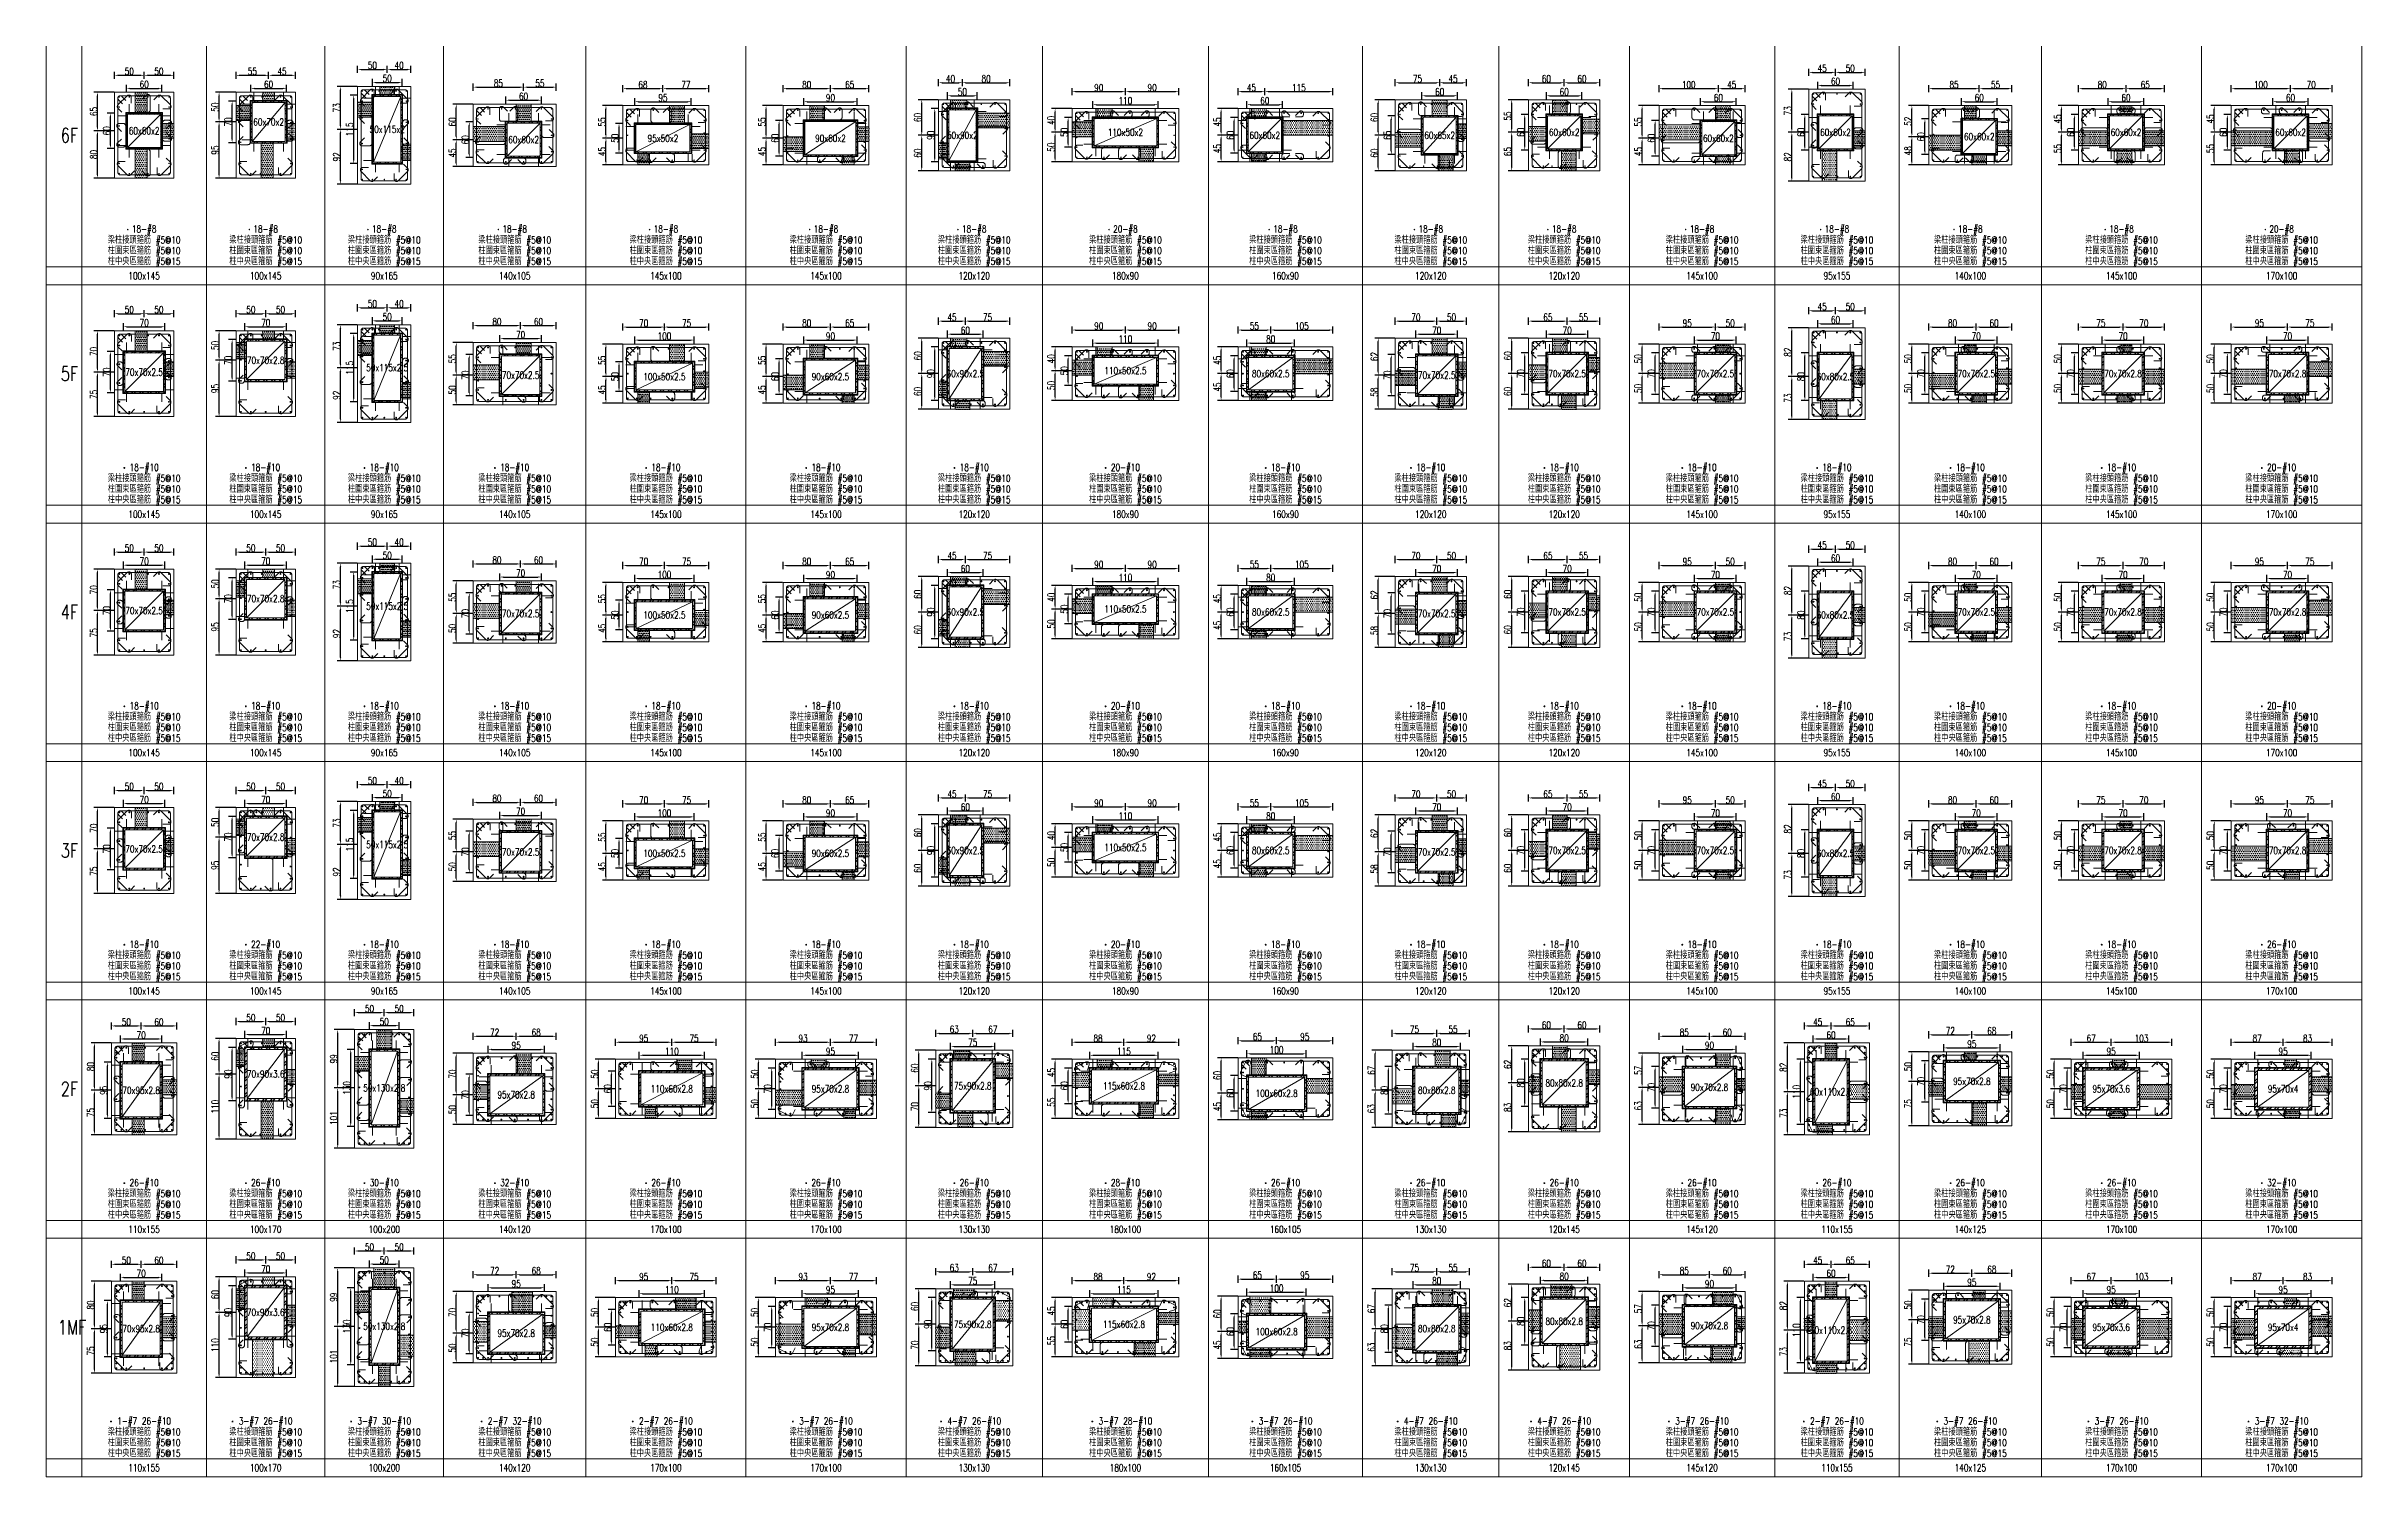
# Model space of a CAD drawing. Header units: millimetres. Extents: x 0 to 3905, y 0 to 8880.
# Drawn here: x 0 to 3905, y 0 to 2412 of the extents above; entities that cross this region are included whole.
import ezdxf
from ezdxf.enums import TextEntityAlignment as Align

# ---------------------------------------------------------------- set-up
doc = ezdxf.new("R2010")
doc.units = ezdxf.units.MM
doc.layers.get('DEFPOINTS').update_dxf_attribs({"color": 3})
for name, color, linetype in [('Hatch線', 6, 'Continuous'), ('TC-鋼粱', 132, 'Continuous'), ('主筋斷面', 2, 'Continuous'), ('文字-主筋根數', 7, 'Continuous'), ('文字-剪力筋 中央區', 7, 'Continuous'), ('文字-剪力筋-BC', 7, 'Continuous'), ('文字-剪力筋-圍束區', 7, 'Continuous'), ('文字-斷面尺寸', 7, 'Continuous'), ('文字-樓群名稱', 7, 'Continuous'), ('文字-輔助字', 7, 'Continuous'), ('柱斷面線', 4, 'Continuous'), ('標註字', 4, 'Continuous'), ('箍筋線', 1, 'Continuous'), ('網格線', 7, 'Continuous'), ('鋼柱', 11, 'Continuous')]:
    doc.layers.add(name, color=color, linetype=linetype)
doc.styles.add('note', font='txt.shx', dxfattribs={"width": 0.75, "height": 12})
doc.styles.add('txt', font='txt.shx', dxfattribs={"height": 0.2, "bigfont": 'chineset.shx'})
doc.dimstyles.new('RCAD_DIM', dxfattribs={"dimtxt": 12, "dimasz": 6, "dimexe": 6, "dimexo": 0.625, "dimtad": 1, "dimdec": 0, "dimdsep": 46, "dimtxsty": 'note', "dimcen": 2.5, "dimclrd": 256, "dimclre": 256, "dimclrt": 256, "dimadec": 0, "dimazin": 0, "dimtfac": 1, "dimtmove": 0, "dimatfit": 3, "dimfxl": 0, "dimtolj": 1, "dimarcsym": 0})

msp = doc.modelspace()

# ---------------------------------------------------------------- texts
at = {"layer": '文字-主筋根數', "style": 'txt', "width": 0.75}
for s, p in [('18-#8', (165, 2103)), ('18-#8', (370, 2103)), ('18-#8', (570, 2103)), ('18-#8', (790, 2103)), ('18-#8', (1045, 2103)), ('18-#8', (1315, 2103)), ('18-#8', (1565, 2103)), ('20-#8', (1820, 2103)), ('18-#8', (2090, 2103)), ('18-#8', (2335, 2103)), ('18-#8', (2560, 2103)), ('18-#8', (2792.5, 2103)), ('18-#8', (3020, 2103)), ('18-#8', (3245, 2103)), ('18-#8', (3500, 2103)), ('20-#8', (3770, 2103)), ('18-#10', (165, 1701)), ('18-#10', (370, 1701)), ('18-#10', (570, 1701)), ('18-#10', (790, 1701)), ('18-#10', (1045, 1701)), ('18-#10', (1315, 1701)), ('18-#10', (1565, 1701)), ('20-#10', (1820, 1701)), ('18-#10', (2090, 1701)), ('18-#10', (2335, 1701)), ('18-#10', (2560, 1701)), ('18-#10', (2792.5, 1701)), ('18-#10', (3020, 1701)), ('18-#10', (3245, 1701)), ('18-#10', (3500, 1701)), ('20-#10', (3770, 1701)), ('18-#10', (165, 1299)), ('18-#10', (370, 1299)), ('18-#10', (570, 1299)), ('18-#10', (790, 1299)), ('18-#10', (1045, 1299)), ('18-#10', (1315, 1299)), ('18-#10', (1565, 1299)), ('20-#10', (1820, 1299)), ('18-#10', (2090, 1299)), ('18-#10', (2335, 1299)), ('18-#10', (2560, 1299)), ('18-#10', (2792.5, 1299)), ('18-#10', (3020, 1299)), ('18-#10', (3245, 1299)), ('18-#10', (3500, 1299)), ('20-#10', (3770, 1299)), ('18-#10', (165, 897)), ('22-#10', (370, 897)), ('18-#10', (570, 897)), ('18-#10', (790, 897)), ('18-#10', (1045, 897)), ('18-#10', (1315, 897)), ('18-#10', (1565, 897)), ('20-#10', (1820, 897)), ('18-#10', (2090, 897)), ('18-#10', (2335, 897)), ('18-#10', (2560, 897)), ('18-#10', (2792.5, 897)), ('18-#10', (3020, 897)), ('18-#10', (3245, 897)), ('18-#10', (3500, 897)), ('26-#10', (3770, 897)), ('26-#10', (165, 495)), ('26-#10', (370, 495)), ('30-#10', (570, 495)), ('32-#10', (790, 495)), ('26-#10', (1045, 495)), ('26-#10', (1315, 495)), ('26-#10', (1565, 495)), ('28-#10', (1820, 495)), ('26-#10', (2090, 495)), ('26-#10', (2335, 495)), ('26-#10', (2560, 495)), ('26-#10', (2792.5, 495)), ('26-#10', (3020, 495)), ('26-#10', (3245, 495)), ('26-#10', (3500, 495)), ('32-#10', (3770, 495)), ('1-#7 26-#10', (165, 93)), ('3-#7 26-#10', (370, 93)), ('3-#7 30-#10', (570, 93)), ('2-#7 32-#10', (790, 93)), ('2-#7 26-#10', (1045, 93)), ('3-#7 26-#10', (1315, 93)), ('4-#7 26-#10', (1565, 93)), ('3-#7 28-#10', (1820, 93)), ('3-#7 26-#10', (2090, 93)), ('4-#7 26-#10', (2335, 93)), ('4-#7 26-#10', (2560, 93)), ('3-#7 26-#10', (2792.5, 93)), ('2-#7 26-#10', (3020, 93)), ('3-#7 26-#10', (3245, 93)), ('3-#7 26-#10', (3500, 93)), ('3-#7 32-#10', (3770, 93))]:
    msp.add_text(s, height=12, dxfattribs=at).set_placement(p, align=Align.MIDDLE)
at = {"layer": '文字-剪力筋 中央區', "style": 'txt', "width": 0.75}
for p in [(165, 2049), (370, 2049), (570, 2049), (790, 2049), (1045, 2049), (1315, 2049), (1565, 2049), (1820, 2049), (2090, 2049), (2335, 2049), (2560, 2049), (2792.5, 2049), (3020, 2049), (3245, 2049), (3500, 2049), (3770, 2049), (165, 1647), (370, 1647), (570, 1647), (790, 1647), (1045, 1647), (1315, 1647), (1565, 1647), (1820, 1647), (2090, 1647), (2335, 1647), (2560, 1647), (2792.5, 1647), (3020, 1647), (3245, 1647), (3500, 1647), (3770, 1647), (165, 1245), (370, 1245), (570, 1245), (790, 1245), (1045, 1245), (1315, 1245), (1565, 1245), (1820, 1245), (2090, 1245), (2335, 1245), (2560, 1245), (2792.5, 1245), (3020, 1245), (3245, 1245), (3500, 1245), (3770, 1245), (165, 843), (370, 843), (570, 843), (790, 843), (1045, 843), (1315, 843), (1565, 843), (1820, 843), (2090, 843), (2335, 843), (2560, 843), (2792.5, 843), (3020, 843), (3245, 843), (3500, 843), (3770, 843), (165, 441), (370, 441), (570, 441), (790, 441), (1045, 441), (1315, 441), (1565, 441), (1820, 441), (2090, 441), (2335, 441), (2560, 441), (2792.5, 441), (3020, 441), (3245, 441), (3500, 441), (3770, 441), (165, 39), (370, 39), (570, 39), (790, 39), (1045, 39), (1315, 39), (1565, 39), (1820, 39), (2090, 39), (2335, 39), (2560, 39), (2792.5, 39), (3020, 39), (3245, 39), (3500, 39), (3770, 39)]:
    msp.add_text('柱中央區箍筋 #5@15', height=12, dxfattribs=at).set_placement(p, align=Align.MIDDLE)
at = {"layer": '文字-剪力筋-BC', "style": 'txt', "width": 0.75}
for p in [(165, 2085), (370, 2085), (570, 2085), (790, 2085), (1045, 2085), (1315, 2085), (1565, 2085), (1820, 2085), (2090, 2085), (2335, 2085), (2560, 2085), (2792.5, 2085), (3020, 2085), (3245, 2085), (3500, 2085), (3770, 2085), (165, 1683), (370, 1683), (570, 1683), (790, 1683), (1045, 1683), (1315, 1683), (1565, 1683), (1820, 1683), (2090, 1683), (2335, 1683), (2560, 1683), (2792.5, 1683), (3020, 1683), (3245, 1683), (3500, 1683), (3770, 1683), (165, 1281), (370, 1281), (570, 1281), (790, 1281), (1045, 1281), (1315, 1281), (1565, 1281), (1820, 1281), (2090, 1281), (2335, 1281), (2560, 1281), (2792.5, 1281), (3020, 1281), (3245, 1281), (3500, 1281), (3770, 1281), (165, 879), (370, 879), (570, 879), (790, 879), (1045, 879), (1315, 879), (1565, 879), (1820, 879), (2090, 879), (2335, 879), (2560, 879), (2792.5, 879), (3020, 879), (3245, 879), (3500, 879), (3770, 879), (165, 477), (370, 477), (570, 477), (790, 477), (1045, 477), (1315, 477), (1565, 477), (1820, 477), (2090, 477), (2335, 477), (2560, 477), (2792.5, 477), (3020, 477), (3245, 477), (3500, 477), (3770, 477), (165, 75), (370, 75), (570, 75), (790, 75), (1045, 75), (1315, 75), (1565, 75), (1820, 75), (2090, 75), (2335, 75), (2560, 75), (2792.5, 75), (3020, 75), (3245, 75), (3500, 75), (3770, 75)]:
    msp.add_text('梁柱接頭箍筋 #5@10', height=12, dxfattribs=at).set_placement(p, align=Align.MIDDLE)
at = {"layer": '文字-剪力筋-圍束區', "style": 'txt', "width": 0.75}
for p in [(165, 2067), (370, 2067), (570, 2067), (790, 2067), (1045, 2067), (1315, 2067), (1565, 2067), (1820, 2067), (2090, 2067), (2335, 2067), (2560, 2067), (2792.5, 2067), (3020, 2067), (3245, 2067), (3500, 2067), (3770, 2067), (165, 1665), (370, 1665), (570, 1665), (790, 1665), (1045, 1665), (1315, 1665), (1565, 1665), (1820, 1665), (2090, 1665), (2335, 1665), (2560, 1665), (2792.5, 1665), (3020, 1665), (3245, 1665), (3500, 1665), (3770, 1665), (165, 1263), (370, 1263), (570, 1263), (790, 1263), (1045, 1263), (1315, 1263), (1565, 1263), (1820, 1263), (2090, 1263), (2335, 1263), (2560, 1263), (2792.5, 1263), (3020, 1263), (3245, 1263), (3500, 1263), (3770, 1263), (165, 861), (370, 861), (570, 861), (790, 861), (1045, 861), (1315, 861), (1565, 861), (1820, 861), (2090, 861), (2335, 861), (2560, 861), (2792.5, 861), (3020, 861), (3245, 861), (3500, 861), (3770, 861), (165, 459), (370, 459), (570, 459), (790, 459), (1045, 459), (1315, 459), (1565, 459), (1820, 459), (2090, 459), (2335, 459), (2560, 459), (2792.5, 459), (3020, 459), (3245, 459), (3500, 459), (3770, 459), (165, 57), (370, 57), (570, 57), (790, 57), (1045, 57), (1315, 57), (1565, 57), (1820, 57), (2090, 57), (2335, 57), (2560, 57), (2792.5, 57), (3020, 57), (3245, 57), (3500, 57), (3770, 57)]:
    msp.add_text('柱圍束區箍筋 #5@10', height=12, dxfattribs=at).set_placement(p, align=Align.MIDDLE)
at = {"layer": '文字-斷面尺寸', "style": 'txt', "width": 0.75}
for s, p in [('100x145', (165, 2025)), ('100x145', (370, 2025)), ('90x165', (570, 2025)), ('140x105', (790, 2025)), ('145x100', (1045, 2025)), ('145x100', (1315, 2025)), ('120x120', (1565, 2025)), ('180x90', (1820, 2025)), ('160x90', (2090, 2025)), ('120x120', (2335, 2025)), ('120x120', (2560, 2025)), ('145x100', (2792.5, 2025)), ('95x155', (3020, 2025)), ('140x100', (3245, 2025)), ('145x100', (3500, 2025)), ('170x100', (3770, 2025)), ('100x145', (165, 1623)), ('100x145', (370, 1623)), ('90x165', (570, 1623)), ('140x105', (790, 1623)), ('145x100', (1045, 1623)), ('145x100', (1315, 1623)), ('120x120', (1565, 1623)), ('180x90', (1820, 1623)), ('160x90', (2090, 1623)), ('120x120', (2335, 1623)), ('120x120', (2560, 1623)), ('145x100', (2792.5, 1623)), ('95x155', (3020, 1623)), ('140x100', (3245, 1623)), ('145x100', (3500, 1623)), ('170x100', (3770, 1623)), ('100x145', (165, 1221)), ('100x145', (370, 1221)), ('90x165', (570, 1221)), ('140x105', (790, 1221)), ('145x100', (1045, 1221)), ('145x100', (1315, 1221)), ('120x120', (1565, 1221)), ('180x90', (1820, 1221)), ('160x90', (2090, 1221)), ('120x120', (2335, 1221)), ('120x120', (2560, 1221)), ('145x100', (2792.5, 1221)), ('95x155', (3020, 1221)), ('140x100', (3245, 1221)), ('145x100', (3500, 1221)), ('170x100', (3770, 1221)), ('100x145', (165, 819)), ('100x145', (370, 819)), ('90x165', (570, 819)), ('140x105', (790, 819)), ('145x100', (1045, 819)), ('145x100', (1315, 819)), ('120x120', (1565, 819)), ('180x90', (1820, 819)), ('160x90', (2090, 819)), ('120x120', (2335, 819)), ('120x120', (2560, 819)), ('145x100', (2792.5, 819)), ('95x155', (3020, 819)), ('140x100', (3245, 819)), ('145x100', (3500, 819)), ('170x100', (3770, 819)), ('110x155', (165, 417)), ('100x170', (370, 417)), ('100x200', (570, 417)), ('140x120', (790, 417)), ('170x100', (1045, 417)), ('170x100', (1315, 417)), ('130x130', (1565, 417)), ('180x100', (1820, 417)), ('160x105', (2090, 417)), ('130x130', (2335, 417)), ('120x145', (2560, 417)), ('145x120', (2792.5, 417)), ('110x155', (3020, 417)), ('140x125', (3245, 417)), ('170x100', (3500, 417)), ('170x100', (3770, 417)), ('110x155', (165, 15)), ('100x170', (370, 15)), ('100x200', (570, 15)), ('140x120', (790, 15)), ('170x100', (1045, 15)), ('170x100', (1315, 15)), ('130x130', (1565, 15)), ('180x100', (1820, 15)), ('160x105', (2090, 15)), ('130x130', (2335, 15)), ('120x145', (2560, 15)), ('145x120', (2792.5, 15)), ('110x155', (3020, 15)), ('140x125', (3245, 15)), ('170x100', (3500, 15)), ('170x100', (3770, 15))]:
    msp.add_text(s, height=12, dxfattribs=at).set_placement(p, align=Align.MIDDLE)
at = {"layer": '文字-樓群名稱', "style": 'txt', "width": 0.75}
for s, p in [('6F', (39, 2262)), ('5F', (39, 1860)), ('4F', (39, 1458)), ('3F', (39, 1056)), ('2F', (39, 654)), ('1MF', (43.5, 252))]:
    msp.add_text(s, height=24, dxfattribs=at).set_placement(p, align=Align.MIDDLE)
at = {"layer": '文字-輔助字', "style": 'txt', "width": 0.75}
for s, p in [('60x60x2', (165, 2269.5)), ('60x70x2', (375, 2284.5)), ('50x115x2', (575, 2272)), ('50x90x2', (1545, 2262)), ('110x50x2', (1820, 2267)), ('60x60x2', (2055, 2262)), ('60x65x2', (2350, 2262)), ('60x60x2', (2560, 2267)), ('60x60x2', (3017.5, 2267)), ('60x60x2', (3260, 2259.5)), ('60x60x2', (3507.5, 2267)), ('60x60x2', (3785, 2267)), ('60x60x2', (805, 2254.5)), ('95x50x2', (1040, 2257)), ('90x60x2', (1322.5, 2257)), ('60x60x2', (2820, 2257)), ('70x70x2.8', (370, 1882.5)), ('50x115x2.5', (575, 1870)), ('70x70x2.5', (165, 1862.5)), ('70x70x2.5', (800, 1857.5)), ('100x50x2.5', (1042.5, 1855)), ('90x60x2.5', (1322.5, 1855)), ('60x90x2.5', (1550, 1860)), ('110x50x2.5', (1820, 1865)), ('80x60x2.5', (2065, 1860)), ('70x70x2.5', (2345, 1857.5)), ('70x70x2.5', (2565, 1860)), ('70x70x2.5', (2815, 1860)), ('60x80x2.5', (3017.5, 1855)), ('70x70x2.5', (3255, 1860)), ('70x70x2.8', (3502.5, 1860)), ('70x70x2.8', (3780, 1860)), ('70x70x2.8', (370, 1480.5)), ('70x70x2.5', (165, 1460.5)), ('50x115x2.5', (575, 1468)), ('70x70x2.5', (800, 1455.5)), ('100x50x2.5', (1042.5, 1453)), ('90x60x2.5', (1322.5, 1453)), ('60x90x2.5', (1550, 1458)), ('110x50x2.5', (1820, 1463)), ('80x60x2.5', (2065, 1458)), ('70x70x2.5', (2345, 1455.5)), ('70x70x2.5', (2565, 1458)), ('70x70x2.5', (2815, 1458)), ('60x80x2.5', (3017.5, 1453)), ('70x70x2.5', (3255, 1458)), ('70x70x2.8', (3502.5, 1458)), ('70x70x2.8', (3780, 1458)), ('70x70x2.5', (165, 1058.5)), ('70x70x2.8', (370, 1078.5)), ('50x115x2.5', (575, 1066)), ('70x70x2.5', (800, 1053.5)), ('100x50x2.5', (1042.5, 1051)), ('90x60x2.5', (1322.5, 1051)), ('60x90x2.5', (1550, 1056)), ('110x50x2.5', (1820, 1061)), ('80x60x2.5', (2065, 1056)), ('70x70x2.5', (2345, 1053.5)), ('70x70x2.5', (2565, 1056)), ('70x70x2.5', (2815, 1056)), ('60x80x2.5', (3017.5, 1051)), ('70x70x2.5', (3255, 1056)), ('70x70x2.8', (3502.5, 1056)), ('70x70x2.8', (3780, 1056)), ('70x90x3.6', (370, 679)), ('75x90x2.8', (1562.5, 659)), ('115x60x2.8', (1817.5, 659)), ('80x80x2.8', (2560, 664)), ('95x70x2.8', (3247.5, 666.5)), ('70x95x2.8', (160, 651.5)), ('50x130x2.8', (570, 655.5)), ('95x70x2.8', (792.5, 644)), ('110x60x2.8', (1055, 654)), ('95x70x2.8', (1322.5, 654)), ('100x60x2.8', (2075, 646.6)), ('80x80x2.8', (2345, 651.5)), ('90x70x2.8', (2805, 656.5)), ('60x110x2.8', (3010, 649)), ('95x70x3.6', (3482.5, 654)), ('95x70x4', (3772.5, 654)), ('70x90x3.6', (370, 277)), ('70x95x2.8', (160, 249.5)), ('50x130x2.8', (570, 253.5)), ('95x70x2.8', (792.5, 242)), ('110x60x2.8', (1055, 252)), ('95x70x2.8', (1322.5, 252)), ('75x90x2.8', (1562.5, 257)), ('115x60x2.8', (1817.5, 257)), ('100x60x2.8', (2075, 244.6)), ('80x80x2.8', (2345, 249.5)), ('80x80x2.8', (2560, 262)), ('90x70x2.8', (2805, 254.5)), ('60x110x2.8', (3010, 247)), ('95x70x2.8', (3247.5, 264.5)), ('95x70x3.6', (3482.5, 252)), ('95x70x4', (3772.5, 252))]:
    msp.add_text(s, height=12, dxfattribs=at).set_placement(p, align=Align.MIDDLE)

# ---------------------------------------------------------------- blocks, each defined once
blk = doc.blocks.new('*D18')
at = {"layer": 'DEFPOINTS', "color": 0}
for p in [(125, 329.5), (195, 336.1), (195, 329.5)]:
    blk.add_point(p, dxfattribs=at)
at = {"layer": '標註字', "lineweight": -2}
for p, q in [((125, 330.1), (125, 342.1)), ((131, 336.1), (189, 336.1)), ((195, 330.1), (195, 342.1))]:
    blk.add_line(p, q, dxfattribs=at)
at = {"layer": '標註字'}
for points in [[(131, 337.1), (131, 335.1), (125, 336.1)], [(189, 335.1), (189, 337.1), (195, 336.1)]]:
    blk.add_solid(points, dxfattribs=at)
at = {"layer": '標註字', "insert": (160, 342.8), "char_height": 12, "attachment_point": 5, "style": 'note'}
blk.add_mtext('\\A1;70', dxfattribs=at)
blk = doc.blocks.new('*D19')
at = {"layer": 'DEFPOINTS', "color": 0}
for p in [(103.4, 297), (110, 297), (110, 202)]:
    blk.add_point(p, dxfattribs=at)
at = {"layer": '標註字', "lineweight": -2}
for p, q in [((109.4, 297), (97.4, 297)), ((103.4, 208), (103.4, 291)), ((109.4, 202), (97.4, 202))]:
    blk.add_line(p, q, dxfattribs=at)
at = {"layer": '標註字'}
for points in [[(104.4, 291), (102.4, 291), (103.4, 297)], [(102.4, 208), (104.4, 208), (103.4, 202)]]:
    blk.add_solid(points, dxfattribs=at)
at = {"layer": '標註字', "insert": (96.8, 249.5), "char_height": 12, "attachment_point": 5, "rotation": 90, "style": 'note'}
blk.add_mtext('\\A1;95', dxfattribs=at)
blk = doc.blocks.new('*D20')
at = {"layer": 'DEFPOINTS', "color": 0}
for p in [(110, 351.5), (160, 358.1), (160, 351.5)]:
    blk.add_point(p, dxfattribs=at)
at = {"layer": '標註字', "lineweight": -2}
for p, q in [((110, 352.1), (110, 364.1)), ((116, 358.1), (154, 358.1)), ((160, 352.1), (160, 364.1))]:
    blk.add_line(p, q, dxfattribs=at)
at = {"layer": '標註字'}
for points in [[(116, 359.1), (116, 357.1), (110, 358.1)], [(154, 357.1), (154, 359.1), (160, 358.1)]]:
    blk.add_solid(points, dxfattribs=at)
at = {"layer": '標註字', "insert": (135, 364.8), "char_height": 12, "attachment_point": 5, "style": 'note'}
blk.add_mtext('\\A1;50', dxfattribs=at)
blk = doc.blocks.new('*D21')
at = {"layer": 'DEFPOINTS', "color": 0}
for p in [(160, 351.5), (220, 358.1), (220, 351.5)]:
    blk.add_point(p, dxfattribs=at)
at = {"layer": '標註字', "lineweight": -2}
for p, q in [((160, 352.1), (160, 364.1)), ((166, 358.1), (214, 358.1)), ((220, 352.1), (220, 364.1))]:
    blk.add_line(p, q, dxfattribs=at)
at = {"layer": '標註字'}
for points in [[(166, 359.1), (166, 357.1), (160, 358.1)], [(214, 357.1), (214, 359.1), (220, 358.1)]]:
    blk.add_solid(points, dxfattribs=at)
at = {"layer": '標註字', "insert": (190, 364.8), "char_height": 12, "attachment_point": 5, "style": 'note'}
blk.add_mtext('\\A1;60', dxfattribs=at)
blk = doc.blocks.new('*D22')
at = {"layer": 'DEFPOINTS', "color": 0}
for p in [(81.4, 249.5), (110, 249.5), (110, 174.5)]:
    blk.add_point(p, dxfattribs=at)
at = {"layer": '標註字', "lineweight": -2}
for p, q in [((109.4, 249.5), (75.4, 249.5)), ((81.4, 180.5), (81.4, 243.5)), ((109.4, 174.5), (75.4, 174.5))]:
    blk.add_line(p, q, dxfattribs=at)
at = {"layer": '標註字'}
for points in [[(82.4, 243.5), (80.4, 243.5), (81.4, 249.5)], [(80.4, 180.5), (82.4, 180.5), (81.4, 174.5)]]:
    blk.add_solid(points, dxfattribs=at)
at = {"layer": '標註字', "insert": (74.8, 212), "char_height": 12, "attachment_point": 5, "rotation": 90, "style": 'note'}
blk.add_mtext('\\A1;75', dxfattribs=at)
blk = doc.blocks.new('*D23')
at = {"layer": 'DEFPOINTS', "color": 0}
for p in [(81.4, 329.5), (110, 329.5), (110, 249.5)]:
    blk.add_point(p, dxfattribs=at)
at = {"layer": '標註字', "lineweight": -2}
for p, q in [((109.4, 329.5), (75.4, 329.5)), ((81.4, 255.5), (81.4, 323.5)), ((109.4, 249.5), (75.4, 249.5))]:
    blk.add_line(p, q, dxfattribs=at)
at = {"layer": '標註字'}
for points in [[(82.4, 323.5), (80.4, 323.5), (81.4, 329.5)], [(80.4, 255.5), (82.4, 255.5), (81.4, 249.5)]]:
    blk.add_solid(points, dxfattribs=at)
at = {"layer": '標註字', "insert": (74.8, 289.5), "char_height": 12, "attachment_point": 5, "rotation": 90, "style": 'note'}
blk.add_mtext('\\A1;80', dxfattribs=at)
blk = doc.blocks.new('Circle_Filled')
at = {"const_width": 0.5}
blk.add_lwpolyline([(-0.25, 0, 1), (0.25, 0, 1)], format="xyb", close=True, dxfattribs=at)
blk = doc.blocks.new('Cross')
for p, q in [((-0.5, 0), (0.5, 0)), ((0, -0.5), (0, 0.5))]:
    blk.add_line(p, q)
blk = doc.blocks.new('*D150')
at = {"layer": 'DEFPOINTS', "color": 0}
for p in [(335, 337), (405, 343.6), (405, 337)]:
    blk.add_point(p, dxfattribs=at)
at = {"layer": '標註字', "lineweight": -2}
for p, q in [((335, 337.6), (335, 349.6)), ((341, 343.6), (399, 343.6)), ((405, 337.6), (405, 349.6))]:
    blk.add_line(p, q, dxfattribs=at)
at = {"layer": '標註字'}
for points in [[(341, 344.6), (341, 342.6), (335, 343.6)], [(399, 342.6), (399, 344.6), (405, 343.6)]]:
    blk.add_solid(points, dxfattribs=at)
at = {"layer": '標註字', "insert": (370, 350.2), "char_height": 12, "attachment_point": 5, "style": 'note'}
blk.add_mtext('\\A1;70', dxfattribs=at)
blk = doc.blocks.new('*D151')
at = {"layer": 'DEFPOINTS', "color": 0}
for p in [(313.4, 322), (320, 322), (320, 232)]:
    blk.add_point(p, dxfattribs=at)
at = {"layer": '標註字', "lineweight": -2}
for p, q in [((319.4, 322), (307.4, 322)), ((313.4, 238), (313.4, 316)), ((319.4, 232), (307.4, 232))]:
    blk.add_line(p, q, dxfattribs=at)
at = {"layer": '標註字'}
for points in [[(314.4, 316), (312.4, 316), (313.4, 322)], [(312.4, 238), (314.4, 238), (313.4, 232)]]:
    blk.add_solid(points, dxfattribs=at)
at = {"layer": '標註字', "insert": (306.8, 277), "char_height": 12, "attachment_point": 5, "rotation": 90, "style": 'note'}
blk.add_mtext('\\A1;90', dxfattribs=at)
blk = doc.blocks.new('*D152')
at = {"layer": 'DEFPOINTS', "color": 0}
for p in [(320, 359), (370, 365.6), (370, 359)]:
    blk.add_point(p, dxfattribs=at)
at = {"layer": '標註字', "lineweight": -2}
for p, q in [((320, 359.6), (320, 371.6)), ((326, 365.6), (364, 365.6)), ((370, 359.6), (370, 371.6))]:
    blk.add_line(p, q, dxfattribs=at)
at = {"layer": '標註字'}
for points in [[(326, 366.6), (326, 364.6), (320, 365.6)], [(364, 364.6), (364, 366.6), (370, 365.6)]]:
    blk.add_solid(points, dxfattribs=at)
at = {"layer": '標註字', "insert": (345, 372.2), "char_height": 12, "attachment_point": 5, "style": 'note'}
blk.add_mtext('\\A1;50', dxfattribs=at)
blk = doc.blocks.new('*D153')
at = {"layer": 'DEFPOINTS', "color": 0}
for p in [(370, 359), (420, 365.6), (420, 359)]:
    blk.add_point(p, dxfattribs=at)
at = {"layer": '標註字', "lineweight": -2}
for p, q in [((370, 359.6), (370, 371.6)), ((376, 365.6), (414, 365.6)), ((420, 359.6), (420, 371.6))]:
    blk.add_line(p, q, dxfattribs=at)
at = {"layer": '標註字'}
for points in [[(376, 366.6), (376, 364.6), (370, 365.6)], [(414, 364.6), (414, 366.6), (420, 365.6)]]:
    blk.add_solid(points, dxfattribs=at)
at = {"layer": '標註字', "insert": (395, 372.2), "char_height": 12, "attachment_point": 5, "style": 'note'}
blk.add_mtext('\\A1;50', dxfattribs=at)
blk = doc.blocks.new('*D154')
at = {"layer": 'DEFPOINTS', "color": 0}
for p in [(291.4, 277), (320, 277), (320, 167)]:
    blk.add_point(p, dxfattribs=at)
at = {"layer": '標註字', "lineweight": -2}
for p, q in [((319.4, 277), (285.4, 277)), ((291.4, 173), (291.4, 271)), ((319.4, 167), (285.4, 167))]:
    blk.add_line(p, q, dxfattribs=at)
at = {"layer": '標註字'}
for points in [[(292.4, 271), (290.4, 271), (291.4, 277)], [(290.4, 173), (292.4, 173), (291.4, 167)]]:
    blk.add_solid(points, dxfattribs=at)
at = {"layer": '標註字', "insert": (284.8, 222), "char_height": 12, "attachment_point": 5, "rotation": 90, "style": 'note'}
blk.add_mtext('\\A1;110', dxfattribs=at)
blk = doc.blocks.new('*D155')
at = {"layer": 'DEFPOINTS', "color": 0}
for p in [(291.4, 337), (320, 337), (320, 277)]:
    blk.add_point(p, dxfattribs=at)
at = {"layer": '標註字', "lineweight": -2}
for p, q in [((319.4, 337), (285.4, 337)), ((291.4, 283), (291.4, 331)), ((319.4, 277), (285.4, 277))]:
    blk.add_line(p, q, dxfattribs=at)
at = {"layer": '標註字'}
for points in [[(292.4, 331), (290.4, 331), (291.4, 337)], [(290.4, 283), (292.4, 283), (291.4, 277)]]:
    blk.add_solid(points, dxfattribs=at)
at = {"layer": '標註字', "insert": (284.8, 307), "char_height": 12, "attachment_point": 5, "rotation": 90, "style": 'note'}
blk.add_mtext('\\A1;60', dxfattribs=at)
blk = doc.blocks.new('*D282')
at = {"layer": 'DEFPOINTS', "color": 0}
for p in [(545, 352), (595, 358.6), (595, 352)]:
    blk.add_point(p, dxfattribs=at)
at = {"layer": '標註字', "lineweight": -2}
for p, q in [((545, 352.6), (545, 364.6)), ((551, 358.6), (589, 358.6)), ((595, 352.6), (595, 364.6))]:
    blk.add_line(p, q, dxfattribs=at)
at = {"layer": '標註字'}
for points in [[(551, 359.6), (551, 357.6), (545, 358.6)], [(589, 357.6), (589, 359.6), (595, 358.6)]]:
    blk.add_solid(points, dxfattribs=at)
at = {"layer": '標註字', "insert": (570, 365.2), "char_height": 12, "attachment_point": 5, "style": 'note'}
blk.add_mtext('\\A1;50', dxfattribs=at)
blk = doc.blocks.new('*D283')
at = {"layer": 'DEFPOINTS', "color": 0}
for p in [(513.4, 318.5), (520, 318.5), (520, 188.5)]:
    blk.add_point(p, dxfattribs=at)
at = {"layer": '標註字', "lineweight": -2}
for p, q in [((519.4, 318.5), (507.4, 318.5)), ((513.4, 194.5), (513.4, 312.5)), ((519.4, 188.5), (507.4, 188.5))]:
    blk.add_line(p, q, dxfattribs=at)
at = {"layer": '標註字'}
for points in [[(514.4, 312.5), (512.4, 312.5), (513.4, 318.5)], [(512.4, 194.5), (514.4, 194.5), (513.4, 188.5)]]:
    blk.add_solid(points, dxfattribs=at)
at = {"layer": '標註字', "insert": (506.8, 253.5), "char_height": 12, "attachment_point": 5, "rotation": 90, "style": 'note'}
blk.add_mtext('\\A1;130', dxfattribs=at)
blk = doc.blocks.new('*D284')
at = {"layer": 'DEFPOINTS', "color": 0}
for p in [(520, 374), (570, 380.6), (570, 374)]:
    blk.add_point(p, dxfattribs=at)
at = {"layer": '標註字', "lineweight": -2}
for p, q in [((520, 374.6), (520, 386.6)), ((526, 380.6), (564, 380.6)), ((570, 374.6), (570, 386.6))]:
    blk.add_line(p, q, dxfattribs=at)
at = {"layer": '標註字'}
for points in [[(526, 381.6), (526, 379.6), (520, 380.6)], [(564, 379.6), (564, 381.6), (570, 380.6)]]:
    blk.add_solid(points, dxfattribs=at)
at = {"layer": '標註字', "insert": (545, 387.2), "char_height": 12, "attachment_point": 5, "style": 'note'}
blk.add_mtext('\\A1;50', dxfattribs=at)
blk = doc.blocks.new('*D285')
at = {"layer": 'DEFPOINTS', "color": 0}
for p in [(570, 374), (620, 380.6), (620, 374)]:
    blk.add_point(p, dxfattribs=at)
at = {"layer": '標註字', "lineweight": -2}
for p, q in [((570, 374.6), (570, 386.6)), ((576, 380.6), (614, 380.6)), ((620, 374.6), (620, 386.6))]:
    blk.add_line(p, q, dxfattribs=at)
at = {"layer": '標註字'}
for points in [[(576, 381.6), (576, 379.6), (570, 380.6)], [(614, 379.6), (614, 381.6), (620, 380.6)]]:
    blk.add_solid(points, dxfattribs=at)
at = {"layer": '標註字', "insert": (595, 387.2), "char_height": 12, "attachment_point": 5, "style": 'note'}
blk.add_mtext('\\A1;50', dxfattribs=at)
blk = doc.blocks.new('*D286')
at = {"layer": 'DEFPOINTS', "color": 0}
for p in [(491.4, 253.5), (520, 253.5), (520, 152)]:
    blk.add_point(p, dxfattribs=at)
at = {"layer": '標註字', "lineweight": -2}
for p, q in [((519.4, 253.5), (485.4, 253.5)), ((491.4, 158), (491.4, 247.5)), ((519.4, 152), (485.4, 152))]:
    blk.add_line(p, q, dxfattribs=at)
at = {"layer": '標註字'}
for points in [[(492.4, 247.5), (490.4, 247.5), (491.4, 253.5)], [(490.4, 158), (492.4, 158), (491.4, 152)]]:
    blk.add_solid(points, dxfattribs=at)
at = {"layer": '標註字', "insert": (484.8, 202.7), "char_height": 12, "attachment_point": 5, "rotation": 90, "style": 'note'}
blk.add_mtext('\\A1;101', dxfattribs=at)
blk = doc.blocks.new('*D287')
at = {"layer": 'DEFPOINTS', "color": 0}
for p in [(491.4, 352), (520, 352), (520, 253.5)]:
    blk.add_point(p, dxfattribs=at)
at = {"layer": '標註字', "lineweight": -2}
for p, q in [((519.4, 352), (485.4, 352)), ((491.4, 259.5), (491.4, 346)), ((519.4, 253.5), (485.4, 253.5))]:
    blk.add_line(p, q, dxfattribs=at)
at = {"layer": '標註字'}
for points in [[(492.4, 346), (490.4, 346), (491.4, 352)], [(490.4, 259.5), (492.4, 259.5), (491.4, 253.5)]]:
    blk.add_solid(points, dxfattribs=at)
at = {"layer": '標註字', "insert": (484.8, 302.7), "char_height": 12, "attachment_point": 5, "rotation": 90, "style": 'note'}
blk.add_mtext('\\A1;99', dxfattribs=at)
blk = doc.blocks.new('*D414')
at = {"layer": 'DEFPOINTS', "color": 0}
for p in [(840, 318.6), (745, 312), (840, 312)]:
    blk.add_point(p, dxfattribs=at)
at = {"layer": '標註字', "lineweight": -2}
for p, q in [((745, 312.6), (745, 324.6)), ((751, 318.6), (834, 318.6)), ((840, 312.6), (840, 324.6))]:
    blk.add_line(p, q, dxfattribs=at)
at = {"layer": '標註字'}
for points in [[(751, 319.6), (751, 317.6), (745, 318.6)], [(834, 317.6), (834, 319.6), (840, 318.6)]]:
    blk.add_solid(points, dxfattribs=at)
at = {"layer": '標註字', "insert": (792.5, 325.2), "char_height": 12, "attachment_point": 5, "style": 'note'}
blk.add_mtext('\\A1;95', dxfattribs=at)
blk = doc.blocks.new('*D415')
at = {"layer": 'DEFPOINTS', "color": 0}
for p in [(713.4, 277), (720, 277), (720, 207)]:
    blk.add_point(p, dxfattribs=at)
at = {"layer": '標註字', "lineweight": -2}
for p, q in [((719.4, 277), (707.4, 277)), ((713.4, 213), (713.4, 271)), ((719.4, 207), (707.4, 207))]:
    blk.add_line(p, q, dxfattribs=at)
at = {"layer": '標註字'}
for points in [[(714.4, 271), (712.4, 271), (713.4, 277)], [(712.4, 213), (714.4, 213), (713.4, 207)]]:
    blk.add_solid(points, dxfattribs=at)
at = {"layer": '標註字', "insert": (706.8, 242), "char_height": 12, "attachment_point": 5, "rotation": 90, "style": 'note'}
blk.add_mtext('\\A1;70', dxfattribs=at)
blk = doc.blocks.new('*D416')
at = {"layer": 'DEFPOINTS', "color": 0}
for p in [(720, 334), (792.5, 340.6), (792.5, 334)]:
    blk.add_point(p, dxfattribs=at)
at = {"layer": '標註字', "lineweight": -2}
for p, q in [((720, 334.6), (720, 346.6)), ((726, 340.6), (786.5, 340.6)), ((792.5, 334.6), (792.5, 346.6))]:
    blk.add_line(p, q, dxfattribs=at)
at = {"layer": '標註字'}
for points in [[(726, 341.6), (726, 339.6), (720, 340.6)], [(786.5, 339.6), (786.5, 341.6), (792.5, 340.6)]]:
    blk.add_solid(points, dxfattribs=at)
at = {"layer": '標註字', "insert": (756.2, 347.2), "char_height": 12, "attachment_point": 5, "style": 'note'}
blk.add_mtext('\\A1;72', dxfattribs=at)
blk = doc.blocks.new('*D417')
at = {"layer": 'DEFPOINTS', "color": 0}
for p in [(792.5, 334), (860, 340.6), (860, 334)]:
    blk.add_point(p, dxfattribs=at)
at = {"layer": '標註字', "lineweight": -2}
for p, q in [((792.5, 334.6), (792.5, 346.6)), ((798.5, 340.6), (854, 340.6)), ((860, 334.6), (860, 346.6))]:
    blk.add_line(p, q, dxfattribs=at)
at = {"layer": '標註字'}
for points in [[(798.5, 341.6), (798.5, 339.6), (792.5, 340.6)], [(854, 339.6), (854, 341.6), (860, 340.6)]]:
    blk.add_solid(points, dxfattribs=at)
at = {"layer": '標註字', "insert": (826.2, 347.2), "char_height": 12, "attachment_point": 5, "style": 'note'}
blk.add_mtext('\\A1;68', dxfattribs=at)
blk = doc.blocks.new('*D418')
at = {"layer": 'DEFPOINTS', "color": 0}
for p in [(691.4, 242), (720, 242), (720, 192)]:
    blk.add_point(p, dxfattribs=at)
at = {"layer": '標註字', "lineweight": -2}
for p, q in [((719.4, 242), (685.4, 242)), ((691.4, 198), (691.4, 236)), ((719.4, 192), (685.4, 192))]:
    blk.add_line(p, q, dxfattribs=at)
at = {"layer": '標註字'}
for points in [[(692.4, 236), (690.4, 236), (691.4, 242)], [(690.4, 198), (692.4, 198), (691.4, 192)]]:
    blk.add_solid(points, dxfattribs=at)
at = {"layer": '標註字', "insert": (684.8, 217), "char_height": 12, "attachment_point": 5, "rotation": 90, "style": 'note'}
blk.add_mtext('\\A1;50', dxfattribs=at)
blk = doc.blocks.new('*D419')
at = {"layer": 'DEFPOINTS', "color": 0}
for p in [(691.4, 312), (720, 312), (720, 242)]:
    blk.add_point(p, dxfattribs=at)
at = {"layer": '標註字', "lineweight": -2}
for p, q in [((719.4, 312), (685.4, 312)), ((691.4, 248), (691.4, 306)), ((719.4, 242), (685.4, 242))]:
    blk.add_line(p, q, dxfattribs=at)
at = {"layer": '標註字'}
for points in [[(692.4, 306), (690.4, 306), (691.4, 312)], [(690.4, 248), (692.4, 248), (691.4, 242)]]:
    blk.add_solid(points, dxfattribs=at)
at = {"layer": '標註字', "insert": (684.8, 277), "char_height": 12, "attachment_point": 5, "rotation": 90, "style": 'note'}
blk.add_mtext('\\A1;70', dxfattribs=at)
blk = doc.blocks.new('*D546')
at = {"layer": 'DEFPOINTS', "color": 0}
for p in [(1000, 302), (1110, 308.6), (1110, 302)]:
    blk.add_point(p, dxfattribs=at)
at = {"layer": '標註字', "lineweight": -2}
for p, q in [((1000, 302.6), (1000, 314.6)), ((1110, 302.6), (1110, 314.6)), ((1006, 308.6), (1104, 308.6))]:
    blk.add_line(p, q, dxfattribs=at)
at = {"layer": '標註字'}
for points in [[(1006, 309.6), (1006, 307.6), (1000, 308.6)], [(1104, 307.6), (1104, 309.6), (1110, 308.6)]]:
    blk.add_solid(points, dxfattribs=at)
at = {"layer": '標註字', "insert": (1055, 315.2), "char_height": 12, "attachment_point": 5, "style": 'note'}
blk.add_mtext('\\A1;110', dxfattribs=at)
blk = doc.blocks.new('*D547')
at = {"layer": 'DEFPOINTS', "color": 0}
for p in [(953.4, 282), (960, 282), (960, 222)]:
    blk.add_point(p, dxfattribs=at)
at = {"layer": '標註字', "lineweight": -2}
for p, q in [((959.4, 282), (947.4, 282)), ((953.4, 228), (953.4, 276)), ((959.4, 222), (947.4, 222))]:
    blk.add_line(p, q, dxfattribs=at)
at = {"layer": '標註字'}
for points in [[(954.4, 276), (952.4, 276), (953.4, 282)], [(952.4, 228), (954.4, 228), (953.4, 222)]]:
    blk.add_solid(points, dxfattribs=at)
at = {"layer": '標註字', "insert": (946.8, 252), "char_height": 12, "attachment_point": 5, "rotation": 90, "style": 'note'}
blk.add_mtext('\\A1;60', dxfattribs=at)
blk = doc.blocks.new('*D548')
at = {"layer": 'DEFPOINTS', "color": 0}
for p in [(960, 324), (1055, 330.6), (1055, 324)]:
    blk.add_point(p, dxfattribs=at)
at = {"layer": '標註字', "lineweight": -2}
for p, q in [((960, 324.6), (960, 336.6)), ((966, 330.6), (1049, 330.6)), ((1055, 324.6), (1055, 336.6))]:
    blk.add_line(p, q, dxfattribs=at)
at = {"layer": '標註字'}
for points in [[(966, 331.6), (966, 329.6), (960, 330.6)], [(1049, 329.6), (1049, 331.6), (1055, 330.6)]]:
    blk.add_solid(points, dxfattribs=at)
at = {"layer": '標註字', "insert": (1007.5, 337.2), "char_height": 12, "attachment_point": 5, "style": 'note'}
blk.add_mtext('\\A1;95', dxfattribs=at)
blk = doc.blocks.new('*D549')
at = {"layer": 'DEFPOINTS', "color": 0}
for p in [(1055, 324), (1130, 330.6), (1130, 324)]:
    blk.add_point(p, dxfattribs=at)
at = {"layer": '標註字', "lineweight": -2}
for p, q in [((1055, 324.6), (1055, 336.6)), ((1061, 330.6), (1124, 330.6)), ((1130, 324.6), (1130, 336.6))]:
    blk.add_line(p, q, dxfattribs=at)
at = {"layer": '標註字'}
for points in [[(1061, 331.6), (1061, 329.6), (1055, 330.6)], [(1124, 329.6), (1124, 331.6), (1130, 330.6)]]:
    blk.add_solid(points, dxfattribs=at)
at = {"layer": '標註字', "insert": (1092.5, 337.2), "char_height": 12, "attachment_point": 5, "style": 'note'}
blk.add_mtext('\\A1;75', dxfattribs=at)
blk = doc.blocks.new('*D550')
at = {"layer": 'DEFPOINTS', "color": 0}
for p in [(931.4, 252), (960, 252), (960, 202)]:
    blk.add_point(p, dxfattribs=at)
at = {"layer": '標註字', "lineweight": -2}
for p, q in [((959.4, 252), (925.4, 252)), ((931.4, 208), (931.4, 246)), ((959.4, 202), (925.4, 202))]:
    blk.add_line(p, q, dxfattribs=at)
at = {"layer": '標註字'}
for points in [[(932.4, 246), (930.4, 246), (931.4, 252)], [(930.4, 208), (932.4, 208), (931.4, 202)]]:
    blk.add_solid(points, dxfattribs=at)
at = {"layer": '標註字', "insert": (924.8, 227), "char_height": 12, "attachment_point": 5, "rotation": 90, "style": 'note'}
blk.add_mtext('\\A1;50', dxfattribs=at)
blk = doc.blocks.new('*D551')
at = {"layer": 'DEFPOINTS', "color": 0}
for p in [(931.4, 302), (960, 302), (960, 252)]:
    blk.add_point(p, dxfattribs=at)
at = {"layer": '標註字', "lineweight": -2}
for p, q in [((959.4, 302), (925.4, 302)), ((931.4, 258), (931.4, 296)), ((959.4, 252), (925.4, 252))]:
    blk.add_line(p, q, dxfattribs=at)
at = {"layer": '標註字'}
for points in [[(932.4, 296), (930.4, 296), (931.4, 302)], [(930.4, 258), (932.4, 258), (931.4, 252)]]:
    blk.add_solid(points, dxfattribs=at)
at = {"layer": '標註字', "insert": (924.8, 277), "char_height": 12, "attachment_point": 5, "rotation": 90, "style": 'note'}
blk.add_mtext('\\A1;50', dxfattribs=at)
blk = doc.blocks.new('*D678')
at = {"layer": 'DEFPOINTS', "color": 0}
for p in [(1275, 302), (1370, 308.6), (1370, 302)]:
    blk.add_point(p, dxfattribs=at)
at = {"layer": '標註字', "lineweight": -2}
for p, q in [((1275, 302.6), (1275, 314.6)), ((1370, 302.6), (1370, 314.6)), ((1281, 308.6), (1364, 308.6))]:
    blk.add_line(p, q, dxfattribs=at)
at = {"layer": '標註字'}
for points in [[(1281, 309.6), (1281, 307.6), (1275, 308.6)], [(1364, 307.6), (1364, 309.6), (1370, 308.6)]]:
    blk.add_solid(points, dxfattribs=at)
at = {"layer": '標註字', "insert": (1322.5, 315.2), "char_height": 12, "attachment_point": 5, "style": 'note'}
blk.add_mtext('\\A1;95', dxfattribs=at)
blk = doc.blocks.new('*D679')
at = {"layer": 'DEFPOINTS', "color": 0}
for p in [(1223.4, 287), (1230, 287), (1230, 217)]:
    blk.add_point(p, dxfattribs=at)
at = {"layer": '標註字', "lineweight": -2}
for p, q in [((1229.4, 287), (1217.4, 287)), ((1223.4, 223), (1223.4, 281)), ((1229.4, 217), (1217.4, 217))]:
    blk.add_line(p, q, dxfattribs=at)
at = {"layer": '標註字'}
for points in [[(1224.4, 281), (1222.4, 281), (1223.4, 287)], [(1222.4, 223), (1224.4, 223), (1223.4, 217)]]:
    blk.add_solid(points, dxfattribs=at)
at = {"layer": '標註字', "insert": (1216.8, 252), "char_height": 12, "attachment_point": 5, "rotation": 90, "style": 'note'}
blk.add_mtext('\\A1;70', dxfattribs=at)
blk = doc.blocks.new('*D680')
at = {"layer": 'DEFPOINTS', "color": 0}
for p in [(1230, 324), (1322.5, 330.6), (1322.5, 324)]:
    blk.add_point(p, dxfattribs=at)
at = {"layer": '標註字', "lineweight": -2}
for p, q in [((1230, 324.6), (1230, 336.6)), ((1236, 330.6), (1316.5, 330.6)), ((1322.5, 324.6), (1322.5, 336.6))]:
    blk.add_line(p, q, dxfattribs=at)
at = {"layer": '標註字'}
for points in [[(1236, 331.6), (1236, 329.6), (1230, 330.6)], [(1316.5, 329.6), (1316.5, 331.6), (1322.5, 330.6)]]:
    blk.add_solid(points, dxfattribs=at)
at = {"layer": '標註字', "insert": (1276.3, 337.2), "char_height": 12, "attachment_point": 5, "style": 'note'}
blk.add_mtext('\\A1;93', dxfattribs=at)
blk = doc.blocks.new('*D681')
at = {"layer": 'DEFPOINTS', "color": 0}
for p in [(1322.5, 324), (1400, 330.6), (1400, 324)]:
    blk.add_point(p, dxfattribs=at)
at = {"layer": '標註字', "lineweight": -2}
for p, q in [((1322.5, 324.6), (1322.5, 336.6)), ((1328.5, 330.6), (1394, 330.6)), ((1400, 324.6), (1400, 336.6))]:
    blk.add_line(p, q, dxfattribs=at)
at = {"layer": '標註字'}
for points in [[(1328.5, 331.6), (1328.5, 329.6), (1322.5, 330.6)], [(1394, 329.6), (1394, 331.6), (1400, 330.6)]]:
    blk.add_solid(points, dxfattribs=at)
at = {"layer": '標註字', "insert": (1361.3, 337.2), "char_height": 12, "attachment_point": 5, "style": 'note'}
blk.add_mtext('\\A1;77', dxfattribs=at)
blk = doc.blocks.new('*D682')
at = {"layer": 'DEFPOINTS', "color": 0}
for p in [(1201.4, 252), (1230, 252), (1230, 202)]:
    blk.add_point(p, dxfattribs=at)
at = {"layer": '標註字', "lineweight": -2}
for p, q in [((1229.4, 252), (1195.4, 252)), ((1201.4, 208), (1201.4, 246)), ((1229.4, 202), (1195.4, 202))]:
    blk.add_line(p, q, dxfattribs=at)
at = {"layer": '標註字'}
for points in [[(1202.4, 246), (1200.4, 246), (1201.4, 252)], [(1200.4, 208), (1202.4, 208), (1201.4, 202)]]:
    blk.add_solid(points, dxfattribs=at)
at = {"layer": '標註字', "insert": (1194.8, 227), "char_height": 12, "attachment_point": 5, "rotation": 90, "style": 'note'}
blk.add_mtext('\\A1;50', dxfattribs=at)
blk = doc.blocks.new('*D683')
at = {"layer": 'DEFPOINTS', "color": 0}
for p in [(1201.4, 302), (1230, 302), (1230, 252)]:
    blk.add_point(p, dxfattribs=at)
at = {"layer": '標註字', "lineweight": -2}
for p, q in [((1229.4, 302), (1195.4, 302)), ((1201.4, 258), (1201.4, 296)), ((1229.4, 252), (1195.4, 252))]:
    blk.add_line(p, q, dxfattribs=at)
at = {"layer": '標註字'}
for points in [[(1202.4, 296), (1200.4, 296), (1201.4, 302)], [(1200.4, 258), (1202.4, 258), (1201.4, 252)]]:
    blk.add_solid(points, dxfattribs=at)
at = {"layer": '標註字', "insert": (1194.8, 277), "char_height": 12, "attachment_point": 5, "rotation": 90, "style": 'note'}
blk.add_mtext('\\A1;50', dxfattribs=at)
blk = doc.blocks.new('*D810')
at = {"layer": 'DEFPOINTS', "color": 0}
for p in [(1525, 317), (1600, 323.6), (1600, 317)]:
    blk.add_point(p, dxfattribs=at)
at = {"layer": '標註字', "lineweight": -2}
for p, q in [((1525, 317.6), (1525, 329.6)), ((1531, 323.6), (1594, 323.6)), ((1600, 317.6), (1600, 329.6))]:
    blk.add_line(p, q, dxfattribs=at)
at = {"layer": '標註字'}
for points in [[(1531, 324.6), (1531, 322.6), (1525, 323.6)], [(1594, 322.6), (1594, 324.6), (1600, 323.6)]]:
    blk.add_solid(points, dxfattribs=at)
at = {"layer": '標註字', "insert": (1562.5, 330.2), "char_height": 12, "attachment_point": 5, "style": 'note'}
blk.add_mtext('\\A1;75', dxfattribs=at)
blk = doc.blocks.new('*D811')
at = {"layer": 'DEFPOINTS', "color": 0}
for p in [(1493.4, 302), (1500, 302), (1500, 212)]:
    blk.add_point(p, dxfattribs=at)
at = {"layer": '標註字', "lineweight": -2}
for p, q in [((1499.4, 302), (1487.4, 302)), ((1493.4, 218), (1493.4, 296)), ((1499.4, 212), (1487.4, 212))]:
    blk.add_line(p, q, dxfattribs=at)
at = {"layer": '標註字'}
for points in [[(1494.4, 296), (1492.4, 296), (1493.4, 302)], [(1492.4, 218), (1494.4, 218), (1493.4, 212)]]:
    blk.add_solid(points, dxfattribs=at)
at = {"layer": '標註字', "insert": (1486.8, 257), "char_height": 12, "attachment_point": 5, "rotation": 90, "style": 'note'}
blk.add_mtext('\\A1;90', dxfattribs=at)
blk = doc.blocks.new('*D812')
at = {"layer": 'DEFPOINTS', "color": 0}
for p in [(1500, 339), (1562.5, 345.6), (1562.5, 339)]:
    blk.add_point(p, dxfattribs=at)
at = {"layer": '標註字', "lineweight": -2}
for p, q in [((1500, 339.6), (1500, 351.6)), ((1562.5, 339.6), (1562.5, 351.6)), ((1506, 345.6), (1556.5, 345.6))]:
    blk.add_line(p, q, dxfattribs=at)
at = {"layer": '標註字'}
for points in [[(1506, 346.6), (1506, 344.6), (1500, 345.6)], [(1556.5, 344.6), (1556.5, 346.6), (1562.5, 345.6)]]:
    blk.add_solid(points, dxfattribs=at)
at = {"layer": '標註字', "insert": (1531.3, 352.2), "char_height": 12, "attachment_point": 5, "style": 'note'}
blk.add_mtext('\\A1;63', dxfattribs=at)
blk = doc.blocks.new('*D813')
at = {"layer": 'DEFPOINTS', "color": 0}
for p in [(1562.5, 339), (1630, 345.6), (1630, 339)]:
    blk.add_point(p, dxfattribs=at)
at = {"layer": '標註字', "lineweight": -2}
for p, q in [((1562.5, 339.6), (1562.5, 351.6)), ((1630, 339.6), (1630, 351.6)), ((1568.5, 345.6), (1624, 345.6))]:
    blk.add_line(p, q, dxfattribs=at)
at = {"layer": '標註字'}
for points in [[(1568.5, 346.6), (1568.5, 344.6), (1562.5, 345.6)], [(1624, 344.6), (1624, 346.6), (1630, 345.6)]]:
    blk.add_solid(points, dxfattribs=at)
at = {"layer": '標註字', "insert": (1596.3, 352.2), "char_height": 12, "attachment_point": 5, "style": 'note'}
blk.add_mtext('\\A1;67', dxfattribs=at)
blk = doc.blocks.new('*D814')
at = {"layer": 'DEFPOINTS', "color": 0}
for p in [(1471.4, 257), (1500, 257), (1500, 187)]:
    blk.add_point(p, dxfattribs=at)
at = {"layer": '標註字', "lineweight": -2}
for p, q in [((1499.4, 257), (1465.4, 257)), ((1471.4, 193), (1471.4, 251)), ((1499.4, 187), (1465.4, 187))]:
    blk.add_line(p, q, dxfattribs=at)
at = {"layer": '標註字'}
for points in [[(1472.4, 251), (1470.4, 251), (1471.4, 257)], [(1470.4, 193), (1472.4, 193), (1471.4, 187)]]:
    blk.add_solid(points, dxfattribs=at)
at = {"layer": '標註字', "insert": (1464.8, 222), "char_height": 12, "attachment_point": 5, "rotation": 90, "style": 'note'}
blk.add_mtext('\\A1;70', dxfattribs=at)
blk = doc.blocks.new('*D815')
at = {"layer": 'DEFPOINTS', "color": 0}
for p in [(1471.4, 317), (1500, 317), (1500, 257)]:
    blk.add_point(p, dxfattribs=at)
at = {"layer": '標註字', "lineweight": -2}
for p, q in [((1499.4, 317), (1465.4, 317)), ((1471.4, 263), (1471.4, 311)), ((1499.4, 257), (1465.4, 257))]:
    blk.add_line(p, q, dxfattribs=at)
at = {"layer": '標註字'}
for points in [[(1472.4, 311), (1470.4, 311), (1471.4, 317)], [(1470.4, 263), (1472.4, 263), (1471.4, 257)]]:
    blk.add_solid(points, dxfattribs=at)
at = {"layer": '標註字', "insert": (1464.8, 287), "char_height": 12, "attachment_point": 5, "rotation": 90, "style": 'note'}
blk.add_mtext('\\A1;60', dxfattribs=at)
blk = doc.blocks.new('*D942')
at = {"layer": 'DEFPOINTS', "color": 0}
for p in [(1760, 302), (1875, 308.6), (1875, 302)]:
    blk.add_point(p, dxfattribs=at)
at = {"layer": '標註字', "lineweight": -2}
for p, q in [((1760, 302.6), (1760, 314.6)), ((1875, 302.6), (1875, 314.6)), ((1766, 308.6), (1869, 308.6))]:
    blk.add_line(p, q, dxfattribs=at)
at = {"layer": '標註字'}
for points in [[(1766, 309.6), (1766, 307.6), (1760, 308.6)], [(1869, 307.6), (1869, 309.6), (1875, 308.6)]]:
    blk.add_solid(points, dxfattribs=at)
at = {"layer": '標註字', "insert": (1817.5, 315.2), "char_height": 12, "attachment_point": 5, "style": 'note'}
blk.add_mtext('\\A1;115', dxfattribs=at)
blk = doc.blocks.new('*D943')
at = {"layer": 'DEFPOINTS', "color": 0}
for p in [(1723.4, 287), (1730, 287), (1730, 227)]:
    blk.add_point(p, dxfattribs=at)
at = {"layer": '標註字', "lineweight": -2}
for p, q in [((1729.4, 287), (1717.4, 287)), ((1723.4, 233), (1723.4, 281)), ((1729.4, 227), (1717.4, 227))]:
    blk.add_line(p, q, dxfattribs=at)
at = {"layer": '標註字'}
for points in [[(1724.4, 281), (1722.4, 281), (1723.4, 287)], [(1722.4, 233), (1724.4, 233), (1723.4, 227)]]:
    blk.add_solid(points, dxfattribs=at)
at = {"layer": '標註字', "insert": (1716.8, 257), "char_height": 12, "attachment_point": 5, "rotation": 90, "style": 'note'}
blk.add_mtext('\\A1;60', dxfattribs=at)
blk = doc.blocks.new('*D944')
at = {"layer": 'DEFPOINTS', "color": 0}
for p in [(1730, 324), (1817.5, 330.6), (1817.5, 324)]:
    blk.add_point(p, dxfattribs=at)
at = {"layer": '標註字', "lineweight": -2}
for p, q in [((1730, 324.6), (1730, 336.6)), ((1736, 330.6), (1811.5, 330.6)), ((1817.5, 324.6), (1817.5, 336.6))]:
    blk.add_line(p, q, dxfattribs=at)
at = {"layer": '標註字'}
for points in [[(1736, 331.6), (1736, 329.6), (1730, 330.6)], [(1811.5, 329.6), (1811.5, 331.6), (1817.5, 330.6)]]:
    blk.add_solid(points, dxfattribs=at)
at = {"layer": '標註字', "insert": (1773.8, 337.2), "char_height": 12, "attachment_point": 5, "style": 'note'}
blk.add_mtext('\\A1;88', dxfattribs=at)
blk = doc.blocks.new('*D945')
at = {"layer": 'DEFPOINTS', "color": 0}
for p in [(1817.5, 324), (1910, 330.6), (1910, 324)]:
    blk.add_point(p, dxfattribs=at)
at = {"layer": '標註字', "lineweight": -2}
for p, q in [((1817.5, 324.6), (1817.5, 336.6)), ((1823.5, 330.6), (1904, 330.6)), ((1910, 324.6), (1910, 336.6))]:
    blk.add_line(p, q, dxfattribs=at)
at = {"layer": '標註字'}
for points in [[(1823.5, 331.6), (1823.5, 329.6), (1817.5, 330.6)], [(1904, 329.6), (1904, 331.6), (1910, 330.6)]]:
    blk.add_solid(points, dxfattribs=at)
at = {"layer": '標註字', "insert": (1863.8, 337.2), "char_height": 12, "attachment_point": 5, "style": 'note'}
blk.add_mtext('\\A1;92', dxfattribs=at)
blk = doc.blocks.new('*D946')
at = {"layer": 'DEFPOINTS', "color": 0}
for p in [(1701.4, 257), (1730, 257), (1730, 202)]:
    blk.add_point(p, dxfattribs=at)
at = {"layer": '標註字', "lineweight": -2}
for p, q in [((1729.4, 257), (1695.4, 257)), ((1701.4, 208), (1701.4, 251)), ((1729.4, 202), (1695.4, 202))]:
    blk.add_line(p, q, dxfattribs=at)
at = {"layer": '標註字'}
for points in [[(1702.4, 251), (1700.4, 251), (1701.4, 257)], [(1700.4, 208), (1702.4, 208), (1701.4, 202)]]:
    blk.add_solid(points, dxfattribs=at)
at = {"layer": '標註字', "insert": (1694.8, 229.5), "char_height": 12, "attachment_point": 5, "rotation": 90, "style": 'note'}
blk.add_mtext('\\A1;55', dxfattribs=at)
blk = doc.blocks.new('*D947')
at = {"layer": 'DEFPOINTS', "color": 0}
for p in [(1701.4, 302), (1730, 302), (1730, 257)]:
    blk.add_point(p, dxfattribs=at)
at = {"layer": '標註字', "lineweight": -2}
for p, q in [((1729.4, 302), (1695.4, 302)), ((1701.4, 263), (1701.4, 296)), ((1729.4, 257), (1695.4, 257))]:
    blk.add_line(p, q, dxfattribs=at)
at = {"layer": '標註字'}
for points in [[(1702.4, 296), (1700.4, 296), (1701.4, 302)], [(1700.4, 263), (1702.4, 263), (1701.4, 257)]]:
    blk.add_solid(points, dxfattribs=at)
at = {"layer": '標註字', "insert": (1694.8, 279.5), "char_height": 12, "attachment_point": 5, "rotation": 90, "style": 'note'}
blk.add_mtext('\\A1;45', dxfattribs=at)
blk = doc.blocks.new('*D1074')
at = {"layer": 'DEFPOINTS', "color": 0}
for p in [(2025, 304.5), (2125, 311.1), (2125, 304.5)]:
    blk.add_point(p, dxfattribs=at)
at = {"layer": '標註字', "lineweight": -2}
for p, q in [((2025, 305.1), (2025, 317.1)), ((2125, 305.1), (2125, 317.1)), ((2031, 311.1), (2119, 311.1))]:
    blk.add_line(p, q, dxfattribs=at)
at = {"layer": '標註字'}
for points in [[(2031, 312.1), (2031, 310.1), (2025, 311.1)], [(2119, 310.1), (2119, 312.1), (2125, 311.1)]]:
    blk.add_solid(points, dxfattribs=at)
at = {"layer": '標註字', "insert": (2075, 317.8), "char_height": 12, "attachment_point": 5, "style": 'note'}
blk.add_mtext('\\A1;100', dxfattribs=at)
blk = doc.blocks.new('*D1075')
at = {"layer": 'DEFPOINTS', "color": 0}
for p in [(2003.4, 274.6), (2010, 274.6), (2010, 214.6)]:
    blk.add_point(p, dxfattribs=at)
at = {"layer": '標註字', "lineweight": -2}
for p, q in [((2009.4, 274.6), (1997.4, 274.6)), ((2003.4, 220.6), (2003.4, 268.6)), ((2009.4, 214.6), (1997.4, 214.6))]:
    blk.add_line(p, q, dxfattribs=at)
at = {"layer": '標註字'}
for points in [[(2004.4, 268.6), (2002.4, 268.6), (2003.4, 274.6)], [(2002.4, 220.6), (2004.4, 220.6), (2003.4, 214.6)]]:
    blk.add_solid(points, dxfattribs=at)
at = {"layer": '標註字', "insert": (1996.8, 244.6), "char_height": 12, "attachment_point": 5, "rotation": 90, "style": 'note'}
blk.add_mtext('\\A1;60', dxfattribs=at)
blk = doc.blocks.new('*D1076')
at = {"layer": 'DEFPOINTS', "color": 0}
for p in [(2010, 326.5), (2075, 333.1), (2075, 326.5)]:
    blk.add_point(p, dxfattribs=at)
at = {"layer": '標註字', "lineweight": -2}
for p, q in [((2010, 327.1), (2010, 339.1)), ((2016, 333.1), (2069, 333.1)), ((2075, 327.1), (2075, 339.1))]:
    blk.add_line(p, q, dxfattribs=at)
at = {"layer": '標註字'}
for points in [[(2016, 334.1), (2016, 332.1), (2010, 333.1)], [(2069, 332.1), (2069, 334.1), (2075, 333.1)]]:
    blk.add_solid(points, dxfattribs=at)
at = {"layer": '標註字', "insert": (2042.5, 339.8), "char_height": 12, "attachment_point": 5, "style": 'note'}
blk.add_mtext('\\A1;65', dxfattribs=at)
blk = doc.blocks.new('*D1077')
at = {"layer": 'DEFPOINTS', "color": 0}
for p in [(2075, 326.5), (2170, 333.1), (2170, 326.5)]:
    blk.add_point(p, dxfattribs=at)
at = {"layer": '標註字', "lineweight": -2}
for p, q in [((2075, 327.1), (2075, 339.1)), ((2081, 333.1), (2164, 333.1)), ((2170, 327.1), (2170, 339.1))]:
    blk.add_line(p, q, dxfattribs=at)
at = {"layer": '標註字'}
for points in [[(2081, 334.1), (2081, 332.1), (2075, 333.1)], [(2164, 332.1), (2164, 334.1), (2170, 333.1)]]:
    blk.add_solid(points, dxfattribs=at)
at = {"layer": '標註字', "insert": (2122.5, 339.8), "char_height": 12, "attachment_point": 5, "style": 'note'}
blk.add_mtext('\\A1;95', dxfattribs=at)
blk = doc.blocks.new('*D1078')
at = {"layer": 'DEFPOINTS', "color": 0}
for p in [(1981.4, 244.6), (2010, 244.6), (2010, 199.5)]:
    blk.add_point(p, dxfattribs=at)
at = {"layer": '標註字', "lineweight": -2}
for p, q in [((2009.4, 244.6), (1975.4, 244.6)), ((1981.4, 205.5), (1981.4, 238.6)), ((2009.4, 199.5), (1975.4, 199.5))]:
    blk.add_line(p, q, dxfattribs=at)
at = {"layer": '標註字'}
for points in [[(1982.4, 238.6), (1980.4, 238.6), (1981.4, 244.6)], [(1980.4, 205.5), (1982.4, 205.5), (1981.4, 199.5)]]:
    blk.add_solid(points, dxfattribs=at)
at = {"layer": '標註字', "insert": (1974.8, 222), "char_height": 12, "attachment_point": 5, "rotation": 90, "style": 'note'}
blk.add_mtext('\\A1;45', dxfattribs=at)
blk = doc.blocks.new('*D1079')
at = {"layer": 'DEFPOINTS', "color": 0}
for p in [(1981.4, 304.5), (2010, 304.5), (2010, 244.6)]:
    blk.add_point(p, dxfattribs=at)
at = {"layer": '標註字', "lineweight": -2}
for p, q in [((2009.4, 304.5), (1975.4, 304.5)), ((1981.4, 250.6), (1981.4, 298.5)), ((2009.4, 244.6), (1975.4, 244.6))]:
    blk.add_line(p, q, dxfattribs=at)
at = {"layer": '標註字'}
for points in [[(1982.4, 298.5), (1980.4, 298.5), (1981.4, 304.5)], [(1980.4, 250.6), (1982.4, 250.6), (1981.4, 244.6)]]:
    blk.add_solid(points, dxfattribs=at)
at = {"layer": '標註字', "insert": (1974.8, 274.5), "char_height": 12, "attachment_point": 5, "rotation": 90, "style": 'note'}
blk.add_mtext('\\A1;60', dxfattribs=at)
blk = doc.blocks.new('*D1206')
at = {"layer": 'DEFPOINTS', "color": 0}
for p in [(2305, 317), (2385, 323.6), (2385, 317)]:
    blk.add_point(p, dxfattribs=at)
at = {"layer": '標註字', "lineweight": -2}
for p, q in [((2305, 317.6), (2305, 329.6)), ((2311, 323.6), (2379, 323.6)), ((2385, 317.6), (2385, 329.6))]:
    blk.add_line(p, q, dxfattribs=at)
at = {"layer": '標註字'}
for points in [[(2311, 324.6), (2311, 322.6), (2305, 323.6)], [(2379, 322.6), (2379, 324.6), (2385, 323.6)]]:
    blk.add_solid(points, dxfattribs=at)
at = {"layer": '標註字', "insert": (2345, 330.2), "char_height": 12, "attachment_point": 5, "style": 'note'}
blk.add_mtext('\\A1;80', dxfattribs=at)
blk = doc.blocks.new('*D1207')
at = {"layer": 'DEFPOINTS', "color": 0}
for p in [(2263.4, 289.5), (2270, 289.5), (2270, 209.5)]:
    blk.add_point(p, dxfattribs=at)
at = {"layer": '標註字', "lineweight": -2}
for p, q in [((2269.4, 289.5), (2257.4, 289.5)), ((2263.4, 215.5), (2263.4, 283.5)), ((2269.4, 209.5), (2257.4, 209.5))]:
    blk.add_line(p, q, dxfattribs=at)
at = {"layer": '標註字'}
for points in [[(2264.4, 283.5), (2262.4, 283.5), (2263.4, 289.5)], [(2262.4, 215.5), (2264.4, 215.5), (2263.4, 209.5)]]:
    blk.add_solid(points, dxfattribs=at)
at = {"layer": '標註字', "insert": (2256.8, 249.5), "char_height": 12, "attachment_point": 5, "rotation": 90, "style": 'note'}
blk.add_mtext('\\A1;80', dxfattribs=at)
blk = doc.blocks.new('*D1208')
at = {"layer": 'DEFPOINTS', "color": 0}
for p in [(2270, 339), (2345, 345.6), (2345, 339)]:
    blk.add_point(p, dxfattribs=at)
at = {"layer": '標註字', "lineweight": -2}
for p, q in [((2270, 339.6), (2270, 351.6)), ((2345, 339.6), (2345, 351.6)), ((2276, 345.6), (2339, 345.6))]:
    blk.add_line(p, q, dxfattribs=at)
at = {"layer": '標註字'}
for points in [[(2276, 346.6), (2276, 344.6), (2270, 345.6)], [(2339, 344.6), (2339, 346.6), (2345, 345.6)]]:
    blk.add_solid(points, dxfattribs=at)
at = {"layer": '標註字', "insert": (2307.5, 352.2), "char_height": 12, "attachment_point": 5, "style": 'note'}
blk.add_mtext('\\A1;75', dxfattribs=at)
blk = doc.blocks.new('*D1209')
at = {"layer": 'DEFPOINTS', "color": 0}
for p in [(2345, 339), (2400, 345.6), (2400, 339)]:
    blk.add_point(p, dxfattribs=at)
at = {"layer": '標註字', "lineweight": -2}
for p, q in [((2345, 339.6), (2345, 351.6)), ((2400, 339.6), (2400, 351.6)), ((2351, 345.6), (2394, 345.6))]:
    blk.add_line(p, q, dxfattribs=at)
at = {"layer": '標註字'}
for points in [[(2351, 346.6), (2351, 344.6), (2345, 345.6)], [(2394, 344.6), (2394, 346.6), (2400, 345.6)]]:
    blk.add_solid(points, dxfattribs=at)
at = {"layer": '標註字', "insert": (2372.5, 352.2), "char_height": 12, "attachment_point": 5, "style": 'note'}
blk.add_mtext('\\A1;55', dxfattribs=at)
blk = doc.blocks.new('*D1210')
at = {"layer": 'DEFPOINTS', "color": 0}
for p in [(2241.4, 249.5), (2270, 249.5), (2270, 187)]:
    blk.add_point(p, dxfattribs=at)
at = {"layer": '標註字', "lineweight": -2}
for p, q in [((2269.4, 249.5), (2235.4, 249.5)), ((2241.4, 193), (2241.4, 243.5)), ((2269.4, 187), (2235.4, 187))]:
    blk.add_line(p, q, dxfattribs=at)
at = {"layer": '標註字'}
for points in [[(2242.4, 243.5), (2240.4, 243.5), (2241.4, 249.5)], [(2240.4, 193), (2242.4, 193), (2241.4, 187)]]:
    blk.add_solid(points, dxfattribs=at)
at = {"layer": '標註字', "insert": (2234.8, 218.3), "char_height": 12, "attachment_point": 5, "rotation": 90, "style": 'note'}
blk.add_mtext('\\A1;63', dxfattribs=at)
blk = doc.blocks.new('*D1211')
at = {"layer": 'DEFPOINTS', "color": 0}
for p in [(2241.4, 317), (2270, 317), (2270, 249.5)]:
    blk.add_point(p, dxfattribs=at)
at = {"layer": '標註字', "lineweight": -2}
for p, q in [((2269.4, 317), (2235.4, 317)), ((2241.4, 255.5), (2241.4, 311)), ((2269.4, 249.5), (2235.4, 249.5))]:
    blk.add_line(p, q, dxfattribs=at)
at = {"layer": '標註字'}
for points in [[(2242.4, 311), (2240.4, 311), (2241.4, 317)], [(2240.4, 255.5), (2242.4, 255.5), (2241.4, 249.5)]]:
    blk.add_solid(points, dxfattribs=at)
at = {"layer": '標註字', "insert": (2234.8, 283.3), "char_height": 12, "attachment_point": 5, "rotation": 90, "style": 'note'}
blk.add_mtext('\\A1;67', dxfattribs=at)
blk = doc.blocks.new('*D1338')
at = {"layer": 'DEFPOINTS', "color": 0}
for p in [(2520, 324.5), (2600, 331.1), (2600, 324.5)]:
    blk.add_point(p, dxfattribs=at)
at = {"layer": '標註字', "lineweight": -2}
for p, q in [((2520, 325.1), (2520, 337.1)), ((2526, 331.1), (2594, 331.1)), ((2600, 325.1), (2600, 337.1))]:
    blk.add_line(p, q, dxfattribs=at)
at = {"layer": '標註字'}
for points in [[(2526, 332.1), (2526, 330.1), (2520, 331.1)], [(2594, 330.1), (2594, 332.1), (2600, 331.1)]]:
    blk.add_solid(points, dxfattribs=at)
at = {"layer": '標註字', "insert": (2560, 337.8), "char_height": 12, "attachment_point": 5, "style": 'note'}
blk.add_mtext('\\A1;80', dxfattribs=at)
blk = doc.blocks.new('*D1339')
at = {"layer": 'DEFPOINTS', "color": 0}
for p in [(2493.4, 302), (2500, 302), (2500, 222)]:
    blk.add_point(p, dxfattribs=at)
at = {"layer": '標註字', "lineweight": -2}
for p, q in [((2499.4, 302), (2487.4, 302)), ((2493.4, 228), (2493.4, 296)), ((2499.4, 222), (2487.4, 222))]:
    blk.add_line(p, q, dxfattribs=at)
at = {"layer": '標註字'}
for points in [[(2494.4, 296), (2492.4, 296), (2493.4, 302)], [(2492.4, 228), (2494.4, 228), (2493.4, 222)]]:
    blk.add_solid(points, dxfattribs=at)
at = {"layer": '標註字', "insert": (2486.8, 262), "char_height": 12, "attachment_point": 5, "rotation": 90, "style": 'note'}
blk.add_mtext('\\A1;80', dxfattribs=at)
blk = doc.blocks.new('*D1340')
at = {"layer": 'DEFPOINTS', "color": 0}
for p in [(2560, 353.1), (2500, 346.5), (2560, 346.5)]:
    blk.add_point(p, dxfattribs=at)
at = {"layer": '標註字', "lineweight": -2}
for p, q in [((2500, 347.1), (2500, 359.1)), ((2506, 353.1), (2554, 353.1)), ((2560, 347.1), (2560, 359.1))]:
    blk.add_line(p, q, dxfattribs=at)
at = {"layer": '標註字'}
for points in [[(2506, 354.1), (2506, 352.1), (2500, 353.1)], [(2554, 352.1), (2554, 354.1), (2560, 353.1)]]:
    blk.add_solid(points, dxfattribs=at)
at = {"layer": '標註字', "insert": (2530, 359.8), "char_height": 12, "attachment_point": 5, "style": 'note'}
blk.add_mtext('\\A1;60', dxfattribs=at)
blk = doc.blocks.new('*D1341')
at = {"layer": 'DEFPOINTS', "color": 0}
for p in [(2620, 353.1), (2560, 346.5), (2620, 346.5)]:
    blk.add_point(p, dxfattribs=at)
at = {"layer": '標註字', "lineweight": -2}
for p, q in [((2560, 347.1), (2560, 359.1)), ((2566, 353.1), (2614, 353.1)), ((2620, 347.1), (2620, 359.1))]:
    blk.add_line(p, q, dxfattribs=at)
at = {"layer": '標註字'}
for points in [[(2566, 354.1), (2566, 352.1), (2560, 353.1)], [(2614, 352.1), (2614, 354.1), (2620, 353.1)]]:
    blk.add_solid(points, dxfattribs=at)
at = {"layer": '標註字', "insert": (2590, 359.8), "char_height": 12, "attachment_point": 5, "style": 'note'}
blk.add_mtext('\\A1;60', dxfattribs=at)
blk = doc.blocks.new('*D1342')
at = {"layer": 'DEFPOINTS', "color": 0}
for p in [(2471.4, 262), (2500, 262), (2500, 179.5)]:
    blk.add_point(p, dxfattribs=at)
at = {"layer": '標註字', "lineweight": -2}
for p, q in [((2499.4, 262), (2465.4, 262)), ((2471.4, 185.5), (2471.4, 256)), ((2499.4, 179.5), (2465.4, 179.5))]:
    blk.add_line(p, q, dxfattribs=at)
at = {"layer": '標註字'}
for points in [[(2472.4, 256), (2470.4, 256), (2471.4, 262)], [(2470.4, 185.5), (2472.4, 185.5), (2471.4, 179.5)]]:
    blk.add_solid(points, dxfattribs=at)
at = {"layer": '標註字', "insert": (2464.8, 220.8), "char_height": 12, "attachment_point": 5, "rotation": 90, "style": 'note'}
blk.add_mtext('\\A1;83', dxfattribs=at)
blk = doc.blocks.new('*D1343')
at = {"layer": 'DEFPOINTS', "color": 0}
for p in [(2471.4, 324.5), (2500, 324.5), (2500, 262)]:
    blk.add_point(p, dxfattribs=at)
at = {"layer": '標註字', "lineweight": -2}
for p, q in [((2499.4, 324.5), (2465.4, 324.5)), ((2471.4, 268), (2471.4, 318.5)), ((2499.4, 262), (2465.4, 262))]:
    blk.add_line(p, q, dxfattribs=at)
at = {"layer": '標註字'}
for points in [[(2472.4, 318.5), (2470.4, 318.5), (2471.4, 324.5)], [(2470.4, 268), (2472.4, 268), (2471.4, 262)]]:
    blk.add_solid(points, dxfattribs=at)
at = {"layer": '標註字', "insert": (2464.8, 293.3), "char_height": 12, "attachment_point": 5, "rotation": 90, "style": 'note'}
blk.add_mtext('\\A1;62', dxfattribs=at)
blk = doc.blocks.new('*D1470')
at = {"layer": 'DEFPOINTS', "color": 0}
for p in [(2850, 318.6), (2760, 312), (2850, 312)]:
    blk.add_point(p, dxfattribs=at)
at = {"layer": '標註字', "lineweight": -2}
for p, q in [((2760, 312.6), (2760, 324.6)), ((2766, 318.6), (2844, 318.6)), ((2850, 312.6), (2850, 324.6))]:
    blk.add_line(p, q, dxfattribs=at)
at = {"layer": '標註字'}
for points in [[(2766, 319.6), (2766, 317.6), (2760, 318.6)], [(2844, 317.6), (2844, 319.6), (2850, 318.6)]]:
    blk.add_solid(points, dxfattribs=at)
at = {"layer": '標註字', "insert": (2805, 325.2), "char_height": 12, "attachment_point": 5, "style": 'note'}
blk.add_mtext('\\A1;90', dxfattribs=at)
blk = doc.blocks.new('*D1471')
at = {"layer": 'DEFPOINTS', "color": 0}
for p in [(2713.4, 289.5), (2720, 289.5), (2720, 219.5)]:
    blk.add_point(p, dxfattribs=at)
at = {"layer": '標註字', "lineweight": -2}
for p, q in [((2719.4, 289.5), (2707.4, 289.5)), ((2713.4, 225.5), (2713.4, 283.5)), ((2719.4, 219.5), (2707.4, 219.5))]:
    blk.add_line(p, q, dxfattribs=at)
at = {"layer": '標註字'}
for points in [[(2714.4, 283.5), (2712.4, 283.5), (2713.4, 289.5)], [(2712.4, 225.5), (2714.4, 225.5), (2713.4, 219.5)]]:
    blk.add_solid(points, dxfattribs=at)
at = {"layer": '標註字', "insert": (2706.8, 254.5), "char_height": 12, "attachment_point": 5, "rotation": 90, "style": 'note'}
blk.add_mtext('\\A1;70', dxfattribs=at)
blk = doc.blocks.new('*D1472')
at = {"layer": 'DEFPOINTS', "color": 0}
for p in [(2720, 334), (2805, 340.6), (2805, 334)]:
    blk.add_point(p, dxfattribs=at)
at = {"layer": '標註字', "lineweight": -2}
for p, q in [((2720, 334.6), (2720, 346.6)), ((2726, 340.6), (2799, 340.6)), ((2805, 334.6), (2805, 346.6))]:
    blk.add_line(p, q, dxfattribs=at)
at = {"layer": '標註字'}
for points in [[(2726, 341.6), (2726, 339.6), (2720, 340.6)], [(2799, 339.6), (2799, 341.6), (2805, 340.6)]]:
    blk.add_solid(points, dxfattribs=at)
at = {"layer": '標註字', "insert": (2762.5, 347.2), "char_height": 12, "attachment_point": 5, "style": 'note'}
blk.add_mtext('\\A1;85', dxfattribs=at)
blk = doc.blocks.new('*D1473')
at = {"layer": 'DEFPOINTS', "color": 0}
for p in [(2805, 334), (2865, 340.6), (2865, 334)]:
    blk.add_point(p, dxfattribs=at)
at = {"layer": '標註字', "lineweight": -2}
for p, q in [((2805, 334.6), (2805, 346.6)), ((2811, 340.6), (2859, 340.6)), ((2865, 334.6), (2865, 346.6))]:
    blk.add_line(p, q, dxfattribs=at)
at = {"layer": '標註字'}
for points in [[(2811, 341.6), (2811, 339.6), (2805, 340.6)], [(2859, 339.6), (2859, 341.6), (2865, 340.6)]]:
    blk.add_solid(points, dxfattribs=at)
at = {"layer": '標註字', "insert": (2835, 347.2), "char_height": 12, "attachment_point": 5, "style": 'note'}
blk.add_mtext('\\A1;60', dxfattribs=at)
blk = doc.blocks.new('*D1474')
at = {"layer": 'DEFPOINTS', "color": 0}
for p in [(2691.4, 254.5), (2720, 254.5), (2720, 192)]:
    blk.add_point(p, dxfattribs=at)
at = {"layer": '標註字', "lineweight": -2}
for p, q in [((2719.4, 254.5), (2685.4, 254.5)), ((2691.4, 198), (2691.4, 248.5)), ((2719.4, 192), (2685.4, 192))]:
    blk.add_line(p, q, dxfattribs=at)
at = {"layer": '標註字'}
for points in [[(2692.4, 248.5), (2690.4, 248.5), (2691.4, 254.5)], [(2690.4, 198), (2692.4, 198), (2691.4, 192)]]:
    blk.add_solid(points, dxfattribs=at)
at = {"layer": '標註字', "insert": (2684.8, 223.3), "char_height": 12, "attachment_point": 5, "rotation": 90, "style": 'note'}
blk.add_mtext('\\A1;63', dxfattribs=at)
blk = doc.blocks.new('*D1475')
at = {"layer": 'DEFPOINTS', "color": 0}
for p in [(2691.4, 312), (2720, 312), (2720, 254.5)]:
    blk.add_point(p, dxfattribs=at)
at = {"layer": '標註字', "lineweight": -2}
for p, q in [((2719.4, 312), (2685.4, 312)), ((2691.4, 260.5), (2691.4, 306)), ((2719.4, 254.5), (2685.4, 254.5))]:
    blk.add_line(p, q, dxfattribs=at)
at = {"layer": '標註字'}
for points in [[(2692.4, 306), (2690.4, 306), (2691.4, 312)], [(2690.4, 260.5), (2692.4, 260.5), (2691.4, 254.5)]]:
    blk.add_solid(points, dxfattribs=at)
at = {"layer": '標註字', "insert": (2684.8, 283.3), "char_height": 12, "attachment_point": 5, "rotation": 90, "style": 'note'}
blk.add_mtext('\\A1;57', dxfattribs=at)
blk = doc.blocks.new('*D1602')
at = {"layer": 'DEFPOINTS', "color": 0}
for p in [(2980, 329.5), (3040, 336.1), (3040, 329.5)]:
    blk.add_point(p, dxfattribs=at)
at = {"layer": '標註字', "lineweight": -2}
for p, q in [((2980, 330.1), (2980, 342.1)), ((2986, 336.1), (3034, 336.1)), ((3040, 330.1), (3040, 342.1))]:
    blk.add_line(p, q, dxfattribs=at)
at = {"layer": '標註字'}
for points in [[(2986, 337.1), (2986, 335.1), (2980, 336.1)], [(3034, 335.1), (3034, 337.1), (3040, 336.1)]]:
    blk.add_solid(points, dxfattribs=at)
at = {"layer": '標註字', "insert": (3010, 342.8), "char_height": 12, "attachment_point": 5, "style": 'note'}
blk.add_mtext('\\A1;60', dxfattribs=at)
blk = doc.blocks.new('*D1603')
at = {"layer": 'DEFPOINTS', "color": 0}
for p in [(2958.4, 302), (2965, 302), (2965, 192)]:
    blk.add_point(p, dxfattribs=at)
at = {"layer": '標註字', "lineweight": -2}
for p, q in [((2964.4, 302), (2952.4, 302)), ((2958.4, 198), (2958.4, 296)), ((2964.4, 192), (2952.4, 192))]:
    blk.add_line(p, q, dxfattribs=at)
at = {"layer": '標註字'}
for points in [[(2959.4, 296), (2957.4, 296), (2958.4, 302)], [(2957.4, 198), (2959.4, 198), (2958.4, 192)]]:
    blk.add_solid(points, dxfattribs=at)
at = {"layer": '標註字', "insert": (2951.8, 247), "char_height": 12, "attachment_point": 5, "rotation": 90, "style": 'note'}
blk.add_mtext('\\A1;110', dxfattribs=at)
blk = doc.blocks.new('*D1604')
at = {"layer": 'DEFPOINTS', "color": 0}
for p in [(2965, 351.5), (3010, 358.1), (3010, 351.5)]:
    blk.add_point(p, dxfattribs=at)
at = {"layer": '標註字', "lineweight": -2}
for p, q in [((2965, 352.1), (2965, 364.1)), ((2971, 358.1), (3004, 358.1)), ((3010, 352.1), (3010, 364.1))]:
    blk.add_line(p, q, dxfattribs=at)
at = {"layer": '標註字'}
for points in [[(2971, 359.1), (2971, 357.1), (2965, 358.1)], [(3004, 357.1), (3004, 359.1), (3010, 358.1)]]:
    blk.add_solid(points, dxfattribs=at)
at = {"layer": '標註字', "insert": (2987.5, 364.8), "char_height": 12, "attachment_point": 5, "style": 'note'}
blk.add_mtext('\\A1;45', dxfattribs=at)
blk = doc.blocks.new('*D1605')
at = {"layer": 'DEFPOINTS', "color": 0}
for p in [(3010, 351.5), (3075, 358.1), (3075, 351.5)]:
    blk.add_point(p, dxfattribs=at)
at = {"layer": '標註字', "lineweight": -2}
for p, q in [((3010, 352.1), (3010, 364.1)), ((3016, 358.1), (3069, 358.1)), ((3075, 352.1), (3075, 364.1))]:
    blk.add_line(p, q, dxfattribs=at)
at = {"layer": '標註字'}
for points in [[(3016, 359.1), (3016, 357.1), (3010, 358.1)], [(3069, 357.1), (3069, 359.1), (3075, 358.1)]]:
    blk.add_solid(points, dxfattribs=at)
at = {"layer": '標註字', "insert": (3042.5, 364.8), "char_height": 12, "attachment_point": 5, "style": 'note'}
blk.add_mtext('\\A1;65', dxfattribs=at)
blk = doc.blocks.new('*D1606')
at = {"layer": 'DEFPOINTS', "color": 0}
for p in [(2936.4, 247), (2965, 247), (2965, 174.5)]:
    blk.add_point(p, dxfattribs=at)
at = {"layer": '標註字', "lineweight": -2}
for p, q in [((2964.4, 247), (2930.4, 247)), ((2936.4, 180.5), (2936.4, 241)), ((2964.4, 174.5), (2930.4, 174.5))]:
    blk.add_line(p, q, dxfattribs=at)
at = {"layer": '標註字'}
for points in [[(2937.4, 241), (2935.4, 241), (2936.4, 247)], [(2935.4, 180.5), (2937.4, 180.5), (2936.4, 174.5)]]:
    blk.add_solid(points, dxfattribs=at)
at = {"layer": '標註字', "insert": (2929.8, 210.8), "char_height": 12, "attachment_point": 5, "rotation": 90, "style": 'note'}
blk.add_mtext('\\A1;73', dxfattribs=at)
blk = doc.blocks.new('*D1607')
at = {"layer": 'DEFPOINTS', "color": 0}
for p in [(2936.4, 329.5), (2965, 329.5), (2965, 247)]:
    blk.add_point(p, dxfattribs=at)
at = {"layer": '標註字', "lineweight": -2}
for p, q in [((2964.4, 329.5), (2930.4, 329.5)), ((2936.4, 253), (2936.4, 323.5)), ((2964.4, 247), (2930.4, 247))]:
    blk.add_line(p, q, dxfattribs=at)
at = {"layer": '標註字'}
for points in [[(2937.4, 323.5), (2935.4, 323.5), (2936.4, 329.5)], [(2935.4, 253), (2937.4, 253), (2936.4, 247)]]:
    blk.add_solid(points, dxfattribs=at)
at = {"layer": '標註字', "insert": (2929.8, 288.3), "char_height": 12, "attachment_point": 5, "rotation": 90, "style": 'note'}
blk.add_mtext('\\A1;82', dxfattribs=at)
blk = doc.blocks.new('*D1734')
at = {"layer": 'DEFPOINTS', "color": 0}
for p in [(3200, 314.5), (3295, 321.1), (3295, 314.5)]:
    blk.add_point(p, dxfattribs=at)
at = {"layer": '標註字', "lineweight": -2}
for p, q in [((3200, 315.1), (3200, 327.1)), ((3206, 321.1), (3289, 321.1)), ((3295, 315.1), (3295, 327.1))]:
    blk.add_line(p, q, dxfattribs=at)
at = {"layer": '標註字'}
for points in [[(3206, 322.1), (3206, 320.1), (3200, 321.1)], [(3289, 320.1), (3289, 322.1), (3295, 321.1)]]:
    blk.add_solid(points, dxfattribs=at)
at = {"layer": '標註字', "insert": (3247.5, 327.8), "char_height": 12, "attachment_point": 5, "style": 'note'}
blk.add_mtext('\\A1;95', dxfattribs=at)
blk = doc.blocks.new('*D1735')
at = {"layer": 'DEFPOINTS', "color": 0}
for p in [(3168.4, 299.5), (3175, 299.5), (3175, 229.5)]:
    blk.add_point(p, dxfattribs=at)
at = {"layer": '標註字', "lineweight": -2}
for p, q in [((3174.4, 299.5), (3162.4, 299.5)), ((3168.4, 235.5), (3168.4, 293.5)), ((3174.4, 229.5), (3162.4, 229.5))]:
    blk.add_line(p, q, dxfattribs=at)
at = {"layer": '標註字'}
for points in [[(3169.4, 293.5), (3167.4, 293.5), (3168.4, 299.5)], [(3167.4, 235.5), (3169.4, 235.5), (3168.4, 229.5)]]:
    blk.add_solid(points, dxfattribs=at)
at = {"layer": '標註字', "insert": (3161.8, 264.5), "char_height": 12, "attachment_point": 5, "rotation": 90, "style": 'note'}
blk.add_mtext('\\A1;70', dxfattribs=at)
blk = doc.blocks.new('*D1736')
at = {"layer": 'DEFPOINTS', "color": 0}
for p in [(3175, 336.5), (3247.5, 343.1), (3247.5, 336.5)]:
    blk.add_point(p, dxfattribs=at)
at = {"layer": '標註字', "lineweight": -2}
for p, q in [((3175, 337.1), (3175, 349.1)), ((3181, 343.1), (3241.5, 343.1)), ((3247.5, 337.1), (3247.5, 349.1))]:
    blk.add_line(p, q, dxfattribs=at)
at = {"layer": '標註字'}
for points in [[(3181, 344.1), (3181, 342.1), (3175, 343.1)], [(3241.5, 342.1), (3241.5, 344.1), (3247.5, 343.1)]]:
    blk.add_solid(points, dxfattribs=at)
at = {"layer": '標註字', "insert": (3211.2, 349.8), "char_height": 12, "attachment_point": 5, "style": 'note'}
blk.add_mtext('\\A1;72', dxfattribs=at)
blk = doc.blocks.new('*D1737')
at = {"layer": 'DEFPOINTS', "color": 0}
for p in [(3247.5, 336.5), (3315, 343.1), (3315, 336.5)]:
    blk.add_point(p, dxfattribs=at)
at = {"layer": '標註字', "lineweight": -2}
for p, q in [((3247.5, 337.1), (3247.5, 349.1)), ((3253.5, 343.1), (3309, 343.1)), ((3315, 337.1), (3315, 349.1))]:
    blk.add_line(p, q, dxfattribs=at)
at = {"layer": '標註字'}
for points in [[(3253.5, 344.1), (3253.5, 342.1), (3247.5, 343.1)], [(3309, 342.1), (3309, 344.1), (3315, 343.1)]]:
    blk.add_solid(points, dxfattribs=at)
at = {"layer": '標註字', "insert": (3281.2, 349.8), "char_height": 12, "attachment_point": 5, "style": 'note'}
blk.add_mtext('\\A1;68', dxfattribs=at)
blk = doc.blocks.new('*D1738')
at = {"layer": 'DEFPOINTS', "color": 0}
for p in [(3146.4, 264.5), (3175, 264.5), (3175, 189.5)]:
    blk.add_point(p, dxfattribs=at)
at = {"layer": '標註字', "lineweight": -2}
for p, q in [((3174.4, 264.5), (3140.4, 264.5)), ((3146.4, 195.5), (3146.4, 258.5)), ((3174.4, 189.5), (3140.4, 189.5))]:
    blk.add_line(p, q, dxfattribs=at)
at = {"layer": '標註字'}
for points in [[(3147.4, 258.5), (3145.4, 258.5), (3146.4, 264.5)], [(3145.4, 195.5), (3147.4, 195.5), (3146.4, 189.5)]]:
    blk.add_solid(points, dxfattribs=at)
at = {"layer": '標註字', "insert": (3139.8, 227), "char_height": 12, "attachment_point": 5, "rotation": 90, "style": 'note'}
blk.add_mtext('\\A1;75', dxfattribs=at)
blk = doc.blocks.new('*D1739')
at = {"layer": 'DEFPOINTS', "color": 0}
for p in [(3146.4, 314.5), (3175, 314.5), (3175, 264.5)]:
    blk.add_point(p, dxfattribs=at)
at = {"layer": '標註字', "lineweight": -2}
for p, q in [((3174.4, 314.5), (3140.4, 314.5)), ((3146.4, 270.5), (3146.4, 308.5)), ((3174.4, 264.5), (3140.4, 264.5))]:
    blk.add_line(p, q, dxfattribs=at)
at = {"layer": '標註字'}
for points in [[(3147.4, 308.5), (3145.4, 308.5), (3146.4, 314.5)], [(3145.4, 270.5), (3147.4, 270.5), (3146.4, 264.5)]]:
    blk.add_solid(points, dxfattribs=at)
at = {"layer": '標註字', "insert": (3139.8, 289.5), "char_height": 12, "attachment_point": 5, "rotation": 90, "style": 'note'}
blk.add_mtext('\\A1;50', dxfattribs=at)
blk = doc.blocks.new('*D1866')
at = {"layer": 'DEFPOINTS', "color": 0}
for p in [(3435, 302), (3530, 308.6), (3530, 302)]:
    blk.add_point(p, dxfattribs=at)
at = {"layer": '標註字', "lineweight": -2}
for p, q in [((3435, 302.6), (3435, 314.6)), ((3530, 302.6), (3530, 314.6)), ((3441, 308.6), (3524, 308.6))]:
    blk.add_line(p, q, dxfattribs=at)
at = {"layer": '標註字'}
for points in [[(3441, 309.6), (3441, 307.6), (3435, 308.6)], [(3524, 307.6), (3524, 309.6), (3530, 308.6)]]:
    blk.add_solid(points, dxfattribs=at)
at = {"layer": '標註字', "insert": (3482.5, 315.2), "char_height": 12, "attachment_point": 5, "style": 'note'}
blk.add_mtext('\\A1;95', dxfattribs=at)
blk = doc.blocks.new('*D1867')
at = {"layer": 'DEFPOINTS', "color": 0}
for p in [(3408.4, 287), (3415, 287), (3415, 217)]:
    blk.add_point(p, dxfattribs=at)
at = {"layer": '標註字', "lineweight": -2}
for p, q in [((3414.4, 287), (3402.4, 287)), ((3408.4, 223), (3408.4, 281)), ((3414.4, 217), (3402.4, 217))]:
    blk.add_line(p, q, dxfattribs=at)
at = {"layer": '標註字'}
for points in [[(3409.4, 281), (3407.4, 281), (3408.4, 287)], [(3407.4, 223), (3409.4, 223), (3408.4, 217)]]:
    blk.add_solid(points, dxfattribs=at)
at = {"layer": '標註字', "insert": (3401.8, 252), "char_height": 12, "attachment_point": 5, "rotation": 90, "style": 'note'}
blk.add_mtext('\\A1;70', dxfattribs=at)
blk = doc.blocks.new('*D1868')
at = {"layer": 'DEFPOINTS', "color": 0}
for p in [(3415, 324), (3482.5, 330.6), (3482.5, 324)]:
    blk.add_point(p, dxfattribs=at)
at = {"layer": '標註字', "lineweight": -2}
for p, q in [((3415, 324.6), (3415, 336.6)), ((3421, 330.6), (3476.5, 330.6)), ((3482.5, 324.6), (3482.5, 336.6))]:
    blk.add_line(p, q, dxfattribs=at)
at = {"layer": '標註字'}
for points in [[(3421, 331.6), (3421, 329.6), (3415, 330.6)], [(3476.5, 329.6), (3476.5, 331.6), (3482.5, 330.6)]]:
    blk.add_solid(points, dxfattribs=at)
at = {"layer": '標註字', "insert": (3448.7, 337.2), "char_height": 12, "attachment_point": 5, "style": 'note'}
blk.add_mtext('\\A1;67', dxfattribs=at)
blk = doc.blocks.new('*D1869')
at = {"layer": 'DEFPOINTS', "color": 0}
for p in [(3482.5, 324), (3585, 330.6), (3585, 324)]:
    blk.add_point(p, dxfattribs=at)
at = {"layer": '標註字', "lineweight": -2}
for p, q in [((3482.5, 324.6), (3482.5, 336.6)), ((3488.5, 330.6), (3579, 330.6)), ((3585, 324.6), (3585, 336.6))]:
    blk.add_line(p, q, dxfattribs=at)
at = {"layer": '標註字'}
for points in [[(3488.5, 331.6), (3488.5, 329.6), (3482.5, 330.6)], [(3579, 329.6), (3579, 331.6), (3585, 330.6)]]:
    blk.add_solid(points, dxfattribs=at)
at = {"layer": '標註字', "insert": (3533.7, 337.2), "char_height": 12, "attachment_point": 5, "style": 'note'}
blk.add_mtext('\\A1;103', dxfattribs=at)
blk = doc.blocks.new('*D1870')
at = {"layer": 'DEFPOINTS', "color": 0}
for p in [(3386.4, 252), (3415, 252), (3415, 202)]:
    blk.add_point(p, dxfattribs=at)
at = {"layer": '標註字', "lineweight": -2}
for p, q in [((3414.4, 252), (3380.4, 252)), ((3386.4, 208), (3386.4, 246)), ((3414.4, 202), (3380.4, 202))]:
    blk.add_line(p, q, dxfattribs=at)
at = {"layer": '標註字'}
for points in [[(3387.4, 246), (3385.4, 246), (3386.4, 252)], [(3385.4, 208), (3387.4, 208), (3386.4, 202)]]:
    blk.add_solid(points, dxfattribs=at)
at = {"layer": '標註字', "insert": (3379.8, 227), "char_height": 12, "attachment_point": 5, "rotation": 90, "style": 'note'}
blk.add_mtext('\\A1;50', dxfattribs=at)
blk = doc.blocks.new('*D1871')
at = {"layer": 'DEFPOINTS', "color": 0}
for p in [(3386.4, 302), (3415, 302), (3415, 252)]:
    blk.add_point(p, dxfattribs=at)
at = {"layer": '標註字', "lineweight": -2}
for p, q in [((3414.4, 302), (3380.4, 302)), ((3386.4, 258), (3386.4, 296)), ((3414.4, 252), (3380.4, 252))]:
    blk.add_line(p, q, dxfattribs=at)
at = {"layer": '標註字'}
for points in [[(3387.4, 296), (3385.4, 296), (3386.4, 302)], [(3385.4, 258), (3387.4, 258), (3386.4, 252)]]:
    blk.add_solid(points, dxfattribs=at)
at = {"layer": '標註字', "insert": (3379.8, 277), "char_height": 12, "attachment_point": 5, "rotation": 90, "style": 'note'}
blk.add_mtext('\\A1;50', dxfattribs=at)
blk = doc.blocks.new('*D1998')
at = {"layer": 'DEFPOINTS', "color": 0}
for p in [(3725, 302), (3820, 308.6), (3820, 302)]:
    blk.add_point(p, dxfattribs=at)
at = {"layer": '標註字', "lineweight": -2}
for p, q in [((3725, 302.6), (3725, 314.6)), ((3820, 302.6), (3820, 314.6)), ((3731, 308.6), (3814, 308.6))]:
    blk.add_line(p, q, dxfattribs=at)
at = {"layer": '標註字'}
for points in [[(3731, 309.6), (3731, 307.6), (3725, 308.6)], [(3814, 307.6), (3814, 309.6), (3820, 308.6)]]:
    blk.add_solid(points, dxfattribs=at)
at = {"layer": '標註字', "insert": (3772.5, 315.2), "char_height": 12, "attachment_point": 5, "style": 'note'}
blk.add_mtext('\\A1;95', dxfattribs=at)
blk = doc.blocks.new('*D1999')
at = {"layer": 'DEFPOINTS', "color": 0}
for p in [(3678.4, 287), (3685, 287), (3685, 217)]:
    blk.add_point(p, dxfattribs=at)
at = {"layer": '標註字', "lineweight": -2}
for p, q in [((3684.4, 287), (3672.4, 287)), ((3678.4, 223), (3678.4, 281)), ((3684.4, 217), (3672.4, 217))]:
    blk.add_line(p, q, dxfattribs=at)
at = {"layer": '標註字'}
for points in [[(3679.4, 281), (3677.4, 281), (3678.4, 287)], [(3677.4, 223), (3679.4, 223), (3678.4, 217)]]:
    blk.add_solid(points, dxfattribs=at)
at = {"layer": '標註字', "insert": (3671.8, 252), "char_height": 12, "attachment_point": 5, "rotation": 90, "style": 'note'}
blk.add_mtext('\\A1;70', dxfattribs=at)
blk = doc.blocks.new('*D2000')
at = {"layer": 'DEFPOINTS', "color": 0}
for p in [(3685, 324), (3772.5, 330.6), (3772.5, 324)]:
    blk.add_point(p, dxfattribs=at)
at = {"layer": '標註字', "lineweight": -2}
for p, q in [((3685, 324.6), (3685, 336.6)), ((3691, 330.6), (3766.5, 330.6)), ((3772.5, 324.6), (3772.5, 336.6))]:
    blk.add_line(p, q, dxfattribs=at)
at = {"layer": '標註字'}
for points in [[(3691, 331.6), (3691, 329.6), (3685, 330.6)], [(3766.5, 329.6), (3766.5, 331.6), (3772.5, 330.6)]]:
    blk.add_solid(points, dxfattribs=at)
at = {"layer": '標註字', "insert": (3728.7, 337.2), "char_height": 12, "attachment_point": 5, "style": 'note'}
blk.add_mtext('\\A1;87', dxfattribs=at)
blk = doc.blocks.new('*D2001')
at = {"layer": 'DEFPOINTS', "color": 0}
for p in [(3772.5, 324), (3855, 330.6), (3855, 324)]:
    blk.add_point(p, dxfattribs=at)
at = {"layer": '標註字', "lineweight": -2}
for p, q in [((3772.5, 324.6), (3772.5, 336.6)), ((3778.5, 330.6), (3849, 330.6)), ((3855, 324.6), (3855, 336.6))]:
    blk.add_line(p, q, dxfattribs=at)
at = {"layer": '標註字'}
for points in [[(3778.5, 331.6), (3778.5, 329.6), (3772.5, 330.6)], [(3849, 329.6), (3849, 331.6), (3855, 330.6)]]:
    blk.add_solid(points, dxfattribs=at)
at = {"layer": '標註字', "insert": (3813.7, 337.2), "char_height": 12, "attachment_point": 5, "style": 'note'}
blk.add_mtext('\\A1;83', dxfattribs=at)
blk = doc.blocks.new('*D2002')
at = {"layer": 'DEFPOINTS', "color": 0}
for p in [(3656.4, 252), (3685, 252), (3685, 202)]:
    blk.add_point(p, dxfattribs=at)
at = {"layer": '標註字', "lineweight": -2}
for p, q in [((3684.4, 252), (3650.4, 252)), ((3656.4, 208), (3656.4, 246)), ((3684.4, 202), (3650.4, 202))]:
    blk.add_line(p, q, dxfattribs=at)
at = {"layer": '標註字'}
for points in [[(3657.4, 246), (3655.4, 246), (3656.4, 252)], [(3655.4, 208), (3657.4, 208), (3656.4, 202)]]:
    blk.add_solid(points, dxfattribs=at)
at = {"layer": '標註字', "insert": (3649.8, 227), "char_height": 12, "attachment_point": 5, "rotation": 90, "style": 'note'}
blk.add_mtext('\\A1;50', dxfattribs=at)
blk = doc.blocks.new('*D2003')
at = {"layer": 'DEFPOINTS', "color": 0}
for p in [(3656.4, 302), (3685, 302), (3685, 252)]:
    blk.add_point(p, dxfattribs=at)
at = {"layer": '標註字', "lineweight": -2}
for p, q in [((3684.4, 302), (3650.4, 302)), ((3656.4, 258), (3656.4, 296)), ((3684.4, 252), (3650.4, 252))]:
    blk.add_line(p, q, dxfattribs=at)
at = {"layer": '標註字'}
for points in [[(3657.4, 296), (3655.4, 296), (3656.4, 302)], [(3655.4, 258), (3657.4, 258), (3656.4, 252)]]:
    blk.add_solid(points, dxfattribs=at)
at = {"layer": '標註字', "insert": (3649.8, 277), "char_height": 12, "attachment_point": 5, "rotation": 90, "style": 'note'}
blk.add_mtext('\\A1;50', dxfattribs=at)
blk = doc.blocks.new('*D24')
at = {"layer": 'DEFPOINTS', "color": 0}
for p in [(125, 731.5), (195, 738.1), (195, 731.5)]:
    blk.add_point(p, dxfattribs=at)
at = {"layer": '標註字', "lineweight": -2}
for p, q in [((125, 732.1), (125, 744.1)), ((195, 732.1), (195, 744.1)), ((131, 738.1), (189, 738.1))]:
    blk.add_line(p, q, dxfattribs=at)
at = {"layer": '標註字'}
for points in [[(131, 739.1), (131, 737.1), (125, 738.1)], [(189, 737.1), (189, 739.1), (195, 738.1)]]:
    blk.add_solid(points, dxfattribs=at)
at = {"layer": '標註字', "insert": (160, 744.8), "char_height": 12, "attachment_point": 5, "style": 'note'}
blk.add_mtext('\\A1;70', dxfattribs=at)
blk = doc.blocks.new('*D25')
at = {"layer": 'DEFPOINTS', "color": 0}
for p in [(103.4, 699), (110, 699), (110, 604)]:
    blk.add_point(p, dxfattribs=at)
at = {"layer": '標註字', "lineweight": -2}
for p, q in [((109.4, 699), (97.4, 699)), ((103.4, 610), (103.4, 693)), ((109.4, 604), (97.4, 604))]:
    blk.add_line(p, q, dxfattribs=at)
at = {"layer": '標註字'}
for points in [[(104.4, 693), (102.4, 693), (103.4, 699)], [(102.4, 610), (104.4, 610), (103.4, 604)]]:
    blk.add_solid(points, dxfattribs=at)
at = {"layer": '標註字', "insert": (96.8, 651.5), "char_height": 12, "attachment_point": 5, "rotation": 90, "style": 'note'}
blk.add_mtext('\\A1;95', dxfattribs=at)
blk = doc.blocks.new('*D26')
at = {"layer": 'DEFPOINTS', "color": 0}
for p in [(110, 753.5), (160, 760.1), (160, 753.5)]:
    blk.add_point(p, dxfattribs=at)
at = {"layer": '標註字', "lineweight": -2}
for p, q in [((110, 754.1), (110, 766.1)), ((116, 760.1), (154, 760.1)), ((160, 754.1), (160, 766.1))]:
    blk.add_line(p, q, dxfattribs=at)
at = {"layer": '標註字'}
for points in [[(116, 761.1), (116, 759.1), (110, 760.1)], [(154, 759.1), (154, 761.1), (160, 760.1)]]:
    blk.add_solid(points, dxfattribs=at)
at = {"layer": '標註字', "insert": (135, 766.8), "char_height": 12, "attachment_point": 5, "style": 'note'}
blk.add_mtext('\\A1;50', dxfattribs=at)
blk = doc.blocks.new('*D27')
at = {"layer": 'DEFPOINTS', "color": 0}
for p in [(160, 753.5), (220, 760.1), (220, 753.5)]:
    blk.add_point(p, dxfattribs=at)
at = {"layer": '標註字', "lineweight": -2}
for p, q in [((160, 754.1), (160, 766.1)), ((166, 760.1), (214, 760.1)), ((220, 754.1), (220, 766.1))]:
    blk.add_line(p, q, dxfattribs=at)
at = {"layer": '標註字'}
for points in [[(166, 761.1), (166, 759.1), (160, 760.1)], [(214, 759.1), (214, 761.1), (220, 760.1)]]:
    blk.add_solid(points, dxfattribs=at)
at = {"layer": '標註字', "insert": (190, 766.8), "char_height": 12, "attachment_point": 5, "style": 'note'}
blk.add_mtext('\\A1;60', dxfattribs=at)
blk = doc.blocks.new('*D28')
at = {"layer": 'DEFPOINTS', "color": 0}
for p in [(81.4, 651.5), (110, 651.5), (110, 576.5)]:
    blk.add_point(p, dxfattribs=at)
at = {"layer": '標註字', "lineweight": -2}
for p, q in [((109.4, 651.5), (75.4, 651.5)), ((81.4, 582.5), (81.4, 645.5)), ((109.4, 576.5), (75.4, 576.5))]:
    blk.add_line(p, q, dxfattribs=at)
at = {"layer": '標註字'}
for points in [[(82.4, 645.5), (80.4, 645.5), (81.4, 651.5)], [(80.4, 582.5), (82.4, 582.5), (81.4, 576.5)]]:
    blk.add_solid(points, dxfattribs=at)
at = {"layer": '標註字', "insert": (74.8, 614), "char_height": 12, "attachment_point": 5, "rotation": 90, "style": 'note'}
blk.add_mtext('\\A1;75', dxfattribs=at)
blk = doc.blocks.new('*D29')
at = {"layer": 'DEFPOINTS', "color": 0}
for p in [(81.4, 731.5), (110, 731.5), (110, 651.5)]:
    blk.add_point(p, dxfattribs=at)
at = {"layer": '標註字', "lineweight": -2}
for p, q in [((109.4, 731.5), (75.4, 731.5)), ((81.4, 657.5), (81.4, 725.5)), ((109.4, 651.5), (75.4, 651.5))]:
    blk.add_line(p, q, dxfattribs=at)
at = {"layer": '標註字'}
for points in [[(82.4, 725.5), (80.4, 725.5), (81.4, 731.5)], [(80.4, 657.5), (82.4, 657.5), (81.4, 651.5)]]:
    blk.add_solid(points, dxfattribs=at)
at = {"layer": '標註字', "insert": (74.8, 691.5), "char_height": 12, "attachment_point": 5, "rotation": 90, "style": 'note'}
blk.add_mtext('\\A1;80', dxfattribs=at)
blk = doc.blocks.new('*D156')
at = {"layer": 'DEFPOINTS', "color": 0}
for p in [(405, 745.6), (335, 739), (405, 739)]:
    blk.add_point(p, dxfattribs=at)
at = {"layer": '標註字', "lineweight": -2}
for p, q in [((335, 739.6), (335, 751.6)), ((341, 745.6), (399, 745.6)), ((405, 739.6), (405, 751.6))]:
    blk.add_line(p, q, dxfattribs=at)
at = {"layer": '標註字'}
for points in [[(341, 746.6), (341, 744.6), (335, 745.6)], [(399, 744.6), (399, 746.6), (405, 745.6)]]:
    blk.add_solid(points, dxfattribs=at)
at = {"layer": '標註字', "insert": (370, 752.2), "char_height": 12, "attachment_point": 5, "style": 'note'}
blk.add_mtext('\\A1;70', dxfattribs=at)
blk = doc.blocks.new('*D157')
at = {"layer": 'DEFPOINTS', "color": 0}
for p in [(313.4, 724), (320, 724), (320, 634)]:
    blk.add_point(p, dxfattribs=at)
at = {"layer": '標註字', "lineweight": -2}
for p, q in [((319.4, 724), (307.4, 724)), ((313.4, 640), (313.4, 718)), ((319.4, 634), (307.4, 634))]:
    blk.add_line(p, q, dxfattribs=at)
at = {"layer": '標註字'}
for points in [[(314.4, 718), (312.4, 718), (313.4, 724)], [(312.4, 640), (314.4, 640), (313.4, 634)]]:
    blk.add_solid(points, dxfattribs=at)
at = {"layer": '標註字', "insert": (306.8, 679), "char_height": 12, "attachment_point": 5, "rotation": 90, "style": 'note'}
blk.add_mtext('\\A1;90', dxfattribs=at)
blk = doc.blocks.new('*D158')
at = {"layer": 'DEFPOINTS', "color": 0}
for p in [(320, 761), (370, 767.6), (370, 761)]:
    blk.add_point(p, dxfattribs=at)
at = {"layer": '標註字', "lineweight": -2}
for p, q in [((320, 761.6), (320, 773.6)), ((326, 767.6), (364, 767.6)), ((370, 761.6), (370, 773.6))]:
    blk.add_line(p, q, dxfattribs=at)
at = {"layer": '標註字'}
for points in [[(326, 768.6), (326, 766.6), (320, 767.6)], [(364, 766.6), (364, 768.6), (370, 767.6)]]:
    blk.add_solid(points, dxfattribs=at)
at = {"layer": '標註字', "insert": (345, 774.2), "char_height": 12, "attachment_point": 5, "style": 'note'}
blk.add_mtext('\\A1;50', dxfattribs=at)
blk = doc.blocks.new('*D159')
at = {"layer": 'DEFPOINTS', "color": 0}
for p in [(370, 761), (420, 767.6), (420, 761)]:
    blk.add_point(p, dxfattribs=at)
at = {"layer": '標註字', "lineweight": -2}
for p, q in [((370, 761.6), (370, 773.6)), ((376, 767.6), (414, 767.6)), ((420, 761.6), (420, 773.6))]:
    blk.add_line(p, q, dxfattribs=at)
at = {"layer": '標註字'}
for points in [[(376, 768.6), (376, 766.6), (370, 767.6)], [(414, 766.6), (414, 768.6), (420, 767.6)]]:
    blk.add_solid(points, dxfattribs=at)
at = {"layer": '標註字', "insert": (395, 774.2), "char_height": 12, "attachment_point": 5, "style": 'note'}
blk.add_mtext('\\A1;50', dxfattribs=at)
blk = doc.blocks.new('*D160')
at = {"layer": 'DEFPOINTS', "color": 0}
for p in [(291.4, 679), (320, 679), (320, 569)]:
    blk.add_point(p, dxfattribs=at)
at = {"layer": '標註字', "lineweight": -2}
for p, q in [((319.4, 679), (285.4, 679)), ((291.4, 575), (291.4, 673)), ((319.4, 569), (285.4, 569))]:
    blk.add_line(p, q, dxfattribs=at)
at = {"layer": '標註字'}
for points in [[(292.4, 673), (290.4, 673), (291.4, 679)], [(290.4, 575), (292.4, 575), (291.4, 569)]]:
    blk.add_solid(points, dxfattribs=at)
at = {"layer": '標註字', "insert": (284.8, 624), "char_height": 12, "attachment_point": 5, "rotation": 90, "style": 'note'}
blk.add_mtext('\\A1;110', dxfattribs=at)
blk = doc.blocks.new('*D161')
at = {"layer": 'DEFPOINTS', "color": 0}
for p in [(291.4, 739), (320, 739), (320, 679)]:
    blk.add_point(p, dxfattribs=at)
at = {"layer": '標註字', "lineweight": -2}
for p, q in [((319.4, 739), (285.4, 739)), ((291.4, 685), (291.4, 733)), ((319.4, 679), (285.4, 679))]:
    blk.add_line(p, q, dxfattribs=at)
at = {"layer": '標註字'}
for points in [[(292.4, 733), (290.4, 733), (291.4, 739)], [(290.4, 685), (292.4, 685), (291.4, 679)]]:
    blk.add_solid(points, dxfattribs=at)
at = {"layer": '標註字', "insert": (284.8, 709), "char_height": 12, "attachment_point": 5, "rotation": 90, "style": 'note'}
blk.add_mtext('\\A1;60', dxfattribs=at)
blk = doc.blocks.new('*D288')
at = {"layer": 'DEFPOINTS', "color": 0}
for p in [(545, 754), (595, 760.6), (595, 754)]:
    blk.add_point(p, dxfattribs=at)
at = {"layer": '標註字', "lineweight": -2}
for p, q in [((545, 754.6), (545, 766.6)), ((551, 760.6), (589, 760.6)), ((595, 754.6), (595, 766.6))]:
    blk.add_line(p, q, dxfattribs=at)
at = {"layer": '標註字'}
for points in [[(551, 761.6), (551, 759.6), (545, 760.6)], [(589, 759.6), (589, 761.6), (595, 760.6)]]:
    blk.add_solid(points, dxfattribs=at)
at = {"layer": '標註字', "insert": (570, 767.2), "char_height": 12, "attachment_point": 5, "style": 'note'}
blk.add_mtext('\\A1;50', dxfattribs=at)
blk = doc.blocks.new('*D289')
at = {"layer": 'DEFPOINTS', "color": 0}
for p in [(513.4, 720.5), (520, 720.5), (520, 590.5)]:
    blk.add_point(p, dxfattribs=at)
at = {"layer": '標註字', "lineweight": -2}
for p, q in [((519.4, 720.5), (507.4, 720.5)), ((513.4, 596.5), (513.4, 714.5)), ((519.4, 590.5), (507.4, 590.5))]:
    blk.add_line(p, q, dxfattribs=at)
at = {"layer": '標註字'}
for points in [[(514.4, 714.5), (512.4, 714.5), (513.4, 720.5)], [(512.4, 596.5), (514.4, 596.5), (513.4, 590.5)]]:
    blk.add_solid(points, dxfattribs=at)
at = {"layer": '標註字', "insert": (506.8, 655.5), "char_height": 12, "attachment_point": 5, "rotation": 90, "style": 'note'}
blk.add_mtext('\\A1;130', dxfattribs=at)
blk = doc.blocks.new('*D290')
at = {"layer": 'DEFPOINTS', "color": 0}
for p in [(570, 782.6), (520, 776), (570, 776)]:
    blk.add_point(p, dxfattribs=at)
at = {"layer": '標註字', "lineweight": -2}
for p, q in [((520, 776.6), (520, 788.6)), ((526, 782.6), (564, 782.6)), ((570, 776.6), (570, 788.6))]:
    blk.add_line(p, q, dxfattribs=at)
at = {"layer": '標註字'}
for points in [[(526, 783.6), (526, 781.6), (520, 782.6)], [(564, 781.6), (564, 783.6), (570, 782.6)]]:
    blk.add_solid(points, dxfattribs=at)
at = {"layer": '標註字', "insert": (545, 789.2), "char_height": 12, "attachment_point": 5, "style": 'note'}
blk.add_mtext('\\A1;50', dxfattribs=at)
blk = doc.blocks.new('*D291')
at = {"layer": 'DEFPOINTS', "color": 0}
for p in [(620, 782.6), (570, 776), (620, 776)]:
    blk.add_point(p, dxfattribs=at)
at = {"layer": '標註字', "lineweight": -2}
for p, q in [((570, 776.6), (570, 788.6)), ((576, 782.6), (614, 782.6)), ((620, 776.6), (620, 788.6))]:
    blk.add_line(p, q, dxfattribs=at)
at = {"layer": '標註字'}
for points in [[(576, 783.6), (576, 781.6), (570, 782.6)], [(614, 781.6), (614, 783.6), (620, 782.6)]]:
    blk.add_solid(points, dxfattribs=at)
at = {"layer": '標註字', "insert": (595, 789.2), "char_height": 12, "attachment_point": 5, "style": 'note'}
blk.add_mtext('\\A1;50', dxfattribs=at)
blk = doc.blocks.new('*D292')
at = {"layer": 'DEFPOINTS', "color": 0}
for p in [(491.4, 655.5), (520, 655.5), (520, 554)]:
    blk.add_point(p, dxfattribs=at)
at = {"layer": '標註字', "lineweight": -2}
for p, q in [((519.4, 655.5), (485.4, 655.5)), ((491.4, 560), (491.4, 649.5)), ((519.4, 554), (485.4, 554))]:
    blk.add_line(p, q, dxfattribs=at)
at = {"layer": '標註字'}
for points in [[(492.4, 649.5), (490.4, 649.5), (491.4, 655.5)], [(490.4, 560), (492.4, 560), (491.4, 554)]]:
    blk.add_solid(points, dxfattribs=at)
at = {"layer": '標註字', "insert": (484.8, 604.7), "char_height": 12, "attachment_point": 5, "rotation": 90, "style": 'note'}
blk.add_mtext('\\A1;101', dxfattribs=at)
blk = doc.blocks.new('*D293')
at = {"layer": 'DEFPOINTS', "color": 0}
for p in [(491.4, 754), (520, 754), (520, 655.5)]:
    blk.add_point(p, dxfattribs=at)
at = {"layer": '標註字', "lineweight": -2}
for p, q in [((519.4, 754), (485.4, 754)), ((491.4, 661.5), (491.4, 748)), ((519.4, 655.5), (485.4, 655.5))]:
    blk.add_line(p, q, dxfattribs=at)
at = {"layer": '標註字'}
for points in [[(492.4, 748), (490.4, 748), (491.4, 754)], [(490.4, 661.5), (492.4, 661.5), (491.4, 655.5)]]:
    blk.add_solid(points, dxfattribs=at)
at = {"layer": '標註字', "insert": (484.8, 704.7), "char_height": 12, "attachment_point": 5, "rotation": 90, "style": 'note'}
blk.add_mtext('\\A1;99', dxfattribs=at)
blk = doc.blocks.new('*D420')
at = {"layer": 'DEFPOINTS', "color": 0}
for p in [(745, 714), (840, 720.6), (840, 714)]:
    blk.add_point(p, dxfattribs=at)
at = {"layer": '標註字', "lineweight": -2}
for p, q in [((745, 714.6), (745, 726.6)), ((751, 720.6), (834, 720.6)), ((840, 714.6), (840, 726.6))]:
    blk.add_line(p, q, dxfattribs=at)
at = {"layer": '標註字'}
for points in [[(751, 721.6), (751, 719.6), (745, 720.6)], [(834, 719.6), (834, 721.6), (840, 720.6)]]:
    blk.add_solid(points, dxfattribs=at)
at = {"layer": '標註字', "insert": (792.5, 727.2), "char_height": 12, "attachment_point": 5, "style": 'note'}
blk.add_mtext('\\A1;95', dxfattribs=at)
blk = doc.blocks.new('*D421')
at = {"layer": 'DEFPOINTS', "color": 0}
for p in [(713.4, 679), (720, 679), (720, 609)]:
    blk.add_point(p, dxfattribs=at)
at = {"layer": '標註字', "lineweight": -2}
for p, q in [((719.4, 679), (707.4, 679)), ((713.4, 615), (713.4, 673)), ((719.4, 609), (707.4, 609))]:
    blk.add_line(p, q, dxfattribs=at)
at = {"layer": '標註字'}
for points in [[(714.4, 673), (712.4, 673), (713.4, 679)], [(712.4, 615), (714.4, 615), (713.4, 609)]]:
    blk.add_solid(points, dxfattribs=at)
at = {"layer": '標註字', "insert": (706.8, 644), "char_height": 12, "attachment_point": 5, "rotation": 90, "style": 'note'}
blk.add_mtext('\\A1;70', dxfattribs=at)
blk = doc.blocks.new('*D422')
at = {"layer": 'DEFPOINTS', "color": 0}
for p in [(792.5, 742.6), (720, 736), (792.5, 736)]:
    blk.add_point(p, dxfattribs=at)
at = {"layer": '標註字', "lineweight": -2}
for p, q in [((720, 736.6), (720, 748.6)), ((726, 742.6), (786.5, 742.6)), ((792.5, 736.6), (792.5, 748.6))]:
    blk.add_line(p, q, dxfattribs=at)
at = {"layer": '標註字'}
for points in [[(726, 743.6), (726, 741.6), (720, 742.6)], [(786.5, 741.6), (786.5, 743.6), (792.5, 742.6)]]:
    blk.add_solid(points, dxfattribs=at)
at = {"layer": '標註字', "insert": (756.2, 749.2), "char_height": 12, "attachment_point": 5, "style": 'note'}
blk.add_mtext('\\A1;72', dxfattribs=at)
blk = doc.blocks.new('*D423')
at = {"layer": 'DEFPOINTS', "color": 0}
for p in [(860, 742.6), (792.5, 736), (860, 736)]:
    blk.add_point(p, dxfattribs=at)
at = {"layer": '標註字', "lineweight": -2}
for p, q in [((792.5, 736.6), (792.5, 748.6)), ((798.5, 742.6), (854, 742.6)), ((860, 736.6), (860, 748.6))]:
    blk.add_line(p, q, dxfattribs=at)
at = {"layer": '標註字'}
for points in [[(798.5, 743.6), (798.5, 741.6), (792.5, 742.6)], [(854, 741.6), (854, 743.6), (860, 742.6)]]:
    blk.add_solid(points, dxfattribs=at)
at = {"layer": '標註字', "insert": (826.2, 749.2), "char_height": 12, "attachment_point": 5, "style": 'note'}
blk.add_mtext('\\A1;68', dxfattribs=at)
blk = doc.blocks.new('*D424')
at = {"layer": 'DEFPOINTS', "color": 0}
for p in [(691.4, 644), (720, 644), (720, 594)]:
    blk.add_point(p, dxfattribs=at)
at = {"layer": '標註字', "lineweight": -2}
for p, q in [((719.4, 644), (685.4, 644)), ((691.4, 600), (691.4, 638)), ((719.4, 594), (685.4, 594))]:
    blk.add_line(p, q, dxfattribs=at)
at = {"layer": '標註字'}
for points in [[(692.4, 638), (690.4, 638), (691.4, 644)], [(690.4, 600), (692.4, 600), (691.4, 594)]]:
    blk.add_solid(points, dxfattribs=at)
at = {"layer": '標註字', "insert": (684.8, 619), "char_height": 12, "attachment_point": 5, "rotation": 90, "style": 'note'}
blk.add_mtext('\\A1;50', dxfattribs=at)
blk = doc.blocks.new('*D425')
at = {"layer": 'DEFPOINTS', "color": 0}
for p in [(691.4, 714), (720, 714), (720, 644)]:
    blk.add_point(p, dxfattribs=at)
at = {"layer": '標註字', "lineweight": -2}
for p, q in [((719.4, 714), (685.4, 714)), ((691.4, 650), (691.4, 708)), ((719.4, 644), (685.4, 644))]:
    blk.add_line(p, q, dxfattribs=at)
at = {"layer": '標註字'}
for points in [[(692.4, 708), (690.4, 708), (691.4, 714)], [(690.4, 650), (692.4, 650), (691.4, 644)]]:
    blk.add_solid(points, dxfattribs=at)
at = {"layer": '標註字', "insert": (684.8, 679), "char_height": 12, "attachment_point": 5, "rotation": 90, "style": 'note'}
blk.add_mtext('\\A1;70', dxfattribs=at)
blk = doc.blocks.new('*D552')
at = {"layer": 'DEFPOINTS', "color": 0}
for p in [(1000, 704), (1110, 710.6), (1110, 704)]:
    blk.add_point(p, dxfattribs=at)
at = {"layer": '標註字', "lineweight": -2}
for p, q in [((1000, 704.6), (1000, 716.6)), ((1006, 710.6), (1104, 710.6)), ((1110, 704.6), (1110, 716.6))]:
    blk.add_line(p, q, dxfattribs=at)
at = {"layer": '標註字'}
for points in [[(1006, 711.6), (1006, 709.6), (1000, 710.6)], [(1104, 709.6), (1104, 711.6), (1110, 710.6)]]:
    blk.add_solid(points, dxfattribs=at)
at = {"layer": '標註字', "insert": (1055, 717.2), "char_height": 12, "attachment_point": 5, "style": 'note'}
blk.add_mtext('\\A1;110', dxfattribs=at)
blk = doc.blocks.new('*D553')
at = {"layer": 'DEFPOINTS', "color": 0}
for p in [(953.4, 684), (960, 684), (960, 624)]:
    blk.add_point(p, dxfattribs=at)
at = {"layer": '標註字', "lineweight": -2}
for p, q in [((959.4, 684), (947.4, 684)), ((953.4, 630), (953.4, 678)), ((959.4, 624), (947.4, 624))]:
    blk.add_line(p, q, dxfattribs=at)
at = {"layer": '標註字'}
for points in [[(954.4, 678), (952.4, 678), (953.4, 684)], [(952.4, 630), (954.4, 630), (953.4, 624)]]:
    blk.add_solid(points, dxfattribs=at)
at = {"layer": '標註字', "insert": (946.8, 654), "char_height": 12, "attachment_point": 5, "rotation": 90, "style": 'note'}
blk.add_mtext('\\A1;60', dxfattribs=at)
blk = doc.blocks.new('*D554')
at = {"layer": 'DEFPOINTS', "color": 0}
for p in [(960, 726), (1055, 732.6), (1055, 726)]:
    blk.add_point(p, dxfattribs=at)
at = {"layer": '標註字', "lineweight": -2}
for p, q in [((960, 726.6), (960, 738.6)), ((966, 732.6), (1049, 732.6)), ((1055, 726.6), (1055, 738.6))]:
    blk.add_line(p, q, dxfattribs=at)
at = {"layer": '標註字'}
for points in [[(966, 733.6), (966, 731.6), (960, 732.6)], [(1049, 731.6), (1049, 733.6), (1055, 732.6)]]:
    blk.add_solid(points, dxfattribs=at)
at = {"layer": '標註字', "insert": (1007.5, 739.2), "char_height": 12, "attachment_point": 5, "style": 'note'}
blk.add_mtext('\\A1;95', dxfattribs=at)
blk = doc.blocks.new('*D555')
at = {"layer": 'DEFPOINTS', "color": 0}
for p in [(1055, 726), (1130, 732.6), (1130, 726)]:
    blk.add_point(p, dxfattribs=at)
at = {"layer": '標註字', "lineweight": -2}
for p, q in [((1055, 726.6), (1055, 738.6)), ((1061, 732.6), (1124, 732.6)), ((1130, 726.6), (1130, 738.6))]:
    blk.add_line(p, q, dxfattribs=at)
at = {"layer": '標註字'}
for points in [[(1061, 733.6), (1061, 731.6), (1055, 732.6)], [(1124, 731.6), (1124, 733.6), (1130, 732.6)]]:
    blk.add_solid(points, dxfattribs=at)
at = {"layer": '標註字', "insert": (1092.5, 739.2), "char_height": 12, "attachment_point": 5, "style": 'note'}
blk.add_mtext('\\A1;75', dxfattribs=at)
blk = doc.blocks.new('*D556')
at = {"layer": 'DEFPOINTS', "color": 0}
for p in [(931.4, 654), (960, 654), (960, 604)]:
    blk.add_point(p, dxfattribs=at)
at = {"layer": '標註字', "lineweight": -2}
for p, q in [((959.4, 654), (925.4, 654)), ((931.4, 610), (931.4, 648)), ((959.4, 604), (925.4, 604))]:
    blk.add_line(p, q, dxfattribs=at)
at = {"layer": '標註字'}
for points in [[(932.4, 648), (930.4, 648), (931.4, 654)], [(930.4, 610), (932.4, 610), (931.4, 604)]]:
    blk.add_solid(points, dxfattribs=at)
at = {"layer": '標註字', "insert": (924.8, 629), "char_height": 12, "attachment_point": 5, "rotation": 90, "style": 'note'}
blk.add_mtext('\\A1;50', dxfattribs=at)
blk = doc.blocks.new('*D557')
at = {"layer": 'DEFPOINTS', "color": 0}
for p in [(931.4, 704), (960, 704), (960, 654)]:
    blk.add_point(p, dxfattribs=at)
at = {"layer": '標註字', "lineweight": -2}
for p, q in [((959.4, 704), (925.4, 704)), ((931.4, 660), (931.4, 698)), ((959.4, 654), (925.4, 654))]:
    blk.add_line(p, q, dxfattribs=at)
at = {"layer": '標註字'}
for points in [[(932.4, 698), (930.4, 698), (931.4, 704)], [(930.4, 660), (932.4, 660), (931.4, 654)]]:
    blk.add_solid(points, dxfattribs=at)
at = {"layer": '標註字', "insert": (924.8, 679), "char_height": 12, "attachment_point": 5, "rotation": 90, "style": 'note'}
blk.add_mtext('\\A1;50', dxfattribs=at)
blk = doc.blocks.new('*D684')
at = {"layer": 'DEFPOINTS', "color": 0}
for p in [(1275, 704), (1370, 710.6), (1370, 704)]:
    blk.add_point(p, dxfattribs=at)
at = {"layer": '標註字', "lineweight": -2}
for p, q in [((1275, 704.6), (1275, 716.6)), ((1281, 710.6), (1364, 710.6)), ((1370, 704.6), (1370, 716.6))]:
    blk.add_line(p, q, dxfattribs=at)
at = {"layer": '標註字'}
for points in [[(1281, 711.6), (1281, 709.6), (1275, 710.6)], [(1364, 709.6), (1364, 711.6), (1370, 710.6)]]:
    blk.add_solid(points, dxfattribs=at)
at = {"layer": '標註字', "insert": (1322.5, 717.2), "char_height": 12, "attachment_point": 5, "style": 'note'}
blk.add_mtext('\\A1;95', dxfattribs=at)
blk = doc.blocks.new('*D685')
at = {"layer": 'DEFPOINTS', "color": 0}
for p in [(1223.4, 689), (1230, 689), (1230, 619)]:
    blk.add_point(p, dxfattribs=at)
at = {"layer": '標註字', "lineweight": -2}
for p, q in [((1229.4, 689), (1217.4, 689)), ((1223.4, 625), (1223.4, 683)), ((1229.4, 619), (1217.4, 619))]:
    blk.add_line(p, q, dxfattribs=at)
at = {"layer": '標註字'}
for points in [[(1224.4, 683), (1222.4, 683), (1223.4, 689)], [(1222.4, 625), (1224.4, 625), (1223.4, 619)]]:
    blk.add_solid(points, dxfattribs=at)
at = {"layer": '標註字', "insert": (1216.8, 654), "char_height": 12, "attachment_point": 5, "rotation": 90, "style": 'note'}
blk.add_mtext('\\A1;70', dxfattribs=at)
blk = doc.blocks.new('*D686')
at = {"layer": 'DEFPOINTS', "color": 0}
for p in [(1230, 726), (1322.5, 732.6), (1322.5, 726)]:
    blk.add_point(p, dxfattribs=at)
at = {"layer": '標註字', "lineweight": -2}
for p, q in [((1230, 726.6), (1230, 738.6)), ((1236, 732.6), (1316.5, 732.6)), ((1322.5, 726.6), (1322.5, 738.6))]:
    blk.add_line(p, q, dxfattribs=at)
at = {"layer": '標註字'}
for points in [[(1236, 733.6), (1236, 731.6), (1230, 732.6)], [(1316.5, 731.6), (1316.5, 733.6), (1322.5, 732.6)]]:
    blk.add_solid(points, dxfattribs=at)
at = {"layer": '標註字', "insert": (1276.3, 739.2), "char_height": 12, "attachment_point": 5, "style": 'note'}
blk.add_mtext('\\A1;93', dxfattribs=at)
blk = doc.blocks.new('*D687')
at = {"layer": 'DEFPOINTS', "color": 0}
for p in [(1322.5, 726), (1400, 732.6), (1400, 726)]:
    blk.add_point(p, dxfattribs=at)
at = {"layer": '標註字', "lineweight": -2}
for p, q in [((1322.5, 726.6), (1322.5, 738.6)), ((1328.5, 732.6), (1394, 732.6)), ((1400, 726.6), (1400, 738.6))]:
    blk.add_line(p, q, dxfattribs=at)
at = {"layer": '標註字'}
for points in [[(1328.5, 733.6), (1328.5, 731.6), (1322.5, 732.6)], [(1394, 731.6), (1394, 733.6), (1400, 732.6)]]:
    blk.add_solid(points, dxfattribs=at)
at = {"layer": '標註字', "insert": (1361.3, 739.2), "char_height": 12, "attachment_point": 5, "style": 'note'}
blk.add_mtext('\\A1;77', dxfattribs=at)
blk = doc.blocks.new('*D688')
at = {"layer": 'DEFPOINTS', "color": 0}
for p in [(1201.4, 654), (1230, 654), (1230, 604)]:
    blk.add_point(p, dxfattribs=at)
at = {"layer": '標註字', "lineweight": -2}
for p, q in [((1229.4, 654), (1195.4, 654)), ((1201.4, 610), (1201.4, 648)), ((1229.4, 604), (1195.4, 604))]:
    blk.add_line(p, q, dxfattribs=at)
at = {"layer": '標註字'}
for points in [[(1202.4, 648), (1200.4, 648), (1201.4, 654)], [(1200.4, 610), (1202.4, 610), (1201.4, 604)]]:
    blk.add_solid(points, dxfattribs=at)
at = {"layer": '標註字', "insert": (1194.8, 629), "char_height": 12, "attachment_point": 5, "rotation": 90, "style": 'note'}
blk.add_mtext('\\A1;50', dxfattribs=at)
blk = doc.blocks.new('*D689')
at = {"layer": 'DEFPOINTS', "color": 0}
for p in [(1201.4, 704), (1230, 704), (1230, 654)]:
    blk.add_point(p, dxfattribs=at)
at = {"layer": '標註字', "lineweight": -2}
for p, q in [((1229.4, 704), (1195.4, 704)), ((1201.4, 660), (1201.4, 698)), ((1229.4, 654), (1195.4, 654))]:
    blk.add_line(p, q, dxfattribs=at)
at = {"layer": '標註字'}
for points in [[(1202.4, 698), (1200.4, 698), (1201.4, 704)], [(1200.4, 660), (1202.4, 660), (1201.4, 654)]]:
    blk.add_solid(points, dxfattribs=at)
at = {"layer": '標註字', "insert": (1194.8, 679), "char_height": 12, "attachment_point": 5, "rotation": 90, "style": 'note'}
blk.add_mtext('\\A1;50', dxfattribs=at)
blk = doc.blocks.new('*D816')
at = {"layer": 'DEFPOINTS', "color": 0}
for p in [(1525, 719), (1600, 725.6), (1600, 719)]:
    blk.add_point(p, dxfattribs=at)
at = {"layer": '標註字', "lineweight": -2}
for p, q in [((1525, 719.6), (1525, 731.6)), ((1531, 725.6), (1594, 725.6)), ((1600, 719.6), (1600, 731.6))]:
    blk.add_line(p, q, dxfattribs=at)
at = {"layer": '標註字'}
for points in [[(1531, 726.6), (1531, 724.6), (1525, 725.6)], [(1594, 724.6), (1594, 726.6), (1600, 725.6)]]:
    blk.add_solid(points, dxfattribs=at)
at = {"layer": '標註字', "insert": (1562.5, 732.2), "char_height": 12, "attachment_point": 5, "style": 'note'}
blk.add_mtext('\\A1;75', dxfattribs=at)
blk = doc.blocks.new('*D817')
at = {"layer": 'DEFPOINTS', "color": 0}
for p in [(1493.4, 704), (1500, 704), (1500, 614)]:
    blk.add_point(p, dxfattribs=at)
at = {"layer": '標註字', "lineweight": -2}
for p, q in [((1499.4, 704), (1487.4, 704)), ((1493.4, 620), (1493.4, 698)), ((1499.4, 614), (1487.4, 614))]:
    blk.add_line(p, q, dxfattribs=at)
at = {"layer": '標註字'}
for points in [[(1494.4, 698), (1492.4, 698), (1493.4, 704)], [(1492.4, 620), (1494.4, 620), (1493.4, 614)]]:
    blk.add_solid(points, dxfattribs=at)
at = {"layer": '標註字', "insert": (1486.8, 659), "char_height": 12, "attachment_point": 5, "rotation": 90, "style": 'note'}
blk.add_mtext('\\A1;90', dxfattribs=at)
blk = doc.blocks.new('*D818')
at = {"layer": 'DEFPOINTS', "color": 0}
for p in [(1562.5, 747.6), (1500, 741), (1562.5, 741)]:
    blk.add_point(p, dxfattribs=at)
at = {"layer": '標註字', "lineweight": -2}
for p, q in [((1500, 741.6), (1500, 753.6)), ((1506, 747.6), (1556.5, 747.6)), ((1562.5, 741.6), (1562.5, 753.6))]:
    blk.add_line(p, q, dxfattribs=at)
at = {"layer": '標註字'}
for points in [[(1506, 748.6), (1506, 746.6), (1500, 747.6)], [(1556.5, 746.6), (1556.5, 748.6), (1562.5, 747.6)]]:
    blk.add_solid(points, dxfattribs=at)
at = {"layer": '標註字', "insert": (1531.3, 754.2), "char_height": 12, "attachment_point": 5, "style": 'note'}
blk.add_mtext('\\A1;63', dxfattribs=at)
blk = doc.blocks.new('*D819')
at = {"layer": 'DEFPOINTS', "color": 0}
for p in [(1630, 747.6), (1562.5, 741), (1630, 741)]:
    blk.add_point(p, dxfattribs=at)
at = {"layer": '標註字', "lineweight": -2}
for p, q in [((1562.5, 741.6), (1562.5, 753.6)), ((1568.5, 747.6), (1624, 747.6)), ((1630, 741.6), (1630, 753.6))]:
    blk.add_line(p, q, dxfattribs=at)
at = {"layer": '標註字'}
for points in [[(1568.5, 748.6), (1568.5, 746.6), (1562.5, 747.6)], [(1624, 746.6), (1624, 748.6), (1630, 747.6)]]:
    blk.add_solid(points, dxfattribs=at)
at = {"layer": '標註字', "insert": (1596.3, 754.2), "char_height": 12, "attachment_point": 5, "style": 'note'}
blk.add_mtext('\\A1;67', dxfattribs=at)
blk = doc.blocks.new('*D820')
at = {"layer": 'DEFPOINTS', "color": 0}
for p in [(1471.4, 659), (1500, 659), (1500, 589)]:
    blk.add_point(p, dxfattribs=at)
at = {"layer": '標註字', "lineweight": -2}
for p, q in [((1499.4, 659), (1465.4, 659)), ((1471.4, 595), (1471.4, 653)), ((1499.4, 589), (1465.4, 589))]:
    blk.add_line(p, q, dxfattribs=at)
at = {"layer": '標註字'}
for points in [[(1472.4, 653), (1470.4, 653), (1471.4, 659)], [(1470.4, 595), (1472.4, 595), (1471.4, 589)]]:
    blk.add_solid(points, dxfattribs=at)
at = {"layer": '標註字', "insert": (1464.8, 624), "char_height": 12, "attachment_point": 5, "rotation": 90, "style": 'note'}
blk.add_mtext('\\A1;70', dxfattribs=at)
blk = doc.blocks.new('*D821')
at = {"layer": 'DEFPOINTS', "color": 0}
for p in [(1471.4, 719), (1500, 719), (1500, 659)]:
    blk.add_point(p, dxfattribs=at)
at = {"layer": '標註字', "lineweight": -2}
for p, q in [((1499.4, 719), (1465.4, 719)), ((1471.4, 665), (1471.4, 713)), ((1499.4, 659), (1465.4, 659))]:
    blk.add_line(p, q, dxfattribs=at)
at = {"layer": '標註字'}
for points in [[(1472.4, 713), (1470.4, 713), (1471.4, 719)], [(1470.4, 665), (1472.4, 665), (1471.4, 659)]]:
    blk.add_solid(points, dxfattribs=at)
at = {"layer": '標註字', "insert": (1464.8, 689), "char_height": 12, "attachment_point": 5, "rotation": 90, "style": 'note'}
blk.add_mtext('\\A1;60', dxfattribs=at)
blk = doc.blocks.new('*D948')
at = {"layer": 'DEFPOINTS', "color": 0}
for p in [(1760, 704), (1875, 710.6), (1875, 704)]:
    blk.add_point(p, dxfattribs=at)
at = {"layer": '標註字', "lineweight": -2}
for p, q in [((1760, 704.6), (1760, 716.6)), ((1766, 710.6), (1869, 710.6)), ((1875, 704.6), (1875, 716.6))]:
    blk.add_line(p, q, dxfattribs=at)
at = {"layer": '標註字'}
for points in [[(1766, 711.6), (1766, 709.6), (1760, 710.6)], [(1869, 709.6), (1869, 711.6), (1875, 710.6)]]:
    blk.add_solid(points, dxfattribs=at)
at = {"layer": '標註字', "insert": (1817.5, 717.2), "char_height": 12, "attachment_point": 5, "style": 'note'}
blk.add_mtext('\\A1;115', dxfattribs=at)
blk = doc.blocks.new('*D949')
at = {"layer": 'DEFPOINTS', "color": 0}
for p in [(1723.4, 689), (1730, 689), (1730, 629)]:
    blk.add_point(p, dxfattribs=at)
at = {"layer": '標註字', "lineweight": -2}
for p, q in [((1729.4, 689), (1717.4, 689)), ((1723.4, 635), (1723.4, 683)), ((1729.4, 629), (1717.4, 629))]:
    blk.add_line(p, q, dxfattribs=at)
at = {"layer": '標註字'}
for points in [[(1724.4, 683), (1722.4, 683), (1723.4, 689)], [(1722.4, 635), (1724.4, 635), (1723.4, 629)]]:
    blk.add_solid(points, dxfattribs=at)
at = {"layer": '標註字', "insert": (1716.8, 659), "char_height": 12, "attachment_point": 5, "rotation": 90, "style": 'note'}
blk.add_mtext('\\A1;60', dxfattribs=at)
blk = doc.blocks.new('*D950')
at = {"layer": 'DEFPOINTS', "color": 0}
for p in [(1730, 726), (1817.5, 732.6), (1817.5, 726)]:
    blk.add_point(p, dxfattribs=at)
at = {"layer": '標註字', "lineweight": -2}
for p, q in [((1730, 726.6), (1730, 738.6)), ((1736, 732.6), (1811.5, 732.6)), ((1817.5, 726.6), (1817.5, 738.6))]:
    blk.add_line(p, q, dxfattribs=at)
at = {"layer": '標註字'}
for points in [[(1736, 733.6), (1736, 731.6), (1730, 732.6)], [(1811.5, 731.6), (1811.5, 733.6), (1817.5, 732.6)]]:
    blk.add_solid(points, dxfattribs=at)
at = {"layer": '標註字', "insert": (1773.8, 739.2), "char_height": 12, "attachment_point": 5, "style": 'note'}
blk.add_mtext('\\A1;88', dxfattribs=at)
blk = doc.blocks.new('*D951')
at = {"layer": 'DEFPOINTS', "color": 0}
for p in [(1817.5, 726), (1910, 732.6), (1910, 726)]:
    blk.add_point(p, dxfattribs=at)
at = {"layer": '標註字', "lineweight": -2}
for p, q in [((1817.5, 726.6), (1817.5, 738.6)), ((1823.5, 732.6), (1904, 732.6)), ((1910, 726.6), (1910, 738.6))]:
    blk.add_line(p, q, dxfattribs=at)
at = {"layer": '標註字'}
for points in [[(1823.5, 733.6), (1823.5, 731.6), (1817.5, 732.6)], [(1904, 731.6), (1904, 733.6), (1910, 732.6)]]:
    blk.add_solid(points, dxfattribs=at)
at = {"layer": '標註字', "insert": (1863.8, 739.2), "char_height": 12, "attachment_point": 5, "style": 'note'}
blk.add_mtext('\\A1;92', dxfattribs=at)
blk = doc.blocks.new('*D952')
at = {"layer": 'DEFPOINTS', "color": 0}
for p in [(1701.4, 659), (1730, 659), (1730, 604)]:
    blk.add_point(p, dxfattribs=at)
at = {"layer": '標註字', "lineweight": -2}
for p, q in [((1729.4, 659), (1695.4, 659)), ((1701.4, 610), (1701.4, 653)), ((1729.4, 604), (1695.4, 604))]:
    blk.add_line(p, q, dxfattribs=at)
at = {"layer": '標註字'}
for points in [[(1702.4, 653), (1700.4, 653), (1701.4, 659)], [(1700.4, 610), (1702.4, 610), (1701.4, 604)]]:
    blk.add_solid(points, dxfattribs=at)
at = {"layer": '標註字', "insert": (1694.8, 631.5), "char_height": 12, "attachment_point": 5, "rotation": 90, "style": 'note'}
blk.add_mtext('\\A1;55', dxfattribs=at)
blk = doc.blocks.new('*D953')
at = {"layer": 'DEFPOINTS', "color": 0}
for p in [(1701.4, 704), (1730, 704), (1730, 659)]:
    blk.add_point(p, dxfattribs=at)
at = {"layer": '標註字', "lineweight": -2}
for p, q in [((1729.4, 704), (1695.4, 704)), ((1701.4, 665), (1701.4, 698)), ((1729.4, 659), (1695.4, 659))]:
    blk.add_line(p, q, dxfattribs=at)
at = {"layer": '標註字'}
for points in [[(1702.4, 698), (1700.4, 698), (1701.4, 704)], [(1700.4, 665), (1702.4, 665), (1701.4, 659)]]:
    blk.add_solid(points, dxfattribs=at)
at = {"layer": '標註字', "insert": (1694.8, 681.5), "char_height": 12, "attachment_point": 5, "rotation": 90, "style": 'note'}
blk.add_mtext('\\A1;45', dxfattribs=at)
blk = doc.blocks.new('*D1080')
at = {"layer": 'DEFPOINTS', "color": 0}
for p in [(2025, 706.5), (2125, 713.1), (2125, 706.5)]:
    blk.add_point(p, dxfattribs=at)
at = {"layer": '標註字', "lineweight": -2}
for p, q in [((2025, 707.1), (2025, 719.1)), ((2031, 713.1), (2119, 713.1)), ((2125, 707.1), (2125, 719.1))]:
    blk.add_line(p, q, dxfattribs=at)
at = {"layer": '標註字'}
for points in [[(2031, 714.1), (2031, 712.1), (2025, 713.1)], [(2119, 712.1), (2119, 714.1), (2125, 713.1)]]:
    blk.add_solid(points, dxfattribs=at)
at = {"layer": '標註字', "insert": (2075, 719.8), "char_height": 12, "attachment_point": 5, "style": 'note'}
blk.add_mtext('\\A1;100', dxfattribs=at)
blk = doc.blocks.new('*D1081')
at = {"layer": 'DEFPOINTS', "color": 0}
for p in [(2003.4, 676.6), (2010, 676.6), (2010, 616.6)]:
    blk.add_point(p, dxfattribs=at)
at = {"layer": '標註字', "lineweight": -2}
for p, q in [((2009.4, 676.6), (1997.4, 676.6)), ((2003.4, 622.6), (2003.4, 670.6)), ((2009.4, 616.6), (1997.4, 616.6))]:
    blk.add_line(p, q, dxfattribs=at)
at = {"layer": '標註字'}
for points in [[(2004.4, 670.6), (2002.4, 670.6), (2003.4, 676.6)], [(2002.4, 622.6), (2004.4, 622.6), (2003.4, 616.6)]]:
    blk.add_solid(points, dxfattribs=at)
at = {"layer": '標註字', "insert": (1996.8, 646.6), "char_height": 12, "attachment_point": 5, "rotation": 90, "style": 'note'}
blk.add_mtext('\\A1;60', dxfattribs=at)
blk = doc.blocks.new('*D1082')
at = {"layer": 'DEFPOINTS', "color": 0}
for p in [(2010, 728.5), (2075, 735.1), (2075, 728.5)]:
    blk.add_point(p, dxfattribs=at)
at = {"layer": '標註字', "lineweight": -2}
for p, q in [((2010, 729.1), (2010, 741.1)), ((2016, 735.1), (2069, 735.1)), ((2075, 729.1), (2075, 741.1))]:
    blk.add_line(p, q, dxfattribs=at)
at = {"layer": '標註字'}
for points in [[(2016, 736.1), (2016, 734.1), (2010, 735.1)], [(2069, 734.1), (2069, 736.1), (2075, 735.1)]]:
    blk.add_solid(points, dxfattribs=at)
at = {"layer": '標註字', "insert": (2042.5, 741.8), "char_height": 12, "attachment_point": 5, "style": 'note'}
blk.add_mtext('\\A1;65', dxfattribs=at)
blk = doc.blocks.new('*D1083')
at = {"layer": 'DEFPOINTS', "color": 0}
for p in [(2075, 728.5), (2170, 735.1), (2170, 728.5)]:
    blk.add_point(p, dxfattribs=at)
at = {"layer": '標註字', "lineweight": -2}
for p, q in [((2075, 729.1), (2075, 741.1)), ((2081, 735.1), (2164, 735.1)), ((2170, 729.1), (2170, 741.1))]:
    blk.add_line(p, q, dxfattribs=at)
at = {"layer": '標註字'}
for points in [[(2081, 736.1), (2081, 734.1), (2075, 735.1)], [(2164, 734.1), (2164, 736.1), (2170, 735.1)]]:
    blk.add_solid(points, dxfattribs=at)
at = {"layer": '標註字', "insert": (2122.5, 741.8), "char_height": 12, "attachment_point": 5, "style": 'note'}
blk.add_mtext('\\A1;95', dxfattribs=at)
blk = doc.blocks.new('*D1084')
at = {"layer": 'DEFPOINTS', "color": 0}
for p in [(1981.4, 646.6), (2010, 646.6), (2010, 601.5)]:
    blk.add_point(p, dxfattribs=at)
at = {"layer": '標註字', "lineweight": -2}
for p, q in [((2009.4, 646.6), (1975.4, 646.6)), ((1981.4, 607.5), (1981.4, 640.6)), ((2009.4, 601.5), (1975.4, 601.5))]:
    blk.add_line(p, q, dxfattribs=at)
at = {"layer": '標註字'}
for points in [[(1982.4, 640.6), (1980.4, 640.6), (1981.4, 646.6)], [(1980.4, 607.5), (1982.4, 607.5), (1981.4, 601.5)]]:
    blk.add_solid(points, dxfattribs=at)
at = {"layer": '標註字', "insert": (1974.8, 624), "char_height": 12, "attachment_point": 5, "rotation": 90, "style": 'note'}
blk.add_mtext('\\A1;45', dxfattribs=at)
blk = doc.blocks.new('*D1085')
at = {"layer": 'DEFPOINTS', "color": 0}
for p in [(1981.4, 706.5), (2010, 706.5), (2010, 646.6)]:
    blk.add_point(p, dxfattribs=at)
at = {"layer": '標註字', "lineweight": -2}
for p, q in [((2009.4, 706.5), (1975.4, 706.5)), ((1981.4, 652.6), (1981.4, 700.5)), ((2009.4, 646.6), (1975.4, 646.6))]:
    blk.add_line(p, q, dxfattribs=at)
at = {"layer": '標註字'}
for points in [[(1982.4, 700.5), (1980.4, 700.5), (1981.4, 706.5)], [(1980.4, 652.6), (1982.4, 652.6), (1981.4, 646.6)]]:
    blk.add_solid(points, dxfattribs=at)
at = {"layer": '標註字', "insert": (1974.8, 676.5), "char_height": 12, "attachment_point": 5, "rotation": 90, "style": 'note'}
blk.add_mtext('\\A1;60', dxfattribs=at)
blk = doc.blocks.new('*D1212')
at = {"layer": 'DEFPOINTS', "color": 0}
for p in [(2305, 719), (2385, 725.6), (2385, 719)]:
    blk.add_point(p, dxfattribs=at)
at = {"layer": '標註字', "lineweight": -2}
for p, q in [((2305, 719.6), (2305, 731.6)), ((2311, 725.6), (2379, 725.6)), ((2385, 719.6), (2385, 731.6))]:
    blk.add_line(p, q, dxfattribs=at)
at = {"layer": '標註字'}
for points in [[(2311, 726.6), (2311, 724.6), (2305, 725.6)], [(2379, 724.6), (2379, 726.6), (2385, 725.6)]]:
    blk.add_solid(points, dxfattribs=at)
at = {"layer": '標註字', "insert": (2345, 732.2), "char_height": 12, "attachment_point": 5, "style": 'note'}
blk.add_mtext('\\A1;80', dxfattribs=at)
blk = doc.blocks.new('*D1213')
at = {"layer": 'DEFPOINTS', "color": 0}
for p in [(2263.4, 691.5), (2270, 691.5), (2270, 611.5)]:
    blk.add_point(p, dxfattribs=at)
at = {"layer": '標註字', "lineweight": -2}
for p, q in [((2269.4, 691.5), (2257.4, 691.5)), ((2263.4, 617.5), (2263.4, 685.5)), ((2269.4, 611.5), (2257.4, 611.5))]:
    blk.add_line(p, q, dxfattribs=at)
at = {"layer": '標註字'}
for points in [[(2264.4, 685.5), (2262.4, 685.5), (2263.4, 691.5)], [(2262.4, 617.5), (2264.4, 617.5), (2263.4, 611.5)]]:
    blk.add_solid(points, dxfattribs=at)
at = {"layer": '標註字', "insert": (2256.8, 651.5), "char_height": 12, "attachment_point": 5, "rotation": 90, "style": 'note'}
blk.add_mtext('\\A1;80', dxfattribs=at)
blk = doc.blocks.new('*D1214')
at = {"layer": 'DEFPOINTS', "color": 0}
for p in [(2345, 747.6), (2270, 741), (2345, 741)]:
    blk.add_point(p, dxfattribs=at)
at = {"layer": '標註字', "lineweight": -2}
for p, q in [((2270, 741.6), (2270, 753.6)), ((2276, 747.6), (2339, 747.6)), ((2345, 741.6), (2345, 753.6))]:
    blk.add_line(p, q, dxfattribs=at)
at = {"layer": '標註字'}
for points in [[(2276, 748.6), (2276, 746.6), (2270, 747.6)], [(2339, 746.6), (2339, 748.6), (2345, 747.6)]]:
    blk.add_solid(points, dxfattribs=at)
at = {"layer": '標註字', "insert": (2307.5, 754.2), "char_height": 12, "attachment_point": 5, "style": 'note'}
blk.add_mtext('\\A1;75', dxfattribs=at)
blk = doc.blocks.new('*D1215')
at = {"layer": 'DEFPOINTS', "color": 0}
for p in [(2400, 747.6), (2345, 741), (2400, 741)]:
    blk.add_point(p, dxfattribs=at)
at = {"layer": '標註字', "lineweight": -2}
for p, q in [((2345, 741.6), (2345, 753.6)), ((2351, 747.6), (2394, 747.6)), ((2400, 741.6), (2400, 753.6))]:
    blk.add_line(p, q, dxfattribs=at)
at = {"layer": '標註字'}
for points in [[(2351, 748.6), (2351, 746.6), (2345, 747.6)], [(2394, 746.6), (2394, 748.6), (2400, 747.6)]]:
    blk.add_solid(points, dxfattribs=at)
at = {"layer": '標註字', "insert": (2372.5, 754.2), "char_height": 12, "attachment_point": 5, "style": 'note'}
blk.add_mtext('\\A1;55', dxfattribs=at)
blk = doc.blocks.new('*D1216')
at = {"layer": 'DEFPOINTS', "color": 0}
for p in [(2241.4, 651.5), (2270, 651.5), (2270, 589)]:
    blk.add_point(p, dxfattribs=at)
at = {"layer": '標註字', "lineweight": -2}
for p, q in [((2269.4, 651.5), (2235.4, 651.5)), ((2241.4, 595), (2241.4, 645.5)), ((2269.4, 589), (2235.4, 589))]:
    blk.add_line(p, q, dxfattribs=at)
at = {"layer": '標註字'}
for points in [[(2242.4, 645.5), (2240.4, 645.5), (2241.4, 651.5)], [(2240.4, 595), (2242.4, 595), (2241.4, 589)]]:
    blk.add_solid(points, dxfattribs=at)
at = {"layer": '標註字', "insert": (2234.8, 620.3), "char_height": 12, "attachment_point": 5, "rotation": 90, "style": 'note'}
blk.add_mtext('\\A1;63', dxfattribs=at)
blk = doc.blocks.new('*D1217')
at = {"layer": 'DEFPOINTS', "color": 0}
for p in [(2241.4, 719), (2270, 719), (2270, 651.5)]:
    blk.add_point(p, dxfattribs=at)
at = {"layer": '標註字', "lineweight": -2}
for p, q in [((2269.4, 719), (2235.4, 719)), ((2241.4, 657.5), (2241.4, 713)), ((2269.4, 651.5), (2235.4, 651.5))]:
    blk.add_line(p, q, dxfattribs=at)
at = {"layer": '標註字'}
for points in [[(2242.4, 713), (2240.4, 713), (2241.4, 719)], [(2240.4, 657.5), (2242.4, 657.5), (2241.4, 651.5)]]:
    blk.add_solid(points, dxfattribs=at)
at = {"layer": '標註字', "insert": (2234.8, 685.3), "char_height": 12, "attachment_point": 5, "rotation": 90, "style": 'note'}
blk.add_mtext('\\A1;67', dxfattribs=at)
blk = doc.blocks.new('*D1344')
at = {"layer": 'DEFPOINTS', "color": 0}
for p in [(2520, 726.5), (2600, 733.1), (2600, 726.5)]:
    blk.add_point(p, dxfattribs=at)
at = {"layer": '標註字', "lineweight": -2}
for p, q in [((2520, 727.1), (2520, 739.1)), ((2526, 733.1), (2594, 733.1)), ((2600, 727.1), (2600, 739.1))]:
    blk.add_line(p, q, dxfattribs=at)
at = {"layer": '標註字'}
for points in [[(2526, 734.1), (2526, 732.1), (2520, 733.1)], [(2594, 732.1), (2594, 734.1), (2600, 733.1)]]:
    blk.add_solid(points, dxfattribs=at)
at = {"layer": '標註字', "insert": (2560, 739.8), "char_height": 12, "attachment_point": 5, "style": 'note'}
blk.add_mtext('\\A1;80', dxfattribs=at)
blk = doc.blocks.new('*D1345')
at = {"layer": 'DEFPOINTS', "color": 0}
for p in [(2493.4, 704), (2500, 704), (2500, 624)]:
    blk.add_point(p, dxfattribs=at)
at = {"layer": '標註字', "lineweight": -2}
for p, q in [((2499.4, 704), (2487.4, 704)), ((2493.4, 630), (2493.4, 698)), ((2499.4, 624), (2487.4, 624))]:
    blk.add_line(p, q, dxfattribs=at)
at = {"layer": '標註字'}
for points in [[(2494.4, 698), (2492.4, 698), (2493.4, 704)], [(2492.4, 630), (2494.4, 630), (2493.4, 624)]]:
    blk.add_solid(points, dxfattribs=at)
at = {"layer": '標註字', "insert": (2486.8, 664), "char_height": 12, "attachment_point": 5, "rotation": 90, "style": 'note'}
blk.add_mtext('\\A1;80', dxfattribs=at)
blk = doc.blocks.new('*D1346')
at = {"layer": 'DEFPOINTS', "color": 0}
for p in [(2500, 748.5), (2560, 755.1), (2560, 748.5)]:
    blk.add_point(p, dxfattribs=at)
at = {"layer": '標註字', "lineweight": -2}
for p, q in [((2500, 749.1), (2500, 761.1)), ((2506, 755.1), (2554, 755.1)), ((2560, 749.1), (2560, 761.1))]:
    blk.add_line(p, q, dxfattribs=at)
at = {"layer": '標註字'}
for points in [[(2506, 756.1), (2506, 754.1), (2500, 755.1)], [(2554, 754.1), (2554, 756.1), (2560, 755.1)]]:
    blk.add_solid(points, dxfattribs=at)
at = {"layer": '標註字', "insert": (2530, 761.8), "char_height": 12, "attachment_point": 5, "style": 'note'}
blk.add_mtext('\\A1;60', dxfattribs=at)
blk = doc.blocks.new('*D1347')
at = {"layer": 'DEFPOINTS', "color": 0}
for p in [(2560, 748.5), (2620, 755.1), (2620, 748.5)]:
    blk.add_point(p, dxfattribs=at)
at = {"layer": '標註字', "lineweight": -2}
for p, q in [((2560, 749.1), (2560, 761.1)), ((2566, 755.1), (2614, 755.1)), ((2620, 749.1), (2620, 761.1))]:
    blk.add_line(p, q, dxfattribs=at)
at = {"layer": '標註字'}
for points in [[(2566, 756.1), (2566, 754.1), (2560, 755.1)], [(2614, 754.1), (2614, 756.1), (2620, 755.1)]]:
    blk.add_solid(points, dxfattribs=at)
at = {"layer": '標註字', "insert": (2590, 761.8), "char_height": 12, "attachment_point": 5, "style": 'note'}
blk.add_mtext('\\A1;60', dxfattribs=at)
blk = doc.blocks.new('*D1348')
at = {"layer": 'DEFPOINTS', "color": 0}
for p in [(2471.4, 664), (2500, 664), (2500, 581.5)]:
    blk.add_point(p, dxfattribs=at)
at = {"layer": '標註字', "lineweight": -2}
for p, q in [((2499.4, 664), (2465.4, 664)), ((2471.4, 587.5), (2471.4, 658)), ((2499.4, 581.5), (2465.4, 581.5))]:
    blk.add_line(p, q, dxfattribs=at)
at = {"layer": '標註字'}
for points in [[(2472.4, 658), (2470.4, 658), (2471.4, 664)], [(2470.4, 587.5), (2472.4, 587.5), (2471.4, 581.5)]]:
    blk.add_solid(points, dxfattribs=at)
at = {"layer": '標註字', "insert": (2464.8, 622.8), "char_height": 12, "attachment_point": 5, "rotation": 90, "style": 'note'}
blk.add_mtext('\\A1;83', dxfattribs=at)
blk = doc.blocks.new('*D1349')
at = {"layer": 'DEFPOINTS', "color": 0}
for p in [(2471.4, 726.5), (2500, 726.5), (2500, 664)]:
    blk.add_point(p, dxfattribs=at)
at = {"layer": '標註字', "lineweight": -2}
for p, q in [((2499.4, 726.5), (2465.4, 726.5)), ((2471.4, 670), (2471.4, 720.5)), ((2499.4, 664), (2465.4, 664))]:
    blk.add_line(p, q, dxfattribs=at)
at = {"layer": '標註字'}
for points in [[(2472.4, 720.5), (2470.4, 720.5), (2471.4, 726.5)], [(2470.4, 670), (2472.4, 670), (2471.4, 664)]]:
    blk.add_solid(points, dxfattribs=at)
at = {"layer": '標註字', "insert": (2464.8, 695.3), "char_height": 12, "attachment_point": 5, "rotation": 90, "style": 'note'}
blk.add_mtext('\\A1;62', dxfattribs=at)
blk = doc.blocks.new('*D1476')
at = {"layer": 'DEFPOINTS', "color": 0}
for p in [(2760, 714), (2850, 720.6), (2850, 714)]:
    blk.add_point(p, dxfattribs=at)
at = {"layer": '標註字', "lineweight": -2}
for p, q in [((2760, 714.6), (2760, 726.6)), ((2766, 720.6), (2844, 720.6)), ((2850, 714.6), (2850, 726.6))]:
    blk.add_line(p, q, dxfattribs=at)
at = {"layer": '標註字'}
for points in [[(2766, 721.6), (2766, 719.6), (2760, 720.6)], [(2844, 719.6), (2844, 721.6), (2850, 720.6)]]:
    blk.add_solid(points, dxfattribs=at)
at = {"layer": '標註字', "insert": (2805, 727.2), "char_height": 12, "attachment_point": 5, "style": 'note'}
blk.add_mtext('\\A1;90', dxfattribs=at)
blk = doc.blocks.new('*D1477')
at = {"layer": 'DEFPOINTS', "color": 0}
for p in [(2713.4, 691.5), (2720, 691.5), (2720, 621.5)]:
    blk.add_point(p, dxfattribs=at)
at = {"layer": '標註字', "lineweight": -2}
for p, q in [((2719.4, 691.5), (2707.4, 691.5)), ((2713.4, 627.5), (2713.4, 685.5)), ((2719.4, 621.5), (2707.4, 621.5))]:
    blk.add_line(p, q, dxfattribs=at)
at = {"layer": '標註字'}
for points in [[(2714.4, 685.5), (2712.4, 685.5), (2713.4, 691.5)], [(2712.4, 627.5), (2714.4, 627.5), (2713.4, 621.5)]]:
    blk.add_solid(points, dxfattribs=at)
at = {"layer": '標註字', "insert": (2706.8, 656.5), "char_height": 12, "attachment_point": 5, "rotation": 90, "style": 'note'}
blk.add_mtext('\\A1;70', dxfattribs=at)
blk = doc.blocks.new('*D1478')
at = {"layer": 'DEFPOINTS', "color": 0}
for p in [(2805, 742.6), (2720, 736), (2805, 736)]:
    blk.add_point(p, dxfattribs=at)
at = {"layer": '標註字', "lineweight": -2}
for p, q in [((2720, 736.6), (2720, 748.6)), ((2726, 742.6), (2799, 742.6)), ((2805, 736.6), (2805, 748.6))]:
    blk.add_line(p, q, dxfattribs=at)
at = {"layer": '標註字'}
for points in [[(2726, 743.6), (2726, 741.6), (2720, 742.6)], [(2799, 741.6), (2799, 743.6), (2805, 742.6)]]:
    blk.add_solid(points, dxfattribs=at)
at = {"layer": '標註字', "insert": (2762.5, 749.2), "char_height": 12, "attachment_point": 5, "style": 'note'}
blk.add_mtext('\\A1;85', dxfattribs=at)
blk = doc.blocks.new('*D1479')
at = {"layer": 'DEFPOINTS', "color": 0}
for p in [(2865, 742.6), (2805, 736), (2865, 736)]:
    blk.add_point(p, dxfattribs=at)
at = {"layer": '標註字', "lineweight": -2}
for p, q in [((2805, 736.6), (2805, 748.6)), ((2811, 742.6), (2859, 742.6)), ((2865, 736.6), (2865, 748.6))]:
    blk.add_line(p, q, dxfattribs=at)
at = {"layer": '標註字'}
for points in [[(2811, 743.6), (2811, 741.6), (2805, 742.6)], [(2859, 741.6), (2859, 743.6), (2865, 742.6)]]:
    blk.add_solid(points, dxfattribs=at)
at = {"layer": '標註字', "insert": (2835, 749.2), "char_height": 12, "attachment_point": 5, "style": 'note'}
blk.add_mtext('\\A1;60', dxfattribs=at)
blk = doc.blocks.new('*D1480')
at = {"layer": 'DEFPOINTS', "color": 0}
for p in [(2691.4, 656.5), (2720, 656.5), (2720, 594)]:
    blk.add_point(p, dxfattribs=at)
at = {"layer": '標註字', "lineweight": -2}
for p, q in [((2719.4, 656.5), (2685.4, 656.5)), ((2691.4, 600), (2691.4, 650.5)), ((2719.4, 594), (2685.4, 594))]:
    blk.add_line(p, q, dxfattribs=at)
at = {"layer": '標註字'}
for points in [[(2692.4, 650.5), (2690.4, 650.5), (2691.4, 656.5)], [(2690.4, 600), (2692.4, 600), (2691.4, 594)]]:
    blk.add_solid(points, dxfattribs=at)
at = {"layer": '標註字', "insert": (2684.8, 625.3), "char_height": 12, "attachment_point": 5, "rotation": 90, "style": 'note'}
blk.add_mtext('\\A1;63', dxfattribs=at)
blk = doc.blocks.new('*D1481')
at = {"layer": 'DEFPOINTS', "color": 0}
for p in [(2691.4, 714), (2720, 714), (2720, 656.5)]:
    blk.add_point(p, dxfattribs=at)
at = {"layer": '標註字', "lineweight": -2}
for p, q in [((2719.4, 714), (2685.4, 714)), ((2691.4, 662.5), (2691.4, 708)), ((2719.4, 656.5), (2685.4, 656.5))]:
    blk.add_line(p, q, dxfattribs=at)
at = {"layer": '標註字'}
for points in [[(2692.4, 708), (2690.4, 708), (2691.4, 714)], [(2690.4, 662.5), (2692.4, 662.5), (2691.4, 656.5)]]:
    blk.add_solid(points, dxfattribs=at)
at = {"layer": '標註字', "insert": (2684.8, 685.3), "char_height": 12, "attachment_point": 5, "rotation": 90, "style": 'note'}
blk.add_mtext('\\A1;57', dxfattribs=at)
blk = doc.blocks.new('*D1608')
at = {"layer": 'DEFPOINTS', "color": 0}
for p in [(2980, 731.5), (3040, 738.1), (3040, 731.5)]:
    blk.add_point(p, dxfattribs=at)
at = {"layer": '標註字', "lineweight": -2}
for p, q in [((2980, 732.1), (2980, 744.1)), ((3040, 732.1), (3040, 744.1)), ((2986, 738.1), (3034, 738.1))]:
    blk.add_line(p, q, dxfattribs=at)
at = {"layer": '標註字'}
for points in [[(2986, 739.1), (2986, 737.1), (2980, 738.1)], [(3034, 737.1), (3034, 739.1), (3040, 738.1)]]:
    blk.add_solid(points, dxfattribs=at)
at = {"layer": '標註字', "insert": (3010, 744.8), "char_height": 12, "attachment_point": 5, "style": 'note'}
blk.add_mtext('\\A1;60', dxfattribs=at)
blk = doc.blocks.new('*D1609')
at = {"layer": 'DEFPOINTS', "color": 0}
for p in [(2958.4, 704), (2965, 704), (2965, 594)]:
    blk.add_point(p, dxfattribs=at)
at = {"layer": '標註字', "lineweight": -2}
for p, q in [((2964.4, 704), (2952.4, 704)), ((2958.4, 600), (2958.4, 698)), ((2964.4, 594), (2952.4, 594))]:
    blk.add_line(p, q, dxfattribs=at)
at = {"layer": '標註字'}
for points in [[(2959.4, 698), (2957.4, 698), (2958.4, 704)], [(2957.4, 600), (2959.4, 600), (2958.4, 594)]]:
    blk.add_solid(points, dxfattribs=at)
at = {"layer": '標註字', "insert": (2951.8, 649), "char_height": 12, "attachment_point": 5, "rotation": 90, "style": 'note'}
blk.add_mtext('\\A1;110', dxfattribs=at)
blk = doc.blocks.new('*D1610')
at = {"layer": 'DEFPOINTS', "color": 0}
for p in [(2965, 753.5), (3010, 760.1), (3010, 753.5)]:
    blk.add_point(p, dxfattribs=at)
at = {"layer": '標註字', "lineweight": -2}
for p, q in [((2965, 754.1), (2965, 766.1)), ((2971, 760.1), (3004, 760.1)), ((3010, 754.1), (3010, 766.1))]:
    blk.add_line(p, q, dxfattribs=at)
at = {"layer": '標註字'}
for points in [[(2971, 761.1), (2971, 759.1), (2965, 760.1)], [(3004, 759.1), (3004, 761.1), (3010, 760.1)]]:
    blk.add_solid(points, dxfattribs=at)
at = {"layer": '標註字', "insert": (2987.5, 766.8), "char_height": 12, "attachment_point": 5, "style": 'note'}
blk.add_mtext('\\A1;45', dxfattribs=at)
blk = doc.blocks.new('*D1611')
at = {"layer": 'DEFPOINTS', "color": 0}
for p in [(3010, 753.5), (3075, 760.1), (3075, 753.5)]:
    blk.add_point(p, dxfattribs=at)
at = {"layer": '標註字', "lineweight": -2}
for p, q in [((3010, 754.1), (3010, 766.1)), ((3016, 760.1), (3069, 760.1)), ((3075, 754.1), (3075, 766.1))]:
    blk.add_line(p, q, dxfattribs=at)
at = {"layer": '標註字'}
for points in [[(3016, 761.1), (3016, 759.1), (3010, 760.1)], [(3069, 759.1), (3069, 761.1), (3075, 760.1)]]:
    blk.add_solid(points, dxfattribs=at)
at = {"layer": '標註字', "insert": (3042.5, 766.8), "char_height": 12, "attachment_point": 5, "style": 'note'}
blk.add_mtext('\\A1;65', dxfattribs=at)
blk = doc.blocks.new('*D1612')
at = {"layer": 'DEFPOINTS', "color": 0}
for p in [(2936.4, 649), (2965, 649), (2965, 576.5)]:
    blk.add_point(p, dxfattribs=at)
at = {"layer": '標註字', "lineweight": -2}
for p, q in [((2964.4, 649), (2930.4, 649)), ((2936.4, 582.5), (2936.4, 643)), ((2964.4, 576.5), (2930.4, 576.5))]:
    blk.add_line(p, q, dxfattribs=at)
at = {"layer": '標註字'}
for points in [[(2937.4, 643), (2935.4, 643), (2936.4, 649)], [(2935.4, 582.5), (2937.4, 582.5), (2936.4, 576.5)]]:
    blk.add_solid(points, dxfattribs=at)
at = {"layer": '標註字', "insert": (2929.8, 612.8), "char_height": 12, "attachment_point": 5, "rotation": 90, "style": 'note'}
blk.add_mtext('\\A1;73', dxfattribs=at)
blk = doc.blocks.new('*D1613')
at = {"layer": 'DEFPOINTS', "color": 0}
for p in [(2936.4, 731.5), (2965, 731.5), (2965, 649)]:
    blk.add_point(p, dxfattribs=at)
at = {"layer": '標註字', "lineweight": -2}
for p, q in [((2964.4, 731.5), (2930.4, 731.5)), ((2936.4, 655), (2936.4, 725.5)), ((2964.4, 649), (2930.4, 649))]:
    blk.add_line(p, q, dxfattribs=at)
at = {"layer": '標註字'}
for points in [[(2937.4, 725.5), (2935.4, 725.5), (2936.4, 731.5)], [(2935.4, 655), (2937.4, 655), (2936.4, 649)]]:
    blk.add_solid(points, dxfattribs=at)
at = {"layer": '標註字', "insert": (2929.8, 690.3), "char_height": 12, "attachment_point": 5, "rotation": 90, "style": 'note'}
blk.add_mtext('\\A1;82', dxfattribs=at)
blk = doc.blocks.new('*D1740')
at = {"layer": 'DEFPOINTS', "color": 0}
for p in [(3200, 716.5), (3295, 723.1), (3295, 716.5)]:
    blk.add_point(p, dxfattribs=at)
at = {"layer": '標註字', "lineweight": -2}
for p, q in [((3200, 717.1), (3200, 729.1)), ((3206, 723.1), (3289, 723.1)), ((3295, 717.1), (3295, 729.1))]:
    blk.add_line(p, q, dxfattribs=at)
at = {"layer": '標註字'}
for points in [[(3206, 724.1), (3206, 722.1), (3200, 723.1)], [(3289, 722.1), (3289, 724.1), (3295, 723.1)]]:
    blk.add_solid(points, dxfattribs=at)
at = {"layer": '標註字', "insert": (3247.5, 729.8), "char_height": 12, "attachment_point": 5, "style": 'note'}
blk.add_mtext('\\A1;95', dxfattribs=at)
blk = doc.blocks.new('*D1741')
at = {"layer": 'DEFPOINTS', "color": 0}
for p in [(3168.4, 701.5), (3175, 701.5), (3175, 631.5)]:
    blk.add_point(p, dxfattribs=at)
at = {"layer": '標註字', "lineweight": -2}
for p, q in [((3174.4, 701.5), (3162.4, 701.5)), ((3168.4, 637.5), (3168.4, 695.5)), ((3174.4, 631.5), (3162.4, 631.5))]:
    blk.add_line(p, q, dxfattribs=at)
at = {"layer": '標註字'}
for points in [[(3169.4, 695.5), (3167.4, 695.5), (3168.4, 701.5)], [(3167.4, 637.5), (3169.4, 637.5), (3168.4, 631.5)]]:
    blk.add_solid(points, dxfattribs=at)
at = {"layer": '標註字', "insert": (3161.8, 666.5), "char_height": 12, "attachment_point": 5, "rotation": 90, "style": 'note'}
blk.add_mtext('\\A1;70', dxfattribs=at)
blk = doc.blocks.new('*D1742')
at = {"layer": 'DEFPOINTS', "color": 0}
for p in [(3247.5, 745.1), (3175, 738.5), (3247.5, 738.5)]:
    blk.add_point(p, dxfattribs=at)
at = {"layer": '標註字', "lineweight": -2}
for p, q in [((3175, 739.1), (3175, 751.1)), ((3181, 745.1), (3241.5, 745.1)), ((3247.5, 739.1), (3247.5, 751.1))]:
    blk.add_line(p, q, dxfattribs=at)
at = {"layer": '標註字'}
for points in [[(3181, 746.1), (3181, 744.1), (3175, 745.1)], [(3241.5, 744.1), (3241.5, 746.1), (3247.5, 745.1)]]:
    blk.add_solid(points, dxfattribs=at)
at = {"layer": '標註字', "insert": (3211.2, 751.8), "char_height": 12, "attachment_point": 5, "style": 'note'}
blk.add_mtext('\\A1;72', dxfattribs=at)
blk = doc.blocks.new('*D1743')
at = {"layer": 'DEFPOINTS', "color": 0}
for p in [(3315, 745.1), (3247.5, 738.5), (3315, 738.5)]:
    blk.add_point(p, dxfattribs=at)
at = {"layer": '標註字', "lineweight": -2}
for p, q in [((3247.5, 739.1), (3247.5, 751.1)), ((3253.5, 745.1), (3309, 745.1)), ((3315, 739.1), (3315, 751.1))]:
    blk.add_line(p, q, dxfattribs=at)
at = {"layer": '標註字'}
for points in [[(3253.5, 746.1), (3253.5, 744.1), (3247.5, 745.1)], [(3309, 744.1), (3309, 746.1), (3315, 745.1)]]:
    blk.add_solid(points, dxfattribs=at)
at = {"layer": '標註字', "insert": (3281.2, 751.8), "char_height": 12, "attachment_point": 5, "style": 'note'}
blk.add_mtext('\\A1;68', dxfattribs=at)
blk = doc.blocks.new('*D1744')
at = {"layer": 'DEFPOINTS', "color": 0}
for p in [(3146.4, 666.5), (3175, 666.5), (3175, 591.5)]:
    blk.add_point(p, dxfattribs=at)
at = {"layer": '標註字', "lineweight": -2}
for p, q in [((3174.4, 666.5), (3140.4, 666.5)), ((3146.4, 597.5), (3146.4, 660.5)), ((3174.4, 591.5), (3140.4, 591.5))]:
    blk.add_line(p, q, dxfattribs=at)
at = {"layer": '標註字'}
for points in [[(3147.4, 660.5), (3145.4, 660.5), (3146.4, 666.5)], [(3145.4, 597.5), (3147.4, 597.5), (3146.4, 591.5)]]:
    blk.add_solid(points, dxfattribs=at)
at = {"layer": '標註字', "insert": (3139.8, 629), "char_height": 12, "attachment_point": 5, "rotation": 90, "style": 'note'}
blk.add_mtext('\\A1;75', dxfattribs=at)
blk = doc.blocks.new('*D1745')
at = {"layer": 'DEFPOINTS', "color": 0}
for p in [(3146.4, 716.5), (3175, 716.5), (3175, 666.5)]:
    blk.add_point(p, dxfattribs=at)
at = {"layer": '標註字', "lineweight": -2}
for p, q in [((3174.4, 716.5), (3140.4, 716.5)), ((3146.4, 672.5), (3146.4, 710.5)), ((3174.4, 666.5), (3140.4, 666.5))]:
    blk.add_line(p, q, dxfattribs=at)
at = {"layer": '標註字'}
for points in [[(3147.4, 710.5), (3145.4, 710.5), (3146.4, 716.5)], [(3145.4, 672.5), (3147.4, 672.5), (3146.4, 666.5)]]:
    blk.add_solid(points, dxfattribs=at)
at = {"layer": '標註字', "insert": (3139.8, 691.5), "char_height": 12, "attachment_point": 5, "rotation": 90, "style": 'note'}
blk.add_mtext('\\A1;50', dxfattribs=at)
blk = doc.blocks.new('*D1872')
at = {"layer": 'DEFPOINTS', "color": 0}
for p in [(3435, 704), (3530, 710.6), (3530, 704)]:
    blk.add_point(p, dxfattribs=at)
at = {"layer": '標註字', "lineweight": -2}
for p, q in [((3435, 704.6), (3435, 716.6)), ((3441, 710.6), (3524, 710.6)), ((3530, 704.6), (3530, 716.6))]:
    blk.add_line(p, q, dxfattribs=at)
at = {"layer": '標註字'}
for points in [[(3441, 711.6), (3441, 709.6), (3435, 710.6)], [(3524, 709.6), (3524, 711.6), (3530, 710.6)]]:
    blk.add_solid(points, dxfattribs=at)
at = {"layer": '標註字', "insert": (3482.5, 717.2), "char_height": 12, "attachment_point": 5, "style": 'note'}
blk.add_mtext('\\A1;95', dxfattribs=at)
blk = doc.blocks.new('*D1873')
at = {"layer": 'DEFPOINTS', "color": 0}
for p in [(3408.4, 689), (3415, 689), (3415, 619)]:
    blk.add_point(p, dxfattribs=at)
at = {"layer": '標註字', "lineweight": -2}
for p, q in [((3414.4, 689), (3402.4, 689)), ((3408.4, 625), (3408.4, 683)), ((3414.4, 619), (3402.4, 619))]:
    blk.add_line(p, q, dxfattribs=at)
at = {"layer": '標註字'}
for points in [[(3409.4, 683), (3407.4, 683), (3408.4, 689)], [(3407.4, 625), (3409.4, 625), (3408.4, 619)]]:
    blk.add_solid(points, dxfattribs=at)
at = {"layer": '標註字', "insert": (3401.8, 654), "char_height": 12, "attachment_point": 5, "rotation": 90, "style": 'note'}
blk.add_mtext('\\A1;70', dxfattribs=at)
blk = doc.blocks.new('*D1874')
at = {"layer": 'DEFPOINTS', "color": 0}
for p in [(3415, 726), (3482.5, 732.6), (3482.5, 726)]:
    blk.add_point(p, dxfattribs=at)
at = {"layer": '標註字', "lineweight": -2}
for p, q in [((3415, 726.6), (3415, 738.6)), ((3421, 732.6), (3476.5, 732.6)), ((3482.5, 726.6), (3482.5, 738.6))]:
    blk.add_line(p, q, dxfattribs=at)
at = {"layer": '標註字'}
for points in [[(3421, 733.6), (3421, 731.6), (3415, 732.6)], [(3476.5, 731.6), (3476.5, 733.6), (3482.5, 732.6)]]:
    blk.add_solid(points, dxfattribs=at)
at = {"layer": '標註字', "insert": (3448.7, 739.2), "char_height": 12, "attachment_point": 5, "style": 'note'}
blk.add_mtext('\\A1;67', dxfattribs=at)
blk = doc.blocks.new('*D1875')
at = {"layer": 'DEFPOINTS', "color": 0}
for p in [(3482.5, 726), (3585, 732.6), (3585, 726)]:
    blk.add_point(p, dxfattribs=at)
at = {"layer": '標註字', "lineweight": -2}
for p, q in [((3482.5, 726.6), (3482.5, 738.6)), ((3488.5, 732.6), (3579, 732.6)), ((3585, 726.6), (3585, 738.6))]:
    blk.add_line(p, q, dxfattribs=at)
at = {"layer": '標註字'}
for points in [[(3488.5, 733.6), (3488.5, 731.6), (3482.5, 732.6)], [(3579, 731.6), (3579, 733.6), (3585, 732.6)]]:
    blk.add_solid(points, dxfattribs=at)
at = {"layer": '標註字', "insert": (3533.7, 739.2), "char_height": 12, "attachment_point": 5, "style": 'note'}
blk.add_mtext('\\A1;103', dxfattribs=at)
blk = doc.blocks.new('*D1876')
at = {"layer": 'DEFPOINTS', "color": 0}
for p in [(3386.4, 654), (3415, 654), (3415, 604)]:
    blk.add_point(p, dxfattribs=at)
at = {"layer": '標註字', "lineweight": -2}
for p, q in [((3414.4, 654), (3380.4, 654)), ((3386.4, 610), (3386.4, 648)), ((3414.4, 604), (3380.4, 604))]:
    blk.add_line(p, q, dxfattribs=at)
at = {"layer": '標註字'}
for points in [[(3387.4, 648), (3385.4, 648), (3386.4, 654)], [(3385.4, 610), (3387.4, 610), (3386.4, 604)]]:
    blk.add_solid(points, dxfattribs=at)
at = {"layer": '標註字', "insert": (3379.8, 629), "char_height": 12, "attachment_point": 5, "rotation": 90, "style": 'note'}
blk.add_mtext('\\A1;50', dxfattribs=at)
blk = doc.blocks.new('*D1877')
at = {"layer": 'DEFPOINTS', "color": 0}
for p in [(3386.4, 704), (3415, 704), (3415, 654)]:
    blk.add_point(p, dxfattribs=at)
at = {"layer": '標註字', "lineweight": -2}
for p, q in [((3414.4, 704), (3380.4, 704)), ((3386.4, 660), (3386.4, 698)), ((3414.4, 654), (3380.4, 654))]:
    blk.add_line(p, q, dxfattribs=at)
at = {"layer": '標註字'}
for points in [[(3387.4, 698), (3385.4, 698), (3386.4, 704)], [(3385.4, 660), (3387.4, 660), (3386.4, 654)]]:
    blk.add_solid(points, dxfattribs=at)
at = {"layer": '標註字', "insert": (3379.8, 679), "char_height": 12, "attachment_point": 5, "rotation": 90, "style": 'note'}
blk.add_mtext('\\A1;50', dxfattribs=at)
blk = doc.blocks.new('*D2004')
at = {"layer": 'DEFPOINTS', "color": 0}
for p in [(3725, 704), (3820, 710.6), (3820, 704)]:
    blk.add_point(p, dxfattribs=at)
at = {"layer": '標註字', "lineweight": -2}
for p, q in [((3725, 704.6), (3725, 716.6)), ((3731, 710.6), (3814, 710.6)), ((3820, 704.6), (3820, 716.6))]:
    blk.add_line(p, q, dxfattribs=at)
at = {"layer": '標註字'}
for points in [[(3731, 711.6), (3731, 709.6), (3725, 710.6)], [(3814, 709.6), (3814, 711.6), (3820, 710.6)]]:
    blk.add_solid(points, dxfattribs=at)
at = {"layer": '標註字', "insert": (3772.5, 717.2), "char_height": 12, "attachment_point": 5, "style": 'note'}
blk.add_mtext('\\A1;95', dxfattribs=at)
blk = doc.blocks.new('*D2005')
at = {"layer": 'DEFPOINTS', "color": 0}
for p in [(3678.4, 689), (3685, 689), (3685, 619)]:
    blk.add_point(p, dxfattribs=at)
at = {"layer": '標註字', "lineweight": -2}
for p, q in [((3684.4, 689), (3672.4, 689)), ((3678.4, 625), (3678.4, 683)), ((3684.4, 619), (3672.4, 619))]:
    blk.add_line(p, q, dxfattribs=at)
at = {"layer": '標註字'}
for points in [[(3679.4, 683), (3677.4, 683), (3678.4, 689)], [(3677.4, 625), (3679.4, 625), (3678.4, 619)]]:
    blk.add_solid(points, dxfattribs=at)
at = {"layer": '標註字', "insert": (3671.8, 654), "char_height": 12, "attachment_point": 5, "rotation": 90, "style": 'note'}
blk.add_mtext('\\A1;70', dxfattribs=at)
blk = doc.blocks.new('*D2006')
at = {"layer": 'DEFPOINTS', "color": 0}
for p in [(3685, 726), (3772.5, 732.6), (3772.5, 726)]:
    blk.add_point(p, dxfattribs=at)
at = {"layer": '標註字', "lineweight": -2}
for p, q in [((3685, 726.6), (3685, 738.6)), ((3691, 732.6), (3766.5, 732.6)), ((3772.5, 726.6), (3772.5, 738.6))]:
    blk.add_line(p, q, dxfattribs=at)
at = {"layer": '標註字'}
for points in [[(3691, 733.6), (3691, 731.6), (3685, 732.6)], [(3766.5, 731.6), (3766.5, 733.6), (3772.5, 732.6)]]:
    blk.add_solid(points, dxfattribs=at)
at = {"layer": '標註字', "insert": (3728.7, 739.2), "char_height": 12, "attachment_point": 5, "style": 'note'}
blk.add_mtext('\\A1;87', dxfattribs=at)
blk = doc.blocks.new('*D2007')
at = {"layer": 'DEFPOINTS', "color": 0}
for p in [(3772.5, 726), (3855, 732.6), (3855, 726)]:
    blk.add_point(p, dxfattribs=at)
at = {"layer": '標註字', "lineweight": -2}
for p, q in [((3772.5, 726.6), (3772.5, 738.6)), ((3778.5, 732.6), (3849, 732.6)), ((3855, 726.6), (3855, 738.6))]:
    blk.add_line(p, q, dxfattribs=at)
at = {"layer": '標註字'}
for points in [[(3778.5, 733.6), (3778.5, 731.6), (3772.5, 732.6)], [(3849, 731.6), (3849, 733.6), (3855, 732.6)]]:
    blk.add_solid(points, dxfattribs=at)
at = {"layer": '標註字', "insert": (3813.7, 739.2), "char_height": 12, "attachment_point": 5, "style": 'note'}
blk.add_mtext('\\A1;83', dxfattribs=at)
blk = doc.blocks.new('*D2008')
at = {"layer": 'DEFPOINTS', "color": 0}
for p in [(3656.4, 654), (3685, 654), (3685, 604)]:
    blk.add_point(p, dxfattribs=at)
at = {"layer": '標註字', "lineweight": -2}
for p, q in [((3684.4, 654), (3650.4, 654)), ((3656.4, 610), (3656.4, 648)), ((3684.4, 604), (3650.4, 604))]:
    blk.add_line(p, q, dxfattribs=at)
at = {"layer": '標註字'}
for points in [[(3657.4, 648), (3655.4, 648), (3656.4, 654)], [(3655.4, 610), (3657.4, 610), (3656.4, 604)]]:
    blk.add_solid(points, dxfattribs=at)
at = {"layer": '標註字', "insert": (3649.8, 629), "char_height": 12, "attachment_point": 5, "rotation": 90, "style": 'note'}
blk.add_mtext('\\A1;50', dxfattribs=at)
blk = doc.blocks.new('*D2009')
at = {"layer": 'DEFPOINTS', "color": 0}
for p in [(3656.4, 704), (3685, 704), (3685, 654)]:
    blk.add_point(p, dxfattribs=at)
at = {"layer": '標註字', "lineweight": -2}
for p, q in [((3684.4, 704), (3650.4, 704)), ((3656.4, 660), (3656.4, 698)), ((3684.4, 654), (3650.4, 654))]:
    blk.add_line(p, q, dxfattribs=at)
at = {"layer": '標註字'}
for points in [[(3657.4, 698), (3655.4, 698), (3656.4, 704)], [(3655.4, 660), (3657.4, 660), (3656.4, 654)]]:
    blk.add_solid(points, dxfattribs=at)
at = {"layer": '標註字', "insert": (3649.8, 679), "char_height": 12, "attachment_point": 5, "rotation": 90, "style": 'note'}
blk.add_mtext('\\A1;50', dxfattribs=at)
blk = doc.blocks.new('*D30')
at = {"layer": 'DEFPOINTS', "color": 0}
for p in [(200, 1135.1), (130, 1128.5), (200, 1128.5)]:
    blk.add_point(p, dxfattribs=at)
at = {"layer": '標註字', "lineweight": -2}
for p, q in [((130, 1129.1), (130, 1141.1)), ((136, 1135.1), (194, 1135.1)), ((200, 1129.1), (200, 1141.1))]:
    blk.add_line(p, q, dxfattribs=at)
at = {"layer": '標註字'}
for points in [[(136, 1136.1), (136, 1134.1), (130, 1135.1)], [(194, 1134.1), (194, 1136.1), (200, 1135.1)]]:
    blk.add_solid(points, dxfattribs=at)
at = {"layer": '標註字', "insert": (165, 1141.8), "char_height": 12, "attachment_point": 5, "style": 'note'}
blk.add_mtext('\\A1;70', dxfattribs=at)
blk = doc.blocks.new('*D31')
at = {"layer": 'DEFPOINTS', "color": 0}
for p in [(108.4, 1093.5), (115, 1093.5), (115, 1023.5)]:
    blk.add_point(p, dxfattribs=at)
at = {"layer": '標註字', "lineweight": -2}
for p, q in [((114.4, 1093.5), (102.4, 1093.5)), ((108.4, 1029.5), (108.4, 1087.5)), ((114.4, 1023.5), (102.4, 1023.5))]:
    blk.add_line(p, q, dxfattribs=at)
at = {"layer": '標註字'}
for points in [[(109.4, 1087.5), (107.4, 1087.5), (108.4, 1093.5)], [(107.4, 1029.5), (109.4, 1029.5), (108.4, 1023.5)]]:
    blk.add_solid(points, dxfattribs=at)
at = {"layer": '標註字', "insert": (101.8, 1058.5), "char_height": 12, "attachment_point": 5, "rotation": 90, "style": 'note'}
blk.add_mtext('\\A1;70', dxfattribs=at)
blk = doc.blocks.new('*D32')
at = {"layer": 'DEFPOINTS', "color": 0}
for p in [(115, 1150.5), (165, 1157.1), (165, 1150.5)]:
    blk.add_point(p, dxfattribs=at)
at = {"layer": '標註字', "lineweight": -2}
for p, q in [((115, 1151.1), (115, 1163.1)), ((121, 1157.1), (159, 1157.1)), ((165, 1151.1), (165, 1163.1))]:
    blk.add_line(p, q, dxfattribs=at)
at = {"layer": '標註字'}
for points in [[(121, 1158.1), (121, 1156.1), (115, 1157.1)], [(159, 1156.1), (159, 1158.1), (165, 1157.1)]]:
    blk.add_solid(points, dxfattribs=at)
at = {"layer": '標註字', "insert": (140, 1163.8), "char_height": 12, "attachment_point": 5, "style": 'note'}
blk.add_mtext('\\A1;50', dxfattribs=at)
blk = doc.blocks.new('*D33')
at = {"layer": 'DEFPOINTS', "color": 0}
for p in [(165, 1150.5), (215, 1157.1), (215, 1150.5)]:
    blk.add_point(p, dxfattribs=at)
at = {"layer": '標註字', "lineweight": -2}
for p, q in [((165, 1151.1), (165, 1163.1)), ((171, 1157.1), (209, 1157.1)), ((215, 1151.1), (215, 1163.1))]:
    blk.add_line(p, q, dxfattribs=at)
at = {"layer": '標註字'}
for points in [[(171, 1158.1), (171, 1156.1), (165, 1157.1)], [(209, 1156.1), (209, 1158.1), (215, 1157.1)]]:
    blk.add_solid(points, dxfattribs=at)
at = {"layer": '標註字', "insert": (190, 1163.8), "char_height": 12, "attachment_point": 5, "style": 'note'}
blk.add_mtext('\\A1;50', dxfattribs=at)
blk = doc.blocks.new('*D34')
at = {"layer": 'DEFPOINTS', "color": 0}
for p in [(86.4, 1058.5), (115, 1058.5), (115, 983.5)]:
    blk.add_point(p, dxfattribs=at)
at = {"layer": '標註字', "lineweight": -2}
for p, q in [((114.4, 1058.5), (80.4, 1058.5)), ((86.4, 989.5), (86.4, 1052.5)), ((114.4, 983.5), (80.4, 983.5))]:
    blk.add_line(p, q, dxfattribs=at)
at = {"layer": '標註字'}
for points in [[(87.4, 1052.5), (85.4, 1052.5), (86.4, 1058.5)], [(85.4, 989.5), (87.4, 989.5), (86.4, 983.5)]]:
    blk.add_solid(points, dxfattribs=at)
at = {"layer": '標註字', "insert": (79.8, 1021), "char_height": 12, "attachment_point": 5, "rotation": 90, "style": 'note'}
blk.add_mtext('\\A1;75', dxfattribs=at)
blk = doc.blocks.new('*D35')
at = {"layer": 'DEFPOINTS', "color": 0}
for p in [(86.4, 1128.5), (115, 1128.5), (115, 1058.5)]:
    blk.add_point(p, dxfattribs=at)
at = {"layer": '標註字', "lineweight": -2}
for p, q in [((114.4, 1128.5), (80.4, 1128.5)), ((86.4, 1064.5), (86.4, 1122.5)), ((114.4, 1058.5), (80.4, 1058.5))]:
    blk.add_line(p, q, dxfattribs=at)
at = {"layer": '標註字'}
for points in [[(87.4, 1122.5), (85.4, 1122.5), (86.4, 1128.5)], [(85.4, 1064.5), (87.4, 1064.5), (86.4, 1058.5)]]:
    blk.add_solid(points, dxfattribs=at)
at = {"layer": '標註字', "insert": (79.8, 1093.5), "char_height": 12, "attachment_point": 5, "rotation": 90, "style": 'note'}
blk.add_mtext('\\A1;70', dxfattribs=at)
blk = doc.blocks.new('*D162')
at = {"layer": 'DEFPOINTS', "color": 0}
for p in [(405, 1135.1), (335, 1128.5), (405, 1128.5)]:
    blk.add_point(p, dxfattribs=at)
at = {"layer": '標註字', "lineweight": -2}
for p, q in [((335, 1129.1), (335, 1141.1)), ((341, 1135.1), (399, 1135.1)), ((405, 1129.1), (405, 1141.1))]:
    blk.add_line(p, q, dxfattribs=at)
at = {"layer": '標註字'}
for points in [[(341, 1136.1), (341, 1134.1), (335, 1135.1)], [(399, 1134.1), (399, 1136.1), (405, 1135.1)]]:
    blk.add_solid(points, dxfattribs=at)
at = {"layer": '標註字', "insert": (370, 1141.8), "char_height": 12, "attachment_point": 5, "style": 'note'}
blk.add_mtext('\\A1;70', dxfattribs=at)
blk = doc.blocks.new('*D163')
at = {"layer": 'DEFPOINTS', "color": 0}
for p in [(313.4, 1113.5), (320, 1113.5), (320, 1043.5)]:
    blk.add_point(p, dxfattribs=at)
at = {"layer": '標註字', "lineweight": -2}
for p, q in [((319.4, 1113.5), (307.4, 1113.5)), ((313.4, 1049.5), (313.4, 1107.5)), ((319.4, 1043.5), (307.4, 1043.5))]:
    blk.add_line(p, q, dxfattribs=at)
at = {"layer": '標註字'}
for points in [[(314.4, 1107.5), (312.4, 1107.5), (313.4, 1113.5)], [(312.4, 1049.5), (314.4, 1049.5), (313.4, 1043.5)]]:
    blk.add_solid(points, dxfattribs=at)
at = {"layer": '標註字', "insert": (306.8, 1078.5), "char_height": 12, "attachment_point": 5, "rotation": 90, "style": 'note'}
blk.add_mtext('\\A1;70', dxfattribs=at)
blk = doc.blocks.new('*D164')
at = {"layer": 'DEFPOINTS', "color": 0}
for p in [(320, 1150.5), (370, 1157.1), (370, 1150.5)]:
    blk.add_point(p, dxfattribs=at)
at = {"layer": '標註字', "lineweight": -2}
for p, q in [((320, 1151.1), (320, 1163.1)), ((326, 1157.1), (364, 1157.1)), ((370, 1151.1), (370, 1163.1))]:
    blk.add_line(p, q, dxfattribs=at)
at = {"layer": '標註字'}
for points in [[(326, 1158.1), (326, 1156.1), (320, 1157.1)], [(364, 1156.1), (364, 1158.1), (370, 1157.1)]]:
    blk.add_solid(points, dxfattribs=at)
at = {"layer": '標註字', "insert": (345, 1163.8), "char_height": 12, "attachment_point": 5, "style": 'note'}
blk.add_mtext('\\A1;50', dxfattribs=at)
blk = doc.blocks.new('*D165')
at = {"layer": 'DEFPOINTS', "color": 0}
for p in [(370, 1150.5), (420, 1157.1), (420, 1150.5)]:
    blk.add_point(p, dxfattribs=at)
at = {"layer": '標註字', "lineweight": -2}
for p, q in [((370, 1151.1), (370, 1163.1)), ((376, 1157.1), (414, 1157.1)), ((420, 1151.1), (420, 1163.1))]:
    blk.add_line(p, q, dxfattribs=at)
at = {"layer": '標註字'}
for points in [[(376, 1158.1), (376, 1156.1), (370, 1157.1)], [(414, 1156.1), (414, 1158.1), (420, 1157.1)]]:
    blk.add_solid(points, dxfattribs=at)
at = {"layer": '標註字', "insert": (395, 1163.8), "char_height": 12, "attachment_point": 5, "style": 'note'}
blk.add_mtext('\\A1;50', dxfattribs=at)
blk = doc.blocks.new('*D166')
at = {"layer": 'DEFPOINTS', "color": 0}
for p in [(291.4, 1078.5), (320, 1078.5), (320, 983.5)]:
    blk.add_point(p, dxfattribs=at)
at = {"layer": '標註字', "lineweight": -2}
for p, q in [((319.4, 1078.5), (285.4, 1078.5)), ((291.4, 989.5), (291.4, 1072.5)), ((319.4, 983.5), (285.4, 983.5))]:
    blk.add_line(p, q, dxfattribs=at)
at = {"layer": '標註字'}
for points in [[(292.4, 1072.5), (290.4, 1072.5), (291.4, 1078.5)], [(290.4, 989.5), (292.4, 989.5), (291.4, 983.5)]]:
    blk.add_solid(points, dxfattribs=at)
at = {"layer": '標註字', "insert": (284.8, 1031), "char_height": 12, "attachment_point": 5, "rotation": 90, "style": 'note'}
blk.add_mtext('\\A1;95', dxfattribs=at)
blk = doc.blocks.new('*D167')
at = {"layer": 'DEFPOINTS', "color": 0}
for p in [(291.4, 1128.5), (320, 1128.5), (320, 1078.5)]:
    blk.add_point(p, dxfattribs=at)
at = {"layer": '標註字', "lineweight": -2}
for p, q in [((319.4, 1128.5), (285.4, 1128.5)), ((291.4, 1084.5), (291.4, 1122.5)), ((319.4, 1078.5), (285.4, 1078.5))]:
    blk.add_line(p, q, dxfattribs=at)
at = {"layer": '標註字'}
for points in [[(292.4, 1122.5), (290.4, 1122.5), (291.4, 1128.5)], [(290.4, 1084.5), (292.4, 1084.5), (291.4, 1078.5)]]:
    blk.add_solid(points, dxfattribs=at)
at = {"layer": '標註字', "insert": (284.8, 1103.5), "char_height": 12, "attachment_point": 5, "rotation": 90, "style": 'note'}
blk.add_mtext('\\A1;50', dxfattribs=at)
blk = doc.blocks.new('*D294')
at = {"layer": 'DEFPOINTS', "color": 0}
for p in [(550, 1138.5), (600, 1145.1), (600, 1138.5)]:
    blk.add_point(p, dxfattribs=at)
at = {"layer": '標註字', "lineweight": -2}
for p, q in [((550, 1139.1), (550, 1151.1)), ((556, 1145.1), (594, 1145.1)), ((600, 1139.1), (600, 1151.1))]:
    blk.add_line(p, q, dxfattribs=at)
at = {"layer": '標註字'}
for points in [[(556, 1146.1), (556, 1144.1), (550, 1145.1)], [(594, 1144.1), (594, 1146.1), (600, 1145.1)]]:
    blk.add_solid(points, dxfattribs=at)
at = {"layer": '標註字', "insert": (575, 1151.8), "char_height": 12, "attachment_point": 5, "style": 'note'}
blk.add_mtext('\\A1;50', dxfattribs=at)
blk = doc.blocks.new('*D295')
at = {"layer": 'DEFPOINTS', "color": 0}
for p in [(518.4, 1123.5), (525, 1123.5), (525, 1008.5)]:
    blk.add_point(p, dxfattribs=at)
at = {"layer": '標註字', "lineweight": -2}
for p, q in [((524.4, 1123.5), (512.4, 1123.5)), ((518.4, 1014.5), (518.4, 1117.5)), ((524.4, 1008.5), (512.4, 1008.5))]:
    blk.add_line(p, q, dxfattribs=at)
at = {"layer": '標註字'}
for points in [[(519.4, 1117.5), (517.4, 1117.5), (518.4, 1123.5)], [(517.4, 1014.5), (519.4, 1014.5), (518.4, 1008.5)]]:
    blk.add_solid(points, dxfattribs=at)
at = {"layer": '標註字', "insert": (511.8, 1066), "char_height": 12, "attachment_point": 5, "rotation": 90, "style": 'note'}
blk.add_mtext('\\A1;115', dxfattribs=at)
blk = doc.blocks.new('*D296')
at = {"layer": 'DEFPOINTS', "color": 0}
for p in [(525, 1160.5), (575, 1167.1), (575, 1160.5)]:
    blk.add_point(p, dxfattribs=at)
at = {"layer": '標註字', "lineweight": -2}
for p, q in [((525, 1161.1), (525, 1173.1)), ((575, 1161.1), (575, 1173.1)), ((531, 1167.1), (569, 1167.1))]:
    blk.add_line(p, q, dxfattribs=at)
at = {"layer": '標註字'}
for points in [[(531, 1168.1), (531, 1166.1), (525, 1167.1)], [(569, 1166.1), (569, 1168.1), (575, 1167.1)]]:
    blk.add_solid(points, dxfattribs=at)
at = {"layer": '標註字', "insert": (550, 1173.8), "char_height": 12, "attachment_point": 5, "style": 'note'}
blk.add_mtext('\\A1;50', dxfattribs=at)
blk = doc.blocks.new('*D297')
at = {"layer": 'DEFPOINTS', "color": 0}
for p in [(575, 1160.5), (615, 1167.1), (615, 1160.5)]:
    blk.add_point(p, dxfattribs=at)
at = {"layer": '標註字', "lineweight": -2}
for p, q in [((575, 1161.1), (575, 1173.1)), ((615, 1161.1), (615, 1173.1)), ((581, 1167.1), (609, 1167.1))]:
    blk.add_line(p, q, dxfattribs=at)
at = {"layer": '標註字'}
for points in [[(581, 1168.1), (581, 1166.1), (575, 1167.1)], [(609, 1166.1), (609, 1168.1), (615, 1167.1)]]:
    blk.add_solid(points, dxfattribs=at)
at = {"layer": '標註字', "insert": (595, 1173.8), "char_height": 12, "attachment_point": 5, "style": 'note'}
blk.add_mtext('\\A1;40', dxfattribs=at)
blk = doc.blocks.new('*D298')
at = {"layer": 'DEFPOINTS', "color": 0}
for p in [(496.4, 1066), (525, 1066), (525, 973.5)]:
    blk.add_point(p, dxfattribs=at)
at = {"layer": '標註字', "lineweight": -2}
for p, q in [((524.4, 1066), (490.4, 1066)), ((496.4, 979.5), (496.4, 1060)), ((524.4, 973.5), (490.4, 973.5))]:
    blk.add_line(p, q, dxfattribs=at)
at = {"layer": '標註字'}
for points in [[(497.4, 1060), (495.4, 1060), (496.4, 1066)], [(495.4, 979.5), (497.4, 979.5), (496.4, 973.5)]]:
    blk.add_solid(points, dxfattribs=at)
at = {"layer": '標註字', "insert": (489.8, 1019.7), "char_height": 12, "attachment_point": 5, "rotation": 90, "style": 'note'}
blk.add_mtext('\\A1;92', dxfattribs=at)
blk = doc.blocks.new('*D299')
at = {"layer": 'DEFPOINTS', "color": 0}
for p in [(496.4, 1138.5), (525, 1138.5), (525, 1066)]:
    blk.add_point(p, dxfattribs=at)
at = {"layer": '標註字', "lineweight": -2}
for p, q in [((524.4, 1138.5), (490.4, 1138.5)), ((496.4, 1072), (496.4, 1132.5)), ((524.4, 1066), (490.4, 1066))]:
    blk.add_line(p, q, dxfattribs=at)
at = {"layer": '標註字'}
for points in [[(497.4, 1132.5), (495.4, 1132.5), (496.4, 1138.5)], [(495.4, 1072), (497.4, 1072), (496.4, 1066)]]:
    blk.add_solid(points, dxfattribs=at)
at = {"layer": '標註字', "insert": (489.8, 1102.2), "char_height": 12, "attachment_point": 5, "rotation": 90, "style": 'note'}
blk.add_mtext('\\A1;73', dxfattribs=at)
blk = doc.blocks.new('*D426')
at = {"layer": 'DEFPOINTS', "color": 0}
for p in [(765, 1108.5), (835, 1115.1), (835, 1108.5)]:
    blk.add_point(p, dxfattribs=at)
at = {"layer": '標註字', "lineweight": -2}
for p, q in [((765, 1109.1), (765, 1121.1)), ((771, 1115.1), (829, 1115.1)), ((835, 1109.1), (835, 1121.1))]:
    blk.add_line(p, q, dxfattribs=at)
at = {"layer": '標註字'}
for points in [[(771, 1116.1), (771, 1114.1), (765, 1115.1)], [(829, 1114.1), (829, 1116.1), (835, 1115.1)]]:
    blk.add_solid(points, dxfattribs=at)
at = {"layer": '標註字', "insert": (800, 1121.8), "char_height": 12, "attachment_point": 5, "style": 'note'}
blk.add_mtext('\\A1;70', dxfattribs=at)
blk = doc.blocks.new('*D427')
at = {"layer": 'DEFPOINTS', "color": 0}
for p in [(713.4, 1088.5), (720, 1088.5), (720, 1018.5)]:
    blk.add_point(p, dxfattribs=at)
at = {"layer": '標註字', "lineweight": -2}
for p, q in [((719.4, 1088.5), (707.4, 1088.5)), ((713.4, 1024.5), (713.4, 1082.5)), ((719.4, 1018.5), (707.4, 1018.5))]:
    blk.add_line(p, q, dxfattribs=at)
at = {"layer": '標註字'}
for points in [[(714.4, 1082.5), (712.4, 1082.5), (713.4, 1088.5)], [(712.4, 1024.5), (714.4, 1024.5), (713.4, 1018.5)]]:
    blk.add_solid(points, dxfattribs=at)
at = {"layer": '標註字', "insert": (706.8, 1053.5), "char_height": 12, "attachment_point": 5, "rotation": 90, "style": 'note'}
blk.add_mtext('\\A1;70', dxfattribs=at)
blk = doc.blocks.new('*D428')
at = {"layer": 'DEFPOINTS', "color": 0}
for p in [(800, 1137.1), (720, 1130.5), (800, 1130.5)]:
    blk.add_point(p, dxfattribs=at)
at = {"layer": '標註字', "lineweight": -2}
for p, q in [((720, 1131.1), (720, 1143.1)), ((726, 1137.1), (794, 1137.1)), ((800, 1131.1), (800, 1143.1))]:
    blk.add_line(p, q, dxfattribs=at)
at = {"layer": '標註字'}
for points in [[(726, 1138.1), (726, 1136.1), (720, 1137.1)], [(794, 1136.1), (794, 1138.1), (800, 1137.1)]]:
    blk.add_solid(points, dxfattribs=at)
at = {"layer": '標註字', "insert": (760, 1143.8), "char_height": 12, "attachment_point": 5, "style": 'note'}
blk.add_mtext('\\A1;80', dxfattribs=at)
blk = doc.blocks.new('*D429')
at = {"layer": 'DEFPOINTS', "color": 0}
for p in [(860, 1137.1), (800, 1130.5), (860, 1130.5)]:
    blk.add_point(p, dxfattribs=at)
at = {"layer": '標註字', "lineweight": -2}
for p, q in [((800, 1131.1), (800, 1143.1)), ((806, 1137.1), (854, 1137.1)), ((860, 1131.1), (860, 1143.1))]:
    blk.add_line(p, q, dxfattribs=at)
at = {"layer": '標註字'}
for points in [[(806, 1138.1), (806, 1136.1), (800, 1137.1)], [(854, 1136.1), (854, 1138.1), (860, 1137.1)]]:
    blk.add_solid(points, dxfattribs=at)
at = {"layer": '標註字', "insert": (830, 1143.8), "char_height": 12, "attachment_point": 5, "style": 'note'}
blk.add_mtext('\\A1;60', dxfattribs=at)
blk = doc.blocks.new('*D430')
at = {"layer": 'DEFPOINTS', "color": 0}
for p in [(691.4, 1053.5), (720, 1053.5), (720, 1003.5)]:
    blk.add_point(p, dxfattribs=at)
at = {"layer": '標註字', "lineweight": -2}
for p, q in [((719.4, 1053.5), (685.4, 1053.5)), ((691.4, 1009.5), (691.4, 1047.5)), ((719.4, 1003.5), (685.4, 1003.5))]:
    blk.add_line(p, q, dxfattribs=at)
at = {"layer": '標註字'}
for points in [[(692.4, 1047.5), (690.4, 1047.5), (691.4, 1053.5)], [(690.4, 1009.5), (692.4, 1009.5), (691.4, 1003.5)]]:
    blk.add_solid(points, dxfattribs=at)
at = {"layer": '標註字', "insert": (684.8, 1028.5), "char_height": 12, "attachment_point": 5, "rotation": 90, "style": 'note'}
blk.add_mtext('\\A1;50', dxfattribs=at)
blk = doc.blocks.new('*D431')
at = {"layer": 'DEFPOINTS', "color": 0}
for p in [(691.4, 1108.5), (720, 1108.5), (720, 1053.5)]:
    blk.add_point(p, dxfattribs=at)
at = {"layer": '標註字', "lineweight": -2}
for p, q in [((719.4, 1108.5), (685.4, 1108.5)), ((691.4, 1059.5), (691.4, 1102.5)), ((719.4, 1053.5), (685.4, 1053.5))]:
    blk.add_line(p, q, dxfattribs=at)
at = {"layer": '標註字'}
for points in [[(692.4, 1102.5), (690.4, 1102.5), (691.4, 1108.5)], [(690.4, 1059.5), (692.4, 1059.5), (691.4, 1053.5)]]:
    blk.add_solid(points, dxfattribs=at)
at = {"layer": '標註字', "insert": (684.8, 1081), "char_height": 12, "attachment_point": 5, "rotation": 90, "style": 'note'}
blk.add_mtext('\\A1;55', dxfattribs=at)
blk = doc.blocks.new('*D558')
at = {"layer": 'DEFPOINTS', "color": 0}
for p in [(992.5, 1106), (1092.5, 1112.625), (1092.5, 1106)]:
    blk.add_point(p, dxfattribs=at)
at = {"layer": '標註字', "lineweight": -2}
for p, q in [((992.5, 1106.625), (992.5, 1118.625)), ((998.5, 1112.625), (1086.5, 1112.625)), ((1092.5, 1106.625), (1092.5, 1118.625))]:
    blk.add_line(p, q, dxfattribs=at)
at = {"layer": '標註字'}
for points in [[(998.5, 1113.625), (998.5, 1111.625), (992.5, 1112.625)], [(1086.5, 1111.625), (1086.5, 1113.625), (1092.5, 1112.625)]]:
    blk.add_solid(points, dxfattribs=at)
at = {"layer": '標註字', "insert": (1042.5, 1119.25), "char_height": 12, "attachment_point": 5, "style": 'note'}
blk.add_mtext('\\A1;100', dxfattribs=at)
blk = doc.blocks.new('*D559')
at = {"layer": 'DEFPOINTS', "color": 0}
for p in [(965.9, 1076), (972.5, 1076), (972.5, 1026)]:
    blk.add_point(p, dxfattribs=at)
at = {"layer": '標註字', "lineweight": -2}
for p, q in [((971.9, 1076), (959.9, 1076)), ((965.9, 1032), (965.9, 1070)), ((971.9, 1026), (959.9, 1026))]:
    blk.add_line(p, q, dxfattribs=at)
at = {"layer": '標註字'}
for points in [[(966.9, 1070), (964.9, 1070), (965.9, 1076)], [(964.9, 1032), (966.9, 1032), (965.9, 1026)]]:
    blk.add_solid(points, dxfattribs=at)
at = {"layer": '標註字', "insert": (959.2, 1051), "char_height": 12, "attachment_point": 5, "rotation": 90, "style": 'note'}
blk.add_mtext('\\A1;50', dxfattribs=at)
blk = doc.blocks.new('*D560')
at = {"layer": 'DEFPOINTS', "color": 0}
for p in [(1042.5, 1134.6), (972.5, 1128), (1042.5, 1128)]:
    blk.add_point(p, dxfattribs=at)
at = {"layer": '標註字', "lineweight": -2}
for p, q in [((972.5, 1128.6), (972.5, 1140.6)), ((978.5, 1134.6), (1036.5, 1134.6)), ((1042.5, 1128.6), (1042.5, 1140.6))]:
    blk.add_line(p, q, dxfattribs=at)
at = {"layer": '標註字'}
for points in [[(978.5, 1135.6), (978.5, 1133.6), (972.5, 1134.6)], [(1036.5, 1133.6), (1036.5, 1135.6), (1042.5, 1134.6)]]:
    blk.add_solid(points, dxfattribs=at)
at = {"layer": '標註字', "insert": (1007.5, 1141.2), "char_height": 12, "attachment_point": 5, "style": 'note'}
blk.add_mtext('\\A1;70', dxfattribs=at)
blk = doc.blocks.new('*D561')
at = {"layer": 'DEFPOINTS', "color": 0}
for p in [(1117.5, 1134.6), (1042.5, 1128), (1117.5, 1128)]:
    blk.add_point(p, dxfattribs=at)
at = {"layer": '標註字', "lineweight": -2}
for p, q in [((1042.5, 1128.6), (1042.5, 1140.6)), ((1048.5, 1134.6), (1111.5, 1134.6)), ((1117.5, 1128.6), (1117.5, 1140.6))]:
    blk.add_line(p, q, dxfattribs=at)
at = {"layer": '標註字'}
for points in [[(1048.5, 1135.6), (1048.5, 1133.6), (1042.5, 1134.6)], [(1111.5, 1133.6), (1111.5, 1135.6), (1117.5, 1134.6)]]:
    blk.add_solid(points, dxfattribs=at)
at = {"layer": '標註字', "insert": (1080, 1141.2), "char_height": 12, "attachment_point": 5, "style": 'note'}
blk.add_mtext('\\A1;75', dxfattribs=at)
blk = doc.blocks.new('*D562')
at = {"layer": 'DEFPOINTS', "color": 0}
for p in [(943.9, 1051), (972.5, 1051), (972.5, 1006)]:
    blk.add_point(p, dxfattribs=at)
at = {"layer": '標註字', "lineweight": -2}
for p, q in [((971.9, 1051), (937.9, 1051)), ((943.9, 1012), (943.9, 1045)), ((971.9, 1006), (937.9, 1006))]:
    blk.add_line(p, q, dxfattribs=at)
at = {"layer": '標註字'}
for points in [[(944.9, 1045), (942.9, 1045), (943.9, 1051)], [(942.9, 1012), (944.9, 1012), (943.9, 1006)]]:
    blk.add_solid(points, dxfattribs=at)
at = {"layer": '標註字', "insert": (937.2, 1028.5), "char_height": 12, "attachment_point": 5, "rotation": 90, "style": 'note'}
blk.add_mtext('\\A1;45', dxfattribs=at)
blk = doc.blocks.new('*D563')
at = {"layer": 'DEFPOINTS', "color": 0}
for p in [(943.9, 1106), (972.5, 1106), (972.5, 1051)]:
    blk.add_point(p, dxfattribs=at)
at = {"layer": '標註字', "lineweight": -2}
for p, q in [((971.9, 1106), (937.9, 1106)), ((943.9, 1057), (943.9, 1100)), ((971.9, 1051), (937.9, 1051))]:
    blk.add_line(p, q, dxfattribs=at)
at = {"layer": '標註字'}
for points in [[(944.9, 1100), (942.9, 1100), (943.9, 1106)], [(942.9, 1057), (944.9, 1057), (943.9, 1051)]]:
    blk.add_solid(points, dxfattribs=at)
at = {"layer": '標註字', "insert": (937.2, 1078.5), "char_height": 12, "attachment_point": 5, "rotation": 90, "style": 'note'}
blk.add_mtext('\\A1;55', dxfattribs=at)
blk = doc.blocks.new('*D690')
at = {"layer": 'DEFPOINTS', "color": 0}
for p in [(1277.5, 1106), (1367.5, 1112.6), (1367.5, 1106)]:
    blk.add_point(p, dxfattribs=at)
at = {"layer": '標註字', "lineweight": -2}
for p, q in [((1277.5, 1106.6), (1277.5, 1118.6)), ((1283.5, 1112.6), (1361.5, 1112.6)), ((1367.5, 1106.6), (1367.5, 1118.6))]:
    blk.add_line(p, q, dxfattribs=at)
at = {"layer": '標註字'}
for points in [[(1283.5, 1113.6), (1283.5, 1111.6), (1277.5, 1112.6)], [(1361.5, 1111.6), (1361.5, 1113.6), (1367.5, 1112.6)]]:
    blk.add_solid(points, dxfattribs=at)
at = {"layer": '標註字', "insert": (1322.5, 1119.2), "char_height": 12, "attachment_point": 5, "style": 'note'}
blk.add_mtext('\\A1;90', dxfattribs=at)
blk = doc.blocks.new('*D691')
at = {"layer": 'DEFPOINTS', "color": 0}
for p in [(1235.9, 1081), (1242.5, 1081), (1242.5, 1021)]:
    blk.add_point(p, dxfattribs=at)
at = {"layer": '標註字', "lineweight": -2}
for p, q in [((1241.9, 1081), (1229.9, 1081)), ((1235.9, 1027), (1235.9, 1075)), ((1241.9, 1021), (1229.9, 1021))]:
    blk.add_line(p, q, dxfattribs=at)
at = {"layer": '標註字'}
for points in [[(1236.9, 1075), (1234.9, 1075), (1235.9, 1081)], [(1234.9, 1027), (1236.9, 1027), (1235.9, 1021)]]:
    blk.add_solid(points, dxfattribs=at)
at = {"layer": '標註字', "insert": (1229.2, 1051), "char_height": 12, "attachment_point": 5, "rotation": 90, "style": 'note'}
blk.add_mtext('\\A1;60', dxfattribs=at)
blk = doc.blocks.new('*D692')
at = {"layer": 'DEFPOINTS', "color": 0}
for p in [(1322.5, 1134.6), (1242.5, 1128), (1322.5, 1128)]:
    blk.add_point(p, dxfattribs=at)
at = {"layer": '標註字', "lineweight": -2}
for p, q in [((1242.5, 1128.6), (1242.5, 1140.6)), ((1248.5, 1134.6), (1316.5, 1134.6)), ((1322.5, 1128.6), (1322.5, 1140.6))]:
    blk.add_line(p, q, dxfattribs=at)
at = {"layer": '標註字'}
for points in [[(1248.5, 1135.6), (1248.5, 1133.6), (1242.5, 1134.6)], [(1316.5, 1133.6), (1316.5, 1135.6), (1322.5, 1134.6)]]:
    blk.add_solid(points, dxfattribs=at)
at = {"layer": '標註字', "insert": (1282.5, 1141.2), "char_height": 12, "attachment_point": 5, "style": 'note'}
blk.add_mtext('\\A1;80', dxfattribs=at)
blk = doc.blocks.new('*D693')
at = {"layer": 'DEFPOINTS', "color": 0}
for p in [(1387.5, 1134.6), (1322.5, 1128), (1387.5, 1128)]:
    blk.add_point(p, dxfattribs=at)
at = {"layer": '標註字', "lineweight": -2}
for p, q in [((1322.5, 1128.6), (1322.5, 1140.6)), ((1328.5, 1134.6), (1381.5, 1134.6)), ((1387.5, 1128.6), (1387.5, 1140.6))]:
    blk.add_line(p, q, dxfattribs=at)
at = {"layer": '標註字'}
for points in [[(1328.5, 1135.6), (1328.5, 1133.6), (1322.5, 1134.6)], [(1381.5, 1133.6), (1381.5, 1135.6), (1387.5, 1134.6)]]:
    blk.add_solid(points, dxfattribs=at)
at = {"layer": '標註字', "insert": (1355, 1141.2), "char_height": 12, "attachment_point": 5, "style": 'note'}
blk.add_mtext('\\A1;65', dxfattribs=at)
blk = doc.blocks.new('*D694')
at = {"layer": 'DEFPOINTS', "color": 0}
for p in [(1213.9, 1051), (1242.5, 1051), (1242.5, 1006)]:
    blk.add_point(p, dxfattribs=at)
at = {"layer": '標註字', "lineweight": -2}
for p, q in [((1241.9, 1051), (1207.9, 1051)), ((1213.9, 1012), (1213.9, 1045)), ((1241.9, 1006), (1207.9, 1006))]:
    blk.add_line(p, q, dxfattribs=at)
at = {"layer": '標註字'}
for points in [[(1214.9, 1045), (1212.9, 1045), (1213.9, 1051)], [(1212.9, 1012), (1214.9, 1012), (1213.9, 1006)]]:
    blk.add_solid(points, dxfattribs=at)
at = {"layer": '標註字', "insert": (1207.2, 1028.5), "char_height": 12, "attachment_point": 5, "rotation": 90, "style": 'note'}
blk.add_mtext('\\A1;45', dxfattribs=at)
blk = doc.blocks.new('*D695')
at = {"layer": 'DEFPOINTS', "color": 0}
for p in [(1213.9, 1106), (1242.5, 1106), (1242.5, 1051)]:
    blk.add_point(p, dxfattribs=at)
at = {"layer": '標註字', "lineweight": -2}
for p, q in [((1241.9, 1106), (1207.9, 1106)), ((1213.9, 1057), (1213.9, 1100)), ((1241.9, 1051), (1207.9, 1051))]:
    blk.add_line(p, q, dxfattribs=at)
at = {"layer": '標註字'}
for points in [[(1214.9, 1100), (1212.9, 1100), (1213.9, 1106)], [(1212.9, 1057), (1214.9, 1057), (1213.9, 1051)]]:
    blk.add_solid(points, dxfattribs=at)
at = {"layer": '標註字', "insert": (1207.2, 1078.5), "char_height": 12, "attachment_point": 5, "rotation": 90, "style": 'note'}
blk.add_mtext('\\A1;55', dxfattribs=at)
blk = doc.blocks.new('*D822')
at = {"layer": 'DEFPOINTS', "color": 0}
for p in [(1520, 1116), (1580, 1122.6), (1580, 1116)]:
    blk.add_point(p, dxfattribs=at)
at = {"layer": '標註字', "lineweight": -2}
for p, q in [((1520, 1116.6), (1520, 1128.6)), ((1526, 1122.6), (1574, 1122.6)), ((1580, 1116.6), (1580, 1128.6))]:
    blk.add_line(p, q, dxfattribs=at)
at = {"layer": '標註字'}
for points in [[(1526, 1123.6), (1526, 1121.6), (1520, 1122.6)], [(1574, 1121.6), (1574, 1123.6), (1580, 1122.6)]]:
    blk.add_solid(points, dxfattribs=at)
at = {"layer": '標註字', "insert": (1550, 1129.2), "char_height": 12, "attachment_point": 5, "style": 'note'}
blk.add_mtext('\\A1;60', dxfattribs=at)
blk = doc.blocks.new('*D823')
at = {"layer": 'DEFPOINTS', "color": 0}
for p in [(1498.4, 1101), (1505, 1101), (1505, 1011)]:
    blk.add_point(p, dxfattribs=at)
at = {"layer": '標註字', "lineweight": -2}
for p, q in [((1504.4, 1101), (1492.4, 1101)), ((1498.4, 1017), (1498.4, 1095)), ((1504.4, 1011), (1492.4, 1011))]:
    blk.add_line(p, q, dxfattribs=at)
at = {"layer": '標註字'}
for points in [[(1499.4, 1095), (1497.4, 1095), (1498.4, 1101)], [(1497.4, 1017), (1499.4, 1017), (1498.4, 1011)]]:
    blk.add_solid(points, dxfattribs=at)
at = {"layer": '標註字', "insert": (1491.8, 1056), "char_height": 12, "attachment_point": 5, "rotation": 90, "style": 'note'}
blk.add_mtext('\\A1;90', dxfattribs=at)
blk = doc.blocks.new('*D824')
at = {"layer": 'DEFPOINTS', "color": 0}
for p in [(1505, 1138), (1550, 1144.6), (1550, 1138)]:
    blk.add_point(p, dxfattribs=at)
at = {"layer": '標註字', "lineweight": -2}
for p, q in [((1505, 1138.6), (1505, 1150.6)), ((1511, 1144.6), (1544, 1144.6)), ((1550, 1138.6), (1550, 1150.6))]:
    blk.add_line(p, q, dxfattribs=at)
at = {"layer": '標註字'}
for points in [[(1511, 1145.6), (1511, 1143.6), (1505, 1144.6)], [(1544, 1143.6), (1544, 1145.6), (1550, 1144.6)]]:
    blk.add_solid(points, dxfattribs=at)
at = {"layer": '標註字', "insert": (1527.5, 1151.2), "char_height": 12, "attachment_point": 5, "style": 'note'}
blk.add_mtext('\\A1;45', dxfattribs=at)
blk = doc.blocks.new('*D825')
at = {"layer": 'DEFPOINTS', "color": 0}
for p in [(1550, 1138), (1625, 1144.6), (1625, 1138)]:
    blk.add_point(p, dxfattribs=at)
at = {"layer": '標註字', "lineweight": -2}
for p, q in [((1550, 1138.6), (1550, 1150.6)), ((1556, 1144.6), (1619, 1144.6)), ((1625, 1138.6), (1625, 1150.6))]:
    blk.add_line(p, q, dxfattribs=at)
at = {"layer": '標註字'}
for points in [[(1556, 1145.6), (1556, 1143.6), (1550, 1144.6)], [(1619, 1143.6), (1619, 1145.6), (1625, 1144.6)]]:
    blk.add_solid(points, dxfattribs=at)
at = {"layer": '標註字', "insert": (1587.5, 1151.2), "char_height": 12, "attachment_point": 5, "style": 'note'}
blk.add_mtext('\\A1;75', dxfattribs=at)
blk = doc.blocks.new('*D826')
at = {"layer": 'DEFPOINTS', "color": 0}
for p in [(1476.4, 1056), (1505, 1056), (1505, 996)]:
    blk.add_point(p, dxfattribs=at)
at = {"layer": '標註字', "lineweight": -2}
for p, q in [((1504.4, 1056), (1470.4, 1056)), ((1476.4, 1002), (1476.4, 1050)), ((1504.4, 996), (1470.4, 996))]:
    blk.add_line(p, q, dxfattribs=at)
at = {"layer": '標註字'}
for points in [[(1477.4, 1050), (1475.4, 1050), (1476.4, 1056)], [(1475.4, 1002), (1477.4, 1002), (1476.4, 996)]]:
    blk.add_solid(points, dxfattribs=at)
at = {"layer": '標註字', "insert": (1469.8, 1026), "char_height": 12, "attachment_point": 5, "rotation": 90, "style": 'note'}
blk.add_mtext('\\A1;60', dxfattribs=at)
blk = doc.blocks.new('*D827')
at = {"layer": 'DEFPOINTS', "color": 0}
for p in [(1476.4, 1116), (1505, 1116), (1505, 1056)]:
    blk.add_point(p, dxfattribs=at)
at = {"layer": '標註字', "lineweight": -2}
for p, q in [((1504.4, 1116), (1470.4, 1116)), ((1476.4, 1062), (1476.4, 1110)), ((1504.4, 1056), (1470.4, 1056))]:
    blk.add_line(p, q, dxfattribs=at)
at = {"layer": '標註字'}
for points in [[(1477.4, 1110), (1475.4, 1110), (1476.4, 1116)], [(1475.4, 1062), (1477.4, 1062), (1476.4, 1056)]]:
    blk.add_solid(points, dxfattribs=at)
at = {"layer": '標註字', "insert": (1469.8, 1086), "char_height": 12, "attachment_point": 5, "rotation": 90, "style": 'note'}
blk.add_mtext('\\A1;60', dxfattribs=at)
blk = doc.blocks.new('*D954')
at = {"layer": 'DEFPOINTS', "color": 0}
for p in [(1765, 1101), (1875, 1107.6), (1875, 1101)]:
    blk.add_point(p, dxfattribs=at)
at = {"layer": '標註字', "lineweight": -2}
for p, q in [((1765, 1101.6), (1765, 1113.6)), ((1771, 1107.6), (1869, 1107.6)), ((1875, 1101.6), (1875, 1113.6))]:
    blk.add_line(p, q, dxfattribs=at)
at = {"layer": '標註字'}
for points in [[(1771, 1108.6), (1771, 1106.6), (1765, 1107.6)], [(1869, 1106.6), (1869, 1108.6), (1875, 1107.6)]]:
    blk.add_solid(points, dxfattribs=at)
at = {"layer": '標註字', "insert": (1820, 1114.2), "char_height": 12, "attachment_point": 5, "style": 'note'}
blk.add_mtext('\\A1;110', dxfattribs=at)
blk = doc.blocks.new('*D955')
at = {"layer": 'DEFPOINTS', "color": 0}
for p in [(1723.4, 1086), (1730, 1086), (1730, 1036)]:
    blk.add_point(p, dxfattribs=at)
at = {"layer": '標註字', "lineweight": -2}
for p, q in [((1729.4, 1086), (1717.4, 1086)), ((1723.4, 1042), (1723.4, 1080)), ((1729.4, 1036), (1717.4, 1036))]:
    blk.add_line(p, q, dxfattribs=at)
at = {"layer": '標註字'}
for points in [[(1724.4, 1080), (1722.4, 1080), (1723.4, 1086)], [(1722.4, 1042), (1724.4, 1042), (1723.4, 1036)]]:
    blk.add_solid(points, dxfattribs=at)
at = {"layer": '標註字', "insert": (1716.8, 1061), "char_height": 12, "attachment_point": 5, "rotation": 90, "style": 'note'}
blk.add_mtext('\\A1;50', dxfattribs=at)
blk = doc.blocks.new('*D956')
at = {"layer": 'DEFPOINTS', "color": 0}
for p in [(1730, 1123), (1820, 1129.6), (1820, 1123)]:
    blk.add_point(p, dxfattribs=at)
at = {"layer": '標註字', "lineweight": -2}
for p, q in [((1730, 1123.6), (1730, 1135.6)), ((1820, 1123.6), (1820, 1135.6)), ((1736, 1129.6), (1814, 1129.6))]:
    blk.add_line(p, q, dxfattribs=at)
at = {"layer": '標註字'}
for points in [[(1736, 1130.6), (1736, 1128.6), (1730, 1129.6)], [(1814, 1128.6), (1814, 1130.6), (1820, 1129.6)]]:
    blk.add_solid(points, dxfattribs=at)
at = {"layer": '標註字', "insert": (1775, 1136.2), "char_height": 12, "attachment_point": 5, "style": 'note'}
blk.add_mtext('\\A1;90', dxfattribs=at)
blk = doc.blocks.new('*D957')
at = {"layer": 'DEFPOINTS', "color": 0}
for p in [(1820, 1123), (1910, 1129.6), (1910, 1123)]:
    blk.add_point(p, dxfattribs=at)
at = {"layer": '標註字', "lineweight": -2}
for p, q in [((1820, 1123.6), (1820, 1135.6)), ((1910, 1123.6), (1910, 1135.6)), ((1826, 1129.6), (1904, 1129.6))]:
    blk.add_line(p, q, dxfattribs=at)
at = {"layer": '標註字'}
for points in [[(1826, 1130.6), (1826, 1128.6), (1820, 1129.6)], [(1904, 1128.6), (1904, 1130.6), (1910, 1129.6)]]:
    blk.add_solid(points, dxfattribs=at)
at = {"layer": '標註字', "insert": (1865, 1136.2), "char_height": 12, "attachment_point": 5, "style": 'note'}
blk.add_mtext('\\A1;90', dxfattribs=at)
blk = doc.blocks.new('*D958')
at = {"layer": 'DEFPOINTS', "color": 0}
for p in [(1701.4, 1061), (1730, 1061), (1730, 1011)]:
    blk.add_point(p, dxfattribs=at)
at = {"layer": '標註字', "lineweight": -2}
for p, q in [((1729.4, 1061), (1695.4, 1061)), ((1701.4, 1017), (1701.4, 1055)), ((1729.4, 1011), (1695.4, 1011))]:
    blk.add_line(p, q, dxfattribs=at)
at = {"layer": '標註字'}
for points in [[(1702.4, 1055), (1700.4, 1055), (1701.4, 1061)], [(1700.4, 1017), (1702.4, 1017), (1701.4, 1011)]]:
    blk.add_solid(points, dxfattribs=at)
at = {"layer": '標註字', "insert": (1694.8, 1036), "char_height": 12, "attachment_point": 5, "rotation": 90, "style": 'note'}
blk.add_mtext('\\A1;50', dxfattribs=at)
blk = doc.blocks.new('*D959')
at = {"layer": 'DEFPOINTS', "color": 0}
for p in [(1701.4, 1101), (1730, 1101), (1730, 1061)]:
    blk.add_point(p, dxfattribs=at)
at = {"layer": '標註字', "lineweight": -2}
for p, q in [((1729.4, 1101), (1695.4, 1101)), ((1701.4, 1067), (1701.4, 1095)), ((1729.4, 1061), (1695.4, 1061))]:
    blk.add_line(p, q, dxfattribs=at)
at = {"layer": '標註字'}
for points in [[(1702.4, 1095), (1700.4, 1095), (1701.4, 1101)], [(1700.4, 1067), (1702.4, 1067), (1701.4, 1061)]]:
    blk.add_solid(points, dxfattribs=at)
at = {"layer": '標註字', "insert": (1694.8, 1081), "char_height": 12, "attachment_point": 5, "rotation": 90, "style": 'note'}
blk.add_mtext('\\A1;40', dxfattribs=at)
blk = doc.blocks.new('*D1086')
at = {"layer": 'DEFPOINTS', "color": 0}
for p in [(2025, 1101), (2105, 1107.6), (2105, 1101)]:
    blk.add_point(p, dxfattribs=at)
at = {"layer": '標註字', "lineweight": -2}
for p, q in [((2025, 1101.6), (2025, 1113.6)), ((2031, 1107.6), (2099, 1107.6)), ((2105, 1101.6), (2105, 1113.6))]:
    blk.add_line(p, q, dxfattribs=at)
at = {"layer": '標註字'}
for points in [[(2031, 1108.6), (2031, 1106.6), (2025, 1107.6)], [(2099, 1106.6), (2099, 1108.6), (2105, 1107.6)]]:
    blk.add_solid(points, dxfattribs=at)
at = {"layer": '標註字', "insert": (2065, 1114.2), "char_height": 12, "attachment_point": 5, "style": 'note'}
blk.add_mtext('\\A1;80', dxfattribs=at)
blk = doc.blocks.new('*D1087')
at = {"layer": 'DEFPOINTS', "color": 0}
for p in [(2003.4, 1086), (2010, 1086), (2010, 1026)]:
    blk.add_point(p, dxfattribs=at)
at = {"layer": '標註字', "lineweight": -2}
for p, q in [((2009.4, 1086), (1997.4, 1086)), ((2003.4, 1032), (2003.4, 1080)), ((2009.4, 1026), (1997.4, 1026))]:
    blk.add_line(p, q, dxfattribs=at)
at = {"layer": '標註字'}
for points in [[(2004.4, 1080), (2002.4, 1080), (2003.4, 1086)], [(2002.4, 1032), (2004.4, 1032), (2003.4, 1026)]]:
    blk.add_solid(points, dxfattribs=at)
at = {"layer": '標註字', "insert": (1996.8, 1056), "char_height": 12, "attachment_point": 5, "rotation": 90, "style": 'note'}
blk.add_mtext('\\A1;60', dxfattribs=at)
blk = doc.blocks.new('*D1088')
at = {"layer": 'DEFPOINTS', "color": 0}
for p in [(2010, 1123), (2065, 1129.6), (2065, 1123)]:
    blk.add_point(p, dxfattribs=at)
at = {"layer": '標註字', "lineweight": -2}
for p, q in [((2010, 1123.6), (2010, 1135.6)), ((2065, 1123.6), (2065, 1135.6)), ((2016, 1129.6), (2059, 1129.6))]:
    blk.add_line(p, q, dxfattribs=at)
at = {"layer": '標註字'}
for points in [[(2016, 1130.6), (2016, 1128.6), (2010, 1129.6)], [(2059, 1128.6), (2059, 1130.6), (2065, 1129.6)]]:
    blk.add_solid(points, dxfattribs=at)
at = {"layer": '標註字', "insert": (2037.5, 1136.2), "char_height": 12, "attachment_point": 5, "style": 'note'}
blk.add_mtext('\\A1;55', dxfattribs=at)
blk = doc.blocks.new('*D1089')
at = {"layer": 'DEFPOINTS', "color": 0}
for p in [(2065, 1123), (2170, 1129.6), (2170, 1123)]:
    blk.add_point(p, dxfattribs=at)
at = {"layer": '標註字', "lineweight": -2}
for p, q in [((2065, 1123.6), (2065, 1135.6)), ((2170, 1123.6), (2170, 1135.6)), ((2071, 1129.6), (2164, 1129.6))]:
    blk.add_line(p, q, dxfattribs=at)
at = {"layer": '標註字'}
for points in [[(2071, 1130.6), (2071, 1128.6), (2065, 1129.6)], [(2164, 1128.6), (2164, 1130.6), (2170, 1129.6)]]:
    blk.add_solid(points, dxfattribs=at)
at = {"layer": '標註字', "insert": (2117.5, 1136.2), "char_height": 12, "attachment_point": 5, "style": 'note'}
blk.add_mtext('\\A1;105', dxfattribs=at)
blk = doc.blocks.new('*D1090')
at = {"layer": 'DEFPOINTS', "color": 0}
for p in [(1981.4, 1056), (2010, 1056), (2010, 1011)]:
    blk.add_point(p, dxfattribs=at)
at = {"layer": '標註字', "lineweight": -2}
for p, q in [((2009.4, 1056), (1975.4, 1056)), ((1981.4, 1017), (1981.4, 1050)), ((2009.4, 1011), (1975.4, 1011))]:
    blk.add_line(p, q, dxfattribs=at)
at = {"layer": '標註字'}
for points in [[(1982.4, 1050), (1980.4, 1050), (1981.4, 1056)], [(1980.4, 1017), (1982.4, 1017), (1981.4, 1011)]]:
    blk.add_solid(points, dxfattribs=at)
at = {"layer": '標註字', "insert": (1974.8, 1033.5), "char_height": 12, "attachment_point": 5, "rotation": 90, "style": 'note'}
blk.add_mtext('\\A1;45', dxfattribs=at)
blk = doc.blocks.new('*D1091')
at = {"layer": 'DEFPOINTS', "color": 0}
for p in [(1981.4, 1101), (2010, 1101), (2010, 1056)]:
    blk.add_point(p, dxfattribs=at)
at = {"layer": '標註字', "lineweight": -2}
for p, q in [((2009.4, 1101), (1975.4, 1101)), ((1981.4, 1062), (1981.4, 1095)), ((2009.4, 1056), (1975.4, 1056))]:
    blk.add_line(p, q, dxfattribs=at)
at = {"layer": '標註字'}
for points in [[(1982.4, 1095), (1980.4, 1095), (1981.4, 1101)], [(1980.4, 1062), (1982.4, 1062), (1981.4, 1056)]]:
    blk.add_solid(points, dxfattribs=at)
at = {"layer": '標註字', "insert": (1974.8, 1078.5), "char_height": 12, "attachment_point": 5, "rotation": 90, "style": 'note'}
blk.add_mtext('\\A1;45', dxfattribs=at)
blk = doc.blocks.new('*D1218')
at = {"layer": 'DEFPOINTS', "color": 0}
for p in [(2310, 1116), (2380, 1122.6), (2380, 1116)]:
    blk.add_point(p, dxfattribs=at)
at = {"layer": '標註字', "lineweight": -2}
for p, q in [((2310, 1116.6), (2310, 1128.6)), ((2316, 1122.6), (2374, 1122.6)), ((2380, 1116.6), (2380, 1128.6))]:
    blk.add_line(p, q, dxfattribs=at)
at = {"layer": '標註字'}
for points in [[(2316, 1123.6), (2316, 1121.6), (2310, 1122.6)], [(2374, 1121.6), (2374, 1123.6), (2380, 1122.6)]]:
    blk.add_solid(points, dxfattribs=at)
at = {"layer": '標註字', "insert": (2345, 1129.2), "char_height": 12, "attachment_point": 5, "style": 'note'}
blk.add_mtext('\\A1;70', dxfattribs=at)
blk = doc.blocks.new('*D1219')
at = {"layer": 'DEFPOINTS', "color": 0}
for p in [(2268.4, 1088.5), (2275, 1088.5), (2275, 1018.5)]:
    blk.add_point(p, dxfattribs=at)
at = {"layer": '標註字', "lineweight": -2}
for p, q in [((2274.4, 1088.5), (2262.4, 1088.5)), ((2268.4, 1024.5), (2268.4, 1082.5)), ((2274.4, 1018.5), (2262.4, 1018.5))]:
    blk.add_line(p, q, dxfattribs=at)
at = {"layer": '標註字'}
for points in [[(2269.4, 1082.5), (2267.4, 1082.5), (2268.4, 1088.5)], [(2267.4, 1024.5), (2269.4, 1024.5), (2268.4, 1018.5)]]:
    blk.add_solid(points, dxfattribs=at)
at = {"layer": '標註字', "insert": (2261.8, 1053.5), "char_height": 12, "attachment_point": 5, "rotation": 90, "style": 'note'}
blk.add_mtext('\\A1;70', dxfattribs=at)
blk = doc.blocks.new('*D1220')
at = {"layer": 'DEFPOINTS', "color": 0}
for p in [(2275, 1138), (2345, 1144.6), (2345, 1138)]:
    blk.add_point(p, dxfattribs=at)
at = {"layer": '標註字', "lineweight": -2}
for p, q in [((2275, 1138.6), (2275, 1150.6)), ((2281, 1144.6), (2339, 1144.6)), ((2345, 1138.6), (2345, 1150.6))]:
    blk.add_line(p, q, dxfattribs=at)
at = {"layer": '標註字'}
for points in [[(2281, 1145.6), (2281, 1143.6), (2275, 1144.6)], [(2339, 1143.6), (2339, 1145.6), (2345, 1144.6)]]:
    blk.add_solid(points, dxfattribs=at)
at = {"layer": '標註字', "insert": (2310, 1151.2), "char_height": 12, "attachment_point": 5, "style": 'note'}
blk.add_mtext('\\A1;70', dxfattribs=at)
blk = doc.blocks.new('*D1221')
at = {"layer": 'DEFPOINTS', "color": 0}
for p in [(2345, 1138), (2395, 1144.6), (2395, 1138)]:
    blk.add_point(p, dxfattribs=at)
at = {"layer": '標註字', "lineweight": -2}
for p, q in [((2345, 1138.6), (2345, 1150.6)), ((2351, 1144.6), (2389, 1144.6)), ((2395, 1138.6), (2395, 1150.6))]:
    blk.add_line(p, q, dxfattribs=at)
at = {"layer": '標註字'}
for points in [[(2351, 1145.6), (2351, 1143.6), (2345, 1144.6)], [(2389, 1143.6), (2389, 1145.6), (2395, 1144.6)]]:
    blk.add_solid(points, dxfattribs=at)
at = {"layer": '標註字', "insert": (2370, 1151.2), "char_height": 12, "attachment_point": 5, "style": 'note'}
blk.add_mtext('\\A1;50', dxfattribs=at)
blk = doc.blocks.new('*D1222')
at = {"layer": 'DEFPOINTS', "color": 0}
for p in [(2246.4, 1053.5), (2275, 1053.5), (2275, 996)]:
    blk.add_point(p, dxfattribs=at)
at = {"layer": '標註字', "lineweight": -2}
for p, q in [((2274.4, 1053.5), (2240.4, 1053.5)), ((2246.4, 1002), (2246.4, 1047.5)), ((2274.4, 996), (2240.4, 996))]:
    blk.add_line(p, q, dxfattribs=at)
at = {"layer": '標註字'}
for points in [[(2247.4, 1047.5), (2245.4, 1047.5), (2246.4, 1053.5)], [(2245.4, 1002), (2247.4, 1002), (2246.4, 996)]]:
    blk.add_solid(points, dxfattribs=at)
at = {"layer": '標註字', "insert": (2239.8, 1024.8), "char_height": 12, "attachment_point": 5, "rotation": 90, "style": 'note'}
blk.add_mtext('\\A1;58', dxfattribs=at)
blk = doc.blocks.new('*D1223')
at = {"layer": 'DEFPOINTS', "color": 0}
for p in [(2246.4, 1116), (2275, 1116), (2275, 1053.5)]:
    blk.add_point(p, dxfattribs=at)
at = {"layer": '標註字', "lineweight": -2}
for p, q in [((2274.4, 1116), (2240.4, 1116)), ((2246.4, 1059.5), (2246.4, 1110)), ((2274.4, 1053.5), (2240.4, 1053.5))]:
    blk.add_line(p, q, dxfattribs=at)
at = {"layer": '標註字'}
for points in [[(2247.4, 1110), (2245.4, 1110), (2246.4, 1116)], [(2245.4, 1059.5), (2247.4, 1059.5), (2246.4, 1053.5)]]:
    blk.add_solid(points, dxfattribs=at)
at = {"layer": '標註字', "insert": (2239.8, 1084.8), "char_height": 12, "attachment_point": 5, "rotation": 90, "style": 'note'}
blk.add_mtext('\\A1;62', dxfattribs=at)
blk = doc.blocks.new('*D1350')
at = {"layer": 'DEFPOINTS', "color": 0}
for p in [(2530, 1116), (2600, 1122.6), (2600, 1116)]:
    blk.add_point(p, dxfattribs=at)
at = {"layer": '標註字', "lineweight": -2}
for p, q in [((2530, 1116.6), (2530, 1128.6)), ((2536, 1122.6), (2594, 1122.6)), ((2600, 1116.6), (2600, 1128.6))]:
    blk.add_line(p, q, dxfattribs=at)
at = {"layer": '標註字'}
for points in [[(2536, 1123.6), (2536, 1121.6), (2530, 1122.6)], [(2594, 1121.6), (2594, 1123.6), (2600, 1122.6)]]:
    blk.add_solid(points, dxfattribs=at)
at = {"layer": '標註字', "insert": (2565, 1129.2), "char_height": 12, "attachment_point": 5, "style": 'note'}
blk.add_mtext('\\A1;70', dxfattribs=at)
blk = doc.blocks.new('*D1351')
at = {"layer": 'DEFPOINTS', "color": 0}
for p in [(2493.4, 1091), (2500, 1091), (2500, 1021)]:
    blk.add_point(p, dxfattribs=at)
at = {"layer": '標註字', "lineweight": -2}
for p, q in [((2499.4, 1091), (2487.4, 1091)), ((2493.4, 1027), (2493.4, 1085)), ((2499.4, 1021), (2487.4, 1021))]:
    blk.add_line(p, q, dxfattribs=at)
at = {"layer": '標註字'}
for points in [[(2494.4, 1085), (2492.4, 1085), (2493.4, 1091)], [(2492.4, 1027), (2494.4, 1027), (2493.4, 1021)]]:
    blk.add_solid(points, dxfattribs=at)
at = {"layer": '標註字', "insert": (2486.8, 1056), "char_height": 12, "attachment_point": 5, "rotation": 90, "style": 'note'}
blk.add_mtext('\\A1;70', dxfattribs=at)
blk = doc.blocks.new('*D1352')
at = {"layer": 'DEFPOINTS', "color": 0}
for p in [(2500, 1138), (2565, 1144.6), (2565, 1138)]:
    blk.add_point(p, dxfattribs=at)
at = {"layer": '標註字', "lineweight": -2}
for p, q in [((2500, 1138.6), (2500, 1150.6)), ((2506, 1144.6), (2559, 1144.6)), ((2565, 1138.6), (2565, 1150.6))]:
    blk.add_line(p, q, dxfattribs=at)
at = {"layer": '標註字'}
for points in [[(2506, 1145.6), (2506, 1143.6), (2500, 1144.6)], [(2559, 1143.6), (2559, 1145.6), (2565, 1144.6)]]:
    blk.add_solid(points, dxfattribs=at)
at = {"layer": '標註字', "insert": (2532.5, 1151.2), "char_height": 12, "attachment_point": 5, "style": 'note'}
blk.add_mtext('\\A1;65', dxfattribs=at)
blk = doc.blocks.new('*D1353')
at = {"layer": 'DEFPOINTS', "color": 0}
for p in [(2565, 1138), (2620, 1144.6), (2620, 1138)]:
    blk.add_point(p, dxfattribs=at)
at = {"layer": '標註字', "lineweight": -2}
for p, q in [((2565, 1138.6), (2565, 1150.6)), ((2571, 1144.6), (2614, 1144.6)), ((2620, 1138.6), (2620, 1150.6))]:
    blk.add_line(p, q, dxfattribs=at)
at = {"layer": '標註字'}
for points in [[(2571, 1145.6), (2571, 1143.6), (2565, 1144.6)], [(2614, 1143.6), (2614, 1145.6), (2620, 1144.6)]]:
    blk.add_solid(points, dxfattribs=at)
at = {"layer": '標註字', "insert": (2592.5, 1151.2), "char_height": 12, "attachment_point": 5, "style": 'note'}
blk.add_mtext('\\A1;55', dxfattribs=at)
blk = doc.blocks.new('*D1354')
at = {"layer": 'DEFPOINTS', "color": 0}
for p in [(2471.4, 1056), (2500, 1056), (2500, 996)]:
    blk.add_point(p, dxfattribs=at)
at = {"layer": '標註字', "lineweight": -2}
for p, q in [((2499.4, 1056), (2465.4, 1056)), ((2471.4, 1002), (2471.4, 1050)), ((2499.4, 996), (2465.4, 996))]:
    blk.add_line(p, q, dxfattribs=at)
at = {"layer": '標註字'}
for points in [[(2472.4, 1050), (2470.4, 1050), (2471.4, 1056)], [(2470.4, 1002), (2472.4, 1002), (2471.4, 996)]]:
    blk.add_solid(points, dxfattribs=at)
at = {"layer": '標註字', "insert": (2464.8, 1026), "char_height": 12, "attachment_point": 5, "rotation": 90, "style": 'note'}
blk.add_mtext('\\A1;60', dxfattribs=at)
blk = doc.blocks.new('*D1355')
at = {"layer": 'DEFPOINTS', "color": 0}
for p in [(2471.4, 1116), (2500, 1116), (2500, 1056)]:
    blk.add_point(p, dxfattribs=at)
at = {"layer": '標註字', "lineweight": -2}
for p, q in [((2499.4, 1116), (2465.4, 1116)), ((2471.4, 1062), (2471.4, 1110)), ((2499.4, 1056), (2465.4, 1056))]:
    blk.add_line(p, q, dxfattribs=at)
at = {"layer": '標註字'}
for points in [[(2472.4, 1110), (2470.4, 1110), (2471.4, 1116)], [(2470.4, 1062), (2472.4, 1062), (2471.4, 1056)]]:
    blk.add_solid(points, dxfattribs=at)
at = {"layer": '標註字', "insert": (2464.8, 1086), "char_height": 12, "attachment_point": 5, "rotation": 90, "style": 'note'}
blk.add_mtext('\\A1;60', dxfattribs=at)
blk = doc.blocks.new('*D1482')
at = {"layer": 'DEFPOINTS', "color": 0}
for p in [(2780, 1106), (2850, 1112.6), (2850, 1106)]:
    blk.add_point(p, dxfattribs=at)
at = {"layer": '標註字', "lineweight": -2}
for p, q in [((2780, 1106.6), (2780, 1118.6)), ((2786, 1112.6), (2844, 1112.6)), ((2850, 1106.6), (2850, 1118.6))]:
    blk.add_line(p, q, dxfattribs=at)
at = {"layer": '標註字'}
for points in [[(2786, 1113.6), (2786, 1111.6), (2780, 1112.6)], [(2844, 1111.6), (2844, 1113.6), (2850, 1112.6)]]:
    blk.add_solid(points, dxfattribs=at)
at = {"layer": '標註字', "insert": (2815, 1119.2), "char_height": 12, "attachment_point": 5, "style": 'note'}
blk.add_mtext('\\A1;70', dxfattribs=at)
blk = doc.blocks.new('*D1483')
at = {"layer": 'DEFPOINTS', "color": 0}
for p in [(2713.4, 1091), (2720, 1091), (2720, 1021)]:
    blk.add_point(p, dxfattribs=at)
at = {"layer": '標註字', "lineweight": -2}
for p, q in [((2719.4, 1091), (2707.4, 1091)), ((2713.4, 1027), (2713.4, 1085)), ((2719.4, 1021), (2707.4, 1021))]:
    blk.add_line(p, q, dxfattribs=at)
at = {"layer": '標註字'}
for points in [[(2714.4, 1085), (2712.4, 1085), (2713.4, 1091)], [(2712.4, 1027), (2714.4, 1027), (2713.4, 1021)]]:
    blk.add_solid(points, dxfattribs=at)
at = {"layer": '標註字', "insert": (2706.8, 1056), "char_height": 12, "attachment_point": 5, "rotation": 90, "style": 'note'}
blk.add_mtext('\\A1;70', dxfattribs=at)
blk = doc.blocks.new('*D1484')
at = {"layer": 'DEFPOINTS', "color": 0}
for p in [(2815, 1134.6), (2720, 1128), (2815, 1128)]:
    blk.add_point(p, dxfattribs=at)
at = {"layer": '標註字', "lineweight": -2}
for p, q in [((2720, 1128.6), (2720, 1140.6)), ((2726, 1134.6), (2809, 1134.6)), ((2815, 1128.6), (2815, 1140.6))]:
    blk.add_line(p, q, dxfattribs=at)
at = {"layer": '標註字'}
for points in [[(2726, 1135.6), (2726, 1133.6), (2720, 1134.6)], [(2809, 1133.6), (2809, 1135.6), (2815, 1134.6)]]:
    blk.add_solid(points, dxfattribs=at)
at = {"layer": '標註字', "insert": (2767.5, 1141.2), "char_height": 12, "attachment_point": 5, "style": 'note'}
blk.add_mtext('\\A1;95', dxfattribs=at)
blk = doc.blocks.new('*D1485')
at = {"layer": 'DEFPOINTS', "color": 0}
for p in [(2865, 1134.6), (2815, 1128), (2865, 1128)]:
    blk.add_point(p, dxfattribs=at)
at = {"layer": '標註字', "lineweight": -2}
for p, q in [((2815, 1128.6), (2815, 1140.6)), ((2821, 1134.6), (2859, 1134.6)), ((2865, 1128.6), (2865, 1140.6))]:
    blk.add_line(p, q, dxfattribs=at)
at = {"layer": '標註字'}
for points in [[(2821, 1135.6), (2821, 1133.6), (2815, 1134.6)], [(2859, 1133.6), (2859, 1135.6), (2865, 1134.6)]]:
    blk.add_solid(points, dxfattribs=at)
at = {"layer": '標註字', "insert": (2840, 1141.2), "char_height": 12, "attachment_point": 5, "style": 'note'}
blk.add_mtext('\\A1;50', dxfattribs=at)
blk = doc.blocks.new('*D1486')
at = {"layer": 'DEFPOINTS', "color": 0}
for p in [(2691.4, 1056), (2720, 1056), (2720, 1006)]:
    blk.add_point(p, dxfattribs=at)
at = {"layer": '標註字', "lineweight": -2}
for p, q in [((2719.4, 1056), (2685.4, 1056)), ((2691.4, 1012), (2691.4, 1050)), ((2719.4, 1006), (2685.4, 1006))]:
    blk.add_line(p, q, dxfattribs=at)
at = {"layer": '標註字'}
for points in [[(2692.4, 1050), (2690.4, 1050), (2691.4, 1056)], [(2690.4, 1012), (2692.4, 1012), (2691.4, 1006)]]:
    blk.add_solid(points, dxfattribs=at)
at = {"layer": '標註字', "insert": (2684.8, 1031), "char_height": 12, "attachment_point": 5, "rotation": 90, "style": 'note'}
blk.add_mtext('\\A1;50', dxfattribs=at)
blk = doc.blocks.new('*D1487')
at = {"layer": 'DEFPOINTS', "color": 0}
for p in [(2691.4, 1106), (2720, 1106), (2720, 1056)]:
    blk.add_point(p, dxfattribs=at)
at = {"layer": '標註字', "lineweight": -2}
for p, q in [((2719.4, 1106), (2685.4, 1106)), ((2691.4, 1062), (2691.4, 1100)), ((2719.4, 1056), (2685.4, 1056))]:
    blk.add_line(p, q, dxfattribs=at)
at = {"layer": '標註字'}
for points in [[(2692.4, 1100), (2690.4, 1100), (2691.4, 1106)], [(2690.4, 1062), (2692.4, 1062), (2691.4, 1056)]]:
    blk.add_solid(points, dxfattribs=at)
at = {"layer": '標註字', "insert": (2684.8, 1081), "char_height": 12, "attachment_point": 5, "rotation": 90, "style": 'note'}
blk.add_mtext('\\A1;50', dxfattribs=at)
blk = doc.blocks.new('*D1614')
at = {"layer": 'DEFPOINTS', "color": 0}
for p in [(2987.5, 1133.5), (3047.5, 1140.1), (3047.5, 1133.5)]:
    blk.add_point(p, dxfattribs=at)
at = {"layer": '標註字', "lineweight": -2}
for p, q in [((2987.5, 1134.1), (2987.5, 1146.1)), ((2993.5, 1140.1), (3041.5, 1140.1)), ((3047.5, 1134.1), (3047.5, 1146.1))]:
    blk.add_line(p, q, dxfattribs=at)
at = {"layer": '標註字'}
for points in [[(2993.5, 1141.1), (2993.5, 1139.1), (2987.5, 1140.1)], [(3041.5, 1139.1), (3041.5, 1141.1), (3047.5, 1140.1)]]:
    blk.add_solid(points, dxfattribs=at)
at = {"layer": '標註字', "insert": (3017.5, 1146.8), "char_height": 12, "attachment_point": 5, "style": 'note'}
blk.add_mtext('\\A1;60', dxfattribs=at)
blk = doc.blocks.new('*D1615')
at = {"layer": 'DEFPOINTS', "color": 0}
for p in [(2965.9, 1091), (2972.5, 1091), (2972.5, 1011)]:
    blk.add_point(p, dxfattribs=at)
at = {"layer": '標註字', "lineweight": -2}
for p, q in [((2971.9, 1091), (2959.9, 1091)), ((2965.9, 1017), (2965.9, 1085)), ((2971.9, 1011), (2959.9, 1011))]:
    blk.add_line(p, q, dxfattribs=at)
at = {"layer": '標註字'}
for points in [[(2966.9, 1085), (2964.9, 1085), (2965.9, 1091)], [(2964.9, 1017), (2966.9, 1017), (2965.9, 1011)]]:
    blk.add_solid(points, dxfattribs=at)
at = {"layer": '標註字', "insert": (2959.2, 1051), "char_height": 12, "attachment_point": 5, "rotation": 90, "style": 'note'}
blk.add_mtext('\\A1;80', dxfattribs=at)
blk = doc.blocks.new('*D1616')
at = {"layer": 'DEFPOINTS', "color": 0}
for p in [(2972.5, 1155.5), (3017.5, 1162.1), (3017.5, 1155.5)]:
    blk.add_point(p, dxfattribs=at)
at = {"layer": '標註字', "lineweight": -2}
for p, q in [((2972.5, 1156.1), (2972.5, 1168.1)), ((2978.5, 1162.1), (3011.5, 1162.1)), ((3017.5, 1156.1), (3017.5, 1168.1))]:
    blk.add_line(p, q, dxfattribs=at)
at = {"layer": '標註字'}
for points in [[(2978.5, 1163.1), (2978.5, 1161.1), (2972.5, 1162.1)], [(3011.5, 1161.1), (3011.5, 1163.1), (3017.5, 1162.1)]]:
    blk.add_solid(points, dxfattribs=at)
at = {"layer": '標註字', "insert": (2995, 1168.8), "char_height": 12, "attachment_point": 5, "style": 'note'}
blk.add_mtext('\\A1;45', dxfattribs=at)
blk = doc.blocks.new('*D1617')
at = {"layer": 'DEFPOINTS', "color": 0}
for p in [(3017.5, 1155.5), (3067.5, 1162.1), (3067.5, 1155.5)]:
    blk.add_point(p, dxfattribs=at)
at = {"layer": '標註字', "lineweight": -2}
for p, q in [((3017.5, 1156.1), (3017.5, 1168.1)), ((3023.5, 1162.1), (3061.5, 1162.1)), ((3067.5, 1156.1), (3067.5, 1168.1))]:
    blk.add_line(p, q, dxfattribs=at)
at = {"layer": '標註字'}
for points in [[(3023.5, 1163.1), (3023.5, 1161.1), (3017.5, 1162.1)], [(3061.5, 1161.1), (3061.5, 1163.1), (3067.5, 1162.1)]]:
    blk.add_solid(points, dxfattribs=at)
at = {"layer": '標註字', "insert": (3042.5, 1168.8), "char_height": 12, "attachment_point": 5, "style": 'note'}
blk.add_mtext('\\A1;50', dxfattribs=at)
blk = doc.blocks.new('*D1618')
at = {"layer": 'DEFPOINTS', "color": 0}
for p in [(2943.9, 1051), (2972.5, 1051), (2972.5, 978.5)]:
    blk.add_point(p, dxfattribs=at)
at = {"layer": '標註字', "lineweight": -2}
for p, q in [((2971.9, 1051), (2937.9, 1051)), ((2943.9, 984.5), (2943.9, 1045)), ((2971.9, 978.5), (2937.9, 978.5))]:
    blk.add_line(p, q, dxfattribs=at)
at = {"layer": '標註字'}
for points in [[(2944.9, 1045), (2942.9, 1045), (2943.9, 1051)], [(2942.9, 984.5), (2944.9, 984.5), (2943.9, 978.5)]]:
    blk.add_solid(points, dxfattribs=at)
at = {"layer": '標註字', "insert": (2937.2, 1014.8), "char_height": 12, "attachment_point": 5, "rotation": 90, "style": 'note'}
blk.add_mtext('\\A1;73', dxfattribs=at)
blk = doc.blocks.new('*D1619')
at = {"layer": 'DEFPOINTS', "color": 0}
for p in [(2943.9, 1133.5), (2972.5, 1133.5), (2972.5, 1051)]:
    blk.add_point(p, dxfattribs=at)
at = {"layer": '標註字', "lineweight": -2}
for p, q in [((2971.9, 1133.5), (2937.9, 1133.5)), ((2943.9, 1057), (2943.9, 1127.5)), ((2971.9, 1051), (2937.9, 1051))]:
    blk.add_line(p, q, dxfattribs=at)
at = {"layer": '標註字'}
for points in [[(2944.9, 1127.5), (2942.9, 1127.5), (2943.9, 1133.5)], [(2942.9, 1057), (2944.9, 1057), (2943.9, 1051)]]:
    blk.add_solid(points, dxfattribs=at)
at = {"layer": '標註字', "insert": (2937.2, 1092.3), "char_height": 12, "attachment_point": 5, "rotation": 90, "style": 'note'}
blk.add_mtext('\\A1;82', dxfattribs=at)
blk = doc.blocks.new('*D1746')
at = {"layer": 'DEFPOINTS', "color": 0}
for p in [(3220, 1106), (3290, 1112.6), (3290, 1106)]:
    blk.add_point(p, dxfattribs=at)
at = {"layer": '標註字', "lineweight": -2}
for p, q in [((3220, 1106.6), (3220, 1118.6)), ((3226, 1112.6), (3284, 1112.6)), ((3290, 1106.6), (3290, 1118.6))]:
    blk.add_line(p, q, dxfattribs=at)
at = {"layer": '標註字'}
for points in [[(3226, 1113.6), (3226, 1111.6), (3220, 1112.6)], [(3284, 1111.6), (3284, 1113.6), (3290, 1112.6)]]:
    blk.add_solid(points, dxfattribs=at)
at = {"layer": '標註字', "insert": (3255, 1119.2), "char_height": 12, "attachment_point": 5, "style": 'note'}
blk.add_mtext('\\A1;70', dxfattribs=at)
blk = doc.blocks.new('*D1747')
at = {"layer": 'DEFPOINTS', "color": 0}
for p in [(3168.4, 1091), (3175, 1091), (3175, 1021)]:
    blk.add_point(p, dxfattribs=at)
at = {"layer": '標註字', "lineweight": -2}
for p, q in [((3174.4, 1091), (3162.4, 1091)), ((3168.4, 1027), (3168.4, 1085)), ((3174.4, 1021), (3162.4, 1021))]:
    blk.add_line(p, q, dxfattribs=at)
at = {"layer": '標註字'}
for points in [[(3169.4, 1085), (3167.4, 1085), (3168.4, 1091)], [(3167.4, 1027), (3169.4, 1027), (3168.4, 1021)]]:
    blk.add_solid(points, dxfattribs=at)
at = {"layer": '標註字', "insert": (3161.8, 1056), "char_height": 12, "attachment_point": 5, "rotation": 90, "style": 'note'}
blk.add_mtext('\\A1;70', dxfattribs=at)
blk = doc.blocks.new('*D1748')
at = {"layer": 'DEFPOINTS', "color": 0}
for p in [(3255, 1134.6), (3175, 1128), (3255, 1128)]:
    blk.add_point(p, dxfattribs=at)
at = {"layer": '標註字', "lineweight": -2}
for p, q in [((3175, 1128.6), (3175, 1140.6)), ((3181, 1134.6), (3249, 1134.6)), ((3255, 1128.6), (3255, 1140.6))]:
    blk.add_line(p, q, dxfattribs=at)
at = {"layer": '標註字'}
for points in [[(3181, 1135.6), (3181, 1133.6), (3175, 1134.6)], [(3249, 1133.6), (3249, 1135.6), (3255, 1134.6)]]:
    blk.add_solid(points, dxfattribs=at)
at = {"layer": '標註字', "insert": (3215, 1141.2), "char_height": 12, "attachment_point": 5, "style": 'note'}
blk.add_mtext('\\A1;80', dxfattribs=at)
blk = doc.blocks.new('*D1749')
at = {"layer": 'DEFPOINTS', "color": 0}
for p in [(3315, 1134.6), (3255, 1128), (3315, 1128)]:
    blk.add_point(p, dxfattribs=at)
at = {"layer": '標註字', "lineweight": -2}
for p, q in [((3255, 1128.6), (3255, 1140.6)), ((3261, 1134.6), (3309, 1134.6)), ((3315, 1128.6), (3315, 1140.6))]:
    blk.add_line(p, q, dxfattribs=at)
at = {"layer": '標註字'}
for points in [[(3261, 1135.6), (3261, 1133.6), (3255, 1134.6)], [(3309, 1133.6), (3309, 1135.6), (3315, 1134.6)]]:
    blk.add_solid(points, dxfattribs=at)
at = {"layer": '標註字', "insert": (3285, 1141.2), "char_height": 12, "attachment_point": 5, "style": 'note'}
blk.add_mtext('\\A1;60', dxfattribs=at)
blk = doc.blocks.new('*D1750')
at = {"layer": 'DEFPOINTS', "color": 0}
for p in [(3146.4, 1056), (3175, 1056), (3175, 1006)]:
    blk.add_point(p, dxfattribs=at)
at = {"layer": '標註字', "lineweight": -2}
for p, q in [((3174.4, 1056), (3140.4, 1056)), ((3146.4, 1012), (3146.4, 1050)), ((3174.4, 1006), (3140.4, 1006))]:
    blk.add_line(p, q, dxfattribs=at)
at = {"layer": '標註字'}
for points in [[(3147.4, 1050), (3145.4, 1050), (3146.4, 1056)], [(3145.4, 1012), (3147.4, 1012), (3146.4, 1006)]]:
    blk.add_solid(points, dxfattribs=at)
at = {"layer": '標註字', "insert": (3139.8, 1031), "char_height": 12, "attachment_point": 5, "rotation": 90, "style": 'note'}
blk.add_mtext('\\A1;50', dxfattribs=at)
blk = doc.blocks.new('*D1751')
at = {"layer": 'DEFPOINTS', "color": 0}
for p in [(3146.4, 1106), (3175, 1106), (3175, 1056)]:
    blk.add_point(p, dxfattribs=at)
at = {"layer": '標註字', "lineweight": -2}
for p, q in [((3174.4, 1106), (3140.4, 1106)), ((3146.4, 1062), (3146.4, 1100)), ((3174.4, 1056), (3140.4, 1056))]:
    blk.add_line(p, q, dxfattribs=at)
at = {"layer": '標註字'}
for points in [[(3147.4, 1100), (3145.4, 1100), (3146.4, 1106)], [(3145.4, 1062), (3147.4, 1062), (3146.4, 1056)]]:
    blk.add_solid(points, dxfattribs=at)
at = {"layer": '標註字', "insert": (3139.8, 1081), "char_height": 12, "attachment_point": 5, "rotation": 90, "style": 'note'}
blk.add_mtext('\\A1;50', dxfattribs=at)
blk = doc.blocks.new('*D1878')
at = {"layer": 'DEFPOINTS', "color": 0}
for p in [(3467.5, 1106), (3537.5, 1112.6), (3537.5, 1106)]:
    blk.add_point(p, dxfattribs=at)
at = {"layer": '標註字', "lineweight": -2}
for p, q in [((3467.5, 1106.6), (3467.5, 1118.6)), ((3473.5, 1112.6), (3531.5, 1112.6)), ((3537.5, 1106.6), (3537.5, 1118.6))]:
    blk.add_line(p, q, dxfattribs=at)
at = {"layer": '標註字'}
for points in [[(3473.5, 1113.6), (3473.5, 1111.6), (3467.5, 1112.6)], [(3531.5, 1111.6), (3531.5, 1113.6), (3537.5, 1112.6)]]:
    blk.add_solid(points, dxfattribs=at)
at = {"layer": '標註字', "insert": (3502.5, 1119.2), "char_height": 12, "attachment_point": 5, "style": 'note'}
blk.add_mtext('\\A1;70', dxfattribs=at)
blk = doc.blocks.new('*D1879')
at = {"layer": 'DEFPOINTS', "color": 0}
for p in [(3420.9, 1091), (3427.5, 1091), (3427.5, 1021)]:
    blk.add_point(p, dxfattribs=at)
at = {"layer": '標註字', "lineweight": -2}
for p, q in [((3426.9, 1091), (3414.9, 1091)), ((3420.9, 1027), (3420.9, 1085)), ((3426.9, 1021), (3414.9, 1021))]:
    blk.add_line(p, q, dxfattribs=at)
at = {"layer": '標註字'}
for points in [[(3421.9, 1085), (3419.9, 1085), (3420.9, 1091)], [(3419.9, 1027), (3421.9, 1027), (3420.9, 1021)]]:
    blk.add_solid(points, dxfattribs=at)
at = {"layer": '標註字', "insert": (3414.2, 1056), "char_height": 12, "attachment_point": 5, "rotation": 90, "style": 'note'}
blk.add_mtext('\\A1;70', dxfattribs=at)
blk = doc.blocks.new('*D1880')
at = {"layer": 'DEFPOINTS', "color": 0}
for p in [(3502.5, 1134.6), (3427.5, 1128), (3502.5, 1128)]:
    blk.add_point(p, dxfattribs=at)
at = {"layer": '標註字', "lineweight": -2}
for p, q in [((3427.5, 1128.6), (3427.5, 1140.6)), ((3433.5, 1134.6), (3496.5, 1134.6)), ((3502.5, 1128.6), (3502.5, 1140.6))]:
    blk.add_line(p, q, dxfattribs=at)
at = {"layer": '標註字'}
for points in [[(3433.5, 1135.6), (3433.5, 1133.6), (3427.5, 1134.6)], [(3496.5, 1133.6), (3496.5, 1135.6), (3502.5, 1134.6)]]:
    blk.add_solid(points, dxfattribs=at)
at = {"layer": '標註字', "insert": (3465, 1141.2), "char_height": 12, "attachment_point": 5, "style": 'note'}
blk.add_mtext('\\A1;75', dxfattribs=at)
blk = doc.blocks.new('*D1881')
at = {"layer": 'DEFPOINTS', "color": 0}
for p in [(3572.5, 1134.6), (3502.5, 1128), (3572.5, 1128)]:
    blk.add_point(p, dxfattribs=at)
at = {"layer": '標註字', "lineweight": -2}
for p, q in [((3502.5, 1128.6), (3502.5, 1140.6)), ((3508.5, 1134.6), (3566.5, 1134.6)), ((3572.5, 1128.6), (3572.5, 1140.6))]:
    blk.add_line(p, q, dxfattribs=at)
at = {"layer": '標註字'}
for points in [[(3508.5, 1135.6), (3508.5, 1133.6), (3502.5, 1134.6)], [(3566.5, 1133.6), (3566.5, 1135.6), (3572.5, 1134.6)]]:
    blk.add_solid(points, dxfattribs=at)
at = {"layer": '標註字', "insert": (3537.5, 1141.2), "char_height": 12, "attachment_point": 5, "style": 'note'}
blk.add_mtext('\\A1;70', dxfattribs=at)
blk = doc.blocks.new('*D1882')
at = {"layer": 'DEFPOINTS', "color": 0}
for p in [(3398.9, 1056), (3427.5, 1056), (3427.5, 1006)]:
    blk.add_point(p, dxfattribs=at)
at = {"layer": '標註字', "lineweight": -2}
for p, q in [((3426.9, 1056), (3392.9, 1056)), ((3398.9, 1012), (3398.9, 1050)), ((3426.9, 1006), (3392.9, 1006))]:
    blk.add_line(p, q, dxfattribs=at)
at = {"layer": '標註字'}
for points in [[(3399.9, 1050), (3397.9, 1050), (3398.9, 1056)], [(3397.9, 1012), (3399.9, 1012), (3398.9, 1006)]]:
    blk.add_solid(points, dxfattribs=at)
at = {"layer": '標註字', "insert": (3392.2, 1031), "char_height": 12, "attachment_point": 5, "rotation": 90, "style": 'note'}
blk.add_mtext('\\A1;50', dxfattribs=at)
blk = doc.blocks.new('*D1883')
at = {"layer": 'DEFPOINTS', "color": 0}
for p in [(3398.9, 1106), (3427.5, 1106), (3427.5, 1056)]:
    blk.add_point(p, dxfattribs=at)
at = {"layer": '標註字', "lineweight": -2}
for p, q in [((3426.9, 1106), (3392.9, 1106)), ((3398.9, 1062), (3398.9, 1100)), ((3426.9, 1056), (3392.9, 1056))]:
    blk.add_line(p, q, dxfattribs=at)
at = {"layer": '標註字'}
for points in [[(3399.9, 1100), (3397.9, 1100), (3398.9, 1106)], [(3397.9, 1062), (3399.9, 1062), (3398.9, 1056)]]:
    blk.add_solid(points, dxfattribs=at)
at = {"layer": '標註字', "insert": (3392.2, 1081), "char_height": 12, "attachment_point": 5, "rotation": 90, "style": 'note'}
blk.add_mtext('\\A1;50', dxfattribs=at)
blk = doc.blocks.new('*D2010')
at = {"layer": 'DEFPOINTS', "color": 0}
for p in [(3745, 1106), (3815, 1112.6), (3815, 1106)]:
    blk.add_point(p, dxfattribs=at)
at = {"layer": '標註字', "lineweight": -2}
for p, q in [((3745, 1106.6), (3745, 1118.6)), ((3751, 1112.6), (3809, 1112.6)), ((3815, 1106.6), (3815, 1118.6))]:
    blk.add_line(p, q, dxfattribs=at)
at = {"layer": '標註字'}
for points in [[(3751, 1113.6), (3751, 1111.6), (3745, 1112.6)], [(3809, 1111.6), (3809, 1113.6), (3815, 1112.6)]]:
    blk.add_solid(points, dxfattribs=at)
at = {"layer": '標註字', "insert": (3780, 1119.2), "char_height": 12, "attachment_point": 5, "style": 'note'}
blk.add_mtext('\\A1;70', dxfattribs=at)
blk = doc.blocks.new('*D2011')
at = {"layer": 'DEFPOINTS', "color": 0}
for p in [(3678.4, 1091), (3685, 1091), (3685, 1021)]:
    blk.add_point(p, dxfattribs=at)
at = {"layer": '標註字', "lineweight": -2}
for p, q in [((3684.4, 1091), (3672.4, 1091)), ((3678.4, 1027), (3678.4, 1085)), ((3684.4, 1021), (3672.4, 1021))]:
    blk.add_line(p, q, dxfattribs=at)
at = {"layer": '標註字'}
for points in [[(3679.4, 1085), (3677.4, 1085), (3678.4, 1091)], [(3677.4, 1027), (3679.4, 1027), (3678.4, 1021)]]:
    blk.add_solid(points, dxfattribs=at)
at = {"layer": '標註字', "insert": (3671.8, 1056), "char_height": 12, "attachment_point": 5, "rotation": 90, "style": 'note'}
blk.add_mtext('\\A1;70', dxfattribs=at)
blk = doc.blocks.new('*D2012')
at = {"layer": 'DEFPOINTS', "color": 0}
for p in [(3780, 1134.6), (3685, 1128), (3780, 1128)]:
    blk.add_point(p, dxfattribs=at)
at = {"layer": '標註字', "lineweight": -2}
for p, q in [((3685, 1128.6), (3685, 1140.6)), ((3691, 1134.6), (3774, 1134.6)), ((3780, 1128.6), (3780, 1140.6))]:
    blk.add_line(p, q, dxfattribs=at)
at = {"layer": '標註字'}
for points in [[(3691, 1135.6), (3691, 1133.6), (3685, 1134.6)], [(3774, 1133.6), (3774, 1135.6), (3780, 1134.6)]]:
    blk.add_solid(points, dxfattribs=at)
at = {"layer": '標註字', "insert": (3732.5, 1141.2), "char_height": 12, "attachment_point": 5, "style": 'note'}
blk.add_mtext('\\A1;95', dxfattribs=at)
blk = doc.blocks.new('*D2013')
at = {"layer": 'DEFPOINTS', "color": 0}
for p in [(3855, 1134.6), (3780, 1128), (3855, 1128)]:
    blk.add_point(p, dxfattribs=at)
at = {"layer": '標註字', "lineweight": -2}
for p, q in [((3780, 1128.6), (3780, 1140.6)), ((3786, 1134.6), (3849, 1134.6)), ((3855, 1128.6), (3855, 1140.6))]:
    blk.add_line(p, q, dxfattribs=at)
at = {"layer": '標註字'}
for points in [[(3786, 1135.6), (3786, 1133.6), (3780, 1134.6)], [(3849, 1133.6), (3849, 1135.6), (3855, 1134.6)]]:
    blk.add_solid(points, dxfattribs=at)
at = {"layer": '標註字', "insert": (3817.5, 1141.2), "char_height": 12, "attachment_point": 5, "style": 'note'}
blk.add_mtext('\\A1;75', dxfattribs=at)
blk = doc.blocks.new('*D2014')
at = {"layer": 'DEFPOINTS', "color": 0}
for p in [(3656.4, 1056), (3685, 1056), (3685, 1006)]:
    blk.add_point(p, dxfattribs=at)
at = {"layer": '標註字', "lineweight": -2}
for p, q in [((3684.4, 1056), (3650.4, 1056)), ((3656.4, 1012), (3656.4, 1050)), ((3684.4, 1006), (3650.4, 1006))]:
    blk.add_line(p, q, dxfattribs=at)
at = {"layer": '標註字'}
for points in [[(3657.4, 1050), (3655.4, 1050), (3656.4, 1056)], [(3655.4, 1012), (3657.4, 1012), (3656.4, 1006)]]:
    blk.add_solid(points, dxfattribs=at)
at = {"layer": '標註字', "insert": (3649.8, 1031), "char_height": 12, "attachment_point": 5, "rotation": 90, "style": 'note'}
blk.add_mtext('\\A1;50', dxfattribs=at)
blk = doc.blocks.new('*D2015')
at = {"layer": 'DEFPOINTS', "color": 0}
for p in [(3656.4, 1106), (3685, 1106), (3685, 1056)]:
    blk.add_point(p, dxfattribs=at)
at = {"layer": '標註字', "lineweight": -2}
for p, q in [((3684.4, 1106), (3650.4, 1106)), ((3656.4, 1062), (3656.4, 1100)), ((3684.4, 1056), (3650.4, 1056))]:
    blk.add_line(p, q, dxfattribs=at)
at = {"layer": '標註字'}
for points in [[(3657.4, 1100), (3655.4, 1100), (3656.4, 1106)], [(3655.4, 1062), (3657.4, 1062), (3656.4, 1056)]]:
    blk.add_solid(points, dxfattribs=at)
at = {"layer": '標註字', "insert": (3649.8, 1081), "char_height": 12, "attachment_point": 5, "rotation": 90, "style": 'note'}
blk.add_mtext('\\A1;50', dxfattribs=at)
blk = doc.blocks.new('*D36')
at = {"layer": 'DEFPOINTS', "color": 0}
for p in [(130, 1530.5), (200, 1537.1), (200, 1530.5)]:
    blk.add_point(p, dxfattribs=at)
at = {"layer": '標註字', "lineweight": -2}
for p, q in [((130, 1531.1), (130, 1543.1)), ((136, 1537.1), (194, 1537.1)), ((200, 1531.1), (200, 1543.1))]:
    blk.add_line(p, q, dxfattribs=at)
at = {"layer": '標註字'}
for points in [[(136, 1538.1), (136, 1536.1), (130, 1537.1)], [(194, 1536.1), (194, 1538.1), (200, 1537.1)]]:
    blk.add_solid(points, dxfattribs=at)
at = {"layer": '標註字', "insert": (165, 1543.8), "char_height": 12, "attachment_point": 5, "style": 'note'}
blk.add_mtext('\\A1;70', dxfattribs=at)
blk = doc.blocks.new('*D37')
at = {"layer": 'DEFPOINTS', "color": 0}
for p in [(108.4, 1495.5), (115, 1495.5), (115, 1425.5)]:
    blk.add_point(p, dxfattribs=at)
at = {"layer": '標註字', "lineweight": -2}
for p, q in [((114.4, 1495.5), (102.4, 1495.5)), ((108.4, 1431.5), (108.4, 1489.5)), ((114.4, 1425.5), (102.4, 1425.5))]:
    blk.add_line(p, q, dxfattribs=at)
at = {"layer": '標註字'}
for points in [[(109.4, 1489.5), (107.4, 1489.5), (108.4, 1495.5)], [(107.4, 1431.5), (109.4, 1431.5), (108.4, 1425.5)]]:
    blk.add_solid(points, dxfattribs=at)
at = {"layer": '標註字', "insert": (101.8, 1460.5), "char_height": 12, "attachment_point": 5, "rotation": 90, "style": 'note'}
blk.add_mtext('\\A1;70', dxfattribs=at)
blk = doc.blocks.new('*D38')
at = {"layer": 'DEFPOINTS', "color": 0}
for p in [(115, 1552.5), (165, 1559.1), (165, 1552.5)]:
    blk.add_point(p, dxfattribs=at)
at = {"layer": '標註字', "lineweight": -2}
for p, q in [((115, 1553.1), (115, 1565.1)), ((165, 1553.1), (165, 1565.1)), ((121, 1559.1), (159, 1559.1))]:
    blk.add_line(p, q, dxfattribs=at)
at = {"layer": '標註字'}
for points in [[(121, 1560.1), (121, 1558.1), (115, 1559.1)], [(159, 1558.1), (159, 1560.1), (165, 1559.1)]]:
    blk.add_solid(points, dxfattribs=at)
at = {"layer": '標註字', "insert": (140, 1565.8), "char_height": 12, "attachment_point": 5, "style": 'note'}
blk.add_mtext('\\A1;50', dxfattribs=at)
blk = doc.blocks.new('*D39')
at = {"layer": 'DEFPOINTS', "color": 0}
for p in [(165, 1552.5), (215, 1559.1), (215, 1552.5)]:
    blk.add_point(p, dxfattribs=at)
at = {"layer": '標註字', "lineweight": -2}
for p, q in [((165, 1553.1), (165, 1565.1)), ((215, 1553.1), (215, 1565.1)), ((171, 1559.1), (209, 1559.1))]:
    blk.add_line(p, q, dxfattribs=at)
at = {"layer": '標註字'}
for points in [[(171, 1560.1), (171, 1558.1), (165, 1559.1)], [(209, 1558.1), (209, 1560.1), (215, 1559.1)]]:
    blk.add_solid(points, dxfattribs=at)
at = {"layer": '標註字', "insert": (190, 1565.8), "char_height": 12, "attachment_point": 5, "style": 'note'}
blk.add_mtext('\\A1;50', dxfattribs=at)
blk = doc.blocks.new('*D40')
at = {"layer": 'DEFPOINTS', "color": 0}
for p in [(86.4, 1460.5), (115, 1460.5), (115, 1385.5)]:
    blk.add_point(p, dxfattribs=at)
at = {"layer": '標註字', "lineweight": -2}
for p, q in [((114.4, 1460.5), (80.4, 1460.5)), ((86.4, 1391.5), (86.4, 1454.5)), ((114.4, 1385.5), (80.4, 1385.5))]:
    blk.add_line(p, q, dxfattribs=at)
at = {"layer": '標註字'}
for points in [[(87.4, 1454.5), (85.4, 1454.5), (86.4, 1460.5)], [(85.4, 1391.5), (87.4, 1391.5), (86.4, 1385.5)]]:
    blk.add_solid(points, dxfattribs=at)
at = {"layer": '標註字', "insert": (79.8, 1423), "char_height": 12, "attachment_point": 5, "rotation": 90, "style": 'note'}
blk.add_mtext('\\A1;75', dxfattribs=at)
blk = doc.blocks.new('*D41')
at = {"layer": 'DEFPOINTS', "color": 0}
for p in [(86.4, 1530.5), (115, 1530.5), (115, 1460.5)]:
    blk.add_point(p, dxfattribs=at)
at = {"layer": '標註字', "lineweight": -2}
for p, q in [((114.4, 1530.5), (80.4, 1530.5)), ((86.4, 1466.5), (86.4, 1524.5)), ((114.4, 1460.5), (80.4, 1460.5))]:
    blk.add_line(p, q, dxfattribs=at)
at = {"layer": '標註字'}
for points in [[(87.4, 1524.5), (85.4, 1524.5), (86.4, 1530.5)], [(85.4, 1466.5), (87.4, 1466.5), (86.4, 1460.5)]]:
    blk.add_solid(points, dxfattribs=at)
at = {"layer": '標註字', "insert": (79.8, 1495.5), "char_height": 12, "attachment_point": 5, "rotation": 90, "style": 'note'}
blk.add_mtext('\\A1;70', dxfattribs=at)
blk = doc.blocks.new('*D168')
at = {"layer": 'DEFPOINTS', "color": 0}
for p in [(335, 1530.5), (405, 1537.1), (405, 1530.5)]:
    blk.add_point(p, dxfattribs=at)
at = {"layer": '標註字', "lineweight": -2}
for p, q in [((335, 1531.1), (335, 1543.1)), ((341, 1537.1), (399, 1537.1)), ((405, 1531.1), (405, 1543.1))]:
    blk.add_line(p, q, dxfattribs=at)
at = {"layer": '標註字'}
for points in [[(341, 1538.1), (341, 1536.1), (335, 1537.1)], [(399, 1536.1), (399, 1538.1), (405, 1537.1)]]:
    blk.add_solid(points, dxfattribs=at)
at = {"layer": '標註字', "insert": (370, 1543.8), "char_height": 12, "attachment_point": 5, "style": 'note'}
blk.add_mtext('\\A1;70', dxfattribs=at)
blk = doc.blocks.new('*D169')
at = {"layer": 'DEFPOINTS', "color": 0}
for p in [(313.4, 1515.5), (320, 1515.5), (320, 1445.5)]:
    blk.add_point(p, dxfattribs=at)
at = {"layer": '標註字', "lineweight": -2}
for p, q in [((319.4, 1515.5), (307.4, 1515.5)), ((313.4, 1451.5), (313.4, 1509.5)), ((319.4, 1445.5), (307.4, 1445.5))]:
    blk.add_line(p, q, dxfattribs=at)
at = {"layer": '標註字'}
for points in [[(314.4, 1509.5), (312.4, 1509.5), (313.4, 1515.5)], [(312.4, 1451.5), (314.4, 1451.5), (313.4, 1445.5)]]:
    blk.add_solid(points, dxfattribs=at)
at = {"layer": '標註字', "insert": (306.8, 1480.5), "char_height": 12, "attachment_point": 5, "rotation": 90, "style": 'note'}
blk.add_mtext('\\A1;70', dxfattribs=at)
blk = doc.blocks.new('*D170')
at = {"layer": 'DEFPOINTS', "color": 0}
for p in [(320, 1552.5), (370, 1559.1), (370, 1552.5)]:
    blk.add_point(p, dxfattribs=at)
at = {"layer": '標註字', "lineweight": -2}
for p, q in [((320, 1553.1), (320, 1565.1)), ((370, 1553.1), (370, 1565.1)), ((326, 1559.1), (364, 1559.1))]:
    blk.add_line(p, q, dxfattribs=at)
at = {"layer": '標註字'}
for points in [[(326, 1560.1), (326, 1558.1), (320, 1559.1)], [(364, 1558.1), (364, 1560.1), (370, 1559.1)]]:
    blk.add_solid(points, dxfattribs=at)
at = {"layer": '標註字', "insert": (345, 1565.8), "char_height": 12, "attachment_point": 5, "style": 'note'}
blk.add_mtext('\\A1;50', dxfattribs=at)
blk = doc.blocks.new('*D171')
at = {"layer": 'DEFPOINTS', "color": 0}
for p in [(370, 1552.5), (420, 1559.1), (420, 1552.5)]:
    blk.add_point(p, dxfattribs=at)
at = {"layer": '標註字', "lineweight": -2}
for p, q in [((370, 1553.1), (370, 1565.1)), ((420, 1553.1), (420, 1565.1)), ((376, 1559.1), (414, 1559.1))]:
    blk.add_line(p, q, dxfattribs=at)
at = {"layer": '標註字'}
for points in [[(376, 1560.1), (376, 1558.1), (370, 1559.1)], [(414, 1558.1), (414, 1560.1), (420, 1559.1)]]:
    blk.add_solid(points, dxfattribs=at)
at = {"layer": '標註字', "insert": (395, 1565.8), "char_height": 12, "attachment_point": 5, "style": 'note'}
blk.add_mtext('\\A1;50', dxfattribs=at)
blk = doc.blocks.new('*D172')
at = {"layer": 'DEFPOINTS', "color": 0}
for p in [(291.4, 1480.5), (320, 1480.5), (320, 1385.5)]:
    blk.add_point(p, dxfattribs=at)
at = {"layer": '標註字', "lineweight": -2}
for p, q in [((319.4, 1480.5), (285.4, 1480.5)), ((291.4, 1391.5), (291.4, 1474.5)), ((319.4, 1385.5), (285.4, 1385.5))]:
    blk.add_line(p, q, dxfattribs=at)
at = {"layer": '標註字'}
for points in [[(292.4, 1474.5), (290.4, 1474.5), (291.4, 1480.5)], [(290.4, 1391.5), (292.4, 1391.5), (291.4, 1385.5)]]:
    blk.add_solid(points, dxfattribs=at)
at = {"layer": '標註字', "insert": (284.8, 1433), "char_height": 12, "attachment_point": 5, "rotation": 90, "style": 'note'}
blk.add_mtext('\\A1;95', dxfattribs=at)
blk = doc.blocks.new('*D173')
at = {"layer": 'DEFPOINTS', "color": 0}
for p in [(291.4, 1530.5), (320, 1530.5), (320, 1480.5)]:
    blk.add_point(p, dxfattribs=at)
at = {"layer": '標註字', "lineweight": -2}
for p, q in [((319.4, 1530.5), (285.4, 1530.5)), ((291.4, 1486.5), (291.4, 1524.5)), ((319.4, 1480.5), (285.4, 1480.5))]:
    blk.add_line(p, q, dxfattribs=at)
at = {"layer": '標註字'}
for points in [[(292.4, 1524.5), (290.4, 1524.5), (291.4, 1530.5)], [(290.4, 1486.5), (292.4, 1486.5), (291.4, 1480.5)]]:
    blk.add_solid(points, dxfattribs=at)
at = {"layer": '標註字', "insert": (284.8, 1505.5), "char_height": 12, "attachment_point": 5, "rotation": 90, "style": 'note'}
blk.add_mtext('\\A1;50', dxfattribs=at)
blk = doc.blocks.new('*D300')
at = {"layer": 'DEFPOINTS', "color": 0}
for p in [(550, 1540.5), (600, 1547.1), (600, 1540.5)]:
    blk.add_point(p, dxfattribs=at)
at = {"layer": '標註字', "lineweight": -2}
for p, q in [((550, 1541.1), (550, 1553.1)), ((556, 1547.1), (594, 1547.1)), ((600, 1541.1), (600, 1553.1))]:
    blk.add_line(p, q, dxfattribs=at)
at = {"layer": '標註字'}
for points in [[(556, 1548.1), (556, 1546.1), (550, 1547.1)], [(594, 1546.1), (594, 1548.1), (600, 1547.1)]]:
    blk.add_solid(points, dxfattribs=at)
at = {"layer": '標註字', "insert": (575, 1553.8), "char_height": 12, "attachment_point": 5, "style": 'note'}
blk.add_mtext('\\A1;50', dxfattribs=at)
blk = doc.blocks.new('*D301')
at = {"layer": 'DEFPOINTS', "color": 0}
for p in [(518.4, 1525.5), (525, 1525.5), (525, 1410.5)]:
    blk.add_point(p, dxfattribs=at)
at = {"layer": '標註字', "lineweight": -2}
for p, q in [((524.4, 1525.5), (512.4, 1525.5)), ((518.4, 1416.5), (518.4, 1519.5)), ((524.4, 1410.5), (512.4, 1410.5))]:
    blk.add_line(p, q, dxfattribs=at)
at = {"layer": '標註字'}
for points in [[(519.4, 1519.5), (517.4, 1519.5), (518.4, 1525.5)], [(517.4, 1416.5), (519.4, 1416.5), (518.4, 1410.5)]]:
    blk.add_solid(points, dxfattribs=at)
at = {"layer": '標註字', "insert": (511.8, 1468), "char_height": 12, "attachment_point": 5, "rotation": 90, "style": 'note'}
blk.add_mtext('\\A1;115', dxfattribs=at)
blk = doc.blocks.new('*D302')
at = {"layer": 'DEFPOINTS', "color": 0}
for p in [(525, 1562.5), (575, 1569.1), (575, 1562.5)]:
    blk.add_point(p, dxfattribs=at)
at = {"layer": '標註字', "lineweight": -2}
for p, q in [((525, 1563.1), (525, 1575.1)), ((531, 1569.1), (569, 1569.1)), ((575, 1563.1), (575, 1575.1))]:
    blk.add_line(p, q, dxfattribs=at)
at = {"layer": '標註字'}
for points in [[(531, 1570.1), (531, 1568.1), (525, 1569.1)], [(569, 1568.1), (569, 1570.1), (575, 1569.1)]]:
    blk.add_solid(points, dxfattribs=at)
at = {"layer": '標註字', "insert": (550, 1575.8), "char_height": 12, "attachment_point": 5, "style": 'note'}
blk.add_mtext('\\A1;50', dxfattribs=at)
blk = doc.blocks.new('*D303')
at = {"layer": 'DEFPOINTS', "color": 0}
for p in [(575, 1562.5), (615, 1569.1), (615, 1562.5)]:
    blk.add_point(p, dxfattribs=at)
at = {"layer": '標註字', "lineweight": -2}
for p, q in [((575, 1563.1), (575, 1575.1)), ((581, 1569.1), (609, 1569.1)), ((615, 1563.1), (615, 1575.1))]:
    blk.add_line(p, q, dxfattribs=at)
at = {"layer": '標註字'}
for points in [[(581, 1570.1), (581, 1568.1), (575, 1569.1)], [(609, 1568.1), (609, 1570.1), (615, 1569.1)]]:
    blk.add_solid(points, dxfattribs=at)
at = {"layer": '標註字', "insert": (595, 1575.8), "char_height": 12, "attachment_point": 5, "style": 'note'}
blk.add_mtext('\\A1;40', dxfattribs=at)
blk = doc.blocks.new('*D304')
at = {"layer": 'DEFPOINTS', "color": 0}
for p in [(496.4, 1468), (525, 1468), (525, 1375.5)]:
    blk.add_point(p, dxfattribs=at)
at = {"layer": '標註字', "lineweight": -2}
for p, q in [((524.4, 1468), (490.4, 1468)), ((496.4, 1381.5), (496.4, 1462)), ((524.4, 1375.5), (490.4, 1375.5))]:
    blk.add_line(p, q, dxfattribs=at)
at = {"layer": '標註字'}
for points in [[(497.4, 1462), (495.4, 1462), (496.4, 1468)], [(495.4, 1381.5), (497.4, 1381.5), (496.4, 1375.5)]]:
    blk.add_solid(points, dxfattribs=at)
at = {"layer": '標註字', "insert": (489.8, 1421.7), "char_height": 12, "attachment_point": 5, "rotation": 90, "style": 'note'}
blk.add_mtext('\\A1;92', dxfattribs=at)
blk = doc.blocks.new('*D305')
at = {"layer": 'DEFPOINTS', "color": 0}
for p in [(496.4, 1540.5), (525, 1540.5), (525, 1468)]:
    blk.add_point(p, dxfattribs=at)
at = {"layer": '標註字', "lineweight": -2}
for p, q in [((524.4, 1540.5), (490.4, 1540.5)), ((496.4, 1474), (496.4, 1534.5)), ((524.4, 1468), (490.4, 1468))]:
    blk.add_line(p, q, dxfattribs=at)
at = {"layer": '標註字'}
for points in [[(497.4, 1534.5), (495.4, 1534.5), (496.4, 1540.5)], [(495.4, 1474), (497.4, 1474), (496.4, 1468)]]:
    blk.add_solid(points, dxfattribs=at)
at = {"layer": '標註字', "insert": (489.8, 1504.2), "char_height": 12, "attachment_point": 5, "rotation": 90, "style": 'note'}
blk.add_mtext('\\A1;73', dxfattribs=at)
blk = doc.blocks.new('*D432')
at = {"layer": 'DEFPOINTS', "color": 0}
for p in [(765, 1510.5), (835, 1517.1), (835, 1510.5)]:
    blk.add_point(p, dxfattribs=at)
at = {"layer": '標註字', "lineweight": -2}
for p, q in [((765, 1511.1), (765, 1523.1)), ((835, 1511.1), (835, 1523.1)), ((771, 1517.1), (829, 1517.1))]:
    blk.add_line(p, q, dxfattribs=at)
at = {"layer": '標註字'}
for points in [[(771, 1518.1), (771, 1516.1), (765, 1517.1)], [(829, 1516.1), (829, 1518.1), (835, 1517.1)]]:
    blk.add_solid(points, dxfattribs=at)
at = {"layer": '標註字', "insert": (800, 1523.8), "char_height": 12, "attachment_point": 5, "style": 'note'}
blk.add_mtext('\\A1;70', dxfattribs=at)
blk = doc.blocks.new('*D433')
at = {"layer": 'DEFPOINTS', "color": 0}
for p in [(713.4, 1490.5), (720, 1490.5), (720, 1420.5)]:
    blk.add_point(p, dxfattribs=at)
at = {"layer": '標註字', "lineweight": -2}
for p, q in [((719.4, 1490.5), (707.4, 1490.5)), ((713.4, 1426.5), (713.4, 1484.5)), ((719.4, 1420.5), (707.4, 1420.5))]:
    blk.add_line(p, q, dxfattribs=at)
at = {"layer": '標註字'}
for points in [[(714.4, 1484.5), (712.4, 1484.5), (713.4, 1490.5)], [(712.4, 1426.5), (714.4, 1426.5), (713.4, 1420.5)]]:
    blk.add_solid(points, dxfattribs=at)
at = {"layer": '標註字', "insert": (706.8, 1455.5), "char_height": 12, "attachment_point": 5, "rotation": 90, "style": 'note'}
blk.add_mtext('\\A1;70', dxfattribs=at)
blk = doc.blocks.new('*D434')
at = {"layer": 'DEFPOINTS', "color": 0}
for p in [(720, 1532.5), (800, 1539.1), (800, 1532.5)]:
    blk.add_point(p, dxfattribs=at)
at = {"layer": '標註字', "lineweight": -2}
for p, q in [((720, 1533.1), (720, 1545.1)), ((726, 1539.1), (794, 1539.1)), ((800, 1533.1), (800, 1545.1))]:
    blk.add_line(p, q, dxfattribs=at)
at = {"layer": '標註字'}
for points in [[(726, 1540.1), (726, 1538.1), (720, 1539.1)], [(794, 1538.1), (794, 1540.1), (800, 1539.1)]]:
    blk.add_solid(points, dxfattribs=at)
at = {"layer": '標註字', "insert": (760, 1545.8), "char_height": 12, "attachment_point": 5, "style": 'note'}
blk.add_mtext('\\A1;80', dxfattribs=at)
blk = doc.blocks.new('*D435')
at = {"layer": 'DEFPOINTS', "color": 0}
for p in [(800, 1532.5), (860, 1539.1), (860, 1532.5)]:
    blk.add_point(p, dxfattribs=at)
at = {"layer": '標註字', "lineweight": -2}
for p, q in [((800, 1533.1), (800, 1545.1)), ((806, 1539.1), (854, 1539.1)), ((860, 1533.1), (860, 1545.1))]:
    blk.add_line(p, q, dxfattribs=at)
at = {"layer": '標註字'}
for points in [[(806, 1540.1), (806, 1538.1), (800, 1539.1)], [(854, 1538.1), (854, 1540.1), (860, 1539.1)]]:
    blk.add_solid(points, dxfattribs=at)
at = {"layer": '標註字', "insert": (830, 1545.8), "char_height": 12, "attachment_point": 5, "style": 'note'}
blk.add_mtext('\\A1;60', dxfattribs=at)
blk = doc.blocks.new('*D436')
at = {"layer": 'DEFPOINTS', "color": 0}
for p in [(691.4, 1455.5), (720, 1455.5), (720, 1405.5)]:
    blk.add_point(p, dxfattribs=at)
at = {"layer": '標註字', "lineweight": -2}
for p, q in [((719.4, 1455.5), (685.4, 1455.5)), ((691.4, 1411.5), (691.4, 1449.5)), ((719.4, 1405.5), (685.4, 1405.5))]:
    blk.add_line(p, q, dxfattribs=at)
at = {"layer": '標註字'}
for points in [[(692.4, 1449.5), (690.4, 1449.5), (691.4, 1455.5)], [(690.4, 1411.5), (692.4, 1411.5), (691.4, 1405.5)]]:
    blk.add_solid(points, dxfattribs=at)
at = {"layer": '標註字', "insert": (684.8, 1430.5), "char_height": 12, "attachment_point": 5, "rotation": 90, "style": 'note'}
blk.add_mtext('\\A1;50', dxfattribs=at)
blk = doc.blocks.new('*D437')
at = {"layer": 'DEFPOINTS', "color": 0}
for p in [(691.4, 1510.5), (720, 1510.5), (720, 1455.5)]:
    blk.add_point(p, dxfattribs=at)
at = {"layer": '標註字', "lineweight": -2}
for p, q in [((719.4, 1510.5), (685.4, 1510.5)), ((691.4, 1461.5), (691.4, 1504.5)), ((719.4, 1455.5), (685.4, 1455.5))]:
    blk.add_line(p, q, dxfattribs=at)
at = {"layer": '標註字'}
for points in [[(692.4, 1504.5), (690.4, 1504.5), (691.4, 1510.5)], [(690.4, 1461.5), (692.4, 1461.5), (691.4, 1455.5)]]:
    blk.add_solid(points, dxfattribs=at)
at = {"layer": '標註字', "insert": (684.8, 1483), "char_height": 12, "attachment_point": 5, "rotation": 90, "style": 'note'}
blk.add_mtext('\\A1;55', dxfattribs=at)
blk = doc.blocks.new('*D564')
at = {"layer": 'DEFPOINTS', "color": 0}
for p in [(992.5, 1508), (1092.5, 1514.625), (1092.5, 1508)]:
    blk.add_point(p, dxfattribs=at)
at = {"layer": '標註字', "lineweight": -2}
for p, q in [((992.5, 1508.625), (992.5, 1520.625)), ((998.5, 1514.625), (1086.5, 1514.625)), ((1092.5, 1508.625), (1092.5, 1520.625))]:
    blk.add_line(p, q, dxfattribs=at)
at = {"layer": '標註字'}
for points in [[(998.5, 1515.625), (998.5, 1513.625), (992.5, 1514.625)], [(1086.5, 1513.625), (1086.5, 1515.625), (1092.5, 1514.625)]]:
    blk.add_solid(points, dxfattribs=at)
at = {"layer": '標註字', "insert": (1042.5, 1521.25), "char_height": 12, "attachment_point": 5, "style": 'note'}
blk.add_mtext('\\A1;100', dxfattribs=at)
blk = doc.blocks.new('*D565')
at = {"layer": 'DEFPOINTS', "color": 0}
for p in [(965.9, 1478), (972.5, 1478), (972.5, 1428)]:
    blk.add_point(p, dxfattribs=at)
at = {"layer": '標註字', "lineweight": -2}
for p, q in [((971.9, 1478), (959.9, 1478)), ((965.9, 1434), (965.9, 1472)), ((971.9, 1428), (959.9, 1428))]:
    blk.add_line(p, q, dxfattribs=at)
at = {"layer": '標註字'}
for points in [[(966.9, 1472), (964.9, 1472), (965.9, 1478)], [(964.9, 1434), (966.9, 1434), (965.9, 1428)]]:
    blk.add_solid(points, dxfattribs=at)
at = {"layer": '標註字', "insert": (959.2, 1453), "char_height": 12, "attachment_point": 5, "rotation": 90, "style": 'note'}
blk.add_mtext('\\A1;50', dxfattribs=at)
blk = doc.blocks.new('*D566')
at = {"layer": 'DEFPOINTS', "color": 0}
for p in [(972.5, 1530), (1042.5, 1536.6), (1042.5, 1530)]:
    blk.add_point(p, dxfattribs=at)
at = {"layer": '標註字', "lineweight": -2}
for p, q in [((972.5, 1530.6), (972.5, 1542.6)), ((978.5, 1536.6), (1036.5, 1536.6)), ((1042.5, 1530.6), (1042.5, 1542.6))]:
    blk.add_line(p, q, dxfattribs=at)
at = {"layer": '標註字'}
for points in [[(978.5, 1537.6), (978.5, 1535.6), (972.5, 1536.6)], [(1036.5, 1535.6), (1036.5, 1537.6), (1042.5, 1536.6)]]:
    blk.add_solid(points, dxfattribs=at)
at = {"layer": '標註字', "insert": (1007.5, 1543.2), "char_height": 12, "attachment_point": 5, "style": 'note'}
blk.add_mtext('\\A1;70', dxfattribs=at)
blk = doc.blocks.new('*D567')
at = {"layer": 'DEFPOINTS', "color": 0}
for p in [(1042.5, 1530), (1117.5, 1536.6), (1117.5, 1530)]:
    blk.add_point(p, dxfattribs=at)
at = {"layer": '標註字', "lineweight": -2}
for p, q in [((1042.5, 1530.6), (1042.5, 1542.6)), ((1048.5, 1536.6), (1111.5, 1536.6)), ((1117.5, 1530.6), (1117.5, 1542.6))]:
    blk.add_line(p, q, dxfattribs=at)
at = {"layer": '標註字'}
for points in [[(1048.5, 1537.6), (1048.5, 1535.6), (1042.5, 1536.6)], [(1111.5, 1535.6), (1111.5, 1537.6), (1117.5, 1536.6)]]:
    blk.add_solid(points, dxfattribs=at)
at = {"layer": '標註字', "insert": (1080, 1543.2), "char_height": 12, "attachment_point": 5, "style": 'note'}
blk.add_mtext('\\A1;75', dxfattribs=at)
blk = doc.blocks.new('*D568')
at = {"layer": 'DEFPOINTS', "color": 0}
for p in [(943.9, 1453), (972.5, 1453), (972.5, 1408)]:
    blk.add_point(p, dxfattribs=at)
at = {"layer": '標註字', "lineweight": -2}
for p, q in [((971.9, 1453), (937.9, 1453)), ((943.9, 1414), (943.9, 1447)), ((971.9, 1408), (937.9, 1408))]:
    blk.add_line(p, q, dxfattribs=at)
at = {"layer": '標註字'}
for points in [[(944.9, 1447), (942.9, 1447), (943.9, 1453)], [(942.9, 1414), (944.9, 1414), (943.9, 1408)]]:
    blk.add_solid(points, dxfattribs=at)
at = {"layer": '標註字', "insert": (937.2, 1430.5), "char_height": 12, "attachment_point": 5, "rotation": 90, "style": 'note'}
blk.add_mtext('\\A1;45', dxfattribs=at)
blk = doc.blocks.new('*D569')
at = {"layer": 'DEFPOINTS', "color": 0}
for p in [(943.9, 1508), (972.5, 1508), (972.5, 1453)]:
    blk.add_point(p, dxfattribs=at)
at = {"layer": '標註字', "lineweight": -2}
for p, q in [((971.9, 1508), (937.9, 1508)), ((943.9, 1459), (943.9, 1502)), ((971.9, 1453), (937.9, 1453))]:
    blk.add_line(p, q, dxfattribs=at)
at = {"layer": '標註字'}
for points in [[(944.9, 1502), (942.9, 1502), (943.9, 1508)], [(942.9, 1459), (944.9, 1459), (943.9, 1453)]]:
    blk.add_solid(points, dxfattribs=at)
at = {"layer": '標註字', "insert": (937.2, 1480.5), "char_height": 12, "attachment_point": 5, "rotation": 90, "style": 'note'}
blk.add_mtext('\\A1;55', dxfattribs=at)
blk = doc.blocks.new('*D696')
at = {"layer": 'DEFPOINTS', "color": 0}
for p in [(1277.5, 1508), (1367.5, 1514.6), (1367.5, 1508)]:
    blk.add_point(p, dxfattribs=at)
at = {"layer": '標註字', "lineweight": -2}
for p, q in [((1277.5, 1508.6), (1277.5, 1520.6)), ((1283.5, 1514.6), (1361.5, 1514.6)), ((1367.5, 1508.6), (1367.5, 1520.6))]:
    blk.add_line(p, q, dxfattribs=at)
at = {"layer": '標註字'}
for points in [[(1283.5, 1515.6), (1283.5, 1513.6), (1277.5, 1514.6)], [(1361.5, 1513.6), (1361.5, 1515.6), (1367.5, 1514.6)]]:
    blk.add_solid(points, dxfattribs=at)
at = {"layer": '標註字', "insert": (1322.5, 1521.2), "char_height": 12, "attachment_point": 5, "style": 'note'}
blk.add_mtext('\\A1;90', dxfattribs=at)
blk = doc.blocks.new('*D697')
at = {"layer": 'DEFPOINTS', "color": 0}
for p in [(1235.9, 1483), (1242.5, 1483), (1242.5, 1423)]:
    blk.add_point(p, dxfattribs=at)
at = {"layer": '標註字', "lineweight": -2}
for p, q in [((1241.9, 1483), (1229.9, 1483)), ((1235.9, 1429), (1235.9, 1477)), ((1241.9, 1423), (1229.9, 1423))]:
    blk.add_line(p, q, dxfattribs=at)
at = {"layer": '標註字'}
for points in [[(1236.9, 1477), (1234.9, 1477), (1235.9, 1483)], [(1234.9, 1429), (1236.9, 1429), (1235.9, 1423)]]:
    blk.add_solid(points, dxfattribs=at)
at = {"layer": '標註字', "insert": (1229.2, 1453), "char_height": 12, "attachment_point": 5, "rotation": 90, "style": 'note'}
blk.add_mtext('\\A1;60', dxfattribs=at)
blk = doc.blocks.new('*D698')
at = {"layer": 'DEFPOINTS', "color": 0}
for p in [(1242.5, 1530), (1322.5, 1536.6), (1322.5, 1530)]:
    blk.add_point(p, dxfattribs=at)
at = {"layer": '標註字', "lineweight": -2}
for p, q in [((1242.5, 1530.6), (1242.5, 1542.6)), ((1248.5, 1536.6), (1316.5, 1536.6)), ((1322.5, 1530.6), (1322.5, 1542.6))]:
    blk.add_line(p, q, dxfattribs=at)
at = {"layer": '標註字'}
for points in [[(1248.5, 1537.6), (1248.5, 1535.6), (1242.5, 1536.6)], [(1316.5, 1535.6), (1316.5, 1537.6), (1322.5, 1536.6)]]:
    blk.add_solid(points, dxfattribs=at)
at = {"layer": '標註字', "insert": (1282.5, 1543.2), "char_height": 12, "attachment_point": 5, "style": 'note'}
blk.add_mtext('\\A1;80', dxfattribs=at)
blk = doc.blocks.new('*D699')
at = {"layer": 'DEFPOINTS', "color": 0}
for p in [(1322.5, 1530), (1387.5, 1536.6), (1387.5, 1530)]:
    blk.add_point(p, dxfattribs=at)
at = {"layer": '標註字', "lineweight": -2}
for p, q in [((1322.5, 1530.6), (1322.5, 1542.6)), ((1328.5, 1536.6), (1381.5, 1536.6)), ((1387.5, 1530.6), (1387.5, 1542.6))]:
    blk.add_line(p, q, dxfattribs=at)
at = {"layer": '標註字'}
for points in [[(1328.5, 1537.6), (1328.5, 1535.6), (1322.5, 1536.6)], [(1381.5, 1535.6), (1381.5, 1537.6), (1387.5, 1536.6)]]:
    blk.add_solid(points, dxfattribs=at)
at = {"layer": '標註字', "insert": (1355, 1543.2), "char_height": 12, "attachment_point": 5, "style": 'note'}
blk.add_mtext('\\A1;65', dxfattribs=at)
blk = doc.blocks.new('*D700')
at = {"layer": 'DEFPOINTS', "color": 0}
for p in [(1213.9, 1453), (1242.5, 1453), (1242.5, 1408)]:
    blk.add_point(p, dxfattribs=at)
at = {"layer": '標註字', "lineweight": -2}
for p, q in [((1241.9, 1453), (1207.9, 1453)), ((1213.9, 1414), (1213.9, 1447)), ((1241.9, 1408), (1207.9, 1408))]:
    blk.add_line(p, q, dxfattribs=at)
at = {"layer": '標註字'}
for points in [[(1214.9, 1447), (1212.9, 1447), (1213.9, 1453)], [(1212.9, 1414), (1214.9, 1414), (1213.9, 1408)]]:
    blk.add_solid(points, dxfattribs=at)
at = {"layer": '標註字', "insert": (1207.2, 1430.5), "char_height": 12, "attachment_point": 5, "rotation": 90, "style": 'note'}
blk.add_mtext('\\A1;45', dxfattribs=at)
blk = doc.blocks.new('*D701')
at = {"layer": 'DEFPOINTS', "color": 0}
for p in [(1213.9, 1508), (1242.5, 1508), (1242.5, 1453)]:
    blk.add_point(p, dxfattribs=at)
at = {"layer": '標註字', "lineweight": -2}
for p, q in [((1241.9, 1508), (1207.9, 1508)), ((1213.9, 1459), (1213.9, 1502)), ((1241.9, 1453), (1207.9, 1453))]:
    blk.add_line(p, q, dxfattribs=at)
at = {"layer": '標註字'}
for points in [[(1214.9, 1502), (1212.9, 1502), (1213.9, 1508)], [(1212.9, 1459), (1214.9, 1459), (1213.9, 1453)]]:
    blk.add_solid(points, dxfattribs=at)
at = {"layer": '標註字', "insert": (1207.2, 1480.5), "char_height": 12, "attachment_point": 5, "rotation": 90, "style": 'note'}
blk.add_mtext('\\A1;55', dxfattribs=at)
blk = doc.blocks.new('*D828')
at = {"layer": 'DEFPOINTS', "color": 0}
for p in [(1580, 1524.6), (1520, 1518), (1580, 1518)]:
    blk.add_point(p, dxfattribs=at)
at = {"layer": '標註字', "lineweight": -2}
for p, q in [((1520, 1518.6), (1520, 1530.6)), ((1526, 1524.6), (1574, 1524.6)), ((1580, 1518.6), (1580, 1530.6))]:
    blk.add_line(p, q, dxfattribs=at)
at = {"layer": '標註字'}
for points in [[(1526, 1525.6), (1526, 1523.6), (1520, 1524.6)], [(1574, 1523.6), (1574, 1525.6), (1580, 1524.6)]]:
    blk.add_solid(points, dxfattribs=at)
at = {"layer": '標註字', "insert": (1550, 1531.2), "char_height": 12, "attachment_point": 5, "style": 'note'}
blk.add_mtext('\\A1;60', dxfattribs=at)
blk = doc.blocks.new('*D829')
at = {"layer": 'DEFPOINTS', "color": 0}
for p in [(1498.4, 1503), (1505, 1503), (1505, 1413)]:
    blk.add_point(p, dxfattribs=at)
at = {"layer": '標註字', "lineweight": -2}
for p, q in [((1504.4, 1503), (1492.4, 1503)), ((1498.4, 1419), (1498.4, 1497)), ((1504.4, 1413), (1492.4, 1413))]:
    blk.add_line(p, q, dxfattribs=at)
at = {"layer": '標註字'}
for points in [[(1499.4, 1497), (1497.4, 1497), (1498.4, 1503)], [(1497.4, 1419), (1499.4, 1419), (1498.4, 1413)]]:
    blk.add_solid(points, dxfattribs=at)
at = {"layer": '標註字', "insert": (1491.8, 1458), "char_height": 12, "attachment_point": 5, "rotation": 90, "style": 'note'}
blk.add_mtext('\\A1;90', dxfattribs=at)
blk = doc.blocks.new('*D830')
at = {"layer": 'DEFPOINTS', "color": 0}
for p in [(1505, 1540), (1550, 1546.6), (1550, 1540)]:
    blk.add_point(p, dxfattribs=at)
at = {"layer": '標註字', "lineweight": -2}
for p, q in [((1505, 1540.6), (1505, 1552.6)), ((1511, 1546.6), (1544, 1546.6)), ((1550, 1540.6), (1550, 1552.6))]:
    blk.add_line(p, q, dxfattribs=at)
at = {"layer": '標註字'}
for points in [[(1511, 1547.6), (1511, 1545.6), (1505, 1546.6)], [(1544, 1545.6), (1544, 1547.6), (1550, 1546.6)]]:
    blk.add_solid(points, dxfattribs=at)
at = {"layer": '標註字', "insert": (1527.5, 1553.2), "char_height": 12, "attachment_point": 5, "style": 'note'}
blk.add_mtext('\\A1;45', dxfattribs=at)
blk = doc.blocks.new('*D831')
at = {"layer": 'DEFPOINTS', "color": 0}
for p in [(1550, 1540), (1625, 1546.6), (1625, 1540)]:
    blk.add_point(p, dxfattribs=at)
at = {"layer": '標註字', "lineweight": -2}
for p, q in [((1550, 1540.6), (1550, 1552.6)), ((1556, 1546.6), (1619, 1546.6)), ((1625, 1540.6), (1625, 1552.6))]:
    blk.add_line(p, q, dxfattribs=at)
at = {"layer": '標註字'}
for points in [[(1556, 1547.6), (1556, 1545.6), (1550, 1546.6)], [(1619, 1545.6), (1619, 1547.6), (1625, 1546.6)]]:
    blk.add_solid(points, dxfattribs=at)
at = {"layer": '標註字', "insert": (1587.5, 1553.2), "char_height": 12, "attachment_point": 5, "style": 'note'}
blk.add_mtext('\\A1;75', dxfattribs=at)
blk = doc.blocks.new('*D832')
at = {"layer": 'DEFPOINTS', "color": 0}
for p in [(1476.4, 1458), (1505, 1458), (1505, 1398)]:
    blk.add_point(p, dxfattribs=at)
at = {"layer": '標註字', "lineweight": -2}
for p, q in [((1504.4, 1458), (1470.4, 1458)), ((1476.4, 1404), (1476.4, 1452)), ((1504.4, 1398), (1470.4, 1398))]:
    blk.add_line(p, q, dxfattribs=at)
at = {"layer": '標註字'}
for points in [[(1477.4, 1452), (1475.4, 1452), (1476.4, 1458)], [(1475.4, 1404), (1477.4, 1404), (1476.4, 1398)]]:
    blk.add_solid(points, dxfattribs=at)
at = {"layer": '標註字', "insert": (1469.8, 1428), "char_height": 12, "attachment_point": 5, "rotation": 90, "style": 'note'}
blk.add_mtext('\\A1;60', dxfattribs=at)
blk = doc.blocks.new('*D833')
at = {"layer": 'DEFPOINTS', "color": 0}
for p in [(1476.4, 1518), (1505, 1518), (1505, 1458)]:
    blk.add_point(p, dxfattribs=at)
at = {"layer": '標註字', "lineweight": -2}
for p, q in [((1504.4, 1518), (1470.4, 1518)), ((1476.4, 1464), (1476.4, 1512)), ((1504.4, 1458), (1470.4, 1458))]:
    blk.add_line(p, q, dxfattribs=at)
at = {"layer": '標註字'}
for points in [[(1477.4, 1512), (1475.4, 1512), (1476.4, 1518)], [(1475.4, 1464), (1477.4, 1464), (1476.4, 1458)]]:
    blk.add_solid(points, dxfattribs=at)
at = {"layer": '標註字', "insert": (1469.8, 1488), "char_height": 12, "attachment_point": 5, "rotation": 90, "style": 'note'}
blk.add_mtext('\\A1;60', dxfattribs=at)
blk = doc.blocks.new('*D960')
at = {"layer": 'DEFPOINTS', "color": 0}
for p in [(1765, 1503), (1875, 1509.6), (1875, 1503)]:
    blk.add_point(p, dxfattribs=at)
at = {"layer": '標註字', "lineweight": -2}
for p, q in [((1765, 1503.6), (1765, 1515.6)), ((1771, 1509.6), (1869, 1509.6)), ((1875, 1503.6), (1875, 1515.6))]:
    blk.add_line(p, q, dxfattribs=at)
at = {"layer": '標註字'}
for points in [[(1771, 1510.6), (1771, 1508.6), (1765, 1509.6)], [(1869, 1508.6), (1869, 1510.6), (1875, 1509.6)]]:
    blk.add_solid(points, dxfattribs=at)
at = {"layer": '標註字', "insert": (1820, 1516.2), "char_height": 12, "attachment_point": 5, "style": 'note'}
blk.add_mtext('\\A1;110', dxfattribs=at)
blk = doc.blocks.new('*D961')
at = {"layer": 'DEFPOINTS', "color": 0}
for p in [(1723.4, 1488), (1730, 1488), (1730, 1438)]:
    blk.add_point(p, dxfattribs=at)
at = {"layer": '標註字', "lineweight": -2}
for p, q in [((1729.4, 1488), (1717.4, 1488)), ((1723.4, 1444), (1723.4, 1482)), ((1729.4, 1438), (1717.4, 1438))]:
    blk.add_line(p, q, dxfattribs=at)
at = {"layer": '標註字'}
for points in [[(1724.4, 1482), (1722.4, 1482), (1723.4, 1488)], [(1722.4, 1444), (1724.4, 1444), (1723.4, 1438)]]:
    blk.add_solid(points, dxfattribs=at)
at = {"layer": '標註字', "insert": (1716.8, 1463), "char_height": 12, "attachment_point": 5, "rotation": 90, "style": 'note'}
blk.add_mtext('\\A1;50', dxfattribs=at)
blk = doc.blocks.new('*D962')
at = {"layer": 'DEFPOINTS', "color": 0}
for p in [(1730, 1525), (1820, 1531.6), (1820, 1525)]:
    blk.add_point(p, dxfattribs=at)
at = {"layer": '標註字', "lineweight": -2}
for p, q in [((1730, 1525.6), (1730, 1537.6)), ((1736, 1531.6), (1814, 1531.6)), ((1820, 1525.6), (1820, 1537.6))]:
    blk.add_line(p, q, dxfattribs=at)
at = {"layer": '標註字'}
for points in [[(1736, 1532.6), (1736, 1530.6), (1730, 1531.6)], [(1814, 1530.6), (1814, 1532.6), (1820, 1531.6)]]:
    blk.add_solid(points, dxfattribs=at)
at = {"layer": '標註字', "insert": (1775, 1538.2), "char_height": 12, "attachment_point": 5, "style": 'note'}
blk.add_mtext('\\A1;90', dxfattribs=at)
blk = doc.blocks.new('*D963')
at = {"layer": 'DEFPOINTS', "color": 0}
for p in [(1820, 1525), (1910, 1531.6), (1910, 1525)]:
    blk.add_point(p, dxfattribs=at)
at = {"layer": '標註字', "lineweight": -2}
for p, q in [((1820, 1525.6), (1820, 1537.6)), ((1826, 1531.6), (1904, 1531.6)), ((1910, 1525.6), (1910, 1537.6))]:
    blk.add_line(p, q, dxfattribs=at)
at = {"layer": '標註字'}
for points in [[(1826, 1532.6), (1826, 1530.6), (1820, 1531.6)], [(1904, 1530.6), (1904, 1532.6), (1910, 1531.6)]]:
    blk.add_solid(points, dxfattribs=at)
at = {"layer": '標註字', "insert": (1865, 1538.2), "char_height": 12, "attachment_point": 5, "style": 'note'}
blk.add_mtext('\\A1;90', dxfattribs=at)
blk = doc.blocks.new('*D964')
at = {"layer": 'DEFPOINTS', "color": 0}
for p in [(1701.4, 1463), (1730, 1463), (1730, 1413)]:
    blk.add_point(p, dxfattribs=at)
at = {"layer": '標註字', "lineweight": -2}
for p, q in [((1729.4, 1463), (1695.4, 1463)), ((1701.4, 1419), (1701.4, 1457)), ((1729.4, 1413), (1695.4, 1413))]:
    blk.add_line(p, q, dxfattribs=at)
at = {"layer": '標註字'}
for points in [[(1702.4, 1457), (1700.4, 1457), (1701.4, 1463)], [(1700.4, 1419), (1702.4, 1419), (1701.4, 1413)]]:
    blk.add_solid(points, dxfattribs=at)
at = {"layer": '標註字', "insert": (1694.8, 1438), "char_height": 12, "attachment_point": 5, "rotation": 90, "style": 'note'}
blk.add_mtext('\\A1;50', dxfattribs=at)
blk = doc.blocks.new('*D965')
at = {"layer": 'DEFPOINTS', "color": 0}
for p in [(1701.4, 1503), (1730, 1503), (1730, 1463)]:
    blk.add_point(p, dxfattribs=at)
at = {"layer": '標註字', "lineweight": -2}
for p, q in [((1729.4, 1503), (1695.4, 1503)), ((1701.4, 1469), (1701.4, 1497)), ((1729.4, 1463), (1695.4, 1463))]:
    blk.add_line(p, q, dxfattribs=at)
at = {"layer": '標註字'}
for points in [[(1702.4, 1497), (1700.4, 1497), (1701.4, 1503)], [(1700.4, 1469), (1702.4, 1469), (1701.4, 1463)]]:
    blk.add_solid(points, dxfattribs=at)
at = {"layer": '標註字', "insert": (1694.8, 1483), "char_height": 12, "attachment_point": 5, "rotation": 90, "style": 'note'}
blk.add_mtext('\\A1;40', dxfattribs=at)
blk = doc.blocks.new('*D1092')
at = {"layer": 'DEFPOINTS', "color": 0}
for p in [(2025, 1503), (2105, 1509.6), (2105, 1503)]:
    blk.add_point(p, dxfattribs=at)
at = {"layer": '標註字', "lineweight": -2}
for p, q in [((2025, 1503.6), (2025, 1515.6)), ((2031, 1509.6), (2099, 1509.6)), ((2105, 1503.6), (2105, 1515.6))]:
    blk.add_line(p, q, dxfattribs=at)
at = {"layer": '標註字'}
for points in [[(2031, 1510.6), (2031, 1508.6), (2025, 1509.6)], [(2099, 1508.6), (2099, 1510.6), (2105, 1509.6)]]:
    blk.add_solid(points, dxfattribs=at)
at = {"layer": '標註字', "insert": (2065, 1516.2), "char_height": 12, "attachment_point": 5, "style": 'note'}
blk.add_mtext('\\A1;80', dxfattribs=at)
blk = doc.blocks.new('*D1093')
at = {"layer": 'DEFPOINTS', "color": 0}
for p in [(2003.4, 1488), (2010, 1488), (2010, 1428)]:
    blk.add_point(p, dxfattribs=at)
at = {"layer": '標註字', "lineweight": -2}
for p, q in [((2009.4, 1488), (1997.4, 1488)), ((2003.4, 1434), (2003.4, 1482)), ((2009.4, 1428), (1997.4, 1428))]:
    blk.add_line(p, q, dxfattribs=at)
at = {"layer": '標註字'}
for points in [[(2004.4, 1482), (2002.4, 1482), (2003.4, 1488)], [(2002.4, 1434), (2004.4, 1434), (2003.4, 1428)]]:
    blk.add_solid(points, dxfattribs=at)
at = {"layer": '標註字', "insert": (1996.8, 1458), "char_height": 12, "attachment_point": 5, "rotation": 90, "style": 'note'}
blk.add_mtext('\\A1;60', dxfattribs=at)
blk = doc.blocks.new('*D1094')
at = {"layer": 'DEFPOINTS', "color": 0}
for p in [(2010, 1525), (2065, 1531.6), (2065, 1525)]:
    blk.add_point(p, dxfattribs=at)
at = {"layer": '標註字', "lineweight": -2}
for p, q in [((2010, 1525.6), (2010, 1537.6)), ((2016, 1531.6), (2059, 1531.6)), ((2065, 1525.6), (2065, 1537.6))]:
    blk.add_line(p, q, dxfattribs=at)
at = {"layer": '標註字'}
for points in [[(2016, 1532.6), (2016, 1530.6), (2010, 1531.6)], [(2059, 1530.6), (2059, 1532.6), (2065, 1531.6)]]:
    blk.add_solid(points, dxfattribs=at)
at = {"layer": '標註字', "insert": (2037.5, 1538.2), "char_height": 12, "attachment_point": 5, "style": 'note'}
blk.add_mtext('\\A1;55', dxfattribs=at)
blk = doc.blocks.new('*D1095')
at = {"layer": 'DEFPOINTS', "color": 0}
for p in [(2065, 1525), (2170, 1531.6), (2170, 1525)]:
    blk.add_point(p, dxfattribs=at)
at = {"layer": '標註字', "lineweight": -2}
for p, q in [((2065, 1525.6), (2065, 1537.6)), ((2071, 1531.6), (2164, 1531.6)), ((2170, 1525.6), (2170, 1537.6))]:
    blk.add_line(p, q, dxfattribs=at)
at = {"layer": '標註字'}
for points in [[(2071, 1532.6), (2071, 1530.6), (2065, 1531.6)], [(2164, 1530.6), (2164, 1532.6), (2170, 1531.6)]]:
    blk.add_solid(points, dxfattribs=at)
at = {"layer": '標註字', "insert": (2117.5, 1538.2), "char_height": 12, "attachment_point": 5, "style": 'note'}
blk.add_mtext('\\A1;105', dxfattribs=at)
blk = doc.blocks.new('*D1096')
at = {"layer": 'DEFPOINTS', "color": 0}
for p in [(1981.4, 1458), (2010, 1458), (2010, 1413)]:
    blk.add_point(p, dxfattribs=at)
at = {"layer": '標註字', "lineweight": -2}
for p, q in [((2009.4, 1458), (1975.4, 1458)), ((1981.4, 1419), (1981.4, 1452)), ((2009.4, 1413), (1975.4, 1413))]:
    blk.add_line(p, q, dxfattribs=at)
at = {"layer": '標註字'}
for points in [[(1982.4, 1452), (1980.4, 1452), (1981.4, 1458)], [(1980.4, 1419), (1982.4, 1419), (1981.4, 1413)]]:
    blk.add_solid(points, dxfattribs=at)
at = {"layer": '標註字', "insert": (1974.8, 1435.5), "char_height": 12, "attachment_point": 5, "rotation": 90, "style": 'note'}
blk.add_mtext('\\A1;45', dxfattribs=at)
blk = doc.blocks.new('*D1097')
at = {"layer": 'DEFPOINTS', "color": 0}
for p in [(1981.4, 1503), (2010, 1503), (2010, 1458)]:
    blk.add_point(p, dxfattribs=at)
at = {"layer": '標註字', "lineweight": -2}
for p, q in [((2009.4, 1503), (1975.4, 1503)), ((1981.4, 1464), (1981.4, 1497)), ((2009.4, 1458), (1975.4, 1458))]:
    blk.add_line(p, q, dxfattribs=at)
at = {"layer": '標註字'}
for points in [[(1982.4, 1497), (1980.4, 1497), (1981.4, 1503)], [(1980.4, 1464), (1982.4, 1464), (1981.4, 1458)]]:
    blk.add_solid(points, dxfattribs=at)
at = {"layer": '標註字', "insert": (1974.8, 1480.5), "char_height": 12, "attachment_point": 5, "rotation": 90, "style": 'note'}
blk.add_mtext('\\A1;45', dxfattribs=at)
blk = doc.blocks.new('*D1224')
at = {"layer": 'DEFPOINTS', "color": 0}
for p in [(2380, 1524.6), (2310, 1518), (2380, 1518)]:
    blk.add_point(p, dxfattribs=at)
at = {"layer": '標註字', "lineweight": -2}
for p, q in [((2310, 1518.6), (2310, 1530.6)), ((2316, 1524.6), (2374, 1524.6)), ((2380, 1518.6), (2380, 1530.6))]:
    blk.add_line(p, q, dxfattribs=at)
at = {"layer": '標註字'}
for points in [[(2316, 1525.6), (2316, 1523.6), (2310, 1524.6)], [(2374, 1523.6), (2374, 1525.6), (2380, 1524.6)]]:
    blk.add_solid(points, dxfattribs=at)
at = {"layer": '標註字', "insert": (2345, 1531.2), "char_height": 12, "attachment_point": 5, "style": 'note'}
blk.add_mtext('\\A1;70', dxfattribs=at)
blk = doc.blocks.new('*D1225')
at = {"layer": 'DEFPOINTS', "color": 0}
for p in [(2268.4, 1490.5), (2275, 1490.5), (2275, 1420.5)]:
    blk.add_point(p, dxfattribs=at)
at = {"layer": '標註字', "lineweight": -2}
for p, q in [((2274.4, 1490.5), (2262.4, 1490.5)), ((2268.4, 1426.5), (2268.4, 1484.5)), ((2274.4, 1420.5), (2262.4, 1420.5))]:
    blk.add_line(p, q, dxfattribs=at)
at = {"layer": '標註字'}
for points in [[(2269.4, 1484.5), (2267.4, 1484.5), (2268.4, 1490.5)], [(2267.4, 1426.5), (2269.4, 1426.5), (2268.4, 1420.5)]]:
    blk.add_solid(points, dxfattribs=at)
at = {"layer": '標註字', "insert": (2261.8, 1455.5), "char_height": 12, "attachment_point": 5, "rotation": 90, "style": 'note'}
blk.add_mtext('\\A1;70', dxfattribs=at)
blk = doc.blocks.new('*D1226')
at = {"layer": 'DEFPOINTS', "color": 0}
for p in [(2275, 1540), (2345, 1546.6), (2345, 1540)]:
    blk.add_point(p, dxfattribs=at)
at = {"layer": '標註字', "lineweight": -2}
for p, q in [((2275, 1540.6), (2275, 1552.6)), ((2281, 1546.6), (2339, 1546.6)), ((2345, 1540.6), (2345, 1552.6))]:
    blk.add_line(p, q, dxfattribs=at)
at = {"layer": '標註字'}
for points in [[(2281, 1547.6), (2281, 1545.6), (2275, 1546.6)], [(2339, 1545.6), (2339, 1547.6), (2345, 1546.6)]]:
    blk.add_solid(points, dxfattribs=at)
at = {"layer": '標註字', "insert": (2310, 1553.2), "char_height": 12, "attachment_point": 5, "style": 'note'}
blk.add_mtext('\\A1;70', dxfattribs=at)
blk = doc.blocks.new('*D1227')
at = {"layer": 'DEFPOINTS', "color": 0}
for p in [(2345, 1540), (2395, 1546.6), (2395, 1540)]:
    blk.add_point(p, dxfattribs=at)
at = {"layer": '標註字', "lineweight": -2}
for p, q in [((2345, 1540.6), (2345, 1552.6)), ((2351, 1546.6), (2389, 1546.6)), ((2395, 1540.6), (2395, 1552.6))]:
    blk.add_line(p, q, dxfattribs=at)
at = {"layer": '標註字'}
for points in [[(2351, 1547.6), (2351, 1545.6), (2345, 1546.6)], [(2389, 1545.6), (2389, 1547.6), (2395, 1546.6)]]:
    blk.add_solid(points, dxfattribs=at)
at = {"layer": '標註字', "insert": (2370, 1553.2), "char_height": 12, "attachment_point": 5, "style": 'note'}
blk.add_mtext('\\A1;50', dxfattribs=at)
blk = doc.blocks.new('*D1228')
at = {"layer": 'DEFPOINTS', "color": 0}
for p in [(2246.4, 1455.5), (2275, 1455.5), (2275, 1398)]:
    blk.add_point(p, dxfattribs=at)
at = {"layer": '標註字', "lineweight": -2}
for p, q in [((2274.4, 1455.5), (2240.4, 1455.5)), ((2246.4, 1404), (2246.4, 1449.5)), ((2274.4, 1398), (2240.4, 1398))]:
    blk.add_line(p, q, dxfattribs=at)
at = {"layer": '標註字'}
for points in [[(2247.4, 1449.5), (2245.4, 1449.5), (2246.4, 1455.5)], [(2245.4, 1404), (2247.4, 1404), (2246.4, 1398)]]:
    blk.add_solid(points, dxfattribs=at)
at = {"layer": '標註字', "insert": (2239.8, 1426.8), "char_height": 12, "attachment_point": 5, "rotation": 90, "style": 'note'}
blk.add_mtext('\\A1;58', dxfattribs=at)
blk = doc.blocks.new('*D1229')
at = {"layer": 'DEFPOINTS', "color": 0}
for p in [(2246.4, 1518), (2275, 1518), (2275, 1455.5)]:
    blk.add_point(p, dxfattribs=at)
at = {"layer": '標註字', "lineweight": -2}
for p, q in [((2274.4, 1518), (2240.4, 1518)), ((2246.4, 1461.5), (2246.4, 1512)), ((2274.4, 1455.5), (2240.4, 1455.5))]:
    blk.add_line(p, q, dxfattribs=at)
at = {"layer": '標註字'}
for points in [[(2247.4, 1512), (2245.4, 1512), (2246.4, 1518)], [(2245.4, 1461.5), (2247.4, 1461.5), (2246.4, 1455.5)]]:
    blk.add_solid(points, dxfattribs=at)
at = {"layer": '標註字', "insert": (2239.8, 1486.8), "char_height": 12, "attachment_point": 5, "rotation": 90, "style": 'note'}
blk.add_mtext('\\A1;62', dxfattribs=at)
blk = doc.blocks.new('*D1356')
at = {"layer": 'DEFPOINTS', "color": 0}
for p in [(2600, 1524.6), (2530, 1518), (2600, 1518)]:
    blk.add_point(p, dxfattribs=at)
at = {"layer": '標註字', "lineweight": -2}
for p, q in [((2530, 1518.6), (2530, 1530.6)), ((2536, 1524.6), (2594, 1524.6)), ((2600, 1518.6), (2600, 1530.6))]:
    blk.add_line(p, q, dxfattribs=at)
at = {"layer": '標註字'}
for points in [[(2536, 1525.6), (2536, 1523.6), (2530, 1524.6)], [(2594, 1523.6), (2594, 1525.6), (2600, 1524.6)]]:
    blk.add_solid(points, dxfattribs=at)
at = {"layer": '標註字', "insert": (2565, 1531.2), "char_height": 12, "attachment_point": 5, "style": 'note'}
blk.add_mtext('\\A1;70', dxfattribs=at)
blk = doc.blocks.new('*D1357')
at = {"layer": 'DEFPOINTS', "color": 0}
for p in [(2493.4, 1493), (2500, 1493), (2500, 1423)]:
    blk.add_point(p, dxfattribs=at)
at = {"layer": '標註字', "lineweight": -2}
for p, q in [((2499.4, 1493), (2487.4, 1493)), ((2493.4, 1429), (2493.4, 1487)), ((2499.4, 1423), (2487.4, 1423))]:
    blk.add_line(p, q, dxfattribs=at)
at = {"layer": '標註字'}
for points in [[(2494.4, 1487), (2492.4, 1487), (2493.4, 1493)], [(2492.4, 1429), (2494.4, 1429), (2493.4, 1423)]]:
    blk.add_solid(points, dxfattribs=at)
at = {"layer": '標註字', "insert": (2486.8, 1458), "char_height": 12, "attachment_point": 5, "rotation": 90, "style": 'note'}
blk.add_mtext('\\A1;70', dxfattribs=at)
blk = doc.blocks.new('*D1358')
at = {"layer": 'DEFPOINTS', "color": 0}
for p in [(2500, 1540), (2565, 1546.6), (2565, 1540)]:
    blk.add_point(p, dxfattribs=at)
at = {"layer": '標註字', "lineweight": -2}
for p, q in [((2500, 1540.6), (2500, 1552.6)), ((2506, 1546.6), (2559, 1546.6)), ((2565, 1540.6), (2565, 1552.6))]:
    blk.add_line(p, q, dxfattribs=at)
at = {"layer": '標註字'}
for points in [[(2506, 1547.6), (2506, 1545.6), (2500, 1546.6)], [(2559, 1545.6), (2559, 1547.6), (2565, 1546.6)]]:
    blk.add_solid(points, dxfattribs=at)
at = {"layer": '標註字', "insert": (2532.5, 1553.2), "char_height": 12, "attachment_point": 5, "style": 'note'}
blk.add_mtext('\\A1;65', dxfattribs=at)
blk = doc.blocks.new('*D1359')
at = {"layer": 'DEFPOINTS', "color": 0}
for p in [(2565, 1540), (2620, 1546.6), (2620, 1540)]:
    blk.add_point(p, dxfattribs=at)
at = {"layer": '標註字', "lineweight": -2}
for p, q in [((2565, 1540.6), (2565, 1552.6)), ((2571, 1546.6), (2614, 1546.6)), ((2620, 1540.6), (2620, 1552.6))]:
    blk.add_line(p, q, dxfattribs=at)
at = {"layer": '標註字'}
for points in [[(2571, 1547.6), (2571, 1545.6), (2565, 1546.6)], [(2614, 1545.6), (2614, 1547.6), (2620, 1546.6)]]:
    blk.add_solid(points, dxfattribs=at)
at = {"layer": '標註字', "insert": (2592.5, 1553.2), "char_height": 12, "attachment_point": 5, "style": 'note'}
blk.add_mtext('\\A1;55', dxfattribs=at)
blk = doc.blocks.new('*D1360')
at = {"layer": 'DEFPOINTS', "color": 0}
for p in [(2471.4, 1458), (2500, 1458), (2500, 1398)]:
    blk.add_point(p, dxfattribs=at)
at = {"layer": '標註字', "lineweight": -2}
for p, q in [((2499.4, 1458), (2465.4, 1458)), ((2471.4, 1404), (2471.4, 1452)), ((2499.4, 1398), (2465.4, 1398))]:
    blk.add_line(p, q, dxfattribs=at)
at = {"layer": '標註字'}
for points in [[(2472.4, 1452), (2470.4, 1452), (2471.4, 1458)], [(2470.4, 1404), (2472.4, 1404), (2471.4, 1398)]]:
    blk.add_solid(points, dxfattribs=at)
at = {"layer": '標註字', "insert": (2464.8, 1428), "char_height": 12, "attachment_point": 5, "rotation": 90, "style": 'note'}
blk.add_mtext('\\A1;60', dxfattribs=at)
blk = doc.blocks.new('*D1361')
at = {"layer": 'DEFPOINTS', "color": 0}
for p in [(2471.4, 1518), (2500, 1518), (2500, 1458)]:
    blk.add_point(p, dxfattribs=at)
at = {"layer": '標註字', "lineweight": -2}
for p, q in [((2499.4, 1518), (2465.4, 1518)), ((2471.4, 1464), (2471.4, 1512)), ((2499.4, 1458), (2465.4, 1458))]:
    blk.add_line(p, q, dxfattribs=at)
at = {"layer": '標註字'}
for points in [[(2472.4, 1512), (2470.4, 1512), (2471.4, 1518)], [(2470.4, 1464), (2472.4, 1464), (2471.4, 1458)]]:
    blk.add_solid(points, dxfattribs=at)
at = {"layer": '標註字', "insert": (2464.8, 1488), "char_height": 12, "attachment_point": 5, "rotation": 90, "style": 'note'}
blk.add_mtext('\\A1;60', dxfattribs=at)
blk = doc.blocks.new('*D1488')
at = {"layer": 'DEFPOINTS', "color": 0}
for p in [(2780, 1508), (2850, 1514.6), (2850, 1508)]:
    blk.add_point(p, dxfattribs=at)
at = {"layer": '標註字', "lineweight": -2}
for p, q in [((2780, 1508.6), (2780, 1520.6)), ((2786, 1514.6), (2844, 1514.6)), ((2850, 1508.6), (2850, 1520.6))]:
    blk.add_line(p, q, dxfattribs=at)
at = {"layer": '標註字'}
for points in [[(2786, 1515.6), (2786, 1513.6), (2780, 1514.6)], [(2844, 1513.6), (2844, 1515.6), (2850, 1514.6)]]:
    blk.add_solid(points, dxfattribs=at)
at = {"layer": '標註字', "insert": (2815, 1521.2), "char_height": 12, "attachment_point": 5, "style": 'note'}
blk.add_mtext('\\A1;70', dxfattribs=at)
blk = doc.blocks.new('*D1489')
at = {"layer": 'DEFPOINTS', "color": 0}
for p in [(2713.4, 1493), (2720, 1493), (2720, 1423)]:
    blk.add_point(p, dxfattribs=at)
at = {"layer": '標註字', "lineweight": -2}
for p, q in [((2719.4, 1493), (2707.4, 1493)), ((2713.4, 1429), (2713.4, 1487)), ((2719.4, 1423), (2707.4, 1423))]:
    blk.add_line(p, q, dxfattribs=at)
at = {"layer": '標註字'}
for points in [[(2714.4, 1487), (2712.4, 1487), (2713.4, 1493)], [(2712.4, 1429), (2714.4, 1429), (2713.4, 1423)]]:
    blk.add_solid(points, dxfattribs=at)
at = {"layer": '標註字', "insert": (2706.8, 1458), "char_height": 12, "attachment_point": 5, "rotation": 90, "style": 'note'}
blk.add_mtext('\\A1;70', dxfattribs=at)
blk = doc.blocks.new('*D1490')
at = {"layer": 'DEFPOINTS', "color": 0}
for p in [(2720, 1530), (2815, 1536.6), (2815, 1530)]:
    blk.add_point(p, dxfattribs=at)
at = {"layer": '標註字', "lineweight": -2}
for p, q in [((2720, 1530.6), (2720, 1542.6)), ((2726, 1536.6), (2809, 1536.6)), ((2815, 1530.6), (2815, 1542.6))]:
    blk.add_line(p, q, dxfattribs=at)
at = {"layer": '標註字'}
for points in [[(2726, 1537.6), (2726, 1535.6), (2720, 1536.6)], [(2809, 1535.6), (2809, 1537.6), (2815, 1536.6)]]:
    blk.add_solid(points, dxfattribs=at)
at = {"layer": '標註字', "insert": (2767.5, 1543.2), "char_height": 12, "attachment_point": 5, "style": 'note'}
blk.add_mtext('\\A1;95', dxfattribs=at)
blk = doc.blocks.new('*D1491')
at = {"layer": 'DEFPOINTS', "color": 0}
for p in [(2815, 1530), (2865, 1536.6), (2865, 1530)]:
    blk.add_point(p, dxfattribs=at)
at = {"layer": '標註字', "lineweight": -2}
for p, q in [((2815, 1530.6), (2815, 1542.6)), ((2821, 1536.6), (2859, 1536.6)), ((2865, 1530.6), (2865, 1542.6))]:
    blk.add_line(p, q, dxfattribs=at)
at = {"layer": '標註字'}
for points in [[(2821, 1537.6), (2821, 1535.6), (2815, 1536.6)], [(2859, 1535.6), (2859, 1537.6), (2865, 1536.6)]]:
    blk.add_solid(points, dxfattribs=at)
at = {"layer": '標註字', "insert": (2840, 1543.2), "char_height": 12, "attachment_point": 5, "style": 'note'}
blk.add_mtext('\\A1;50', dxfattribs=at)
blk = doc.blocks.new('*D1492')
at = {"layer": 'DEFPOINTS', "color": 0}
for p in [(2691.4, 1458), (2720, 1458), (2720, 1408)]:
    blk.add_point(p, dxfattribs=at)
at = {"layer": '標註字', "lineweight": -2}
for p, q in [((2719.4, 1458), (2685.4, 1458)), ((2691.4, 1414), (2691.4, 1452)), ((2719.4, 1408), (2685.4, 1408))]:
    blk.add_line(p, q, dxfattribs=at)
at = {"layer": '標註字'}
for points in [[(2692.4, 1452), (2690.4, 1452), (2691.4, 1458)], [(2690.4, 1414), (2692.4, 1414), (2691.4, 1408)]]:
    blk.add_solid(points, dxfattribs=at)
at = {"layer": '標註字', "insert": (2684.8, 1433), "char_height": 12, "attachment_point": 5, "rotation": 90, "style": 'note'}
blk.add_mtext('\\A1;50', dxfattribs=at)
blk = doc.blocks.new('*D1493')
at = {"layer": 'DEFPOINTS', "color": 0}
for p in [(2691.4, 1508), (2720, 1508), (2720, 1458)]:
    blk.add_point(p, dxfattribs=at)
at = {"layer": '標註字', "lineweight": -2}
for p, q in [((2719.4, 1508), (2685.4, 1508)), ((2691.4, 1464), (2691.4, 1502)), ((2719.4, 1458), (2685.4, 1458))]:
    blk.add_line(p, q, dxfattribs=at)
at = {"layer": '標註字'}
for points in [[(2692.4, 1502), (2690.4, 1502), (2691.4, 1508)], [(2690.4, 1464), (2692.4, 1464), (2691.4, 1458)]]:
    blk.add_solid(points, dxfattribs=at)
at = {"layer": '標註字', "insert": (2684.8, 1483), "char_height": 12, "attachment_point": 5, "rotation": 90, "style": 'note'}
blk.add_mtext('\\A1;50', dxfattribs=at)
blk = doc.blocks.new('*D1620')
at = {"layer": 'DEFPOINTS', "color": 0}
for p in [(2987.5, 1535.5), (3047.5, 1542.1), (3047.5, 1535.5)]:
    blk.add_point(p, dxfattribs=at)
at = {"layer": '標註字', "lineweight": -2}
for p, q in [((2987.5, 1536.1), (2987.5, 1548.1)), ((2993.5, 1542.1), (3041.5, 1542.1)), ((3047.5, 1536.1), (3047.5, 1548.1))]:
    blk.add_line(p, q, dxfattribs=at)
at = {"layer": '標註字'}
for points in [[(2993.5, 1543.1), (2993.5, 1541.1), (2987.5, 1542.1)], [(3041.5, 1541.1), (3041.5, 1543.1), (3047.5, 1542.1)]]:
    blk.add_solid(points, dxfattribs=at)
at = {"layer": '標註字', "insert": (3017.5, 1548.8), "char_height": 12, "attachment_point": 5, "style": 'note'}
blk.add_mtext('\\A1;60', dxfattribs=at)
blk = doc.blocks.new('*D1621')
at = {"layer": 'DEFPOINTS', "color": 0}
for p in [(2965.9, 1493), (2972.5, 1493), (2972.5, 1413)]:
    blk.add_point(p, dxfattribs=at)
at = {"layer": '標註字', "lineweight": -2}
for p, q in [((2971.9, 1493), (2959.9, 1493)), ((2965.9, 1419), (2965.9, 1487)), ((2971.9, 1413), (2959.9, 1413))]:
    blk.add_line(p, q, dxfattribs=at)
at = {"layer": '標註字'}
for points in [[(2966.9, 1487), (2964.9, 1487), (2965.9, 1493)], [(2964.9, 1419), (2966.9, 1419), (2965.9, 1413)]]:
    blk.add_solid(points, dxfattribs=at)
at = {"layer": '標註字', "insert": (2959.2, 1453), "char_height": 12, "attachment_point": 5, "rotation": 90, "style": 'note'}
blk.add_mtext('\\A1;80', dxfattribs=at)
blk = doc.blocks.new('*D1622')
at = {"layer": 'DEFPOINTS', "color": 0}
for p in [(3017.5, 1564.1), (2972.5, 1557.5), (3017.5, 1557.5)]:
    blk.add_point(p, dxfattribs=at)
at = {"layer": '標註字', "lineweight": -2}
for p, q in [((2972.5, 1558.1), (2972.5, 1570.1)), ((2978.5, 1564.1), (3011.5, 1564.1)), ((3017.5, 1558.1), (3017.5, 1570.1))]:
    blk.add_line(p, q, dxfattribs=at)
at = {"layer": '標註字'}
for points in [[(2978.5, 1565.1), (2978.5, 1563.1), (2972.5, 1564.1)], [(3011.5, 1563.1), (3011.5, 1565.1), (3017.5, 1564.1)]]:
    blk.add_solid(points, dxfattribs=at)
at = {"layer": '標註字', "insert": (2995, 1570.8), "char_height": 12, "attachment_point": 5, "style": 'note'}
blk.add_mtext('\\A1;45', dxfattribs=at)
blk = doc.blocks.new('*D1623')
at = {"layer": 'DEFPOINTS', "color": 0}
for p in [(3067.5, 1564.1), (3017.5, 1557.5), (3067.5, 1557.5)]:
    blk.add_point(p, dxfattribs=at)
at = {"layer": '標註字', "lineweight": -2}
for p, q in [((3017.5, 1558.1), (3017.5, 1570.1)), ((3023.5, 1564.1), (3061.5, 1564.1)), ((3067.5, 1558.1), (3067.5, 1570.1))]:
    blk.add_line(p, q, dxfattribs=at)
at = {"layer": '標註字'}
for points in [[(3023.5, 1565.1), (3023.5, 1563.1), (3017.5, 1564.1)], [(3061.5, 1563.1), (3061.5, 1565.1), (3067.5, 1564.1)]]:
    blk.add_solid(points, dxfattribs=at)
at = {"layer": '標註字', "insert": (3042.5, 1570.8), "char_height": 12, "attachment_point": 5, "style": 'note'}
blk.add_mtext('\\A1;50', dxfattribs=at)
blk = doc.blocks.new('*D1624')
at = {"layer": 'DEFPOINTS', "color": 0}
for p in [(2943.9, 1453), (2972.5, 1453), (2972.5, 1380.5)]:
    blk.add_point(p, dxfattribs=at)
at = {"layer": '標註字', "lineweight": -2}
for p, q in [((2971.9, 1453), (2937.9, 1453)), ((2943.9, 1386.5), (2943.9, 1447)), ((2971.9, 1380.5), (2937.9, 1380.5))]:
    blk.add_line(p, q, dxfattribs=at)
at = {"layer": '標註字'}
for points in [[(2944.9, 1447), (2942.9, 1447), (2943.9, 1453)], [(2942.9, 1386.5), (2944.9, 1386.5), (2943.9, 1380.5)]]:
    blk.add_solid(points, dxfattribs=at)
at = {"layer": '標註字', "insert": (2937.2, 1416.8), "char_height": 12, "attachment_point": 5, "rotation": 90, "style": 'note'}
blk.add_mtext('\\A1;73', dxfattribs=at)
blk = doc.blocks.new('*D1625')
at = {"layer": 'DEFPOINTS', "color": 0}
for p in [(2943.9, 1535.5), (2972.5, 1535.5), (2972.5, 1453)]:
    blk.add_point(p, dxfattribs=at)
at = {"layer": '標註字', "lineweight": -2}
for p, q in [((2971.9, 1535.5), (2937.9, 1535.5)), ((2943.9, 1459), (2943.9, 1529.5)), ((2971.9, 1453), (2937.9, 1453))]:
    blk.add_line(p, q, dxfattribs=at)
at = {"layer": '標註字'}
for points in [[(2944.9, 1529.5), (2942.9, 1529.5), (2943.9, 1535.5)], [(2942.9, 1459), (2944.9, 1459), (2943.9, 1453)]]:
    blk.add_solid(points, dxfattribs=at)
at = {"layer": '標註字', "insert": (2937.2, 1494.3), "char_height": 12, "attachment_point": 5, "rotation": 90, "style": 'note'}
blk.add_mtext('\\A1;82', dxfattribs=at)
blk = doc.blocks.new('*D1752')
at = {"layer": 'DEFPOINTS', "color": 0}
for p in [(3220, 1508), (3290, 1514.6), (3290, 1508)]:
    blk.add_point(p, dxfattribs=at)
at = {"layer": '標註字', "lineweight": -2}
for p, q in [((3220, 1508.6), (3220, 1520.6)), ((3226, 1514.6), (3284, 1514.6)), ((3290, 1508.6), (3290, 1520.6))]:
    blk.add_line(p, q, dxfattribs=at)
at = {"layer": '標註字'}
for points in [[(3226, 1515.6), (3226, 1513.6), (3220, 1514.6)], [(3284, 1513.6), (3284, 1515.6), (3290, 1514.6)]]:
    blk.add_solid(points, dxfattribs=at)
at = {"layer": '標註字', "insert": (3255, 1521.2), "char_height": 12, "attachment_point": 5, "style": 'note'}
blk.add_mtext('\\A1;70', dxfattribs=at)
blk = doc.blocks.new('*D1753')
at = {"layer": 'DEFPOINTS', "color": 0}
for p in [(3168.4, 1493), (3175, 1493), (3175, 1423)]:
    blk.add_point(p, dxfattribs=at)
at = {"layer": '標註字', "lineweight": -2}
for p, q in [((3174.4, 1493), (3162.4, 1493)), ((3168.4, 1429), (3168.4, 1487)), ((3174.4, 1423), (3162.4, 1423))]:
    blk.add_line(p, q, dxfattribs=at)
at = {"layer": '標註字'}
for points in [[(3169.4, 1487), (3167.4, 1487), (3168.4, 1493)], [(3167.4, 1429), (3169.4, 1429), (3168.4, 1423)]]:
    blk.add_solid(points, dxfattribs=at)
at = {"layer": '標註字', "insert": (3161.8, 1458), "char_height": 12, "attachment_point": 5, "rotation": 90, "style": 'note'}
blk.add_mtext('\\A1;70', dxfattribs=at)
blk = doc.blocks.new('*D1754')
at = {"layer": 'DEFPOINTS', "color": 0}
for p in [(3175, 1530), (3255, 1536.6), (3255, 1530)]:
    blk.add_point(p, dxfattribs=at)
at = {"layer": '標註字', "lineweight": -2}
for p, q in [((3175, 1530.6), (3175, 1542.6)), ((3181, 1536.6), (3249, 1536.6)), ((3255, 1530.6), (3255, 1542.6))]:
    blk.add_line(p, q, dxfattribs=at)
at = {"layer": '標註字'}
for points in [[(3181, 1537.6), (3181, 1535.6), (3175, 1536.6)], [(3249, 1535.6), (3249, 1537.6), (3255, 1536.6)]]:
    blk.add_solid(points, dxfattribs=at)
at = {"layer": '標註字', "insert": (3215, 1543.2), "char_height": 12, "attachment_point": 5, "style": 'note'}
blk.add_mtext('\\A1;80', dxfattribs=at)
blk = doc.blocks.new('*D1755')
at = {"layer": 'DEFPOINTS', "color": 0}
for p in [(3255, 1530), (3315, 1536.6), (3315, 1530)]:
    blk.add_point(p, dxfattribs=at)
at = {"layer": '標註字', "lineweight": -2}
for p, q in [((3255, 1530.6), (3255, 1542.6)), ((3261, 1536.6), (3309, 1536.6)), ((3315, 1530.6), (3315, 1542.6))]:
    blk.add_line(p, q, dxfattribs=at)
at = {"layer": '標註字'}
for points in [[(3261, 1537.6), (3261, 1535.6), (3255, 1536.6)], [(3309, 1535.6), (3309, 1537.6), (3315, 1536.6)]]:
    blk.add_solid(points, dxfattribs=at)
at = {"layer": '標註字', "insert": (3285, 1543.2), "char_height": 12, "attachment_point": 5, "style": 'note'}
blk.add_mtext('\\A1;60', dxfattribs=at)
blk = doc.blocks.new('*D1756')
at = {"layer": 'DEFPOINTS', "color": 0}
for p in [(3146.4, 1458), (3175, 1458), (3175, 1408)]:
    blk.add_point(p, dxfattribs=at)
at = {"layer": '標註字', "lineweight": -2}
for p, q in [((3174.4, 1458), (3140.4, 1458)), ((3146.4, 1414), (3146.4, 1452)), ((3174.4, 1408), (3140.4, 1408))]:
    blk.add_line(p, q, dxfattribs=at)
at = {"layer": '標註字'}
for points in [[(3147.4, 1452), (3145.4, 1452), (3146.4, 1458)], [(3145.4, 1414), (3147.4, 1414), (3146.4, 1408)]]:
    blk.add_solid(points, dxfattribs=at)
at = {"layer": '標註字', "insert": (3139.8, 1433), "char_height": 12, "attachment_point": 5, "rotation": 90, "style": 'note'}
blk.add_mtext('\\A1;50', dxfattribs=at)
blk = doc.blocks.new('*D1757')
at = {"layer": 'DEFPOINTS', "color": 0}
for p in [(3146.4, 1508), (3175, 1508), (3175, 1458)]:
    blk.add_point(p, dxfattribs=at)
at = {"layer": '標註字', "lineweight": -2}
for p, q in [((3174.4, 1508), (3140.4, 1508)), ((3146.4, 1464), (3146.4, 1502)), ((3174.4, 1458), (3140.4, 1458))]:
    blk.add_line(p, q, dxfattribs=at)
at = {"layer": '標註字'}
for points in [[(3147.4, 1502), (3145.4, 1502), (3146.4, 1508)], [(3145.4, 1464), (3147.4, 1464), (3146.4, 1458)]]:
    blk.add_solid(points, dxfattribs=at)
at = {"layer": '標註字', "insert": (3139.8, 1483), "char_height": 12, "attachment_point": 5, "rotation": 90, "style": 'note'}
blk.add_mtext('\\A1;50', dxfattribs=at)
blk = doc.blocks.new('*D1884')
at = {"layer": 'DEFPOINTS', "color": 0}
for p in [(3467.5, 1508), (3537.5, 1514.6), (3537.5, 1508)]:
    blk.add_point(p, dxfattribs=at)
at = {"layer": '標註字', "lineweight": -2}
for p, q in [((3467.5, 1508.6), (3467.5, 1520.6)), ((3473.5, 1514.6), (3531.5, 1514.6)), ((3537.5, 1508.6), (3537.5, 1520.6))]:
    blk.add_line(p, q, dxfattribs=at)
at = {"layer": '標註字'}
for points in [[(3473.5, 1515.6), (3473.5, 1513.6), (3467.5, 1514.6)], [(3531.5, 1513.6), (3531.5, 1515.6), (3537.5, 1514.6)]]:
    blk.add_solid(points, dxfattribs=at)
at = {"layer": '標註字', "insert": (3502.5, 1521.2), "char_height": 12, "attachment_point": 5, "style": 'note'}
blk.add_mtext('\\A1;70', dxfattribs=at)
blk = doc.blocks.new('*D1885')
at = {"layer": 'DEFPOINTS', "color": 0}
for p in [(3420.9, 1493), (3427.5, 1493), (3427.5, 1423)]:
    blk.add_point(p, dxfattribs=at)
at = {"layer": '標註字', "lineweight": -2}
for p, q in [((3426.9, 1493), (3414.9, 1493)), ((3420.9, 1429), (3420.9, 1487)), ((3426.9, 1423), (3414.9, 1423))]:
    blk.add_line(p, q, dxfattribs=at)
at = {"layer": '標註字'}
for points in [[(3421.9, 1487), (3419.9, 1487), (3420.9, 1493)], [(3419.9, 1429), (3421.9, 1429), (3420.9, 1423)]]:
    blk.add_solid(points, dxfattribs=at)
at = {"layer": '標註字', "insert": (3414.2, 1458), "char_height": 12, "attachment_point": 5, "rotation": 90, "style": 'note'}
blk.add_mtext('\\A1;70', dxfattribs=at)
blk = doc.blocks.new('*D1886')
at = {"layer": 'DEFPOINTS', "color": 0}
for p in [(3427.5, 1530), (3502.5, 1536.6), (3502.5, 1530)]:
    blk.add_point(p, dxfattribs=at)
at = {"layer": '標註字', "lineweight": -2}
for p, q in [((3427.5, 1530.6), (3427.5, 1542.6)), ((3433.5, 1536.6), (3496.5, 1536.6)), ((3502.5, 1530.6), (3502.5, 1542.6))]:
    blk.add_line(p, q, dxfattribs=at)
at = {"layer": '標註字'}
for points in [[(3433.5, 1537.6), (3433.5, 1535.6), (3427.5, 1536.6)], [(3496.5, 1535.6), (3496.5, 1537.6), (3502.5, 1536.6)]]:
    blk.add_solid(points, dxfattribs=at)
at = {"layer": '標註字', "insert": (3465, 1543.2), "char_height": 12, "attachment_point": 5, "style": 'note'}
blk.add_mtext('\\A1;75', dxfattribs=at)
blk = doc.blocks.new('*D1887')
at = {"layer": 'DEFPOINTS', "color": 0}
for p in [(3502.5, 1530), (3572.5, 1536.6), (3572.5, 1530)]:
    blk.add_point(p, dxfattribs=at)
at = {"layer": '標註字', "lineweight": -2}
for p, q in [((3502.5, 1530.6), (3502.5, 1542.6)), ((3508.5, 1536.6), (3566.5, 1536.6)), ((3572.5, 1530.6), (3572.5, 1542.6))]:
    blk.add_line(p, q, dxfattribs=at)
at = {"layer": '標註字'}
for points in [[(3508.5, 1537.6), (3508.5, 1535.6), (3502.5, 1536.6)], [(3566.5, 1535.6), (3566.5, 1537.6), (3572.5, 1536.6)]]:
    blk.add_solid(points, dxfattribs=at)
at = {"layer": '標註字', "insert": (3537.5, 1543.2), "char_height": 12, "attachment_point": 5, "style": 'note'}
blk.add_mtext('\\A1;70', dxfattribs=at)
blk = doc.blocks.new('*D1888')
at = {"layer": 'DEFPOINTS', "color": 0}
for p in [(3398.9, 1458), (3427.5, 1458), (3427.5, 1408)]:
    blk.add_point(p, dxfattribs=at)
at = {"layer": '標註字', "lineweight": -2}
for p, q in [((3426.9, 1458), (3392.9, 1458)), ((3398.9, 1414), (3398.9, 1452)), ((3426.9, 1408), (3392.9, 1408))]:
    blk.add_line(p, q, dxfattribs=at)
at = {"layer": '標註字'}
for points in [[(3399.9, 1452), (3397.9, 1452), (3398.9, 1458)], [(3397.9, 1414), (3399.9, 1414), (3398.9, 1408)]]:
    blk.add_solid(points, dxfattribs=at)
at = {"layer": '標註字', "insert": (3392.2, 1433), "char_height": 12, "attachment_point": 5, "rotation": 90, "style": 'note'}
blk.add_mtext('\\A1;50', dxfattribs=at)
blk = doc.blocks.new('*D1889')
at = {"layer": 'DEFPOINTS', "color": 0}
for p in [(3398.9, 1508), (3427.5, 1508), (3427.5, 1458)]:
    blk.add_point(p, dxfattribs=at)
at = {"layer": '標註字', "lineweight": -2}
for p, q in [((3426.9, 1508), (3392.9, 1508)), ((3398.9, 1464), (3398.9, 1502)), ((3426.9, 1458), (3392.9, 1458))]:
    blk.add_line(p, q, dxfattribs=at)
at = {"layer": '標註字'}
for points in [[(3399.9, 1502), (3397.9, 1502), (3398.9, 1508)], [(3397.9, 1464), (3399.9, 1464), (3398.9, 1458)]]:
    blk.add_solid(points, dxfattribs=at)
at = {"layer": '標註字', "insert": (3392.2, 1483), "char_height": 12, "attachment_point": 5, "rotation": 90, "style": 'note'}
blk.add_mtext('\\A1;50', dxfattribs=at)
blk = doc.blocks.new('*D2016')
at = {"layer": 'DEFPOINTS', "color": 0}
for p in [(3745, 1508), (3815, 1514.6), (3815, 1508)]:
    blk.add_point(p, dxfattribs=at)
at = {"layer": '標註字', "lineweight": -2}
for p, q in [((3745, 1508.6), (3745, 1520.6)), ((3751, 1514.6), (3809, 1514.6)), ((3815, 1508.6), (3815, 1520.6))]:
    blk.add_line(p, q, dxfattribs=at)
at = {"layer": '標註字'}
for points in [[(3751, 1515.6), (3751, 1513.6), (3745, 1514.6)], [(3809, 1513.6), (3809, 1515.6), (3815, 1514.6)]]:
    blk.add_solid(points, dxfattribs=at)
at = {"layer": '標註字', "insert": (3780, 1521.2), "char_height": 12, "attachment_point": 5, "style": 'note'}
blk.add_mtext('\\A1;70', dxfattribs=at)
blk = doc.blocks.new('*D2017')
at = {"layer": 'DEFPOINTS', "color": 0}
for p in [(3678.4, 1493), (3685, 1493), (3685, 1423)]:
    blk.add_point(p, dxfattribs=at)
at = {"layer": '標註字', "lineweight": -2}
for p, q in [((3684.4, 1493), (3672.4, 1493)), ((3678.4, 1429), (3678.4, 1487)), ((3684.4, 1423), (3672.4, 1423))]:
    blk.add_line(p, q, dxfattribs=at)
at = {"layer": '標註字'}
for points in [[(3679.4, 1487), (3677.4, 1487), (3678.4, 1493)], [(3677.4, 1429), (3679.4, 1429), (3678.4, 1423)]]:
    blk.add_solid(points, dxfattribs=at)
at = {"layer": '標註字', "insert": (3671.8, 1458), "char_height": 12, "attachment_point": 5, "rotation": 90, "style": 'note'}
blk.add_mtext('\\A1;70', dxfattribs=at)
blk = doc.blocks.new('*D2018')
at = {"layer": 'DEFPOINTS', "color": 0}
for p in [(3685, 1530), (3780, 1536.6), (3780, 1530)]:
    blk.add_point(p, dxfattribs=at)
at = {"layer": '標註字', "lineweight": -2}
for p, q in [((3685, 1530.6), (3685, 1542.6)), ((3691, 1536.6), (3774, 1536.6)), ((3780, 1530.6), (3780, 1542.6))]:
    blk.add_line(p, q, dxfattribs=at)
at = {"layer": '標註字'}
for points in [[(3691, 1537.6), (3691, 1535.6), (3685, 1536.6)], [(3774, 1535.6), (3774, 1537.6), (3780, 1536.6)]]:
    blk.add_solid(points, dxfattribs=at)
at = {"layer": '標註字', "insert": (3732.5, 1543.2), "char_height": 12, "attachment_point": 5, "style": 'note'}
blk.add_mtext('\\A1;95', dxfattribs=at)
blk = doc.blocks.new('*D2019')
at = {"layer": 'DEFPOINTS', "color": 0}
for p in [(3780, 1530), (3855, 1536.6), (3855, 1530)]:
    blk.add_point(p, dxfattribs=at)
at = {"layer": '標註字', "lineweight": -2}
for p, q in [((3780, 1530.6), (3780, 1542.6)), ((3786, 1536.6), (3849, 1536.6)), ((3855, 1530.6), (3855, 1542.6))]:
    blk.add_line(p, q, dxfattribs=at)
at = {"layer": '標註字'}
for points in [[(3786, 1537.6), (3786, 1535.6), (3780, 1536.6)], [(3849, 1535.6), (3849, 1537.6), (3855, 1536.6)]]:
    blk.add_solid(points, dxfattribs=at)
at = {"layer": '標註字', "insert": (3817.5, 1543.2), "char_height": 12, "attachment_point": 5, "style": 'note'}
blk.add_mtext('\\A1;75', dxfattribs=at)
blk = doc.blocks.new('*D2020')
at = {"layer": 'DEFPOINTS', "color": 0}
for p in [(3656.4, 1458), (3685, 1458), (3685, 1408)]:
    blk.add_point(p, dxfattribs=at)
at = {"layer": '標註字', "lineweight": -2}
for p, q in [((3684.4, 1458), (3650.4, 1458)), ((3656.4, 1414), (3656.4, 1452)), ((3684.4, 1408), (3650.4, 1408))]:
    blk.add_line(p, q, dxfattribs=at)
at = {"layer": '標註字'}
for points in [[(3657.4, 1452), (3655.4, 1452), (3656.4, 1458)], [(3655.4, 1414), (3657.4, 1414), (3656.4, 1408)]]:
    blk.add_solid(points, dxfattribs=at)
at = {"layer": '標註字', "insert": (3649.8, 1433), "char_height": 12, "attachment_point": 5, "rotation": 90, "style": 'note'}
blk.add_mtext('\\A1;50', dxfattribs=at)
blk = doc.blocks.new('*D2021')
at = {"layer": 'DEFPOINTS', "color": 0}
for p in [(3656.4, 1508), (3685, 1508), (3685, 1458)]:
    blk.add_point(p, dxfattribs=at)
at = {"layer": '標註字', "lineweight": -2}
for p, q in [((3684.4, 1508), (3650.4, 1508)), ((3656.4, 1464), (3656.4, 1502)), ((3684.4, 1458), (3650.4, 1458))]:
    blk.add_line(p, q, dxfattribs=at)
at = {"layer": '標註字'}
for points in [[(3657.4, 1502), (3655.4, 1502), (3656.4, 1508)], [(3655.4, 1464), (3657.4, 1464), (3656.4, 1458)]]:
    blk.add_solid(points, dxfattribs=at)
at = {"layer": '標註字', "insert": (3649.8, 1483), "char_height": 12, "attachment_point": 5, "rotation": 90, "style": 'note'}
blk.add_mtext('\\A1;50', dxfattribs=at)
blk = doc.blocks.new('*D42')
at = {"layer": 'DEFPOINTS', "color": 0}
for p in [(130, 1932.5), (200, 1939.1), (200, 1932.5)]:
    blk.add_point(p, dxfattribs=at)
at = {"layer": '標註字', "lineweight": -2}
for p, q in [((130, 1933.1), (130, 1945.1)), ((136, 1939.1), (194, 1939.1)), ((200, 1933.1), (200, 1945.1))]:
    blk.add_line(p, q, dxfattribs=at)
at = {"layer": '標註字'}
for points in [[(136, 1940.1), (136, 1938.1), (130, 1939.1)], [(194, 1938.1), (194, 1940.1), (200, 1939.1)]]:
    blk.add_solid(points, dxfattribs=at)
at = {"layer": '標註字', "insert": (165, 1945.8), "char_height": 12, "attachment_point": 5, "style": 'note'}
blk.add_mtext('\\A1;70', dxfattribs=at)
blk = doc.blocks.new('*D43')
at = {"layer": 'DEFPOINTS', "color": 0}
for p in [(108.4, 1897.5), (115, 1897.5), (115, 1827.5)]:
    blk.add_point(p, dxfattribs=at)
at = {"layer": '標註字', "lineweight": -2}
for p, q in [((114.4, 1897.5), (102.4, 1897.5)), ((108.4, 1833.5), (108.4, 1891.5)), ((114.4, 1827.5), (102.4, 1827.5))]:
    blk.add_line(p, q, dxfattribs=at)
at = {"layer": '標註字'}
for points in [[(109.4, 1891.5), (107.4, 1891.5), (108.4, 1897.5)], [(107.4, 1833.5), (109.4, 1833.5), (108.4, 1827.5)]]:
    blk.add_solid(points, dxfattribs=at)
at = {"layer": '標註字', "insert": (101.8, 1862.5), "char_height": 12, "attachment_point": 5, "rotation": 90, "style": 'note'}
blk.add_mtext('\\A1;70', dxfattribs=at)
blk = doc.blocks.new('*D44')
at = {"layer": 'DEFPOINTS', "color": 0}
for p in [(115, 1954.5), (165, 1961.1), (165, 1954.5)]:
    blk.add_point(p, dxfattribs=at)
at = {"layer": '標註字', "lineweight": -2}
for p, q in [((115, 1955.1), (115, 1967.1)), ((121, 1961.1), (159, 1961.1)), ((165, 1955.1), (165, 1967.1))]:
    blk.add_line(p, q, dxfattribs=at)
at = {"layer": '標註字'}
for points in [[(121, 1962.1), (121, 1960.1), (115, 1961.1)], [(159, 1960.1), (159, 1962.1), (165, 1961.1)]]:
    blk.add_solid(points, dxfattribs=at)
at = {"layer": '標註字', "insert": (140, 1967.8), "char_height": 12, "attachment_point": 5, "style": 'note'}
blk.add_mtext('\\A1;50', dxfattribs=at)
blk = doc.blocks.new('*D45')
at = {"layer": 'DEFPOINTS', "color": 0}
for p in [(165, 1954.5), (215, 1961.1), (215, 1954.5)]:
    blk.add_point(p, dxfattribs=at)
at = {"layer": '標註字', "lineweight": -2}
for p, q in [((165, 1955.1), (165, 1967.1)), ((171, 1961.1), (209, 1961.1)), ((215, 1955.1), (215, 1967.1))]:
    blk.add_line(p, q, dxfattribs=at)
at = {"layer": '標註字'}
for points in [[(171, 1962.1), (171, 1960.1), (165, 1961.1)], [(209, 1960.1), (209, 1962.1), (215, 1961.1)]]:
    blk.add_solid(points, dxfattribs=at)
at = {"layer": '標註字', "insert": (190, 1967.8), "char_height": 12, "attachment_point": 5, "style": 'note'}
blk.add_mtext('\\A1;50', dxfattribs=at)
blk = doc.blocks.new('*D46')
at = {"layer": 'DEFPOINTS', "color": 0}
for p in [(86.4, 1862.5), (115, 1862.5), (115, 1787.5)]:
    blk.add_point(p, dxfattribs=at)
at = {"layer": '標註字', "lineweight": -2}
for p, q in [((114.4, 1862.5), (80.4, 1862.5)), ((86.4, 1793.5), (86.4, 1856.5)), ((114.4, 1787.5), (80.4, 1787.5))]:
    blk.add_line(p, q, dxfattribs=at)
at = {"layer": '標註字'}
for points in [[(87.4, 1856.5), (85.4, 1856.5), (86.4, 1862.5)], [(85.4, 1793.5), (87.4, 1793.5), (86.4, 1787.5)]]:
    blk.add_solid(points, dxfattribs=at)
at = {"layer": '標註字', "insert": (79.8, 1825), "char_height": 12, "attachment_point": 5, "rotation": 90, "style": 'note'}
blk.add_mtext('\\A1;75', dxfattribs=at)
blk = doc.blocks.new('*D47')
at = {"layer": 'DEFPOINTS', "color": 0}
for p in [(86.4, 1932.5), (115, 1932.5), (115, 1862.5)]:
    blk.add_point(p, dxfattribs=at)
at = {"layer": '標註字', "lineweight": -2}
for p, q in [((114.4, 1932.5), (80.4, 1932.5)), ((86.4, 1868.5), (86.4, 1926.5)), ((114.4, 1862.5), (80.4, 1862.5))]:
    blk.add_line(p, q, dxfattribs=at)
at = {"layer": '標註字'}
for points in [[(87.4, 1926.5), (85.4, 1926.5), (86.4, 1932.5)], [(85.4, 1868.5), (87.4, 1868.5), (86.4, 1862.5)]]:
    blk.add_solid(points, dxfattribs=at)
at = {"layer": '標註字', "insert": (79.8, 1897.5), "char_height": 12, "attachment_point": 5, "rotation": 90, "style": 'note'}
blk.add_mtext('\\A1;70', dxfattribs=at)
blk = doc.blocks.new('*D174')
at = {"layer": 'DEFPOINTS', "color": 0}
for p in [(335, 1932.5), (405, 1939.1), (405, 1932.5)]:
    blk.add_point(p, dxfattribs=at)
at = {"layer": '標註字', "lineweight": -2}
for p, q in [((335, 1933.1), (335, 1945.1)), ((341, 1939.1), (399, 1939.1)), ((405, 1933.1), (405, 1945.1))]:
    blk.add_line(p, q, dxfattribs=at)
at = {"layer": '標註字'}
for points in [[(341, 1940.1), (341, 1938.1), (335, 1939.1)], [(399, 1938.1), (399, 1940.1), (405, 1939.1)]]:
    blk.add_solid(points, dxfattribs=at)
at = {"layer": '標註字', "insert": (370, 1945.8), "char_height": 12, "attachment_point": 5, "style": 'note'}
blk.add_mtext('\\A1;70', dxfattribs=at)
blk = doc.blocks.new('*D175')
at = {"layer": 'DEFPOINTS', "color": 0}
for p in [(313.4, 1917.5), (320, 1917.5), (320, 1847.5)]:
    blk.add_point(p, dxfattribs=at)
at = {"layer": '標註字', "lineweight": -2}
for p, q in [((319.4, 1917.5), (307.4, 1917.5)), ((313.4, 1853.5), (313.4, 1911.5)), ((319.4, 1847.5), (307.4, 1847.5))]:
    blk.add_line(p, q, dxfattribs=at)
at = {"layer": '標註字'}
for points in [[(314.4, 1911.5), (312.4, 1911.5), (313.4, 1917.5)], [(312.4, 1853.5), (314.4, 1853.5), (313.4, 1847.5)]]:
    blk.add_solid(points, dxfattribs=at)
at = {"layer": '標註字', "insert": (306.8, 1882.5), "char_height": 12, "attachment_point": 5, "rotation": 90, "style": 'note'}
blk.add_mtext('\\A1;70', dxfattribs=at)
blk = doc.blocks.new('*D176')
at = {"layer": 'DEFPOINTS', "color": 0}
for p in [(320, 1954.5), (370, 1961.1), (370, 1954.5)]:
    blk.add_point(p, dxfattribs=at)
at = {"layer": '標註字', "lineweight": -2}
for p, q in [((320, 1955.1), (320, 1967.1)), ((326, 1961.1), (364, 1961.1)), ((370, 1955.1), (370, 1967.1))]:
    blk.add_line(p, q, dxfattribs=at)
at = {"layer": '標註字'}
for points in [[(326, 1962.1), (326, 1960.1), (320, 1961.1)], [(364, 1960.1), (364, 1962.1), (370, 1961.1)]]:
    blk.add_solid(points, dxfattribs=at)
at = {"layer": '標註字', "insert": (345, 1967.8), "char_height": 12, "attachment_point": 5, "style": 'note'}
blk.add_mtext('\\A1;50', dxfattribs=at)
blk = doc.blocks.new('*D177')
at = {"layer": 'DEFPOINTS', "color": 0}
for p in [(370, 1954.5), (420, 1961.1), (420, 1954.5)]:
    blk.add_point(p, dxfattribs=at)
at = {"layer": '標註字', "lineweight": -2}
for p, q in [((370, 1955.1), (370, 1967.1)), ((376, 1961.1), (414, 1961.1)), ((420, 1955.1), (420, 1967.1))]:
    blk.add_line(p, q, dxfattribs=at)
at = {"layer": '標註字'}
for points in [[(376, 1962.1), (376, 1960.1), (370, 1961.1)], [(414, 1960.1), (414, 1962.1), (420, 1961.1)]]:
    blk.add_solid(points, dxfattribs=at)
at = {"layer": '標註字', "insert": (395, 1967.8), "char_height": 12, "attachment_point": 5, "style": 'note'}
blk.add_mtext('\\A1;50', dxfattribs=at)
blk = doc.blocks.new('*D178')
at = {"layer": 'DEFPOINTS', "color": 0}
for p in [(291.4, 1882.5), (320, 1882.5), (320, 1787.5)]:
    blk.add_point(p, dxfattribs=at)
at = {"layer": '標註字', "lineweight": -2}
for p, q in [((319.4, 1882.5), (285.4, 1882.5)), ((291.4, 1793.5), (291.4, 1876.5)), ((319.4, 1787.5), (285.4, 1787.5))]:
    blk.add_line(p, q, dxfattribs=at)
at = {"layer": '標註字'}
for points in [[(292.4, 1876.5), (290.4, 1876.5), (291.4, 1882.5)], [(290.4, 1793.5), (292.4, 1793.5), (291.4, 1787.5)]]:
    blk.add_solid(points, dxfattribs=at)
at = {"layer": '標註字', "insert": (284.8, 1835), "char_height": 12, "attachment_point": 5, "rotation": 90, "style": 'note'}
blk.add_mtext('\\A1;95', dxfattribs=at)
blk = doc.blocks.new('*D179')
at = {"layer": 'DEFPOINTS', "color": 0}
for p in [(291.4, 1932.5), (320, 1932.5), (320, 1882.5)]:
    blk.add_point(p, dxfattribs=at)
at = {"layer": '標註字', "lineweight": -2}
for p, q in [((319.4, 1932.5), (285.4, 1932.5)), ((291.4, 1888.5), (291.4, 1926.5)), ((319.4, 1882.5), (285.4, 1882.5))]:
    blk.add_line(p, q, dxfattribs=at)
at = {"layer": '標註字'}
for points in [[(292.4, 1926.5), (290.4, 1926.5), (291.4, 1932.5)], [(290.4, 1888.5), (292.4, 1888.5), (291.4, 1882.5)]]:
    blk.add_solid(points, dxfattribs=at)
at = {"layer": '標註字', "insert": (284.8, 1907.5), "char_height": 12, "attachment_point": 5, "rotation": 90, "style": 'note'}
blk.add_mtext('\\A1;50', dxfattribs=at)
blk = doc.blocks.new('*D306')
at = {"layer": 'DEFPOINTS', "color": 0}
for p in [(550, 1942.5), (600, 1949.1), (600, 1942.5)]:
    blk.add_point(p, dxfattribs=at)
at = {"layer": '標註字', "lineweight": -2}
for p, q in [((550, 1943.1), (550, 1955.1)), ((600, 1943.1), (600, 1955.1)), ((556, 1949.1), (594, 1949.1))]:
    blk.add_line(p, q, dxfattribs=at)
at = {"layer": '標註字'}
for points in [[(556, 1950.1), (556, 1948.1), (550, 1949.1)], [(594, 1948.1), (594, 1950.1), (600, 1949.1)]]:
    blk.add_solid(points, dxfattribs=at)
at = {"layer": '標註字', "insert": (575, 1955.8), "char_height": 12, "attachment_point": 5, "style": 'note'}
blk.add_mtext('\\A1;50', dxfattribs=at)
blk = doc.blocks.new('*D307')
at = {"layer": 'DEFPOINTS', "color": 0}
for p in [(518.4, 1927.5), (525, 1927.5), (525, 1812.5)]:
    blk.add_point(p, dxfattribs=at)
at = {"layer": '標註字', "lineweight": -2}
for p, q in [((524.4, 1927.5), (512.4, 1927.5)), ((518.4, 1818.5), (518.4, 1921.5)), ((524.4, 1812.5), (512.4, 1812.5))]:
    blk.add_line(p, q, dxfattribs=at)
at = {"layer": '標註字'}
for points in [[(519.4, 1921.5), (517.4, 1921.5), (518.4, 1927.5)], [(517.4, 1818.5), (519.4, 1818.5), (518.4, 1812.5)]]:
    blk.add_solid(points, dxfattribs=at)
at = {"layer": '標註字', "insert": (511.8, 1870), "char_height": 12, "attachment_point": 5, "rotation": 90, "style": 'note'}
blk.add_mtext('\\A1;115', dxfattribs=at)
blk = doc.blocks.new('*D308')
at = {"layer": 'DEFPOINTS', "color": 0}
for p in [(525, 1964.5), (575, 1971.1), (575, 1964.5)]:
    blk.add_point(p, dxfattribs=at)
at = {"layer": '標註字', "lineweight": -2}
for p, q in [((525, 1965.1), (525, 1977.1)), ((531, 1971.1), (569, 1971.1)), ((575, 1965.1), (575, 1977.1))]:
    blk.add_line(p, q, dxfattribs=at)
at = {"layer": '標註字'}
for points in [[(531, 1972.1), (531, 1970.1), (525, 1971.1)], [(569, 1970.1), (569, 1972.1), (575, 1971.1)]]:
    blk.add_solid(points, dxfattribs=at)
at = {"layer": '標註字', "insert": (550, 1977.8), "char_height": 12, "attachment_point": 5, "style": 'note'}
blk.add_mtext('\\A1;50', dxfattribs=at)
blk = doc.blocks.new('*D309')
at = {"layer": 'DEFPOINTS', "color": 0}
for p in [(575, 1964.5), (615, 1971.1), (615, 1964.5)]:
    blk.add_point(p, dxfattribs=at)
at = {"layer": '標註字', "lineweight": -2}
for p, q in [((575, 1965.1), (575, 1977.1)), ((581, 1971.1), (609, 1971.1)), ((615, 1965.1), (615, 1977.1))]:
    blk.add_line(p, q, dxfattribs=at)
at = {"layer": '標註字'}
for points in [[(581, 1972.1), (581, 1970.1), (575, 1971.1)], [(609, 1970.1), (609, 1972.1), (615, 1971.1)]]:
    blk.add_solid(points, dxfattribs=at)
at = {"layer": '標註字', "insert": (595, 1977.8), "char_height": 12, "attachment_point": 5, "style": 'note'}
blk.add_mtext('\\A1;40', dxfattribs=at)
blk = doc.blocks.new('*D310')
at = {"layer": 'DEFPOINTS', "color": 0}
for p in [(496.4, 1870), (525, 1870), (525, 1777.5)]:
    blk.add_point(p, dxfattribs=at)
at = {"layer": '標註字', "lineweight": -2}
for p, q in [((524.4, 1870), (490.4, 1870)), ((496.4, 1783.5), (496.4, 1864)), ((524.4, 1777.5), (490.4, 1777.5))]:
    blk.add_line(p, q, dxfattribs=at)
at = {"layer": '標註字'}
for points in [[(497.4, 1864), (495.4, 1864), (496.4, 1870)], [(495.4, 1783.5), (497.4, 1783.5), (496.4, 1777.5)]]:
    blk.add_solid(points, dxfattribs=at)
at = {"layer": '標註字', "insert": (489.8, 1823.7), "char_height": 12, "attachment_point": 5, "rotation": 90, "style": 'note'}
blk.add_mtext('\\A1;92', dxfattribs=at)
blk = doc.blocks.new('*D311')
at = {"layer": 'DEFPOINTS', "color": 0}
for p in [(496.4, 1942.5), (525, 1942.5), (525, 1870)]:
    blk.add_point(p, dxfattribs=at)
at = {"layer": '標註字', "lineweight": -2}
for p, q in [((524.4, 1942.5), (490.4, 1942.5)), ((496.4, 1876), (496.4, 1936.5)), ((524.4, 1870), (490.4, 1870))]:
    blk.add_line(p, q, dxfattribs=at)
at = {"layer": '標註字'}
for points in [[(497.4, 1936.5), (495.4, 1936.5), (496.4, 1942.5)], [(495.4, 1876), (497.4, 1876), (496.4, 1870)]]:
    blk.add_solid(points, dxfattribs=at)
at = {"layer": '標註字', "insert": (489.8, 1906.2), "char_height": 12, "attachment_point": 5, "rotation": 90, "style": 'note'}
blk.add_mtext('\\A1;73', dxfattribs=at)
blk = doc.blocks.new('*D438')
at = {"layer": 'DEFPOINTS', "color": 0}
for p in [(835, 1919.1), (765, 1912.5), (835, 1912.5)]:
    blk.add_point(p, dxfattribs=at)
at = {"layer": '標註字', "lineweight": -2}
for p, q in [((765, 1913.1), (765, 1925.1)), ((771, 1919.1), (829, 1919.1)), ((835, 1913.1), (835, 1925.1))]:
    blk.add_line(p, q, dxfattribs=at)
at = {"layer": '標註字'}
for points in [[(771, 1920.1), (771, 1918.1), (765, 1919.1)], [(829, 1918.1), (829, 1920.1), (835, 1919.1)]]:
    blk.add_solid(points, dxfattribs=at)
at = {"layer": '標註字', "insert": (800, 1925.8), "char_height": 12, "attachment_point": 5, "style": 'note'}
blk.add_mtext('\\A1;70', dxfattribs=at)
blk = doc.blocks.new('*D439')
at = {"layer": 'DEFPOINTS', "color": 0}
for p in [(713.4, 1892.5), (720, 1892.5), (720, 1822.5)]:
    blk.add_point(p, dxfattribs=at)
at = {"layer": '標註字', "lineweight": -2}
for p, q in [((719.4, 1892.5), (707.4, 1892.5)), ((713.4, 1828.5), (713.4, 1886.5)), ((719.4, 1822.5), (707.4, 1822.5))]:
    blk.add_line(p, q, dxfattribs=at)
at = {"layer": '標註字'}
for points in [[(714.4, 1886.5), (712.4, 1886.5), (713.4, 1892.5)], [(712.4, 1828.5), (714.4, 1828.5), (713.4, 1822.5)]]:
    blk.add_solid(points, dxfattribs=at)
at = {"layer": '標註字', "insert": (706.8, 1857.5), "char_height": 12, "attachment_point": 5, "rotation": 90, "style": 'note'}
blk.add_mtext('\\A1;70', dxfattribs=at)
blk = doc.blocks.new('*D440')
at = {"layer": 'DEFPOINTS', "color": 0}
for p in [(720, 1934.5), (800, 1941.1), (800, 1934.5)]:
    blk.add_point(p, dxfattribs=at)
at = {"layer": '標註字', "lineweight": -2}
for p, q in [((720, 1935.1), (720, 1947.1)), ((726, 1941.1), (794, 1941.1)), ((800, 1935.1), (800, 1947.1))]:
    blk.add_line(p, q, dxfattribs=at)
at = {"layer": '標註字'}
for points in [[(726, 1942.1), (726, 1940.1), (720, 1941.1)], [(794, 1940.1), (794, 1942.1), (800, 1941.1)]]:
    blk.add_solid(points, dxfattribs=at)
at = {"layer": '標註字', "insert": (760, 1947.8), "char_height": 12, "attachment_point": 5, "style": 'note'}
blk.add_mtext('\\A1;80', dxfattribs=at)
blk = doc.blocks.new('*D441')
at = {"layer": 'DEFPOINTS', "color": 0}
for p in [(800, 1934.5), (860, 1941.1), (860, 1934.5)]:
    blk.add_point(p, dxfattribs=at)
at = {"layer": '標註字', "lineweight": -2}
for p, q in [((800, 1935.1), (800, 1947.1)), ((806, 1941.1), (854, 1941.1)), ((860, 1935.1), (860, 1947.1))]:
    blk.add_line(p, q, dxfattribs=at)
at = {"layer": '標註字'}
for points in [[(806, 1942.1), (806, 1940.1), (800, 1941.1)], [(854, 1940.1), (854, 1942.1), (860, 1941.1)]]:
    blk.add_solid(points, dxfattribs=at)
at = {"layer": '標註字', "insert": (830, 1947.8), "char_height": 12, "attachment_point": 5, "style": 'note'}
blk.add_mtext('\\A1;60', dxfattribs=at)
blk = doc.blocks.new('*D442')
at = {"layer": 'DEFPOINTS', "color": 0}
for p in [(691.4, 1857.5), (720, 1857.5), (720, 1807.5)]:
    blk.add_point(p, dxfattribs=at)
at = {"layer": '標註字', "lineweight": -2}
for p, q in [((719.4, 1857.5), (685.4, 1857.5)), ((691.4, 1813.5), (691.4, 1851.5)), ((719.4, 1807.5), (685.4, 1807.5))]:
    blk.add_line(p, q, dxfattribs=at)
at = {"layer": '標註字'}
for points in [[(692.4, 1851.5), (690.4, 1851.5), (691.4, 1857.5)], [(690.4, 1813.5), (692.4, 1813.5), (691.4, 1807.5)]]:
    blk.add_solid(points, dxfattribs=at)
at = {"layer": '標註字', "insert": (684.8, 1832.5), "char_height": 12, "attachment_point": 5, "rotation": 90, "style": 'note'}
blk.add_mtext('\\A1;50', dxfattribs=at)
blk = doc.blocks.new('*D443')
at = {"layer": 'DEFPOINTS', "color": 0}
for p in [(691.4, 1912.5), (720, 1912.5), (720, 1857.5)]:
    blk.add_point(p, dxfattribs=at)
at = {"layer": '標註字', "lineweight": -2}
for p, q in [((719.4, 1912.5), (685.4, 1912.5)), ((691.4, 1863.5), (691.4, 1906.5)), ((719.4, 1857.5), (685.4, 1857.5))]:
    blk.add_line(p, q, dxfattribs=at)
at = {"layer": '標註字'}
for points in [[(692.4, 1906.5), (690.4, 1906.5), (691.4, 1912.5)], [(690.4, 1863.5), (692.4, 1863.5), (691.4, 1857.5)]]:
    blk.add_solid(points, dxfattribs=at)
at = {"layer": '標註字', "insert": (684.8, 1885), "char_height": 12, "attachment_point": 5, "rotation": 90, "style": 'note'}
blk.add_mtext('\\A1;55', dxfattribs=at)
blk = doc.blocks.new('*D570')
at = {"layer": 'DEFPOINTS', "color": 0}
for p in [(1092.5, 1916.625), (992.5, 1910), (1092.5, 1910)]:
    blk.add_point(p, dxfattribs=at)
at = {"layer": '標註字', "lineweight": -2}
for p, q in [((992.5, 1910.625), (992.5, 1922.625)), ((998.5, 1916.625), (1086.5, 1916.625)), ((1092.5, 1910.625), (1092.5, 1922.625))]:
    blk.add_line(p, q, dxfattribs=at)
at = {"layer": '標註字'}
for points in [[(998.5, 1917.625), (998.5, 1915.625), (992.5, 1916.625)], [(1086.5, 1915.625), (1086.5, 1917.625), (1092.5, 1916.625)]]:
    blk.add_solid(points, dxfattribs=at)
at = {"layer": '標註字', "insert": (1042.5, 1923.25), "char_height": 12, "attachment_point": 5, "style": 'note'}
blk.add_mtext('\\A1;100', dxfattribs=at)
blk = doc.blocks.new('*D571')
at = {"layer": 'DEFPOINTS', "color": 0}
for p in [(965.9, 1880), (972.5, 1880), (972.5, 1830)]:
    blk.add_point(p, dxfattribs=at)
at = {"layer": '標註字', "lineweight": -2}
for p, q in [((971.9, 1880), (959.9, 1880)), ((965.9, 1836), (965.9, 1874)), ((971.9, 1830), (959.9, 1830))]:
    blk.add_line(p, q, dxfattribs=at)
at = {"layer": '標註字'}
for points in [[(966.9, 1874), (964.9, 1874), (965.9, 1880)], [(964.9, 1836), (966.9, 1836), (965.9, 1830)]]:
    blk.add_solid(points, dxfattribs=at)
at = {"layer": '標註字', "insert": (959.2, 1855), "char_height": 12, "attachment_point": 5, "rotation": 90, "style": 'note'}
blk.add_mtext('\\A1;50', dxfattribs=at)
blk = doc.blocks.new('*D572')
at = {"layer": 'DEFPOINTS', "color": 0}
for p in [(972.5, 1932), (1042.5, 1938.6), (1042.5, 1932)]:
    blk.add_point(p, dxfattribs=at)
at = {"layer": '標註字', "lineweight": -2}
for p, q in [((972.5, 1932.6), (972.5, 1944.6)), ((978.5, 1938.6), (1036.5, 1938.6)), ((1042.5, 1932.6), (1042.5, 1944.6))]:
    blk.add_line(p, q, dxfattribs=at)
at = {"layer": '標註字'}
for points in [[(978.5, 1939.6), (978.5, 1937.6), (972.5, 1938.6)], [(1036.5, 1937.6), (1036.5, 1939.6), (1042.5, 1938.6)]]:
    blk.add_solid(points, dxfattribs=at)
at = {"layer": '標註字', "insert": (1007.5, 1945.2), "char_height": 12, "attachment_point": 5, "style": 'note'}
blk.add_mtext('\\A1;70', dxfattribs=at)
blk = doc.blocks.new('*D573')
at = {"layer": 'DEFPOINTS', "color": 0}
for p in [(1042.5, 1932), (1117.5, 1938.6), (1117.5, 1932)]:
    blk.add_point(p, dxfattribs=at)
at = {"layer": '標註字', "lineweight": -2}
for p, q in [((1042.5, 1932.6), (1042.5, 1944.6)), ((1048.5, 1938.6), (1111.5, 1938.6)), ((1117.5, 1932.6), (1117.5, 1944.6))]:
    blk.add_line(p, q, dxfattribs=at)
at = {"layer": '標註字'}
for points in [[(1048.5, 1939.6), (1048.5, 1937.6), (1042.5, 1938.6)], [(1111.5, 1937.6), (1111.5, 1939.6), (1117.5, 1938.6)]]:
    blk.add_solid(points, dxfattribs=at)
at = {"layer": '標註字', "insert": (1080, 1945.2), "char_height": 12, "attachment_point": 5, "style": 'note'}
blk.add_mtext('\\A1;75', dxfattribs=at)
blk = doc.blocks.new('*D574')
at = {"layer": 'DEFPOINTS', "color": 0}
for p in [(943.9, 1855), (972.5, 1855), (972.5, 1810)]:
    blk.add_point(p, dxfattribs=at)
at = {"layer": '標註字', "lineweight": -2}
for p, q in [((971.9, 1855), (937.9, 1855)), ((943.9, 1816), (943.9, 1849)), ((971.9, 1810), (937.9, 1810))]:
    blk.add_line(p, q, dxfattribs=at)
at = {"layer": '標註字'}
for points in [[(944.9, 1849), (942.9, 1849), (943.9, 1855)], [(942.9, 1816), (944.9, 1816), (943.9, 1810)]]:
    blk.add_solid(points, dxfattribs=at)
at = {"layer": '標註字', "insert": (937.2, 1832.5), "char_height": 12, "attachment_point": 5, "rotation": 90, "style": 'note'}
blk.add_mtext('\\A1;45', dxfattribs=at)
blk = doc.blocks.new('*D575')
at = {"layer": 'DEFPOINTS', "color": 0}
for p in [(943.9, 1910), (972.5, 1910), (972.5, 1855)]:
    blk.add_point(p, dxfattribs=at)
at = {"layer": '標註字', "lineweight": -2}
for p, q in [((971.9, 1910), (937.9, 1910)), ((943.9, 1861), (943.9, 1904)), ((971.9, 1855), (937.9, 1855))]:
    blk.add_line(p, q, dxfattribs=at)
at = {"layer": '標註字'}
for points in [[(944.9, 1904), (942.9, 1904), (943.9, 1910)], [(942.9, 1861), (944.9, 1861), (943.9, 1855)]]:
    blk.add_solid(points, dxfattribs=at)
at = {"layer": '標註字', "insert": (937.2, 1882.5), "char_height": 12, "attachment_point": 5, "rotation": 90, "style": 'note'}
blk.add_mtext('\\A1;55', dxfattribs=at)
blk = doc.blocks.new('*D702')
at = {"layer": 'DEFPOINTS', "color": 0}
for p in [(1367.5, 1916.6), (1277.5, 1910), (1367.5, 1910)]:
    blk.add_point(p, dxfattribs=at)
at = {"layer": '標註字', "lineweight": -2}
for p, q in [((1277.5, 1910.6), (1277.5, 1922.6)), ((1283.5, 1916.6), (1361.5, 1916.6)), ((1367.5, 1910.6), (1367.5, 1922.6))]:
    blk.add_line(p, q, dxfattribs=at)
at = {"layer": '標註字'}
for points in [[(1283.5, 1917.6), (1283.5, 1915.6), (1277.5, 1916.6)], [(1361.5, 1915.6), (1361.5, 1917.6), (1367.5, 1916.6)]]:
    blk.add_solid(points, dxfattribs=at)
at = {"layer": '標註字', "insert": (1322.5, 1923.2), "char_height": 12, "attachment_point": 5, "style": 'note'}
blk.add_mtext('\\A1;90', dxfattribs=at)
blk = doc.blocks.new('*D703')
at = {"layer": 'DEFPOINTS', "color": 0}
for p in [(1235.9, 1885), (1242.5, 1885), (1242.5, 1825)]:
    blk.add_point(p, dxfattribs=at)
at = {"layer": '標註字', "lineweight": -2}
for p, q in [((1241.9, 1885), (1229.9, 1885)), ((1235.9, 1831), (1235.9, 1879)), ((1241.9, 1825), (1229.9, 1825))]:
    blk.add_line(p, q, dxfattribs=at)
at = {"layer": '標註字'}
for points in [[(1236.9, 1879), (1234.9, 1879), (1235.9, 1885)], [(1234.9, 1831), (1236.9, 1831), (1235.9, 1825)]]:
    blk.add_solid(points, dxfattribs=at)
at = {"layer": '標註字', "insert": (1229.2, 1855), "char_height": 12, "attachment_point": 5, "rotation": 90, "style": 'note'}
blk.add_mtext('\\A1;60', dxfattribs=at)
blk = doc.blocks.new('*D704')
at = {"layer": 'DEFPOINTS', "color": 0}
for p in [(1242.5, 1932), (1322.5, 1938.6), (1322.5, 1932)]:
    blk.add_point(p, dxfattribs=at)
at = {"layer": '標註字', "lineweight": -2}
for p, q in [((1242.5, 1932.6), (1242.5, 1944.6)), ((1248.5, 1938.6), (1316.5, 1938.6)), ((1322.5, 1932.6), (1322.5, 1944.6))]:
    blk.add_line(p, q, dxfattribs=at)
at = {"layer": '標註字'}
for points in [[(1248.5, 1939.6), (1248.5, 1937.6), (1242.5, 1938.6)], [(1316.5, 1937.6), (1316.5, 1939.6), (1322.5, 1938.6)]]:
    blk.add_solid(points, dxfattribs=at)
at = {"layer": '標註字', "insert": (1282.5, 1945.2), "char_height": 12, "attachment_point": 5, "style": 'note'}
blk.add_mtext('\\A1;80', dxfattribs=at)
blk = doc.blocks.new('*D705')
at = {"layer": 'DEFPOINTS', "color": 0}
for p in [(1322.5, 1932), (1387.5, 1938.6), (1387.5, 1932)]:
    blk.add_point(p, dxfattribs=at)
at = {"layer": '標註字', "lineweight": -2}
for p, q in [((1322.5, 1932.6), (1322.5, 1944.6)), ((1328.5, 1938.6), (1381.5, 1938.6)), ((1387.5, 1932.6), (1387.5, 1944.6))]:
    blk.add_line(p, q, dxfattribs=at)
at = {"layer": '標註字'}
for points in [[(1328.5, 1939.6), (1328.5, 1937.6), (1322.5, 1938.6)], [(1381.5, 1937.6), (1381.5, 1939.6), (1387.5, 1938.6)]]:
    blk.add_solid(points, dxfattribs=at)
at = {"layer": '標註字', "insert": (1355, 1945.2), "char_height": 12, "attachment_point": 5, "style": 'note'}
blk.add_mtext('\\A1;65', dxfattribs=at)
blk = doc.blocks.new('*D706')
at = {"layer": 'DEFPOINTS', "color": 0}
for p in [(1213.9, 1855), (1242.5, 1855), (1242.5, 1810)]:
    blk.add_point(p, dxfattribs=at)
at = {"layer": '標註字', "lineweight": -2}
for p, q in [((1241.9, 1855), (1207.9, 1855)), ((1213.9, 1816), (1213.9, 1849)), ((1241.9, 1810), (1207.9, 1810))]:
    blk.add_line(p, q, dxfattribs=at)
at = {"layer": '標註字'}
for points in [[(1214.9, 1849), (1212.9, 1849), (1213.9, 1855)], [(1212.9, 1816), (1214.9, 1816), (1213.9, 1810)]]:
    blk.add_solid(points, dxfattribs=at)
at = {"layer": '標註字', "insert": (1207.2, 1832.5), "char_height": 12, "attachment_point": 5, "rotation": 90, "style": 'note'}
blk.add_mtext('\\A1;45', dxfattribs=at)
blk = doc.blocks.new('*D707')
at = {"layer": 'DEFPOINTS', "color": 0}
for p in [(1213.9, 1910), (1242.5, 1910), (1242.5, 1855)]:
    blk.add_point(p, dxfattribs=at)
at = {"layer": '標註字', "lineweight": -2}
for p, q in [((1241.9, 1910), (1207.9, 1910)), ((1213.9, 1861), (1213.9, 1904)), ((1241.9, 1855), (1207.9, 1855))]:
    blk.add_line(p, q, dxfattribs=at)
at = {"layer": '標註字'}
for points in [[(1214.9, 1904), (1212.9, 1904), (1213.9, 1910)], [(1212.9, 1861), (1214.9, 1861), (1213.9, 1855)]]:
    blk.add_solid(points, dxfattribs=at)
at = {"layer": '標註字', "insert": (1207.2, 1882.5), "char_height": 12, "attachment_point": 5, "rotation": 90, "style": 'note'}
blk.add_mtext('\\A1;55', dxfattribs=at)
blk = doc.blocks.new('*D834')
at = {"layer": 'DEFPOINTS', "color": 0}
for p in [(1520, 1920), (1580, 1926.6), (1580, 1920)]:
    blk.add_point(p, dxfattribs=at)
at = {"layer": '標註字', "lineweight": -2}
for p, q in [((1520, 1920.6), (1520, 1932.6)), ((1526, 1926.6), (1574, 1926.6)), ((1580, 1920.6), (1580, 1932.6))]:
    blk.add_line(p, q, dxfattribs=at)
at = {"layer": '標註字'}
for points in [[(1526, 1927.6), (1526, 1925.6), (1520, 1926.6)], [(1574, 1925.6), (1574, 1927.6), (1580, 1926.6)]]:
    blk.add_solid(points, dxfattribs=at)
at = {"layer": '標註字', "insert": (1550, 1933.2), "char_height": 12, "attachment_point": 5, "style": 'note'}
blk.add_mtext('\\A1;60', dxfattribs=at)
blk = doc.blocks.new('*D835')
at = {"layer": 'DEFPOINTS', "color": 0}
for p in [(1498.4, 1905), (1505, 1905), (1505, 1815)]:
    blk.add_point(p, dxfattribs=at)
at = {"layer": '標註字', "lineweight": -2}
for p, q in [((1504.4, 1905), (1492.4, 1905)), ((1498.4, 1821), (1498.4, 1899)), ((1504.4, 1815), (1492.4, 1815))]:
    blk.add_line(p, q, dxfattribs=at)
at = {"layer": '標註字'}
for points in [[(1499.4, 1899), (1497.4, 1899), (1498.4, 1905)], [(1497.4, 1821), (1499.4, 1821), (1498.4, 1815)]]:
    blk.add_solid(points, dxfattribs=at)
at = {"layer": '標註字', "insert": (1491.8, 1860), "char_height": 12, "attachment_point": 5, "rotation": 90, "style": 'note'}
blk.add_mtext('\\A1;90', dxfattribs=at)
blk = doc.blocks.new('*D836')
at = {"layer": 'DEFPOINTS', "color": 0}
for p in [(1505, 1942), (1550, 1948.6), (1550, 1942)]:
    blk.add_point(p, dxfattribs=at)
at = {"layer": '標註字', "lineweight": -2}
for p, q in [((1505, 1942.6), (1505, 1954.6)), ((1550, 1942.6), (1550, 1954.6)), ((1511, 1948.6), (1544, 1948.6))]:
    blk.add_line(p, q, dxfattribs=at)
at = {"layer": '標註字'}
for points in [[(1511, 1949.6), (1511, 1947.6), (1505, 1948.6)], [(1544, 1947.6), (1544, 1949.6), (1550, 1948.6)]]:
    blk.add_solid(points, dxfattribs=at)
at = {"layer": '標註字', "insert": (1527.5, 1955.2), "char_height": 12, "attachment_point": 5, "style": 'note'}
blk.add_mtext('\\A1;45', dxfattribs=at)
blk = doc.blocks.new('*D837')
at = {"layer": 'DEFPOINTS', "color": 0}
for p in [(1550, 1942), (1625, 1948.6), (1625, 1942)]:
    blk.add_point(p, dxfattribs=at)
at = {"layer": '標註字', "lineweight": -2}
for p, q in [((1550, 1942.6), (1550, 1954.6)), ((1625, 1942.6), (1625, 1954.6)), ((1556, 1948.6), (1619, 1948.6))]:
    blk.add_line(p, q, dxfattribs=at)
at = {"layer": '標註字'}
for points in [[(1556, 1949.6), (1556, 1947.6), (1550, 1948.6)], [(1619, 1947.6), (1619, 1949.6), (1625, 1948.6)]]:
    blk.add_solid(points, dxfattribs=at)
at = {"layer": '標註字', "insert": (1587.5, 1955.2), "char_height": 12, "attachment_point": 5, "style": 'note'}
blk.add_mtext('\\A1;75', dxfattribs=at)
blk = doc.blocks.new('*D838')
at = {"layer": 'DEFPOINTS', "color": 0}
for p in [(1476.4, 1860), (1505, 1860), (1505, 1800)]:
    blk.add_point(p, dxfattribs=at)
at = {"layer": '標註字', "lineweight": -2}
for p, q in [((1504.4, 1860), (1470.4, 1860)), ((1476.4, 1806), (1476.4, 1854)), ((1504.4, 1800), (1470.4, 1800))]:
    blk.add_line(p, q, dxfattribs=at)
at = {"layer": '標註字'}
for points in [[(1477.4, 1854), (1475.4, 1854), (1476.4, 1860)], [(1475.4, 1806), (1477.4, 1806), (1476.4, 1800)]]:
    blk.add_solid(points, dxfattribs=at)
at = {"layer": '標註字', "insert": (1469.8, 1830), "char_height": 12, "attachment_point": 5, "rotation": 90, "style": 'note'}
blk.add_mtext('\\A1;60', dxfattribs=at)
blk = doc.blocks.new('*D839')
at = {"layer": 'DEFPOINTS', "color": 0}
for p in [(1476.4, 1920), (1505, 1920), (1505, 1860)]:
    blk.add_point(p, dxfattribs=at)
at = {"layer": '標註字', "lineweight": -2}
for p, q in [((1504.4, 1920), (1470.4, 1920)), ((1476.4, 1866), (1476.4, 1914)), ((1504.4, 1860), (1470.4, 1860))]:
    blk.add_line(p, q, dxfattribs=at)
at = {"layer": '標註字'}
for points in [[(1477.4, 1914), (1475.4, 1914), (1476.4, 1920)], [(1475.4, 1866), (1477.4, 1866), (1476.4, 1860)]]:
    blk.add_solid(points, dxfattribs=at)
at = {"layer": '標註字', "insert": (1469.8, 1890), "char_height": 12, "attachment_point": 5, "rotation": 90, "style": 'note'}
blk.add_mtext('\\A1;60', dxfattribs=at)
blk = doc.blocks.new('*D966')
at = {"layer": 'DEFPOINTS', "color": 0}
for p in [(1765, 1905), (1875, 1911.6), (1875, 1905)]:
    blk.add_point(p, dxfattribs=at)
at = {"layer": '標註字', "lineweight": -2}
for p, q in [((1765, 1905.6), (1765, 1917.6)), ((1875, 1905.6), (1875, 1917.6)), ((1771, 1911.6), (1869, 1911.6))]:
    blk.add_line(p, q, dxfattribs=at)
at = {"layer": '標註字'}
for points in [[(1771, 1912.6), (1771, 1910.6), (1765, 1911.6)], [(1869, 1910.6), (1869, 1912.6), (1875, 1911.6)]]:
    blk.add_solid(points, dxfattribs=at)
at = {"layer": '標註字', "insert": (1820, 1918.2), "char_height": 12, "attachment_point": 5, "style": 'note'}
blk.add_mtext('\\A1;110', dxfattribs=at)
blk = doc.blocks.new('*D967')
at = {"layer": 'DEFPOINTS', "color": 0}
for p in [(1723.4, 1890), (1730, 1890), (1730, 1840)]:
    blk.add_point(p, dxfattribs=at)
at = {"layer": '標註字', "lineweight": -2}
for p, q in [((1729.4, 1890), (1717.4, 1890)), ((1723.4, 1846), (1723.4, 1884)), ((1729.4, 1840), (1717.4, 1840))]:
    blk.add_line(p, q, dxfattribs=at)
at = {"layer": '標註字'}
for points in [[(1724.4, 1884), (1722.4, 1884), (1723.4, 1890)], [(1722.4, 1846), (1724.4, 1846), (1723.4, 1840)]]:
    blk.add_solid(points, dxfattribs=at)
at = {"layer": '標註字', "insert": (1716.8, 1865), "char_height": 12, "attachment_point": 5, "rotation": 90, "style": 'note'}
blk.add_mtext('\\A1;50', dxfattribs=at)
blk = doc.blocks.new('*D968')
at = {"layer": 'DEFPOINTS', "color": 0}
for p in [(1730, 1927), (1820, 1933.6), (1820, 1927)]:
    blk.add_point(p, dxfattribs=at)
at = {"layer": '標註字', "lineweight": -2}
for p, q in [((1730, 1927.6), (1730, 1939.6)), ((1736, 1933.6), (1814, 1933.6)), ((1820, 1927.6), (1820, 1939.6))]:
    blk.add_line(p, q, dxfattribs=at)
at = {"layer": '標註字'}
for points in [[(1736, 1934.6), (1736, 1932.6), (1730, 1933.6)], [(1814, 1932.6), (1814, 1934.6), (1820, 1933.6)]]:
    blk.add_solid(points, dxfattribs=at)
at = {"layer": '標註字', "insert": (1775, 1940.2), "char_height": 12, "attachment_point": 5, "style": 'note'}
blk.add_mtext('\\A1;90', dxfattribs=at)
blk = doc.blocks.new('*D969')
at = {"layer": 'DEFPOINTS', "color": 0}
for p in [(1820, 1927), (1910, 1933.6), (1910, 1927)]:
    blk.add_point(p, dxfattribs=at)
at = {"layer": '標註字', "lineweight": -2}
for p, q in [((1820, 1927.6), (1820, 1939.6)), ((1826, 1933.6), (1904, 1933.6)), ((1910, 1927.6), (1910, 1939.6))]:
    blk.add_line(p, q, dxfattribs=at)
at = {"layer": '標註字'}
for points in [[(1826, 1934.6), (1826, 1932.6), (1820, 1933.6)], [(1904, 1932.6), (1904, 1934.6), (1910, 1933.6)]]:
    blk.add_solid(points, dxfattribs=at)
at = {"layer": '標註字', "insert": (1865, 1940.2), "char_height": 12, "attachment_point": 5, "style": 'note'}
blk.add_mtext('\\A1;90', dxfattribs=at)
blk = doc.blocks.new('*D970')
at = {"layer": 'DEFPOINTS', "color": 0}
for p in [(1701.4, 1865), (1730, 1865), (1730, 1815)]:
    blk.add_point(p, dxfattribs=at)
at = {"layer": '標註字', "lineweight": -2}
for p, q in [((1729.4, 1865), (1695.4, 1865)), ((1701.4, 1821), (1701.4, 1859)), ((1729.4, 1815), (1695.4, 1815))]:
    blk.add_line(p, q, dxfattribs=at)
at = {"layer": '標註字'}
for points in [[(1702.4, 1859), (1700.4, 1859), (1701.4, 1865)], [(1700.4, 1821), (1702.4, 1821), (1701.4, 1815)]]:
    blk.add_solid(points, dxfattribs=at)
at = {"layer": '標註字', "insert": (1694.8, 1840), "char_height": 12, "attachment_point": 5, "rotation": 90, "style": 'note'}
blk.add_mtext('\\A1;50', dxfattribs=at)
blk = doc.blocks.new('*D971')
at = {"layer": 'DEFPOINTS', "color": 0}
for p in [(1701.4, 1905), (1730, 1905), (1730, 1865)]:
    blk.add_point(p, dxfattribs=at)
at = {"layer": '標註字', "lineweight": -2}
for p, q in [((1729.4, 1905), (1695.4, 1905)), ((1701.4, 1871), (1701.4, 1899)), ((1729.4, 1865), (1695.4, 1865))]:
    blk.add_line(p, q, dxfattribs=at)
at = {"layer": '標註字'}
for points in [[(1702.4, 1899), (1700.4, 1899), (1701.4, 1905)], [(1700.4, 1871), (1702.4, 1871), (1701.4, 1865)]]:
    blk.add_solid(points, dxfattribs=at)
at = {"layer": '標註字', "insert": (1694.8, 1885), "char_height": 12, "attachment_point": 5, "rotation": 90, "style": 'note'}
blk.add_mtext('\\A1;40', dxfattribs=at)
blk = doc.blocks.new('*D1098')
at = {"layer": 'DEFPOINTS', "color": 0}
for p in [(2025, 1905), (2105, 1911.6), (2105, 1905)]:
    blk.add_point(p, dxfattribs=at)
at = {"layer": '標註字', "lineweight": -2}
for p, q in [((2025, 1905.6), (2025, 1917.6)), ((2105, 1905.6), (2105, 1917.6)), ((2031, 1911.6), (2099, 1911.6))]:
    blk.add_line(p, q, dxfattribs=at)
at = {"layer": '標註字'}
for points in [[(2031, 1912.6), (2031, 1910.6), (2025, 1911.6)], [(2099, 1910.6), (2099, 1912.6), (2105, 1911.6)]]:
    blk.add_solid(points, dxfattribs=at)
at = {"layer": '標註字', "insert": (2065, 1918.2), "char_height": 12, "attachment_point": 5, "style": 'note'}
blk.add_mtext('\\A1;80', dxfattribs=at)
blk = doc.blocks.new('*D1099')
at = {"layer": 'DEFPOINTS', "color": 0}
for p in [(2003.4, 1890), (2010, 1890), (2010, 1830)]:
    blk.add_point(p, dxfattribs=at)
at = {"layer": '標註字', "lineweight": -2}
for p, q in [((2009.4, 1890), (1997.4, 1890)), ((2003.4, 1836), (2003.4, 1884)), ((2009.4, 1830), (1997.4, 1830))]:
    blk.add_line(p, q, dxfattribs=at)
at = {"layer": '標註字'}
for points in [[(2004.4, 1884), (2002.4, 1884), (2003.4, 1890)], [(2002.4, 1836), (2004.4, 1836), (2003.4, 1830)]]:
    blk.add_solid(points, dxfattribs=at)
at = {"layer": '標註字', "insert": (1996.8, 1860), "char_height": 12, "attachment_point": 5, "rotation": 90, "style": 'note'}
blk.add_mtext('\\A1;60', dxfattribs=at)
blk = doc.blocks.new('*D1100')
at = {"layer": 'DEFPOINTS', "color": 0}
for p in [(2010, 1927), (2065, 1933.6), (2065, 1927)]:
    blk.add_point(p, dxfattribs=at)
at = {"layer": '標註字', "lineweight": -2}
for p, q in [((2010, 1927.6), (2010, 1939.6)), ((2016, 1933.6), (2059, 1933.6)), ((2065, 1927.6), (2065, 1939.6))]:
    blk.add_line(p, q, dxfattribs=at)
at = {"layer": '標註字'}
for points in [[(2016, 1934.6), (2016, 1932.6), (2010, 1933.6)], [(2059, 1932.6), (2059, 1934.6), (2065, 1933.6)]]:
    blk.add_solid(points, dxfattribs=at)
at = {"layer": '標註字', "insert": (2037.5, 1940.2), "char_height": 12, "attachment_point": 5, "style": 'note'}
blk.add_mtext('\\A1;55', dxfattribs=at)
blk = doc.blocks.new('*D1101')
at = {"layer": 'DEFPOINTS', "color": 0}
for p in [(2065, 1927), (2170, 1933.6), (2170, 1927)]:
    blk.add_point(p, dxfattribs=at)
at = {"layer": '標註字', "lineweight": -2}
for p, q in [((2065, 1927.6), (2065, 1939.6)), ((2071, 1933.6), (2164, 1933.6)), ((2170, 1927.6), (2170, 1939.6))]:
    blk.add_line(p, q, dxfattribs=at)
at = {"layer": '標註字'}
for points in [[(2071, 1934.6), (2071, 1932.6), (2065, 1933.6)], [(2164, 1932.6), (2164, 1934.6), (2170, 1933.6)]]:
    blk.add_solid(points, dxfattribs=at)
at = {"layer": '標註字', "insert": (2117.5, 1940.2), "char_height": 12, "attachment_point": 5, "style": 'note'}
blk.add_mtext('\\A1;105', dxfattribs=at)
blk = doc.blocks.new('*D1102')
at = {"layer": 'DEFPOINTS', "color": 0}
for p in [(1981.4, 1860), (2010, 1860), (2010, 1815)]:
    blk.add_point(p, dxfattribs=at)
at = {"layer": '標註字', "lineweight": -2}
for p, q in [((2009.4, 1860), (1975.4, 1860)), ((1981.4, 1821), (1981.4, 1854)), ((2009.4, 1815), (1975.4, 1815))]:
    blk.add_line(p, q, dxfattribs=at)
at = {"layer": '標註字'}
for points in [[(1982.4, 1854), (1980.4, 1854), (1981.4, 1860)], [(1980.4, 1821), (1982.4, 1821), (1981.4, 1815)]]:
    blk.add_solid(points, dxfattribs=at)
at = {"layer": '標註字', "insert": (1974.8, 1837.5), "char_height": 12, "attachment_point": 5, "rotation": 90, "style": 'note'}
blk.add_mtext('\\A1;45', dxfattribs=at)
blk = doc.blocks.new('*D1103')
at = {"layer": 'DEFPOINTS', "color": 0}
for p in [(1981.4, 1905), (2010, 1905), (2010, 1860)]:
    blk.add_point(p, dxfattribs=at)
at = {"layer": '標註字', "lineweight": -2}
for p, q in [((2009.4, 1905), (1975.4, 1905)), ((1981.4, 1866), (1981.4, 1899)), ((2009.4, 1860), (1975.4, 1860))]:
    blk.add_line(p, q, dxfattribs=at)
at = {"layer": '標註字'}
for points in [[(1982.4, 1899), (1980.4, 1899), (1981.4, 1905)], [(1980.4, 1866), (1982.4, 1866), (1981.4, 1860)]]:
    blk.add_solid(points, dxfattribs=at)
at = {"layer": '標註字', "insert": (1974.8, 1882.5), "char_height": 12, "attachment_point": 5, "rotation": 90, "style": 'note'}
blk.add_mtext('\\A1;45', dxfattribs=at)
blk = doc.blocks.new('*D1230')
at = {"layer": 'DEFPOINTS', "color": 0}
for p in [(2310, 1920), (2380, 1926.6), (2380, 1920)]:
    blk.add_point(p, dxfattribs=at)
at = {"layer": '標註字', "lineweight": -2}
for p, q in [((2310, 1920.6), (2310, 1932.6)), ((2316, 1926.6), (2374, 1926.6)), ((2380, 1920.6), (2380, 1932.6))]:
    blk.add_line(p, q, dxfattribs=at)
at = {"layer": '標註字'}
for points in [[(2316, 1927.6), (2316, 1925.6), (2310, 1926.6)], [(2374, 1925.6), (2374, 1927.6), (2380, 1926.6)]]:
    blk.add_solid(points, dxfattribs=at)
at = {"layer": '標註字', "insert": (2345, 1933.2), "char_height": 12, "attachment_point": 5, "style": 'note'}
blk.add_mtext('\\A1;70', dxfattribs=at)
blk = doc.blocks.new('*D1231')
at = {"layer": 'DEFPOINTS', "color": 0}
for p in [(2268.4, 1892.5), (2275, 1892.5), (2275, 1822.5)]:
    blk.add_point(p, dxfattribs=at)
at = {"layer": '標註字', "lineweight": -2}
for p, q in [((2274.4, 1892.5), (2262.4, 1892.5)), ((2268.4, 1828.5), (2268.4, 1886.5)), ((2274.4, 1822.5), (2262.4, 1822.5))]:
    blk.add_line(p, q, dxfattribs=at)
at = {"layer": '標註字'}
for points in [[(2269.4, 1886.5), (2267.4, 1886.5), (2268.4, 1892.5)], [(2267.4, 1828.5), (2269.4, 1828.5), (2268.4, 1822.5)]]:
    blk.add_solid(points, dxfattribs=at)
at = {"layer": '標註字', "insert": (2261.8, 1857.5), "char_height": 12, "attachment_point": 5, "rotation": 90, "style": 'note'}
blk.add_mtext('\\A1;70', dxfattribs=at)
blk = doc.blocks.new('*D1232')
at = {"layer": 'DEFPOINTS', "color": 0}
for p in [(2275, 1942), (2345, 1948.6), (2345, 1942)]:
    blk.add_point(p, dxfattribs=at)
at = {"layer": '標註字', "lineweight": -2}
for p, q in [((2275, 1942.6), (2275, 1954.6)), ((2345, 1942.6), (2345, 1954.6)), ((2281, 1948.6), (2339, 1948.6))]:
    blk.add_line(p, q, dxfattribs=at)
at = {"layer": '標註字'}
for points in [[(2281, 1949.6), (2281, 1947.6), (2275, 1948.6)], [(2339, 1947.6), (2339, 1949.6), (2345, 1948.6)]]:
    blk.add_solid(points, dxfattribs=at)
at = {"layer": '標註字', "insert": (2310, 1955.2), "char_height": 12, "attachment_point": 5, "style": 'note'}
blk.add_mtext('\\A1;70', dxfattribs=at)
blk = doc.blocks.new('*D1233')
at = {"layer": 'DEFPOINTS', "color": 0}
for p in [(2345, 1942), (2395, 1948.6), (2395, 1942)]:
    blk.add_point(p, dxfattribs=at)
at = {"layer": '標註字', "lineweight": -2}
for p, q in [((2345, 1942.6), (2345, 1954.6)), ((2395, 1942.6), (2395, 1954.6)), ((2351, 1948.6), (2389, 1948.6))]:
    blk.add_line(p, q, dxfattribs=at)
at = {"layer": '標註字'}
for points in [[(2351, 1949.6), (2351, 1947.6), (2345, 1948.6)], [(2389, 1947.6), (2389, 1949.6), (2395, 1948.6)]]:
    blk.add_solid(points, dxfattribs=at)
at = {"layer": '標註字', "insert": (2370, 1955.2), "char_height": 12, "attachment_point": 5, "style": 'note'}
blk.add_mtext('\\A1;50', dxfattribs=at)
blk = doc.blocks.new('*D1234')
at = {"layer": 'DEFPOINTS', "color": 0}
for p in [(2246.4, 1857.5), (2275, 1857.5), (2275, 1800)]:
    blk.add_point(p, dxfattribs=at)
at = {"layer": '標註字', "lineweight": -2}
for p, q in [((2274.4, 1857.5), (2240.4, 1857.5)), ((2246.4, 1806), (2246.4, 1851.5)), ((2274.4, 1800), (2240.4, 1800))]:
    blk.add_line(p, q, dxfattribs=at)
at = {"layer": '標註字'}
for points in [[(2247.4, 1851.5), (2245.4, 1851.5), (2246.4, 1857.5)], [(2245.4, 1806), (2247.4, 1806), (2246.4, 1800)]]:
    blk.add_solid(points, dxfattribs=at)
at = {"layer": '標註字', "insert": (2239.8, 1828.8), "char_height": 12, "attachment_point": 5, "rotation": 90, "style": 'note'}
blk.add_mtext('\\A1;58', dxfattribs=at)
blk = doc.blocks.new('*D1235')
at = {"layer": 'DEFPOINTS', "color": 0}
for p in [(2246.4, 1920), (2275, 1920), (2275, 1857.5)]:
    blk.add_point(p, dxfattribs=at)
at = {"layer": '標註字', "lineweight": -2}
for p, q in [((2274.4, 1920), (2240.4, 1920)), ((2246.4, 1863.5), (2246.4, 1914)), ((2274.4, 1857.5), (2240.4, 1857.5))]:
    blk.add_line(p, q, dxfattribs=at)
at = {"layer": '標註字'}
for points in [[(2247.4, 1914), (2245.4, 1914), (2246.4, 1920)], [(2245.4, 1863.5), (2247.4, 1863.5), (2246.4, 1857.5)]]:
    blk.add_solid(points, dxfattribs=at)
at = {"layer": '標註字', "insert": (2239.8, 1888.8), "char_height": 12, "attachment_point": 5, "rotation": 90, "style": 'note'}
blk.add_mtext('\\A1;62', dxfattribs=at)
blk = doc.blocks.new('*D1362')
at = {"layer": 'DEFPOINTS', "color": 0}
for p in [(2530, 1920), (2600, 1926.6), (2600, 1920)]:
    blk.add_point(p, dxfattribs=at)
at = {"layer": '標註字', "lineweight": -2}
for p, q in [((2530, 1920.6), (2530, 1932.6)), ((2536, 1926.6), (2594, 1926.6)), ((2600, 1920.6), (2600, 1932.6))]:
    blk.add_line(p, q, dxfattribs=at)
at = {"layer": '標註字'}
for points in [[(2536, 1927.6), (2536, 1925.6), (2530, 1926.6)], [(2594, 1925.6), (2594, 1927.6), (2600, 1926.6)]]:
    blk.add_solid(points, dxfattribs=at)
at = {"layer": '標註字', "insert": (2565, 1933.2), "char_height": 12, "attachment_point": 5, "style": 'note'}
blk.add_mtext('\\A1;70', dxfattribs=at)
blk = doc.blocks.new('*D1363')
at = {"layer": 'DEFPOINTS', "color": 0}
for p in [(2493.4, 1895), (2500, 1895), (2500, 1825)]:
    blk.add_point(p, dxfattribs=at)
at = {"layer": '標註字', "lineweight": -2}
for p, q in [((2499.4, 1895), (2487.4, 1895)), ((2493.4, 1831), (2493.4, 1889)), ((2499.4, 1825), (2487.4, 1825))]:
    blk.add_line(p, q, dxfattribs=at)
at = {"layer": '標註字'}
for points in [[(2494.4, 1889), (2492.4, 1889), (2493.4, 1895)], [(2492.4, 1831), (2494.4, 1831), (2493.4, 1825)]]:
    blk.add_solid(points, dxfattribs=at)
at = {"layer": '標註字', "insert": (2486.8, 1860), "char_height": 12, "attachment_point": 5, "rotation": 90, "style": 'note'}
blk.add_mtext('\\A1;70', dxfattribs=at)
blk = doc.blocks.new('*D1364')
at = {"layer": 'DEFPOINTS', "color": 0}
for p in [(2500, 1942), (2565, 1948.6), (2565, 1942)]:
    blk.add_point(p, dxfattribs=at)
at = {"layer": '標註字', "lineweight": -2}
for p, q in [((2500, 1942.6), (2500, 1954.6)), ((2565, 1942.6), (2565, 1954.6)), ((2506, 1948.6), (2559, 1948.6))]:
    blk.add_line(p, q, dxfattribs=at)
at = {"layer": '標註字'}
for points in [[(2506, 1949.6), (2506, 1947.6), (2500, 1948.6)], [(2559, 1947.6), (2559, 1949.6), (2565, 1948.6)]]:
    blk.add_solid(points, dxfattribs=at)
at = {"layer": '標註字', "insert": (2532.5, 1955.2), "char_height": 12, "attachment_point": 5, "style": 'note'}
blk.add_mtext('\\A1;65', dxfattribs=at)
blk = doc.blocks.new('*D1365')
at = {"layer": 'DEFPOINTS', "color": 0}
for p in [(2565, 1942), (2620, 1948.6), (2620, 1942)]:
    blk.add_point(p, dxfattribs=at)
at = {"layer": '標註字', "lineweight": -2}
for p, q in [((2565, 1942.6), (2565, 1954.6)), ((2620, 1942.6), (2620, 1954.6)), ((2571, 1948.6), (2614, 1948.6))]:
    blk.add_line(p, q, dxfattribs=at)
at = {"layer": '標註字'}
for points in [[(2571, 1949.6), (2571, 1947.6), (2565, 1948.6)], [(2614, 1947.6), (2614, 1949.6), (2620, 1948.6)]]:
    blk.add_solid(points, dxfattribs=at)
at = {"layer": '標註字', "insert": (2592.5, 1955.2), "char_height": 12, "attachment_point": 5, "style": 'note'}
blk.add_mtext('\\A1;55', dxfattribs=at)
blk = doc.blocks.new('*D1366')
at = {"layer": 'DEFPOINTS', "color": 0}
for p in [(2471.4, 1860), (2500, 1860), (2500, 1800)]:
    blk.add_point(p, dxfattribs=at)
at = {"layer": '標註字', "lineweight": -2}
for p, q in [((2499.4, 1860), (2465.4, 1860)), ((2471.4, 1806), (2471.4, 1854)), ((2499.4, 1800), (2465.4, 1800))]:
    blk.add_line(p, q, dxfattribs=at)
at = {"layer": '標註字'}
for points in [[(2472.4, 1854), (2470.4, 1854), (2471.4, 1860)], [(2470.4, 1806), (2472.4, 1806), (2471.4, 1800)]]:
    blk.add_solid(points, dxfattribs=at)
at = {"layer": '標註字', "insert": (2464.8, 1830), "char_height": 12, "attachment_point": 5, "rotation": 90, "style": 'note'}
blk.add_mtext('\\A1;60', dxfattribs=at)
blk = doc.blocks.new('*D1367')
at = {"layer": 'DEFPOINTS', "color": 0}
for p in [(2471.4, 1920), (2500, 1920), (2500, 1860)]:
    blk.add_point(p, dxfattribs=at)
at = {"layer": '標註字', "lineweight": -2}
for p, q in [((2499.4, 1920), (2465.4, 1920)), ((2471.4, 1866), (2471.4, 1914)), ((2499.4, 1860), (2465.4, 1860))]:
    blk.add_line(p, q, dxfattribs=at)
at = {"layer": '標註字'}
for points in [[(2472.4, 1914), (2470.4, 1914), (2471.4, 1920)], [(2470.4, 1866), (2472.4, 1866), (2471.4, 1860)]]:
    blk.add_solid(points, dxfattribs=at)
at = {"layer": '標註字', "insert": (2464.8, 1890), "char_height": 12, "attachment_point": 5, "rotation": 90, "style": 'note'}
blk.add_mtext('\\A1;60', dxfattribs=at)
blk = doc.blocks.new('*D1494')
at = {"layer": 'DEFPOINTS', "color": 0}
for p in [(2850, 1916.6), (2780, 1910), (2850, 1910)]:
    blk.add_point(p, dxfattribs=at)
at = {"layer": '標註字', "lineweight": -2}
for p, q in [((2780, 1910.6), (2780, 1922.6)), ((2786, 1916.6), (2844, 1916.6)), ((2850, 1910.6), (2850, 1922.6))]:
    blk.add_line(p, q, dxfattribs=at)
at = {"layer": '標註字'}
for points in [[(2786, 1917.6), (2786, 1915.6), (2780, 1916.6)], [(2844, 1915.6), (2844, 1917.6), (2850, 1916.6)]]:
    blk.add_solid(points, dxfattribs=at)
at = {"layer": '標註字', "insert": (2815, 1923.2), "char_height": 12, "attachment_point": 5, "style": 'note'}
blk.add_mtext('\\A1;70', dxfattribs=at)
blk = doc.blocks.new('*D1495')
at = {"layer": 'DEFPOINTS', "color": 0}
for p in [(2713.4, 1895), (2720, 1895), (2720, 1825)]:
    blk.add_point(p, dxfattribs=at)
at = {"layer": '標註字', "lineweight": -2}
for p, q in [((2719.4, 1895), (2707.4, 1895)), ((2713.4, 1831), (2713.4, 1889)), ((2719.4, 1825), (2707.4, 1825))]:
    blk.add_line(p, q, dxfattribs=at)
at = {"layer": '標註字'}
for points in [[(2714.4, 1889), (2712.4, 1889), (2713.4, 1895)], [(2712.4, 1831), (2714.4, 1831), (2713.4, 1825)]]:
    blk.add_solid(points, dxfattribs=at)
at = {"layer": '標註字', "insert": (2706.8, 1860), "char_height": 12, "attachment_point": 5, "rotation": 90, "style": 'note'}
blk.add_mtext('\\A1;70', dxfattribs=at)
blk = doc.blocks.new('*D1496')
at = {"layer": 'DEFPOINTS', "color": 0}
for p in [(2720, 1932), (2815, 1938.6), (2815, 1932)]:
    blk.add_point(p, dxfattribs=at)
at = {"layer": '標註字', "lineweight": -2}
for p, q in [((2720, 1932.6), (2720, 1944.6)), ((2726, 1938.6), (2809, 1938.6)), ((2815, 1932.6), (2815, 1944.6))]:
    blk.add_line(p, q, dxfattribs=at)
at = {"layer": '標註字'}
for points in [[(2726, 1939.6), (2726, 1937.6), (2720, 1938.6)], [(2809, 1937.6), (2809, 1939.6), (2815, 1938.6)]]:
    blk.add_solid(points, dxfattribs=at)
at = {"layer": '標註字', "insert": (2767.5, 1945.2), "char_height": 12, "attachment_point": 5, "style": 'note'}
blk.add_mtext('\\A1;95', dxfattribs=at)
blk = doc.blocks.new('*D1497')
at = {"layer": 'DEFPOINTS', "color": 0}
for p in [(2815, 1932), (2865, 1938.6), (2865, 1932)]:
    blk.add_point(p, dxfattribs=at)
at = {"layer": '標註字', "lineweight": -2}
for p, q in [((2815, 1932.6), (2815, 1944.6)), ((2821, 1938.6), (2859, 1938.6)), ((2865, 1932.6), (2865, 1944.6))]:
    blk.add_line(p, q, dxfattribs=at)
at = {"layer": '標註字'}
for points in [[(2821, 1939.6), (2821, 1937.6), (2815, 1938.6)], [(2859, 1937.6), (2859, 1939.6), (2865, 1938.6)]]:
    blk.add_solid(points, dxfattribs=at)
at = {"layer": '標註字', "insert": (2840, 1945.2), "char_height": 12, "attachment_point": 5, "style": 'note'}
blk.add_mtext('\\A1;50', dxfattribs=at)
blk = doc.blocks.new('*D1498')
at = {"layer": 'DEFPOINTS', "color": 0}
for p in [(2691.4, 1860), (2720, 1860), (2720, 1810)]:
    blk.add_point(p, dxfattribs=at)
at = {"layer": '標註字', "lineweight": -2}
for p, q in [((2719.4, 1860), (2685.4, 1860)), ((2691.4, 1816), (2691.4, 1854)), ((2719.4, 1810), (2685.4, 1810))]:
    blk.add_line(p, q, dxfattribs=at)
at = {"layer": '標註字'}
for points in [[(2692.4, 1854), (2690.4, 1854), (2691.4, 1860)], [(2690.4, 1816), (2692.4, 1816), (2691.4, 1810)]]:
    blk.add_solid(points, dxfattribs=at)
at = {"layer": '標註字', "insert": (2684.8, 1835), "char_height": 12, "attachment_point": 5, "rotation": 90, "style": 'note'}
blk.add_mtext('\\A1;50', dxfattribs=at)
blk = doc.blocks.new('*D1499')
at = {"layer": 'DEFPOINTS', "color": 0}
for p in [(2691.4, 1910), (2720, 1910), (2720, 1860)]:
    blk.add_point(p, dxfattribs=at)
at = {"layer": '標註字', "lineweight": -2}
for p, q in [((2719.4, 1910), (2685.4, 1910)), ((2691.4, 1866), (2691.4, 1904)), ((2719.4, 1860), (2685.4, 1860))]:
    blk.add_line(p, q, dxfattribs=at)
at = {"layer": '標註字'}
for points in [[(2692.4, 1904), (2690.4, 1904), (2691.4, 1910)], [(2690.4, 1866), (2692.4, 1866), (2691.4, 1860)]]:
    blk.add_solid(points, dxfattribs=at)
at = {"layer": '標註字', "insert": (2684.8, 1885), "char_height": 12, "attachment_point": 5, "rotation": 90, "style": 'note'}
blk.add_mtext('\\A1;50', dxfattribs=at)
blk = doc.blocks.new('*D1626')
at = {"layer": 'DEFPOINTS', "color": 0}
for p in [(2987.5, 1937.5), (3047.5, 1944.1), (3047.5, 1937.5)]:
    blk.add_point(p, dxfattribs=at)
at = {"layer": '標註字', "lineweight": -2}
for p, q in [((2987.5, 1938.1), (2987.5, 1950.1)), ((2993.5, 1944.1), (3041.5, 1944.1)), ((3047.5, 1938.1), (3047.5, 1950.1))]:
    blk.add_line(p, q, dxfattribs=at)
at = {"layer": '標註字'}
for points in [[(2993.5, 1945.1), (2993.5, 1943.1), (2987.5, 1944.1)], [(3041.5, 1943.1), (3041.5, 1945.1), (3047.5, 1944.1)]]:
    blk.add_solid(points, dxfattribs=at)
at = {"layer": '標註字', "insert": (3017.5, 1950.8), "char_height": 12, "attachment_point": 5, "style": 'note'}
blk.add_mtext('\\A1;60', dxfattribs=at)
blk = doc.blocks.new('*D1627')
at = {"layer": 'DEFPOINTS', "color": 0}
for p in [(2965.9, 1895), (2972.5, 1895), (2972.5, 1815)]:
    blk.add_point(p, dxfattribs=at)
at = {"layer": '標註字', "lineweight": -2}
for p, q in [((2971.9, 1895), (2959.9, 1895)), ((2965.9, 1821), (2965.9, 1889)), ((2971.9, 1815), (2959.9, 1815))]:
    blk.add_line(p, q, dxfattribs=at)
at = {"layer": '標註字'}
for points in [[(2966.9, 1889), (2964.9, 1889), (2965.9, 1895)], [(2964.9, 1821), (2966.9, 1821), (2965.9, 1815)]]:
    blk.add_solid(points, dxfattribs=at)
at = {"layer": '標註字', "insert": (2959.2, 1855), "char_height": 12, "attachment_point": 5, "rotation": 90, "style": 'note'}
blk.add_mtext('\\A1;80', dxfattribs=at)
blk = doc.blocks.new('*D1628')
at = {"layer": 'DEFPOINTS', "color": 0}
for p in [(2972.5, 1959.5), (3017.5, 1966.1), (3017.5, 1959.5)]:
    blk.add_point(p, dxfattribs=at)
at = {"layer": '標註字', "lineweight": -2}
for p, q in [((2972.5, 1960.1), (2972.5, 1972.1)), ((2978.5, 1966.1), (3011.5, 1966.1)), ((3017.5, 1960.1), (3017.5, 1972.1))]:
    blk.add_line(p, q, dxfattribs=at)
at = {"layer": '標註字'}
for points in [[(2978.5, 1967.1), (2978.5, 1965.1), (2972.5, 1966.1)], [(3011.5, 1965.1), (3011.5, 1967.1), (3017.5, 1966.1)]]:
    blk.add_solid(points, dxfattribs=at)
at = {"layer": '標註字', "insert": (2995, 1972.8), "char_height": 12, "attachment_point": 5, "style": 'note'}
blk.add_mtext('\\A1;45', dxfattribs=at)
blk = doc.blocks.new('*D1629')
at = {"layer": 'DEFPOINTS', "color": 0}
for p in [(3017.5, 1959.5), (3067.5, 1966.1), (3067.5, 1959.5)]:
    blk.add_point(p, dxfattribs=at)
at = {"layer": '標註字', "lineweight": -2}
for p, q in [((3017.5, 1960.1), (3017.5, 1972.1)), ((3023.5, 1966.1), (3061.5, 1966.1)), ((3067.5, 1960.1), (3067.5, 1972.1))]:
    blk.add_line(p, q, dxfattribs=at)
at = {"layer": '標註字'}
for points in [[(3023.5, 1967.1), (3023.5, 1965.1), (3017.5, 1966.1)], [(3061.5, 1965.1), (3061.5, 1967.1), (3067.5, 1966.1)]]:
    blk.add_solid(points, dxfattribs=at)
at = {"layer": '標註字', "insert": (3042.5, 1972.8), "char_height": 12, "attachment_point": 5, "style": 'note'}
blk.add_mtext('\\A1;50', dxfattribs=at)
blk = doc.blocks.new('*D1630')
at = {"layer": 'DEFPOINTS', "color": 0}
for p in [(2943.9, 1855), (2972.5, 1855), (2972.5, 1782.5)]:
    blk.add_point(p, dxfattribs=at)
at = {"layer": '標註字', "lineweight": -2}
for p, q in [((2971.9, 1855), (2937.9, 1855)), ((2943.9, 1788.5), (2943.9, 1849)), ((2971.9, 1782.5), (2937.9, 1782.5))]:
    blk.add_line(p, q, dxfattribs=at)
at = {"layer": '標註字'}
for points in [[(2944.9, 1849), (2942.9, 1849), (2943.9, 1855)], [(2942.9, 1788.5), (2944.9, 1788.5), (2943.9, 1782.5)]]:
    blk.add_solid(points, dxfattribs=at)
at = {"layer": '標註字', "insert": (2937.2, 1818.8), "char_height": 12, "attachment_point": 5, "rotation": 90, "style": 'note'}
blk.add_mtext('\\A1;73', dxfattribs=at)
blk = doc.blocks.new('*D1631')
at = {"layer": 'DEFPOINTS', "color": 0}
for p in [(2943.9, 1937.5), (2972.5, 1937.5), (2972.5, 1855)]:
    blk.add_point(p, dxfattribs=at)
at = {"layer": '標註字', "lineweight": -2}
for p, q in [((2971.9, 1937.5), (2937.9, 1937.5)), ((2943.9, 1861), (2943.9, 1931.5)), ((2971.9, 1855), (2937.9, 1855))]:
    blk.add_line(p, q, dxfattribs=at)
at = {"layer": '標註字'}
for points in [[(2944.9, 1931.5), (2942.9, 1931.5), (2943.9, 1937.5)], [(2942.9, 1861), (2944.9, 1861), (2943.9, 1855)]]:
    blk.add_solid(points, dxfattribs=at)
at = {"layer": '標註字', "insert": (2937.2, 1896.3), "char_height": 12, "attachment_point": 5, "rotation": 90, "style": 'note'}
blk.add_mtext('\\A1;82', dxfattribs=at)
blk = doc.blocks.new('*D1758')
at = {"layer": 'DEFPOINTS', "color": 0}
for p in [(3290, 1916.6), (3220, 1910), (3290, 1910)]:
    blk.add_point(p, dxfattribs=at)
at = {"layer": '標註字', "lineweight": -2}
for p, q in [((3220, 1910.6), (3220, 1922.6)), ((3226, 1916.6), (3284, 1916.6)), ((3290, 1910.6), (3290, 1922.6))]:
    blk.add_line(p, q, dxfattribs=at)
at = {"layer": '標註字'}
for points in [[(3226, 1917.6), (3226, 1915.6), (3220, 1916.6)], [(3284, 1915.6), (3284, 1917.6), (3290, 1916.6)]]:
    blk.add_solid(points, dxfattribs=at)
at = {"layer": '標註字', "insert": (3255, 1923.2), "char_height": 12, "attachment_point": 5, "style": 'note'}
blk.add_mtext('\\A1;70', dxfattribs=at)
blk = doc.blocks.new('*D1759')
at = {"layer": 'DEFPOINTS', "color": 0}
for p in [(3168.4, 1895), (3175, 1895), (3175, 1825)]:
    blk.add_point(p, dxfattribs=at)
at = {"layer": '標註字', "lineweight": -2}
for p, q in [((3174.4, 1895), (3162.4, 1895)), ((3168.4, 1831), (3168.4, 1889)), ((3174.4, 1825), (3162.4, 1825))]:
    blk.add_line(p, q, dxfattribs=at)
at = {"layer": '標註字'}
for points in [[(3169.4, 1889), (3167.4, 1889), (3168.4, 1895)], [(3167.4, 1831), (3169.4, 1831), (3168.4, 1825)]]:
    blk.add_solid(points, dxfattribs=at)
at = {"layer": '標註字', "insert": (3161.8, 1860), "char_height": 12, "attachment_point": 5, "rotation": 90, "style": 'note'}
blk.add_mtext('\\A1;70', dxfattribs=at)
blk = doc.blocks.new('*D1760')
at = {"layer": 'DEFPOINTS', "color": 0}
for p in [(3175, 1932), (3255, 1938.6), (3255, 1932)]:
    blk.add_point(p, dxfattribs=at)
at = {"layer": '標註字', "lineweight": -2}
for p, q in [((3175, 1932.6), (3175, 1944.6)), ((3181, 1938.6), (3249, 1938.6)), ((3255, 1932.6), (3255, 1944.6))]:
    blk.add_line(p, q, dxfattribs=at)
at = {"layer": '標註字'}
for points in [[(3181, 1939.6), (3181, 1937.6), (3175, 1938.6)], [(3249, 1937.6), (3249, 1939.6), (3255, 1938.6)]]:
    blk.add_solid(points, dxfattribs=at)
at = {"layer": '標註字', "insert": (3215, 1945.2), "char_height": 12, "attachment_point": 5, "style": 'note'}
blk.add_mtext('\\A1;80', dxfattribs=at)
blk = doc.blocks.new('*D1761')
at = {"layer": 'DEFPOINTS', "color": 0}
for p in [(3255, 1932), (3315, 1938.6), (3315, 1932)]:
    blk.add_point(p, dxfattribs=at)
at = {"layer": '標註字', "lineweight": -2}
for p, q in [((3255, 1932.6), (3255, 1944.6)), ((3261, 1938.6), (3309, 1938.6)), ((3315, 1932.6), (3315, 1944.6))]:
    blk.add_line(p, q, dxfattribs=at)
at = {"layer": '標註字'}
for points in [[(3261, 1939.6), (3261, 1937.6), (3255, 1938.6)], [(3309, 1937.6), (3309, 1939.6), (3315, 1938.6)]]:
    blk.add_solid(points, dxfattribs=at)
at = {"layer": '標註字', "insert": (3285, 1945.2), "char_height": 12, "attachment_point": 5, "style": 'note'}
blk.add_mtext('\\A1;60', dxfattribs=at)
blk = doc.blocks.new('*D1762')
at = {"layer": 'DEFPOINTS', "color": 0}
for p in [(3146.4, 1860), (3175, 1860), (3175, 1810)]:
    blk.add_point(p, dxfattribs=at)
at = {"layer": '標註字', "lineweight": -2}
for p, q in [((3174.4, 1860), (3140.4, 1860)), ((3146.4, 1816), (3146.4, 1854)), ((3174.4, 1810), (3140.4, 1810))]:
    blk.add_line(p, q, dxfattribs=at)
at = {"layer": '標註字'}
for points in [[(3147.4, 1854), (3145.4, 1854), (3146.4, 1860)], [(3145.4, 1816), (3147.4, 1816), (3146.4, 1810)]]:
    blk.add_solid(points, dxfattribs=at)
at = {"layer": '標註字', "insert": (3139.8, 1835), "char_height": 12, "attachment_point": 5, "rotation": 90, "style": 'note'}
blk.add_mtext('\\A1;50', dxfattribs=at)
blk = doc.blocks.new('*D1763')
at = {"layer": 'DEFPOINTS', "color": 0}
for p in [(3146.4, 1910), (3175, 1910), (3175, 1860)]:
    blk.add_point(p, dxfattribs=at)
at = {"layer": '標註字', "lineweight": -2}
for p, q in [((3174.4, 1910), (3140.4, 1910)), ((3146.4, 1866), (3146.4, 1904)), ((3174.4, 1860), (3140.4, 1860))]:
    blk.add_line(p, q, dxfattribs=at)
at = {"layer": '標註字'}
for points in [[(3147.4, 1904), (3145.4, 1904), (3146.4, 1910)], [(3145.4, 1866), (3147.4, 1866), (3146.4, 1860)]]:
    blk.add_solid(points, dxfattribs=at)
at = {"layer": '標註字', "insert": (3139.8, 1885), "char_height": 12, "attachment_point": 5, "rotation": 90, "style": 'note'}
blk.add_mtext('\\A1;50', dxfattribs=at)
blk = doc.blocks.new('*D1890')
at = {"layer": 'DEFPOINTS', "color": 0}
for p in [(3537.5, 1916.6), (3467.5, 1910), (3537.5, 1910)]:
    blk.add_point(p, dxfattribs=at)
at = {"layer": '標註字', "lineweight": -2}
for p, q in [((3467.5, 1910.6), (3467.5, 1922.6)), ((3473.5, 1916.6), (3531.5, 1916.6)), ((3537.5, 1910.6), (3537.5, 1922.6))]:
    blk.add_line(p, q, dxfattribs=at)
at = {"layer": '標註字'}
for points in [[(3473.5, 1917.6), (3473.5, 1915.6), (3467.5, 1916.6)], [(3531.5, 1915.6), (3531.5, 1917.6), (3537.5, 1916.6)]]:
    blk.add_solid(points, dxfattribs=at)
at = {"layer": '標註字', "insert": (3502.5, 1923.2), "char_height": 12, "attachment_point": 5, "style": 'note'}
blk.add_mtext('\\A1;70', dxfattribs=at)
blk = doc.blocks.new('*D1891')
at = {"layer": 'DEFPOINTS', "color": 0}
for p in [(3420.9, 1895), (3427.5, 1895), (3427.5, 1825)]:
    blk.add_point(p, dxfattribs=at)
at = {"layer": '標註字', "lineweight": -2}
for p, q in [((3426.9, 1895), (3414.9, 1895)), ((3420.9, 1831), (3420.9, 1889)), ((3426.9, 1825), (3414.9, 1825))]:
    blk.add_line(p, q, dxfattribs=at)
at = {"layer": '標註字'}
for points in [[(3421.9, 1889), (3419.9, 1889), (3420.9, 1895)], [(3419.9, 1831), (3421.9, 1831), (3420.9, 1825)]]:
    blk.add_solid(points, dxfattribs=at)
at = {"layer": '標註字', "insert": (3414.2, 1860), "char_height": 12, "attachment_point": 5, "rotation": 90, "style": 'note'}
blk.add_mtext('\\A1;70', dxfattribs=at)
blk = doc.blocks.new('*D1892')
at = {"layer": 'DEFPOINTS', "color": 0}
for p in [(3427.5, 1932), (3502.5, 1938.6), (3502.5, 1932)]:
    blk.add_point(p, dxfattribs=at)
at = {"layer": '標註字', "lineweight": -2}
for p, q in [((3427.5, 1932.6), (3427.5, 1944.6)), ((3433.5, 1938.6), (3496.5, 1938.6)), ((3502.5, 1932.6), (3502.5, 1944.6))]:
    blk.add_line(p, q, dxfattribs=at)
at = {"layer": '標註字'}
for points in [[(3433.5, 1939.6), (3433.5, 1937.6), (3427.5, 1938.6)], [(3496.5, 1937.6), (3496.5, 1939.6), (3502.5, 1938.6)]]:
    blk.add_solid(points, dxfattribs=at)
at = {"layer": '標註字', "insert": (3465, 1945.2), "char_height": 12, "attachment_point": 5, "style": 'note'}
blk.add_mtext('\\A1;75', dxfattribs=at)
blk = doc.blocks.new('*D1893')
at = {"layer": 'DEFPOINTS', "color": 0}
for p in [(3502.5, 1932), (3572.5, 1938.6), (3572.5, 1932)]:
    blk.add_point(p, dxfattribs=at)
at = {"layer": '標註字', "lineweight": -2}
for p, q in [((3502.5, 1932.6), (3502.5, 1944.6)), ((3508.5, 1938.6), (3566.5, 1938.6)), ((3572.5, 1932.6), (3572.5, 1944.6))]:
    blk.add_line(p, q, dxfattribs=at)
at = {"layer": '標註字'}
for points in [[(3508.5, 1939.6), (3508.5, 1937.6), (3502.5, 1938.6)], [(3566.5, 1937.6), (3566.5, 1939.6), (3572.5, 1938.6)]]:
    blk.add_solid(points, dxfattribs=at)
at = {"layer": '標註字', "insert": (3537.5, 1945.2), "char_height": 12, "attachment_point": 5, "style": 'note'}
blk.add_mtext('\\A1;70', dxfattribs=at)
blk = doc.blocks.new('*D1894')
at = {"layer": 'DEFPOINTS', "color": 0}
for p in [(3398.9, 1860), (3427.5, 1860), (3427.5, 1810)]:
    blk.add_point(p, dxfattribs=at)
at = {"layer": '標註字', "lineweight": -2}
for p, q in [((3426.9, 1860), (3392.9, 1860)), ((3398.9, 1816), (3398.9, 1854)), ((3426.9, 1810), (3392.9, 1810))]:
    blk.add_line(p, q, dxfattribs=at)
at = {"layer": '標註字'}
for points in [[(3399.9, 1854), (3397.9, 1854), (3398.9, 1860)], [(3397.9, 1816), (3399.9, 1816), (3398.9, 1810)]]:
    blk.add_solid(points, dxfattribs=at)
at = {"layer": '標註字', "insert": (3392.2, 1835), "char_height": 12, "attachment_point": 5, "rotation": 90, "style": 'note'}
blk.add_mtext('\\A1;50', dxfattribs=at)
blk = doc.blocks.new('*D1895')
at = {"layer": 'DEFPOINTS', "color": 0}
for p in [(3398.9, 1910), (3427.5, 1910), (3427.5, 1860)]:
    blk.add_point(p, dxfattribs=at)
at = {"layer": '標註字', "lineweight": -2}
for p, q in [((3426.9, 1910), (3392.9, 1910)), ((3398.9, 1866), (3398.9, 1904)), ((3426.9, 1860), (3392.9, 1860))]:
    blk.add_line(p, q, dxfattribs=at)
at = {"layer": '標註字'}
for points in [[(3399.9, 1904), (3397.9, 1904), (3398.9, 1910)], [(3397.9, 1866), (3399.9, 1866), (3398.9, 1860)]]:
    blk.add_solid(points, dxfattribs=at)
at = {"layer": '標註字', "insert": (3392.2, 1885), "char_height": 12, "attachment_point": 5, "rotation": 90, "style": 'note'}
blk.add_mtext('\\A1;50', dxfattribs=at)
blk = doc.blocks.new('*D2022')
at = {"layer": 'DEFPOINTS', "color": 0}
for p in [(3815, 1916.6), (3745, 1910), (3815, 1910)]:
    blk.add_point(p, dxfattribs=at)
at = {"layer": '標註字', "lineweight": -2}
for p, q in [((3745, 1910.6), (3745, 1922.6)), ((3751, 1916.6), (3809, 1916.6)), ((3815, 1910.6), (3815, 1922.6))]:
    blk.add_line(p, q, dxfattribs=at)
at = {"layer": '標註字'}
for points in [[(3751, 1917.6), (3751, 1915.6), (3745, 1916.6)], [(3809, 1915.6), (3809, 1917.6), (3815, 1916.6)]]:
    blk.add_solid(points, dxfattribs=at)
at = {"layer": '標註字', "insert": (3780, 1923.2), "char_height": 12, "attachment_point": 5, "style": 'note'}
blk.add_mtext('\\A1;70', dxfattribs=at)
blk = doc.blocks.new('*D2023')
at = {"layer": 'DEFPOINTS', "color": 0}
for p in [(3678.4, 1895), (3685, 1895), (3685, 1825)]:
    blk.add_point(p, dxfattribs=at)
at = {"layer": '標註字', "lineweight": -2}
for p, q in [((3684.4, 1895), (3672.4, 1895)), ((3678.4, 1831), (3678.4, 1889)), ((3684.4, 1825), (3672.4, 1825))]:
    blk.add_line(p, q, dxfattribs=at)
at = {"layer": '標註字'}
for points in [[(3679.4, 1889), (3677.4, 1889), (3678.4, 1895)], [(3677.4, 1831), (3679.4, 1831), (3678.4, 1825)]]:
    blk.add_solid(points, dxfattribs=at)
at = {"layer": '標註字', "insert": (3671.8, 1860), "char_height": 12, "attachment_point": 5, "rotation": 90, "style": 'note'}
blk.add_mtext('\\A1;70', dxfattribs=at)
blk = doc.blocks.new('*D2024')
at = {"layer": 'DEFPOINTS', "color": 0}
for p in [(3685, 1932), (3780, 1938.6), (3780, 1932)]:
    blk.add_point(p, dxfattribs=at)
at = {"layer": '標註字', "lineweight": -2}
for p, q in [((3685, 1932.6), (3685, 1944.6)), ((3691, 1938.6), (3774, 1938.6)), ((3780, 1932.6), (3780, 1944.6))]:
    blk.add_line(p, q, dxfattribs=at)
at = {"layer": '標註字'}
for points in [[(3691, 1939.6), (3691, 1937.6), (3685, 1938.6)], [(3774, 1937.6), (3774, 1939.6), (3780, 1938.6)]]:
    blk.add_solid(points, dxfattribs=at)
at = {"layer": '標註字', "insert": (3732.5, 1945.2), "char_height": 12, "attachment_point": 5, "style": 'note'}
blk.add_mtext('\\A1;95', dxfattribs=at)
blk = doc.blocks.new('*D2025')
at = {"layer": 'DEFPOINTS', "color": 0}
for p in [(3780, 1932), (3855, 1938.6), (3855, 1932)]:
    blk.add_point(p, dxfattribs=at)
at = {"layer": '標註字', "lineweight": -2}
for p, q in [((3780, 1932.6), (3780, 1944.6)), ((3786, 1938.6), (3849, 1938.6)), ((3855, 1932.6), (3855, 1944.6))]:
    blk.add_line(p, q, dxfattribs=at)
at = {"layer": '標註字'}
for points in [[(3786, 1939.6), (3786, 1937.6), (3780, 1938.6)], [(3849, 1937.6), (3849, 1939.6), (3855, 1938.6)]]:
    blk.add_solid(points, dxfattribs=at)
at = {"layer": '標註字', "insert": (3817.5, 1945.2), "char_height": 12, "attachment_point": 5, "style": 'note'}
blk.add_mtext('\\A1;75', dxfattribs=at)
blk = doc.blocks.new('*D2026')
at = {"layer": 'DEFPOINTS', "color": 0}
for p in [(3656.4, 1860), (3685, 1860), (3685, 1810)]:
    blk.add_point(p, dxfattribs=at)
at = {"layer": '標註字', "lineweight": -2}
for p, q in [((3684.4, 1860), (3650.4, 1860)), ((3656.4, 1816), (3656.4, 1854)), ((3684.4, 1810), (3650.4, 1810))]:
    blk.add_line(p, q, dxfattribs=at)
at = {"layer": '標註字'}
for points in [[(3657.4, 1854), (3655.4, 1854), (3656.4, 1860)], [(3655.4, 1816), (3657.4, 1816), (3656.4, 1810)]]:
    blk.add_solid(points, dxfattribs=at)
at = {"layer": '標註字', "insert": (3649.8, 1835), "char_height": 12, "attachment_point": 5, "rotation": 90, "style": 'note'}
blk.add_mtext('\\A1;50', dxfattribs=at)
blk = doc.blocks.new('*D2027')
at = {"layer": 'DEFPOINTS', "color": 0}
for p in [(3656.4, 1910), (3685, 1910), (3685, 1860)]:
    blk.add_point(p, dxfattribs=at)
at = {"layer": '標註字', "lineweight": -2}
for p, q in [((3684.4, 1910), (3650.4, 1910)), ((3656.4, 1866), (3656.4, 1904)), ((3684.4, 1860), (3650.4, 1860))]:
    blk.add_line(p, q, dxfattribs=at)
at = {"layer": '標註字'}
for points in [[(3657.4, 1904), (3655.4, 1904), (3656.4, 1910)], [(3655.4, 1866), (3657.4, 1866), (3656.4, 1860)]]:
    blk.add_solid(points, dxfattribs=at)
at = {"layer": '標註字', "insert": (3649.8, 1885), "char_height": 12, "attachment_point": 5, "rotation": 90, "style": 'note'}
blk.add_mtext('\\A1;50', dxfattribs=at)
blk = doc.blocks.new('*D48')
at = {"layer": 'DEFPOINTS', "color": 0}
for p in [(135, 2334.5), (195, 2341.1), (195, 2334.5)]:
    blk.add_point(p, dxfattribs=at)
at = {"layer": '標註字', "lineweight": -2}
for p, q in [((135, 2335.1), (135, 2347.1)), ((195, 2335.1), (195, 2347.1)), ((141, 2341.1), (189, 2341.1))]:
    blk.add_line(p, q, dxfattribs=at)
at = {"layer": '標註字'}
for points in [[(141, 2342.1), (141, 2340.1), (135, 2341.1)], [(189, 2340.1), (189, 2342.1), (195, 2341.1)]]:
    blk.add_solid(points, dxfattribs=at)
at = {"layer": '標註字', "insert": (165, 2347.8), "char_height": 12, "attachment_point": 5, "style": 'note'}
blk.add_mtext('\\A1;60', dxfattribs=at)
blk = doc.blocks.new('*D49')
at = {"layer": 'DEFPOINTS', "color": 0}
for p in [(108.4, 2299.5), (115, 2299.5), (115, 2239.5)]:
    blk.add_point(p, dxfattribs=at)
at = {"layer": '標註字', "lineweight": -2}
for p, q in [((114.4, 2299.5), (102.4, 2299.5)), ((108.4, 2245.5), (108.4, 2293.5)), ((114.4, 2239.5), (102.4, 2239.5))]:
    blk.add_line(p, q, dxfattribs=at)
at = {"layer": '標註字'}
for points in [[(109.4, 2293.5), (107.4, 2293.5), (108.4, 2299.5)], [(107.4, 2245.5), (109.4, 2245.5), (108.4, 2239.5)]]:
    blk.add_solid(points, dxfattribs=at)
at = {"layer": '標註字', "insert": (101.8, 2269.5), "char_height": 12, "attachment_point": 5, "rotation": 90, "style": 'note'}
blk.add_mtext('\\A1;60', dxfattribs=at)
blk = doc.blocks.new('*D50')
at = {"layer": 'DEFPOINTS', "color": 0}
for p in [(115, 2356.5), (165, 2363.1), (165, 2356.5)]:
    blk.add_point(p, dxfattribs=at)
at = {"layer": '標註字', "lineweight": -2}
for p, q in [((115, 2357.1), (115, 2369.1)), ((121, 2363.1), (159, 2363.1)), ((165, 2357.1), (165, 2369.1))]:
    blk.add_line(p, q, dxfattribs=at)
at = {"layer": '標註字'}
for points in [[(121, 2364.1), (121, 2362.1), (115, 2363.1)], [(159, 2362.1), (159, 2364.1), (165, 2363.1)]]:
    blk.add_solid(points, dxfattribs=at)
at = {"layer": '標註字', "insert": (140, 2369.8), "char_height": 12, "attachment_point": 5, "style": 'note'}
blk.add_mtext('\\A1;50', dxfattribs=at)
blk = doc.blocks.new('*D51')
at = {"layer": 'DEFPOINTS', "color": 0}
for p in [(165, 2356.5), (215, 2363.1), (215, 2356.5)]:
    blk.add_point(p, dxfattribs=at)
at = {"layer": '標註字', "lineweight": -2}
for p, q in [((165, 2357.1), (165, 2369.1)), ((171, 2363.1), (209, 2363.1)), ((215, 2357.1), (215, 2369.1))]:
    blk.add_line(p, q, dxfattribs=at)
at = {"layer": '標註字'}
for points in [[(171, 2364.1), (171, 2362.1), (165, 2363.1)], [(209, 2362.1), (209, 2364.1), (215, 2363.1)]]:
    blk.add_solid(points, dxfattribs=at)
at = {"layer": '標註字', "insert": (190, 2369.8), "char_height": 12, "attachment_point": 5, "style": 'note'}
blk.add_mtext('\\A1;50', dxfattribs=at)
blk = doc.blocks.new('*D52')
at = {"layer": 'DEFPOINTS', "color": 0}
for p in [(86.4, 2269.5), (115, 2269.5), (115, 2189.5)]:
    blk.add_point(p, dxfattribs=at)
at = {"layer": '標註字', "lineweight": -2}
for p, q in [((114.4, 2269.5), (80.4, 2269.5)), ((86.4, 2195.5), (86.4, 2263.5)), ((114.4, 2189.5), (80.4, 2189.5))]:
    blk.add_line(p, q, dxfattribs=at)
at = {"layer": '標註字'}
for points in [[(87.4, 2263.5), (85.4, 2263.5), (86.4, 2269.5)], [(85.4, 2195.5), (87.4, 2195.5), (86.4, 2189.5)]]:
    blk.add_solid(points, dxfattribs=at)
at = {"layer": '標註字', "insert": (79.8, 2229.5), "char_height": 12, "attachment_point": 5, "rotation": 90, "style": 'note'}
blk.add_mtext('\\A1;80', dxfattribs=at)
blk = doc.blocks.new('*D53')
at = {"layer": 'DEFPOINTS', "color": 0}
for p in [(86.4, 2334.5), (115, 2334.5), (115, 2269.5)]:
    blk.add_point(p, dxfattribs=at)
at = {"layer": '標註字', "lineweight": -2}
for p, q in [((114.4, 2334.5), (80.4, 2334.5)), ((86.4, 2275.5), (86.4, 2328.5)), ((114.4, 2269.5), (80.4, 2269.5))]:
    blk.add_line(p, q, dxfattribs=at)
at = {"layer": '標註字'}
for points in [[(87.4, 2328.5), (85.4, 2328.5), (86.4, 2334.5)], [(85.4, 2275.5), (87.4, 2275.5), (86.4, 2269.5)]]:
    blk.add_solid(points, dxfattribs=at)
at = {"layer": '標註字', "insert": (79.8, 2302), "char_height": 12, "attachment_point": 5, "rotation": 90, "style": 'note'}
blk.add_mtext('\\A1;65', dxfattribs=at)
blk = doc.blocks.new('*D180')
at = {"layer": 'DEFPOINTS', "color": 0}
for p in [(345, 2334.5), (405, 2341.1), (405, 2334.5)]:
    blk.add_point(p, dxfattribs=at)
at = {"layer": '標註字', "lineweight": -2}
for p, q in [((345, 2335.1), (345, 2347.1)), ((405, 2335.1), (405, 2347.1)), ((351, 2341.1), (399, 2341.1))]:
    blk.add_line(p, q, dxfattribs=at)
at = {"layer": '標註字'}
for points in [[(351, 2342.1), (351, 2340.1), (345, 2341.1)], [(399, 2340.1), (399, 2342.1), (405, 2341.1)]]:
    blk.add_solid(points, dxfattribs=at)
at = {"layer": '標註字', "insert": (375, 2347.8), "char_height": 12, "attachment_point": 5, "style": 'note'}
blk.add_mtext('\\A1;60', dxfattribs=at)
blk = doc.blocks.new('*D181')
at = {"layer": 'DEFPOINTS', "color": 0}
for p in [(313.4, 2319.5), (320, 2319.5), (320, 2249.5)]:
    blk.add_point(p, dxfattribs=at)
at = {"layer": '標註字', "lineweight": -2}
for p, q in [((319.4, 2319.5), (307.4, 2319.5)), ((313.4, 2255.5), (313.4, 2313.5)), ((319.4, 2249.5), (307.4, 2249.5))]:
    blk.add_line(p, q, dxfattribs=at)
at = {"layer": '標註字'}
for points in [[(314.4, 2313.5), (312.4, 2313.5), (313.4, 2319.5)], [(312.4, 2255.5), (314.4, 2255.5), (313.4, 2249.5)]]:
    blk.add_solid(points, dxfattribs=at)
at = {"layer": '標註字', "insert": (306.8, 2284.5), "char_height": 12, "attachment_point": 5, "rotation": 90, "style": 'note'}
blk.add_mtext('\\A1;70', dxfattribs=at)
blk = doc.blocks.new('*D182')
at = {"layer": 'DEFPOINTS', "color": 0}
for p in [(320, 2356.5), (375, 2363.1), (375, 2356.5)]:
    blk.add_point(p, dxfattribs=at)
at = {"layer": '標註字', "lineweight": -2}
for p, q in [((320, 2357.1), (320, 2369.1)), ((326, 2363.1), (369, 2363.1)), ((375, 2357.1), (375, 2369.1))]:
    blk.add_line(p, q, dxfattribs=at)
at = {"layer": '標註字'}
for points in [[(326, 2364.1), (326, 2362.1), (320, 2363.1)], [(369, 2362.1), (369, 2364.1), (375, 2363.1)]]:
    blk.add_solid(points, dxfattribs=at)
at = {"layer": '標註字', "insert": (347.5, 2369.8), "char_height": 12, "attachment_point": 5, "style": 'note'}
blk.add_mtext('\\A1;55', dxfattribs=at)
blk = doc.blocks.new('*D183')
at = {"layer": 'DEFPOINTS', "color": 0}
for p in [(375, 2356.5), (420, 2363.1), (420, 2356.5)]:
    blk.add_point(p, dxfattribs=at)
at = {"layer": '標註字', "lineweight": -2}
for p, q in [((375, 2357.1), (375, 2369.1)), ((381, 2363.1), (414, 2363.1)), ((420, 2357.1), (420, 2369.1))]:
    blk.add_line(p, q, dxfattribs=at)
at = {"layer": '標註字'}
for points in [[(381, 2364.1), (381, 2362.1), (375, 2363.1)], [(414, 2362.1), (414, 2364.1), (420, 2363.1)]]:
    blk.add_solid(points, dxfattribs=at)
at = {"layer": '標註字', "insert": (397.5, 2369.8), "char_height": 12, "attachment_point": 5, "style": 'note'}
blk.add_mtext('\\A1;45', dxfattribs=at)
blk = doc.blocks.new('*D184')
at = {"layer": 'DEFPOINTS', "color": 0}
for p in [(291.4, 2284.5), (320, 2284.5), (320, 2189.5)]:
    blk.add_point(p, dxfattribs=at)
at = {"layer": '標註字', "lineweight": -2}
for p, q in [((319.4, 2284.5), (285.4, 2284.5)), ((291.4, 2195.5), (291.4, 2278.5)), ((319.4, 2189.5), (285.4, 2189.5))]:
    blk.add_line(p, q, dxfattribs=at)
at = {"layer": '標註字'}
for points in [[(292.4, 2278.5), (290.4, 2278.5), (291.4, 2284.5)], [(290.4, 2195.5), (292.4, 2195.5), (291.4, 2189.5)]]:
    blk.add_solid(points, dxfattribs=at)
at = {"layer": '標註字', "insert": (284.8, 2237), "char_height": 12, "attachment_point": 5, "rotation": 90, "style": 'note'}
blk.add_mtext('\\A1;95', dxfattribs=at)
blk = doc.blocks.new('*D185')
at = {"layer": 'DEFPOINTS', "color": 0}
for p in [(291.4, 2334.5), (320, 2334.5), (320, 2284.5)]:
    blk.add_point(p, dxfattribs=at)
at = {"layer": '標註字', "lineweight": -2}
for p, q in [((319.4, 2334.5), (285.4, 2334.5)), ((291.4, 2290.5), (291.4, 2328.5)), ((319.4, 2284.5), (285.4, 2284.5))]:
    blk.add_line(p, q, dxfattribs=at)
at = {"layer": '標註字'}
for points in [[(292.4, 2328.5), (290.4, 2328.5), (291.4, 2334.5)], [(290.4, 2290.5), (292.4, 2290.5), (291.4, 2284.5)]]:
    blk.add_solid(points, dxfattribs=at)
at = {"layer": '標註字', "insert": (284.8, 2309.5), "char_height": 12, "attachment_point": 5, "rotation": 90, "style": 'note'}
blk.add_mtext('\\A1;50', dxfattribs=at)
blk = doc.blocks.new('*D312')
at = {"layer": 'DEFPOINTS', "color": 0}
for p in [(550, 2344.5), (600, 2351.1), (600, 2344.5)]:
    blk.add_point(p, dxfattribs=at)
at = {"layer": '標註字', "lineweight": -2}
for p, q in [((550, 2345.1), (550, 2357.1)), ((556, 2351.1), (594, 2351.1)), ((600, 2345.1), (600, 2357.1))]:
    blk.add_line(p, q, dxfattribs=at)
at = {"layer": '標註字'}
for points in [[(556, 2352.1), (556, 2350.1), (550, 2351.1)], [(594, 2350.1), (594, 2352.1), (600, 2351.1)]]:
    blk.add_solid(points, dxfattribs=at)
at = {"layer": '標註字', "insert": (575, 2357.8), "char_height": 12, "attachment_point": 5, "style": 'note'}
blk.add_mtext('\\A1;50', dxfattribs=at)
blk = doc.blocks.new('*D313')
at = {"layer": 'DEFPOINTS', "color": 0}
for p in [(518.4, 2329.5), (525, 2329.5), (525, 2214.5)]:
    blk.add_point(p, dxfattribs=at)
at = {"layer": '標註字', "lineweight": -2}
for p, q in [((524.4, 2329.5), (512.4, 2329.5)), ((518.4, 2220.5), (518.4, 2323.5)), ((524.4, 2214.5), (512.4, 2214.5))]:
    blk.add_line(p, q, dxfattribs=at)
at = {"layer": '標註字'}
for points in [[(519.4, 2323.5), (517.4, 2323.5), (518.4, 2329.5)], [(517.4, 2220.5), (519.4, 2220.5), (518.4, 2214.5)]]:
    blk.add_solid(points, dxfattribs=at)
at = {"layer": '標註字', "insert": (511.8, 2272), "char_height": 12, "attachment_point": 5, "rotation": 90, "style": 'note'}
blk.add_mtext('\\A1;115', dxfattribs=at)
blk = doc.blocks.new('*D314')
at = {"layer": 'DEFPOINTS', "color": 0}
for p in [(525, 2366.5), (575, 2373.1), (575, 2366.5)]:
    blk.add_point(p, dxfattribs=at)
at = {"layer": '標註字', "lineweight": -2}
for p, q in [((525, 2367.1), (525, 2379.1)), ((531, 2373.1), (569, 2373.1)), ((575, 2367.1), (575, 2379.1))]:
    blk.add_line(p, q, dxfattribs=at)
at = {"layer": '標註字'}
for points in [[(531, 2374.1), (531, 2372.1), (525, 2373.1)], [(569, 2372.1), (569, 2374.1), (575, 2373.1)]]:
    blk.add_solid(points, dxfattribs=at)
at = {"layer": '標註字', "insert": (550, 2379.8), "char_height": 12, "attachment_point": 5, "style": 'note'}
blk.add_mtext('\\A1;50', dxfattribs=at)
blk = doc.blocks.new('*D315')
at = {"layer": 'DEFPOINTS', "color": 0}
for p in [(575, 2366.5), (615, 2373.1), (615, 2366.5)]:
    blk.add_point(p, dxfattribs=at)
at = {"layer": '標註字', "lineweight": -2}
for p, q in [((575, 2367.1), (575, 2379.1)), ((581, 2373.1), (609, 2373.1)), ((615, 2367.1), (615, 2379.1))]:
    blk.add_line(p, q, dxfattribs=at)
at = {"layer": '標註字'}
for points in [[(581, 2374.1), (581, 2372.1), (575, 2373.1)], [(609, 2372.1), (609, 2374.1), (615, 2373.1)]]:
    blk.add_solid(points, dxfattribs=at)
at = {"layer": '標註字', "insert": (595, 2379.8), "char_height": 12, "attachment_point": 5, "style": 'note'}
blk.add_mtext('\\A1;40', dxfattribs=at)
blk = doc.blocks.new('*D316')
at = {"layer": 'DEFPOINTS', "color": 0}
for p in [(496.4, 2272), (525, 2272), (525, 2179.5)]:
    blk.add_point(p, dxfattribs=at)
at = {"layer": '標註字', "lineweight": -2}
for p, q in [((524.4, 2272), (490.4, 2272)), ((496.4, 2185.5), (496.4, 2266)), ((524.4, 2179.5), (490.4, 2179.5))]:
    blk.add_line(p, q, dxfattribs=at)
at = {"layer": '標註字'}
for points in [[(497.4, 2266), (495.4, 2266), (496.4, 2272)], [(495.4, 2185.5), (497.4, 2185.5), (496.4, 2179.5)]]:
    blk.add_solid(points, dxfattribs=at)
at = {"layer": '標註字', "insert": (489.8, 2225.7), "char_height": 12, "attachment_point": 5, "rotation": 90, "style": 'note'}
blk.add_mtext('\\A1;92', dxfattribs=at)
blk = doc.blocks.new('*D317')
at = {"layer": 'DEFPOINTS', "color": 0}
for p in [(496.4, 2344.5), (525, 2344.5), (525, 2272)]:
    blk.add_point(p, dxfattribs=at)
at = {"layer": '標註字', "lineweight": -2}
for p, q in [((524.4, 2344.5), (490.4, 2344.5)), ((496.4, 2278), (496.4, 2338.5)), ((524.4, 2272), (490.4, 2272))]:
    blk.add_line(p, q, dxfattribs=at)
at = {"layer": '標註字'}
for points in [[(497.4, 2338.5), (495.4, 2338.5), (496.4, 2344.5)], [(495.4, 2278), (497.4, 2278), (496.4, 2272)]]:
    blk.add_solid(points, dxfattribs=at)
at = {"layer": '標註字', "insert": (489.8, 2308.2), "char_height": 12, "attachment_point": 5, "rotation": 90, "style": 'note'}
blk.add_mtext('\\A1;73', dxfattribs=at)
blk = doc.blocks.new('*D444')
at = {"layer": 'DEFPOINTS', "color": 0}
for p in [(775, 2314.5), (835, 2321.1), (835, 2314.5)]:
    blk.add_point(p, dxfattribs=at)
at = {"layer": '標註字', "lineweight": -2}
for p, q in [((775, 2315.1), (775, 2327.1)), ((781, 2321.1), (829, 2321.1)), ((835, 2315.1), (835, 2327.1))]:
    blk.add_line(p, q, dxfattribs=at)
at = {"layer": '標註字'}
for points in [[(781, 2322.1), (781, 2320.1), (775, 2321.1)], [(829, 2320.1), (829, 2322.1), (835, 2321.1)]]:
    blk.add_solid(points, dxfattribs=at)
at = {"layer": '標註字', "insert": (805, 2327.8), "char_height": 12, "attachment_point": 5, "style": 'note'}
blk.add_mtext('\\A1;60', dxfattribs=at)
blk = doc.blocks.new('*D445')
at = {"layer": 'DEFPOINTS', "color": 0}
for p in [(713.4, 2284.5), (720, 2284.5), (720, 2224.5)]:
    blk.add_point(p, dxfattribs=at)
at = {"layer": '標註字', "lineweight": -2}
for p, q in [((719.4, 2284.5), (707.4, 2284.5)), ((713.4, 2230.5), (713.4, 2278.5)), ((719.4, 2224.5), (707.4, 2224.5))]:
    blk.add_line(p, q, dxfattribs=at)
at = {"layer": '標註字'}
for points in [[(714.4, 2278.5), (712.4, 2278.5), (713.4, 2284.5)], [(712.4, 2230.5), (714.4, 2230.5), (713.4, 2224.5)]]:
    blk.add_solid(points, dxfattribs=at)
at = {"layer": '標註字', "insert": (706.8, 2254.5), "char_height": 12, "attachment_point": 5, "rotation": 90, "style": 'note'}
blk.add_mtext('\\A1;60', dxfattribs=at)
blk = doc.blocks.new('*D446')
at = {"layer": 'DEFPOINTS', "color": 0}
for p in [(805, 2343.1), (720, 2336.5), (805, 2336.5)]:
    blk.add_point(p, dxfattribs=at)
at = {"layer": '標註字', "lineweight": -2}
for p, q in [((720, 2337.1), (720, 2349.1)), ((726, 2343.1), (799, 2343.1)), ((805, 2337.1), (805, 2349.1))]:
    blk.add_line(p, q, dxfattribs=at)
at = {"layer": '標註字'}
for points in [[(726, 2344.1), (726, 2342.1), (720, 2343.1)], [(799, 2342.1), (799, 2344.1), (805, 2343.1)]]:
    blk.add_solid(points, dxfattribs=at)
at = {"layer": '標註字', "insert": (762.5, 2349.8), "char_height": 12, "attachment_point": 5, "style": 'note'}
blk.add_mtext('\\A1;85', dxfattribs=at)
blk = doc.blocks.new('*D447')
at = {"layer": 'DEFPOINTS', "color": 0}
for p in [(860, 2343.1), (805, 2336.5), (860, 2336.5)]:
    blk.add_point(p, dxfattribs=at)
at = {"layer": '標註字', "lineweight": -2}
for p, q in [((805, 2337.1), (805, 2349.1)), ((811, 2343.1), (854, 2343.1)), ((860, 2337.1), (860, 2349.1))]:
    blk.add_line(p, q, dxfattribs=at)
at = {"layer": '標註字'}
for points in [[(811, 2344.1), (811, 2342.1), (805, 2343.1)], [(854, 2342.1), (854, 2344.1), (860, 2343.1)]]:
    blk.add_solid(points, dxfattribs=at)
at = {"layer": '標註字', "insert": (832.5, 2349.8), "char_height": 12, "attachment_point": 5, "style": 'note'}
blk.add_mtext('\\A1;55', dxfattribs=at)
blk = doc.blocks.new('*D448')
at = {"layer": 'DEFPOINTS', "color": 0}
for p in [(691.4, 2254.5), (720, 2254.5), (720, 2209.5)]:
    blk.add_point(p, dxfattribs=at)
at = {"layer": '標註字', "lineweight": -2}
for p, q in [((719.4, 2254.5), (685.4, 2254.5)), ((691.4, 2215.5), (691.4, 2248.5)), ((719.4, 2209.5), (685.4, 2209.5))]:
    blk.add_line(p, q, dxfattribs=at)
at = {"layer": '標註字'}
for points in [[(692.4, 2248.5), (690.4, 2248.5), (691.4, 2254.5)], [(690.4, 2215.5), (692.4, 2215.5), (691.4, 2209.5)]]:
    blk.add_solid(points, dxfattribs=at)
at = {"layer": '標註字', "insert": (684.8, 2232), "char_height": 12, "attachment_point": 5, "rotation": 90, "style": 'note'}
blk.add_mtext('\\A1;45', dxfattribs=at)
blk = doc.blocks.new('*D449')
at = {"layer": 'DEFPOINTS', "color": 0}
for p in [(691.4, 2314.5), (720, 2314.5), (720, 2254.5)]:
    blk.add_point(p, dxfattribs=at)
at = {"layer": '標註字', "lineweight": -2}
for p, q in [((719.4, 2314.5), (685.4, 2314.5)), ((691.4, 2260.5), (691.4, 2308.5)), ((719.4, 2254.5), (685.4, 2254.5))]:
    blk.add_line(p, q, dxfattribs=at)
at = {"layer": '標註字'}
for points in [[(692.4, 2308.5), (690.4, 2308.5), (691.4, 2314.5)], [(690.4, 2260.5), (692.4, 2260.5), (691.4, 2254.5)]]:
    blk.add_solid(points, dxfattribs=at)
at = {"layer": '標註字', "insert": (684.8, 2284.5), "char_height": 12, "attachment_point": 5, "rotation": 90, "style": 'note'}
blk.add_mtext('\\A1;60', dxfattribs=at)
blk = doc.blocks.new('*D576')
at = {"layer": 'DEFPOINTS', "color": 0}
for p in [(992.5, 2312), (1087.5, 2318.6), (1087.5, 2312)]:
    blk.add_point(p, dxfattribs=at)
at = {"layer": '標註字', "lineweight": -2}
for p, q in [((992.5, 2312.6), (992.5, 2324.6)), ((998.5, 2318.6), (1081.5, 2318.6)), ((1087.5, 2312.6), (1087.5, 2324.6))]:
    blk.add_line(p, q, dxfattribs=at)
at = {"layer": '標註字'}
for points in [[(998.5, 2319.6), (998.5, 2317.6), (992.5, 2318.6)], [(1081.5, 2317.6), (1081.5, 2319.6), (1087.5, 2318.6)]]:
    blk.add_solid(points, dxfattribs=at)
at = {"layer": '標註字', "insert": (1040, 2325.2), "char_height": 12, "attachment_point": 5, "style": 'note'}
blk.add_mtext('\\A1;95', dxfattribs=at)
blk = doc.blocks.new('*D577')
at = {"layer": 'DEFPOINTS', "color": 0}
for p in [(965.9, 2282), (972.5, 2282), (972.5, 2232)]:
    blk.add_point(p, dxfattribs=at)
at = {"layer": '標註字', "lineweight": -2}
for p, q in [((971.9, 2282), (959.9, 2282)), ((965.9, 2238), (965.9, 2276)), ((971.9, 2232), (959.9, 2232))]:
    blk.add_line(p, q, dxfattribs=at)
at = {"layer": '標註字'}
for points in [[(966.9, 2276), (964.9, 2276), (965.9, 2282)], [(964.9, 2238), (966.9, 2238), (965.9, 2232)]]:
    blk.add_solid(points, dxfattribs=at)
at = {"layer": '標註字', "insert": (959.2, 2257), "char_height": 12, "attachment_point": 5, "rotation": 90, "style": 'note'}
blk.add_mtext('\\A1;50', dxfattribs=at)
blk = doc.blocks.new('*D578')
at = {"layer": 'DEFPOINTS', "color": 0}
for p in [(972.5, 2334), (1040, 2340.6), (1040, 2334)]:
    blk.add_point(p, dxfattribs=at)
at = {"layer": '標註字', "lineweight": -2}
for p, q in [((972.5, 2334.6), (972.5, 2346.6)), ((1040, 2334.6), (1040, 2346.6)), ((978.5, 2340.6), (1034, 2340.6))]:
    blk.add_line(p, q, dxfattribs=at)
at = {"layer": '標註字'}
for points in [[(978.5, 2341.6), (978.5, 2339.6), (972.5, 2340.6)], [(1034, 2339.6), (1034, 2341.6), (1040, 2340.6)]]:
    blk.add_solid(points, dxfattribs=at)
at = {"layer": '標註字', "insert": (1006.3, 2347.2), "char_height": 12, "attachment_point": 5, "style": 'note'}
blk.add_mtext('\\A1;68', dxfattribs=at)
blk = doc.blocks.new('*D579')
at = {"layer": 'DEFPOINTS', "color": 0}
for p in [(1040, 2334), (1117.5, 2340.6), (1117.5, 2334)]:
    blk.add_point(p, dxfattribs=at)
at = {"layer": '標註字', "lineweight": -2}
for p, q in [((1040, 2334.6), (1040, 2346.6)), ((1117.5, 2334.6), (1117.5, 2346.6)), ((1046, 2340.6), (1111.5, 2340.6))]:
    blk.add_line(p, q, dxfattribs=at)
at = {"layer": '標註字'}
for points in [[(1046, 2341.6), (1046, 2339.6), (1040, 2340.6)], [(1111.5, 2339.6), (1111.5, 2341.6), (1117.5, 2340.6)]]:
    blk.add_solid(points, dxfattribs=at)
at = {"layer": '標註字', "insert": (1078.8, 2347.2), "char_height": 12, "attachment_point": 5, "style": 'note'}
blk.add_mtext('\\A1;77', dxfattribs=at)
blk = doc.blocks.new('*D580')
at = {"layer": 'DEFPOINTS', "color": 0}
for p in [(943.9, 2257), (972.5, 2257), (972.5, 2212)]:
    blk.add_point(p, dxfattribs=at)
at = {"layer": '標註字', "lineweight": -2}
for p, q in [((971.9, 2257), (937.9, 2257)), ((943.9, 2218), (943.9, 2251)), ((971.9, 2212), (937.9, 2212))]:
    blk.add_line(p, q, dxfattribs=at)
at = {"layer": '標註字'}
for points in [[(944.9, 2251), (942.9, 2251), (943.9, 2257)], [(942.9, 2218), (944.9, 2218), (943.9, 2212)]]:
    blk.add_solid(points, dxfattribs=at)
at = {"layer": '標註字', "insert": (937.2, 2234.5), "char_height": 12, "attachment_point": 5, "rotation": 90, "style": 'note'}
blk.add_mtext('\\A1;45', dxfattribs=at)
blk = doc.blocks.new('*D581')
at = {"layer": 'DEFPOINTS', "color": 0}
for p in [(943.9, 2312), (972.5, 2312), (972.5, 2257)]:
    blk.add_point(p, dxfattribs=at)
at = {"layer": '標註字', "lineweight": -2}
for p, q in [((971.9, 2312), (937.9, 2312)), ((943.9, 2263), (943.9, 2306)), ((971.9, 2257), (937.9, 2257))]:
    blk.add_line(p, q, dxfattribs=at)
at = {"layer": '標註字'}
for points in [[(944.9, 2306), (942.9, 2306), (943.9, 2312)], [(942.9, 2263), (944.9, 2263), (943.9, 2257)]]:
    blk.add_solid(points, dxfattribs=at)
at = {"layer": '標註字', "insert": (937.2, 2284.5), "char_height": 12, "attachment_point": 5, "rotation": 90, "style": 'note'}
blk.add_mtext('\\A1;55', dxfattribs=at)
blk = doc.blocks.new('*D708')
at = {"layer": 'DEFPOINTS', "color": 0}
for p in [(1277.5, 2312), (1367.5, 2318.6), (1367.5, 2312)]:
    blk.add_point(p, dxfattribs=at)
at = {"layer": '標註字', "lineweight": -2}
for p, q in [((1277.5, 2312.6), (1277.5, 2324.6)), ((1283.5, 2318.6), (1361.5, 2318.6)), ((1367.5, 2312.6), (1367.5, 2324.6))]:
    blk.add_line(p, q, dxfattribs=at)
at = {"layer": '標註字'}
for points in [[(1283.5, 2319.6), (1283.5, 2317.6), (1277.5, 2318.6)], [(1361.5, 2317.6), (1361.5, 2319.6), (1367.5, 2318.6)]]:
    blk.add_solid(points, dxfattribs=at)
at = {"layer": '標註字', "insert": (1322.5, 2325.2), "char_height": 12, "attachment_point": 5, "style": 'note'}
blk.add_mtext('\\A1;90', dxfattribs=at)
blk = doc.blocks.new('*D709')
at = {"layer": 'DEFPOINTS', "color": 0}
for p in [(1235.9, 2287), (1242.5, 2287), (1242.5, 2227)]:
    blk.add_point(p, dxfattribs=at)
at = {"layer": '標註字', "lineweight": -2}
for p, q in [((1241.9, 2287), (1229.9, 2287)), ((1235.9, 2233), (1235.9, 2281)), ((1241.9, 2227), (1229.9, 2227))]:
    blk.add_line(p, q, dxfattribs=at)
at = {"layer": '標註字'}
for points in [[(1236.9, 2281), (1234.9, 2281), (1235.9, 2287)], [(1234.9, 2233), (1236.9, 2233), (1235.9, 2227)]]:
    blk.add_solid(points, dxfattribs=at)
at = {"layer": '標註字', "insert": (1229.2, 2257), "char_height": 12, "attachment_point": 5, "rotation": 90, "style": 'note'}
blk.add_mtext('\\A1;60', dxfattribs=at)
blk = doc.blocks.new('*D710')
at = {"layer": 'DEFPOINTS', "color": 0}
for p in [(1242.5, 2334), (1322.5, 2340.6), (1322.5, 2334)]:
    blk.add_point(p, dxfattribs=at)
at = {"layer": '標註字', "lineweight": -2}
for p, q in [((1242.5, 2334.6), (1242.5, 2346.6)), ((1322.5, 2334.6), (1322.5, 2346.6)), ((1248.5, 2340.6), (1316.5, 2340.6))]:
    blk.add_line(p, q, dxfattribs=at)
at = {"layer": '標註字'}
for points in [[(1248.5, 2341.6), (1248.5, 2339.6), (1242.5, 2340.6)], [(1316.5, 2339.6), (1316.5, 2341.6), (1322.5, 2340.6)]]:
    blk.add_solid(points, dxfattribs=at)
at = {"layer": '標註字', "insert": (1282.5, 2347.2), "char_height": 12, "attachment_point": 5, "style": 'note'}
blk.add_mtext('\\A1;80', dxfattribs=at)
blk = doc.blocks.new('*D711')
at = {"layer": 'DEFPOINTS', "color": 0}
for p in [(1322.5, 2334), (1387.5, 2340.6), (1387.5, 2334)]:
    blk.add_point(p, dxfattribs=at)
at = {"layer": '標註字', "lineweight": -2}
for p, q in [((1322.5, 2334.6), (1322.5, 2346.6)), ((1387.5, 2334.6), (1387.5, 2346.6)), ((1328.5, 2340.6), (1381.5, 2340.6))]:
    blk.add_line(p, q, dxfattribs=at)
at = {"layer": '標註字'}
for points in [[(1328.5, 2341.6), (1328.5, 2339.6), (1322.5, 2340.6)], [(1381.5, 2339.6), (1381.5, 2341.6), (1387.5, 2340.6)]]:
    blk.add_solid(points, dxfattribs=at)
at = {"layer": '標註字', "insert": (1355, 2347.2), "char_height": 12, "attachment_point": 5, "style": 'note'}
blk.add_mtext('\\A1;65', dxfattribs=at)
blk = doc.blocks.new('*D712')
at = {"layer": 'DEFPOINTS', "color": 0}
for p in [(1213.9, 2257), (1242.5, 2257), (1242.5, 2212)]:
    blk.add_point(p, dxfattribs=at)
at = {"layer": '標註字', "lineweight": -2}
for p, q in [((1241.9, 2257), (1207.9, 2257)), ((1213.9, 2218), (1213.9, 2251)), ((1241.9, 2212), (1207.9, 2212))]:
    blk.add_line(p, q, dxfattribs=at)
at = {"layer": '標註字'}
for points in [[(1214.9, 2251), (1212.9, 2251), (1213.9, 2257)], [(1212.9, 2218), (1214.9, 2218), (1213.9, 2212)]]:
    blk.add_solid(points, dxfattribs=at)
at = {"layer": '標註字', "insert": (1207.2, 2234.5), "char_height": 12, "attachment_point": 5, "rotation": 90, "style": 'note'}
blk.add_mtext('\\A1;45', dxfattribs=at)
blk = doc.blocks.new('*D713')
at = {"layer": 'DEFPOINTS', "color": 0}
for p in [(1213.9, 2312), (1242.5, 2312), (1242.5, 2257)]:
    blk.add_point(p, dxfattribs=at)
at = {"layer": '標註字', "lineweight": -2}
for p, q in [((1241.9, 2312), (1207.9, 2312)), ((1213.9, 2263), (1213.9, 2306)), ((1241.9, 2257), (1207.9, 2257))]:
    blk.add_line(p, q, dxfattribs=at)
at = {"layer": '標註字'}
for points in [[(1214.9, 2306), (1212.9, 2306), (1213.9, 2312)], [(1212.9, 2263), (1214.9, 2263), (1213.9, 2257)]]:
    blk.add_solid(points, dxfattribs=at)
at = {"layer": '標註字', "insert": (1207.2, 2284.5), "char_height": 12, "attachment_point": 5, "rotation": 90, "style": 'note'}
blk.add_mtext('\\A1;55', dxfattribs=at)
blk = doc.blocks.new('*D840')
at = {"layer": 'DEFPOINTS', "color": 0}
for p in [(1520, 2322), (1570, 2328.6), (1570, 2322)]:
    blk.add_point(p, dxfattribs=at)
at = {"layer": '標註字', "lineweight": -2}
for p, q in [((1520, 2322.6), (1520, 2334.6)), ((1526, 2328.6), (1564, 2328.6)), ((1570, 2322.6), (1570, 2334.6))]:
    blk.add_line(p, q, dxfattribs=at)
at = {"layer": '標註字'}
for points in [[(1526, 2329.6), (1526, 2327.6), (1520, 2328.6)], [(1564, 2327.6), (1564, 2329.6), (1570, 2328.6)]]:
    blk.add_solid(points, dxfattribs=at)
at = {"layer": '標註字', "insert": (1545, 2335.2), "char_height": 12, "attachment_point": 5, "style": 'note'}
blk.add_mtext('\\A1;50', dxfattribs=at)
blk = doc.blocks.new('*D841')
at = {"layer": 'DEFPOINTS', "color": 0}
for p in [(1498.4, 2307), (1505, 2307), (1505, 2217)]:
    blk.add_point(p, dxfattribs=at)
at = {"layer": '標註字', "lineweight": -2}
for p, q in [((1504.4, 2307), (1492.4, 2307)), ((1498.4, 2223), (1498.4, 2301)), ((1504.4, 2217), (1492.4, 2217))]:
    blk.add_line(p, q, dxfattribs=at)
at = {"layer": '標註字'}
for points in [[(1499.4, 2301), (1497.4, 2301), (1498.4, 2307)], [(1497.4, 2223), (1499.4, 2223), (1498.4, 2217)]]:
    blk.add_solid(points, dxfattribs=at)
at = {"layer": '標註字', "insert": (1491.8, 2262), "char_height": 12, "attachment_point": 5, "rotation": 90, "style": 'note'}
blk.add_mtext('\\A1;90', dxfattribs=at)
blk = doc.blocks.new('*D842')
at = {"layer": 'DEFPOINTS', "color": 0}
for p in [(1505, 2344), (1545, 2350.6), (1545, 2344)]:
    blk.add_point(p, dxfattribs=at)
at = {"layer": '標註字', "lineweight": -2}
for p, q in [((1505, 2344.6), (1505, 2356.6)), ((1511, 2350.6), (1539, 2350.6)), ((1545, 2344.6), (1545, 2356.6))]:
    blk.add_line(p, q, dxfattribs=at)
at = {"layer": '標註字'}
for points in [[(1511, 2351.6), (1511, 2349.6), (1505, 2350.6)], [(1539, 2349.6), (1539, 2351.6), (1545, 2350.6)]]:
    blk.add_solid(points, dxfattribs=at)
at = {"layer": '標註字', "insert": (1525, 2357.2), "char_height": 12, "attachment_point": 5, "style": 'note'}
blk.add_mtext('\\A1;40', dxfattribs=at)
blk = doc.blocks.new('*D843')
at = {"layer": 'DEFPOINTS', "color": 0}
for p in [(1545, 2344), (1625, 2350.6), (1625, 2344)]:
    blk.add_point(p, dxfattribs=at)
at = {"layer": '標註字', "lineweight": -2}
for p, q in [((1545, 2344.6), (1545, 2356.6)), ((1551, 2350.6), (1619, 2350.6)), ((1625, 2344.6), (1625, 2356.6))]:
    blk.add_line(p, q, dxfattribs=at)
at = {"layer": '標註字'}
for points in [[(1551, 2351.6), (1551, 2349.6), (1545, 2350.6)], [(1619, 2349.6), (1619, 2351.6), (1625, 2350.6)]]:
    blk.add_solid(points, dxfattribs=at)
at = {"layer": '標註字', "insert": (1585, 2357.2), "char_height": 12, "attachment_point": 5, "style": 'note'}
blk.add_mtext('\\A1;80', dxfattribs=at)
blk = doc.blocks.new('*D844')
at = {"layer": 'DEFPOINTS', "color": 0}
for p in [(1476.4, 2262), (1505, 2262), (1505, 2202)]:
    blk.add_point(p, dxfattribs=at)
at = {"layer": '標註字', "lineweight": -2}
for p, q in [((1504.4, 2262), (1470.4, 2262)), ((1476.4, 2208), (1476.4, 2256)), ((1504.4, 2202), (1470.4, 2202))]:
    blk.add_line(p, q, dxfattribs=at)
at = {"layer": '標註字'}
for points in [[(1477.4, 2256), (1475.4, 2256), (1476.4, 2262)], [(1475.4, 2208), (1477.4, 2208), (1476.4, 2202)]]:
    blk.add_solid(points, dxfattribs=at)
at = {"layer": '標註字', "insert": (1469.8, 2232), "char_height": 12, "attachment_point": 5, "rotation": 90, "style": 'note'}
blk.add_mtext('\\A1;60', dxfattribs=at)
blk = doc.blocks.new('*D845')
at = {"layer": 'DEFPOINTS', "color": 0}
for p in [(1476.4, 2322), (1505, 2322), (1505, 2262)]:
    blk.add_point(p, dxfattribs=at)
at = {"layer": '標註字', "lineweight": -2}
for p, q in [((1504.4, 2322), (1470.4, 2322)), ((1476.4, 2268), (1476.4, 2316)), ((1504.4, 2262), (1470.4, 2262))]:
    blk.add_line(p, q, dxfattribs=at)
at = {"layer": '標註字'}
for points in [[(1477.4, 2316), (1475.4, 2316), (1476.4, 2322)], [(1475.4, 2268), (1477.4, 2268), (1476.4, 2262)]]:
    blk.add_solid(points, dxfattribs=at)
at = {"layer": '標註字', "insert": (1469.8, 2292), "char_height": 12, "attachment_point": 5, "rotation": 90, "style": 'note'}
blk.add_mtext('\\A1;60', dxfattribs=at)
blk = doc.blocks.new('*D972')
at = {"layer": 'DEFPOINTS', "color": 0}
for p in [(1765, 2307), (1875, 2313.6), (1875, 2307)]:
    blk.add_point(p, dxfattribs=at)
at = {"layer": '標註字', "lineweight": -2}
for p, q in [((1765, 2307.6), (1765, 2319.6)), ((1771, 2313.6), (1869, 2313.6)), ((1875, 2307.6), (1875, 2319.6))]:
    blk.add_line(p, q, dxfattribs=at)
at = {"layer": '標註字'}
for points in [[(1771, 2314.6), (1771, 2312.6), (1765, 2313.6)], [(1869, 2312.6), (1869, 2314.6), (1875, 2313.6)]]:
    blk.add_solid(points, dxfattribs=at)
at = {"layer": '標註字', "insert": (1820, 2320.2), "char_height": 12, "attachment_point": 5, "style": 'note'}
blk.add_mtext('\\A1;110', dxfattribs=at)
blk = doc.blocks.new('*D973')
at = {"layer": 'DEFPOINTS', "color": 0}
for p in [(1723.4, 2292), (1730, 2292), (1730, 2242)]:
    blk.add_point(p, dxfattribs=at)
at = {"layer": '標註字', "lineweight": -2}
for p, q in [((1729.4, 2292), (1717.4, 2292)), ((1723.4, 2248), (1723.4, 2286)), ((1729.4, 2242), (1717.4, 2242))]:
    blk.add_line(p, q, dxfattribs=at)
at = {"layer": '標註字'}
for points in [[(1724.4, 2286), (1722.4, 2286), (1723.4, 2292)], [(1722.4, 2248), (1724.4, 2248), (1723.4, 2242)]]:
    blk.add_solid(points, dxfattribs=at)
at = {"layer": '標註字', "insert": (1716.8, 2267), "char_height": 12, "attachment_point": 5, "rotation": 90, "style": 'note'}
blk.add_mtext('\\A1;50', dxfattribs=at)
blk = doc.blocks.new('*D974')
at = {"layer": 'DEFPOINTS', "color": 0}
for p in [(1730, 2329), (1820, 2335.6), (1820, 2329)]:
    blk.add_point(p, dxfattribs=at)
at = {"layer": '標註字', "lineweight": -2}
for p, q in [((1730, 2329.6), (1730, 2341.6)), ((1736, 2335.6), (1814, 2335.6)), ((1820, 2329.6), (1820, 2341.6))]:
    blk.add_line(p, q, dxfattribs=at)
at = {"layer": '標註字'}
for points in [[(1736, 2336.6), (1736, 2334.6), (1730, 2335.6)], [(1814, 2334.6), (1814, 2336.6), (1820, 2335.6)]]:
    blk.add_solid(points, dxfattribs=at)
at = {"layer": '標註字', "insert": (1775, 2342.2), "char_height": 12, "attachment_point": 5, "style": 'note'}
blk.add_mtext('\\A1;90', dxfattribs=at)
blk = doc.blocks.new('*D975')
at = {"layer": 'DEFPOINTS', "color": 0}
for p in [(1820, 2329), (1910, 2335.6), (1910, 2329)]:
    blk.add_point(p, dxfattribs=at)
at = {"layer": '標註字', "lineweight": -2}
for p, q in [((1820, 2329.6), (1820, 2341.6)), ((1826, 2335.6), (1904, 2335.6)), ((1910, 2329.6), (1910, 2341.6))]:
    blk.add_line(p, q, dxfattribs=at)
at = {"layer": '標註字'}
for points in [[(1826, 2336.6), (1826, 2334.6), (1820, 2335.6)], [(1904, 2334.6), (1904, 2336.6), (1910, 2335.6)]]:
    blk.add_solid(points, dxfattribs=at)
at = {"layer": '標註字', "insert": (1865, 2342.2), "char_height": 12, "attachment_point": 5, "style": 'note'}
blk.add_mtext('\\A1;90', dxfattribs=at)
blk = doc.blocks.new('*D976')
at = {"layer": 'DEFPOINTS', "color": 0}
for p in [(1701.4, 2267), (1730, 2267), (1730, 2217)]:
    blk.add_point(p, dxfattribs=at)
at = {"layer": '標註字', "lineweight": -2}
for p, q in [((1729.4, 2267), (1695.4, 2267)), ((1701.4, 2223), (1701.4, 2261)), ((1729.4, 2217), (1695.4, 2217))]:
    blk.add_line(p, q, dxfattribs=at)
at = {"layer": '標註字'}
for points in [[(1702.4, 2261), (1700.4, 2261), (1701.4, 2267)], [(1700.4, 2223), (1702.4, 2223), (1701.4, 2217)]]:
    blk.add_solid(points, dxfattribs=at)
at = {"layer": '標註字', "insert": (1694.8, 2242), "char_height": 12, "attachment_point": 5, "rotation": 90, "style": 'note'}
blk.add_mtext('\\A1;50', dxfattribs=at)
blk = doc.blocks.new('*D977')
at = {"layer": 'DEFPOINTS', "color": 0}
for p in [(1701.4, 2307), (1730, 2307), (1730, 2267)]:
    blk.add_point(p, dxfattribs=at)
at = {"layer": '標註字', "lineweight": -2}
for p, q in [((1729.4, 2307), (1695.4, 2307)), ((1729.4, 2267), (1695.4, 2267)), ((1701.4, 2273), (1701.4, 2301))]:
    blk.add_line(p, q, dxfattribs=at)
at = {"layer": '標註字'}
for points in [[(1702.4, 2301), (1700.4, 2301), (1701.4, 2307)], [(1700.4, 2273), (1702.4, 2273), (1701.4, 2267)]]:
    blk.add_solid(points, dxfattribs=at)
at = {"layer": '標註字', "insert": (1694.8, 2287), "char_height": 12, "attachment_point": 5, "rotation": 90, "style": 'note'}
blk.add_mtext('\\A1;40', dxfattribs=at)
blk = doc.blocks.new('*D1104')
at = {"layer": 'DEFPOINTS', "color": 0}
for p in [(2025, 2307), (2085, 2313.6), (2085, 2307)]:
    blk.add_point(p, dxfattribs=at)
at = {"layer": '標註字', "lineweight": -2}
for p, q in [((2025, 2307.6), (2025, 2319.6)), ((2031, 2313.6), (2079, 2313.6)), ((2085, 2307.6), (2085, 2319.6))]:
    blk.add_line(p, q, dxfattribs=at)
at = {"layer": '標註字'}
for points in [[(2031, 2314.6), (2031, 2312.6), (2025, 2313.6)], [(2079, 2312.6), (2079, 2314.6), (2085, 2313.6)]]:
    blk.add_solid(points, dxfattribs=at)
at = {"layer": '標註字', "insert": (2055, 2320.2), "char_height": 12, "attachment_point": 5, "style": 'note'}
blk.add_mtext('\\A1;60', dxfattribs=at)
blk = doc.blocks.new('*D1105')
at = {"layer": 'DEFPOINTS', "color": 0}
for p in [(2003.4, 2292), (2010, 2292), (2010, 2232)]:
    blk.add_point(p, dxfattribs=at)
at = {"layer": '標註字', "lineweight": -2}
for p, q in [((2009.4, 2292), (1997.4, 2292)), ((2003.4, 2238), (2003.4, 2286)), ((2009.4, 2232), (1997.4, 2232))]:
    blk.add_line(p, q, dxfattribs=at)
at = {"layer": '標註字'}
for points in [[(2004.4, 2286), (2002.4, 2286), (2003.4, 2292)], [(2002.4, 2238), (2004.4, 2238), (2003.4, 2232)]]:
    blk.add_solid(points, dxfattribs=at)
at = {"layer": '標註字', "insert": (1996.8, 2262), "char_height": 12, "attachment_point": 5, "rotation": 90, "style": 'note'}
blk.add_mtext('\\A1;60', dxfattribs=at)
blk = doc.blocks.new('*D1106')
at = {"layer": 'DEFPOINTS', "color": 0}
for p in [(2010, 2329), (2055, 2335.6), (2055, 2329)]:
    blk.add_point(p, dxfattribs=at)
at = {"layer": '標註字', "lineweight": -2}
for p, q in [((2010, 2329.6), (2010, 2341.6)), ((2016, 2335.6), (2049, 2335.6)), ((2055, 2329.6), (2055, 2341.6))]:
    blk.add_line(p, q, dxfattribs=at)
at = {"layer": '標註字'}
for points in [[(2016, 2336.6), (2016, 2334.6), (2010, 2335.6)], [(2049, 2334.6), (2049, 2336.6), (2055, 2335.6)]]:
    blk.add_solid(points, dxfattribs=at)
at = {"layer": '標註字', "insert": (2032.5, 2342.2), "char_height": 12, "attachment_point": 5, "style": 'note'}
blk.add_mtext('\\A1;45', dxfattribs=at)
blk = doc.blocks.new('*D1107')
at = {"layer": 'DEFPOINTS', "color": 0}
for p in [(2055, 2329), (2170, 2335.6), (2170, 2329)]:
    blk.add_point(p, dxfattribs=at)
at = {"layer": '標註字', "lineweight": -2}
for p, q in [((2055, 2329.6), (2055, 2341.6)), ((2061, 2335.6), (2164, 2335.6)), ((2170, 2329.6), (2170, 2341.6))]:
    blk.add_line(p, q, dxfattribs=at)
at = {"layer": '標註字'}
for points in [[(2061, 2336.6), (2061, 2334.6), (2055, 2335.6)], [(2164, 2334.6), (2164, 2336.6), (2170, 2335.6)]]:
    blk.add_solid(points, dxfattribs=at)
at = {"layer": '標註字', "insert": (2112.5, 2342.2), "char_height": 12, "attachment_point": 5, "style": 'note'}
blk.add_mtext('\\A1;115', dxfattribs=at)
blk = doc.blocks.new('*D1108')
at = {"layer": 'DEFPOINTS', "color": 0}
for p in [(1981.4, 2262), (2010, 2262), (2010, 2217)]:
    blk.add_point(p, dxfattribs=at)
at = {"layer": '標註字', "lineweight": -2}
for p, q in [((2009.4, 2262), (1975.4, 2262)), ((1981.4, 2223), (1981.4, 2256)), ((2009.4, 2217), (1975.4, 2217))]:
    blk.add_line(p, q, dxfattribs=at)
at = {"layer": '標註字'}
for points in [[(1982.4, 2256), (1980.4, 2256), (1981.4, 2262)], [(1980.4, 2223), (1982.4, 2223), (1981.4, 2217)]]:
    blk.add_solid(points, dxfattribs=at)
at = {"layer": '標註字', "insert": (1974.8, 2239.5), "char_height": 12, "attachment_point": 5, "rotation": 90, "style": 'note'}
blk.add_mtext('\\A1;45', dxfattribs=at)
blk = doc.blocks.new('*D1109')
at = {"layer": 'DEFPOINTS', "color": 0}
for p in [(1981.4, 2307), (2010, 2307), (2010, 2262)]:
    blk.add_point(p, dxfattribs=at)
at = {"layer": '標註字', "lineweight": -2}
for p, q in [((2009.4, 2307), (1975.4, 2307)), ((1981.4, 2268), (1981.4, 2301)), ((2009.4, 2262), (1975.4, 2262))]:
    blk.add_line(p, q, dxfattribs=at)
at = {"layer": '標註字'}
for points in [[(1982.4, 2301), (1980.4, 2301), (1981.4, 2307)], [(1980.4, 2268), (1982.4, 2268), (1981.4, 2262)]]:
    blk.add_solid(points, dxfattribs=at)
at = {"layer": '標註字', "insert": (1974.8, 2284.5), "char_height": 12, "attachment_point": 5, "rotation": 90, "style": 'note'}
blk.add_mtext('\\A1;45', dxfattribs=at)
blk = doc.blocks.new('*D1236')
at = {"layer": 'DEFPOINTS', "color": 0}
for p in [(2320, 2322), (2380, 2328.6), (2380, 2322)]:
    blk.add_point(p, dxfattribs=at)
at = {"layer": '標註字', "lineweight": -2}
for p, q in [((2320, 2322.6), (2320, 2334.6)), ((2326, 2328.6), (2374, 2328.6)), ((2380, 2322.6), (2380, 2334.6))]:
    blk.add_line(p, q, dxfattribs=at)
at = {"layer": '標註字'}
for points in [[(2326, 2329.6), (2326, 2327.6), (2320, 2328.6)], [(2374, 2327.6), (2374, 2329.6), (2380, 2328.6)]]:
    blk.add_solid(points, dxfattribs=at)
at = {"layer": '標註字', "insert": (2350, 2335.2), "char_height": 12, "attachment_point": 5, "style": 'note'}
blk.add_mtext('\\A1;60', dxfattribs=at)
blk = doc.blocks.new('*D1237')
at = {"layer": 'DEFPOINTS', "color": 0}
for p in [(2268.4, 2294.5), (2275, 2294.5), (2275, 2229.5)]:
    blk.add_point(p, dxfattribs=at)
at = {"layer": '標註字', "lineweight": -2}
for p, q in [((2274.4, 2294.5), (2262.4, 2294.5)), ((2268.4, 2235.5), (2268.4, 2288.5)), ((2274.4, 2229.5), (2262.4, 2229.5))]:
    blk.add_line(p, q, dxfattribs=at)
at = {"layer": '標註字'}
for points in [[(2269.4, 2288.5), (2267.4, 2288.5), (2268.4, 2294.5)], [(2267.4, 2235.5), (2269.4, 2235.5), (2268.4, 2229.5)]]:
    blk.add_solid(points, dxfattribs=at)
at = {"layer": '標註字', "insert": (2261.8, 2262), "char_height": 12, "attachment_point": 5, "rotation": 90, "style": 'note'}
blk.add_mtext('\\A1;65', dxfattribs=at)
blk = doc.blocks.new('*D1238')
at = {"layer": 'DEFPOINTS', "color": 0}
for p in [(2275, 2344), (2350, 2350.6), (2350, 2344)]:
    blk.add_point(p, dxfattribs=at)
at = {"layer": '標註字', "lineweight": -2}
for p, q in [((2275, 2344.6), (2275, 2356.6)), ((2281, 2350.6), (2344, 2350.6)), ((2350, 2344.6), (2350, 2356.6))]:
    blk.add_line(p, q, dxfattribs=at)
at = {"layer": '標註字'}
for points in [[(2281, 2351.6), (2281, 2349.6), (2275, 2350.6)], [(2344, 2349.6), (2344, 2351.6), (2350, 2350.6)]]:
    blk.add_solid(points, dxfattribs=at)
at = {"layer": '標註字', "insert": (2312.5, 2357.2), "char_height": 12, "attachment_point": 5, "style": 'note'}
blk.add_mtext('\\A1;75', dxfattribs=at)
blk = doc.blocks.new('*D1239')
at = {"layer": 'DEFPOINTS', "color": 0}
for p in [(2350, 2344), (2395, 2350.6), (2395, 2344)]:
    blk.add_point(p, dxfattribs=at)
at = {"layer": '標註字', "lineweight": -2}
for p, q in [((2350, 2344.6), (2350, 2356.6)), ((2356, 2350.6), (2389, 2350.6)), ((2395, 2344.6), (2395, 2356.6))]:
    blk.add_line(p, q, dxfattribs=at)
at = {"layer": '標註字'}
for points in [[(2356, 2351.6), (2356, 2349.6), (2350, 2350.6)], [(2389, 2349.6), (2389, 2351.6), (2395, 2350.6)]]:
    blk.add_solid(points, dxfattribs=at)
at = {"layer": '標註字', "insert": (2372.5, 2357.2), "char_height": 12, "attachment_point": 5, "style": 'note'}
blk.add_mtext('\\A1;45', dxfattribs=at)
blk = doc.blocks.new('*D1240')
at = {"layer": 'DEFPOINTS', "color": 0}
for p in [(2246.4, 2262), (2275, 2262), (2275, 2202)]:
    blk.add_point(p, dxfattribs=at)
at = {"layer": '標註字', "lineweight": -2}
for p, q in [((2274.4, 2262), (2240.4, 2262)), ((2246.4, 2208), (2246.4, 2256)), ((2274.4, 2202), (2240.4, 2202))]:
    blk.add_line(p, q, dxfattribs=at)
at = {"layer": '標註字'}
for points in [[(2247.4, 2256), (2245.4, 2256), (2246.4, 2262)], [(2245.4, 2208), (2247.4, 2208), (2246.4, 2202)]]:
    blk.add_solid(points, dxfattribs=at)
at = {"layer": '標註字', "insert": (2239.8, 2232), "char_height": 12, "attachment_point": 5, "rotation": 90, "style": 'note'}
blk.add_mtext('\\A1;60', dxfattribs=at)
blk = doc.blocks.new('*D1241')
at = {"layer": 'DEFPOINTS', "color": 0}
for p in [(2246.4, 2322), (2275, 2322), (2275, 2262)]:
    blk.add_point(p, dxfattribs=at)
at = {"layer": '標註字', "lineweight": -2}
for p, q in [((2274.4, 2322), (2240.4, 2322)), ((2246.4, 2268), (2246.4, 2316)), ((2274.4, 2262), (2240.4, 2262))]:
    blk.add_line(p, q, dxfattribs=at)
at = {"layer": '標註字'}
for points in [[(2247.4, 2316), (2245.4, 2316), (2246.4, 2322)], [(2245.4, 2268), (2247.4, 2268), (2246.4, 2262)]]:
    blk.add_solid(points, dxfattribs=at)
at = {"layer": '標註字', "insert": (2239.8, 2292), "char_height": 12, "attachment_point": 5, "rotation": 90, "style": 'note'}
blk.add_mtext('\\A1;60', dxfattribs=at)
blk = doc.blocks.new('*D1368')
at = {"layer": 'DEFPOINTS', "color": 0}
for p in [(2530, 2322), (2590, 2328.6), (2590, 2322)]:
    blk.add_point(p, dxfattribs=at)
at = {"layer": '標註字', "lineweight": -2}
for p, q in [((2530, 2322.6), (2530, 2334.6)), ((2536, 2328.6), (2584, 2328.6)), ((2590, 2322.6), (2590, 2334.6))]:
    blk.add_line(p, q, dxfattribs=at)
at = {"layer": '標註字'}
for points in [[(2536, 2329.6), (2536, 2327.6), (2530, 2328.6)], [(2584, 2327.6), (2584, 2329.6), (2590, 2328.6)]]:
    blk.add_solid(points, dxfattribs=at)
at = {"layer": '標註字', "insert": (2560, 2335.2), "char_height": 12, "attachment_point": 5, "style": 'note'}
blk.add_mtext('\\A1;60', dxfattribs=at)
blk = doc.blocks.new('*D1369')
at = {"layer": 'DEFPOINTS', "color": 0}
for p in [(2493.4, 2297), (2500, 2297), (2500, 2237)]:
    blk.add_point(p, dxfattribs=at)
at = {"layer": '標註字', "lineweight": -2}
for p, q in [((2499.4, 2297), (2487.4, 2297)), ((2493.4, 2243), (2493.4, 2291)), ((2499.4, 2237), (2487.4, 2237))]:
    blk.add_line(p, q, dxfattribs=at)
at = {"layer": '標註字'}
for points in [[(2494.4, 2291), (2492.4, 2291), (2493.4, 2297)], [(2492.4, 2243), (2494.4, 2243), (2493.4, 2237)]]:
    blk.add_solid(points, dxfattribs=at)
at = {"layer": '標註字', "insert": (2486.8, 2267), "char_height": 12, "attachment_point": 5, "rotation": 90, "style": 'note'}
blk.add_mtext('\\A1;60', dxfattribs=at)
blk = doc.blocks.new('*D1370')
at = {"layer": 'DEFPOINTS', "color": 0}
for p in [(2500, 2344), (2560, 2350.6), (2560, 2344)]:
    blk.add_point(p, dxfattribs=at)
at = {"layer": '標註字', "lineweight": -2}
for p, q in [((2500, 2344.6), (2500, 2356.6)), ((2506, 2350.6), (2554, 2350.6)), ((2560, 2344.6), (2560, 2356.6))]:
    blk.add_line(p, q, dxfattribs=at)
at = {"layer": '標註字'}
for points in [[(2506, 2351.6), (2506, 2349.6), (2500, 2350.6)], [(2554, 2349.6), (2554, 2351.6), (2560, 2350.6)]]:
    blk.add_solid(points, dxfattribs=at)
at = {"layer": '標註字', "insert": (2530, 2357.2), "char_height": 12, "attachment_point": 5, "style": 'note'}
blk.add_mtext('\\A1;60', dxfattribs=at)
blk = doc.blocks.new('*D1371')
at = {"layer": 'DEFPOINTS', "color": 0}
for p in [(2560, 2344), (2620, 2350.6), (2620, 2344)]:
    blk.add_point(p, dxfattribs=at)
at = {"layer": '標註字', "lineweight": -2}
for p, q in [((2560, 2344.6), (2560, 2356.6)), ((2566, 2350.6), (2614, 2350.6)), ((2620, 2344.6), (2620, 2356.6))]:
    blk.add_line(p, q, dxfattribs=at)
at = {"layer": '標註字'}
for points in [[(2566, 2351.6), (2566, 2349.6), (2560, 2350.6)], [(2614, 2349.6), (2614, 2351.6), (2620, 2350.6)]]:
    blk.add_solid(points, dxfattribs=at)
at = {"layer": '標註字', "insert": (2590, 2357.2), "char_height": 12, "attachment_point": 5, "style": 'note'}
blk.add_mtext('\\A1;60', dxfattribs=at)
blk = doc.blocks.new('*D1372')
at = {"layer": 'DEFPOINTS', "color": 0}
for p in [(2471.4, 2267), (2500, 2267), (2500, 2202)]:
    blk.add_point(p, dxfattribs=at)
at = {"layer": '標註字', "lineweight": -2}
for p, q in [((2499.4, 2267), (2465.4, 2267)), ((2471.4, 2208), (2471.4, 2261)), ((2499.4, 2202), (2465.4, 2202))]:
    blk.add_line(p, q, dxfattribs=at)
at = {"layer": '標註字'}
for points in [[(2472.4, 2261), (2470.4, 2261), (2471.4, 2267)], [(2470.4, 2208), (2472.4, 2208), (2471.4, 2202)]]:
    blk.add_solid(points, dxfattribs=at)
at = {"layer": '標註字', "insert": (2464.8, 2234.5), "char_height": 12, "attachment_point": 5, "rotation": 90, "style": 'note'}
blk.add_mtext('\\A1;65', dxfattribs=at)
blk = doc.blocks.new('*D1373')
at = {"layer": 'DEFPOINTS', "color": 0}
for p in [(2471.4, 2322), (2500, 2322), (2500, 2267)]:
    blk.add_point(p, dxfattribs=at)
at = {"layer": '標註字', "lineweight": -2}
for p, q in [((2499.4, 2322), (2465.4, 2322)), ((2471.4, 2273), (2471.4, 2316)), ((2499.4, 2267), (2465.4, 2267))]:
    blk.add_line(p, q, dxfattribs=at)
at = {"layer": '標註字'}
for points in [[(2472.4, 2316), (2470.4, 2316), (2471.4, 2322)], [(2470.4, 2273), (2472.4, 2273), (2471.4, 2267)]]:
    blk.add_solid(points, dxfattribs=at)
at = {"layer": '標註字', "insert": (2464.8, 2294.5), "char_height": 12, "attachment_point": 5, "rotation": 90, "style": 'note'}
blk.add_mtext('\\A1;55', dxfattribs=at)
blk = doc.blocks.new('*D1500')
at = {"layer": 'DEFPOINTS', "color": 0}
for p in [(2790, 2312), (2850, 2318.6), (2850, 2312)]:
    blk.add_point(p, dxfattribs=at)
at = {"layer": '標註字', "lineweight": -2}
for p, q in [((2790, 2312.6), (2790, 2324.6)), ((2796, 2318.6), (2844, 2318.6)), ((2850, 2312.6), (2850, 2324.6))]:
    blk.add_line(p, q, dxfattribs=at)
at = {"layer": '標註字'}
for points in [[(2796, 2319.6), (2796, 2317.6), (2790, 2318.6)], [(2844, 2317.6), (2844, 2319.6), (2850, 2318.6)]]:
    blk.add_solid(points, dxfattribs=at)
at = {"layer": '標註字', "insert": (2820, 2325.2), "char_height": 12, "attachment_point": 5, "style": 'note'}
blk.add_mtext('\\A1;60', dxfattribs=at)
blk = doc.blocks.new('*D1501')
at = {"layer": 'DEFPOINTS', "color": 0}
for p in [(2713.4, 2287), (2720, 2287), (2720, 2227)]:
    blk.add_point(p, dxfattribs=at)
at = {"layer": '標註字', "lineweight": -2}
for p, q in [((2719.4, 2287), (2707.4, 2287)), ((2713.4, 2233), (2713.4, 2281)), ((2719.4, 2227), (2707.4, 2227))]:
    blk.add_line(p, q, dxfattribs=at)
at = {"layer": '標註字'}
for points in [[(2714.4, 2281), (2712.4, 2281), (2713.4, 2287)], [(2712.4, 2233), (2714.4, 2233), (2713.4, 2227)]]:
    blk.add_solid(points, dxfattribs=at)
at = {"layer": '標註字', "insert": (2706.8, 2257), "char_height": 12, "attachment_point": 5, "rotation": 90, "style": 'note'}
blk.add_mtext('\\A1;60', dxfattribs=at)
blk = doc.blocks.new('*D1502')
at = {"layer": 'DEFPOINTS', "color": 0}
for p in [(2720, 2334), (2820, 2340.6), (2820, 2334)]:
    blk.add_point(p, dxfattribs=at)
at = {"layer": '標註字', "lineweight": -2}
for p, q in [((2720, 2334.6), (2720, 2346.6)), ((2820, 2334.6), (2820, 2346.6)), ((2726, 2340.6), (2814, 2340.6))]:
    blk.add_line(p, q, dxfattribs=at)
at = {"layer": '標註字'}
for points in [[(2726, 2341.6), (2726, 2339.6), (2720, 2340.6)], [(2814, 2339.6), (2814, 2341.6), (2820, 2340.6)]]:
    blk.add_solid(points, dxfattribs=at)
at = {"layer": '標註字', "insert": (2770, 2347.2), "char_height": 12, "attachment_point": 5, "style": 'note'}
blk.add_mtext('\\A1;100', dxfattribs=at)
blk = doc.blocks.new('*D1503')
at = {"layer": 'DEFPOINTS', "color": 0}
for p in [(2820, 2334), (2865, 2340.6), (2865, 2334)]:
    blk.add_point(p, dxfattribs=at)
at = {"layer": '標註字', "lineweight": -2}
for p, q in [((2820, 2334.6), (2820, 2346.6)), ((2865, 2334.6), (2865, 2346.6)), ((2826, 2340.6), (2859, 2340.6))]:
    blk.add_line(p, q, dxfattribs=at)
at = {"layer": '標註字'}
for points in [[(2826, 2341.6), (2826, 2339.6), (2820, 2340.6)], [(2859, 2339.6), (2859, 2341.6), (2865, 2340.6)]]:
    blk.add_solid(points, dxfattribs=at)
at = {"layer": '標註字', "insert": (2842.5, 2347.2), "char_height": 12, "attachment_point": 5, "style": 'note'}
blk.add_mtext('\\A1;45', dxfattribs=at)
blk = doc.blocks.new('*D1504')
at = {"layer": 'DEFPOINTS', "color": 0}
for p in [(2691.4, 2257), (2720, 2257), (2720, 2212)]:
    blk.add_point(p, dxfattribs=at)
at = {"layer": '標註字', "lineweight": -2}
for p, q in [((2719.4, 2257), (2685.4, 2257)), ((2691.4, 2218), (2691.4, 2251)), ((2719.4, 2212), (2685.4, 2212))]:
    blk.add_line(p, q, dxfattribs=at)
at = {"layer": '標註字'}
for points in [[(2692.4, 2251), (2690.4, 2251), (2691.4, 2257)], [(2690.4, 2218), (2692.4, 2218), (2691.4, 2212)]]:
    blk.add_solid(points, dxfattribs=at)
at = {"layer": '標註字', "insert": (2684.8, 2234.5), "char_height": 12, "attachment_point": 5, "rotation": 90, "style": 'note'}
blk.add_mtext('\\A1;45', dxfattribs=at)
blk = doc.blocks.new('*D1505')
at = {"layer": 'DEFPOINTS', "color": 0}
for p in [(2691.4, 2312), (2720, 2312), (2720, 2257)]:
    blk.add_point(p, dxfattribs=at)
at = {"layer": '標註字', "lineweight": -2}
for p, q in [((2719.4, 2312), (2685.4, 2312)), ((2691.4, 2263), (2691.4, 2306)), ((2719.4, 2257), (2685.4, 2257))]:
    blk.add_line(p, q, dxfattribs=at)
at = {"layer": '標註字'}
for points in [[(2692.4, 2306), (2690.4, 2306), (2691.4, 2312)], [(2690.4, 2263), (2692.4, 2263), (2691.4, 2257)]]:
    blk.add_solid(points, dxfattribs=at)
at = {"layer": '標註字', "insert": (2684.8, 2284.5), "char_height": 12, "attachment_point": 5, "rotation": 90, "style": 'note'}
blk.add_mtext('\\A1;55', dxfattribs=at)
blk = doc.blocks.new('*D1632')
at = {"layer": 'DEFPOINTS', "color": 0}
for p in [(3047.5, 2346.1), (2987.5, 2339.5), (3047.5, 2339.5)]:
    blk.add_point(p, dxfattribs=at)
at = {"layer": '標註字', "lineweight": -2}
for p, q in [((2987.5, 2340.1), (2987.5, 2352.1)), ((2993.5, 2346.1), (3041.5, 2346.1)), ((3047.5, 2340.1), (3047.5, 2352.1))]:
    blk.add_line(p, q, dxfattribs=at)
at = {"layer": '標註字'}
for points in [[(2993.5, 2347.1), (2993.5, 2345.1), (2987.5, 2346.1)], [(3041.5, 2345.1), (3041.5, 2347.1), (3047.5, 2346.1)]]:
    blk.add_solid(points, dxfattribs=at)
at = {"layer": '標註字', "insert": (3017.5, 2352.8), "char_height": 12, "attachment_point": 5, "style": 'note'}
blk.add_mtext('\\A1;60', dxfattribs=at)
blk = doc.blocks.new('*D1633')
at = {"layer": 'DEFPOINTS', "color": 0}
for p in [(2965.9, 2297), (2972.5, 2297), (2972.5, 2237)]:
    blk.add_point(p, dxfattribs=at)
at = {"layer": '標註字', "lineweight": -2}
for p, q in [((2971.9, 2297), (2959.9, 2297)), ((2965.9, 2243), (2965.9, 2291)), ((2971.9, 2237), (2959.9, 2237))]:
    blk.add_line(p, q, dxfattribs=at)
at = {"layer": '標註字'}
for points in [[(2966.9, 2291), (2964.9, 2291), (2965.9, 2297)], [(2964.9, 2243), (2966.9, 2243), (2965.9, 2237)]]:
    blk.add_solid(points, dxfattribs=at)
at = {"layer": '標註字', "insert": (2959.2, 2267), "char_height": 12, "attachment_point": 5, "rotation": 90, "style": 'note'}
blk.add_mtext('\\A1;60', dxfattribs=at)
blk = doc.blocks.new('*D1634')
at = {"layer": 'DEFPOINTS', "color": 0}
for p in [(2972.5, 2361.5), (3017.5, 2368.1), (3017.5, 2361.5)]:
    blk.add_point(p, dxfattribs=at)
at = {"layer": '標註字', "lineweight": -2}
for p, q in [((2972.5, 2362.1), (2972.5, 2374.1)), ((2978.5, 2368.1), (3011.5, 2368.1)), ((3017.5, 2362.1), (3017.5, 2374.1))]:
    blk.add_line(p, q, dxfattribs=at)
at = {"layer": '標註字'}
for points in [[(2978.5, 2369.1), (2978.5, 2367.1), (2972.5, 2368.1)], [(3011.5, 2367.1), (3011.5, 2369.1), (3017.5, 2368.1)]]:
    blk.add_solid(points, dxfattribs=at)
at = {"layer": '標註字', "insert": (2995, 2374.8), "char_height": 12, "attachment_point": 5, "style": 'note'}
blk.add_mtext('\\A1;45', dxfattribs=at)
blk = doc.blocks.new('*D1635')
at = {"layer": 'DEFPOINTS', "color": 0}
for p in [(3017.5, 2361.5), (3067.5, 2368.1), (3067.5, 2361.5)]:
    blk.add_point(p, dxfattribs=at)
at = {"layer": '標註字', "lineweight": -2}
for p, q in [((3017.5, 2362.1), (3017.5, 2374.1)), ((3023.5, 2368.1), (3061.5, 2368.1)), ((3067.5, 2362.1), (3067.5, 2374.1))]:
    blk.add_line(p, q, dxfattribs=at)
at = {"layer": '標註字'}
for points in [[(3023.5, 2369.1), (3023.5, 2367.1), (3017.5, 2368.1)], [(3061.5, 2367.1), (3061.5, 2369.1), (3067.5, 2368.1)]]:
    blk.add_solid(points, dxfattribs=at)
at = {"layer": '標註字', "insert": (3042.5, 2374.8), "char_height": 12, "attachment_point": 5, "style": 'note'}
blk.add_mtext('\\A1;50', dxfattribs=at)
blk = doc.blocks.new('*D1636')
at = {"layer": 'DEFPOINTS', "color": 0}
for p in [(2943.9, 2267), (2972.5, 2267), (2972.5, 2184.5)]:
    blk.add_point(p, dxfattribs=at)
at = {"layer": '標註字', "lineweight": -2}
for p, q in [((2971.9, 2267), (2937.9, 2267)), ((2943.9, 2190.5), (2943.9, 2261)), ((2971.9, 2184.5), (2937.9, 2184.5))]:
    blk.add_line(p, q, dxfattribs=at)
at = {"layer": '標註字'}
for points in [[(2944.9, 2261), (2942.9, 2261), (2943.9, 2267)], [(2942.9, 2190.5), (2944.9, 2190.5), (2943.9, 2184.5)]]:
    blk.add_solid(points, dxfattribs=at)
at = {"layer": '標註字', "insert": (2937.2, 2225.7), "char_height": 12, "attachment_point": 5, "rotation": 90, "style": 'note'}
blk.add_mtext('\\A1;82', dxfattribs=at)
blk = doc.blocks.new('*D1637')
at = {"layer": 'DEFPOINTS', "color": 0}
for p in [(2943.9, 2339.5), (2972.5, 2339.5), (2972.5, 2267)]:
    blk.add_point(p, dxfattribs=at)
at = {"layer": '標註字', "lineweight": -2}
for p, q in [((2971.9, 2339.5), (2937.9, 2339.5)), ((2943.9, 2273), (2943.9, 2333.5)), ((2971.9, 2267), (2937.9, 2267))]:
    blk.add_line(p, q, dxfattribs=at)
at = {"layer": '標註字'}
for points in [[(2944.9, 2333.5), (2942.9, 2333.5), (2943.9, 2339.5)], [(2942.9, 2273), (2944.9, 2273), (2943.9, 2267)]]:
    blk.add_solid(points, dxfattribs=at)
at = {"layer": '標註字', "insert": (2937.2, 2303.2), "char_height": 12, "attachment_point": 5, "rotation": 90, "style": 'note'}
blk.add_mtext('\\A1;73', dxfattribs=at)
blk = doc.blocks.new('*D1764')
at = {"layer": 'DEFPOINTS', "color": 0}
for p in [(3230, 2312), (3290, 2318.6), (3290, 2312)]:
    blk.add_point(p, dxfattribs=at)
at = {"layer": '標註字', "lineweight": -2}
for p, q in [((3230, 2312.6), (3230, 2324.6)), ((3236, 2318.6), (3284, 2318.6)), ((3290, 2312.6), (3290, 2324.6))]:
    blk.add_line(p, q, dxfattribs=at)
at = {"layer": '標註字'}
for points in [[(3236, 2319.6), (3236, 2317.6), (3230, 2318.6)], [(3284, 2317.6), (3284, 2319.6), (3290, 2318.6)]]:
    blk.add_solid(points, dxfattribs=at)
at = {"layer": '標註字', "insert": (3260, 2325.2), "char_height": 12, "attachment_point": 5, "style": 'note'}
blk.add_mtext('\\A1;60', dxfattribs=at)
blk = doc.blocks.new('*D1765')
at = {"layer": 'DEFPOINTS', "color": 0}
for p in [(3168.4, 2289.5), (3175, 2289.5), (3175, 2229.5)]:
    blk.add_point(p, dxfattribs=at)
at = {"layer": '標註字', "lineweight": -2}
for p, q in [((3174.4, 2289.5), (3162.4, 2289.5)), ((3168.4, 2235.5), (3168.4, 2283.5)), ((3174.4, 2229.5), (3162.4, 2229.5))]:
    blk.add_line(p, q, dxfattribs=at)
at = {"layer": '標註字'}
for points in [[(3169.4, 2283.5), (3167.4, 2283.5), (3168.4, 2289.5)], [(3167.4, 2235.5), (3169.4, 2235.5), (3168.4, 2229.5)]]:
    blk.add_solid(points, dxfattribs=at)
at = {"layer": '標註字', "insert": (3161.8, 2259.5), "char_height": 12, "attachment_point": 5, "rotation": 90, "style": 'note'}
blk.add_mtext('\\A1;60', dxfattribs=at)
blk = doc.blocks.new('*D1766')
at = {"layer": 'DEFPOINTS', "color": 0}
for p in [(3175, 2334), (3260, 2340.6), (3260, 2334)]:
    blk.add_point(p, dxfattribs=at)
at = {"layer": '標註字', "lineweight": -2}
for p, q in [((3175, 2334.6), (3175, 2346.6)), ((3260, 2334.6), (3260, 2346.6)), ((3181, 2340.6), (3254, 2340.6))]:
    blk.add_line(p, q, dxfattribs=at)
at = {"layer": '標註字'}
for points in [[(3181, 2341.6), (3181, 2339.6), (3175, 2340.6)], [(3254, 2339.6), (3254, 2341.6), (3260, 2340.6)]]:
    blk.add_solid(points, dxfattribs=at)
at = {"layer": '標註字', "insert": (3217.5, 2347.2), "char_height": 12, "attachment_point": 5, "style": 'note'}
blk.add_mtext('\\A1;85', dxfattribs=at)
blk = doc.blocks.new('*D1767')
at = {"layer": 'DEFPOINTS', "color": 0}
for p in [(3260, 2334), (3315, 2340.6), (3315, 2334)]:
    blk.add_point(p, dxfattribs=at)
at = {"layer": '標註字', "lineweight": -2}
for p, q in [((3260, 2334.6), (3260, 2346.6)), ((3315, 2334.6), (3315, 2346.6)), ((3266, 2340.6), (3309, 2340.6))]:
    blk.add_line(p, q, dxfattribs=at)
at = {"layer": '標註字'}
for points in [[(3266, 2341.6), (3266, 2339.6), (3260, 2340.6)], [(3309, 2339.6), (3309, 2341.6), (3315, 2340.6)]]:
    blk.add_solid(points, dxfattribs=at)
at = {"layer": '標註字', "insert": (3287.5, 2347.2), "char_height": 12, "attachment_point": 5, "style": 'note'}
blk.add_mtext('\\A1;55', dxfattribs=at)
blk = doc.blocks.new('*D1768')
at = {"layer": 'DEFPOINTS', "color": 0}
for p in [(3146.4, 2259.5), (3175, 2259.5), (3175, 2212)]:
    blk.add_point(p, dxfattribs=at)
at = {"layer": '標註字', "lineweight": -2}
for p, q in [((3174.4, 2259.5), (3140.4, 2259.5)), ((3146.4, 2218), (3146.4, 2253.5)), ((3174.4, 2212), (3140.4, 2212))]:
    blk.add_line(p, q, dxfattribs=at)
at = {"layer": '標註字'}
for points in [[(3147.4, 2253.5), (3145.4, 2253.5), (3146.4, 2259.5)], [(3145.4, 2218), (3147.4, 2218), (3146.4, 2212)]]:
    blk.add_solid(points, dxfattribs=at)
at = {"layer": '標註字', "insert": (3139.8, 2235.8), "char_height": 12, "attachment_point": 5, "rotation": 90, "style": 'note'}
blk.add_mtext('\\A1;48', dxfattribs=at)
blk = doc.blocks.new('*D1769')
at = {"layer": 'DEFPOINTS', "color": 0}
for p in [(3146.4, 2312), (3175, 2312), (3175, 2259.5)]:
    blk.add_point(p, dxfattribs=at)
at = {"layer": '標註字', "lineweight": -2}
for p, q in [((3174.4, 2312), (3140.4, 2312)), ((3146.4, 2265.5), (3146.4, 2306)), ((3174.4, 2259.5), (3140.4, 2259.5))]:
    blk.add_line(p, q, dxfattribs=at)
at = {"layer": '標註字'}
for points in [[(3147.4, 2306), (3145.4, 2306), (3146.4, 2312)], [(3145.4, 2265.5), (3147.4, 2265.5), (3146.4, 2259.5)]]:
    blk.add_solid(points, dxfattribs=at)
at = {"layer": '標註字', "insert": (3139.8, 2285.8), "char_height": 12, "attachment_point": 5, "rotation": 90, "style": 'note'}
blk.add_mtext('\\A1;52', dxfattribs=at)
blk = doc.blocks.new('*D1896')
at = {"layer": 'DEFPOINTS', "color": 0}
for p in [(3477.5, 2312), (3537.5, 2318.6), (3537.5, 2312)]:
    blk.add_point(p, dxfattribs=at)
at = {"layer": '標註字', "lineweight": -2}
for p, q in [((3477.5, 2312.6), (3477.5, 2324.6)), ((3483.5, 2318.6), (3531.5, 2318.6)), ((3537.5, 2312.6), (3537.5, 2324.6))]:
    blk.add_line(p, q, dxfattribs=at)
at = {"layer": '標註字'}
for points in [[(3483.5, 2319.6), (3483.5, 2317.6), (3477.5, 2318.6)], [(3531.5, 2317.6), (3531.5, 2319.6), (3537.5, 2318.6)]]:
    blk.add_solid(points, dxfattribs=at)
at = {"layer": '標註字', "insert": (3507.5, 2325.2), "char_height": 12, "attachment_point": 5, "style": 'note'}
blk.add_mtext('\\A1;60', dxfattribs=at)
blk = doc.blocks.new('*D1897')
at = {"layer": 'DEFPOINTS', "color": 0}
for p in [(3420.9, 2297), (3427.5, 2297), (3427.5, 2237)]:
    blk.add_point(p, dxfattribs=at)
at = {"layer": '標註字', "lineweight": -2}
for p, q in [((3426.9, 2297), (3414.9, 2297)), ((3420.9, 2243), (3420.9, 2291)), ((3426.9, 2237), (3414.9, 2237))]:
    blk.add_line(p, q, dxfattribs=at)
at = {"layer": '標註字'}
for points in [[(3421.9, 2291), (3419.9, 2291), (3420.9, 2297)], [(3419.9, 2243), (3421.9, 2243), (3420.9, 2237)]]:
    blk.add_solid(points, dxfattribs=at)
at = {"layer": '標註字', "insert": (3414.2, 2267), "char_height": 12, "attachment_point": 5, "rotation": 90, "style": 'note'}
blk.add_mtext('\\A1;60', dxfattribs=at)
blk = doc.blocks.new('*D1898')
at = {"layer": 'DEFPOINTS', "color": 0}
for p in [(3427.5, 2334), (3507.5, 2340.6), (3507.5, 2334)]:
    blk.add_point(p, dxfattribs=at)
at = {"layer": '標註字', "lineweight": -2}
for p, q in [((3427.5, 2334.6), (3427.5, 2346.6)), ((3507.5, 2334.6), (3507.5, 2346.6)), ((3433.5, 2340.6), (3501.5, 2340.6))]:
    blk.add_line(p, q, dxfattribs=at)
at = {"layer": '標註字'}
for points in [[(3433.5, 2341.6), (3433.5, 2339.6), (3427.5, 2340.6)], [(3501.5, 2339.6), (3501.5, 2341.6), (3507.5, 2340.6)]]:
    blk.add_solid(points, dxfattribs=at)
at = {"layer": '標註字', "insert": (3467.5, 2347.2), "char_height": 12, "attachment_point": 5, "style": 'note'}
blk.add_mtext('\\A1;80', dxfattribs=at)
blk = doc.blocks.new('*D1899')
at = {"layer": 'DEFPOINTS', "color": 0}
for p in [(3507.5, 2334), (3572.5, 2340.6), (3572.5, 2334)]:
    blk.add_point(p, dxfattribs=at)
at = {"layer": '標註字', "lineweight": -2}
for p, q in [((3507.5, 2334.6), (3507.5, 2346.6)), ((3572.5, 2334.6), (3572.5, 2346.6)), ((3513.5, 2340.6), (3566.5, 2340.6))]:
    blk.add_line(p, q, dxfattribs=at)
at = {"layer": '標註字'}
for points in [[(3513.5, 2341.6), (3513.5, 2339.6), (3507.5, 2340.6)], [(3566.5, 2339.6), (3566.5, 2341.6), (3572.5, 2340.6)]]:
    blk.add_solid(points, dxfattribs=at)
at = {"layer": '標註字', "insert": (3540, 2347.2), "char_height": 12, "attachment_point": 5, "style": 'note'}
blk.add_mtext('\\A1;65', dxfattribs=at)
blk = doc.blocks.new('*D1900')
at = {"layer": 'DEFPOINTS', "color": 0}
for p in [(3398.9, 2267), (3427.5, 2267), (3427.5, 2212)]:
    blk.add_point(p, dxfattribs=at)
at = {"layer": '標註字', "lineweight": -2}
for p, q in [((3426.9, 2267), (3392.9, 2267)), ((3398.9, 2218), (3398.9, 2261)), ((3426.9, 2212), (3392.9, 2212))]:
    blk.add_line(p, q, dxfattribs=at)
at = {"layer": '標註字'}
for points in [[(3399.9, 2261), (3397.9, 2261), (3398.9, 2267)], [(3397.9, 2218), (3399.9, 2218), (3398.9, 2212)]]:
    blk.add_solid(points, dxfattribs=at)
at = {"layer": '標註字', "insert": (3392.2, 2239.5), "char_height": 12, "attachment_point": 5, "rotation": 90, "style": 'note'}
blk.add_mtext('\\A1;55', dxfattribs=at)
blk = doc.blocks.new('*D1901')
at = {"layer": 'DEFPOINTS', "color": 0}
for p in [(3398.9, 2312), (3427.5, 2312), (3427.5, 2267)]:
    blk.add_point(p, dxfattribs=at)
at = {"layer": '標註字', "lineweight": -2}
for p, q in [((3426.9, 2312), (3392.9, 2312)), ((3398.9, 2273), (3398.9, 2306)), ((3426.9, 2267), (3392.9, 2267))]:
    blk.add_line(p, q, dxfattribs=at)
at = {"layer": '標註字'}
for points in [[(3399.9, 2306), (3397.9, 2306), (3398.9, 2312)], [(3397.9, 2273), (3399.9, 2273), (3398.9, 2267)]]:
    blk.add_solid(points, dxfattribs=at)
at = {"layer": '標註字', "insert": (3392.2, 2289.5), "char_height": 12, "attachment_point": 5, "rotation": 90, "style": 'note'}
blk.add_mtext('\\A1;45', dxfattribs=at)
blk = doc.blocks.new('*D2028')
at = {"layer": 'DEFPOINTS', "color": 0}
for p in [(3755, 2312), (3815, 2318.6), (3815, 2312)]:
    blk.add_point(p, dxfattribs=at)
at = {"layer": '標註字', "lineweight": -2}
for p, q in [((3755, 2312.6), (3755, 2324.6)), ((3761, 2318.6), (3809, 2318.6)), ((3815, 2312.6), (3815, 2324.6))]:
    blk.add_line(p, q, dxfattribs=at)
at = {"layer": '標註字'}
for points in [[(3761, 2319.6), (3761, 2317.6), (3755, 2318.6)], [(3809, 2317.6), (3809, 2319.6), (3815, 2318.6)]]:
    blk.add_solid(points, dxfattribs=at)
at = {"layer": '標註字', "insert": (3785, 2325.2), "char_height": 12, "attachment_point": 5, "style": 'note'}
blk.add_mtext('\\A1;60', dxfattribs=at)
blk = doc.blocks.new('*D2029')
at = {"layer": 'DEFPOINTS', "color": 0}
for p in [(3678.4, 2297), (3685, 2297), (3685, 2237)]:
    blk.add_point(p, dxfattribs=at)
at = {"layer": '標註字', "lineweight": -2}
for p, q in [((3684.4, 2297), (3672.4, 2297)), ((3678.4, 2243), (3678.4, 2291)), ((3684.4, 2237), (3672.4, 2237))]:
    blk.add_line(p, q, dxfattribs=at)
at = {"layer": '標註字'}
for points in [[(3679.4, 2291), (3677.4, 2291), (3678.4, 2297)], [(3677.4, 2243), (3679.4, 2243), (3678.4, 2237)]]:
    blk.add_solid(points, dxfattribs=at)
at = {"layer": '標註字', "insert": (3671.8, 2267), "char_height": 12, "attachment_point": 5, "rotation": 90, "style": 'note'}
blk.add_mtext('\\A1;60', dxfattribs=at)
blk = doc.blocks.new('*D2030')
at = {"layer": 'DEFPOINTS', "color": 0}
for p in [(3685, 2334), (3785, 2340.6), (3785, 2334)]:
    blk.add_point(p, dxfattribs=at)
at = {"layer": '標註字', "lineweight": -2}
for p, q in [((3685, 2334.6), (3685, 2346.6)), ((3785, 2334.6), (3785, 2346.6)), ((3691, 2340.6), (3779, 2340.6))]:
    blk.add_line(p, q, dxfattribs=at)
at = {"layer": '標註字'}
for points in [[(3691, 2341.6), (3691, 2339.6), (3685, 2340.6)], [(3779, 2339.6), (3779, 2341.6), (3785, 2340.6)]]:
    blk.add_solid(points, dxfattribs=at)
at = {"layer": '標註字', "insert": (3735, 2347.2), "char_height": 12, "attachment_point": 5, "style": 'note'}
blk.add_mtext('\\A1;100', dxfattribs=at)
blk = doc.blocks.new('*D2031')
at = {"layer": 'DEFPOINTS', "color": 0}
for p in [(3785, 2334), (3855, 2340.6), (3855, 2334)]:
    blk.add_point(p, dxfattribs=at)
at = {"layer": '標註字', "lineweight": -2}
for p, q in [((3785, 2334.6), (3785, 2346.6)), ((3855, 2334.6), (3855, 2346.6)), ((3791, 2340.6), (3849, 2340.6))]:
    blk.add_line(p, q, dxfattribs=at)
at = {"layer": '標註字'}
for points in [[(3791, 2341.6), (3791, 2339.6), (3785, 2340.6)], [(3849, 2339.6), (3849, 2341.6), (3855, 2340.6)]]:
    blk.add_solid(points, dxfattribs=at)
at = {"layer": '標註字', "insert": (3820, 2347.2), "char_height": 12, "attachment_point": 5, "style": 'note'}
blk.add_mtext('\\A1;70', dxfattribs=at)
blk = doc.blocks.new('*D2032')
at = {"layer": 'DEFPOINTS', "color": 0}
for p in [(3656.4, 2267), (3685, 2267), (3685, 2212)]:
    blk.add_point(p, dxfattribs=at)
at = {"layer": '標註字', "lineweight": -2}
for p, q in [((3684.4, 2267), (3650.4, 2267)), ((3656.4, 2218), (3656.4, 2261)), ((3684.4, 2212), (3650.4, 2212))]:
    blk.add_line(p, q, dxfattribs=at)
at = {"layer": '標註字'}
for points in [[(3657.4, 2261), (3655.4, 2261), (3656.4, 2267)], [(3655.4, 2218), (3657.4, 2218), (3656.4, 2212)]]:
    blk.add_solid(points, dxfattribs=at)
at = {"layer": '標註字', "insert": (3649.8, 2239.5), "char_height": 12, "attachment_point": 5, "rotation": 90, "style": 'note'}
blk.add_mtext('\\A1;55', dxfattribs=at)
blk = doc.blocks.new('*D2033')
at = {"layer": 'DEFPOINTS', "color": 0}
for p in [(3656.4, 2312), (3685, 2312), (3685, 2267)]:
    blk.add_point(p, dxfattribs=at)
at = {"layer": '標註字', "lineweight": -2}
for p, q in [((3684.4, 2312), (3650.4, 2312)), ((3656.4, 2273), (3656.4, 2306)), ((3684.4, 2267), (3650.4, 2267))]:
    blk.add_line(p, q, dxfattribs=at)
at = {"layer": '標註字'}
for points in [[(3657.4, 2306), (3655.4, 2306), (3656.4, 2312)], [(3655.4, 2273), (3657.4, 2273), (3656.4, 2267)]]:
    blk.add_solid(points, dxfattribs=at)
at = {"layer": '標註字', "insert": (3649.8, 2289.5), "char_height": 12, "attachment_point": 5, "rotation": 90, "style": 'note'}
blk.add_mtext('\\A1;45', dxfattribs=at)

# ---------------------------------------------------------------- dimensions: what is measured, and where the dimension line sits
at = {"layer": '標註字'}
for base, p1, p2, picture, middle in [((575, 2373.1), (525, 2366.5), (575, 2366.5), '*D314', (550, 2379.8)), ((615, 2373.1), (575, 2366.5), (615, 2366.5), '*D315', (595, 2379.8)), ((3017.5, 2368.1), (2972.5, 2361.5), (3017.5, 2361.5), '*D1634', (2995, 2374.8)), ((3067.5, 2368.1), (3017.5, 2361.5), (3067.5, 2361.5), '*D1635', (3042.5, 2374.8)), ((165, 2363.1), (115, 2356.5), (165, 2356.5), '*D50', (140, 2369.8)), ((195, 2341.1), (135, 2334.5), (195, 2334.5), '*D48', (165, 2347.8)), ((215, 2363.1), (165, 2356.5), (215, 2356.5), '*D51', (190, 2369.8)), ((375, 2363.1), (320, 2356.5), (375, 2356.5), '*D182', (347.5, 2369.8)), ((405, 2341.1), (345, 2334.5), (405, 2334.5), '*D180', (375, 2347.8)), ((420, 2363.1), (375, 2356.5), (420, 2356.5), '*D183', (397.5, 2369.8)), ((600, 2351.1), (550, 2344.5), (600, 2344.5), '*D312', (575, 2357.8)), ((805, 2343.1), (720, 2336.5), (805, 2336.5), '*D446', (762.5, 2349.8)), ((860, 2343.1), (805, 2336.5), (860, 2336.5), '*D447', (832.5, 2349.8)), ((1040.0001, 2340.625), (972.5, 2334), (1040.0001, 2334), '*D578', (1006.25, 2347.25)), ((1117.5, 2340.625), (1040.0001, 2334), (1117.5, 2334), '*D579', (1078.75, 2347.25)), ((1322.5, 2340.6), (1242.5, 2334), (1322.5, 2334), '*D710', (1282.5, 2347.2)), ((1387.5, 2340.6), (1322.5, 2334), (1387.5, 2334), '*D711', (1355, 2347.2)), ((1545, 2350.6), (1505, 2344), (1545, 2344), '*D842', (1525, 2357.2)), ((1570, 2328.6), (1520, 2322), (1570, 2322), '*D840', (1545, 2335.2)), ((1625, 2350.6), (1545, 2344), (1625, 2344), '*D843', (1585, 2357.2)), ((1820, 2335.6), (1730, 2329), (1820, 2329), '*D974', (1775, 2342.2)), ((1910, 2335.6), (1820, 2329), (1910, 2329), '*D975', (1865, 2342.2)), ((2055, 2335.6), (2010, 2329), (2055, 2329), '*D1106', (2032.5, 2342.2)), ((2170, 2335.6), (2055, 2329), (2170, 2329), '*D1107', (2112.5, 2342.2)), ((2350, 2350.6), (2275, 2344), (2350, 2344), '*D1238', (2312.5, 2357.2)), ((2380, 2328.6), (2320, 2322), (2380, 2322), '*D1236', (2350, 2335.2)), ((2395, 2350.6), (2350, 2344), (2395, 2344), '*D1239', (2372.5, 2357.2)), ((2560, 2350.6), (2500, 2344), (2560, 2344), '*D1370', (2530, 2357.2)), ((2590, 2328.6), (2530, 2322), (2590, 2322), '*D1368', (2560, 2335.2)), ((2620, 2350.6), (2560, 2344), (2620, 2344), '*D1371', (2590, 2357.2)), ((2820, 2340.6), (2720, 2334), (2820, 2334), '*D1502', (2770, 2347.2)), ((2865, 2340.6), (2820, 2334), (2865, 2334), '*D1503', (2842.5, 2347.2)), ((3047.5, 2346.1), (2987.5, 2339.5), (3047.5, 2339.5), '*D1632', (3017.5, 2352.8)), ((3260, 2340.6), (3175, 2334), (3260, 2334), '*D1766', (3217.5, 2347.2)), ((3315, 2340.6), (3260, 2334), (3315, 2334), '*D1767', (3287.5, 2347.2)), ((3507.5, 2340.6), (3427.5, 2334), (3507.5, 2334), '*D1898', (3467.5, 2347.2)), ((3572.5, 2340.6), (3507.5, 2334), (3572.5, 2334), '*D1899', (3540, 2347.2)), ((3785, 2340.6), (3685, 2334), (3785, 2334), '*D2030', (3735, 2347.2)), ((3855, 2340.6), (3785, 2334), (3855, 2334), '*D2031', (3820, 2347.2)), ((835, 2321.1), (775, 2314.5), (835, 2314.5), '*D444', (805, 2327.8)), ((1087.5, 2318.6), (992.5, 2312), (1087.5, 2312), '*D576', (1040, 2325.2)), ((1367.5, 2318.6), (1277.5, 2312), (1367.5, 2312), '*D708', (1322.5, 2325.2)), ((1875, 2313.6), (1765, 2307), (1875, 2307), '*D972', (1820, 2320.2)), ((2085, 2313.6), (2025, 2307), (2085, 2307), '*D1104', (2055, 2320.2)), ((2850, 2318.6), (2790, 2312), (2850, 2312), '*D1500', (2820, 2325.2)), ((3290, 2318.6), (3230, 2312), (3290, 2312), '*D1764', (3260, 2325.2)), ((3537.5, 2318.6), (3477.5, 2312), (3537.5, 2312), '*D1896', (3507.5, 2325.2)), ((3815, 2318.6), (3755, 2312), (3815, 2312), '*D2028', (3785, 2325.2)), ((165, 1961.1), (115, 1954.5), (165, 1954.5), '*D44', (140, 1967.8)), ((200, 1939.1), (130, 1932.5), (200, 1932.5), '*D42', (165, 1945.8)), ((215, 1961.1), (165, 1954.5), (215, 1954.5), '*D45', (190, 1967.8)), ((370, 1961.1), (320, 1954.5), (370, 1954.5), '*D176', (345, 1967.8)), ((405, 1939.1), (335, 1932.5), (405, 1932.5), '*D174', (370, 1945.8)), ((420, 1961.1), (370, 1954.5), (420, 1954.5), '*D177', (395, 1967.8)), ((575, 1971.1), (525, 1964.5), (575, 1964.5), '*D308', (550, 1977.8)), ((600, 1949.1), (550, 1942.5), (600, 1942.5), '*D306', (575, 1955.8)), ((615, 1971.1), (575, 1964.5), (615, 1964.5), '*D309', (595, 1977.8)), ((800, 1941.1), (720, 1934.5), (800, 1934.5), '*D440', (760, 1947.8)), ((860, 1941.1), (800, 1934.5), (860, 1934.5), '*D441', (830, 1947.8)), ((1042.5, 1938.6), (972.5, 1932), (1042.5, 1932), '*D572', (1007.5, 1945.2)), ((1117.5, 1938.6), (1042.5, 1932), (1117.5, 1932), '*D573', (1080, 1945.2)), ((1322.5, 1938.6), (1242.5, 1932), (1322.5, 1932), '*D704', (1282.5, 1945.2)), ((1387.5, 1938.6), (1322.5, 1932), (1387.5, 1932), '*D705', (1355, 1945.2)), ((1550, 1948.6), (1505, 1942), (1550, 1942), '*D836', (1527.5, 1955.2)), ((1625, 1948.6), (1550, 1942), (1625, 1942), '*D837', (1587.5, 1955.2)), ((2345, 1948.6), (2275, 1942), (2345, 1942), '*D1232', (2310, 1955.2)), ((2395, 1948.6), (2345, 1942), (2395, 1942), '*D1233', (2370, 1955.2)), ((2565, 1948.6), (2500, 1942), (2565, 1942), '*D1364', (2532.5, 1955.2)), ((2620, 1948.6), (2565, 1942), (2620, 1942), '*D1365', (2592.5, 1955.2)), ((2815, 1938.6), (2720, 1932), (2815, 1932), '*D1496', (2767.5, 1945.2)), ((2865, 1938.6), (2815, 1932), (2865, 1932), '*D1497', (2840, 1945.2)), ((3017.5, 1966.1), (2972.5, 1959.5), (3017.5, 1959.5), '*D1628', (2995, 1972.8)), ((3047.5, 1944.1), (2987.5, 1937.5), (3047.5, 1937.5), '*D1626', (3017.5, 1950.8)), ((3067.5, 1966.1), (3017.5, 1959.5), (3067.5, 1959.5), '*D1629', (3042.5, 1972.8)), ((3255, 1938.6), (3175, 1932), (3255, 1932), '*D1760', (3215, 1945.2)), ((3315, 1938.6), (3255, 1932), (3315, 1932), '*D1761', (3285, 1945.2)), ((3502.5, 1938.6), (3427.5, 1932), (3502.5, 1932), '*D1892', (3465, 1945.2)), ((3572.5, 1938.6), (3502.5, 1932), (3572.5, 1932), '*D1893', (3537.5, 1945.2)), ((3780, 1938.6), (3685, 1932), (3780, 1932), '*D2024', (3732.5, 1945.2)), ((3855, 1938.6), (3780, 1932), (3855, 1932), '*D2025', (3817.5, 1945.2)), ((835, 1919.1), (765, 1912.5), (835, 1912.5), '*D438', (800, 1925.8)), ((1092.5, 1916.6), (992.5, 1910), (1092.5, 1910), '*D570', (1042.5, 1923.2)), ((1367.5, 1916.6), (1277.5, 1910), (1367.5, 1910), '*D702', (1322.5, 1923.2)), ((1580, 1926.6), (1520, 1920), (1580, 1920), '*D834', (1550, 1933.2)), ((1820, 1933.6), (1730, 1927), (1820, 1927), '*D968', (1775, 1940.2)), ((1875, 1911.6), (1765, 1905), (1875, 1905), '*D966', (1820, 1918.2)), ((1910, 1933.6), (1820, 1927), (1910, 1927), '*D969', (1865, 1940.2)), ((2065, 1933.6), (2010, 1927), (2065, 1927), '*D1100', (2037.5, 1940.2)), ((2105, 1911.6), (2025, 1905), (2105, 1905), '*D1098', (2065, 1918.2)), ((2170, 1933.6), (2065, 1927), (2170, 1927), '*D1101', (2117.5, 1940.2)), ((2380, 1926.6), (2310, 1920), (2380, 1920), '*D1230', (2345, 1933.2)), ((2600, 1926.6), (2530, 1920), (2600, 1920), '*D1362', (2565, 1933.2)), ((2850, 1916.6), (2780, 1910), (2850, 1910), '*D1494', (2815, 1923.2)), ((3290, 1916.6), (3220, 1910), (3290, 1910), '*D1758', (3255, 1923.2)), ((3537.5, 1916.6), (3467.5, 1910), (3537.5, 1910), '*D1890', (3502.5, 1923.2)), ((3815, 1916.6), (3745, 1910), (3815, 1910), '*D2022', (3780, 1923.2)), ((165, 1559.1), (115, 1552.5), (165, 1552.5), '*D38', (140, 1565.8)), ((215, 1559.1), (165, 1552.5), (215, 1552.5), '*D39', (190, 1565.8)), ((370, 1559.1), (320, 1552.5), (370, 1552.5), '*D170', (345, 1565.8)), ((420, 1559.1), (370, 1552.5), (420, 1552.5), '*D171', (395, 1565.8)), ((575, 1569.1), (525, 1562.5), (575, 1562.5), '*D302', (550, 1575.8)), ((615, 1569.1), (575, 1562.5), (615, 1562.5), '*D303', (595, 1575.8)), ((3017.5, 1564.1), (2972.5, 1557.5), (3017.5, 1557.5), '*D1622', (2995, 1570.8)), ((3067.5, 1564.1), (3017.5, 1557.5), (3067.5, 1557.5), '*D1623', (3042.5, 1570.8)), ((200, 1537.1), (130, 1530.5), (200, 1530.5), '*D36', (165, 1543.8)), ((405, 1537.1), (335, 1530.5), (405, 1530.5), '*D168', (370, 1543.8)), ((600, 1547.1), (550, 1540.5), (600, 1540.5), '*D300', (575, 1553.8)), ((800, 1539.1), (720, 1532.5), (800, 1532.5), '*D434', (760, 1545.8)), ((835, 1517.1), (765, 1510.5), (835, 1510.5), '*D432', (800, 1523.8)), ((860, 1539.1), (800, 1532.5), (860, 1532.5), '*D435', (830, 1545.8)), ((1042.5, 1536.6), (972.5, 1530), (1042.5, 1530), '*D566', (1007.5, 1543.2)), ((1092.5, 1514.6), (992.5, 1508), (1092.5, 1508), '*D564', (1042.5, 1521.2)), ((1117.5, 1536.6), (1042.5, 1530), (1117.5, 1530), '*D567', (1080, 1543.2)), ((1322.5, 1536.6), (1242.5, 1530), (1322.5, 1530), '*D698', (1282.5, 1543.2)), ((1367.5, 1514.6), (1277.5, 1508), (1367.5, 1508), '*D696', (1322.5, 1521.2)), ((1387.5, 1536.6), (1322.5, 1530), (1387.5, 1530), '*D699', (1355, 1543.2)), ((1550, 1546.6), (1505, 1540), (1550, 1540), '*D830', (1527.5, 1553.2)), ((1580, 1524.6), (1520, 1518), (1580, 1518), '*D828', (1550, 1531.2)), ((1625, 1546.6), (1550, 1540), (1625, 1540), '*D831', (1587.5, 1553.2)), ((1820, 1531.6), (1730, 1525), (1820, 1525), '*D962', (1775, 1538.2)), ((1875, 1509.6), (1765, 1503), (1875, 1503), '*D960', (1820, 1516.2)), ((1910, 1531.6), (1820, 1525), (1910, 1525), '*D963', (1865, 1538.2)), ((2065, 1531.6), (2010, 1525), (2065, 1525), '*D1094', (2037.5, 1538.2)), ((2105, 1509.6), (2025, 1503), (2105, 1503), '*D1092', (2065, 1516.2)), ((2170, 1531.6), (2065, 1525), (2170, 1525), '*D1095', (2117.5, 1538.2)), ((2345, 1546.6), (2275, 1540), (2345, 1540), '*D1226', (2310, 1553.2)), ((2380, 1524.6), (2310, 1518), (2380, 1518), '*D1224', (2345, 1531.2)), ((2395, 1546.6), (2345, 1540), (2395, 1540), '*D1227', (2370, 1553.2)), ((2565, 1546.6), (2500, 1540), (2565, 1540), '*D1358', (2532.5, 1553.2)), ((2600, 1524.6), (2530, 1518), (2600, 1518), '*D1356', (2565, 1531.2)), ((2620, 1546.6), (2565, 1540), (2620, 1540), '*D1359', (2592.5, 1553.2)), ((2815, 1536.6), (2720, 1530), (2815, 1530), '*D1490', (2767.5, 1543.2)), ((2850, 1514.6), (2780, 1508), (2850, 1508), '*D1488', (2815, 1521.2)), ((2865, 1536.6), (2815, 1530), (2865, 1530), '*D1491', (2840, 1543.2)), ((3047.5, 1542.1), (2987.5, 1535.5), (3047.5, 1535.5), '*D1620', (3017.5, 1548.8)), ((3255, 1536.6), (3175, 1530), (3255, 1530), '*D1754', (3215, 1543.2)), ((3290, 1514.6), (3220, 1508), (3290, 1508), '*D1752', (3255, 1521.2)), ((3315, 1536.6), (3255, 1530), (3315, 1530), '*D1755', (3285, 1543.2)), ((3502.5, 1536.6), (3427.5, 1530), (3502.5, 1530), '*D1886', (3465, 1543.2)), ((3537.5, 1514.6), (3467.5, 1508), (3537.5, 1508), '*D1884', (3502.5, 1521.2)), ((3572.5, 1536.6), (3502.5, 1530), (3572.5, 1530), '*D1887', (3537.5, 1543.2)), ((3780, 1536.6), (3685, 1530), (3780, 1530), '*D2018', (3732.5, 1543.2)), ((3815, 1514.6), (3745, 1508), (3815, 1508), '*D2016', (3780, 1521.2)), ((3855, 1536.6), (3780, 1530), (3855, 1530), '*D2019', (3817.5, 1543.2)), ((165, 1157.1), (115, 1150.5), (165, 1150.5), '*D32', (140, 1163.8)), ((215, 1157.1), (165, 1150.5), (215, 1150.5), '*D33', (190, 1163.8)), ((370, 1157.1), (320, 1150.5), (370, 1150.5), '*D164', (345, 1163.8)), ((420, 1157.1), (370, 1150.5), (420, 1150.5), '*D165', (395, 1163.8)), ((575, 1167.1), (525, 1160.5), (575, 1160.5), '*D296', (550, 1173.8)), ((615, 1167.1), (575, 1160.5), (615, 1160.5), '*D297', (595, 1173.8)), ((3017.5, 1162.1), (2972.5, 1155.5), (3017.5, 1155.5), '*D1616', (2995, 1168.8)), ((3067.5, 1162.1), (3017.5, 1155.5), (3067.5, 1155.5), '*D1617', (3042.5, 1168.8)), ((200, 1135.1), (130, 1128.5), (200, 1128.5), '*D30', (165, 1141.8)), ((405, 1135.1), (335, 1128.5), (405, 1128.5), '*D162', (370, 1141.8)), ((600, 1145.1), (550, 1138.5), (600, 1138.5), '*D294', (575, 1151.8)), ((800, 1137.1), (720, 1130.5), (800, 1130.5), '*D428', (760, 1143.8)), ((860, 1137.1), (800, 1130.5), (860, 1130.5), '*D429', (830, 1143.8)), ((1042.5, 1134.6), (972.5, 1128), (1042.5, 1128), '*D560', (1007.5, 1141.2)), ((1117.5, 1134.6), (1042.5, 1128), (1117.5, 1128), '*D561', (1080, 1141.2)), ((1322.5, 1134.6), (1242.5, 1128), (1322.5, 1128), '*D692', (1282.5, 1141.2)), ((1387.5, 1134.6), (1322.5, 1128), (1387.5, 1128), '*D693', (1355, 1141.2)), ((1550, 1144.6), (1505, 1138), (1550, 1138), '*D824', (1527.5, 1151.2)), ((1580, 1122.6), (1520, 1116), (1580, 1116), '*D822', (1550, 1129.2)), ((1625, 1144.6), (1550, 1138), (1625, 1138), '*D825', (1587.5, 1151.2)), ((1820, 1129.6), (1730, 1123), (1820, 1123), '*D956', (1775, 1136.2)), ((1910, 1129.6), (1820, 1123), (1910, 1123), '*D957', (1865, 1136.2)), ((2065, 1129.6), (2010, 1123), (2065, 1123), '*D1088', (2037.5, 1136.2)), ((2170, 1129.6), (2065, 1123), (2170, 1123), '*D1089', (2117.5, 1136.2)), ((2345, 1144.6), (2275, 1138), (2345, 1138), '*D1220', (2310, 1151.2)), ((2380, 1122.6), (2310, 1116), (2380, 1116), '*D1218', (2345, 1129.2)), ((2395, 1144.6), (2345, 1138), (2395, 1138), '*D1221', (2370, 1151.2)), ((2565, 1144.6), (2500, 1138), (2565, 1138), '*D1352', (2532.5, 1151.2)), ((2600, 1122.6), (2530, 1116), (2600, 1116), '*D1350', (2565, 1129.2)), ((2620, 1144.6), (2565, 1138), (2620, 1138), '*D1353', (2592.5, 1151.2)), ((2815, 1134.6), (2720, 1128), (2815, 1128), '*D1484', (2767.5, 1141.2)), ((2865, 1134.6), (2815, 1128), (2865, 1128), '*D1485', (2840, 1141.2)), ((3047.5, 1140.1), (2987.5, 1133.5), (3047.5, 1133.5), '*D1614', (3017.5, 1146.8)), ((3255, 1134.6), (3175, 1128), (3255, 1128), '*D1748', (3215, 1141.2)), ((3315, 1134.6), (3255, 1128), (3315, 1128), '*D1749', (3285, 1141.2)), ((3502.5, 1134.6), (3427.5, 1128), (3502.5, 1128), '*D1880', (3465, 1141.2)), ((3572.5, 1134.6), (3502.5, 1128), (3572.5, 1128), '*D1881', (3537.5, 1141.2)), ((3780, 1134.6), (3685, 1128), (3780, 1128), '*D2012', (3732.5, 1141.2)), ((3855, 1134.6), (3780, 1128), (3855, 1128), '*D2013', (3817.5, 1141.2)), ((835, 1115.1), (765, 1108.5), (835, 1108.5), '*D426', (800, 1121.8)), ((1092.5, 1112.6), (992.5, 1106), (1092.5, 1106), '*D558', (1042.5, 1119.2)), ((1367.5, 1112.6), (1277.5, 1106), (1367.5, 1106), '*D690', (1322.5, 1119.2)), ((1875, 1107.6), (1765, 1101), (1875, 1101), '*D954', (1820, 1114.2)), ((2105, 1107.6), (2025, 1101), (2105, 1101), '*D1086', (2065, 1114.2)), ((2850, 1112.6), (2780, 1106), (2850, 1106), '*D1482', (2815, 1119.2)), ((3290, 1112.6), (3220, 1106), (3290, 1106), '*D1746', (3255, 1119.2)), ((3537.5, 1112.6), (3467.5, 1106), (3537.5, 1106), '*D1878', (3502.5, 1119.2)), ((3815, 1112.6), (3745, 1106), (3815, 1106), '*D2010', (3780, 1119.2)), ((370, 767.6), (320, 761), (370, 761), '*D158', (345, 774.2)), ((420, 767.6), (370, 761), (420, 761), '*D159', (395, 774.2)), ((570, 782.6), (520, 776), (570, 776), '*D290', (545, 789.2)), ((620, 782.6), (570, 776), (620, 776), '*D291', (595, 789.2)), ((160, 760.1), (110, 753.5), (160, 753.5), '*D26', (135, 766.8)), ((195, 738.1), (125, 731.5), (195, 731.5), '*D24', (160, 744.8)), ((220, 760.1), (160, 753.5), (220, 753.5), '*D27', (190, 766.8)), ((405, 745.6), (335, 739), (405, 739), '*D156', (370, 752.2)), ((595, 760.6), (545, 754), (595, 754), '*D288', (570, 767.2)), ((792.4999, 742.625), (720, 736), (792.4999, 736), '*D422', (756.2499, 749.25)), ((860, 742.625), (792.4999, 736), (860, 736), '*D423', (826.2499, 749.25)), ((1055, 732.6), (960, 726), (1055, 726), '*D554', (1007.5, 739.2)), ((1130, 732.6), (1055, 726), (1130, 726), '*D555', (1092.5, 739.2)), ((1322.500002, 732.625), (1230, 726), (1322.500002, 726), '*D686', (1276.250001, 739.25)), ((1400, 732.625), (1322.500002, 726), (1400, 726), '*D687', (1361.250001, 739.25)), ((1562.50001, 747.625), (1500, 741), (1562.50001, 741), '*D818', (1531.25, 754.25)), ((1630, 747.625), (1562.50001, 741), (1630, 741), '*D819', (1596.25, 754.25)), ((1817.5002, 732.625), (1730, 726), (1817.5002, 726), '*D950', (1773.7501, 739.25)), ((1910, 732.625), (1817.5002, 726), (1910, 726), '*D951', (1863.7501, 739.25)), ((2075, 735.1), (2010, 728.5), (2075, 728.5), '*D1082', (2042.5, 741.8)), ((2170, 735.1), (2075, 728.5), (2170, 728.5), '*D1083', (2122.5, 741.8)), ((2345, 747.6), (2270, 741), (2345, 741), '*D1214', (2307.5, 754.2)), ((2400, 747.6), (2345, 741), (2400, 741), '*D1215', (2372.5, 754.2)), ((2560, 755.1), (2500, 748.5), (2560, 748.5), '*D1346', (2530, 761.8)), ((2600, 733.1), (2520, 726.5), (2600, 726.5), '*D1344', (2560, 739.8)), ((2620, 755.1), (2560, 748.5), (2620, 748.5), '*D1347', (2590, 761.8)), ((2805, 742.6), (2720, 736), (2805, 736), '*D1478', (2762.5, 749.2)), ((2865, 742.6), (2805, 736), (2865, 736), '*D1479', (2835, 749.2)), ((3010, 760.1), (2965, 753.5), (3010, 753.5), '*D1610', (2987.5, 766.8)), ((3040, 738.1), (2980, 731.5), (3040, 731.5), '*D1608', (3010, 744.8)), ((3075, 760.1), (3010, 753.5), (3075, 753.5), '*D1611', (3042.5, 766.8)), ((3247.4999, 745.125), (3175, 738.5), (3247.4999, 738.5), '*D1742', (3211.25, 751.75)), ((3315, 745.125), (3247.4999, 738.5), (3315, 738.5), '*D1743', (3281.25, 751.75)), ((3482.4999, 732.625), (3415, 726), (3482.4999, 726), '*D1874', (3448.75, 739.25)), ((3585, 732.625), (3482.4999, 726), (3585, 726), '*D1875', (3533.75, 739.25)), ((3772.4999, 732.625), (3685, 726), (3772.4999, 726), '*D2006', (3728.75, 739.25)), ((3855, 732.625), (3772.4999, 726), (3855, 726), '*D2007', (3813.75, 739.25)), ((840, 720.6), (745, 714), (840, 714), '*D420', (792.5, 727.2)), ((1110, 710.6), (1000, 704), (1110, 704), '*D552', (1055, 717.2)), ((1370, 710.6), (1275, 704), (1370, 704), '*D684', (1322.5, 717.2)), ((1600, 725.6), (1525, 719), (1600, 719), '*D816', (1562.5, 732.2)), ((1875, 710.6), (1760, 704), (1875, 704), '*D948', (1817.5, 717.2)), ((2125, 713.1), (2025, 706.5), (2125, 706.5), '*D1080', (2075, 719.8)), ((2385, 725.6), (2305, 719), (2385, 719), '*D1212', (2345, 732.2)), ((2850, 720.6), (2760, 714), (2850, 714), '*D1476', (2805, 727.2)), ((3295, 723.1), (3200, 716.5), (3295, 716.5), '*D1740', (3247.5, 729.8)), ((3530, 710.6), (3435, 704), (3530, 704), '*D1872', (3482.5, 717.2)), ((3820, 710.6), (3725, 704), (3820, 704), '*D2004', (3772.5, 717.2)), ((570, 380.6), (520, 374), (570, 374), '*D284', (545, 387.2)), ((620, 380.6), (570, 374), (620, 374), '*D285', (595, 387.2)), ((160, 358.1), (110, 351.5), (160, 351.5), '*D20', (135, 364.8)), ((220, 358.1), (160, 351.5), (220, 351.5), '*D21', (190, 364.8)), ((370, 365.6), (320, 359), (370, 359), '*D152', (345, 372.2)), ((405, 343.6), (335, 337), (405, 337), '*D150', (370, 350.2)), ((420, 365.6), (370, 359), (420, 359), '*D153', (395, 372.2)), ((595, 358.6), (545, 352), (595, 352), '*D282', (570, 365.2)), ((792.4999, 340.625), (720, 334), (792.4999, 334), '*D416', (756.2499, 347.25)), ((860, 340.625), (792.4999, 334), (860, 334), '*D417', (826.2499, 347.25)), ((1562.50001, 345.625), (1500, 339), (1562.50001, 339), '*D812', (1531.25, 352.25)), ((1630, 345.625), (1562.50001, 339), (1630, 339), '*D813', (1596.25, 352.25)), ((2345, 345.6), (2270, 339), (2345, 339), '*D1208', (2307.5, 352.2)), ((2400, 345.6), (2345, 339), (2400, 339), '*D1209', (2372.5, 352.2)), ((2560, 353.1), (2500, 346.5), (2560, 346.5), '*D1340', (2530, 359.8)), ((2620, 353.1), (2560, 346.5), (2620, 346.5), '*D1341', (2590, 359.8)), ((2805, 340.6), (2720, 334), (2805, 334), '*D1472', (2762.5, 347.2)), ((2865, 340.6), (2805, 334), (2865, 334), '*D1473', (2835, 347.2)), ((3010, 358.1), (2965, 351.5), (3010, 351.5), '*D1604', (2987.5, 364.8)), ((3075, 358.1), (3010, 351.5), (3075, 351.5), '*D1605', (3042.5, 364.8)), ((3247.4999, 343.125), (3175, 336.5), (3247.4999, 336.5), '*D1736', (3211.25, 349.75)), ((3315, 343.125), (3247.4999, 336.5), (3315, 336.5), '*D1737', (3281.25, 349.75)), ((195, 336.1), (125, 329.5), (195, 329.5), '*D18', (160, 342.8)), ((840, 318.6), (745, 312), (840, 312), '*D414', (792.5, 325.2)), ((1055, 330.6), (960, 324), (1055, 324), '*D548', (1007.5, 337.2)), ((1110, 308.6), (1000, 302), (1110, 302), '*D546', (1055, 315.2)), ((1130, 330.6), (1055, 324), (1130, 324), '*D549', (1092.5, 337.2)), ((1322.50001, 330.625), (1230, 324), (1322.50001, 324), '*D680', (1276.25, 337.25)), ((1370, 308.6), (1275, 302), (1370, 302), '*D678', (1322.5, 315.2)), ((1400, 330.625), (1322.50001, 324), (1400, 324), '*D681', (1361.25, 337.25)), ((1600, 323.6), (1525, 317), (1600, 317), '*D810', (1562.5, 330.2)), ((1817.5002, 330.625), (1730, 324), (1817.5002, 324), '*D944', (1773.7501, 337.25)), ((1875, 308.6), (1760, 302), (1875, 302), '*D942', (1817.5, 315.2)), ((1910, 330.625), (1817.5002, 324), (1910, 324), '*D945', (1863.7501, 337.25)), ((2075, 333.1), (2010, 326.5), (2075, 326.5), '*D1076', (2042.5, 339.8)), ((2125, 311.1), (2025, 304.5), (2125, 304.5), '*D1074', (2075, 317.8)), ((2170, 333.1), (2075, 326.5), (2170, 326.5), '*D1077', (2122.5, 339.8)), ((2385, 323.6), (2305, 317), (2385, 317), '*D1206', (2345, 330.2)), ((2600, 331.1), (2520, 324.5), (2600, 324.5), '*D1338', (2560, 337.8)), ((2850, 318.6), (2760, 312), (2850, 312), '*D1470', (2805, 325.2)), ((3040, 336.1), (2980, 329.5), (3040, 329.5), '*D1602', (3010, 342.8)), ((3295, 321.1), (3200, 314.5), (3295, 314.5), '*D1734', (3247.5, 327.8)), ((3482.4999, 330.625), (3415, 324), (3482.4999, 324), '*D1868', (3448.75, 337.25)), ((3530, 308.6), (3435, 302), (3530, 302), '*D1866', (3482.5, 315.2)), ((3585, 330.625), (3482.4999, 324), (3585, 324), '*D1869', (3533.75, 337.25)), ((3772.4999, 330.625), (3685, 324), (3772.4999, 324), '*D2000', (3728.75, 337.25)), ((3820, 308.6), (3725, 302), (3820, 302), '*D1998', (3772.5, 315.2)), ((3855, 330.625), (3772.4999, 324), (3855, 324), '*D2001', (3813.75, 337.25))]:
    dim = msp.add_linear_dim(base=base, p1=p1, p2=p2, dimstyle='RCAD_DIM', dxfattribs=at)
    dim.commit()
    dim.dimension.update_dxf_attribs({"geometry": picture, "text_midpoint": middle})
for base, p1, p2, picture, middle in [((496.375, 2344.5), (525, 2271.989), (525, 2344.5), '*D317', (489.75, 2308.2445)), ((86.4, 2334.5), (115, 2269.5), (115, 2334.5), '*D53', (79.8, 2302)), ((291.4, 2334.5), (320, 2284.5), (320, 2334.5), '*D185', (284.8, 2309.5)), ((313.4, 2319.5), (320, 2249.5), (320, 2319.5), '*D181', (306.8, 2284.5)), ((518.4, 2329.5), (525, 2214.5), (525, 2329.5), '*D313', (511.8, 2272)), ((691.4, 2314.5), (720, 2254.5), (720, 2314.5), '*D449', (684.8, 2284.5)), ((943.9, 2312), (972.5, 2257), (972.5, 2312), '*D581', (937.2, 2284.5)), ((1213.9, 2312), (1242.5, 2257), (1242.5, 2312), '*D713', (1207.2, 2284.5)), ((1476.4, 2322), (1505, 2262), (1505, 2322), '*D845', (1469.8, 2292)), ((1498.4, 2307), (1505, 2217), (1505, 2307), '*D841', (1491.8, 2262)), ((1701.4, 2307), (1730, 2267), (1730, 2307), '*D977', (1694.8, 2287)), ((1981.4, 2307), (2010, 2262), (2010, 2307), '*D1109', (1974.8, 2284.5)), ((2246.4, 2322), (2275, 2262), (2275, 2322), '*D1241', (2239.8, 2292)), ((2471.4, 2322), (2500, 2267), (2500, 2322), '*D1373', (2464.8, 2294.5)), ((2691.4, 2312), (2720, 2257), (2720, 2312), '*D1505', (2684.8, 2284.5)), ((2943.875, 2339.5), (2972.5, 2266.999998), (2972.5, 2339.5), '*D1637', (2937.25, 2303.249999)), ((3146.375, 2312), (3175, 2259.500004), (3175, 2312), '*D1769', (3139.75, 2285.750002)), ((3398.9, 2312), (3427.5, 2267), (3427.5, 2312), '*D1901', (3392.2, 2289.5)), ((3656.4, 2312), (3685, 2267), (3685, 2312), '*D2033', (3649.8, 2289.5)), ((86.4, 2269.5), (115, 2189.5), (115, 2269.5), '*D52', (79.8, 2229.5)), ((108.4, 2299.5), (115, 2239.5), (115, 2299.5), '*D49', (101.8, 2269.5)), ((291.4, 2284.5), (320, 2189.5), (320, 2284.5), '*D184', (284.8, 2237)), ((496.375, 2271.989), (525, 2179.5), (525, 2271.989), '*D316', (489.75, 2225.7445)), ((713.4, 2284.5), (720, 2224.5), (720, 2284.5), '*D445', (706.8, 2254.5)), ((965.9, 2282), (972.5, 2232), (972.5, 2282), '*D577', (959.2, 2257)), ((1235.9, 2287), (1242.5, 2227), (1242.5, 2287), '*D709', (1229.2, 2257)), ((1701.4, 2267), (1730, 2217), (1730, 2267), '*D976', (1694.8, 2242)), ((1723.4, 2292), (1730, 2242), (1730, 2292), '*D973', (1716.8, 2267)), ((2003.4, 2292), (2010, 2232), (2010, 2292), '*D1105', (1996.8, 2262)), ((2268.4, 2294.5), (2275, 2229.5), (2275, 2294.5), '*D1237', (2261.8, 2262)), ((2471.4, 2267), (2500, 2202), (2500, 2267), '*D1372', (2464.8, 2234.5)), ((2493.4, 2297), (2500, 2237), (2500, 2297), '*D1369', (2486.8, 2267)), ((2713.4, 2287), (2720, 2227), (2720, 2287), '*D1501', (2706.8, 2257)), ((2943.875, 2266.999998), (2972.5, 2184.5), (2972.5, 2266.999998), '*D1636', (2937.25, 2225.749999)), ((2965.9, 2297), (2972.5, 2237), (2972.5, 2297), '*D1633', (2959.2, 2267)), ((3168.4, 2289.5), (3175, 2229.5), (3175, 2289.5), '*D1765', (3161.8, 2259.5)), ((3398.9, 2267), (3427.5, 2212), (3427.5, 2267), '*D1900', (3392.2, 2239.5)), ((3420.9, 2297), (3427.5, 2237), (3427.5, 2297), '*D1897', (3414.2, 2267)), ((3656.4, 2267), (3685, 2212), (3685, 2267), '*D2032', (3649.8, 2239.5)), ((3678.4, 2297), (3685, 2237), (3685, 2297), '*D2029', (3671.8, 2267)), ((691.4, 2254.5), (720, 2209.5), (720, 2254.5), '*D448', (684.8, 2232)), ((943.9, 2257), (972.5, 2212), (972.5, 2257), '*D580', (937.2, 2234.5)), ((1213.9, 2257), (1242.5, 2212), (1242.5, 2257), '*D712', (1207.2, 2234.5)), ((1476.4, 2262), (1505, 2202), (1505, 2262), '*D844', (1469.8, 2232)), ((1981.4, 2262), (2010, 2217), (2010, 2262), '*D1108', (1974.8, 2239.5)), ((2246.4, 2262), (2275, 2202), (2275, 2262), '*D1240', (2239.8, 2232)), ((2691.4, 2257), (2720, 2212), (2720, 2257), '*D1504', (2684.8, 2234.5)), ((3146.375, 2259.500004), (3175, 2212), (3175, 2259.500004), '*D1768', (3139.75, 2235.750002)), ((86.4, 1932.5), (115, 1862.5), (115, 1932.5), '*D47', (79.8, 1897.5)), ((291.4, 1932.5), (320, 1882.5), (320, 1932.5), '*D179', (284.8, 1907.5)), ((313.4, 1917.5), (320, 1847.5), (320, 1917.5), '*D175', (306.8, 1882.5)), ((496.375, 1942.5), (525, 1869.989), (525, 1942.5), '*D311', (489.75, 1906.2445)), ((518.4, 1927.5), (525, 1812.5), (525, 1927.5), '*D307', (511.8, 1870)), ((1476.4, 1920), (1505, 1860), (1505, 1920), '*D839', (1469.8, 1890)), ((2246.375, 1920), (2275, 1857.5002), (2275, 1920), '*D1235', (2239.75, 1888.7501)), ((2471.4, 1920), (2500, 1860), (2500, 1920), '*D1367', (2464.8, 1890)), ((2943.875, 1937.5), (2972.5, 1855.00005), (2972.5, 1937.5), '*D1631', (2937.25, 1896.25002)), ((108.4, 1897.5), (115, 1827.5), (115, 1897.5), '*D43', (101.8, 1862.5)), ((291.4, 1882.5), (320, 1787.5), (320, 1882.5), '*D178', (284.8, 1835)), ((691.4, 1912.5), (720, 1857.5), (720, 1912.5), '*D443', (684.8, 1885)), ((713.4, 1892.5), (720, 1822.5), (720, 1892.5), '*D439', (706.8, 1857.5)), ((943.9, 1910), (972.5, 1855), (972.5, 1910), '*D575', (937.2, 1882.5)), ((965.9, 1880), (972.5, 1830), (972.5, 1880), '*D571', (959.2, 1855)), ((1213.9, 1910), (1242.5, 1855), (1242.5, 1910), '*D707', (1207.2, 1882.5)), ((1235.9, 1885), (1242.5, 1825), (1242.5, 1885), '*D703', (1229.2, 1855)), ((1498.4, 1905), (1505, 1815), (1505, 1905), '*D835', (1491.8, 1860)), ((1701.4, 1905), (1730, 1865), (1730, 1905), '*D971', (1694.8, 1885)), ((1723.4, 1890), (1730, 1840), (1730, 1890), '*D967', (1716.8, 1865)), ((1981.4, 1905), (2010, 1860), (2010, 1905), '*D1103', (1974.8, 1882.5)), ((2003.4, 1890), (2010, 1830), (2010, 1890), '*D1099', (1996.8, 1860)), ((2268.4, 1892.5), (2275, 1822.5), (2275, 1892.5), '*D1231', (2261.8, 1857.5)), ((2493.4, 1895), (2500, 1825), (2500, 1895), '*D1363', (2486.8, 1860)), ((2691.4, 1910), (2720, 1860), (2720, 1910), '*D1499', (2684.8, 1885)), ((2713.4, 1895), (2720, 1825), (2720, 1895), '*D1495', (2706.8, 1860)), ((2965.9, 1895), (2972.5, 1815), (2972.5, 1895), '*D1627', (2959.2, 1855)), ((3146.4, 1910), (3175, 1860), (3175, 1910), '*D1763', (3139.8, 1885)), ((3168.4, 1895), (3175, 1825), (3175, 1895), '*D1759', (3161.8, 1860)), ((3398.9, 1910), (3427.5, 1860), (3427.5, 1910), '*D1895', (3392.2, 1885)), ((3420.9, 1895), (3427.5, 1825), (3427.5, 1895), '*D1891', (3414.2, 1860)), ((3656.4, 1910), (3685, 1860), (3685, 1910), '*D2027', (3649.8, 1885)), ((3678.4, 1895), (3685, 1825), (3685, 1895), '*D2023', (3671.8, 1860)), ((86.4, 1862.5), (115, 1787.5), (115, 1862.5), '*D46', (79.8, 1825)), ((496.375, 1869.989), (525, 1777.5), (525, 1869.989), '*D310', (489.75, 1823.7445)), ((691.4, 1857.5), (720, 1807.5), (720, 1857.5), '*D442', (684.8, 1832.5)), ((943.9, 1855), (972.5, 1810), (972.5, 1855), '*D574', (937.2, 1832.5)), ((1213.9, 1855), (1242.5, 1810), (1242.5, 1855), '*D706', (1207.2, 1832.5)), ((1476.4, 1860), (1505, 1800), (1505, 1860), '*D838', (1469.8, 1830)), ((1701.4, 1865), (1730, 1815), (1730, 1865), '*D970', (1694.8, 1840)), ((1981.4, 1860), (2010, 1815), (2010, 1860), '*D1102', (1974.8, 1837.5)), ((2246.375, 1857.5002), (2275, 1800), (2275, 1857.5002), '*D1234', (2239.75, 1828.7501)), ((2471.4, 1860), (2500, 1800), (2500, 1860), '*D1366', (2464.8, 1830)), ((2691.4, 1860), (2720, 1810), (2720, 1860), '*D1498', (2684.8, 1835)), ((2943.875, 1855.00005), (2972.5, 1782.5), (2972.5, 1855.00005), '*D1630', (2937.25, 1818.75002)), ((3146.4, 1860), (3175, 1810), (3175, 1860), '*D1762', (3139.8, 1835)), ((3398.9, 1860), (3427.5, 1810), (3427.5, 1860), '*D1894', (3392.2, 1835)), ((3656.4, 1860), (3685, 1810), (3685, 1860), '*D2026', (3649.8, 1835)), ((86.4, 1530.5), (115, 1460.5), (115, 1530.5), '*D41', (79.8, 1495.5)), ((291.4, 1530.5), (320, 1480.5), (320, 1530.5), '*D173', (284.8, 1505.5)), ((496.375, 1540.5), (525, 1467.989), (525, 1540.5), '*D305', (489.75, 1504.2445)), ((518.4, 1525.5), (525, 1410.5), (525, 1525.5), '*D301', (511.8, 1468)), ((2943.875, 1535.5), (2972.5, 1453.00005), (2972.5, 1535.5), '*D1625', (2937.25, 1494.25002)), ((108.4, 1495.5), (115, 1425.5), (115, 1495.5), '*D37', (101.8, 1460.5)), ((313.4, 1515.5), (320, 1445.5), (320, 1515.5), '*D169', (306.8, 1480.5)), ((691.4, 1510.5), (720, 1455.5), (720, 1510.5), '*D437', (684.8, 1483)), ((713.4, 1490.5), (720, 1420.5), (720, 1490.5), '*D433', (706.8, 1455.5)), ((943.9, 1508), (972.5, 1453), (972.5, 1508), '*D569', (937.2, 1480.5)), ((1213.9, 1508), (1242.5, 1453), (1242.5, 1508), '*D701', (1207.2, 1480.5)), ((1476.4, 1518), (1505, 1458), (1505, 1518), '*D833', (1469.8, 1488)), ((1498.4, 1503), (1505, 1413), (1505, 1503), '*D829', (1491.8, 1458)), ((1701.4, 1503), (1730, 1463), (1730, 1503), '*D965', (1694.8, 1483)), ((1723.4, 1488), (1730, 1438), (1730, 1488), '*D961', (1716.8, 1463)), ((1981.4, 1503), (2010, 1458), (2010, 1503), '*D1097', (1974.8, 1480.5)), ((2003.4, 1488), (2010, 1428), (2010, 1488), '*D1093', (1996.8, 1458)), ((2246.375, 1518), (2275, 1455.5002), (2275, 1518), '*D1229', (2239.75, 1486.7501)), ((2268.4, 1490.5), (2275, 1420.5), (2275, 1490.5), '*D1225', (2261.8, 1455.5)), ((2471.4, 1518), (2500, 1458), (2500, 1518), '*D1361', (2464.8, 1488)), ((2493.4, 1493), (2500, 1423), (2500, 1493), '*D1357', (2486.8, 1458)), ((2691.4, 1508), (2720, 1458), (2720, 1508), '*D1493', (2684.8, 1483)), ((2713.4, 1493), (2720, 1423), (2720, 1493), '*D1489', (2706.8, 1458)), ((2965.9, 1493), (2972.5, 1413), (2972.5, 1493), '*D1621', (2959.2, 1453)), ((3146.4, 1508), (3175, 1458), (3175, 1508), '*D1757', (3139.8, 1483)), ((3168.4, 1493), (3175, 1423), (3175, 1493), '*D1753', (3161.8, 1458)), ((3398.9, 1508), (3427.5, 1458), (3427.5, 1508), '*D1889', (3392.2, 1483)), ((3420.9, 1493), (3427.5, 1423), (3427.5, 1493), '*D1885', (3414.2, 1458)), ((3656.4, 1508), (3685, 1458), (3685, 1508), '*D2021', (3649.8, 1483)), ((3678.4, 1493), (3685, 1423), (3685, 1493), '*D2017', (3671.8, 1458)), ((86.4, 1460.5), (115, 1385.5), (115, 1460.5), '*D40', (79.8, 1423)), ((291.4, 1480.5), (320, 1385.5), (320, 1480.5), '*D172', (284.8, 1433)), ((496.375, 1467.989), (525, 1375.5), (525, 1467.989), '*D304', (489.75, 1421.7445)), ((691.4, 1455.5), (720, 1405.5), (720, 1455.5), '*D436', (684.8, 1430.5)), ((943.9, 1453), (972.5, 1408), (972.5, 1453), '*D568', (937.2, 1430.5)), ((965.9, 1478), (972.5, 1428), (972.5, 1478), '*D565', (959.2, 1453)), ((1213.9, 1453), (1242.5, 1408), (1242.5, 1453), '*D700', (1207.2, 1430.5)), ((1235.9, 1483), (1242.5, 1423), (1242.5, 1483), '*D697', (1229.2, 1453)), ((1476.4, 1458), (1505, 1398), (1505, 1458), '*D832', (1469.8, 1428)), ((1701.4, 1463), (1730, 1413), (1730, 1463), '*D964', (1694.8, 1438)), ((1981.4, 1458), (2010, 1413), (2010, 1458), '*D1096', (1974.8, 1435.5)), ((2246.375, 1455.5002), (2275, 1398), (2275, 1455.5002), '*D1228', (2239.75, 1426.7501)), ((2471.4, 1458), (2500, 1398), (2500, 1458), '*D1360', (2464.8, 1428)), ((2691.4, 1458), (2720, 1408), (2720, 1458), '*D1492', (2684.8, 1433)), ((2943.875, 1453.00005), (2972.5, 1380.5), (2972.5, 1453.00005), '*D1624', (2937.25, 1416.75002)), ((3146.4, 1458), (3175, 1408), (3175, 1458), '*D1756', (3139.8, 1433)), ((3398.9, 1458), (3427.5, 1408), (3427.5, 1458), '*D1888', (3392.2, 1433)), ((3656.4, 1458), (3685, 1408), (3685, 1458), '*D2020', (3649.8, 1433)), ((496.375, 1138.5), (525, 1065.989), (525, 1138.5), '*D299', (489.75, 1102.2445)), ((2943.875, 1133.5), (2972.5, 1051.00005), (2972.5, 1133.5), '*D1619', (2937.25, 1092.25002)), ((86.4, 1128.5), (115, 1058.5), (115, 1128.5), '*D35', (79.8, 1093.5)), ((108.4, 1093.5), (115, 1023.5), (115, 1093.5), '*D31', (101.8, 1058.5)), ((291.4, 1128.5), (320, 1078.5), (320, 1128.5), '*D167', (284.8, 1103.5)), ((313.4, 1113.5), (320, 1043.5), (320, 1113.5), '*D163', (306.8, 1078.5)), ((518.4, 1123.5), (525, 1008.5), (525, 1123.5), '*D295', (511.8, 1066)), ((691.4, 1108.5), (720, 1053.5), (720, 1108.5), '*D431', (684.8, 1081)), ((943.9, 1106), (972.5, 1051), (972.5, 1106), '*D563', (937.2, 1078.5)), ((1213.9, 1106), (1242.5, 1051), (1242.5, 1106), '*D695', (1207.2, 1078.5)), ((1476.4, 1116), (1505, 1056), (1505, 1116), '*D827', (1469.8, 1086)), ((1498.4, 1101), (1505, 1011), (1505, 1101), '*D823', (1491.8, 1056)), ((1701.4, 1101), (1730, 1061), (1730, 1101), '*D959', (1694.8, 1081)), ((1981.4, 1101), (2010, 1056), (2010, 1101), '*D1091', (1974.8, 1078.5)), ((2246.375, 1116), (2275, 1053.5002), (2275, 1116), '*D1223', (2239.75, 1084.7501)), ((2471.4, 1116), (2500, 1056), (2500, 1116), '*D1355', (2464.8, 1086)), ((2691.4, 1106), (2720, 1056), (2720, 1106), '*D1487', (2684.8, 1081)), ((3146.4, 1106), (3175, 1056), (3175, 1106), '*D1751', (3139.8, 1081)), ((3398.9, 1106), (3427.5, 1056), (3427.5, 1106), '*D1883', (3392.2, 1081)), ((3656.4, 1106), (3685, 1056), (3685, 1106), '*D2015', (3649.8, 1081)), ((86.4, 1058.5), (115, 983.5), (115, 1058.5), '*D34', (79.8, 1021)), ((291.4, 1078.5), (320, 983.5), (320, 1078.5), '*D166', (284.8, 1031)), ((496.375, 1065.989), (525, 973.5), (525, 1065.989), '*D298', (489.75, 1019.7445)), ((713.4, 1088.5), (720, 1018.5), (720, 1088.5), '*D427', (706.8, 1053.5)), ((965.9, 1076), (972.5, 1026), (972.5, 1076), '*D559', (959.2, 1051)), ((1235.9, 1081), (1242.5, 1021), (1242.5, 1081), '*D691', (1229.2, 1051)), ((1476.4, 1056), (1505, 996), (1505, 1056), '*D826', (1469.8, 1026)), ((1701.4, 1061), (1730, 1011), (1730, 1061), '*D958', (1694.8, 1036)), ((1723.4, 1086), (1730, 1036), (1730, 1086), '*D955', (1716.8, 1061)), ((1981.4, 1056), (2010, 1011), (2010, 1056), '*D1090', (1974.8, 1033.5)), ((2003.4, 1086), (2010, 1026), (2010, 1086), '*D1087', (1996.8, 1056)), ((2268.4, 1088.5), (2275, 1018.5), (2275, 1088.5), '*D1219', (2261.8, 1053.5)), ((2471.4, 1056), (2500, 996), (2500, 1056), '*D1354', (2464.8, 1026)), ((2493.4, 1091), (2500, 1021), (2500, 1091), '*D1351', (2486.8, 1056)), ((2691.4, 1056), (2720, 1006), (2720, 1056), '*D1486', (2684.8, 1031)), ((2713.4, 1091), (2720, 1021), (2720, 1091), '*D1483', (2706.8, 1056)), ((2965.9, 1091), (2972.5, 1011), (2972.5, 1091), '*D1615', (2959.2, 1051)), ((3146.4, 1056), (3175, 1006), (3175, 1056), '*D1750', (3139.8, 1031)), ((3168.4, 1091), (3175, 1021), (3175, 1091), '*D1747', (3161.8, 1056)), ((3398.9, 1056), (3427.5, 1006), (3427.5, 1056), '*D1882', (3392.2, 1031)), ((3420.9, 1091), (3427.5, 1021), (3427.5, 1091), '*D1879', (3414.2, 1056)), ((3656.4, 1056), (3685, 1006), (3685, 1056), '*D2014', (3649.8, 1031)), ((3678.4, 1091), (3685, 1021), (3685, 1091), '*D2011', (3671.8, 1056)), ((691.4, 1053.5), (720, 1003.5), (720, 1053.5), '*D430', (684.8, 1028.5)), ((943.9, 1051), (972.5, 1006), (972.5, 1051), '*D562', (937.2, 1028.5)), ((1213.9, 1051), (1242.5, 1006), (1242.5, 1051), '*D694', (1207.2, 1028.5)), ((2246.375, 1053.5002), (2275, 996), (2275, 1053.5002), '*D1222', (2239.75, 1024.7501)), ((2943.875, 1051.00005), (2972.5, 978.5), (2972.5, 1051.00005), '*D1618', (2937.25, 1014.75002)), ((491.375, 754), (520, 655.489), (520, 754), '*D293', (484.75, 704.7445)), ((81.4, 731.5), (110, 651.5), (110, 731.5), '*D29', (74.8, 691.5)), ((291.4, 739), (320, 679), (320, 739), '*D161', (284.8, 709)), ((313.4, 724), (320, 634), (320, 724), '*D157', (306.8, 679)), ((513.4, 720.5), (520, 590.5), (520, 720.5), '*D289', (506.8, 655.5)), ((691.4, 714), (720, 644), (720, 714), '*D425', (684.8, 679)), ((931.4, 704), (960, 654), (960, 704), '*D557', (924.8, 679)), ((1201.4, 704), (1230, 654), (1230, 704), '*D689', (1194.8, 679)), ((1471.4, 719), (1500, 659), (1500, 719), '*D821', (1464.8, 689)), ((1493.4, 704), (1500, 614), (1500, 704), '*D817', (1486.8, 659)), ((1701.4, 704), (1730, 659), (1730, 704), '*D953', (1694.8, 681.5)), ((1981.4, 706.5), (2010, 646.6), (2010, 706.5), '*D1085', (1974.8, 676.5)), ((2241.375, 719), (2270, 651.5002), (2270, 719), '*D1217', (2234.75, 685.2501)), ((2471.375, 726.5), (2500, 664.0005), (2500, 726.5), '*D1349', (2464.75, 695.2502)), ((2493.4, 704), (2500, 624), (2500, 704), '*D1345', (2486.8, 664)), ((2691.375, 714), (2720, 656.50004), (2720, 714), '*D1481', (2684.75, 685.25002)), ((2936.375, 731.5), (2965, 649.00004), (2965, 731.5), '*D1613', (2929.75, 690.25002)), ((2958.4, 704), (2965, 594), (2965, 704), '*D1609', (2951.8, 649)), ((3146.4, 716.5), (3175, 666.5), (3175, 716.5), '*D1745', (3139.8, 691.5)), ((3386.4, 704), (3415, 654), (3415, 704), '*D1877', (3379.8, 679)), ((3656.4, 704), (3685, 654), (3685, 704), '*D2009', (3649.8, 679)), ((103.4, 699), (110, 604), (110, 699), '*D25', (96.8, 651.5)), ((291.4, 679), (320, 569), (320, 679), '*D160', (284.8, 624)), ((713.4, 679), (720, 609), (720, 679), '*D421', (706.8, 644)), ((953.4, 684), (960, 624), (960, 684), '*D553', (946.8, 654)), ((1223.4, 689), (1230, 619), (1230, 689), '*D685', (1216.8, 654)), ((1723.4, 689), (1730, 629), (1730, 689), '*D949', (1716.8, 659)), ((2003.4, 676.6), (2010, 616.6), (2010, 676.6), '*D1081', (1996.8, 646.6)), ((2263.4, 691.5), (2270, 611.5), (2270, 691.5), '*D1213', (2256.8, 651.5)), ((2471.375, 664.0005), (2500, 581.5), (2500, 664.0005), '*D1348', (2464.75, 622.7502)), ((2713.4, 691.5), (2720, 621.5), (2720, 691.5), '*D1477', (2706.8, 656.5)), ((3146.4, 666.5), (3175, 591.5), (3175, 666.5), '*D1744', (3139.8, 629)), ((3168.4, 701.5), (3175, 631.5), (3175, 701.5), '*D1741', (3161.8, 666.5)), ((3408.4, 689), (3415, 619), (3415, 689), '*D1873', (3401.8, 654)), ((3678.4, 689), (3685, 619), (3685, 689), '*D2005', (3671.8, 654)), ((81.4, 651.5), (110, 576.5), (110, 651.5), '*D28', (74.8, 614)), ((491.375, 655.489), (520, 554), (520, 655.489), '*D292', (484.75, 604.7445)), ((691.4, 644), (720, 594), (720, 644), '*D424', (684.8, 619)), ((931.4, 654), (960, 604), (960, 654), '*D556', (924.8, 629)), ((1201.4, 654), (1230, 604), (1230, 654), '*D688', (1194.8, 629)), ((1471.4, 659), (1500, 589), (1500, 659), '*D820', (1464.8, 624)), ((1701.4, 659), (1730, 604), (1730, 659), '*D952', (1694.8, 631.5)), ((1981.4, 646.6), (2010, 601.5), (2010, 646.6), '*D1084', (1974.8, 624)), ((2241.375, 651.5002), (2270, 589), (2270, 651.5002), '*D1216', (2234.75, 620.2501)), ((2691.375, 656.50004), (2720, 594), (2720, 656.50004), '*D1480', (2684.75, 625.25002)), ((2936.375, 649.00004), (2965, 576.5), (2965, 649.00004), '*D1612', (2929.75, 612.75002)), ((3386.4, 654), (3415, 604), (3415, 654), '*D1876', (3379.8, 629)), ((3656.4, 654), (3685, 604), (3685, 654), '*D2008', (3649.8, 629)), ((491.375, 352), (520, 253.489), (520, 352), '*D287', (484.75, 302.7445)), ((81.4, 329.5), (110, 249.5), (110, 329.5), '*D23', (74.8, 289.5)), ((291.4, 337), (320, 277), (320, 337), '*D155', (284.8, 307)), ((313.4, 322), (320, 232), (320, 322), '*D151', (306.8, 277)), ((513.4, 318.5), (520, 188.5), (520, 318.5), '*D283', (506.8, 253.5)), ((1471.4, 317), (1500, 257), (1500, 317), '*D815', (1464.8, 287)), ((2241.375, 317), (2270, 249.5002), (2270, 317), '*D1211', (2234.75, 283.2501)), ((2471.375, 324.5), (2500, 262.0005), (2500, 324.5), '*D1343', (2464.75, 293.2502)), ((2936.375, 329.5), (2965, 247.00004), (2965, 329.5), '*D1607', (2929.75, 288.25002)), ((3146.4, 314.5), (3175, 264.5), (3175, 314.5), '*D1739', (3139.8, 289.5)), ((103.4, 297), (110, 202), (110, 297), '*D19', (96.8, 249.5)), ((291.4, 277), (320, 167), (320, 277), '*D154', (284.8, 222)), ((691.4, 312), (720, 242), (720, 312), '*D419', (684.8, 277)), ((713.4, 277), (720, 207), (720, 277), '*D415', (706.8, 242)), ((931.4, 302), (960, 252), (960, 302), '*D551', (924.8, 277)), ((953.4, 282), (960, 222), (960, 282), '*D547', (946.8, 252)), ((1201.4, 302), (1230, 252), (1230, 302), '*D683', (1194.8, 277)), ((1223.4, 287), (1230, 217), (1230, 287), '*D679', (1216.8, 252)), ((1493.4, 302), (1500, 212), (1500, 302), '*D811', (1486.8, 257)), ((1701.4, 302), (1730, 257), (1730, 302), '*D947', (1694.8, 279.5)), ((1723.4, 287), (1730, 227), (1730, 287), '*D943', (1716.8, 257)), ((1981.4, 304.5), (2010, 244.6), (2010, 304.5), '*D1079', (1974.8, 274.5)), ((2003.4, 274.6), (2010, 214.6), (2010, 274.6), '*D1075', (1996.8, 244.6)), ((2263.4, 289.5), (2270, 209.5), (2270, 289.5), '*D1207', (2256.8, 249.5)), ((2493.4, 302), (2500, 222), (2500, 302), '*D1339', (2486.8, 262)), ((2691.375, 312), (2720, 254.50004), (2720, 312), '*D1475', (2684.75, 283.25002)), ((2713.4, 289.5), (2720, 219.5), (2720, 289.5), '*D1471', (2706.8, 254.5)), ((2958.4, 302), (2965, 192), (2965, 302), '*D1603', (2951.8, 247)), ((3168.4, 299.5), (3175, 229.5), (3175, 299.5), '*D1735', (3161.8, 264.5)), ((3386.4, 302), (3415, 252), (3415, 302), '*D1871', (3379.8, 277)), ((3408.4, 287), (3415, 217), (3415, 287), '*D1867', (3401.8, 252)), ((3656.4, 302), (3685, 252), (3685, 302), '*D2003', (3649.8, 277)), ((3678.4, 287), (3685, 217), (3685, 287), '*D1999', (3671.8, 252)), ((81.4, 249.5), (110, 174.5), (110, 249.5), '*D22', (74.8, 212)), ((491.375, 253.489), (520, 152), (520, 253.489), '*D286', (484.75, 202.7445)), ((691.4, 242), (720, 192), (720, 242), '*D418', (684.8, 217)), ((931.4, 252), (960, 202), (960, 252), '*D550', (924.8, 227)), ((1201.4, 252), (1230, 202), (1230, 252), '*D682', (1194.8, 227)), ((1471.4, 257), (1500, 187), (1500, 257), '*D814', (1464.8, 222)), ((1701.4, 257), (1730, 202), (1730, 257), '*D946', (1694.8, 229.5)), ((1981.4, 244.6), (2010, 199.5), (2010, 244.6), '*D1078', (1974.8, 222)), ((2241.375, 249.5002), (2270, 187), (2270, 249.5002), '*D1210', (2234.75, 218.2501)), ((2471.375, 262.0005), (2500, 179.5), (2500, 262.0005), '*D1342', (2464.75, 220.7502)), ((2691.375, 254.50004), (2720, 192), (2720, 254.50004), '*D1474', (2684.75, 223.25002)), ((2936.375, 247.00004), (2965, 174.5), (2965, 247.00004), '*D1606', (2929.75, 210.75002)), ((3146.4, 264.5), (3175, 189.5), (3175, 264.5), '*D1738', (3139.8, 227)), ((3386.4, 252), (3415, 202), (3415, 252), '*D1870', (3379.8, 227)), ((3656.4, 252), (3685, 202), (3685, 252), '*D2002', (3649.8, 227))]:
    dim = msp.add_linear_dim(base=base, p1=p1, p2=p2, angle=90, dimstyle='RCAD_DIM', dxfattribs=at)
    dim.commit()
    dim.dimension.update_dxf_attribs({"geometry": picture, "text_midpoint": middle})

# ---------------------------------------------------------------- hatches: boundary and pattern name
at = {"layer": 'Hatch線'}
h = msp.add_hatch(dxfattribs=at)
h.set_pattern_fill('ANSI32', color=256, style=0)
h.paths.add_polyline_path([(345, 2249.5), (405, 2249.5), (405, 2319.5), (345, 2319.5)], flags=17)
h.paths.add_polyline_path([(347, 2251.5), (347, 2317.5), (403, 2317.5), (403, 2251.5)])
h = msp.add_hatch(dxfattribs=at)
h.set_pattern_fill('ANSI32', color=256, style=0)
h.paths.add_polyline_path([(550, 2214.5), (600, 2214.5), (600, 2329.5), (550, 2329.5)], flags=17)
h.paths.add_polyline_path([(552, 2216.5), (552, 2327.5), (598, 2327.5), (598, 2216.5)])
h = msp.add_hatch(dxfattribs=at)
h.set_pattern_fill('ANSI32', color=256, style=0)
h.paths.add_polyline_path([(1520, 2217), (1570, 2217), (1570, 2307), (1520, 2307)], flags=17)
h.paths.add_polyline_path([(1522, 2219), (1522, 2305), (1568, 2305), (1568, 2219)])
h = msp.add_hatch(dxfattribs=at)
h.set_pattern_fill('ANSI32', color=256, style=0)
h.paths.add_polyline_path([(135, 2239.5), (195, 2239.5), (195, 2299.5), (135, 2299.5)], flags=17)
h.paths.add_polyline_path([(137, 2241.5), (137, 2297.5), (193, 2297.5), (193, 2241.5)])
h = msp.add_hatch(dxfattribs=at)
h.set_pattern_fill('ANSI32', color=256, style=0)
h.paths.add_polyline_path([(775, 2224.5), (835, 2224.5), (835, 2284.5), (775, 2284.5)], flags=17)
h.paths.add_polyline_path([(777, 2226.5), (777, 2282.5), (833, 2282.5), (833, 2226.5)])
h = msp.add_hatch(dxfattribs=at)
h.set_pattern_fill('ANSI32', color=256, style=0)
h.paths.add_polyline_path([(992.5, 2232), (1087.5, 2232), (1087.5, 2282), (992.5, 2282)], flags=17)
h.paths.add_polyline_path([(994.5, 2234), (994.5, 2280), (1085.5, 2280), (1085.5, 2234)])
h = msp.add_hatch(dxfattribs=at)
h.set_pattern_fill('ANSI32', color=256, style=0)
h.paths.add_polyline_path([(1277.5, 2227), (1367.5, 2227), (1367.5, 2287), (1277.5, 2287)], flags=17)
h.paths.add_polyline_path([(1279.5, 2229), (1279.5, 2285), (1365.5, 2285), (1365.5, 2229)])
h = msp.add_hatch(dxfattribs=at)
h.set_pattern_fill('ANSI32', color=256, style=0)
h.paths.add_polyline_path([(1765, 2242), (1875, 2242), (1875, 2292), (1765, 2292)], flags=17)
h.paths.add_polyline_path([(1767, 2244), (1767, 2290), (1873, 2290), (1873, 2244)])
h = msp.add_hatch(dxfattribs=at)
h.set_pattern_fill('ANSI32', color=256, style=0)
h.paths.add_polyline_path([(2025, 2232), (2085, 2232), (2085, 2292), (2025, 2292)], flags=17)
h.paths.add_polyline_path([(2027, 2234), (2027, 2290), (2083, 2290), (2083, 2234)])
h = msp.add_hatch(dxfattribs=at)
h.set_pattern_fill('ANSI32', color=256, style=0)
h.paths.add_polyline_path([(2320, 2229.5), (2380, 2229.5), (2380, 2294.5), (2320, 2294.5)], flags=17)
h.paths.add_polyline_path([(2322, 2231.5), (2322, 2292.5), (2378, 2292.5), (2378, 2231.5)])
h = msp.add_hatch(dxfattribs=at)
h.set_pattern_fill('ANSI32', color=256, style=0)
h.paths.add_polyline_path([(2530, 2237), (2590, 2237), (2590, 2297), (2530, 2297)], flags=17)
h.paths.add_polyline_path([(2532, 2239), (2532, 2295), (2588, 2295), (2588, 2239)])
h = msp.add_hatch(dxfattribs=at)
h.set_pattern_fill('ANSI32', color=256, style=0)
h.paths.add_polyline_path([(2790, 2227), (2850, 2227), (2850, 2287), (2790, 2287)], flags=17)
h.paths.add_polyline_path([(2792, 2229), (2792, 2285), (2848, 2285), (2848, 2229)])
h = msp.add_hatch(dxfattribs=at)
h.set_pattern_fill('ANSI32', color=256, style=0)
h.paths.add_polyline_path([(2987.5, 2237), (3047.5, 2237), (3047.5, 2297), (2987.5, 2297)], flags=17)
h.paths.add_polyline_path([(2989.5, 2239), (2989.5, 2295), (3045.5, 2295), (3045.5, 2239)])
h = msp.add_hatch(dxfattribs=at)
h.set_pattern_fill('ANSI32', color=256, style=0)
h.paths.add_polyline_path([(3230, 2229.5), (3290, 2229.5), (3290, 2289.5), (3230, 2289.5)], flags=17)
h.paths.add_polyline_path([(3232, 2231.5), (3232, 2287.5), (3288, 2287.5), (3288, 2231.5)])
h = msp.add_hatch(dxfattribs=at)
h.set_pattern_fill('ANSI32', color=256, style=0)
h.paths.add_polyline_path([(3477.5, 2237), (3537.5, 2237), (3537.5, 2297), (3477.5, 2297)], flags=17)
h.paths.add_polyline_path([(3479.5, 2239), (3479.5, 2295), (3535.5, 2295), (3535.5, 2239)])
h = msp.add_hatch(dxfattribs=at)
h.set_pattern_fill('ANSI32', color=256, style=0)
h.paths.add_polyline_path([(3755, 2237), (3815, 2237), (3815, 2297), (3755, 2297)], flags=17)
h.paths.add_polyline_path([(3757, 2239), (3757, 2295), (3813, 2295), (3813, 2239)])
h = msp.add_hatch(dxfattribs=at)
h.set_pattern_fill('ANSI32', color=256, style=0)
h.paths.add_polyline_path([(335, 1847.5), (405, 1847.5), (405, 1917.5), (335, 1917.5)], flags=17)
h.paths.add_polyline_path([(337.8, 1850.3), (337.8, 1914.7), (402.2, 1914.7), (402.2, 1850.3)])
h = msp.add_hatch(dxfattribs=at)
h.set_pattern_fill('ANSI32', color=256, style=0)
h.paths.add_polyline_path([(550, 1812.5), (600, 1812.5), (600, 1927.5), (550, 1927.5)], flags=17)
h.paths.add_polyline_path([(552.5, 1815), (552.5, 1925), (597.5, 1925), (597.5, 1815)])
h = msp.add_hatch(dxfattribs=at)
h.set_pattern_fill('ANSI32', color=256, style=0)
h.paths.add_polyline_path([(130, 1827.5), (200, 1827.5), (200, 1897.5), (130, 1897.5)], flags=17)
h.paths.add_polyline_path([(132.5, 1830), (132.5, 1895), (197.5, 1895), (197.5, 1830)])
h = msp.add_hatch(dxfattribs=at)
h.set_pattern_fill('ANSI32', color=256, style=0)
h.paths.add_polyline_path([(765, 1822.5), (835, 1822.5), (835, 1892.5), (765, 1892.5)], flags=17)
h.paths.add_polyline_path([(767.5, 1825), (767.5, 1890), (832.5, 1890), (832.5, 1825)])
h = msp.add_hatch(dxfattribs=at)
h.set_pattern_fill('ANSI32', color=256, style=0)
h.paths.add_polyline_path([(992.5, 1830), (1092.5, 1830), (1092.5, 1880), (992.5, 1880)], flags=17)
h.paths.add_polyline_path([(995, 1832.5), (995, 1877.5), (1090, 1877.5), (1090, 1832.5)])
h = msp.add_hatch(dxfattribs=at)
h.set_pattern_fill('ANSI32', color=256, style=0)
h.paths.add_polyline_path([(1277.5, 1825), (1367.5, 1825), (1367.5, 1885), (1277.5, 1885)], flags=17)
h.paths.add_polyline_path([(1280, 1827.5), (1280, 1882.5), (1365, 1882.5), (1365, 1827.5)])
h = msp.add_hatch(dxfattribs=at)
h.set_pattern_fill('ANSI32', color=256, style=0)
h.paths.add_polyline_path([(1520, 1815), (1580, 1815), (1580, 1905), (1520, 1905)], flags=17)
h.paths.add_polyline_path([(1522.5, 1817.5), (1522.5, 1902.5), (1577.5, 1902.5), (1577.5, 1817.5)])
h = msp.add_hatch(dxfattribs=at)
h.set_pattern_fill('ANSI32', color=256, style=0)
h.paths.add_polyline_path([(1765, 1840), (1875, 1840), (1875, 1890), (1765, 1890)], flags=17)
h.paths.add_polyline_path([(1767.5, 1842.5), (1767.5, 1887.5), (1872.5, 1887.5), (1872.5, 1842.5)])
h = msp.add_hatch(dxfattribs=at)
h.set_pattern_fill('ANSI32', color=256, style=0)
h.paths.add_polyline_path([(2025, 1830), (2105, 1830), (2105, 1890), (2025, 1890)], flags=17)
h.paths.add_polyline_path([(2027.5, 1832.5), (2027.5, 1887.5), (2102.5, 1887.5), (2102.5, 1832.5)])
h = msp.add_hatch(dxfattribs=at)
h.set_pattern_fill('ANSI32', color=256, style=0)
h.paths.add_polyline_path([(2310, 1822.5), (2380, 1822.5), (2380, 1892.5), (2310, 1892.5)], flags=17)
h.paths.add_polyline_path([(2312.5, 1825), (2312.5, 1890), (2377.5, 1890), (2377.5, 1825)])
h = msp.add_hatch(dxfattribs=at)
h.set_pattern_fill('ANSI32', color=256, style=0)
h.paths.add_polyline_path([(2530, 1825), (2600, 1825), (2600, 1895), (2530, 1895)], flags=17)
h.paths.add_polyline_path([(2532.5, 1827.5), (2532.5, 1892.5), (2597.5, 1892.5), (2597.5, 1827.5)])
h = msp.add_hatch(dxfattribs=at)
h.set_pattern_fill('ANSI32', color=256, style=0)
h.paths.add_polyline_path([(2780, 1825), (2850, 1825), (2850, 1895), (2780, 1895)], flags=17)
h.paths.add_polyline_path([(2782.5, 1827.5), (2782.5, 1892.5), (2847.5, 1892.5), (2847.5, 1827.5)])
h = msp.add_hatch(dxfattribs=at)
h.set_pattern_fill('ANSI32', color=256, style=0)
h.paths.add_polyline_path([(2987.5, 1815), (3047.5, 1815), (3047.5, 1895), (2987.5, 1895)], flags=17)
h.paths.add_polyline_path([(2990, 1817.5), (2990, 1892.5), (3045, 1892.5), (3045, 1817.5)])
h = msp.add_hatch(dxfattribs=at)
h.set_pattern_fill('ANSI32', color=256, style=0)
h.paths.add_polyline_path([(3220, 1825), (3290, 1825), (3290, 1895), (3220, 1895)], flags=17)
h.paths.add_polyline_path([(3222.5, 1827.5), (3222.5, 1892.5), (3287.5, 1892.5), (3287.5, 1827.5)])
h = msp.add_hatch(dxfattribs=at)
h.set_pattern_fill('ANSI32', color=256, style=0)
h.paths.add_polyline_path([(3467.5, 1825), (3537.5, 1825), (3537.5, 1895), (3467.5, 1895)], flags=17)
h.paths.add_polyline_path([(3470.3, 1827.8), (3470.3, 1892.2), (3534.7, 1892.2), (3534.7, 1827.8)])
h = msp.add_hatch(dxfattribs=at)
h.set_pattern_fill('ANSI32', color=256, style=0)
h.paths.add_polyline_path([(3745, 1825), (3815, 1825), (3815, 1895), (3745, 1895)], flags=17)
h.paths.add_polyline_path([(3747.8, 1827.8), (3747.8, 1892.2), (3812.2, 1892.2), (3812.2, 1827.8)])
h = msp.add_hatch(dxfattribs=at)
h.set_pattern_fill('ANSI32', color=256, style=0)
h.paths.add_polyline_path([(550, 1410.5), (600, 1410.5), (600, 1525.5), (550, 1525.5)], flags=17)
h.paths.add_polyline_path([(552.5, 1413), (552.5, 1523), (597.5, 1523), (597.5, 1413)])
h = msp.add_hatch(dxfattribs=at)
h.set_pattern_fill('ANSI32', color=256, style=0)
h.paths.add_polyline_path([(130, 1425.5), (200, 1425.5), (200, 1495.5), (130, 1495.5)], flags=17)
h.paths.add_polyline_path([(132.5, 1428), (132.5, 1493), (197.5, 1493), (197.5, 1428)])
h = msp.add_hatch(dxfattribs=at)
h.set_pattern_fill('ANSI32', color=256, style=0)
h.paths.add_polyline_path([(335, 1445.5), (405, 1445.5), (405, 1515.5), (335, 1515.5)], flags=17)
h.paths.add_polyline_path([(337.8, 1448.3), (337.8, 1512.7), (402.2, 1512.7), (402.2, 1448.3)])
h = msp.add_hatch(dxfattribs=at)
h.set_pattern_fill('ANSI32', color=256, style=0)
h.paths.add_polyline_path([(765, 1420.5), (835, 1420.5), (835, 1490.5), (765, 1490.5)], flags=17)
h.paths.add_polyline_path([(767.5, 1423), (767.5, 1488), (832.5, 1488), (832.5, 1423)])
h = msp.add_hatch(dxfattribs=at)
h.set_pattern_fill('ANSI32', color=256, style=0)
h.paths.add_polyline_path([(1520, 1413), (1580, 1413), (1580, 1503), (1520, 1503)], flags=17)
h.paths.add_polyline_path([(1522.5, 1415.5), (1522.5, 1500.5), (1577.5, 1500.5), (1577.5, 1415.5)])
h = msp.add_hatch(dxfattribs=at)
h.set_pattern_fill('ANSI32', color=256, style=0)
h.paths.add_polyline_path([(1765, 1438), (1875, 1438), (1875, 1488), (1765, 1488)], flags=17)
h.paths.add_polyline_path([(1767.5, 1440.5), (1767.5, 1485.5), (1872.5, 1485.5), (1872.5, 1440.5)])
h = msp.add_hatch(dxfattribs=at)
h.set_pattern_fill('ANSI32', color=256, style=0)
h.paths.add_polyline_path([(2025, 1428), (2105, 1428), (2105, 1488), (2025, 1488)], flags=17)
h.paths.add_polyline_path([(2027.5, 1430.5), (2027.5, 1485.5), (2102.5, 1485.5), (2102.5, 1430.5)])
h = msp.add_hatch(dxfattribs=at)
h.set_pattern_fill('ANSI32', color=256, style=0)
h.paths.add_polyline_path([(2310, 1420.5), (2380, 1420.5), (2380, 1490.5), (2310, 1490.5)], flags=17)
h.paths.add_polyline_path([(2312.5, 1423), (2312.5, 1488), (2377.5, 1488), (2377.5, 1423)])
h = msp.add_hatch(dxfattribs=at)
h.set_pattern_fill('ANSI32', color=256, style=0)
h.paths.add_polyline_path([(2530, 1423), (2600, 1423), (2600, 1493), (2530, 1493)], flags=17)
h.paths.add_polyline_path([(2532.5, 1425.5), (2532.5, 1490.5), (2597.5, 1490.5), (2597.5, 1425.5)])
h = msp.add_hatch(dxfattribs=at)
h.set_pattern_fill('ANSI32', color=256, style=0)
h.paths.add_polyline_path([(2780, 1423), (2850, 1423), (2850, 1493), (2780, 1493)], flags=17)
h.paths.add_polyline_path([(2782.5, 1425.5), (2782.5, 1490.5), (2847.5, 1490.5), (2847.5, 1425.5)])
h = msp.add_hatch(dxfattribs=at)
h.set_pattern_fill('ANSI32', color=256, style=0)
h.paths.add_polyline_path([(2987.5, 1413), (3047.5, 1413), (3047.5, 1493), (2987.5, 1493)], flags=17)
h.paths.add_polyline_path([(2990, 1415.5), (2990, 1490.5), (3045, 1490.5), (3045, 1415.5)])
h = msp.add_hatch(dxfattribs=at)
h.set_pattern_fill('ANSI32', color=256, style=0)
h.paths.add_polyline_path([(3220, 1423), (3290, 1423), (3290, 1493), (3220, 1493)], flags=17)
h.paths.add_polyline_path([(3222.5, 1425.5), (3222.5, 1490.5), (3287.5, 1490.5), (3287.5, 1425.5)])
h = msp.add_hatch(dxfattribs=at)
h.set_pattern_fill('ANSI32', color=256, style=0)
h.paths.add_polyline_path([(3467.5, 1423), (3537.5, 1423), (3537.5, 1493), (3467.5, 1493)], flags=17)
h.paths.add_polyline_path([(3470.3, 1425.8), (3470.3, 1490.2), (3534.7, 1490.2), (3534.7, 1425.8)])
h = msp.add_hatch(dxfattribs=at)
h.set_pattern_fill('ANSI32', color=256, style=0)
h.paths.add_polyline_path([(3745, 1423), (3815, 1423), (3815, 1493), (3745, 1493)], flags=17)
h.paths.add_polyline_path([(3747.8, 1425.8), (3747.8, 1490.2), (3812.2, 1490.2), (3812.2, 1425.8)])
h = msp.add_hatch(dxfattribs=at)
h.set_pattern_fill('ANSI32', color=256, style=0)
h.paths.add_polyline_path([(992.5, 1428), (1092.5, 1428), (1092.5, 1478), (992.5, 1478)], flags=17)
h.paths.add_polyline_path([(995, 1430.5), (995, 1475.5), (1090, 1475.5), (1090, 1430.5)])
h = msp.add_hatch(dxfattribs=at)
h.set_pattern_fill('ANSI32', color=256, style=0)
h.paths.add_polyline_path([(1277.5, 1423), (1367.5, 1423), (1367.5, 1483), (1277.5, 1483)], flags=17)
h.paths.add_polyline_path([(1280, 1425.5), (1280, 1480.5), (1365, 1480.5), (1365, 1425.5)])
h = msp.add_hatch(dxfattribs=at)
h.set_pattern_fill('ANSI32', color=256, style=0)
h.paths.add_polyline_path([(130, 1023.5), (200, 1023.5), (200, 1093.5), (130, 1093.5)], flags=17)
h.paths.add_polyline_path([(132.5, 1026), (132.5, 1091), (197.5, 1091), (197.5, 1026)])
h = msp.add_hatch(dxfattribs=at)
h.set_pattern_fill('ANSI32', color=256, style=0)
h.paths.add_polyline_path([(335, 1043.5), (405, 1043.5), (405, 1113.5), (335, 1113.5)], flags=17)
h.paths.add_polyline_path([(337.8, 1046.3), (337.8, 1110.7), (402.2, 1110.7), (402.2, 1046.3)])
h = msp.add_hatch(dxfattribs=at)
h.set_pattern_fill('ANSI32', color=256, style=0)
h.paths.add_polyline_path([(550, 1008.5), (600, 1008.5), (600, 1123.5), (550, 1123.5)], flags=17)
h.paths.add_polyline_path([(552.5, 1011), (552.5, 1121), (597.5, 1121), (597.5, 1011)])
h = msp.add_hatch(dxfattribs=at)
h.set_pattern_fill('ANSI32', color=256, style=0)
h.paths.add_polyline_path([(1520, 1011), (1580, 1011), (1580, 1101), (1520, 1101)], flags=17)
h.paths.add_polyline_path([(1522.5, 1013.5), (1522.5, 1098.5), (1577.5, 1098.5), (1577.5, 1013.5)])
h = msp.add_hatch(dxfattribs=at)
h.set_pattern_fill('ANSI32', color=256, style=0)
h.paths.add_polyline_path([(765, 1018.5), (835, 1018.5), (835, 1088.5), (765, 1088.5)], flags=17)
h.paths.add_polyline_path([(767.5, 1021), (767.5, 1086), (832.5, 1086), (832.5, 1021)])
h = msp.add_hatch(dxfattribs=at)
h.set_pattern_fill('ANSI32', color=256, style=0)
h.paths.add_polyline_path([(992.5, 1026), (1092.5, 1026), (1092.5, 1076), (992.5, 1076)], flags=17)
h.paths.add_polyline_path([(995, 1028.5), (995, 1073.5), (1090, 1073.5), (1090, 1028.5)])
h = msp.add_hatch(dxfattribs=at)
h.set_pattern_fill('ANSI32', color=256, style=0)
h.paths.add_polyline_path([(1277.5, 1021), (1367.5, 1021), (1367.5, 1081), (1277.5, 1081)], flags=17)
h.paths.add_polyline_path([(1280, 1023.5), (1280, 1078.5), (1365, 1078.5), (1365, 1023.5)])
h = msp.add_hatch(dxfattribs=at)
h.set_pattern_fill('ANSI32', color=256, style=0)
h.paths.add_polyline_path([(1765, 1036), (1875, 1036), (1875, 1086), (1765, 1086)], flags=17)
h.paths.add_polyline_path([(1767.5, 1038.5), (1767.5, 1083.5), (1872.5, 1083.5), (1872.5, 1038.5)])
h = msp.add_hatch(dxfattribs=at)
h.set_pattern_fill('ANSI32', color=256, style=0)
h.paths.add_polyline_path([(2025, 1026), (2105, 1026), (2105, 1086), (2025, 1086)], flags=17)
h.paths.add_polyline_path([(2027.5, 1028.5), (2027.5, 1083.5), (2102.5, 1083.5), (2102.5, 1028.5)])
h = msp.add_hatch(dxfattribs=at)
h.set_pattern_fill('ANSI32', color=256, style=0)
h.paths.add_polyline_path([(2310, 1018.5), (2380, 1018.5), (2380, 1088.5), (2310, 1088.5)], flags=17)
h.paths.add_polyline_path([(2312.5, 1021), (2312.5, 1086), (2377.5, 1086), (2377.5, 1021)])
h = msp.add_hatch(dxfattribs=at)
h.set_pattern_fill('ANSI32', color=256, style=0)
h.paths.add_polyline_path([(2530, 1021), (2600, 1021), (2600, 1091), (2530, 1091)], flags=17)
h.paths.add_polyline_path([(2532.5, 1023.5), (2532.5, 1088.5), (2597.5, 1088.5), (2597.5, 1023.5)])
h = msp.add_hatch(dxfattribs=at)
h.set_pattern_fill('ANSI32', color=256, style=0)
h.paths.add_polyline_path([(2780, 1021), (2850, 1021), (2850, 1091), (2780, 1091)], flags=17)
h.paths.add_polyline_path([(2782.5, 1023.5), (2782.5, 1088.5), (2847.5, 1088.5), (2847.5, 1023.5)])
h = msp.add_hatch(dxfattribs=at)
h.set_pattern_fill('ANSI32', color=256, style=0)
h.paths.add_polyline_path([(2987.5, 1011), (3047.5, 1011), (3047.5, 1091), (2987.5, 1091)], flags=17)
h.paths.add_polyline_path([(2990, 1013.5), (2990, 1088.5), (3045, 1088.5), (3045, 1013.5)])
h = msp.add_hatch(dxfattribs=at)
h.set_pattern_fill('ANSI32', color=256, style=0)
h.paths.add_polyline_path([(3220, 1021), (3290, 1021), (3290, 1091), (3220, 1091)], flags=17)
h.paths.add_polyline_path([(3222.5, 1023.5), (3222.5, 1088.5), (3287.5, 1088.5), (3287.5, 1023.5)])
h = msp.add_hatch(dxfattribs=at)
h.set_pattern_fill('ANSI32', color=256, style=0)
h.paths.add_polyline_path([(3467.5, 1021), (3537.5, 1021), (3537.5, 1091), (3467.5, 1091)], flags=17)
h.paths.add_polyline_path([(3470.3, 1023.8), (3470.3, 1088.2), (3534.7, 1088.2), (3534.7, 1023.8)])
h = msp.add_hatch(dxfattribs=at)
h.set_pattern_fill('ANSI32', color=256, style=0)
h.paths.add_polyline_path([(3745, 1021), (3815, 1021), (3815, 1091), (3745, 1091)], flags=17)
h.paths.add_polyline_path([(3747.8, 1023.8), (3747.8, 1088.2), (3812.2, 1088.2), (3812.2, 1023.8)])
h = msp.add_hatch(dxfattribs=at)
h.set_pattern_fill('ANSI32', color=256, style=0)
h.paths.add_polyline_path([(335, 634), (405, 634), (405, 724), (335, 724)], flags=17)
h.paths.add_polyline_path([(338.6, 637.6), (338.6, 720.4), (401.4, 720.4), (401.4, 637.6)])
h = msp.add_hatch(dxfattribs=at)
h.set_pattern_fill('ANSI32', color=256, style=0)
h.paths.add_polyline_path([(545, 590.5), (595, 590.5), (595, 720.5), (545, 720.5)], flags=17)
h.paths.add_polyline_path([(547.8, 593.3), (547.8, 717.7), (592.2, 717.7), (592.2, 593.3)])
h = msp.add_hatch(dxfattribs=at)
h.set_pattern_fill('ANSI32', color=256, style=0)
h.paths.add_polyline_path([(1525, 614), (1600, 614), (1600, 704), (1525, 704)], flags=17)
h.paths.add_polyline_path([(1527.8, 616.8), (1527.8, 701.2), (1597.2, 701.2), (1597.2, 616.8)])
h = msp.add_hatch(dxfattribs=at)
h.set_pattern_fill('ANSI32', color=256, style=0)
h.paths.add_polyline_path([(2520, 624), (2600, 624), (2600, 704), (2520, 704)], flags=17)
h.paths.add_polyline_path([(2522.8, 626.8), (2522.8, 701.2), (2597.2, 701.2), (2597.2, 626.8)])
h = msp.add_hatch(dxfattribs=at)
h.set_pattern_fill('ANSI32', color=256, style=0)
h.paths.add_polyline_path([(2980, 594), (3040, 594), (3040, 704), (2980, 704)], flags=17)
h.paths.add_polyline_path([(2982.8, 596.8), (2982.8, 701.2), (3037.2, 701.2), (3037.2, 596.8)])
h = msp.add_hatch(dxfattribs=at)
h.set_pattern_fill('ANSI32', color=256, style=0)
h.paths.add_polyline_path([(125, 604), (195, 604), (195, 699), (125, 699)], flags=17)
h.paths.add_polyline_path([(127.8, 606.8), (127.8, 696.2), (192.2, 696.2), (192.2, 606.8)])
h = msp.add_hatch(dxfattribs=at)
h.set_pattern_fill('ANSI32', color=256, style=0)
h.paths.add_polyline_path([(745, 609), (840, 609), (840, 679), (745, 679)], flags=17)
h.paths.add_polyline_path([(747.8, 611.8), (747.8, 676.2), (837.2, 676.2), (837.2, 611.8)])
h = msp.add_hatch(dxfattribs=at)
h.set_pattern_fill('ANSI32', color=256, style=0)
h.paths.add_polyline_path([(1000, 624), (1110, 624), (1110, 684), (1000, 684)], flags=17)
h.paths.add_polyline_path([(1002.8, 626.8), (1002.8, 681.2), (1107.2, 681.2), (1107.2, 626.8)])
h = msp.add_hatch(dxfattribs=at)
h.set_pattern_fill('ANSI32', color=256, style=0)
h.paths.add_polyline_path([(1275, 619), (1370, 619), (1370, 689), (1275, 689)], flags=17)
h.paths.add_polyline_path([(1277.8, 621.8), (1277.8, 686.2), (1367.2, 686.2), (1367.2, 621.8)])
h = msp.add_hatch(dxfattribs=at)
h.set_pattern_fill('ANSI32', color=256, style=0)
h.paths.add_polyline_path([(1760, 629), (1875, 629), (1875, 689), (1760, 689)], flags=17)
h.paths.add_polyline_path([(1762.8, 631.8), (1762.8, 686.2), (1872.2, 686.2), (1872.2, 631.8)])
h = msp.add_hatch(dxfattribs=at)
h.set_pattern_fill('ANSI32', color=256, style=0)
h.paths.add_polyline_path([(2025, 616.6), (2125, 616.6), (2125, 676.6), (2025, 676.6)], flags=17)
h.paths.add_polyline_path([(2027.8, 619.4), (2027.8, 673.8), (2122.2, 673.8), (2122.2, 619.4)])
h = msp.add_hatch(dxfattribs=at)
h.set_pattern_fill('ANSI32', color=256, style=0)
h.paths.add_polyline_path([(2305, 611.5), (2385, 611.5), (2385, 691.5), (2305, 691.5)], flags=17)
h.paths.add_polyline_path([(2307.8, 614.3), (2307.8, 688.7), (2382.2, 688.7), (2382.2, 614.3)])
h = msp.add_hatch(dxfattribs=at)
h.set_pattern_fill('ANSI32', color=256, style=0)
h.paths.add_polyline_path([(2760, 621.5), (2850, 621.5), (2850, 691.5), (2760, 691.5)], flags=17)
h.paths.add_polyline_path([(2762.8, 624.3), (2762.8, 688.7), (2847.2, 688.7), (2847.2, 624.3)])
h = msp.add_hatch(dxfattribs=at)
h.set_pattern_fill('ANSI32', color=256, style=0)
h.paths.add_polyline_path([(3200, 631.5), (3295, 631.5), (3295, 701.5), (3200, 701.5)], flags=17)
h.paths.add_polyline_path([(3202.8, 634.3), (3202.8, 698.7), (3292.2, 698.7), (3292.2, 634.3)])
h = msp.add_hatch(dxfattribs=at)
h.set_pattern_fill('ANSI32', color=256, style=0)
h.paths.add_polyline_path([(3435, 619), (3530, 619), (3530, 689), (3435, 689)], flags=17)
h.paths.add_polyline_path([(3438.6, 622.6), (3438.6, 685.4), (3526.4, 685.4), (3526.4, 622.6)])
h = msp.add_hatch(dxfattribs=at)
h.set_pattern_fill('ANSI32', color=256, style=0)
h.paths.add_polyline_path([(3725, 619), (3820, 619), (3820, 689), (3725, 689)], flags=17)
h.paths.add_polyline_path([(3729, 623), (3729, 685), (3816, 685), (3816, 623)])
h = msp.add_hatch(dxfattribs=at)
h.set_pattern_fill('ANSI32', color=256, style=0)
h.paths.add_polyline_path([(335, 232), (405, 232), (405, 322), (335, 322)], flags=17)
h.paths.add_polyline_path([(338.6, 235.6), (338.6, 318.4), (401.4, 318.4), (401.4, 235.6)])
h = msp.add_hatch(dxfattribs=at)
h.set_pattern_fill('ANSI32', color=256, style=0)
h.paths.add_polyline_path([(545, 188.5), (595, 188.5), (595, 318.5), (545, 318.5)], flags=17)
h.paths.add_polyline_path([(547.8, 191.3), (547.8, 315.7), (592.2, 315.7), (592.2, 191.3)])
h = msp.add_hatch(dxfattribs=at)
h.set_pattern_fill('ANSI32', color=256, style=0)
h.paths.add_polyline_path([(125, 202), (195, 202), (195, 297), (125, 297)], flags=17)
h.paths.add_polyline_path([(127.8, 204.8), (127.8, 294.2), (192.2, 294.2), (192.2, 204.8)])
h = msp.add_hatch(dxfattribs=at)
h.set_pattern_fill('ANSI32', color=256, style=0)
h.paths.add_polyline_path([(745, 207), (840, 207), (840, 277), (745, 277)], flags=17)
h.paths.add_polyline_path([(747.8, 209.8), (747.8, 274.2), (837.2, 274.2), (837.2, 209.8)])
h = msp.add_hatch(dxfattribs=at)
h.set_pattern_fill('ANSI32', color=256, style=0)
h.paths.add_polyline_path([(1000, 222), (1110, 222), (1110, 282), (1000, 282)], flags=17)
h.paths.add_polyline_path([(1002.8, 224.8), (1002.8, 279.2), (1107.2, 279.2), (1107.2, 224.8)])
h = msp.add_hatch(dxfattribs=at)
h.set_pattern_fill('ANSI32', color=256, style=0)
h.paths.add_polyline_path([(1275, 217), (1370, 217), (1370, 287), (1275, 287)], flags=17)
h.paths.add_polyline_path([(1277.8, 219.8), (1277.8, 284.2), (1367.2, 284.2), (1367.2, 219.8)])
h = msp.add_hatch(dxfattribs=at)
h.set_pattern_fill('ANSI32', color=256, style=0)
h.paths.add_polyline_path([(1525, 212), (1600, 212), (1600, 302), (1525, 302)], flags=17)
h.paths.add_polyline_path([(1527.8, 214.8), (1527.8, 299.2), (1597.2, 299.2), (1597.2, 214.8)])
h = msp.add_hatch(dxfattribs=at)
h.set_pattern_fill('ANSI32', color=256, style=0)
h.paths.add_polyline_path([(1760, 227), (1875, 227), (1875, 287), (1760, 287)], flags=17)
h.paths.add_polyline_path([(1762.8, 229.8), (1762.8, 284.2), (1872.2, 284.2), (1872.2, 229.8)])
h = msp.add_hatch(dxfattribs=at)
h.set_pattern_fill('ANSI32', color=256, style=0)
h.paths.add_polyline_path([(2025, 214.6), (2125, 214.6), (2125, 274.6), (2025, 274.6)], flags=17)
h.paths.add_polyline_path([(2027.8, 217.4), (2027.8, 271.8), (2122.2, 271.8), (2122.2, 217.4)])
h = msp.add_hatch(dxfattribs=at)
h.set_pattern_fill('ANSI32', color=256, style=0)
h.paths.add_polyline_path([(2305, 209.5), (2385, 209.5), (2385, 289.5), (2305, 289.5)], flags=17)
h.paths.add_polyline_path([(2307.8, 212.3), (2307.8, 286.7), (2382.2, 286.7), (2382.2, 212.3)])
h = msp.add_hatch(dxfattribs=at)
h.set_pattern_fill('ANSI32', color=256, style=0)
h.paths.add_polyline_path([(2520, 222), (2600, 222), (2600, 302), (2520, 302)], flags=17)
h.paths.add_polyline_path([(2522.8, 224.8), (2522.8, 299.2), (2597.2, 299.2), (2597.2, 224.8)])
h = msp.add_hatch(dxfattribs=at)
h.set_pattern_fill('ANSI32', color=256, style=0)
h.paths.add_polyline_path([(2760, 219.5), (2850, 219.5), (2850, 289.5), (2760, 289.5)], flags=17)
h.paths.add_polyline_path([(2762.8, 222.3), (2762.8, 286.7), (2847.2, 286.7), (2847.2, 222.3)])
h = msp.add_hatch(dxfattribs=at)
h.set_pattern_fill('ANSI32', color=256, style=0)
h.paths.add_polyline_path([(2980, 192), (3040, 192), (3040, 302), (2980, 302)], flags=17)
h.paths.add_polyline_path([(2982.8, 194.8), (2982.8, 299.2), (3037.2, 299.2), (3037.2, 194.8)])
h = msp.add_hatch(dxfattribs=at)
h.set_pattern_fill('ANSI32', color=256, style=0)
h.paths.add_polyline_path([(3200, 229.5), (3295, 229.5), (3295, 299.5), (3200, 299.5)], flags=17)
h.paths.add_polyline_path([(3202.8, 232.3), (3202.8, 296.7), (3292.2, 296.7), (3292.2, 232.3)])
h = msp.add_hatch(dxfattribs=at)
h.set_pattern_fill('ANSI32', color=256, style=0)
h.paths.add_polyline_path([(3435, 217), (3530, 217), (3530, 287), (3435, 287)], flags=17)
h.paths.add_polyline_path([(3438.6, 220.6), (3438.6, 283.4), (3526.4, 283.4), (3526.4, 220.6)])
h = msp.add_hatch(dxfattribs=at)
h.set_pattern_fill('ANSI32', color=256, style=0)
h.paths.add_polyline_path([(3725, 217), (3820, 217), (3820, 287), (3725, 287)], flags=17)
h.paths.add_polyline_path([(3729, 221), (3729, 283), (3816, 283), (3816, 221)])
at = {"layer": 'TC-鋼粱'}
h = msp.add_hatch(dxfattribs=at)
h.set_pattern_fill('DOTS', color=256, scale=2, style=0)
h.paths.add_polyline_path([(587.5, 2344.5), (562.5, 2344.5), (562.5, 2329.5), (587.5, 2329.5)], flags=17)
h = msp.add_hatch(dxfattribs=at)
h.set_pattern_fill('DOTS', color=256, scale=2, style=0)
h.paths.add_polyline_path([(170, 2334.5), (150, 2334.5), (150, 2299.5), (170, 2299.5)], flags=17)
h = msp.add_hatch(dxfattribs=at)
h.set_pattern_fill('DOTS', color=256, scale=2, style=0)
h.paths.add_polyline_path([(320, 2312), (320, 2287), (345, 2287), (345, 2312)], flags=17)
h = msp.add_hatch(dxfattribs=at)
h.set_pattern_fill('DOTS', color=256, scale=2, style=0)
h.paths.add_polyline_path([(385, 2334.5), (365, 2334.5), (365, 2319.5), (385, 2319.5)], flags=17)
h = msp.add_hatch(dxfattribs=at)
h.set_pattern_fill('DOTS', color=256, scale=2, style=0)
h.paths.add_polyline_path([(525, 2317.8), (525, 2292.8), (550, 2292.8), (550, 2317.8)], flags=17)
h = msp.add_hatch(dxfattribs=at)
h.set_pattern_fill('DOTS', color=256, scale=2, style=0)
h.paths.add_polyline_path([(817.5, 2314.5), (792.5, 2314.5), (792.5, 2284.5), (817.5, 2284.5)], flags=17)
h = msp.add_hatch(dxfattribs=at)
h.set_pattern_fill('DOTS', color=256, scale=2, style=0)
h.paths.add_polyline_path([(1076.1, 2312), (1051.1, 2312), (1051.1, 2282), (1076.1, 2282)], flags=17)
h = msp.add_hatch(dxfattribs=at)
h.set_pattern_fill('DOTS', color=256, scale=2, style=0)
h.paths.add_polyline_path([(1312.5, 2312), (1287.5, 2312), (1287.5, 2287), (1312.5, 2287)], flags=17)
h = msp.add_hatch(dxfattribs=at)
h.set_pattern_fill('DOTS', color=256, scale=2, style=0)
h.paths.add_polyline_path([(1552.5, 2322), (1527.5, 2322), (1527.5, 2307), (1552.5, 2307)], flags=17)
h = msp.add_hatch(dxfattribs=at)
h.set_pattern_fill('DOTS', color=256, scale=2, style=0)
h.paths.add_polyline_path([(1797.4, 2307), (1772.4, 2307), (1772.4, 2292), (1797.4, 2292)], flags=17)
h = msp.add_hatch(dxfattribs=at)
h.set_pattern_fill('DOTS', color=256, scale=2, style=0)
h.paths.add_polyline_path([(2057.5, 2307), (2032.5, 2307), (2032.5, 2292), (2057.5, 2292)], flags=17)
h = msp.add_hatch(dxfattribs=at)
h.set_pattern_fill('DOTS', color=256, scale=2, style=0)
h.paths.add_polyline_path([(2362.4, 2322), (2337.4, 2322), (2337.4, 2294.5), (2362.4, 2294.5)], flags=17)
h = msp.add_hatch(dxfattribs=at)
h.set_pattern_fill('DOTS', color=256, scale=2, style=0)
h.paths.add_polyline_path([(2565.2, 2322), (2540.2, 2322), (2540.2, 2297), (2565.2, 2297)], flags=17)
h = msp.add_hatch(dxfattribs=at)
h.set_pattern_fill('DOTS', color=256, scale=2, style=0)
h.paths.add_polyline_path([(2840, 2312), (2815, 2312), (2815, 2287), (2840, 2287)], flags=17)
h = msp.add_hatch(dxfattribs=at)
h.set_pattern_fill('DOTS', color=256, scale=2, style=0)
h.paths.add_polyline_path([(3255, 2312), (3235, 2312), (3235, 2289.5), (3255, 2289.5)], flags=17)
h = msp.add_hatch(dxfattribs=at)
h.set_pattern_fill('DOTS', color=256, scale=2, style=0)
h.paths.add_polyline_path([(3517.5, 2312), (3497.5, 2312), (3497.5, 2297), (3517.5, 2297)], flags=17)
h = msp.add_hatch(dxfattribs=at)
h.set_pattern_fill('DOTS', color=256, scale=2, style=0)
h.paths.add_polyline_path([(215, 2257.1), (215, 2282.1), (195, 2282.1), (195, 2257.1)], flags=17)
h = msp.add_hatch(dxfattribs=at)
h.set_pattern_fill('DOTS', color=256, scale=2, style=0)
h.paths.add_polyline_path([(420, 2257), (420, 2282), (405, 2282), (405, 2257)], flags=17)
h = msp.add_hatch(dxfattribs=at)
h.set_pattern_fill('DOTS', color=256, scale=2, style=0)
h.paths.add_polyline_path([(720, 2276.7), (720, 2251.7), (775, 2251.7), (775, 2276.7)], flags=17)
h = msp.add_hatch(dxfattribs=at)
h.set_pattern_fill('DOTS', color=256, scale=2, style=0)
h.paths.add_polyline_path([(1387.5, 2251.5), (1387.5, 2276.5), (1367.5, 2276.5), (1367.5, 2251.5)], flags=17)
h = msp.add_hatch(dxfattribs=at)
h.set_pattern_fill('DOTS', color=256, scale=2, style=0)
h.paths.add_polyline_path([(1625, 2274.5), (1625, 2299.5), (1570, 2299.5), (1570, 2274.5)], flags=17)
h = msp.add_hatch(dxfattribs=at)
h.set_pattern_fill('DOTS', color=256, scale=2, style=0)
h.paths.add_polyline_path([(1730, 2284.5), (1730, 2259.5), (1765, 2259.5), (1765, 2284.5)], flags=17)
h = msp.add_hatch(dxfattribs=at)
h.set_pattern_fill('DOTS', color=256, scale=2, style=0)
h.paths.add_polyline_path([(2170, 2262), (2170, 2287), (2085, 2287), (2085, 2262)], flags=17)
h = msp.add_hatch(dxfattribs=at)
h.set_pattern_fill('DOTS', color=256, scale=2, style=0)
h.paths.add_polyline_path([(2275, 2266.8), (2275, 2241.8), (2320, 2241.8), (2320, 2266.8)], flags=17)
h = msp.add_hatch(dxfattribs=at)
h.set_pattern_fill('DOTS', color=256, scale=2, style=0)
h.paths.add_polyline_path([(2395, 2256.5), (2395, 2281.5), (2380, 2281.5), (2380, 2256.5)], flags=17)
h = msp.add_hatch(dxfattribs=at)
h.set_pattern_fill('DOTS', color=256, scale=2, style=0)
h.paths.add_polyline_path([(2500, 2277), (2500, 2252), (2530, 2252), (2530, 2277)], flags=17)
h = msp.add_hatch(dxfattribs=at)
h.set_pattern_fill('DOTS', color=256, scale=2, style=0)
h.paths.add_polyline_path([(2620, 2264.3), (2620, 2289.3), (2590, 2289.3), (2590, 2264.3)], flags=17)
h = msp.add_hatch(dxfattribs=at)
h.set_pattern_fill('DOTS', color=256, scale=2, style=0)
h.paths.add_polyline_path([(2720, 2279.5), (2720, 2254.5), (2790, 2254.5), (2790, 2279.5)], flags=17)
h = msp.add_hatch(dxfattribs=at)
h.set_pattern_fill('DOTS', color=256, scale=2, style=0)
h.paths.add_polyline_path([(3067.5, 2244.5), (3067.5, 2269.5), (3047.5, 2269.5), (3047.5, 2244.5)], flags=17)
h = msp.add_hatch(dxfattribs=at)
h.set_pattern_fill('DOTS', color=256, scale=2, style=0)
h.paths.add_polyline_path([(3315, 2244.5), (3315, 2269.5), (3290, 2269.5), (3290, 2244.5)], flags=17)
h = msp.add_hatch(dxfattribs=at)
h.set_pattern_fill('DOTS', color=256, scale=2, style=0)
h.paths.add_polyline_path([(3427.5, 2269.5), (3427.5, 2244.5), (3477.5, 2244.5), (3477.5, 2269.5)], flags=17)
h = msp.add_hatch(dxfattribs=at)
h.set_pattern_fill('DOTS', color=256, scale=2, style=0)
h.paths.add_polyline_path([(3572.5, 2244.5), (3572.5, 2269.5), (3537.5, 2269.5), (3537.5, 2244.5)], flags=17)
h = msp.add_hatch(dxfattribs=at)
h.set_pattern_fill('DOTS', color=256, scale=2, style=0)
h.paths.add_polyline_path([(3685, 2269.5), (3685, 2244.5), (3755, 2244.5), (3755, 2269.5)], flags=17)
h = msp.add_hatch(dxfattribs=at)
h.set_pattern_fill('DOTS', color=256, scale=2, style=0)
h.paths.add_polyline_path([(3855, 2257), (3855, 2282), (3815, 2282), (3815, 2257)], flags=17)
h = msp.add_hatch(dxfattribs=at)
h.set_pattern_fill('DOTS', color=256, scale=2, style=0)
h.paths.add_polyline_path([(150, 2189.5), (170, 2189.5), (170, 2239.5), (150, 2239.5)], flags=17)
h = msp.add_hatch(dxfattribs=at)
h.set_pattern_fill('DOTS', color=256, scale=2, style=0)
h.paths.add_polyline_path([(362.5, 2189.5), (382.5, 2189.5), (382.5, 2249.5), (362.5, 2249.5)], flags=17)
h = msp.add_hatch(dxfattribs=at)
h.set_pattern_fill('DOTS', color=256, scale=2, style=0)
h.paths.add_polyline_path([(615, 2222), (615, 2247), (600, 2247), (600, 2222)], flags=17)
h = msp.add_hatch(dxfattribs=at)
h.set_pattern_fill('DOTS', color=256, scale=2, style=0)
h.paths.add_polyline_path([(997.5, 2212), (1017.5, 2212), (1017.5, 2232), (997.5, 2232)], flags=17)
h = msp.add_hatch(dxfattribs=at)
h.set_pattern_fill('DOTS', color=256, scale=2, style=0)
h.paths.add_polyline_path([(1117.5, 2239.5), (1117.5, 2264.5), (1087.5, 2264.5), (1087.5, 2239.5)], flags=17)
h = msp.add_hatch(dxfattribs=at)
h.set_pattern_fill('DOTS', color=256, scale=2, style=0)
h.paths.add_polyline_path([(1242.5, 2259.5), (1242.5, 2234.5), (1277.5, 2234.5), (1277.5, 2259.5)], flags=17)
h = msp.add_hatch(dxfattribs=at)
h.set_pattern_fill('DOTS', color=256, scale=2, style=0)
h.paths.add_polyline_path([(1342.5, 2212), (1362.5, 2212), (1362.5, 2227), (1342.5, 2227)], flags=17)
h = msp.add_hatch(dxfattribs=at)
h.set_pattern_fill('DOTS', color=256, scale=2, style=0)
h.paths.add_polyline_path([(1505, 2249.5), (1505, 2224.5), (1520, 2224.5), (1520, 2249.5)], flags=17)
h = msp.add_hatch(dxfattribs=at)
h.set_pattern_fill('DOTS', color=256, scale=2, style=0)
h.paths.add_polyline_path([(1842.5, 2217), (1867.5, 2217), (1867.5, 2242), (1842.5, 2242)], flags=17)
h = msp.add_hatch(dxfattribs=at)
h.set_pattern_fill('DOTS', color=256, scale=2, style=0)
h.paths.add_polyline_path([(2032.5, 2217), (2057.5, 2217), (2057.5, 2232), (2032.5, 2232)], flags=17)
h = msp.add_hatch(dxfattribs=at)
h.set_pattern_fill('DOTS', color=256, scale=2, style=0)
h.paths.add_polyline_path([(2347.5, 2202), (2372.5, 2202), (2372.5, 2229.5), (2347.5, 2229.5)], flags=17)
h = msp.add_hatch(dxfattribs=at)
h.set_pattern_fill('DOTS', color=256, scale=2, style=0)
h.paths.add_polyline_path([(2555.2, 2202), (2580.2, 2202), (2580.2, 2237), (2555.2, 2237)], flags=17)
h = msp.add_hatch(dxfattribs=at)
h.set_pattern_fill('DOTS', color=256, scale=2, style=0)
h.paths.add_polyline_path([(2815, 2212), (2840, 2212), (2840, 2227), (2815, 2227)], flags=17)
h = msp.add_hatch(dxfattribs=at)
h.set_pattern_fill('DOTS', color=256, scale=2, style=0)
h.paths.add_polyline_path([(2995, 2184.5), (3020, 2184.5), (3020, 2237), (2995, 2237)], flags=17)
h = msp.add_hatch(dxfattribs=at)
h.set_pattern_fill('DOTS', color=256, scale=2, style=0)
h.paths.add_polyline_path([(3175, 2262), (3175, 2237), (3230, 2237), (3230, 2262)], flags=17)
h = msp.add_hatch(dxfattribs=at)
h.set_pattern_fill('DOTS', color=256, scale=2, style=0)
h.paths.add_polyline_path([(3247.5, 2212), (3272.5, 2212), (3272.5, 2229.5), (3247.5, 2229.5)], flags=17)
h = msp.add_hatch(dxfattribs=at)
h.set_pattern_fill('DOTS', color=256, scale=2, style=0)
h.paths.add_polyline_path([(3492.5, 2212), (3517.5, 2212), (3517.5, 2237), (3492.5, 2237)], flags=17)
h = msp.add_hatch(dxfattribs=at)
h.set_pattern_fill('DOTS', color=256, scale=2, style=0)
h.paths.add_polyline_path([(3775, 2212), (3800, 2212), (3800, 2237), (3775, 2237)], flags=17)
h = msp.add_hatch(dxfattribs=at)
h.set_pattern_fill('DOTS', color=256, scale=2, style=0)
h.paths.add_polyline_path([(1532.6, 2202), (1557.6, 2202), (1557.6, 2217), (1532.6, 2217)], flags=17)
h = msp.add_hatch(dxfattribs=at)
h.set_pattern_fill('DOTS', color=256, scale=2, style=0)
h.paths.add_polyline_path([(170, 1932.5), (150, 1932.5), (150, 1897.5), (170, 1897.5)], flags=17)
h = msp.add_hatch(dxfattribs=at)
h.set_pattern_fill('DOTS', color=256, scale=2, style=0)
h.paths.add_polyline_path([(385, 1932.5), (365, 1932.5), (365, 1917.5), (385, 1917.5)], flags=17)
h = msp.add_hatch(dxfattribs=at)
h.set_pattern_fill('DOTS', color=256, scale=2, style=0)
h.paths.add_polyline_path([(525, 1915.8), (525, 1890.8), (550, 1890.8), (550, 1915.8)], flags=17)
h = msp.add_hatch(dxfattribs=at)
h.set_pattern_fill('DOTS', color=256, scale=2, style=0)
h.paths.add_polyline_path([(587.5, 1942.5), (562.5, 1942.5), (562.5, 1927.5), (587.5, 1927.5)], flags=17)
h = msp.add_hatch(dxfattribs=at)
h.set_pattern_fill('DOTS', color=256, scale=2, style=0)
h.paths.add_polyline_path([(1552.5, 1920), (1527.5, 1920), (1527.5, 1905), (1552.5, 1905)], flags=17)
h = msp.add_hatch(dxfattribs=at)
h.set_pattern_fill('DOTS', color=256, scale=2, style=0)
h.paths.add_polyline_path([(2362.4, 1920), (2337.4, 1920), (2337.4, 1892.5), (2362.4, 1892.5)], flags=17)
h = msp.add_hatch(dxfattribs=at)
h.set_pattern_fill('DOTS', color=256, scale=2, style=0)
h.paths.add_polyline_path([(2565.2, 1920), (2540.2, 1920), (2540.2, 1895), (2565.2, 1895)], flags=17)
h = msp.add_hatch(dxfattribs=at)
h.set_pattern_fill('DOTS', color=256, scale=2, style=0)
h.paths.add_polyline_path([(215, 1855.1), (215, 1880.1), (200, 1880.1), (200, 1855.1)], flags=17)
h = msp.add_hatch(dxfattribs=at)
h.set_pattern_fill('DOTS', color=256, scale=2, style=0)
h.paths.add_polyline_path([(320, 1910), (320, 1885), (335, 1885), (335, 1910)], flags=17)
h = msp.add_hatch(dxfattribs=at)
h.set_pattern_fill('DOTS', color=256, scale=2, style=0)
h.paths.add_polyline_path([(420, 1855), (420, 1880), (405, 1880), (405, 1855)], flags=17)
h = msp.add_hatch(dxfattribs=at)
h.set_pattern_fill('DOTS', color=256, scale=2, style=0)
h.paths.add_polyline_path([(720, 1874.7), (720, 1849.7), (765, 1849.7), (765, 1874.7)], flags=17)
h = msp.add_hatch(dxfattribs=at)
h.set_pattern_fill('DOTS', color=256, scale=2, style=0)
h.paths.add_polyline_path([(817.5, 1912.5), (792.5, 1912.5), (792.5, 1892.5), (817.5, 1892.5)], flags=17)
h = msp.add_hatch(dxfattribs=at)
h.set_pattern_fill('DOTS', color=256, scale=2, style=0)
h.paths.add_polyline_path([(1076.1, 1910), (1051.1, 1910), (1051.1, 1880), (1076.1, 1880)], flags=17)
h = msp.add_hatch(dxfattribs=at)
h.set_pattern_fill('DOTS', color=256, scale=2, style=0)
h.paths.add_polyline_path([(1312.5, 1910), (1287.5, 1910), (1287.5, 1885), (1312.5, 1885)], flags=17)
h = msp.add_hatch(dxfattribs=at)
h.set_pattern_fill('DOTS', color=256, scale=2, style=0)
h.paths.add_polyline_path([(1387.5, 1849.5), (1387.5, 1874.5), (1367.5, 1874.5), (1367.5, 1849.5)], flags=17)
h = msp.add_hatch(dxfattribs=at)
h.set_pattern_fill('DOTS', color=256, scale=2, style=0)
h.paths.add_polyline_path([(1625, 1872.5), (1625, 1897.5), (1580, 1897.5), (1580, 1872.5)], flags=17)
h = msp.add_hatch(dxfattribs=at)
h.set_pattern_fill('DOTS', color=256, scale=2, style=0)
h.paths.add_polyline_path([(1730, 1882.5), (1730, 1857.5), (1765, 1857.5), (1765, 1882.5)], flags=17)
h = msp.add_hatch(dxfattribs=at)
h.set_pattern_fill('DOTS', color=256, scale=2, style=0)
h.paths.add_polyline_path([(1797.4, 1905), (1772.4, 1905), (1772.4, 1890), (1797.4, 1890)], flags=17)
h = msp.add_hatch(dxfattribs=at)
h.set_pattern_fill('DOTS', color=256, scale=2, style=0)
h.paths.add_polyline_path([(2057.5, 1905), (2032.5, 1905), (2032.5, 1890), (2057.5, 1890)], flags=17)
h = msp.add_hatch(dxfattribs=at)
h.set_pattern_fill('DOTS', color=256, scale=2, style=0)
h.paths.add_polyline_path([(2170, 1860), (2170, 1885), (2105, 1885), (2105, 1860)], flags=17)
h = msp.add_hatch(dxfattribs=at)
h.set_pattern_fill('DOTS', color=256, scale=2, style=0)
h.paths.add_polyline_path([(2395, 1854.5), (2395, 1879.5), (2380, 1879.5), (2380, 1854.5)], flags=17)
h = msp.add_hatch(dxfattribs=at)
h.set_pattern_fill('DOTS', color=256, scale=2, style=0)
h.paths.add_polyline_path([(2500, 1875), (2500, 1850), (2530, 1850), (2530, 1875)], flags=17)
h = msp.add_hatch(dxfattribs=at)
h.set_pattern_fill('DOTS', color=256, scale=2, style=0)
h.paths.add_polyline_path([(2620, 1862.3), (2620, 1887.3), (2600, 1887.3), (2600, 1862.3)], flags=17)
h = msp.add_hatch(dxfattribs=at)
h.set_pattern_fill('DOTS', color=256, scale=2, style=0)
h.paths.add_polyline_path([(2720, 1877.5), (2720, 1852.5), (2780, 1852.5), (2780, 1877.5)], flags=17)
h = msp.add_hatch(dxfattribs=at)
h.set_pattern_fill('DOTS', color=256, scale=2, style=0)
h.paths.add_polyline_path([(2840, 1910), (2815, 1910), (2815, 1895), (2840, 1895)], flags=17)
h = msp.add_hatch(dxfattribs=at)
h.set_pattern_fill('DOTS', color=256, scale=2, style=0)
h.paths.add_polyline_path([(3255, 1910), (3235, 1910), (3235, 1895), (3255, 1895)], flags=17)
h = msp.add_hatch(dxfattribs=at)
h.set_pattern_fill('DOTS', color=256, scale=2, style=0)
h.paths.add_polyline_path([(3517.5, 1910), (3497.5, 1910), (3497.5, 1895), (3517.5, 1895)], flags=17)
h = msp.add_hatch(dxfattribs=at)
h.set_pattern_fill('DOTS', color=256, scale=2, style=0)
h.paths.add_polyline_path([(3855, 1855), (3855, 1880), (3815, 1880), (3815, 1855)], flags=17)
h = msp.add_hatch(dxfattribs=at)
h.set_pattern_fill('DOTS', color=256, scale=2, style=0)
h.paths.add_polyline_path([(615, 1820), (615, 1845), (600, 1845), (600, 1820)], flags=17)
h = msp.add_hatch(dxfattribs=at)
h.set_pattern_fill('DOTS', color=256, scale=2, style=0)
h.paths.add_polyline_path([(1117.5, 1837.5), (1117.5, 1862.5), (1092.5, 1862.5), (1092.5, 1837.5)], flags=17)
h = msp.add_hatch(dxfattribs=at)
h.set_pattern_fill('DOTS', color=256, scale=2, style=0)
h.paths.add_polyline_path([(1242.5, 1857.5), (1242.5, 1832.5), (1277.5, 1832.5), (1277.5, 1857.5)], flags=17)
h = msp.add_hatch(dxfattribs=at)
h.set_pattern_fill('DOTS', color=256, scale=2, style=0)
h.paths.add_polyline_path([(1505, 1847.5), (1505, 1822.5), (1520, 1822.5), (1520, 1847.5)], flags=17)
h = msp.add_hatch(dxfattribs=at)
h.set_pattern_fill('DOTS', color=256, scale=2, style=0)
h.paths.add_polyline_path([(1842.5, 1815), (1867.5, 1815), (1867.5, 1840), (1842.5, 1840)], flags=17)
h = msp.add_hatch(dxfattribs=at)
h.set_pattern_fill('DOTS', color=256, scale=2, style=0)
h.paths.add_polyline_path([(2275, 1864.8), (2275, 1839.8), (2310, 1839.8), (2310, 1864.8)], flags=17)
h = msp.add_hatch(dxfattribs=at)
h.set_pattern_fill('DOTS', color=256, scale=2, style=0)
h.paths.add_polyline_path([(3067.5, 1842.5), (3067.5, 1867.5), (3047.5, 1867.5), (3047.5, 1842.5)], flags=17)
h = msp.add_hatch(dxfattribs=at)
h.set_pattern_fill('DOTS', color=256, scale=2, style=0)
h.paths.add_polyline_path([(3175, 1860), (3175, 1835), (3220, 1835), (3220, 1860)], flags=17)
h = msp.add_hatch(dxfattribs=at)
h.set_pattern_fill('DOTS', color=256, scale=2, style=0)
h.paths.add_polyline_path([(3315, 1842.5), (3315, 1867.5), (3290, 1867.5), (3290, 1842.5)], flags=17)
h = msp.add_hatch(dxfattribs=at)
h.set_pattern_fill('DOTS', color=256, scale=2, style=0)
h.paths.add_polyline_path([(3427.5, 1867.5), (3427.5, 1842.5), (3467.5, 1842.5), (3467.5, 1867.5)], flags=17)
h = msp.add_hatch(dxfattribs=at)
h.set_pattern_fill('DOTS', color=256, scale=2, style=0)
h.paths.add_polyline_path([(3572.5, 1842.5), (3572.5, 1867.5), (3537.5, 1867.5), (3537.5, 1842.5)], flags=17)
h = msp.add_hatch(dxfattribs=at)
h.set_pattern_fill('DOTS', color=256, scale=2, style=0)
h.paths.add_polyline_path([(3685, 1867.5), (3685, 1842.5), (3745, 1842.5), (3745, 1867.5)], flags=17)
h = msp.add_hatch(dxfattribs=at)
h.set_pattern_fill('DOTS', color=256, scale=2, style=0)
h.paths.add_polyline_path([(997.5, 1810), (1017.5, 1810), (1017.5, 1830), (997.5, 1830)], flags=17)
h = msp.add_hatch(dxfattribs=at)
h.set_pattern_fill('DOTS', color=256, scale=2, style=0)
h.paths.add_polyline_path([(1342.5, 1810), (1362.5, 1810), (1362.5, 1825), (1342.5, 1825)], flags=17)
h = msp.add_hatch(dxfattribs=at)
h.set_pattern_fill('DOTS', color=256, scale=2, style=0)
h.paths.add_polyline_path([(1532.6, 1800), (1557.6, 1800), (1557.6, 1815), (1532.6, 1815)], flags=17)
h = msp.add_hatch(dxfattribs=at)
h.set_pattern_fill('DOTS', color=256, scale=2, style=0)
h.paths.add_polyline_path([(2032.5, 1815), (2057.5, 1815), (2057.5, 1830), (2032.5, 1830)], flags=17)
h = msp.add_hatch(dxfattribs=at)
h.set_pattern_fill('DOTS', color=256, scale=2, style=0)
h.paths.add_polyline_path([(2347.5, 1800), (2372.5, 1800), (2372.5, 1822.5), (2347.5, 1822.5)], flags=17)
h = msp.add_hatch(dxfattribs=at)
h.set_pattern_fill('DOTS', color=256, scale=2, style=0)
h.paths.add_polyline_path([(2555.2, 1800), (2580.2, 1800), (2580.2, 1825), (2555.2, 1825)], flags=17)
h = msp.add_hatch(dxfattribs=at)
h.set_pattern_fill('DOTS', color=256, scale=2, style=0)
h.paths.add_polyline_path([(2815, 1810), (2840, 1810), (2840, 1825), (2815, 1825)], flags=17)
h = msp.add_hatch(dxfattribs=at)
h.set_pattern_fill('DOTS', color=256, scale=2, style=0)
h.paths.add_polyline_path([(2995, 1782.5), (3020, 1782.5), (3020, 1815), (2995, 1815)], flags=17)
h = msp.add_hatch(dxfattribs=at)
h.set_pattern_fill('DOTS', color=256, scale=2, style=0)
h.paths.add_polyline_path([(3247.5, 1810), (3272.5, 1810), (3272.5, 1825), (3247.5, 1825)], flags=17)
h = msp.add_hatch(dxfattribs=at)
h.set_pattern_fill('DOTS', color=256, scale=2, style=0)
h.paths.add_polyline_path([(3492.5, 1810), (3517.5, 1810), (3517.5, 1825), (3492.5, 1825)], flags=17)
h = msp.add_hatch(dxfattribs=at)
h.set_pattern_fill('DOTS', color=256, scale=2, style=0)
h.paths.add_polyline_path([(3775, 1810), (3800, 1810), (3800, 1825), (3775, 1825)], flags=17)
h = msp.add_hatch(dxfattribs=at)
h.set_pattern_fill('DOTS', color=256, scale=2, style=0)
h.paths.add_polyline_path([(170, 1530.5), (150, 1530.5), (150, 1495.5), (170, 1495.5)], flags=17)
h = msp.add_hatch(dxfattribs=at)
h.set_pattern_fill('DOTS', color=256, scale=2, style=0)
h.paths.add_polyline_path([(385, 1530.5), (365, 1530.5), (365, 1515.5), (385, 1515.5)], flags=17)
h = msp.add_hatch(dxfattribs=at)
h.set_pattern_fill('DOTS', color=256, scale=2, style=0)
h.paths.add_polyline_path([(587.5, 1540.5), (562.5, 1540.5), (562.5, 1525.5), (587.5, 1525.5)], flags=17)
h = msp.add_hatch(dxfattribs=at)
h.set_pattern_fill('DOTS', color=256, scale=2, style=0)
h.paths.add_polyline_path([(320, 1508), (320, 1483), (335, 1483), (335, 1508)], flags=17)
h = msp.add_hatch(dxfattribs=at)
h.set_pattern_fill('DOTS', color=256, scale=2, style=0)
h.paths.add_polyline_path([(525, 1513.8), (525, 1488.8), (550, 1488.8), (550, 1513.8)], flags=17)
h = msp.add_hatch(dxfattribs=at)
h.set_pattern_fill('DOTS', color=256, scale=2, style=0)
h.paths.add_polyline_path([(817.5, 1510.5), (792.5, 1510.5), (792.5, 1490.5), (817.5, 1490.5)], flags=17)
h = msp.add_hatch(dxfattribs=at)
h.set_pattern_fill('DOTS', color=256, scale=2, style=0)
h.paths.add_polyline_path([(1076.1, 1508), (1051.1, 1508), (1051.1, 1478), (1076.1, 1478)], flags=17)
h = msp.add_hatch(dxfattribs=at)
h.set_pattern_fill('DOTS', color=256, scale=2, style=0)
h.paths.add_polyline_path([(1312.5, 1508), (1287.5, 1508), (1287.5, 1483), (1312.5, 1483)], flags=17)
h = msp.add_hatch(dxfattribs=at)
h.set_pattern_fill('DOTS', color=256, scale=2, style=0)
h.paths.add_polyline_path([(1552.5, 1518), (1527.5, 1518), (1527.5, 1503), (1552.5, 1503)], flags=17)
h = msp.add_hatch(dxfattribs=at)
h.set_pattern_fill('DOTS', color=256, scale=2, style=0)
h.paths.add_polyline_path([(1625, 1470.5), (1625, 1495.5), (1580, 1495.5), (1580, 1470.5)], flags=17)
h = msp.add_hatch(dxfattribs=at)
h.set_pattern_fill('DOTS', color=256, scale=2, style=0)
h.paths.add_polyline_path([(1797.4, 1503), (1772.4, 1503), (1772.4, 1488), (1797.4, 1488)], flags=17)
h = msp.add_hatch(dxfattribs=at)
h.set_pattern_fill('DOTS', color=256, scale=2, style=0)
h.paths.add_polyline_path([(2057.5, 1503), (2032.5, 1503), (2032.5, 1488), (2057.5, 1488)], flags=17)
h = msp.add_hatch(dxfattribs=at)
h.set_pattern_fill('DOTS', color=256, scale=2, style=0)
h.paths.add_polyline_path([(2362.4, 1518), (2337.4, 1518), (2337.4, 1490.5), (2362.4, 1490.5)], flags=17)
h = msp.add_hatch(dxfattribs=at)
h.set_pattern_fill('DOTS', color=256, scale=2, style=0)
h.paths.add_polyline_path([(2565.2, 1518), (2540.2, 1518), (2540.2, 1493), (2565.2, 1493)], flags=17)
h = msp.add_hatch(dxfattribs=at)
h.set_pattern_fill('DOTS', color=256, scale=2, style=0)
h.paths.add_polyline_path([(2620, 1460.3), (2620, 1485.3), (2600, 1485.3), (2600, 1460.3)], flags=17)
h = msp.add_hatch(dxfattribs=at)
h.set_pattern_fill('DOTS', color=256, scale=2, style=0)
h.paths.add_polyline_path([(2840, 1508), (2815, 1508), (2815, 1493), (2840, 1493)], flags=17)
h = msp.add_hatch(dxfattribs=at)
h.set_pattern_fill('DOTS', color=256, scale=2, style=0)
h.paths.add_polyline_path([(3255, 1508), (3235, 1508), (3235, 1493), (3255, 1493)], flags=17)
h = msp.add_hatch(dxfattribs=at)
h.set_pattern_fill('DOTS', color=256, scale=2, style=0)
h.paths.add_polyline_path([(3517.5, 1508), (3497.5, 1508), (3497.5, 1493), (3517.5, 1493)], flags=17)
h = msp.add_hatch(dxfattribs=at)
h.set_pattern_fill('DOTS', color=256, scale=2, style=0)
h.paths.add_polyline_path([(215, 1453.1), (215, 1478.1), (200, 1478.1), (200, 1453.1)], flags=17)
h = msp.add_hatch(dxfattribs=at)
h.set_pattern_fill('DOTS', color=256, scale=2, style=0)
h.paths.add_polyline_path([(420, 1453), (420, 1478), (405, 1478), (405, 1453)], flags=17)
h = msp.add_hatch(dxfattribs=at)
h.set_pattern_fill('DOTS', color=256, scale=2, style=0)
h.paths.add_polyline_path([(720, 1472.7), (720, 1447.7), (765, 1447.7), (765, 1472.7)], flags=17)
h = msp.add_hatch(dxfattribs=at)
h.set_pattern_fill('DOTS', color=256, scale=2, style=0)
h.paths.add_polyline_path([(1117.5, 1435.5), (1117.5, 1460.5), (1092.5, 1460.5), (1092.5, 1435.5)], flags=17)
h = msp.add_hatch(dxfattribs=at)
h.set_pattern_fill('DOTS', color=256, scale=2, style=0)
h.paths.add_polyline_path([(1242.5, 1455.5), (1242.5, 1430.5), (1277.5, 1430.5), (1277.5, 1455.5)], flags=17)
h = msp.add_hatch(dxfattribs=at)
h.set_pattern_fill('DOTS', color=256, scale=2, style=0)
h.paths.add_polyline_path([(1387.5, 1447.5), (1387.5, 1472.5), (1367.5, 1472.5), (1367.5, 1447.5)], flags=17)
h = msp.add_hatch(dxfattribs=at)
h.set_pattern_fill('DOTS', color=256, scale=2, style=0)
h.paths.add_polyline_path([(1505, 1445.5), (1505, 1420.5), (1520, 1420.5), (1520, 1445.5)], flags=17)
h = msp.add_hatch(dxfattribs=at)
h.set_pattern_fill('DOTS', color=256, scale=2, style=0)
h.paths.add_polyline_path([(1730, 1480.5), (1730, 1455.5), (1765, 1455.5), (1765, 1480.5)], flags=17)
h = msp.add_hatch(dxfattribs=at)
h.set_pattern_fill('DOTS', color=256, scale=2, style=0)
h.paths.add_polyline_path([(2170, 1458), (2170, 1483), (2105, 1483), (2105, 1458)], flags=17)
h = msp.add_hatch(dxfattribs=at)
h.set_pattern_fill('DOTS', color=256, scale=2, style=0)
h.paths.add_polyline_path([(2275, 1462.8), (2275, 1437.8), (2310, 1437.8), (2310, 1462.8)], flags=17)
h = msp.add_hatch(dxfattribs=at)
h.set_pattern_fill('DOTS', color=256, scale=2, style=0)
h.paths.add_polyline_path([(2395, 1452.5), (2395, 1477.5), (2380, 1477.5), (2380, 1452.5)], flags=17)
h = msp.add_hatch(dxfattribs=at)
h.set_pattern_fill('DOTS', color=256, scale=2, style=0)
h.paths.add_polyline_path([(2500, 1473), (2500, 1448), (2530, 1448), (2530, 1473)], flags=17)
h = msp.add_hatch(dxfattribs=at)
h.set_pattern_fill('DOTS', color=256, scale=2, style=0)
h.paths.add_polyline_path([(2720, 1475.5), (2720, 1450.5), (2780, 1450.5), (2780, 1475.5)], flags=17)
h = msp.add_hatch(dxfattribs=at)
h.set_pattern_fill('DOTS', color=256, scale=2, style=0)
h.paths.add_polyline_path([(3067.5, 1440.5), (3067.5, 1465.5), (3047.5, 1465.5), (3047.5, 1440.5)], flags=17)
h = msp.add_hatch(dxfattribs=at)
h.set_pattern_fill('DOTS', color=256, scale=2, style=0)
h.paths.add_polyline_path([(3175, 1458), (3175, 1433), (3220, 1433), (3220, 1458)], flags=17)
h = msp.add_hatch(dxfattribs=at)
h.set_pattern_fill('DOTS', color=256, scale=2, style=0)
h.paths.add_polyline_path([(3315, 1440.5), (3315, 1465.5), (3290, 1465.5), (3290, 1440.5)], flags=17)
h = msp.add_hatch(dxfattribs=at)
h.set_pattern_fill('DOTS', color=256, scale=2, style=0)
h.paths.add_polyline_path([(3427.5, 1465.5), (3427.5, 1440.5), (3467.5, 1440.5), (3467.5, 1465.5)], flags=17)
h = msp.add_hatch(dxfattribs=at)
h.set_pattern_fill('DOTS', color=256, scale=2, style=0)
h.paths.add_polyline_path([(3572.5, 1440.5), (3572.5, 1465.5), (3537.5, 1465.5), (3537.5, 1440.5)], flags=17)
h = msp.add_hatch(dxfattribs=at)
h.set_pattern_fill('DOTS', color=256, scale=2, style=0)
h.paths.add_polyline_path([(3685, 1465.5), (3685, 1440.5), (3745, 1440.5), (3745, 1465.5)], flags=17)
h = msp.add_hatch(dxfattribs=at)
h.set_pattern_fill('DOTS', color=256, scale=2, style=0)
h.paths.add_polyline_path([(3855, 1453), (3855, 1478), (3815, 1478), (3815, 1453)], flags=17)
h = msp.add_hatch(dxfattribs=at)
h.set_pattern_fill('DOTS', color=256, scale=2, style=0)
h.paths.add_polyline_path([(615, 1418), (615, 1443), (600, 1443), (600, 1418)], flags=17)
h = msp.add_hatch(dxfattribs=at)
h.set_pattern_fill('DOTS', color=256, scale=2, style=0)
h.paths.add_polyline_path([(997.5, 1408), (1017.5, 1408), (1017.5, 1428), (997.5, 1428)], flags=17)
h = msp.add_hatch(dxfattribs=at)
h.set_pattern_fill('DOTS', color=256, scale=2, style=0)
h.paths.add_polyline_path([(1342.5, 1408), (1362.5, 1408), (1362.5, 1423), (1342.5, 1423)], flags=17)
h = msp.add_hatch(dxfattribs=at)
h.set_pattern_fill('DOTS', color=256, scale=2, style=0)
h.paths.add_polyline_path([(1532.6, 1398), (1557.6, 1398), (1557.6, 1413), (1532.6, 1413)], flags=17)
h = msp.add_hatch(dxfattribs=at)
h.set_pattern_fill('DOTS', color=256, scale=2, style=0)
h.paths.add_polyline_path([(1842.5, 1413), (1867.5, 1413), (1867.5, 1438), (1842.5, 1438)], flags=17)
h = msp.add_hatch(dxfattribs=at)
h.set_pattern_fill('DOTS', color=256, scale=2, style=0)
h.paths.add_polyline_path([(2032.5, 1413), (2057.5, 1413), (2057.5, 1428), (2032.5, 1428)], flags=17)
h = msp.add_hatch(dxfattribs=at)
h.set_pattern_fill('DOTS', color=256, scale=2, style=0)
h.paths.add_polyline_path([(2347.5, 1398), (2372.5, 1398), (2372.5, 1420.5), (2347.5, 1420.5)], flags=17)
h = msp.add_hatch(dxfattribs=at)
h.set_pattern_fill('DOTS', color=256, scale=2, style=0)
h.paths.add_polyline_path([(2555.2, 1398), (2580.2, 1398), (2580.2, 1423), (2555.2, 1423)], flags=17)
h = msp.add_hatch(dxfattribs=at)
h.set_pattern_fill('DOTS', color=256, scale=2, style=0)
h.paths.add_polyline_path([(2815, 1408), (2840, 1408), (2840, 1423), (2815, 1423)], flags=17)
h = msp.add_hatch(dxfattribs=at)
h.set_pattern_fill('DOTS', color=256, scale=2, style=0)
h.paths.add_polyline_path([(2995, 1380.5), (3020, 1380.5), (3020, 1413), (2995, 1413)], flags=17)
h = msp.add_hatch(dxfattribs=at)
h.set_pattern_fill('DOTS', color=256, scale=2, style=0)
h.paths.add_polyline_path([(3247.5, 1408), (3272.5, 1408), (3272.5, 1423), (3247.5, 1423)], flags=17)
h = msp.add_hatch(dxfattribs=at)
h.set_pattern_fill('DOTS', color=256, scale=2, style=0)
h.paths.add_polyline_path([(3492.5, 1408), (3517.5, 1408), (3517.5, 1423), (3492.5, 1423)], flags=17)
h = msp.add_hatch(dxfattribs=at)
h.set_pattern_fill('DOTS', color=256, scale=2, style=0)
h.paths.add_polyline_path([(3775, 1408), (3800, 1408), (3800, 1423), (3775, 1423)], flags=17)
h = msp.add_hatch(dxfattribs=at)
h.set_pattern_fill('DOTS', color=256, scale=2, style=0)
h.paths.add_polyline_path([(587.5, 1138.5), (562.5, 1138.5), (562.5, 1123.5), (587.5, 1123.5)], flags=17)
h = msp.add_hatch(dxfattribs=at)
h.set_pattern_fill('DOTS', color=256, scale=2, style=0)
h.paths.add_polyline_path([(170, 1128.5), (150, 1128.5), (150, 1093.5), (170, 1093.5)], flags=17)
h = msp.add_hatch(dxfattribs=at)
h.set_pattern_fill('DOTS', color=256, scale=2, style=0)
h.paths.add_polyline_path([(320, 1106), (320, 1081), (335, 1081), (335, 1106)], flags=17)
h = msp.add_hatch(dxfattribs=at)
h.set_pattern_fill('DOTS', color=256, scale=2, style=0)
h.paths.add_polyline_path([(385, 1128.5), (365, 1128.5), (365, 1113.5), (385, 1113.5)], flags=17)
h = msp.add_hatch(dxfattribs=at)
h.set_pattern_fill('DOTS', color=256, scale=2, style=0)
h.paths.add_polyline_path([(525, 1111.8), (525, 1086.8), (550, 1086.8), (550, 1111.8)], flags=17)
h = msp.add_hatch(dxfattribs=at)
h.set_pattern_fill('DOTS', color=256, scale=2, style=0)
h.paths.add_polyline_path([(817.5, 1108.5), (792.5, 1108.5), (792.5, 1088.5), (817.5, 1088.5)], flags=17)
h = msp.add_hatch(dxfattribs=at)
h.set_pattern_fill('DOTS', color=256, scale=2, style=0)
h.paths.add_polyline_path([(1076.1, 1106), (1051.1, 1106), (1051.1, 1076), (1076.1, 1076)], flags=17)
h = msp.add_hatch(dxfattribs=at)
h.set_pattern_fill('DOTS', color=256, scale=2, style=0)
h.paths.add_polyline_path([(1312.5, 1106), (1287.5, 1106), (1287.5, 1081), (1312.5, 1081)], flags=17)
h = msp.add_hatch(dxfattribs=at)
h.set_pattern_fill('DOTS', color=256, scale=2, style=0)
h.paths.add_polyline_path([(1552.5, 1116), (1527.5, 1116), (1527.5, 1101), (1552.5, 1101)], flags=17)
h = msp.add_hatch(dxfattribs=at)
h.set_pattern_fill('DOTS', color=256, scale=2, style=0)
h.paths.add_polyline_path([(1625, 1068.5), (1625, 1093.5), (1580, 1093.5), (1580, 1068.5)], flags=17)
h = msp.add_hatch(dxfattribs=at)
h.set_pattern_fill('DOTS', color=256, scale=2, style=0)
h.paths.add_polyline_path([(1797.4, 1101), (1772.4, 1101), (1772.4, 1086), (1797.4, 1086)], flags=17)
h = msp.add_hatch(dxfattribs=at)
h.set_pattern_fill('DOTS', color=256, scale=2, style=0)
h.paths.add_polyline_path([(2057.5, 1101), (2032.5, 1101), (2032.5, 1086), (2057.5, 1086)], flags=17)
h = msp.add_hatch(dxfattribs=at)
h.set_pattern_fill('DOTS', color=256, scale=2, style=0)
h.paths.add_polyline_path([(2362.4, 1116), (2337.4, 1116), (2337.4, 1088.5), (2362.4, 1088.5)], flags=17)
h = msp.add_hatch(dxfattribs=at)
h.set_pattern_fill('DOTS', color=256, scale=2, style=0)
h.paths.add_polyline_path([(2565.2, 1116), (2540.2, 1116), (2540.2, 1091), (2565.2, 1091)], flags=17)
h = msp.add_hatch(dxfattribs=at)
h.set_pattern_fill('DOTS', color=256, scale=2, style=0)
h.paths.add_polyline_path([(2840, 1106), (2815, 1106), (2815, 1091), (2840, 1091)], flags=17)
h = msp.add_hatch(dxfattribs=at)
h.set_pattern_fill('DOTS', color=256, scale=2, style=0)
h.paths.add_polyline_path([(3255, 1106), (3235, 1106), (3235, 1091), (3255, 1091)], flags=17)
h = msp.add_hatch(dxfattribs=at)
h.set_pattern_fill('DOTS', color=256, scale=2, style=0)
h.paths.add_polyline_path([(3517.5, 1106), (3497.5, 1106), (3497.5, 1091), (3517.5, 1091)], flags=17)
h = msp.add_hatch(dxfattribs=at)
h.set_pattern_fill('DOTS', color=256, scale=2, style=0)
h.paths.add_polyline_path([(215, 1051.1), (215, 1076.1), (200, 1076.1), (200, 1051.1)], flags=17)
h = msp.add_hatch(dxfattribs=at)
h.set_pattern_fill('DOTS', color=256, scale=2, style=0)
h.paths.add_polyline_path([(420, 1051), (420, 1076), (405, 1076), (405, 1051)], flags=17)
h = msp.add_hatch(dxfattribs=at)
h.set_pattern_fill('DOTS', color=256, scale=2, style=0)
h.paths.add_polyline_path([(720, 1070.7), (720, 1045.7), (765, 1045.7), (765, 1070.7)], flags=17)
h = msp.add_hatch(dxfattribs=at)
h.set_pattern_fill('DOTS', color=256, scale=2, style=0)
h.paths.add_polyline_path([(1117.5, 1033.5), (1117.5, 1058.5), (1092.5, 1058.5), (1092.5, 1033.5)], flags=17)
h = msp.add_hatch(dxfattribs=at)
h.set_pattern_fill('DOTS', color=256, scale=2, style=0)
h.paths.add_polyline_path([(1387.5, 1045.5), (1387.5, 1070.5), (1367.5, 1070.5), (1367.5, 1045.5)], flags=17)
h = msp.add_hatch(dxfattribs=at)
h.set_pattern_fill('DOTS', color=256, scale=2, style=0)
h.paths.add_polyline_path([(1730, 1078.5), (1730, 1053.5), (1765, 1053.5), (1765, 1078.5)], flags=17)
h = msp.add_hatch(dxfattribs=at)
h.set_pattern_fill('DOTS', color=256, scale=2, style=0)
h.paths.add_polyline_path([(2170, 1056), (2170, 1081), (2105, 1081), (2105, 1056)], flags=17)
h = msp.add_hatch(dxfattribs=at)
h.set_pattern_fill('DOTS', color=256, scale=2, style=0)
h.paths.add_polyline_path([(2275, 1060.8), (2275, 1035.8), (2310, 1035.8), (2310, 1060.8)], flags=17)
h = msp.add_hatch(dxfattribs=at)
h.set_pattern_fill('DOTS', color=256, scale=2, style=0)
h.paths.add_polyline_path([(2395, 1050.5), (2395, 1075.5), (2380, 1075.5), (2380, 1050.5)], flags=17)
h = msp.add_hatch(dxfattribs=at)
h.set_pattern_fill('DOTS', color=256, scale=2, style=0)
h.paths.add_polyline_path([(2500, 1071), (2500, 1046), (2530, 1046), (2530, 1071)], flags=17)
h = msp.add_hatch(dxfattribs=at)
h.set_pattern_fill('DOTS', color=256, scale=2, style=0)
h.paths.add_polyline_path([(2620, 1058.3), (2620, 1083.3), (2600, 1083.3), (2600, 1058.3)], flags=17)
h = msp.add_hatch(dxfattribs=at)
h.set_pattern_fill('DOTS', color=256, scale=2, style=0)
h.paths.add_polyline_path([(2720, 1073.5), (2720, 1048.5), (2780, 1048.5), (2780, 1073.5)], flags=17)
h = msp.add_hatch(dxfattribs=at)
h.set_pattern_fill('DOTS', color=256, scale=2, style=0)
h.paths.add_polyline_path([(3067.5, 1038.5), (3067.5, 1063.5), (3047.5, 1063.5), (3047.5, 1038.5)], flags=17)
h = msp.add_hatch(dxfattribs=at)
h.set_pattern_fill('DOTS', color=256, scale=2, style=0)
h.paths.add_polyline_path([(3175, 1056), (3175, 1031), (3220, 1031), (3220, 1056)], flags=17)
h = msp.add_hatch(dxfattribs=at)
h.set_pattern_fill('DOTS', color=256, scale=2, style=0)
h.paths.add_polyline_path([(3315, 1038.5), (3315, 1063.5), (3290, 1063.5), (3290, 1038.5)], flags=17)
h = msp.add_hatch(dxfattribs=at)
h.set_pattern_fill('DOTS', color=256, scale=2, style=0)
h.paths.add_polyline_path([(3427.5, 1063.5), (3427.5, 1038.5), (3467.5, 1038.5), (3467.5, 1063.5)], flags=17)
h = msp.add_hatch(dxfattribs=at)
h.set_pattern_fill('DOTS', color=256, scale=2, style=0)
h.paths.add_polyline_path([(3572.5, 1038.5), (3572.5, 1063.5), (3537.5, 1063.5), (3537.5, 1038.5)], flags=17)
h = msp.add_hatch(dxfattribs=at)
h.set_pattern_fill('DOTS', color=256, scale=2, style=0)
h.paths.add_polyline_path([(3685, 1063.5), (3685, 1038.5), (3745, 1038.5), (3745, 1063.5)], flags=17)
h = msp.add_hatch(dxfattribs=at)
h.set_pattern_fill('DOTS', color=256, scale=2, style=0)
h.paths.add_polyline_path([(3855, 1051), (3855, 1076), (3815, 1076), (3815, 1051)], flags=17)
h = msp.add_hatch(dxfattribs=at)
h.set_pattern_fill('DOTS', color=256, scale=2, style=0)
h.paths.add_polyline_path([(615, 1016), (615, 1041), (600, 1041), (600, 1016)], flags=17)
h = msp.add_hatch(dxfattribs=at)
h.set_pattern_fill('DOTS', color=256, scale=2, style=0)
h.paths.add_polyline_path([(997.5, 1006), (1017.5, 1006), (1017.5, 1026), (997.5, 1026)], flags=17)
h = msp.add_hatch(dxfattribs=at)
h.set_pattern_fill('DOTS', color=256, scale=2, style=0)
h.paths.add_polyline_path([(1242.5, 1053.5), (1242.5, 1028.5), (1277.5, 1028.5), (1277.5, 1053.5)], flags=17)
h = msp.add_hatch(dxfattribs=at)
h.set_pattern_fill('DOTS', color=256, scale=2, style=0)
h.paths.add_polyline_path([(1342.5, 1006), (1362.5, 1006), (1362.5, 1021), (1342.5, 1021)], flags=17)
h = msp.add_hatch(dxfattribs=at)
h.set_pattern_fill('DOTS', color=256, scale=2, style=0)
h.paths.add_polyline_path([(1505, 1043.5), (1505, 1018.5), (1520, 1018.5), (1520, 1043.5)], flags=17)
h = msp.add_hatch(dxfattribs=at)
h.set_pattern_fill('DOTS', color=256, scale=2, style=0)
h.paths.add_polyline_path([(1842.5, 1011), (1867.5, 1011), (1867.5, 1036), (1842.5, 1036)], flags=17)
h = msp.add_hatch(dxfattribs=at)
h.set_pattern_fill('DOTS', color=256, scale=2, style=0)
h.paths.add_polyline_path([(2032.5, 1011), (2057.5, 1011), (2057.5, 1026), (2032.5, 1026)], flags=17)
h = msp.add_hatch(dxfattribs=at)
h.set_pattern_fill('DOTS', color=256, scale=2, style=0)
h.paths.add_polyline_path([(2347.5, 996), (2372.5, 996), (2372.5, 1018.5), (2347.5, 1018.5)], flags=17)
h = msp.add_hatch(dxfattribs=at)
h.set_pattern_fill('DOTS', color=256, scale=2, style=0)
h.paths.add_polyline_path([(2555.2, 996), (2580.2, 996), (2580.2, 1021), (2555.2, 1021)], flags=17)
h = msp.add_hatch(dxfattribs=at)
h.set_pattern_fill('DOTS', color=256, scale=2, style=0)
h.paths.add_polyline_path([(2815, 1006), (2840, 1006), (2840, 1021), (2815, 1021)], flags=17)
h = msp.add_hatch(dxfattribs=at)
h.set_pattern_fill('DOTS', color=256, scale=2, style=0)
h.paths.add_polyline_path([(3247.5, 1006), (3272.5, 1006), (3272.5, 1021), (3247.5, 1021)], flags=17)
h = msp.add_hatch(dxfattribs=at)
h.set_pattern_fill('DOTS', color=256, scale=2, style=0)
h.paths.add_polyline_path([(3492.5, 1006), (3517.5, 1006), (3517.5, 1021), (3492.5, 1021)], flags=17)
h = msp.add_hatch(dxfattribs=at)
h.set_pattern_fill('DOTS', color=256, scale=2, style=0)
h.paths.add_polyline_path([(3775, 1006), (3800, 1006), (3800, 1021), (3775, 1021)], flags=17)
h = msp.add_hatch(dxfattribs=at)
h.set_pattern_fill('DOTS', color=256, scale=2, style=0)
h.paths.add_polyline_path([(1532.6, 996), (1557.6, 996), (1557.6, 1011), (1532.6, 1011)], flags=17)
h = msp.add_hatch(dxfattribs=at)
h.set_pattern_fill('DOTS', color=256, scale=2, style=0)
h.paths.add_polyline_path([(2995, 978.5), (3020, 978.5), (3020, 1011), (2995, 1011)], flags=17)
h = msp.add_hatch(dxfattribs=at)
h.set_pattern_fill('DOTS', color=256, scale=2, style=0)
h.paths.add_polyline_path([(582.5, 754), (557.5, 754), (557.5, 720.5), (582.5, 720.5)], flags=17)
h = msp.add_hatch(dxfattribs=at)
h.set_pattern_fill('DOTS', color=256, scale=2, style=0)
h.paths.add_polyline_path([(165, 731.5), (145, 731.5), (145, 699), (165, 699)], flags=17)
h = msp.add_hatch(dxfattribs=at)
h.set_pattern_fill('DOTS', color=256, scale=2, style=0)
h.paths.add_polyline_path([(320, 716.5), (320, 691.5), (335, 691.5), (335, 716.5)], flags=17)
h = msp.add_hatch(dxfattribs=at)
h.set_pattern_fill('DOTS', color=256, scale=2, style=0)
h.paths.add_polyline_path([(385, 739), (365, 739), (365, 724), (385, 724)], flags=17)
h = msp.add_hatch(dxfattribs=at)
h.set_pattern_fill('DOTS', color=256, scale=2, style=0)
h.paths.add_polyline_path([(520, 708.8), (520, 683.8), (545, 683.8), (545, 708.8)], flags=17)
h = msp.add_hatch(dxfattribs=at)
h.set_pattern_fill('DOTS', color=256, scale=2, style=0)
h.paths.add_polyline_path([(817.5, 714), (792.5, 714), (792.5, 679), (817.5, 679)], flags=17)
h = msp.add_hatch(dxfattribs=at)
h.set_pattern_fill('DOTS', color=256, scale=2, style=0)
h.paths.add_polyline_path([(1088.6, 704), (1063.6, 704), (1063.6, 684), (1088.6, 684)], flags=17)
h = msp.add_hatch(dxfattribs=at)
h.set_pattern_fill('DOTS', color=256, scale=2, style=0)
h.paths.add_polyline_path([(1315, 704), (1290, 704), (1290, 689), (1315, 689)], flags=17)
h = msp.add_hatch(dxfattribs=at)
h.set_pattern_fill('DOTS', color=256, scale=2, style=0)
h.paths.add_polyline_path([(1557.5, 719), (1532.5, 719), (1532.5, 704), (1557.5, 704)], flags=17)
h = msp.add_hatch(dxfattribs=at)
h.set_pattern_fill('DOTS', color=256, scale=2, style=0)
h.paths.add_polyline_path([(1797.4, 704), (1772.4, 704), (1772.4, 689), (1797.4, 689)], flags=17)
h = msp.add_hatch(dxfattribs=at)
h.set_pattern_fill('DOTS', color=256, scale=2, style=0)
h.paths.add_polyline_path([(2057.5, 706.4), (2032.5, 706.4), (2032.5, 676.6), (2057.5, 676.6)], flags=17)
h = msp.add_hatch(dxfattribs=at)
h.set_pattern_fill('DOTS', color=256, scale=2, style=0)
h.paths.add_polyline_path([(2367.4, 719), (2342.4, 719), (2342.4, 691.5), (2367.4, 691.5)], flags=17)
h = msp.add_hatch(dxfattribs=at)
h.set_pattern_fill('DOTS', color=256, scale=2, style=0)
h.paths.add_polyline_path([(2565.2, 726.5), (2540.2, 726.5), (2540.2, 704), (2565.2, 704)], flags=17)
h = msp.add_hatch(dxfattribs=at)
h.set_pattern_fill('DOTS', color=256, scale=2, style=0)
h.paths.add_polyline_path([(2840, 714), (2815, 714), (2815, 691.5), (2840, 691.5)], flags=17)
h = msp.add_hatch(dxfattribs=at)
h.set_pattern_fill('DOTS', color=256, scale=2, style=0)
h.paths.add_polyline_path([(3020, 731.5), (3000, 731.5), (3000, 704), (3020, 704)], flags=17)
h = msp.add_hatch(dxfattribs=at)
h.set_pattern_fill('DOTS', color=256, scale=2, style=0)
h.paths.add_polyline_path([(3255, 716.5), (3235, 716.5), (3235, 701.5), (3255, 701.5)], flags=17)
h = msp.add_hatch(dxfattribs=at)
h.set_pattern_fill('DOTS', color=256, scale=2, style=0)
h.paths.add_polyline_path([(3505, 704), (3485, 704), (3485, 689), (3505, 689)], flags=17)
h = msp.add_hatch(dxfattribs=at)
h.set_pattern_fill('DOTS', color=256, scale=2, style=0)
h.paths.add_polyline_path([(3795.2, 704), (3775.2, 704), (3775.2, 689), (3795.2, 689)], flags=17)
h = msp.add_hatch(dxfattribs=at)
h.set_pattern_fill('DOTS', color=256, scale=2, style=0)
h.paths.add_polyline_path([(220, 644.1), (220, 669.1), (195, 669.1), (195, 644.1)], flags=17)
h = msp.add_hatch(dxfattribs=at)
h.set_pattern_fill('DOTS', color=256, scale=2, style=0)
h.paths.add_polyline_path([(420, 661.5), (420, 686.5), (405, 686.5), (405, 661.5)], flags=17)
h = msp.add_hatch(dxfattribs=at)
h.set_pattern_fill('DOTS', color=256, scale=2, style=0)
h.paths.add_polyline_path([(1400, 643.5), (1400, 668.5), (1370, 668.5), (1370, 643.5)], flags=17)
h = msp.add_hatch(dxfattribs=at)
h.set_pattern_fill('DOTS', color=256, scale=2, style=0)
h.paths.add_polyline_path([(1630, 671.5), (1630, 696.5), (1600, 696.5), (1600, 671.5)], flags=17)
h = msp.add_hatch(dxfattribs=at)
h.set_pattern_fill('DOTS', color=256, scale=2, style=0)
h.paths.add_polyline_path([(1730, 681.5), (1730, 656.5), (1760, 656.5), (1760, 681.5)], flags=17)
h = msp.add_hatch(dxfattribs=at)
h.set_pattern_fill('DOTS', color=256, scale=2, style=0)
h.paths.add_polyline_path([(1910, 659), (1910, 679), (1875, 679), (1875, 659)], flags=17)
h = msp.add_hatch(dxfattribs=at)
h.set_pattern_fill('DOTS', color=256, scale=2, style=0)
h.paths.add_polyline_path([(2170, 646.6), (2170, 671.6), (2125, 671.6), (2125, 646.6)], flags=17)
h = msp.add_hatch(dxfattribs=at)
h.set_pattern_fill('DOTS', color=256, scale=2, style=0)
h.paths.add_polyline_path([(2400, 643.5), (2400, 668.5), (2385, 668.5), (2385, 643.5)], flags=17)
h = msp.add_hatch(dxfattribs=at)
h.set_pattern_fill('DOTS', color=256, scale=2, style=0)
h.paths.add_polyline_path([(2500, 674), (2500, 649), (2520, 649), (2520, 674)], flags=17)
h = msp.add_hatch(dxfattribs=at)
h.set_pattern_fill('DOTS', color=256, scale=2, style=0)
h.paths.add_polyline_path([(2620, 661.3), (2620, 686.3), (2600, 686.3), (2600, 661.3)], flags=17)
h = msp.add_hatch(dxfattribs=at)
h.set_pattern_fill('DOTS', color=256, scale=2, style=0)
h.paths.add_polyline_path([(2720, 674), (2720, 649), (2760, 649), (2760, 674)], flags=17)
h = msp.add_hatch(dxfattribs=at)
h.set_pattern_fill('DOTS', color=256, scale=2, style=0)
h.paths.add_polyline_path([(2865, 651.5), (2865, 671.5), (2850, 671.5), (2850, 651.5)], flags=17)
h = msp.add_hatch(dxfattribs=at)
h.set_pattern_fill('DOTS', color=256, scale=2, style=0)
h.paths.add_polyline_path([(3175, 666.5), (3175, 641.5), (3200, 641.5), (3200, 666.5)], flags=17)
h = msp.add_hatch(dxfattribs=at)
h.set_pattern_fill('DOTS', color=256, scale=2, style=0)
h.paths.add_polyline_path([(3315, 649), (3315, 674), (3295, 674), (3295, 649)], flags=17)
h = msp.add_hatch(dxfattribs=at)
h.set_pattern_fill('DOTS', color=256, scale=2, style=0)
h.paths.add_polyline_path([(3855, 649), (3855, 674), (3820, 674), (3820, 649)], flags=17)
h = msp.add_hatch(dxfattribs=at)
h.set_pattern_fill('DOTS', color=256, scale=2, style=0)
h.paths.add_polyline_path([(362.5, 569), (382.5, 569), (382.5, 634), (362.5, 634)], flags=17)
h = msp.add_hatch(dxfattribs=at)
h.set_pattern_fill('DOTS', color=256, scale=2, style=0)
h.paths.add_polyline_path([(620, 613), (620, 638), (595, 638), (595, 613)], flags=17)
h = msp.add_hatch(dxfattribs=at)
h.set_pattern_fill('DOTS', color=256, scale=2, style=0)
h.paths.add_polyline_path([(720, 661.2), (720, 636.2), (745, 636.2), (745, 661.2)], flags=17)
h = msp.add_hatch(dxfattribs=at)
h.set_pattern_fill('DOTS', color=256, scale=2, style=0)
h.paths.add_polyline_path([(1130, 631.5), (1130, 656.5), (1110, 656.5), (1110, 631.5)], flags=17)
h = msp.add_hatch(dxfattribs=at)
h.set_pattern_fill('DOTS', color=256, scale=2, style=0)
h.paths.add_polyline_path([(1230, 651.5), (1230, 626.5), (1275, 626.5), (1275, 651.5)], flags=17)
h = msp.add_hatch(dxfattribs=at)
h.set_pattern_fill('DOTS', color=256, scale=2, style=0)
h.paths.add_polyline_path([(1500, 646.5), (1500, 621.5), (1525, 621.5), (1525, 646.5)], flags=17)
h = msp.add_hatch(dxfattribs=at)
h.set_pattern_fill('DOTS', color=256, scale=2, style=0)
h.paths.add_polyline_path([(1842.5, 604), (1867.5, 604), (1867.5, 629), (1842.5, 629)], flags=17)
h = msp.add_hatch(dxfattribs=at)
h.set_pattern_fill('DOTS', color=256, scale=2, style=0)
h.paths.add_polyline_path([(2270, 653.8), (2270, 628.8), (2305, 628.8), (2305, 653.8)], flags=17)
h = msp.add_hatch(dxfattribs=at)
h.set_pattern_fill('DOTS', color=256, scale=2, style=0)
h.paths.add_polyline_path([(3075, 636.5), (3075, 661.5), (3040, 661.5), (3040, 636.5)], flags=17)
h = msp.add_hatch(dxfattribs=at)
h.set_pattern_fill('DOTS', color=256, scale=2, style=0)
h.paths.add_polyline_path([(3247.5, 591.5), (3272.5, 591.5), (3272.5, 631.5), (3247.5, 631.5)], flags=17)
h = msp.add_hatch(dxfattribs=at)
h.set_pattern_fill('DOTS', color=256, scale=2, style=0)
h.paths.add_polyline_path([(3415, 661.5), (3415, 636.5), (3435, 636.5), (3435, 661.5)], flags=17)
h = msp.add_hatch(dxfattribs=at)
h.set_pattern_fill('DOTS', color=256, scale=2, style=0)
h.paths.add_polyline_path([(3585, 636.5), (3585, 661.5), (3530, 661.5), (3530, 636.5)], flags=17)
h = msp.add_hatch(dxfattribs=at)
h.set_pattern_fill('DOTS', color=256, scale=2, style=0)
h.paths.add_polyline_path([(3685, 661.5), (3685, 636.5), (3725, 636.5), (3725, 661.5)], flags=17)
h = msp.add_hatch(dxfattribs=at)
h.set_pattern_fill('DOTS', color=256, scale=2, style=0)
h.paths.add_polyline_path([(145, 576.5), (165, 576.5), (165, 604), (145, 604)], flags=17)
h = msp.add_hatch(dxfattribs=at)
h.set_pattern_fill('DOTS', color=256, scale=2, style=0)
h.paths.add_polyline_path([(1010, 604), (1030, 604), (1030, 624), (1010, 624)], flags=17)
h = msp.add_hatch(dxfattribs=at)
h.set_pattern_fill('DOTS', color=256, scale=2, style=0)
h.paths.add_polyline_path([(1345, 604), (1365, 604), (1365, 619), (1345, 619)], flags=17)
h = msp.add_hatch(dxfattribs=at)
h.set_pattern_fill('DOTS', color=256, scale=2, style=0)
h.paths.add_polyline_path([(1537.6, 589), (1562.6, 589), (1562.6, 614), (1537.6, 614)], flags=17)
h = msp.add_hatch(dxfattribs=at)
h.set_pattern_fill('DOTS', color=256, scale=2, style=0)
h.paths.add_polyline_path([(2032.5, 601.6), (2057.5, 601.6), (2057.5, 616.6), (2032.5, 616.6)], flags=17)
h = msp.add_hatch(dxfattribs=at)
h.set_pattern_fill('DOTS', color=256, scale=2, style=0)
h.paths.add_polyline_path([(2352.5, 589), (2377.5, 589), (2377.5, 611.5), (2352.5, 611.5)], flags=17)
h = msp.add_hatch(dxfattribs=at)
h.set_pattern_fill('DOTS', color=256, scale=2, style=0)
h.paths.add_polyline_path([(2555.2, 581.5), (2580.2, 581.5), (2580.2, 624), (2555.2, 624)], flags=17)
h = msp.add_hatch(dxfattribs=at)
h.set_pattern_fill('DOTS', color=256, scale=2, style=0)
h.paths.add_polyline_path([(2815, 594), (2840, 594), (2840, 621.5), (2815, 621.5)], flags=17)
h = msp.add_hatch(dxfattribs=at)
h.set_pattern_fill('DOTS', color=256, scale=2, style=0)
h.paths.add_polyline_path([(2987.5, 576.5), (3012.5, 576.5), (3012.5, 594), (2987.5, 594)], flags=17)
h = msp.add_hatch(dxfattribs=at)
h.set_pattern_fill('DOTS', color=256, scale=2, style=0)
h.paths.add_polyline_path([(3480, 604), (3505, 604), (3505, 619), (3480, 619)], flags=17)
h = msp.add_hatch(dxfattribs=at)
h.set_pattern_fill('DOTS', color=256, scale=2, style=0)
h.paths.add_polyline_path([(3775, 604), (3800, 604), (3800, 619), (3775, 619)], flags=17)
h = msp.add_hatch(dxfattribs=at)
h.set_pattern_fill('DOTS', color=256, scale=2, style=0)
h.paths.add_polyline_path([(587.5, 352), (552.5, 352), (552.5, 318.5), (587.5, 318.5)], flags=17)
h = msp.add_hatch(dxfattribs=at)
h.set_pattern_fill('DOTS', color=256, scale=2, style=0)
h.paths.add_polyline_path([(165, 329.5), (145, 329.5), (145, 297), (165, 297)], flags=17)
h = msp.add_hatch(dxfattribs=at)
h.set_pattern_fill('DOTS', color=256, scale=2, style=0)
h.paths.add_polyline_path([(320, 317), (320, 282), (335, 282), (335, 317)], flags=17)
h = msp.add_hatch(dxfattribs=at)
h.set_pattern_fill('DOTS', color=256, scale=2, style=0)
h.paths.add_polyline_path([(385, 337), (365, 337), (365, 322), (385, 322)], flags=17)
h = msp.add_hatch(dxfattribs=at)
h.set_pattern_fill('DOTS', color=256, scale=2, style=0)
h.paths.add_polyline_path([(1565, 317), (1530, 317), (1530, 302), (1565, 302)], flags=17)
h = msp.add_hatch(dxfattribs=at)
h.set_pattern_fill('DOTS', color=256, scale=2, style=0)
h.paths.add_polyline_path([(2372.4, 317), (2337.4, 317), (2337.4, 289.5), (2372.4, 289.5)], flags=17)
h = msp.add_hatch(dxfattribs=at)
h.set_pattern_fill('DOTS', color=256, scale=2, style=0)
h.paths.add_polyline_path([(2572.7, 324.5), (2537.7, 324.5), (2537.7, 302), (2572.7, 302)], flags=17)
h = msp.add_hatch(dxfattribs=at)
h.set_pattern_fill('DOTS', color=256, scale=2, style=0)
h.paths.add_polyline_path([(3020, 329.5), (3000, 329.5), (3000, 302), (3020, 302)], flags=17)
h = msp.add_hatch(dxfattribs=at)
h.set_pattern_fill('DOTS', color=256, scale=2, style=0)
h.paths.add_polyline_path([(3270, 314.5), (3250, 314.5), (3250, 299.5), (3270, 299.5)], flags=17)
h = msp.add_hatch(dxfattribs=at)
h.set_pattern_fill('DOTS', color=256, scale=2, style=0)
h.paths.add_polyline_path([(420, 254.5), (420, 289.5), (405, 289.5), (405, 254.5)], flags=17)
h = msp.add_hatch(dxfattribs=at)
h.set_pattern_fill('DOTS', color=256, scale=2, style=0)
h.paths.add_polyline_path([(520, 311.8), (520, 276.8), (545, 276.8), (545, 311.8)], flags=17)
h = msp.add_hatch(dxfattribs=at)
h.set_pattern_fill('DOTS', color=256, scale=2, style=0)
h.paths.add_polyline_path([(820, 312), (785, 312), (785, 277), (820, 277)], flags=17)
h = msp.add_hatch(dxfattribs=at)
h.set_pattern_fill('DOTS', color=256, scale=2, style=0)
h.paths.add_polyline_path([(1096.1, 302), (1061.1, 302), (1061.1, 282), (1096.1, 282)], flags=17)
h = msp.add_hatch(dxfattribs=at)
h.set_pattern_fill('DOTS', color=256, scale=2, style=0)
h.paths.add_polyline_path([(1317.5, 302), (1282.5, 302), (1282.5, 287), (1317.5, 287)], flags=17)
h = msp.add_hatch(dxfattribs=at)
h.set_pattern_fill('DOTS', color=256, scale=2, style=0)
h.paths.add_polyline_path([(1400, 239), (1400, 274), (1370, 274), (1370, 239)], flags=17)
h = msp.add_hatch(dxfattribs=at)
h.set_pattern_fill('DOTS', color=256, scale=2, style=0)
h.paths.add_polyline_path([(1630, 262), (1630, 297), (1600, 297), (1600, 262)], flags=17)
h = msp.add_hatch(dxfattribs=at)
h.set_pattern_fill('DOTS', color=256, scale=2, style=0)
h.paths.add_polyline_path([(1730, 282), (1730, 247), (1760, 247), (1760, 282)], flags=17)
h = msp.add_hatch(dxfattribs=at)
h.set_pattern_fill('DOTS', color=256, scale=2, style=0)
h.paths.add_polyline_path([(1799.9, 302), (1764.9, 302), (1764.9, 287), (1799.9, 287)], flags=17)
h = msp.add_hatch(dxfattribs=at)
h.set_pattern_fill('DOTS', color=256, scale=2, style=0)
h.paths.add_polyline_path([(1910, 257), (1910, 277), (1875, 277), (1875, 257)], flags=17)
h = msp.add_hatch(dxfattribs=at)
h.set_pattern_fill('DOTS', color=256, scale=2, style=0)
h.paths.add_polyline_path([(2065, 304.4), (2030, 304.4), (2030, 274.6), (2065, 274.6)], flags=17)
h = msp.add_hatch(dxfattribs=at)
h.set_pattern_fill('DOTS', color=256, scale=2, style=0)
h.paths.add_polyline_path([(2400, 240.8), (2400, 275.8), (2385, 275.8), (2385, 240.8)], flags=17)
h = msp.add_hatch(dxfattribs=at)
h.set_pattern_fill('DOTS', color=256, scale=2, style=0)
h.paths.add_polyline_path([(2500, 281.3), (2500, 246.3), (2520, 246.3), (2520, 281.3)], flags=17)
h = msp.add_hatch(dxfattribs=at)
h.set_pattern_fill('DOTS', color=256, scale=2, style=0)
h.paths.add_polyline_path([(2620, 251.8), (2620, 286.8), (2600, 286.8), (2600, 251.8)], flags=17)
h = msp.add_hatch(dxfattribs=at)
h.set_pattern_fill('DOTS', color=256, scale=2, style=0)
h.paths.add_polyline_path([(2720, 274.5), (2720, 239.5), (2760, 239.5), (2760, 274.5)], flags=17)
h = msp.add_hatch(dxfattribs=at)
h.set_pattern_fill('DOTS', color=256, scale=2, style=0)
h.paths.add_polyline_path([(2845, 312), (2810, 312), (2810, 289.5), (2845, 289.5)], flags=17)
h = msp.add_hatch(dxfattribs=at)
h.set_pattern_fill('DOTS', color=256, scale=2, style=0)
h.paths.add_polyline_path([(3315, 244.5), (3315, 279.5), (3295, 279.5), (3295, 244.5)], flags=17)
h = msp.add_hatch(dxfattribs=at)
h.set_pattern_fill('DOTS', color=256, scale=2, style=0)
h.paths.add_polyline_path([(3505, 302), (3485, 302), (3485, 287), (3505, 287)], flags=17)
h = msp.add_hatch(dxfattribs=at)
h.set_pattern_fill('DOTS', color=256, scale=2, style=0)
h.paths.add_polyline_path([(3795.2, 302), (3775.2, 302), (3775.2, 287), (3795.2, 287)], flags=17)
h = msp.add_hatch(dxfattribs=at)
h.set_pattern_fill('DOTS', color=256, scale=2, style=0)
h.paths.add_polyline_path([(220, 234.6), (220, 269.6), (195, 269.6), (195, 234.6)], flags=17)
h = msp.add_hatch(dxfattribs=at)
h.set_pattern_fill('DOTS', color=256, scale=2, style=0)
h.paths.add_polyline_path([(620, 203.5), (620, 238.5), (595, 238.5), (595, 203.5)], flags=17)
h = msp.add_hatch(dxfattribs=at)
h.set_pattern_fill('DOTS', color=256, scale=2, style=0)
h.paths.add_polyline_path([(720, 261.7), (720, 226.7), (745, 226.7), (745, 261.7)], flags=17)
h = msp.add_hatch(dxfattribs=at)
h.set_pattern_fill('DOTS', color=256, scale=2, style=0)
h.paths.add_polyline_path([(860, 234.2), (860, 254.2), (840, 254.2), (840, 234.2)], flags=17)
h = msp.add_hatch(dxfattribs=at)
h.set_pattern_fill('DOTS', color=256, scale=2, style=0)
h.paths.add_polyline_path([(960, 254.5), (960, 234.5), (1000, 234.5), (1000, 254.5)], flags=17)
h = msp.add_hatch(dxfattribs=at)
h.set_pattern_fill('DOTS', color=256, scale=2, style=0)
h.paths.add_polyline_path([(1130, 227), (1130, 262), (1110, 262), (1110, 227)], flags=17)
h = msp.add_hatch(dxfattribs=at)
h.set_pattern_fill('DOTS', color=256, scale=2, style=0)
h.paths.add_polyline_path([(1230, 257), (1230, 222), (1275, 222), (1275, 257)], flags=17)
h = msp.add_hatch(dxfattribs=at)
h.set_pattern_fill('DOTS', color=256, scale=2, style=0)
h.paths.add_polyline_path([(1500, 252), (1500, 217), (1525, 217), (1525, 252)], flags=17)
h = msp.add_hatch(dxfattribs=at)
h.set_pattern_fill('DOTS', color=256, scale=2, style=0)
h.paths.add_polyline_path([(2010, 262.3), (2010, 242.3), (2025, 242.3), (2025, 262.3)], flags=17)
h = msp.add_hatch(dxfattribs=at)
h.set_pattern_fill('DOTS', color=256, scale=2, style=0)
h.paths.add_polyline_path([(2170, 234.6), (2170, 269.6), (2125, 269.6), (2125, 234.6)], flags=17)
h = msp.add_hatch(dxfattribs=at)
h.set_pattern_fill('DOTS', color=256, scale=2, style=0)
h.paths.add_polyline_path([(2270, 251.8), (2270, 216.8), (2305, 216.8), (2305, 251.8)], flags=17)
h = msp.add_hatch(dxfattribs=at)
h.set_pattern_fill('DOTS', color=256, scale=2, style=0)
h.paths.add_polyline_path([(2865, 249.5), (2865, 269.5), (2850, 269.5), (2850, 249.5)], flags=17)
h = msp.add_hatch(dxfattribs=at)
h.set_pattern_fill('DOTS', color=256, scale=2, style=0)
h.paths.add_polyline_path([(2965, 267), (2965, 247), (2980, 247), (2980, 267)], flags=17)
h = msp.add_hatch(dxfattribs=at)
h.set_pattern_fill('DOTS', color=256, scale=2, style=0)
h.paths.add_polyline_path([(3075, 229.5), (3075, 264.5), (3040, 264.5), (3040, 229.5)], flags=17)
h = msp.add_hatch(dxfattribs=at)
h.set_pattern_fill('DOTS', color=256, scale=2, style=0)
h.paths.add_polyline_path([(3175, 269.5), (3175, 234.5), (3200, 234.5), (3200, 269.5)], flags=17)
h = msp.add_hatch(dxfattribs=at)
h.set_pattern_fill('DOTS', color=256, scale=2, style=0)
h.paths.add_polyline_path([(3415, 267), (3415, 232), (3435, 232), (3435, 267)], flags=17)
h = msp.add_hatch(dxfattribs=at)
h.set_pattern_fill('DOTS', color=256, scale=2, style=0)
h.paths.add_polyline_path([(3585, 232), (3585, 267), (3530, 267), (3530, 232)], flags=17)
h = msp.add_hatch(dxfattribs=at)
h.set_pattern_fill('DOTS', color=256, scale=2, style=0)
h.paths.add_polyline_path([(3685, 267), (3685, 232), (3725, 232), (3725, 267)], flags=17)
h = msp.add_hatch(dxfattribs=at)
h.set_pattern_fill('DOTS', color=256, scale=2, style=0)
h.paths.add_polyline_path([(3855, 235.6), (3855, 270.6), (3820, 271.2), (3820, 236.2)], flags=17)
h = msp.add_hatch(dxfattribs=at)
h.set_pattern_fill('DOTS', color=256, scale=2, style=0)
h.paths.add_polyline_path([(347.5, 167), (382.5, 167), (382.5, 232), (347.5, 232)], flags=17)
h = msp.add_hatch(dxfattribs=at)
h.set_pattern_fill('DOTS', color=256, scale=2, style=0)
h.paths.add_polyline_path([(1010, 202), (1030, 202), (1030, 222), (1010, 222)], flags=17)
h = msp.add_hatch(dxfattribs=at)
h.set_pattern_fill('DOTS', color=256, scale=2, style=0)
h.paths.add_polyline_path([(1345, 202), (1365, 202), (1365, 217), (1345, 217)], flags=17)
h = msp.add_hatch(dxfattribs=at)
h.set_pattern_fill('DOTS', color=256, scale=2, style=0)
h.paths.add_polyline_path([(1532.6, 187), (1567.6, 187), (1567.6, 212), (1532.6, 212)], flags=17)
h = msp.add_hatch(dxfattribs=at)
h.set_pattern_fill('DOTS', color=256, scale=2, style=0)
h.paths.add_polyline_path([(1835, 202), (1870, 202), (1870, 227), (1835, 227)], flags=17)
h = msp.add_hatch(dxfattribs=at)
h.set_pattern_fill('DOTS', color=256, scale=2, style=0)
h.paths.add_polyline_path([(2030, 199.6), (2065, 199.6), (2065, 214.6), (2030, 214.6)], flags=17)
h = msp.add_hatch(dxfattribs=at)
h.set_pattern_fill('DOTS', color=256, scale=2, style=0)
h.paths.add_polyline_path([(2345, 187), (2380, 187), (2380, 209.5), (2345, 209.5)], flags=17)
h = msp.add_hatch(dxfattribs=at)
h.set_pattern_fill('DOTS', color=256, scale=2, style=0)
h.paths.add_polyline_path([(2552.7, 179.5), (2587.7, 179.5), (2587.7, 222), (2552.7, 222)], flags=17)
h = msp.add_hatch(dxfattribs=at)
h.set_pattern_fill('DOTS', color=256, scale=2, style=0)
h.paths.add_polyline_path([(2807.5, 192), (2842.5, 192), (2842.5, 219.5), (2807.5, 219.5)], flags=17)
h = msp.add_hatch(dxfattribs=at)
h.set_pattern_fill('DOTS', color=256, scale=2, style=0)
h.paths.add_polyline_path([(3242.5, 189.5), (3277.5, 189.5), (3277.5, 229.5), (3242.5, 229.5)], flags=17)
h = msp.add_hatch(dxfattribs=at)
h.set_pattern_fill('DOTS', color=256, scale=2, style=0)
h.paths.add_polyline_path([(3477.5, 202), (3512.5, 202), (3512.5, 217), (3477.5, 217)], flags=17)
h = msp.add_hatch(dxfattribs=at)
h.set_pattern_fill('DOTS', color=256, scale=2, style=0)
h.paths.add_polyline_path([(3767.5, 202), (3802.5, 202), (3802.5, 217), (3767.5, 217)], flags=17)
h = msp.add_hatch(dxfattribs=at)
h.set_pattern_fill('DOTS', color=256, scale=2, style=0)
h.paths.add_polyline_path([(560, 152), (580, 152), (580, 188.5), (560, 188.5)], flags=17)
h = msp.add_hatch(dxfattribs=at)
h.set_pattern_fill('DOTS', color=256, scale=2, style=0)
h.paths.add_polyline_path([(2985, 174.5), (3020, 174.5), (3020, 192), (2985, 192)], flags=17)

# ---------------------------------------------------------------- linework, layer by layer
at = {"layer": 'DEFPOINTS', "lineweight": 5}
for points in [[(555, 2329.5), (555, 2344.5)], [(595, 2329.5), (595, 2344.5)], [(140, 2299.5), (140, 2314.5)], [(190, 2299.5), (190, 2314.5)], [(345, 2314.5), (330, 2314.5)], [(345, 2248.5), (406, 2248.5), (406, 2320.5), (344, 2320.5), (344, 2248.5), (345, 2248.5)], [(347, 2251.5), (403, 2317.5)], [(350, 2319.5), (350, 2334.5)], [(400, 2319.5), (400, 2334.5)], [(405, 2314.5), (420, 2314.5)], [(550, 2324.5), (535, 2324.5)], [(550, 2213.5), (601, 2213.5), (601, 2330.5), (549, 2330.5), (549, 2213.5), (550, 2213.5)], [(552, 2216.5), (598, 2327.5)], [(600, 2324.5), (615, 2324.5)], [(1520, 2216), (1571, 2216), (1571, 2308), (1519, 2308), (1519, 2216), (1520, 2216)], [(1522, 2219), (1568, 2305)], [(1525, 2307), (1525, 2322)], [(1565, 2307), (1565, 2322)], [(1770, 2292), (1770, 2307)], [(1870, 2292), (1870, 2307)], [(2030, 2292), (2030, 2307)], [(2080, 2292), (2080, 2307)], [(2325, 2294.5), (2325, 2309.5)], [(2375, 2294.5), (2375, 2309.5)], [(2535, 2297), (2535, 2312)], [(2585, 2297), (2585, 2312)], [(2992.5, 2297), (2992.5, 2312)], [(3042.5, 2297), (3042.5, 2312)], [(3235, 2289.5), (3235, 2304.5)], [(3285, 2289.5), (3285, 2304.5)], [(3482.5, 2297), (3482.5, 2312)], [(3532.5, 2297), (3532.5, 2312)], [(3760, 2297), (3760, 2312)], [(3810, 2297), (3810, 2312)], [(135, 2294.5), (120, 2294.5)], [(135, 2238.5), (196, 2238.5), (196, 2300.5), (134, 2300.5), (134, 2238.5), (135, 2238.5)], [(137, 2241.5), (193, 2297.5)], [(195, 2294.5), (210, 2294.5)], [(775, 2279.5), (760, 2279.5)], [(775, 2223.5), (836, 2223.5), (836, 2285.5), (774, 2285.5), (774, 2223.5), (775, 2223.5)], [(777, 2226.5), (833, 2282.5)], [(780, 2284.5), (780, 2299.5)], [(830, 2284.5), (830, 2299.5)], [(835, 2279.5), (850, 2279.5)], [(992.5, 2277), (977.5, 2277)], [(992.5, 2231), (1088.5, 2231), (1088.5, 2283), (991.5, 2283), (991.5, 2231), (992.5, 2231)], [(994.5, 2234), (1085.5, 2280)], [(997.5, 2282), (997.5, 2297)], [(1082.5, 2282), (1082.5, 2297)], [(1087.5, 2277), (1102.5, 2277)], [(1277.5, 2282), (1262.5, 2282)], [(1277.5, 2226), (1368.5, 2226), (1368.5, 2288), (1276.5, 2288), (1276.5, 2226), (1277.5, 2226)], [(1279.5, 2229), (1365.5, 2285)], [(1282.5, 2287), (1282.5, 2302)], [(1362.5, 2287), (1362.5, 2302)], [(1367.5, 2282), (1382.5, 2282)], [(1520, 2302), (1505, 2302)], [(1570, 2302), (1585, 2302)], [(1765, 2287), (1750, 2287)], [(1765, 2241), (1876, 2241), (1876, 2293), (1764, 2293), (1764, 2241), (1765, 2241)], [(1767, 2244), (1873, 2290)], [(1875, 2287), (1890, 2287)], [(2025, 2287), (2010, 2287)], [(2025, 2231), (2086, 2231), (2086, 2293), (2024, 2293), (2024, 2231), (2025, 2231)], [(2027, 2234), (2083, 2290)], [(2085, 2287), (2100, 2287)], [(2320, 2289.5), (2305, 2289.5)], [(2320, 2228.5), (2381, 2228.5), (2381, 2295.5), (2319, 2295.5), (2319, 2228.5), (2320, 2228.5)], [(2322, 2231.5), (2378, 2292.5)], [(2380, 2289.5), (2395, 2289.5)], [(2530, 2292), (2515, 2292)], [(2530, 2236), (2591, 2236), (2591, 2298), (2529, 2298), (2529, 2236), (2530, 2236)], [(2532, 2239), (2588, 2295)], [(2590, 2292), (2605, 2292)], [(2790, 2282), (2775, 2282)], [(2790, 2226), (2851, 2226), (2851, 2288), (2789, 2288), (2789, 2226), (2790, 2226)], [(2792, 2229), (2848, 2285)], [(2795, 2287), (2795, 2302)], [(2845, 2287), (2845, 2302)], [(2850, 2282), (2865, 2282)], [(2987.5, 2292), (2972.5, 2292)], [(2987.5, 2236), (3048.5, 2236), (3048.5, 2298), (2986.5, 2298), (2986.5, 2236), (2987.5, 2236)], [(2989.5, 2239), (3045.5, 2295)], [(3047.5, 2292), (3062.5, 2292)], [(3230, 2284.5), (3215, 2284.5)], [(3230, 2228.5), (3291, 2228.5), (3291, 2290.5), (3229, 2290.5), (3229, 2228.5), (3230, 2228.5)], [(3232, 2231.5), (3288, 2287.5)], [(3290, 2284.5), (3305, 2284.5)], [(3477.5, 2292), (3462.5, 2292)], [(3477.5, 2236), (3538.5, 2236), (3538.5, 2298), (3476.5, 2298), (3476.5, 2236), (3477.5, 2236)], [(3479.5, 2239), (3535.5, 2295)], [(3537.5, 2292), (3552.5, 2292)], [(3755, 2292), (3740, 2292)], [(3755, 2236), (3816, 2236), (3816, 2298), (3754, 2298), (3754, 2236), (3755, 2236)], [(3757, 2239), (3813, 2295)], [(3815, 2292), (3830, 2292)], [(135, 2244.5), (120, 2244.5)], [(140, 2239.5), (140, 2224.5)], [(190, 2239.5), (190, 2224.5)], [(195, 2244.5), (210, 2244.5)], [(345, 2254.5), (330, 2254.5)], [(350, 2249.5), (350, 2234.5)], [(400, 2249.5), (400, 2234.5)], [(405, 2254.5), (420, 2254.5)], [(775, 2229.5), (760, 2229.5)], [(835, 2229.5), (850, 2229.5)], [(992.5, 2237), (977.5, 2237)], [(997.5, 2232), (997.5, 2217)], [(1082.5, 2232), (1082.5, 2217)], [(1087.5, 2237), (1102.5, 2237)], [(1277.5, 2232), (1262.5, 2232)], [(1282.5, 2227), (1282.5, 2212)], [(1362.5, 2227), (1362.5, 2212)], [(1367.5, 2232), (1382.5, 2232)], [(1765, 2247), (1750, 2247)], [(1770, 2242), (1770, 2227)], [(1870, 2242), (1870, 2227)], [(1875, 2247), (1890, 2247)], [(2025, 2237), (2010, 2237)], [(2030, 2232), (2030, 2217)], [(2080, 2232), (2080, 2217)], [(2085, 2237), (2100, 2237)], [(2320, 2234.5), (2305, 2234.5)], [(2325, 2229.5), (2325, 2214.5)], [(2375, 2229.5), (2375, 2214.5)], [(2380, 2234.5), (2395, 2234.5)], [(2530, 2242), (2515, 2242)], [(2535, 2237), (2535, 2222)], [(2585, 2237), (2585, 2222)], [(2590, 2242), (2605, 2242)], [(2790, 2232), (2775, 2232)], [(2795, 2227), (2795, 2212)], [(2845, 2227), (2845, 2212)], [(2850, 2232), (2865, 2232)], [(2987.5, 2242), (2972.5, 2242)], [(2992.5, 2237), (2992.5, 2222)], [(3042.5, 2237), (3042.5, 2222)], [(3047.5, 2242), (3062.5, 2242)], [(3230, 2234.5), (3215, 2234.5)], [(3235, 2229.5), (3235, 2214.5)], [(3285, 2229.5), (3285, 2214.5)], [(3290, 2234.5), (3305, 2234.5)], [(3477.5, 2242), (3462.5, 2242)], [(3482.5, 2237), (3482.5, 2222)], [(3532.5, 2237), (3532.5, 2222)], [(3537.5, 2242), (3552.5, 2242)], [(3755, 2242), (3740, 2242)], [(3760, 2237), (3760, 2222)], [(3810, 2237), (3810, 2222)], [(3815, 2242), (3830, 2242)], [(550, 2219.5), (535, 2219.5)], [(555, 2214.5), (555, 2199.5)], [(595, 2214.5), (595, 2199.5)], [(600, 2219.5), (615, 2219.5)], [(780, 2224.5), (780, 2209.5)], [(830, 2224.5), (830, 2209.5)], [(1520, 2222), (1505, 2222)], [(1525, 2217), (1525, 2202)], [(1565, 2217), (1565, 2202)], [(1570, 2222), (1585, 2222)], [(335, 1846.5), (406, 1846.5), (406, 1918.5), (334, 1918.5), (334, 1846.5), (335, 1846.5)], [(337.8, 1850.3), (402.2, 1914.7)], [(340, 1917.5), (340, 1932.5)], [(400, 1917.5), (400, 1932.5)], [(550, 1922.5), (535, 1922.5)], [(550, 1811.5), (601, 1811.5), (601, 1928.5), (549, 1928.5), (549, 1811.5), (550, 1811.5)], [(552.5, 1815), (597.5, 1925)], [(555, 1927.5), (555, 1942.5)], [(595, 1927.5), (595, 1942.5)], [(600, 1922.5), (615, 1922.5)], [(1525, 1905), (1525, 1920)], [(1575, 1905), (1575, 1920)], [(130, 1892.5), (115, 1892.5)], [(130, 1826.5), (201, 1826.5), (201, 1898.5), (129, 1898.5), (129, 1826.5), (130, 1826.5)], [(132.5, 1830), (197.5, 1895)], [(135, 1897.5), (135, 1912.5)], [(195, 1897.5), (195, 1912.5)], [(200, 1892.5), (215, 1892.5)], [(335, 1912.5), (320, 1912.5)], [(405, 1912.5), (420, 1912.5)], [(765, 1887.5), (750, 1887.5)], [(765, 1821.5), (836, 1821.5), (836, 1893.5), (764, 1893.5), (764, 1821.5), (765, 1821.5)], [(767.5, 1825), (832.5, 1890)], [(770, 1892.5), (770, 1907.5)], [(830, 1892.5), (830, 1907.5)], [(835, 1887.5), (850, 1887.5)], [(992.5, 1875), (977.5, 1875)], [(992.5, 1829), (1093.5, 1829), (1093.5, 1881), (991.5, 1881), (991.5, 1829), (992.5, 1829)], [(995, 1832.5), (1090, 1877.5)], [(997.5, 1880), (997.5, 1895)], [(1087.5, 1880), (1087.5, 1895)], [(1092.5, 1875), (1107.5, 1875)], [(1277.5, 1880), (1262.5, 1880)], [(1277.5, 1824), (1368.5, 1824), (1368.5, 1886), (1276.5, 1886), (1276.5, 1824), (1277.5, 1824)], [(1280, 1827.5), (1365, 1882.5)], [(1282.5, 1885), (1282.5, 1900)], [(1362.5, 1885), (1362.5, 1900)], [(1367.5, 1880), (1382.5, 1880)], [(1520, 1900), (1505, 1900)], [(1520, 1814), (1581, 1814), (1581, 1906), (1519, 1906), (1519, 1814), (1520, 1814)], [(1522.5, 1817.5), (1577.5, 1902.5)], [(1580, 1900), (1595, 1900)], [(1765, 1885), (1750, 1885)], [(1765, 1839), (1876, 1839), (1876, 1891), (1764, 1891), (1764, 1839), (1765, 1839)], [(1767.5, 1842.5), (1872.5, 1887.5)], [(1770, 1890), (1770, 1905)], [(1870, 1890), (1870, 1905)], [(1875, 1885), (1890, 1885)], [(2025, 1885), (2010, 1885)], [(2025, 1829), (2106, 1829), (2106, 1891), (2024, 1891), (2024, 1829), (2025, 1829)], [(2027.5, 1832.5), (2102.5, 1887.5)], [(2030, 1890), (2030, 1905)], [(2100, 1890), (2100, 1905)], [(2105, 1885), (2120, 1885)], [(2310, 1887.5), (2295, 1887.5)], [(2310, 1821.5), (2381, 1821.5), (2381, 1893.5), (2309, 1893.5), (2309, 1821.5), (2310, 1821.5)], [(2312.5, 1825), (2377.5, 1890)], [(2315, 1892.5), (2315, 1907.5)], [(2375, 1892.5), (2375, 1907.5)], [(2380, 1887.5), (2395, 1887.5)], [(2530, 1890), (2515, 1890)], [(2530, 1824), (2601, 1824), (2601, 1896), (2529, 1896), (2529, 1824), (2530, 1824)], [(2532.5, 1827.5), (2597.5, 1892.5)], [(2535, 1895), (2535, 1910)], [(2595, 1895), (2595, 1910)], [(2600, 1890), (2615, 1890)], [(2780, 1890), (2765, 1890)], [(2780, 1824), (2851, 1824), (2851, 1896), (2779, 1896), (2779, 1824), (2780, 1824)], [(2782.5, 1827.5), (2847.5, 1892.5)], [(2785, 1895), (2785, 1910)], [(2845, 1895), (2845, 1910)], [(2850, 1890), (2865, 1890)], [(2987.5, 1890), (2972.5, 1890)], [(2987.5, 1814), (3048.5, 1814), (3048.5, 1896), (2986.5, 1896), (2986.5, 1814), (2987.5, 1814)], [(2990, 1817.5), (3045, 1892.5)], [(2992.5, 1895), (2992.5, 1910)], [(3042.5, 1895), (3042.5, 1910)], [(3047.5, 1890), (3062.5, 1890)], [(3220, 1890), (3205, 1890)], [(3220, 1824), (3291, 1824), (3291, 1896), (3219, 1896), (3219, 1824), (3220, 1824)], [(3222.5, 1827.5), (3287.5, 1892.5)], [(3225, 1895), (3225, 1910)], [(3285, 1895), (3285, 1910)], [(3290, 1890), (3305, 1890)], [(3467.5, 1890), (3452.5, 1890)], [(3467.5, 1824), (3538.5, 1824), (3538.5, 1896), (3466.5, 1896), (3466.5, 1824), (3467.5, 1824)], [(3470.3, 1827.8), (3534.7, 1892.2)], [(3472.5, 1895), (3472.5, 1910)], [(3532.5, 1895), (3532.5, 1910)], [(3537.5, 1890), (3552.5, 1890)], [(3745, 1890), (3730, 1890)], [(3745, 1824), (3816, 1824), (3816, 1896), (3744, 1896), (3744, 1824), (3745, 1824)], [(3747.8, 1827.8), (3812.2, 1892.2)], [(3750, 1895), (3750, 1910)], [(3810, 1895), (3810, 1910)], [(3815, 1890), (3830, 1890)], [(335, 1852.5), (320, 1852.5)], [(340, 1847.5), (340, 1832.5)], [(400, 1847.5), (400, 1832.5)], [(405, 1852.5), (420, 1852.5)], [(1765, 1845), (1750, 1845)], [(1770, 1840), (1770, 1825)], [(1870, 1840), (1870, 1825)], [(1875, 1845), (1890, 1845)], [(130, 1832.5), (115, 1832.5)], [(135, 1827.5), (135, 1812.5)], [(195, 1827.5), (195, 1812.5)], [(200, 1832.5), (215, 1832.5)], [(550, 1817.5), (535, 1817.5)], [(555, 1812.5), (555, 1797.5)], [(595, 1812.5), (595, 1797.5)], [(600, 1817.5), (615, 1817.5)], [(765, 1827.5), (750, 1827.5)], [(770, 1822.5), (770, 1807.5)], [(830, 1822.5), (830, 1807.5)], [(835, 1827.5), (850, 1827.5)], [(992.5, 1835), (977.5, 1835)], [(997.5, 1830), (997.5, 1815)], [(1087.5, 1830), (1087.5, 1815)], [(1092.5, 1835), (1107.5, 1835)], [(1277.5, 1830), (1262.5, 1830)], [(1282.5, 1825), (1282.5, 1810)], [(1362.5, 1825), (1362.5, 1810)], [(1367.5, 1830), (1382.5, 1830)], [(1520, 1820), (1505, 1820)], [(1525, 1815), (1525, 1800)], [(1575, 1815), (1575, 1800)], [(1580, 1820), (1595, 1820)], [(2025, 1835), (2010, 1835)], [(2030, 1830), (2030, 1815)], [(2100, 1830), (2100, 1815)], [(2105, 1835), (2120, 1835)], [(2310, 1827.5), (2295, 1827.5)], [(2315, 1822.5), (2315, 1807.5)], [(2375, 1822.5), (2375, 1807.5)], [(2380, 1827.5), (2395, 1827.5)], [(2530, 1830), (2515, 1830)], [(2535, 1825), (2535, 1810)], [(2595, 1825), (2595, 1810)], [(2600, 1830), (2615, 1830)], [(2780, 1830), (2765, 1830)], [(2785, 1825), (2785, 1810)], [(2845, 1825), (2845, 1810)], [(2850, 1830), (2865, 1830)], [(2987.5, 1820), (2972.5, 1820)], [(2992.5, 1815), (2992.5, 1800)], [(3042.5, 1815), (3042.5, 1800)], [(3047.5, 1820), (3062.5, 1820)], [(3220, 1830), (3205, 1830)], [(3225, 1825), (3225, 1810)], [(3285, 1825), (3285, 1810)], [(3290, 1830), (3305, 1830)], [(3467.5, 1830), (3452.5, 1830)], [(3472.5, 1825), (3472.5, 1810)], [(3532.5, 1825), (3532.5, 1810)], [(3537.5, 1830), (3552.5, 1830)], [(3745, 1830), (3730, 1830)], [(3750, 1825), (3750, 1810)], [(3810, 1825), (3810, 1810)], [(3815, 1830), (3830, 1830)], [(340, 1515.5), (340, 1530.5)], [(400, 1515.5), (400, 1530.5)], [(550, 1409.5), (601, 1409.5), (601, 1526.5), (549, 1526.5), (549, 1409.5), (550, 1409.5)], [(552.5, 1413), (597.5, 1523)], [(555, 1525.5), (555, 1540.5)], [(595, 1525.5), (595, 1540.5)], [(130, 1490.5), (115, 1490.5)], [(130, 1424.5), (201, 1424.5), (201, 1496.5), (129, 1496.5), (129, 1424.5), (130, 1424.5)], [(132.5, 1428), (197.5, 1493)], [(135, 1495.5), (135, 1510.5)], [(195, 1495.5), (195, 1510.5)], [(200, 1490.5), (215, 1490.5)], [(335, 1510.5), (320, 1510.5)], [(335, 1444.5), (406, 1444.5), (406, 1516.5), (334, 1516.5), (334, 1444.5), (335, 1444.5)], [(337.8, 1448.3), (402.2, 1512.7)], [(405, 1510.5), (420, 1510.5)], [(550, 1520.5), (535, 1520.5)], [(600, 1520.5), (615, 1520.5)], [(765, 1485.5), (750, 1485.5)], [(765, 1419.5), (836, 1419.5), (836, 1491.5), (764, 1491.5), (764, 1419.5), (765, 1419.5)], [(767.5, 1423), (832.5, 1488)], [(770, 1490.5), (770, 1505.5)], [(830, 1490.5), (830, 1505.5)], [(835, 1485.5), (850, 1485.5)], [(997.5, 1478), (997.5, 1493)], [(1087.5, 1478), (1087.5, 1493)], [(1277.5, 1422), (1368.5, 1422), (1368.5, 1484), (1276.5, 1484), (1276.5, 1422), (1277.5, 1422)], [(1282.5, 1483), (1282.5, 1498)], [(1362.5, 1483), (1362.5, 1498)], [(1520, 1498), (1505, 1498)], [(1520, 1412), (1581, 1412), (1581, 1504), (1519, 1504), (1519, 1412), (1520, 1412)], [(1522.5, 1415.5), (1577.5, 1500.5)], [(1525, 1503), (1525, 1518)], [(1575, 1503), (1575, 1518)], [(1580, 1498), (1595, 1498)], [(1765, 1437), (1876, 1437), (1876, 1489), (1764, 1489), (1764, 1437), (1765, 1437)], [(1767.5, 1440.5), (1872.5, 1485.5)], [(1770, 1488), (1770, 1503)], [(1870, 1488), (1870, 1503)], [(2025, 1427), (2106, 1427), (2106, 1489), (2024, 1489), (2024, 1427), (2025, 1427)], [(2027.5, 1430.5), (2102.5, 1485.5)], [(2030, 1488), (2030, 1503)], [(2100, 1488), (2100, 1503)], [(2310, 1485.5), (2295, 1485.5)], [(2310, 1419.5), (2381, 1419.5), (2381, 1491.5), (2309, 1491.5), (2309, 1419.5), (2310, 1419.5)], [(2312.5, 1423), (2377.5, 1488)], [(2315, 1490.5), (2315, 1505.5)], [(2375, 1490.5), (2375, 1505.5)], [(2380, 1485.5), (2395, 1485.5)], [(2530, 1488), (2515, 1488)], [(2530, 1422), (2601, 1422), (2601, 1494), (2529, 1494), (2529, 1422), (2530, 1422)], [(2532.5, 1425.5), (2597.5, 1490.5)], [(2535, 1493), (2535, 1508)], [(2595, 1493), (2595, 1508)], [(2600, 1488), (2615, 1488)], [(2780, 1488), (2765, 1488)], [(2780, 1422), (2851, 1422), (2851, 1494), (2779, 1494), (2779, 1422), (2780, 1422)], [(2782.5, 1425.5), (2847.5, 1490.5)], [(2785, 1493), (2785, 1508)], [(2845, 1493), (2845, 1508)], [(2850, 1488), (2865, 1488)], [(2987.5, 1488), (2972.5, 1488)], [(2987.5, 1412), (3048.5, 1412), (3048.5, 1494), (2986.5, 1494), (2986.5, 1412), (2987.5, 1412)], [(2990, 1415.5), (3045, 1490.5)], [(2992.5, 1493), (2992.5, 1508)], [(3042.5, 1493), (3042.5, 1508)], [(3047.5, 1488), (3062.5, 1488)], [(3220, 1488), (3205, 1488)], [(3220, 1422), (3291, 1422), (3291, 1494), (3219, 1494), (3219, 1422), (3220, 1422)], [(3222.5, 1425.5), (3287.5, 1490.5)], [(3225, 1493), (3225, 1508)], [(3285, 1493), (3285, 1508)], [(3290, 1488), (3305, 1488)], [(3467.5, 1488), (3452.5, 1488)], [(3467.5, 1422), (3538.5, 1422), (3538.5, 1494), (3466.5, 1494), (3466.5, 1422), (3467.5, 1422)], [(3470.3, 1425.8), (3534.7, 1490.2)], [(3472.5, 1493), (3472.5, 1508)], [(3532.5, 1493), (3532.5, 1508)], [(3537.5, 1488), (3552.5, 1488)], [(3745, 1488), (3730, 1488)], [(3745, 1422), (3816, 1422), (3816, 1494), (3744, 1494), (3744, 1422), (3745, 1422)], [(3747.8, 1425.8), (3812.2, 1490.2)], [(3750, 1493), (3750, 1508)], [(3810, 1493), (3810, 1508)], [(3815, 1488), (3830, 1488)], [(335, 1450.5), (320, 1450.5)], [(340, 1445.5), (340, 1430.5)], [(400, 1445.5), (400, 1430.5)], [(405, 1450.5), (420, 1450.5)], [(992.5, 1473), (977.5, 1473)], [(992.5, 1427), (1093.5, 1427), (1093.5, 1479), (991.5, 1479), (991.5, 1427), (992.5, 1427)], [(995, 1430.5), (1090, 1475.5)], [(1092.5, 1473), (1107.5, 1473)], [(1277.5, 1478), (1262.5, 1478)], [(1280, 1425.5), (1365, 1480.5)], [(1367.5, 1478), (1382.5, 1478)], [(1765, 1483), (1750, 1483)], [(1875, 1483), (1890, 1483)], [(2025, 1483), (2010, 1483)], [(2105, 1483), (2120, 1483)], [(130, 1430.5), (115, 1430.5)], [(135, 1425.5), (135, 1410.5)], [(195, 1425.5), (195, 1410.5)], [(200, 1430.5), (215, 1430.5)], [(550, 1415.5), (535, 1415.5)], [(555, 1410.5), (555, 1395.5)], [(595, 1410.5), (595, 1395.5)], [(600, 1415.5), (615, 1415.5)], [(765, 1425.5), (750, 1425.5)], [(770, 1420.5), (770, 1405.5)], [(830, 1420.5), (830, 1405.5)], [(835, 1425.5), (850, 1425.5)], [(992.5, 1433), (977.5, 1433)], [(997.5, 1428), (997.5, 1413)], [(1087.5, 1428), (1087.5, 1413)], [(1092.5, 1433), (1107.5, 1433)], [(1277.5, 1428), (1262.5, 1428)], [(1282.5, 1423), (1282.5, 1408)], [(1362.5, 1423), (1362.5, 1408)], [(1367.5, 1428), (1382.5, 1428)], [(1520, 1418), (1505, 1418)], [(1525, 1413), (1525, 1398)], [(1575, 1413), (1575, 1398)], [(1580, 1418), (1595, 1418)], [(1765, 1443), (1750, 1443)], [(1770, 1438), (1770, 1423)], [(1870, 1438), (1870, 1423)], [(1875, 1443), (1890, 1443)], [(2025, 1433), (2010, 1433)], [(2030, 1428), (2030, 1413)], [(2100, 1428), (2100, 1413)], [(2105, 1433), (2120, 1433)], [(2310, 1425.5), (2295, 1425.5)], [(2315, 1420.5), (2315, 1405.5)], [(2375, 1420.5), (2375, 1405.5)], [(2380, 1425.5), (2395, 1425.5)], [(2530, 1428), (2515, 1428)], [(2535, 1423), (2535, 1408)], [(2595, 1423), (2595, 1408)], [(2600, 1428), (2615, 1428)], [(2780, 1428), (2765, 1428)], [(2785, 1423), (2785, 1408)], [(2845, 1423), (2845, 1408)], [(2850, 1428), (2865, 1428)], [(2987.5, 1418), (2972.5, 1418)], [(2992.5, 1413), (2992.5, 1398)], [(3042.5, 1413), (3042.5, 1398)], [(3047.5, 1418), (3062.5, 1418)], [(3220, 1428), (3205, 1428)], [(3225, 1423), (3225, 1408)], [(3285, 1423), (3285, 1408)], [(3290, 1428), (3305, 1428)], [(3467.5, 1428), (3452.5, 1428)], [(3472.5, 1423), (3472.5, 1408)], [(3532.5, 1423), (3532.5, 1408)], [(3537.5, 1428), (3552.5, 1428)], [(3745, 1428), (3730, 1428)], [(3750, 1423), (3750, 1408)], [(3810, 1423), (3810, 1408)], [(3815, 1428), (3830, 1428)], [(555, 1123.5), (555, 1138.5)], [(595, 1123.5), (595, 1138.5)], [(130, 1022.5), (201, 1022.5), (201, 1094.5), (129, 1094.5), (129, 1022.5), (130, 1022.5)], [(135, 1093.5), (135, 1108.5)], [(195, 1093.5), (195, 1108.5)], [(335, 1108.5), (320, 1108.5)], [(335, 1042.5), (406, 1042.5), (406, 1114.5), (334, 1114.5), (334, 1042.5), (335, 1042.5)], [(337.8, 1046.3), (402.2, 1110.7)], [(340, 1113.5), (340, 1128.5)], [(400, 1113.5), (400, 1128.5)], [(405, 1108.5), (420, 1108.5)], [(550, 1118.5), (535, 1118.5)], [(550, 1007.5), (601, 1007.5), (601, 1124.5), (549, 1124.5), (549, 1007.5), (550, 1007.5)], [(552.5, 1011), (597.5, 1121)], [(600, 1118.5), (615, 1118.5)], [(770, 1088.5), (770, 1103.5)], [(830, 1088.5), (830, 1103.5)], [(1282.5, 1081), (1282.5, 1096)], [(1362.5, 1081), (1362.5, 1096)], [(1520, 1096), (1505, 1096)], [(1520, 1010), (1581, 1010), (1581, 1102), (1519, 1102), (1519, 1010), (1520, 1010)], [(1522.5, 1013.5), (1577.5, 1098.5)], [(1525, 1101), (1525, 1116)], [(1575, 1101), (1575, 1116)], [(1580, 1096), (1595, 1096)], [(1770, 1086), (1770, 1101)], [(1870, 1086), (1870, 1101)], [(2030, 1086), (2030, 1101)], [(2100, 1086), (2100, 1101)], [(2315, 1088.5), (2315, 1103.5)], [(2375, 1088.5), (2375, 1103.5)], [(2535, 1091), (2535, 1106)], [(2595, 1091), (2595, 1106)], [(2785, 1091), (2785, 1106)], [(2845, 1091), (2845, 1106)], [(2992.5, 1091), (2992.5, 1106)], [(3042.5, 1091), (3042.5, 1106)], [(3225, 1091), (3225, 1106)], [(3285, 1091), (3285, 1106)], [(3472.5, 1091), (3472.5, 1106)], [(3532.5, 1091), (3532.5, 1106)], [(3750, 1091), (3750, 1106)], [(3810, 1091), (3810, 1106)], [(130, 1088.5), (115, 1088.5)], [(132.5, 1026), (197.5, 1091)], [(200, 1088.5), (215, 1088.5)], [(765, 1083.5), (750, 1083.5)], [(765, 1017.5), (836, 1017.5), (836, 1089.5), (764, 1089.5), (764, 1017.5), (765, 1017.5)], [(767.5, 1021), (832.5, 1086)], [(835, 1083.5), (850, 1083.5)], [(992.5, 1071), (977.5, 1071)], [(992.5, 1025), (1093.5, 1025), (1093.5, 1077), (991.5, 1077), (991.5, 1025), (992.5, 1025)], [(995, 1028.5), (1090, 1073.5)], [(997.5, 1076), (997.5, 1091)], [(1087.5, 1076), (1087.5, 1091)], [(1092.5, 1071), (1107.5, 1071)], [(1277.5, 1076), (1262.5, 1076)], [(1277.5, 1020), (1368.5, 1020), (1368.5, 1082), (1276.5, 1082), (1276.5, 1020), (1277.5, 1020)], [(1280, 1023.5), (1365, 1078.5)], [(1367.5, 1076), (1382.5, 1076)], [(1765, 1081), (1750, 1081)], [(1765, 1035), (1876, 1035), (1876, 1087), (1764, 1087), (1764, 1035), (1765, 1035)], [(1767.5, 1038.5), (1872.5, 1083.5)], [(1875, 1081), (1890, 1081)], [(2025, 1081), (2010, 1081)], [(2025, 1025), (2106, 1025), (2106, 1087), (2024, 1087), (2024, 1025), (2025, 1025)], [(2027.5, 1028.5), (2102.5, 1083.5)], [(2105, 1081), (2120, 1081)], [(2310, 1083.5), (2295, 1083.5)], [(2310, 1017.5), (2381, 1017.5), (2381, 1089.5), (2309, 1089.5), (2309, 1017.5), (2310, 1017.5)], [(2312.5, 1021), (2377.5, 1086)], [(2380, 1083.5), (2395, 1083.5)], [(2530, 1086), (2515, 1086)], [(2530, 1020), (2601, 1020), (2601, 1092), (2529, 1092), (2529, 1020), (2530, 1020)], [(2532.5, 1023.5), (2597.5, 1088.5)], [(2600, 1086), (2615, 1086)], [(2780, 1086), (2765, 1086)], [(2780, 1020), (2851, 1020), (2851, 1092), (2779, 1092), (2779, 1020), (2780, 1020)], [(2782.5, 1023.5), (2847.5, 1088.5)], [(2850, 1086), (2865, 1086)], [(2987.5, 1086), (2972.5, 1086)], [(2987.5, 1010), (3048.5, 1010), (3048.5, 1092), (2986.5, 1092), (2986.5, 1010), (2987.5, 1010)], [(2990, 1013.5), (3045, 1088.5)], [(3047.5, 1086), (3062.5, 1086)], [(3220, 1086), (3205, 1086)], [(3220, 1020), (3291, 1020), (3291, 1092), (3219, 1092), (3219, 1020), (3220, 1020)], [(3222.5, 1023.5), (3287.5, 1088.5)], [(3290, 1086), (3305, 1086)], [(3467.5, 1086), (3452.5, 1086)], [(3467.5, 1020), (3538.5, 1020), (3538.5, 1092), (3466.5, 1092), (3466.5, 1020), (3467.5, 1020)], [(3470.3, 1023.8), (3534.7, 1088.2)], [(3537.5, 1086), (3552.5, 1086)], [(3745, 1086), (3730, 1086)], [(3745, 1020), (3816, 1020), (3816, 1092), (3744, 1092), (3744, 1020), (3745, 1020)], [(3747.8, 1023.8), (3812.2, 1088.2)], [(3815, 1086), (3830, 1086)], [(130, 1028.5), (115, 1028.5)], [(135, 1023.5), (135, 1008.5)], [(195, 1023.5), (195, 1008.5)], [(200, 1028.5), (215, 1028.5)], [(335, 1048.5), (320, 1048.5)], [(340, 1043.5), (340, 1028.5)], [(400, 1043.5), (400, 1028.5)], [(405, 1048.5), (420, 1048.5)], [(765, 1023.5), (750, 1023.5)], [(770, 1018.5), (770, 1003.5)], [(830, 1018.5), (830, 1003.5)], [(835, 1023.5), (850, 1023.5)], [(992.5, 1031), (977.5, 1031)], [(997.5, 1026), (997.5, 1011)], [(1087.5, 1026), (1087.5, 1011)], [(1092.5, 1031), (1107.5, 1031)], [(1277.5, 1026), (1262.5, 1026)], [(1282.5, 1021), (1282.5, 1006)], [(1362.5, 1021), (1362.5, 1006)], [(1367.5, 1026), (1382.5, 1026)], [(1520, 1016), (1505, 1016)], [(1580, 1016), (1595, 1016)], [(1765, 1041), (1750, 1041)], [(1770, 1036), (1770, 1021)], [(1870, 1036), (1870, 1021)], [(1875, 1041), (1890, 1041)], [(2025, 1031), (2010, 1031)], [(2030, 1026), (2030, 1011)], [(2100, 1026), (2100, 1011)], [(2105, 1031), (2120, 1031)], [(2310, 1023.5), (2295, 1023.5)], [(2315, 1018.5), (2315, 1003.5)], [(2375, 1018.5), (2375, 1003.5)], [(2380, 1023.5), (2395, 1023.5)], [(2530, 1026), (2515, 1026)], [(2535, 1021), (2535, 1006)], [(2595, 1021), (2595, 1006)], [(2600, 1026), (2615, 1026)], [(2780, 1026), (2765, 1026)], [(2785, 1021), (2785, 1006)], [(2845, 1021), (2845, 1006)], [(2850, 1026), (2865, 1026)], [(2987.5, 1016), (2972.5, 1016)], [(3047.5, 1016), (3062.5, 1016)], [(3220, 1026), (3205, 1026)], [(3225, 1021), (3225, 1006)], [(3285, 1021), (3285, 1006)], [(3290, 1026), (3305, 1026)], [(3467.5, 1026), (3452.5, 1026)], [(3472.5, 1021), (3472.5, 1006)], [(3532.5, 1021), (3532.5, 1006)], [(3537.5, 1026), (3552.5, 1026)], [(3745, 1026), (3730, 1026)], [(3750, 1021), (3750, 1006)], [(3810, 1021), (3810, 1006)], [(3815, 1026), (3830, 1026)], [(550, 1013.5), (535, 1013.5)], [(555, 1008.5), (555, 993.5)], [(595, 1008.5), (595, 993.5)], [(600, 1013.5), (615, 1013.5)], [(1525, 1011), (1525, 996)], [(1575, 1011), (1575, 996)], [(2992.5, 1011), (2992.5, 996)], [(3042.5, 1011), (3042.5, 996)], [(130, 699), (130, 714)], [(190, 699), (190, 714)], [(335, 719), (320, 719)], [(335, 633), (406, 633), (406, 725), (334, 725), (334, 633), (335, 633)], [(338.6, 637.6), (401.4, 720.4)], [(340, 724), (340, 739)], [(400, 724), (400, 739)], [(405, 719), (420, 719)], [(545, 715.5), (530, 715.5)], [(545, 589.5), (596, 589.5), (596, 721.5), (544, 721.5), (544, 589.5), (545, 589.5)], [(547.8, 593.3), (592.2, 717.7)], [(550, 720.5), (550, 735.5)], [(590, 720.5), (590, 735.5)], [(595, 715.5), (610, 715.5)], [(1280, 689), (1280, 704)], [(1365, 689), (1365, 704)], [(1525, 613), (1601, 613), (1601, 705), (1524, 705), (1524, 613), (1525, 613)], [(1530, 704), (1530, 719)], [(1595, 704), (1595, 719)], [(1765, 689), (1765, 704)], [(1870, 689), (1870, 704)], [(2310, 691.5), (2310, 706.5)], [(2380, 691.5), (2380, 706.5)], [(2520, 623), (2601, 623), (2601, 705), (2519, 705), (2519, 623), (2520, 623)], [(2525, 704), (2525, 719)], [(2595, 704), (2595, 719)], [(2765, 691.5), (2765, 706.5)], [(2845, 691.5), (2845, 706.5)], [(2980, 593), (3041, 593), (3041, 705), (2979, 705), (2979, 593), (2980, 593)], [(2985, 704), (2985, 719)], [(3035, 704), (3035, 719)], [(3205, 701.5), (3205, 716.5)], [(3290, 701.5), (3290, 716.5)], [(3440, 689), (3440, 704)], [(3525, 689), (3525, 704)], [(3730, 689), (3730, 704)], [(3815, 689), (3815, 704)], [(125, 694), (110, 694)], [(125, 603), (196, 603), (196, 700), (124, 700), (124, 603), (125, 603)], [(127.8, 606.8), (192.2, 696.2)], [(195, 694), (210, 694)], [(745, 674), (730, 674)], [(745, 608), (841, 608), (841, 680), (744, 680), (744, 608), (745, 608)], [(747.8, 611.8), (837.2, 676.2)], [(750, 679), (750, 694)], [(835, 679), (835, 694)], [(840, 674), (855, 674)], [(1000, 679), (985, 679)], [(1000, 623), (1111, 623), (1111, 685), (999, 685), (999, 623), (1000, 623)], [(1002.8, 626.8), (1107.2, 681.2)], [(1005, 684), (1005, 699)], [(1105, 684), (1105, 699)], [(1110, 679), (1125, 679)], [(1275, 684), (1260, 684)], [(1275, 618), (1371, 618), (1371, 690), (1274, 690), (1274, 618), (1275, 618)], [(1277.8, 621.8), (1367.2, 686.2)], [(1370, 684), (1385, 684)], [(1525, 699), (1510, 699)], [(1527.8, 616.8), (1597.2, 701.2)], [(1600, 699), (1615, 699)], [(1760, 684), (1745, 684)], [(1760, 628), (1876, 628), (1876, 690), (1759, 690), (1759, 628), (1760, 628)], [(1762.8, 631.8), (1872.2, 686.2)], [(1875, 684), (1890, 684)], [(2025, 671.6), (2010, 671.6)], [(2025, 615.6), (2126, 615.6), (2126, 677.6), (2024, 677.6), (2024, 615.6), (2025, 615.6)], [(2027.8, 619.4), (2122.2, 673.8)], [(2030, 676.6), (2030, 691.6)], [(2120, 676.6), (2120, 691.6)], [(2125, 671.6), (2140, 671.6)], [(2305, 686.5), (2290, 686.5)], [(2305, 610.5), (2386, 610.5), (2386, 692.5), (2304, 692.5), (2304, 610.5), (2305, 610.5)], [(2307.8, 614.3), (2382.2, 688.7)], [(2385, 686.5), (2400, 686.5)], [(2520, 699), (2505, 699)], [(2522.8, 626.8), (2597.2, 701.2)], [(2600, 699), (2615, 699)], [(2760, 686.5), (2745, 686.5)], [(2760, 620.5), (2851, 620.5), (2851, 692.5), (2759, 692.5), (2759, 620.5), (2760, 620.5)], [(2762.8, 624.3), (2847.2, 688.7)], [(2850, 686.5), (2865, 686.5)], [(2980, 699), (2965, 699)], [(2982.8, 596.8), (3037.2, 701.2)], [(3040, 699), (3055, 699)], [(3200, 696.5), (3185, 696.5)], [(3200, 630.5), (3296, 630.5), (3296, 702.5), (3199, 702.5), (3199, 630.5), (3200, 630.5)], [(3202.8, 634.3), (3292.2, 698.7)], [(3295, 696.5), (3310, 696.5)], [(3435, 684), (3420, 684)], [(3435, 618), (3531, 618), (3531, 690), (3434, 690), (3434, 618), (3435, 618)], [(3438.6, 622.6), (3526.4, 685.4)], [(3530, 684), (3545, 684)], [(3725, 684), (3710, 684)], [(3725, 618), (3821, 618), (3821, 690), (3724, 690), (3724, 618), (3725, 618)], [(3729, 623), (3816, 685)], [(3820, 684), (3835, 684)], [(335, 639), (320, 639)], [(340, 634), (340, 619)], [(400, 634), (400, 619)], [(405, 639), (420, 639)], [(1000, 629), (985, 629)], [(1110, 629), (1125, 629)], [(1760, 634), (1745, 634)], [(1765, 629), (1765, 614)], [(1870, 629), (1870, 614)], [(1875, 634), (1890, 634)], [(2520, 629), (2505, 629)], [(2600, 629), (2615, 629)], [(2760, 626.5), (2745, 626.5)], [(2850, 626.5), (2865, 626.5)], [(3200, 636.5), (3185, 636.5)], [(3205, 631.5), (3205, 616.5)], [(3290, 631.5), (3290, 616.5)], [(3295, 636.5), (3310, 636.5)], [(125, 609), (110, 609)], [(130, 604), (130, 589)], [(190, 604), (190, 589)], [(195, 609), (210, 609)], [(545, 595.5), (530, 595.5)], [(550, 590.5), (550, 575.5)], [(590, 590.5), (590, 575.5)], [(595, 595.5), (610, 595.5)], [(745, 614), (730, 614)], [(750, 609), (750, 594)], [(835, 609), (835, 594)], [(840, 614), (855, 614)], [(1005, 624), (1005, 609)], [(1105, 624), (1105, 609)], [(1275, 624), (1260, 624)], [(1280, 619), (1280, 604)], [(1365, 619), (1365, 604)], [(1370, 624), (1385, 624)], [(1525, 619), (1510, 619)], [(1530, 614), (1530, 599)], [(1595, 614), (1595, 599)], [(1600, 619), (1615, 619)], [(2025, 621.6), (2010, 621.6)], [(2030, 616.6), (2030, 601.6)], [(2120, 616.6), (2120, 601.6)], [(2125, 621.6), (2140, 621.6)], [(2305, 616.5), (2290, 616.5)], [(2310, 611.5), (2310, 596.5)], [(2380, 611.5), (2380, 596.5)], [(2385, 616.5), (2400, 616.5)], [(2525, 624), (2525, 609)], [(2595, 624), (2595, 609)], [(2765, 621.5), (2765, 606.5)], [(2845, 621.5), (2845, 606.5)], [(2980, 599), (2965, 599)], [(2985, 594), (2985, 579)], [(3035, 594), (3035, 579)], [(3040, 599), (3055, 599)], [(3435, 624), (3420, 624)], [(3440, 619), (3440, 604)], [(3525, 619), (3525, 604)], [(3530, 624), (3545, 624)], [(3725, 624), (3710, 624)], [(3730, 619), (3730, 604)], [(3815, 619), (3815, 604)], [(3820, 624), (3835, 624)], [(335, 317), (320, 317)], [(335, 231), (406, 231), (406, 323), (334, 323), (334, 231), (335, 231)], [(338.6, 235.6), (401.4, 318.4)], [(340, 322), (340, 337)], [(400, 322), (400, 337)], [(405, 317), (420, 317)], [(545, 313.5), (530, 313.5)], [(545, 187.5), (596, 187.5), (596, 319.5), (544, 319.5), (544, 187.5), (545, 187.5)], [(547.8, 191.3), (592.2, 315.7)], [(550, 318.5), (550, 333.5)], [(590, 318.5), (590, 333.5)], [(595, 313.5), (610, 313.5)], [(1530, 302), (1530, 317)], [(1595, 302), (1595, 317)], [(2525, 302), (2525, 317)], [(2595, 302), (2595, 317)], [(2985, 302), (2985, 317)], [(3035, 302), (3035, 317)], [(3205, 299.5), (3205, 314.5)], [(3290, 299.5), (3290, 314.5)], [(125, 292), (110, 292)], [(125, 201), (196, 201), (196, 298), (124, 298), (124, 201), (125, 201)], [(127.8, 204.8), (192.2, 294.2)], [(130, 297), (130, 312)], [(190, 297), (190, 312)], [(195, 292), (210, 292)], [(745, 206), (841, 206), (841, 278), (744, 278), (744, 206), (745, 206)], [(747.8, 209.8), (837.2, 274.2)], [(750, 277), (750, 292)], [(835, 277), (835, 292)], [(1000, 277), (985, 277)], [(1000, 221), (1111, 221), (1111, 283), (999, 283), (999, 221), (1000, 221)], [(1002.8, 224.8), (1107.2, 279.2)], [(1005, 282), (1005, 297)], [(1105, 282), (1105, 297)], [(1110, 277), (1125, 277)], [(1275, 282), (1260, 282)], [(1275, 216), (1371, 216), (1371, 288), (1274, 288), (1274, 216), (1275, 216)], [(1277.8, 219.8), (1367.2, 284.2)], [(1280, 287), (1280, 302)], [(1365, 287), (1365, 302)], [(1370, 282), (1385, 282)], [(1525, 297), (1510, 297)], [(1525, 211), (1601, 211), (1601, 303), (1524, 303), (1524, 211), (1525, 211)], [(1527.8, 214.8), (1597.2, 299.2)], [(1600, 297), (1615, 297)], [(1760, 282), (1745, 282)], [(1760, 226), (1876, 226), (1876, 288), (1759, 288), (1759, 226), (1760, 226)], [(1762.8, 229.8), (1872.2, 284.2)], [(1765, 287), (1765, 302)], [(1870, 287), (1870, 302)], [(1875, 282), (1890, 282)], [(2025, 213.6), (2126, 213.6), (2126, 275.6), (2024, 275.6), (2024, 213.6), (2025, 213.6)], [(2030, 274.6), (2030, 289.6)], [(2120, 274.6), (2120, 289.6)], [(2305, 284.5), (2290, 284.5)], [(2305, 208.5), (2386, 208.5), (2386, 290.5), (2304, 290.5), (2304, 208.5), (2305, 208.5)], [(2307.8, 212.3), (2382.2, 286.7)], [(2310, 289.5), (2310, 304.5)], [(2380, 289.5), (2380, 304.5)], [(2385, 284.5), (2400, 284.5)], [(2520, 297), (2505, 297)], [(2520, 221), (2601, 221), (2601, 303), (2519, 303), (2519, 221), (2520, 221)], [(2522.8, 224.8), (2597.2, 299.2)], [(2600, 297), (2615, 297)], [(2760, 284.5), (2745, 284.5)], [(2760, 218.5), (2851, 218.5), (2851, 290.5), (2759, 290.5), (2759, 218.5), (2760, 218.5)], [(2762.8, 222.3), (2847.2, 286.7)], [(2765, 289.5), (2765, 304.5)], [(2845, 289.5), (2845, 304.5)], [(2850, 284.5), (2865, 284.5)], [(2980, 297), (2965, 297)], [(2980, 191), (3041, 191), (3041, 303), (2979, 303), (2979, 191), (2980, 191)], [(2982.8, 194.8), (3037.2, 299.2)], [(3040, 297), (3055, 297)], [(3200, 294.5), (3185, 294.5)], [(3200, 228.5), (3296, 228.5), (3296, 300.5), (3199, 300.5), (3199, 228.5), (3200, 228.5)], [(3202.8, 232.3), (3292.2, 296.7)], [(3295, 294.5), (3310, 294.5)], [(3435, 282), (3420, 282)], [(3435, 216), (3531, 216), (3531, 288), (3434, 288), (3434, 216), (3435, 216)], [(3438.6, 220.6), (3526.4, 283.4)], [(3440, 287), (3440, 302)], [(3525, 287), (3525, 302)], [(3530, 282), (3545, 282)], [(3725, 282), (3710, 282)], [(3725, 216), (3821, 216), (3821, 288), (3724, 288), (3724, 216), (3725, 216)], [(3729, 221), (3816, 283)], [(3730, 287), (3730, 302)], [(3815, 287), (3815, 302)], [(3820, 282), (3835, 282)], [(335, 237), (320, 237)], [(405, 237), (420, 237)], [(745, 272), (730, 272)], [(840, 272), (855, 272)], [(2025, 269.6), (2010, 269.6)], [(2027.8, 217.4), (2122.2, 271.8)], [(2125, 269.6), (2140, 269.6)], [(3200, 234.5), (3185, 234.5)], [(3295, 234.5), (3310, 234.5)], [(125, 207), (110, 207)], [(130, 202), (130, 187)], [(190, 202), (190, 187)], [(195, 207), (210, 207)], [(340, 232), (340, 217)], [(400, 232), (400, 217)], [(745, 212), (730, 212)], [(750, 207), (750, 192)], [(835, 207), (835, 192)], [(840, 212), (855, 212)], [(1000, 227), (985, 227)], [(1005, 222), (1005, 207)], [(1105, 222), (1105, 207)], [(1110, 227), (1125, 227)], [(1275, 222), (1260, 222)], [(1280, 217), (1280, 202)], [(1365, 217), (1365, 202)], [(1370, 222), (1385, 222)], [(1525, 217), (1510, 217)], [(1530, 212), (1530, 197)], [(1595, 212), (1595, 197)], [(1600, 217), (1615, 217)], [(1760, 232), (1745, 232)], [(1765, 227), (1765, 212)], [(1870, 227), (1870, 212)], [(1875, 232), (1890, 232)], [(2025, 219.6), (2010, 219.6)], [(2030, 214.6), (2030, 199.6)], [(2120, 214.6), (2120, 199.6)], [(2125, 219.6), (2140, 219.6)], [(2305, 214.5), (2290, 214.5)], [(2310, 209.5), (2310, 194.5)], [(2380, 209.5), (2380, 194.5)], [(2385, 214.5), (2400, 214.5)], [(2520, 227), (2505, 227)], [(2525, 222), (2525, 207)], [(2595, 222), (2595, 207)], [(2600, 227), (2615, 227)], [(2760, 224.5), (2745, 224.5)], [(2765, 219.5), (2765, 204.5)], [(2845, 219.5), (2845, 204.5)], [(2850, 224.5), (2865, 224.5)], [(2980, 197), (2965, 197)], [(3040, 197), (3055, 197)], [(3205, 229.5), (3205, 214.5)], [(3290, 229.5), (3290, 214.5)], [(3435, 222), (3420, 222)], [(3440, 217), (3440, 202)], [(3525, 217), (3525, 202)], [(3530, 222), (3545, 222)], [(3725, 222), (3710, 222)], [(3730, 217), (3730, 202)], [(3815, 217), (3815, 202)], [(3820, 222), (3835, 222)], [(545, 193.5), (530, 193.5)], [(550, 188.5), (550, 173.5)], [(590, 188.5), (590, 173.5)], [(595, 193.5), (610, 193.5)], [(2985, 192), (2985, 177)], [(3035, 192), (3035, 177)]]:
    msp.add_lwpolyline(points, dxfattribs=at)
at = {"layer": 'TC-鋼粱', "lineweight": 5}
for points in [[(562.5, 2344.5), (562.5, 2329.5)], [(587.5, 2344.5), (587.5, 2329.5)], [(150, 2334.5), (150, 2299.5)], [(170, 2334.5), (170, 2299.5)], [(320, 2312), (345, 2312)], [(365, 2334.5), (365, 2319.5)], [(385, 2334.5), (385, 2319.5)], [(525, 2317.8), (550, 2317.8)], [(792.5, 2314.5), (792.5, 2284.5)], [(817.5, 2314.5), (817.5, 2284.5)], [(1051.1, 2312), (1051.1, 2282)], [(1076.1, 2312), (1076.1, 2282)], [(1287.5, 2312), (1287.5, 2287)], [(1312.5, 2312), (1312.5, 2287)], [(1527.5, 2322), (1527.5, 2307)], [(1552.5, 2322), (1552.5, 2307)], [(1772.4, 2307), (1772.4, 2292)], [(1797.4, 2307), (1797.4, 2292)], [(2032.5, 2307), (2032.5, 2292)], [(2057.5, 2307), (2057.5, 2292)], [(2337.4, 2322), (2337.4, 2294.5)], [(2362.4, 2322), (2362.4, 2294.5)], [(2540.2, 2322), (2540.2, 2297)], [(2565.2, 2322), (2565.2, 2297)], [(2815, 2312), (2815, 2287)], [(2840, 2312), (2840, 2287)], [(3235, 2312), (3235, 2289.5)], [(3255, 2312), (3255, 2289.5)], [(3497.5, 2312), (3497.5, 2297)], [(3517.5, 2312), (3517.5, 2297)], [(215, 2282.1), (195, 2282.1)], [(320, 2287), (345, 2287)], [(420, 2282), (405, 2282)], [(525, 2292.8), (550, 2292.8)], [(720, 2276.7), (775, 2276.7)], [(1387.5, 2276.5), (1367.5, 2276.5)], [(1625, 2299.5), (1570, 2299.5)], [(1625, 2274.5), (1570, 2274.5)], [(1730, 2284.5), (1765, 2284.5)], [(2170, 2287), (2085, 2287)], [(2275, 2266.8), (2320, 2266.8)], [(2395, 2281.5), (2380, 2281.5)], [(2500, 2277), (2530, 2277)], [(2620, 2289.3), (2590, 2289.3)], [(2720, 2279.5), (2790, 2279.5)], [(3067.5, 2269.5), (3047.5, 2269.5)], [(3315, 2269.5), (3290, 2269.5)], [(3427.5, 2269.5), (3477.5, 2269.5)], [(3572.5, 2269.5), (3537.5, 2269.5)], [(3685, 2269.5), (3755, 2269.5)], [(3855, 2282), (3815, 2282)], [(150, 2189.5), (150, 2239.5)], [(170, 2189.5), (170, 2239.5)], [(215, 2257.1), (195, 2257.1)], [(362.5, 2189.5), (362.5, 2249.5)], [(382.5, 2189.5), (382.5, 2249.5)], [(420, 2257), (405, 2257)], [(615, 2247), (600, 2247)], [(720, 2251.7), (775, 2251.7)], [(997.5, 2212), (997.5, 2232)], [(1017.5, 2212), (1017.5, 2232)], [(1117.5, 2264.5), (1087.5, 2264.5)], [(1117.5, 2239.5), (1087.5, 2239.5)], [(1242.5, 2259.5), (1277.5, 2259.5)], [(1242.5, 2234.5), (1277.5, 2234.5)], [(1342.5, 2212), (1342.5, 2227)], [(1362.5, 2212), (1362.5, 2227)], [(1387.5, 2251.5), (1367.5, 2251.5)], [(1505, 2249.5), (1520, 2249.5)], [(1730, 2259.5), (1765, 2259.5)], [(1842.5, 2217), (1842.5, 2242)], [(1867.5, 2217), (1867.5, 2242)], [(2032.5, 2217), (2032.5, 2232)], [(2057.5, 2217), (2057.5, 2232)], [(2170, 2262), (2085, 2262)], [(2275, 2241.8), (2320, 2241.8)], [(2347.5, 2202), (2347.5, 2229.5)], [(2372.5, 2202), (2372.5, 2229.5)], [(2395, 2256.5), (2380, 2256.5)], [(2500, 2252), (2530, 2252)], [(2555.2, 2202), (2555.2, 2237)], [(2580.2, 2202), (2580.2, 2237)], [(2620, 2264.3), (2590, 2264.3)], [(2720, 2254.5), (2790, 2254.5)], [(2815, 2212), (2815, 2227)], [(2840, 2212), (2840, 2227)], [(2995, 2184.5), (2995, 2237)], [(3020, 2184.5), (3020, 2237)], [(3067.5, 2244.5), (3047.5, 2244.5)], [(3175, 2262), (3230, 2262)], [(3175, 2237), (3230, 2237)], [(3247.5, 2212), (3247.5, 2229.5)], [(3272.5, 2212), (3272.5, 2229.5)], [(3315, 2244.5), (3290, 2244.5)], [(3427.5, 2244.5), (3477.5, 2244.5)], [(3492.5, 2212), (3492.5, 2237)], [(3517.5, 2212), (3517.5, 2237)], [(3572.5, 2244.5), (3537.5, 2244.5)], [(3685, 2244.5), (3755, 2244.5)], [(3775, 2212), (3775, 2237)], [(3800, 2212), (3800, 2237)], [(3855, 2257), (3815, 2257)], [(615, 2222), (600, 2222)], [(1505, 2224.5), (1520, 2224.5)], [(1532.6, 2202), (1532.6, 2217)], [(1557.6, 2202), (1557.6, 2217)], [(150, 1932.5), (150, 1897.5)], [(170, 1932.5), (170, 1897.5)], [(365, 1932.5), (365, 1917.5)], [(385, 1932.5), (385, 1917.5)], [(525, 1915.8), (550, 1915.8)], [(562.5, 1942.5), (562.5, 1927.5)], [(587.5, 1942.5), (587.5, 1927.5)], [(1527.5, 1920), (1527.5, 1905)], [(1552.5, 1920), (1552.5, 1905)], [(2337.4, 1920), (2337.4, 1892.5)], [(2362.4, 1920), (2362.4, 1892.5)], [(2540.2, 1920), (2540.2, 1895)], [(2565.2, 1920), (2565.2, 1895)], [(215, 1880.1), (200, 1880.1)], [(320, 1910), (335, 1910)], [(320, 1885), (335, 1885)], [(420, 1880), (405, 1880)], [(525, 1890.8), (550, 1890.8)], [(720, 1874.7), (765, 1874.7)], [(792.5, 1912.5), (792.5, 1892.5)], [(817.5, 1912.5), (817.5, 1892.5)], [(1051.1, 1910), (1051.1, 1880)], [(1076.1, 1910), (1076.1, 1880)], [(1287.5, 1910), (1287.5, 1885)], [(1312.5, 1910), (1312.5, 1885)], [(1387.5, 1874.5), (1367.5, 1874.5)], [(1625, 1897.5), (1580, 1897.5)], [(1730, 1882.5), (1765, 1882.5)], [(1772.4, 1905), (1772.4, 1890)], [(1797.4, 1905), (1797.4, 1890)], [(2032.5, 1905), (2032.5, 1890)], [(2057.5, 1905), (2057.5, 1890)], [(2170, 1885), (2105, 1885)], [(2395, 1879.5), (2380, 1879.5)], [(2500, 1875), (2530, 1875)], [(2620, 1887.3), (2600, 1887.3)], [(2720, 1877.5), (2780, 1877.5)], [(2815, 1910), (2815, 1895)], [(2840, 1910), (2840, 1895)], [(3235, 1910), (3235, 1895)], [(3255, 1910), (3255, 1895)], [(3497.5, 1910), (3497.5, 1895)], [(3517.5, 1910), (3517.5, 1895)], [(3855, 1880), (3815, 1880)], [(215, 1855.1), (200, 1855.1)], [(420, 1855), (405, 1855)], [(615, 1845), (600, 1845)], [(720, 1849.7), (765, 1849.7)], [(1117.5, 1862.5), (1092.5, 1862.5)], [(1117.5, 1837.5), (1092.5, 1837.5)], [(1242.5, 1857.5), (1277.5, 1857.5)], [(1387.5, 1849.5), (1367.5, 1849.5)], [(1505, 1847.5), (1520, 1847.5)], [(1625, 1872.5), (1580, 1872.5)], [(1730, 1857.5), (1765, 1857.5)], [(1842.5, 1815), (1842.5, 1840)], [(1867.5, 1815), (1867.5, 1840)], [(2170, 1860), (2105, 1860)], [(2275, 1864.8), (2310, 1864.8)], [(2275, 1839.8), (2310, 1839.8)], [(2395, 1854.5), (2380, 1854.5)], [(2500, 1850), (2530, 1850)], [(2620, 1862.3), (2600, 1862.3)], [(2720, 1852.5), (2780, 1852.5)], [(3067.5, 1867.5), (3047.5, 1867.5)], [(3067.5, 1842.5), (3047.5, 1842.5)], [(3175, 1860), (3220, 1860)], [(3315, 1867.5), (3290, 1867.5)], [(3315, 1842.5), (3290, 1842.5)], [(3427.5, 1867.5), (3467.5, 1867.5)], [(3427.5, 1842.5), (3467.5, 1842.5)], [(3572.5, 1867.5), (3537.5, 1867.5)], [(3572.5, 1842.5), (3537.5, 1842.5)], [(3685, 1867.5), (3745, 1867.5)], [(3685, 1842.5), (3745, 1842.5)], [(3855, 1855), (3815, 1855)], [(615, 1820), (600, 1820)], [(997.5, 1810), (997.5, 1830)], [(1017.5, 1810), (1017.5, 1830)], [(1242.5, 1832.5), (1277.5, 1832.5)], [(1342.5, 1810), (1342.5, 1825)], [(1362.5, 1810), (1362.5, 1825)], [(1505, 1822.5), (1520, 1822.5)], [(1532.6, 1800), (1532.6, 1815)], [(1557.6, 1800), (1557.6, 1815)], [(2032.5, 1815), (2032.5, 1830)], [(2057.5, 1815), (2057.5, 1830)], [(2347.5, 1800), (2347.5, 1822.5)], [(2372.5, 1800), (2372.5, 1822.5)], [(2555.2, 1800), (2555.2, 1825)], [(2580.2, 1800), (2580.2, 1825)], [(2815, 1810), (2815, 1825)], [(2840, 1810), (2840, 1825)], [(2995, 1782.5), (2995, 1815)], [(3020, 1782.5), (3020, 1815)], [(3175, 1835), (3220, 1835)], [(3247.5, 1810), (3247.5, 1825)], [(3272.5, 1810), (3272.5, 1825)], [(3492.5, 1810), (3492.5, 1825)], [(3517.5, 1810), (3517.5, 1825)], [(3775, 1810), (3775, 1825)], [(3800, 1810), (3800, 1825)], [(150, 1530.5), (150, 1495.5)], [(170, 1530.5), (170, 1495.5)], [(365, 1530.5), (365, 1515.5)], [(385, 1530.5), (385, 1515.5)], [(562.5, 1540.5), (562.5, 1525.5)], [(587.5, 1540.5), (587.5, 1525.5)], [(320, 1508), (335, 1508)], [(525, 1513.8), (550, 1513.8)], [(525, 1488.8), (550, 1488.8)], [(792.5, 1510.5), (792.5, 1490.5)], [(817.5, 1510.5), (817.5, 1490.5)], [(1051.1, 1508), (1051.1, 1478)], [(1076.1, 1508), (1076.1, 1478)], [(1287.5, 1508), (1287.5, 1483)], [(1312.5, 1508), (1312.5, 1483)], [(1527.5, 1518), (1527.5, 1503)], [(1552.5, 1518), (1552.5, 1503)], [(1625, 1495.5), (1580, 1495.5)], [(1772.4, 1503), (1772.4, 1488)], [(1797.4, 1503), (1797.4, 1488)], [(2032.5, 1503), (2032.5, 1488)], [(2057.5, 1503), (2057.5, 1488)], [(2337.4, 1518), (2337.4, 1490.5)], [(2362.4, 1518), (2362.4, 1490.5)], [(2540.2, 1518), (2540.2, 1493)], [(2565.2, 1518), (2565.2, 1493)], [(2620, 1485.3), (2600, 1485.3)], [(2815, 1508), (2815, 1493)], [(2840, 1508), (2840, 1493)], [(3235, 1508), (3235, 1493)], [(3255, 1508), (3255, 1493)], [(3497.5, 1508), (3497.5, 1493)], [(3517.5, 1508), (3517.5, 1493)], [(215, 1478.1), (200, 1478.1)], [(215, 1453.1), (200, 1453.1)], [(320, 1483), (335, 1483)], [(420, 1478), (405, 1478)], [(420, 1453), (405, 1453)], [(720, 1472.7), (765, 1472.7)], [(720, 1447.7), (765, 1447.7)], [(1117.5, 1460.5), (1092.5, 1460.5)], [(1242.5, 1455.5), (1277.5, 1455.5)], [(1387.5, 1472.5), (1367.5, 1472.5)], [(1387.5, 1447.5), (1367.5, 1447.5)], [(1505, 1445.5), (1520, 1445.5)], [(1625, 1470.5), (1580, 1470.5)], [(1730, 1480.5), (1765, 1480.5)], [(1730, 1455.5), (1765, 1455.5)], [(2170, 1483), (2105, 1483)], [(2170, 1458), (2105, 1458)], [(2275, 1462.8), (2310, 1462.8)], [(2395, 1477.5), (2380, 1477.5)], [(2395, 1452.5), (2380, 1452.5)], [(2500, 1473), (2530, 1473)], [(2500, 1448), (2530, 1448)], [(2620, 1460.3), (2600, 1460.3)], [(2720, 1475.5), (2780, 1475.5)], [(2720, 1450.5), (2780, 1450.5)], [(3067.5, 1465.5), (3047.5, 1465.5)], [(3175, 1458), (3220, 1458)], [(3315, 1465.5), (3290, 1465.5)], [(3427.5, 1465.5), (3467.5, 1465.5)], [(3572.5, 1465.5), (3537.5, 1465.5)], [(3685, 1465.5), (3745, 1465.5)], [(3855, 1478), (3815, 1478)], [(3855, 1453), (3815, 1453)], [(615, 1443), (600, 1443)], [(615, 1418), (600, 1418)], [(997.5, 1408), (997.5, 1428)], [(1017.5, 1408), (1017.5, 1428)], [(1117.5, 1435.5), (1092.5, 1435.5)], [(1242.5, 1430.5), (1277.5, 1430.5)], [(1342.5, 1408), (1342.5, 1423)], [(1362.5, 1408), (1362.5, 1423)], [(1505, 1420.5), (1520, 1420.5)], [(1532.6, 1398), (1532.6, 1413)], [(1557.6, 1398), (1557.6, 1413)], [(1842.5, 1413), (1842.5, 1438)], [(1867.5, 1413), (1867.5, 1438)], [(2032.5, 1413), (2032.5, 1428)], [(2057.5, 1413), (2057.5, 1428)], [(2275, 1437.8), (2310, 1437.8)], [(2347.5, 1398), (2347.5, 1420.5)], [(2372.5, 1398), (2372.5, 1420.5)], [(2555.2, 1398), (2555.2, 1423)], [(2580.2, 1398), (2580.2, 1423)], [(2815, 1408), (2815, 1423)], [(2840, 1408), (2840, 1423)], [(2995, 1380.5), (2995, 1413)], [(3020, 1380.5), (3020, 1413)], [(3067.5, 1440.5), (3047.5, 1440.5)], [(3175, 1433), (3220, 1433)], [(3247.5, 1408), (3247.5, 1423)], [(3272.5, 1408), (3272.5, 1423)], [(3315, 1440.5), (3290, 1440.5)], [(3427.5, 1440.5), (3467.5, 1440.5)], [(3492.5, 1408), (3492.5, 1423)], [(3517.5, 1408), (3517.5, 1423)], [(3572.5, 1440.5), (3537.5, 1440.5)], [(3685, 1440.5), (3745, 1440.5)], [(3775, 1408), (3775, 1423)], [(3800, 1408), (3800, 1423)], [(562.5, 1138.5), (562.5, 1123.5)], [(587.5, 1138.5), (587.5, 1123.5)], [(150, 1128.5), (150, 1093.5)], [(170, 1128.5), (170, 1093.5)], [(320, 1106), (335, 1106)], [(365, 1128.5), (365, 1113.5)], [(385, 1128.5), (385, 1113.5)], [(525, 1111.8), (550, 1111.8)], [(792.5, 1108.5), (792.5, 1088.5)], [(817.5, 1108.5), (817.5, 1088.5)], [(1051.1, 1106), (1051.1, 1076)], [(1076.1, 1106), (1076.1, 1076)], [(1287.5, 1106), (1287.5, 1081)], [(1312.5, 1106), (1312.5, 1081)], [(1527.5, 1116), (1527.5, 1101)], [(1552.5, 1116), (1552.5, 1101)], [(1625, 1093.5), (1580, 1093.5)], [(1772.4, 1101), (1772.4, 1086)], [(1797.4, 1101), (1797.4, 1086)], [(2032.5, 1101), (2032.5, 1086)], [(2057.5, 1101), (2057.5, 1086)], [(2337.4, 1116), (2337.4, 1088.5)], [(2362.4, 1116), (2362.4, 1088.5)], [(2540.2, 1116), (2540.2, 1091)], [(2565.2, 1116), (2565.2, 1091)], [(2815, 1106), (2815, 1091)], [(2840, 1106), (2840, 1091)], [(3235, 1106), (3235, 1091)], [(3255, 1106), (3255, 1091)], [(3497.5, 1106), (3497.5, 1091)], [(3517.5, 1106), (3517.5, 1091)], [(215, 1076.1), (200, 1076.1)], [(320, 1081), (335, 1081)], [(420, 1076), (405, 1076)], [(525, 1086.8), (550, 1086.8)], [(720, 1070.7), (765, 1070.7)], [(1117.5, 1058.5), (1092.5, 1058.5)], [(1387.5, 1070.5), (1367.5, 1070.5)], [(1625, 1068.5), (1580, 1068.5)], [(1730, 1078.5), (1765, 1078.5)], [(2170, 1081), (2105, 1081)], [(2170, 1056), (2105, 1056)], [(2275, 1060.8), (2310, 1060.8)], [(2395, 1075.5), (2380, 1075.5)], [(2500, 1071), (2530, 1071)], [(2620, 1083.3), (2600, 1083.3)], [(2620, 1058.3), (2600, 1058.3)], [(2720, 1073.5), (2780, 1073.5)], [(3067.5, 1063.5), (3047.5, 1063.5)], [(3175, 1056), (3220, 1056)], [(3315, 1063.5), (3290, 1063.5)], [(3427.5, 1063.5), (3467.5, 1063.5)], [(3572.5, 1063.5), (3537.5, 1063.5)], [(3685, 1063.5), (3745, 1063.5)], [(3855, 1076), (3815, 1076)], [(215, 1051.1), (200, 1051.1)], [(420, 1051), (405, 1051)], [(615, 1041), (600, 1041)], [(615, 1016), (600, 1016)], [(720, 1045.7), (765, 1045.7)], [(997.5, 1006), (997.5, 1026)], [(1017.5, 1006), (1017.5, 1026)], [(1117.5, 1033.5), (1092.5, 1033.5)], [(1242.5, 1053.5), (1277.5, 1053.5)], [(1242.5, 1028.5), (1277.5, 1028.5)], [(1342.5, 1006), (1342.5, 1021)], [(1362.5, 1006), (1362.5, 1021)], [(1387.5, 1045.5), (1367.5, 1045.5)], [(1505, 1043.5), (1520, 1043.5)], [(1505, 1018.5), (1520, 1018.5)], [(1730, 1053.5), (1765, 1053.5)], [(1842.5, 1011), (1842.5, 1036)], [(1867.5, 1011), (1867.5, 1036)], [(2032.5, 1011), (2032.5, 1026)], [(2057.5, 1011), (2057.5, 1026)], [(2275, 1035.8), (2310, 1035.8)], [(2347.5, 996), (2347.5, 1018.5)], [(2372.5, 996), (2372.5, 1018.5)], [(2395, 1050.5), (2380, 1050.5)], [(2500, 1046), (2530, 1046)], [(2555.2, 996), (2555.2, 1021)], [(2580.2, 996), (2580.2, 1021)], [(2720, 1048.5), (2780, 1048.5)], [(2815, 1006), (2815, 1021)], [(2840, 1006), (2840, 1021)], [(3067.5, 1038.5), (3047.5, 1038.5)], [(3175, 1031), (3220, 1031)], [(3247.5, 1006), (3247.5, 1021)], [(3272.5, 1006), (3272.5, 1021)], [(3315, 1038.5), (3290, 1038.5)], [(3427.5, 1038.5), (3467.5, 1038.5)], [(3492.5, 1006), (3492.5, 1021)], [(3517.5, 1006), (3517.5, 1021)], [(3572.5, 1038.5), (3537.5, 1038.5)], [(3685, 1038.5), (3745, 1038.5)], [(3775, 1006), (3775, 1021)], [(3800, 1006), (3800, 1021)], [(3855, 1051), (3815, 1051)], [(1532.6, 996), (1532.6, 1011)], [(1557.6, 996), (1557.6, 1011)], [(2995, 978.5), (2995, 1011)], [(3020, 978.5), (3020, 1011)], [(557.5, 754), (557.5, 720.5)], [(582.5, 754), (582.5, 720.5)], [(145, 731.5), (145, 699)], [(165, 731.5), (165, 699)], [(320, 716.5), (335, 716.5)], [(365, 739), (365, 724)], [(385, 739), (385, 724)], [(520, 708.8), (545, 708.8)], [(792.5, 714), (792.5, 679)], [(817.5, 714), (817.5, 679)], [(1063.6, 704), (1063.6, 684)], [(1088.6, 704), (1088.6, 684)], [(1290, 704), (1290, 689)], [(1315, 704), (1315, 689)], [(1532.5, 719), (1532.5, 704)], [(1557.5, 719), (1557.5, 704)], [(1772.4, 704), (1772.4, 689)], [(1797.4, 704), (1797.4, 689)], [(2032.5, 706.4), (2032.5, 676.6)], [(2057.5, 706.4), (2057.5, 676.6)], [(2342.4, 719), (2342.4, 691.5)], [(2367.4, 719), (2367.4, 691.5)], [(2540.2, 726.5), (2540.2, 704)], [(2565.2, 726.5), (2565.2, 704)], [(2815, 714), (2815, 691.5)], [(2840, 714), (2840, 691.5)], [(3000, 731.5), (3000, 704)], [(3020, 731.5), (3020, 704)], [(3235, 716.5), (3235, 701.5)], [(3255, 716.5), (3255, 701.5)], [(3485, 704), (3485, 689)], [(3505, 704), (3505, 689)], [(3775.2, 704), (3775.2, 689)], [(3795.2, 704), (3795.2, 689)], [(220, 669.1), (195, 669.1)], [(320, 691.5), (335, 691.5)], [(420, 686.5), (405, 686.5)], [(520, 683.8), (545, 683.8)], [(1400, 668.5), (1370, 668.5)], [(1630, 696.5), (1600, 696.5)], [(1630, 671.5), (1600, 671.5)], [(1730, 681.5), (1760, 681.5)], [(1910, 679), (1875, 679)], [(2170, 671.6), (2125, 671.6)], [(2400, 668.5), (2385, 668.5)], [(2500, 674), (2520, 674)], [(2620, 686.3), (2600, 686.3)], [(2720, 674), (2760, 674)], [(2865, 671.5), (2850, 671.5)], [(3175, 666.5), (3200, 666.5)], [(3315, 674), (3295, 674)], [(3855, 674), (3820, 674)], [(220, 644.1), (195, 644.1)], [(362.5, 569), (362.5, 634)], [(382.5, 569), (382.5, 634)], [(420, 661.5), (405, 661.5)], [(620, 638), (595, 638)], [(720, 661.2), (745, 661.2)], [(720, 636.2), (745, 636.2)], [(1130, 656.5), (1110, 656.5)], [(1130, 631.5), (1110, 631.5)], [(1230, 651.5), (1275, 651.5)], [(1230, 626.5), (1275, 626.5)], [(1400, 643.5), (1370, 643.5)], [(1500, 646.5), (1525, 646.5)], [(1730, 656.5), (1760, 656.5)], [(1842.5, 604), (1842.5, 629)], [(1867.5, 604), (1867.5, 629)], [(1910, 659), (1875, 659)], [(2170, 646.6), (2125, 646.6)], [(2270, 653.8), (2305, 653.8)], [(2270, 628.8), (2305, 628.8)], [(2400, 643.5), (2385, 643.5)], [(2500, 649), (2520, 649)], [(2620, 661.3), (2600, 661.3)], [(2720, 649), (2760, 649)], [(2865, 651.5), (2850, 651.5)], [(3075, 661.5), (3040, 661.5)], [(3075, 636.5), (3040, 636.5)], [(3175, 641.5), (3200, 641.5)], [(3247.5, 591.5), (3247.5, 631.5)], [(3272.5, 591.5), (3272.5, 631.5)], [(3315, 649), (3295, 649)], [(3415, 661.5), (3435, 661.5)], [(3415, 636.5), (3435, 636.5)], [(3585, 661.5), (3530, 661.5)], [(3585, 636.5), (3530, 636.5)], [(3685, 661.5), (3725, 661.5)], [(3685, 636.5), (3725, 636.5)], [(3855, 649), (3820, 649)], [(145, 576.5), (145, 604)], [(165, 576.5), (165, 604)], [(620, 613), (595, 613)], [(1010, 604), (1010, 624)], [(1030, 604), (1030, 624)], [(1345, 604), (1345, 619)], [(1365, 604), (1365, 619)], [(1500, 621.5), (1525, 621.5)], [(1537.6, 589), (1537.6, 614)], [(1562.6, 589), (1562.6, 614)], [(2032.5, 601.6), (2032.5, 616.6)], [(2057.5, 601.6), (2057.5, 616.6)], [(2352.5, 589), (2352.5, 611.5)], [(2377.5, 589), (2377.5, 611.5)], [(2555.2, 581.5), (2555.2, 624)], [(2580.2, 581.5), (2580.2, 624)], [(2815, 594), (2815, 621.5)], [(2840, 594), (2840, 621.5)], [(2987.5, 576.5), (2987.5, 594)], [(3012.5, 576.5), (3012.5, 594)], [(3480, 604), (3480, 619)], [(3505, 604), (3505, 619)], [(3775, 604), (3775, 619)], [(3800, 604), (3800, 619)], [(552.5, 352), (552.5, 318.5)], [(587.5, 352), (587.5, 318.5)], [(145, 329.5), (145, 297)], [(165, 329.5), (165, 297)], [(320, 317), (335, 317)], [(365, 337), (365, 322)], [(385, 337), (385, 322)], [(1530, 317), (1530, 302)], [(1565, 317), (1565, 302)], [(2337.4, 317), (2337.4, 289.5)], [(2372.4, 317), (2372.4, 289.5)], [(2537.7, 324.5), (2537.7, 302)], [(2572.7, 324.5), (2572.7, 302)], [(3000, 329.5), (3000, 302)], [(3020, 329.5), (3020, 302)], [(3250, 314.5), (3250, 299.5)], [(3270, 314.5), (3270, 299.5)], [(320, 282), (335, 282)], [(420, 289.5), (405, 289.5)], [(520, 311.8), (545, 311.8)], [(520, 276.8), (545, 276.8)], [(785, 312), (785, 277)], [(820, 312), (820, 277)], [(1061.1, 302), (1061.1, 282)], [(1096.1, 302), (1096.1, 282)], [(1282.5, 302), (1282.5, 287)], [(1317.5, 302), (1317.5, 287)], [(1400, 274), (1370, 274)], [(1630, 297), (1600, 297)], [(1730, 282), (1760, 282)], [(1764.9, 302), (1764.9, 287)], [(1799.9, 302), (1799.9, 287)], [(1910, 277), (1875, 277)], [(2030, 304.4), (2030, 274.6)], [(2065, 304.4), (2065, 274.6)], [(2400, 275.8), (2385, 275.8)], [(2500, 281.3), (2520, 281.3)], [(2620, 286.8), (2600, 286.8)], [(2720, 274.5), (2760, 274.5)], [(2810, 312), (2810, 289.5)], [(2845, 312), (2845, 289.5)], [(3315, 279.5), (3295, 279.5)], [(3485, 302), (3485, 287)], [(3505, 302), (3505, 287)], [(3775.2, 302), (3775.2, 287)], [(3795.2, 302), (3795.2, 287)], [(220, 269.6), (195, 269.6)], [(220, 234.6), (195, 234.6)], [(420, 254.5), (405, 254.5)], [(620, 238.5), (595, 238.5)], [(720, 261.7), (745, 261.7)], [(860, 254.2), (840, 254.2)], [(960, 254.5), (1000, 254.5)], [(960, 234.5), (1000, 234.5)], [(1130, 262), (1110, 262)], [(1230, 257), (1275, 257)], [(1400, 239), (1370, 239)], [(1500, 252), (1525, 252)], [(1630, 262), (1600, 262)], [(1730, 247), (1760, 247)], [(1910, 257), (1875, 257)], [(2010, 262.3), (2025, 262.3)], [(2010, 242.3), (2025, 242.3)], [(2170, 269.6), (2125, 269.6)], [(2170, 234.6), (2125, 234.6)], [(2270, 251.8), (2305, 251.8)], [(2400, 240.8), (2385, 240.8)], [(2500, 246.3), (2520, 246.3)], [(2620, 251.8), (2600, 251.8)], [(2720, 239.5), (2760, 239.5)], [(2865, 269.5), (2850, 269.5)], [(2865, 249.5), (2850, 249.5)], [(2965, 267), (2980, 267)], [(2965, 247), (2980, 247)], [(3075, 264.5), (3040, 264.5)], [(3175, 269.5), (3200, 269.5)], [(3175, 234.5), (3200, 234.5)], [(3315, 244.5), (3295, 244.5)], [(3415, 267), (3435, 267)], [(3585, 267), (3530, 267)], [(3685, 267), (3725, 267)], [(3855, 270.6), (3820, 271.2)], [(3855, 235.6), (3820, 236.2)], [(347.5, 167), (347.5, 232)], [(382.5, 167), (382.5, 232)], [(620, 203.5), (595, 203.5)], [(720, 226.7), (745, 226.7)], [(860, 234.2), (840, 234.2)], [(1010, 202), (1010, 222)], [(1030, 202), (1030, 222)], [(1130, 227), (1110, 227)], [(1230, 222), (1275, 222)], [(1345, 202), (1345, 217)], [(1365, 202), (1365, 217)], [(1500, 217), (1525, 217)], [(1532.6, 187), (1532.6, 212)], [(1567.6, 187), (1567.6, 212)], [(1835, 202), (1835, 227)], [(1870, 202), (1870, 227)], [(2030, 199.6), (2030, 214.6)], [(2065, 199.6), (2065, 214.6)], [(2270, 216.8), (2305, 216.8)], [(2345, 187), (2345, 209.5)], [(2380, 187), (2380, 209.5)], [(2552.7, 179.5), (2552.7, 222)], [(2587.7, 179.5), (2587.7, 222)], [(2807.5, 192), (2807.5, 219.5)], [(2842.5, 192), (2842.5, 219.5)], [(3075, 229.5), (3040, 229.5)], [(3242.5, 189.5), (3242.5, 229.5)], [(3277.5, 189.5), (3277.5, 229.5)], [(3415, 232), (3435, 232)], [(3477.5, 202), (3477.5, 217)], [(3512.5, 202), (3512.5, 217)], [(3585, 232), (3530, 232)], [(3685, 232), (3725, 232)], [(3767.5, 202), (3767.5, 217)], [(3802.5, 202), (3802.5, 217)], [(560, 152), (560, 188.5)], [(580, 152), (580, 188.5)], [(2985, 174.5), (2985, 192)], [(3020, 174.5), (3020, 192)]]:
    msp.add_lwpolyline(points, dxfattribs=at)
at = {"layer": '柱斷面線', "lineweight": 5}
for points in [[(525, 2179.5), (615, 2179.5), (615, 2344.5), (525, 2344.5), (525, 2179.5)], [(115, 2189.5), (215, 2189.5), (215, 2334.5), (115, 2334.5), (115, 2189.5)], [(320, 2189.5), (420, 2189.5), (420, 2334.5), (320, 2334.5), (320, 2189.5)], [(720, 2209.5), (860, 2209.5), (860, 2314.5), (720, 2314.5), (720, 2209.5)], [(972.5, 2212), (1117.5, 2212), (1117.5, 2312), (972.5, 2312), (972.5, 2212)], [(1242.5, 2212), (1387.5, 2212), (1387.5, 2312), (1242.5, 2312), (1242.5, 2212)], [(1505, 2202), (1625, 2202), (1625, 2322), (1505, 2322), (1505, 2202)], [(1730, 2217), (1910, 2217), (1910, 2307), (1730, 2307), (1730, 2217)], [(2010, 2217), (2170, 2217), (2170, 2307), (2010, 2307), (2010, 2217)], [(2275, 2202), (2395, 2202), (2395, 2322), (2275, 2322), (2275, 2202)], [(2500, 2202), (2620, 2202), (2620, 2322), (2500, 2322), (2500, 2202)], [(2720, 2212), (2865, 2212), (2865, 2312), (2720, 2312), (2720, 2212)], [(2972.5, 2184.5), (3067.5, 2184.5), (3067.5, 2339.5), (2972.5, 2339.5), (2972.5, 2184.5)], [(3175, 2212), (3315, 2212), (3315, 2312), (3175, 2312), (3175, 2212)], [(3427.5, 2212), (3572.5, 2212), (3572.5, 2312), (3427.5, 2312), (3427.5, 2212)], [(3685, 2212), (3855, 2212), (3855, 2312), (3685, 2312), (3685, 2212)], [(115, 1787.5), (215, 1787.5), (215, 1932.5), (115, 1932.5), (115, 1787.5)], [(320, 1787.5), (420, 1787.5), (420, 1932.5), (320, 1932.5), (320, 1787.5)], [(525, 1777.5), (615, 1777.5), (615, 1942.5), (525, 1942.5), (525, 1777.5)], [(1505, 1800), (1625, 1800), (1625, 1920), (1505, 1920), (1505, 1800)], [(2275, 1800), (2395, 1800), (2395, 1920), (2275, 1920), (2275, 1800)], [(2500, 1800), (2620, 1800), (2620, 1920), (2500, 1920), (2500, 1800)], [(2972.5, 1782.5), (3067.5, 1782.5), (3067.5, 1937.5), (2972.5, 1937.5), (2972.5, 1782.5)], [(720, 1807.5), (860, 1807.5), (860, 1912.5), (720, 1912.5), (720, 1807.5)], [(972.5, 1810), (1117.5, 1810), (1117.5, 1910), (972.5, 1910), (972.5, 1810)], [(1242.5, 1810), (1387.5, 1810), (1387.5, 1910), (1242.5, 1910), (1242.5, 1810)], [(1730, 1815), (1910, 1815), (1910, 1905), (1730, 1905), (1730, 1815)], [(2010, 1815), (2170, 1815), (2170, 1905), (2010, 1905), (2010, 1815)], [(2720, 1810), (2865, 1810), (2865, 1910), (2720, 1910), (2720, 1810)], [(3175, 1810), (3315, 1810), (3315, 1910), (3175, 1910), (3175, 1810)], [(3427.5, 1810), (3572.5, 1810), (3572.5, 1910), (3427.5, 1910), (3427.5, 1810)], [(3685, 1810), (3855, 1810), (3855, 1910), (3685, 1910), (3685, 1810)], [(115, 1385.5), (215, 1385.5), (215, 1530.5), (115, 1530.5), (115, 1385.5)], [(320, 1385.5), (420, 1385.5), (420, 1530.5), (320, 1530.5), (320, 1385.5)], [(525, 1375.5), (615, 1375.5), (615, 1540.5), (525, 1540.5), (525, 1375.5)], [(2972.5, 1380.5), (3067.5, 1380.5), (3067.5, 1535.5), (2972.5, 1535.5), (2972.5, 1380.5)], [(720, 1405.5), (860, 1405.5), (860, 1510.5), (720, 1510.5), (720, 1405.5)], [(972.5, 1408), (1117.5, 1408), (1117.5, 1508), (972.5, 1508), (972.5, 1408)], [(1242.5, 1408), (1387.5, 1408), (1387.5, 1508), (1242.5, 1508), (1242.5, 1408)], [(1505, 1398), (1625, 1398), (1625, 1518), (1505, 1518), (1505, 1398)], [(1730, 1413), (1910, 1413), (1910, 1503), (1730, 1503), (1730, 1413)], [(2010, 1413), (2170, 1413), (2170, 1503), (2010, 1503), (2010, 1413)], [(2275, 1398), (2395, 1398), (2395, 1518), (2275, 1518), (2275, 1398)], [(2500, 1398), (2620, 1398), (2620, 1518), (2500, 1518), (2500, 1398)], [(2720, 1408), (2865, 1408), (2865, 1508), (2720, 1508), (2720, 1408)], [(3175, 1408), (3315, 1408), (3315, 1508), (3175, 1508), (3175, 1408)], [(3427.5, 1408), (3572.5, 1408), (3572.5, 1508), (3427.5, 1508), (3427.5, 1408)], [(3685, 1408), (3855, 1408), (3855, 1508), (3685, 1508), (3685, 1408)], [(525, 973.5), (615, 973.5), (615, 1138.5), (525, 1138.5), (525, 973.5)], [(2972.5, 978.5), (3067.5, 978.5), (3067.5, 1133.5), (2972.5, 1133.5), (2972.5, 978.5)], [(115, 983.5), (215, 983.5), (215, 1128.5), (115, 1128.5), (115, 983.5)], [(320, 983.5), (420, 983.5), (420, 1128.5), (320, 1128.5), (320, 983.5)], [(720, 1003.5), (860, 1003.5), (860, 1108.5), (720, 1108.5), (720, 1003.5)], [(972.5, 1006), (1117.5, 1006), (1117.5, 1106), (972.5, 1106), (972.5, 1006)], [(1242.5, 1006), (1387.5, 1006), (1387.5, 1106), (1242.5, 1106), (1242.5, 1006)], [(1505, 996), (1625, 996), (1625, 1116), (1505, 1116), (1505, 996)], [(1730, 1011), (1910, 1011), (1910, 1101), (1730, 1101), (1730, 1011)], [(2010, 1011), (2170, 1011), (2170, 1101), (2010, 1101), (2010, 1011)], [(2275, 996), (2395, 996), (2395, 1116), (2275, 1116), (2275, 996)], [(2500, 996), (2620, 996), (2620, 1116), (2500, 1116), (2500, 996)], [(2720, 1006), (2865, 1006), (2865, 1106), (2720, 1106), (2720, 1006)], [(3175, 1006), (3315, 1006), (3315, 1106), (3175, 1106), (3175, 1006)], [(3427.5, 1006), (3572.5, 1006), (3572.5, 1106), (3427.5, 1106), (3427.5, 1006)], [(3685, 1006), (3855, 1006), (3855, 1106), (3685, 1106), (3685, 1006)], [(520, 554), (620, 554), (620, 754), (520, 754), (520, 554)], [(110, 576.5), (220, 576.5), (220, 731.5), (110, 731.5), (110, 576.5)], [(320, 569), (420, 569), (420, 739), (320, 739), (320, 569)], [(720, 594), (860, 594), (860, 714), (720, 714), (720, 594)], [(960, 604), (1130, 604), (1130, 704), (960, 704), (960, 604)], [(1230, 604), (1400, 604), (1400, 704), (1230, 704), (1230, 604)], [(1500, 589), (1630, 589), (1630, 719), (1500, 719), (1500, 589)], [(1730, 604), (1910, 604), (1910, 704), (1730, 704), (1730, 604)], [(2010, 601.5), (2170, 601.5), (2170, 706.5), (2010, 706.5), (2010, 601.5)], [(2270, 589), (2400, 589), (2400, 719), (2270, 719), (2270, 589)], [(2500, 581.5), (2620, 581.5), (2620, 726.5), (2500, 726.5), (2500, 581.5)], [(2720, 594), (2865, 594), (2865, 714), (2720, 714), (2720, 594)], [(2965, 576.5), (3075, 576.5), (3075, 731.5), (2965, 731.5), (2965, 576.5)], [(3175, 591.5), (3315, 591.5), (3315, 716.5), (3175, 716.5), (3175, 591.5)], [(3415, 604), (3585, 604), (3585, 704), (3415, 704), (3415, 604)], [(3685, 604), (3855, 604), (3855, 704), (3685, 704), (3685, 604)], [(520, 152), (620, 152), (620, 352), (520, 352), (520, 152)], [(110, 174.5), (220, 174.5), (220, 329.5), (110, 329.5), (110, 174.5)], [(320, 167), (420, 167), (420, 337), (320, 337), (320, 167)], [(1500, 187), (1630, 187), (1630, 317), (1500, 317), (1500, 187)], [(2270, 187), (2400, 187), (2400, 317), (2270, 317), (2270, 187)], [(2500, 179.5), (2620, 179.5), (2620, 324.5), (2500, 324.5), (2500, 179.5)], [(2965, 174.5), (3075, 174.5), (3075, 329.5), (2965, 329.5), (2965, 174.5)], [(3175, 189.5), (3315, 189.5), (3315, 314.5), (3175, 314.5), (3175, 189.5)], [(720, 192), (860, 192), (860, 312), (720, 312), (720, 192)], [(960, 202), (1130, 202), (1130, 302), (960, 302), (960, 202)], [(1230, 202), (1400, 202), (1400, 302), (1230, 302), (1230, 202)], [(1730, 202), (1910, 202), (1910, 302), (1730, 302), (1730, 202)], [(2010, 199.5), (2170, 199.5), (2170, 304.5), (2010, 304.5), (2010, 199.5)], [(2720, 192), (2865, 192), (2865, 312), (2720, 312), (2720, 192)], [(3415, 202), (3585, 202), (3585, 302), (3415, 302), (3415, 202)], [(3685, 202), (3855, 202), (3855, 302), (3685, 302), (3685, 202)]]:
    msp.add_lwpolyline(points, dxfattribs=at)
at = {"layer": '箍筋線', "lineweight": 5}
for points in [[(143.2, 2316.3), (143.2, 2325.9), (143.1, 2326.5), (143, 2327.2), (142.7, 2327.8), (142.3, 2328.3), (141.9, 2328.8), (141.3, 2329.2), (140.7, 2329.5), (140.1, 2329.7), (139.4, 2329.8), (138.8, 2329.8), (138.1, 2329.7), (137.5, 2329.4), (136.9, 2329.1), (136.4, 2328.7), (120.8, 2313.1), (120.4, 2312.6), (120, 2312), (119.8, 2311.3), (119.7, 2310.6), (119.7, 2309.9), (119.8, 2309.3), (120, 2308.6), (120.4, 2308), (120.8, 2307.5), (127.6, 2300.7)], [(134.3, 2320.8), (127.6, 2327.5), (127.1, 2328), (126.5, 2328.3), (125.9, 2328.5), (125.2, 2328.7), (124.5, 2328.7), (123.9, 2328.6), (123.2, 2328.4), (122.7, 2328.1), (122.1, 2327.7), (121.7, 2327.2), (121.3, 2326.7), (121, 2326), (120.9, 2325.4), (120.8, 2324.7), (120.8, 2199.3), (120.9, 2198.6), (121, 2197.9), (121.3, 2197.3), (121.7, 2196.7), (122.2, 2196.2), (122.8, 2195.8), (123.4, 2195.5), (124.1, 2195.4), (124.8, 2195.3), (205.2, 2195.3), (205.9, 2195.4), (206.6, 2195.5), (207.2, 2195.8), (207.8, 2196.2), (208.3, 2196.7), (208.7, 2197.3), (209, 2197.9), (209.1, 2198.6), (209.2, 2199.3), (209.2, 2324.7), (209.1, 2325.4), (209, 2326.1), (208.7, 2326.7), (208.3, 2327.3), (207.8, 2327.8), (207.2, 2328.2), (206.6, 2328.5), (205.9, 2328.6), (205.2, 2328.7), (124.8, 2328.7), (124.1, 2328.6), (123.5, 2328.5), (122.8, 2328.2), (122.3, 2327.8), (121.8, 2327.4), (121.4, 2326.8), (121.1, 2326.3), (120.9, 2325.6), (120.8, 2325), (120.8, 2324.3), (121, 2323.6), (121.2, 2323), (121.5, 2322.4), (122, 2321.9), (128.7, 2315.2)], [(161.7, 2322.7), (168.5, 2329.5), (169, 2329.9), (169.5, 2330.2), (170.2, 2330.5), (170.8, 2330.6), (171.5, 2330.6), (172.2, 2330.5), (172.8, 2330.3), (173.4, 2330), (173.9, 2329.6), (174.4, 2329.1), (174.7, 2328.6), (175, 2328), (175.2, 2327.3), (175.2, 2326.6), (175.2, 2304.4), (175.2, 2303.7), (175, 2303.1), (174.7, 2302.4), (174.3, 2301.9), (173.8, 2301.4), (173.3, 2301), (172.6, 2300.7), (172, 2300.5), (171.3, 2300.5), (161.7, 2300.5)], [(196.8, 2306.3), (206.4, 2306.3), (207, 2306.4), (207.7, 2306.5), (208.3, 2306.8), (208.8, 2307.2), (209.3, 2307.6), (209.7, 2308.2), (210, 2308.8), (210.2, 2309.4), (210.3, 2310.1), (210.3, 2310.7), (210.2, 2311.4), (209.9, 2312), (209.6, 2312.6), (209.2, 2313.1), (193.6, 2328.7), (193.1, 2329.1), (192.5, 2329.5), (191.8, 2329.7), (191.1, 2329.8), (190.4, 2329.8), (189.8, 2329.7), (189.1, 2329.5), (188.5, 2329.1), (188, 2328.7), (181.2, 2321.9)], [(348.2, 2316.3), (348.2, 2325.9), (348.1, 2326.5), (348, 2327.2), (347.7, 2327.8), (347.3, 2328.3), (346.9, 2328.8), (346.3, 2329.2), (345.7, 2329.5), (345.1, 2329.7), (344.4, 2329.8), (343.8, 2329.8), (343.1, 2329.7), (342.5, 2329.4), (341.9, 2329.1), (341.4, 2328.7), (325.8, 2313.1), (325.4, 2312.6), (325, 2312), (324.8, 2311.3), (324.7, 2310.6), (324.7, 2309.9), (324.8, 2309.3), (325, 2308.6), (325.4, 2308), (325.8, 2307.5), (332.6, 2300.7)], [(339.3, 2320.8), (332.6, 2327.5), (332.1, 2328), (331.5, 2328.3), (330.9, 2328.5), (330.2, 2328.7), (329.5, 2328.7), (328.9, 2328.6), (328.2, 2328.4), (327.7, 2328.1), (327.1, 2327.7), (326.7, 2327.2), (326.3, 2326.7), (326, 2326), (325.9, 2325.4), (325.8, 2324.7), (325.8, 2199.3), (325.9, 2198.6), (326, 2197.9), (326.3, 2197.3), (326.7, 2196.7), (327.2, 2196.2), (327.8, 2195.8), (328.4, 2195.5), (329.1, 2195.4), (329.8, 2195.3), (410.2, 2195.3), (410.9, 2195.4), (411.6, 2195.5), (412.2, 2195.8), (412.8, 2196.2), (413.3, 2196.7), (413.7, 2197.3), (414, 2197.9), (414.1, 2198.6), (414.2, 2199.3), (414.2, 2324.7), (414.1, 2325.4), (414, 2326.1), (413.7, 2326.7), (413.3, 2327.3), (412.8, 2327.8), (412.2, 2328.2), (411.6, 2328.5), (410.9, 2328.6), (410.2, 2328.7), (329.8, 2328.7), (329.1, 2328.6), (328.5, 2328.5), (327.8, 2328.2), (327.3, 2327.8), (326.8, 2327.4), (326.4, 2326.8), (326.1, 2326.3), (325.9, 2325.6), (325.8, 2325), (325.8, 2324.3), (326, 2323.6), (326.2, 2323), (326.5, 2322.4), (327, 2321.9), (333.7, 2315.2)], [(401.8, 2306.3), (411.4, 2306.3), (412, 2306.4), (412.7, 2306.5), (413.3, 2306.8), (413.8, 2307.2), (414.3, 2307.6), (414.7, 2308.2), (415, 2308.8), (415.2, 2309.4), (415.3, 2310.1), (415.3, 2310.7), (415.2, 2311.4), (414.9, 2312), (414.6, 2312.6), (414.2, 2313.1), (398.6, 2328.7), (398.1, 2329.1), (397.5, 2329.5), (396.8, 2329.7), (396.1, 2329.8), (395.4, 2329.8), (394.8, 2329.7), (394.1, 2329.5), (393.5, 2329.1), (393, 2328.7), (386.2, 2321.9)], [(553.2, 2326.3), (553.2, 2335.9), (553.1, 2336.5), (553, 2337.2), (552.7, 2337.8), (552.3, 2338.3), (551.9, 2338.8), (551.3, 2339.2), (550.7, 2339.5), (550.1, 2339.7), (549.4, 2339.8), (548.8, 2339.8), (548.1, 2339.7), (547.5, 2339.4), (546.9, 2339.1), (546.4, 2338.7), (530.8, 2323.1), (530.4, 2322.6), (530, 2322), (529.8, 2321.3), (529.7, 2320.6), (529.7, 2319.9), (529.8, 2319.3), (530, 2318.6), (530.4, 2318), (530.8, 2317.5), (537.6, 2310.7)], [(544.3, 2330.8), (537.6, 2337.5), (537.1, 2338), (536.5, 2338.3), (535.9, 2338.5), (535.2, 2338.7), (534.5, 2338.7), (533.9, 2338.6), (533.2, 2338.4), (532.7, 2338.1), (532.1, 2337.7), (531.7, 2337.2), (531.3, 2336.7), (531, 2336), (530.9, 2335.4), (530.8, 2334.7), (530.8, 2189.3), (530.9, 2188.6), (531, 2187.9), (531.3, 2187.3), (531.7, 2186.7), (532.2, 2186.2), (532.8, 2185.8), (533.4, 2185.5), (534.1, 2185.4), (534.8, 2185.3), (605.2, 2185.3), (605.9, 2185.4), (606.6, 2185.5), (607.2, 2185.8), (607.8, 2186.2), (608.3, 2186.7), (608.7, 2187.3), (609, 2187.9), (609.1, 2188.6), (609.2, 2189.3), (609.2, 2334.7), (609.1, 2335.4), (609, 2336.1), (608.7, 2336.7), (608.3, 2337.3), (607.8, 2337.8), (607.2, 2338.2), (606.6, 2338.5), (605.9, 2338.6), (605.2, 2338.7), (534.8, 2338.7), (534.1, 2338.6), (533.5, 2338.5), (532.8, 2338.2), (532.3, 2337.8), (531.8, 2337.4), (531.4, 2336.8), (531.1, 2336.3), (530.9, 2335.6), (530.8, 2335), (530.8, 2334.3), (531, 2333.6), (531.2, 2333), (531.5, 2332.4), (532, 2331.9), (538.7, 2325.2)], [(596.8, 2316.3), (606.4, 2316.3), (607, 2316.4), (607.7, 2316.5), (608.3, 2316.8), (608.8, 2317.2), (609.3, 2317.6), (609.7, 2318.2), (610, 2318.8), (610.2, 2319.4), (610.3, 2320.1), (610.3, 2320.7), (610.2, 2321.4), (609.9, 2322), (609.6, 2322.6), (609.2, 2323.1), (593.6, 2338.7), (593.1, 2339.1), (592.5, 2339.5), (591.8, 2339.7), (591.1, 2339.8), (590.4, 2339.8), (589.8, 2339.7), (589.1, 2339.5), (588.5, 2339.1), (588, 2338.7), (581.2, 2331.9)], [(748.2, 2296.3), (748.2, 2305.9), (748.1, 2306.5), (748, 2307.2), (747.7, 2307.8), (747.3, 2308.3), (746.9, 2308.8), (746.3, 2309.2), (745.7, 2309.5), (745.1, 2309.7), (744.4, 2309.8), (743.8, 2309.8), (743.1, 2309.7), (742.5, 2309.4), (741.9, 2309.1), (741.4, 2308.7), (725.8, 2293.1), (725.4, 2292.6), (725, 2292), (724.8, 2291.3), (724.7, 2290.6), (724.7, 2289.9), (724.8, 2289.3), (725, 2288.6), (725.4, 2288), (725.8, 2287.5), (732.6, 2280.7)], [(739.3, 2300.8), (732.6, 2307.5), (732.1, 2308), (731.5, 2308.3), (730.9, 2308.5), (730.2, 2308.7), (729.5, 2308.7), (728.9, 2308.6), (728.2, 2308.4), (727.7, 2308.1), (727.1, 2307.7), (726.7, 2307.2), (726.3, 2306.7), (726, 2306), (725.9, 2305.4), (725.8, 2304.7), (725.8, 2219.3), (725.9, 2218.6), (726, 2217.9), (726.3, 2217.3), (726.7, 2216.7), (727.2, 2216.2), (727.8, 2215.8), (728.4, 2215.5), (729.1, 2215.4), (729.8, 2215.3), (850.2, 2215.3), (850.9, 2215.4), (851.6, 2215.5), (852.2, 2215.8), (852.8, 2216.2), (853.3, 2216.7), (853.7, 2217.3), (854, 2217.9), (854.1, 2218.6), (854.2, 2219.3), (854.2, 2304.7), (854.1, 2305.4), (854, 2306.1), (853.7, 2306.7), (853.3, 2307.3), (852.8, 2307.8), (852.2, 2308.2), (851.6, 2308.5), (850.9, 2308.6), (850.2, 2308.7), (729.8, 2308.7), (729.1, 2308.6), (728.5, 2308.5), (727.8, 2308.2), (727.3, 2307.8), (726.8, 2307.4), (726.4, 2306.8), (726.1, 2306.3), (725.9, 2305.6), (725.8, 2305), (725.8, 2304.3), (726, 2303.6), (726.2, 2303), (726.5, 2302.4), (727, 2301.9), (733.7, 2295.2)], [(777.7, 2302.7), (770.9, 2309.5), (770.4, 2309.9), (769.8, 2310.2), (769.2, 2310.5), (768.6, 2310.6), (767.9, 2310.6), (767.2, 2310.5), (766.6, 2310.3), (766, 2310), (765.5, 2309.6), (765, 2309.1), (764.6, 2308.6), (764.4, 2308), (764.2, 2307.3), (764.1, 2306.6), (764.1, 2289.5), (764.2, 2288.8), (764.4, 2288.1), (764.7, 2287.5), (765.1, 2286.9), (765.6, 2286.4), (766.1, 2286), (766.8, 2285.7), (767.4, 2285.6), (768.1, 2285.5), (777.7, 2285.5)], [(781.7, 2302.7), (788.4, 2309.5), (788.9, 2309.9), (789.5, 2310.2), (790.1, 2310.5), (790.8, 2310.6), (791.5, 2310.6), (792.1, 2310.5), (792.8, 2310.3), (793.3, 2310), (793.9, 2309.6), (794.3, 2309.1), (794.7, 2308.6), (795, 2308), (795.1, 2307.3), (795.2, 2306.6), (795.2, 2289.5), (795.1, 2288.8), (795, 2288.1), (794.7, 2287.5), (794.3, 2286.9), (793.8, 2286.4), (793.2, 2286), (792.6, 2285.7), (791.9, 2285.6), (791.2, 2285.5), (781.7, 2285.5)], [(841.8, 2286.3), (851.4, 2286.3), (852, 2286.4), (852.7, 2286.5), (853.3, 2286.8), (853.8, 2287.2), (854.3, 2287.6), (854.7, 2288.2), (855, 2288.8), (855.2, 2289.4), (855.3, 2290.1), (855.3, 2290.7), (855.2, 2291.4), (854.9, 2292), (854.6, 2292.6), (854.2, 2293.1), (838.6, 2308.7), (838.1, 2309.1), (837.5, 2309.5), (836.8, 2309.7), (836.1, 2309.8), (835.4, 2309.8), (834.8, 2309.7), (834.1, 2309.5), (833.5, 2309.1), (833, 2308.7), (826.2, 2301.9)], [(1000.7, 2293.8), (1000.7, 2303.4), (1000.6, 2304), (1000.5, 2304.7), (1000.2, 2305.3), (999.8, 2305.8), (999.4, 2306.3), (998.8, 2306.7), (998.2, 2307), (997.6, 2307.2), (996.9, 2307.3), (996.3, 2307.3), (995.6, 2307.2), (995, 2306.9), (994.4, 2306.6), (993.9, 2306.2), (978.3, 2290.6), (977.9, 2290.1), (977.5, 2289.5), (977.3, 2288.8), (977.2, 2288.1), (977.2, 2287.4), (977.3, 2286.8), (977.5, 2286.1), (977.9, 2285.5), (978.3, 2285), (985.1, 2278.2)], [(991.8, 2298.3), (985.1, 2305), (984.6, 2305.5), (984, 2305.8), (983.4, 2306), (982.7, 2306.2), (982, 2306.2), (981.4, 2306.1), (980.7, 2305.9), (980.2, 2305.6), (979.6, 2305.2), (979.2, 2304.7), (978.8, 2304.2), (978.5, 2303.5), (978.4, 2302.9), (978.3, 2302.2), (978.3, 2221.8), (978.4, 2221.1), (978.5, 2220.4), (978.8, 2219.8), (979.2, 2219.2), (979.7, 2218.7), (980.3, 2218.3), (980.9, 2218), (981.6, 2217.9), (982.3, 2217.8), (1107.7, 2217.8), (1108.4, 2217.9), (1109.1, 2218), (1109.7, 2218.3), (1110.3, 2218.7), (1110.8, 2219.2), (1111.2, 2219.8), (1111.5, 2220.4), (1111.6, 2221.1), (1111.7, 2221.8), (1111.7, 2302.2), (1111.6, 2302.9), (1111.5, 2303.6), (1111.2, 2304.2), (1110.8, 2304.8), (1110.3, 2305.3), (1109.7, 2305.7), (1109.1, 2306), (1108.4, 2306.1), (1107.7, 2306.2), (982.3, 2306.2), (981.6, 2306.1), (981, 2306), (980.3, 2305.7), (979.8, 2305.3), (979.3, 2304.9), (978.9, 2304.3), (978.6, 2303.8), (978.4, 2303.1), (978.3, 2302.5), (978.3, 2301.8), (978.5, 2301.1), (978.7, 2300.5), (979, 2299.9), (979.5, 2299.4), (986.2, 2292.7)], [(1033.2, 2300.2), (1026.5, 2307), (1026, 2307.4), (1025.4, 2307.7), (1024.8, 2308), (1024.1, 2308.1), (1023.4, 2308.1), (1022.8, 2308), (1022.1, 2307.8), (1021.6, 2307.5), (1021, 2307.1), (1020.6, 2306.6), (1020.2, 2306.1), (1019.9, 2305.5), (1019.7, 2304.8), (1019.7, 2304.1), (1019.7, 2287), (1019.8, 2286.3), (1019.9, 2285.6), (1020.2, 2285), (1020.6, 2284.4), (1021.1, 2283.9), (1021.7, 2283.5), (1022.3, 2283.2), (1023, 2283.1), (1023.7, 2283), (1033.2, 2283)], [(1040.3, 2300.2), (1047, 2307), (1047.5, 2307.4), (1048.1, 2307.7), (1048.7, 2308), (1049.4, 2308.1), (1050.1, 2308.1), (1050.7, 2308), (1051.4, 2307.8), (1052, 2307.5), (1052.5, 2307.1), (1052.9, 2306.6), (1053.3, 2306.1), (1053.6, 2305.5), (1053.8, 2304.8), (1053.8, 2304.1), (1053.8, 2287), (1053.8, 2286.3), (1053.6, 2285.6), (1053.3, 2285), (1052.9, 2284.4), (1052.4, 2283.9), (1051.8, 2283.5), (1051.2, 2283.2), (1050.5, 2283.1), (1049.8, 2283), (1040.3, 2283)], [(1099.3, 2283.8), (1108.9, 2283.8), (1109.5, 2283.9), (1110.2, 2284), (1110.8, 2284.3), (1111.3, 2284.7), (1111.8, 2285.1), (1112.2, 2285.7), (1112.5, 2286.3), (1112.7, 2286.9), (1112.8, 2287.6), (1112.8, 2288.2), (1112.7, 2288.9), (1112.4, 2289.5), (1112.1, 2290.1), (1111.7, 2290.6), (1096.1, 2306.2), (1095.6, 2306.6), (1095, 2307), (1094.3, 2307.2), (1093.6, 2307.3), (1092.9, 2307.3), (1092.3, 2307.2), (1091.6, 2307), (1091, 2306.6), (1090.5, 2306.2), (1083.7, 2299.4)], [(1270.7, 2293.8), (1270.7, 2303.4), (1270.6, 2304), (1270.5, 2304.7), (1270.2, 2305.3), (1269.8, 2305.8), (1269.4, 2306.3), (1268.8, 2306.7), (1268.2, 2307), (1267.6, 2307.2), (1266.9, 2307.3), (1266.3, 2307.3), (1265.6, 2307.2), (1265, 2306.9), (1264.4, 2306.6), (1263.9, 2306.2), (1248.3, 2290.6), (1247.9, 2290.1), (1247.5, 2289.5), (1247.3, 2288.8), (1247.2, 2288.1), (1247.2, 2287.4), (1247.3, 2286.8), (1247.5, 2286.1), (1247.9, 2285.5), (1248.3, 2285), (1255.1, 2278.2)], [(1261.8, 2298.3), (1255.1, 2305), (1254.6, 2305.5), (1254, 2305.8), (1253.4, 2306), (1252.7, 2306.2), (1252, 2306.2), (1251.4, 2306.1), (1250.7, 2305.9), (1250.2, 2305.6), (1249.6, 2305.2), (1249.2, 2304.7), (1248.8, 2304.2), (1248.5, 2303.5), (1248.4, 2302.9), (1248.3, 2302.2), (1248.3, 2221.8), (1248.4, 2221.1), (1248.5, 2220.4), (1248.8, 2219.8), (1249.2, 2219.2), (1249.7, 2218.7), (1250.3, 2218.3), (1250.9, 2218), (1251.6, 2217.9), (1252.3, 2217.8), (1377.7, 2217.8), (1378.4, 2217.9), (1379.1, 2218), (1379.7, 2218.3), (1380.3, 2218.7), (1380.8, 2219.2), (1381.2, 2219.8), (1381.5, 2220.4), (1381.6, 2221.1), (1381.7, 2221.8), (1381.7, 2302.2), (1381.6, 2302.9), (1381.5, 2303.6), (1381.2, 2304.2), (1380.8, 2304.8), (1380.3, 2305.3), (1379.7, 2305.7), (1379.1, 2306), (1378.4, 2306.1), (1377.7, 2306.2), (1252.3, 2306.2), (1251.6, 2306.1), (1251, 2306), (1250.3, 2305.7), (1249.8, 2305.3), (1249.3, 2304.9), (1248.9, 2304.3), (1248.6, 2303.8), (1248.4, 2303.1), (1248.3, 2302.5), (1248.3, 2301.8), (1248.5, 2301.1), (1248.7, 2300.5), (1249, 2299.9), (1249.5, 2299.4), (1256.2, 2292.7)], [(1323.3, 2300.2), (1316.6, 2307), (1316.1, 2307.4), (1315.5, 2307.7), (1314.9, 2308), (1314.2, 2308.1), (1313.5, 2308.1), (1312.9, 2308), (1312.2, 2307.8), (1311.7, 2307.5), (1311.1, 2307.1), (1310.7, 2306.6), (1310.3, 2306.1), (1310, 2305.5), (1309.9, 2304.8), (1309.8, 2304.1), (1309.8, 2292), (1309.9, 2291.3), (1310, 2290.6), (1310.3, 2290), (1310.7, 2289.4), (1311.2, 2288.9), (1311.8, 2288.5), (1312.4, 2288.2), (1313.1, 2288.1), (1313.8, 2288), (1323.3, 2288)], [(1328.6, 2300.2), (1335.3, 2307), (1335.8, 2307.4), (1336.4, 2307.7), (1337, 2308), (1337.7, 2308.1), (1338.4, 2308.1), (1339, 2308), (1339.7, 2307.8), (1340.2, 2307.5), (1340.8, 2307.1), (1341.2, 2306.6), (1341.6, 2306.1), (1341.9, 2305.5), (1342.1, 2304.8), (1342.1, 2304.1), (1342.1, 2292), (1342, 2291.3), (1341.9, 2290.6), (1341.6, 2290), (1341.2, 2289.4), (1340.7, 2288.9), (1340.1, 2288.5), (1339.5, 2288.2), (1338.8, 2288.1), (1338.1, 2288), (1328.6, 2288)], [(1369.3, 2283.8), (1378.9, 2283.8), (1379.5, 2283.9), (1380.2, 2284), (1380.8, 2284.3), (1381.3, 2284.7), (1381.8, 2285.1), (1382.2, 2285.7), (1382.5, 2286.3), (1382.7, 2286.9), (1382.8, 2287.6), (1382.8, 2288.2), (1382.7, 2288.9), (1382.4, 2289.5), (1382.1, 2290.1), (1381.7, 2290.6), (1366.1, 2306.2), (1365.6, 2306.6), (1365, 2307), (1364.3, 2307.2), (1363.6, 2307.3), (1362.9, 2307.3), (1362.3, 2307.2), (1361.6, 2307), (1361, 2306.6), (1360.5, 2306.2), (1353.7, 2299.4)], [(1533.2, 2303.8), (1533.2, 2313.4), (1533.1, 2314), (1533, 2314.7), (1532.7, 2315.3), (1532.3, 2315.8), (1531.9, 2316.3), (1531.3, 2316.7), (1530.7, 2317), (1530.1, 2317.2), (1529.4, 2317.3), (1528.8, 2317.3), (1528.1, 2317.2), (1527.5, 2316.9), (1526.9, 2316.6), (1526.4, 2316.2), (1510.8, 2300.6), (1510.4, 2300.1), (1510, 2299.5), (1509.8, 2298.8), (1509.7, 2298.1), (1509.7, 2297.4), (1509.8, 2296.8), (1510, 2296.1), (1510.4, 2295.5), (1510.8, 2295), (1517.6, 2288.2)], [(1524.3, 2308.3), (1517.6, 2315), (1517.1, 2315.5), (1516.5, 2315.8), (1515.9, 2316), (1515.2, 2316.2), (1514.5, 2316.2), (1513.9, 2316.1), (1513.2, 2315.9), (1512.7, 2315.6), (1512.1, 2315.2), (1511.7, 2314.7), (1511.3, 2314.2), (1511, 2313.5), (1510.9, 2312.9), (1510.8, 2312.2), (1510.8, 2211.8), (1510.9, 2211.1), (1511, 2210.4), (1511.3, 2209.8), (1511.7, 2209.2), (1512.2, 2208.7), (1512.8, 2208.3), (1513.4, 2208), (1514.1, 2207.9), (1514.8, 2207.8), (1615.2, 2207.8), (1615.9, 2207.9), (1616.6, 2208), (1617.2, 2208.3), (1617.8, 2208.7), (1618.3, 2209.2), (1618.7, 2209.8), (1619, 2210.4), (1619.1, 2211.1), (1619.2, 2211.8), (1619.2, 2312.2), (1619.1, 2312.9), (1619, 2313.6), (1618.7, 2314.2), (1618.3, 2314.8), (1617.8, 2315.3), (1617.2, 2315.7), (1616.6, 2316), (1615.9, 2316.1), (1615.2, 2316.2), (1514.8, 2316.2), (1514.1, 2316.1), (1513.5, 2316), (1512.8, 2315.7), (1512.3, 2315.3), (1511.8, 2314.9), (1511.4, 2314.3), (1511.1, 2313.8), (1510.9, 2313.1), (1510.8, 2312.5), (1510.8, 2311.8), (1511, 2311.1), (1511.2, 2310.5), (1511.5, 2309.9), (1512, 2309.4), (1518.7, 2302.7)], [(1563.3, 2310.2), (1556.6, 2317), (1556.1, 2317.4), (1555.5, 2317.7), (1554.9, 2318), (1554.2, 2318.1), (1553.5, 2318.1), (1552.9, 2318), (1552.2, 2317.8), (1551.7, 2317.5), (1551.1, 2317.1), (1550.7, 2316.6), (1550.3, 2316.1), (1550, 2315.5), (1549.9, 2314.8), (1549.8, 2314.1), (1549.8, 2312), (1549.9, 2311.3), (1550, 2310.6), (1550.3, 2310), (1550.7, 2309.4), (1551.2, 2308.9), (1551.8, 2308.5), (1552.4, 2308.2), (1553.1, 2308.1), (1553.8, 2308), (1563.3, 2308)], [(1606.8, 2293.8), (1616.4, 2293.8), (1617, 2293.9), (1617.7, 2294), (1618.3, 2294.3), (1618.8, 2294.7), (1619.3, 2295.1), (1619.7, 2295.7), (1620, 2296.3), (1620.2, 2296.9), (1620.3, 2297.6), (1620.3, 2298.2), (1620.2, 2298.9), (1619.9, 2299.5), (1619.6, 2300.1), (1619.2, 2300.6), (1603.6, 2316.2), (1603.1, 2316.6), (1602.5, 2317), (1601.8, 2317.2), (1601.1, 2317.3), (1600.4, 2317.3), (1599.8, 2317.2), (1599.1, 2317), (1598.5, 2316.6), (1598, 2316.2), (1591.2, 2309.4)], [(2303.2, 2303.8), (2303.2, 2313.4), (2303.1, 2314), (2303, 2314.7), (2302.7, 2315.3), (2302.3, 2315.8), (2301.9, 2316.3), (2301.3, 2316.7), (2300.7, 2317), (2300.1, 2317.2), (2299.4, 2317.3), (2298.8, 2317.3), (2298.1, 2317.2), (2297.5, 2316.9), (2296.9, 2316.6), (2296.4, 2316.2), (2280.8, 2300.6), (2280.4, 2300.1), (2280, 2299.5), (2279.8, 2298.8), (2279.7, 2298.1), (2279.7, 2297.4), (2279.8, 2296.8), (2280, 2296.1), (2280.4, 2295.5), (2280.8, 2295), (2287.6, 2288.2)], [(2294.3, 2308.3), (2287.6, 2315), (2287.1, 2315.5), (2286.5, 2315.8), (2285.9, 2316), (2285.2, 2316.2), (2284.5, 2316.2), (2283.9, 2316.1), (2283.2, 2315.9), (2282.7, 2315.6), (2282.1, 2315.2), (2281.7, 2314.7), (2281.3, 2314.2), (2281, 2313.5), (2280.9, 2312.9), (2280.8, 2312.2), (2280.8, 2211.8), (2280.9, 2211.1), (2281, 2210.4), (2281.3, 2209.8), (2281.7, 2209.2), (2282.2, 2208.7), (2282.8, 2208.3), (2283.4, 2208), (2284.1, 2207.9), (2284.8, 2207.8), (2385.2, 2207.8), (2385.9, 2207.9), (2386.6, 2208), (2387.2, 2208.3), (2387.8, 2208.7), (2388.3, 2209.2), (2388.7, 2209.8), (2389, 2210.4), (2389.1, 2211.1), (2389.2, 2211.8), (2389.2, 2312.2), (2389.1, 2312.9), (2389, 2313.6), (2388.7, 2314.2), (2388.3, 2314.8), (2387.8, 2315.3), (2387.2, 2315.7), (2386.6, 2316), (2385.9, 2316.1), (2385.2, 2316.2), (2284.8, 2316.2), (2284.1, 2316.1), (2283.5, 2316), (2282.8, 2315.7), (2282.3, 2315.3), (2281.8, 2314.9), (2281.4, 2314.3), (2281.1, 2313.8), (2280.9, 2313.1), (2280.8, 2312.5), (2280.8, 2311.8), (2281, 2311.1), (2281.2, 2310.5), (2281.5, 2309.9), (2282, 2309.4), (2288.7, 2302.7)], [(2327.6, 2310.2), (2320.9, 2317), (2320.4, 2317.4), (2319.8, 2317.7), (2319.2, 2318), (2318.5, 2318.1), (2317.8, 2318.1), (2317.2, 2318), (2316.6, 2317.8), (2316, 2317.5), (2315.4, 2317.1), (2315, 2316.6), (2314.6, 2316.1), (2314.3, 2315.5), (2314.2, 2314.8), (2314.1, 2314.1), (2314.1, 2299.5), (2314.2, 2298.8), (2314.3, 2298.1), (2314.6, 2297.5), (2315, 2296.9), (2315.5, 2296.4), (2316.1, 2296), (2316.7, 2295.7), (2317.4, 2295.6), (2318.1, 2295.5), (2327.6, 2295.5)], [(2376.8, 2293.8), (2386.4, 2293.8), (2387, 2293.9), (2387.7, 2294), (2388.3, 2294.3), (2388.8, 2294.7), (2389.3, 2295.1), (2389.7, 2295.7), (2390, 2296.3), (2390.2, 2296.9), (2390.3, 2297.6), (2390.3, 2298.2), (2390.2, 2298.9), (2389.9, 2299.5), (2389.6, 2300.1), (2389.2, 2300.6), (2373.6, 2316.2), (2373.1, 2316.6), (2372.5, 2317), (2371.8, 2317.2), (2371.1, 2317.3), (2370.4, 2317.3), (2369.8, 2317.2), (2369.1, 2317), (2368.5, 2316.6), (2368, 2316.2), (2361.2, 2309.4)], [(2528.2, 2303.8), (2528.2, 2313.4), (2528.1, 2314), (2528, 2314.7), (2527.7, 2315.3), (2527.3, 2315.8), (2526.9, 2316.3), (2526.3, 2316.7), (2525.7, 2317), (2525.1, 2317.2), (2524.4, 2317.3), (2523.8, 2317.3), (2523.1, 2317.2), (2522.5, 2316.9), (2521.9, 2316.6), (2521.4, 2316.2), (2505.8, 2300.6), (2505.4, 2300.1), (2505, 2299.5), (2504.8, 2298.8), (2504.7, 2298.1), (2504.7, 2297.4), (2504.8, 2296.8), (2505, 2296.1), (2505.4, 2295.5), (2505.8, 2295), (2512.6, 2288.2)], [(2519.3, 2308.3), (2512.6, 2315), (2512.1, 2315.5), (2511.5, 2315.8), (2510.9, 2316), (2510.2, 2316.2), (2509.5, 2316.2), (2508.9, 2316.1), (2508.2, 2315.9), (2507.7, 2315.6), (2507.1, 2315.2), (2506.7, 2314.7), (2506.3, 2314.2), (2506, 2313.5), (2505.9, 2312.9), (2505.8, 2312.2), (2505.8, 2211.8), (2505.9, 2211.1), (2506, 2210.4), (2506.3, 2209.8), (2506.7, 2209.2), (2507.2, 2208.7), (2507.8, 2208.3), (2508.4, 2208), (2509.1, 2207.9), (2509.8, 2207.8), (2610.2, 2207.8), (2610.9, 2207.9), (2611.6, 2208), (2612.2, 2208.3), (2612.8, 2208.7), (2613.3, 2209.2), (2613.7, 2209.8), (2614, 2210.4), (2614.1, 2211.1), (2614.2, 2211.8), (2614.2, 2312.2), (2614.1, 2312.9), (2614, 2313.6), (2613.7, 2314.2), (2613.3, 2314.8), (2612.8, 2315.3), (2612.2, 2315.7), (2611.6, 2316), (2610.9, 2316.1), (2610.2, 2316.2), (2509.8, 2316.2), (2509.1, 2316.1), (2508.5, 2316), (2507.8, 2315.7), (2507.3, 2315.3), (2506.8, 2314.9), (2506.4, 2314.3), (2506.1, 2313.8), (2505.9, 2313.1), (2505.8, 2312.5), (2505.8, 2311.8), (2506, 2311.1), (2506.2, 2310.5), (2506.5, 2309.9), (2507, 2309.4), (2513.7, 2302.7)], [(2556.9, 2310.2), (2563.6, 2317), (2564.1, 2317.4), (2564.7, 2317.7), (2565.3, 2318), (2566, 2318.1), (2566.7, 2318.1), (2567.3, 2318), (2568, 2317.8), (2568.6, 2317.5), (2569.1, 2317.1), (2569.5, 2316.6), (2569.9, 2316.1), (2570.2, 2315.5), (2570.4, 2314.8), (2570.4, 2314.1), (2570.4, 2302), (2570.4, 2301.3), (2570.2, 2300.6), (2569.9, 2300), (2569.5, 2299.4), (2569, 2298.9), (2568.4, 2298.5), (2567.8, 2298.2), (2567.1, 2298.1), (2566.4, 2298), (2556.9, 2298)], [(2601.8, 2293.8), (2611.4, 2293.8), (2612, 2293.9), (2612.7, 2294), (2613.3, 2294.3), (2613.8, 2294.7), (2614.3, 2295.1), (2614.7, 2295.7), (2615, 2296.3), (2615.2, 2296.9), (2615.3, 2297.6), (2615.3, 2298.2), (2615.2, 2298.9), (2614.9, 2299.5), (2614.6, 2300.1), (2614.2, 2300.6), (2598.6, 2316.2), (2598.1, 2316.6), (2597.5, 2317), (2596.8, 2317.2), (2596.1, 2317.3), (2595.4, 2317.3), (2594.8, 2317.2), (2594.1, 2317), (2593.5, 2316.6), (2593, 2316.2), (2586.2, 2309.4)], [(2748.2, 2293.8), (2748.2, 2303.4), (2748.1, 2304), (2748, 2304.7), (2747.7, 2305.3), (2747.3, 2305.8), (2746.9, 2306.3), (2746.3, 2306.7), (2745.7, 2307), (2745.1, 2307.2), (2744.4, 2307.3), (2743.8, 2307.3), (2743.1, 2307.2), (2742.5, 2306.9), (2741.9, 2306.6), (2741.4, 2306.2), (2725.8, 2290.6), (2725.4, 2290.1), (2725, 2289.5), (2724.8, 2288.8), (2724.7, 2288.1), (2724.7, 2287.4), (2724.8, 2286.8), (2725, 2286.1), (2725.4, 2285.5), (2725.8, 2285), (2732.6, 2278.2)], [(2739.3, 2298.3), (2732.6, 2305), (2732.1, 2305.5), (2731.5, 2305.8), (2730.9, 2306), (2730.2, 2306.2), (2729.5, 2306.2), (2728.9, 2306.1), (2728.2, 2305.9), (2727.7, 2305.6), (2727.1, 2305.2), (2726.7, 2304.7), (2726.3, 2304.2), (2726, 2303.5), (2725.9, 2302.9), (2725.8, 2302.2), (2725.8, 2221.8), (2725.9, 2221.1), (2726, 2220.4), (2726.3, 2219.8), (2726.7, 2219.2), (2727.2, 2218.7), (2727.8, 2218.3), (2728.4, 2218), (2729.1, 2217.9), (2729.8, 2217.8), (2855.2, 2217.8), (2855.9, 2217.9), (2856.6, 2218), (2857.2, 2218.3), (2857.8, 2218.7), (2858.3, 2219.2), (2858.7, 2219.8), (2859, 2220.4), (2859.1, 2221.1), (2859.2, 2221.8), (2859.2, 2302.2), (2859.1, 2302.9), (2859, 2303.6), (2858.7, 2304.2), (2858.3, 2304.8), (2857.8, 2305.3), (2857.2, 2305.7), (2856.6, 2306), (2855.9, 2306.1), (2855.2, 2306.2), (2729.8, 2306.2), (2729.1, 2306.1), (2728.5, 2306), (2727.8, 2305.7), (2727.3, 2305.3), (2726.8, 2304.9), (2726.4, 2304.3), (2726.1, 2303.8), (2725.9, 2303.1), (2725.8, 2302.5), (2725.8, 2301.8), (2726, 2301.1), (2726.2, 2300.5), (2726.5, 2299.9), (2727, 2299.4), (2733.7, 2292.7)], [(2788.9, 2300.2), (2782.2, 2307), (2781.7, 2307.4), (2781.1, 2307.7), (2780.5, 2308), (2779.8, 2308.1), (2779.1, 2308.1), (2778.5, 2308), (2777.8, 2307.8), (2777.3, 2307.5), (2776.7, 2307.1), (2776.3, 2306.6), (2775.9, 2306.1), (2775.6, 2305.5), (2775.4, 2304.8), (2775.4, 2304.1), (2775.4, 2292), (2775.5, 2291.3), (2775.6, 2290.6), (2775.9, 2290), (2776.3, 2289.4), (2776.8, 2288.9), (2777.4, 2288.5), (2778, 2288.2), (2778.7, 2288.1), (2779.4, 2288), (2788.9, 2288)], [(2804.2, 2300.2), (2810.9, 2307), (2811.4, 2307.4), (2812, 2307.7), (2812.6, 2308), (2813.3, 2308.1), (2814, 2308.1), (2814.6, 2308), (2815.3, 2307.8), (2815.8, 2307.5), (2816.4, 2307.1), (2816.8, 2306.6), (2817.2, 2306.1), (2817.5, 2305.5), (2817.6, 2304.8), (2817.7, 2304.1), (2817.7, 2292), (2817.6, 2291.3), (2817.5, 2290.6), (2817.2, 2290), (2816.8, 2289.4), (2816.3, 2288.9), (2815.7, 2288.5), (2815.1, 2288.2), (2814.4, 2288.1), (2813.7, 2288), (2804.2, 2288)], [(2846.8, 2283.8), (2856.4, 2283.8), (2857, 2283.9), (2857.7, 2284), (2858.3, 2284.3), (2858.8, 2284.7), (2859.3, 2285.1), (2859.7, 2285.7), (2860, 2286.3), (2860.2, 2286.9), (2860.3, 2287.6), (2860.3, 2288.2), (2860.2, 2288.9), (2859.9, 2289.5), (2859.6, 2290.1), (2859.2, 2290.6), (2843.6, 2306.2), (2843.1, 2306.6), (2842.5, 2307), (2841.8, 2307.2), (2841.1, 2307.3), (2840.4, 2307.3), (2839.8, 2307.2), (2839.1, 2307), (2838.5, 2306.6), (2838, 2306.2), (2831.2, 2299.4)], [(3000.7, 2321.3), (3000.7, 2330.9), (3000.6, 2331.5), (3000.5, 2332.2), (3000.2, 2332.8), (2999.8, 2333.3), (2999.4, 2333.8), (2998.8, 2334.2), (2998.2, 2334.5), (2997.6, 2334.7), (2996.9, 2334.8), (2996.3, 2334.8), (2995.6, 2334.7), (2995, 2334.4), (2994.4, 2334.1), (2993.9, 2333.7), (2978.3, 2318.1), (2977.9, 2317.6), (2977.5, 2317), (2977.3, 2316.3), (2977.2, 2315.6), (2977.2, 2314.9), (2977.3, 2314.3), (2977.5, 2313.6), (2977.9, 2313), (2978.3, 2312.5), (2985.1, 2305.7)], [(2991.8, 2325.8), (2985.1, 2332.5), (2984.6, 2333), (2984, 2333.3), (2983.4, 2333.5), (2982.7, 2333.7), (2982, 2333.7), (2981.4, 2333.6), (2980.7, 2333.4), (2980.2, 2333.1), (2979.6, 2332.7), (2979.2, 2332.2), (2978.8, 2331.7), (2978.5, 2331), (2978.4, 2330.4), (2978.3, 2329.7), (2978.3, 2194.3), (2978.4, 2193.6), (2978.5, 2192.9), (2978.8, 2192.3), (2979.2, 2191.7), (2979.7, 2191.2), (2980.3, 2190.8), (2980.9, 2190.5), (2981.6, 2190.4), (2982.3, 2190.3), (3057.7, 2190.3), (3058.4, 2190.4), (3059.1, 2190.5), (3059.7, 2190.8), (3060.3, 2191.2), (3060.8, 2191.7), (3061.2, 2192.3), (3061.5, 2192.9), (3061.6, 2193.6), (3061.7, 2194.3), (3061.7, 2329.7), (3061.6, 2330.4), (3061.5, 2331.1), (3061.2, 2331.7), (3060.8, 2332.3), (3060.3, 2332.8), (3059.7, 2333.2), (3059.1, 2333.5), (3058.4, 2333.6), (3057.7, 2333.7), (2982.3, 2333.7), (2981.6, 2333.6), (2981, 2333.5), (2980.3, 2333.2), (2979.8, 2332.8), (2979.3, 2332.4), (2978.9, 2331.8), (2978.6, 2331.3), (2978.4, 2330.6), (2978.3, 2330), (2978.3, 2329.3), (2978.5, 2328.6), (2978.7, 2328), (2979, 2327.4), (2979.5, 2326.9), (2986.2, 2320.2)], [(3049.3, 2311.3), (3058.9, 2311.3), (3059.5, 2311.4), (3060.2, 2311.5), (3060.8, 2311.8), (3061.3, 2312.2), (3061.8, 2312.6), (3062.2, 2313.2), (3062.5, 2313.8), (3062.7, 2314.4), (3062.8, 2315.1), (3062.8, 2315.7), (3062.7, 2316.4), (3062.4, 2317), (3062.1, 2317.6), (3061.7, 2318.1), (3046.1, 2333.7), (3045.6, 2334.1), (3045, 2334.5), (3044.3, 2334.7), (3043.6, 2334.8), (3042.9, 2334.8), (3042.3, 2334.7), (3041.6, 2334.5), (3041, 2334.1), (3040.5, 2333.7), (3033.7, 2326.9)], [(3203.2, 2293.8), (3203.2, 2303.4), (3203.1, 2304), (3203, 2304.7), (3202.7, 2305.3), (3202.3, 2305.8), (3201.9, 2306.3), (3201.3, 2306.7), (3200.7, 2307), (3200.1, 2307.2), (3199.4, 2307.3), (3198.8, 2307.3), (3198.1, 2307.2), (3197.5, 2306.9), (3196.9, 2306.6), (3196.4, 2306.2), (3180.8, 2290.6), (3180.4, 2290.1), (3180, 2289.5), (3179.8, 2288.8), (3179.7, 2288.1), (3179.7, 2287.4), (3179.8, 2286.8), (3180, 2286.1), (3180.4, 2285.5), (3180.8, 2285), (3187.6, 2278.2)], [(3194.3, 2298.3), (3187.6, 2305), (3187.1, 2305.5), (3186.5, 2305.8), (3185.9, 2306), (3185.2, 2306.2), (3184.5, 2306.2), (3183.9, 2306.1), (3183.2, 2305.9), (3182.7, 2305.6), (3182.1, 2305.2), (3181.7, 2304.7), (3181.3, 2304.2), (3181, 2303.5), (3180.9, 2302.9), (3180.8, 2302.2), (3180.8, 2221.8), (3180.9, 2221.1), (3181, 2220.4), (3181.3, 2219.8), (3181.7, 2219.2), (3182.2, 2218.7), (3182.8, 2218.3), (3183.4, 2218), (3184.1, 2217.9), (3184.8, 2217.8), (3305.2, 2217.8), (3305.9, 2217.9), (3306.6, 2218), (3307.2, 2218.3), (3307.8, 2218.7), (3308.3, 2219.2), (3308.7, 2219.8), (3309, 2220.4), (3309.1, 2221.1), (3309.2, 2221.8), (3309.2, 2302.2), (3309.1, 2302.9), (3309, 2303.6), (3308.7, 2304.2), (3308.3, 2304.8), (3307.8, 2305.3), (3307.2, 2305.7), (3306.6, 2306), (3305.9, 2306.1), (3305.2, 2306.2), (3184.8, 2306.2), (3184.1, 2306.1), (3183.5, 2306), (3182.8, 2305.7), (3182.3, 2305.3), (3181.8, 2304.9), (3181.4, 2304.3), (3181.1, 2303.8), (3180.9, 2303.1), (3180.8, 2302.5), (3180.8, 2301.8), (3181, 2301.1), (3181.2, 2300.5), (3181.5, 2299.9), (3182, 2299.4), (3188.7, 2292.7)], [(3243.3, 2300.2), (3236.5, 2307), (3236, 2307.4), (3235.5, 2307.7), (3234.8, 2308), (3234.2, 2308.1), (3233.5, 2308.1), (3232.8, 2308), (3232.2, 2307.8), (3231.6, 2307.5), (3231.1, 2307.1), (3230.6, 2306.6), (3230.3, 2306.1), (3230, 2305.5), (3229.8, 2304.8), (3229.8, 2304.1), (3229.8, 2294.5), (3229.8, 2293.8), (3230, 2293.1), (3230.3, 2292.5), (3230.7, 2291.9), (3231.2, 2291.4), (3231.7, 2291), (3232.4, 2290.7), (3233, 2290.6), (3233.7, 2290.5), (3243.3, 2290.5)], [(3246.7, 2300.2), (3253.5, 2307), (3254, 2307.4), (3254.5, 2307.7), (3255.2, 2308), (3255.8, 2308.1), (3256.5, 2308.1), (3257.2, 2308), (3257.8, 2307.8), (3258.4, 2307.5), (3258.9, 2307.1), (3259.4, 2306.6), (3259.7, 2306.1), (3260, 2305.5), (3260.2, 2304.8), (3260.2, 2304.1), (3260.2, 2294.5), (3260.2, 2293.8), (3260, 2293.1), (3259.7, 2292.5), (3259.3, 2291.9), (3258.8, 2291.4), (3258.3, 2291), (3257.6, 2290.7), (3257, 2290.6), (3256.3, 2290.5), (3246.7, 2290.5)], [(3296.8, 2283.8), (3306.4, 2283.8), (3307, 2283.9), (3307.7, 2284), (3308.3, 2284.3), (3308.8, 2284.7), (3309.3, 2285.1), (3309.7, 2285.7), (3310, 2286.3), (3310.2, 2286.9), (3310.3, 2287.6), (3310.3, 2288.2), (3310.2, 2288.9), (3309.9, 2289.5), (3309.6, 2290.1), (3309.2, 2290.6), (3293.6, 2306.2), (3293.1, 2306.6), (3292.5, 2307), (3291.8, 2307.2), (3291.1, 2307.3), (3290.4, 2307.3), (3289.8, 2307.2), (3289.1, 2307), (3288.5, 2306.6), (3288, 2306.2), (3281.2, 2299.4)], [(3455.7, 2293.8), (3455.7, 2303.4), (3455.6, 2304), (3455.5, 2304.7), (3455.2, 2305.3), (3454.8, 2305.8), (3454.4, 2306.3), (3453.8, 2306.7), (3453.2, 2307), (3452.6, 2307.2), (3451.9, 2307.3), (3451.3, 2307.3), (3450.6, 2307.2), (3450, 2306.9), (3449.4, 2306.6), (3448.9, 2306.2), (3433.3, 2290.6), (3432.9, 2290.1), (3432.5, 2289.5), (3432.3, 2288.8), (3432.2, 2288.1), (3432.2, 2287.4), (3432.3, 2286.8), (3432.5, 2286.1), (3432.9, 2285.5), (3433.3, 2285), (3440.1, 2278.2)], [(3446.8, 2298.3), (3440.1, 2305), (3439.6, 2305.5), (3439, 2305.8), (3438.4, 2306), (3437.7, 2306.2), (3437, 2306.2), (3436.4, 2306.1), (3435.7, 2305.9), (3435.2, 2305.6), (3434.6, 2305.2), (3434.2, 2304.7), (3433.8, 2304.2), (3433.5, 2303.5), (3433.4, 2302.9), (3433.3, 2302.2), (3433.3, 2221.8), (3433.4, 2221.1), (3433.5, 2220.4), (3433.8, 2219.8), (3434.2, 2219.2), (3434.7, 2218.7), (3435.3, 2218.3), (3435.9, 2218), (3436.6, 2217.9), (3437.3, 2217.8), (3562.7, 2217.8), (3563.4, 2217.9), (3564.1, 2218), (3564.7, 2218.3), (3565.3, 2218.7), (3565.8, 2219.2), (3566.2, 2219.8), (3566.5, 2220.4), (3566.6, 2221.1), (3566.7, 2221.8), (3566.7, 2302.2), (3566.6, 2302.9), (3566.5, 2303.6), (3566.2, 2304.2), (3565.8, 2304.8), (3565.3, 2305.3), (3564.7, 2305.7), (3564.1, 2306), (3563.4, 2306.1), (3562.7, 2306.2), (3437.3, 2306.2), (3436.6, 2306.1), (3436, 2306), (3435.3, 2305.7), (3434.8, 2305.3), (3434.3, 2304.9), (3433.9, 2304.3), (3433.6, 2303.8), (3433.4, 2303.1), (3433.3, 2302.5), (3433.3, 2301.8), (3433.5, 2301.1), (3433.7, 2300.5), (3434, 2299.9), (3434.5, 2299.4), (3441.2, 2292.7)], [(3505.8, 2300.2), (3499, 2307), (3498.5, 2307.4), (3498, 2307.7), (3497.3, 2308), (3496.7, 2308.1), (3496, 2308.1), (3495.3, 2308), (3494.7, 2307.8), (3494.1, 2307.5), (3493.6, 2307.1), (3493.1, 2306.6), (3492.8, 2306.1), (3492.5, 2305.5), (3492.3, 2304.8), (3492.3, 2304.1), (3492.3, 2302), (3492.3, 2301.3), (3492.5, 2300.6), (3492.8, 2300), (3493.2, 2299.4), (3493.7, 2298.9), (3494.2, 2298.5), (3494.9, 2298.2), (3495.5, 2298.1), (3496.2, 2298), (3505.8, 2298)], [(3509.2, 2300.2), (3516, 2307), (3516.5, 2307.4), (3517, 2307.7), (3517.7, 2308), (3518.3, 2308.1), (3519, 2308.1), (3519.7, 2308), (3520.3, 2307.8), (3520.9, 2307.5), (3521.4, 2307.1), (3521.9, 2306.6), (3522.2, 2306.1), (3522.5, 2305.5), (3522.7, 2304.8), (3522.7, 2304.1), (3522.7, 2302), (3522.7, 2301.3), (3522.5, 2300.6), (3522.2, 2300), (3521.8, 2299.4), (3521.3, 2298.9), (3520.8, 2298.5), (3520.1, 2298.2), (3519.5, 2298.1), (3518.8, 2298), (3509.2, 2298)], [(3554.3, 2283.8), (3563.9, 2283.8), (3564.5, 2283.9), (3565.2, 2284), (3565.8, 2284.3), (3566.3, 2284.7), (3566.8, 2285.1), (3567.2, 2285.7), (3567.5, 2286.3), (3567.7, 2286.9), (3567.8, 2287.6), (3567.8, 2288.2), (3567.7, 2288.9), (3567.4, 2289.5), (3567.1, 2290.1), (3566.7, 2290.6), (3551.1, 2306.2), (3550.6, 2306.6), (3550, 2307), (3549.3, 2307.2), (3548.6, 2307.3), (3547.9, 2307.3), (3547.3, 2307.2), (3546.6, 2307), (3546, 2306.6), (3545.5, 2306.2), (3538.7, 2299.4)], [(3713.2, 2293.8), (3713.2, 2303.4), (3713.1, 2304), (3713, 2304.7), (3712.7, 2305.3), (3712.3, 2305.8), (3711.9, 2306.3), (3711.3, 2306.7), (3710.7, 2307), (3710.1, 2307.2), (3709.4, 2307.3), (3708.8, 2307.3), (3708.1, 2307.2), (3707.5, 2306.9), (3706.9, 2306.6), (3706.4, 2306.2), (3690.8, 2290.6), (3690.4, 2290.1), (3690, 2289.5), (3689.8, 2288.8), (3689.7, 2288.1), (3689.7, 2287.4), (3689.8, 2286.8), (3690, 2286.1), (3690.4, 2285.5), (3690.8, 2285), (3697.6, 2278.2)], [(3704.3, 2298.3), (3697.6, 2305), (3697.1, 2305.5), (3696.5, 2305.8), (3695.9, 2306), (3695.2, 2306.2), (3694.5, 2306.2), (3693.9, 2306.1), (3693.2, 2305.9), (3692.7, 2305.6), (3692.1, 2305.2), (3691.7, 2304.7), (3691.3, 2304.2), (3691, 2303.5), (3690.9, 2302.9), (3690.8, 2302.2), (3690.8, 2221.8), (3690.9, 2221.1), (3691, 2220.4), (3691.3, 2219.8), (3691.7, 2219.2), (3692.2, 2218.7), (3692.8, 2218.3), (3693.4, 2218), (3694.1, 2217.9), (3694.8, 2217.8), (3845.2, 2217.8), (3845.9, 2217.9), (3846.6, 2218), (3847.2, 2218.3), (3847.8, 2218.7), (3848.3, 2219.2), (3848.7, 2219.8), (3849, 2220.4), (3849.1, 2221.1), (3849.2, 2221.8), (3849.2, 2302.2), (3849.1, 2302.9), (3849, 2303.6), (3848.7, 2304.2), (3848.3, 2304.8), (3847.8, 2305.3), (3847.2, 2305.7), (3846.6, 2306), (3845.9, 2306.1), (3845.2, 2306.2), (3694.8, 2306.2), (3694.1, 2306.1), (3693.5, 2306), (3692.8, 2305.7), (3692.3, 2305.3), (3691.8, 2304.9), (3691.4, 2304.3), (3691.1, 2303.8), (3690.9, 2303.1), (3690.8, 2302.5), (3690.8, 2301.8), (3691, 2301.1), (3691.2, 2300.5), (3691.5, 2299.9), (3692, 2299.4), (3698.7, 2292.7)], [(3749.6, 2300.2), (3742.8, 2307), (3742.3, 2307.4), (3741.7, 2307.7), (3741.1, 2308), (3740.4, 2308.1), (3739.8, 2308.1), (3739.1, 2308), (3738.5, 2307.8), (3737.9, 2307.5), (3737.4, 2307.1), (3736.9, 2306.6), (3736.5, 2306.1), (3736.2, 2305.5), (3736.1, 2304.8), (3736, 2304.1), (3736, 2302), (3736.1, 2301.3), (3736.3, 2300.6), (3736.6, 2300), (3737, 2299.4), (3737.4, 2298.9), (3738, 2298.5), (3738.6, 2298.2), (3739.3, 2298.1), (3740, 2298), (3749.5, 2298)], [(3779.6, 2300.2), (3772.8, 2307), (3772.3, 2307.4), (3771.7, 2307.7), (3771.1, 2308), (3770.4, 2308.1), (3769.8, 2308.1), (3769.1, 2308), (3768.5, 2307.8), (3767.9, 2307.5), (3767.4, 2307.1), (3766.9, 2306.6), (3766.5, 2306.1), (3766.2, 2305.5), (3766.1, 2304.8), (3766, 2304.1), (3766, 2302), (3766.1, 2301.3), (3766.3, 2300.6), (3766.6, 2300), (3767, 2299.4), (3767.4, 2298.9), (3768, 2298.5), (3768.6, 2298.2), (3769.3, 2298.1), (3770, 2298), (3779.5, 2298)], [(3790.4, 2300.2), (3797.2, 2307), (3797.7, 2307.4), (3798.3, 2307.7), (3798.9, 2308), (3799.6, 2308.1), (3800.2, 2308.1), (3800.9, 2308), (3801.5, 2307.8), (3802.1, 2307.5), (3802.6, 2307.1), (3803.1, 2306.6), (3803.5, 2306.1), (3803.8, 2305.5), (3803.9, 2304.8), (3804, 2304.1), (3804, 2302), (3803.9, 2301.3), (3803.7, 2300.6), (3803.4, 2300), (3803, 2299.4), (3802.6, 2298.9), (3802, 2298.5), (3801.4, 2298.2), (3800.7, 2298.1), (3800, 2298), (3790.5, 2298)], [(3836.8, 2283.8), (3846.4, 2283.8), (3847, 2283.9), (3847.7, 2284), (3848.3, 2284.3), (3848.8, 2284.7), (3849.3, 2285.1), (3849.7, 2285.7), (3850, 2286.3), (3850.2, 2286.9), (3850.3, 2287.6), (3850.3, 2288.2), (3850.2, 2288.9), (3849.9, 2289.5), (3849.6, 2290.1), (3849.2, 2290.6), (3833.6, 2306.2), (3833.1, 2306.6), (3832.5, 2307), (3831.8, 2307.2), (3831.1, 2307.3), (3830.4, 2307.3), (3829.8, 2307.2), (3829.1, 2307), (3828.5, 2306.6), (3828, 2306.2), (3821.2, 2299.4)], [(126.8, 2268.3), (120, 2275), (119.6, 2275.5), (119.3, 2276.1), (119, 2276.7), (118.9, 2277.4), (118.9, 2278.1), (119, 2278.7), (119.2, 2279.4), (119.5, 2279.9), (119.9, 2280.5), (120.4, 2280.9), (120.9, 2281.3), (121.5, 2281.6), (122.2, 2281.8), (122.9, 2281.8), (130, 2281.8), (130.7, 2281.7), (131.4, 2281.6), (132, 2281.3), (132.6, 2280.9), (133.1, 2280.4), (133.5, 2279.8), (133.8, 2279.2), (133.9, 2278.5), (134, 2277.8), (134, 2268.3)], [(203.2, 2273.8), (210, 2280.5), (210.4, 2281), (210.7, 2281.6), (211, 2282.2), (211.1, 2282.9), (211.1, 2283.6), (211, 2284.2), (210.8, 2284.9), (210.5, 2285.4), (210.1, 2286), (209.6, 2286.4), (209.1, 2286.8), (208.5, 2287.1), (207.8, 2287.3), (207.1, 2287.3), (200, 2287.3), (199.3, 2287.2), (198.6, 2287.1), (198, 2286.8), (197.4, 2286.4), (196.9, 2285.9), (196.5, 2285.3), (196.2, 2284.7), (196.1, 2284), (196, 2283.3), (196, 2273.8)], [(203.2, 2265.4), (210, 2258.6), (210.4, 2258.1), (210.7, 2257.5), (211, 2256.9), (211.1, 2256.2), (211.1, 2255.6), (211, 2254.9), (210.8, 2254.3), (210.5, 2253.7), (210.1, 2253.1), (209.6, 2252.7), (209.1, 2252.3), (208.5, 2252), (207.8, 2251.9), (207.1, 2251.8), (200, 2251.8), (199.3, 2251.9), (198.6, 2252.1), (198, 2252.4), (197.4, 2252.7), (196.9, 2253.2), (196.5, 2253.8), (196.2, 2254.4), (196.1, 2255.1), (196, 2255.8), (196, 2265.3)], [(331.8, 2276.2), (325, 2282.9), (324.6, 2283.4), (324.3, 2284), (324, 2284.6), (323.9, 2285.3), (323.9, 2286), (324, 2286.6), (324.2, 2287.3), (324.5, 2287.8), (324.9, 2288.4), (325.4, 2288.8), (325.9, 2289.2), (326.5, 2289.5), (327.2, 2289.6), (327.9, 2289.7), (340, 2289.7), (340.7, 2289.6), (341.4, 2289.5), (342, 2289.2), (342.6, 2288.8), (343.1, 2288.3), (343.5, 2287.7), (343.8, 2287.1), (343.9, 2286.4), (344, 2285.7), (344, 2276.2)], [(408.2, 2273.7), (415, 2280.5), (415.4, 2281), (415.7, 2281.5), (416, 2282.2), (416.1, 2282.8), (416.1, 2283.5), (416, 2284.2), (415.8, 2284.8), (415.5, 2285.4), (415.1, 2285.9), (414.6, 2286.4), (414.1, 2286.7), (413.5, 2287), (412.8, 2287.2), (412.1, 2287.2), (410, 2287.2), (409.3, 2287.2), (408.6, 2287), (408, 2286.7), (407.4, 2286.3), (406.9, 2285.8), (406.5, 2285.3), (406.2, 2284.6), (406.1, 2284), (406, 2283.3), (406, 2273.7)], [(408.2, 2265.3), (415, 2258.5), (415.4, 2258), (415.7, 2257.5), (416, 2256.8), (416.1, 2256.2), (416.1, 2255.5), (416, 2254.8), (415.8, 2254.2), (415.5, 2253.6), (415.1, 2253.1), (414.6, 2252.6), (414.1, 2252.3), (413.5, 2252), (412.8, 2251.8), (412.1, 2251.8), (410, 2251.8), (409.3, 2251.8), (408.6, 2252), (408, 2252.3), (407.4, 2252.7), (406.9, 2253.2), (406.5, 2253.7), (406.2, 2254.4), (406.1, 2255), (406, 2255.7), (406, 2265.3)], [(536.8, 2282), (530, 2288.7), (529.6, 2289.2), (529.3, 2289.8), (529, 2290.4), (528.9, 2291.1), (528.9, 2291.8), (529, 2292.4), (529.2, 2293.1), (529.5, 2293.7), (529.9, 2294.2), (530.4, 2294.6), (530.9, 2295), (531.5, 2295.3), (532.2, 2295.5), (532.9, 2295.5), (545, 2295.5), (545.7, 2295.4), (546.4, 2295.3), (547, 2295), (547.6, 2294.6), (548.1, 2294.1), (548.5, 2293.5), (548.8, 2292.9), (548.9, 2292.2), (549, 2291.5), (549, 2282)], [(603.2, 2274.3), (610, 2281.1), (610.4, 2281.6), (610.7, 2282.2), (611, 2282.8), (611.1, 2283.4), (611.1, 2284.1), (611, 2284.8), (610.8, 2285.4), (610.5, 2286), (610.1, 2286.5), (609.6, 2287), (609.1, 2287.4), (608.5, 2287.6), (607.8, 2287.8), (607.1, 2287.9), (605, 2287.9), (604.3, 2287.8), (603.6, 2287.6), (603, 2287.3), (602.4, 2286.9), (601.9, 2286.4), (601.5, 2285.9), (601.2, 2285.2), (601.1, 2284.6), (601, 2283.9), (601, 2274.3)], [(848.2, 2271.6), (855, 2264.8), (855.4, 2264.3), (855.7, 2263.7), (856, 2263.1), (856.1, 2262.4), (856.1, 2261.8), (856, 2261.1), (855.8, 2260.5), (855.5, 2259.9), (855.1, 2259.4), (854.6, 2258.9), (854.1, 2258.5), (853.5, 2258.2), (852.8, 2258.1), (852.1, 2258), (840, 2258), (839.3, 2258.1), (838.6, 2258.3), (838, 2258.6), (837.4, 2259), (836.9, 2259.4), (836.5, 2260), (836.2, 2260.6), (836.1, 2261.3), (836, 2262), (836, 2271.5)], [(1613.2, 2263.7), (1620, 2270.4), (1620.4, 2270.9), (1620.7, 2271.5), (1621, 2272.1), (1621.1, 2272.8), (1621.1, 2273.4), (1621, 2274.1), (1620.8, 2274.7), (1620.5, 2275.3), (1620.1, 2275.9), (1619.6, 2276.3), (1619.1, 2276.7), (1618.5, 2277), (1617.8, 2277.1), (1617.1, 2277.2), (1575, 2277.2), (1574.3, 2277.1), (1573.6, 2277), (1573, 2276.7), (1572.4, 2276.3), (1571.9, 2275.8), (1571.5, 2275.2), (1571.2, 2274.6), (1571.1, 2273.9), (1571, 2273.2), (1571, 2263.7)], [(1758.2, 2288.8), (1758.2, 2298.4), (1758.1, 2299), (1758, 2299.7), (1757.7, 2300.3), (1757.3, 2300.8), (1756.9, 2301.3), (1756.3, 2301.7), (1755.7, 2302), (1755.1, 2302.2), (1754.4, 2302.3), (1753.8, 2302.3), (1753.1, 2302.2), (1752.5, 2301.9), (1751.9, 2301.6), (1751.4, 2301.2), (1735.8, 2285.6), (1735.4, 2285.1), (1735, 2284.5), (1734.8, 2283.8), (1734.7, 2283.1), (1734.7, 2282.4), (1734.8, 2281.8), (1735, 2281.1), (1735.4, 2280.5), (1735.8, 2280), (1742.6, 2273.2)], [(1749.3, 2293.3), (1742.6, 2300), (1742.1, 2300.5), (1741.5, 2300.8), (1740.9, 2301), (1740.2, 2301.2), (1739.5, 2301.2), (1738.9, 2301.1), (1738.2, 2300.9), (1737.7, 2300.6), (1737.1, 2300.2), (1736.7, 2299.7), (1736.3, 2299.2), (1736, 2298.5), (1735.9, 2297.9), (1735.8, 2297.2), (1735.8, 2226.8), (1735.9, 2226.1), (1736, 2225.4), (1736.3, 2224.8), (1736.7, 2224.2), (1737.2, 2223.7), (1737.8, 2223.3), (1738.4, 2223), (1739.1, 2222.9), (1739.8, 2222.8), (1900.2, 2222.8), (1900.9, 2222.9), (1901.6, 2223), (1902.2, 2223.3), (1902.8, 2223.7), (1903.3, 2224.2), (1903.7, 2224.8), (1904, 2225.4), (1904.1, 2226.1), (1904.2, 2226.8), (1904.2, 2297.2), (1904.1, 2297.9), (1904, 2298.6), (1903.7, 2299.2), (1903.3, 2299.8), (1902.8, 2300.3), (1902.2, 2300.7), (1901.6, 2301), (1900.9, 2301.1), (1900.2, 2301.2), (1739.8, 2301.2), (1739.1, 2301.1), (1738.5, 2301), (1737.8, 2300.7), (1737.3, 2300.3), (1736.8, 2299.9), (1736.4, 2299.3), (1736.1, 2298.8), (1735.9, 2298.1), (1735.8, 2297.5), (1735.8, 2296.8), (1736, 2296.1), (1736.2, 2295.5), (1736.5, 2294.9), (1737, 2294.4), (1743.7, 2287.7)], [(1808.2, 2295.2), (1801.4, 2302), (1800.9, 2302.4), (1800.4, 2302.7), (1799.7, 2303), (1799.1, 2303.1), (1798.4, 2303.1), (1797.7, 2303), (1797.1, 2302.8), (1796.5, 2302.5), (1796, 2302.1), (1795.5, 2301.6), (1795.2, 2301.1), (1794.9, 2300.5), (1794.7, 2299.8), (1794.7, 2299.1), (1794.7, 2297), (1794.7, 2296.3), (1794.9, 2295.6), (1795.2, 2295), (1795.6, 2294.4), (1796.1, 2293.9), (1796.6, 2293.5), (1797.3, 2293.2), (1797.9, 2293.1), (1798.6, 2293), (1808.2, 2293)], [(1817.9, 2295.2), (1824.6, 2302), (1825.1, 2302.4), (1825.7, 2302.7), (1826.3, 2303), (1827, 2303.1), (1827.6, 2303.1), (1828.3, 2303), (1828.9, 2302.8), (1829.5, 2302.5), (1830.1, 2302.1), (1830.5, 2301.6), (1830.9, 2301.1), (1831.2, 2300.5), (1831.3, 2299.8), (1831.4, 2299.1), (1831.4, 2297), (1831.3, 2296.3), (1831.2, 2295.6), (1830.9, 2295), (1830.5, 2294.4), (1830, 2293.9), (1829.4, 2293.5), (1828.8, 2293.2), (1828.1, 2293.1), (1827.4, 2293), (1817.9, 2293)], [(1846.7, 2295.2), (1853.4, 2302), (1853.9, 2302.4), (1854.5, 2302.7), (1855.1, 2303), (1855.8, 2303.1), (1856.4, 2303.1), (1857.1, 2303), (1857.7, 2302.8), (1858.3, 2302.5), (1858.9, 2302.1), (1859.3, 2301.6), (1859.7, 2301.1), (1860, 2300.5), (1860.1, 2299.8), (1860.2, 2299.1), (1860.2, 2297), (1860.1, 2296.3), (1859.9, 2295.6), (1859.7, 2295), (1859.3, 2294.4), (1858.8, 2293.9), (1858.2, 2293.5), (1857.6, 2293.2), (1856.9, 2293.1), (1856.2, 2293), (1846.7, 2293)], [(1891.8, 2278.8), (1901.4, 2278.8), (1902, 2278.9), (1902.7, 2279), (1903.3, 2279.3), (1903.8, 2279.7), (1904.3, 2280.1), (1904.7, 2280.7), (1905, 2281.3), (1905.2, 2281.9), (1905.3, 2282.6), (1905.3, 2283.2), (1905.2, 2283.9), (1904.9, 2284.5), (1904.6, 2285.1), (1904.2, 2285.6), (1888.6, 2301.2), (1888.1, 2301.6), (1887.5, 2302), (1886.8, 2302.2), (1886.1, 2302.3), (1885.4, 2302.3), (1884.8, 2302.2), (1884.1, 2302), (1883.5, 2301.6), (1883, 2301.2), (1876.2, 2294.4)], [(2038.2, 2288.8), (2038.2, 2298.4), (2038.1, 2299), (2038, 2299.7), (2037.7, 2300.3), (2037.3, 2300.8), (2036.9, 2301.3), (2036.3, 2301.7), (2035.7, 2302), (2035.1, 2302.2), (2034.4, 2302.3), (2033.8, 2302.3), (2033.1, 2302.2), (2032.5, 2301.9), (2031.9, 2301.6), (2031.4, 2301.2), (2015.8, 2285.6), (2015.4, 2285.1), (2015, 2284.5), (2014.8, 2283.8), (2014.7, 2283.1), (2014.7, 2282.4), (2014.8, 2281.8), (2015, 2281.1), (2015.4, 2280.5), (2015.8, 2280), (2022.6, 2273.2)], [(2029.3, 2293.3), (2022.6, 2300), (2022.1, 2300.5), (2021.5, 2300.8), (2020.9, 2301), (2020.2, 2301.2), (2019.5, 2301.2), (2018.9, 2301.1), (2018.2, 2300.9), (2017.7, 2300.6), (2017.1, 2300.2), (2016.7, 2299.7), (2016.3, 2299.2), (2016, 2298.5), (2015.9, 2297.9), (2015.8, 2297.2), (2015.8, 2226.8), (2015.9, 2226.1), (2016, 2225.4), (2016.3, 2224.8), (2016.7, 2224.2), (2017.2, 2223.7), (2017.8, 2223.3), (2018.4, 2223), (2019.1, 2222.9), (2019.8, 2222.8), (2160.2, 2222.8), (2160.9, 2222.9), (2161.6, 2223), (2162.2, 2223.3), (2162.8, 2223.7), (2163.3, 2224.2), (2163.7, 2224.8), (2164, 2225.4), (2164.1, 2226.1), (2164.2, 2226.8), (2164.2, 2297.2), (2164.1, 2297.9), (2164, 2298.6), (2163.7, 2299.2), (2163.3, 2299.8), (2162.8, 2300.3), (2162.2, 2300.7), (2161.6, 2301), (2160.9, 2301.1), (2160.2, 2301.2), (2019.8, 2301.2), (2019.1, 2301.1), (2018.5, 2301), (2017.8, 2300.7), (2017.3, 2300.3), (2016.8, 2299.9), (2016.4, 2299.3), (2016.1, 2298.8), (2015.9, 2298.1), (2015.8, 2297.5), (2015.8, 2296.8), (2016, 2296.1), (2016.2, 2295.5), (2016.5, 2294.9), (2017, 2294.4), (2023.7, 2287.7)], [(2068.3, 2295.2), (2061.6, 2302), (2061.1, 2302.4), (2060.5, 2302.7), (2059.9, 2303), (2059.2, 2303.1), (2058.5, 2303.1), (2057.9, 2303), (2057.2, 2302.8), (2056.7, 2302.5), (2056.1, 2302.1), (2055.7, 2301.6), (2055.3, 2301.1), (2055, 2300.5), (2054.9, 2299.8), (2054.8, 2299.1), (2054.8, 2297), (2054.9, 2296.3), (2055, 2295.6), (2055.3, 2295), (2055.7, 2294.4), (2056.2, 2293.9), (2056.8, 2293.5), (2057.4, 2293.2), (2058.1, 2293.1), (2058.8, 2293), (2068.3, 2293)], [(2097.1, 2295.2), (2090.3, 2302), (2089.8, 2302.4), (2089.2, 2302.7), (2088.6, 2303), (2088, 2303.1), (2087.3, 2303.1), (2086.6, 2303), (2086, 2302.8), (2085.4, 2302.5), (2084.9, 2302.1), (2084.4, 2301.6), (2084, 2301.1), (2083.8, 2300.5), (2083.6, 2299.8), (2083.5, 2299.1), (2083.5, 2297), (2083.6, 2296.3), (2083.8, 2295.6), (2084.1, 2295), (2084.5, 2294.4), (2085, 2293.9), (2085.5, 2293.5), (2086.2, 2293.2), (2086.8, 2293.1), (2087.5, 2293), (2097.1, 2293)], [(2106.7, 2295.2), (2113.4, 2302), (2114, 2302.4), (2114.5, 2302.7), (2115.2, 2303), (2115.8, 2303.1), (2116.5, 2303.1), (2117.1, 2303), (2117.8, 2302.8), (2118.4, 2302.5), (2118.9, 2302.1), (2119.4, 2301.6), (2119.7, 2301.1), (2120, 2300.5), (2120.2, 2299.8), (2120.2, 2299.1), (2120.2, 2297), (2120.2, 2296.3), (2120, 2295.6), (2119.7, 2295), (2119.3, 2294.4), (2118.8, 2293.9), (2118.2, 2293.5), (2117.6, 2293.2), (2116.9, 2293.1), (2116.3, 2293), (2106.7, 2293)], [(2151.8, 2278.8), (2161.4, 2278.8), (2162, 2278.9), (2162.7, 2279), (2163.3, 2279.3), (2163.8, 2279.7), (2164.3, 2280.1), (2164.7, 2280.7), (2165, 2281.3), (2165.2, 2281.9), (2165.3, 2282.6), (2165.3, 2283.2), (2165.2, 2283.9), (2164.9, 2284.5), (2164.6, 2285.1), (2164.2, 2285.6), (2148.6, 2301.2), (2148.1, 2301.6), (2147.5, 2302), (2146.8, 2302.2), (2146.1, 2302.3), (2145.4, 2302.3), (2144.8, 2302.2), (2144.1, 2302), (2143.5, 2301.6), (2143, 2301.2), (2136.2, 2294.4)], [(2286.8, 2258.5), (2280, 2265.3), (2279.6, 2265.8), (2279.3, 2266.4), (2279, 2267), (2278.9, 2267.6), (2278.9, 2268.3), (2279, 2269), (2279.2, 2269.6), (2279.5, 2270.2), (2279.9, 2270.7), (2280.4, 2271.2), (2280.9, 2271.6), (2281.5, 2271.8), (2282.2, 2272), (2282.9, 2272.1), (2315, 2272.1), (2315.7, 2272), (2316.4, 2271.8), (2317, 2271.5), (2317.6, 2271.1), (2318.1, 2270.6), (2318.5, 2270.1), (2318.8, 2269.4), (2318.9, 2268.8), (2319, 2268.1), (2319, 2258.5)], [(2608.2, 2253.5), (2615, 2260.2), (2615.4, 2260.7), (2615.7, 2261.3), (2616, 2261.9), (2616.1, 2262.6), (2616.1, 2263.2), (2616, 2263.9), (2615.8, 2264.5), (2615.5, 2265.1), (2615.1, 2265.7), (2614.6, 2266.1), (2614.1, 2266.5), (2613.5, 2266.8), (2612.8, 2266.9), (2612.1, 2267), (2595, 2267), (2594.3, 2266.9), (2593.6, 2266.7), (2593, 2266.5), (2592.4, 2266.1), (2591.9, 2265.6), (2591.5, 2265), (2591.2, 2264.4), (2591.1, 2263.7), (2591, 2263), (2591, 2253.5)], [(2853.2, 2271.6), (2860, 2264.8), (2860.4, 2264.3), (2860.7, 2263.7), (2861, 2263.1), (2861.1, 2262.4), (2861.1, 2261.8), (2861, 2261.1), (2860.8, 2260.5), (2860.5, 2259.9), (2860.1, 2259.4), (2859.6, 2258.9), (2859.1, 2258.5), (2858.5, 2258.2), (2857.8, 2258.1), (2857.1, 2258), (2855, 2258), (2854.3, 2258.1), (2853.6, 2258.3), (2853, 2258.6), (2852.4, 2259), (2851.9, 2259.4), (2851.5, 2260), (2851.2, 2260.6), (2851.1, 2261.3), (2851, 2262), (2851, 2271.5)], [(2984.3, 2269.9), (2977.5, 2276.7), (2977.1, 2277.2), (2976.8, 2277.8), (2976.5, 2278.4), (2976.4, 2279.1), (2976.4, 2279.7), (2976.5, 2280.4), (2976.7, 2281), (2977, 2281.6), (2977.4, 2282.1), (2977.9, 2282.6), (2978.4, 2283), (2979, 2283.3), (2979.7, 2283.4), (2980.4, 2283.5), (2982.5, 2283.5), (2983.2, 2283.4), (2983.9, 2283.2), (2984.5, 2282.9), (2985.1, 2282.5), (2985.6, 2282.1), (2986, 2281.5), (2986.3, 2280.9), (2986.4, 2280.2), (2986.5, 2279.5), (2986.5, 2270)], [(3055.7, 2261.2), (3062.5, 2268), (3062.9, 2268.5), (3063.2, 2269), (3063.5, 2269.7), (3063.6, 2270.3), (3063.6, 2271), (3063.5, 2271.7), (3063.3, 2272.3), (3063, 2272.9), (3062.6, 2273.4), (3062.1, 2273.9), (3061.6, 2274.2), (3061, 2274.5), (3060.3, 2274.7), (3059.6, 2274.7), (3052.5, 2274.7), (3051.8, 2274.7), (3051.1, 2274.5), (3050.5, 2274.2), (3049.9, 2273.8), (3049.4, 2273.3), (3049, 2272.8), (3048.7, 2272.1), (3048.6, 2271.5), (3048.5, 2270.8), (3048.5, 2261.2)], [(3439.3, 2261.2), (3432.5, 2268), (3432.1, 2268.5), (3431.8, 2269), (3431.5, 2269.7), (3431.4, 2270.3), (3431.4, 2271), (3431.5, 2271.7), (3431.7, 2272.3), (3432, 2272.9), (3432.4, 2273.4), (3432.9, 2273.9), (3433.4, 2274.2), (3434, 2274.5), (3434.7, 2274.7), (3435.4, 2274.7), (3472.5, 2274.7), (3473.2, 2274.7), (3473.9, 2274.5), (3474.5, 2274.2), (3475.1, 2273.8), (3475.6, 2273.3), (3476, 2272.8), (3476.3, 2272.1), (3476.4, 2271.5), (3476.5, 2270.8), (3476.5, 2261.2)], [(3560.7, 2261.2), (3567.5, 2268), (3567.9, 2268.5), (3568.2, 2269), (3568.5, 2269.7), (3568.6, 2270.3), (3568.6, 2271), (3568.5, 2271.7), (3568.3, 2272.3), (3568, 2272.9), (3567.6, 2273.4), (3567.1, 2273.9), (3566.6, 2274.2), (3566, 2274.5), (3565.3, 2274.7), (3564.6, 2274.7), (3542.4, 2274.7), (3541.7, 2274.7), (3541.1, 2274.5), (3540.4, 2274.2), (3539.9, 2273.8), (3539.4, 2273.3), (3539, 2272.8), (3538.7, 2272.1), (3538.5, 2271.5), (3538.5, 2270.8), (3538.5, 2261.2)], [(3696.8, 2261.2), (3690, 2268), (3689.6, 2268.5), (3689.3, 2269), (3689, 2269.7), (3688.9, 2270.3), (3688.9, 2271), (3689, 2271.7), (3689.2, 2272.3), (3689.5, 2272.9), (3689.9, 2273.4), (3690.4, 2273.9), (3690.9, 2274.2), (3691.5, 2274.5), (3692.2, 2274.7), (3692.9, 2274.7), (3750, 2274.7), (3750.7, 2274.7), (3751.4, 2274.5), (3752, 2274.2), (3752.6, 2273.8), (3753.1, 2273.3), (3753.5, 2272.8), (3753.8, 2272.1), (3753.9, 2271.5), (3754, 2270.8), (3754, 2261.2)], [(3843.2, 2265.3), (3850, 2258.5), (3850.4, 2258), (3850.7, 2257.5), (3851, 2256.8), (3851.1, 2256.2), (3851.1, 2255.5), (3851, 2254.8), (3850.8, 2254.2), (3850.5, 2253.6), (3850.1, 2253.1), (3849.6, 2252.6), (3849.1, 2252.3), (3848.5, 2252), (3847.8, 2251.8), (3847.1, 2251.8), (3820, 2251.8), (3819.3, 2251.8), (3818.6, 2252), (3818, 2252.3), (3817.4, 2252.7), (3816.9, 2253.2), (3816.5, 2253.7), (3816.2, 2254.4), (3816.1, 2255), (3816, 2255.7), (3816, 2265.3)], [(126.8, 2255.7), (120, 2249), (119.6, 2248.5), (119.3, 2247.9), (119, 2247.3), (118.9, 2246.6), (118.9, 2245.9), (119, 2245.3), (119.2, 2244.6), (119.5, 2244.1), (119.9, 2243.5), (120.4, 2243.1), (120.9, 2242.7), (121.5, 2242.4), (122.2, 2242.2), (122.9, 2242.2), (130, 2242.2), (130.7, 2242.3), (131.4, 2242.4), (132, 2242.7), (132.6, 2243.1), (133.1, 2243.6), (133.5, 2244.2), (133.8, 2244.8), (133.9, 2245.5), (134, 2246.2), (134, 2255.7)], [(161.7, 2201.3), (168.5, 2194.5), (169, 2194.1), (169.5, 2193.8), (170.2, 2193.5), (170.8, 2193.4), (171.5, 2193.4), (172.2, 2193.5), (172.8, 2193.7), (173.4, 2194), (173.9, 2194.4), (174.4, 2194.9), (174.7, 2195.4), (175, 2196), (175.2, 2196.7), (175.2, 2197.4), (175.2, 2234.5), (175.2, 2235.2), (175, 2235.9), (174.7, 2236.5), (174.3, 2237.1), (173.8, 2237.6), (173.3, 2238), (172.6, 2238.3), (172, 2238.4), (171.3, 2238.5), (161.7, 2238.5)], [(331.8, 2259.7), (325, 2252.9), (324.6, 2252.4), (324.3, 2251.8), (324, 2251.2), (323.9, 2250.6), (323.9, 2249.9), (324, 2249.2), (324.2, 2248.6), (324.5, 2248), (324.9, 2247.5), (325.4, 2247), (325.9, 2246.6), (326.5, 2246.4), (327.2, 2246.2), (327.9, 2246.1), (340, 2246.1), (340.7, 2246.2), (341.4, 2246.4), (342, 2246.7), (342.6, 2247.1), (343.1, 2247.6), (343.5, 2248.1), (343.8, 2248.8), (343.9, 2249.4), (344, 2250.1), (344, 2259.7)], [(536.8, 2257.6), (530, 2250.8), (529.6, 2250.3), (529.3, 2249.7), (529, 2249.1), (528.9, 2248.5), (528.9, 2247.8), (529, 2247.1), (529.2, 2246.5), (529.5, 2245.9), (529.9, 2245.4), (530.4, 2244.9), (530.9, 2244.5), (531.5, 2244.3), (532.2, 2244.1), (532.9, 2244), (545, 2244), (545.7, 2244.1), (546.4, 2244.3), (547, 2244.6), (547.6, 2245), (548.1, 2245.5), (548.5, 2246), (548.8, 2246.7), (548.9, 2247.3), (549, 2248), (549, 2257.6)], [(603.2, 2257.8), (610, 2251.1), (610.4, 2250.6), (610.7, 2250), (611, 2249.4), (611.1, 2248.7), (611.1, 2248), (611, 2247.4), (610.8, 2246.7), (610.5, 2246.2), (610.1, 2245.6), (609.6, 2245.2), (609.1, 2244.8), (608.5, 2244.5), (607.8, 2244.4), (607.1, 2244.3), (605, 2244.3), (604.3, 2244.4), (603.6, 2244.5), (603, 2244.8), (602.4, 2245.2), (601.9, 2245.7), (601.5, 2246.3), (601.2, 2246.9), (601.1, 2247.6), (601, 2248.3), (601, 2257.8)], [(731.8, 2260), (725, 2253.2), (724.6, 2252.7), (724.3, 2252.1), (724, 2251.5), (723.9, 2250.9), (723.9, 2250.2), (724, 2249.5), (724.2, 2248.9), (724.5, 2248.3), (724.9, 2247.8), (725.4, 2247.3), (725.9, 2246.9), (726.5, 2246.7), (727.2, 2246.5), (727.9, 2246.4), (770, 2246.4), (770.7, 2246.5), (771.4, 2246.7), (772, 2247), (772.6, 2247.4), (773.1, 2247.9), (773.5, 2248.4), (773.8, 2249.1), (773.9, 2249.7), (774, 2250.4), (774, 2260)], [(738.2, 2237.7), (728.6, 2237.7), (728, 2237.6), (727.3, 2237.5), (726.7, 2237.2), (726.2, 2236.8), (725.7, 2236.4), (725.3, 2235.8), (725, 2235.2), (724.8, 2234.6), (724.7, 2233.9), (724.7, 2233.3), (724.8, 2232.6), (725.1, 2232), (725.4, 2231.4), (725.8, 2230.9), (741.4, 2215.3), (741.9, 2214.9), (742.5, 2214.5), (743.2, 2214.3), (743.9, 2214.2), (744.6, 2214.2), (745.2, 2214.3), (745.9, 2214.5), (746.5, 2214.9), (747, 2215.3), (753.8, 2222.1)], [(831.8, 2227.7), (831.8, 2218.1), (831.9, 2217.5), (832, 2216.8), (832.3, 2216.2), (832.7, 2215.7), (833.1, 2215.2), (833.7, 2214.8), (834.3, 2214.5), (834.9, 2214.3), (835.6, 2214.2), (836.2, 2214.2), (836.9, 2214.3), (837.5, 2214.6), (838.1, 2214.9), (838.6, 2215.3), (854.2, 2230.9), (854.6, 2231.4), (855, 2232), (855.2, 2232.7), (855.3, 2233.4), (855.3, 2234.1), (855.2, 2234.7), (855, 2235.4), (854.6, 2236), (854.2, 2236.5), (847.4, 2243.3)], [(990.7, 2240.2), (981.1, 2240.2), (980.5, 2240.1), (979.8, 2240), (979.2, 2239.7), (978.7, 2239.3), (978.2, 2238.9), (977.8, 2238.3), (977.5, 2237.7), (977.3, 2237.1), (977.2, 2236.4), (977.2, 2235.8), (977.3, 2235.1), (977.6, 2234.5), (977.9, 2233.9), (978.3, 2233.4), (993.9, 2217.8), (994.4, 2217.4), (995, 2217), (995.7, 2216.8), (996.4, 2216.7), (997.1, 2216.7), (997.7, 2216.8), (998.4, 2217), (999, 2217.4), (999.5, 2217.8), (1006.3, 2224.6)], [(1028.3, 2223.8), (1021.6, 2217), (1021.1, 2216.6), (1020.5, 2216.3), (1019.9, 2216), (1019.2, 2215.9), (1018.5, 2215.9), (1017.9, 2216), (1017.2, 2216.2), (1016.7, 2216.5), (1016.1, 2216.9), (1015.7, 2217.4), (1015.3, 2217.9), (1015, 2218.5), (1014.9, 2219.2), (1014.8, 2219.9), (1014.8, 2227), (1014.9, 2227.7), (1015, 2228.4), (1015.3, 2229), (1015.7, 2229.6), (1016.2, 2230.1), (1016.8, 2230.5), (1017.4, 2230.8), (1018.1, 2230.9), (1018.8, 2231), (1028.3, 2231)], [(1046.1, 2223.8), (1052.8, 2217), (1053.3, 2216.6), (1053.9, 2216.3), (1054.5, 2216), (1055.2, 2215.9), (1055.9, 2215.9), (1056.5, 2216), (1057.2, 2216.2), (1057.7, 2216.5), (1058.3, 2216.9), (1058.7, 2217.4), (1059.1, 2217.9), (1059.4, 2218.5), (1059.6, 2219.2), (1059.6, 2219.9), (1059.6, 2227), (1059.5, 2227.7), (1059.4, 2228.4), (1059.1, 2229), (1058.7, 2229.6), (1058.2, 2230.1), (1057.6, 2230.5), (1057, 2230.8), (1056.3, 2230.9), (1055.6, 2231), (1046.1, 2231)], [(1089.3, 2230.2), (1089.3, 2220.6), (1089.4, 2220), (1089.5, 2219.3), (1089.8, 2218.7), (1090.2, 2218.2), (1090.6, 2217.7), (1091.2, 2217.3), (1091.8, 2217), (1092.4, 2216.8), (1093.1, 2216.7), (1093.7, 2216.7), (1094.4, 2216.8), (1095, 2217.1), (1095.6, 2217.4), (1096.1, 2217.8), (1111.7, 2233.4), (1112.1, 2233.9), (1112.5, 2234.5), (1112.7, 2235.2), (1112.8, 2235.9), (1112.8, 2236.6), (1112.7, 2237.2), (1112.5, 2237.9), (1112.1, 2238.5), (1111.7, 2239), (1104.9, 2245.8)], [(1260.7, 2240.2), (1251.1, 2240.2), (1250.5, 2240.1), (1249.8, 2240), (1249.2, 2239.7), (1248.7, 2239.3), (1248.2, 2238.9), (1247.8, 2238.3), (1247.5, 2237.7), (1247.3, 2237.1), (1247.2, 2236.4), (1247.2, 2235.8), (1247.3, 2235.1), (1247.6, 2234.5), (1247.9, 2233.9), (1248.3, 2233.4), (1263.9, 2217.8), (1264.4, 2217.4), (1265, 2217), (1265.7, 2216.8), (1266.4, 2216.7), (1267.1, 2216.7), (1267.7, 2216.8), (1268.4, 2217), (1269, 2217.4), (1269.5, 2217.8), (1276.3, 2224.6)], [(1313.9, 2223.8), (1307.2, 2217), (1306.7, 2216.6), (1306.1, 2216.3), (1305.5, 2216), (1304.8, 2215.9), (1304.1, 2215.9), (1303.5, 2216), (1302.8, 2216.2), (1302.3, 2216.5), (1301.7, 2216.9), (1301.3, 2217.4), (1300.9, 2217.9), (1300.6, 2218.5), (1300.4, 2219.2), (1300.4, 2219.9), (1300.4, 2222), (1300.5, 2222.7), (1300.6, 2223.4), (1300.9, 2224), (1301.3, 2224.6), (1301.8, 2225.1), (1302.4, 2225.5), (1303, 2225.8), (1303.7, 2225.9), (1304.4, 2226), (1313.9, 2226)], [(1331.7, 2223.8), (1338.4, 2217), (1338.9, 2216.6), (1339.5, 2216.3), (1340.1, 2216), (1340.8, 2215.9), (1341.5, 2215.9), (1342.1, 2216), (1342.8, 2216.2), (1343.3, 2216.5), (1343.9, 2216.9), (1344.3, 2217.4), (1344.7, 2217.9), (1345, 2218.5), (1345.1, 2219.2), (1345.2, 2219.9), (1345.2, 2222), (1345.1, 2222.7), (1345, 2223.4), (1344.7, 2224), (1344.3, 2224.6), (1343.8, 2225.1), (1343.2, 2225.5), (1342.6, 2225.8), (1341.9, 2225.9), (1341.2, 2226), (1331.7, 2226)], [(1359.3, 2230.2), (1359.3, 2220.6), (1359.4, 2220), (1359.5, 2219.3), (1359.8, 2218.7), (1360.2, 2218.2), (1360.6, 2217.7), (1361.2, 2217.3), (1361.8, 2217), (1362.4, 2216.8), (1363.1, 2216.7), (1363.7, 2216.7), (1364.4, 2216.8), (1365, 2217.1), (1365.6, 2217.4), (1366.1, 2217.8), (1381.7, 2233.4), (1382.1, 2233.9), (1382.5, 2234.5), (1382.7, 2235.2), (1382.8, 2235.9), (1382.8, 2236.6), (1382.7, 2237.2), (1382.5, 2237.9), (1382.1, 2238.5), (1381.7, 2239), (1374.9, 2245.8)], [(1516.8, 2260.3), (1510, 2253.6), (1509.6, 2253.1), (1509.3, 2252.5), (1509, 2251.9), (1508.9, 2251.2), (1508.9, 2250.5), (1509, 2249.9), (1509.2, 2249.2), (1509.5, 2248.7), (1509.9, 2248.1), (1510.4, 2247.7), (1510.9, 2247.3), (1511.5, 2247), (1512.2, 2246.9), (1512.9, 2246.8), (1515, 2246.8), (1515.7, 2246.9), (1516.4, 2247), (1517, 2247.3), (1517.6, 2247.7), (1518.1, 2248.2), (1518.5, 2248.8), (1518.8, 2249.4), (1518.9, 2250.1), (1519, 2250.8), (1519, 2260.3)], [(1523.2, 2230.2), (1513.6, 2230.2), (1513, 2230.1), (1512.3, 2230), (1511.7, 2229.7), (1511.2, 2229.3), (1510.7, 2228.9), (1510.3, 2228.3), (1510, 2227.7), (1509.8, 2227.1), (1509.7, 2226.4), (1509.7, 2225.8), (1509.8, 2225.1), (1510.1, 2224.5), (1510.4, 2223.9), (1510.8, 2223.4), (1526.4, 2207.8), (1526.9, 2207.4), (1527.5, 2207), (1528.2, 2206.8), (1528.9, 2206.7), (1529.6, 2206.7), (1530.2, 2206.8), (1530.9, 2207), (1531.5, 2207.4), (1532, 2207.8), (1538.8, 2214.6)], [(1596.8, 2220.2), (1596.8, 2210.6), (1596.9, 2210), (1597, 2209.3), (1597.3, 2208.7), (1597.7, 2208.2), (1598.1, 2207.7), (1598.7, 2207.3), (1599.3, 2207), (1599.9, 2206.8), (1600.6, 2206.7), (1601.2, 2206.7), (1601.9, 2206.8), (1602.5, 2207.1), (1603.1, 2207.4), (1603.6, 2207.8), (1619.2, 2223.4), (1619.6, 2223.9), (1620, 2224.5), (1620.2, 2225.2), (1620.3, 2225.9), (1620.3, 2226.6), (1620.2, 2227.2), (1620, 2227.9), (1619.6, 2228.5), (1619.2, 2229), (1612.4, 2235.8)], [(1748.2, 2245.2), (1738.6, 2245.2), (1738, 2245.1), (1737.3, 2245), (1736.7, 2244.7), (1736.2, 2244.3), (1735.7, 2243.9), (1735.3, 2243.3), (1735, 2242.7), (1734.8, 2242.1), (1734.7, 2241.4), (1734.7, 2240.8), (1734.8, 2240.1), (1735.1, 2239.5), (1735.4, 2238.9), (1735.8, 2238.4), (1751.4, 2222.8), (1751.9, 2222.4), (1752.5, 2222), (1753.2, 2221.8), (1753.9, 2221.7), (1754.6, 2221.7), (1755.2, 2221.8), (1755.9, 2222), (1756.5, 2222.4), (1757, 2222.8), (1763.8, 2229.6)], [(1793.3, 2228.8), (1786.6, 2222), (1786, 2221.6), (1785.5, 2221.3), (1784.8, 2221), (1784.2, 2220.9), (1783.5, 2220.9), (1782.9, 2221), (1782.2, 2221.2), (1781.6, 2221.5), (1781.1, 2221.9), (1780.6, 2222.4), (1780.3, 2222.9), (1780, 2223.5), (1779.8, 2224.2), (1779.8, 2224.9), (1779.8, 2237), (1779.8, 2237.7), (1780, 2238.4), (1780.3, 2239), (1780.7, 2239.6), (1781.2, 2240.1), (1781.8, 2240.5), (1782.4, 2240.8), (1783.1, 2240.9), (1783.7, 2241), (1793.3, 2241)], [(1822, 2228.8), (1815.3, 2222), (1814.8, 2221.6), (1814.2, 2221.3), (1813.6, 2221), (1812.9, 2220.9), (1812.3, 2220.9), (1811.6, 2221), (1811, 2221.2), (1810.4, 2221.5), (1809.8, 2221.9), (1809.4, 2222.4), (1809, 2222.9), (1808.7, 2223.5), (1808.6, 2224.2), (1808.5, 2224.9), (1808.5, 2237), (1808.6, 2237.7), (1808.8, 2238.4), (1809, 2239), (1809.4, 2239.6), (1809.9, 2240.1), (1810.5, 2240.5), (1811.1, 2240.8), (1811.8, 2240.9), (1812.5, 2241), (1822, 2241)], [(1831.7, 2228.8), (1838.4, 2222), (1838.9, 2221.6), (1839.5, 2221.3), (1840.1, 2221), (1840.8, 2220.9), (1841.5, 2220.9), (1842.1, 2221), (1842.7, 2221.2), (1843.3, 2221.5), (1843.9, 2221.9), (1844.3, 2222.4), (1844.7, 2222.9), (1845, 2223.5), (1845.1, 2224.2), (1845.2, 2224.9), (1845.2, 2237), (1845.1, 2237.7), (1845, 2238.4), (1844.7, 2239), (1844.3, 2239.6), (1843.8, 2240.1), (1843.2, 2240.5), (1842.6, 2240.8), (1841.9, 2240.9), (1841.2, 2241), (1831.7, 2241)], [(1881.8, 2235.2), (1881.8, 2225.6), (1881.9, 2225), (1882, 2224.3), (1882.3, 2223.7), (1882.7, 2223.2), (1883.1, 2222.7), (1883.7, 2222.3), (1884.3, 2222), (1884.9, 2221.8), (1885.6, 2221.7), (1886.2, 2221.7), (1886.9, 2221.8), (1887.5, 2222.1), (1888.1, 2222.4), (1888.6, 2222.8), (1904.2, 2238.4), (1904.6, 2238.9), (1905, 2239.5), (1905.2, 2240.2), (1905.3, 2240.9), (1905.3, 2241.6), (1905.2, 2242.2), (1905, 2242.9), (1904.6, 2243.5), (1904.2, 2244), (1897.4, 2250.8)], [(2028.2, 2245.2), (2018.6, 2245.2), (2018, 2245.1), (2017.3, 2245), (2016.7, 2244.7), (2016.2, 2244.3), (2015.7, 2243.9), (2015.3, 2243.3), (2015, 2242.7), (2014.8, 2242.1), (2014.7, 2241.4), (2014.7, 2240.8), (2014.8, 2240.1), (2015.1, 2239.5), (2015.4, 2238.9), (2015.8, 2238.4), (2031.4, 2222.8), (2031.9, 2222.4), (2032.5, 2222), (2033.2, 2221.8), (2033.9, 2221.7), (2034.6, 2221.7), (2035.2, 2221.8), (2035.9, 2222), (2036.5, 2222.4), (2037, 2222.8), (2043.8, 2229.6)], [(2068.3, 2228.8), (2061.6, 2222), (2061.1, 2221.6), (2060.5, 2221.3), (2059.9, 2221), (2059.2, 2220.9), (2058.5, 2220.9), (2057.9, 2221), (2057.2, 2221.2), (2056.7, 2221.5), (2056.1, 2221.9), (2055.7, 2222.4), (2055.3, 2222.9), (2055, 2223.5), (2054.9, 2224.2), (2054.8, 2224.9), (2054.8, 2227), (2054.9, 2227.7), (2055, 2228.4), (2055.3, 2229), (2055.7, 2229.6), (2056.2, 2230.1), (2056.8, 2230.5), (2057.4, 2230.8), (2058.1, 2230.9), (2058.8, 2231), (2068.3, 2231)], [(2097.1, 2228.8), (2090.3, 2222), (2089.8, 2221.6), (2089.2, 2221.3), (2088.6, 2221), (2088, 2220.9), (2087.3, 2220.9), (2086.6, 2221), (2086, 2221.2), (2085.4, 2221.5), (2084.9, 2221.9), (2084.4, 2222.4), (2084, 2222.9), (2083.8, 2223.5), (2083.6, 2224.2), (2083.5, 2224.9), (2083.5, 2227), (2083.6, 2227.7), (2083.8, 2228.4), (2084.1, 2229), (2084.5, 2229.6), (2085, 2230.1), (2085.5, 2230.5), (2086.2, 2230.8), (2086.8, 2230.9), (2087.5, 2231), (2097.1, 2231)], [(2106.7, 2228.8), (2113.4, 2222), (2114, 2221.6), (2114.5, 2221.3), (2115.2, 2221), (2115.8, 2220.9), (2116.5, 2220.9), (2117.1, 2221), (2117.8, 2221.2), (2118.4, 2221.5), (2118.9, 2221.9), (2119.4, 2222.4), (2119.7, 2222.9), (2120, 2223.5), (2120.2, 2224.2), (2120.2, 2224.9), (2120.2, 2227), (2120.2, 2227.7), (2120, 2228.4), (2119.7, 2229), (2119.3, 2229.6), (2118.8, 2230.1), (2118.2, 2230.5), (2117.6, 2230.8), (2116.9, 2230.9), (2116.3, 2231), (2106.7, 2231)], [(2141.8, 2235.2), (2141.8, 2225.6), (2141.9, 2225), (2142, 2224.3), (2142.3, 2223.7), (2142.7, 2223.2), (2143.1, 2222.7), (2143.7, 2222.3), (2144.3, 2222), (2144.9, 2221.8), (2145.6, 2221.7), (2146.2, 2221.7), (2146.9, 2221.8), (2147.5, 2222.1), (2148.1, 2222.4), (2148.6, 2222.8), (2164.2, 2238.4), (2164.6, 2238.9), (2165, 2239.5), (2165.2, 2240.2), (2165.3, 2240.9), (2165.3, 2241.6), (2165.2, 2242.2), (2165, 2242.9), (2164.6, 2243.5), (2164.2, 2244), (2157.4, 2250.8)], [(2293.2, 2230.2), (2283.6, 2230.2), (2283, 2230.1), (2282.3, 2230), (2281.7, 2229.7), (2281.2, 2229.3), (2280.7, 2228.9), (2280.3, 2228.3), (2280, 2227.7), (2279.8, 2227.1), (2279.7, 2226.4), (2279.7, 2225.8), (2279.8, 2225.1), (2280.1, 2224.5), (2280.4, 2223.9), (2280.8, 2223.4), (2296.4, 2207.8), (2296.9, 2207.4), (2297.5, 2207), (2298.2, 2206.8), (2298.9, 2206.7), (2299.6, 2206.7), (2300.2, 2206.8), (2300.9, 2207), (2301.5, 2207.4), (2302, 2207.8), (2308.8, 2214.6)], [(2336.7, 2213.8), (2343.4, 2207), (2343.9, 2206.6), (2344.5, 2206.3), (2345.1, 2206), (2345.8, 2205.9), (2346.5, 2205.9), (2347.1, 2206), (2347.8, 2206.2), (2348.3, 2206.5), (2348.9, 2206.9), (2349.3, 2207.4), (2349.7, 2207.9), (2350, 2208.5), (2350.1, 2209.2), (2350.2, 2209.9), (2350.2, 2224.5), (2350.1, 2225.2), (2350, 2225.9), (2349.7, 2226.5), (2349.3, 2227.1), (2348.8, 2227.6), (2348.2, 2228), (2347.6, 2228.3), (2346.9, 2228.4), (2346.2, 2228.5), (2336.7, 2228.5)], [(2366.8, 2220.2), (2366.8, 2210.6), (2366.9, 2210), (2367, 2209.3), (2367.3, 2208.7), (2367.7, 2208.2), (2368.1, 2207.7), (2368.7, 2207.3), (2369.3, 2207), (2369.9, 2206.8), (2370.6, 2206.7), (2371.2, 2206.7), (2371.9, 2206.8), (2372.5, 2207.1), (2373.1, 2207.4), (2373.6, 2207.8), (2389.2, 2223.4), (2389.6, 2223.9), (2390, 2224.5), (2390.2, 2225.2), (2390.3, 2225.9), (2390.3, 2226.6), (2390.2, 2227.2), (2390, 2227.9), (2389.6, 2228.5), (2389.2, 2229), (2382.4, 2235.8)], [(2383.2, 2264.8), (2390, 2258), (2390.4, 2257.5), (2390.7, 2257), (2391, 2256.3), (2391.1, 2255.7), (2391.1, 2255), (2391, 2254.3), (2390.8, 2253.7), (2390.5, 2253.1), (2390.1, 2252.6), (2389.6, 2252.1), (2389.1, 2251.8), (2388.5, 2251.5), (2387.8, 2251.3), (2387.1, 2251.3), (2385, 2251.3), (2384.3, 2251.3), (2383.6, 2251.5), (2383, 2251.8), (2382.4, 2252.2), (2381.9, 2252.7), (2381.5, 2253.2), (2381.2, 2253.9), (2381.1, 2254.5), (2381, 2255.2), (2381, 2264.8)], [(2511.8, 2260.3), (2505, 2253.5), (2504.6, 2253), (2504.3, 2252.5), (2504, 2251.8), (2503.9, 2251.2), (2503.9, 2250.5), (2504, 2249.8), (2504.2, 2249.2), (2504.5, 2248.6), (2504.9, 2248.1), (2505.4, 2247.6), (2505.9, 2247.3), (2506.5, 2247), (2507.2, 2246.8), (2507.9, 2246.8), (2525, 2246.8), (2525.7, 2246.8), (2526.4, 2247), (2527, 2247.3), (2527.6, 2247.7), (2528.1, 2248.2), (2528.5, 2248.7), (2528.8, 2249.4), (2528.9, 2250), (2529, 2250.7), (2529, 2260.3)], [(2518.2, 2230.2), (2508.6, 2230.2), (2508, 2230.1), (2507.3, 2230), (2506.7, 2229.7), (2506.2, 2229.3), (2505.7, 2228.9), (2505.3, 2228.3), (2505, 2227.7), (2504.8, 2227.1), (2504.7, 2226.4), (2504.7, 2225.8), (2504.8, 2225.1), (2505.1, 2224.5), (2505.4, 2223.9), (2505.8, 2223.4), (2521.4, 2207.8), (2521.9, 2207.4), (2522.5, 2207), (2523.2, 2206.8), (2523.9, 2206.7), (2524.6, 2206.7), (2525.2, 2206.8), (2525.9, 2207), (2526.5, 2207.4), (2527, 2207.8), (2533.8, 2214.6)], [(2563.5, 2213.8), (2556.7, 2207), (2556.2, 2206.6), (2555.6, 2206.3), (2555, 2206), (2554.3, 2205.9), (2553.7, 2205.9), (2553, 2206), (2552.4, 2206.2), (2551.8, 2206.5), (2551.3, 2206.9), (2550.8, 2207.4), (2550.4, 2207.9), (2550.1, 2208.5), (2550, 2209.2), (2549.9, 2209.9), (2549.9, 2232.1), (2550, 2232.8), (2550.2, 2233.4), (2550.5, 2234.1), (2550.9, 2234.6), (2551.3, 2235.1), (2551.9, 2235.5), (2552.5, 2235.8), (2553.2, 2236), (2553.9, 2236), (2563.4, 2236)], [(2591.8, 2220.2), (2591.8, 2210.6), (2591.9, 2210), (2592, 2209.3), (2592.3, 2208.7), (2592.7, 2208.2), (2593.1, 2207.7), (2593.7, 2207.3), (2594.3, 2207), (2594.9, 2206.8), (2595.6, 2206.7), (2596.2, 2206.7), (2596.9, 2206.8), (2597.5, 2207.1), (2598.1, 2207.4), (2598.6, 2207.8), (2614.2, 2223.4), (2614.6, 2223.9), (2615, 2224.5), (2615.2, 2225.2), (2615.3, 2225.9), (2615.3, 2226.6), (2615.2, 2227.2), (2615, 2227.9), (2614.6, 2228.5), (2614.2, 2229), (2607.4, 2235.8)], [(2731.8, 2262.8), (2725, 2256), (2724.6, 2255.5), (2724.3, 2255), (2724, 2254.3), (2723.9, 2253.7), (2723.9, 2253), (2724, 2252.3), (2724.2, 2251.7), (2724.5, 2251.1), (2724.9, 2250.6), (2725.4, 2250.1), (2725.9, 2249.8), (2726.5, 2249.5), (2727.2, 2249.3), (2727.9, 2249.3), (2785, 2249.3), (2785.7, 2249.3), (2786.4, 2249.5), (2787, 2249.8), (2787.6, 2250.2), (2788.1, 2250.7), (2788.5, 2251.2), (2788.8, 2251.9), (2788.9, 2252.5), (2789, 2253.2), (2789, 2262.8)], [(2738.2, 2240.2), (2728.6, 2240.2), (2728, 2240.1), (2727.3, 2240), (2726.7, 2239.7), (2726.2, 2239.3), (2725.7, 2238.9), (2725.3, 2238.3), (2725, 2237.7), (2724.8, 2237.1), (2724.7, 2236.4), (2724.7, 2235.8), (2724.8, 2235.1), (2725.1, 2234.5), (2725.4, 2233.9), (2725.8, 2233.4), (2741.4, 2217.8), (2741.9, 2217.4), (2742.5, 2217), (2743.2, 2216.8), (2743.9, 2216.7), (2744.6, 2216.7), (2745.2, 2216.8), (2745.9, 2217), (2746.5, 2217.4), (2747, 2217.8), (2753.8, 2224.6)], [(2788.9, 2223.8), (2782.2, 2217), (2781.7, 2216.6), (2781.1, 2216.3), (2780.5, 2216), (2779.8, 2215.9), (2779.1, 2215.9), (2778.5, 2216), (2777.8, 2216.2), (2777.3, 2216.5), (2776.7, 2216.9), (2776.3, 2217.4), (2775.9, 2217.9), (2775.6, 2218.5), (2775.4, 2219.2), (2775.4, 2219.9), (2775.4, 2222), (2775.5, 2222.7), (2775.6, 2223.4), (2775.9, 2224), (2776.3, 2224.6), (2776.8, 2225.1), (2777.4, 2225.5), (2778, 2225.8), (2778.7, 2225.9), (2779.4, 2226), (2788.9, 2226)], [(2804.2, 2223.8), (2810.9, 2217), (2811.4, 2216.6), (2812, 2216.3), (2812.6, 2216), (2813.3, 2215.9), (2814, 2215.9), (2814.6, 2216), (2815.3, 2216.2), (2815.8, 2216.5), (2816.4, 2216.9), (2816.8, 2217.4), (2817.2, 2217.9), (2817.5, 2218.5), (2817.6, 2219.2), (2817.7, 2219.9), (2817.7, 2222), (2817.6, 2222.7), (2817.5, 2223.4), (2817.2, 2224), (2816.8, 2224.6), (2816.3, 2225.1), (2815.7, 2225.5), (2815.1, 2225.8), (2814.4, 2225.9), (2813.7, 2226), (2804.2, 2226)], [(2836.8, 2230.2), (2836.8, 2220.6), (2836.9, 2220), (2837, 2219.3), (2837.3, 2218.7), (2837.7, 2218.2), (2838.1, 2217.7), (2838.7, 2217.3), (2839.3, 2217), (2839.9, 2216.8), (2840.6, 2216.7), (2841.2, 2216.7), (2841.9, 2216.8), (2842.5, 2217.1), (2843.1, 2217.4), (2843.6, 2217.8), (2859.2, 2233.4), (2859.6, 2233.9), (2860, 2234.5), (2860.2, 2235.2), (2860.3, 2235.9), (2860.3, 2236.6), (2860.2, 2237.2), (2860, 2237.9), (2859.6, 2238.5), (2859.2, 2239), (2852.4, 2245.8)], [(2984.3, 2254.1), (2977.5, 2247.3), (2977.1, 2246.8), (2976.8, 2246.2), (2976.5, 2245.6), (2976.4, 2244.9), (2976.4, 2244.3), (2976.5, 2243.6), (2976.7, 2243), (2977, 2242.4), (2977.4, 2241.9), (2977.9, 2241.4), (2978.4, 2241), (2979, 2240.7), (2979.7, 2240.6), (2980.4, 2240.5), (2982.5, 2240.5), (2983.2, 2240.6), (2983.9, 2240.8), (2984.5, 2241.1), (2985.1, 2241.5), (2985.6, 2241.9), (2986, 2242.5), (2986.3, 2243.1), (2986.4, 2243.8), (2986.5, 2244.5), (2986.5, 2254)], [(3055.7, 2252.8), (3062.5, 2246), (3062.9, 2245.5), (3063.2, 2245), (3063.5, 2244.3), (3063.6, 2243.7), (3063.6, 2243), (3063.5, 2242.3), (3063.3, 2241.7), (3063, 2241.1), (3062.6, 2240.6), (3062.1, 2240.1), (3061.6, 2239.8), (3061, 2239.5), (3060.3, 2239.3), (3059.6, 2239.3), (3052.5, 2239.3), (3051.8, 2239.3), (3051.1, 2239.5), (3050.5, 2239.8), (3049.9, 2240.2), (3049.4, 2240.7), (3049, 2241.2), (3048.7, 2241.9), (3048.6, 2242.5), (3048.5, 2243.2), (3048.5, 2252.8)], [(3193.2, 2240.2), (3183.6, 2240.2), (3183, 2240.1), (3182.3, 2240), (3181.7, 2239.7), (3181.2, 2239.3), (3180.7, 2238.9), (3180.3, 2238.3), (3180, 2237.7), (3179.8, 2237.1), (3179.7, 2236.4), (3179.7, 2235.8), (3179.8, 2235.1), (3180.1, 2234.5), (3180.4, 2233.9), (3180.8, 2233.4), (3196.4, 2217.8), (3196.9, 2217.4), (3197.5, 2217), (3198.2, 2216.8), (3198.9, 2216.7), (3199.6, 2216.7), (3200.2, 2216.8), (3200.9, 2217), (3201.5, 2217.4), (3202, 2217.8), (3208.8, 2224.6)], [(3232.7, 2223.8), (3225.9, 2217), (3225.4, 2216.6), (3224.8, 2216.3), (3224.2, 2216), (3223.5, 2215.9), (3222.9, 2215.9), (3222.2, 2216), (3221.6, 2216.2), (3221, 2216.5), (3220.5, 2216.9), (3220, 2217.4), (3219.6, 2217.9), (3219.4, 2218.5), (3219.2, 2219.2), (3219.1, 2219.9), (3219.1, 2224.5), (3219.2, 2225.2), (3219.4, 2225.9), (3219.7, 2226.5), (3220.1, 2227.1), (3220.5, 2227.6), (3221.1, 2228), (3221.7, 2228.3), (3222.4, 2228.4), (3223.1, 2228.5), (3232.6, 2228.5)], [(3236.6, 2223.8), (3243.4, 2217), (3243.9, 2216.6), (3244.5, 2216.3), (3245.1, 2216), (3245.8, 2215.9), (3246.4, 2215.9), (3247.1, 2216), (3247.7, 2216.2), (3248.3, 2216.5), (3248.9, 2216.9), (3249.3, 2217.4), (3249.7, 2217.9), (3250, 2218.5), (3250.1, 2219.2), (3250.2, 2219.9), (3250.2, 2224.5), (3250.1, 2225.2), (3249.9, 2225.9), (3249.6, 2226.5), (3249.3, 2227.1), (3248.8, 2227.6), (3248.2, 2228), (3247.6, 2228.3), (3246.9, 2228.4), (3246.2, 2228.5), (3236.7, 2228.5)], [(3286.8, 2230.2), (3286.8, 2220.6), (3286.9, 2220), (3287, 2219.3), (3287.3, 2218.7), (3287.7, 2218.2), (3288.1, 2217.7), (3288.7, 2217.3), (3289.3, 2217), (3289.9, 2216.8), (3290.6, 2216.7), (3291.2, 2216.7), (3291.9, 2216.8), (3292.5, 2217.1), (3293.1, 2217.4), (3293.6, 2217.8), (3309.2, 2233.4), (3309.6, 2233.9), (3310, 2234.5), (3310.2, 2235.2), (3310.3, 2235.9), (3310.3, 2236.6), (3310.2, 2237.2), (3310, 2237.9), (3309.6, 2238.5), (3309.2, 2239), (3302.4, 2245.8)], [(3445.7, 2240.2), (3436.1, 2240.2), (3435.5, 2240.1), (3434.8, 2240), (3434.2, 2239.7), (3433.7, 2239.3), (3433.2, 2238.9), (3432.8, 2238.3), (3432.5, 2237.7), (3432.3, 2237.1), (3432.2, 2236.4), (3432.2, 2235.8), (3432.3, 2235.1), (3432.6, 2234.5), (3432.9, 2233.9), (3433.3, 2233.4), (3448.9, 2217.8), (3449.4, 2217.4), (3450, 2217), (3450.7, 2216.8), (3451.4, 2216.7), (3452.1, 2216.7), (3452.7, 2216.8), (3453.4, 2217), (3454, 2217.4), (3454.5, 2217.8), (3461.3, 2224.6)], [(3500.8, 2223.8), (3494, 2217), (3493.5, 2216.6), (3493, 2216.3), (3492.3, 2216), (3491.7, 2215.9), (3491, 2215.9), (3490.3, 2216), (3489.7, 2216.2), (3489.1, 2216.5), (3488.6, 2216.9), (3488.1, 2217.4), (3487.8, 2217.9), (3487.5, 2218.5), (3487.3, 2219.2), (3487.3, 2219.9), (3487.3, 2232), (3487.3, 2232.7), (3487.5, 2233.4), (3487.8, 2234), (3488.2, 2234.6), (3488.7, 2235.1), (3489.2, 2235.5), (3489.9, 2235.8), (3490.5, 2235.9), (3491.2, 2236), (3500.8, 2236)], [(3509.2, 2223.8), (3516, 2217), (3516.5, 2216.6), (3517, 2216.3), (3517.7, 2216), (3518.3, 2215.9), (3519, 2215.9), (3519.7, 2216), (3520.3, 2216.2), (3520.9, 2216.5), (3521.4, 2216.9), (3521.9, 2217.4), (3522.2, 2217.9), (3522.5, 2218.5), (3522.7, 2219.2), (3522.7, 2219.9), (3522.7, 2232), (3522.7, 2232.7), (3522.5, 2233.4), (3522.2, 2234), (3521.8, 2234.6), (3521.3, 2235.1), (3520.8, 2235.5), (3520.1, 2235.8), (3519.5, 2235.9), (3518.8, 2236), (3509.2, 2236)], [(3544.3, 2230.2), (3544.3, 2220.6), (3544.4, 2220), (3544.5, 2219.3), (3544.8, 2218.7), (3545.2, 2218.2), (3545.6, 2217.7), (3546.2, 2217.3), (3546.8, 2217), (3547.4, 2216.8), (3548.1, 2216.7), (3548.7, 2216.7), (3549.4, 2216.8), (3550, 2217.1), (3550.6, 2217.4), (3551.1, 2217.8), (3566.7, 2233.4), (3567.1, 2233.9), (3567.5, 2234.5), (3567.7, 2235.2), (3567.8, 2235.9), (3567.8, 2236.6), (3567.7, 2237.2), (3567.5, 2237.9), (3567.1, 2238.5), (3566.7, 2239), (3559.9, 2245.8)], [(3703.2, 2240.2), (3693.6, 2240.2), (3693, 2240.1), (3692.3, 2240), (3691.7, 2239.7), (3691.2, 2239.3), (3690.7, 2238.9), (3690.3, 2238.3), (3690, 2237.7), (3689.8, 2237.1), (3689.7, 2236.4), (3689.7, 2235.8), (3689.8, 2235.1), (3690.1, 2234.5), (3690.4, 2233.9), (3690.8, 2233.4), (3706.4, 2217.8), (3706.9, 2217.4), (3707.5, 2217), (3708.2, 2216.8), (3708.9, 2216.7), (3709.6, 2216.7), (3710.2, 2216.8), (3710.9, 2217), (3711.5, 2217.4), (3712, 2217.8), (3718.8, 2224.6)], [(3751.4, 2223.8), (3744.7, 2217), (3744.2, 2216.6), (3743.6, 2216.3), (3743, 2216), (3742.3, 2215.9), (3741.6, 2215.9), (3741, 2216), (3740.3, 2216.2), (3739.8, 2216.5), (3739.2, 2216.9), (3738.8, 2217.4), (3738.4, 2217.9), (3738.1, 2218.5), (3737.9, 2219.2), (3737.9, 2219.9), (3737.9, 2232), (3738, 2232.7), (3738.1, 2233.4), (3738.4, 2234), (3738.8, 2234.6), (3739.3, 2235.1), (3739.9, 2235.5), (3740.5, 2235.8), (3741.2, 2235.9), (3741.9, 2236), (3751.4, 2236)], [(3764.2, 2223.8), (3770.9, 2217), (3771.4, 2216.6), (3772, 2216.3), (3772.6, 2216), (3773.3, 2215.9), (3774, 2215.9), (3774.6, 2216), (3775.3, 2216.2), (3775.8, 2216.5), (3776.4, 2216.9), (3776.8, 2217.4), (3777.2, 2217.9), (3777.5, 2218.5), (3777.6, 2219.2), (3777.7, 2219.9), (3777.7, 2232), (3777.6, 2232.7), (3777.5, 2233.4), (3777.2, 2234), (3776.8, 2234.6), (3776.3, 2235.1), (3775.7, 2235.5), (3775.1, 2235.8), (3774.4, 2235.9), (3773.7, 2236), (3764.2, 2236)], [(3791.7, 2223.8), (3798.5, 2217), (3799, 2216.6), (3799.5, 2216.3), (3800.2, 2216), (3800.8, 2215.9), (3801.5, 2215.9), (3802.2, 2216), (3802.8, 2216.2), (3803.4, 2216.5), (3803.9, 2216.9), (3804.4, 2217.4), (3804.7, 2217.9), (3805, 2218.5), (3805.2, 2219.2), (3805.2, 2219.9), (3805.2, 2232), (3805.2, 2232.7), (3805, 2233.4), (3804.7, 2234), (3804.3, 2234.6), (3803.8, 2235.1), (3803.3, 2235.5), (3802.6, 2235.8), (3802, 2235.9), (3801.3, 2236), (3791.7, 2236)], [(3826.8, 2230.2), (3826.8, 2220.6), (3826.9, 2220), (3827, 2219.3), (3827.3, 2218.7), (3827.7, 2218.2), (3828.1, 2217.7), (3828.7, 2217.3), (3829.3, 2217), (3829.9, 2216.8), (3830.6, 2216.7), (3831.2, 2216.7), (3831.9, 2216.8), (3832.5, 2217.1), (3833.1, 2217.4), (3833.6, 2217.8), (3849.2, 2233.4), (3849.6, 2233.9), (3850, 2234.5), (3850.2, 2235.2), (3850.3, 2235.9), (3850.3, 2236.6), (3850.2, 2237.2), (3850, 2237.9), (3849.6, 2238.5), (3849.2, 2239), (3842.4, 2245.8)], [(133.2, 2217.7), (123.6, 2217.7), (123, 2217.6), (122.3, 2217.5), (121.7, 2217.2), (121.2, 2216.8), (120.7, 2216.4), (120.3, 2215.8), (120, 2215.2), (119.8, 2214.6), (119.7, 2213.9), (119.7, 2213.3), (119.8, 2212.6), (120.1, 2212), (120.4, 2211.4), (120.8, 2210.9), (136.4, 2195.3), (136.9, 2194.9), (137.5, 2194.5), (138.2, 2194.3), (138.9, 2194.2), (139.6, 2194.2), (140.2, 2194.3), (140.9, 2194.5), (141.5, 2194.9), (142, 2195.3), (148.8, 2202.1)], [(186.8, 2207.7), (186.8, 2198.1), (186.9, 2197.5), (187, 2196.8), (187.3, 2196.2), (187.7, 2195.7), (188.1, 2195.2), (188.7, 2194.8), (189.3, 2194.5), (189.9, 2194.3), (190.6, 2194.2), (191.2, 2194.2), (191.9, 2194.3), (192.5, 2194.6), (193.1, 2194.9), (193.6, 2195.3), (209.2, 2210.9), (209.6, 2211.4), (210, 2212), (210.2, 2212.7), (210.3, 2213.4), (210.3, 2214.1), (210.2, 2214.7), (210, 2215.4), (209.6, 2216), (209.2, 2216.5), (202.4, 2223.3)], [(338.2, 2217.7), (328.6, 2217.7), (328, 2217.6), (327.3, 2217.5), (326.7, 2217.2), (326.2, 2216.8), (325.7, 2216.4), (325.3, 2215.8), (325, 2215.2), (324.8, 2214.6), (324.7, 2213.9), (324.7, 2213.3), (324.8, 2212.6), (325.1, 2212), (325.4, 2211.4), (325.8, 2210.9), (341.4, 2195.3), (341.9, 2194.9), (342.5, 2194.5), (343.2, 2194.3), (343.9, 2194.2), (344.6, 2194.2), (345.2, 2194.3), (345.9, 2194.5), (346.5, 2194.9), (347, 2195.3), (353.8, 2202.1)], [(391.8, 2207.7), (391.8, 2198.1), (391.9, 2197.5), (392, 2196.8), (392.3, 2196.2), (392.7, 2195.7), (393.1, 2195.2), (393.7, 2194.8), (394.3, 2194.5), (394.9, 2194.3), (395.6, 2194.2), (396.2, 2194.2), (396.9, 2194.3), (397.5, 2194.6), (398.1, 2194.9), (398.6, 2195.3), (414.2, 2210.9), (414.6, 2211.4), (415, 2212), (415.2, 2212.7), (415.3, 2213.4), (415.3, 2214.1), (415.2, 2214.7), (415, 2215.4), (414.6, 2216), (414.2, 2216.5), (407.4, 2223.3)], [(543.2, 2207.7), (533.6, 2207.7), (533, 2207.6), (532.3, 2207.5), (531.7, 2207.2), (531.2, 2206.8), (530.7, 2206.4), (530.3, 2205.8), (530, 2205.2), (529.8, 2204.6), (529.7, 2203.9), (529.7, 2203.3), (529.8, 2202.6), (530.1, 2202), (530.4, 2201.4), (530.8, 2200.9), (546.4, 2185.3), (546.9, 2184.9), (547.5, 2184.5), (548.2, 2184.3), (548.9, 2184.2), (549.6, 2184.2), (550.2, 2184.3), (550.9, 2184.5), (551.5, 2184.9), (552, 2185.3), (558.8, 2192.1)], [(586.8, 2197.7), (586.8, 2188.1), (586.9, 2187.5), (587, 2186.8), (587.3, 2186.2), (587.7, 2185.7), (588.1, 2185.2), (588.7, 2184.8), (589.3, 2184.5), (589.9, 2184.3), (590.6, 2184.2), (591.2, 2184.2), (591.9, 2184.3), (592.5, 2184.6), (593.1, 2184.9), (593.6, 2185.3), (609.2, 2200.9), (609.6, 2201.4), (610, 2202), (610.2, 2202.7), (610.3, 2203.4), (610.3, 2204.1), (610.2, 2204.7), (610, 2205.4), (609.6, 2206), (609.2, 2206.5), (602.4, 2213.3)], [(784.6, 2221.3), (777.8, 2214.5), (777.3, 2214.1), (776.7, 2213.8), (776.1, 2213.5), (775.4, 2213.4), (774.8, 2213.4), (774.1, 2213.5), (773.5, 2213.7), (772.9, 2214), (772.4, 2214.4), (771.9, 2214.9), (771.5, 2215.4), (771.2, 2216), (771.1, 2216.7), (771, 2217.4), (771, 2219.5), (771.1, 2220.2), (771.3, 2220.9), (771.6, 2221.5), (772, 2222.1), (772.4, 2222.6), (773, 2223), (773.6, 2223.3), (774.3, 2223.4), (775, 2223.5), (784.5, 2223.5)], [(795.4, 2221.3), (802.2, 2214.5), (802.7, 2214.1), (803.3, 2213.8), (803.9, 2213.5), (804.6, 2213.4), (805.2, 2213.4), (805.9, 2213.5), (806.5, 2213.7), (807.1, 2214), (807.6, 2214.4), (808.1, 2214.9), (808.5, 2215.4), (808.8, 2216), (808.9, 2216.7), (809, 2217.4), (809, 2219.5), (808.9, 2220.2), (808.7, 2220.9), (808.4, 2221.5), (808, 2222.1), (807.6, 2222.6), (807, 2223), (806.4, 2223.3), (805.7, 2223.4), (805, 2223.5), (795.5, 2223.5)], [(1569.9, 2213.8), (1576.6, 2207), (1577.2, 2206.6), (1577.7, 2206.3), (1578.4, 2206), (1579, 2205.9), (1579.7, 2205.9), (1580.3, 2206), (1581, 2206.2), (1581.6, 2206.5), (1582.1, 2206.9), (1582.6, 2207.4), (1582.9, 2207.9), (1583.2, 2208.5), (1583.4, 2209.2), (1583.4, 2209.9), (1583.4, 2212), (1583.4, 2212.7), (1583.2, 2213.4), (1582.9, 2214), (1582.5, 2214.6), (1582, 2215.1), (1581.4, 2215.5), (1580.8, 2215.8), (1580.1, 2215.9), (1579.5, 2216), (1569.9, 2216)], [(2990.7, 2212.7), (2981.1, 2212.7), (2980.5, 2212.6), (2979.8, 2212.5), (2979.2, 2212.2), (2978.7, 2211.8), (2978.2, 2211.4), (2977.8, 2210.8), (2977.5, 2210.2), (2977.3, 2209.6), (2977.2, 2208.9), (2977.2, 2208.3), (2977.3, 2207.6), (2977.6, 2207), (2977.9, 2206.4), (2978.3, 2205.9), (2993.9, 2190.3), (2994.4, 2189.9), (2995, 2189.5), (2995.7, 2189.3), (2996.4, 2189.2), (2997.1, 2189.2), (2997.7, 2189.3), (2998.4, 2189.5), (2999, 2189.9), (2999.5, 2190.3), (3006.3, 2197.1)], [(3039.3, 2202.7), (3039.3, 2193.1), (3039.4, 2192.5), (3039.5, 2191.8), (3039.8, 2191.2), (3040.2, 2190.7), (3040.6, 2190.2), (3041.2, 2189.8), (3041.8, 2189.5), (3042.4, 2189.3), (3043.1, 2189.2), (3043.7, 2189.2), (3044.4, 2189.3), (3045, 2189.6), (3045.6, 2189.9), (3046.1, 2190.3), (3061.7, 2205.9), (3062.1, 2206.4), (3062.5, 2207), (3062.7, 2207.7), (3062.8, 2208.4), (3062.8, 2209.1), (3062.7, 2209.7), (3062.5, 2210.4), (3062.1, 2211), (3061.7, 2211.5), (3054.9, 2218.3)], [(143.4, 1914.2), (143.4, 1923.8), (143.4, 1924.4), (143.2, 1925.1), (142.9, 1925.7), (142.6, 1926.2), (142.1, 1926.7), (141.6, 1927.1), (141, 1927.4), (140.3, 1927.6), (139.7, 1927.7), (139, 1927.7), (138.4, 1927.6), (137.7, 1927.3), (137.2, 1927), (136.6, 1926.6), (120.9, 1910.9), (120.5, 1910.3), (120.1, 1909.7), (119.9, 1909.1), (119.8, 1908.4), (119.8, 1907.7), (119.9, 1907), (120.1, 1906.4), (120.5, 1905.8), (120.9, 1905.2), (127.7, 1898.5)], [(134.3, 1918.8), (127.6, 1925.5), (127.1, 1926), (126.5, 1926.3), (125.9, 1926.5), (125.2, 1926.7), (124.5, 1926.7), (123.9, 1926.6), (123.2, 1926.4), (122.7, 1926.1), (122.1, 1925.7), (121.7, 1925.2), (121.3, 1924.7), (121, 1924), (120.9, 1923.4), (120.8, 1922.7), (120.8, 1797.3), (120.9, 1796.6), (121, 1795.9), (121.3, 1795.3), (121.7, 1794.7), (122.2, 1794.2), (122.8, 1793.8), (123.4, 1793.5), (124.1, 1793.4), (124.8, 1793.3), (205.2, 1793.3), (205.9, 1793.4), (206.6, 1793.5), (207.2, 1793.8), (207.8, 1794.2), (208.3, 1794.7), (208.7, 1795.3), (209, 1795.9), (209.1, 1796.6), (209.2, 1797.3), (209.2, 1922.7), (209.1, 1923.4), (209, 1924.1), (208.7, 1924.7), (208.3, 1925.3), (207.8, 1925.8), (207.2, 1926.2), (206.6, 1926.5), (205.9, 1926.6), (205.2, 1926.7), (124.8, 1926.7), (124.1, 1926.6), (123.5, 1926.5), (122.8, 1926.2), (122.3, 1925.8), (121.8, 1925.4), (121.4, 1924.8), (121.1, 1924.3), (120.9, 1923.6), (120.8, 1923), (120.8, 1922.3), (121, 1921.6), (121.2, 1921), (121.5, 1920.4), (122, 1919.9), (128.7, 1913.2)], [(196.7, 1904.1), (206.3, 1904.1), (206.9, 1904.1), (207.6, 1904.3), (208.2, 1904.6), (208.7, 1904.9), (209.2, 1905.4), (209.6, 1905.9), (209.9, 1906.5), (210.1, 1907.2), (210.2, 1907.8), (210.2, 1908.5), (210.1, 1909.1), (209.8, 1909.8), (209.5, 1910.3), (209.1, 1910.9), (193.4, 1926.6), (192.8, 1927), (192.2, 1927.4), (191.6, 1927.6), (190.9, 1927.7), (190.2, 1927.7), (189.5, 1927.6), (188.9, 1927.4), (188.3, 1927), (187.7, 1926.6), (181, 1919.8)], [(348.4, 1914.2), (348.4, 1923.8), (348.4, 1924.4), (348.2, 1925.1), (347.9, 1925.7), (347.6, 1926.2), (347.1, 1926.7), (346.6, 1927.1), (346, 1927.4), (345.3, 1927.6), (344.7, 1927.7), (344, 1927.7), (343.4, 1927.6), (342.7, 1927.3), (342.2, 1927), (341.6, 1926.6), (325.9, 1910.9), (325.5, 1910.3), (325.1, 1909.7), (324.9, 1909.1), (324.8, 1908.4), (324.8, 1907.7), (324.9, 1907), (325.1, 1906.4), (325.5, 1905.8), (325.9, 1905.2), (332.7, 1898.5)], [(339.3, 1918.8), (332.6, 1925.5), (332.1, 1926), (331.5, 1926.3), (330.9, 1926.5), (330.2, 1926.7), (329.5, 1926.7), (328.9, 1926.6), (328.2, 1926.4), (327.7, 1926.1), (327.1, 1925.7), (326.7, 1925.2), (326.3, 1924.7), (326, 1924), (325.9, 1923.4), (325.8, 1922.7), (325.8, 1797.3), (325.9, 1796.6), (326, 1795.9), (326.3, 1795.3), (326.7, 1794.7), (327.2, 1794.2), (327.8, 1793.8), (328.4, 1793.5), (329.1, 1793.4), (329.8, 1793.3), (410.2, 1793.3), (410.9, 1793.4), (411.6, 1793.5), (412.2, 1793.8), (412.8, 1794.2), (413.3, 1794.7), (413.7, 1795.3), (414, 1795.9), (414.1, 1796.6), (414.2, 1797.3), (414.2, 1922.7), (414.1, 1923.4), (414, 1924.1), (413.7, 1924.7), (413.3, 1925.3), (412.8, 1925.8), (412.2, 1926.2), (411.6, 1926.5), (410.9, 1926.6), (410.2, 1926.7), (329.8, 1926.7), (329.1, 1926.6), (328.5, 1926.5), (327.8, 1926.2), (327.3, 1925.8), (326.8, 1925.4), (326.4, 1924.8), (326.1, 1924.3), (325.9, 1923.6), (325.8, 1923), (325.8, 1922.3), (326, 1921.6), (326.2, 1921), (326.5, 1920.4), (327, 1919.9), (333.7, 1913.2)], [(401.7, 1904.1), (411.3, 1904.1), (411.9, 1904.1), (412.6, 1904.3), (413.2, 1904.6), (413.7, 1904.9), (414.2, 1905.4), (414.6, 1905.9), (414.9, 1906.5), (415.1, 1907.2), (415.2, 1907.8), (415.2, 1908.5), (415.1, 1909.1), (414.8, 1909.8), (414.5, 1910.3), (414.1, 1910.9), (398.4, 1926.6), (397.8, 1927), (397.2, 1927.4), (396.6, 1927.6), (395.9, 1927.7), (395.2, 1927.7), (394.5, 1927.6), (393.9, 1927.4), (393.3, 1927), (392.7, 1926.6), (386, 1919.8)], [(553.4, 1924.2), (553.4, 1933.8), (553.4, 1934.4), (553.2, 1935.1), (552.9, 1935.7), (552.6, 1936.2), (552.1, 1936.7), (551.6, 1937.1), (551, 1937.4), (550.3, 1937.6), (549.7, 1937.7), (549, 1937.7), (548.4, 1937.6), (547.7, 1937.3), (547.2, 1937), (546.6, 1936.6), (530.9, 1920.9), (530.5, 1920.3), (530.1, 1919.7), (529.9, 1919.1), (529.8, 1918.4), (529.8, 1917.7), (529.9, 1917), (530.1, 1916.4), (530.5, 1915.8), (530.9, 1915.2), (537.7, 1908.5)], [(544.3, 1928.8), (537.6, 1935.5), (537.1, 1936), (536.5, 1936.3), (535.9, 1936.5), (535.2, 1936.7), (534.5, 1936.7), (533.9, 1936.6), (533.2, 1936.4), (532.7, 1936.1), (532.1, 1935.7), (531.7, 1935.2), (531.3, 1934.7), (531, 1934), (530.9, 1933.4), (530.8, 1932.7), (530.8, 1787.3), (530.9, 1786.6), (531, 1785.9), (531.3, 1785.3), (531.7, 1784.7), (532.2, 1784.2), (532.8, 1783.8), (533.4, 1783.5), (534.1, 1783.4), (534.8, 1783.3), (605.2, 1783.3), (605.9, 1783.4), (606.6, 1783.5), (607.2, 1783.8), (607.8, 1784.2), (608.3, 1784.7), (608.7, 1785.3), (609, 1785.9), (609.1, 1786.6), (609.2, 1787.3), (609.2, 1932.7), (609.1, 1933.4), (609, 1934.1), (608.7, 1934.7), (608.3, 1935.3), (607.8, 1935.8), (607.2, 1936.2), (606.6, 1936.5), (605.9, 1936.6), (605.2, 1936.7), (534.8, 1936.7), (534.1, 1936.6), (533.5, 1936.5), (532.8, 1936.2), (532.3, 1935.8), (531.8, 1935.4), (531.4, 1934.8), (531.1, 1934.3), (530.9, 1933.6), (530.8, 1933), (530.8, 1932.3), (531, 1931.6), (531.2, 1931), (531.5, 1930.4), (532, 1929.9), (538.7, 1923.2)], [(596.7, 1914.1), (606.3, 1914.1), (606.9, 1914.1), (607.6, 1914.3), (608.2, 1914.6), (608.7, 1914.9), (609.2, 1915.4), (609.6, 1915.9), (609.9, 1916.5), (610.1, 1917.2), (610.2, 1917.8), (610.2, 1918.5), (610.1, 1919.1), (609.8, 1919.8), (609.5, 1920.3), (609.1, 1920.9), (593.4, 1936.6), (592.8, 1937), (592.2, 1937.4), (591.6, 1937.6), (590.9, 1937.7), (590.2, 1937.7), (589.5, 1937.6), (588.9, 1937.4), (588.3, 1937), (587.7, 1936.6), (581, 1929.8)], [(1533.4, 1901.7), (1533.4, 1911.3), (1533.4, 1911.9), (1533.2, 1912.6), (1532.9, 1913.2), (1532.6, 1913.7), (1532.1, 1914.2), (1531.6, 1914.6), (1531, 1914.9), (1530.3, 1915.1), (1529.7, 1915.2), (1529, 1915.2), (1528.4, 1915.1), (1527.7, 1914.8), (1527.2, 1914.5), (1526.6, 1914.1), (1510.9, 1898.4), (1510.5, 1897.8), (1510.1, 1897.2), (1509.9, 1896.6), (1509.8, 1895.9), (1509.8, 1895.2), (1509.9, 1894.5), (1510.1, 1893.9), (1510.5, 1893.3), (1510.9, 1892.7), (1517.7, 1886)], [(1524.3, 1906.3), (1517.6, 1913), (1517.1, 1913.5), (1516.5, 1913.8), (1515.9, 1914), (1515.2, 1914.2), (1514.5, 1914.2), (1513.9, 1914.1), (1513.2, 1913.9), (1512.7, 1913.6), (1512.1, 1913.2), (1511.7, 1912.7), (1511.3, 1912.2), (1511, 1911.5), (1510.9, 1910.9), (1510.8, 1910.2), (1510.8, 1809.8), (1510.9, 1809.1), (1511, 1808.4), (1511.3, 1807.8), (1511.7, 1807.2), (1512.2, 1806.7), (1512.8, 1806.3), (1513.4, 1806), (1514.1, 1805.9), (1514.8, 1805.8), (1615.2, 1805.8), (1615.9, 1805.9), (1616.6, 1806), (1617.2, 1806.3), (1617.8, 1806.7), (1618.3, 1807.2), (1618.7, 1807.8), (1619, 1808.4), (1619.1, 1809.1), (1619.2, 1809.8), (1619.2, 1910.2), (1619.1, 1910.9), (1619, 1911.6), (1618.7, 1912.2), (1618.3, 1912.8), (1617.8, 1913.3), (1617.2, 1913.7), (1616.6, 1914), (1615.9, 1914.1), (1615.2, 1914.2), (1514.8, 1914.2), (1514.1, 1914.1), (1513.5, 1914), (1512.8, 1913.7), (1512.3, 1913.3), (1511.8, 1912.9), (1511.4, 1912.3), (1511.1, 1911.8), (1510.9, 1911.1), (1510.8, 1910.5), (1510.8, 1909.8), (1511, 1909.1), (1511.2, 1908.5), (1511.5, 1907.9), (1512, 1907.4), (1518.7, 1900.7)], [(1563.7, 1907.9), (1556.9, 1914.6), (1556.4, 1915), (1555.8, 1915.4), (1555.2, 1915.6), (1554.6, 1915.8), (1553.9, 1915.8), (1553.2, 1915.7), (1552.6, 1915.5), (1552, 1915.2), (1551.5, 1914.8), (1551, 1914.3), (1550.6, 1913.7), (1550.4, 1913.1), (1550.2, 1912.5), (1550.1, 1911.8), (1550.1, 1910), (1550.2, 1909.3), (1550.4, 1908.6), (1550.7, 1908), (1551.1, 1907.4), (1551.6, 1906.9), (1552.1, 1906.5), (1552.8, 1906.2), (1553.4, 1906), (1554.1, 1906), (1563.6, 1906)], [(1606.7, 1891.6), (1616.3, 1891.6), (1616.9, 1891.6), (1617.6, 1891.8), (1618.2, 1892.1), (1618.7, 1892.4), (1619.2, 1892.9), (1619.6, 1893.4), (1619.9, 1894), (1620.1, 1894.7), (1620.2, 1895.3), (1620.2, 1896), (1620.1, 1896.6), (1619.8, 1897.3), (1619.5, 1897.8), (1619.1, 1898.4), (1603.4, 1914.1), (1602.8, 1914.5), (1602.2, 1914.9), (1601.6, 1915.1), (1600.9, 1915.2), (1600.2, 1915.2), (1599.5, 1915.1), (1598.9, 1914.9), (1598.3, 1914.5), (1597.7, 1914.1), (1591, 1907.3)], [(2303.4, 1901.7), (2303.4, 1911.3), (2303.4, 1911.9), (2303.2, 1912.6), (2302.9, 1913.2), (2302.6, 1913.7), (2302.1, 1914.2), (2301.6, 1914.6), (2301, 1914.9), (2300.3, 1915.1), (2299.7, 1915.2), (2299, 1915.2), (2298.4, 1915.1), (2297.7, 1914.8), (2297.2, 1914.5), (2296.6, 1914.1), (2280.9, 1898.4), (2280.5, 1897.8), (2280.1, 1897.2), (2279.9, 1896.6), (2279.8, 1895.9), (2279.8, 1895.2), (2279.9, 1894.5), (2280.1, 1893.9), (2280.5, 1893.3), (2280.9, 1892.7), (2287.7, 1886)], [(2294.3, 1906.3), (2287.6, 1913), (2287.1, 1913.5), (2286.5, 1913.8), (2285.9, 1914), (2285.2, 1914.2), (2284.5, 1914.2), (2283.9, 1914.1), (2283.2, 1913.9), (2282.7, 1913.6), (2282.1, 1913.2), (2281.7, 1912.7), (2281.3, 1912.2), (2281, 1911.5), (2280.9, 1910.9), (2280.8, 1910.2), (2280.8, 1809.8), (2280.9, 1809.1), (2281, 1808.4), (2281.3, 1807.8), (2281.7, 1807.2), (2282.2, 1806.7), (2282.8, 1806.3), (2283.4, 1806), (2284.1, 1805.9), (2284.8, 1805.8), (2385.2, 1805.8), (2385.9, 1805.9), (2386.6, 1806), (2387.2, 1806.3), (2387.8, 1806.7), (2388.3, 1807.2), (2388.7, 1807.8), (2389, 1808.4), (2389.1, 1809.1), (2389.2, 1809.8), (2389.2, 1910.2), (2389.1, 1910.9), (2389, 1911.6), (2388.7, 1912.2), (2388.3, 1912.8), (2387.8, 1913.3), (2387.2, 1913.7), (2386.6, 1914), (2385.9, 1914.1), (2385.2, 1914.2), (2284.8, 1914.2), (2284.1, 1914.1), (2283.5, 1914), (2282.8, 1913.7), (2282.3, 1913.3), (2281.8, 1912.9), (2281.4, 1912.3), (2281.1, 1911.8), (2280.9, 1911.1), (2280.8, 1910.5), (2280.8, 1909.8), (2281, 1909.1), (2281.2, 1908.5), (2281.5, 1907.9), (2282, 1907.4), (2288.7, 1900.7)], [(2327.5, 1907.9), (2320.7, 1914.6), (2320.2, 1915), (2319.6, 1915.4), (2319, 1915.6), (2318.3, 1915.8), (2317.7, 1915.8), (2317, 1915.7), (2316.4, 1915.5), (2315.8, 1915.2), (2315.3, 1914.8), (2314.8, 1914.3), (2314.4, 1913.7), (2314.2, 1913.1), (2314, 1912.5), (2313.9, 1911.8), (2313.9, 1897.5), (2314, 1896.8), (2314.2, 1896.1), (2314.5, 1895.5), (2314.9, 1894.9), (2315.3, 1894.4), (2315.9, 1894), (2316.5, 1893.7), (2317.2, 1893.5), (2317.9, 1893.5), (2327.4, 1893.5)], [(2376.7, 1891.6), (2386.3, 1891.6), (2386.9, 1891.6), (2387.6, 1891.8), (2388.2, 1892.1), (2388.7, 1892.4), (2389.2, 1892.9), (2389.6, 1893.4), (2389.9, 1894), (2390.1, 1894.7), (2390.2, 1895.3), (2390.2, 1896), (2390.1, 1896.6), (2389.8, 1897.3), (2389.5, 1897.8), (2389.1, 1898.4), (2373.4, 1914.1), (2372.8, 1914.5), (2372.2, 1914.9), (2371.6, 1915.1), (2370.9, 1915.2), (2370.2, 1915.2), (2369.5, 1915.1), (2368.9, 1914.9), (2368.3, 1914.5), (2367.7, 1914.1), (2361, 1907.3)], [(2528.4, 1901.7), (2528.4, 1911.3), (2528.4, 1911.9), (2528.2, 1912.6), (2527.9, 1913.2), (2527.6, 1913.7), (2527.1, 1914.2), (2526.6, 1914.6), (2526, 1914.9), (2525.3, 1915.1), (2524.7, 1915.2), (2524, 1915.2), (2523.4, 1915.1), (2522.7, 1914.8), (2522.2, 1914.5), (2521.6, 1914.1), (2505.9, 1898.4), (2505.5, 1897.8), (2505.1, 1897.2), (2504.9, 1896.6), (2504.8, 1895.9), (2504.8, 1895.2), (2504.9, 1894.5), (2505.1, 1893.9), (2505.5, 1893.3), (2505.9, 1892.7), (2512.7, 1886)], [(2519.3, 1906.3), (2512.6, 1913), (2512.1, 1913.5), (2511.5, 1913.8), (2510.9, 1914), (2510.2, 1914.2), (2509.5, 1914.2), (2508.9, 1914.1), (2508.2, 1913.9), (2507.7, 1913.6), (2507.1, 1913.2), (2506.7, 1912.7), (2506.3, 1912.2), (2506, 1911.5), (2505.9, 1910.9), (2505.8, 1910.2), (2505.8, 1809.8), (2505.9, 1809.1), (2506, 1808.4), (2506.3, 1807.8), (2506.7, 1807.2), (2507.2, 1806.7), (2507.8, 1806.3), (2508.4, 1806), (2509.1, 1805.9), (2509.8, 1805.8), (2610.2, 1805.8), (2610.9, 1805.9), (2611.6, 1806), (2612.2, 1806.3), (2612.8, 1806.7), (2613.3, 1807.2), (2613.7, 1807.8), (2614, 1808.4), (2614.1, 1809.1), (2614.2, 1809.8), (2614.2, 1910.2), (2614.1, 1910.9), (2614, 1911.6), (2613.7, 1912.2), (2613.3, 1912.8), (2612.8, 1913.3), (2612.2, 1913.7), (2611.6, 1914), (2610.9, 1914.1), (2610.2, 1914.2), (2509.8, 1914.2), (2509.1, 1914.1), (2508.5, 1914), (2507.8, 1913.7), (2507.3, 1913.3), (2506.8, 1912.9), (2506.4, 1912.3), (2506.1, 1911.8), (2505.9, 1911.1), (2505.8, 1910.5), (2505.8, 1909.8), (2506, 1909.1), (2506.2, 1908.5), (2506.5, 1907.9), (2507, 1907.4), (2513.7, 1900.7)], [(2557.2, 1907.9), (2564, 1914.6), (2564.5, 1915), (2565.1, 1915.4), (2565.7, 1915.6), (2566.3, 1915.8), (2567, 1915.8), (2567.7, 1915.7), (2568.3, 1915.5), (2568.9, 1915.2), (2569.4, 1914.8), (2569.9, 1914.3), (2570.3, 1913.7), (2570.5, 1913.1), (2570.7, 1912.5), (2570.8, 1911.8), (2570.8, 1900), (2570.7, 1899.3), (2570.5, 1898.6), (2570.2, 1898), (2569.8, 1897.4), (2569.3, 1896.9), (2568.8, 1896.5), (2568.1, 1896.2), (2567.5, 1896), (2566.8, 1896), (2557.2, 1896)], [(2601.7, 1891.6), (2611.3, 1891.6), (2611.9, 1891.6), (2612.6, 1891.8), (2613.2, 1892.1), (2613.7, 1892.4), (2614.2, 1892.9), (2614.6, 1893.4), (2614.9, 1894), (2615.1, 1894.7), (2615.2, 1895.3), (2615.2, 1896), (2615.1, 1896.6), (2614.8, 1897.3), (2614.5, 1897.8), (2614.1, 1898.4), (2598.4, 1914.1), (2597.8, 1914.5), (2597.2, 1914.9), (2596.6, 1915.1), (2595.9, 1915.2), (2595.2, 1915.2), (2594.5, 1915.1), (2593.9, 1914.9), (2593.3, 1914.5), (2592.7, 1914.1), (2586, 1907.3)], [(3000.9, 1919.2), (3000.9, 1928.8), (3000.9, 1929.4), (3000.7, 1930.1), (3000.4, 1930.7), (3000.1, 1931.2), (2999.6, 1931.7), (2999.1, 1932.1), (2998.5, 1932.4), (2997.8, 1932.6), (2997.2, 1932.7), (2996.5, 1932.7), (2995.9, 1932.6), (2995.2, 1932.3), (2994.7, 1932), (2994.1, 1931.6), (2978.4, 1915.9), (2978, 1915.3), (2977.6, 1914.7), (2977.4, 1914.1), (2977.3, 1913.4), (2977.3, 1912.7), (2977.4, 1912), (2977.6, 1911.4), (2978, 1910.8), (2978.4, 1910.2), (2985.2, 1903.5)], [(2991.8, 1923.8), (2985.1, 1930.5), (2984.6, 1931), (2984, 1931.3), (2983.4, 1931.5), (2982.7, 1931.7), (2982, 1931.7), (2981.4, 1931.6), (2980.7, 1931.4), (2980.2, 1931.1), (2979.6, 1930.7), (2979.2, 1930.2), (2978.8, 1929.7), (2978.5, 1929), (2978.4, 1928.4), (2978.3, 1927.7), (2978.3, 1792.3), (2978.4, 1791.6), (2978.5, 1790.9), (2978.8, 1790.3), (2979.2, 1789.7), (2979.7, 1789.2), (2980.3, 1788.8), (2980.9, 1788.5), (2981.6, 1788.4), (2982.3, 1788.3), (3057.7, 1788.3), (3058.4, 1788.4), (3059.1, 1788.5), (3059.7, 1788.8), (3060.3, 1789.2), (3060.8, 1789.7), (3061.2, 1790.3), (3061.5, 1790.9), (3061.6, 1791.6), (3061.7, 1792.3), (3061.7, 1927.7), (3061.6, 1928.4), (3061.5, 1929.1), (3061.2, 1929.7), (3060.8, 1930.3), (3060.3, 1930.8), (3059.7, 1931.2), (3059.1, 1931.5), (3058.4, 1931.6), (3057.7, 1931.7), (2982.3, 1931.7), (2981.6, 1931.6), (2981, 1931.5), (2980.3, 1931.2), (2979.8, 1930.8), (2979.3, 1930.4), (2978.9, 1929.8), (2978.6, 1929.3), (2978.4, 1928.6), (2978.3, 1928), (2978.3, 1927.3), (2978.5, 1926.6), (2978.7, 1926), (2979, 1925.4), (2979.5, 1924.9), (2986.2, 1918.2)], [(3049.2, 1909.1), (3058.8, 1909.1), (3059.4, 1909.1), (3060.1, 1909.3), (3060.7, 1909.6), (3061.2, 1909.9), (3061.7, 1910.4), (3062.1, 1910.9), (3062.4, 1911.5), (3062.6, 1912.2), (3062.7, 1912.8), (3062.7, 1913.5), (3062.6, 1914.1), (3062.3, 1914.8), (3062, 1915.3), (3061.6, 1915.9), (3045.9, 1931.6), (3045.3, 1932), (3044.7, 1932.4), (3044.1, 1932.6), (3043.4, 1932.7), (3042.7, 1932.7), (3042, 1932.6), (3041.4, 1932.4), (3040.8, 1932), (3040.2, 1931.6), (3033.5, 1924.8)], [(127.1, 1866.3), (120.4, 1873), (120, 1873.5), (119.6, 1874.1), (119.4, 1874.7), (119.2, 1875.4), (119.2, 1876.1), (119.3, 1876.7), (119.5, 1877.4), (119.8, 1877.9), (120.2, 1878.5), (120.7, 1878.9), (121.3, 1879.3), (121.9, 1879.6), (122.5, 1879.8), (123.2, 1879.8), (125, 1879.8), (125.7, 1879.7), (126.4, 1879.6), (127, 1879.3), (127.6, 1878.9), (128.1, 1878.4), (128.5, 1877.8), (128.8, 1877.2), (129, 1876.5), (129, 1875.8), (129, 1866.3)], [(202.9, 1872.1), (209.6, 1878.9), (210, 1879.4), (210.4, 1879.9), (210.6, 1880.6), (210.8, 1881.2), (210.8, 1881.9), (210.7, 1882.6), (210.5, 1883.2), (210.2, 1883.8), (209.8, 1884.3), (209.3, 1884.8), (208.7, 1885.2), (208.1, 1885.4), (207.5, 1885.6), (206.8, 1885.6), (205, 1885.6), (204.3, 1885.6), (203.6, 1885.4), (203, 1885.1), (202.4, 1884.7), (201.9, 1884.2), (201.5, 1883.7), (201.2, 1883), (201, 1882.4), (201, 1881.7), (201, 1872.1)], [(407.9, 1872.1), (414.6, 1878.8), (415, 1879.3), (415.4, 1879.9), (415.6, 1880.5), (415.8, 1881.2), (415.8, 1881.8), (415.7, 1882.5), (415.5, 1883.1), (415.2, 1883.7), (414.8, 1884.3), (414.3, 1884.7), (413.7, 1885.1), (413.1, 1885.4), (412.5, 1885.5), (411.8, 1885.6), (410, 1885.6), (409.3, 1885.5), (408.6, 1885.3), (408, 1885.1), (407.4, 1884.7), (406.9, 1884.2), (406.5, 1883.6), (406.2, 1883), (406, 1882.3), (406, 1881.6), (406, 1872.1)], [(537.1, 1879.6), (530.4, 1886.4), (530, 1886.9), (529.6, 1887.5), (529.4, 1888.1), (529.2, 1888.8), (529.2, 1889.4), (529.3, 1890.1), (529.5, 1890.7), (529.8, 1891.3), (530.2, 1891.8), (530.7, 1892.3), (531.3, 1892.7), (531.9, 1892.9), (532.5, 1893.1), (533.2, 1893.2), (545, 1893.2), (545.7, 1893.1), (546.4, 1892.9), (547, 1892.6), (547.6, 1892.2), (548.1, 1891.8), (548.5, 1891.2), (548.8, 1890.6), (549, 1889.9), (549, 1889.2), (549, 1879.7)], [(602.9, 1872.5), (609.6, 1879.2), (610, 1879.8), (610.4, 1880.3), (610.6, 1881), (610.8, 1881.6), (610.8, 1882.3), (610.7, 1882.9), (610.5, 1883.6), (610.2, 1884.2), (609.8, 1884.7), (609.3, 1885.2), (608.7, 1885.5), (608.1, 1885.8), (607.5, 1886), (606.8, 1886), (605, 1886), (604.3, 1886), (603.6, 1885.8), (603, 1885.5), (602.4, 1885.1), (601.9, 1884.6), (601.5, 1884), (601.2, 1883.4), (601, 1882.7), (601, 1882.1), (601, 1872.5)], [(748.4, 1894.2), (748.4, 1903.8), (748.4, 1904.4), (748.2, 1905.1), (747.9, 1905.7), (747.6, 1906.2), (747.1, 1906.7), (746.6, 1907.1), (746, 1907.4), (745.3, 1907.6), (744.7, 1907.7), (744, 1907.7), (743.4, 1907.6), (742.7, 1907.3), (742.2, 1907), (741.6, 1906.6), (725.9, 1890.9), (725.5, 1890.3), (725.1, 1889.7), (724.9, 1889.1), (724.8, 1888.4), (724.8, 1887.7), (724.9, 1887), (725.1, 1886.4), (725.5, 1885.8), (725.9, 1885.2), (732.7, 1878.5)], [(739.3, 1898.8), (732.6, 1905.5), (732.1, 1906), (731.5, 1906.3), (730.9, 1906.5), (730.2, 1906.7), (729.5, 1906.7), (728.9, 1906.6), (728.2, 1906.4), (727.7, 1906.1), (727.1, 1905.7), (726.7, 1905.2), (726.3, 1904.7), (726, 1904), (725.9, 1903.4), (725.8, 1902.7), (725.8, 1817.3), (725.9, 1816.6), (726, 1815.9), (726.3, 1815.3), (726.7, 1814.7), (727.2, 1814.2), (727.8, 1813.8), (728.4, 1813.5), (729.1, 1813.4), (729.8, 1813.3), (850.2, 1813.3), (850.9, 1813.4), (851.6, 1813.5), (852.2, 1813.8), (852.8, 1814.2), (853.3, 1814.7), (853.7, 1815.3), (854, 1815.9), (854.1, 1816.6), (854.2, 1817.3), (854.2, 1902.7), (854.1, 1903.4), (854, 1904.1), (853.7, 1904.7), (853.3, 1905.3), (852.8, 1905.8), (852.2, 1906.2), (851.6, 1906.5), (850.9, 1906.6), (850.2, 1906.7), (729.8, 1906.7), (729.1, 1906.6), (728.5, 1906.5), (727.8, 1906.2), (727.3, 1905.8), (726.8, 1905.4), (726.4, 1904.8), (726.1, 1904.3), (725.9, 1903.6), (725.8, 1903), (725.8, 1902.3), (726, 1901.6), (726.2, 1901), (726.5, 1900.4), (727, 1899.9), (733.7, 1893.2)], [(777.5, 1900.4), (770.8, 1907.1), (770.2, 1907.5), (769.7, 1907.9), (769, 1908.1), (768.4, 1908.3), (767.7, 1908.3), (767.1, 1908.2), (766.4, 1908), (765.8, 1907.7), (765.3, 1907.3), (764.8, 1906.8), (764.5, 1906.2), (764.2, 1905.6), (764, 1905), (764, 1904.3), (764, 1897.5), (764, 1896.8), (764.2, 1896.1), (764.5, 1895.5), (764.9, 1894.9), (765.4, 1894.4), (766, 1894), (766.6, 1893.7), (767.3, 1893.5), (767.9, 1893.5), (777.5, 1893.5)], [(841.7, 1884.1), (851.3, 1884.1), (851.9, 1884.1), (852.6, 1884.3), (853.2, 1884.6), (853.7, 1884.9), (854.2, 1885.4), (854.6, 1885.9), (854.9, 1886.5), (855.1, 1887.2), (855.2, 1887.8), (855.2, 1888.5), (855.1, 1889.1), (854.8, 1889.8), (854.5, 1890.3), (854.1, 1890.9), (838.4, 1906.6), (837.8, 1907), (837.2, 1907.4), (836.6, 1907.6), (835.9, 1907.7), (835.2, 1907.7), (834.5, 1907.6), (833.9, 1907.4), (833.3, 1907), (832.7, 1906.6), (826, 1899.8)], [(1000.9, 1891.7), (1000.9, 1901.3), (1000.9, 1901.9), (1000.7, 1902.6), (1000.4, 1903.2), (1000.1, 1903.7), (999.6, 1904.2), (999.1, 1904.6), (998.5, 1904.9), (997.8, 1905.1), (997.2, 1905.2), (996.5, 1905.2), (995.9, 1905.1), (995.2, 1904.8), (994.7, 1904.5), (994.1, 1904.1), (978.4, 1888.4), (978, 1887.8), (977.6, 1887.2), (977.4, 1886.6), (977.3, 1885.9), (977.3, 1885.2), (977.4, 1884.5), (977.6, 1883.9), (978, 1883.3), (978.4, 1882.7), (985.2, 1876)], [(991.8, 1896.3), (985.1, 1903), (984.6, 1903.5), (984, 1903.8), (983.4, 1904), (982.7, 1904.2), (982, 1904.2), (981.4, 1904.1), (980.7, 1903.9), (980.2, 1903.6), (979.6, 1903.2), (979.2, 1902.7), (978.8, 1902.2), (978.5, 1901.5), (978.4, 1900.9), (978.3, 1900.2), (978.3, 1819.8), (978.4, 1819.1), (978.5, 1818.4), (978.8, 1817.8), (979.2, 1817.2), (979.7, 1816.7), (980.3, 1816.3), (980.9, 1816), (981.6, 1815.9), (982.3, 1815.8), (1107.7, 1815.8), (1108.4, 1815.9), (1109.1, 1816), (1109.7, 1816.3), (1110.3, 1816.7), (1110.8, 1817.2), (1111.2, 1817.8), (1111.5, 1818.4), (1111.6, 1819.1), (1111.7, 1819.8), (1111.7, 1900.2), (1111.6, 1900.9), (1111.5, 1901.6), (1111.2, 1902.2), (1110.8, 1902.8), (1110.3, 1903.3), (1109.7, 1903.7), (1109.1, 1904), (1108.4, 1904.1), (1107.7, 1904.2), (982.3, 1904.2), (981.6, 1904.1), (981, 1904), (980.3, 1903.7), (979.8, 1903.3), (979.3, 1902.9), (978.9, 1902.3), (978.6, 1901.8), (978.4, 1901.1), (978.3, 1900.5), (978.3, 1899.8), (978.5, 1899.1), (978.7, 1898.5), (979, 1897.9), (979.5, 1897.4), (986.2, 1890.7)], [(1033.1, 1897.9), (1026.3, 1904.6), (1025.8, 1905), (1025.2, 1905.4), (1024.6, 1905.6), (1023.9, 1905.8), (1023.3, 1905.8), (1022.6, 1905.7), (1022, 1905.5), (1021.4, 1905.2), (1020.8, 1904.8), (1020.4, 1904.3), (1020, 1903.7), (1019.7, 1903.1), (1019.6, 1902.5), (1019.5, 1901.8), (1019.5, 1885), (1019.6, 1884.3), (1019.8, 1883.6), (1020.1, 1883), (1020.5, 1882.4), (1020.9, 1881.9), (1021.5, 1881.5), (1022.1, 1881.2), (1022.8, 1881), (1023.5, 1881), (1033, 1881)], [(1099.2, 1881.6), (1108.8, 1881.6), (1109.4, 1881.6), (1110.1, 1881.8), (1110.7, 1882.1), (1111.2, 1882.4), (1111.7, 1882.9), (1112.1, 1883.4), (1112.4, 1884), (1112.6, 1884.7), (1112.7, 1885.3), (1112.7, 1886), (1112.6, 1886.6), (1112.3, 1887.3), (1112, 1887.8), (1111.6, 1888.4), (1095.9, 1904.1), (1095.3, 1904.5), (1094.7, 1904.9), (1094.1, 1905.1), (1093.4, 1905.2), (1092.7, 1905.2), (1092, 1905.1), (1091.4, 1904.9), (1090.8, 1904.5), (1090.2, 1904.1), (1083.5, 1897.3)], [(1270.9, 1891.7), (1270.9, 1901.3), (1270.9, 1901.9), (1270.7, 1902.6), (1270.4, 1903.2), (1270.1, 1903.7), (1269.6, 1904.2), (1269.1, 1904.6), (1268.5, 1904.9), (1267.8, 1905.1), (1267.2, 1905.2), (1266.5, 1905.2), (1265.9, 1905.1), (1265.2, 1904.8), (1264.7, 1904.5), (1264.1, 1904.1), (1248.4, 1888.4), (1248, 1887.8), (1247.6, 1887.2), (1247.4, 1886.6), (1247.3, 1885.9), (1247.3, 1885.2), (1247.4, 1884.5), (1247.6, 1883.9), (1248, 1883.3), (1248.4, 1882.7), (1255.2, 1876)], [(1261.8, 1896.3), (1255.1, 1903), (1254.6, 1903.5), (1254, 1903.8), (1253.4, 1904), (1252.7, 1904.2), (1252, 1904.2), (1251.4, 1904.1), (1250.7, 1903.9), (1250.2, 1903.6), (1249.6, 1903.2), (1249.2, 1902.7), (1248.8, 1902.2), (1248.5, 1901.5), (1248.4, 1900.9), (1248.3, 1900.2), (1248.3, 1819.8), (1248.4, 1819.1), (1248.5, 1818.4), (1248.8, 1817.8), (1249.2, 1817.2), (1249.7, 1816.7), (1250.3, 1816.3), (1250.9, 1816), (1251.6, 1815.9), (1252.3, 1815.8), (1377.7, 1815.8), (1378.4, 1815.9), (1379.1, 1816), (1379.7, 1816.3), (1380.3, 1816.7), (1380.8, 1817.2), (1381.2, 1817.8), (1381.5, 1818.4), (1381.6, 1819.1), (1381.7, 1819.8), (1381.7, 1900.2), (1381.6, 1900.9), (1381.5, 1901.6), (1381.2, 1902.2), (1380.8, 1902.8), (1380.3, 1903.3), (1379.7, 1903.7), (1379.1, 1904), (1378.4, 1904.1), (1377.7, 1904.2), (1252.3, 1904.2), (1251.6, 1904.1), (1251, 1904), (1250.3, 1903.7), (1249.8, 1903.3), (1249.3, 1902.9), (1248.9, 1902.3), (1248.6, 1901.8), (1248.4, 1901.1), (1248.3, 1900.5), (1248.3, 1899.8), (1248.5, 1899.1), (1248.7, 1898.5), (1249, 1897.9), (1249.5, 1897.4), (1256.2, 1890.7)], [(1323.7, 1897.9), (1316.9, 1904.6), (1316.4, 1905), (1315.8, 1905.4), (1315.2, 1905.6), (1314.6, 1905.8), (1313.9, 1905.8), (1313.2, 1905.7), (1312.6, 1905.5), (1312, 1905.2), (1311.5, 1904.8), (1311, 1904.3), (1310.6, 1903.7), (1310.4, 1903.1), (1310.2, 1902.5), (1310.1, 1901.8), (1310.1, 1890), (1310.2, 1889.3), (1310.4, 1888.6), (1310.7, 1888), (1311.1, 1887.4), (1311.6, 1886.9), (1312.1, 1886.5), (1312.8, 1886.2), (1313.4, 1886), (1314.1, 1886), (1323.6, 1886)], [(1369.2, 1881.6), (1378.8, 1881.6), (1379.4, 1881.6), (1380.1, 1881.8), (1380.7, 1882.1), (1381.2, 1882.4), (1381.7, 1882.9), (1382.1, 1883.4), (1382.4, 1884), (1382.6, 1884.7), (1382.7, 1885.3), (1382.7, 1886), (1382.6, 1886.6), (1382.3, 1887.3), (1382, 1887.8), (1381.6, 1888.4), (1365.9, 1904.1), (1365.3, 1904.5), (1364.7, 1904.9), (1364.1, 1905.1), (1363.4, 1905.2), (1362.7, 1905.2), (1362, 1905.1), (1361.4, 1904.9), (1360.8, 1904.5), (1360.2, 1904.1), (1353.5, 1897.3)], [(1612.9, 1861.3), (1619.6, 1868.1), (1620, 1868.6), (1620.4, 1869.2), (1620.6, 1869.8), (1620.8, 1870.4), (1620.8, 1871.1), (1620.7, 1871.8), (1620.5, 1872.4), (1620.2, 1873), (1619.8, 1873.5), (1619.3, 1874), (1618.7, 1874.4), (1618.1, 1874.6), (1617.5, 1874.8), (1616.8, 1874.9), (1585, 1874.9), (1584.3, 1874.8), (1583.6, 1874.6), (1583, 1874.3), (1582.4, 1873.9), (1581.9, 1873.4), (1581.5, 1872.9), (1581.2, 1872.2), (1581.1, 1871.6), (1581, 1870.9), (1581, 1861.3)], [(1758.4, 1886.7), (1758.4, 1896.3), (1758.4, 1896.9), (1758.2, 1897.6), (1757.9, 1898.2), (1757.6, 1898.7), (1757.1, 1899.2), (1756.6, 1899.6), (1756, 1899.9), (1755.3, 1900.1), (1754.7, 1900.2), (1754, 1900.2), (1753.4, 1900.1), (1752.7, 1899.8), (1752.2, 1899.5), (1751.6, 1899.1), (1735.9, 1883.4), (1735.5, 1882.8), (1735.1, 1882.2), (1734.9, 1881.6), (1734.8, 1880.9), (1734.8, 1880.2), (1734.9, 1879.5), (1735.1, 1878.9), (1735.5, 1878.3), (1735.9, 1877.7), (1742.7, 1871)], [(1749.3, 1891.3), (1742.6, 1898), (1742.1, 1898.5), (1741.5, 1898.8), (1740.9, 1899), (1740.2, 1899.2), (1739.5, 1899.2), (1738.9, 1899.1), (1738.2, 1898.9), (1737.7, 1898.6), (1737.1, 1898.2), (1736.7, 1897.7), (1736.3, 1897.2), (1736, 1896.5), (1735.9, 1895.9), (1735.8, 1895.2), (1735.8, 1824.8), (1735.9, 1824.1), (1736, 1823.4), (1736.3, 1822.8), (1736.7, 1822.2), (1737.2, 1821.7), (1737.8, 1821.3), (1738.4, 1821), (1739.1, 1820.9), (1739.8, 1820.8), (1900.2, 1820.8), (1900.9, 1820.9), (1901.6, 1821), (1902.2, 1821.3), (1902.8, 1821.7), (1903.3, 1822.2), (1903.7, 1822.8), (1904, 1823.4), (1904.1, 1824.1), (1904.2, 1824.8), (1904.2, 1895.2), (1904.1, 1895.9), (1904, 1896.6), (1903.7, 1897.2), (1903.3, 1897.8), (1902.8, 1898.3), (1902.2, 1898.7), (1901.6, 1899), (1900.9, 1899.1), (1900.2, 1899.2), (1739.8, 1899.2), (1739.1, 1899.1), (1738.5, 1899), (1737.8, 1898.7), (1737.3, 1898.3), (1736.8, 1897.9), (1736.4, 1897.3), (1736.1, 1896.8), (1735.9, 1896.1), (1735.8, 1895.5), (1735.8, 1894.8), (1736, 1894.1), (1736.2, 1893.5), (1736.5, 1892.9), (1737, 1892.4), (1743.7, 1885.7)], [(1808.5, 1892.9), (1801.8, 1899.6), (1801.3, 1900), (1800.7, 1900.4), (1800.1, 1900.6), (1799.4, 1900.8), (1798.7, 1900.8), (1798.1, 1900.7), (1797.4, 1900.5), (1796.9, 1900.2), (1796.3, 1899.8), (1795.9, 1899.3), (1795.5, 1898.7), (1795.2, 1898.1), (1795.1, 1897.5), (1795, 1896.8), (1795, 1895), (1795.1, 1894.3), (1795.2, 1893.6), (1795.5, 1893), (1795.9, 1892.4), (1796.4, 1891.9), (1797, 1891.5), (1797.6, 1891.2), (1798.3, 1891), (1799, 1891), (1808.5, 1891)], [(1818.1, 1892.9), (1824.8, 1899.6), (1825.3, 1900), (1825.9, 1900.4), (1826.5, 1900.6), (1827.2, 1900.8), (1827.9, 1900.8), (1828.5, 1900.7), (1829.2, 1900.5), (1829.8, 1900.2), (1830.3, 1899.8), (1830.8, 1899.3), (1831.1, 1898.7), (1831.4, 1898.1), (1831.6, 1897.5), (1831.6, 1896.8), (1831.6, 1895), (1831.6, 1894.3), (1831.4, 1893.6), (1831.1, 1893), (1830.7, 1892.4), (1830.2, 1891.9), (1829.6, 1891.5), (1829, 1891.2), (1828.3, 1891), (1827.6, 1891), (1818.1, 1891)], [(1846.8, 1892.9), (1853.5, 1899.6), (1854, 1900), (1854.6, 1900.4), (1855.2, 1900.6), (1855.9, 1900.8), (1856.5, 1900.8), (1857.2, 1900.7), (1857.8, 1900.5), (1858.4, 1900.2), (1859, 1899.8), (1859.4, 1899.3), (1859.8, 1898.7), (1860.1, 1898.1), (1860.2, 1897.5), (1860.3, 1896.8), (1860.3, 1895), (1860.2, 1894.3), (1860.1, 1893.6), (1859.8, 1893), (1859.4, 1892.4), (1858.9, 1891.9), (1858.3, 1891.5), (1857.7, 1891.2), (1857, 1891), (1856.3, 1891), (1846.8, 1891)], [(1891.7, 1876.6), (1901.3, 1876.6), (1901.9, 1876.6), (1902.6, 1876.8), (1903.2, 1877.1), (1903.7, 1877.4), (1904.2, 1877.9), (1904.6, 1878.4), (1904.9, 1879), (1905.1, 1879.7), (1905.2, 1880.3), (1905.2, 1881), (1905.1, 1881.6), (1904.8, 1882.3), (1904.5, 1882.8), (1904.1, 1883.4), (1888.4, 1899.1), (1887.8, 1899.5), (1887.2, 1899.9), (1886.6, 1900.1), (1885.9, 1900.2), (1885.2, 1900.2), (1884.5, 1900.1), (1883.9, 1899.9), (1883.3, 1899.5), (1882.7, 1899.1), (1876, 1892.3)], [(2038.4, 1886.7), (2038.4, 1896.3), (2038.4, 1896.9), (2038.2, 1897.6), (2037.9, 1898.2), (2037.6, 1898.7), (2037.1, 1899.2), (2036.6, 1899.6), (2036, 1899.9), (2035.3, 1900.1), (2034.7, 1900.2), (2034, 1900.2), (2033.4, 1900.1), (2032.7, 1899.8), (2032.2, 1899.5), (2031.6, 1899.1), (2015.9, 1883.4), (2015.5, 1882.8), (2015.1, 1882.2), (2014.9, 1881.6), (2014.8, 1880.9), (2014.8, 1880.2), (2014.9, 1879.5), (2015.1, 1878.9), (2015.5, 1878.3), (2015.9, 1877.7), (2022.7, 1871)], [(2029.3, 1891.3), (2022.6, 1898), (2022.1, 1898.5), (2021.5, 1898.8), (2020.9, 1899), (2020.2, 1899.2), (2019.5, 1899.2), (2018.9, 1899.1), (2018.2, 1898.9), (2017.7, 1898.6), (2017.1, 1898.2), (2016.7, 1897.7), (2016.3, 1897.2), (2016, 1896.5), (2015.9, 1895.9), (2015.8, 1895.2), (2015.8, 1824.8), (2015.9, 1824.1), (2016, 1823.4), (2016.3, 1822.8), (2016.7, 1822.2), (2017.2, 1821.7), (2017.8, 1821.3), (2018.4, 1821), (2019.1, 1820.9), (2019.8, 1820.8), (2160.2, 1820.8), (2160.9, 1820.9), (2161.6, 1821), (2162.2, 1821.3), (2162.8, 1821.7), (2163.3, 1822.2), (2163.7, 1822.8), (2164, 1823.4), (2164.1, 1824.1), (2164.2, 1824.8), (2164.2, 1895.2), (2164.1, 1895.9), (2164, 1896.6), (2163.7, 1897.2), (2163.3, 1897.8), (2162.8, 1898.3), (2162.2, 1898.7), (2161.6, 1899), (2160.9, 1899.1), (2160.2, 1899.2), (2019.8, 1899.2), (2019.1, 1899.1), (2018.5, 1899), (2017.8, 1898.7), (2017.3, 1898.3), (2016.8, 1897.9), (2016.4, 1897.3), (2016.1, 1896.8), (2015.9, 1896.1), (2015.8, 1895.5), (2015.8, 1894.8), (2016, 1894.1), (2016.2, 1893.5), (2016.5, 1892.9), (2017, 1892.4), (2023.7, 1885.7)], [(2068.7, 1892.9), (2061.9, 1899.6), (2061.4, 1900), (2060.8, 1900.4), (2060.2, 1900.6), (2059.6, 1900.8), (2058.9, 1900.8), (2058.2, 1900.7), (2057.6, 1900.5), (2057, 1900.2), (2056.5, 1899.8), (2056, 1899.3), (2055.6, 1898.7), (2055.4, 1898.1), (2055.2, 1897.5), (2055.1, 1896.8), (2055.1, 1895), (2055.2, 1894.3), (2055.4, 1893.6), (2055.7, 1893), (2056.1, 1892.4), (2056.6, 1891.9), (2057.1, 1891.5), (2057.8, 1891.2), (2058.4, 1891), (2059.1, 1891), (2068.6, 1891)], [(2092.5, 1892.9), (2099.2, 1899.6), (2099.8, 1900), (2100.3, 1900.4), (2101, 1900.6), (2101.6, 1900.8), (2102.3, 1900.8), (2102.9, 1900.7), (2103.6, 1900.5), (2104.2, 1900.2), (2104.7, 1899.8), (2105.2, 1899.3), (2105.5, 1898.7), (2105.8, 1898.1), (2106, 1897.5), (2106, 1896.8), (2106, 1895), (2106, 1894.3), (2105.8, 1893.6), (2105.5, 1893), (2105.1, 1892.4), (2104.6, 1891.9), (2104, 1891.5), (2103.4, 1891.2), (2102.7, 1891), (2102.1, 1891), (2092.5, 1891)], [(2151.7, 1876.6), (2161.3, 1876.6), (2161.9, 1876.6), (2162.6, 1876.8), (2163.2, 1877.1), (2163.7, 1877.4), (2164.2, 1877.9), (2164.6, 1878.4), (2164.9, 1879), (2165.1, 1879.7), (2165.2, 1880.3), (2165.2, 1881), (2165.1, 1881.6), (2164.8, 1882.3), (2164.5, 1882.8), (2164.1, 1883.4), (2148.4, 1899.1), (2147.8, 1899.5), (2147.2, 1899.9), (2146.6, 1900.1), (2145.9, 1900.2), (2145.2, 1900.2), (2144.5, 1900.1), (2143.9, 1899.9), (2143.3, 1899.5), (2142.7, 1899.1), (2136, 1892.3)], [(2748.4, 1891.7), (2748.4, 1901.3), (2748.4, 1901.9), (2748.2, 1902.6), (2747.9, 1903.2), (2747.6, 1903.7), (2747.1, 1904.2), (2746.6, 1904.6), (2746, 1904.9), (2745.3, 1905.1), (2744.7, 1905.2), (2744, 1905.2), (2743.4, 1905.1), (2742.7, 1904.8), (2742.2, 1904.5), (2741.6, 1904.1), (2725.9, 1888.4), (2725.5, 1887.8), (2725.1, 1887.2), (2724.9, 1886.6), (2724.8, 1885.9), (2724.8, 1885.2), (2724.9, 1884.5), (2725.1, 1883.9), (2725.5, 1883.3), (2725.9, 1882.7), (2732.7, 1876)], [(2739.3, 1896.3), (2732.6, 1903), (2732.1, 1903.5), (2731.5, 1903.8), (2730.9, 1904), (2730.2, 1904.2), (2729.5, 1904.2), (2728.9, 1904.1), (2728.2, 1903.9), (2727.7, 1903.6), (2727.1, 1903.2), (2726.7, 1902.7), (2726.3, 1902.2), (2726, 1901.5), (2725.9, 1900.9), (2725.8, 1900.2), (2725.8, 1819.8), (2725.9, 1819.1), (2726, 1818.4), (2726.3, 1817.8), (2726.7, 1817.2), (2727.2, 1816.7), (2727.8, 1816.3), (2728.4, 1816), (2729.1, 1815.9), (2729.8, 1815.8), (2855.2, 1815.8), (2855.9, 1815.9), (2856.6, 1816), (2857.2, 1816.3), (2857.8, 1816.7), (2858.3, 1817.2), (2858.7, 1817.8), (2859, 1818.4), (2859.1, 1819.1), (2859.2, 1819.8), (2859.2, 1900.2), (2859.1, 1900.9), (2859, 1901.6), (2858.7, 1902.2), (2858.3, 1902.8), (2857.8, 1903.3), (2857.2, 1903.7), (2856.6, 1904), (2855.9, 1904.1), (2855.2, 1904.2), (2729.8, 1904.2), (2729.1, 1904.1), (2728.5, 1904), (2727.8, 1903.7), (2727.3, 1903.3), (2726.8, 1902.9), (2726.4, 1902.3), (2726.1, 1901.8), (2725.9, 1901.1), (2725.8, 1900.5), (2725.8, 1899.8), (2726, 1899.1), (2726.2, 1898.5), (2726.5, 1897.9), (2727, 1897.4), (2733.7, 1890.7)], [(2788.8, 1897.9), (2782, 1904.6), (2781.5, 1905), (2780.9, 1905.4), (2780.3, 1905.6), (2779.6, 1905.8), (2779, 1905.8), (2778.3, 1905.7), (2777.7, 1905.5), (2777.1, 1905.2), (2776.5, 1904.8), (2776.1, 1904.3), (2775.7, 1903.7), (2775.4, 1903.1), (2775.3, 1902.5), (2775.2, 1901.8), (2775.2, 1900), (2775.3, 1899.3), (2775.5, 1898.6), (2775.8, 1898), (2776.1, 1897.4), (2776.6, 1896.9), (2777.2, 1896.5), (2777.8, 1896.2), (2778.5, 1896), (2779.2, 1896), (2788.7, 1896)], [(2803.8, 1897.9), (2810.6, 1904.6), (2811.1, 1905), (2811.7, 1905.4), (2812.3, 1905.6), (2812.9, 1905.8), (2813.6, 1905.8), (2814.3, 1905.7), (2814.9, 1905.5), (2815.5, 1905.2), (2816, 1904.8), (2816.5, 1904.3), (2816.9, 1903.7), (2817.1, 1903.1), (2817.3, 1902.5), (2817.4, 1901.8), (2817.4, 1900), (2817.3, 1899.3), (2817.1, 1898.6), (2816.8, 1898), (2816.4, 1897.4), (2815.9, 1896.9), (2815.4, 1896.5), (2814.7, 1896.2), (2814.1, 1896), (2813.4, 1896), (2803.8, 1896)], [(2846.7, 1881.6), (2856.3, 1881.6), (2856.9, 1881.6), (2857.6, 1881.8), (2858.2, 1882.1), (2858.7, 1882.4), (2859.2, 1882.9), (2859.6, 1883.4), (2859.9, 1884), (2860.1, 1884.7), (2860.2, 1885.3), (2860.2, 1886), (2860.1, 1886.6), (2859.8, 1887.3), (2859.5, 1887.8), (2859.1, 1888.4), (2843.4, 1904.1), (2842.8, 1904.5), (2842.2, 1904.9), (2841.6, 1905.1), (2840.9, 1905.2), (2840.2, 1905.2), (2839.5, 1905.1), (2838.9, 1904.9), (2838.3, 1904.5), (2837.7, 1904.1), (2831, 1897.3)], [(2984.6, 1867.9), (2977.9, 1874.7), (2977.5, 1875.2), (2977.1, 1875.8), (2976.9, 1876.4), (2976.7, 1877.1), (2976.7, 1877.7), (2976.8, 1878.4), (2977, 1879), (2977.3, 1879.6), (2977.7, 1880.1), (2978.2, 1880.6), (2978.8, 1881), (2979.4, 1881.3), (2980, 1881.4), (2980.7, 1881.5), (2982.5, 1881.5), (2983.2, 1881.4), (2983.9, 1881.2), (2984.5, 1880.9), (2985.1, 1880.5), (2985.6, 1880.1), (2986, 1879.5), (2986.3, 1878.9), (2986.5, 1878.2), (2986.5, 1877.5), (2986.5, 1868)], [(3203.4, 1891.7), (3203.4, 1901.3), (3203.4, 1901.9), (3203.2, 1902.6), (3202.9, 1903.2), (3202.6, 1903.7), (3202.1, 1904.2), (3201.6, 1904.6), (3201, 1904.9), (3200.3, 1905.1), (3199.7, 1905.2), (3199, 1905.2), (3198.4, 1905.1), (3197.7, 1904.8), (3197.2, 1904.5), (3196.6, 1904.1), (3180.9, 1888.4), (3180.5, 1887.8), (3180.1, 1887.2), (3179.9, 1886.6), (3179.8, 1885.9), (3179.8, 1885.2), (3179.9, 1884.5), (3180.1, 1883.9), (3180.5, 1883.3), (3180.9, 1882.7), (3187.7, 1876)], [(3194.3, 1896.3), (3187.6, 1903), (3187.1, 1903.5), (3186.5, 1903.8), (3185.9, 1904), (3185.2, 1904.2), (3184.5, 1904.2), (3183.9, 1904.1), (3183.2, 1903.9), (3182.7, 1903.6), (3182.1, 1903.2), (3181.7, 1902.7), (3181.3, 1902.2), (3181, 1901.5), (3180.9, 1900.9), (3180.8, 1900.2), (3180.8, 1819.8), (3180.9, 1819.1), (3181, 1818.4), (3181.3, 1817.8), (3181.7, 1817.2), (3182.2, 1816.7), (3182.8, 1816.3), (3183.4, 1816), (3184.1, 1815.9), (3184.8, 1815.8), (3305.2, 1815.8), (3305.9, 1815.9), (3306.6, 1816), (3307.2, 1816.3), (3307.8, 1816.7), (3308.3, 1817.2), (3308.7, 1817.8), (3309, 1818.4), (3309.1, 1819.1), (3309.2, 1819.8), (3309.2, 1900.2), (3309.1, 1900.9), (3309, 1901.6), (3308.7, 1902.2), (3308.3, 1902.8), (3307.8, 1903.3), (3307.2, 1903.7), (3306.6, 1904), (3305.9, 1904.1), (3305.2, 1904.2), (3184.8, 1904.2), (3184.1, 1904.1), (3183.5, 1904), (3182.8, 1903.7), (3182.3, 1903.3), (3181.8, 1902.9), (3181.4, 1902.3), (3181.1, 1901.8), (3180.9, 1901.1), (3180.8, 1900.5), (3180.8, 1899.8), (3181, 1899.1), (3181.2, 1898.5), (3181.5, 1897.9), (3182, 1897.4), (3188.7, 1890.7)], [(3242.9, 1897.9), (3236.2, 1904.6), (3235.7, 1905), (3235.1, 1905.4), (3234.5, 1905.6), (3233.8, 1905.8), (3233.2, 1905.8), (3232.5, 1905.7), (3231.9, 1905.5), (3231.3, 1905.2), (3230.7, 1904.8), (3230.3, 1904.3), (3229.9, 1903.7), (3229.6, 1903.1), (3229.5, 1902.5), (3229.4, 1901.8), (3229.4, 1900), (3229.5, 1899.3), (3229.7, 1898.6), (3229.9, 1898), (3230.3, 1897.4), (3230.8, 1896.9), (3231.4, 1896.5), (3232, 1896.2), (3232.7, 1896), (3233.4, 1896), (3242.9, 1896)], [(3296.7, 1881.6), (3306.3, 1881.6), (3306.9, 1881.6), (3307.6, 1881.8), (3308.2, 1882.1), (3308.7, 1882.4), (3309.2, 1882.9), (3309.6, 1883.4), (3309.9, 1884), (3310.1, 1884.7), (3310.2, 1885.3), (3310.2, 1886), (3310.1, 1886.6), (3309.8, 1887.3), (3309.5, 1887.8), (3309.1, 1888.4), (3293.4, 1904.1), (3292.8, 1904.5), (3292.2, 1904.9), (3291.6, 1905.1), (3290.9, 1905.2), (3290.2, 1905.2), (3289.5, 1905.1), (3288.9, 1904.9), (3288.3, 1904.5), (3287.7, 1904.1), (3281, 1897.3)], [(3455.9, 1891.7), (3455.9, 1901.3), (3455.9, 1901.9), (3455.7, 1902.6), (3455.4, 1903.2), (3455.1, 1903.7), (3454.6, 1904.2), (3454.1, 1904.6), (3453.5, 1904.9), (3452.8, 1905.1), (3452.2, 1905.2), (3451.5, 1905.2), (3450.9, 1905.1), (3450.2, 1904.8), (3449.7, 1904.5), (3449.1, 1904.1), (3433.4, 1888.4), (3433, 1887.8), (3432.6, 1887.2), (3432.4, 1886.6), (3432.3, 1885.9), (3432.3, 1885.2), (3432.4, 1884.5), (3432.6, 1883.9), (3433, 1883.3), (3433.4, 1882.7), (3440.2, 1876)], [(3446.8, 1896.3), (3440.1, 1903), (3439.6, 1903.5), (3439, 1903.8), (3438.4, 1904), (3437.7, 1904.2), (3437, 1904.2), (3436.4, 1904.1), (3435.7, 1903.9), (3435.2, 1903.6), (3434.6, 1903.2), (3434.2, 1902.7), (3433.8, 1902.2), (3433.5, 1901.5), (3433.4, 1900.9), (3433.3, 1900.2), (3433.3, 1819.8), (3433.4, 1819.1), (3433.5, 1818.4), (3433.8, 1817.8), (3434.2, 1817.2), (3434.7, 1816.7), (3435.3, 1816.3), (3435.9, 1816), (3436.6, 1815.9), (3437.3, 1815.8), (3562.7, 1815.8), (3563.4, 1815.9), (3564.1, 1816), (3564.7, 1816.3), (3565.3, 1816.7), (3565.8, 1817.2), (3566.2, 1817.8), (3566.5, 1818.4), (3566.6, 1819.1), (3566.7, 1819.8), (3566.7, 1900.2), (3566.6, 1900.9), (3566.5, 1901.6), (3566.2, 1902.2), (3565.8, 1902.8), (3565.3, 1903.3), (3564.7, 1903.7), (3564.1, 1904), (3563.4, 1904.1), (3562.7, 1904.2), (3437.3, 1904.2), (3436.6, 1904.1), (3436, 1904), (3435.3, 1903.7), (3434.8, 1903.3), (3434.3, 1902.9), (3433.9, 1902.3), (3433.6, 1901.8), (3433.4, 1901.1), (3433.3, 1900.5), (3433.3, 1899.8), (3433.5, 1899.1), (3433.7, 1898.5), (3434, 1897.9), (3434.5, 1897.4), (3441.2, 1890.7)], [(3505.4, 1897.9), (3498.7, 1904.6), (3498.2, 1905), (3497.6, 1905.4), (3497, 1905.6), (3496.3, 1905.8), (3495.7, 1905.8), (3495, 1905.7), (3494.4, 1905.5), (3493.8, 1905.2), (3493.2, 1904.8), (3492.8, 1904.3), (3492.4, 1903.7), (3492.1, 1903.1), (3492, 1902.5), (3491.9, 1901.8), (3491.9, 1900), (3492, 1899.3), (3492.2, 1898.6), (3492.4, 1898), (3492.8, 1897.4), (3493.3, 1896.9), (3493.9, 1896.5), (3494.5, 1896.2), (3495.2, 1896), (3495.9, 1896), (3505.4, 1896)], [(3554.2, 1881.6), (3563.8, 1881.6), (3564.4, 1881.6), (3565.1, 1881.8), (3565.7, 1882.1), (3566.2, 1882.4), (3566.7, 1882.9), (3567.1, 1883.4), (3567.4, 1884), (3567.6, 1884.7), (3567.7, 1885.3), (3567.7, 1886), (3567.6, 1886.6), (3567.3, 1887.3), (3567, 1887.8), (3566.6, 1888.4), (3550.9, 1904.1), (3550.3, 1904.5), (3549.7, 1904.9), (3549.1, 1905.1), (3548.4, 1905.2), (3547.7, 1905.2), (3547, 1905.1), (3546.4, 1904.9), (3545.8, 1904.5), (3545.2, 1904.1), (3538.5, 1897.3)], [(3713.4, 1891.7), (3713.4, 1901.3), (3713.4, 1901.9), (3713.2, 1902.6), (3712.9, 1903.2), (3712.6, 1903.7), (3712.1, 1904.2), (3711.6, 1904.6), (3711, 1904.9), (3710.3, 1905.1), (3709.7, 1905.2), (3709, 1905.2), (3708.4, 1905.1), (3707.7, 1904.8), (3707.2, 1904.5), (3706.6, 1904.1), (3690.9, 1888.4), (3690.5, 1887.8), (3690.1, 1887.2), (3689.9, 1886.6), (3689.8, 1885.9), (3689.8, 1885.2), (3689.9, 1884.5), (3690.1, 1883.9), (3690.5, 1883.3), (3690.9, 1882.7), (3697.7, 1876)], [(3704.3, 1896.3), (3697.6, 1903), (3697.1, 1903.5), (3696.5, 1903.8), (3695.9, 1904), (3695.2, 1904.2), (3694.5, 1904.2), (3693.9, 1904.1), (3693.2, 1903.9), (3692.7, 1903.6), (3692.1, 1903.2), (3691.7, 1902.7), (3691.3, 1902.2), (3691, 1901.5), (3690.9, 1900.9), (3690.8, 1900.2), (3690.8, 1819.8), (3690.9, 1819.1), (3691, 1818.4), (3691.3, 1817.8), (3691.7, 1817.2), (3692.2, 1816.7), (3692.8, 1816.3), (3693.4, 1816), (3694.1, 1815.9), (3694.8, 1815.8), (3845.2, 1815.8), (3845.9, 1815.9), (3846.6, 1816), (3847.2, 1816.3), (3847.8, 1816.7), (3848.3, 1817.2), (3848.7, 1817.8), (3849, 1818.4), (3849.1, 1819.1), (3849.2, 1819.8), (3849.2, 1900.2), (3849.1, 1900.9), (3849, 1901.6), (3848.7, 1902.2), (3848.3, 1902.8), (3847.8, 1903.3), (3847.2, 1903.7), (3846.6, 1904), (3845.9, 1904.1), (3845.2, 1904.2), (3694.8, 1904.2), (3694.1, 1904.1), (3693.5, 1904), (3692.8, 1903.7), (3692.3, 1903.3), (3691.8, 1902.9), (3691.4, 1902.3), (3691.1, 1901.8), (3690.9, 1901.1), (3690.8, 1900.5), (3690.8, 1899.8), (3691, 1899.1), (3691.2, 1898.5), (3691.5, 1897.9), (3692, 1897.4), (3698.7, 1890.7)], [(3749.6, 1897.9), (3742.8, 1904.6), (3742.3, 1905), (3741.7, 1905.4), (3741.1, 1905.6), (3740.4, 1905.8), (3739.8, 1905.8), (3739.1, 1905.7), (3738.5, 1905.5), (3737.9, 1905.2), (3737.4, 1904.8), (3736.9, 1904.3), (3736.5, 1903.7), (3736.2, 1903.1), (3736.1, 1902.5), (3736, 1901.8), (3736, 1900), (3736.1, 1899.3), (3736.3, 1898.6), (3736.6, 1898), (3737, 1897.4), (3737.4, 1896.9), (3738, 1896.5), (3738.6, 1896.2), (3739.3, 1896), (3740, 1896), (3749.5, 1896)], [(3790.4, 1897.9), (3797.2, 1904.6), (3797.7, 1905), (3798.3, 1905.4), (3798.9, 1905.6), (3799.6, 1905.8), (3800.2, 1905.8), (3800.9, 1905.7), (3801.5, 1905.5), (3802.1, 1905.2), (3802.6, 1904.8), (3803.1, 1904.3), (3803.5, 1903.7), (3803.8, 1903.1), (3803.9, 1902.5), (3804, 1901.8), (3804, 1900), (3803.9, 1899.3), (3803.7, 1898.6), (3803.4, 1898), (3803, 1897.4), (3802.6, 1896.9), (3802, 1896.5), (3801.4, 1896.2), (3800.7, 1896), (3800, 1896), (3790.5, 1896)], [(3836.7, 1881.6), (3846.3, 1881.6), (3846.9, 1881.6), (3847.6, 1881.8), (3848.2, 1882.1), (3848.7, 1882.4), (3849.2, 1882.9), (3849.6, 1883.4), (3849.9, 1884), (3850.1, 1884.7), (3850.2, 1885.3), (3850.2, 1886), (3850.1, 1886.6), (3849.8, 1887.3), (3849.5, 1887.8), (3849.1, 1888.4), (3833.4, 1904.1), (3832.8, 1904.5), (3832.2, 1904.9), (3831.6, 1905.1), (3830.9, 1905.2), (3830.2, 1905.2), (3829.5, 1905.1), (3828.9, 1904.9), (3828.3, 1904.5), (3827.7, 1904.1), (3821, 1897.3)], [(127.1, 1853.7), (120.4, 1847), (120, 1846.5), (119.6, 1845.9), (119.4, 1845.3), (119.2, 1844.6), (119.2, 1843.9), (119.3, 1843.3), (119.5, 1842.6), (119.8, 1842.1), (120.2, 1841.5), (120.7, 1841.1), (121.3, 1840.7), (121.9, 1840.4), (122.5, 1840.2), (123.2, 1840.2), (125, 1840.2), (125.7, 1840.3), (126.4, 1840.4), (127, 1840.7), (127.6, 1841.1), (128.1, 1841.6), (128.5, 1842.2), (128.8, 1842.8), (129, 1843.5), (129, 1844.2), (129, 1853.7)], [(202.9, 1863), (209.6, 1856.3), (210, 1855.8), (210.4, 1855.2), (210.6, 1854.6), (210.8, 1853.9), (210.8, 1853.2), (210.7, 1852.6), (210.5, 1851.9), (210.2, 1851.3), (209.8, 1850.8), (209.3, 1850.3), (208.7, 1850), (208.1, 1849.7), (207.5, 1849.5), (206.8, 1849.5), (205, 1849.5), (204.3, 1849.5), (203.6, 1849.7), (203, 1850), (202.4, 1850.4), (201.9, 1850.9), (201.5, 1851.5), (201.2, 1852.1), (201, 1852.8), (201, 1853.5), (201, 1863)], [(332.1, 1857.5), (325.4, 1850.8), (325, 1850.2), (324.6, 1849.7), (324.4, 1849), (324.2, 1848.4), (324.2, 1847.7), (324.3, 1847.1), (324.5, 1846.4), (324.8, 1845.8), (325.2, 1845.3), (325.7, 1844.8), (326.3, 1844.5), (326.9, 1844.2), (327.5, 1844), (328.2, 1844), (330, 1844), (330.7, 1844), (331.4, 1844.2), (332, 1844.5), (332.6, 1844.9), (333.1, 1845.4), (333.5, 1846), (333.8, 1846.6), (334, 1847.3), (334, 1847.9), (334, 1857.5)], [(537.1, 1855.4), (530.4, 1848.7), (530, 1848.1), (529.6, 1847.6), (529.4, 1846.9), (529.2, 1846.3), (529.2, 1845.6), (529.3, 1845), (529.5, 1844.3), (529.8, 1843.7), (530.2, 1843.2), (530.7, 1842.7), (531.3, 1842.4), (531.9, 1842.1), (532.5, 1841.9), (533.2, 1841.9), (545, 1841.9), (545.7, 1841.9), (546.4, 1842.1), (547, 1842.4), (547.6, 1842.8), (548.1, 1843.3), (548.5, 1843.9), (548.8, 1844.5), (549, 1845.2), (549, 1845.8), (549, 1855.4)], [(602.9, 1856.2), (609.6, 1849.4), (610, 1848.9), (610.4, 1848.3), (610.6, 1847.7), (610.8, 1847.1), (610.8, 1846.4), (610.7, 1845.7), (610.5, 1845.1), (610.2, 1844.5), (609.8, 1844), (609.3, 1843.5), (608.7, 1843.1), (608.1, 1842.9), (607.5, 1842.7), (606.8, 1842.6), (605, 1842.6), (604.3, 1842.7), (603.6, 1842.9), (603, 1843.2), (602.4, 1843.6), (601.9, 1844.1), (601.5, 1844.6), (601.2, 1845.3), (601, 1845.9), (601, 1846.6), (601, 1856.1)], [(738.3, 1835.9), (728.7, 1835.9), (728.1, 1835.9), (727.4, 1835.7), (726.8, 1835.4), (726.3, 1835.1), (725.8, 1834.6), (725.4, 1834.1), (725.1, 1833.5), (724.9, 1832.8), (724.8, 1832.2), (724.8, 1831.5), (724.9, 1830.9), (725.2, 1830.2), (725.5, 1829.7), (725.9, 1829.1), (741.6, 1813.4), (742.2, 1813), (742.8, 1812.6), (743.4, 1812.4), (744.1, 1812.3), (744.8, 1812.3), (745.5, 1812.4), (746.1, 1812.6), (746.7, 1813), (747.3, 1813.4), (754, 1820.2)], [(831.6, 1825.8), (831.6, 1816.2), (831.6, 1815.6), (831.8, 1814.9), (832.1, 1814.3), (832.4, 1813.8), (832.9, 1813.3), (833.4, 1812.9), (834, 1812.6), (834.7, 1812.4), (835.3, 1812.3), (836, 1812.3), (836.6, 1812.4), (837.3, 1812.7), (837.8, 1813), (838.4, 1813.4), (854.1, 1829.1), (854.5, 1829.7), (854.9, 1830.3), (855.1, 1830.9), (855.2, 1831.6), (855.2, 1832.3), (855.1, 1833), (854.9, 1833.6), (854.5, 1834.2), (854.1, 1834.8), (847.3, 1841.5)], [(990.8, 1838.4), (981.2, 1838.4), (980.6, 1838.4), (979.9, 1838.2), (979.3, 1837.9), (978.8, 1837.6), (978.3, 1837.1), (977.9, 1836.6), (977.6, 1836), (977.4, 1835.3), (977.3, 1834.7), (977.3, 1834), (977.4, 1833.4), (977.7, 1832.7), (978, 1832.2), (978.4, 1831.6), (994.1, 1815.9), (994.7, 1815.5), (995.3, 1815.1), (995.9, 1814.9), (996.6, 1814.8), (997.3, 1814.8), (998, 1814.9), (998.6, 1815.1), (999.2, 1815.5), (999.8, 1815.9), (1006.5, 1822.7)], [(1089.1, 1828.3), (1089.1, 1818.7), (1089.1, 1818.1), (1089.3, 1817.4), (1089.6, 1816.8), (1089.9, 1816.3), (1090.4, 1815.8), (1090.9, 1815.4), (1091.5, 1815.1), (1092.2, 1814.9), (1092.8, 1814.8), (1093.5, 1814.8), (1094.1, 1814.9), (1094.8, 1815.2), (1095.3, 1815.5), (1095.9, 1815.9), (1111.6, 1831.6), (1112, 1832.2), (1112.4, 1832.8), (1112.6, 1833.4), (1112.7, 1834.1), (1112.7, 1834.8), (1112.6, 1835.5), (1112.4, 1836.1), (1112, 1836.7), (1111.6, 1837.3), (1104.8, 1844)], [(1260.8, 1838.4), (1251.2, 1838.4), (1250.6, 1838.4), (1249.9, 1838.2), (1249.3, 1837.9), (1248.8, 1837.6), (1248.3, 1837.1), (1247.9, 1836.6), (1247.6, 1836), (1247.4, 1835.3), (1247.3, 1834.7), (1247.3, 1834), (1247.4, 1833.4), (1247.7, 1832.7), (1248, 1832.2), (1248.4, 1831.6), (1264.1, 1815.9), (1264.7, 1815.5), (1265.3, 1815.1), (1265.9, 1814.9), (1266.6, 1814.8), (1267.3, 1814.8), (1268, 1814.9), (1268.6, 1815.1), (1269.2, 1815.5), (1269.8, 1815.9), (1276.5, 1822.7)], [(1359.1, 1828.3), (1359.1, 1818.7), (1359.1, 1818.1), (1359.3, 1817.4), (1359.6, 1816.8), (1359.9, 1816.3), (1360.4, 1815.8), (1360.9, 1815.4), (1361.5, 1815.1), (1362.2, 1814.9), (1362.8, 1814.8), (1363.5, 1814.8), (1364.1, 1814.9), (1364.8, 1815.2), (1365.3, 1815.5), (1365.9, 1815.9), (1381.6, 1831.6), (1382, 1832.2), (1382.4, 1832.8), (1382.6, 1833.4), (1382.7, 1834.1), (1382.7, 1834.8), (1382.6, 1835.5), (1382.4, 1836.1), (1382, 1836.7), (1381.6, 1837.3), (1374.8, 1844)], [(1517.1, 1858.7), (1510.4, 1851.9), (1510, 1851.4), (1509.6, 1850.8), (1509.4, 1850.2), (1509.2, 1849.6), (1509.2, 1848.9), (1509.3, 1848.2), (1509.5, 1847.6), (1509.8, 1847), (1510.2, 1846.5), (1510.7, 1846), (1511.3, 1845.6), (1511.9, 1845.4), (1512.5, 1845.2), (1513.2, 1845.1), (1515, 1845.1), (1515.7, 1845.2), (1516.4, 1845.4), (1517, 1845.7), (1517.6, 1846.1), (1518.1, 1846.6), (1518.5, 1847.1), (1518.8, 1847.8), (1519, 1848.4), (1519, 1849.1), (1519, 1858.6)], [(1748.3, 1843.4), (1738.7, 1843.4), (1738.1, 1843.4), (1737.4, 1843.2), (1736.8, 1842.9), (1736.3, 1842.6), (1735.8, 1842.1), (1735.4, 1841.6), (1735.1, 1841), (1734.9, 1840.3), (1734.8, 1839.7), (1734.8, 1839), (1734.9, 1838.4), (1735.2, 1837.7), (1735.5, 1837.2), (1735.9, 1836.6), (1751.6, 1820.9), (1752.2, 1820.5), (1752.8, 1820.1), (1753.4, 1819.9), (1754.1, 1819.8), (1754.8, 1819.8), (1755.5, 1819.9), (1756.1, 1820.1), (1756.7, 1820.5), (1757.3, 1820.9), (1764, 1827.7)], [(1793.2, 1827.1), (1786.4, 1820.4), (1785.9, 1820), (1785.4, 1819.6), (1784.7, 1819.4), (1784.1, 1819.2), (1783.4, 1819.2), (1782.7, 1819.3), (1782.1, 1819.5), (1781.5, 1819.8), (1781, 1820.2), (1780.5, 1820.7), (1780.2, 1821.3), (1779.9, 1821.9), (1779.7, 1822.5), (1779.7, 1823.2), (1779.7, 1835), (1779.7, 1835.7), (1779.9, 1836.4), (1780.2, 1837), (1780.6, 1837.6), (1781.1, 1838.1), (1781.6, 1838.5), (1782.3, 1838.8), (1782.9, 1839), (1783.6, 1839), (1793.2, 1839)], [(1821.8, 1827.1), (1815.1, 1820.4), (1814.6, 1820), (1814, 1819.6), (1813.4, 1819.4), (1812.7, 1819.2), (1812, 1819.2), (1811.4, 1819.3), (1810.7, 1819.5), (1810.1, 1819.8), (1809.6, 1820.2), (1809.2, 1820.7), (1808.8, 1821.3), (1808.5, 1821.9), (1808.3, 1822.5), (1808.3, 1823.2), (1808.3, 1835), (1808.3, 1835.7), (1808.5, 1836.4), (1808.8, 1837), (1809.2, 1837.6), (1809.7, 1838.1), (1810.3, 1838.5), (1810.9, 1838.8), (1811.6, 1839), (1812.3, 1839), (1821.8, 1839)], [(1831.3, 1827.1), (1838.1, 1820.4), (1838.6, 1820), (1839.2, 1819.6), (1839.8, 1819.4), (1840.4, 1819.2), (1841.1, 1819.2), (1841.8, 1819.3), (1842.4, 1819.5), (1843, 1819.8), (1843.5, 1820.2), (1844, 1820.7), (1844.4, 1821.3), (1844.6, 1821.9), (1844.8, 1822.5), (1844.9, 1823.2), (1844.9, 1835), (1844.8, 1835.7), (1844.6, 1836.4), (1844.3, 1837), (1843.9, 1837.6), (1843.4, 1838.1), (1842.9, 1838.5), (1842.2, 1838.8), (1841.6, 1839), (1840.9, 1839), (1831.3, 1839)], [(1881.6, 1833.3), (1881.6, 1823.7), (1881.6, 1823.1), (1881.8, 1822.4), (1882.1, 1821.8), (1882.4, 1821.3), (1882.9, 1820.8), (1883.4, 1820.4), (1884, 1820.1), (1884.7, 1819.9), (1885.3, 1819.8), (1886, 1819.8), (1886.6, 1819.9), (1887.3, 1820.2), (1887.8, 1820.5), (1888.4, 1820.9), (1904.1, 1836.6), (1904.5, 1837.2), (1904.9, 1837.8), (1905.1, 1838.4), (1905.2, 1839.1), (1905.2, 1839.8), (1905.1, 1840.5), (1904.9, 1841.1), (1904.5, 1841.7), (1904.1, 1842.3), (1897.3, 1849)], [(2028.3, 1843.4), (2018.7, 1843.4), (2018.1, 1843.4), (2017.4, 1843.2), (2016.8, 1842.9), (2016.3, 1842.6), (2015.8, 1842.1), (2015.4, 1841.6), (2015.1, 1841), (2014.9, 1840.3), (2014.8, 1839.7), (2014.8, 1839), (2014.9, 1838.4), (2015.2, 1837.7), (2015.5, 1837.2), (2015.9, 1836.6), (2031.6, 1820.9), (2032.2, 1820.5), (2032.8, 1820.1), (2033.4, 1819.9), (2034.1, 1819.8), (2034.8, 1819.8), (2035.5, 1819.9), (2036.1, 1820.1), (2036.7, 1820.5), (2037.3, 1820.9), (2044, 1827.7)], [(2141.6, 1833.3), (2141.6, 1823.7), (2141.6, 1823.1), (2141.8, 1822.4), (2142.1, 1821.8), (2142.4, 1821.3), (2142.9, 1820.8), (2143.4, 1820.4), (2144, 1820.1), (2144.7, 1819.9), (2145.3, 1819.8), (2146, 1819.8), (2146.6, 1819.9), (2147.3, 1820.2), (2147.8, 1820.5), (2148.4, 1820.9), (2164.1, 1836.6), (2164.5, 1837.2), (2164.9, 1837.8), (2165.1, 1838.4), (2165.2, 1839.1), (2165.2, 1839.8), (2165.1, 1840.5), (2164.9, 1841.1), (2164.5, 1841.7), (2164.1, 1842.3), (2157.3, 1849)], [(2287.1, 1856.9), (2280.4, 1863.6), (2280, 1864.1), (2279.6, 1864.7), (2279.4, 1865.3), (2279.2, 1866), (2279.2, 1866.6), (2279.3, 1867.3), (2279.5, 1867.9), (2279.8, 1868.5), (2280.2, 1869.1), (2280.7, 1869.5), (2281.3, 1869.9), (2281.9, 1870.2), (2282.5, 1870.3), (2283.2, 1870.4), (2305, 1870.4), (2305.7, 1870.3), (2306.4, 1870.2), (2307, 1869.9), (2307.6, 1869.5), (2308.1, 1869), (2308.5, 1868.4), (2308.8, 1867.8), (2309, 1867.1), (2309, 1866.4), (2309, 1856.9)], [(2382.9, 1862.4), (2389.6, 1855.7), (2390, 1855.2), (2390.4, 1854.6), (2390.6, 1854), (2390.8, 1853.3), (2390.8, 1852.7), (2390.7, 1852), (2390.5, 1851.4), (2390.2, 1850.8), (2389.8, 1850.2), (2389.3, 1849.8), (2388.7, 1849.4), (2388.1, 1849.1), (2387.5, 1849), (2386.8, 1848.9), (2385, 1848.9), (2384.3, 1849), (2383.6, 1849.2), (2383, 1849.4), (2382.4, 1849.8), (2381.9, 1850.3), (2381.5, 1850.9), (2381.2, 1851.5), (2381, 1852.2), (2381, 1852.9), (2381, 1862.4)], [(2512.1, 1857.9), (2505.4, 1851.2), (2505, 1850.7), (2504.6, 1850.1), (2504.4, 1849.5), (2504.2, 1848.8), (2504.2, 1848.2), (2504.3, 1847.5), (2504.5, 1846.9), (2504.8, 1846.3), (2505.2, 1845.7), (2505.7, 1845.3), (2506.3, 1844.9), (2506.9, 1844.6), (2507.5, 1844.5), (2508.2, 1844.4), (2525, 1844.4), (2525.7, 1844.5), (2526.4, 1844.7), (2527, 1844.9), (2527.6, 1845.3), (2528.1, 1845.8), (2528.5, 1846.4), (2528.8, 1847), (2529, 1847.7), (2529, 1848.4), (2529, 1857.9)], [(2607.9, 1851.1), (2614.6, 1857.9), (2615, 1858.4), (2615.4, 1858.9), (2615.6, 1859.6), (2615.8, 1860.2), (2615.8, 1860.9), (2615.7, 1861.6), (2615.5, 1862.2), (2615.2, 1862.8), (2614.8, 1863.3), (2614.3, 1863.8), (2613.7, 1864.1), (2613.1, 1864.4), (2612.5, 1864.6), (2611.8, 1864.6), (2605, 1864.6), (2604.3, 1864.6), (2603.6, 1864.4), (2603, 1864.1), (2602.4, 1863.7), (2601.9, 1863.2), (2601.5, 1862.7), (2601.2, 1862), (2601, 1861.4), (2601, 1860.7), (2601, 1851.1)], [(2738.3, 1838.4), (2728.7, 1838.4), (2728.1, 1838.4), (2727.4, 1838.2), (2726.8, 1837.9), (2726.3, 1837.6), (2725.8, 1837.1), (2725.4, 1836.6), (2725.1, 1836), (2724.9, 1835.3), (2724.8, 1834.7), (2724.8, 1834), (2724.9, 1833.4), (2725.2, 1832.7), (2725.5, 1832.2), (2725.9, 1831.6), (2741.6, 1815.9), (2742.2, 1815.5), (2742.8, 1815.1), (2743.4, 1814.9), (2744.1, 1814.8), (2744.8, 1814.8), (2745.5, 1814.9), (2746.1, 1815.1), (2746.7, 1815.5), (2747.3, 1815.9), (2754, 1822.7)], [(2836.6, 1828.3), (2836.6, 1818.7), (2836.6, 1818.1), (2836.8, 1817.4), (2837.1, 1816.8), (2837.4, 1816.3), (2837.9, 1815.8), (2838.4, 1815.4), (2839, 1815.1), (2839.7, 1814.9), (2840.3, 1814.8), (2841, 1814.8), (2841.6, 1814.9), (2842.3, 1815.2), (2842.8, 1815.5), (2843.4, 1815.9), (2859.1, 1831.6), (2859.5, 1832.2), (2859.9, 1832.8), (2860.1, 1833.4), (2860.2, 1834.1), (2860.2, 1834.8), (2860.1, 1835.5), (2859.9, 1836.1), (2859.5, 1836.7), (2859.1, 1837.3), (2852.3, 1844)], [(2984.6, 1852.1), (2977.9, 1845.3), (2977.5, 1844.8), (2977.1, 1844.2), (2976.9, 1843.6), (2976.7, 1842.9), (2976.7, 1842.3), (2976.8, 1841.6), (2977, 1841), (2977.3, 1840.4), (2977.7, 1839.9), (2978.2, 1839.4), (2978.8, 1839), (2979.4, 1838.7), (2980, 1838.6), (2980.7, 1838.5), (2982.5, 1838.5), (2983.2, 1838.6), (2983.9, 1838.8), (2984.5, 1839.1), (2985.1, 1839.5), (2985.6, 1839.9), (2986, 1840.5), (2986.3, 1841.1), (2986.5, 1841.8), (2986.5, 1842.5), (2986.5, 1852)], [(3055.4, 1859.6), (3062.1, 1866.3), (3062.5, 1866.8), (3062.9, 1867.4), (3063.1, 1868), (3063.3, 1868.7), (3063.3, 1869.3), (3063.2, 1870), (3063, 1870.6), (3062.7, 1871.2), (3062.3, 1871.8), (3061.8, 1872.2), (3061.2, 1872.6), (3060.6, 1872.9), (3060, 1873), (3059.3, 1873.1), (3052.5, 1873.1), (3051.8, 1873), (3051.1, 1872.8), (3050.5, 1872.6), (3049.9, 1872.2), (3049.4, 1871.7), (3049, 1871.1), (3048.7, 1870.5), (3048.5, 1869.8), (3048.5, 1869.1), (3048.5, 1859.6)], [(3055.4, 1850.4), (3062.1, 1843.7), (3062.5, 1843.2), (3062.9, 1842.6), (3063.1, 1842), (3063.3, 1841.3), (3063.3, 1840.7), (3063.2, 1840), (3063, 1839.4), (3062.7, 1838.8), (3062.3, 1838.2), (3061.8, 1837.8), (3061.2, 1837.4), (3060.6, 1837.1), (3060, 1837), (3059.3, 1836.9), (3052.5, 1836.9), (3051.8, 1837), (3051.1, 1837.2), (3050.5, 1837.4), (3049.9, 1837.8), (3049.4, 1838.3), (3049, 1838.9), (3048.7, 1839.5), (3048.5, 1840.2), (3048.5, 1840.9), (3048.5, 1850.4)], [(3193.3, 1838.4), (3183.7, 1838.4), (3183.1, 1838.4), (3182.4, 1838.2), (3181.8, 1837.9), (3181.3, 1837.6), (3180.8, 1837.1), (3180.4, 1836.6), (3180.1, 1836), (3179.9, 1835.3), (3179.8, 1834.7), (3179.8, 1834), (3179.9, 1833.4), (3180.2, 1832.7), (3180.5, 1832.2), (3180.9, 1831.6), (3196.6, 1815.9), (3197.2, 1815.5), (3197.8, 1815.1), (3198.4, 1814.9), (3199.1, 1814.8), (3199.8, 1814.8), (3200.5, 1814.9), (3201.1, 1815.1), (3201.7, 1815.5), (3202.3, 1815.9), (3209, 1822.7)], [(3286.6, 1828.3), (3286.6, 1818.7), (3286.6, 1818.1), (3286.8, 1817.4), (3287.1, 1816.8), (3287.4, 1816.3), (3287.9, 1815.8), (3288.4, 1815.4), (3289, 1815.1), (3289.7, 1814.9), (3290.3, 1814.8), (3291, 1814.8), (3291.6, 1814.9), (3292.3, 1815.2), (3292.8, 1815.5), (3293.4, 1815.9), (3309.1, 1831.6), (3309.5, 1832.2), (3309.9, 1832.8), (3310.1, 1833.4), (3310.2, 1834.1), (3310.2, 1834.8), (3310.1, 1835.5), (3309.9, 1836.1), (3309.5, 1836.7), (3309.1, 1837.3), (3302.3, 1844)], [(3445.8, 1838.4), (3436.2, 1838.4), (3435.6, 1838.4), (3434.9, 1838.2), (3434.3, 1837.9), (3433.8, 1837.6), (3433.3, 1837.1), (3432.9, 1836.6), (3432.6, 1836), (3432.4, 1835.3), (3432.3, 1834.7), (3432.3, 1834), (3432.4, 1833.4), (3432.7, 1832.7), (3433, 1832.2), (3433.4, 1831.6), (3449.1, 1815.9), (3449.7, 1815.5), (3450.3, 1815.1), (3450.9, 1814.9), (3451.6, 1814.8), (3452.3, 1814.8), (3453, 1814.9), (3453.6, 1815.1), (3454.2, 1815.5), (3454.8, 1815.9), (3461.5, 1822.7)], [(3544.1, 1828.3), (3544.1, 1818.7), (3544.1, 1818.1), (3544.3, 1817.4), (3544.6, 1816.8), (3544.9, 1816.3), (3545.4, 1815.8), (3545.9, 1815.4), (3546.5, 1815.1), (3547.2, 1814.9), (3547.8, 1814.8), (3548.5, 1814.8), (3549.1, 1814.9), (3549.8, 1815.2), (3550.3, 1815.5), (3550.9, 1815.9), (3566.6, 1831.6), (3567, 1832.2), (3567.4, 1832.8), (3567.6, 1833.4), (3567.7, 1834.1), (3567.7, 1834.8), (3567.6, 1835.5), (3567.4, 1836.1), (3567, 1836.7), (3566.6, 1837.3), (3559.8, 1844)], [(3703.3, 1838.4), (3693.7, 1838.4), (3693.1, 1838.4), (3692.4, 1838.2), (3691.8, 1837.9), (3691.3, 1837.6), (3690.8, 1837.1), (3690.4, 1836.6), (3690.1, 1836), (3689.9, 1835.3), (3689.8, 1834.7), (3689.8, 1834), (3689.9, 1833.4), (3690.2, 1832.7), (3690.5, 1832.2), (3690.9, 1831.6), (3706.6, 1815.9), (3707.2, 1815.5), (3707.8, 1815.1), (3708.4, 1814.9), (3709.1, 1814.8), (3709.8, 1814.8), (3710.5, 1814.9), (3711.1, 1815.1), (3711.7, 1815.5), (3712.3, 1815.9), (3719, 1822.7)], [(3826.6, 1828.3), (3826.6, 1818.7), (3826.6, 1818.1), (3826.8, 1817.4), (3827.1, 1816.8), (3827.4, 1816.3), (3827.9, 1815.8), (3828.4, 1815.4), (3829, 1815.1), (3829.7, 1814.9), (3830.3, 1814.8), (3831, 1814.8), (3831.6, 1814.9), (3832.3, 1815.2), (3832.8, 1815.5), (3833.4, 1815.9), (3849.1, 1831.6), (3849.5, 1832.2), (3849.9, 1832.8), (3850.1, 1833.4), (3850.2, 1834.1), (3850.2, 1834.8), (3850.1, 1835.5), (3849.9, 1836.1), (3849.5, 1836.7), (3849.1, 1837.3), (3842.3, 1844)], [(133.3, 1815.9), (123.7, 1815.9), (123.1, 1815.9), (122.4, 1815.7), (121.8, 1815.4), (121.3, 1815.1), (120.8, 1814.6), (120.4, 1814.1), (120.1, 1813.5), (119.9, 1812.8), (119.8, 1812.2), (119.8, 1811.5), (119.9, 1810.9), (120.2, 1810.2), (120.5, 1809.7), (120.9, 1809.1), (136.6, 1793.4), (137.2, 1793), (137.8, 1792.6), (138.4, 1792.4), (139.1, 1792.3), (139.8, 1792.3), (140.5, 1792.4), (141.1, 1792.6), (141.7, 1793), (142.3, 1793.4), (149, 1800.2)], [(186.6, 1805.8), (186.6, 1796.2), (186.6, 1795.6), (186.8, 1794.9), (187.1, 1794.3), (187.4, 1793.8), (187.9, 1793.3), (188.4, 1792.9), (189, 1792.6), (189.7, 1792.4), (190.3, 1792.3), (191, 1792.3), (191.6, 1792.4), (192.3, 1792.7), (192.8, 1793), (193.4, 1793.4), (209.1, 1809.1), (209.5, 1809.7), (209.9, 1810.3), (210.1, 1810.9), (210.2, 1811.6), (210.2, 1812.3), (210.1, 1813), (209.9, 1813.6), (209.5, 1814.2), (209.1, 1814.8), (202.3, 1821.5)], [(338.3, 1815.9), (328.7, 1815.9), (328.1, 1815.9), (327.4, 1815.7), (326.8, 1815.4), (326.3, 1815.1), (325.8, 1814.6), (325.4, 1814.1), (325.1, 1813.5), (324.9, 1812.8), (324.8, 1812.2), (324.8, 1811.5), (324.9, 1810.9), (325.2, 1810.2), (325.5, 1809.7), (325.9, 1809.1), (341.6, 1793.4), (342.2, 1793), (342.8, 1792.6), (343.4, 1792.4), (344.1, 1792.3), (344.8, 1792.3), (345.5, 1792.4), (346.1, 1792.6), (346.7, 1793), (347.3, 1793.4), (354, 1800.2)], [(391.6, 1805.8), (391.6, 1796.2), (391.6, 1795.6), (391.8, 1794.9), (392.1, 1794.3), (392.4, 1793.8), (392.9, 1793.3), (393.4, 1792.9), (394, 1792.6), (394.7, 1792.4), (395.3, 1792.3), (396, 1792.3), (396.6, 1792.4), (397.3, 1792.7), (397.8, 1793), (398.4, 1793.4), (414.1, 1809.1), (414.5, 1809.7), (414.9, 1810.3), (415.1, 1810.9), (415.2, 1811.6), (415.2, 1812.3), (415.1, 1813), (414.9, 1813.6), (414.5, 1814.2), (414.1, 1814.8), (407.3, 1821.5)], [(543.3, 1805.9), (533.7, 1805.9), (533.1, 1805.9), (532.4, 1805.7), (531.8, 1805.4), (531.3, 1805.1), (530.8, 1804.6), (530.4, 1804.1), (530.1, 1803.5), (529.9, 1802.8), (529.8, 1802.2), (529.8, 1801.5), (529.9, 1800.9), (530.2, 1800.2), (530.5, 1799.7), (530.9, 1799.1), (546.6, 1783.4), (547.2, 1783), (547.8, 1782.6), (548.4, 1782.4), (549.1, 1782.3), (549.8, 1782.3), (550.5, 1782.4), (551.1, 1782.6), (551.7, 1783), (552.3, 1783.4), (559, 1790.2)], [(586.6, 1795.8), (586.6, 1786.2), (586.6, 1785.6), (586.8, 1784.9), (587.1, 1784.3), (587.4, 1783.8), (587.9, 1783.3), (588.4, 1782.9), (589, 1782.6), (589.7, 1782.4), (590.3, 1782.3), (591, 1782.3), (591.6, 1782.4), (592.3, 1782.7), (592.8, 1783), (593.4, 1783.4), (609.1, 1799.1), (609.5, 1799.7), (609.9, 1800.3), (610.1, 1800.9), (610.2, 1801.6), (610.2, 1802.3), (610.1, 1803), (609.9, 1803.6), (609.5, 1804.2), (609.1, 1804.8), (602.3, 1811.5)], [(795.4, 1819.6), (802.2, 1812.9), (802.7, 1812.5), (803.3, 1812.1), (803.9, 1811.9), (804.6, 1811.7), (805.2, 1811.7), (805.9, 1811.8), (806.5, 1812), (807.1, 1812.3), (807.6, 1812.7), (808.1, 1813.2), (808.5, 1813.8), (808.8, 1814.4), (808.9, 1815), (809, 1815.7), (809, 1817.5), (808.9, 1818.2), (808.7, 1818.9), (808.4, 1819.5), (808, 1820.1), (807.6, 1820.6), (807, 1821), (806.4, 1821.3), (805.7, 1821.5), (805, 1821.5), (795.5, 1821.5)], [(1046.2, 1822.1), (1053, 1815.4), (1053.5, 1815), (1054.1, 1814.6), (1054.7, 1814.4), (1055.4, 1814.2), (1056, 1814.2), (1056.7, 1814.3), (1057.3, 1814.5), (1057.9, 1814.8), (1058.5, 1815.2), (1058.9, 1815.7), (1059.3, 1816.3), (1059.6, 1816.9), (1059.7, 1817.5), (1059.8, 1818.2), (1059.8, 1825), (1059.7, 1825.7), (1059.5, 1826.4), (1059.2, 1827), (1058.9, 1827.6), (1058.4, 1828.1), (1057.8, 1828.5), (1057.2, 1828.8), (1056.5, 1829), (1055.8, 1829), (1046.3, 1829)], [(1331.3, 1822.1), (1338.1, 1815.4), (1338.6, 1815), (1339.2, 1814.6), (1339.8, 1814.4), (1340.4, 1814.2), (1341.1, 1814.2), (1341.8, 1814.3), (1342.4, 1814.5), (1343, 1814.8), (1343.5, 1815.2), (1344, 1815.7), (1344.4, 1816.3), (1344.6, 1816.9), (1344.8, 1817.5), (1344.9, 1818.2), (1344.9, 1820), (1344.8, 1820.7), (1344.6, 1821.4), (1344.3, 1822), (1343.9, 1822.6), (1343.4, 1823.1), (1342.9, 1823.5), (1342.2, 1823.8), (1341.6, 1824), (1340.9, 1824), (1331.4, 1824)], [(1523.3, 1828.4), (1513.7, 1828.4), (1513.1, 1828.4), (1512.4, 1828.2), (1511.8, 1827.9), (1511.3, 1827.6), (1510.8, 1827.1), (1510.4, 1826.6), (1510.1, 1826), (1509.9, 1825.3), (1509.8, 1824.7), (1509.8, 1824), (1509.9, 1823.4), (1510.2, 1822.7), (1510.5, 1822.2), (1510.9, 1821.6), (1526.6, 1805.9), (1527.2, 1805.5), (1527.8, 1805.1), (1528.4, 1804.9), (1529.1, 1804.8), (1529.8, 1804.8), (1530.5, 1804.9), (1531.1, 1805.1), (1531.7, 1805.5), (1532.3, 1805.9), (1539, 1812.7)], [(1570.1, 1812.1), (1576.8, 1805.4), (1577.3, 1805), (1577.9, 1804.6), (1578.5, 1804.4), (1579.2, 1804.2), (1579.8, 1804.2), (1580.5, 1804.3), (1581.1, 1804.5), (1581.7, 1804.8), (1582.3, 1805.2), (1582.7, 1805.7), (1583.1, 1806.3), (1583.4, 1806.9), (1583.5, 1807.5), (1583.6, 1808.2), (1583.6, 1810), (1583.5, 1810.7), (1583.4, 1811.4), (1583.1, 1812), (1582.7, 1812.6), (1582.2, 1813.1), (1581.6, 1813.5), (1581, 1813.8), (1580.3, 1814), (1579.6, 1814), (1570.1, 1814)], [(1596.6, 1818.3), (1596.6, 1808.7), (1596.6, 1808.1), (1596.8, 1807.4), (1597.1, 1806.8), (1597.4, 1806.3), (1597.9, 1805.8), (1598.4, 1805.4), (1599, 1805.1), (1599.7, 1804.9), (1600.3, 1804.8), (1601, 1804.8), (1601.6, 1804.9), (1602.3, 1805.2), (1602.8, 1805.5), (1603.4, 1805.9), (1619.1, 1821.6), (1619.5, 1822.2), (1619.9, 1822.8), (1620.1, 1823.4), (1620.2, 1824.1), (1620.2, 1824.8), (1620.1, 1825.5), (1619.9, 1826.1), (1619.5, 1826.7), (1619.1, 1827.3), (1612.3, 1834)], [(2068.7, 1827.1), (2061.9, 1820.4), (2061.4, 1820), (2060.8, 1819.6), (2060.2, 1819.4), (2059.6, 1819.2), (2058.9, 1819.2), (2058.2, 1819.3), (2057.6, 1819.5), (2057, 1819.8), (2056.5, 1820.2), (2056, 1820.7), (2055.6, 1821.3), (2055.4, 1821.9), (2055.2, 1822.5), (2055.1, 1823.2), (2055.1, 1825), (2055.2, 1825.7), (2055.4, 1826.4), (2055.7, 1827), (2056.1, 1827.6), (2056.6, 1828.1), (2057.1, 1828.5), (2057.8, 1828.8), (2058.4, 1829), (2059.1, 1829), (2068.6, 1829)], [(2092.5, 1827.1), (2099.2, 1820.4), (2099.8, 1820), (2100.3, 1819.6), (2101, 1819.4), (2101.6, 1819.2), (2102.3, 1819.2), (2102.9, 1819.3), (2103.6, 1819.5), (2104.2, 1819.8), (2104.7, 1820.2), (2105.2, 1820.7), (2105.5, 1821.3), (2105.8, 1821.9), (2106, 1822.5), (2106, 1823.2), (2106, 1825), (2106, 1825.7), (2105.8, 1826.4), (2105.5, 1827), (2105.1, 1827.6), (2104.6, 1828.1), (2104, 1828.5), (2103.4, 1828.8), (2102.7, 1829), (2102.1, 1829), (2092.5, 1829)], [(2293.3, 1828.4), (2283.7, 1828.4), (2283.1, 1828.4), (2282.4, 1828.2), (2281.8, 1827.9), (2281.3, 1827.6), (2280.8, 1827.1), (2280.4, 1826.6), (2280.1, 1826), (2279.9, 1825.3), (2279.8, 1824.7), (2279.8, 1824), (2279.9, 1823.4), (2280.2, 1822.7), (2280.5, 1822.2), (2280.9, 1821.6), (2296.6, 1805.9), (2297.2, 1805.5), (2297.8, 1805.1), (2298.4, 1804.9), (2299.1, 1804.8), (2299.8, 1804.8), (2300.5, 1804.9), (2301.1, 1805.1), (2301.7, 1805.5), (2302.3, 1805.9), (2309, 1812.7)], [(2336.3, 1812.1), (2343.1, 1805.4), (2343.6, 1805), (2344.2, 1804.6), (2344.8, 1804.4), (2345.4, 1804.2), (2346.1, 1804.2), (2346.8, 1804.3), (2347.4, 1804.5), (2348, 1804.8), (2348.5, 1805.2), (2349, 1805.7), (2349.4, 1806.3), (2349.6, 1806.9), (2349.8, 1807.5), (2349.9, 1808.2), (2349.9, 1817.5), (2349.8, 1818.2), (2349.6, 1818.9), (2349.3, 1819.5), (2348.9, 1820.1), (2348.4, 1820.6), (2347.9, 1821), (2347.2, 1821.3), (2346.6, 1821.5), (2345.9, 1821.5), (2336.3, 1821.5)], [(2366.6, 1818.3), (2366.6, 1808.7), (2366.6, 1808.1), (2366.8, 1807.4), (2367.1, 1806.8), (2367.4, 1806.3), (2367.9, 1805.8), (2368.4, 1805.4), (2369, 1805.1), (2369.7, 1804.9), (2370.3, 1804.8), (2371, 1804.8), (2371.6, 1804.9), (2372.3, 1805.2), (2372.8, 1805.5), (2373.4, 1805.9), (2389.1, 1821.6), (2389.5, 1822.2), (2389.9, 1822.8), (2390.1, 1823.4), (2390.2, 1824.1), (2390.2, 1824.8), (2390.1, 1825.5), (2389.9, 1826.1), (2389.5, 1826.7), (2389.1, 1827.3), (2382.3, 1834)], [(2518.3, 1828.4), (2508.7, 1828.4), (2508.1, 1828.4), (2507.4, 1828.2), (2506.8, 1827.9), (2506.3, 1827.6), (2505.8, 1827.1), (2505.4, 1826.6), (2505.1, 1826), (2504.9, 1825.3), (2504.8, 1824.7), (2504.8, 1824), (2504.9, 1823.4), (2505.2, 1822.7), (2505.5, 1822.2), (2505.9, 1821.6), (2521.6, 1805.9), (2522.2, 1805.5), (2522.8, 1805.1), (2523.4, 1804.9), (2524.1, 1804.8), (2524.8, 1804.8), (2525.5, 1804.9), (2526.1, 1805.1), (2526.7, 1805.5), (2527.3, 1805.9), (2534, 1812.7)], [(2563.1, 1812.1), (2556.4, 1805.4), (2555.9, 1805), (2555.3, 1804.6), (2554.7, 1804.4), (2554, 1804.2), (2553.3, 1804.2), (2552.7, 1804.3), (2552, 1804.5), (2551.4, 1804.8), (2550.9, 1805.2), (2550.5, 1805.7), (2550.1, 1806.3), (2549.8, 1806.9), (2549.6, 1807.5), (2549.6, 1808.2), (2549.6, 1820), (2549.6, 1820.7), (2549.8, 1821.4), (2550.1, 1822), (2550.5, 1822.6), (2551, 1823.1), (2551.6, 1823.5), (2552.2, 1823.8), (2552.9, 1824), (2553.6, 1824), (2563.1, 1824)], [(2591.6, 1818.3), (2591.6, 1808.7), (2591.6, 1808.1), (2591.8, 1807.4), (2592.1, 1806.8), (2592.4, 1806.3), (2592.9, 1805.8), (2593.4, 1805.4), (2594, 1805.1), (2594.7, 1804.9), (2595.3, 1804.8), (2596, 1804.8), (2596.6, 1804.9), (2597.3, 1805.2), (2597.8, 1805.5), (2598.4, 1805.9), (2614.1, 1821.6), (2614.5, 1822.2), (2614.9, 1822.8), (2615.1, 1823.4), (2615.2, 1824.1), (2615.2, 1824.8), (2615.1, 1825.5), (2614.9, 1826.1), (2614.5, 1826.7), (2614.1, 1827.3), (2607.3, 1834)], [(2788.8, 1822.1), (2782, 1815.4), (2781.5, 1815), (2780.9, 1814.6), (2780.3, 1814.4), (2779.6, 1814.2), (2779, 1814.2), (2778.3, 1814.3), (2777.7, 1814.5), (2777.1, 1814.8), (2776.5, 1815.2), (2776.1, 1815.7), (2775.7, 1816.3), (2775.4, 1816.9), (2775.3, 1817.5), (2775.2, 1818.2), (2775.2, 1820), (2775.3, 1820.7), (2775.5, 1821.4), (2775.8, 1822), (2776.1, 1822.6), (2776.6, 1823.1), (2777.2, 1823.5), (2777.8, 1823.8), (2778.5, 1824), (2779.2, 1824), (2788.7, 1824)], [(2803.8, 1822.1), (2810.6, 1815.4), (2811.1, 1815), (2811.7, 1814.6), (2812.3, 1814.4), (2812.9, 1814.2), (2813.6, 1814.2), (2814.3, 1814.3), (2814.9, 1814.5), (2815.5, 1814.8), (2816, 1815.2), (2816.5, 1815.7), (2816.9, 1816.3), (2817.1, 1816.9), (2817.3, 1817.5), (2817.4, 1818.2), (2817.4, 1820), (2817.3, 1820.7), (2817.1, 1821.4), (2816.8, 1822), (2816.4, 1822.6), (2815.9, 1823.1), (2815.4, 1823.5), (2814.7, 1823.8), (2814.1, 1824), (2813.4, 1824), (2803.8, 1824)], [(2990.8, 1810.9), (2981.2, 1810.9), (2980.6, 1810.9), (2979.9, 1810.7), (2979.3, 1810.4), (2978.8, 1810.1), (2978.3, 1809.6), (2977.9, 1809.1), (2977.6, 1808.5), (2977.4, 1807.8), (2977.3, 1807.2), (2977.3, 1806.5), (2977.4, 1805.9), (2977.7, 1805.2), (2978, 1804.7), (2978.4, 1804.1), (2994.1, 1788.4), (2994.7, 1788), (2995.3, 1787.6), (2995.9, 1787.4), (2996.6, 1787.3), (2997.3, 1787.3), (2998, 1787.4), (2998.6, 1787.6), (2999.2, 1788), (2999.8, 1788.4), (3006.5, 1795.2)], [(3039.1, 1800.8), (3039.1, 1791.2), (3039.1, 1790.6), (3039.3, 1789.9), (3039.6, 1789.3), (3039.9, 1788.8), (3040.4, 1788.3), (3040.9, 1787.9), (3041.5, 1787.6), (3042.2, 1787.4), (3042.8, 1787.3), (3043.5, 1787.3), (3044.1, 1787.4), (3044.8, 1787.7), (3045.3, 1788), (3045.9, 1788.4), (3061.6, 1804.1), (3062, 1804.7), (3062.4, 1805.3), (3062.6, 1805.9), (3062.7, 1806.6), (3062.7, 1807.3), (3062.6, 1808), (3062.4, 1808.6), (3062, 1809.2), (3061.6, 1809.8), (3054.8, 1816.5)], [(3236.3, 1822.1), (3243.1, 1815.4), (3243.6, 1815), (3244.1, 1814.6), (3244.8, 1814.4), (3245.4, 1814.2), (3246.1, 1814.2), (3246.7, 1814.3), (3247.4, 1814.5), (3248, 1814.8), (3248.5, 1815.2), (3249, 1815.7), (3249.3, 1816.3), (3249.6, 1816.9), (3249.8, 1817.5), (3249.8, 1818.2), (3249.8, 1820), (3249.8, 1820.7), (3249.6, 1821.4), (3249.3, 1822), (3248.9, 1822.6), (3248.4, 1823.1), (3247.9, 1823.5), (3247.2, 1823.8), (3246.6, 1824), (3245.9, 1824), (3236.3, 1824)], [(3509.6, 1822.1), (3516.3, 1815.4), (3516.8, 1815), (3517.4, 1814.6), (3518, 1814.4), (3518.7, 1814.2), (3519.3, 1814.2), (3520, 1814.3), (3520.6, 1814.5), (3521.2, 1814.8), (3521.8, 1815.2), (3522.2, 1815.7), (3522.6, 1816.3), (3522.9, 1816.9), (3523, 1817.5), (3523.1, 1818.2), (3523.1, 1820), (3523, 1820.7), (3522.8, 1821.4), (3522.6, 1822), (3522.2, 1822.6), (3521.7, 1823.1), (3521.1, 1823.5), (3520.5, 1823.8), (3519.8, 1824), (3519.1, 1824), (3509.6, 1824)], [(3751.3, 1822.1), (3744.5, 1815.4), (3744, 1815), (3743.4, 1814.6), (3742.8, 1814.4), (3742.1, 1814.2), (3741.5, 1814.2), (3740.8, 1814.3), (3740.2, 1814.5), (3739.6, 1814.8), (3739, 1815.2), (3738.6, 1815.7), (3738.2, 1816.3), (3737.9, 1816.9), (3737.8, 1817.5), (3737.7, 1818.2), (3737.7, 1820), (3737.8, 1820.7), (3738, 1821.4), (3738.3, 1822), (3738.6, 1822.6), (3739.1, 1823.1), (3739.7, 1823.5), (3740.3, 1823.8), (3741, 1824), (3741.7, 1824), (3751.2, 1824)], [(3792.1, 1822.1), (3798.8, 1815.4), (3799.3, 1815), (3799.9, 1814.6), (3800.5, 1814.4), (3801.2, 1814.2), (3801.8, 1814.2), (3802.5, 1814.3), (3803.1, 1814.5), (3803.7, 1814.8), (3804.3, 1815.2), (3804.7, 1815.7), (3805.1, 1816.3), (3805.4, 1816.9), (3805.5, 1817.5), (3805.6, 1818.2), (3805.6, 1820), (3805.5, 1820.7), (3805.3, 1821.4), (3805.1, 1822), (3804.7, 1822.6), (3804.2, 1823.1), (3803.6, 1823.5), (3803, 1823.8), (3802.3, 1824), (3801.6, 1824), (3792.1, 1824)], [(143.4, 1512.2), (143.4, 1521.8), (143.4, 1522.4), (143.2, 1523.1), (142.9, 1523.7), (142.6, 1524.2), (142.1, 1524.7), (141.6, 1525.1), (141, 1525.4), (140.3, 1525.6), (139.7, 1525.7), (139, 1525.7), (138.4, 1525.6), (137.7, 1525.3), (137.2, 1525), (136.6, 1524.6), (120.9, 1508.9), (120.5, 1508.3), (120.1, 1507.7), (119.9, 1507.1), (119.8, 1506.4), (119.8, 1505.7), (119.9, 1505), (120.1, 1504.4), (120.5, 1503.8), (120.9, 1503.2), (127.7, 1496.5)], [(134.3, 1516.8), (127.6, 1523.5), (127.1, 1524), (126.5, 1524.3), (125.9, 1524.5), (125.2, 1524.7), (124.5, 1524.7), (123.9, 1524.6), (123.2, 1524.4), (122.7, 1524.1), (122.1, 1523.7), (121.7, 1523.2), (121.3, 1522.7), (121, 1522), (120.9, 1521.4), (120.8, 1520.7), (120.8, 1395.3), (120.9, 1394.6), (121, 1393.9), (121.3, 1393.3), (121.7, 1392.7), (122.2, 1392.2), (122.8, 1391.8), (123.4, 1391.5), (124.1, 1391.4), (124.8, 1391.3), (205.2, 1391.3), (205.9, 1391.4), (206.6, 1391.5), (207.2, 1391.8), (207.8, 1392.2), (208.3, 1392.7), (208.7, 1393.3), (209, 1393.9), (209.1, 1394.6), (209.2, 1395.3), (209.2, 1520.7), (209.1, 1521.4), (209, 1522.1), (208.7, 1522.7), (208.3, 1523.3), (207.8, 1523.8), (207.2, 1524.2), (206.6, 1524.5), (205.9, 1524.6), (205.2, 1524.7), (124.8, 1524.7), (124.1, 1524.6), (123.5, 1524.5), (122.8, 1524.2), (122.3, 1523.8), (121.8, 1523.4), (121.4, 1522.8), (121.1, 1522.3), (120.9, 1521.6), (120.8, 1521), (120.8, 1520.3), (121, 1519.6), (121.2, 1519), (121.5, 1518.4), (122, 1517.9), (128.7, 1511.2)], [(196.7, 1502.1), (206.3, 1502.1), (206.9, 1502.1), (207.6, 1502.3), (208.2, 1502.6), (208.7, 1502.9), (209.2, 1503.4), (209.6, 1503.9), (209.9, 1504.5), (210.1, 1505.2), (210.2, 1505.8), (210.2, 1506.5), (210.1, 1507.1), (209.8, 1507.8), (209.5, 1508.3), (209.1, 1508.9), (193.4, 1524.6), (192.8, 1525), (192.2, 1525.4), (191.6, 1525.6), (190.9, 1525.7), (190.2, 1525.7), (189.5, 1525.6), (188.9, 1525.4), (188.3, 1525), (187.7, 1524.6), (181, 1517.8)], [(348.4, 1512.2), (348.4, 1521.8), (348.4, 1522.4), (348.2, 1523.1), (347.9, 1523.7), (347.6, 1524.2), (347.1, 1524.7), (346.6, 1525.1), (346, 1525.4), (345.3, 1525.6), (344.7, 1525.7), (344, 1525.7), (343.4, 1525.6), (342.7, 1525.3), (342.2, 1525), (341.6, 1524.6), (325.9, 1508.9), (325.5, 1508.3), (325.1, 1507.7), (324.9, 1507.1), (324.8, 1506.4), (324.8, 1505.7), (324.9, 1505), (325.1, 1504.4), (325.5, 1503.8), (325.9, 1503.2), (332.7, 1496.5)], [(339.3, 1516.8), (332.6, 1523.5), (332.1, 1524), (331.5, 1524.3), (330.9, 1524.5), (330.2, 1524.7), (329.5, 1524.7), (328.9, 1524.6), (328.2, 1524.4), (327.7, 1524.1), (327.1, 1523.7), (326.7, 1523.2), (326.3, 1522.7), (326, 1522), (325.9, 1521.4), (325.8, 1520.7), (325.8, 1395.3), (325.9, 1394.6), (326, 1393.9), (326.3, 1393.3), (326.7, 1392.7), (327.2, 1392.2), (327.8, 1391.8), (328.4, 1391.5), (329.1, 1391.4), (329.8, 1391.3), (410.2, 1391.3), (410.9, 1391.4), (411.6, 1391.5), (412.2, 1391.8), (412.8, 1392.2), (413.3, 1392.7), (413.7, 1393.3), (414, 1393.9), (414.1, 1394.6), (414.2, 1395.3), (414.2, 1520.7), (414.1, 1521.4), (414, 1522.1), (413.7, 1522.7), (413.3, 1523.3), (412.8, 1523.8), (412.2, 1524.2), (411.6, 1524.5), (410.9, 1524.6), (410.2, 1524.7), (329.8, 1524.7), (329.1, 1524.6), (328.5, 1524.5), (327.8, 1524.2), (327.3, 1523.8), (326.8, 1523.4), (326.4, 1522.8), (326.1, 1522.3), (325.9, 1521.6), (325.8, 1521), (325.8, 1520.3), (326, 1519.6), (326.2, 1519), (326.5, 1518.4), (327, 1517.9), (333.7, 1511.2)], [(401.7, 1502.1), (411.3, 1502.1), (411.9, 1502.1), (412.6, 1502.3), (413.2, 1502.6), (413.7, 1502.9), (414.2, 1503.4), (414.6, 1503.9), (414.9, 1504.5), (415.1, 1505.2), (415.2, 1505.8), (415.2, 1506.5), (415.1, 1507.1), (414.8, 1507.8), (414.5, 1508.3), (414.1, 1508.9), (398.4, 1524.6), (397.8, 1525), (397.2, 1525.4), (396.6, 1525.6), (395.9, 1525.7), (395.2, 1525.7), (394.5, 1525.6), (393.9, 1525.4), (393.3, 1525), (392.7, 1524.6), (386, 1517.8)], [(553.4, 1522.2), (553.4, 1531.8), (553.4, 1532.4), (553.2, 1533.1), (552.9, 1533.7), (552.6, 1534.2), (552.1, 1534.7), (551.6, 1535.1), (551, 1535.4), (550.3, 1535.6), (549.7, 1535.7), (549, 1535.7), (548.4, 1535.6), (547.7, 1535.3), (547.2, 1535), (546.6, 1534.6), (530.9, 1518.9), (530.5, 1518.3), (530.1, 1517.7), (529.9, 1517.1), (529.8, 1516.4), (529.8, 1515.7), (529.9, 1515), (530.1, 1514.4), (530.5, 1513.8), (530.9, 1513.2), (537.7, 1506.5)], [(544.3, 1526.8), (537.6, 1533.5), (537.1, 1534), (536.5, 1534.3), (535.9, 1534.5), (535.2, 1534.7), (534.5, 1534.7), (533.9, 1534.6), (533.2, 1534.4), (532.7, 1534.1), (532.1, 1533.7), (531.7, 1533.2), (531.3, 1532.7), (531, 1532), (530.9, 1531.4), (530.8, 1530.7), (530.8, 1385.3), (530.9, 1384.6), (531, 1383.9), (531.3, 1383.3), (531.7, 1382.7), (532.2, 1382.2), (532.8, 1381.8), (533.4, 1381.5), (534.1, 1381.4), (534.8, 1381.3), (605.2, 1381.3), (605.9, 1381.4), (606.6, 1381.5), (607.2, 1381.8), (607.8, 1382.2), (608.3, 1382.7), (608.7, 1383.3), (609, 1383.9), (609.1, 1384.6), (609.2, 1385.3), (609.2, 1530.7), (609.1, 1531.4), (609, 1532.1), (608.7, 1532.7), (608.3, 1533.3), (607.8, 1533.8), (607.2, 1534.2), (606.6, 1534.5), (605.9, 1534.6), (605.2, 1534.7), (534.8, 1534.7), (534.1, 1534.6), (533.5, 1534.5), (532.8, 1534.2), (532.3, 1533.8), (531.8, 1533.4), (531.4, 1532.8), (531.1, 1532.3), (530.9, 1531.6), (530.8, 1531), (530.8, 1530.3), (531, 1529.6), (531.2, 1529), (531.5, 1528.4), (532, 1527.9), (538.7, 1521.2)], [(596.7, 1512.1), (606.3, 1512.1), (606.9, 1512.1), (607.6, 1512.3), (608.2, 1512.6), (608.7, 1512.9), (609.2, 1513.4), (609.6, 1513.9), (609.9, 1514.5), (610.1, 1515.2), (610.2, 1515.8), (610.2, 1516.5), (610.1, 1517.1), (609.8, 1517.8), (609.5, 1518.3), (609.1, 1518.9), (593.4, 1534.6), (592.8, 1535), (592.2, 1535.4), (591.6, 1535.6), (590.9, 1535.7), (590.2, 1535.7), (589.5, 1535.6), (588.9, 1535.4), (588.3, 1535), (587.7, 1534.6), (581, 1527.8)], [(3000.9, 1517.2), (3000.9, 1526.8), (3000.9, 1527.4), (3000.7, 1528.1), (3000.4, 1528.7), (3000.1, 1529.2), (2999.6, 1529.7), (2999.1, 1530.1), (2998.5, 1530.4), (2997.8, 1530.6), (2997.2, 1530.7), (2996.5, 1530.7), (2995.9, 1530.6), (2995.2, 1530.3), (2994.7, 1530), (2994.1, 1529.6), (2978.4, 1513.9), (2978, 1513.3), (2977.6, 1512.7), (2977.4, 1512.1), (2977.3, 1511.4), (2977.3, 1510.7), (2977.4, 1510), (2977.6, 1509.4), (2978, 1508.8), (2978.4, 1508.2), (2985.2, 1501.5)], [(2991.8, 1521.8), (2985.1, 1528.5), (2984.6, 1529), (2984, 1529.3), (2983.4, 1529.5), (2982.7, 1529.7), (2982, 1529.7), (2981.4, 1529.6), (2980.7, 1529.4), (2980.2, 1529.1), (2979.6, 1528.7), (2979.2, 1528.2), (2978.8, 1527.7), (2978.5, 1527), (2978.4, 1526.4), (2978.3, 1525.7), (2978.3, 1390.3), (2978.4, 1389.6), (2978.5, 1388.9), (2978.8, 1388.3), (2979.2, 1387.7), (2979.7, 1387.2), (2980.3, 1386.8), (2980.9, 1386.5), (2981.6, 1386.4), (2982.3, 1386.3), (3057.7, 1386.3), (3058.4, 1386.4), (3059.1, 1386.5), (3059.7, 1386.8), (3060.3, 1387.2), (3060.8, 1387.7), (3061.2, 1388.3), (3061.5, 1388.9), (3061.6, 1389.6), (3061.7, 1390.3), (3061.7, 1525.7), (3061.6, 1526.4), (3061.5, 1527.1), (3061.2, 1527.7), (3060.8, 1528.3), (3060.3, 1528.8), (3059.7, 1529.2), (3059.1, 1529.5), (3058.4, 1529.6), (3057.7, 1529.7), (2982.3, 1529.7), (2981.6, 1529.6), (2981, 1529.5), (2980.3, 1529.2), (2979.8, 1528.8), (2979.3, 1528.4), (2978.9, 1527.8), (2978.6, 1527.3), (2978.4, 1526.6), (2978.3, 1526), (2978.3, 1525.3), (2978.5, 1524.6), (2978.7, 1524), (2979, 1523.4), (2979.5, 1522.9), (2986.2, 1516.2)], [(3049.2, 1507.1), (3058.8, 1507.1), (3059.4, 1507.1), (3060.1, 1507.3), (3060.7, 1507.6), (3061.2, 1507.9), (3061.7, 1508.4), (3062.1, 1508.9), (3062.4, 1509.5), (3062.6, 1510.2), (3062.7, 1510.8), (3062.7, 1511.5), (3062.6, 1512.1), (3062.3, 1512.8), (3062, 1513.3), (3061.6, 1513.9), (3045.9, 1529.6), (3045.3, 1530), (3044.7, 1530.4), (3044.1, 1530.6), (3043.4, 1530.7), (3042.7, 1530.7), (3042, 1530.6), (3041.4, 1530.4), (3040.8, 1530), (3040.2, 1529.6), (3033.5, 1522.8)], [(537.1, 1477.6), (530.4, 1484.4), (530, 1484.9), (529.6, 1485.5), (529.4, 1486.1), (529.2, 1486.8), (529.2, 1487.4), (529.3, 1488.1), (529.5, 1488.7), (529.8, 1489.3), (530.2, 1489.8), (530.7, 1490.3), (531.3, 1490.7), (531.9, 1490.9), (532.5, 1491.1), (533.2, 1491.2), (545, 1491.2), (545.7, 1491.1), (546.4, 1490.9), (547, 1490.6), (547.6, 1490.2), (548.1, 1489.8), (548.5, 1489.2), (548.8, 1488.6), (549, 1487.9), (549, 1487.2), (549, 1477.7)], [(602.9, 1470.5), (609.6, 1477.2), (610, 1477.8), (610.4, 1478.3), (610.6, 1479), (610.8, 1479.6), (610.8, 1480.3), (610.7, 1480.9), (610.5, 1481.6), (610.2, 1482.2), (609.8, 1482.7), (609.3, 1483.2), (608.7, 1483.5), (608.1, 1483.8), (607.5, 1484), (606.8, 1484), (605, 1484), (604.3, 1484), (603.6, 1483.8), (603, 1483.5), (602.4, 1483.1), (601.9, 1482.6), (601.5, 1482), (601.2, 1481.4), (601, 1480.7), (601, 1480.1), (601, 1470.5)], [(748.4, 1492.2), (748.4, 1501.8), (748.4, 1502.4), (748.2, 1503.1), (747.9, 1503.7), (747.6, 1504.2), (747.1, 1504.7), (746.6, 1505.1), (746, 1505.4), (745.3, 1505.6), (744.7, 1505.7), (744, 1505.7), (743.4, 1505.6), (742.7, 1505.3), (742.2, 1505), (741.6, 1504.6), (725.9, 1488.9), (725.5, 1488.3), (725.1, 1487.7), (724.9, 1487.1), (724.8, 1486.4), (724.8, 1485.7), (724.9, 1485), (725.1, 1484.4), (725.5, 1483.8), (725.9, 1483.2), (732.7, 1476.5)], [(739.3, 1496.8), (732.6, 1503.5), (732.1, 1504), (731.5, 1504.3), (730.9, 1504.5), (730.2, 1504.7), (729.5, 1504.7), (728.9, 1504.6), (728.2, 1504.4), (727.7, 1504.1), (727.1, 1503.7), (726.7, 1503.2), (726.3, 1502.7), (726, 1502), (725.9, 1501.4), (725.8, 1500.7), (725.8, 1415.3), (725.9, 1414.6), (726, 1413.9), (726.3, 1413.3), (726.7, 1412.7), (727.2, 1412.2), (727.8, 1411.8), (728.4, 1411.5), (729.1, 1411.4), (729.8, 1411.3), (850.2, 1411.3), (850.9, 1411.4), (851.6, 1411.5), (852.2, 1411.8), (852.8, 1412.2), (853.3, 1412.7), (853.7, 1413.3), (854, 1413.9), (854.1, 1414.6), (854.2, 1415.3), (854.2, 1500.7), (854.1, 1501.4), (854, 1502.1), (853.7, 1502.7), (853.3, 1503.3), (852.8, 1503.8), (852.2, 1504.2), (851.6, 1504.5), (850.9, 1504.6), (850.2, 1504.7), (729.8, 1504.7), (729.1, 1504.6), (728.5, 1504.5), (727.8, 1504.2), (727.3, 1503.8), (726.8, 1503.4), (726.4, 1502.8), (726.1, 1502.3), (725.9, 1501.6), (725.8, 1501), (725.8, 1500.3), (726, 1499.6), (726.2, 1499), (726.5, 1498.4), (727, 1497.9), (733.7, 1491.2)], [(777.5, 1498.4), (770.8, 1505.1), (770.2, 1505.5), (769.7, 1505.9), (769, 1506.1), (768.4, 1506.3), (767.7, 1506.3), (767.1, 1506.2), (766.4, 1506), (765.8, 1505.7), (765.3, 1505.3), (764.8, 1504.8), (764.5, 1504.2), (764.2, 1503.6), (764, 1503), (764, 1502.3), (764, 1495.5), (764, 1494.8), (764.2, 1494.1), (764.5, 1493.5), (764.9, 1492.9), (765.4, 1492.4), (766, 1492), (766.6, 1491.7), (767.3, 1491.5), (767.9, 1491.5), (777.5, 1491.5)], [(841.7, 1482.1), (851.3, 1482.1), (851.9, 1482.1), (852.6, 1482.3), (853.2, 1482.6), (853.7, 1482.9), (854.2, 1483.4), (854.6, 1483.9), (854.9, 1484.5), (855.1, 1485.2), (855.2, 1485.8), (855.2, 1486.5), (855.1, 1487.1), (854.8, 1487.8), (854.5, 1488.3), (854.1, 1488.9), (838.4, 1504.6), (837.8, 1505), (837.2, 1505.4), (836.6, 1505.6), (835.9, 1505.7), (835.2, 1505.7), (834.5, 1505.6), (833.9, 1505.4), (833.3, 1505), (832.7, 1504.6), (826, 1497.8)], [(1000.9, 1489.7), (1000.9, 1499.3), (1000.9, 1499.9), (1000.7, 1500.6), (1000.4, 1501.2), (1000.1, 1501.7), (999.6, 1502.2), (999.1, 1502.6), (998.5, 1502.9), (997.8, 1503.1), (997.2, 1503.2), (996.5, 1503.2), (995.9, 1503.1), (995.2, 1502.8), (994.7, 1502.5), (994.1, 1502.1), (978.4, 1486.4), (978, 1485.8), (977.6, 1485.2), (977.4, 1484.6), (977.3, 1483.9), (977.3, 1483.2), (977.4, 1482.5), (977.6, 1481.9), (978, 1481.3), (978.4, 1480.7), (985.2, 1474)], [(991.8, 1494.3), (985.1, 1501), (984.6, 1501.5), (984, 1501.8), (983.4, 1502), (982.7, 1502.2), (982, 1502.2), (981.4, 1502.1), (980.7, 1501.9), (980.2, 1501.6), (979.6, 1501.2), (979.2, 1500.7), (978.8, 1500.2), (978.5, 1499.5), (978.4, 1498.9), (978.3, 1498.2), (978.3, 1417.8), (978.4, 1417.1), (978.5, 1416.4), (978.8, 1415.8), (979.2, 1415.2), (979.7, 1414.7), (980.3, 1414.3), (980.9, 1414), (981.6, 1413.9), (982.3, 1413.8), (1107.7, 1413.8), (1108.4, 1413.9), (1109.1, 1414), (1109.7, 1414.3), (1110.3, 1414.7), (1110.8, 1415.2), (1111.2, 1415.8), (1111.5, 1416.4), (1111.6, 1417.1), (1111.7, 1417.8), (1111.7, 1498.2), (1111.6, 1498.9), (1111.5, 1499.6), (1111.2, 1500.2), (1110.8, 1500.8), (1110.3, 1501.3), (1109.7, 1501.7), (1109.1, 1502), (1108.4, 1502.1), (1107.7, 1502.2), (982.3, 1502.2), (981.6, 1502.1), (981, 1502), (980.3, 1501.7), (979.8, 1501.3), (979.3, 1500.9), (978.9, 1500.3), (978.6, 1499.8), (978.4, 1499.1), (978.3, 1498.5), (978.3, 1497.8), (978.5, 1497.1), (978.7, 1496.5), (979, 1495.9), (979.5, 1495.4), (986.2, 1488.7)], [(1033.1, 1495.9), (1026.3, 1502.6), (1025.8, 1503), (1025.2, 1503.4), (1024.6, 1503.6), (1023.9, 1503.8), (1023.3, 1503.8), (1022.6, 1503.7), (1022, 1503.5), (1021.4, 1503.2), (1020.8, 1502.8), (1020.4, 1502.3), (1020, 1501.7), (1019.7, 1501.1), (1019.6, 1500.5), (1019.5, 1499.8), (1019.5, 1483), (1019.6, 1482.3), (1019.8, 1481.6), (1020.1, 1481), (1020.5, 1480.4), (1020.9, 1479.9), (1021.5, 1479.5), (1022.1, 1479.2), (1022.8, 1479), (1023.5, 1479), (1033, 1479)], [(1099.2, 1479.6), (1108.8, 1479.6), (1109.4, 1479.6), (1110.1, 1479.8), (1110.7, 1480.1), (1111.2, 1480.4), (1111.7, 1480.9), (1112.1, 1481.4), (1112.4, 1482), (1112.6, 1482.7), (1112.7, 1483.3), (1112.7, 1484), (1112.6, 1484.6), (1112.3, 1485.3), (1112, 1485.8), (1111.6, 1486.4), (1095.9, 1502.1), (1095.3, 1502.5), (1094.7, 1502.9), (1094.1, 1503.1), (1093.4, 1503.2), (1092.7, 1503.2), (1092, 1503.1), (1091.4, 1502.9), (1090.8, 1502.5), (1090.2, 1502.1), (1083.5, 1495.3)], [(1270.9, 1489.7), (1270.9, 1499.3), (1270.9, 1499.9), (1270.7, 1500.6), (1270.4, 1501.2), (1270.1, 1501.7), (1269.6, 1502.2), (1269.1, 1502.6), (1268.5, 1502.9), (1267.8, 1503.1), (1267.2, 1503.2), (1266.5, 1503.2), (1265.9, 1503.1), (1265.2, 1502.8), (1264.7, 1502.5), (1264.1, 1502.1), (1248.4, 1486.4), (1248, 1485.8), (1247.6, 1485.2), (1247.4, 1484.6), (1247.3, 1483.9), (1247.3, 1483.2), (1247.4, 1482.5), (1247.6, 1481.9), (1248, 1481.3), (1248.4, 1480.7), (1255.2, 1474)], [(1261.8, 1494.3), (1255.1, 1501), (1254.6, 1501.5), (1254, 1501.8), (1253.4, 1502), (1252.7, 1502.2), (1252, 1502.2), (1251.4, 1502.1), (1250.7, 1501.9), (1250.2, 1501.6), (1249.6, 1501.2), (1249.2, 1500.7), (1248.8, 1500.2), (1248.5, 1499.5), (1248.4, 1498.9), (1248.3, 1498.2), (1248.3, 1417.8), (1248.4, 1417.1), (1248.5, 1416.4), (1248.8, 1415.8), (1249.2, 1415.2), (1249.7, 1414.7), (1250.3, 1414.3), (1250.9, 1414), (1251.6, 1413.9), (1252.3, 1413.8), (1377.7, 1413.8), (1378.4, 1413.9), (1379.1, 1414), (1379.7, 1414.3), (1380.3, 1414.7), (1380.8, 1415.2), (1381.2, 1415.8), (1381.5, 1416.4), (1381.6, 1417.1), (1381.7, 1417.8), (1381.7, 1498.2), (1381.6, 1498.9), (1381.5, 1499.6), (1381.2, 1500.2), (1380.8, 1500.8), (1380.3, 1501.3), (1379.7, 1501.7), (1379.1, 1502), (1378.4, 1502.1), (1377.7, 1502.2), (1252.3, 1502.2), (1251.6, 1502.1), (1251, 1502), (1250.3, 1501.7), (1249.8, 1501.3), (1249.3, 1500.9), (1248.9, 1500.3), (1248.6, 1499.8), (1248.4, 1499.1), (1248.3, 1498.5), (1248.3, 1497.8), (1248.5, 1497.1), (1248.7, 1496.5), (1249, 1495.9), (1249.5, 1495.4), (1256.2, 1488.7)], [(1323.7, 1495.9), (1316.9, 1502.6), (1316.4, 1503), (1315.8, 1503.4), (1315.2, 1503.6), (1314.6, 1503.8), (1313.9, 1503.8), (1313.2, 1503.7), (1312.6, 1503.5), (1312, 1503.2), (1311.5, 1502.8), (1311, 1502.3), (1310.6, 1501.7), (1310.4, 1501.1), (1310.2, 1500.5), (1310.1, 1499.8), (1310.1, 1488), (1310.2, 1487.3), (1310.4, 1486.6), (1310.7, 1486), (1311.1, 1485.4), (1311.6, 1484.9), (1312.1, 1484.5), (1312.8, 1484.2), (1313.4, 1484), (1314.1, 1484), (1323.6, 1484)], [(1369.2, 1479.6), (1378.8, 1479.6), (1379.4, 1479.6), (1380.1, 1479.8), (1380.7, 1480.1), (1381.2, 1480.4), (1381.7, 1480.9), (1382.1, 1481.4), (1382.4, 1482), (1382.6, 1482.7), (1382.7, 1483.3), (1382.7, 1484), (1382.6, 1484.6), (1382.3, 1485.3), (1382, 1485.8), (1381.6, 1486.4), (1365.9, 1502.1), (1365.3, 1502.5), (1364.7, 1502.9), (1364.1, 1503.1), (1363.4, 1503.2), (1362.7, 1503.2), (1362, 1503.1), (1361.4, 1502.9), (1360.8, 1502.5), (1360.2, 1502.1), (1353.5, 1495.3)], [(1533.4, 1499.7), (1533.4, 1509.3), (1533.4, 1509.9), (1533.2, 1510.6), (1532.9, 1511.2), (1532.6, 1511.7), (1532.1, 1512.2), (1531.6, 1512.6), (1531, 1512.9), (1530.3, 1513.1), (1529.7, 1513.2), (1529, 1513.2), (1528.4, 1513.1), (1527.7, 1512.8), (1527.2, 1512.5), (1526.6, 1512.1), (1510.9, 1496.4), (1510.5, 1495.8), (1510.1, 1495.2), (1509.9, 1494.6), (1509.8, 1493.9), (1509.8, 1493.2), (1509.9, 1492.5), (1510.1, 1491.9), (1510.5, 1491.3), (1510.9, 1490.7), (1517.7, 1484)], [(1524.3, 1504.3), (1517.6, 1511), (1517.1, 1511.5), (1516.5, 1511.8), (1515.9, 1512), (1515.2, 1512.2), (1514.5, 1512.2), (1513.9, 1512.1), (1513.2, 1511.9), (1512.7, 1511.6), (1512.1, 1511.2), (1511.7, 1510.7), (1511.3, 1510.2), (1511, 1509.5), (1510.9, 1508.9), (1510.8, 1508.2), (1510.8, 1407.8), (1510.9, 1407.1), (1511, 1406.4), (1511.3, 1405.8), (1511.7, 1405.2), (1512.2, 1404.7), (1512.8, 1404.3), (1513.4, 1404), (1514.1, 1403.9), (1514.8, 1403.8), (1615.2, 1403.8), (1615.9, 1403.9), (1616.6, 1404), (1617.2, 1404.3), (1617.8, 1404.7), (1618.3, 1405.2), (1618.7, 1405.8), (1619, 1406.4), (1619.1, 1407.1), (1619.2, 1407.8), (1619.2, 1508.2), (1619.1, 1508.9), (1619, 1509.6), (1618.7, 1510.2), (1618.3, 1510.8), (1617.8, 1511.3), (1617.2, 1511.7), (1616.6, 1512), (1615.9, 1512.1), (1615.2, 1512.2), (1514.8, 1512.2), (1514.1, 1512.1), (1513.5, 1512), (1512.8, 1511.7), (1512.3, 1511.3), (1511.8, 1510.9), (1511.4, 1510.3), (1511.1, 1509.8), (1510.9, 1509.1), (1510.8, 1508.5), (1510.8, 1507.8), (1511, 1507.1), (1511.2, 1506.5), (1511.5, 1505.9), (1512, 1505.4), (1518.7, 1498.7)], [(1563.7, 1505.9), (1556.9, 1512.6), (1556.4, 1513), (1555.8, 1513.4), (1555.2, 1513.6), (1554.6, 1513.8), (1553.9, 1513.8), (1553.2, 1513.7), (1552.6, 1513.5), (1552, 1513.2), (1551.5, 1512.8), (1551, 1512.3), (1550.6, 1511.7), (1550.4, 1511.1), (1550.2, 1510.5), (1550.1, 1509.8), (1550.1, 1508), (1550.2, 1507.3), (1550.4, 1506.6), (1550.7, 1506), (1551.1, 1505.4), (1551.6, 1504.9), (1552.1, 1504.5), (1552.8, 1504.2), (1553.4, 1504), (1554.1, 1504), (1563.6, 1504)], [(1606.7, 1489.6), (1616.3, 1489.6), (1616.9, 1489.6), (1617.6, 1489.8), (1618.2, 1490.1), (1618.7, 1490.4), (1619.2, 1490.9), (1619.6, 1491.4), (1619.9, 1492), (1620.1, 1492.7), (1620.2, 1493.3), (1620.2, 1494), (1620.1, 1494.6), (1619.8, 1495.3), (1619.5, 1495.8), (1619.1, 1496.4), (1603.4, 1512.1), (1602.8, 1512.5), (1602.2, 1512.9), (1601.6, 1513.1), (1600.9, 1513.2), (1600.2, 1513.2), (1599.5, 1513.1), (1598.9, 1512.9), (1598.3, 1512.5), (1597.7, 1512.1), (1591, 1505.3)], [(1758.4, 1484.7), (1758.4, 1494.3), (1758.4, 1494.9), (1758.2, 1495.6), (1757.9, 1496.2), (1757.6, 1496.7), (1757.1, 1497.2), (1756.6, 1497.6), (1756, 1497.9), (1755.3, 1498.1), (1754.7, 1498.2), (1754, 1498.2), (1753.4, 1498.1), (1752.7, 1497.8), (1752.2, 1497.5), (1751.6, 1497.1), (1735.9, 1481.4), (1735.5, 1480.8), (1735.1, 1480.2), (1734.9, 1479.6), (1734.8, 1478.9), (1734.8, 1478.2), (1734.9, 1477.5), (1735.1, 1476.9), (1735.5, 1476.3), (1735.9, 1475.7), (1742.7, 1469)], [(1749.3, 1489.3), (1742.6, 1496), (1742.1, 1496.5), (1741.5, 1496.8), (1740.9, 1497), (1740.2, 1497.2), (1739.5, 1497.2), (1738.9, 1497.1), (1738.2, 1496.9), (1737.7, 1496.6), (1737.1, 1496.2), (1736.7, 1495.7), (1736.3, 1495.2), (1736, 1494.5), (1735.9, 1493.9), (1735.8, 1493.2), (1735.8, 1422.8), (1735.9, 1422.1), (1736, 1421.4), (1736.3, 1420.8), (1736.7, 1420.2), (1737.2, 1419.7), (1737.8, 1419.3), (1738.4, 1419), (1739.1, 1418.9), (1739.8, 1418.8), (1900.2, 1418.8), (1900.9, 1418.9), (1901.6, 1419), (1902.2, 1419.3), (1902.8, 1419.7), (1903.3, 1420.2), (1903.7, 1420.8), (1904, 1421.4), (1904.1, 1422.1), (1904.2, 1422.8), (1904.2, 1493.2), (1904.1, 1493.9), (1904, 1494.6), (1903.7, 1495.2), (1903.3, 1495.8), (1902.8, 1496.3), (1902.2, 1496.7), (1901.6, 1497), (1900.9, 1497.1), (1900.2, 1497.2), (1739.8, 1497.2), (1739.1, 1497.1), (1738.5, 1497), (1737.8, 1496.7), (1737.3, 1496.3), (1736.8, 1495.9), (1736.4, 1495.3), (1736.1, 1494.8), (1735.9, 1494.1), (1735.8, 1493.5), (1735.8, 1492.8), (1736, 1492.1), (1736.2, 1491.5), (1736.5, 1490.9), (1737, 1490.4), (1743.7, 1483.7)], [(1808.5, 1490.9), (1801.8, 1497.6), (1801.3, 1498), (1800.7, 1498.4), (1800.1, 1498.6), (1799.4, 1498.8), (1798.7, 1498.8), (1798.1, 1498.7), (1797.4, 1498.5), (1796.9, 1498.2), (1796.3, 1497.8), (1795.9, 1497.3), (1795.5, 1496.7), (1795.2, 1496.1), (1795.1, 1495.5), (1795, 1494.8), (1795, 1493), (1795.1, 1492.3), (1795.2, 1491.6), (1795.5, 1491), (1795.9, 1490.4), (1796.4, 1489.9), (1797, 1489.5), (1797.6, 1489.2), (1798.3, 1489), (1799, 1489), (1808.5, 1489)], [(1818.1, 1490.9), (1824.8, 1497.6), (1825.3, 1498), (1825.9, 1498.4), (1826.5, 1498.6), (1827.2, 1498.8), (1827.9, 1498.8), (1828.5, 1498.7), (1829.2, 1498.5), (1829.8, 1498.2), (1830.3, 1497.8), (1830.8, 1497.3), (1831.1, 1496.7), (1831.4, 1496.1), (1831.6, 1495.5), (1831.6, 1494.8), (1831.6, 1493), (1831.6, 1492.3), (1831.4, 1491.6), (1831.1, 1491), (1830.7, 1490.4), (1830.2, 1489.9), (1829.6, 1489.5), (1829, 1489.2), (1828.3, 1489), (1827.6, 1489), (1818.1, 1489)], [(1846.8, 1490.9), (1853.5, 1497.6), (1854, 1498), (1854.6, 1498.4), (1855.2, 1498.6), (1855.9, 1498.8), (1856.5, 1498.8), (1857.2, 1498.7), (1857.8, 1498.5), (1858.4, 1498.2), (1859, 1497.8), (1859.4, 1497.3), (1859.8, 1496.7), (1860.1, 1496.1), (1860.2, 1495.5), (1860.3, 1494.8), (1860.3, 1493), (1860.2, 1492.3), (1860.1, 1491.6), (1859.8, 1491), (1859.4, 1490.4), (1858.9, 1489.9), (1858.3, 1489.5), (1857.7, 1489.2), (1857, 1489), (1856.3, 1489), (1846.8, 1489)], [(1891.7, 1474.6), (1901.3, 1474.6), (1901.9, 1474.6), (1902.6, 1474.8), (1903.2, 1475.1), (1903.7, 1475.4), (1904.2, 1475.9), (1904.6, 1476.4), (1904.9, 1477), (1905.1, 1477.7), (1905.2, 1478.3), (1905.2, 1479), (1905.1, 1479.6), (1904.8, 1480.3), (1904.5, 1480.8), (1904.1, 1481.4), (1888.4, 1497.1), (1887.8, 1497.5), (1887.2, 1497.9), (1886.6, 1498.1), (1885.9, 1498.2), (1885.2, 1498.2), (1884.5, 1498.1), (1883.9, 1497.9), (1883.3, 1497.5), (1882.7, 1497.1), (1876, 1490.3)], [(2038.4, 1484.7), (2038.4, 1494.3), (2038.4, 1494.9), (2038.2, 1495.6), (2037.9, 1496.2), (2037.6, 1496.7), (2037.1, 1497.2), (2036.6, 1497.6), (2036, 1497.9), (2035.3, 1498.1), (2034.7, 1498.2), (2034, 1498.2), (2033.4, 1498.1), (2032.7, 1497.8), (2032.2, 1497.5), (2031.6, 1497.1), (2015.9, 1481.4), (2015.5, 1480.8), (2015.1, 1480.2), (2014.9, 1479.6), (2014.8, 1478.9), (2014.8, 1478.2), (2014.9, 1477.5), (2015.1, 1476.9), (2015.5, 1476.3), (2015.9, 1475.7), (2022.7, 1469)], [(2029.3, 1489.3), (2022.6, 1496), (2022.1, 1496.5), (2021.5, 1496.8), (2020.9, 1497), (2020.2, 1497.2), (2019.5, 1497.2), (2018.9, 1497.1), (2018.2, 1496.9), (2017.7, 1496.6), (2017.1, 1496.2), (2016.7, 1495.7), (2016.3, 1495.2), (2016, 1494.5), (2015.9, 1493.9), (2015.8, 1493.2), (2015.8, 1422.8), (2015.9, 1422.1), (2016, 1421.4), (2016.3, 1420.8), (2016.7, 1420.2), (2017.2, 1419.7), (2017.8, 1419.3), (2018.4, 1419), (2019.1, 1418.9), (2019.8, 1418.8), (2160.2, 1418.8), (2160.9, 1418.9), (2161.6, 1419), (2162.2, 1419.3), (2162.8, 1419.7), (2163.3, 1420.2), (2163.7, 1420.8), (2164, 1421.4), (2164.1, 1422.1), (2164.2, 1422.8), (2164.2, 1493.2), (2164.1, 1493.9), (2164, 1494.6), (2163.7, 1495.2), (2163.3, 1495.8), (2162.8, 1496.3), (2162.2, 1496.7), (2161.6, 1497), (2160.9, 1497.1), (2160.2, 1497.2), (2019.8, 1497.2), (2019.1, 1497.1), (2018.5, 1497), (2017.8, 1496.7), (2017.3, 1496.3), (2016.8, 1495.9), (2016.4, 1495.3), (2016.1, 1494.8), (2015.9, 1494.1), (2015.8, 1493.5), (2015.8, 1492.8), (2016, 1492.1), (2016.2, 1491.5), (2016.5, 1490.9), (2017, 1490.4), (2023.7, 1483.7)], [(2068.7, 1490.9), (2061.9, 1497.6), (2061.4, 1498), (2060.8, 1498.4), (2060.2, 1498.6), (2059.6, 1498.8), (2058.9, 1498.8), (2058.2, 1498.7), (2057.6, 1498.5), (2057, 1498.2), (2056.5, 1497.8), (2056, 1497.3), (2055.6, 1496.7), (2055.4, 1496.1), (2055.2, 1495.5), (2055.1, 1494.8), (2055.1, 1493), (2055.2, 1492.3), (2055.4, 1491.6), (2055.7, 1491), (2056.1, 1490.4), (2056.6, 1489.9), (2057.1, 1489.5), (2057.8, 1489.2), (2058.4, 1489), (2059.1, 1489), (2068.6, 1489)], [(2092.5, 1490.9), (2099.2, 1497.6), (2099.8, 1498), (2100.3, 1498.4), (2101, 1498.6), (2101.6, 1498.8), (2102.3, 1498.8), (2102.9, 1498.7), (2103.6, 1498.5), (2104.2, 1498.2), (2104.7, 1497.8), (2105.2, 1497.3), (2105.5, 1496.7), (2105.8, 1496.1), (2106, 1495.5), (2106, 1494.8), (2106, 1493), (2106, 1492.3), (2105.8, 1491.6), (2105.5, 1491), (2105.1, 1490.4), (2104.6, 1489.9), (2104, 1489.5), (2103.4, 1489.2), (2102.7, 1489), (2102.1, 1489), (2092.5, 1489)], [(2151.7, 1474.6), (2161.3, 1474.6), (2161.9, 1474.6), (2162.6, 1474.8), (2163.2, 1475.1), (2163.7, 1475.4), (2164.2, 1475.9), (2164.6, 1476.4), (2164.9, 1477), (2165.1, 1477.7), (2165.2, 1478.3), (2165.2, 1479), (2165.1, 1479.6), (2164.8, 1480.3), (2164.5, 1480.8), (2164.1, 1481.4), (2148.4, 1497.1), (2147.8, 1497.5), (2147.2, 1497.9), (2146.6, 1498.1), (2145.9, 1498.2), (2145.2, 1498.2), (2144.5, 1498.1), (2143.9, 1497.9), (2143.3, 1497.5), (2142.7, 1497.1), (2136, 1490.3)], [(2303.4, 1499.7), (2303.4, 1509.3), (2303.4, 1509.9), (2303.2, 1510.6), (2302.9, 1511.2), (2302.6, 1511.7), (2302.1, 1512.2), (2301.6, 1512.6), (2301, 1512.9), (2300.3, 1513.1), (2299.7, 1513.2), (2299, 1513.2), (2298.4, 1513.1), (2297.7, 1512.8), (2297.2, 1512.5), (2296.6, 1512.1), (2280.9, 1496.4), (2280.5, 1495.8), (2280.1, 1495.2), (2279.9, 1494.6), (2279.8, 1493.9), (2279.8, 1493.2), (2279.9, 1492.5), (2280.1, 1491.9), (2280.5, 1491.3), (2280.9, 1490.7), (2287.7, 1484)], [(2294.3, 1504.3), (2287.6, 1511), (2287.1, 1511.5), (2286.5, 1511.8), (2285.9, 1512), (2285.2, 1512.2), (2284.5, 1512.2), (2283.9, 1512.1), (2283.2, 1511.9), (2282.7, 1511.6), (2282.1, 1511.2), (2281.7, 1510.7), (2281.3, 1510.2), (2281, 1509.5), (2280.9, 1508.9), (2280.8, 1508.2), (2280.8, 1407.8), (2280.9, 1407.1), (2281, 1406.4), (2281.3, 1405.8), (2281.7, 1405.2), (2282.2, 1404.7), (2282.8, 1404.3), (2283.4, 1404), (2284.1, 1403.9), (2284.8, 1403.8), (2385.2, 1403.8), (2385.9, 1403.9), (2386.6, 1404), (2387.2, 1404.3), (2387.8, 1404.7), (2388.3, 1405.2), (2388.7, 1405.8), (2389, 1406.4), (2389.1, 1407.1), (2389.2, 1407.8), (2389.2, 1508.2), (2389.1, 1508.9), (2389, 1509.6), (2388.7, 1510.2), (2388.3, 1510.8), (2387.8, 1511.3), (2387.2, 1511.7), (2386.6, 1512), (2385.9, 1512.1), (2385.2, 1512.2), (2284.8, 1512.2), (2284.1, 1512.1), (2283.5, 1512), (2282.8, 1511.7), (2282.3, 1511.3), (2281.8, 1510.9), (2281.4, 1510.3), (2281.1, 1509.8), (2280.9, 1509.1), (2280.8, 1508.5), (2280.8, 1507.8), (2281, 1507.1), (2281.2, 1506.5), (2281.5, 1505.9), (2282, 1505.4), (2288.7, 1498.7)], [(2327.5, 1505.9), (2320.7, 1512.6), (2320.2, 1513), (2319.6, 1513.4), (2319, 1513.6), (2318.3, 1513.8), (2317.7, 1513.8), (2317, 1513.7), (2316.4, 1513.5), (2315.8, 1513.2), (2315.3, 1512.8), (2314.8, 1512.3), (2314.4, 1511.7), (2314.2, 1511.1), (2314, 1510.5), (2313.9, 1509.8), (2313.9, 1495.5), (2314, 1494.8), (2314.2, 1494.1), (2314.5, 1493.5), (2314.9, 1492.9), (2315.3, 1492.4), (2315.9, 1492), (2316.5, 1491.7), (2317.2, 1491.5), (2317.9, 1491.5), (2327.4, 1491.5)], [(2376.7, 1489.6), (2386.3, 1489.6), (2386.9, 1489.6), (2387.6, 1489.8), (2388.2, 1490.1), (2388.7, 1490.4), (2389.2, 1490.9), (2389.6, 1491.4), (2389.9, 1492), (2390.1, 1492.7), (2390.2, 1493.3), (2390.2, 1494), (2390.1, 1494.6), (2389.8, 1495.3), (2389.5, 1495.8), (2389.1, 1496.4), (2373.4, 1512.1), (2372.8, 1512.5), (2372.2, 1512.9), (2371.6, 1513.1), (2370.9, 1513.2), (2370.2, 1513.2), (2369.5, 1513.1), (2368.9, 1512.9), (2368.3, 1512.5), (2367.7, 1512.1), (2361, 1505.3)], [(2528.4, 1499.7), (2528.4, 1509.3), (2528.4, 1509.9), (2528.2, 1510.6), (2527.9, 1511.2), (2527.6, 1511.7), (2527.1, 1512.2), (2526.6, 1512.6), (2526, 1512.9), (2525.3, 1513.1), (2524.7, 1513.2), (2524, 1513.2), (2523.4, 1513.1), (2522.7, 1512.8), (2522.2, 1512.5), (2521.6, 1512.1), (2505.9, 1496.4), (2505.5, 1495.8), (2505.1, 1495.2), (2504.9, 1494.6), (2504.8, 1493.9), (2504.8, 1493.2), (2504.9, 1492.5), (2505.1, 1491.9), (2505.5, 1491.3), (2505.9, 1490.7), (2512.7, 1484)], [(2519.3, 1504.3), (2512.6, 1511), (2512.1, 1511.5), (2511.5, 1511.8), (2510.9, 1512), (2510.2, 1512.2), (2509.5, 1512.2), (2508.9, 1512.1), (2508.2, 1511.9), (2507.7, 1511.6), (2507.1, 1511.2), (2506.7, 1510.7), (2506.3, 1510.2), (2506, 1509.5), (2505.9, 1508.9), (2505.8, 1508.2), (2505.8, 1407.8), (2505.9, 1407.1), (2506, 1406.4), (2506.3, 1405.8), (2506.7, 1405.2), (2507.2, 1404.7), (2507.8, 1404.3), (2508.4, 1404), (2509.1, 1403.9), (2509.8, 1403.8), (2610.2, 1403.8), (2610.9, 1403.9), (2611.6, 1404), (2612.2, 1404.3), (2612.8, 1404.7), (2613.3, 1405.2), (2613.7, 1405.8), (2614, 1406.4), (2614.1, 1407.1), (2614.2, 1407.8), (2614.2, 1508.2), (2614.1, 1508.9), (2614, 1509.6), (2613.7, 1510.2), (2613.3, 1510.8), (2612.8, 1511.3), (2612.2, 1511.7), (2611.6, 1512), (2610.9, 1512.1), (2610.2, 1512.2), (2509.8, 1512.2), (2509.1, 1512.1), (2508.5, 1512), (2507.8, 1511.7), (2507.3, 1511.3), (2506.8, 1510.9), (2506.4, 1510.3), (2506.1, 1509.8), (2505.9, 1509.1), (2505.8, 1508.5), (2505.8, 1507.8), (2506, 1507.1), (2506.2, 1506.5), (2506.5, 1505.9), (2507, 1505.4), (2513.7, 1498.7)], [(2557.2, 1505.9), (2564, 1512.6), (2564.5, 1513), (2565.1, 1513.4), (2565.7, 1513.6), (2566.3, 1513.8), (2567, 1513.8), (2567.7, 1513.7), (2568.3, 1513.5), (2568.9, 1513.2), (2569.4, 1512.8), (2569.9, 1512.3), (2570.3, 1511.7), (2570.5, 1511.1), (2570.7, 1510.5), (2570.8, 1509.8), (2570.8, 1498), (2570.7, 1497.3), (2570.5, 1496.6), (2570.2, 1496), (2569.8, 1495.4), (2569.3, 1494.9), (2568.8, 1494.5), (2568.1, 1494.2), (2567.5, 1494), (2566.8, 1494), (2557.2, 1494)], [(2601.7, 1489.6), (2611.3, 1489.6), (2611.9, 1489.6), (2612.6, 1489.8), (2613.2, 1490.1), (2613.7, 1490.4), (2614.2, 1490.9), (2614.6, 1491.4), (2614.9, 1492), (2615.1, 1492.7), (2615.2, 1493.3), (2615.2, 1494), (2615.1, 1494.6), (2614.8, 1495.3), (2614.5, 1495.8), (2614.1, 1496.4), (2598.4, 1512.1), (2597.8, 1512.5), (2597.2, 1512.9), (2596.6, 1513.1), (2595.9, 1513.2), (2595.2, 1513.2), (2594.5, 1513.1), (2593.9, 1512.9), (2593.3, 1512.5), (2592.7, 1512.1), (2586, 1505.3)], [(2748.4, 1489.7), (2748.4, 1499.3), (2748.4, 1499.9), (2748.2, 1500.6), (2747.9, 1501.2), (2747.6, 1501.7), (2747.1, 1502.2), (2746.6, 1502.6), (2746, 1502.9), (2745.3, 1503.1), (2744.7, 1503.2), (2744, 1503.2), (2743.4, 1503.1), (2742.7, 1502.8), (2742.2, 1502.5), (2741.6, 1502.1), (2725.9, 1486.4), (2725.5, 1485.8), (2725.1, 1485.2), (2724.9, 1484.6), (2724.8, 1483.9), (2724.8, 1483.2), (2724.9, 1482.5), (2725.1, 1481.9), (2725.5, 1481.3), (2725.9, 1480.7), (2732.7, 1474)], [(2739.3, 1494.3), (2732.6, 1501), (2732.1, 1501.5), (2731.5, 1501.8), (2730.9, 1502), (2730.2, 1502.2), (2729.5, 1502.2), (2728.9, 1502.1), (2728.2, 1501.9), (2727.7, 1501.6), (2727.1, 1501.2), (2726.7, 1500.7), (2726.3, 1500.2), (2726, 1499.5), (2725.9, 1498.9), (2725.8, 1498.2), (2725.8, 1417.8), (2725.9, 1417.1), (2726, 1416.4), (2726.3, 1415.8), (2726.7, 1415.2), (2727.2, 1414.7), (2727.8, 1414.3), (2728.4, 1414), (2729.1, 1413.9), (2729.8, 1413.8), (2855.2, 1413.8), (2855.9, 1413.9), (2856.6, 1414), (2857.2, 1414.3), (2857.8, 1414.7), (2858.3, 1415.2), (2858.7, 1415.8), (2859, 1416.4), (2859.1, 1417.1), (2859.2, 1417.8), (2859.2, 1498.2), (2859.1, 1498.9), (2859, 1499.6), (2858.7, 1500.2), (2858.3, 1500.8), (2857.8, 1501.3), (2857.2, 1501.7), (2856.6, 1502), (2855.9, 1502.1), (2855.2, 1502.2), (2729.8, 1502.2), (2729.1, 1502.1), (2728.5, 1502), (2727.8, 1501.7), (2727.3, 1501.3), (2726.8, 1500.9), (2726.4, 1500.3), (2726.1, 1499.8), (2725.9, 1499.1), (2725.8, 1498.5), (2725.8, 1497.8), (2726, 1497.1), (2726.2, 1496.5), (2726.5, 1495.9), (2727, 1495.4), (2733.7, 1488.7)], [(2788.8, 1495.9), (2782, 1502.6), (2781.5, 1503), (2780.9, 1503.4), (2780.3, 1503.6), (2779.6, 1503.8), (2779, 1503.8), (2778.3, 1503.7), (2777.7, 1503.5), (2777.1, 1503.2), (2776.5, 1502.8), (2776.1, 1502.3), (2775.7, 1501.7), (2775.4, 1501.1), (2775.3, 1500.5), (2775.2, 1499.8), (2775.2, 1498), (2775.3, 1497.3), (2775.5, 1496.6), (2775.8, 1496), (2776.1, 1495.4), (2776.6, 1494.9), (2777.2, 1494.5), (2777.8, 1494.2), (2778.5, 1494), (2779.2, 1494), (2788.7, 1494)], [(2803.8, 1495.9), (2810.6, 1502.6), (2811.1, 1503), (2811.7, 1503.4), (2812.3, 1503.6), (2812.9, 1503.8), (2813.6, 1503.8), (2814.3, 1503.7), (2814.9, 1503.5), (2815.5, 1503.2), (2816, 1502.8), (2816.5, 1502.3), (2816.9, 1501.7), (2817.1, 1501.1), (2817.3, 1500.5), (2817.4, 1499.8), (2817.4, 1498), (2817.3, 1497.3), (2817.1, 1496.6), (2816.8, 1496), (2816.4, 1495.4), (2815.9, 1494.9), (2815.4, 1494.5), (2814.7, 1494.2), (2814.1, 1494), (2813.4, 1494), (2803.8, 1494)], [(2846.7, 1479.6), (2856.3, 1479.6), (2856.9, 1479.6), (2857.6, 1479.8), (2858.2, 1480.1), (2858.7, 1480.4), (2859.2, 1480.9), (2859.6, 1481.4), (2859.9, 1482), (2860.1, 1482.7), (2860.2, 1483.3), (2860.2, 1484), (2860.1, 1484.6), (2859.8, 1485.3), (2859.5, 1485.8), (2859.1, 1486.4), (2843.4, 1502.1), (2842.8, 1502.5), (2842.2, 1502.9), (2841.6, 1503.1), (2840.9, 1503.2), (2840.2, 1503.2), (2839.5, 1503.1), (2838.9, 1502.9), (2838.3, 1502.5), (2837.7, 1502.1), (2831, 1495.3)], [(3203.4, 1489.7), (3203.4, 1499.3), (3203.4, 1499.9), (3203.2, 1500.6), (3202.9, 1501.2), (3202.6, 1501.7), (3202.1, 1502.2), (3201.6, 1502.6), (3201, 1502.9), (3200.3, 1503.1), (3199.7, 1503.2), (3199, 1503.2), (3198.4, 1503.1), (3197.7, 1502.8), (3197.2, 1502.5), (3196.6, 1502.1), (3180.9, 1486.4), (3180.5, 1485.8), (3180.1, 1485.2), (3179.9, 1484.6), (3179.8, 1483.9), (3179.8, 1483.2), (3179.9, 1482.5), (3180.1, 1481.9), (3180.5, 1481.3), (3180.9, 1480.7), (3187.7, 1474)], [(3194.3, 1494.3), (3187.6, 1501), (3187.1, 1501.5), (3186.5, 1501.8), (3185.9, 1502), (3185.2, 1502.2), (3184.5, 1502.2), (3183.9, 1502.1), (3183.2, 1501.9), (3182.7, 1501.6), (3182.1, 1501.2), (3181.7, 1500.7), (3181.3, 1500.2), (3181, 1499.5), (3180.9, 1498.9), (3180.8, 1498.2), (3180.8, 1417.8), (3180.9, 1417.1), (3181, 1416.4), (3181.3, 1415.8), (3181.7, 1415.2), (3182.2, 1414.7), (3182.8, 1414.3), (3183.4, 1414), (3184.1, 1413.9), (3184.8, 1413.8), (3305.2, 1413.8), (3305.9, 1413.9), (3306.6, 1414), (3307.2, 1414.3), (3307.8, 1414.7), (3308.3, 1415.2), (3308.7, 1415.8), (3309, 1416.4), (3309.1, 1417.1), (3309.2, 1417.8), (3309.2, 1498.2), (3309.1, 1498.9), (3309, 1499.6), (3308.7, 1500.2), (3308.3, 1500.8), (3307.8, 1501.3), (3307.2, 1501.7), (3306.6, 1502), (3305.9, 1502.1), (3305.2, 1502.2), (3184.8, 1502.2), (3184.1, 1502.1), (3183.5, 1502), (3182.8, 1501.7), (3182.3, 1501.3), (3181.8, 1500.9), (3181.4, 1500.3), (3181.1, 1499.8), (3180.9, 1499.1), (3180.8, 1498.5), (3180.8, 1497.8), (3181, 1497.1), (3181.2, 1496.5), (3181.5, 1495.9), (3182, 1495.4), (3188.7, 1488.7)], [(3242.9, 1495.9), (3236.2, 1502.6), (3235.7, 1503), (3235.1, 1503.4), (3234.5, 1503.6), (3233.8, 1503.8), (3233.2, 1503.8), (3232.5, 1503.7), (3231.9, 1503.5), (3231.3, 1503.2), (3230.7, 1502.8), (3230.3, 1502.3), (3229.9, 1501.7), (3229.6, 1501.1), (3229.5, 1500.5), (3229.4, 1499.8), (3229.4, 1498), (3229.5, 1497.3), (3229.7, 1496.6), (3229.9, 1496), (3230.3, 1495.4), (3230.8, 1494.9), (3231.4, 1494.5), (3232, 1494.2), (3232.7, 1494), (3233.4, 1494), (3242.9, 1494)], [(3296.7, 1479.6), (3306.3, 1479.6), (3306.9, 1479.6), (3307.6, 1479.8), (3308.2, 1480.1), (3308.7, 1480.4), (3309.2, 1480.9), (3309.6, 1481.4), (3309.9, 1482), (3310.1, 1482.7), (3310.2, 1483.3), (3310.2, 1484), (3310.1, 1484.6), (3309.8, 1485.3), (3309.5, 1485.8), (3309.1, 1486.4), (3293.4, 1502.1), (3292.8, 1502.5), (3292.2, 1502.9), (3291.6, 1503.1), (3290.9, 1503.2), (3290.2, 1503.2), (3289.5, 1503.1), (3288.9, 1502.9), (3288.3, 1502.5), (3287.7, 1502.1), (3281, 1495.3)], [(3455.9, 1489.7), (3455.9, 1499.3), (3455.9, 1499.9), (3455.7, 1500.6), (3455.4, 1501.2), (3455.1, 1501.7), (3454.6, 1502.2), (3454.1, 1502.6), (3453.5, 1502.9), (3452.8, 1503.1), (3452.2, 1503.2), (3451.5, 1503.2), (3450.9, 1503.1), (3450.2, 1502.8), (3449.7, 1502.5), (3449.1, 1502.1), (3433.4, 1486.4), (3433, 1485.8), (3432.6, 1485.2), (3432.4, 1484.6), (3432.3, 1483.9), (3432.3, 1483.2), (3432.4, 1482.5), (3432.6, 1481.9), (3433, 1481.3), (3433.4, 1480.7), (3440.2, 1474)], [(3446.8, 1494.3), (3440.1, 1501), (3439.6, 1501.5), (3439, 1501.8), (3438.4, 1502), (3437.7, 1502.2), (3437, 1502.2), (3436.4, 1502.1), (3435.7, 1501.9), (3435.2, 1501.6), (3434.6, 1501.2), (3434.2, 1500.7), (3433.8, 1500.2), (3433.5, 1499.5), (3433.4, 1498.9), (3433.3, 1498.2), (3433.3, 1417.8), (3433.4, 1417.1), (3433.5, 1416.4), (3433.8, 1415.8), (3434.2, 1415.2), (3434.7, 1414.7), (3435.3, 1414.3), (3435.9, 1414), (3436.6, 1413.9), (3437.3, 1413.8), (3562.7, 1413.8), (3563.4, 1413.9), (3564.1, 1414), (3564.7, 1414.3), (3565.3, 1414.7), (3565.8, 1415.2), (3566.2, 1415.8), (3566.5, 1416.4), (3566.6, 1417.1), (3566.7, 1417.8), (3566.7, 1498.2), (3566.6, 1498.9), (3566.5, 1499.6), (3566.2, 1500.2), (3565.8, 1500.8), (3565.3, 1501.3), (3564.7, 1501.7), (3564.1, 1502), (3563.4, 1502.1), (3562.7, 1502.2), (3437.3, 1502.2), (3436.6, 1502.1), (3436, 1502), (3435.3, 1501.7), (3434.8, 1501.3), (3434.3, 1500.9), (3433.9, 1500.3), (3433.6, 1499.8), (3433.4, 1499.1), (3433.3, 1498.5), (3433.3, 1497.8), (3433.5, 1497.1), (3433.7, 1496.5), (3434, 1495.9), (3434.5, 1495.4), (3441.2, 1488.7)], [(3505.4, 1495.9), (3498.7, 1502.6), (3498.2, 1503), (3497.6, 1503.4), (3497, 1503.6), (3496.3, 1503.8), (3495.7, 1503.8), (3495, 1503.7), (3494.4, 1503.5), (3493.8, 1503.2), (3493.2, 1502.8), (3492.8, 1502.3), (3492.4, 1501.7), (3492.1, 1501.1), (3492, 1500.5), (3491.9, 1499.8), (3491.9, 1498), (3492, 1497.3), (3492.2, 1496.6), (3492.4, 1496), (3492.8, 1495.4), (3493.3, 1494.9), (3493.9, 1494.5), (3494.5, 1494.2), (3495.2, 1494), (3495.9, 1494), (3505.4, 1494)], [(3554.2, 1479.6), (3563.8, 1479.6), (3564.4, 1479.6), (3565.1, 1479.8), (3565.7, 1480.1), (3566.2, 1480.4), (3566.7, 1480.9), (3567.1, 1481.4), (3567.4, 1482), (3567.6, 1482.7), (3567.7, 1483.3), (3567.7, 1484), (3567.6, 1484.6), (3567.3, 1485.3), (3567, 1485.8), (3566.6, 1486.4), (3550.9, 1502.1), (3550.3, 1502.5), (3549.7, 1502.9), (3549.1, 1503.1), (3548.4, 1503.2), (3547.7, 1503.2), (3547, 1503.1), (3546.4, 1502.9), (3545.8, 1502.5), (3545.2, 1502.1), (3538.5, 1495.3)], [(3713.4, 1489.7), (3713.4, 1499.3), (3713.4, 1499.9), (3713.2, 1500.6), (3712.9, 1501.2), (3712.6, 1501.7), (3712.1, 1502.2), (3711.6, 1502.6), (3711, 1502.9), (3710.3, 1503.1), (3709.7, 1503.2), (3709, 1503.2), (3708.4, 1503.1), (3707.7, 1502.8), (3707.2, 1502.5), (3706.6, 1502.1), (3690.9, 1486.4), (3690.5, 1485.8), (3690.1, 1485.2), (3689.9, 1484.6), (3689.8, 1483.9), (3689.8, 1483.2), (3689.9, 1482.5), (3690.1, 1481.9), (3690.5, 1481.3), (3690.9, 1480.7), (3697.7, 1474)], [(3704.3, 1494.3), (3697.6, 1501), (3697.1, 1501.5), (3696.5, 1501.8), (3695.9, 1502), (3695.2, 1502.2), (3694.5, 1502.2), (3693.9, 1502.1), (3693.2, 1501.9), (3692.7, 1501.6), (3692.1, 1501.2), (3691.7, 1500.7), (3691.3, 1500.2), (3691, 1499.5), (3690.9, 1498.9), (3690.8, 1498.2), (3690.8, 1417.8), (3690.9, 1417.1), (3691, 1416.4), (3691.3, 1415.8), (3691.7, 1415.2), (3692.2, 1414.7), (3692.8, 1414.3), (3693.4, 1414), (3694.1, 1413.9), (3694.8, 1413.8), (3845.2, 1413.8), (3845.9, 1413.9), (3846.6, 1414), (3847.2, 1414.3), (3847.8, 1414.7), (3848.3, 1415.2), (3848.7, 1415.8), (3849, 1416.4), (3849.1, 1417.1), (3849.2, 1417.8), (3849.2, 1498.2), (3849.1, 1498.9), (3849, 1499.6), (3848.7, 1500.2), (3848.3, 1500.8), (3847.8, 1501.3), (3847.2, 1501.7), (3846.6, 1502), (3845.9, 1502.1), (3845.2, 1502.2), (3694.8, 1502.2), (3694.1, 1502.1), (3693.5, 1502), (3692.8, 1501.7), (3692.3, 1501.3), (3691.8, 1500.9), (3691.4, 1500.3), (3691.1, 1499.8), (3690.9, 1499.1), (3690.8, 1498.5), (3690.8, 1497.8), (3691, 1497.1), (3691.2, 1496.5), (3691.5, 1495.9), (3692, 1495.4), (3698.7, 1488.7)], [(3749.6, 1495.9), (3742.8, 1502.6), (3742.3, 1503), (3741.7, 1503.4), (3741.1, 1503.6), (3740.4, 1503.8), (3739.8, 1503.8), (3739.1, 1503.7), (3738.5, 1503.5), (3737.9, 1503.2), (3737.4, 1502.8), (3736.9, 1502.3), (3736.5, 1501.7), (3736.2, 1501.1), (3736.1, 1500.5), (3736, 1499.8), (3736, 1498), (3736.1, 1497.3), (3736.3, 1496.6), (3736.6, 1496), (3737, 1495.4), (3737.4, 1494.9), (3738, 1494.5), (3738.6, 1494.2), (3739.3, 1494), (3740, 1494), (3749.5, 1494)], [(3790.4, 1495.9), (3797.2, 1502.6), (3797.7, 1503), (3798.3, 1503.4), (3798.9, 1503.6), (3799.6, 1503.8), (3800.2, 1503.8), (3800.9, 1503.7), (3801.5, 1503.5), (3802.1, 1503.2), (3802.6, 1502.8), (3803.1, 1502.3), (3803.5, 1501.7), (3803.8, 1501.1), (3803.9, 1500.5), (3804, 1499.8), (3804, 1498), (3803.9, 1497.3), (3803.7, 1496.6), (3803.4, 1496), (3803, 1495.4), (3802.6, 1494.9), (3802, 1494.5), (3801.4, 1494.2), (3800.7, 1494), (3800, 1494), (3790.5, 1494)], [(3836.7, 1479.6), (3846.3, 1479.6), (3846.9, 1479.6), (3847.6, 1479.8), (3848.2, 1480.1), (3848.7, 1480.4), (3849.2, 1480.9), (3849.6, 1481.4), (3849.9, 1482), (3850.1, 1482.7), (3850.2, 1483.3), (3850.2, 1484), (3850.1, 1484.6), (3849.8, 1485.3), (3849.5, 1485.8), (3849.1, 1486.4), (3833.4, 1502.1), (3832.8, 1502.5), (3832.2, 1502.9), (3831.6, 1503.1), (3830.9, 1503.2), (3830.2, 1503.2), (3829.5, 1503.1), (3828.9, 1502.9), (3828.3, 1502.5), (3827.7, 1502.1), (3821, 1495.3)], [(127.1, 1464.3), (120.4, 1471), (120, 1471.5), (119.6, 1472.1), (119.4, 1472.7), (119.2, 1473.4), (119.2, 1474.1), (119.3, 1474.7), (119.5, 1475.4), (119.8, 1475.9), (120.2, 1476.5), (120.7, 1476.9), (121.3, 1477.3), (121.9, 1477.6), (122.5, 1477.8), (123.2, 1477.8), (125, 1477.8), (125.7, 1477.7), (126.4, 1477.6), (127, 1477.3), (127.6, 1476.9), (128.1, 1476.4), (128.5, 1475.8), (128.8, 1475.2), (129, 1474.5), (129, 1473.8), (129, 1464.3)], [(127.1, 1451.7), (120.4, 1445), (120, 1444.5), (119.6, 1443.9), (119.4, 1443.3), (119.2, 1442.6), (119.2, 1441.9), (119.3, 1441.3), (119.5, 1440.6), (119.8, 1440.1), (120.2, 1439.5), (120.7, 1439.1), (121.3, 1438.7), (121.9, 1438.4), (122.5, 1438.2), (123.2, 1438.2), (125, 1438.2), (125.7, 1438.3), (126.4, 1438.4), (127, 1438.7), (127.6, 1439.1), (128.1, 1439.6), (128.5, 1440.2), (128.8, 1440.8), (129, 1441.5), (129, 1442.2), (129, 1451.7)], [(202.9, 1470.1), (209.6, 1476.9), (210, 1477.4), (210.4, 1477.9), (210.6, 1478.6), (210.8, 1479.2), (210.8, 1479.9), (210.7, 1480.6), (210.5, 1481.2), (210.2, 1481.8), (209.8, 1482.3), (209.3, 1482.8), (208.7, 1483.2), (208.1, 1483.4), (207.5, 1483.6), (206.8, 1483.6), (205, 1483.6), (204.3, 1483.6), (203.6, 1483.4), (203, 1483.1), (202.4, 1482.7), (201.9, 1482.2), (201.5, 1481.7), (201.2, 1481), (201, 1480.4), (201, 1479.7), (201, 1470.1)], [(202.9, 1461), (209.6, 1454.3), (210, 1453.8), (210.4, 1453.2), (210.6, 1452.6), (210.8, 1451.9), (210.8, 1451.2), (210.7, 1450.6), (210.5, 1449.9), (210.2, 1449.3), (209.8, 1448.8), (209.3, 1448.3), (208.7, 1448), (208.1, 1447.7), (207.5, 1447.5), (206.8, 1447.5), (205, 1447.5), (204.3, 1447.5), (203.6, 1447.7), (203, 1448), (202.4, 1448.4), (201.9, 1448.9), (201.5, 1449.5), (201.2, 1450.1), (201, 1450.8), (201, 1451.5), (201, 1461)], [(332.1, 1455.5), (325.4, 1448.8), (325, 1448.2), (324.6, 1447.7), (324.4, 1447), (324.2, 1446.4), (324.2, 1445.7), (324.3, 1445.1), (324.5, 1444.4), (324.8, 1443.8), (325.2, 1443.3), (325.7, 1442.8), (326.3, 1442.5), (326.9, 1442.2), (327.5, 1442), (328.2, 1442), (330, 1442), (330.7, 1442), (331.4, 1442.2), (332, 1442.5), (332.6, 1442.9), (333.1, 1443.4), (333.5, 1444), (333.8, 1444.6), (334, 1445.3), (334, 1445.9), (334, 1455.5)], [(407.9, 1470.1), (414.6, 1476.8), (415, 1477.3), (415.4, 1477.9), (415.6, 1478.5), (415.8, 1479.2), (415.8, 1479.8), (415.7, 1480.5), (415.5, 1481.1), (415.2, 1481.7), (414.8, 1482.3), (414.3, 1482.7), (413.7, 1483.1), (413.1, 1483.4), (412.5, 1483.5), (411.8, 1483.6), (410, 1483.6), (409.3, 1483.5), (408.6, 1483.3), (408, 1483.1), (407.4, 1482.7), (406.9, 1482.2), (406.5, 1481.6), (406.2, 1481), (406, 1480.3), (406, 1479.6), (406, 1470.1)], [(537.1, 1453.4), (530.4, 1446.7), (530, 1446.1), (529.6, 1445.6), (529.4, 1444.9), (529.2, 1444.3), (529.2, 1443.6), (529.3, 1443), (529.5, 1442.3), (529.8, 1441.7), (530.2, 1441.2), (530.7, 1440.7), (531.3, 1440.4), (531.9, 1440.1), (532.5, 1439.9), (533.2, 1439.9), (545, 1439.9), (545.7, 1439.9), (546.4, 1440.1), (547, 1440.4), (547.6, 1440.8), (548.1, 1441.3), (548.5, 1441.9), (548.8, 1442.5), (549, 1443.2), (549, 1443.8), (549, 1453.4)], [(602.9, 1454.2), (609.6, 1447.4), (610, 1446.9), (610.4, 1446.3), (610.6, 1445.7), (610.8, 1445.1), (610.8, 1444.4), (610.7, 1443.7), (610.5, 1443.1), (610.2, 1442.5), (609.8, 1442), (609.3, 1441.5), (608.7, 1441.1), (608.1, 1440.9), (607.5, 1440.7), (606.8, 1440.6), (605, 1440.6), (604.3, 1440.7), (603.6, 1440.9), (603, 1441.2), (602.4, 1441.6), (601.9, 1442.1), (601.5, 1442.6), (601.2, 1443.3), (601, 1443.9), (601, 1444.6), (601, 1454.1)], [(1517.1, 1456.7), (1510.4, 1449.9), (1510, 1449.4), (1509.6, 1448.8), (1509.4, 1448.2), (1509.2, 1447.6), (1509.2, 1446.9), (1509.3, 1446.2), (1509.5, 1445.6), (1509.8, 1445), (1510.2, 1444.5), (1510.7, 1444), (1511.3, 1443.6), (1511.9, 1443.4), (1512.5, 1443.2), (1513.2, 1443.1), (1515, 1443.1), (1515.7, 1443.2), (1516.4, 1443.4), (1517, 1443.7), (1517.6, 1444.1), (1518.1, 1444.6), (1518.5, 1445.1), (1518.8, 1445.8), (1519, 1446.4), (1519, 1447.1), (1519, 1456.6)], [(1612.9, 1459.3), (1619.6, 1466.1), (1620, 1466.6), (1620.4, 1467.2), (1620.6, 1467.8), (1620.8, 1468.4), (1620.8, 1469.1), (1620.7, 1469.8), (1620.5, 1470.4), (1620.2, 1471), (1619.8, 1471.5), (1619.3, 1472), (1618.7, 1472.4), (1618.1, 1472.6), (1617.5, 1472.8), (1616.8, 1472.9), (1585, 1472.9), (1584.3, 1472.8), (1583.6, 1472.6), (1583, 1472.3), (1582.4, 1471.9), (1581.9, 1471.4), (1581.5, 1470.9), (1581.2, 1470.2), (1581.1, 1469.6), (1581, 1468.9), (1581, 1459.3)], [(1881.6, 1431.3), (1881.6, 1421.7), (1881.6, 1421.1), (1881.8, 1420.4), (1882.1, 1419.8), (1882.4, 1419.3), (1882.9, 1418.8), (1883.4, 1418.4), (1884, 1418.1), (1884.7, 1417.9), (1885.3, 1417.8), (1886, 1417.8), (1886.6, 1417.9), (1887.3, 1418.2), (1887.8, 1418.5), (1888.4, 1418.9), (1904.1, 1434.6), (1904.5, 1435.2), (1904.9, 1435.8), (1905.1, 1436.4), (1905.2, 1437.1), (1905.2, 1437.8), (1905.1, 1438.5), (1904.9, 1439.1), (1904.5, 1439.7), (1904.1, 1440.3), (1897.3, 1447)], [(2141.6, 1431.3), (2141.6, 1421.7), (2141.6, 1421.1), (2141.8, 1420.4), (2142.1, 1419.8), (2142.4, 1419.3), (2142.9, 1418.8), (2143.4, 1418.4), (2144, 1418.1), (2144.7, 1417.9), (2145.3, 1417.8), (2146, 1417.8), (2146.6, 1417.9), (2147.3, 1418.2), (2147.8, 1418.5), (2148.4, 1418.9), (2164.1, 1434.6), (2164.5, 1435.2), (2164.9, 1435.8), (2165.1, 1436.4), (2165.2, 1437.1), (2165.2, 1437.8), (2165.1, 1438.5), (2164.9, 1439.1), (2164.5, 1439.7), (2164.1, 1440.3), (2157.3, 1447)], [(2287.1, 1454.9), (2280.4, 1461.6), (2280, 1462.1), (2279.6, 1462.7), (2279.4, 1463.3), (2279.2, 1464), (2279.2, 1464.6), (2279.3, 1465.3), (2279.5, 1465.9), (2279.8, 1466.5), (2280.2, 1467.1), (2280.7, 1467.5), (2281.3, 1467.9), (2281.9, 1468.2), (2282.5, 1468.3), (2283.2, 1468.4), (2305, 1468.4), (2305.7, 1468.3), (2306.4, 1468.2), (2307, 1467.9), (2307.6, 1467.5), (2308.1, 1467), (2308.5, 1466.4), (2308.8, 1465.8), (2309, 1465.1), (2309, 1464.4), (2309, 1454.9)], [(2382.9, 1460.4), (2389.6, 1453.7), (2390, 1453.2), (2390.4, 1452.6), (2390.6, 1452), (2390.8, 1451.3), (2390.8, 1450.7), (2390.7, 1450), (2390.5, 1449.4), (2390.2, 1448.8), (2389.8, 1448.2), (2389.3, 1447.8), (2388.7, 1447.4), (2388.1, 1447.1), (2387.5, 1447), (2386.8, 1446.9), (2385, 1446.9), (2384.3, 1447), (2383.6, 1447.2), (2383, 1447.4), (2382.4, 1447.8), (2381.9, 1448.3), (2381.5, 1448.9), (2381.2, 1449.5), (2381, 1450.2), (2381, 1450.9), (2381, 1460.4)], [(2512.1, 1455.9), (2505.4, 1449.2), (2505, 1448.7), (2504.6, 1448.1), (2504.4, 1447.5), (2504.2, 1446.8), (2504.2, 1446.2), (2504.3, 1445.5), (2504.5, 1444.9), (2504.8, 1444.3), (2505.2, 1443.7), (2505.7, 1443.3), (2506.3, 1442.9), (2506.9, 1442.6), (2507.5, 1442.5), (2508.2, 1442.4), (2525, 1442.4), (2525.7, 1442.5), (2526.4, 1442.7), (2527, 1442.9), (2527.6, 1443.3), (2528.1, 1443.8), (2528.5, 1444.4), (2528.8, 1445), (2529, 1445.7), (2529, 1446.4), (2529, 1455.9)], [(2607.9, 1449.1), (2614.6, 1455.9), (2615, 1456.4), (2615.4, 1456.9), (2615.6, 1457.6), (2615.8, 1458.2), (2615.8, 1458.9), (2615.7, 1459.6), (2615.5, 1460.2), (2615.2, 1460.8), (2614.8, 1461.3), (2614.3, 1461.8), (2613.7, 1462.1), (2613.1, 1462.4), (2612.5, 1462.6), (2611.8, 1462.6), (2605, 1462.6), (2604.3, 1462.6), (2603.6, 1462.4), (2603, 1462.1), (2602.4, 1461.7), (2601.9, 1461.2), (2601.5, 1460.7), (2601.2, 1460), (2601, 1459.4), (2601, 1458.7), (2601, 1449.1)], [(2984.6, 1465.9), (2977.9, 1472.7), (2977.5, 1473.2), (2977.1, 1473.8), (2976.9, 1474.4), (2976.7, 1475.1), (2976.7, 1475.7), (2976.8, 1476.4), (2977, 1477), (2977.3, 1477.6), (2977.7, 1478.1), (2978.2, 1478.6), (2978.8, 1479), (2979.4, 1479.3), (2980, 1479.4), (2980.7, 1479.5), (2982.5, 1479.5), (2983.2, 1479.4), (2983.9, 1479.2), (2984.5, 1478.9), (2985.1, 1478.5), (2985.6, 1478.1), (2986, 1477.5), (2986.3, 1476.9), (2986.5, 1476.2), (2986.5, 1475.5), (2986.5, 1466)], [(2984.6, 1450.1), (2977.9, 1443.3), (2977.5, 1442.8), (2977.1, 1442.2), (2976.9, 1441.6), (2976.7, 1440.9), (2976.7, 1440.3), (2976.8, 1439.6), (2977, 1439), (2977.3, 1438.4), (2977.7, 1437.9), (2978.2, 1437.4), (2978.8, 1437), (2979.4, 1436.7), (2980, 1436.6), (2980.7, 1436.5), (2982.5, 1436.5), (2983.2, 1436.6), (2983.9, 1436.8), (2984.5, 1437.1), (2985.1, 1437.5), (2985.6, 1437.9), (2986, 1438.5), (2986.3, 1439.1), (2986.5, 1439.8), (2986.5, 1440.5), (2986.5, 1450)], [(3055.4, 1457.6), (3062.1, 1464.3), (3062.5, 1464.8), (3062.9, 1465.4), (3063.1, 1466), (3063.3, 1466.7), (3063.3, 1467.3), (3063.2, 1468), (3063, 1468.6), (3062.7, 1469.2), (3062.3, 1469.8), (3061.8, 1470.2), (3061.2, 1470.6), (3060.6, 1470.9), (3060, 1471), (3059.3, 1471.1), (3052.5, 1471.1), (3051.8, 1471), (3051.1, 1470.8), (3050.5, 1470.6), (3049.9, 1470.2), (3049.4, 1469.7), (3049, 1469.1), (3048.7, 1468.5), (3048.5, 1467.8), (3048.5, 1467.1), (3048.5, 1457.6)], [(3055.4, 1448.4), (3062.1, 1441.7), (3062.5, 1441.2), (3062.9, 1440.6), (3063.1, 1440), (3063.3, 1439.3), (3063.3, 1438.7), (3063.2, 1438), (3063, 1437.4), (3062.7, 1436.8), (3062.3, 1436.2), (3061.8, 1435.8), (3061.2, 1435.4), (3060.6, 1435.1), (3060, 1435), (3059.3, 1434.9), (3052.5, 1434.9), (3051.8, 1435), (3051.1, 1435.2), (3050.5, 1435.4), (3049.9, 1435.8), (3049.4, 1436.3), (3049, 1436.9), (3048.7, 1437.5), (3048.5, 1438.2), (3048.5, 1438.9), (3048.5, 1448.4)], [(133.3, 1413.9), (123.7, 1413.9), (123.1, 1413.9), (122.4, 1413.7), (121.8, 1413.4), (121.3, 1413.1), (120.8, 1412.6), (120.4, 1412.1), (120.1, 1411.5), (119.9, 1410.8), (119.8, 1410.2), (119.8, 1409.5), (119.9, 1408.9), (120.2, 1408.2), (120.5, 1407.7), (120.9, 1407.1), (136.6, 1391.4), (137.2, 1391), (137.8, 1390.6), (138.4, 1390.4), (139.1, 1390.3), (139.8, 1390.3), (140.5, 1390.4), (141.1, 1390.6), (141.7, 1391), (142.3, 1391.4), (149, 1398.2)], [(186.6, 1403.8), (186.6, 1394.2), (186.6, 1393.6), (186.8, 1392.9), (187.1, 1392.3), (187.4, 1391.8), (187.9, 1391.3), (188.4, 1390.9), (189, 1390.6), (189.7, 1390.4), (190.3, 1390.3), (191, 1390.3), (191.6, 1390.4), (192.3, 1390.7), (192.8, 1391), (193.4, 1391.4), (209.1, 1407.1), (209.5, 1407.7), (209.9, 1408.3), (210.1, 1408.9), (210.2, 1409.6), (210.2, 1410.3), (210.1, 1411), (209.9, 1411.6), (209.5, 1412.2), (209.1, 1412.8), (202.3, 1419.5)], [(338.3, 1413.9), (328.7, 1413.9), (328.1, 1413.9), (327.4, 1413.7), (326.8, 1413.4), (326.3, 1413.1), (325.8, 1412.6), (325.4, 1412.1), (325.1, 1411.5), (324.9, 1410.8), (324.8, 1410.2), (324.8, 1409.5), (324.9, 1408.9), (325.2, 1408.2), (325.5, 1407.7), (325.9, 1407.1), (341.6, 1391.4), (342.2, 1391), (342.8, 1390.6), (343.4, 1390.4), (344.1, 1390.3), (344.8, 1390.3), (345.5, 1390.4), (346.1, 1390.6), (346.7, 1391), (347.3, 1391.4), (354, 1398.2)], [(391.6, 1403.8), (391.6, 1394.2), (391.6, 1393.6), (391.8, 1392.9), (392.1, 1392.3), (392.4, 1391.8), (392.9, 1391.3), (393.4, 1390.9), (394, 1390.6), (394.7, 1390.4), (395.3, 1390.3), (396, 1390.3), (396.6, 1390.4), (397.3, 1390.7), (397.8, 1391), (398.4, 1391.4), (414.1, 1407.1), (414.5, 1407.7), (414.9, 1408.3), (415.1, 1408.9), (415.2, 1409.6), (415.2, 1410.3), (415.1, 1411), (414.9, 1411.6), (414.5, 1412.2), (414.1, 1412.8), (407.3, 1419.5)], [(586.6, 1393.8), (586.6, 1384.2), (586.6, 1383.6), (586.8, 1382.9), (587.1, 1382.3), (587.4, 1381.8), (587.9, 1381.3), (588.4, 1380.9), (589, 1380.6), (589.7, 1380.4), (590.3, 1380.3), (591, 1380.3), (591.6, 1380.4), (592.3, 1380.7), (592.8, 1381), (593.4, 1381.4), (609.1, 1397.1), (609.5, 1397.7), (609.9, 1398.3), (610.1, 1398.9), (610.2, 1399.6), (610.2, 1400.3), (610.1, 1401), (609.9, 1401.6), (609.5, 1402.2), (609.1, 1402.8), (602.3, 1409.5)], [(738.3, 1433.9), (728.7, 1433.9), (728.1, 1433.9), (727.4, 1433.7), (726.8, 1433.4), (726.3, 1433.1), (725.8, 1432.6), (725.4, 1432.1), (725.1, 1431.5), (724.9, 1430.8), (724.8, 1430.2), (724.8, 1429.5), (724.9, 1428.9), (725.2, 1428.2), (725.5, 1427.7), (725.9, 1427.1), (741.6, 1411.4), (742.2, 1411), (742.8, 1410.6), (743.4, 1410.4), (744.1, 1410.3), (744.8, 1410.3), (745.5, 1410.4), (746.1, 1410.6), (746.7, 1411), (747.3, 1411.4), (754, 1418.2)], [(795.4, 1417.6), (802.2, 1410.9), (802.7, 1410.5), (803.3, 1410.1), (803.9, 1409.9), (804.6, 1409.7), (805.2, 1409.7), (805.9, 1409.8), (806.5, 1410), (807.1, 1410.3), (807.6, 1410.7), (808.1, 1411.2), (808.5, 1411.8), (808.8, 1412.4), (808.9, 1413), (809, 1413.7), (809, 1415.5), (808.9, 1416.2), (808.7, 1416.9), (808.4, 1417.5), (808, 1418.1), (807.6, 1418.6), (807, 1419), (806.4, 1419.3), (805.7, 1419.5), (805, 1419.5), (795.5, 1419.5)], [(831.6, 1423.8), (831.6, 1414.2), (831.6, 1413.6), (831.8, 1412.9), (832.1, 1412.3), (832.4, 1411.8), (832.9, 1411.3), (833.4, 1410.9), (834, 1410.6), (834.7, 1410.4), (835.3, 1410.3), (836, 1410.3), (836.6, 1410.4), (837.3, 1410.7), (837.8, 1411), (838.4, 1411.4), (854.1, 1427.1), (854.5, 1427.7), (854.9, 1428.3), (855.1, 1428.9), (855.2, 1429.6), (855.2, 1430.3), (855.1, 1431), (854.9, 1431.6), (854.5, 1432.2), (854.1, 1432.8), (847.3, 1439.5)], [(990.8, 1436.4), (981.2, 1436.4), (980.6, 1436.4), (979.9, 1436.2), (979.3, 1435.9), (978.8, 1435.6), (978.3, 1435.1), (977.9, 1434.6), (977.6, 1434), (977.4, 1433.3), (977.3, 1432.7), (977.3, 1432), (977.4, 1431.4), (977.7, 1430.7), (978, 1430.2), (978.4, 1429.6), (994.1, 1413.9), (994.7, 1413.5), (995.3, 1413.1), (995.9, 1412.9), (996.6, 1412.8), (997.3, 1412.8), (998, 1412.9), (998.6, 1413.1), (999.2, 1413.5), (999.8, 1413.9), (1006.5, 1420.7)], [(1046.2, 1420.1), (1053, 1413.4), (1053.5, 1413), (1054.1, 1412.6), (1054.7, 1412.4), (1055.4, 1412.2), (1056, 1412.2), (1056.7, 1412.3), (1057.3, 1412.5), (1057.9, 1412.8), (1058.5, 1413.2), (1058.9, 1413.7), (1059.3, 1414.3), (1059.6, 1414.9), (1059.7, 1415.5), (1059.8, 1416.2), (1059.8, 1423), (1059.7, 1423.7), (1059.5, 1424.4), (1059.2, 1425), (1058.9, 1425.6), (1058.4, 1426.1), (1057.8, 1426.5), (1057.2, 1426.8), (1056.5, 1427), (1055.8, 1427), (1046.3, 1427)], [(1089.1, 1426.3), (1089.1, 1416.7), (1089.1, 1416.1), (1089.3, 1415.4), (1089.6, 1414.8), (1089.9, 1414.3), (1090.4, 1413.8), (1090.9, 1413.4), (1091.5, 1413.1), (1092.2, 1412.9), (1092.8, 1412.8), (1093.5, 1412.8), (1094.1, 1412.9), (1094.8, 1413.2), (1095.3, 1413.5), (1095.9, 1413.9), (1111.6, 1429.6), (1112, 1430.2), (1112.4, 1430.8), (1112.6, 1431.4), (1112.7, 1432.1), (1112.7, 1432.8), (1112.6, 1433.5), (1112.4, 1434.1), (1112, 1434.7), (1111.6, 1435.3), (1104.8, 1442)], [(1260.8, 1436.4), (1251.2, 1436.4), (1250.6, 1436.4), (1249.9, 1436.2), (1249.3, 1435.9), (1248.8, 1435.6), (1248.3, 1435.1), (1247.9, 1434.6), (1247.6, 1434), (1247.4, 1433.3), (1247.3, 1432.7), (1247.3, 1432), (1247.4, 1431.4), (1247.7, 1430.7), (1248, 1430.2), (1248.4, 1429.6), (1264.1, 1413.9), (1264.7, 1413.5), (1265.3, 1413.1), (1265.9, 1412.9), (1266.6, 1412.8), (1267.3, 1412.8), (1268, 1412.9), (1268.6, 1413.1), (1269.2, 1413.5), (1269.8, 1413.9), (1276.5, 1420.7)], [(1331.3, 1420.1), (1338.1, 1413.4), (1338.6, 1413), (1339.2, 1412.6), (1339.8, 1412.4), (1340.4, 1412.2), (1341.1, 1412.2), (1341.8, 1412.3), (1342.4, 1412.5), (1343, 1412.8), (1343.5, 1413.2), (1344, 1413.7), (1344.4, 1414.3), (1344.6, 1414.9), (1344.8, 1415.5), (1344.9, 1416.2), (1344.9, 1418), (1344.8, 1418.7), (1344.6, 1419.4), (1344.3, 1420), (1343.9, 1420.6), (1343.4, 1421.1), (1342.9, 1421.5), (1342.2, 1421.8), (1341.6, 1422), (1340.9, 1422), (1331.4, 1422)], [(1359.1, 1426.3), (1359.1, 1416.7), (1359.1, 1416.1), (1359.3, 1415.4), (1359.6, 1414.8), (1359.9, 1414.3), (1360.4, 1413.8), (1360.9, 1413.4), (1361.5, 1413.1), (1362.2, 1412.9), (1362.8, 1412.8), (1363.5, 1412.8), (1364.1, 1412.9), (1364.8, 1413.2), (1365.3, 1413.5), (1365.9, 1413.9), (1381.6, 1429.6), (1382, 1430.2), (1382.4, 1430.8), (1382.6, 1431.4), (1382.7, 1432.1), (1382.7, 1432.8), (1382.6, 1433.5), (1382.4, 1434.1), (1382, 1434.7), (1381.6, 1435.3), (1374.8, 1442)], [(1523.3, 1426.4), (1513.7, 1426.4), (1513.1, 1426.4), (1512.4, 1426.2), (1511.8, 1425.9), (1511.3, 1425.6), (1510.8, 1425.1), (1510.4, 1424.6), (1510.1, 1424), (1509.9, 1423.3), (1509.8, 1422.7), (1509.8, 1422), (1509.9, 1421.4), (1510.2, 1420.7), (1510.5, 1420.2), (1510.9, 1419.6), (1526.6, 1403.9), (1527.2, 1403.5), (1527.8, 1403.1), (1528.4, 1402.9), (1529.1, 1402.8), (1529.8, 1402.8), (1530.5, 1402.9), (1531.1, 1403.1), (1531.7, 1403.5), (1532.3, 1403.9), (1539, 1410.7)], [(1570.1, 1410.1), (1576.8, 1403.4), (1577.3, 1403), (1577.9, 1402.6), (1578.5, 1402.4), (1579.2, 1402.2), (1579.8, 1402.2), (1580.5, 1402.3), (1581.1, 1402.5), (1581.7, 1402.8), (1582.3, 1403.2), (1582.7, 1403.7), (1583.1, 1404.3), (1583.4, 1404.9), (1583.5, 1405.5), (1583.6, 1406.2), (1583.6, 1408), (1583.5, 1408.7), (1583.4, 1409.4), (1583.1, 1410), (1582.7, 1410.6), (1582.2, 1411.1), (1581.6, 1411.5), (1581, 1411.8), (1580.3, 1412), (1579.6, 1412), (1570.1, 1412)], [(1596.6, 1416.3), (1596.6, 1406.7), (1596.6, 1406.1), (1596.8, 1405.4), (1597.1, 1404.8), (1597.4, 1404.3), (1597.9, 1403.8), (1598.4, 1403.4), (1599, 1403.1), (1599.7, 1402.9), (1600.3, 1402.8), (1601, 1402.8), (1601.6, 1402.9), (1602.3, 1403.2), (1602.8, 1403.5), (1603.4, 1403.9), (1619.1, 1419.6), (1619.5, 1420.2), (1619.9, 1420.8), (1620.1, 1421.4), (1620.2, 1422.1), (1620.2, 1422.8), (1620.1, 1423.5), (1619.9, 1424.1), (1619.5, 1424.7), (1619.1, 1425.3), (1612.3, 1432)], [(1748.3, 1441.4), (1738.7, 1441.4), (1738.1, 1441.4), (1737.4, 1441.2), (1736.8, 1440.9), (1736.3, 1440.6), (1735.8, 1440.1), (1735.4, 1439.6), (1735.1, 1439), (1734.9, 1438.3), (1734.8, 1437.7), (1734.8, 1437), (1734.9, 1436.4), (1735.2, 1435.7), (1735.5, 1435.2), (1735.9, 1434.6), (1751.6, 1418.9), (1752.2, 1418.5), (1752.8, 1418.1), (1753.4, 1417.9), (1754.1, 1417.8), (1754.8, 1417.8), (1755.5, 1417.9), (1756.1, 1418.1), (1756.7, 1418.5), (1757.3, 1418.9), (1764, 1425.7)], [(1793.2, 1425.1), (1786.4, 1418.4), (1785.9, 1418), (1785.4, 1417.6), (1784.7, 1417.4), (1784.1, 1417.2), (1783.4, 1417.2), (1782.7, 1417.3), (1782.1, 1417.5), (1781.5, 1417.8), (1781, 1418.2), (1780.5, 1418.7), (1780.2, 1419.3), (1779.9, 1419.9), (1779.7, 1420.5), (1779.7, 1421.2), (1779.7, 1433), (1779.7, 1433.7), (1779.9, 1434.4), (1780.2, 1435), (1780.6, 1435.6), (1781.1, 1436.1), (1781.6, 1436.5), (1782.3, 1436.8), (1782.9, 1437), (1783.6, 1437), (1793.2, 1437)], [(1821.8, 1425.1), (1815.1, 1418.4), (1814.6, 1418), (1814, 1417.6), (1813.4, 1417.4), (1812.7, 1417.2), (1812, 1417.2), (1811.4, 1417.3), (1810.7, 1417.5), (1810.1, 1417.8), (1809.6, 1418.2), (1809.2, 1418.7), (1808.8, 1419.3), (1808.5, 1419.9), (1808.3, 1420.5), (1808.3, 1421.2), (1808.3, 1433), (1808.3, 1433.7), (1808.5, 1434.4), (1808.8, 1435), (1809.2, 1435.6), (1809.7, 1436.1), (1810.3, 1436.5), (1810.9, 1436.8), (1811.6, 1437), (1812.3, 1437), (1821.8, 1437)], [(1831.3, 1425.1), (1838.1, 1418.4), (1838.6, 1418), (1839.2, 1417.6), (1839.8, 1417.4), (1840.4, 1417.2), (1841.1, 1417.2), (1841.8, 1417.3), (1842.4, 1417.5), (1843, 1417.8), (1843.5, 1418.2), (1844, 1418.7), (1844.4, 1419.3), (1844.6, 1419.9), (1844.8, 1420.5), (1844.9, 1421.2), (1844.9, 1433), (1844.8, 1433.7), (1844.6, 1434.4), (1844.3, 1435), (1843.9, 1435.6), (1843.4, 1436.1), (1842.9, 1436.5), (1842.2, 1436.8), (1841.6, 1437), (1840.9, 1437), (1831.3, 1437)], [(2028.3, 1441.4), (2018.7, 1441.4), (2018.1, 1441.4), (2017.4, 1441.2), (2016.8, 1440.9), (2016.3, 1440.6), (2015.8, 1440.1), (2015.4, 1439.6), (2015.1, 1439), (2014.9, 1438.3), (2014.8, 1437.7), (2014.8, 1437), (2014.9, 1436.4), (2015.2, 1435.7), (2015.5, 1435.2), (2015.9, 1434.6), (2031.6, 1418.9), (2032.2, 1418.5), (2032.8, 1418.1), (2033.4, 1417.9), (2034.1, 1417.8), (2034.8, 1417.8), (2035.5, 1417.9), (2036.1, 1418.1), (2036.7, 1418.5), (2037.3, 1418.9), (2044, 1425.7)], [(2068.7, 1425.1), (2061.9, 1418.4), (2061.4, 1418), (2060.8, 1417.6), (2060.2, 1417.4), (2059.6, 1417.2), (2058.9, 1417.2), (2058.2, 1417.3), (2057.6, 1417.5), (2057, 1417.8), (2056.5, 1418.2), (2056, 1418.7), (2055.6, 1419.3), (2055.4, 1419.9), (2055.2, 1420.5), (2055.1, 1421.2), (2055.1, 1423), (2055.2, 1423.7), (2055.4, 1424.4), (2055.7, 1425), (2056.1, 1425.6), (2056.6, 1426.1), (2057.1, 1426.5), (2057.8, 1426.8), (2058.4, 1427), (2059.1, 1427), (2068.6, 1427)], [(2092.5, 1425.1), (2099.2, 1418.4), (2099.8, 1418), (2100.3, 1417.6), (2101, 1417.4), (2101.6, 1417.2), (2102.3, 1417.2), (2102.9, 1417.3), (2103.6, 1417.5), (2104.2, 1417.8), (2104.7, 1418.2), (2105.2, 1418.7), (2105.5, 1419.3), (2105.8, 1419.9), (2106, 1420.5), (2106, 1421.2), (2106, 1423), (2106, 1423.7), (2105.8, 1424.4), (2105.5, 1425), (2105.1, 1425.6), (2104.6, 1426.1), (2104, 1426.5), (2103.4, 1426.8), (2102.7, 1427), (2102.1, 1427), (2092.5, 1427)], [(2293.3, 1426.4), (2283.7, 1426.4), (2283.1, 1426.4), (2282.4, 1426.2), (2281.8, 1425.9), (2281.3, 1425.6), (2280.8, 1425.1), (2280.4, 1424.6), (2280.1, 1424), (2279.9, 1423.3), (2279.8, 1422.7), (2279.8, 1422), (2279.9, 1421.4), (2280.2, 1420.7), (2280.5, 1420.2), (2280.9, 1419.6), (2296.6, 1403.9), (2297.2, 1403.5), (2297.8, 1403.1), (2298.4, 1402.9), (2299.1, 1402.8), (2299.8, 1402.8), (2300.5, 1402.9), (2301.1, 1403.1), (2301.7, 1403.5), (2302.3, 1403.9), (2309, 1410.7)], [(2336.3, 1410.1), (2343.1, 1403.4), (2343.6, 1403), (2344.2, 1402.6), (2344.8, 1402.4), (2345.4, 1402.2), (2346.1, 1402.2), (2346.8, 1402.3), (2347.4, 1402.5), (2348, 1402.8), (2348.5, 1403.2), (2349, 1403.7), (2349.4, 1404.3), (2349.6, 1404.9), (2349.8, 1405.5), (2349.9, 1406.2), (2349.9, 1415.5), (2349.8, 1416.2), (2349.6, 1416.9), (2349.3, 1417.5), (2348.9, 1418.1), (2348.4, 1418.6), (2347.9, 1419), (2347.2, 1419.3), (2346.6, 1419.5), (2345.9, 1419.5), (2336.3, 1419.5)], [(2366.6, 1416.3), (2366.6, 1406.7), (2366.6, 1406.1), (2366.8, 1405.4), (2367.1, 1404.8), (2367.4, 1404.3), (2367.9, 1403.8), (2368.4, 1403.4), (2369, 1403.1), (2369.7, 1402.9), (2370.3, 1402.8), (2371, 1402.8), (2371.6, 1402.9), (2372.3, 1403.2), (2372.8, 1403.5), (2373.4, 1403.9), (2389.1, 1419.6), (2389.5, 1420.2), (2389.9, 1420.8), (2390.1, 1421.4), (2390.2, 1422.1), (2390.2, 1422.8), (2390.1, 1423.5), (2389.9, 1424.1), (2389.5, 1424.7), (2389.1, 1425.3), (2382.3, 1432)], [(2518.3, 1426.4), (2508.7, 1426.4), (2508.1, 1426.4), (2507.4, 1426.2), (2506.8, 1425.9), (2506.3, 1425.6), (2505.8, 1425.1), (2505.4, 1424.6), (2505.1, 1424), (2504.9, 1423.3), (2504.8, 1422.7), (2504.8, 1422), (2504.9, 1421.4), (2505.2, 1420.7), (2505.5, 1420.2), (2505.9, 1419.6), (2521.6, 1403.9), (2522.2, 1403.5), (2522.8, 1403.1), (2523.4, 1402.9), (2524.1, 1402.8), (2524.8, 1402.8), (2525.5, 1402.9), (2526.1, 1403.1), (2526.7, 1403.5), (2527.3, 1403.9), (2534, 1410.7)], [(2563.1, 1410.1), (2556.4, 1403.4), (2555.9, 1403), (2555.3, 1402.6), (2554.7, 1402.4), (2554, 1402.2), (2553.3, 1402.2), (2552.7, 1402.3), (2552, 1402.5), (2551.4, 1402.8), (2550.9, 1403.2), (2550.5, 1403.7), (2550.1, 1404.3), (2549.8, 1404.9), (2549.6, 1405.5), (2549.6, 1406.2), (2549.6, 1418), (2549.6, 1418.7), (2549.8, 1419.4), (2550.1, 1420), (2550.5, 1420.6), (2551, 1421.1), (2551.6, 1421.5), (2552.2, 1421.8), (2552.9, 1422), (2553.6, 1422), (2563.1, 1422)], [(2591.6, 1416.3), (2591.6, 1406.7), (2591.6, 1406.1), (2591.8, 1405.4), (2592.1, 1404.8), (2592.4, 1404.3), (2592.9, 1403.8), (2593.4, 1403.4), (2594, 1403.1), (2594.7, 1402.9), (2595.3, 1402.8), (2596, 1402.8), (2596.6, 1402.9), (2597.3, 1403.2), (2597.8, 1403.5), (2598.4, 1403.9), (2614.1, 1419.6), (2614.5, 1420.2), (2614.9, 1420.8), (2615.1, 1421.4), (2615.2, 1422.1), (2615.2, 1422.8), (2615.1, 1423.5), (2614.9, 1424.1), (2614.5, 1424.7), (2614.1, 1425.3), (2607.3, 1432)], [(2738.3, 1436.4), (2728.7, 1436.4), (2728.1, 1436.4), (2727.4, 1436.2), (2726.8, 1435.9), (2726.3, 1435.6), (2725.8, 1435.1), (2725.4, 1434.6), (2725.1, 1434), (2724.9, 1433.3), (2724.8, 1432.7), (2724.8, 1432), (2724.9, 1431.4), (2725.2, 1430.7), (2725.5, 1430.2), (2725.9, 1429.6), (2741.6, 1413.9), (2742.2, 1413.5), (2742.8, 1413.1), (2743.4, 1412.9), (2744.1, 1412.8), (2744.8, 1412.8), (2745.5, 1412.9), (2746.1, 1413.1), (2746.7, 1413.5), (2747.3, 1413.9), (2754, 1420.7)], [(2788.8, 1420.1), (2782, 1413.4), (2781.5, 1413), (2780.9, 1412.6), (2780.3, 1412.4), (2779.6, 1412.2), (2779, 1412.2), (2778.3, 1412.3), (2777.7, 1412.5), (2777.1, 1412.8), (2776.5, 1413.2), (2776.1, 1413.7), (2775.7, 1414.3), (2775.4, 1414.9), (2775.3, 1415.5), (2775.2, 1416.2), (2775.2, 1418), (2775.3, 1418.7), (2775.5, 1419.4), (2775.8, 1420), (2776.1, 1420.6), (2776.6, 1421.1), (2777.2, 1421.5), (2777.8, 1421.8), (2778.5, 1422), (2779.2, 1422), (2788.7, 1422)], [(2803.8, 1420.1), (2810.6, 1413.4), (2811.1, 1413), (2811.7, 1412.6), (2812.3, 1412.4), (2812.9, 1412.2), (2813.6, 1412.2), (2814.3, 1412.3), (2814.9, 1412.5), (2815.5, 1412.8), (2816, 1413.2), (2816.5, 1413.7), (2816.9, 1414.3), (2817.1, 1414.9), (2817.3, 1415.5), (2817.4, 1416.2), (2817.4, 1418), (2817.3, 1418.7), (2817.1, 1419.4), (2816.8, 1420), (2816.4, 1420.6), (2815.9, 1421.1), (2815.4, 1421.5), (2814.7, 1421.8), (2814.1, 1422), (2813.4, 1422), (2803.8, 1422)], [(2836.6, 1426.3), (2836.6, 1416.7), (2836.6, 1416.1), (2836.8, 1415.4), (2837.1, 1414.8), (2837.4, 1414.3), (2837.9, 1413.8), (2838.4, 1413.4), (2839, 1413.1), (2839.7, 1412.9), (2840.3, 1412.8), (2841, 1412.8), (2841.6, 1412.9), (2842.3, 1413.2), (2842.8, 1413.5), (2843.4, 1413.9), (2859.1, 1429.6), (2859.5, 1430.2), (2859.9, 1430.8), (2860.1, 1431.4), (2860.2, 1432.1), (2860.2, 1432.8), (2860.1, 1433.5), (2859.9, 1434.1), (2859.5, 1434.7), (2859.1, 1435.3), (2852.3, 1442)], [(2990.8, 1408.9), (2981.2, 1408.9), (2980.6, 1408.9), (2979.9, 1408.7), (2979.3, 1408.4), (2978.8, 1408.1), (2978.3, 1407.6), (2977.9, 1407.1), (2977.6, 1406.5), (2977.4, 1405.8), (2977.3, 1405.2), (2977.3, 1404.5), (2977.4, 1403.9), (2977.7, 1403.2), (2978, 1402.7), (2978.4, 1402.1), (2994.1, 1386.4), (2994.7, 1386), (2995.3, 1385.6), (2995.9, 1385.4), (2996.6, 1385.3), (2997.3, 1385.3), (2998, 1385.4), (2998.6, 1385.6), (2999.2, 1386), (2999.8, 1386.4), (3006.5, 1393.2)], [(3039.1, 1398.8), (3039.1, 1389.2), (3039.1, 1388.6), (3039.3, 1387.9), (3039.6, 1387.3), (3039.9, 1386.8), (3040.4, 1386.3), (3040.9, 1385.9), (3041.5, 1385.6), (3042.2, 1385.4), (3042.8, 1385.3), (3043.5, 1385.3), (3044.1, 1385.4), (3044.8, 1385.7), (3045.3, 1386), (3045.9, 1386.4), (3061.6, 1402.1), (3062, 1402.7), (3062.4, 1403.3), (3062.6, 1403.9), (3062.7, 1404.6), (3062.7, 1405.3), (3062.6, 1406), (3062.4, 1406.6), (3062, 1407.2), (3061.6, 1407.8), (3054.8, 1414.5)], [(3193.3, 1436.4), (3183.7, 1436.4), (3183.1, 1436.4), (3182.4, 1436.2), (3181.8, 1435.9), (3181.3, 1435.6), (3180.8, 1435.1), (3180.4, 1434.6), (3180.1, 1434), (3179.9, 1433.3), (3179.8, 1432.7), (3179.8, 1432), (3179.9, 1431.4), (3180.2, 1430.7), (3180.5, 1430.2), (3180.9, 1429.6), (3196.6, 1413.9), (3197.2, 1413.5), (3197.8, 1413.1), (3198.4, 1412.9), (3199.1, 1412.8), (3199.8, 1412.8), (3200.5, 1412.9), (3201.1, 1413.1), (3201.7, 1413.5), (3202.3, 1413.9), (3209, 1420.7)], [(3236.3, 1420.1), (3243.1, 1413.4), (3243.6, 1413), (3244.1, 1412.6), (3244.8, 1412.4), (3245.4, 1412.2), (3246.1, 1412.2), (3246.7, 1412.3), (3247.4, 1412.5), (3248, 1412.8), (3248.5, 1413.2), (3249, 1413.7), (3249.3, 1414.3), (3249.6, 1414.9), (3249.8, 1415.5), (3249.8, 1416.2), (3249.8, 1418), (3249.8, 1418.7), (3249.6, 1419.4), (3249.3, 1420), (3248.9, 1420.6), (3248.4, 1421.1), (3247.9, 1421.5), (3247.2, 1421.8), (3246.6, 1422), (3245.9, 1422), (3236.3, 1422)], [(3286.6, 1426.3), (3286.6, 1416.7), (3286.6, 1416.1), (3286.8, 1415.4), (3287.1, 1414.8), (3287.4, 1414.3), (3287.9, 1413.8), (3288.4, 1413.4), (3289, 1413.1), (3289.7, 1412.9), (3290.3, 1412.8), (3291, 1412.8), (3291.6, 1412.9), (3292.3, 1413.2), (3292.8, 1413.5), (3293.4, 1413.9), (3309.1, 1429.6), (3309.5, 1430.2), (3309.9, 1430.8), (3310.1, 1431.4), (3310.2, 1432.1), (3310.2, 1432.8), (3310.1, 1433.5), (3309.9, 1434.1), (3309.5, 1434.7), (3309.1, 1435.3), (3302.3, 1442)], [(3445.8, 1436.4), (3436.2, 1436.4), (3435.6, 1436.4), (3434.9, 1436.2), (3434.3, 1435.9), (3433.8, 1435.6), (3433.3, 1435.1), (3432.9, 1434.6), (3432.6, 1434), (3432.4, 1433.3), (3432.3, 1432.7), (3432.3, 1432), (3432.4, 1431.4), (3432.7, 1430.7), (3433, 1430.2), (3433.4, 1429.6), (3449.1, 1413.9), (3449.7, 1413.5), (3450.3, 1413.1), (3450.9, 1412.9), (3451.6, 1412.8), (3452.3, 1412.8), (3453, 1412.9), (3453.6, 1413.1), (3454.2, 1413.5), (3454.8, 1413.9), (3461.5, 1420.7)], [(3509.6, 1420.1), (3516.3, 1413.4), (3516.8, 1413), (3517.4, 1412.6), (3518, 1412.4), (3518.7, 1412.2), (3519.3, 1412.2), (3520, 1412.3), (3520.6, 1412.5), (3521.2, 1412.8), (3521.8, 1413.2), (3522.2, 1413.7), (3522.6, 1414.3), (3522.9, 1414.9), (3523, 1415.5), (3523.1, 1416.2), (3523.1, 1418), (3523, 1418.7), (3522.8, 1419.4), (3522.6, 1420), (3522.2, 1420.6), (3521.7, 1421.1), (3521.1, 1421.5), (3520.5, 1421.8), (3519.8, 1422), (3519.1, 1422), (3509.6, 1422)], [(3544.1, 1426.3), (3544.1, 1416.7), (3544.1, 1416.1), (3544.3, 1415.4), (3544.6, 1414.8), (3544.9, 1414.3), (3545.4, 1413.8), (3545.9, 1413.4), (3546.5, 1413.1), (3547.2, 1412.9), (3547.8, 1412.8), (3548.5, 1412.8), (3549.1, 1412.9), (3549.8, 1413.2), (3550.3, 1413.5), (3550.9, 1413.9), (3566.6, 1429.6), (3567, 1430.2), (3567.4, 1430.8), (3567.6, 1431.4), (3567.7, 1432.1), (3567.7, 1432.8), (3567.6, 1433.5), (3567.4, 1434.1), (3567, 1434.7), (3566.6, 1435.3), (3559.8, 1442)], [(3703.3, 1436.4), (3693.7, 1436.4), (3693.1, 1436.4), (3692.4, 1436.2), (3691.8, 1435.9), (3691.3, 1435.6), (3690.8, 1435.1), (3690.4, 1434.6), (3690.1, 1434), (3689.9, 1433.3), (3689.8, 1432.7), (3689.8, 1432), (3689.9, 1431.4), (3690.2, 1430.7), (3690.5, 1430.2), (3690.9, 1429.6), (3706.6, 1413.9), (3707.2, 1413.5), (3707.8, 1413.1), (3708.4, 1412.9), (3709.1, 1412.8), (3709.8, 1412.8), (3710.5, 1412.9), (3711.1, 1413.1), (3711.7, 1413.5), (3712.3, 1413.9), (3719, 1420.7)], [(3751.3, 1420.1), (3744.5, 1413.4), (3744, 1413), (3743.4, 1412.6), (3742.8, 1412.4), (3742.1, 1412.2), (3741.5, 1412.2), (3740.8, 1412.3), (3740.2, 1412.5), (3739.6, 1412.8), (3739, 1413.2), (3738.6, 1413.7), (3738.2, 1414.3), (3737.9, 1414.9), (3737.8, 1415.5), (3737.7, 1416.2), (3737.7, 1418), (3737.8, 1418.7), (3738, 1419.4), (3738.3, 1420), (3738.6, 1420.6), (3739.1, 1421.1), (3739.7, 1421.5), (3740.3, 1421.8), (3741, 1422), (3741.7, 1422), (3751.2, 1422)], [(3792.1, 1420.1), (3798.8, 1413.4), (3799.3, 1413), (3799.9, 1412.6), (3800.5, 1412.4), (3801.2, 1412.2), (3801.8, 1412.2), (3802.5, 1412.3), (3803.1, 1412.5), (3803.7, 1412.8), (3804.3, 1413.2), (3804.7, 1413.7), (3805.1, 1414.3), (3805.4, 1414.9), (3805.5, 1415.5), (3805.6, 1416.2), (3805.6, 1418), (3805.5, 1418.7), (3805.3, 1419.4), (3805.1, 1420), (3804.7, 1420.6), (3804.2, 1421.1), (3803.6, 1421.5), (3803, 1421.8), (3802.3, 1422), (3801.6, 1422), (3792.1, 1422)], [(3826.6, 1426.3), (3826.6, 1416.7), (3826.6, 1416.1), (3826.8, 1415.4), (3827.1, 1414.8), (3827.4, 1414.3), (3827.9, 1413.8), (3828.4, 1413.4), (3829, 1413.1), (3829.7, 1412.9), (3830.3, 1412.8), (3831, 1412.8), (3831.6, 1412.9), (3832.3, 1413.2), (3832.8, 1413.5), (3833.4, 1413.9), (3849.1, 1429.6), (3849.5, 1430.2), (3849.9, 1430.8), (3850.1, 1431.4), (3850.2, 1432.1), (3850.2, 1432.8), (3850.1, 1433.5), (3849.9, 1434.1), (3849.5, 1434.7), (3849.1, 1435.3), (3842.3, 1442)], [(543.3, 1403.9), (533.7, 1403.9), (533.1, 1403.9), (532.4, 1403.7), (531.8, 1403.4), (531.3, 1403.1), (530.8, 1402.6), (530.4, 1402.1), (530.1, 1401.5), (529.9, 1400.8), (529.8, 1400.2), (529.8, 1399.5), (529.9, 1398.9), (530.2, 1398.2), (530.5, 1397.7), (530.9, 1397.1), (546.6, 1381.4), (547.2, 1381), (547.8, 1380.6), (548.4, 1380.4), (549.1, 1380.3), (549.8, 1380.3), (550.5, 1380.4), (551.1, 1380.6), (551.7, 1381), (552.3, 1381.4), (559, 1388.2)], [(553.4, 1120.2), (553.4, 1129.8), (553.4, 1130.4), (553.2, 1131.1), (552.9, 1131.7), (552.6, 1132.2), (552.1, 1132.7), (551.6, 1133.1), (551, 1133.4), (550.3, 1133.6), (549.7, 1133.7), (549, 1133.7), (548.4, 1133.6), (547.7, 1133.3), (547.2, 1133), (546.6, 1132.6), (530.9, 1116.9), (530.5, 1116.3), (530.1, 1115.7), (529.9, 1115.1), (529.8, 1114.4), (529.8, 1113.7), (529.9, 1113), (530.1, 1112.4), (530.5, 1111.8), (530.9, 1111.2), (537.7, 1104.5)], [(544.3, 1124.8), (537.6, 1131.5), (537.1, 1132), (536.5, 1132.3), (535.9, 1132.5), (535.2, 1132.7), (534.5, 1132.7), (533.9, 1132.6), (533.2, 1132.4), (532.7, 1132.1), (532.1, 1131.7), (531.7, 1131.2), (531.3, 1130.7), (531, 1130), (530.9, 1129.4), (530.8, 1128.7), (530.8, 983.3), (530.9, 982.6), (531, 981.9), (531.3, 981.3), (531.7, 980.7), (532.2, 980.2), (532.8, 979.8), (533.4, 979.5), (534.1, 979.4), (534.8, 979.3), (605.2, 979.3), (605.9, 979.4), (606.6, 979.5), (607.2, 979.8), (607.8, 980.2), (608.3, 980.7), (608.7, 981.3), (609, 981.9), (609.1, 982.6), (609.2, 983.3), (609.2, 1128.7), (609.1, 1129.4), (609, 1130.1), (608.7, 1130.7), (608.3, 1131.3), (607.8, 1131.8), (607.2, 1132.2), (606.6, 1132.5), (605.9, 1132.6), (605.2, 1132.7), (534.8, 1132.7), (534.1, 1132.6), (533.5, 1132.5), (532.8, 1132.2), (532.3, 1131.8), (531.8, 1131.4), (531.4, 1130.8), (531.1, 1130.3), (530.9, 1129.6), (530.8, 1129), (530.8, 1128.3), (531, 1127.6), (531.2, 1127), (531.5, 1126.4), (532, 1125.9), (538.7, 1119.2)], [(596.7, 1110.1), (606.3, 1110.1), (606.9, 1110.1), (607.6, 1110.3), (608.2, 1110.6), (608.7, 1110.9), (609.2, 1111.4), (609.6, 1111.9), (609.9, 1112.5), (610.1, 1113.2), (610.2, 1113.8), (610.2, 1114.5), (610.1, 1115.1), (609.8, 1115.8), (609.5, 1116.3), (609.1, 1116.9), (593.4, 1132.6), (592.8, 1133), (592.2, 1133.4), (591.6, 1133.6), (590.9, 1133.7), (590.2, 1133.7), (589.5, 1133.6), (588.9, 1133.4), (588.3, 1133), (587.7, 1132.6), (581, 1125.8)], [(143.4, 1110.2), (143.4, 1119.8), (143.4, 1120.4), (143.2, 1121.1), (142.9, 1121.7), (142.6, 1122.2), (142.1, 1122.7), (141.6, 1123.1), (141, 1123.4), (140.3, 1123.6), (139.7, 1123.7), (139, 1123.7), (138.4, 1123.6), (137.7, 1123.3), (137.2, 1123), (136.6, 1122.6), (120.9, 1106.9), (120.5, 1106.3), (120.1, 1105.7), (119.9, 1105.1), (119.8, 1104.4), (119.8, 1103.7), (119.9, 1103), (120.1, 1102.4), (120.5, 1101.8), (120.9, 1101.2), (127.7, 1094.5)], [(134.3, 1114.8), (127.6, 1121.5), (127.1, 1122), (126.5, 1122.3), (125.9, 1122.5), (125.2, 1122.7), (124.5, 1122.7), (123.9, 1122.6), (123.2, 1122.4), (122.7, 1122.1), (122.1, 1121.7), (121.7, 1121.2), (121.3, 1120.7), (121, 1120), (120.9, 1119.4), (120.8, 1118.7), (120.8, 993.3), (120.9, 992.6), (121, 991.9), (121.3, 991.3), (121.7, 990.7), (122.2, 990.2), (122.8, 989.8), (123.4, 989.5), (124.1, 989.4), (124.8, 989.3), (205.2, 989.3), (205.9, 989.4), (206.6, 989.5), (207.2, 989.8), (207.8, 990.2), (208.3, 990.7), (208.7, 991.3), (209, 991.9), (209.1, 992.6), (209.2, 993.3), (209.2, 1118.7), (209.1, 1119.4), (209, 1120.1), (208.7, 1120.7), (208.3, 1121.3), (207.8, 1121.8), (207.2, 1122.2), (206.6, 1122.5), (205.9, 1122.6), (205.2, 1122.7), (124.8, 1122.7), (124.1, 1122.6), (123.5, 1122.5), (122.8, 1122.2), (122.3, 1121.8), (121.8, 1121.4), (121.4, 1120.8), (121.1, 1120.3), (120.9, 1119.6), (120.8, 1119), (120.8, 1118.3), (121, 1117.6), (121.2, 1117), (121.5, 1116.4), (122, 1115.9), (128.7, 1109.2)], [(196.7, 1100.1), (206.3, 1100.1), (206.9, 1100.1), (207.6, 1100.3), (208.2, 1100.6), (208.7, 1100.9), (209.2, 1101.4), (209.6, 1101.9), (209.9, 1102.5), (210.1, 1103.2), (210.2, 1103.8), (210.2, 1104.5), (210.1, 1105.1), (209.8, 1105.8), (209.5, 1106.3), (209.1, 1106.9), (193.4, 1122.6), (192.8, 1123), (192.2, 1123.4), (191.6, 1123.6), (190.9, 1123.7), (190.2, 1123.7), (189.5, 1123.6), (188.9, 1123.4), (188.3, 1123), (187.7, 1122.6), (181, 1115.8)], [(348.4, 1110.2), (348.4, 1119.8), (348.4, 1120.4), (348.2, 1121.1), (347.9, 1121.7), (347.6, 1122.2), (347.1, 1122.7), (346.6, 1123.1), (346, 1123.4), (345.3, 1123.6), (344.7, 1123.7), (344, 1123.7), (343.4, 1123.6), (342.7, 1123.3), (342.2, 1123), (341.6, 1122.6), (325.9, 1106.9), (325.5, 1106.3), (325.1, 1105.7), (324.9, 1105.1), (324.8, 1104.4), (324.8, 1103.7), (324.9, 1103), (325.1, 1102.4), (325.5, 1101.8), (325.9, 1101.2), (332.7, 1094.5)], [(339.3, 1114.8), (332.6, 1121.5), (332.1, 1122), (331.5, 1122.3), (330.9, 1122.5), (330.2, 1122.7), (329.5, 1122.7), (328.9, 1122.6), (328.2, 1122.4), (327.7, 1122.1), (327.1, 1121.7), (326.7, 1121.2), (326.3, 1120.7), (326, 1120), (325.9, 1119.4), (325.8, 1118.7), (325.8, 993.3), (325.9, 992.6), (326, 991.9), (326.3, 991.3), (326.7, 990.7), (327.2, 990.2), (327.8, 989.8), (328.4, 989.5), (329.1, 989.4), (329.8, 989.3), (410.2, 989.3), (410.9, 989.4), (411.6, 989.5), (412.2, 989.8), (412.8, 990.2), (413.3, 990.7), (413.7, 991.3), (414, 991.9), (414.1, 992.6), (414.2, 993.3), (414.2, 1118.7), (414.1, 1119.4), (414, 1120.1), (413.7, 1120.7), (413.3, 1121.3), (412.8, 1121.8), (412.2, 1122.2), (411.6, 1122.5), (410.9, 1122.6), (410.2, 1122.7), (329.8, 1122.7), (329.1, 1122.6), (328.5, 1122.5), (327.8, 1122.2), (327.3, 1121.8), (326.8, 1121.4), (326.4, 1120.8), (326.1, 1120.3), (325.9, 1119.6), (325.8, 1119), (325.8, 1118.3), (326, 1117.6), (326.2, 1117), (326.5, 1116.4), (327, 1115.9), (333.7, 1109.2)], [(363.8, 1116.4), (357, 1123.1), (356.5, 1123.5), (355.9, 1123.9), (355.3, 1124.1), (354.6, 1124.3), (354, 1124.3), (353.3, 1124.2), (352.7, 1124), (352.1, 1123.7), (351.5, 1123.3), (351.1, 1122.8), (350.7, 1122.2), (350.4, 1121.6), (350.3, 1121), (350.2, 1120.3), (350.2, 1118.5), (350.3, 1117.8), (350.5, 1117.1), (350.8, 1116.5), (351.1, 1115.9), (351.6, 1115.4), (352.2, 1115), (352.8, 1114.7), (353.5, 1114.5), (354.2, 1114.5), (363.7, 1114.5)], [(401.7, 1100.1), (411.3, 1100.1), (411.9, 1100.1), (412.6, 1100.3), (413.2, 1100.6), (413.7, 1100.9), (414.2, 1101.4), (414.6, 1101.9), (414.9, 1102.5), (415.1, 1103.2), (415.2, 1103.8), (415.2, 1104.5), (415.1, 1105.1), (414.8, 1105.8), (414.5, 1106.3), (414.1, 1106.9), (398.4, 1122.6), (397.8, 1123), (397.2, 1123.4), (396.6, 1123.6), (395.9, 1123.7), (395.2, 1123.7), (394.5, 1123.6), (393.9, 1123.4), (393.3, 1123), (392.7, 1122.6), (386, 1115.8)], [(748.4, 1090.2), (748.4, 1099.8), (748.4, 1100.4), (748.2, 1101.1), (747.9, 1101.7), (747.6, 1102.2), (747.1, 1102.7), (746.6, 1103.1), (746, 1103.4), (745.3, 1103.6), (744.7, 1103.7), (744, 1103.7), (743.4, 1103.6), (742.7, 1103.3), (742.2, 1103), (741.6, 1102.6), (725.9, 1086.9), (725.5, 1086.3), (725.1, 1085.7), (724.9, 1085.1), (724.8, 1084.4), (724.8, 1083.7), (724.9, 1083), (725.1, 1082.4), (725.5, 1081.8), (725.9, 1081.2), (732.7, 1074.5)], [(739.3, 1094.8), (732.6, 1101.5), (732.1, 1102), (731.5, 1102.3), (730.9, 1102.5), (730.2, 1102.7), (729.5, 1102.7), (728.9, 1102.6), (728.2, 1102.4), (727.7, 1102.1), (727.1, 1101.7), (726.7, 1101.2), (726.3, 1100.7), (726, 1100), (725.9, 1099.4), (725.8, 1098.7), (725.8, 1013.3), (725.9, 1012.6), (726, 1011.9), (726.3, 1011.3), (726.7, 1010.7), (727.2, 1010.2), (727.8, 1009.8), (728.4, 1009.5), (729.1, 1009.4), (729.8, 1009.3), (850.2, 1009.3), (850.9, 1009.4), (851.6, 1009.5), (852.2, 1009.8), (852.8, 1010.2), (853.3, 1010.7), (853.7, 1011.3), (854, 1011.9), (854.1, 1012.6), (854.2, 1013.3), (854.2, 1098.7), (854.1, 1099.4), (854, 1100.1), (853.7, 1100.7), (853.3, 1101.3), (852.8, 1101.8), (852.2, 1102.2), (851.6, 1102.5), (850.9, 1102.6), (850.2, 1102.7), (729.8, 1102.7), (729.1, 1102.6), (728.5, 1102.5), (727.8, 1102.2), (727.3, 1101.8), (726.8, 1101.4), (726.4, 1100.8), (726.1, 1100.3), (725.9, 1099.6), (725.8, 1099), (725.8, 1098.3), (726, 1097.6), (726.2, 1097), (726.5, 1096.4), (727, 1095.9), (733.7, 1089.2)], [(777.5, 1096.4), (770.8, 1103.1), (770.2, 1103.5), (769.7, 1103.9), (769, 1104.1), (768.4, 1104.3), (767.7, 1104.3), (767.1, 1104.2), (766.4, 1104), (765.8, 1103.7), (765.3, 1103.3), (764.8, 1102.8), (764.5, 1102.2), (764.2, 1101.6), (764, 1101), (764, 1100.3), (764, 1093.5), (764, 1092.8), (764.2, 1092.1), (764.5, 1091.5), (764.9, 1090.9), (765.4, 1090.4), (766, 1090), (766.6, 1089.7), (767.3, 1089.5), (767.9, 1089.5), (777.5, 1089.5)], [(841.7, 1080.1), (851.3, 1080.1), (851.9, 1080.1), (852.6, 1080.3), (853.2, 1080.6), (853.7, 1080.9), (854.2, 1081.4), (854.6, 1081.9), (854.9, 1082.5), (855.1, 1083.2), (855.2, 1083.8), (855.2, 1084.5), (855.1, 1085.1), (854.8, 1085.8), (854.5, 1086.3), (854.1, 1086.9), (838.4, 1102.6), (837.8, 1103), (837.2, 1103.4), (836.6, 1103.6), (835.9, 1103.7), (835.2, 1103.7), (834.5, 1103.6), (833.9, 1103.4), (833.3, 1103), (832.7, 1102.6), (826, 1095.8)], [(1000.9, 1087.7), (1000.9, 1097.3), (1000.9, 1097.9), (1000.7, 1098.6), (1000.4, 1099.2), (1000.1, 1099.7), (999.6, 1100.2), (999.1, 1100.6), (998.5, 1100.9), (997.8, 1101.1), (997.2, 1101.2), (996.5, 1101.2), (995.9, 1101.1), (995.2, 1100.8), (994.7, 1100.5), (994.1, 1100.1), (978.4, 1084.4), (978, 1083.8), (977.6, 1083.2), (977.4, 1082.6), (977.3, 1081.9), (977.3, 1081.2), (977.4, 1080.5), (977.6, 1079.9), (978, 1079.3), (978.4, 1078.7), (985.2, 1072)], [(991.8, 1092.3), (985.1, 1099), (984.6, 1099.5), (984, 1099.8), (983.4, 1100), (982.7, 1100.2), (982, 1100.2), (981.4, 1100.1), (980.7, 1099.9), (980.2, 1099.6), (979.6, 1099.2), (979.2, 1098.7), (978.8, 1098.2), (978.5, 1097.5), (978.4, 1096.9), (978.3, 1096.2), (978.3, 1015.8), (978.4, 1015.1), (978.5, 1014.4), (978.8, 1013.8), (979.2, 1013.2), (979.7, 1012.7), (980.3, 1012.3), (980.9, 1012), (981.6, 1011.9), (982.3, 1011.8), (1107.7, 1011.8), (1108.4, 1011.9), (1109.1, 1012), (1109.7, 1012.3), (1110.3, 1012.7), (1110.8, 1013.2), (1111.2, 1013.8), (1111.5, 1014.4), (1111.6, 1015.1), (1111.7, 1015.8), (1111.7, 1096.2), (1111.6, 1096.9), (1111.5, 1097.6), (1111.2, 1098.2), (1110.8, 1098.8), (1110.3, 1099.3), (1109.7, 1099.7), (1109.1, 1100), (1108.4, 1100.1), (1107.7, 1100.2), (982.3, 1100.2), (981.6, 1100.1), (981, 1100), (980.3, 1099.7), (979.8, 1099.3), (979.3, 1098.9), (978.9, 1098.3), (978.6, 1097.8), (978.4, 1097.1), (978.3, 1096.5), (978.3, 1095.8), (978.5, 1095.1), (978.7, 1094.5), (979, 1093.9), (979.5, 1093.4), (986.2, 1086.7)], [(1033.1, 1093.9), (1026.3, 1100.6), (1025.8, 1101), (1025.2, 1101.4), (1024.6, 1101.6), (1023.9, 1101.8), (1023.3, 1101.8), (1022.6, 1101.7), (1022, 1101.5), (1021.4, 1101.2), (1020.8, 1100.8), (1020.4, 1100.3), (1020, 1099.7), (1019.7, 1099.1), (1019.6, 1098.5), (1019.5, 1097.8), (1019.5, 1081), (1019.6, 1080.3), (1019.8, 1079.6), (1020.1, 1079), (1020.5, 1078.4), (1020.9, 1077.9), (1021.5, 1077.5), (1022.1, 1077.2), (1022.8, 1077), (1023.5, 1077), (1033, 1077)], [(1099.2, 1077.6), (1108.8, 1077.6), (1109.4, 1077.6), (1110.1, 1077.8), (1110.7, 1078.1), (1111.2, 1078.4), (1111.7, 1078.9), (1112.1, 1079.4), (1112.4, 1080), (1112.6, 1080.7), (1112.7, 1081.3), (1112.7, 1082), (1112.6, 1082.6), (1112.3, 1083.3), (1112, 1083.8), (1111.6, 1084.4), (1095.9, 1100.1), (1095.3, 1100.5), (1094.7, 1100.9), (1094.1, 1101.1), (1093.4, 1101.2), (1092.7, 1101.2), (1092, 1101.1), (1091.4, 1100.9), (1090.8, 1100.5), (1090.2, 1100.1), (1083.5, 1093.3)], [(1270.9, 1087.7), (1270.9, 1097.3), (1270.9, 1097.9), (1270.7, 1098.6), (1270.4, 1099.2), (1270.1, 1099.7), (1269.6, 1100.2), (1269.1, 1100.6), (1268.5, 1100.9), (1267.8, 1101.1), (1267.2, 1101.2), (1266.5, 1101.2), (1265.9, 1101.1), (1265.2, 1100.8), (1264.7, 1100.5), (1264.1, 1100.1), (1248.4, 1084.4), (1248, 1083.8), (1247.6, 1083.2), (1247.4, 1082.6), (1247.3, 1081.9), (1247.3, 1081.2), (1247.4, 1080.5), (1247.6, 1079.9), (1248, 1079.3), (1248.4, 1078.7), (1255.2, 1072)], [(1261.8, 1092.3), (1255.1, 1099), (1254.6, 1099.5), (1254, 1099.8), (1253.4, 1100), (1252.7, 1100.2), (1252, 1100.2), (1251.4, 1100.1), (1250.7, 1099.9), (1250.2, 1099.6), (1249.6, 1099.2), (1249.2, 1098.7), (1248.8, 1098.2), (1248.5, 1097.5), (1248.4, 1096.9), (1248.3, 1096.2), (1248.3, 1015.8), (1248.4, 1015.1), (1248.5, 1014.4), (1248.8, 1013.8), (1249.2, 1013.2), (1249.7, 1012.7), (1250.3, 1012.3), (1250.9, 1012), (1251.6, 1011.9), (1252.3, 1011.8), (1377.7, 1011.8), (1378.4, 1011.9), (1379.1, 1012), (1379.7, 1012.3), (1380.3, 1012.7), (1380.8, 1013.2), (1381.2, 1013.8), (1381.5, 1014.4), (1381.6, 1015.1), (1381.7, 1015.8), (1381.7, 1096.2), (1381.6, 1096.9), (1381.5, 1097.6), (1381.2, 1098.2), (1380.8, 1098.8), (1380.3, 1099.3), (1379.7, 1099.7), (1379.1, 1100), (1378.4, 1100.1), (1377.7, 1100.2), (1252.3, 1100.2), (1251.6, 1100.1), (1251, 1100), (1250.3, 1099.7), (1249.8, 1099.3), (1249.3, 1098.9), (1248.9, 1098.3), (1248.6, 1097.8), (1248.4, 1097.1), (1248.3, 1096.5), (1248.3, 1095.8), (1248.5, 1095.1), (1248.7, 1094.5), (1249, 1093.9), (1249.5, 1093.4), (1256.2, 1086.7)], [(1323.7, 1093.9), (1316.9, 1100.6), (1316.4, 1101), (1315.8, 1101.4), (1315.2, 1101.6), (1314.6, 1101.8), (1313.9, 1101.8), (1313.2, 1101.7), (1312.6, 1101.5), (1312, 1101.2), (1311.5, 1100.8), (1311, 1100.3), (1310.6, 1099.7), (1310.4, 1099.1), (1310.2, 1098.5), (1310.1, 1097.8), (1310.1, 1086), (1310.2, 1085.3), (1310.4, 1084.6), (1310.7, 1084), (1311.1, 1083.4), (1311.6, 1082.9), (1312.1, 1082.5), (1312.8, 1082.2), (1313.4, 1082), (1314.1, 1082), (1323.6, 1082)], [(1369.2, 1077.6), (1378.8, 1077.6), (1379.4, 1077.6), (1380.1, 1077.8), (1380.7, 1078.1), (1381.2, 1078.4), (1381.7, 1078.9), (1382.1, 1079.4), (1382.4, 1080), (1382.6, 1080.7), (1382.7, 1081.3), (1382.7, 1082), (1382.6, 1082.6), (1382.3, 1083.3), (1382, 1083.8), (1381.6, 1084.4), (1365.9, 1100.1), (1365.3, 1100.5), (1364.7, 1100.9), (1364.1, 1101.1), (1363.4, 1101.2), (1362.7, 1101.2), (1362, 1101.1), (1361.4, 1100.9), (1360.8, 1100.5), (1360.2, 1100.1), (1353.5, 1093.3)], [(1533.4, 1097.7), (1533.4, 1107.3), (1533.4, 1107.9), (1533.2, 1108.6), (1532.9, 1109.2), (1532.6, 1109.7), (1532.1, 1110.2), (1531.6, 1110.6), (1531, 1110.9), (1530.3, 1111.1), (1529.7, 1111.2), (1529, 1111.2), (1528.4, 1111.1), (1527.7, 1110.8), (1527.2, 1110.5), (1526.6, 1110.1), (1510.9, 1094.4), (1510.5, 1093.8), (1510.1, 1093.2), (1509.9, 1092.6), (1509.8, 1091.9), (1509.8, 1091.2), (1509.9, 1090.5), (1510.1, 1089.9), (1510.5, 1089.3), (1510.9, 1088.7), (1517.7, 1082)], [(1524.3, 1102.3), (1517.6, 1109), (1517.1, 1109.5), (1516.5, 1109.8), (1515.9, 1110), (1515.2, 1110.2), (1514.5, 1110.2), (1513.9, 1110.1), (1513.2, 1109.9), (1512.7, 1109.6), (1512.1, 1109.2), (1511.7, 1108.7), (1511.3, 1108.2), (1511, 1107.5), (1510.9, 1106.9), (1510.8, 1106.2), (1510.8, 1005.8), (1510.9, 1005.1), (1511, 1004.4), (1511.3, 1003.8), (1511.7, 1003.2), (1512.2, 1002.7), (1512.8, 1002.3), (1513.4, 1002), (1514.1, 1001.9), (1514.8, 1001.8), (1615.2, 1001.8), (1615.9, 1001.9), (1616.6, 1002), (1617.2, 1002.3), (1617.8, 1002.7), (1618.3, 1003.2), (1618.7, 1003.8), (1619, 1004.4), (1619.1, 1005.1), (1619.2, 1005.8), (1619.2, 1106.2), (1619.1, 1106.9), (1619, 1107.6), (1618.7, 1108.2), (1618.3, 1108.8), (1617.8, 1109.3), (1617.2, 1109.7), (1616.6, 1110), (1615.9, 1110.1), (1615.2, 1110.2), (1514.8, 1110.2), (1514.1, 1110.1), (1513.5, 1110), (1512.8, 1109.7), (1512.3, 1109.3), (1511.8, 1108.9), (1511.4, 1108.3), (1511.1, 1107.8), (1510.9, 1107.1), (1510.8, 1106.5), (1510.8, 1105.8), (1511, 1105.1), (1511.2, 1104.5), (1511.5, 1103.9), (1512, 1103.4), (1518.7, 1096.7)], [(1563.7, 1103.9), (1556.9, 1110.6), (1556.4, 1111), (1555.8, 1111.4), (1555.2, 1111.6), (1554.6, 1111.8), (1553.9, 1111.8), (1553.2, 1111.7), (1552.6, 1111.5), (1552, 1111.2), (1551.5, 1110.8), (1551, 1110.3), (1550.6, 1109.7), (1550.4, 1109.1), (1550.2, 1108.5), (1550.1, 1107.8), (1550.1, 1106), (1550.2, 1105.3), (1550.4, 1104.6), (1550.7, 1104), (1551.1, 1103.4), (1551.6, 1102.9), (1552.1, 1102.5), (1552.8, 1102.2), (1553.4, 1102), (1554.1, 1102), (1563.6, 1102)], [(1606.7, 1087.6), (1616.3, 1087.6), (1616.9, 1087.6), (1617.6, 1087.8), (1618.2, 1088.1), (1618.7, 1088.4), (1619.2, 1088.9), (1619.6, 1089.4), (1619.9, 1090), (1620.1, 1090.7), (1620.2, 1091.3), (1620.2, 1092), (1620.1, 1092.6), (1619.8, 1093.3), (1619.5, 1093.8), (1619.1, 1094.4), (1603.4, 1110.1), (1602.8, 1110.5), (1602.2, 1110.9), (1601.6, 1111.1), (1600.9, 1111.2), (1600.2, 1111.2), (1599.5, 1111.1), (1598.9, 1110.9), (1598.3, 1110.5), (1597.7, 1110.1), (1591, 1103.3)], [(1758.4, 1082.7), (1758.4, 1092.3), (1758.4, 1092.9), (1758.2, 1093.6), (1757.9, 1094.2), (1757.6, 1094.7), (1757.1, 1095.2), (1756.6, 1095.6), (1756, 1095.9), (1755.3, 1096.1), (1754.7, 1096.2), (1754, 1096.2), (1753.4, 1096.1), (1752.7, 1095.8), (1752.2, 1095.5), (1751.6, 1095.1), (1735.9, 1079.4), (1735.5, 1078.8), (1735.1, 1078.2), (1734.9, 1077.6), (1734.8, 1076.9), (1734.8, 1076.2), (1734.9, 1075.5), (1735.1, 1074.9), (1735.5, 1074.3), (1735.9, 1073.7), (1742.7, 1067)], [(1749.3, 1087.3), (1742.6, 1094), (1742.1, 1094.5), (1741.5, 1094.8), (1740.9, 1095), (1740.2, 1095.2), (1739.5, 1095.2), (1738.9, 1095.1), (1738.2, 1094.9), (1737.7, 1094.6), (1737.1, 1094.2), (1736.7, 1093.7), (1736.3, 1093.2), (1736, 1092.5), (1735.9, 1091.9), (1735.8, 1091.2), (1735.8, 1020.8), (1735.9, 1020.1), (1736, 1019.4), (1736.3, 1018.8), (1736.7, 1018.2), (1737.2, 1017.7), (1737.8, 1017.3), (1738.4, 1017), (1739.1, 1016.9), (1739.8, 1016.8), (1900.2, 1016.8), (1900.9, 1016.9), (1901.6, 1017), (1902.2, 1017.3), (1902.8, 1017.7), (1903.3, 1018.2), (1903.7, 1018.8), (1904, 1019.4), (1904.1, 1020.1), (1904.2, 1020.8), (1904.2, 1091.2), (1904.1, 1091.9), (1904, 1092.6), (1903.7, 1093.2), (1903.3, 1093.8), (1902.8, 1094.3), (1902.2, 1094.7), (1901.6, 1095), (1900.9, 1095.1), (1900.2, 1095.2), (1739.8, 1095.2), (1739.1, 1095.1), (1738.5, 1095), (1737.8, 1094.7), (1737.3, 1094.3), (1736.8, 1093.9), (1736.4, 1093.3), (1736.1, 1092.8), (1735.9, 1092.1), (1735.8, 1091.5), (1735.8, 1090.8), (1736, 1090.1), (1736.2, 1089.5), (1736.5, 1088.9), (1737, 1088.4), (1743.7, 1081.7)], [(1808.5, 1088.9), (1801.8, 1095.6), (1801.3, 1096), (1800.7, 1096.4), (1800.1, 1096.6), (1799.4, 1096.8), (1798.7, 1096.8), (1798.1, 1096.7), (1797.4, 1096.5), (1796.9, 1096.2), (1796.3, 1095.8), (1795.9, 1095.3), (1795.5, 1094.7), (1795.2, 1094.1), (1795.1, 1093.5), (1795, 1092.8), (1795, 1091), (1795.1, 1090.3), (1795.2, 1089.6), (1795.5, 1089), (1795.9, 1088.4), (1796.4, 1087.9), (1797, 1087.5), (1797.6, 1087.2), (1798.3, 1087), (1799, 1087), (1808.5, 1087)], [(1818.1, 1088.9), (1824.8, 1095.6), (1825.3, 1096), (1825.9, 1096.4), (1826.5, 1096.6), (1827.2, 1096.8), (1827.9, 1096.8), (1828.5, 1096.7), (1829.2, 1096.5), (1829.8, 1096.2), (1830.3, 1095.8), (1830.8, 1095.3), (1831.1, 1094.7), (1831.4, 1094.1), (1831.6, 1093.5), (1831.6, 1092.8), (1831.6, 1091), (1831.6, 1090.3), (1831.4, 1089.6), (1831.1, 1089), (1830.7, 1088.4), (1830.2, 1087.9), (1829.6, 1087.5), (1829, 1087.2), (1828.3, 1087), (1827.6, 1087), (1818.1, 1087)], [(1846.8, 1088.9), (1853.5, 1095.6), (1854, 1096), (1854.6, 1096.4), (1855.2, 1096.6), (1855.9, 1096.8), (1856.5, 1096.8), (1857.2, 1096.7), (1857.8, 1096.5), (1858.4, 1096.2), (1859, 1095.8), (1859.4, 1095.3), (1859.8, 1094.7), (1860.1, 1094.1), (1860.2, 1093.5), (1860.3, 1092.8), (1860.3, 1091), (1860.2, 1090.3), (1860.1, 1089.6), (1859.8, 1089), (1859.4, 1088.4), (1858.9, 1087.9), (1858.3, 1087.5), (1857.7, 1087.2), (1857, 1087), (1856.3, 1087), (1846.8, 1087)], [(1891.7, 1072.6), (1901.3, 1072.6), (1901.9, 1072.6), (1902.6, 1072.8), (1903.2, 1073.1), (1903.7, 1073.4), (1904.2, 1073.9), (1904.6, 1074.4), (1904.9, 1075), (1905.1, 1075.7), (1905.2, 1076.3), (1905.2, 1077), (1905.1, 1077.6), (1904.8, 1078.3), (1904.5, 1078.8), (1904.1, 1079.4), (1888.4, 1095.1), (1887.8, 1095.5), (1887.2, 1095.9), (1886.6, 1096.1), (1885.9, 1096.2), (1885.2, 1096.2), (1884.5, 1096.1), (1883.9, 1095.9), (1883.3, 1095.5), (1882.7, 1095.1), (1876, 1088.3)], [(2038.4, 1082.7), (2038.4, 1092.3), (2038.4, 1092.9), (2038.2, 1093.6), (2037.9, 1094.2), (2037.6, 1094.7), (2037.1, 1095.2), (2036.6, 1095.6), (2036, 1095.9), (2035.3, 1096.1), (2034.7, 1096.2), (2034, 1096.2), (2033.4, 1096.1), (2032.7, 1095.8), (2032.2, 1095.5), (2031.6, 1095.1), (2015.9, 1079.4), (2015.5, 1078.8), (2015.1, 1078.2), (2014.9, 1077.6), (2014.8, 1076.9), (2014.8, 1076.2), (2014.9, 1075.5), (2015.1, 1074.9), (2015.5, 1074.3), (2015.9, 1073.7), (2022.7, 1067)], [(2029.3, 1087.3), (2022.6, 1094), (2022.1, 1094.5), (2021.5, 1094.8), (2020.9, 1095), (2020.2, 1095.2), (2019.5, 1095.2), (2018.9, 1095.1), (2018.2, 1094.9), (2017.7, 1094.6), (2017.1, 1094.2), (2016.7, 1093.7), (2016.3, 1093.2), (2016, 1092.5), (2015.9, 1091.9), (2015.8, 1091.2), (2015.8, 1020.8), (2015.9, 1020.1), (2016, 1019.4), (2016.3, 1018.8), (2016.7, 1018.2), (2017.2, 1017.7), (2017.8, 1017.3), (2018.4, 1017), (2019.1, 1016.9), (2019.8, 1016.8), (2160.2, 1016.8), (2160.9, 1016.9), (2161.6, 1017), (2162.2, 1017.3), (2162.8, 1017.7), (2163.3, 1018.2), (2163.7, 1018.8), (2164, 1019.4), (2164.1, 1020.1), (2164.2, 1020.8), (2164.2, 1091.2), (2164.1, 1091.9), (2164, 1092.6), (2163.7, 1093.2), (2163.3, 1093.8), (2162.8, 1094.3), (2162.2, 1094.7), (2161.6, 1095), (2160.9, 1095.1), (2160.2, 1095.2), (2019.8, 1095.2), (2019.1, 1095.1), (2018.5, 1095), (2017.8, 1094.7), (2017.3, 1094.3), (2016.8, 1093.9), (2016.4, 1093.3), (2016.1, 1092.8), (2015.9, 1092.1), (2015.8, 1091.5), (2015.8, 1090.8), (2016, 1090.1), (2016.2, 1089.5), (2016.5, 1088.9), (2017, 1088.4), (2023.7, 1081.7)], [(2068.7, 1088.9), (2061.9, 1095.6), (2061.4, 1096), (2060.8, 1096.4), (2060.2, 1096.6), (2059.6, 1096.8), (2058.9, 1096.8), (2058.2, 1096.7), (2057.6, 1096.5), (2057, 1096.2), (2056.5, 1095.8), (2056, 1095.3), (2055.6, 1094.7), (2055.4, 1094.1), (2055.2, 1093.5), (2055.1, 1092.8), (2055.1, 1091), (2055.2, 1090.3), (2055.4, 1089.6), (2055.7, 1089), (2056.1, 1088.4), (2056.6, 1087.9), (2057.1, 1087.5), (2057.8, 1087.2), (2058.4, 1087), (2059.1, 1087), (2068.6, 1087)], [(2092.5, 1088.9), (2099.2, 1095.6), (2099.8, 1096), (2100.3, 1096.4), (2101, 1096.6), (2101.6, 1096.8), (2102.3, 1096.8), (2102.9, 1096.7), (2103.6, 1096.5), (2104.2, 1096.2), (2104.7, 1095.8), (2105.2, 1095.3), (2105.5, 1094.7), (2105.8, 1094.1), (2106, 1093.5), (2106, 1092.8), (2106, 1091), (2106, 1090.3), (2105.8, 1089.6), (2105.5, 1089), (2105.1, 1088.4), (2104.6, 1087.9), (2104, 1087.5), (2103.4, 1087.2), (2102.7, 1087), (2102.1, 1087), (2092.5, 1087)], [(2151.7, 1072.6), (2161.3, 1072.6), (2161.9, 1072.6), (2162.6, 1072.8), (2163.2, 1073.1), (2163.7, 1073.4), (2164.2, 1073.9), (2164.6, 1074.4), (2164.9, 1075), (2165.1, 1075.7), (2165.2, 1076.3), (2165.2, 1077), (2165.1, 1077.6), (2164.8, 1078.3), (2164.5, 1078.8), (2164.1, 1079.4), (2148.4, 1095.1), (2147.8, 1095.5), (2147.2, 1095.9), (2146.6, 1096.1), (2145.9, 1096.2), (2145.2, 1096.2), (2144.5, 1096.1), (2143.9, 1095.9), (2143.3, 1095.5), (2142.7, 1095.1), (2136, 1088.3)], [(2303.4, 1097.7), (2303.4, 1107.3), (2303.4, 1107.9), (2303.2, 1108.6), (2302.9, 1109.2), (2302.6, 1109.7), (2302.1, 1110.2), (2301.6, 1110.6), (2301, 1110.9), (2300.3, 1111.1), (2299.7, 1111.2), (2299, 1111.2), (2298.4, 1111.1), (2297.7, 1110.8), (2297.2, 1110.5), (2296.6, 1110.1), (2280.9, 1094.4), (2280.5, 1093.8), (2280.1, 1093.2), (2279.9, 1092.6), (2279.8, 1091.9), (2279.8, 1091.2), (2279.9, 1090.5), (2280.1, 1089.9), (2280.5, 1089.3), (2280.9, 1088.7), (2287.7, 1082)], [(2294.3, 1102.3), (2287.6, 1109), (2287.1, 1109.5), (2286.5, 1109.8), (2285.9, 1110), (2285.2, 1110.2), (2284.5, 1110.2), (2283.9, 1110.1), (2283.2, 1109.9), (2282.7, 1109.6), (2282.1, 1109.2), (2281.7, 1108.7), (2281.3, 1108.2), (2281, 1107.5), (2280.9, 1106.9), (2280.8, 1106.2), (2280.8, 1005.8), (2280.9, 1005.1), (2281, 1004.4), (2281.3, 1003.8), (2281.7, 1003.2), (2282.2, 1002.7), (2282.8, 1002.3), (2283.4, 1002), (2284.1, 1001.9), (2284.8, 1001.8), (2385.2, 1001.8), (2385.9, 1001.9), (2386.6, 1002), (2387.2, 1002.3), (2387.8, 1002.7), (2388.3, 1003.2), (2388.7, 1003.8), (2389, 1004.4), (2389.1, 1005.1), (2389.2, 1005.8), (2389.2, 1106.2), (2389.1, 1106.9), (2389, 1107.6), (2388.7, 1108.2), (2388.3, 1108.8), (2387.8, 1109.3), (2387.2, 1109.7), (2386.6, 1110), (2385.9, 1110.1), (2385.2, 1110.2), (2284.8, 1110.2), (2284.1, 1110.1), (2283.5, 1110), (2282.8, 1109.7), (2282.3, 1109.3), (2281.8, 1108.9), (2281.4, 1108.3), (2281.1, 1107.8), (2280.9, 1107.1), (2280.8, 1106.5), (2280.8, 1105.8), (2281, 1105.1), (2281.2, 1104.5), (2281.5, 1103.9), (2282, 1103.4), (2288.7, 1096.7)], [(2327.5, 1103.9), (2320.7, 1110.6), (2320.2, 1111), (2319.6, 1111.4), (2319, 1111.6), (2318.3, 1111.8), (2317.7, 1111.8), (2317, 1111.7), (2316.4, 1111.5), (2315.8, 1111.2), (2315.3, 1110.8), (2314.8, 1110.3), (2314.4, 1109.7), (2314.2, 1109.1), (2314, 1108.5), (2313.9, 1107.8), (2313.9, 1093.5), (2314, 1092.8), (2314.2, 1092.1), (2314.5, 1091.5), (2314.9, 1090.9), (2315.3, 1090.4), (2315.9, 1090), (2316.5, 1089.7), (2317.2, 1089.5), (2317.9, 1089.5), (2327.4, 1089.5)], [(2376.7, 1087.6), (2386.3, 1087.6), (2386.9, 1087.6), (2387.6, 1087.8), (2388.2, 1088.1), (2388.7, 1088.4), (2389.2, 1088.9), (2389.6, 1089.4), (2389.9, 1090), (2390.1, 1090.7), (2390.2, 1091.3), (2390.2, 1092), (2390.1, 1092.6), (2389.8, 1093.3), (2389.5, 1093.8), (2389.1, 1094.4), (2373.4, 1110.1), (2372.8, 1110.5), (2372.2, 1110.9), (2371.6, 1111.1), (2370.9, 1111.2), (2370.2, 1111.2), (2369.5, 1111.1), (2368.9, 1110.9), (2368.3, 1110.5), (2367.7, 1110.1), (2361, 1103.3)], [(2528.4, 1097.7), (2528.4, 1107.3), (2528.4, 1107.9), (2528.2, 1108.6), (2527.9, 1109.2), (2527.6, 1109.7), (2527.1, 1110.2), (2526.6, 1110.6), (2526, 1110.9), (2525.3, 1111.1), (2524.7, 1111.2), (2524, 1111.2), (2523.4, 1111.1), (2522.7, 1110.8), (2522.2, 1110.5), (2521.6, 1110.1), (2505.9, 1094.4), (2505.5, 1093.8), (2505.1, 1093.2), (2504.9, 1092.6), (2504.8, 1091.9), (2504.8, 1091.2), (2504.9, 1090.5), (2505.1, 1089.9), (2505.5, 1089.3), (2505.9, 1088.7), (2512.7, 1082)], [(2519.3, 1102.3), (2512.6, 1109), (2512.1, 1109.5), (2511.5, 1109.8), (2510.9, 1110), (2510.2, 1110.2), (2509.5, 1110.2), (2508.9, 1110.1), (2508.2, 1109.9), (2507.7, 1109.6), (2507.1, 1109.2), (2506.7, 1108.7), (2506.3, 1108.2), (2506, 1107.5), (2505.9, 1106.9), (2505.8, 1106.2), (2505.8, 1005.8), (2505.9, 1005.1), (2506, 1004.4), (2506.3, 1003.8), (2506.7, 1003.2), (2507.2, 1002.7), (2507.8, 1002.3), (2508.4, 1002), (2509.1, 1001.9), (2509.8, 1001.8), (2610.2, 1001.8), (2610.9, 1001.9), (2611.6, 1002), (2612.2, 1002.3), (2612.8, 1002.7), (2613.3, 1003.2), (2613.7, 1003.8), (2614, 1004.4), (2614.1, 1005.1), (2614.2, 1005.8), (2614.2, 1106.2), (2614.1, 1106.9), (2614, 1107.6), (2613.7, 1108.2), (2613.3, 1108.8), (2612.8, 1109.3), (2612.2, 1109.7), (2611.6, 1110), (2610.9, 1110.1), (2610.2, 1110.2), (2509.8, 1110.2), (2509.1, 1110.1), (2508.5, 1110), (2507.8, 1109.7), (2507.3, 1109.3), (2506.8, 1108.9), (2506.4, 1108.3), (2506.1, 1107.8), (2505.9, 1107.1), (2505.8, 1106.5), (2505.8, 1105.8), (2506, 1105.1), (2506.2, 1104.5), (2506.5, 1103.9), (2507, 1103.4), (2513.7, 1096.7)], [(2557.2, 1103.9), (2564, 1110.6), (2564.5, 1111), (2565.1, 1111.4), (2565.7, 1111.6), (2566.3, 1111.8), (2567, 1111.8), (2567.7, 1111.7), (2568.3, 1111.5), (2568.9, 1111.2), (2569.4, 1110.8), (2569.9, 1110.3), (2570.3, 1109.7), (2570.5, 1109.1), (2570.7, 1108.5), (2570.8, 1107.8), (2570.8, 1096), (2570.7, 1095.3), (2570.5, 1094.6), (2570.2, 1094), (2569.8, 1093.4), (2569.3, 1092.9), (2568.8, 1092.5), (2568.1, 1092.2), (2567.5, 1092), (2566.8, 1092), (2557.2, 1092)], [(2601.7, 1087.6), (2611.3, 1087.6), (2611.9, 1087.6), (2612.6, 1087.8), (2613.2, 1088.1), (2613.7, 1088.4), (2614.2, 1088.9), (2614.6, 1089.4), (2614.9, 1090), (2615.1, 1090.7), (2615.2, 1091.3), (2615.2, 1092), (2615.1, 1092.6), (2614.8, 1093.3), (2614.5, 1093.8), (2614.1, 1094.4), (2598.4, 1110.1), (2597.8, 1110.5), (2597.2, 1110.9), (2596.6, 1111.1), (2595.9, 1111.2), (2595.2, 1111.2), (2594.5, 1111.1), (2593.9, 1110.9), (2593.3, 1110.5), (2592.7, 1110.1), (2586, 1103.3)], [(2748.4, 1087.7), (2748.4, 1097.3), (2748.4, 1097.9), (2748.2, 1098.6), (2747.9, 1099.2), (2747.6, 1099.7), (2747.1, 1100.2), (2746.6, 1100.6), (2746, 1100.9), (2745.3, 1101.1), (2744.7, 1101.2), (2744, 1101.2), (2743.4, 1101.1), (2742.7, 1100.8), (2742.2, 1100.5), (2741.6, 1100.1), (2725.9, 1084.4), (2725.5, 1083.8), (2725.1, 1083.2), (2724.9, 1082.6), (2724.8, 1081.9), (2724.8, 1081.2), (2724.9, 1080.5), (2725.1, 1079.9), (2725.5, 1079.3), (2725.9, 1078.7), (2732.7, 1072)], [(2739.3, 1092.3), (2732.6, 1099), (2732.1, 1099.5), (2731.5, 1099.8), (2730.9, 1100), (2730.2, 1100.2), (2729.5, 1100.2), (2728.9, 1100.1), (2728.2, 1099.9), (2727.7, 1099.6), (2727.1, 1099.2), (2726.7, 1098.7), (2726.3, 1098.2), (2726, 1097.5), (2725.9, 1096.9), (2725.8, 1096.2), (2725.8, 1015.8), (2725.9, 1015.1), (2726, 1014.4), (2726.3, 1013.8), (2726.7, 1013.2), (2727.2, 1012.7), (2727.8, 1012.3), (2728.4, 1012), (2729.1, 1011.9), (2729.8, 1011.8), (2855.2, 1011.8), (2855.9, 1011.9), (2856.6, 1012), (2857.2, 1012.3), (2857.8, 1012.7), (2858.3, 1013.2), (2858.7, 1013.8), (2859, 1014.4), (2859.1, 1015.1), (2859.2, 1015.8), (2859.2, 1096.2), (2859.1, 1096.9), (2859, 1097.6), (2858.7, 1098.2), (2858.3, 1098.8), (2857.8, 1099.3), (2857.2, 1099.7), (2856.6, 1100), (2855.9, 1100.1), (2855.2, 1100.2), (2729.8, 1100.2), (2729.1, 1100.1), (2728.5, 1100), (2727.8, 1099.7), (2727.3, 1099.3), (2726.8, 1098.9), (2726.4, 1098.3), (2726.1, 1097.8), (2725.9, 1097.1), (2725.8, 1096.5), (2725.8, 1095.8), (2726, 1095.1), (2726.2, 1094.5), (2726.5, 1093.9), (2727, 1093.4), (2733.7, 1086.7)], [(2788.8, 1093.9), (2782, 1100.6), (2781.5, 1101), (2780.9, 1101.4), (2780.3, 1101.6), (2779.6, 1101.8), (2779, 1101.8), (2778.3, 1101.7), (2777.7, 1101.5), (2777.1, 1101.2), (2776.5, 1100.8), (2776.1, 1100.3), (2775.7, 1099.7), (2775.4, 1099.1), (2775.3, 1098.5), (2775.2, 1097.8), (2775.2, 1096), (2775.3, 1095.3), (2775.5, 1094.6), (2775.8, 1094), (2776.1, 1093.4), (2776.6, 1092.9), (2777.2, 1092.5), (2777.8, 1092.2), (2778.5, 1092), (2779.2, 1092), (2788.7, 1092)], [(2803.8, 1093.9), (2810.6, 1100.6), (2811.1, 1101), (2811.7, 1101.4), (2812.3, 1101.6), (2812.9, 1101.8), (2813.6, 1101.8), (2814.3, 1101.7), (2814.9, 1101.5), (2815.5, 1101.2), (2816, 1100.8), (2816.5, 1100.3), (2816.9, 1099.7), (2817.1, 1099.1), (2817.3, 1098.5), (2817.4, 1097.8), (2817.4, 1096), (2817.3, 1095.3), (2817.1, 1094.6), (2816.8, 1094), (2816.4, 1093.4), (2815.9, 1092.9), (2815.4, 1092.5), (2814.7, 1092.2), (2814.1, 1092), (2813.4, 1092), (2803.8, 1092)], [(2846.7, 1077.6), (2856.3, 1077.6), (2856.9, 1077.6), (2857.6, 1077.8), (2858.2, 1078.1), (2858.7, 1078.4), (2859.2, 1078.9), (2859.6, 1079.4), (2859.9, 1080), (2860.1, 1080.7), (2860.2, 1081.3), (2860.2, 1082), (2860.1, 1082.6), (2859.8, 1083.3), (2859.5, 1083.8), (2859.1, 1084.4), (2843.4, 1100.1), (2842.8, 1100.5), (2842.2, 1100.9), (2841.6, 1101.1), (2840.9, 1101.2), (2840.2, 1101.2), (2839.5, 1101.1), (2838.9, 1100.9), (2838.3, 1100.5), (2837.7, 1100.1), (2831, 1093.3)], [(3000.9, 1115.2), (3000.9, 1124.8), (3000.9, 1125.4), (3000.7, 1126.1), (3000.4, 1126.7), (3000.1, 1127.2), (2999.6, 1127.7), (2999.1, 1128.1), (2998.5, 1128.4), (2997.8, 1128.6), (2997.2, 1128.7), (2996.5, 1128.7), (2995.9, 1128.6), (2995.2, 1128.3), (2994.7, 1128), (2994.1, 1127.6), (2978.4, 1111.9), (2978, 1111.3), (2977.6, 1110.7), (2977.4, 1110.1), (2977.3, 1109.4), (2977.3, 1108.7), (2977.4, 1108), (2977.6, 1107.4), (2978, 1106.8), (2978.4, 1106.2), (2985.2, 1099.5)], [(2991.8, 1119.8), (2985.1, 1126.5), (2984.6, 1127), (2984, 1127.3), (2983.4, 1127.5), (2982.7, 1127.7), (2982, 1127.7), (2981.4, 1127.6), (2980.7, 1127.4), (2980.2, 1127.1), (2979.6, 1126.7), (2979.2, 1126.2), (2978.8, 1125.7), (2978.5, 1125), (2978.4, 1124.4), (2978.3, 1123.7), (2978.3, 988.3), (2978.4, 987.6), (2978.5, 986.9), (2978.8, 986.3), (2979.2, 985.7), (2979.7, 985.2), (2980.3, 984.8), (2980.9, 984.5), (2981.6, 984.4), (2982.3, 984.3), (3057.7, 984.3), (3058.4, 984.4), (3059.1, 984.5), (3059.7, 984.8), (3060.3, 985.2), (3060.8, 985.7), (3061.2, 986.3), (3061.5, 986.9), (3061.6, 987.6), (3061.7, 988.3), (3061.7, 1123.7), (3061.6, 1124.4), (3061.5, 1125.1), (3061.2, 1125.7), (3060.8, 1126.3), (3060.3, 1126.8), (3059.7, 1127.2), (3059.1, 1127.5), (3058.4, 1127.6), (3057.7, 1127.7), (2982.3, 1127.7), (2981.6, 1127.6), (2981, 1127.5), (2980.3, 1127.2), (2979.8, 1126.8), (2979.3, 1126.4), (2978.9, 1125.8), (2978.6, 1125.3), (2978.4, 1124.6), (2978.3, 1124), (2978.3, 1123.3), (2978.5, 1122.6), (2978.7, 1122), (2979, 1121.4), (2979.5, 1120.9), (2986.2, 1114.2)], [(3049.2, 1105.1), (3058.8, 1105.1), (3059.4, 1105.1), (3060.1, 1105.3), (3060.7, 1105.6), (3061.2, 1105.9), (3061.7, 1106.4), (3062.1, 1106.9), (3062.4, 1107.5), (3062.6, 1108.2), (3062.7, 1108.8), (3062.7, 1109.5), (3062.6, 1110.1), (3062.3, 1110.8), (3062, 1111.3), (3061.6, 1111.9), (3045.9, 1127.6), (3045.3, 1128), (3044.7, 1128.4), (3044.1, 1128.6), (3043.4, 1128.7), (3042.7, 1128.7), (3042, 1128.6), (3041.4, 1128.4), (3040.8, 1128), (3040.2, 1127.6), (3033.5, 1120.8)], [(3203.4, 1087.7), (3203.4, 1097.3), (3203.4, 1097.9), (3203.2, 1098.6), (3202.9, 1099.2), (3202.6, 1099.7), (3202.1, 1100.2), (3201.6, 1100.6), (3201, 1100.9), (3200.3, 1101.1), (3199.7, 1101.2), (3199, 1101.2), (3198.4, 1101.1), (3197.7, 1100.8), (3197.2, 1100.5), (3196.6, 1100.1), (3180.9, 1084.4), (3180.5, 1083.8), (3180.1, 1083.2), (3179.9, 1082.6), (3179.8, 1081.9), (3179.8, 1081.2), (3179.9, 1080.5), (3180.1, 1079.9), (3180.5, 1079.3), (3180.9, 1078.7), (3187.7, 1072)], [(3194.3, 1092.3), (3187.6, 1099), (3187.1, 1099.5), (3186.5, 1099.8), (3185.9, 1100), (3185.2, 1100.2), (3184.5, 1100.2), (3183.9, 1100.1), (3183.2, 1099.9), (3182.7, 1099.6), (3182.1, 1099.2), (3181.7, 1098.7), (3181.3, 1098.2), (3181, 1097.5), (3180.9, 1096.9), (3180.8, 1096.2), (3180.8, 1015.8), (3180.9, 1015.1), (3181, 1014.4), (3181.3, 1013.8), (3181.7, 1013.2), (3182.2, 1012.7), (3182.8, 1012.3), (3183.4, 1012), (3184.1, 1011.9), (3184.8, 1011.8), (3305.2, 1011.8), (3305.9, 1011.9), (3306.6, 1012), (3307.2, 1012.3), (3307.8, 1012.7), (3308.3, 1013.2), (3308.7, 1013.8), (3309, 1014.4), (3309.1, 1015.1), (3309.2, 1015.8), (3309.2, 1096.2), (3309.1, 1096.9), (3309, 1097.6), (3308.7, 1098.2), (3308.3, 1098.8), (3307.8, 1099.3), (3307.2, 1099.7), (3306.6, 1100), (3305.9, 1100.1), (3305.2, 1100.2), (3184.8, 1100.2), (3184.1, 1100.1), (3183.5, 1100), (3182.8, 1099.7), (3182.3, 1099.3), (3181.8, 1098.9), (3181.4, 1098.3), (3181.1, 1097.8), (3180.9, 1097.1), (3180.8, 1096.5), (3180.8, 1095.8), (3181, 1095.1), (3181.2, 1094.5), (3181.5, 1093.9), (3182, 1093.4), (3188.7, 1086.7)], [(3242.9, 1093.9), (3236.2, 1100.6), (3235.7, 1101), (3235.1, 1101.4), (3234.5, 1101.6), (3233.8, 1101.8), (3233.2, 1101.8), (3232.5, 1101.7), (3231.9, 1101.5), (3231.3, 1101.2), (3230.7, 1100.8), (3230.3, 1100.3), (3229.9, 1099.7), (3229.6, 1099.1), (3229.5, 1098.5), (3229.4, 1097.8), (3229.4, 1096), (3229.5, 1095.3), (3229.7, 1094.6), (3229.9, 1094), (3230.3, 1093.4), (3230.8, 1092.9), (3231.4, 1092.5), (3232, 1092.2), (3232.7, 1092), (3233.4, 1092), (3242.9, 1092)], [(3296.7, 1077.6), (3306.3, 1077.6), (3306.9, 1077.6), (3307.6, 1077.8), (3308.2, 1078.1), (3308.7, 1078.4), (3309.2, 1078.9), (3309.6, 1079.4), (3309.9, 1080), (3310.1, 1080.7), (3310.2, 1081.3), (3310.2, 1082), (3310.1, 1082.6), (3309.8, 1083.3), (3309.5, 1083.8), (3309.1, 1084.4), (3293.4, 1100.1), (3292.8, 1100.5), (3292.2, 1100.9), (3291.6, 1101.1), (3290.9, 1101.2), (3290.2, 1101.2), (3289.5, 1101.1), (3288.9, 1100.9), (3288.3, 1100.5), (3287.7, 1100.1), (3281, 1093.3)], [(3455.9, 1087.7), (3455.9, 1097.3), (3455.9, 1097.9), (3455.7, 1098.6), (3455.4, 1099.2), (3455.1, 1099.7), (3454.6, 1100.2), (3454.1, 1100.6), (3453.5, 1100.9), (3452.8, 1101.1), (3452.2, 1101.2), (3451.5, 1101.2), (3450.9, 1101.1), (3450.2, 1100.8), (3449.7, 1100.5), (3449.1, 1100.1), (3433.4, 1084.4), (3433, 1083.8), (3432.6, 1083.2), (3432.4, 1082.6), (3432.3, 1081.9), (3432.3, 1081.2), (3432.4, 1080.5), (3432.6, 1079.9), (3433, 1079.3), (3433.4, 1078.7), (3440.2, 1072)], [(3446.8, 1092.3), (3440.1, 1099), (3439.6, 1099.5), (3439, 1099.8), (3438.4, 1100), (3437.7, 1100.2), (3437, 1100.2), (3436.4, 1100.1), (3435.7, 1099.9), (3435.2, 1099.6), (3434.6, 1099.2), (3434.2, 1098.7), (3433.8, 1098.2), (3433.5, 1097.5), (3433.4, 1096.9), (3433.3, 1096.2), (3433.3, 1015.8), (3433.4, 1015.1), (3433.5, 1014.4), (3433.8, 1013.8), (3434.2, 1013.2), (3434.7, 1012.7), (3435.3, 1012.3), (3435.9, 1012), (3436.6, 1011.9), (3437.3, 1011.8), (3562.7, 1011.8), (3563.4, 1011.9), (3564.1, 1012), (3564.7, 1012.3), (3565.3, 1012.7), (3565.8, 1013.2), (3566.2, 1013.8), (3566.5, 1014.4), (3566.6, 1015.1), (3566.7, 1015.8), (3566.7, 1096.2), (3566.6, 1096.9), (3566.5, 1097.6), (3566.2, 1098.2), (3565.8, 1098.8), (3565.3, 1099.3), (3564.7, 1099.7), (3564.1, 1100), (3563.4, 1100.1), (3562.7, 1100.2), (3437.3, 1100.2), (3436.6, 1100.1), (3436, 1100), (3435.3, 1099.7), (3434.8, 1099.3), (3434.3, 1098.9), (3433.9, 1098.3), (3433.6, 1097.8), (3433.4, 1097.1), (3433.3, 1096.5), (3433.3, 1095.8), (3433.5, 1095.1), (3433.7, 1094.5), (3434, 1093.9), (3434.5, 1093.4), (3441.2, 1086.7)], [(3505.4, 1093.9), (3498.7, 1100.6), (3498.2, 1101), (3497.6, 1101.4), (3497, 1101.6), (3496.3, 1101.8), (3495.7, 1101.8), (3495, 1101.7), (3494.4, 1101.5), (3493.8, 1101.2), (3493.2, 1100.8), (3492.8, 1100.3), (3492.4, 1099.7), (3492.1, 1099.1), (3492, 1098.5), (3491.9, 1097.8), (3491.9, 1096), (3492, 1095.3), (3492.2, 1094.6), (3492.4, 1094), (3492.8, 1093.4), (3493.3, 1092.9), (3493.9, 1092.5), (3494.5, 1092.2), (3495.2, 1092), (3495.9, 1092), (3505.4, 1092)], [(3554.2, 1077.6), (3563.8, 1077.6), (3564.4, 1077.6), (3565.1, 1077.8), (3565.7, 1078.1), (3566.2, 1078.4), (3566.7, 1078.9), (3567.1, 1079.4), (3567.4, 1080), (3567.6, 1080.7), (3567.7, 1081.3), (3567.7, 1082), (3567.6, 1082.6), (3567.3, 1083.3), (3567, 1083.8), (3566.6, 1084.4), (3550.9, 1100.1), (3550.3, 1100.5), (3549.7, 1100.9), (3549.1, 1101.1), (3548.4, 1101.2), (3547.7, 1101.2), (3547, 1101.1), (3546.4, 1100.9), (3545.8, 1100.5), (3545.2, 1100.1), (3538.5, 1093.3)], [(3713.4, 1087.7), (3713.4, 1097.3), (3713.4, 1097.9), (3713.2, 1098.6), (3712.9, 1099.2), (3712.6, 1099.7), (3712.1, 1100.2), (3711.6, 1100.6), (3711, 1100.9), (3710.3, 1101.1), (3709.7, 1101.2), (3709, 1101.2), (3708.4, 1101.1), (3707.7, 1100.8), (3707.2, 1100.5), (3706.6, 1100.1), (3690.9, 1084.4), (3690.5, 1083.8), (3690.1, 1083.2), (3689.9, 1082.6), (3689.8, 1081.9), (3689.8, 1081.2), (3689.9, 1080.5), (3690.1, 1079.9), (3690.5, 1079.3), (3690.9, 1078.7), (3697.7, 1072)], [(3704.3, 1092.3), (3697.6, 1099), (3697.1, 1099.5), (3696.5, 1099.8), (3695.9, 1100), (3695.2, 1100.2), (3694.5, 1100.2), (3693.9, 1100.1), (3693.2, 1099.9), (3692.7, 1099.6), (3692.1, 1099.2), (3691.7, 1098.7), (3691.3, 1098.2), (3691, 1097.5), (3690.9, 1096.9), (3690.8, 1096.2), (3690.8, 1015.8), (3690.9, 1015.1), (3691, 1014.4), (3691.3, 1013.8), (3691.7, 1013.2), (3692.2, 1012.7), (3692.8, 1012.3), (3693.4, 1012), (3694.1, 1011.9), (3694.8, 1011.8), (3845.2, 1011.8), (3845.9, 1011.9), (3846.6, 1012), (3847.2, 1012.3), (3847.8, 1012.7), (3848.3, 1013.2), (3848.7, 1013.8), (3849, 1014.4), (3849.1, 1015.1), (3849.2, 1015.8), (3849.2, 1096.2), (3849.1, 1096.9), (3849, 1097.6), (3848.7, 1098.2), (3848.3, 1098.8), (3847.8, 1099.3), (3847.2, 1099.7), (3846.6, 1100), (3845.9, 1100.1), (3845.2, 1100.2), (3694.8, 1100.2), (3694.1, 1100.1), (3693.5, 1100), (3692.8, 1099.7), (3692.3, 1099.3), (3691.8, 1098.9), (3691.4, 1098.3), (3691.1, 1097.8), (3690.9, 1097.1), (3690.8, 1096.5), (3690.8, 1095.8), (3691, 1095.1), (3691.2, 1094.5), (3691.5, 1093.9), (3692, 1093.4), (3698.7, 1086.7)], [(3759.6, 1093.9), (3752.8, 1100.6), (3752.3, 1101), (3751.7, 1101.4), (3751.1, 1101.6), (3750.4, 1101.8), (3749.8, 1101.8), (3749.1, 1101.7), (3748.5, 1101.5), (3747.9, 1101.2), (3747.4, 1100.8), (3746.9, 1100.3), (3746.5, 1099.7), (3746.2, 1099.1), (3746.1, 1098.5), (3746, 1097.8), (3746, 1096), (3746.1, 1095.3), (3746.3, 1094.6), (3746.6, 1094), (3747, 1093.4), (3747.4, 1092.9), (3748, 1092.5), (3748.6, 1092.2), (3749.3, 1092), (3750, 1092), (3759.5, 1092)], [(3780.4, 1093.9), (3787.2, 1100.6), (3787.7, 1101), (3788.3, 1101.4), (3788.9, 1101.6), (3789.6, 1101.8), (3790.2, 1101.8), (3790.9, 1101.7), (3791.5, 1101.5), (3792.1, 1101.2), (3792.6, 1100.8), (3793.1, 1100.3), (3793.5, 1099.7), (3793.8, 1099.1), (3793.9, 1098.5), (3794, 1097.8), (3794, 1096), (3793.9, 1095.3), (3793.7, 1094.6), (3793.4, 1094), (3793, 1093.4), (3792.6, 1092.9), (3792, 1092.5), (3791.4, 1092.2), (3790.7, 1092), (3790, 1092), (3780.5, 1092)], [(3836.7, 1077.6), (3846.3, 1077.6), (3846.9, 1077.6), (3847.6, 1077.8), (3848.2, 1078.1), (3848.7, 1078.4), (3849.2, 1078.9), (3849.6, 1079.4), (3849.9, 1080), (3850.1, 1080.7), (3850.2, 1081.3), (3850.2, 1082), (3850.1, 1082.6), (3849.8, 1083.3), (3849.5, 1083.8), (3849.1, 1084.4), (3833.4, 1100.1), (3832.8, 1100.5), (3832.2, 1100.9), (3831.6, 1101.1), (3830.9, 1101.2), (3830.2, 1101.2), (3829.5, 1101.1), (3828.9, 1100.9), (3828.3, 1100.5), (3827.7, 1100.1), (3821, 1093.3)], [(127.1, 1062.3), (120.4, 1069), (120, 1069.5), (119.6, 1070.1), (119.4, 1070.7), (119.2, 1071.4), (119.2, 1072.1), (119.3, 1072.7), (119.5, 1073.4), (119.8, 1073.9), (120.2, 1074.5), (120.7, 1074.9), (121.3, 1075.3), (121.9, 1075.6), (122.5, 1075.8), (123.2, 1075.8), (125, 1075.8), (125.7, 1075.7), (126.4, 1075.6), (127, 1075.3), (127.6, 1074.9), (128.1, 1074.4), (128.5, 1073.8), (128.8, 1073.2), (129, 1072.5), (129, 1071.8), (129, 1062.3)], [(202.9, 1068.1), (209.6, 1074.9), (210, 1075.4), (210.4, 1075.9), (210.6, 1076.6), (210.8, 1077.2), (210.8, 1077.9), (210.7, 1078.6), (210.5, 1079.2), (210.2, 1079.8), (209.8, 1080.3), (209.3, 1080.8), (208.7, 1081.2), (208.1, 1081.4), (207.5, 1081.6), (206.8, 1081.6), (205, 1081.6), (204.3, 1081.6), (203.6, 1081.4), (203, 1081.1), (202.4, 1080.7), (201.9, 1080.2), (201.5, 1079.7), (201.2, 1079), (201, 1078.4), (201, 1077.7), (201, 1068.1)], [(202.9, 1059), (209.6, 1052.3), (210, 1051.8), (210.4, 1051.2), (210.6, 1050.6), (210.8, 1049.9), (210.8, 1049.2), (210.7, 1048.6), (210.5, 1047.9), (210.2, 1047.3), (209.8, 1046.8), (209.3, 1046.3), (208.7, 1046), (208.1, 1045.7), (207.5, 1045.5), (206.8, 1045.5), (205, 1045.5), (204.3, 1045.5), (203.6, 1045.7), (203, 1046), (202.4, 1046.4), (201.9, 1046.9), (201.5, 1047.5), (201.2, 1048.1), (201, 1048.8), (201, 1049.5), (201, 1059)], [(332.1, 1065.3), (325.4, 1058.6), (325, 1058.1), (324.6, 1057.5), (324.4, 1056.9), (324.2, 1056.2), (324.2, 1055.5), (324.3, 1054.9), (324.5, 1054.2), (324.8, 1053.6), (325.2, 1053.1), (325.7, 1052.7), (326.3, 1052.3), (326.9, 1052), (327.5, 1051.8), (328.2, 1051.8), (330, 1051.8), (330.7, 1051.8), (331.4, 1052), (332, 1052.3), (332.6, 1052.7), (333.1, 1053.2), (333.5, 1053.8), (333.8, 1054.4), (334, 1055.1), (334, 1055.8), (334, 1065.3)], [(407.9, 1058.9), (414.6, 1052.2), (415, 1051.7), (415.4, 1051.1), (415.6, 1050.5), (415.8, 1049.8), (415.8, 1049.2), (415.7, 1048.5), (415.5, 1047.9), (415.2, 1047.3), (414.8, 1046.7), (414.3, 1046.3), (413.7, 1045.9), (413.1, 1045.6), (412.5, 1045.5), (411.8, 1045.4), (410, 1045.4), (409.3, 1045.5), (408.6, 1045.7), (408, 1045.9), (407.4, 1046.3), (406.9, 1046.8), (406.5, 1047.4), (406.2, 1048), (406, 1048.7), (406, 1049.4), (406, 1058.9)], [(537.1, 1075.6), (530.4, 1082.4), (530, 1082.9), (529.6, 1083.5), (529.4, 1084.1), (529.2, 1084.8), (529.2, 1085.4), (529.3, 1086.1), (529.5, 1086.7), (529.8, 1087.3), (530.2, 1087.8), (530.7, 1088.3), (531.3, 1088.7), (531.9, 1088.9), (532.5, 1089.1), (533.2, 1089.2), (545, 1089.2), (545.7, 1089.1), (546.4, 1088.9), (547, 1088.6), (547.6, 1088.2), (548.1, 1087.8), (548.5, 1087.2), (548.8, 1086.6), (549, 1085.9), (549, 1085.2), (549, 1075.7)], [(602.9, 1068.5), (609.6, 1075.2), (610, 1075.8), (610.4, 1076.3), (610.6, 1077), (610.8, 1077.6), (610.8, 1078.3), (610.7, 1078.9), (610.5, 1079.6), (610.2, 1080.2), (609.8, 1080.7), (609.3, 1081.2), (608.7, 1081.5), (608.1, 1081.8), (607.5, 1082), (606.8, 1082), (605, 1082), (604.3, 1082), (603.6, 1081.8), (603, 1081.5), (602.4, 1081.1), (601.9, 1080.6), (601.5, 1080), (601.2, 1079.4), (601, 1078.7), (601, 1078.1), (601, 1068.5)], [(1517.1, 1054.7), (1510.4, 1047.9), (1510, 1047.4), (1509.6, 1046.8), (1509.4, 1046.2), (1509.2, 1045.6), (1509.2, 1044.9), (1509.3, 1044.2), (1509.5, 1043.6), (1509.8, 1043), (1510.2, 1042.5), (1510.7, 1042), (1511.3, 1041.6), (1511.9, 1041.4), (1512.5, 1041.2), (1513.2, 1041.1), (1515, 1041.1), (1515.7, 1041.2), (1516.4, 1041.4), (1517, 1041.7), (1517.6, 1042.1), (1518.1, 1042.6), (1518.5, 1043.1), (1518.8, 1043.8), (1519, 1044.4), (1519, 1045.1), (1519, 1054.6)], [(1612.9, 1057.3), (1619.6, 1064.1), (1620, 1064.6), (1620.4, 1065.2), (1620.6, 1065.8), (1620.8, 1066.4), (1620.8, 1067.1), (1620.7, 1067.8), (1620.5, 1068.4), (1620.2, 1069), (1619.8, 1069.5), (1619.3, 1070), (1618.7, 1070.4), (1618.1, 1070.6), (1617.5, 1070.8), (1616.8, 1070.9), (1585, 1070.9), (1584.3, 1070.8), (1583.6, 1070.6), (1583, 1070.3), (1582.4, 1069.9), (1581.9, 1069.4), (1581.5, 1068.9), (1581.2, 1068.2), (1581.1, 1067.6), (1581, 1066.9), (1581, 1057.3)], [(2287.1, 1052.9), (2280.4, 1059.6), (2280, 1060.1), (2279.6, 1060.7), (2279.4, 1061.3), (2279.2, 1062), (2279.2, 1062.6), (2279.3, 1063.3), (2279.5, 1063.9), (2279.8, 1064.5), (2280.2, 1065.1), (2280.7, 1065.5), (2281.3, 1065.9), (2281.9, 1066.2), (2282.5, 1066.3), (2283.2, 1066.4), (2305, 1066.4), (2305.7, 1066.3), (2306.4, 1066.2), (2307, 1065.9), (2307.6, 1065.5), (2308.1, 1065), (2308.5, 1064.4), (2308.8, 1063.8), (2309, 1063.1), (2309, 1062.4), (2309, 1052.9)], [(2382.9, 1058.4), (2389.6, 1051.7), (2390, 1051.2), (2390.4, 1050.6), (2390.6, 1050), (2390.8, 1049.3), (2390.8, 1048.7), (2390.7, 1048), (2390.5, 1047.4), (2390.2, 1046.8), (2389.8, 1046.2), (2389.3, 1045.8), (2388.7, 1045.4), (2388.1, 1045.1), (2387.5, 1045), (2386.8, 1044.9), (2385, 1044.9), (2384.3, 1045), (2383.6, 1045.2), (2383, 1045.4), (2382.4, 1045.8), (2381.9, 1046.3), (2381.5, 1046.9), (2381.2, 1047.5), (2381, 1048.2), (2381, 1048.9), (2381, 1058.4)], [(2607.9, 1047.1), (2614.6, 1053.9), (2615, 1054.4), (2615.4, 1054.9), (2615.6, 1055.6), (2615.8, 1056.2), (2615.8, 1056.9), (2615.7, 1057.6), (2615.5, 1058.2), (2615.2, 1058.8), (2614.8, 1059.3), (2614.3, 1059.8), (2613.7, 1060.1), (2613.1, 1060.4), (2612.5, 1060.6), (2611.8, 1060.6), (2605, 1060.6), (2604.3, 1060.6), (2603.6, 1060.4), (2603, 1060.1), (2602.4, 1059.7), (2601.9, 1059.2), (2601.5, 1058.7), (2601.2, 1058), (2601, 1057.4), (2601, 1056.7), (2601, 1047.1)], [(2984.6, 1063.9), (2977.9, 1070.7), (2977.5, 1071.2), (2977.1, 1071.8), (2976.9, 1072.4), (2976.7, 1073.1), (2976.7, 1073.7), (2976.8, 1074.4), (2977, 1075), (2977.3, 1075.6), (2977.7, 1076.1), (2978.2, 1076.6), (2978.8, 1077), (2979.4, 1077.3), (2980, 1077.4), (2980.7, 1077.5), (2982.5, 1077.5), (2983.2, 1077.4), (2983.9, 1077.2), (2984.5, 1076.9), (2985.1, 1076.5), (2985.6, 1076.1), (2986, 1075.5), (2986.3, 1074.9), (2986.5, 1074.2), (2986.5, 1073.5), (2986.5, 1064)], [(3055.4, 1055.6), (3062.1, 1062.3), (3062.5, 1062.8), (3062.9, 1063.4), (3063.1, 1064), (3063.3, 1064.7), (3063.3, 1065.3), (3063.2, 1066), (3063, 1066.6), (3062.7, 1067.2), (3062.3, 1067.8), (3061.8, 1068.2), (3061.2, 1068.6), (3060.6, 1068.9), (3060, 1069), (3059.3, 1069.1), (3052.5, 1069.1), (3051.8, 1069), (3051.1, 1068.8), (3050.5, 1068.6), (3049.9, 1068.2), (3049.4, 1067.7), (3049, 1067.1), (3048.7, 1066.5), (3048.5, 1065.8), (3048.5, 1065.1), (3048.5, 1055.6)], [(127.1, 1049.7), (120.4, 1043), (120, 1042.5), (119.6, 1041.9), (119.4, 1041.3), (119.2, 1040.6), (119.2, 1039.9), (119.3, 1039.3), (119.5, 1038.6), (119.8, 1038.1), (120.2, 1037.5), (120.7, 1037.1), (121.3, 1036.7), (121.9, 1036.4), (122.5, 1036.2), (123.2, 1036.2), (125, 1036.2), (125.7, 1036.3), (126.4, 1036.4), (127, 1036.7), (127.6, 1037.1), (128.1, 1037.6), (128.5, 1038.2), (128.8, 1038.8), (129, 1039.5), (129, 1040.2), (129, 1049.7)], [(186.6, 1001.8), (186.6, 992.2), (186.6, 991.6), (186.8, 990.9), (187.1, 990.3), (187.4, 989.8), (187.9, 989.3), (188.4, 988.9), (189, 988.6), (189.7, 988.4), (190.3, 988.3), (191, 988.3), (191.6, 988.4), (192.3, 988.7), (192.8, 989), (193.4, 989.4), (209.1, 1005.1), (209.5, 1005.7), (209.9, 1006.3), (210.1, 1006.9), (210.2, 1007.6), (210.2, 1008.3), (210.1, 1009), (209.9, 1009.6), (209.5, 1010.2), (209.1, 1010.8), (202.3, 1017.5)], [(368.8, 995.6), (375.5, 988.9), (376, 988.5), (376.6, 988.1), (377.2, 987.9), (377.9, 987.7), (378.6, 987.7), (379.2, 987.8), (379.9, 988), (380.4, 988.3), (381, 988.7), (381.4, 989.2), (381.8, 989.8), (382.1, 990.4), (382.3, 991), (382.3, 991.7), (382.3, 1038.5), (382.2, 1039.2), (382.1, 1039.9), (381.8, 1040.5), (381.4, 1041.1), (380.9, 1041.6), (380.3, 1042), (379.7, 1042.3), (379, 1042.4), (378.3, 1042.5), (368.8, 1042.5)], [(391.6, 1001.8), (391.6, 992.2), (391.6, 991.6), (391.8, 990.9), (392.1, 990.3), (392.4, 989.8), (392.9, 989.3), (393.4, 988.9), (394, 988.6), (394.7, 988.4), (395.3, 988.3), (396, 988.3), (396.6, 988.4), (397.3, 988.7), (397.8, 989), (398.4, 989.4), (414.1, 1005.1), (414.5, 1005.7), (414.9, 1006.3), (415.1, 1006.9), (415.2, 1007.6), (415.2, 1008.3), (415.1, 1009), (414.9, 1009.6), (414.5, 1010.2), (414.1, 1010.8), (407.3, 1017.5)], [(537.1, 1051.4), (530.4, 1044.7), (530, 1044.1), (529.6, 1043.6), (529.4, 1042.9), (529.2, 1042.3), (529.2, 1041.6), (529.3, 1041), (529.5, 1040.3), (529.8, 1039.7), (530.2, 1039.2), (530.7, 1038.7), (531.3, 1038.4), (531.9, 1038.1), (532.5, 1037.9), (533.2, 1037.9), (545, 1037.9), (545.7, 1037.9), (546.4, 1038.1), (547, 1038.4), (547.6, 1038.8), (548.1, 1039.3), (548.5, 1039.9), (548.8, 1040.5), (549, 1041.2), (549, 1041.8), (549, 1051.4)], [(602.9, 1052.2), (609.6, 1045.4), (610, 1044.9), (610.4, 1044.3), (610.6, 1043.7), (610.8, 1043.1), (610.8, 1042.4), (610.7, 1041.7), (610.5, 1041.1), (610.2, 1040.5), (609.8, 1040), (609.3, 1039.5), (608.7, 1039.1), (608.1, 1038.9), (607.5, 1038.7), (606.8, 1038.6), (605, 1038.6), (604.3, 1038.7), (603.6, 1038.9), (603, 1039.2), (602.4, 1039.6), (601.9, 1040.1), (601.5, 1040.6), (601.2, 1041.3), (601, 1041.9), (601, 1042.6), (601, 1052.1)], [(738.3, 1031.9), (728.7, 1031.9), (728.1, 1031.9), (727.4, 1031.7), (726.8, 1031.4), (726.3, 1031.1), (725.8, 1030.6), (725.4, 1030.1), (725.1, 1029.5), (724.9, 1028.8), (724.8, 1028.2), (724.8, 1027.5), (724.9, 1026.9), (725.2, 1026.2), (725.5, 1025.7), (725.9, 1025.1), (741.6, 1009.4), (742.2, 1009), (742.8, 1008.6), (743.4, 1008.4), (744.1, 1008.3), (744.8, 1008.3), (745.5, 1008.4), (746.1, 1008.6), (746.7, 1009), (747.3, 1009.4), (754, 1016.2)], [(795.4, 1015.6), (802.2, 1008.9), (802.7, 1008.5), (803.3, 1008.1), (803.9, 1007.9), (804.6, 1007.7), (805.2, 1007.7), (805.9, 1007.8), (806.5, 1008), (807.1, 1008.3), (807.6, 1008.7), (808.1, 1009.2), (808.5, 1009.8), (808.8, 1010.4), (808.9, 1011), (809, 1011.7), (809, 1013.5), (808.9, 1014.2), (808.7, 1014.9), (808.4, 1015.5), (808, 1016.1), (807.6, 1016.6), (807, 1017), (806.4, 1017.3), (805.7, 1017.5), (805, 1017.5), (795.5, 1017.5)], [(831.6, 1021.8), (831.6, 1012.2), (831.6, 1011.6), (831.8, 1010.9), (832.1, 1010.3), (832.4, 1009.8), (832.9, 1009.3), (833.4, 1008.9), (834, 1008.6), (834.7, 1008.4), (835.3, 1008.3), (836, 1008.3), (836.6, 1008.4), (837.3, 1008.7), (837.8, 1009), (838.4, 1009.4), (854.1, 1025.1), (854.5, 1025.7), (854.9, 1026.3), (855.1, 1026.9), (855.2, 1027.6), (855.2, 1028.3), (855.1, 1029), (854.9, 1029.6), (854.5, 1030.2), (854.1, 1030.8), (847.3, 1037.5)], [(990.8, 1034.4), (981.2, 1034.4), (980.6, 1034.4), (979.9, 1034.2), (979.3, 1033.9), (978.8, 1033.6), (978.3, 1033.1), (977.9, 1032.6), (977.6, 1032), (977.4, 1031.3), (977.3, 1030.7), (977.3, 1030), (977.4, 1029.4), (977.7, 1028.7), (978, 1028.2), (978.4, 1027.6), (994.1, 1011.9), (994.7, 1011.5), (995.3, 1011.1), (995.9, 1010.9), (996.6, 1010.8), (997.3, 1010.8), (998, 1010.9), (998.6, 1011.1), (999.2, 1011.5), (999.8, 1011.9), (1006.5, 1018.7)], [(1046.2, 1018.1), (1053, 1011.4), (1053.5, 1011), (1054.1, 1010.6), (1054.7, 1010.4), (1055.4, 1010.2), (1056, 1010.2), (1056.7, 1010.3), (1057.3, 1010.5), (1057.9, 1010.8), (1058.5, 1011.2), (1058.9, 1011.7), (1059.3, 1012.3), (1059.6, 1012.9), (1059.7, 1013.5), (1059.8, 1014.2), (1059.8, 1021), (1059.7, 1021.7), (1059.5, 1022.4), (1059.2, 1023), (1058.9, 1023.6), (1058.4, 1024.1), (1057.8, 1024.5), (1057.2, 1024.8), (1056.5, 1025), (1055.8, 1025), (1046.3, 1025)], [(1089.1, 1024.3), (1089.1, 1014.7), (1089.1, 1014.1), (1089.3, 1013.4), (1089.6, 1012.8), (1089.9, 1012.3), (1090.4, 1011.8), (1090.9, 1011.4), (1091.5, 1011.1), (1092.2, 1010.9), (1092.8, 1010.8), (1093.5, 1010.8), (1094.1, 1010.9), (1094.8, 1011.2), (1095.3, 1011.5), (1095.9, 1011.9), (1111.6, 1027.6), (1112, 1028.2), (1112.4, 1028.8), (1112.6, 1029.4), (1112.7, 1030.1), (1112.7, 1030.8), (1112.6, 1031.5), (1112.4, 1032.1), (1112, 1032.7), (1111.6, 1033.3), (1104.8, 1040)], [(1260.8, 1034.4), (1251.2, 1034.4), (1250.6, 1034.4), (1249.9, 1034.2), (1249.3, 1033.9), (1248.8, 1033.6), (1248.3, 1033.1), (1247.9, 1032.6), (1247.6, 1032), (1247.4, 1031.3), (1247.3, 1030.7), (1247.3, 1030), (1247.4, 1029.4), (1247.7, 1028.7), (1248, 1028.2), (1248.4, 1027.6), (1264.1, 1011.9), (1264.7, 1011.5), (1265.3, 1011.1), (1265.9, 1010.9), (1266.6, 1010.8), (1267.3, 1010.8), (1268, 1010.9), (1268.6, 1011.1), (1269.2, 1011.5), (1269.8, 1011.9), (1276.5, 1018.7)], [(1331.3, 1018.1), (1338.1, 1011.4), (1338.6, 1011), (1339.2, 1010.6), (1339.8, 1010.4), (1340.4, 1010.2), (1341.1, 1010.2), (1341.8, 1010.3), (1342.4, 1010.5), (1343, 1010.8), (1343.5, 1011.2), (1344, 1011.7), (1344.4, 1012.3), (1344.6, 1012.9), (1344.8, 1013.5), (1344.9, 1014.2), (1344.9, 1016), (1344.8, 1016.7), (1344.6, 1017.4), (1344.3, 1018), (1343.9, 1018.6), (1343.4, 1019.1), (1342.9, 1019.5), (1342.2, 1019.8), (1341.6, 1020), (1340.9, 1020), (1331.4, 1020)], [(1359.1, 1024.3), (1359.1, 1014.7), (1359.1, 1014.1), (1359.3, 1013.4), (1359.6, 1012.8), (1359.9, 1012.3), (1360.4, 1011.8), (1360.9, 1011.4), (1361.5, 1011.1), (1362.2, 1010.9), (1362.8, 1010.8), (1363.5, 1010.8), (1364.1, 1010.9), (1364.8, 1011.2), (1365.3, 1011.5), (1365.9, 1011.9), (1381.6, 1027.6), (1382, 1028.2), (1382.4, 1028.8), (1382.6, 1029.4), (1382.7, 1030.1), (1382.7, 1030.8), (1382.6, 1031.5), (1382.4, 1032.1), (1382, 1032.7), (1381.6, 1033.3), (1374.8, 1040)], [(1523.3, 1024.4), (1513.7, 1024.4), (1513.1, 1024.4), (1512.4, 1024.2), (1511.8, 1023.9), (1511.3, 1023.6), (1510.8, 1023.1), (1510.4, 1022.6), (1510.1, 1022), (1509.9, 1021.3), (1509.8, 1020.7), (1509.8, 1020), (1509.9, 1019.4), (1510.2, 1018.7), (1510.5, 1018.2), (1510.9, 1017.6), (1526.6, 1001.9), (1527.2, 1001.5), (1527.8, 1001.1), (1528.4, 1000.9), (1529.1, 1000.8), (1529.8, 1000.8), (1530.5, 1000.9), (1531.1, 1001.1), (1531.7, 1001.5), (1532.3, 1001.9), (1539, 1008.7)], [(1596.6, 1014.3), (1596.6, 1004.7), (1596.6, 1004.1), (1596.8, 1003.4), (1597.1, 1002.8), (1597.4, 1002.3), (1597.9, 1001.8), (1598.4, 1001.4), (1599, 1001.1), (1599.7, 1000.9), (1600.3, 1000.8), (1601, 1000.8), (1601.6, 1000.9), (1602.3, 1001.2), (1602.8, 1001.5), (1603.4, 1001.9), (1619.1, 1017.6), (1619.5, 1018.2), (1619.9, 1018.8), (1620.1, 1019.4), (1620.2, 1020.1), (1620.2, 1020.8), (1620.1, 1021.5), (1619.9, 1022.1), (1619.5, 1022.7), (1619.1, 1023.3), (1612.3, 1030)], [(1748.3, 1039.4), (1738.7, 1039.4), (1738.1, 1039.4), (1737.4, 1039.2), (1736.8, 1038.9), (1736.3, 1038.6), (1735.8, 1038.1), (1735.4, 1037.6), (1735.1, 1037), (1734.9, 1036.3), (1734.8, 1035.7), (1734.8, 1035), (1734.9, 1034.4), (1735.2, 1033.7), (1735.5, 1033.2), (1735.9, 1032.6), (1751.6, 1016.9), (1752.2, 1016.5), (1752.8, 1016.1), (1753.4, 1015.9), (1754.1, 1015.8), (1754.8, 1015.8), (1755.5, 1015.9), (1756.1, 1016.1), (1756.7, 1016.5), (1757.3, 1016.9), (1764, 1023.7)], [(1793.2, 1023.1), (1786.4, 1016.4), (1785.9, 1016), (1785.4, 1015.6), (1784.7, 1015.4), (1784.1, 1015.2), (1783.4, 1015.2), (1782.7, 1015.3), (1782.1, 1015.5), (1781.5, 1015.8), (1781, 1016.2), (1780.5, 1016.7), (1780.2, 1017.3), (1779.9, 1017.9), (1779.7, 1018.5), (1779.7, 1019.2), (1779.7, 1031), (1779.7, 1031.7), (1779.9, 1032.4), (1780.2, 1033), (1780.6, 1033.6), (1781.1, 1034.1), (1781.6, 1034.5), (1782.3, 1034.8), (1782.9, 1035), (1783.6, 1035), (1793.2, 1035)], [(1821.8, 1023.1), (1815.1, 1016.4), (1814.6, 1016), (1814, 1015.6), (1813.4, 1015.4), (1812.7, 1015.2), (1812, 1015.2), (1811.4, 1015.3), (1810.7, 1015.5), (1810.1, 1015.8), (1809.6, 1016.2), (1809.2, 1016.7), (1808.8, 1017.3), (1808.5, 1017.9), (1808.3, 1018.5), (1808.3, 1019.2), (1808.3, 1031), (1808.3, 1031.7), (1808.5, 1032.4), (1808.8, 1033), (1809.2, 1033.6), (1809.7, 1034.1), (1810.3, 1034.5), (1810.9, 1034.8), (1811.6, 1035), (1812.3, 1035), (1821.8, 1035)], [(1831.3, 1023.1), (1838.1, 1016.4), (1838.6, 1016), (1839.2, 1015.6), (1839.8, 1015.4), (1840.4, 1015.2), (1841.1, 1015.2), (1841.8, 1015.3), (1842.4, 1015.5), (1843, 1015.8), (1843.5, 1016.2), (1844, 1016.7), (1844.4, 1017.3), (1844.6, 1017.9), (1844.8, 1018.5), (1844.9, 1019.2), (1844.9, 1031), (1844.8, 1031.7), (1844.6, 1032.4), (1844.3, 1033), (1843.9, 1033.6), (1843.4, 1034.1), (1842.9, 1034.5), (1842.2, 1034.8), (1841.6, 1035), (1840.9, 1035), (1831.3, 1035)], [(1881.6, 1029.3), (1881.6, 1019.7), (1881.6, 1019.1), (1881.8, 1018.4), (1882.1, 1017.8), (1882.4, 1017.3), (1882.9, 1016.8), (1883.4, 1016.4), (1884, 1016.1), (1884.7, 1015.9), (1885.3, 1015.8), (1886, 1015.8), (1886.6, 1015.9), (1887.3, 1016.2), (1887.8, 1016.5), (1888.4, 1016.9), (1904.1, 1032.6), (1904.5, 1033.2), (1904.9, 1033.8), (1905.1, 1034.4), (1905.2, 1035.1), (1905.2, 1035.8), (1905.1, 1036.5), (1904.9, 1037.1), (1904.5, 1037.7), (1904.1, 1038.3), (1897.3, 1045)], [(2028.3, 1039.4), (2018.7, 1039.4), (2018.1, 1039.4), (2017.4, 1039.2), (2016.8, 1038.9), (2016.3, 1038.6), (2015.8, 1038.1), (2015.4, 1037.6), (2015.1, 1037), (2014.9, 1036.3), (2014.8, 1035.7), (2014.8, 1035), (2014.9, 1034.4), (2015.2, 1033.7), (2015.5, 1033.2), (2015.9, 1032.6), (2031.6, 1016.9), (2032.2, 1016.5), (2032.8, 1016.1), (2033.4, 1015.9), (2034.1, 1015.8), (2034.8, 1015.8), (2035.5, 1015.9), (2036.1, 1016.1), (2036.7, 1016.5), (2037.3, 1016.9), (2044, 1023.7)], [(2068.7, 1023.1), (2061.9, 1016.4), (2061.4, 1016), (2060.8, 1015.6), (2060.2, 1015.4), (2059.6, 1015.2), (2058.9, 1015.2), (2058.2, 1015.3), (2057.6, 1015.5), (2057, 1015.8), (2056.5, 1016.2), (2056, 1016.7), (2055.6, 1017.3), (2055.4, 1017.9), (2055.2, 1018.5), (2055.1, 1019.2), (2055.1, 1021), (2055.2, 1021.7), (2055.4, 1022.4), (2055.7, 1023), (2056.1, 1023.6), (2056.6, 1024.1), (2057.1, 1024.5), (2057.8, 1024.8), (2058.4, 1025), (2059.1, 1025), (2068.6, 1025)], [(2092.5, 1023.1), (2099.2, 1016.4), (2099.8, 1016), (2100.3, 1015.6), (2101, 1015.4), (2101.6, 1015.2), (2102.3, 1015.2), (2102.9, 1015.3), (2103.6, 1015.5), (2104.2, 1015.8), (2104.7, 1016.2), (2105.2, 1016.7), (2105.5, 1017.3), (2105.8, 1017.9), (2106, 1018.5), (2106, 1019.2), (2106, 1021), (2106, 1021.7), (2105.8, 1022.4), (2105.5, 1023), (2105.1, 1023.6), (2104.6, 1024.1), (2104, 1024.5), (2103.4, 1024.8), (2102.7, 1025), (2102.1, 1025), (2092.5, 1025)], [(2141.6, 1029.3), (2141.6, 1019.7), (2141.6, 1019.1), (2141.8, 1018.4), (2142.1, 1017.8), (2142.4, 1017.3), (2142.9, 1016.8), (2143.4, 1016.4), (2144, 1016.1), (2144.7, 1015.9), (2145.3, 1015.8), (2146, 1015.8), (2146.6, 1015.9), (2147.3, 1016.2), (2147.8, 1016.5), (2148.4, 1016.9), (2164.1, 1032.6), (2164.5, 1033.2), (2164.9, 1033.8), (2165.1, 1034.4), (2165.2, 1035.1), (2165.2, 1035.8), (2165.1, 1036.5), (2164.9, 1037.1), (2164.5, 1037.7), (2164.1, 1038.3), (2157.3, 1045)], [(2293.3, 1024.4), (2283.7, 1024.4), (2283.1, 1024.4), (2282.4, 1024.2), (2281.8, 1023.9), (2281.3, 1023.6), (2280.8, 1023.1), (2280.4, 1022.6), (2280.1, 1022), (2279.9, 1021.3), (2279.8, 1020.7), (2279.8, 1020), (2279.9, 1019.4), (2280.2, 1018.7), (2280.5, 1018.2), (2280.9, 1017.6), (2296.6, 1001.9), (2297.2, 1001.5), (2297.8, 1001.1), (2298.4, 1000.9), (2299.1, 1000.8), (2299.8, 1000.8), (2300.5, 1000.9), (2301.1, 1001.1), (2301.7, 1001.5), (2302.3, 1001.9), (2309, 1008.7)], [(2336.3, 1008.1), (2343.1, 1001.4), (2343.6, 1001), (2344.2, 1000.6), (2344.8, 1000.4), (2345.4, 1000.2), (2346.1, 1000.2), (2346.8, 1000.3), (2347.4, 1000.5), (2348, 1000.8), (2348.5, 1001.2), (2349, 1001.7), (2349.4, 1002.3), (2349.6, 1002.9), (2349.8, 1003.5), (2349.9, 1004.2), (2349.9, 1013.5), (2349.8, 1014.2), (2349.6, 1014.9), (2349.3, 1015.5), (2348.9, 1016.1), (2348.4, 1016.6), (2347.9, 1017), (2347.2, 1017.3), (2346.6, 1017.5), (2345.9, 1017.5), (2336.3, 1017.5)], [(2366.6, 1014.3), (2366.6, 1004.7), (2366.6, 1004.1), (2366.8, 1003.4), (2367.1, 1002.8), (2367.4, 1002.3), (2367.9, 1001.8), (2368.4, 1001.4), (2369, 1001.1), (2369.7, 1000.9), (2370.3, 1000.8), (2371, 1000.8), (2371.6, 1000.9), (2372.3, 1001.2), (2372.8, 1001.5), (2373.4, 1001.9), (2389.1, 1017.6), (2389.5, 1018.2), (2389.9, 1018.8), (2390.1, 1019.4), (2390.2, 1020.1), (2390.2, 1020.8), (2390.1, 1021.5), (2389.9, 1022.1), (2389.5, 1022.7), (2389.1, 1023.3), (2382.3, 1030)], [(2512.1, 1053.9), (2505.4, 1047.2), (2505, 1046.7), (2504.6, 1046.1), (2504.4, 1045.5), (2504.2, 1044.8), (2504.2, 1044.2), (2504.3, 1043.5), (2504.5, 1042.9), (2504.8, 1042.3), (2505.2, 1041.7), (2505.7, 1041.3), (2506.3, 1040.9), (2506.9, 1040.6), (2507.5, 1040.5), (2508.2, 1040.4), (2525, 1040.4), (2525.7, 1040.5), (2526.4, 1040.7), (2527, 1040.9), (2527.6, 1041.3), (2528.1, 1041.8), (2528.5, 1042.4), (2528.8, 1043), (2529, 1043.7), (2529, 1044.4), (2529, 1053.9)], [(2518.3, 1024.4), (2508.7, 1024.4), (2508.1, 1024.4), (2507.4, 1024.2), (2506.8, 1023.9), (2506.3, 1023.6), (2505.8, 1023.1), (2505.4, 1022.6), (2505.1, 1022), (2504.9, 1021.3), (2504.8, 1020.7), (2504.8, 1020), (2504.9, 1019.4), (2505.2, 1018.7), (2505.5, 1018.2), (2505.9, 1017.6), (2521.6, 1001.9), (2522.2, 1001.5), (2522.8, 1001.1), (2523.4, 1000.9), (2524.1, 1000.8), (2524.8, 1000.8), (2525.5, 1000.9), (2526.1, 1001.1), (2526.7, 1001.5), (2527.3, 1001.9), (2534, 1008.7)], [(2563.1, 1008.1), (2556.4, 1001.4), (2555.9, 1001), (2555.3, 1000.6), (2554.7, 1000.4), (2554, 1000.2), (2553.3, 1000.2), (2552.7, 1000.3), (2552, 1000.5), (2551.4, 1000.8), (2550.9, 1001.2), (2550.5, 1001.7), (2550.1, 1002.3), (2549.8, 1002.9), (2549.6, 1003.5), (2549.6, 1004.2), (2549.6, 1016), (2549.6, 1016.7), (2549.8, 1017.4), (2550.1, 1018), (2550.5, 1018.6), (2551, 1019.1), (2551.6, 1019.5), (2552.2, 1019.8), (2552.9, 1020), (2553.6, 1020), (2563.1, 1020)], [(2591.6, 1014.3), (2591.6, 1004.7), (2591.6, 1004.1), (2591.8, 1003.4), (2592.1, 1002.8), (2592.4, 1002.3), (2592.9, 1001.8), (2593.4, 1001.4), (2594, 1001.1), (2594.7, 1000.9), (2595.3, 1000.8), (2596, 1000.8), (2596.6, 1000.9), (2597.3, 1001.2), (2597.8, 1001.5), (2598.4, 1001.9), (2614.1, 1017.6), (2614.5, 1018.2), (2614.9, 1018.8), (2615.1, 1019.4), (2615.2, 1020.1), (2615.2, 1020.8), (2615.1, 1021.5), (2614.9, 1022.1), (2614.5, 1022.7), (2614.1, 1023.3), (2607.3, 1030)], [(2738.3, 1034.4), (2728.7, 1034.4), (2728.1, 1034.4), (2727.4, 1034.2), (2726.8, 1033.9), (2726.3, 1033.6), (2725.8, 1033.1), (2725.4, 1032.6), (2725.1, 1032), (2724.9, 1031.3), (2724.8, 1030.7), (2724.8, 1030), (2724.9, 1029.4), (2725.2, 1028.7), (2725.5, 1028.2), (2725.9, 1027.6), (2741.6, 1011.9), (2742.2, 1011.5), (2742.8, 1011.1), (2743.4, 1010.9), (2744.1, 1010.8), (2744.8, 1010.8), (2745.5, 1010.9), (2746.1, 1011.1), (2746.7, 1011.5), (2747.3, 1011.9), (2754, 1018.7)], [(2788.8, 1018.1), (2782, 1011.4), (2781.5, 1011), (2780.9, 1010.6), (2780.3, 1010.4), (2779.6, 1010.2), (2779, 1010.2), (2778.3, 1010.3), (2777.7, 1010.5), (2777.1, 1010.8), (2776.5, 1011.2), (2776.1, 1011.7), (2775.7, 1012.3), (2775.4, 1012.9), (2775.3, 1013.5), (2775.2, 1014.2), (2775.2, 1016), (2775.3, 1016.7), (2775.5, 1017.4), (2775.8, 1018), (2776.1, 1018.6), (2776.6, 1019.1), (2777.2, 1019.5), (2777.8, 1019.8), (2778.5, 1020), (2779.2, 1020), (2788.7, 1020)], [(2803.8, 1018.1), (2810.6, 1011.4), (2811.1, 1011), (2811.7, 1010.6), (2812.3, 1010.4), (2812.9, 1010.2), (2813.6, 1010.2), (2814.3, 1010.3), (2814.9, 1010.5), (2815.5, 1010.8), (2816, 1011.2), (2816.5, 1011.7), (2816.9, 1012.3), (2817.1, 1012.9), (2817.3, 1013.5), (2817.4, 1014.2), (2817.4, 1016), (2817.3, 1016.7), (2817.1, 1017.4), (2816.8, 1018), (2816.4, 1018.6), (2815.9, 1019.1), (2815.4, 1019.5), (2814.7, 1019.8), (2814.1, 1020), (2813.4, 1020), (2803.8, 1020)], [(2836.6, 1024.3), (2836.6, 1014.7), (2836.6, 1014.1), (2836.8, 1013.4), (2837.1, 1012.8), (2837.4, 1012.3), (2837.9, 1011.8), (2838.4, 1011.4), (2839, 1011.1), (2839.7, 1010.9), (2840.3, 1010.8), (2841, 1010.8), (2841.6, 1010.9), (2842.3, 1011.2), (2842.8, 1011.5), (2843.4, 1011.9), (2859.1, 1027.6), (2859.5, 1028.2), (2859.9, 1028.8), (2860.1, 1029.4), (2860.2, 1030.1), (2860.2, 1030.8), (2860.1, 1031.5), (2859.9, 1032.1), (2859.5, 1032.7), (2859.1, 1033.3), (2852.3, 1040)], [(2984.6, 1048.1), (2977.9, 1041.3), (2977.5, 1040.8), (2977.1, 1040.2), (2976.9, 1039.6), (2976.7, 1038.9), (2976.7, 1038.3), (2976.8, 1037.6), (2977, 1037), (2977.3, 1036.4), (2977.7, 1035.9), (2978.2, 1035.4), (2978.8, 1035), (2979.4, 1034.7), (2980, 1034.6), (2980.7, 1034.5), (2982.5, 1034.5), (2983.2, 1034.6), (2983.9, 1034.8), (2984.5, 1035.1), (2985.1, 1035.5), (2985.6, 1035.9), (2986, 1036.5), (2986.3, 1037.1), (2986.5, 1037.8), (2986.5, 1038.5), (2986.5, 1048)], [(3055.4, 1046.4), (3062.1, 1039.7), (3062.5, 1039.2), (3062.9, 1038.6), (3063.1, 1038), (3063.3, 1037.3), (3063.3, 1036.7), (3063.2, 1036), (3063, 1035.4), (3062.7, 1034.8), (3062.3, 1034.2), (3061.8, 1033.8), (3061.2, 1033.4), (3060.6, 1033.1), (3060, 1033), (3059.3, 1032.9), (3052.5, 1032.9), (3051.8, 1033), (3051.1, 1033.2), (3050.5, 1033.4), (3049.9, 1033.8), (3049.4, 1034.3), (3049, 1034.9), (3048.7, 1035.5), (3048.5, 1036.2), (3048.5, 1036.9), (3048.5, 1046.4)], [(3193.3, 1034.4), (3183.7, 1034.4), (3183.1, 1034.4), (3182.4, 1034.2), (3181.8, 1033.9), (3181.3, 1033.6), (3180.8, 1033.1), (3180.4, 1032.6), (3180.1, 1032), (3179.9, 1031.3), (3179.8, 1030.7), (3179.8, 1030), (3179.9, 1029.4), (3180.2, 1028.7), (3180.5, 1028.2), (3180.9, 1027.6), (3196.6, 1011.9), (3197.2, 1011.5), (3197.8, 1011.1), (3198.4, 1010.9), (3199.1, 1010.8), (3199.8, 1010.8), (3200.5, 1010.9), (3201.1, 1011.1), (3201.7, 1011.5), (3202.3, 1011.9), (3209, 1018.7)], [(3236.3, 1018.1), (3243.1, 1011.4), (3243.6, 1011), (3244.1, 1010.6), (3244.8, 1010.4), (3245.4, 1010.2), (3246.1, 1010.2), (3246.7, 1010.3), (3247.4, 1010.5), (3248, 1010.8), (3248.5, 1011.2), (3249, 1011.7), (3249.3, 1012.3), (3249.6, 1012.9), (3249.8, 1013.5), (3249.8, 1014.2), (3249.8, 1016), (3249.8, 1016.7), (3249.6, 1017.4), (3249.3, 1018), (3248.9, 1018.6), (3248.4, 1019.1), (3247.9, 1019.5), (3247.2, 1019.8), (3246.6, 1020), (3245.9, 1020), (3236.3, 1020)], [(3286.6, 1024.3), (3286.6, 1014.7), (3286.6, 1014.1), (3286.8, 1013.4), (3287.1, 1012.8), (3287.4, 1012.3), (3287.9, 1011.8), (3288.4, 1011.4), (3289, 1011.1), (3289.7, 1010.9), (3290.3, 1010.8), (3291, 1010.8), (3291.6, 1010.9), (3292.3, 1011.2), (3292.8, 1011.5), (3293.4, 1011.9), (3309.1, 1027.6), (3309.5, 1028.2), (3309.9, 1028.8), (3310.1, 1029.4), (3310.2, 1030.1), (3310.2, 1030.8), (3310.1, 1031.5), (3309.9, 1032.1), (3309.5, 1032.7), (3309.1, 1033.3), (3302.3, 1040)], [(3445.8, 1034.4), (3436.2, 1034.4), (3435.6, 1034.4), (3434.9, 1034.2), (3434.3, 1033.9), (3433.8, 1033.6), (3433.3, 1033.1), (3432.9, 1032.6), (3432.6, 1032), (3432.4, 1031.3), (3432.3, 1030.7), (3432.3, 1030), (3432.4, 1029.4), (3432.7, 1028.7), (3433, 1028.2), (3433.4, 1027.6), (3449.1, 1011.9), (3449.7, 1011.5), (3450.3, 1011.1), (3450.9, 1010.9), (3451.6, 1010.8), (3452.3, 1010.8), (3453, 1010.9), (3453.6, 1011.1), (3454.2, 1011.5), (3454.8, 1011.9), (3461.5, 1018.7)], [(3509.6, 1018.1), (3516.3, 1011.4), (3516.8, 1011), (3517.4, 1010.6), (3518, 1010.4), (3518.7, 1010.2), (3519.3, 1010.2), (3520, 1010.3), (3520.6, 1010.5), (3521.2, 1010.8), (3521.8, 1011.2), (3522.2, 1011.7), (3522.6, 1012.3), (3522.9, 1012.9), (3523, 1013.5), (3523.1, 1014.2), (3523.1, 1016), (3523, 1016.7), (3522.8, 1017.4), (3522.6, 1018), (3522.2, 1018.6), (3521.7, 1019.1), (3521.1, 1019.5), (3520.5, 1019.8), (3519.8, 1020), (3519.1, 1020), (3509.6, 1020)], [(3544.1, 1024.3), (3544.1, 1014.7), (3544.1, 1014.1), (3544.3, 1013.4), (3544.6, 1012.8), (3544.9, 1012.3), (3545.4, 1011.8), (3545.9, 1011.4), (3546.5, 1011.1), (3547.2, 1010.9), (3547.8, 1010.8), (3548.5, 1010.8), (3549.1, 1010.9), (3549.8, 1011.2), (3550.3, 1011.5), (3550.9, 1011.9), (3566.6, 1027.6), (3567, 1028.2), (3567.4, 1028.8), (3567.6, 1029.4), (3567.7, 1030.1), (3567.7, 1030.8), (3567.6, 1031.5), (3567.4, 1032.1), (3567, 1032.7), (3566.6, 1033.3), (3559.8, 1040)], [(3703.3, 1034.4), (3693.7, 1034.4), (3693.1, 1034.4), (3692.4, 1034.2), (3691.8, 1033.9), (3691.3, 1033.6), (3690.8, 1033.1), (3690.4, 1032.6), (3690.1, 1032), (3689.9, 1031.3), (3689.8, 1030.7), (3689.8, 1030), (3689.9, 1029.4), (3690.2, 1028.7), (3690.5, 1028.2), (3690.9, 1027.6), (3706.6, 1011.9), (3707.2, 1011.5), (3707.8, 1011.1), (3708.4, 1010.9), (3709.1, 1010.8), (3709.8, 1010.8), (3710.5, 1010.9), (3711.1, 1011.1), (3711.7, 1011.5), (3712.3, 1011.9), (3719, 1018.7)], [(3751.3, 1018.1), (3744.5, 1011.4), (3744, 1011), (3743.4, 1010.6), (3742.8, 1010.4), (3742.1, 1010.2), (3741.5, 1010.2), (3740.8, 1010.3), (3740.2, 1010.5), (3739.6, 1010.8), (3739, 1011.2), (3738.6, 1011.7), (3738.2, 1012.3), (3737.9, 1012.9), (3737.8, 1013.5), (3737.7, 1014.2), (3737.7, 1016), (3737.8, 1016.7), (3738, 1017.4), (3738.3, 1018), (3738.6, 1018.6), (3739.1, 1019.1), (3739.7, 1019.5), (3740.3, 1019.8), (3741, 1020), (3741.7, 1020), (3751.2, 1020)], [(3763.8, 1018.1), (3770.6, 1011.4), (3771.1, 1011), (3771.7, 1010.6), (3772.3, 1010.4), (3772.9, 1010.2), (3773.6, 1010.2), (3774.3, 1010.3), (3774.9, 1010.5), (3775.5, 1010.8), (3776, 1011.2), (3776.5, 1011.7), (3776.9, 1012.3), (3777.1, 1012.9), (3777.3, 1013.5), (3777.4, 1014.2), (3777.4, 1016), (3777.3, 1016.7), (3777.1, 1017.4), (3776.8, 1018), (3776.4, 1018.6), (3775.9, 1019.1), (3775.4, 1019.5), (3774.7, 1019.8), (3774.1, 1020), (3773.4, 1020), (3763.9, 1020)], [(3826.6, 1024.3), (3826.6, 1014.7), (3826.6, 1014.1), (3826.8, 1013.4), (3827.1, 1012.8), (3827.4, 1012.3), (3827.9, 1011.8), (3828.4, 1011.4), (3829, 1011.1), (3829.7, 1010.9), (3830.3, 1010.8), (3831, 1010.8), (3831.6, 1010.9), (3832.3, 1011.2), (3832.8, 1011.5), (3833.4, 1011.9), (3849.1, 1027.6), (3849.5, 1028.2), (3849.9, 1028.8), (3850.1, 1029.4), (3850.2, 1030.1), (3850.2, 1030.8), (3850.1, 1031.5), (3849.9, 1032.1), (3849.5, 1032.7), (3849.1, 1033.3), (3842.3, 1040)], [(133.3, 1011.9), (123.7, 1011.9), (123.1, 1011.9), (122.4, 1011.7), (121.8, 1011.4), (121.3, 1011.1), (120.8, 1010.6), (120.4, 1010.1), (120.1, 1009.5), (119.9, 1008.8), (119.8, 1008.2), (119.8, 1007.5), (119.9, 1006.9), (120.2, 1006.2), (120.5, 1005.7), (120.9, 1005.1), (136.6, 989.4), (137.2, 989), (137.8, 988.6), (138.4, 988.4), (139.1, 988.3), (139.8, 988.3), (140.5, 988.4), (141.1, 988.6), (141.7, 989), (142.3, 989.4), (149, 996.2)], [(338.3, 1011.9), (328.7, 1011.9), (328.1, 1011.9), (327.4, 1011.7), (326.8, 1011.4), (326.3, 1011.1), (325.8, 1010.6), (325.4, 1010.1), (325.1, 1009.5), (324.9, 1008.8), (324.8, 1008.2), (324.8, 1007.5), (324.9, 1006.9), (325.2, 1006.2), (325.5, 1005.7), (325.9, 1005.1), (341.6, 989.4), (342.2, 989), (342.8, 988.6), (343.4, 988.4), (344.1, 988.3), (344.8, 988.3), (345.5, 988.4), (346.1, 988.6), (346.7, 989), (347.3, 989.4), (354, 996.2)], [(543.3, 1001.9), (533.7, 1001.9), (533.1, 1001.9), (532.4, 1001.7), (531.8, 1001.4), (531.3, 1001.1), (530.8, 1000.6), (530.4, 1000.1), (530.1, 999.5), (529.9, 998.8), (529.8, 998.2), (529.8, 997.5), (529.9, 996.9), (530.2, 996.2), (530.5, 995.7), (530.9, 995.1), (546.6, 979.4), (547.2, 979), (547.8, 978.6), (548.4, 978.4), (549.1, 978.3), (549.8, 978.3), (550.5, 978.4), (551.1, 978.6), (551.7, 979), (552.3, 979.4), (559, 986.2)], [(586.6, 991.8), (586.6, 982.2), (586.6, 981.6), (586.8, 980.9), (587.1, 980.3), (587.4, 979.8), (587.9, 979.3), (588.4, 978.9), (589, 978.6), (589.7, 978.4), (590.3, 978.3), (591, 978.3), (591.6, 978.4), (592.3, 978.7), (592.8, 979), (593.4, 979.4), (609.1, 995.1), (609.5, 995.7), (609.9, 996.3), (610.1, 996.9), (610.2, 997.6), (610.2, 998.3), (610.1, 999), (609.9, 999.6), (609.5, 1000.2), (609.1, 1000.8), (602.3, 1007.5)], [(1570.1, 1008.1), (1576.8, 1001.4), (1577.3, 1001), (1577.9, 1000.6), (1578.5, 1000.4), (1579.2, 1000.2), (1579.8, 1000.2), (1580.5, 1000.3), (1581.1, 1000.5), (1581.7, 1000.8), (1582.3, 1001.2), (1582.7, 1001.7), (1583.1, 1002.3), (1583.4, 1002.9), (1583.5, 1003.5), (1583.6, 1004.2), (1583.6, 1006), (1583.5, 1006.7), (1583.4, 1007.4), (1583.1, 1008), (1582.7, 1008.6), (1582.2, 1009.1), (1581.6, 1009.5), (1581, 1009.8), (1580.3, 1010), (1579.6, 1010), (1570.1, 1010)], [(2990.8, 1006.9), (2981.2, 1006.9), (2980.6, 1006.9), (2979.9, 1006.7), (2979.3, 1006.4), (2978.8, 1006.1), (2978.3, 1005.6), (2977.9, 1005.1), (2977.6, 1004.5), (2977.4, 1003.8), (2977.3, 1003.2), (2977.3, 1002.5), (2977.4, 1001.9), (2977.7, 1001.2), (2978, 1000.7), (2978.4, 1000.1), (2994.1, 984.4), (2994.7, 984), (2995.3, 983.6), (2995.9, 983.4), (2996.6, 983.3), (2997.3, 983.3), (2998, 983.4), (2998.6, 983.6), (2999.2, 984), (2999.8, 984.4), (3006.5, 991.2)], [(3039.1, 996.8), (3039.1, 987.2), (3039.1, 986.6), (3039.3, 985.9), (3039.6, 985.3), (3039.9, 984.8), (3040.4, 984.3), (3040.9, 983.9), (3041.5, 983.6), (3042.2, 983.4), (3042.8, 983.3), (3043.5, 983.3), (3044.1, 983.4), (3044.8, 983.7), (3045.3, 984), (3045.9, 984.4), (3061.6, 1000.1), (3062, 1000.7), (3062.4, 1001.3), (3062.6, 1001.9), (3062.7, 1002.6), (3062.7, 1003.3), (3062.6, 1004), (3062.4, 1004.6), (3062, 1005.2), (3061.6, 1005.8), (3054.8, 1012.5)], [(548.4, 735.7), (548.4, 745.3), (548.4, 745.9), (548.2, 746.6), (547.9, 747.2), (547.6, 747.7), (547.1, 748.2), (546.6, 748.6), (546, 748.9), (545.3, 749.1), (544.7, 749.2), (544, 749.2), (543.4, 749.1), (542.7, 748.8), (542.2, 748.5), (541.6, 748.1), (525.9, 732.4), (525.5, 731.8), (525.1, 731.2), (524.9, 730.6), (524.8, 729.9), (524.8, 729.2), (524.9, 728.5), (525.1, 727.9), (525.5, 727.3), (525.9, 726.7), (532.7, 720)], [(539.3, 740.3), (532.6, 747), (532.1, 747.5), (531.5, 747.8), (530.9, 748), (530.2, 748.2), (529.5, 748.2), (528.9, 748.1), (528.2, 747.9), (527.7, 747.6), (527.1, 747.2), (526.7, 746.7), (526.3, 746.2), (526, 745.5), (525.9, 744.9), (525.8, 744.2), (525.8, 563.8), (525.9, 563.1), (526, 562.4), (526.3, 561.8), (526.7, 561.2), (527.2, 560.7), (527.8, 560.3), (528.4, 560), (529.1, 559.9), (529.8, 559.8), (610.2, 559.8), (610.9, 559.9), (611.6, 560), (612.2, 560.3), (612.8, 560.7), (613.3, 561.2), (613.7, 561.8), (614, 562.4), (614.1, 563.1), (614.2, 563.8), (614.2, 744.2), (614.1, 744.9), (614, 745.6), (613.7, 746.2), (613.3, 746.8), (612.8, 747.3), (612.2, 747.7), (611.6, 748), (610.9, 748.1), (610.2, 748.2), (529.8, 748.2), (529.1, 748.1), (528.5, 748), (527.8, 747.7), (527.3, 747.3), (526.8, 746.9), (526.4, 746.3), (526.1, 745.8), (525.9, 745.1), (525.8, 744.5), (525.8, 743.8), (526, 743.1), (526.2, 742.5), (526.5, 741.9), (527, 741.4), (533.7, 734.7)], [(601.7, 725.6), (611.3, 725.6), (611.9, 725.6), (612.6, 725.8), (613.2, 726.1), (613.7, 726.4), (614.2, 726.9), (614.6, 727.4), (614.9, 728), (615.1, 728.7), (615.2, 729.3), (615.2, 730), (615.1, 730.6), (614.8, 731.3), (614.5, 731.8), (614.1, 732.4), (598.4, 748.1), (597.8, 748.5), (597.2, 748.9), (596.6, 749.1), (595.9, 749.2), (595.2, 749.2), (594.5, 749.1), (593.9, 748.9), (593.3, 748.5), (592.7, 748.1), (586, 741.3)], [(138.4, 713.2), (138.4, 722.8), (138.4, 723.4), (138.2, 724.1), (137.9, 724.7), (137.6, 725.2), (137.1, 725.7), (136.6, 726.1), (136, 726.4), (135.3, 726.6), (134.7, 726.7), (134, 726.7), (133.4, 726.6), (132.7, 726.3), (132.2, 726), (131.6, 725.6), (115.9, 709.9), (115.5, 709.3), (115.1, 708.7), (114.9, 708.1), (114.8, 707.4), (114.8, 706.7), (114.9, 706), (115.1, 705.4), (115.5, 704.8), (115.9, 704.2), (122.7, 697.5)], [(129.3, 717.8), (122.6, 724.5), (122.1, 725), (121.5, 725.3), (120.9, 725.5), (120.2, 725.7), (119.5, 725.7), (118.9, 725.6), (118.2, 725.4), (117.7, 725.1), (117.1, 724.7), (116.7, 724.2), (116.3, 723.7), (116, 723), (115.9, 722.4), (115.8, 721.7), (115.8, 586.3), (115.9, 585.6), (116, 584.9), (116.3, 584.3), (116.7, 583.7), (117.2, 583.2), (117.8, 582.8), (118.4, 582.5), (119.1, 582.4), (119.8, 582.3), (210.2, 582.3), (210.9, 582.4), (211.6, 582.5), (212.2, 582.8), (212.8, 583.2), (213.3, 583.7), (213.7, 584.3), (214, 584.9), (214.1, 585.6), (214.2, 586.3), (214.2, 721.7), (214.1, 722.4), (214, 723.1), (213.7, 723.7), (213.3, 724.3), (212.8, 724.8), (212.2, 725.2), (211.6, 725.5), (210.9, 725.6), (210.2, 725.7), (119.8, 725.7), (119.1, 725.6), (118.5, 725.5), (117.8, 725.2), (117.3, 724.8), (116.8, 724.4), (116.4, 723.8), (116.1, 723.3), (115.9, 722.6), (115.8, 722), (115.8, 721.3), (116, 720.6), (116.2, 720), (116.5, 719.4), (117, 718.9), (123.7, 712.2)], [(201.7, 703.1), (211.3, 703.1), (211.9, 703.1), (212.6, 703.3), (213.2, 703.6), (213.7, 703.9), (214.2, 704.4), (214.6, 704.9), (214.9, 705.5), (215.1, 706.2), (215.2, 706.8), (215.2, 707.5), (215.1, 708.1), (214.8, 708.8), (214.5, 709.3), (214.1, 709.9), (198.4, 725.6), (197.8, 726), (197.2, 726.4), (196.6, 726.6), (195.9, 726.7), (195.2, 726.7), (194.5, 726.6), (193.9, 726.4), (193.3, 726), (192.7, 725.6), (186, 718.8)], [(345.8, 720.5), (348.8, 729.5), (348.9, 730.2), (349, 730.9), (348.9, 731.5), (348.7, 732.2), (348.5, 732.8), (348.1, 733.3), (347.6, 733.8), (347.1, 734.2), (346.5, 734.5), (345.8, 734.7), (345.2, 734.8), (344.5, 734.7), (343.8, 734.6), (343.2, 734.4), (326.4, 726), (325.8, 725.6), (325.3, 725.1), (324.9, 724.6), (324.6, 724), (324.3, 723.3), (324.2, 722.6), (324.3, 721.9), (324.4, 721.3), (324.6, 720.6), (328.9, 712.1)], [(339.3, 725.3), (332.6, 732), (332.1, 732.5), (331.5, 732.8), (330.9, 733), (330.2, 733.2), (329.5, 733.2), (328.9, 733.1), (328.2, 732.9), (327.7, 732.6), (327.1, 732.2), (326.7, 731.7), (326.3, 731.2), (326, 730.5), (325.9, 729.9), (325.8, 729.2), (325.8, 578.8), (325.9, 578.1), (326, 577.4), (326.3, 576.8), (326.7, 576.2), (327.2, 575.7), (327.8, 575.3), (328.4, 575), (329.1, 574.9), (329.8, 574.8), (410.2, 574.8), (410.9, 574.9), (411.6, 575), (412.2, 575.3), (412.8, 575.7), (413.3, 576.2), (413.7, 576.8), (414, 577.4), (414.1, 578.1), (414.2, 578.8), (414.2, 729.2), (414.1, 729.9), (414, 730.6), (413.7, 731.2), (413.3, 731.8), (412.8, 732.3), (412.2, 732.7), (411.6, 733), (410.9, 733.1), (410.2, 733.2), (329.8, 733.2), (329.1, 733.1), (328.5, 733), (327.8, 732.7), (327.3, 732.3), (326.8, 731.9), (326.4, 731.3), (326.1, 730.8), (325.9, 730.1), (325.8, 729.5), (325.8, 728.8), (326, 728.1), (326.2, 727.5), (326.5, 726.9), (327, 726.4), (333.7, 719.7)], [(401.7, 710.6), (411.3, 710.6), (411.9, 710.6), (412.6, 710.8), (413.2, 711.1), (413.7, 711.4), (414.2, 711.9), (414.6, 712.4), (414.9, 713), (415.1, 713.7), (415.2, 714.3), (415.2, 715), (415.1, 715.6), (414.8, 716.3), (414.5, 716.8), (414.1, 717.4), (398.4, 733.1), (397.8, 733.5), (397.2, 733.9), (396.6, 734.1), (395.9, 734.2), (395.2, 734.2), (394.5, 734.1), (393.9, 733.9), (393.3, 733.5), (392.7, 733.1), (386, 726.3)], [(607.9, 689.6), (614.6, 696.4), (615, 696.9), (615.4, 697.5), (615.6, 698.1), (615.8, 698.8), (615.8, 699.4), (615.7, 700.1), (615.5, 700.7), (615.2, 701.3), (614.8, 701.9), (614.3, 702.3), (613.7, 702.7), (613.1, 703), (612.5, 703.1), (611.8, 703.2), (600, 703.2), (599.3, 703.1), (598.6, 702.9), (598, 702.6), (597.4, 702.2), (596.9, 701.8), (596.5, 701.2), (596.2, 700.6), (596, 699.9), (596, 699.2), (596, 689.7)], [(748.4, 695.7), (748.4, 705.3), (748.4, 705.9), (748.2, 706.6), (747.9, 707.2), (747.6, 707.7), (747.1, 708.2), (746.6, 708.6), (746, 708.9), (745.3, 709.1), (744.7, 709.2), (744, 709.2), (743.4, 709.1), (742.7, 708.8), (742.2, 708.5), (741.6, 708.1), (725.9, 692.4), (725.5, 691.8), (725.1, 691.2), (724.9, 690.6), (724.8, 689.9), (724.8, 689.2), (724.9, 688.5), (725.1, 687.9), (725.5, 687.3), (725.9, 686.7), (732.7, 680)], [(739.3, 700.3), (732.6, 707), (732.1, 707.5), (731.5, 707.8), (730.9, 708), (730.2, 708.2), (729.5, 708.2), (728.9, 708.1), (728.2, 707.9), (727.7, 707.6), (727.1, 707.2), (726.7, 706.7), (726.3, 706.2), (726, 705.5), (725.9, 704.9), (725.8, 704.2), (725.8, 603.8), (725.9, 603.1), (726, 602.4), (726.3, 601.8), (726.7, 601.2), (727.2, 600.7), (727.8, 600.3), (728.4, 600), (729.1, 599.9), (729.8, 599.8), (850.2, 599.8), (850.9, 599.9), (851.6, 600), (852.2, 600.3), (852.8, 600.7), (853.3, 601.2), (853.7, 601.8), (854, 602.4), (854.1, 603.1), (854.2, 603.8), (854.2, 704.2), (854.1, 704.9), (854, 705.6), (853.7, 706.2), (853.3, 706.8), (852.8, 707.3), (852.2, 707.7), (851.6, 708), (850.9, 708.1), (850.2, 708.2), (729.8, 708.2), (729.1, 708.1), (728.5, 708), (727.8, 707.7), (727.3, 707.3), (726.8, 706.9), (726.4, 706.3), (726.1, 705.8), (725.9, 705.1), (725.8, 704.5), (725.8, 703.8), (726, 703.1), (726.2, 702.5), (726.5, 701.9), (727, 701.4), (733.7, 694.7)], [(781.3, 701.9), (788.1, 708.6), (788.6, 709), (789.2, 709.4), (789.8, 709.6), (790.4, 709.8), (791.1, 709.8), (791.8, 709.7), (792.4, 709.5), (793, 709.2), (793.5, 708.8), (794, 708.3), (794.4, 707.7), (794.6, 707.1), (794.8, 706.5), (794.9, 705.8), (794.9, 684), (794.8, 683.3), (794.6, 682.6), (794.3, 682), (793.9, 681.4), (793.4, 680.9), (792.9, 680.5), (792.2, 680.2), (791.6, 680), (790.9, 680), (781.4, 680)], [(841.7, 685.6), (851.3, 685.6), (851.9, 685.6), (852.6, 685.8), (853.2, 686.1), (853.7, 686.4), (854.2, 686.9), (854.6, 687.4), (854.9, 688), (855.1, 688.7), (855.2, 689.3), (855.2, 690), (855.1, 690.6), (854.8, 691.3), (854.5, 691.8), (854.1, 692.4), (838.4, 708.1), (837.8, 708.5), (837.2, 708.9), (836.6, 709.1), (835.9, 709.2), (835.2, 709.2), (834.5, 709.1), (833.9, 708.9), (833.3, 708.5), (832.7, 708.1), (826, 701.3)], [(1528.4, 700.7), (1528.4, 710.3), (1528.4, 710.9), (1528.2, 711.6), (1527.9, 712.2), (1527.6, 712.7), (1527.1, 713.2), (1526.6, 713.6), (1526, 713.9), (1525.3, 714.1), (1524.7, 714.2), (1524, 714.2), (1523.4, 714.1), (1522.7, 713.8), (1522.2, 713.5), (1521.6, 713.1), (1505.9, 697.4), (1505.5, 696.8), (1505.1, 696.2), (1504.9, 695.6), (1504.8, 694.9), (1504.8, 694.2), (1504.9, 693.5), (1505.1, 692.9), (1505.5, 692.3), (1505.9, 691.7), (1512.7, 685)], [(1519.3, 705.3), (1512.6, 712), (1512.1, 712.5), (1511.5, 712.8), (1510.9, 713), (1510.2, 713.2), (1509.5, 713.2), (1508.9, 713.1), (1508.2, 712.9), (1507.7, 712.6), (1507.1, 712.2), (1506.7, 711.7), (1506.3, 711.2), (1506, 710.5), (1505.9, 709.9), (1505.8, 709.2), (1505.8, 598.8), (1505.9, 598.1), (1506, 597.4), (1506.3, 596.8), (1506.7, 596.2), (1507.2, 595.7), (1507.8, 595.3), (1508.4, 595), (1509.1, 594.9), (1509.8, 594.8), (1620.2, 594.8), (1620.9, 594.9), (1621.6, 595), (1622.2, 595.3), (1622.8, 595.7), (1623.3, 596.2), (1623.7, 596.8), (1624, 597.4), (1624.1, 598.1), (1624.2, 598.8), (1624.2, 709.2), (1624.1, 709.9), (1624, 710.6), (1623.7, 711.2), (1623.3, 711.8), (1622.8, 712.3), (1622.2, 712.7), (1621.6, 713), (1620.9, 713.1), (1620.2, 713.2), (1509.8, 713.2), (1509.1, 713.1), (1508.5, 713), (1507.8, 712.7), (1507.3, 712.3), (1506.8, 711.9), (1506.4, 711.3), (1506.1, 710.8), (1505.9, 710.1), (1505.8, 709.5), (1505.8, 708.8), (1506, 708.1), (1506.2, 707.5), (1506.5, 706.9), (1507, 706.4), (1513.7, 699.7)], [(1568.7, 706.9), (1561.9, 713.6), (1561.4, 714), (1560.8, 714.4), (1560.2, 714.6), (1559.6, 714.8), (1558.9, 714.8), (1558.2, 714.7), (1557.6, 714.5), (1557, 714.2), (1556.5, 713.8), (1556, 713.3), (1555.6, 712.7), (1555.4, 712.1), (1555.2, 711.5), (1555.1, 710.8), (1555.1, 709), (1555.2, 708.3), (1555.4, 707.6), (1555.7, 707), (1556.1, 706.4), (1556.6, 705.9), (1557.1, 705.5), (1557.8, 705.2), (1558.4, 705), (1559.1, 705), (1568.6, 705)], [(1614, 695.6), (1623.1, 698.6), (1623.7, 698.9), (1624.2, 699.3), (1624.7, 699.7), (1625.1, 700.2), (1625.4, 700.8), (1625.7, 701.5), (1625.8, 702.1), (1625.8, 702.8), (1625.6, 703.4), (1625.4, 704.1), (1625.1, 704.7), (1624.7, 705.2), (1624.1, 705.6), (1623.6, 706), (1606.8, 714.4), (1606.1, 714.6), (1605.5, 714.7), (1604.8, 714.8), (1604.1, 714.7), (1603.4, 714.4), (1602.8, 714.1), (1602.3, 713.7), (1601.8, 713.2), (1601.4, 712.6), (1597.2, 704)], [(2298.4, 700.7), (2298.4, 710.3), (2298.4, 710.9), (2298.2, 711.6), (2297.9, 712.2), (2297.6, 712.7), (2297.1, 713.2), (2296.6, 713.6), (2296, 713.9), (2295.3, 714.1), (2294.7, 714.2), (2294, 714.2), (2293.4, 714.1), (2292.7, 713.8), (2292.2, 713.5), (2291.6, 713.1), (2275.9, 697.4), (2275.5, 696.8), (2275.1, 696.2), (2274.9, 695.6), (2274.8, 694.9), (2274.8, 694.2), (2274.9, 693.5), (2275.1, 692.9), (2275.5, 692.3), (2275.9, 691.7), (2282.7, 685)], [(2289.3, 705.3), (2282.6, 712), (2282.1, 712.5), (2281.5, 712.8), (2280.9, 713), (2280.2, 713.2), (2279.5, 713.2), (2278.9, 713.1), (2278.2, 712.9), (2277.7, 712.6), (2277.1, 712.2), (2276.7, 711.7), (2276.3, 711.2), (2276, 710.5), (2275.9, 709.9), (2275.8, 709.2), (2275.8, 598.8), (2275.9, 598.1), (2276, 597.4), (2276.3, 596.8), (2276.7, 596.2), (2277.2, 595.7), (2277.8, 595.3), (2278.4, 595), (2279.1, 594.9), (2279.8, 594.8), (2390.2, 594.8), (2390.9, 594.9), (2391.6, 595), (2392.2, 595.3), (2392.8, 595.7), (2393.3, 596.2), (2393.7, 596.8), (2394, 597.4), (2394.1, 598.1), (2394.2, 598.8), (2394.2, 709.2), (2394.1, 709.9), (2394, 710.6), (2393.7, 711.2), (2393.3, 711.8), (2392.8, 712.3), (2392.2, 712.7), (2391.6, 713), (2390.9, 713.1), (2390.2, 713.2), (2279.8, 713.2), (2279.1, 713.1), (2278.5, 713), (2277.8, 712.7), (2277.3, 712.3), (2276.8, 711.9), (2276.4, 711.3), (2276.1, 710.8), (2275.9, 710.1), (2275.8, 709.5), (2275.8, 708.8), (2276, 708.1), (2276.2, 707.5), (2276.5, 706.9), (2277, 706.4), (2283.7, 699.7)], [(2327.5, 706.9), (2320.7, 713.6), (2320.2, 714), (2319.6, 714.4), (2319, 714.6), (2318.3, 714.8), (2317.7, 714.8), (2317, 714.7), (2316.4, 714.5), (2315.8, 714.2), (2315.3, 713.8), (2314.8, 713.3), (2314.4, 712.7), (2314.2, 712.1), (2314, 711.5), (2313.9, 710.8), (2313.9, 696.5), (2314, 695.8), (2314.2, 695.1), (2314.5, 694.5), (2314.9, 693.9), (2315.3, 693.4), (2315.9, 693), (2316.5, 692.7), (2317.2, 692.5), (2317.9, 692.5), (2327.4, 692.5)], [(2381.7, 690.6), (2391.3, 690.6), (2391.9, 690.6), (2392.6, 690.8), (2393.2, 691.1), (2393.7, 691.4), (2394.2, 691.9), (2394.6, 692.4), (2394.9, 693), (2395.1, 693.7), (2395.2, 694.3), (2395.2, 695), (2395.1, 695.6), (2394.8, 696.3), (2394.5, 696.8), (2394.1, 697.4), (2378.4, 713.1), (2377.8, 713.5), (2377.2, 713.9), (2376.6, 714.1), (2375.9, 714.2), (2375.2, 714.2), (2374.5, 714.1), (2373.9, 713.9), (2373.3, 713.5), (2372.7, 713.1), (2366, 706.3)], [(2528.4, 708.2), (2528.4, 717.8), (2528.4, 718.4), (2528.2, 719.1), (2527.9, 719.7), (2527.6, 720.2), (2527.1, 720.7), (2526.6, 721.1), (2526, 721.4), (2525.3, 721.6), (2524.7, 721.7), (2524, 721.7), (2523.4, 721.6), (2522.7, 721.3), (2522.2, 721), (2521.6, 720.6), (2505.9, 704.9), (2505.5, 704.3), (2505.1, 703.7), (2504.9, 703.1), (2504.8, 702.4), (2504.8, 701.7), (2504.9, 701), (2505.1, 700.4), (2505.5, 699.8), (2505.9, 699.2), (2512.7, 692.5)], [(2519.3, 712.8), (2512.6, 719.5), (2512.1, 720), (2511.5, 720.3), (2510.9, 720.5), (2510.2, 720.7), (2509.5, 720.7), (2508.9, 720.6), (2508.2, 720.4), (2507.7, 720.1), (2507.1, 719.7), (2506.7, 719.2), (2506.3, 718.7), (2506, 718), (2505.9, 717.4), (2505.8, 716.7), (2505.8, 591.3), (2505.9, 590.6), (2506, 589.9), (2506.3, 589.3), (2506.7, 588.7), (2507.2, 588.2), (2507.8, 587.8), (2508.4, 587.5), (2509.1, 587.4), (2509.8, 587.3), (2610.2, 587.3), (2610.9, 587.4), (2611.6, 587.5), (2612.2, 587.8), (2612.8, 588.2), (2613.3, 588.7), (2613.7, 589.3), (2614, 589.9), (2614.1, 590.6), (2614.2, 591.3), (2614.2, 716.7), (2614.1, 717.4), (2614, 718.1), (2613.7, 718.7), (2613.3, 719.3), (2612.8, 719.8), (2612.2, 720.2), (2611.6, 720.5), (2610.9, 720.6), (2610.2, 720.7), (2509.8, 720.7), (2509.1, 720.6), (2508.5, 720.5), (2507.8, 720.2), (2507.3, 719.8), (2506.8, 719.4), (2506.4, 718.8), (2506.1, 718.3), (2505.9, 717.6), (2505.8, 717), (2505.8, 716.3), (2506, 715.6), (2506.2, 715), (2506.5, 714.4), (2507, 713.9), (2513.7, 707.2)], [(2557.2, 714.4), (2564, 721.1), (2564.5, 721.5), (2565.1, 721.9), (2565.7, 722.1), (2566.3, 722.3), (2567, 722.3), (2567.7, 722.2), (2568.3, 722), (2568.9, 721.7), (2569.4, 721.3), (2569.9, 720.8), (2570.3, 720.2), (2570.5, 719.6), (2570.7, 719), (2570.8, 718.3), (2570.8, 709), (2570.7, 708.3), (2570.5, 707.6), (2570.2, 707), (2569.8, 706.4), (2569.3, 705.9), (2568.8, 705.5), (2568.1, 705.2), (2567.5, 705), (2566.8, 705), (2557.2, 705)], [(2601.7, 698.1), (2611.3, 698.1), (2611.9, 698.1), (2612.6, 698.3), (2613.2, 698.6), (2613.7, 698.9), (2614.2, 699.4), (2614.6, 699.9), (2614.9, 700.5), (2615.1, 701.2), (2615.2, 701.8), (2615.2, 702.5), (2615.1, 703.1), (2614.8, 703.8), (2614.5, 704.3), (2614.1, 704.9), (2598.4, 720.6), (2597.8, 721), (2597.2, 721.4), (2596.6, 721.6), (2595.9, 721.7), (2595.2, 721.7), (2594.5, 721.6), (2593.9, 721.4), (2593.3, 721), (2592.7, 720.6), (2586, 713.8)], [(2748.4, 695.7), (2748.4, 705.3), (2748.4, 705.9), (2748.2, 706.6), (2747.9, 707.2), (2747.6, 707.7), (2747.1, 708.2), (2746.6, 708.6), (2746, 708.9), (2745.3, 709.1), (2744.7, 709.2), (2744, 709.2), (2743.4, 709.1), (2742.7, 708.8), (2742.2, 708.5), (2741.6, 708.1), (2725.9, 692.4), (2725.5, 691.8), (2725.1, 691.2), (2724.9, 690.6), (2724.8, 689.9), (2724.8, 689.2), (2724.9, 688.5), (2725.1, 687.9), (2725.5, 687.3), (2725.9, 686.7), (2732.7, 680)], [(2739.3, 700.3), (2732.6, 707), (2732.1, 707.5), (2731.5, 707.8), (2730.9, 708), (2730.2, 708.2), (2729.5, 708.2), (2728.9, 708.1), (2728.2, 707.9), (2727.7, 707.6), (2727.1, 707.2), (2726.7, 706.7), (2726.3, 706.2), (2726, 705.5), (2725.9, 704.9), (2725.8, 704.2), (2725.8, 603.8), (2725.9, 603.1), (2726, 602.4), (2726.3, 601.8), (2726.7, 601.2), (2727.2, 600.7), (2727.8, 600.3), (2728.4, 600), (2729.1, 599.9), (2729.8, 599.8), (2855.2, 599.8), (2855.9, 599.9), (2856.6, 600), (2857.2, 600.3), (2857.8, 600.7), (2858.3, 601.2), (2858.7, 601.8), (2859, 602.4), (2859.1, 603.1), (2859.2, 603.8), (2859.2, 704.2), (2859.1, 704.9), (2859, 705.6), (2858.7, 706.2), (2858.3, 706.8), (2857.8, 707.3), (2857.2, 707.7), (2856.6, 708), (2855.9, 708.1), (2855.2, 708.2), (2729.8, 708.2), (2729.1, 708.1), (2728.5, 708), (2727.8, 707.7), (2727.3, 707.3), (2726.8, 706.9), (2726.4, 706.3), (2726.1, 705.8), (2725.9, 705.1), (2725.8, 704.5), (2725.8, 703.8), (2726, 703.1), (2726.2, 702.5), (2726.5, 701.9), (2727, 701.4), (2733.7, 694.7)], [(2777.4, 701.9), (2770.6, 708.6), (2770.1, 709), (2769.5, 709.4), (2768.9, 709.6), (2768.2, 709.8), (2767.6, 709.8), (2766.9, 709.7), (2766.3, 709.5), (2765.7, 709.2), (2765.1, 708.8), (2764.7, 708.3), (2764.3, 707.7), (2764, 707.1), (2763.9, 706.5), (2763.8, 705.8), (2763.8, 696.5), (2763.9, 695.8), (2764.1, 695.1), (2764.4, 694.5), (2764.8, 693.9), (2765.2, 693.4), (2765.8, 693), (2766.4, 692.7), (2767.1, 692.5), (2767.8, 692.5), (2777.3, 692.5)], [(2803.8, 701.9), (2810.6, 708.6), (2811.1, 709), (2811.7, 709.4), (2812.3, 709.6), (2812.9, 709.8), (2813.6, 709.8), (2814.3, 709.7), (2814.9, 709.5), (2815.5, 709.2), (2816, 708.8), (2816.5, 708.3), (2816.9, 707.7), (2817.1, 707.1), (2817.3, 706.5), (2817.4, 705.8), (2817.4, 696.5), (2817.3, 695.8), (2817.1, 695.1), (2816.8, 694.5), (2816.4, 693.9), (2815.9, 693.4), (2815.4, 693), (2814.7, 692.7), (2814.1, 692.5), (2813.4, 692.5), (2803.8, 692.5)], [(2846.5, 688.2), (2855.5, 685.2), (2856.2, 685.1), (2856.9, 685), (2857.5, 685.1), (2858.2, 685.3), (2858.8, 685.5), (2859.3, 685.9), (2859.8, 686.4), (2860.2, 686.9), (2860.5, 687.5), (2860.7, 688.2), (2860.8, 688.8), (2860.7, 689.5), (2860.6, 690.2), (2860.4, 690.8), (2852, 707.6), (2851.6, 708.2), (2851.1, 708.7), (2850.6, 709.1), (2850, 709.4), (2849.3, 709.7), (2848.6, 709.8), (2847.9, 709.7), (2847.3, 709.6), (2846.6, 709.4), (2838.1, 705.1)], [(2993.4, 713.2), (2993.4, 722.8), (2993.4, 723.4), (2993.2, 724.1), (2992.9, 724.7), (2992.6, 725.2), (2992.1, 725.7), (2991.6, 726.1), (2991, 726.4), (2990.3, 726.6), (2989.7, 726.7), (2989, 726.7), (2988.4, 726.6), (2987.7, 726.3), (2987.2, 726), (2986.6, 725.6), (2970.9, 709.9), (2970.5, 709.3), (2970.1, 708.7), (2969.9, 708.1), (2969.8, 707.4), (2969.8, 706.7), (2969.9, 706), (2970.1, 705.4), (2970.5, 704.8), (2970.9, 704.2), (2977.7, 697.5)], [(2984.3, 717.8), (2977.6, 724.5), (2977.1, 725), (2976.5, 725.3), (2975.9, 725.5), (2975.2, 725.7), (2974.5, 725.7), (2973.9, 725.6), (2973.2, 725.4), (2972.7, 725.1), (2972.1, 724.7), (2971.7, 724.2), (2971.3, 723.7), (2971, 723), (2970.9, 722.4), (2970.8, 721.7), (2970.8, 586.3), (2970.9, 585.6), (2971, 584.9), (2971.3, 584.3), (2971.7, 583.7), (2972.2, 583.2), (2972.8, 582.8), (2973.4, 582.5), (2974.1, 582.4), (2974.8, 582.3), (3065.2, 582.3), (3065.9, 582.4), (3066.6, 582.5), (3067.2, 582.8), (3067.8, 583.2), (3068.3, 583.7), (3068.7, 584.3), (3069, 584.9), (3069.1, 585.6), (3069.2, 586.3), (3069.2, 721.7), (3069.1, 722.4), (3069, 723.1), (3068.7, 723.7), (3068.3, 724.3), (3067.8, 724.8), (3067.2, 725.2), (3066.6, 725.5), (3065.9, 725.6), (3065.2, 725.7), (2974.8, 725.7), (2974.1, 725.6), (2973.5, 725.5), (2972.8, 725.2), (2972.3, 724.8), (2971.8, 724.4), (2971.4, 723.8), (2971.1, 723.3), (2970.9, 722.6), (2970.8, 722), (2970.8, 721.3), (2971, 720.6), (2971.2, 720), (2971.5, 719.4), (2972, 718.9), (2978.7, 712.2)], [(3056.7, 703.1), (3066.3, 703.1), (3066.9, 703.1), (3067.6, 703.3), (3068.2, 703.6), (3068.7, 703.9), (3069.2, 704.4), (3069.6, 704.9), (3069.9, 705.5), (3070.1, 706.2), (3070.2, 706.8), (3070.2, 707.5), (3070.1, 708.1), (3069.8, 708.8), (3069.5, 709.3), (3069.1, 709.9), (3053.4, 725.6), (3052.8, 726), (3052.2, 726.4), (3051.6, 726.6), (3050.9, 726.7), (3050.2, 726.7), (3049.5, 726.6), (3048.9, 726.4), (3048.3, 726), (3047.7, 725.6), (3041, 718.8)], [(3203.4, 698.2), (3203.4, 707.8), (3203.4, 708.4), (3203.2, 709.1), (3202.9, 709.7), (3202.6, 710.2), (3202.1, 710.7), (3201.6, 711.1), (3201, 711.4), (3200.3, 711.6), (3199.7, 711.7), (3199, 711.7), (3198.4, 711.6), (3197.7, 711.3), (3197.2, 711), (3196.6, 710.6), (3180.9, 694.9), (3180.5, 694.3), (3180.1, 693.7), (3179.9, 693.1), (3179.8, 692.4), (3179.8, 691.7), (3179.9, 691), (3180.1, 690.4), (3180.5, 689.8), (3180.9, 689.2), (3187.7, 682.5)], [(3194.3, 702.8), (3187.6, 709.5), (3187.1, 710), (3186.5, 710.3), (3185.9, 710.5), (3185.2, 710.7), (3184.5, 710.7), (3183.9, 710.6), (3183.2, 710.4), (3182.7, 710.1), (3182.1, 709.7), (3181.7, 709.2), (3181.3, 708.7), (3181, 708), (3180.9, 707.4), (3180.8, 706.7), (3180.8, 601.3), (3180.9, 600.6), (3181, 599.9), (3181.3, 599.3), (3181.7, 598.7), (3182.2, 598.2), (3182.8, 597.8), (3183.4, 597.5), (3184.1, 597.4), (3184.8, 597.3), (3305.2, 597.3), (3305.9, 597.4), (3306.6, 597.5), (3307.2, 597.8), (3307.8, 598.2), (3308.3, 598.7), (3308.7, 599.3), (3309, 599.9), (3309.1, 600.6), (3309.2, 601.3), (3309.2, 706.7), (3309.1, 707.4), (3309, 708.1), (3308.7, 708.7), (3308.3, 709.3), (3307.8, 709.8), (3307.2, 710.2), (3306.6, 710.5), (3305.9, 710.6), (3305.2, 710.7), (3184.8, 710.7), (3184.1, 710.6), (3183.5, 710.5), (3182.8, 710.2), (3182.3, 709.8), (3181.8, 709.4), (3181.4, 708.8), (3181.1, 708.3), (3180.9, 707.6), (3180.8, 707), (3180.8, 706.3), (3181, 705.6), (3181.2, 705), (3181.5, 704.4), (3182, 703.9), (3188.7, 697.2)], [(3242.9, 704.4), (3236.2, 711.1), (3235.7, 711.5), (3235.1, 711.9), (3234.5, 712.1), (3233.8, 712.3), (3233.2, 712.3), (3232.5, 712.2), (3231.9, 712), (3231.3, 711.7), (3230.7, 711.3), (3230.3, 710.8), (3229.9, 710.2), (3229.6, 709.6), (3229.5, 709), (3229.4, 708.3), (3229.4, 706.5), (3229.5, 705.8), (3229.7, 705.1), (3229.9, 704.5), (3230.3, 703.9), (3230.8, 703.4), (3231.4, 703), (3232, 702.7), (3232.7, 702.5), (3233.4, 702.5), (3242.9, 702.5)], [(3296.7, 688.1), (3306.3, 688.1), (3306.9, 688.1), (3307.6, 688.3), (3308.2, 688.6), (3308.7, 688.9), (3309.2, 689.4), (3309.6, 689.9), (3309.9, 690.5), (3310.1, 691.2), (3310.2, 691.8), (3310.2, 692.5), (3310.1, 693.1), (3309.8, 693.8), (3309.5, 694.3), (3309.1, 694.9), (3293.4, 710.6), (3292.8, 711), (3292.2, 711.4), (3291.6, 711.6), (3290.9, 711.7), (3290.2, 711.7), (3289.5, 711.6), (3288.9, 711.4), (3288.3, 711), (3287.7, 710.6), (3281, 703.8)], [(122.1, 661.9), (115.4, 668.7), (115, 669.2), (114.6, 669.8), (114.4, 670.4), (114.2, 671.1), (114.2, 671.7), (114.3, 672.4), (114.5, 673), (114.8, 673.6), (115.2, 674.1), (115.7, 674.6), (116.3, 675), (116.9, 675.3), (117.5, 675.4), (118.2, 675.5), (120, 675.5), (120.7, 675.4), (121.4, 675.2), (122, 674.9), (122.6, 674.5), (123.1, 674.1), (123.5, 673.5), (123.8, 672.9), (124, 672.2), (124, 671.5), (124, 662)], [(207.9, 661.1), (214.6, 667.9), (215, 668.4), (215.4, 668.9), (215.6, 669.6), (215.8, 670.2), (215.8, 670.9), (215.7, 671.6), (215.5, 672.2), (215.2, 672.8), (214.8, 673.3), (214.3, 673.8), (213.7, 674.2), (213.1, 674.4), (212.5, 674.6), (211.8, 674.6), (200, 674.6), (199.3, 674.6), (198.6, 674.4), (198, 674.1), (197.4, 673.7), (196.9, 673.2), (196.5, 672.7), (196.2, 672), (196, 671.4), (196, 670.7), (196, 661.1)], [(332.1, 680.3), (325.4, 687.1), (325, 687.6), (324.6, 688.2), (324.4, 688.8), (324.2, 689.4), (324.2, 690.1), (324.3, 690.8), (324.5, 691.4), (324.8, 692), (325.2, 692.5), (325.7, 693), (326.3, 693.4), (326.9, 693.6), (327.5, 693.8), (328.2, 693.9), (330, 693.9), (330.7, 693.8), (331.4, 693.6), (332, 693.3), (332.6, 692.9), (333.1, 692.4), (333.5, 691.9), (333.8, 691.3), (334, 690.6), (334, 689.9), (334, 680.4)], [(407.9, 650.3), (414.6, 657.1), (415, 657.6), (415.4, 658.2), (415.6, 658.8), (415.8, 659.4), (415.8, 660.1), (415.7, 660.8), (415.5, 661.4), (415.2, 662), (414.8, 662.5), (414.3, 663), (413.7, 663.4), (413.1, 663.6), (412.5, 663.8), (411.8, 663.9), (410, 663.9), (409.3, 663.8), (408.6, 663.6), (408, 663.3), (407.4, 662.9), (406.9, 662.4), (406.5, 661.9), (406.2, 661.2), (406, 660.6), (406, 659.9), (406, 650.4)], [(532.1, 672.6), (525.4, 679.4), (525, 679.9), (524.6, 680.5), (524.4, 681.1), (524.2, 681.8), (524.2, 682.4), (524.3, 683.1), (524.5, 683.7), (524.8, 684.3), (525.2, 684.8), (525.7, 685.3), (526.3, 685.7), (526.9, 685.9), (527.5, 686.1), (528.2, 686.2), (540, 686.2), (540.7, 686.1), (541.4, 685.9), (542, 685.6), (542.6, 685.2), (543.1, 684.8), (543.5, 684.2), (543.8, 683.6), (544, 682.9), (544, 682.2), (544, 672.7)], [(607.9, 659.9), (614.6, 666.6), (615, 667.1), (615.4, 667.7), (615.6, 668.3), (615.8, 669), (615.8, 669.6), (615.7, 670.3), (615.5, 670.9), (615.2, 671.5), (614.8, 672.1), (614.3, 672.5), (613.7, 672.9), (613.1, 673.2), (612.5, 673.3), (611.8, 673.4), (600, 673.4), (599.3, 673.3), (598.6, 673.1), (598, 672.8), (597.4, 672.5), (596.9, 672), (596.5, 671.4), (596.2, 670.8), (596, 670.1), (596, 669.4), (596, 659.9)], [(732.1, 653.2), (725.4, 660), (725, 660.5), (724.6, 661.1), (724.4, 661.7), (724.2, 662.4), (724.2, 663), (724.3, 663.7), (724.5, 664.3), (724.8, 664.9), (725.2, 665.5), (725.7, 665.9), (726.3, 666.3), (726.9, 666.6), (727.5, 666.7), (728.2, 666.8), (740, 666.8), (740.7, 666.7), (741.4, 666.5), (742, 666.2), (742.6, 665.8), (743.1, 665.4), (743.5, 664.8), (743.8, 664.2), (744, 663.5), (744, 662.8), (744, 653.3)], [(988.4, 685.7), (988.4, 695.3), (988.4, 695.9), (988.2, 696.6), (987.9, 697.2), (987.6, 697.7), (987.1, 698.2), (986.6, 698.6), (986, 698.9), (985.3, 699.1), (984.7, 699.2), (984, 699.2), (983.4, 699.1), (982.7, 698.8), (982.2, 698.5), (981.6, 698.1), (965.9, 682.4), (965.5, 681.8), (965.1, 681.2), (964.9, 680.6), (964.8, 679.9), (964.8, 679.2), (964.9, 678.5), (965.1, 677.9), (965.5, 677.3), (965.9, 676.7), (972.7, 670)], [(979.3, 690.3), (972.6, 697), (972.1, 697.5), (971.5, 697.8), (970.9, 698), (970.2, 698.2), (969.5, 698.2), (968.9, 698.1), (968.2, 697.9), (967.7, 697.6), (967.1, 697.2), (966.7, 696.7), (966.3, 696.2), (966, 695.5), (965.9, 694.9), (965.8, 694.2), (965.8, 613.8), (965.9, 613.1), (966, 612.4), (966.3, 611.8), (966.7, 611.2), (967.2, 610.7), (967.8, 610.3), (968.4, 610), (969.1, 609.9), (969.8, 609.8), (1120.2, 609.8), (1120.9, 609.9), (1121.6, 610), (1122.2, 610.3), (1122.8, 610.7), (1123.3, 611.2), (1123.7, 611.8), (1124, 612.4), (1124.1, 613.1), (1124.2, 613.8), (1124.2, 694.2), (1124.1, 694.9), (1124, 695.6), (1123.7, 696.2), (1123.3, 696.8), (1122.8, 697.3), (1122.2, 697.7), (1121.6, 698), (1120.9, 698.1), (1120.2, 698.2), (969.8, 698.2), (969.1, 698.1), (968.5, 698), (967.8, 697.7), (967.3, 697.3), (966.8, 696.9), (966.4, 696.3), (966.1, 695.8), (965.9, 695.1), (965.8, 694.5), (965.8, 693.8), (966, 693.1), (966.2, 692.5), (966.5, 691.9), (967, 691.4), (973.7, 684.7)], [(1033.1, 691.9), (1026.3, 698.6), (1025.8, 699), (1025.2, 699.4), (1024.6, 699.6), (1023.9, 699.8), (1023.3, 699.8), (1022.6, 699.7), (1022, 699.5), (1021.4, 699.2), (1020.8, 698.8), (1020.4, 698.3), (1020, 697.7), (1019.7, 697.1), (1019.6, 696.5), (1019.5, 695.8), (1019.5, 689), (1019.6, 688.3), (1019.8, 687.6), (1020.1, 687), (1020.5, 686.4), (1020.9, 685.9), (1021.5, 685.5), (1022.1, 685.2), (1022.8, 685), (1023.5, 685), (1033, 685)], [(1052.4, 691.9), (1059.2, 698.6), (1059.7, 699), (1060.3, 699.4), (1060.9, 699.6), (1061.6, 699.8), (1062.2, 699.8), (1062.9, 699.7), (1063.5, 699.5), (1064.1, 699.2), (1064.6, 698.8), (1065.1, 698.3), (1065.5, 697.7), (1065.7, 697.1), (1065.9, 696.5), (1066, 695.8), (1066, 689), (1065.9, 688.3), (1065.7, 687.6), (1065.4, 687), (1065, 686.4), (1064.6, 685.9), (1064, 685.5), (1063.4, 685.2), (1062.7, 685), (1062, 685), (1052.5, 685)], [(1111.7, 675.6), (1121.3, 675.6), (1121.9, 675.6), (1122.6, 675.8), (1123.2, 676.1), (1123.7, 676.4), (1124.2, 676.9), (1124.6, 677.4), (1124.9, 678), (1125.1, 678.7), (1125.2, 679.3), (1125.2, 680), (1125.1, 680.6), (1124.8, 681.3), (1124.5, 681.8), (1124.1, 682.4), (1108.4, 698.1), (1107.8, 698.5), (1107.2, 698.9), (1106.6, 699.1), (1105.9, 699.2), (1105.2, 699.2), (1104.5, 699.1), (1103.9, 698.9), (1103.3, 698.5), (1102.7, 698.1), (1096, 691.3)], [(1258.4, 685.7), (1258.4, 695.3), (1258.4, 695.9), (1258.2, 696.6), (1257.9, 697.2), (1257.6, 697.7), (1257.1, 698.2), (1256.6, 698.6), (1256, 698.9), (1255.3, 699.1), (1254.7, 699.2), (1254, 699.2), (1253.4, 699.1), (1252.7, 698.8), (1252.2, 698.5), (1251.6, 698.1), (1235.9, 682.4), (1235.5, 681.8), (1235.1, 681.2), (1234.9, 680.6), (1234.8, 679.9), (1234.8, 679.2), (1234.9, 678.5), (1235.1, 677.9), (1235.5, 677.3), (1235.9, 676.7), (1242.7, 670)], [(1249.3, 690.3), (1242.6, 697), (1242.1, 697.5), (1241.5, 697.8), (1240.9, 698), (1240.2, 698.2), (1239.5, 698.2), (1238.9, 698.1), (1238.2, 697.9), (1237.7, 697.6), (1237.1, 697.2), (1236.7, 696.7), (1236.3, 696.2), (1236, 695.5), (1235.9, 694.9), (1235.8, 694.2), (1235.8, 613.8), (1235.9, 613.1), (1236, 612.4), (1236.3, 611.8), (1236.7, 611.2), (1237.2, 610.7), (1237.8, 610.3), (1238.4, 610), (1239.1, 609.9), (1239.8, 609.8), (1390.2, 609.8), (1390.9, 609.9), (1391.6, 610), (1392.2, 610.3), (1392.8, 610.7), (1393.3, 611.2), (1393.7, 611.8), (1394, 612.4), (1394.1, 613.1), (1394.2, 613.8), (1394.2, 694.2), (1394.1, 694.9), (1394, 695.6), (1393.7, 696.2), (1393.3, 696.8), (1392.8, 697.3), (1392.2, 697.7), (1391.6, 698), (1390.9, 698.1), (1390.2, 698.2), (1239.8, 698.2), (1239.1, 698.1), (1238.5, 698), (1237.8, 697.7), (1237.3, 697.3), (1236.8, 696.9), (1236.4, 696.3), (1236.1, 695.8), (1235.9, 695.1), (1235.8, 694.5), (1235.8, 693.8), (1236, 693.1), (1236.2, 692.5), (1236.5, 691.9), (1237, 691.4), (1243.7, 684.7)], [(1297.9, 691.9), (1291.2, 698.6), (1290.7, 699), (1290.1, 699.4), (1289.5, 699.6), (1288.8, 699.8), (1288.2, 699.8), (1287.5, 699.7), (1286.9, 699.5), (1286.3, 699.2), (1285.7, 698.8), (1285.3, 698.3), (1284.9, 697.7), (1284.6, 697.1), (1284.5, 696.5), (1284.4, 695.8), (1284.4, 694), (1284.5, 693.3), (1284.7, 692.6), (1284.9, 692), (1285.3, 691.4), (1285.8, 690.9), (1286.4, 690.5), (1287, 690.2), (1287.7, 690), (1288.4, 690), (1297.9, 690)], [(1307.1, 691.9), (1313.8, 698.6), (1314.3, 699), (1314.9, 699.4), (1315.5, 699.6), (1316.2, 699.8), (1316.8, 699.8), (1317.5, 699.7), (1318.1, 699.5), (1318.7, 699.2), (1319.3, 698.8), (1319.7, 698.3), (1320.1, 697.7), (1320.4, 697.1), (1320.5, 696.5), (1320.6, 695.8), (1320.6, 694), (1320.5, 693.3), (1320.3, 692.6), (1320.1, 692), (1319.7, 691.4), (1319.2, 690.9), (1318.6, 690.5), (1318, 690.2), (1317.3, 690), (1316.6, 690), (1307.1, 690)], [(1381.7, 675.6), (1391.3, 675.6), (1391.9, 675.6), (1392.6, 675.8), (1393.2, 676.1), (1393.7, 676.4), (1394.2, 676.9), (1394.6, 677.4), (1394.9, 678), (1395.1, 678.7), (1395.2, 679.3), (1395.2, 680), (1395.1, 680.6), (1394.8, 681.3), (1394.5, 681.8), (1394.1, 682.4), (1378.4, 698.1), (1377.8, 698.5), (1377.2, 698.9), (1376.6, 699.1), (1375.9, 699.2), (1375.2, 699.2), (1374.5, 699.1), (1373.9, 698.9), (1373.3, 698.5), (1372.7, 698.1), (1366, 691.3)], [(1617.9, 660.3), (1624.6, 667.1), (1625, 667.6), (1625.4, 668.2), (1625.6, 668.8), (1625.8, 669.4), (1625.8, 670.1), (1625.7, 670.8), (1625.5, 671.4), (1625.2, 672), (1624.8, 672.5), (1624.3, 673), (1623.7, 673.4), (1623.1, 673.6), (1622.5, 673.8), (1621.8, 673.9), (1605, 673.9), (1604.3, 673.8), (1603.6, 673.6), (1603, 673.3), (1602.4, 672.9), (1601.9, 672.4), (1601.5, 671.9), (1601.2, 671.2), (1601, 670.6), (1601, 669.9), (1601, 660.3)], [(1755.8, 685.5), (1758.8, 694.5), (1758.9, 695.2), (1759, 695.9), (1758.9, 696.5), (1758.7, 697.2), (1758.5, 697.8), (1758.1, 698.3), (1757.6, 698.8), (1757.1, 699.2), (1756.5, 699.5), (1755.8, 699.7), (1755.2, 699.8), (1754.5, 699.7), (1753.8, 699.6), (1753.2, 699.4), (1736.4, 691), (1735.8, 690.6), (1735.3, 690.1), (1734.9, 689.6), (1734.6, 689), (1734.3, 688.3), (1734.2, 687.6), (1734.3, 686.9), (1734.4, 686.3), (1734.6, 685.6), (1738.9, 677.1)], [(1749.3, 690.3), (1742.6, 697), (1742.1, 697.5), (1741.5, 697.8), (1740.9, 698), (1740.2, 698.2), (1739.5, 698.2), (1738.9, 698.1), (1738.2, 697.9), (1737.7, 697.6), (1737.1, 697.2), (1736.7, 696.7), (1736.3, 696.2), (1736, 695.5), (1735.9, 694.9), (1735.8, 694.2), (1735.8, 613.8), (1735.9, 613.1), (1736, 612.4), (1736.3, 611.8), (1736.7, 611.2), (1737.2, 610.7), (1737.8, 610.3), (1738.4, 610), (1739.1, 609.9), (1739.8, 609.8), (1900.2, 609.8), (1900.9, 609.9), (1901.6, 610), (1902.2, 610.3), (1902.8, 610.7), (1903.3, 611.2), (1903.7, 611.8), (1904, 612.4), (1904.1, 613.1), (1904.2, 613.8), (1904.2, 694.2), (1904.1, 694.9), (1904, 695.6), (1903.7, 696.2), (1903.3, 696.8), (1902.8, 697.3), (1902.2, 697.7), (1901.6, 698), (1900.9, 698.1), (1900.2, 698.2), (1739.8, 698.2), (1739.1, 698.1), (1738.5, 698), (1737.8, 697.7), (1737.3, 697.3), (1736.8, 696.9), (1736.4, 696.3), (1736.1, 695.8), (1735.9, 695.1), (1735.8, 694.5), (1735.8, 693.8), (1736, 693.1), (1736.2, 692.5), (1736.5, 691.9), (1737, 691.4), (1743.7, 684.7)], [(1808.5, 691.9), (1801.8, 698.6), (1801.3, 699), (1800.7, 699.4), (1800.1, 699.6), (1799.4, 699.8), (1798.7, 699.8), (1798.1, 699.7), (1797.4, 699.5), (1796.9, 699.2), (1796.3, 698.8), (1795.9, 698.3), (1795.5, 697.7), (1795.2, 697.1), (1795.1, 696.5), (1795, 695.8), (1795, 694), (1795.1, 693.3), (1795.2, 692.6), (1795.5, 692), (1795.9, 691.4), (1796.4, 690.9), (1797, 690.5), (1797.6, 690.2), (1798.3, 690), (1799, 690), (1808.5, 690)], [(1846.8, 691.9), (1853.5, 698.6), (1854, 699), (1854.6, 699.4), (1855.2, 699.6), (1855.9, 699.8), (1856.5, 699.8), (1857.2, 699.7), (1857.8, 699.5), (1858.4, 699.2), (1859, 698.8), (1859.4, 698.3), (1859.8, 697.7), (1860.1, 697.1), (1860.2, 696.5), (1860.3, 695.8), (1860.3, 694), (1860.2, 693.3), (1860.1, 692.6), (1859.8, 692), (1859.4, 691.4), (1858.9, 690.9), (1858.3, 690.5), (1857.7, 690.2), (1857, 690), (1856.3, 690), (1846.8, 690)], [(1894, 680.6), (1903.1, 683.6), (1903.7, 683.9), (1904.2, 684.3), (1904.7, 684.7), (1905.1, 685.2), (1905.4, 685.8), (1905.7, 686.5), (1905.8, 687.1), (1905.8, 687.8), (1905.6, 688.4), (1905.4, 689.1), (1905.1, 689.7), (1904.7, 690.2), (1904.1, 690.6), (1903.6, 691), (1886.8, 699.4), (1886.1, 699.6), (1885.5, 699.7), (1884.8, 699.8), (1884.1, 699.7), (1883.4, 699.4), (1882.8, 699.1), (1882.3, 698.7), (1881.8, 698.2), (1881.4, 697.6), (1877.2, 689)], [(2033.4, 690.5), (2030.4, 699.6), (2030.1, 700.2), (2029.7, 700.7), (2029.3, 701.2), (2028.8, 701.6), (2028.2, 701.9), (2027.5, 702.2), (2026.9, 702.3), (2026.2, 702.3), (2025.6, 702.1), (2024.9, 701.9), (2024.3, 701.6), (2023.8, 701.2), (2023.4, 700.6), (2023, 700.1), (2014.6, 683.3), (2014.4, 682.6), (2014.3, 682), (2014.2, 681.3), (2014.3, 680.6), (2014.6, 679.9), (2014.9, 679.3), (2015.3, 678.8), (2015.8, 678.3), (2016.4, 677.9), (2025, 673.7)], [(2029.3, 692.8), (2022.6, 699.5), (2022.1, 700), (2021.5, 700.3), (2020.9, 700.5), (2020.2, 700.7), (2019.5, 700.7), (2018.9, 700.6), (2018.2, 700.4), (2017.7, 700.1), (2017.1, 699.7), (2016.7, 699.2), (2016.3, 698.7), (2016, 698), (2015.9, 697.4), (2015.8, 696.7), (2015.8, 611.3), (2015.9, 610.6), (2016, 609.9), (2016.3, 609.3), (2016.7, 608.7), (2017.2, 608.2), (2017.8, 607.8), (2018.4, 607.5), (2019.1, 607.4), (2019.8, 607.3), (2160.2, 607.3), (2160.9, 607.4), (2161.6, 607.5), (2162.2, 607.8), (2162.8, 608.2), (2163.3, 608.7), (2163.7, 609.3), (2164, 609.9), (2164.1, 610.6), (2164.2, 611.3), (2164.2, 696.7), (2164.1, 697.4), (2164, 698.1), (2163.7, 698.7), (2163.3, 699.3), (2162.8, 699.8), (2162.2, 700.2), (2161.6, 700.5), (2160.9, 700.6), (2160.2, 700.7), (2019.8, 700.7), (2019.1, 700.6), (2018.5, 700.5), (2017.8, 700.2), (2017.3, 699.8), (2016.8, 699.4), (2016.4, 698.8), (2016.1, 698.3), (2015.9, 697.6), (2015.8, 697), (2015.8, 696.3), (2016, 695.6), (2016.2, 695), (2016.5, 694.4), (2017, 693.9), (2023.7, 687.2)], [(2068.7, 694.4), (2061.9, 701.1), (2061.4, 701.5), (2060.8, 701.9), (2060.2, 702.1), (2059.6, 702.3), (2058.9, 702.3), (2058.2, 702.2), (2057.6, 702), (2057, 701.7), (2056.5, 701.3), (2056, 700.8), (2055.6, 700.2), (2055.4, 699.6), (2055.2, 699), (2055.1, 698.3), (2055.1, 681.5), (2055.2, 680.8), (2055.4, 680.1), (2055.7, 679.5), (2056.1, 678.9), (2056.6, 678.4), (2057.1, 678), (2057.8, 677.7), (2058.4, 677.5), (2059.1, 677.5), (2068.6, 677.5)], [(2106.8, 694.4), (2113.6, 701.1), (2114.1, 701.5), (2114.6, 701.9), (2115.3, 702.1), (2115.9, 702.3), (2116.6, 702.3), (2117.3, 702.2), (2117.9, 702), (2118.5, 701.7), (2119, 701.3), (2119.5, 700.8), (2119.8, 700.2), (2120.1, 699.6), (2120.3, 699), (2120.3, 698.3), (2120.3, 681.5), (2120.3, 680.8), (2120.1, 680.1), (2119.8, 679.5), (2119.4, 678.9), (2118.9, 678.4), (2118.4, 678), (2117.7, 677.7), (2117.1, 677.5), (2116.4, 677.5), (2106.8, 677.5)], [(2151.7, 678.1), (2161.3, 678.1), (2161.9, 678.1), (2162.6, 678.3), (2163.2, 678.6), (2163.7, 678.9), (2164.2, 679.4), (2164.6, 679.9), (2164.9, 680.5), (2165.1, 681.2), (2165.2, 681.8), (2165.2, 682.5), (2165.1, 683.1), (2164.8, 683.8), (2164.5, 684.3), (2164.1, 684.9), (2148.4, 700.6), (2147.8, 701), (2147.2, 701.4), (2146.6, 701.6), (2145.9, 701.7), (2145.2, 701.7), (2144.5, 701.6), (2143.9, 701.4), (2143.3, 701), (2142.7, 700.6), (2136, 693.8)], [(2512.1, 666.1), (2505.4, 672.8), (2505, 673.3), (2504.6, 673.9), (2504.4, 674.5), (2504.2, 675.2), (2504.2, 675.8), (2504.3, 676.5), (2504.5, 677.1), (2504.8, 677.7), (2505.2, 678.3), (2505.7, 678.7), (2506.3, 679.1), (2506.9, 679.4), (2507.5, 679.5), (2508.2, 679.6), (2515, 679.6), (2515.7, 679.5), (2516.4, 679.3), (2517, 679.1), (2517.6, 678.7), (2518.1, 678.2), (2518.5, 677.6), (2518.8, 677), (2519, 676.3), (2519, 675.6), (2519, 666.1)], [(2977.1, 661.9), (2970.4, 668.7), (2970, 669.2), (2969.6, 669.8), (2969.4, 670.4), (2969.2, 671.1), (2969.2, 671.7), (2969.3, 672.4), (2969.5, 673), (2969.8, 673.6), (2970.2, 674.1), (2970.7, 674.6), (2971.3, 675), (2971.9, 675.3), (2972.5, 675.4), (2973.2, 675.5), (2975, 675.5), (2975.7, 675.4), (2976.4, 675.2), (2977, 674.9), (2977.6, 674.5), (2978.1, 674.1), (2978.5, 673.5), (2978.8, 672.9), (2979, 672.2), (2979, 671.5), (2979, 662)], [(3062.9, 653.6), (3069.6, 660.3), (3070, 660.8), (3070.4, 661.4), (3070.6, 662), (3070.8, 662.7), (3070.8, 663.3), (3070.7, 664), (3070.5, 664.6), (3070.2, 665.2), (3069.8, 665.8), (3069.3, 666.2), (3068.7, 666.6), (3068.1, 666.9), (3067.5, 667), (3066.8, 667.1), (3045, 667.1), (3044.3, 667), (3043.6, 666.8), (3043, 666.6), (3042.4, 666.2), (3041.9, 665.7), (3041.5, 665.1), (3041.2, 664.5), (3041, 663.8), (3041, 663.1), (3041, 653.6)], [(3187.1, 658.6), (3180.4, 665.3), (3180, 665.8), (3179.6, 666.4), (3179.4, 667), (3179.2, 667.7), (3179.2, 668.3), (3179.3, 669), (3179.5, 669.6), (3179.8, 670.2), (3180.2, 670.8), (3180.7, 671.2), (3181.3, 671.6), (3181.9, 671.9), (3182.5, 672), (3183.2, 672.1), (3195, 672.1), (3195.7, 672), (3196.4, 671.8), (3197, 671.6), (3197.6, 671.2), (3198.1, 670.7), (3198.5, 670.1), (3198.8, 669.5), (3199, 668.8), (3199, 668.1), (3199, 658.6)], [(3443.4, 685.7), (3443.4, 695.3), (3443.4, 695.9), (3443.2, 696.6), (3442.9, 697.2), (3442.6, 697.7), (3442.1, 698.2), (3441.6, 698.6), (3441, 698.9), (3440.3, 699.1), (3439.7, 699.2), (3439, 699.2), (3438.4, 699.1), (3437.7, 698.8), (3437.2, 698.5), (3436.6, 698.1), (3420.9, 682.4), (3420.5, 681.8), (3420.1, 681.2), (3419.9, 680.6), (3419.8, 679.9), (3419.8, 679.2), (3419.9, 678.5), (3420.1, 677.9), (3420.5, 677.3), (3420.9, 676.7), (3427.7, 670)], [(3434.3, 690.3), (3427.6, 697), (3427.1, 697.5), (3426.5, 697.8), (3425.9, 698), (3425.2, 698.2), (3424.5, 698.2), (3423.9, 698.1), (3423.2, 697.9), (3422.7, 697.6), (3422.1, 697.2), (3421.7, 696.7), (3421.3, 696.2), (3421, 695.5), (3420.9, 694.9), (3420.8, 694.2), (3420.8, 613.8), (3420.9, 613.1), (3421, 612.4), (3421.3, 611.8), (3421.7, 611.2), (3422.2, 610.7), (3422.8, 610.3), (3423.4, 610), (3424.1, 609.9), (3424.8, 609.8), (3575.2, 609.8), (3575.9, 609.9), (3576.6, 610), (3577.2, 610.3), (3577.8, 610.7), (3578.3, 611.2), (3578.7, 611.8), (3579, 612.4), (3579.1, 613.1), (3579.2, 613.8), (3579.2, 694.2), (3579.1, 694.9), (3579, 695.6), (3578.7, 696.2), (3578.3, 696.8), (3577.8, 697.3), (3577.2, 697.7), (3576.6, 698), (3575.9, 698.1), (3575.2, 698.2), (3424.8, 698.2), (3424.1, 698.1), (3423.5, 698), (3422.8, 697.7), (3422.3, 697.3), (3421.8, 696.9), (3421.4, 696.3), (3421.1, 695.8), (3420.9, 695.1), (3420.8, 694.5), (3420.8, 693.8), (3421, 693.1), (3421.2, 692.5), (3421.5, 691.9), (3422, 691.4), (3428.7, 684.7)], [(3492.9, 691.9), (3486.2, 698.6), (3485.7, 699), (3485.1, 699.4), (3484.5, 699.6), (3483.8, 699.8), (3483.2, 699.8), (3482.5, 699.7), (3481.9, 699.5), (3481.3, 699.2), (3480.7, 698.8), (3480.3, 698.3), (3479.9, 697.7), (3479.6, 697.1), (3479.5, 696.5), (3479.4, 695.8), (3479.4, 694), (3479.5, 693.3), (3479.7, 692.6), (3479.9, 692), (3480.3, 691.4), (3480.8, 690.9), (3481.4, 690.5), (3482, 690.2), (3482.7, 690), (3483.4, 690), (3492.9, 690)], [(3497.1, 691.9), (3503.8, 698.6), (3504.3, 699), (3504.9, 699.4), (3505.5, 699.6), (3506.2, 699.8), (3506.8, 699.8), (3507.5, 699.7), (3508.1, 699.5), (3508.7, 699.2), (3509.3, 698.8), (3509.7, 698.3), (3510.1, 697.7), (3510.4, 697.1), (3510.5, 696.5), (3510.6, 695.8), (3510.6, 694), (3510.5, 693.3), (3510.3, 692.6), (3510.1, 692), (3509.7, 691.4), (3509.2, 690.9), (3508.6, 690.5), (3508, 690.2), (3507.3, 690), (3506.6, 690), (3497.1, 690)], [(3566.7, 675.6), (3576.3, 675.6), (3576.9, 675.6), (3577.6, 675.8), (3578.2, 676.1), (3578.7, 676.4), (3579.2, 676.9), (3579.6, 677.4), (3579.9, 678), (3580.1, 678.7), (3580.2, 679.3), (3580.2, 680), (3580.1, 680.6), (3579.8, 681.3), (3579.5, 681.8), (3579.1, 682.4), (3563.4, 698.1), (3562.8, 698.5), (3562.2, 698.9), (3561.6, 699.1), (3560.9, 699.2), (3560.2, 699.2), (3559.5, 699.1), (3558.9, 698.9), (3558.3, 698.5), (3557.7, 698.1), (3551, 691.3)], [(3713.4, 685.7), (3713.4, 695.3), (3713.4, 695.9), (3713.2, 696.6), (3712.9, 697.2), (3712.6, 697.7), (3712.1, 698.2), (3711.6, 698.6), (3711, 698.9), (3710.3, 699.1), (3709.7, 699.2), (3709, 699.2), (3708.4, 699.1), (3707.7, 698.8), (3707.2, 698.5), (3706.6, 698.1), (3690.9, 682.4), (3690.5, 681.8), (3690.1, 681.2), (3689.9, 680.6), (3689.8, 679.9), (3689.8, 679.2), (3689.9, 678.5), (3690.1, 677.9), (3690.5, 677.3), (3690.9, 676.7), (3697.7, 670)], [(3704.3, 690.3), (3697.6, 697), (3697.1, 697.5), (3696.5, 697.8), (3695.9, 698), (3695.2, 698.2), (3694.5, 698.2), (3693.9, 698.1), (3693.2, 697.9), (3692.7, 697.6), (3692.1, 697.2), (3691.7, 696.7), (3691.3, 696.2), (3691, 695.5), (3690.9, 694.9), (3690.8, 694.2), (3690.8, 613.8), (3690.9, 613.1), (3691, 612.4), (3691.3, 611.8), (3691.7, 611.2), (3692.2, 610.7), (3692.8, 610.3), (3693.4, 610), (3694.1, 609.9), (3694.8, 609.8), (3845.2, 609.8), (3845.9, 609.9), (3846.6, 610), (3847.2, 610.3), (3847.8, 610.7), (3848.3, 611.2), (3848.7, 611.8), (3849, 612.4), (3849.1, 613.1), (3849.2, 613.8), (3849.2, 694.2), (3849.1, 694.9), (3849, 695.6), (3848.7, 696.2), (3848.3, 696.8), (3847.8, 697.3), (3847.2, 697.7), (3846.6, 698), (3845.9, 698.1), (3845.2, 698.2), (3694.8, 698.2), (3694.1, 698.1), (3693.5, 698), (3692.8, 697.7), (3692.3, 697.3), (3691.8, 696.9), (3691.4, 696.3), (3691.1, 695.8), (3690.9, 695.1), (3690.8, 694.5), (3690.8, 693.8), (3691, 693.1), (3691.2, 692.5), (3691.5, 691.9), (3692, 691.4), (3698.7, 684.7)], [(3761.9, 691.9), (3755.2, 698.6), (3754.7, 699), (3754.1, 699.4), (3753.5, 699.6), (3752.8, 699.8), (3752.2, 699.8), (3751.5, 699.7), (3750.9, 699.5), (3750.3, 699.2), (3749.7, 698.8), (3749.3, 698.3), (3748.9, 697.7), (3748.6, 697.1), (3748.5, 696.5), (3748.4, 695.8), (3748.4, 694), (3748.5, 693.3), (3748.6, 692.6), (3748.9, 692), (3749.3, 691.4), (3749.8, 690.9), (3750.4, 690.5), (3751, 690.2), (3751.7, 690), (3752.4, 690), (3761.9, 690)], [(3787.2, 691.9), (3794, 698.6), (3794.5, 699), (3795.1, 699.4), (3795.7, 699.6), (3796.3, 699.8), (3797, 699.8), (3797.7, 699.7), (3798.3, 699.5), (3798.9, 699.2), (3799.4, 698.8), (3799.9, 698.3), (3800.3, 697.7), (3800.5, 697.1), (3800.7, 696.5), (3800.8, 695.8), (3800.8, 694), (3800.7, 693.3), (3800.5, 692.6), (3800.2, 692), (3799.8, 691.4), (3799.3, 690.9), (3798.8, 690.5), (3798.1, 690.2), (3797.5, 690), (3796.8, 690), (3787.2, 690)], [(3836.7, 675.6), (3846.3, 675.6), (3846.9, 675.6), (3847.6, 675.8), (3848.2, 676.1), (3848.7, 676.4), (3849.2, 676.9), (3849.6, 677.4), (3849.9, 678), (3850.1, 678.7), (3850.2, 679.3), (3850.2, 680), (3850.1, 680.6), (3849.8, 681.3), (3849.5, 681.8), (3849.1, 682.4), (3833.4, 698.1), (3832.8, 698.5), (3832.2, 698.9), (3831.6, 699.1), (3830.9, 699.2), (3830.2, 699.2), (3829.5, 699.1), (3828.9, 698.9), (3828.3, 698.5), (3827.7, 698.1), (3821, 691.3)], [(122.1, 646.1), (115.4, 639.3), (115, 638.8), (114.6, 638.2), (114.4, 637.6), (114.2, 636.9), (114.2, 636.3), (114.3, 635.6), (114.5, 635), (114.8, 634.4), (115.2, 633.9), (115.7, 633.4), (116.3, 633), (116.9, 632.7), (117.5, 632.6), (118.2, 632.5), (120, 632.5), (120.7, 632.6), (121.4, 632.8), (122, 633.1), (122.6, 633.5), (123.1, 633.9), (123.5, 634.5), (123.8, 635.1), (124, 635.8), (124, 636.5), (124, 646)], [(207.9, 652), (214.6, 645.3), (215, 644.8), (215.4, 644.2), (215.6, 643.6), (215.8, 642.9), (215.8, 642.2), (215.7, 641.6), (215.5, 640.9), (215.2, 640.3), (214.8, 639.8), (214.3, 639.3), (213.7, 639), (213.1, 638.7), (212.5, 638.5), (211.8, 638.5), (200, 638.5), (199.3, 638.5), (198.6, 638.7), (198, 639), (197.4, 639.4), (196.9, 639.9), (196.5, 640.5), (196.2, 641.1), (196, 641.8), (196, 642.5), (196, 652)], [(332.1, 635.5), (325.4, 628.8), (325, 628.3), (324.6, 627.7), (324.4, 627.1), (324.2, 626.4), (324.2, 625.7), (324.3, 625.1), (324.5, 624.4), (324.8, 623.8), (325.2, 623.3), (325.7, 622.9), (326.3, 622.5), (326.9, 622.2), (327.5, 622), (328.2, 622), (330, 622), (330.7, 622), (331.4, 622.2), (332, 622.5), (332.6, 622.9), (333.1, 623.4), (333.5, 624), (333.8, 624.6), (334, 625.3), (334, 626), (334, 635.5)], [(407.9, 636.5), (414.6, 629.8), (415, 629.2), (415.4, 628.7), (415.6, 628), (415.8, 627.4), (415.8, 626.7), (415.7, 626.1), (415.5, 625.4), (415.2, 624.8), (414.8, 624.3), (414.3, 623.8), (413.7, 623.5), (413.1, 623.2), (412.5, 623), (411.8, 623), (410, 623), (409.3, 623), (408.6, 623.2), (408, 623.5), (407.4, 623.9), (406.9, 624.4), (406.5, 625), (406.2, 625.6), (406, 626.3), (406, 626.9), (406, 636.5)], [(532.1, 640.2), (525.4, 633.4), (525, 632.9), (524.6, 632.3), (524.4, 631.7), (524.2, 631), (524.2, 630.4), (524.3, 629.7), (524.5, 629.1), (524.8, 628.5), (525.2, 627.9), (525.7, 627.5), (526.3, 627.1), (526.9, 626.8), (527.5, 626.7), (528.2, 626.6), (540, 626.6), (540.7, 626.7), (541.4, 626.9), (542, 627.2), (542.6, 627.6), (543.1, 628), (543.5, 628.6), (543.8, 629.2), (544, 629.9), (544, 630.6), (544, 640.1)], [(831.6, 612.3), (831.6, 602.7), (831.6, 602.1), (831.8, 601.4), (832.1, 600.8), (832.4, 600.3), (832.9, 599.8), (833.4, 599.4), (834, 599.1), (834.7, 598.9), (835.3, 598.8), (836, 598.8), (836.6, 598.9), (837.3, 599.2), (837.8, 599.5), (838.4, 599.9), (854.1, 615.6), (854.5, 616.2), (854.9, 616.8), (855.1, 617.4), (855.2, 618.1), (855.2, 618.8), (855.1, 619.5), (854.9, 620.1), (854.5, 620.7), (854.1, 621.3), (847.3, 628)], [(847.9, 663.6), (854.6, 656.8), (855, 656.3), (855.4, 655.7), (855.6, 655.1), (855.8, 654.4), (855.8, 653.8), (855.7, 653.1), (855.5, 652.5), (855.2, 651.9), (854.8, 651.4), (854.3, 650.9), (853.7, 650.5), (853.1, 650.2), (852.5, 650.1), (851.8, 650), (845, 650), (844.3, 650.1), (843.6, 650.3), (843, 650.6), (842.4, 651), (841.9, 651.4), (841.5, 652), (841.2, 652.6), (841, 653.3), (841, 654), (841, 663.5)], [(978.3, 632.4), (968.7, 632.4), (968.1, 632.4), (967.4, 632.2), (966.8, 631.9), (966.3, 631.6), (965.8, 631.1), (965.4, 630.6), (965.1, 630), (964.9, 629.3), (964.8, 628.7), (964.8, 628), (964.9, 627.4), (965.2, 626.7), (965.5, 626.2), (965.9, 625.6), (981.6, 609.9), (982.2, 609.5), (982.8, 609.1), (983.4, 608.9), (984.1, 608.8), (984.8, 608.8), (985.5, 608.9), (986.1, 609.1), (986.7, 609.5), (987.3, 609.9), (994, 616.7)], [(1101.6, 622.3), (1101.6, 612.7), (1101.6, 612.1), (1101.8, 611.4), (1102.1, 610.8), (1102.4, 610.3), (1102.9, 609.8), (1103.4, 609.4), (1104, 609.1), (1104.7, 608.9), (1105.3, 608.8), (1106, 608.8), (1106.6, 608.9), (1107.3, 609.2), (1107.8, 609.5), (1108.4, 609.9), (1124.1, 625.6), (1124.5, 626.2), (1124.9, 626.8), (1125.1, 627.4), (1125.2, 628.1), (1125.2, 628.8), (1125.1, 629.5), (1124.9, 630.1), (1124.5, 630.7), (1124.1, 631.3), (1117.3, 638)], [(1246, 627.4), (1236.9, 624.4), (1236.3, 624.1), (1235.8, 623.7), (1235.3, 623.3), (1234.9, 622.8), (1234.6, 622.2), (1234.3, 621.5), (1234.2, 620.9), (1234.2, 620.2), (1234.4, 619.6), (1234.6, 618.9), (1234.9, 618.3), (1235.3, 617.8), (1235.9, 617.4), (1236.4, 617), (1253.2, 608.6), (1253.9, 608.4), (1254.5, 608.3), (1255.2, 608.2), (1255.9, 608.3), (1256.6, 608.6), (1257.2, 608.9), (1257.7, 609.3), (1258.2, 609.8), (1258.6, 610.4), (1262.8, 619)], [(1371.6, 622.3), (1371.6, 612.7), (1371.6, 612.1), (1371.8, 611.4), (1372.1, 610.8), (1372.4, 610.3), (1372.9, 609.8), (1373.4, 609.4), (1374, 609.1), (1374.7, 608.9), (1375.3, 608.8), (1376, 608.8), (1376.6, 608.9), (1377.3, 609.2), (1377.8, 609.5), (1378.4, 609.9), (1394.1, 625.6), (1394.5, 626.2), (1394.9, 626.8), (1395.1, 627.4), (1395.2, 628.1), (1395.2, 628.8), (1395.1, 629.5), (1394.9, 630.1), (1394.5, 630.7), (1394.1, 631.3), (1387.3, 638)], [(1512.1, 657.7), (1505.4, 650.9), (1505, 650.4), (1504.6, 649.8), (1504.4, 649.2), (1504.2, 648.6), (1504.2, 647.9), (1504.3, 647.2), (1504.5, 646.6), (1504.8, 646), (1505.2, 645.5), (1505.7, 645), (1506.3, 644.6), (1506.9, 644.4), (1507.5, 644.2), (1508.2, 644.1), (1520, 644.1), (1520.7, 644.2), (1521.4, 644.4), (1522, 644.7), (1522.6, 645.1), (1523.1, 645.6), (1523.5, 646.1), (1523.8, 646.8), (1524, 647.4), (1524, 648.1), (1524, 657.6)], [(1748.3, 632.4), (1738.7, 632.4), (1738.1, 632.4), (1737.4, 632.2), (1736.8, 631.9), (1736.3, 631.6), (1735.8, 631.1), (1735.4, 630.6), (1735.1, 630), (1734.9, 629.3), (1734.8, 628.7), (1734.8, 628), (1734.9, 627.4), (1735.2, 626.7), (1735.5, 626.2), (1735.9, 625.6), (1751.6, 609.9), (1752.2, 609.5), (1752.8, 609.1), (1753.4, 608.9), (1754.1, 608.8), (1754.8, 608.8), (1755.5, 608.9), (1756.1, 609.1), (1756.7, 609.5), (1757.3, 609.9), (1764, 616.7)], [(1793.2, 616.1), (1786.4, 609.4), (1785.9, 609), (1785.4, 608.6), (1784.7, 608.4), (1784.1, 608.2), (1783.4, 608.2), (1782.7, 608.3), (1782.1, 608.5), (1781.5, 608.8), (1781, 609.2), (1780.5, 609.7), (1780.2, 610.3), (1779.9, 610.9), (1779.7, 611.5), (1779.7, 612.2), (1779.7, 624), (1779.7, 624.7), (1779.9, 625.4), (1780.2, 626), (1780.6, 626.6), (1781.1, 627.1), (1781.6, 627.5), (1782.3, 627.8), (1782.9, 628), (1783.6, 628), (1793.2, 628)], [(1831.3, 616.1), (1838.1, 609.4), (1838.6, 609), (1839.2, 608.6), (1839.8, 608.4), (1840.4, 608.2), (1841.1, 608.2), (1841.8, 608.3), (1842.4, 608.5), (1843, 608.8), (1843.5, 609.2), (1844, 609.7), (1844.4, 610.3), (1844.6, 610.9), (1844.8, 611.5), (1844.9, 612.2), (1844.9, 624), (1844.8, 624.7), (1844.6, 625.4), (1844.3, 626), (1843.9, 626.6), (1843.4, 627.1), (1842.9, 627.5), (1842.2, 627.8), (1841.6, 628), (1840.9, 628), (1831.3, 628)], [(1881.6, 622.3), (1881.6, 612.7), (1881.6, 612.1), (1881.8, 611.4), (1882.1, 610.8), (1882.4, 610.3), (1882.9, 609.8), (1883.4, 609.4), (1884, 609.1), (1884.7, 608.9), (1885.3, 608.8), (1886, 608.8), (1886.6, 608.9), (1887.3, 609.2), (1887.8, 609.5), (1888.4, 609.9), (1904.1, 625.6), (1904.5, 626.2), (1904.9, 626.8), (1905.1, 627.4), (1905.2, 628.1), (1905.2, 628.8), (1905.1, 629.5), (1904.9, 630.1), (1904.5, 630.7), (1904.1, 631.3), (1897.3, 638)], [(2028.5, 627.3), (2019.5, 630.3), (2018.8, 630.4), (2018.1, 630.5), (2017.5, 630.4), (2016.8, 630.2), (2016.2, 630), (2015.7, 629.6), (2015.2, 629.1), (2014.8, 628.6), (2014.5, 628), (2014.3, 627.3), (2014.2, 626.7), (2014.3, 626), (2014.4, 625.3), (2014.6, 624.7), (2023, 607.9), (2023.4, 607.3), (2023.9, 606.8), (2024.4, 606.4), (2025, 606.1), (2025.7, 605.8), (2026.4, 605.7), (2027.1, 605.8), (2027.7, 605.9), (2028.4, 606.1), (2036.9, 610.4)], [(2141.6, 619.8), (2141.6, 610.2), (2141.6, 609.6), (2141.8, 608.9), (2142.1, 608.3), (2142.4, 607.8), (2142.9, 607.3), (2143.4, 606.9), (2144, 606.6), (2144.7, 606.4), (2145.3, 606.3), (2146, 606.3), (2146.6, 606.4), (2147.3, 606.7), (2147.8, 607), (2148.4, 607.4), (2164.1, 623.1), (2164.5, 623.7), (2164.9, 624.3), (2165.1, 624.9), (2165.2, 625.6), (2165.2, 626.3), (2165.1, 627), (2164.9, 627.6), (2164.5, 628.2), (2164.1, 628.8), (2157.3, 635.5)], [(2282.1, 645.9), (2275.4, 652.6), (2275, 653.1), (2274.6, 653.7), (2274.4, 654.3), (2274.2, 655), (2274.2, 655.6), (2274.3, 656.3), (2274.5, 656.9), (2274.8, 657.5), (2275.2, 658.1), (2275.7, 658.5), (2276.3, 658.9), (2276.9, 659.2), (2277.5, 659.3), (2278.2, 659.4), (2300, 659.4), (2300.7, 659.3), (2301.4, 659.2), (2302, 658.9), (2302.6, 658.5), (2303.1, 658), (2303.5, 657.4), (2303.8, 656.8), (2304, 656.1), (2304, 655.4), (2304, 645.9)], [(2387.9, 651.4), (2394.6, 644.7), (2395, 644.2), (2395.4, 643.6), (2395.6, 643), (2395.8, 642.3), (2395.8, 641.7), (2395.7, 641), (2395.5, 640.4), (2395.2, 639.8), (2394.8, 639.2), (2394.3, 638.8), (2393.7, 638.4), (2393.1, 638.1), (2392.5, 638), (2391.8, 637.9), (2390, 637.9), (2389.3, 638), (2388.6, 638.2), (2388, 638.4), (2387.4, 638.8), (2386.9, 639.3), (2386.5, 639.9), (2386.2, 640.5), (2386, 641.2), (2386, 641.9), (2386, 651.4)], [(2512.1, 656.9), (2505.4, 650.2), (2505, 649.7), (2504.6, 649.1), (2504.4, 648.5), (2504.2, 647.8), (2504.2, 647.2), (2504.3, 646.5), (2504.5, 645.9), (2504.8, 645.3), (2505.2, 644.7), (2505.7, 644.3), (2506.3, 643.9), (2506.9, 643.6), (2507.5, 643.5), (2508.2, 643.4), (2515, 643.4), (2515.7, 643.5), (2516.4, 643.7), (2517, 643.9), (2517.6, 644.3), (2518.1, 644.8), (2518.5, 645.4), (2518.8, 646), (2519, 646.7), (2519, 647.4), (2519, 656.9)], [(2607.9, 650.1), (2614.6, 656.9), (2615, 657.4), (2615.4, 657.9), (2615.6, 658.6), (2615.8, 659.2), (2615.8, 659.9), (2615.7, 660.6), (2615.5, 661.2), (2615.2, 661.8), (2614.8, 662.3), (2614.3, 662.8), (2613.7, 663.1), (2613.1, 663.4), (2612.5, 663.6), (2611.8, 663.6), (2605, 663.6), (2604.3, 663.6), (2603.6, 663.4), (2603, 663.1), (2602.4, 662.7), (2601.9, 662.2), (2601.5, 661.7), (2601.2, 661), (2601, 660.4), (2601, 659.7), (2601, 650.1)], [(2607.9, 642.6), (2614.6, 635.9), (2615, 635.4), (2615.4, 634.8), (2615.6, 634.2), (2615.8, 633.5), (2615.8, 632.9), (2615.7, 632.2), (2615.5, 631.6), (2615.2, 631), (2614.8, 630.4), (2614.3, 630), (2613.7, 629.6), (2613.1, 629.3), (2612.5, 629.2), (2611.8, 629.1), (2605, 629.1), (2604.3, 629.2), (2603.6, 629.3), (2603, 629.6), (2602.4, 630), (2601.9, 630.5), (2601.5, 631.1), (2601.2, 631.7), (2601, 632.4), (2601, 633.1), (2601, 642.6)], [(2732.1, 656.9), (2725.4, 650.2), (2725, 649.7), (2724.6, 649.1), (2724.4, 648.5), (2724.2, 647.8), (2724.2, 647.2), (2724.3, 646.5), (2724.5, 645.9), (2724.8, 645.3), (2725.2, 644.7), (2725.7, 644.3), (2726.3, 643.9), (2726.9, 643.6), (2727.5, 643.5), (2728.2, 643.4), (2755, 643.4), (2755.7, 643.5), (2756.4, 643.7), (2757, 643.9), (2757.6, 644.3), (2758.1, 644.8), (2758.5, 645.4), (2758.8, 646), (2759, 646.7), (2759, 647.4), (2759, 656.9)], [(2841.6, 610), (2844.6, 600.9), (2844.9, 600.3), (2845.3, 599.8), (2845.7, 599.3), (2846.2, 598.9), (2846.8, 598.6), (2847.5, 598.3), (2848.1, 598.2), (2848.8, 598.2), (2849.4, 598.4), (2850.1, 598.6), (2850.7, 598.9), (2851.2, 599.3), (2851.6, 599.9), (2852, 600.4), (2860.4, 617.2), (2860.6, 617.9), (2860.7, 618.5), (2860.8, 619.2), (2860.7, 619.9), (2860.4, 620.6), (2860.1, 621.2), (2859.7, 621.7), (2859.2, 622.2), (2858.6, 622.6), (2850, 626.8)], [(2852.9, 659.4), (2859.6, 652.7), (2860, 652.2), (2860.4, 651.6), (2860.6, 651), (2860.8, 650.3), (2860.8, 649.7), (2860.7, 649), (2860.5, 648.4), (2860.2, 647.8), (2859.8, 647.2), (2859.3, 646.8), (2858.7, 646.4), (2858.1, 646.1), (2857.5, 646), (2856.8, 645.9), (2855, 645.9), (2854.3, 646), (2853.6, 646.2), (2853, 646.4), (2852.4, 646.8), (2851.9, 647.3), (2851.5, 647.9), (2851.2, 648.5), (2851, 649.2), (2851, 649.9), (2851, 659.4)], [(2977.1, 646.1), (2970.4, 639.3), (2970, 638.8), (2969.6, 638.2), (2969.4, 637.6), (2969.2, 636.9), (2969.2, 636.3), (2969.3, 635.6), (2969.5, 635), (2969.8, 634.4), (2970.2, 633.9), (2970.7, 633.4), (2971.3, 633), (2971.9, 632.7), (2972.5, 632.6), (2973.2, 632.5), (2975, 632.5), (2975.7, 632.6), (2976.4, 632.8), (2977, 633.1), (2977.6, 633.5), (2978.1, 633.9), (2978.5, 634.5), (2978.8, 635.1), (2979, 635.8), (2979, 636.5), (2979, 646)], [(3062.9, 644.4), (3069.6, 637.7), (3070, 637.2), (3070.4, 636.6), (3070.6, 636), (3070.8, 635.3), (3070.8, 634.7), (3070.7, 634), (3070.5, 633.4), (3070.2, 632.8), (3069.8, 632.2), (3069.3, 631.8), (3068.7, 631.4), (3068.1, 631.1), (3067.5, 631), (3066.8, 630.9), (3045, 630.9), (3044.3, 631), (3043.6, 631.2), (3043, 631.4), (3042.4, 631.8), (3041.9, 632.3), (3041.5, 632.9), (3041.2, 633.5), (3041, 634.2), (3041, 634.9), (3041, 644.4)], [(3236.3, 603.6), (3243.1, 596.9), (3243.6, 596.5), (3244.1, 596.1), (3244.8, 595.9), (3245.4, 595.7), (3246.1, 595.7), (3246.7, 595.8), (3247.4, 596), (3248, 596.3), (3248.5, 596.7), (3249, 597.2), (3249.3, 597.8), (3249.6, 598.4), (3249.8, 599), (3249.8, 599.7), (3249.8, 626.5), (3249.8, 627.2), (3249.6, 627.9), (3249.3, 628.5), (3248.9, 629.1), (3248.4, 629.6), (3247.9, 630), (3247.2, 630.3), (3246.6, 630.5), (3245.9, 630.5), (3236.3, 630.5)], [(3286.6, 609.8), (3286.6, 600.2), (3286.6, 599.6), (3286.8, 598.9), (3287.1, 598.3), (3287.4, 597.8), (3287.9, 597.3), (3288.4, 596.9), (3289, 596.6), (3289.7, 596.4), (3290.3, 596.3), (3291, 596.3), (3291.6, 596.4), (3292.3, 596.7), (3292.8, 597), (3293.4, 597.4), (3309.1, 613.1), (3309.5, 613.7), (3309.9, 614.3), (3310.1, 614.9), (3310.2, 615.6), (3310.2, 616.3), (3310.1, 617), (3309.9, 617.6), (3309.5, 618.2), (3309.1, 618.8), (3302.3, 625.5)], [(3302.9, 656.9), (3309.6, 650.2), (3310, 649.7), (3310.4, 649.1), (3310.6, 648.5), (3310.8, 647.8), (3310.8, 647.2), (3310.7, 646.5), (3310.5, 645.9), (3310.2, 645.3), (3309.8, 644.7), (3309.3, 644.3), (3308.7, 643.9), (3308.1, 643.6), (3307.5, 643.5), (3306.8, 643.4), (3300, 643.4), (3299.3, 643.5), (3298.6, 643.7), (3298, 643.9), (3297.4, 644.3), (3296.9, 644.8), (3296.5, 645.4), (3296.2, 646), (3296, 646.7), (3296, 647.4), (3296, 656.9)], [(3433.3, 632.4), (3423.7, 632.4), (3423.1, 632.4), (3422.4, 632.2), (3421.8, 631.9), (3421.3, 631.6), (3420.8, 631.1), (3420.4, 630.6), (3420.1, 630), (3419.9, 629.3), (3419.8, 628.7), (3419.8, 628), (3419.9, 627.4), (3420.2, 626.7), (3420.5, 626.2), (3420.9, 625.6), (3436.6, 609.9), (3437.2, 609.5), (3437.8, 609.1), (3438.4, 608.9), (3439.1, 608.8), (3439.8, 608.8), (3440.5, 608.9), (3441.1, 609.1), (3441.7, 609.5), (3442.3, 609.9), (3449, 616.7)], [(3556.6, 622.3), (3556.6, 612.7), (3556.6, 612.1), (3556.8, 611.4), (3557.1, 610.8), (3557.4, 610.3), (3557.9, 609.8), (3558.4, 609.4), (3559, 609.1), (3559.7, 608.9), (3560.3, 608.8), (3561, 608.8), (3561.6, 608.9), (3562.3, 609.2), (3562.8, 609.5), (3563.4, 609.9), (3579.1, 625.6), (3579.5, 626.2), (3579.9, 626.8), (3580.1, 627.4), (3580.2, 628.1), (3580.2, 628.8), (3580.1, 629.5), (3579.9, 630.1), (3579.5, 630.7), (3579.1, 631.3), (3572.3, 638)], [(3697.1, 655.2), (3690.4, 648.5), (3690, 648), (3689.6, 647.4), (3689.4, 646.8), (3689.2, 646.1), (3689.2, 645.4), (3689.3, 644.8), (3689.5, 644.1), (3689.8, 643.6), (3690.2, 643), (3690.7, 642.6), (3691.3, 642.2), (3691.9, 641.9), (3692.5, 641.7), (3693.2, 641.7), (3720, 641.7), (3720.7, 641.8), (3721.4, 641.9), (3722, 642.2), (3722.6, 642.6), (3723.1, 643.1), (3723.5, 643.7), (3723.8, 644.3), (3724, 645), (3724, 645.7), (3724, 655.2)], [(3703.3, 632.4), (3693.7, 632.4), (3693.1, 632.4), (3692.4, 632.2), (3691.8, 631.9), (3691.3, 631.6), (3690.8, 631.1), (3690.4, 630.6), (3690.1, 630), (3689.9, 629.3), (3689.8, 628.7), (3689.8, 628), (3689.9, 627.4), (3690.2, 626.7), (3690.5, 626.2), (3690.9, 625.6), (3706.6, 609.9), (3707.2, 609.5), (3707.8, 609.1), (3708.4, 608.9), (3709.1, 608.8), (3709.8, 608.8), (3710.5, 608.9), (3711.1, 609.1), (3711.7, 609.5), (3712.3, 609.9), (3719, 616.7)], [(3842.9, 656.9), (3849.6, 650.2), (3850, 649.7), (3850.4, 649.1), (3850.6, 648.5), (3850.8, 647.8), (3850.8, 647.2), (3850.7, 646.5), (3850.5, 645.9), (3850.2, 645.3), (3849.8, 644.7), (3849.3, 644.3), (3848.7, 643.9), (3848.1, 643.6), (3847.5, 643.5), (3846.8, 643.4), (3825, 643.4), (3824.3, 643.5), (3823.6, 643.7), (3823, 643.9), (3822.4, 644.3), (3821.9, 644.8), (3821.5, 645.4), (3821.2, 646), (3821, 646.7), (3821, 647.4), (3821, 656.9)], [(3826.6, 622.3), (3826.6, 612.7), (3826.6, 612.1), (3826.8, 611.4), (3827.1, 610.8), (3827.4, 610.3), (3827.9, 609.8), (3828.4, 609.4), (3829, 609.1), (3829.7, 608.9), (3830.3, 608.8), (3831, 608.8), (3831.6, 608.9), (3832.3, 609.2), (3832.8, 609.5), (3833.4, 609.9), (3849.1, 625.6), (3849.5, 626.2), (3849.9, 626.8), (3850.1, 627.4), (3850.2, 628.1), (3850.2, 628.8), (3850.1, 629.5), (3849.9, 630.1), (3849.5, 630.7), (3849.1, 631.3), (3842.3, 638)], [(128.3, 604.9), (118.7, 604.9), (118.1, 604.9), (117.4, 604.7), (116.8, 604.4), (116.3, 604.1), (115.8, 603.6), (115.4, 603.1), (115.1, 602.5), (114.9, 601.8), (114.8, 601.2), (114.8, 600.5), (114.9, 599.9), (115.2, 599.2), (115.5, 598.7), (115.9, 598.1), (131.6, 582.4), (132.2, 582), (132.8, 581.6), (133.4, 581.4), (134.1, 581.3), (134.8, 581.3), (135.5, 581.4), (136.1, 581.6), (136.7, 582), (137.3, 582.4), (144, 589.2)], [(191.6, 594.8), (191.6, 585.2), (191.6, 584.6), (191.8, 583.9), (192.1, 583.3), (192.4, 582.8), (192.9, 582.3), (193.4, 581.9), (194, 581.6), (194.7, 581.4), (195.3, 581.3), (196, 581.3), (196.6, 581.4), (197.3, 581.7), (197.8, 582), (198.4, 582.4), (214.1, 598.1), (214.5, 598.7), (214.9, 599.3), (215.1, 599.9), (215.2, 600.6), (215.2, 601.3), (215.1, 602), (214.9, 602.6), (214.5, 603.2), (214.1, 603.8), (207.3, 610.5)], [(338.3, 597.4), (328.7, 597.4), (328.1, 597.4), (327.4, 597.2), (326.8, 596.9), (326.3, 596.6), (325.8, 596.1), (325.4, 595.6), (325.1, 595), (324.9, 594.3), (324.8, 593.7), (324.8, 593), (324.9, 592.4), (325.2, 591.7), (325.5, 591.2), (325.9, 590.6), (341.6, 574.9), (342.2, 574.5), (342.8, 574.1), (343.4, 573.9), (344.1, 573.8), (344.8, 573.8), (345.5, 573.9), (346.1, 574.1), (346.7, 574.5), (347.3, 574.9), (354, 581.7)], [(391.6, 587.3), (391.6, 577.7), (391.6, 577.1), (391.8, 576.4), (392.1, 575.8), (392.4, 575.3), (392.9, 574.8), (393.4, 574.4), (394, 574.1), (394.7, 573.9), (395.3, 573.8), (396, 573.8), (396.6, 573.9), (397.3, 574.2), (397.8, 574.5), (398.4, 574.9), (414.1, 590.6), (414.5, 591.2), (414.9, 591.8), (415.1, 592.4), (415.2, 593.1), (415.2, 593.8), (415.1, 594.5), (414.9, 595.1), (414.5, 595.7), (414.1, 596.3), (407.3, 603)], [(532.1, 614.4), (525.4, 607.6), (525, 607.1), (524.6, 606.5), (524.4, 605.9), (524.2, 605.2), (524.2, 604.6), (524.3, 603.9), (524.5, 603.3), (524.8, 602.7), (525.2, 602.2), (525.7, 601.7), (526.3, 601.3), (526.9, 601), (527.5, 600.9), (528.2, 600.8), (540, 600.8), (540.7, 600.9), (541.4, 601.1), (542, 601.4), (542.6, 601.8), (543.1, 602.2), (543.5, 602.8), (543.8, 603.4), (544, 604.1), (544, 604.8), (544, 614.3)], [(591.6, 572.3), (591.6, 562.7), (591.6, 562.1), (591.8, 561.4), (592.1, 560.8), (592.4, 560.3), (592.9, 559.8), (593.4, 559.4), (594, 559.1), (594.7, 558.9), (595.3, 558.8), (596, 558.8), (596.6, 558.9), (597.3, 559.2), (597.8, 559.5), (598.4, 559.9), (614.1, 575.6), (614.5, 576.2), (614.9, 576.8), (615.1, 577.4), (615.2, 578.1), (615.2, 578.8), (615.1, 579.5), (614.9, 580.1), (614.5, 580.7), (614.1, 581.3), (607.3, 588)], [(607.9, 620.9), (614.6, 614.2), (615, 613.7), (615.4, 613.1), (615.6, 612.5), (615.8, 611.8), (615.8, 611.2), (615.7, 610.5), (615.5, 609.9), (615.2, 609.3), (614.8, 608.7), (614.3, 608.3), (613.7, 607.9), (613.1, 607.6), (612.5, 607.5), (611.8, 607.4), (600, 607.4), (599.3, 607.5), (598.6, 607.7), (598, 607.9), (597.4, 608.3), (596.9, 608.8), (596.5, 609.4), (596.2, 610), (596, 610.7), (596, 611.4), (596, 620.9)], [(738.3, 622.4), (728.7, 622.4), (728.1, 622.4), (727.4, 622.2), (726.8, 621.9), (726.3, 621.6), (725.8, 621.1), (725.4, 620.6), (725.1, 620), (724.9, 619.3), (724.8, 618.7), (724.8, 618), (724.9, 617.4), (725.2, 616.7), (725.5, 616.2), (725.9, 615.6), (741.6, 599.9), (742.2, 599.5), (742.8, 599.1), (743.4, 598.9), (744.1, 598.8), (744.8, 598.8), (745.5, 598.9), (746.1, 599.1), (746.7, 599.5), (747.3, 599.9), (754, 606.7)], [(780.4, 606.1), (787.2, 599.4), (787.7, 599), (788.3, 598.6), (788.9, 598.4), (789.6, 598.2), (790.2, 598.2), (790.9, 598.3), (791.5, 598.5), (792.1, 598.8), (792.6, 599.2), (793.1, 599.7), (793.5, 600.3), (793.8, 600.9), (793.9, 601.5), (794, 602.2), (794, 604), (793.9, 604.7), (793.7, 605.4), (793.4, 606), (793, 606.6), (792.6, 607.1), (792, 607.5), (791.4, 607.8), (790.7, 608), (790, 608), (780.5, 608)], [(1041.2, 616.1), (1034.4, 609.4), (1033.9, 609), (1033.3, 608.6), (1032.7, 608.4), (1032.1, 608.2), (1031.4, 608.2), (1030.7, 608.3), (1030.1, 608.5), (1029.5, 608.8), (1029, 609.2), (1028.5, 609.7), (1028.1, 610.3), (1027.9, 610.9), (1027.7, 611.5), (1027.6, 612.2), (1027.6, 619), (1027.7, 619.7), (1027.9, 620.4), (1028.2, 621), (1028.6, 621.6), (1029.1, 622.1), (1029.6, 622.5), (1030.3, 622.8), (1030.9, 623), (1031.6, 623), (1041.1, 623)], [(1058.7, 616.1), (1065.5, 609.4), (1066, 609), (1066.6, 608.6), (1067.2, 608.4), (1067.9, 608.2), (1068.5, 608.2), (1069.2, 608.3), (1069.8, 608.5), (1070.4, 608.8), (1071, 609.2), (1071.4, 609.7), (1071.8, 610.3), (1072.1, 610.9), (1072.2, 611.5), (1072.3, 612.2), (1072.3, 619), (1072.2, 619.7), (1072, 620.4), (1071.7, 621), (1071.4, 621.6), (1070.9, 622.1), (1070.3, 622.5), (1069.7, 622.8), (1069, 623), (1068.3, 623), (1058.8, 623)], [(1308.8, 616.1), (1302, 609.4), (1301.5, 609), (1300.9, 608.6), (1300.3, 608.4), (1299.6, 608.2), (1299, 608.2), (1298.3, 608.3), (1297.7, 608.5), (1297.1, 608.8), (1296.5, 609.2), (1296.1, 609.7), (1295.7, 610.3), (1295.4, 610.9), (1295.3, 611.5), (1295.2, 612.2), (1295.2, 614), (1295.3, 614.7), (1295.5, 615.4), (1295.8, 616), (1296.1, 616.6), (1296.6, 617.1), (1297.2, 617.5), (1297.8, 617.8), (1298.5, 618), (1299.2, 618), (1308.7, 618)], [(1333.8, 616.1), (1340.6, 609.4), (1341.1, 609), (1341.7, 608.6), (1342.3, 608.4), (1342.9, 608.2), (1343.6, 608.2), (1344.3, 608.3), (1344.9, 608.5), (1345.5, 608.8), (1346, 609.2), (1346.5, 609.7), (1346.9, 610.3), (1347.1, 610.9), (1347.3, 611.5), (1347.4, 612.2), (1347.4, 614), (1347.3, 614.7), (1347.1, 615.4), (1346.8, 616), (1346.4, 616.6), (1345.9, 617.1), (1345.4, 617.5), (1344.7, 617.8), (1344.1, 618), (1343.4, 618), (1333.9, 618)], [(1518.3, 617.4), (1508.7, 617.4), (1508.1, 617.4), (1507.4, 617.2), (1506.8, 616.9), (1506.3, 616.6), (1505.8, 616.1), (1505.4, 615.6), (1505.1, 615), (1504.9, 614.3), (1504.8, 613.7), (1504.8, 613), (1504.9, 612.4), (1505.2, 611.7), (1505.5, 611.2), (1505.9, 610.6), (1521.6, 594.9), (1522.2, 594.5), (1522.8, 594.1), (1523.4, 593.9), (1524.1, 593.8), (1524.8, 593.8), (1525.5, 593.9), (1526.1, 594.1), (1526.7, 594.5), (1527.3, 594.9), (1534, 601.7)], [(1575.1, 601.1), (1581.8, 594.4), (1582.3, 594), (1582.9, 593.6), (1583.5, 593.4), (1584.2, 593.2), (1584.8, 593.2), (1585.5, 593.3), (1586.1, 593.5), (1586.7, 593.8), (1587.3, 594.2), (1587.7, 594.7), (1588.1, 595.3), (1588.4, 595.9), (1588.5, 596.5), (1588.6, 597.2), (1588.6, 609), (1588.5, 609.7), (1588.4, 610.4), (1588.1, 611), (1587.7, 611.6), (1587.2, 612.1), (1586.6, 612.5), (1586, 612.8), (1585.3, 613), (1584.6, 613), (1575.1, 613)], [(1601.6, 607.3), (1601.6, 597.7), (1601.6, 597.1), (1601.8, 596.4), (1602.1, 595.8), (1602.4, 595.3), (1602.9, 594.8), (1603.4, 594.4), (1604, 594.1), (1604.7, 593.9), (1605.3, 593.8), (1606, 593.8), (1606.6, 593.9), (1607.3, 594.2), (1607.8, 594.5), (1608.4, 594.9), (1624.1, 610.6), (1624.5, 611.2), (1624.9, 611.8), (1625.1, 612.4), (1625.2, 613.1), (1625.2, 613.8), (1625.1, 614.5), (1624.9, 615.1), (1624.5, 615.7), (1624.1, 616.3), (1617.3, 623)], [(2068.7, 613.6), (2061.9, 606.9), (2061.4, 606.5), (2060.8, 606.1), (2060.2, 605.9), (2059.6, 605.8), (2058.9, 605.7), (2058.2, 605.8), (2057.6, 606), (2057, 606.3), (2056.5, 606.7), (2056, 607.2), (2055.6, 607.8), (2055.4, 608.4), (2055.2, 609), (2055.1, 609.7), (2055.1, 611.5), (2055.2, 612.2), (2055.4, 612.9), (2055.7, 613.5), (2056.1, 614.1), (2056.6, 614.6), (2057.1, 615), (2057.8, 615.3), (2058.4, 615.5), (2059.1, 615.5), (2068.6, 615.5)], [(2106.8, 613.6), (2113.6, 606.9), (2114.1, 606.5), (2114.6, 606.1), (2115.3, 605.9), (2115.9, 605.8), (2116.6, 605.7), (2117.3, 605.8), (2117.9, 606), (2118.5, 606.3), (2119, 606.7), (2119.5, 607.2), (2119.9, 607.8), (2120.1, 608.4), (2120.3, 609), (2120.3, 609.7), (2120.3, 611.5), (2120.3, 612.2), (2120.1, 612.9), (2119.8, 613.5), (2119.4, 614.1), (2118.9, 614.6), (2118.4, 615), (2117.7, 615.3), (2117.1, 615.5), (2116.4, 615.5), (2106.8, 615.5)], [(2288.3, 617.4), (2278.7, 617.4), (2278.1, 617.4), (2277.4, 617.2), (2276.8, 616.9), (2276.3, 616.6), (2275.8, 616.1), (2275.4, 615.6), (2275.1, 615), (2274.9, 614.3), (2274.8, 613.7), (2274.8, 613), (2274.9, 612.4), (2275.2, 611.7), (2275.5, 611.2), (2275.9, 610.6), (2291.6, 594.9), (2292.2, 594.5), (2292.8, 594.1), (2293.4, 593.9), (2294.1, 593.8), (2294.8, 593.8), (2295.5, 593.9), (2296.1, 594.1), (2296.7, 594.5), (2297.3, 594.9), (2304, 601.7)], [(2341.8, 601.1), (2335.1, 594.4), (2334.6, 594), (2334, 593.6), (2333.4, 593.4), (2332.7, 593.2), (2332, 593.2), (2331.4, 593.3), (2330.7, 593.5), (2330.1, 593.8), (2329.6, 594.2), (2329.2, 594.7), (2328.8, 595.3), (2328.5, 595.9), (2328.3, 596.5), (2328.3, 597.2), (2328.3, 606.5), (2328.3, 607.2), (2328.5, 607.9), (2328.8, 608.5), (2329.2, 609.1), (2329.7, 609.6), (2330.3, 610), (2330.9, 610.3), (2331.6, 610.5), (2332.3, 610.5), (2341.8, 610.5)], [(2376.6, 605), (2379.6, 595.9), (2379.9, 595.3), (2380.3, 594.8), (2380.7, 594.3), (2381.2, 593.9), (2381.8, 593.6), (2382.5, 593.3), (2383.1, 593.2), (2383.8, 593.2), (2384.4, 593.4), (2385.1, 593.6), (2385.7, 593.9), (2386.2, 594.3), (2386.6, 594.9), (2387, 595.4), (2395.4, 612.2), (2395.6, 612.9), (2395.7, 613.5), (2395.8, 614.2), (2395.7, 614.9), (2395.4, 615.6), (2395.1, 616.2), (2394.7, 616.7), (2394.2, 617.2), (2393.6, 617.6), (2385, 621.8)], [(2518.3, 609.9), (2508.7, 609.9), (2508.1, 609.9), (2507.4, 609.7), (2506.8, 609.4), (2506.3, 609.1), (2505.8, 608.6), (2505.4, 608.1), (2505.1, 607.5), (2504.9, 606.8), (2504.8, 606.2), (2504.8, 605.5), (2504.9, 604.9), (2505.2, 604.2), (2505.5, 603.7), (2505.9, 603.1), (2521.6, 587.4), (2522.2, 587), (2522.8, 586.6), (2523.4, 586.4), (2524.1, 586.3), (2524.8, 586.3), (2525.5, 586.4), (2526.1, 586.6), (2526.7, 587), (2527.3, 587.4), (2534, 594.2)], [(2563.1, 593.6), (2556.4, 586.9), (2555.9, 586.5), (2555.3, 586.1), (2554.7, 585.9), (2554, 585.7), (2553.3, 585.7), (2552.7, 585.8), (2552, 586), (2551.4, 586.3), (2550.9, 586.7), (2550.5, 587.2), (2550.1, 587.8), (2549.8, 588.4), (2549.6, 589), (2549.6, 589.7), (2549.6, 619), (2549.6, 619.7), (2549.8, 620.4), (2550.1, 621), (2550.5, 621.6), (2551, 622.1), (2551.6, 622.5), (2552.2, 622.8), (2552.9, 623), (2553.6, 623), (2563.1, 623)], [(2591.6, 599.8), (2591.6, 590.2), (2591.6, 589.6), (2591.8, 588.9), (2592.1, 588.3), (2592.4, 587.8), (2592.9, 587.3), (2593.4, 586.9), (2594, 586.6), (2594.7, 586.4), (2595.3, 586.3), (2596, 586.3), (2596.6, 586.4), (2597.3, 586.7), (2597.8, 587), (2598.4, 587.4), (2614.1, 603.1), (2614.5, 603.7), (2614.9, 604.3), (2615.1, 604.9), (2615.2, 605.6), (2615.2, 606.3), (2615.1, 607), (2614.9, 607.6), (2614.5, 608.2), (2614.1, 608.8), (2607.3, 615.5)], [(2738.3, 622.4), (2728.7, 622.4), (2728.1, 622.4), (2727.4, 622.2), (2726.8, 621.9), (2726.3, 621.6), (2725.8, 621.1), (2725.4, 620.6), (2725.1, 620), (2724.9, 619.3), (2724.8, 618.7), (2724.8, 618), (2724.9, 617.4), (2725.2, 616.7), (2725.5, 616.2), (2725.9, 615.6), (2741.6, 599.9), (2742.2, 599.5), (2742.8, 599.1), (2743.4, 598.9), (2744.1, 598.8), (2744.8, 598.8), (2745.5, 598.9), (2746.1, 599.1), (2746.7, 599.5), (2747.3, 599.9), (2754, 606.7)], [(2777.4, 606.1), (2770.6, 599.4), (2770.1, 599), (2769.5, 598.6), (2768.9, 598.4), (2768.2, 598.2), (2767.6, 598.2), (2766.9, 598.3), (2766.3, 598.5), (2765.7, 598.8), (2765.1, 599.2), (2764.7, 599.7), (2764.3, 600.3), (2764, 600.9), (2763.9, 601.5), (2763.8, 602.2), (2763.8, 616.5), (2763.9, 617.2), (2764.1, 617.9), (2764.4, 618.5), (2764.8, 619.1), (2765.2, 619.6), (2765.8, 620), (2766.4, 620.3), (2767.1, 620.5), (2767.8, 620.5), (2777.3, 620.5)], [(2803.8, 606.1), (2810.6, 599.4), (2811.1, 599), (2811.7, 598.6), (2812.3, 598.4), (2812.9, 598.2), (2813.6, 598.2), (2814.3, 598.3), (2814.9, 598.5), (2815.5, 598.8), (2816, 599.2), (2816.5, 599.7), (2816.9, 600.3), (2817.1, 600.9), (2817.3, 601.5), (2817.4, 602.2), (2817.4, 616.5), (2817.3, 617.2), (2817.1, 617.9), (2816.8, 618.5), (2816.4, 619.1), (2815.9, 619.6), (2815.4, 620), (2814.7, 620.3), (2814.1, 620.5), (2813.4, 620.5), (2803.8, 620.5)], [(2983.5, 602.3), (2974.5, 605.3), (2973.8, 605.4), (2973.1, 605.5), (2972.5, 605.4), (2971.8, 605.2), (2971.2, 605), (2970.7, 604.6), (2970.2, 604.1), (2969.8, 603.6), (2969.5, 603), (2969.3, 602.3), (2969.2, 601.7), (2969.3, 601), (2969.4, 600.3), (2969.6, 599.7), (2978, 582.9), (2978.4, 582.3), (2978.9, 581.8), (2979.4, 581.4), (2980, 581.1), (2980.7, 580.8), (2981.4, 580.7), (2982.1, 580.8), (2982.7, 580.9), (2983.4, 581.1), (2991.9, 585.4)], [(3046.6, 594.8), (3046.6, 585.2), (3046.6, 584.6), (3046.8, 583.9), (3047.1, 583.3), (3047.4, 582.8), (3047.9, 582.3), (3048.4, 581.9), (3049, 581.6), (3049.7, 581.4), (3050.3, 581.3), (3051, 581.3), (3051.6, 581.4), (3052.3, 581.7), (3052.8, 582), (3053.4, 582.4), (3069.1, 598.1), (3069.5, 598.7), (3069.9, 599.3), (3070.1, 599.9), (3070.2, 600.6), (3070.2, 601.3), (3070.1, 602), (3069.9, 602.6), (3069.5, 603.2), (3069.1, 603.8), (3062.3, 610.5)], [(3193.3, 619.9), (3183.7, 619.9), (3183.1, 619.9), (3182.4, 619.7), (3181.8, 619.4), (3181.3, 619.1), (3180.8, 618.6), (3180.4, 618.1), (3180.1, 617.5), (3179.9, 616.8), (3179.8, 616.2), (3179.8, 615.5), (3179.9, 614.9), (3180.2, 614.2), (3180.5, 613.7), (3180.9, 613.1), (3196.6, 597.4), (3197.2, 597), (3197.8, 596.6), (3198.4, 596.4), (3199.1, 596.3), (3199.8, 596.3), (3200.5, 596.4), (3201.1, 596.6), (3201.7, 597), (3202.3, 597.4), (3209, 604.2)], [(3487.9, 616.1), (3481.2, 609.4), (3480.7, 609), (3480.1, 608.6), (3479.5, 608.4), (3478.8, 608.2), (3478.2, 608.2), (3477.5, 608.3), (3476.9, 608.5), (3476.3, 608.8), (3475.7, 609.2), (3475.3, 609.7), (3474.9, 610.3), (3474.6, 610.9), (3474.5, 611.5), (3474.4, 612.2), (3474.4, 614), (3474.5, 614.7), (3474.7, 615.4), (3474.9, 616), (3475.3, 616.6), (3475.8, 617.1), (3476.4, 617.5), (3477, 617.8), (3477.7, 618), (3478.4, 618), (3487.9, 618)], [(3497.1, 616.1), (3503.8, 609.4), (3504.3, 609), (3504.9, 608.6), (3505.5, 608.4), (3506.2, 608.2), (3506.8, 608.2), (3507.5, 608.3), (3508.1, 608.5), (3508.7, 608.8), (3509.3, 609.2), (3509.7, 609.7), (3510.1, 610.3), (3510.4, 610.9), (3510.5, 611.5), (3510.6, 612.2), (3510.6, 614), (3510.5, 614.7), (3510.3, 615.4), (3510.1, 616), (3509.7, 616.6), (3509.2, 617.1), (3508.6, 617.5), (3508, 617.8), (3507.3, 618), (3506.6, 618), (3497.1, 618)], [(3740.7, 616.1), (3733.9, 609.4), (3733.4, 609), (3732.9, 608.6), (3732.2, 608.4), (3731.6, 608.2), (3730.9, 608.2), (3730.2, 608.3), (3729.6, 608.5), (3729, 608.8), (3728.5, 609.2), (3728, 609.7), (3727.7, 610.3), (3727.4, 610.9), (3727.2, 611.5), (3727.2, 612.2), (3727.2, 614), (3727.2, 614.7), (3727.4, 615.4), (3727.7, 616), (3728.1, 616.6), (3728.6, 617.1), (3729.1, 617.5), (3729.8, 617.8), (3730.4, 618), (3731.1, 618), (3740.7, 618)], [(3763.8, 616.1), (3770.6, 609.4), (3771.1, 609), (3771.7, 608.6), (3772.3, 608.4), (3772.9, 608.2), (3773.6, 608.2), (3774.3, 608.3), (3774.9, 608.5), (3775.5, 608.8), (3776, 609.2), (3776.5, 609.7), (3776.9, 610.3), (3777.1, 610.9), (3777.3, 611.5), (3777.4, 612.2), (3777.4, 614), (3777.3, 614.7), (3777.1, 615.4), (3776.8, 616), (3776.4, 616.6), (3775.9, 617.1), (3775.4, 617.5), (3774.7, 617.8), (3774.1, 618), (3773.4, 618), (3763.9, 618)], [(538.3, 582.4), (528.7, 582.4), (528.1, 582.4), (527.4, 582.2), (526.8, 581.9), (526.3, 581.6), (525.8, 581.1), (525.4, 580.6), (525.1, 580), (524.9, 579.3), (524.8, 578.7), (524.8, 578), (524.9, 577.4), (525.2, 576.7), (525.5, 576.2), (525.9, 575.6), (541.6, 559.9), (542.2, 559.5), (542.8, 559.1), (543.4, 558.9), (544.1, 558.8), (544.8, 558.8), (545.5, 558.9), (546.1, 559.1), (546.7, 559.5), (547.3, 559.9), (554, 566.7)], [(138.4, 311.2), (138.4, 320.8), (138.4, 321.4), (138.2, 322.1), (137.9, 322.7), (137.6, 323.2), (137.1, 323.7), (136.6, 324.1), (136, 324.4), (135.3, 324.6), (134.7, 324.7), (134, 324.7), (133.4, 324.6), (132.7, 324.3), (132.2, 324), (131.6, 323.6), (115.9, 307.9), (115.5, 307.3), (115.1, 306.7), (114.9, 306.1), (114.8, 305.4), (114.8, 304.7), (114.9, 304), (115.1, 303.4), (115.5, 302.8), (115.9, 302.2), (122.7, 295.5)], [(129.3, 315.8), (122.6, 322.5), (122.1, 323), (121.5, 323.3), (120.9, 323.5), (120.2, 323.7), (119.5, 323.7), (118.9, 323.6), (118.2, 323.4), (117.7, 323.1), (117.1, 322.7), (116.7, 322.2), (116.3, 321.7), (116, 321), (115.9, 320.4), (115.8, 319.7), (115.8, 184.3), (115.9, 183.6), (116, 182.9), (116.3, 182.3), (116.7, 181.7), (117.2, 181.2), (117.8, 180.8), (118.4, 180.5), (119.1, 180.4), (119.8, 180.3), (210.2, 180.3), (210.9, 180.4), (211.6, 180.5), (212.2, 180.8), (212.8, 181.2), (213.3, 181.7), (213.7, 182.3), (214, 182.9), (214.1, 183.6), (214.2, 184.3), (214.2, 319.7), (214.1, 320.4), (214, 321.1), (213.7, 321.7), (213.3, 322.3), (212.8, 322.8), (212.2, 323.2), (211.6, 323.5), (210.9, 323.6), (210.2, 323.7), (119.8, 323.7), (119.1, 323.6), (118.5, 323.5), (117.8, 323.2), (117.3, 322.8), (116.8, 322.4), (116.4, 321.8), (116.1, 321.3), (115.9, 320.6), (115.8, 320), (115.8, 319.3), (116, 318.6), (116.2, 318), (116.5, 317.4), (117, 316.9), (123.7, 310.2)], [(201.7, 301.1), (211.3, 301.1), (211.9, 301.1), (212.6, 301.3), (213.2, 301.6), (213.7, 301.9), (214.2, 302.4), (214.6, 302.9), (214.9, 303.5), (215.1, 304.2), (215.2, 304.8), (215.2, 305.5), (215.1, 306.1), (214.8, 306.8), (214.5, 307.3), (214.1, 307.9), (198.4, 323.6), (197.8, 324), (197.2, 324.4), (196.6, 324.6), (195.9, 324.7), (195.2, 324.7), (194.5, 324.6), (193.9, 324.4), (193.3, 324), (192.7, 323.6), (186, 316.8)], [(345.8, 318.5), (348.8, 327.5), (348.9, 328.2), (349, 328.9), (348.9, 329.5), (348.7, 330.2), (348.5, 330.8), (348.1, 331.3), (347.6, 331.8), (347.1, 332.2), (346.5, 332.5), (345.8, 332.7), (345.2, 332.8), (344.5, 332.7), (343.8, 332.6), (343.2, 332.4), (326.4, 324), (325.8, 323.6), (325.3, 323.1), (324.9, 322.6), (324.6, 322), (324.3, 321.3), (324.2, 320.6), (324.3, 319.9), (324.4, 319.3), (324.6, 318.6), (328.9, 310.1)], [(339.3, 323.3), (332.6, 330), (332.1, 330.5), (331.5, 330.8), (330.9, 331), (330.2, 331.2), (329.5, 331.2), (328.9, 331.1), (328.2, 330.9), (327.7, 330.6), (327.1, 330.2), (326.7, 329.7), (326.3, 329.2), (326, 328.5), (325.9, 327.9), (325.8, 327.2), (325.8, 176.8), (325.9, 176.1), (326, 175.4), (326.3, 174.8), (326.7, 174.2), (327.2, 173.7), (327.8, 173.3), (328.4, 173), (329.1, 172.9), (329.8, 172.8), (410.2, 172.8), (410.9, 172.9), (411.6, 173), (412.2, 173.3), (412.8, 173.7), (413.3, 174.2), (413.7, 174.8), (414, 175.4), (414.1, 176.1), (414.2, 176.8), (414.2, 327.2), (414.1, 327.9), (414, 328.6), (413.7, 329.2), (413.3, 329.8), (412.8, 330.3), (412.2, 330.7), (411.6, 331), (410.9, 331.1), (410.2, 331.2), (329.8, 331.2), (329.1, 331.1), (328.5, 331), (327.8, 330.7), (327.3, 330.3), (326.8, 329.9), (326.4, 329.3), (326.1, 328.8), (325.9, 328.1), (325.8, 327.5), (325.8, 326.8), (326, 326.1), (326.2, 325.5), (326.5, 324.9), (327, 324.4), (333.7, 317.7)], [(401.7, 308.6), (411.3, 308.6), (411.9, 308.6), (412.6, 308.8), (413.2, 309.1), (413.7, 309.4), (414.2, 309.9), (414.6, 310.4), (414.9, 311), (415.1, 311.7), (415.2, 312.3), (415.2, 313), (415.1, 313.6), (414.8, 314.3), (414.5, 314.8), (414.1, 315.4), (398.4, 331.1), (397.8, 331.5), (397.2, 331.9), (396.6, 332.1), (395.9, 332.2), (395.2, 332.2), (394.5, 332.1), (393.9, 331.9), (393.3, 331.5), (392.7, 331.1), (386, 324.3)], [(548.4, 333.7), (548.4, 343.3), (548.4, 343.9), (548.2, 344.6), (547.9, 345.2), (547.6, 345.7), (547.1, 346.2), (546.6, 346.6), (546, 346.9), (545.3, 347.1), (544.7, 347.2), (544, 347.2), (543.4, 347.1), (542.7, 346.8), (542.2, 346.5), (541.6, 346.1), (525.9, 330.4), (525.5, 329.8), (525.1, 329.2), (524.9, 328.6), (524.8, 327.9), (524.8, 327.2), (524.9, 326.5), (525.1, 325.9), (525.5, 325.3), (525.9, 324.7), (532.7, 318)], [(539.3, 338.3), (532.6, 345), (532.1, 345.5), (531.5, 345.8), (530.9, 346), (530.2, 346.2), (529.5, 346.2), (528.9, 346.1), (528.2, 345.9), (527.7, 345.6), (527.1, 345.2), (526.7, 344.7), (526.3, 344.2), (526, 343.5), (525.9, 342.9), (525.8, 342.2), (525.8, 161.8), (525.9, 161.1), (526, 160.4), (526.3, 159.8), (526.7, 159.2), (527.2, 158.7), (527.8, 158.3), (528.4, 158), (529.1, 157.9), (529.8, 157.8), (610.2, 157.8), (610.9, 157.9), (611.6, 158), (612.2, 158.3), (612.8, 158.7), (613.3, 159.2), (613.7, 159.8), (614, 160.4), (614.1, 161.1), (614.2, 161.8), (614.2, 342.2), (614.1, 342.9), (614, 343.6), (613.7, 344.2), (613.3, 344.8), (612.8, 345.3), (612.2, 345.7), (611.6, 346), (610.9, 346.1), (610.2, 346.2), (529.8, 346.2), (529.1, 346.1), (528.5, 346), (527.8, 345.7), (527.3, 345.3), (526.8, 344.9), (526.4, 344.3), (526.1, 343.8), (525.9, 343.1), (525.8, 342.5), (525.8, 341.8), (526, 341.1), (526.2, 340.5), (526.5, 339.9), (527, 339.4), (533.7, 332.7)], [(601.7, 323.6), (611.3, 323.6), (611.9, 323.6), (612.6, 323.8), (613.2, 324.1), (613.7, 324.4), (614.2, 324.9), (614.6, 325.4), (614.9, 326), (615.1, 326.7), (615.2, 327.3), (615.2, 328), (615.1, 328.6), (614.8, 329.3), (614.5, 329.8), (614.1, 330.4), (598.4, 346.1), (597.8, 346.5), (597.2, 346.9), (596.6, 347.1), (595.9, 347.2), (595.2, 347.2), (594.5, 347.1), (593.9, 346.9), (593.3, 346.5), (592.7, 346.1), (586, 339.3)], [(1557.1, 304.9), (1563.8, 311.6), (1564.3, 312), (1564.9, 312.4), (1565.5, 312.6), (1566.2, 312.8), (1566.8, 312.8), (1567.5, 312.7), (1568.1, 312.5), (1568.7, 312.2), (1569.3, 311.8), (1569.7, 311.3), (1570.1, 310.7), (1570.4, 310.1), (1570.5, 309.5), (1570.6, 308.8), (1570.6, 307), (1570.5, 306.3), (1570.3, 305.6), (1570.1, 305), (1569.7, 304.4), (1569.2, 303.9), (1568.6, 303.5), (1568, 303.2), (1567.3, 303), (1566.6, 303), (1557.1, 303)], [(1614, 293.6), (1623.1, 296.6), (1623.7, 296.9), (1624.2, 297.3), (1624.7, 297.7), (1625.1, 298.2), (1625.4, 298.8), (1625.7, 299.5), (1625.8, 300.1), (1625.8, 300.8), (1625.6, 301.4), (1625.4, 302.1), (1625.1, 302.7), (1624.7, 303.2), (1624.1, 303.6), (1623.6, 304), (1606.8, 312.4), (1606.1, 312.6), (1605.5, 312.7), (1604.8, 312.8), (1604.1, 312.7), (1603.4, 312.4), (1602.8, 312.1), (1602.3, 311.7), (1601.8, 311.2), (1601.4, 310.6), (1597.2, 302)], [(2325, 304.9), (2318.2, 311.6), (2317.7, 312), (2317.1, 312.4), (2316.5, 312.6), (2315.8, 312.8), (2315.2, 312.8), (2314.5, 312.7), (2313.9, 312.5), (2313.3, 312.2), (2312.8, 311.8), (2312.3, 311.3), (2311.9, 310.7), (2311.7, 310.1), (2311.5, 309.5), (2311.4, 308.8), (2311.4, 294.5), (2311.5, 293.8), (2311.7, 293.1), (2312, 292.5), (2312.4, 291.9), (2312.8, 291.4), (2313.4, 291), (2314, 290.7), (2314.7, 290.5), (2315.4, 290.5), (2324.9, 290.5)], [(2528.4, 306.2), (2528.4, 315.8), (2528.4, 316.4), (2528.2, 317.1), (2527.9, 317.7), (2527.6, 318.2), (2527.1, 318.7), (2526.6, 319.1), (2526, 319.4), (2525.3, 319.6), (2524.7, 319.7), (2524, 319.7), (2523.4, 319.6), (2522.7, 319.3), (2522.2, 319), (2521.6, 318.6), (2505.9, 302.9), (2505.5, 302.3), (2505.1, 301.7), (2504.9, 301.1), (2504.8, 300.4), (2504.8, 299.7), (2504.9, 299), (2505.1, 298.4), (2505.5, 297.8), (2505.9, 297.2), (2512.7, 290.5)], [(2519.3, 310.8), (2512.6, 317.5), (2512.1, 318), (2511.5, 318.3), (2510.9, 318.5), (2510.2, 318.7), (2509.5, 318.7), (2508.9, 318.6), (2508.2, 318.4), (2507.7, 318.1), (2507.1, 317.7), (2506.7, 317.2), (2506.3, 316.7), (2506, 316), (2505.9, 315.4), (2505.8, 314.7), (2505.8, 189.3), (2505.9, 188.6), (2506, 187.9), (2506.3, 187.3), (2506.7, 186.7), (2507.2, 186.2), (2507.8, 185.8), (2508.4, 185.5), (2509.1, 185.4), (2509.8, 185.3), (2610.2, 185.3), (2610.9, 185.4), (2611.6, 185.5), (2612.2, 185.8), (2612.8, 186.2), (2613.3, 186.7), (2613.7, 187.3), (2614, 187.9), (2614.1, 188.6), (2614.2, 189.3), (2614.2, 314.7), (2614.1, 315.4), (2614, 316.1), (2613.7, 316.7), (2613.3, 317.3), (2612.8, 317.8), (2612.2, 318.2), (2611.6, 318.5), (2610.9, 318.6), (2610.2, 318.7), (2509.8, 318.7), (2509.1, 318.6), (2508.5, 318.5), (2507.8, 318.2), (2507.3, 317.8), (2506.8, 317.4), (2506.4, 316.8), (2506.1, 316.3), (2505.9, 315.6), (2505.8, 315), (2505.8, 314.3), (2506, 313.6), (2506.2, 313), (2506.5, 312.4), (2507, 311.9), (2513.7, 305.2)], [(2564.7, 312.4), (2571.5, 319.1), (2572, 319.5), (2572.6, 319.9), (2573.2, 320.1), (2573.8, 320.3), (2574.5, 320.3), (2575.2, 320.2), (2575.8, 320), (2576.4, 319.7), (2576.9, 319.3), (2577.4, 318.8), (2577.8, 318.2), (2578, 317.6), (2578.2, 317), (2578.3, 316.3), (2578.3, 307), (2578.2, 306.3), (2578, 305.6), (2577.7, 305), (2577.3, 304.4), (2576.8, 303.9), (2576.3, 303.5), (2575.6, 303.2), (2575, 303), (2574.3, 303), (2564.7, 303)], [(2601.7, 296.1), (2611.3, 296.1), (2611.9, 296.1), (2612.6, 296.3), (2613.2, 296.6), (2613.7, 296.9), (2614.2, 297.4), (2614.6, 297.9), (2614.9, 298.5), (2615.1, 299.2), (2615.2, 299.8), (2615.2, 300.5), (2615.1, 301.1), (2614.8, 301.8), (2614.5, 302.3), (2614.1, 302.9), (2598.4, 318.6), (2597.8, 319), (2597.2, 319.4), (2596.6, 319.6), (2595.9, 319.7), (2595.2, 319.7), (2594.5, 319.6), (2593.9, 319.4), (2593.3, 319), (2592.7, 318.6), (2586, 311.8)], [(2993.4, 311.2), (2993.4, 320.8), (2993.4, 321.4), (2993.2, 322.1), (2992.9, 322.7), (2992.6, 323.2), (2992.1, 323.7), (2991.6, 324.1), (2991, 324.4), (2990.3, 324.6), (2989.7, 324.7), (2989, 324.7), (2988.4, 324.6), (2987.7, 324.3), (2987.2, 324), (2986.6, 323.6), (2970.9, 307.9), (2970.5, 307.3), (2970.1, 306.7), (2969.9, 306.1), (2969.8, 305.4), (2969.8, 304.7), (2969.9, 304), (2970.1, 303.4), (2970.5, 302.8), (2970.9, 302.2), (2977.7, 295.5)], [(2984.3, 315.8), (2977.6, 322.5), (2977.1, 323), (2976.5, 323.3), (2975.9, 323.5), (2975.2, 323.7), (2974.5, 323.7), (2973.9, 323.6), (2973.2, 323.4), (2972.7, 323.1), (2972.1, 322.7), (2971.7, 322.2), (2971.3, 321.7), (2971, 321), (2970.9, 320.4), (2970.8, 319.7), (2970.8, 184.3), (2970.9, 183.6), (2971, 182.9), (2971.3, 182.3), (2971.7, 181.7), (2972.2, 181.2), (2972.8, 180.8), (2973.4, 180.5), (2974.1, 180.4), (2974.8, 180.3), (3065.2, 180.3), (3065.9, 180.4), (3066.6, 180.5), (3067.2, 180.8), (3067.8, 181.2), (3068.3, 181.7), (3068.7, 182.3), (3069, 182.9), (3069.1, 183.6), (3069.2, 184.3), (3069.2, 319.7), (3069.1, 320.4), (3069, 321.1), (3068.7, 321.7), (3068.3, 322.3), (3067.8, 322.8), (3067.2, 323.2), (3066.6, 323.5), (3065.9, 323.6), (3065.2, 323.7), (2974.8, 323.7), (2974.1, 323.6), (2973.5, 323.5), (2972.8, 323.2), (2972.3, 322.8), (2971.8, 322.4), (2971.4, 321.8), (2971.1, 321.3), (2970.9, 320.6), (2970.8, 320), (2970.8, 319.3), (2971, 318.6), (2971.2, 318), (2971.5, 317.4), (2972, 316.9), (2978.7, 310.2)], [(3056.7, 301.1), (3066.3, 301.1), (3066.9, 301.1), (3067.6, 301.3), (3068.2, 301.6), (3068.7, 301.9), (3069.2, 302.4), (3069.6, 302.9), (3069.9, 303.5), (3070.1, 304.2), (3070.2, 304.8), (3070.2, 305.5), (3070.1, 306.1), (3069.8, 306.8), (3069.5, 307.3), (3069.1, 307.9), (3053.4, 323.6), (3052.8, 324), (3052.2, 324.4), (3051.6, 324.6), (3050.9, 324.7), (3050.2, 324.7), (3049.5, 324.6), (3048.9, 324.4), (3048.3, 324), (3047.7, 323.6), (3041, 316.8)], [(122.1, 259.9), (115.4, 266.7), (115, 267.2), (114.6, 267.8), (114.4, 268.4), (114.2, 269.1), (114.2, 269.7), (114.3, 270.4), (114.5, 271), (114.8, 271.6), (115.2, 272.1), (115.7, 272.6), (116.3, 273), (116.9, 273.3), (117.5, 273.4), (118.2, 273.5), (120, 273.5), (120.7, 273.4), (121.4, 273.2), (122, 272.9), (122.6, 272.5), (123.1, 272.1), (123.5, 271.5), (123.8, 270.9), (124, 270.2), (124, 269.5), (124, 260)], [(207.9, 261.6), (214.6, 268.4), (215, 268.9), (215.4, 269.4), (215.6, 270.1), (215.8, 270.7), (215.8, 271.4), (215.7, 272.1), (215.5, 272.7), (215.2, 273.3), (214.8, 273.8), (214.3, 274.3), (213.7, 274.7), (213.1, 274.9), (212.5, 275.1), (211.8, 275.1), (200, 275.1), (199.3, 275.1), (198.6, 274.9), (198, 274.6), (197.4, 274.2), (196.9, 273.7), (196.5, 273.2), (196.2, 272.5), (196, 271.9), (196, 271.2), (196, 261.6)], [(332.1, 270.8), (325.4, 277.6), (325, 278.1), (324.6, 278.7), (324.4, 279.3), (324.2, 279.9), (324.2, 280.6), (324.3, 281.3), (324.5, 281.9), (324.8, 282.5), (325.2, 283), (325.7, 283.5), (326.3, 283.9), (326.9, 284.1), (327.5, 284.3), (328.2, 284.4), (330, 284.4), (330.7, 284.3), (331.4, 284.1), (332, 283.8), (332.6, 283.4), (333.1, 282.9), (333.5, 282.4), (333.8, 281.7), (334, 281.1), (334, 280.4), (334, 270.9)], [(532.1, 265.6), (525.4, 272.4), (525, 272.9), (524.6, 273.5), (524.4, 274.1), (524.2, 274.8), (524.2, 275.4), (524.3, 276.1), (524.5, 276.7), (524.8, 277.3), (525.2, 277.8), (525.7, 278.3), (526.3, 278.7), (526.9, 278.9), (527.5, 279.1), (528.2, 279.2), (540, 279.2), (540.7, 279.1), (541.4, 278.9), (542, 278.6), (542.6, 278.2), (543.1, 277.8), (543.5, 277.2), (543.8, 276.6), (544, 275.9), (544, 275.2), (544, 265.7)], [(607.9, 288.5), (614.6, 295.2), (615, 295.7), (615.4, 296.3), (615.6, 296.9), (615.8, 297.6), (615.8, 298.3), (615.7, 298.9), (615.5, 299.6), (615.2, 300.2), (614.8, 300.7), (614.3, 301.1), (613.7, 301.5), (613.1, 301.8), (612.5, 302), (611.8, 302), (600, 302), (599.3, 302), (598.6, 301.8), (598, 301.5), (597.4, 301.1), (596.9, 300.6), (596.5, 300), (596.2, 299.4), (596, 298.7), (596, 298), (596, 288.5)], [(748.4, 293.7), (748.4, 303.3), (748.4, 303.9), (748.2, 304.6), (747.9, 305.2), (747.6, 305.7), (747.1, 306.2), (746.6, 306.6), (746, 306.9), (745.3, 307.1), (744.7, 307.2), (744, 307.2), (743.4, 307.1), (742.7, 306.8), (742.2, 306.5), (741.6, 306.1), (725.9, 290.4), (725.5, 289.8), (725.1, 289.2), (724.9, 288.6), (724.8, 287.9), (724.8, 287.2), (724.9, 286.5), (725.1, 285.9), (725.5, 285.3), (725.9, 284.7), (732.7, 278)], [(739.3, 298.3), (732.6, 305), (732.1, 305.5), (731.5, 305.8), (730.9, 306), (730.2, 306.2), (729.5, 306.2), (728.9, 306.1), (728.2, 305.9), (727.7, 305.6), (727.1, 305.2), (726.7, 304.7), (726.3, 304.2), (726, 303.5), (725.9, 302.9), (725.8, 302.2), (725.8, 201.8), (725.9, 201.1), (726, 200.4), (726.3, 199.8), (726.7, 199.2), (727.2, 198.7), (727.8, 198.3), (728.4, 198), (729.1, 197.9), (729.8, 197.8), (850.2, 197.8), (850.9, 197.9), (851.6, 198), (852.2, 198.3), (852.8, 198.7), (853.3, 199.2), (853.7, 199.8), (854, 200.4), (854.1, 201.1), (854.2, 201.8), (854.2, 302.2), (854.1, 302.9), (854, 303.6), (853.7, 304.2), (853.3, 304.8), (852.8, 305.3), (852.2, 305.7), (851.6, 306), (850.9, 306.1), (850.2, 306.2), (729.8, 306.2), (729.1, 306.1), (728.5, 306), (727.8, 305.7), (727.3, 305.3), (726.8, 304.9), (726.4, 304.3), (726.1, 303.8), (725.9, 303.1), (725.8, 302.5), (725.8, 301.8), (726, 301.1), (726.2, 300.5), (726.5, 299.9), (727, 299.4), (733.7, 292.7)], [(792.9, 299.9), (786.2, 306.6), (785.7, 307), (785.1, 307.4), (784.5, 307.6), (783.8, 307.8), (783.2, 307.8), (782.5, 307.7), (781.9, 307.5), (781.3, 307.2), (780.7, 306.8), (780.3, 306.3), (779.9, 305.7), (779.6, 305.1), (779.5, 304.5), (779.4, 303.8), (779.4, 282), (779.5, 281.3), (779.7, 280.6), (779.9, 280), (780.3, 279.4), (780.8, 278.9), (781.4, 278.5), (782, 278.2), (782.7, 278), (783.4, 278), (792.9, 278)], [(841.7, 283.6), (851.3, 283.6), (851.9, 283.6), (852.6, 283.8), (853.2, 284.1), (853.7, 284.4), (854.2, 284.9), (854.6, 285.4), (854.9, 286), (855.1, 286.7), (855.2, 287.3), (855.2, 288), (855.1, 288.6), (854.8, 289.3), (854.5, 289.8), (854.1, 290.4), (838.4, 306.1), (837.8, 306.5), (837.2, 306.9), (836.6, 307.1), (835.9, 307.2), (835.2, 307.2), (834.5, 307.1), (833.9, 306.9), (833.3, 306.5), (832.7, 306.1), (826, 299.3)], [(988.4, 283.7), (988.4, 293.3), (988.4, 293.9), (988.2, 294.6), (987.9, 295.2), (987.6, 295.7), (987.1, 296.2), (986.6, 296.6), (986, 296.9), (985.3, 297.1), (984.7, 297.2), (984, 297.2), (983.4, 297.1), (982.7, 296.8), (982.2, 296.5), (981.6, 296.1), (965.9, 280.4), (965.5, 279.8), (965.1, 279.2), (964.9, 278.6), (964.8, 277.9), (964.8, 277.2), (964.9, 276.5), (965.1, 275.9), (965.5, 275.3), (965.9, 274.7), (972.7, 268)], [(979.3, 288.3), (972.6, 295), (972.1, 295.5), (971.5, 295.8), (970.9, 296), (970.2, 296.2), (969.5, 296.2), (968.9, 296.1), (968.2, 295.9), (967.7, 295.6), (967.1, 295.2), (966.7, 294.7), (966.3, 294.2), (966, 293.5), (965.9, 292.9), (965.8, 292.2), (965.8, 211.8), (965.9, 211.1), (966, 210.4), (966.3, 209.8), (966.7, 209.2), (967.2, 208.7), (967.8, 208.3), (968.4, 208), (969.1, 207.9), (969.8, 207.8), (1120.2, 207.8), (1120.9, 207.9), (1121.6, 208), (1122.2, 208.3), (1122.8, 208.7), (1123.3, 209.2), (1123.7, 209.8), (1124, 210.4), (1124.1, 211.1), (1124.2, 211.8), (1124.2, 292.2), (1124.1, 292.9), (1124, 293.6), (1123.7, 294.2), (1123.3, 294.8), (1122.8, 295.3), (1122.2, 295.7), (1121.6, 296), (1120.9, 296.1), (1120.2, 296.2), (969.8, 296.2), (969.1, 296.1), (968.5, 296), (967.8, 295.7), (967.3, 295.3), (966.8, 294.9), (966.4, 294.3), (966.1, 293.8), (965.9, 293.1), (965.8, 292.5), (965.8, 291.8), (966, 291.1), (966.2, 290.5), (966.5, 289.9), (967, 289.4), (973.7, 282.7)], [(1031.8, 289.9), (1025.1, 296.6), (1024.5, 297), (1024, 297.4), (1023.3, 297.6), (1022.7, 297.8), (1022, 297.8), (1021.4, 297.7), (1020.7, 297.5), (1020.1, 297.2), (1019.6, 296.8), (1019.1, 296.3), (1018.8, 295.7), (1018.5, 295.1), (1018.3, 294.5), (1018.3, 293.8), (1018.3, 287), (1018.3, 286.3), (1018.5, 285.6), (1018.8, 285), (1019.2, 284.4), (1019.7, 283.9), (1020.3, 283.5), (1020.9, 283.2), (1021.6, 283), (1022.2, 283), (1031.8, 283)], [(1049.9, 289.9), (1056.7, 296.6), (1057.2, 297), (1057.8, 297.4), (1058.4, 297.6), (1059.1, 297.8), (1059.7, 297.8), (1060.4, 297.7), (1061, 297.5), (1061.6, 297.2), (1062.1, 296.8), (1062.6, 296.3), (1063, 295.7), (1063.2, 295.1), (1063.4, 294.5), (1063.5, 293.8), (1063.5, 287), (1063.4, 286.3), (1063.2, 285.6), (1062.9, 285), (1062.5, 284.4), (1062.1, 283.9), (1061.5, 283.5), (1060.9, 283.2), (1060.2, 283), (1059.5, 283), (1050, 283)], [(1111.7, 273.6), (1121.3, 273.6), (1121.9, 273.6), (1122.6, 273.8), (1123.2, 274.1), (1123.7, 274.4), (1124.2, 274.9), (1124.6, 275.4), (1124.9, 276), (1125.1, 276.7), (1125.2, 277.3), (1125.2, 278), (1125.1, 278.6), (1124.8, 279.3), (1124.5, 279.8), (1124.1, 280.4), (1108.4, 296.1), (1107.8, 296.5), (1107.2, 296.9), (1106.6, 297.1), (1105.9, 297.2), (1105.2, 297.2), (1104.5, 297.1), (1103.9, 296.9), (1103.3, 296.5), (1102.7, 296.1), (1096, 289.3)], [(1258.4, 283.7), (1258.4, 293.3), (1258.4, 293.9), (1258.2, 294.6), (1257.9, 295.2), (1257.6, 295.7), (1257.1, 296.2), (1256.6, 296.6), (1256, 296.9), (1255.3, 297.1), (1254.7, 297.2), (1254, 297.2), (1253.4, 297.1), (1252.7, 296.8), (1252.2, 296.5), (1251.6, 296.1), (1235.9, 280.4), (1235.5, 279.8), (1235.1, 279.2), (1234.9, 278.6), (1234.8, 277.9), (1234.8, 277.2), (1234.9, 276.5), (1235.1, 275.9), (1235.5, 275.3), (1235.9, 274.7), (1242.7, 268)], [(1249.3, 288.3), (1242.6, 295), (1242.1, 295.5), (1241.5, 295.8), (1240.9, 296), (1240.2, 296.2), (1239.5, 296.2), (1238.9, 296.1), (1238.2, 295.9), (1237.7, 295.6), (1237.1, 295.2), (1236.7, 294.7), (1236.3, 294.2), (1236, 293.5), (1235.9, 292.9), (1235.8, 292.2), (1235.8, 211.8), (1235.9, 211.1), (1236, 210.4), (1236.3, 209.8), (1236.7, 209.2), (1237.2, 208.7), (1237.8, 208.3), (1238.4, 208), (1239.1, 207.9), (1239.8, 207.8), (1390.2, 207.8), (1390.9, 207.9), (1391.6, 208), (1392.2, 208.3), (1392.8, 208.7), (1393.3, 209.2), (1393.7, 209.8), (1394, 210.4), (1394.1, 211.1), (1394.2, 211.8), (1394.2, 292.2), (1394.1, 292.9), (1394, 293.6), (1393.7, 294.2), (1393.3, 294.8), (1392.8, 295.3), (1392.2, 295.7), (1391.6, 296), (1390.9, 296.1), (1390.2, 296.2), (1239.8, 296.2), (1239.1, 296.1), (1238.5, 296), (1237.8, 295.7), (1237.3, 295.3), (1236.8, 294.9), (1236.4, 294.3), (1236.1, 293.8), (1235.9, 293.1), (1235.8, 292.5), (1235.8, 291.8), (1236, 291.1), (1236.2, 290.5), (1236.5, 289.9), (1237, 289.4), (1243.7, 282.7)], [(1309.6, 289.9), (1316.3, 296.6), (1316.8, 297), (1317.4, 297.4), (1318, 297.6), (1318.7, 297.8), (1319.3, 297.8), (1320, 297.7), (1320.6, 297.5), (1321.2, 297.2), (1321.8, 296.8), (1322.2, 296.3), (1322.6, 295.7), (1322.9, 295.1), (1323, 294.5), (1323.1, 293.8), (1323.1, 292), (1323, 291.3), (1322.8, 290.6), (1322.6, 290), (1322.2, 289.4), (1321.7, 288.9), (1321.1, 288.5), (1320.5, 288.2), (1319.8, 288), (1319.1, 288), (1309.6, 288)], [(1337.5, 289.9), (1344.2, 296.6), (1344.8, 297), (1345.3, 297.4), (1346, 297.6), (1346.6, 297.8), (1347.3, 297.8), (1347.9, 297.7), (1348.6, 297.5), (1349.2, 297.2), (1349.7, 296.8), (1350.2, 296.3), (1350.5, 295.7), (1350.8, 295.1), (1351, 294.5), (1351, 293.8), (1351, 292), (1351, 291.3), (1350.8, 290.6), (1350.5, 290), (1350.1, 289.4), (1349.6, 288.9), (1349, 288.5), (1348.4, 288.2), (1347.7, 288), (1347.1, 288), (1337.5, 288)], [(1381.7, 273.6), (1391.3, 273.6), (1391.9, 273.6), (1392.6, 273.8), (1393.2, 274.1), (1393.7, 274.4), (1394.2, 274.9), (1394.6, 275.4), (1394.9, 276), (1395.1, 276.7), (1395.2, 277.3), (1395.2, 278), (1395.1, 278.6), (1394.8, 279.3), (1394.5, 279.8), (1394.1, 280.4), (1378.4, 296.1), (1377.8, 296.5), (1377.2, 296.9), (1376.6, 297.1), (1375.9, 297.2), (1375.2, 297.2), (1374.5, 297.1), (1373.9, 296.9), (1373.3, 296.5), (1372.7, 296.1), (1366, 289.3)], [(1528.4, 298.7), (1528.4, 308.3), (1528.4, 308.9), (1528.2, 309.6), (1527.9, 310.2), (1527.6, 310.7), (1527.1, 311.2), (1526.6, 311.6), (1526, 311.9), (1525.3, 312.1), (1524.7, 312.2), (1524, 312.2), (1523.4, 312.1), (1522.7, 311.8), (1522.2, 311.5), (1521.6, 311.1), (1505.9, 295.4), (1505.5, 294.8), (1505.1, 294.2), (1504.9, 293.6), (1504.8, 292.9), (1504.8, 292.2), (1504.9, 291.5), (1505.1, 290.9), (1505.5, 290.3), (1505.9, 289.7), (1512.7, 283)], [(1519.3, 303.3), (1512.6, 310), (1512.1, 310.5), (1511.5, 310.8), (1510.9, 311), (1510.2, 311.2), (1509.5, 311.2), (1508.9, 311.1), (1508.2, 310.9), (1507.7, 310.6), (1507.1, 310.2), (1506.7, 309.7), (1506.3, 309.2), (1506, 308.5), (1505.9, 307.9), (1505.8, 307.2), (1505.8, 196.8), (1505.9, 196.1), (1506, 195.4), (1506.3, 194.8), (1506.7, 194.2), (1507.2, 193.7), (1507.8, 193.3), (1508.4, 193), (1509.1, 192.9), (1509.8, 192.8), (1620.2, 192.8), (1620.9, 192.9), (1621.6, 193), (1622.2, 193.3), (1622.8, 193.7), (1623.3, 194.2), (1623.7, 194.8), (1624, 195.4), (1624.1, 196.1), (1624.2, 196.8), (1624.2, 307.2), (1624.1, 307.9), (1624, 308.6), (1623.7, 309.2), (1623.3, 309.8), (1622.8, 310.3), (1622.2, 310.7), (1621.6, 311), (1620.9, 311.1), (1620.2, 311.2), (1509.8, 311.2), (1509.1, 311.1), (1508.5, 311), (1507.8, 310.7), (1507.3, 310.3), (1506.8, 309.9), (1506.4, 309.3), (1506.1, 308.8), (1505.9, 308.1), (1505.8, 307.5), (1505.8, 306.8), (1506, 306.1), (1506.2, 305.5), (1506.5, 304.9), (1507, 304.4), (1513.7, 297.7)], [(1755.8, 283.5), (1758.8, 292.5), (1758.9, 293.2), (1759, 293.9), (1758.9, 294.5), (1758.7, 295.2), (1758.5, 295.8), (1758.1, 296.3), (1757.6, 296.8), (1757.1, 297.2), (1756.5, 297.5), (1755.8, 297.7), (1755.2, 297.8), (1754.5, 297.7), (1753.8, 297.6), (1753.2, 297.4), (1736.4, 289), (1735.8, 288.6), (1735.3, 288.1), (1734.9, 287.6), (1734.6, 287), (1734.3, 286.3), (1734.2, 285.6), (1734.3, 284.9), (1734.4, 284.3), (1734.6, 283.6), (1738.9, 275.1)], [(1749.3, 288.3), (1742.6, 295), (1742.1, 295.5), (1741.5, 295.8), (1740.9, 296), (1740.2, 296.2), (1739.5, 296.2), (1738.9, 296.1), (1738.2, 295.9), (1737.7, 295.6), (1737.1, 295.2), (1736.7, 294.7), (1736.3, 294.2), (1736, 293.5), (1735.9, 292.9), (1735.8, 292.2), (1735.8, 211.8), (1735.9, 211.1), (1736, 210.4), (1736.3, 209.8), (1736.7, 209.2), (1737.2, 208.7), (1737.8, 208.3), (1738.4, 208), (1739.1, 207.9), (1739.8, 207.8), (1900.2, 207.8), (1900.9, 207.9), (1901.6, 208), (1902.2, 208.3), (1902.8, 208.7), (1903.3, 209.2), (1903.7, 209.8), (1904, 210.4), (1904.1, 211.1), (1904.2, 211.8), (1904.2, 292.2), (1904.1, 292.9), (1904, 293.6), (1903.7, 294.2), (1903.3, 294.8), (1902.8, 295.3), (1902.2, 295.7), (1901.6, 296), (1900.9, 296.1), (1900.2, 296.2), (1739.8, 296.2), (1739.1, 296.1), (1738.5, 296), (1737.8, 295.7), (1737.3, 295.3), (1736.8, 294.9), (1736.4, 294.3), (1736.1, 293.8), (1735.9, 293.1), (1735.8, 292.5), (1735.8, 291.8), (1736, 291.1), (1736.2, 290.5), (1736.5, 289.9), (1737, 289.4), (1743.7, 282.7)], [(1811, 289.9), (1804.3, 296.6), (1803.8, 297), (1803.2, 297.4), (1802.6, 297.6), (1801.9, 297.8), (1801.2, 297.8), (1800.6, 297.7), (1799.9, 297.5), (1799.4, 297.2), (1798.8, 296.8), (1798.4, 296.3), (1798, 295.7), (1797.7, 295.1), (1797.6, 294.5), (1797.5, 293.8), (1797.5, 292), (1797.6, 291.3), (1797.7, 290.6), (1798, 290), (1798.4, 289.4), (1798.9, 288.9), (1799.5, 288.5), (1800.1, 288.2), (1800.8, 288), (1801.5, 288), (1811, 288)], [(1847.6, 289.9), (1854.3, 296.6), (1854.9, 297), (1855.4, 297.4), (1856.1, 297.6), (1856.7, 297.8), (1857.4, 297.8), (1858, 297.7), (1858.7, 297.5), (1859.3, 297.2), (1859.8, 296.8), (1860.3, 296.3), (1860.6, 295.7), (1860.9, 295.1), (1861.1, 294.5), (1861.1, 293.8), (1861.1, 292), (1861.1, 291.3), (1860.9, 290.6), (1860.6, 290), (1860.2, 289.4), (1859.7, 288.9), (1859.1, 288.5), (1858.5, 288.2), (1857.8, 288), (1857.2, 288), (1847.6, 288)], [(1894, 278.6), (1903.1, 281.6), (1903.7, 281.9), (1904.2, 282.3), (1904.7, 282.7), (1905.1, 283.2), (1905.4, 283.8), (1905.7, 284.5), (1905.8, 285.1), (1905.8, 285.8), (1905.6, 286.4), (1905.4, 287.1), (1905.1, 287.7), (1904.7, 288.2), (1904.1, 288.6), (1903.6, 289), (1886.8, 297.4), (1886.1, 297.6), (1885.5, 297.7), (1884.8, 297.8), (1884.1, 297.7), (1883.4, 297.4), (1882.8, 297.1), (1882.3, 296.7), (1881.8, 296.2), (1881.4, 295.6), (1877.2, 287)], [(2033.4, 288.5), (2030.4, 297.6), (2030.1, 298.2), (2029.7, 298.7), (2029.3, 299.2), (2028.8, 299.6), (2028.2, 299.9), (2027.5, 300.2), (2026.9, 300.3), (2026.2, 300.3), (2025.6, 300.1), (2024.9, 299.9), (2024.3, 299.6), (2023.8, 299.2), (2023.4, 298.6), (2023, 298.1), (2014.6, 281.3), (2014.4, 280.6), (2014.3, 280), (2014.2, 279.3), (2014.3, 278.6), (2014.6, 277.9), (2014.9, 277.3), (2015.3, 276.8), (2015.8, 276.3), (2016.4, 275.9), (2025, 271.7)], [(2029.3, 290.8), (2022.6, 297.5), (2022.1, 298), (2021.5, 298.3), (2020.9, 298.5), (2020.2, 298.7), (2019.5, 298.7), (2018.9, 298.6), (2018.2, 298.4), (2017.7, 298.1), (2017.1, 297.7), (2016.7, 297.2), (2016.3, 296.7), (2016, 296), (2015.9, 295.4), (2015.8, 294.7), (2015.8, 209.3), (2015.9, 208.6), (2016, 207.9), (2016.3, 207.3), (2016.7, 206.7), (2017.2, 206.2), (2017.8, 205.8), (2018.4, 205.5), (2019.1, 205.4), (2019.8, 205.3), (2160.2, 205.3), (2160.9, 205.4), (2161.6, 205.5), (2162.2, 205.8), (2162.8, 206.2), (2163.3, 206.7), (2163.7, 207.3), (2164, 207.9), (2164.1, 208.6), (2164.2, 209.3), (2164.2, 294.7), (2164.1, 295.4), (2164, 296.1), (2163.7, 296.7), (2163.3, 297.3), (2162.8, 297.8), (2162.2, 298.2), (2161.6, 298.5), (2160.9, 298.6), (2160.2, 298.7), (2019.8, 298.7), (2019.1, 298.6), (2018.5, 298.5), (2017.8, 298.2), (2017.3, 297.8), (2016.8, 297.4), (2016.4, 296.8), (2016.1, 296.3), (2015.9, 295.6), (2015.8, 295), (2015.8, 294.3), (2016, 293.6), (2016.2, 293), (2016.5, 292.4), (2017, 291.9), (2023.7, 285.2)], [(2076.2, 292.4), (2069.4, 299.1), (2068.9, 299.5), (2068.3, 299.9), (2067.7, 300.1), (2067.1, 300.3), (2066.4, 300.3), (2065.7, 300.2), (2065.1, 300), (2064.5, 299.7), (2064, 299.3), (2063.5, 298.8), (2063.1, 298.2), (2062.9, 297.6), (2062.7, 297), (2062.6, 296.3), (2062.6, 279.5), (2062.7, 278.8), (2062.9, 278.1), (2063.2, 277.5), (2063.6, 276.9), (2064.1, 276.4), (2064.6, 276), (2065.3, 275.7), (2065.9, 275.5), (2066.6, 275.5), (2076.1, 275.5)], [(2109.3, 292.4), (2116.1, 299.1), (2116.6, 299.5), (2117.1, 299.9), (2117.8, 300.1), (2118.4, 300.3), (2119.1, 300.3), (2119.8, 300.2), (2120.4, 300), (2121, 299.7), (2121.5, 299.3), (2122, 298.8), (2122.3, 298.2), (2122.6, 297.6), (2122.8, 297), (2122.8, 296.3), (2122.8, 279.5), (2122.8, 278.8), (2122.6, 278.1), (2122.3, 277.5), (2121.9, 276.9), (2121.4, 276.4), (2120.9, 276), (2120.2, 275.7), (2119.6, 275.5), (2118.9, 275.5), (2109.3, 275.5)], [(2151.7, 276.1), (2161.3, 276.1), (2161.9, 276.1), (2162.6, 276.3), (2163.2, 276.6), (2163.7, 276.9), (2164.2, 277.4), (2164.6, 277.9), (2164.9, 278.5), (2165.1, 279.2), (2165.2, 279.8), (2165.2, 280.5), (2165.1, 281.1), (2164.8, 281.8), (2164.5, 282.3), (2164.1, 282.9), (2148.4, 298.6), (2147.8, 299), (2147.2, 299.4), (2146.6, 299.6), (2145.9, 299.7), (2145.2, 299.7), (2144.5, 299.6), (2143.9, 299.4), (2143.3, 299), (2142.7, 298.6), (2136, 291.8)], [(2298.4, 298.7), (2298.4, 308.3), (2298.4, 308.9), (2298.2, 309.6), (2297.9, 310.2), (2297.6, 310.7), (2297.1, 311.2), (2296.6, 311.6), (2296, 311.9), (2295.3, 312.1), (2294.7, 312.2), (2294, 312.2), (2293.4, 312.1), (2292.7, 311.8), (2292.2, 311.5), (2291.6, 311.1), (2275.9, 295.4), (2275.5, 294.8), (2275.1, 294.2), (2274.9, 293.6), (2274.8, 292.9), (2274.8, 292.2), (2274.9, 291.5), (2275.1, 290.9), (2275.5, 290.3), (2275.9, 289.7), (2282.7, 283)], [(2289.3, 303.3), (2282.6, 310), (2282.1, 310.5), (2281.5, 310.8), (2280.9, 311), (2280.2, 311.2), (2279.5, 311.2), (2278.9, 311.1), (2278.2, 310.9), (2277.7, 310.6), (2277.1, 310.2), (2276.7, 309.7), (2276.3, 309.2), (2276, 308.5), (2275.9, 307.9), (2275.8, 307.2), (2275.8, 196.8), (2275.9, 196.1), (2276, 195.4), (2276.3, 194.8), (2276.7, 194.2), (2277.2, 193.7), (2277.8, 193.3), (2278.4, 193), (2279.1, 192.9), (2279.8, 192.8), (2390.2, 192.8), (2390.9, 192.9), (2391.6, 193), (2392.2, 193.3), (2392.8, 193.7), (2393.3, 194.2), (2393.7, 194.8), (2394, 195.4), (2394.1, 196.1), (2394.2, 196.8), (2394.2, 307.2), (2394.1, 307.9), (2394, 308.6), (2393.7, 309.2), (2393.3, 309.8), (2392.8, 310.3), (2392.2, 310.7), (2391.6, 311), (2390.9, 311.1), (2390.2, 311.2), (2279.8, 311.2), (2279.1, 311.1), (2278.5, 311), (2277.8, 310.7), (2277.3, 310.3), (2276.8, 309.9), (2276.4, 309.3), (2276.1, 308.8), (2275.9, 308.1), (2275.8, 307.5), (2275.8, 306.8), (2276, 306.1), (2276.2, 305.5), (2276.5, 304.9), (2277, 304.4), (2283.7, 297.7)], [(2381.7, 288.6), (2391.3, 288.6), (2391.9, 288.6), (2392.6, 288.8), (2393.2, 289.1), (2393.7, 289.4), (2394.2, 289.9), (2394.6, 290.4), (2394.9, 291), (2395.1, 291.7), (2395.2, 292.3), (2395.2, 293), (2395.1, 293.6), (2394.8, 294.3), (2394.5, 294.8), (2394.1, 295.4), (2378.4, 311.1), (2377.8, 311.5), (2377.2, 311.9), (2376.6, 312.1), (2375.9, 312.2), (2375.2, 312.2), (2374.5, 312.1), (2373.9, 311.9), (2373.3, 311.5), (2372.7, 311.1), (2366, 304.3)], [(2748.4, 293.7), (2748.4, 303.3), (2748.4, 303.9), (2748.2, 304.6), (2747.9, 305.2), (2747.6, 305.7), (2747.1, 306.2), (2746.6, 306.6), (2746, 306.9), (2745.3, 307.1), (2744.7, 307.2), (2744, 307.2), (2743.4, 307.1), (2742.7, 306.8), (2742.2, 306.5), (2741.6, 306.1), (2725.9, 290.4), (2725.5, 289.8), (2725.1, 289.2), (2724.9, 288.6), (2724.8, 287.9), (2724.8, 287.2), (2724.9, 286.5), (2725.1, 285.9), (2725.5, 285.3), (2725.9, 284.7), (2732.7, 278)], [(2739.3, 298.3), (2732.6, 305), (2732.1, 305.5), (2731.5, 305.8), (2730.9, 306), (2730.2, 306.2), (2729.5, 306.2), (2728.9, 306.1), (2728.2, 305.9), (2727.7, 305.6), (2727.1, 305.2), (2726.7, 304.7), (2726.3, 304.2), (2726, 303.5), (2725.9, 302.9), (2725.8, 302.2), (2725.8, 201.8), (2725.9, 201.1), (2726, 200.4), (2726.3, 199.8), (2726.7, 199.2), (2727.2, 198.7), (2727.8, 198.3), (2728.4, 198), (2729.1, 197.9), (2729.8, 197.8), (2855.2, 197.8), (2855.9, 197.9), (2856.6, 198), (2857.2, 198.3), (2857.8, 198.7), (2858.3, 199.2), (2858.7, 199.8), (2859, 200.4), (2859.1, 201.1), (2859.2, 201.8), (2859.2, 302.2), (2859.1, 302.9), (2859, 303.6), (2858.7, 304.2), (2858.3, 304.8), (2857.8, 305.3), (2857.2, 305.7), (2856.6, 306), (2855.9, 306.1), (2855.2, 306.2), (2729.8, 306.2), (2729.1, 306.1), (2728.5, 306), (2727.8, 305.7), (2727.3, 305.3), (2726.8, 304.9), (2726.4, 304.3), (2726.1, 303.8), (2725.9, 303.1), (2725.8, 302.5), (2725.8, 301.8), (2726, 301.1), (2726.2, 300.5), (2726.5, 299.9), (2727, 299.4), (2733.7, 292.7)], [(2775.7, 299.9), (2768.9, 306.6), (2768.4, 307), (2767.9, 307.4), (2767.2, 307.6), (2766.6, 307.8), (2765.9, 307.8), (2765.2, 307.7), (2764.6, 307.5), (2764, 307.2), (2763.5, 306.8), (2763, 306.3), (2762.6, 305.7), (2762.4, 305.1), (2762.2, 304.5), (2762.2, 303.8), (2762.2, 294.5), (2762.2, 293.8), (2762.4, 293.1), (2762.7, 292.5), (2763.1, 291.9), (2763.6, 291.4), (2764.1, 291), (2764.8, 290.7), (2765.4, 290.5), (2766.1, 290.5), (2775.7, 290.5)], [(2798.8, 299.9), (2805.6, 306.6), (2806.1, 307), (2806.7, 307.4), (2807.3, 307.6), (2807.9, 307.8), (2808.6, 307.8), (2809.3, 307.7), (2809.9, 307.5), (2810.5, 307.2), (2811, 306.8), (2811.5, 306.3), (2811.9, 305.7), (2812.1, 305.1), (2812.3, 304.5), (2812.4, 303.8), (2812.4, 294.5), (2812.3, 293.8), (2812.1, 293.1), (2811.8, 292.5), (2811.4, 291.9), (2810.9, 291.4), (2810.4, 291), (2809.7, 290.7), (2809.1, 290.5), (2808.4, 290.5), (2798.8, 290.5)], [(2846.5, 286.2), (2855.5, 283.2), (2856.2, 283.1), (2856.9, 283), (2857.5, 283.1), (2858.2, 283.3), (2858.8, 283.5), (2859.3, 283.9), (2859.8, 284.4), (2860.2, 284.9), (2860.5, 285.5), (2860.7, 286.2), (2860.8, 286.8), (2860.7, 287.5), (2860.6, 288.2), (2860.4, 288.8), (2852, 305.6), (2851.6, 306.2), (2851.1, 306.7), (2850.6, 307.1), (2850, 307.4), (2849.3, 307.7), (2848.6, 307.8), (2847.9, 307.7), (2847.3, 307.6), (2846.6, 307.4), (2838.1, 303.1)], [(3203.4, 296.2), (3203.4, 305.8), (3203.4, 306.4), (3203.2, 307.1), (3202.9, 307.7), (3202.6, 308.2), (3202.1, 308.7), (3201.6, 309.1), (3201, 309.4), (3200.3, 309.6), (3199.7, 309.7), (3199, 309.7), (3198.4, 309.6), (3197.7, 309.3), (3197.2, 309), (3196.6, 308.6), (3180.9, 292.9), (3180.5, 292.3), (3180.1, 291.7), (3179.9, 291.1), (3179.8, 290.4), (3179.8, 289.7), (3179.9, 289), (3180.1, 288.4), (3180.5, 287.8), (3180.9, 287.2), (3187.7, 280.5)], [(3194.3, 300.8), (3187.6, 307.5), (3187.1, 308), (3186.5, 308.3), (3185.9, 308.5), (3185.2, 308.7), (3184.5, 308.7), (3183.9, 308.6), (3183.2, 308.4), (3182.7, 308.1), (3182.1, 307.7), (3181.7, 307.2), (3181.3, 306.7), (3181, 306), (3180.9, 305.4), (3180.8, 304.7), (3180.8, 199.3), (3180.9, 198.6), (3181, 197.9), (3181.3, 197.3), (3181.7, 196.7), (3182.2, 196.2), (3182.8, 195.8), (3183.4, 195.5), (3184.1, 195.4), (3184.8, 195.3), (3305.2, 195.3), (3305.9, 195.4), (3306.6, 195.5), (3307.2, 195.8), (3307.8, 196.2), (3308.3, 196.7), (3308.7, 197.3), (3309, 197.9), (3309.1, 198.6), (3309.2, 199.3), (3309.2, 304.7), (3309.1, 305.4), (3309, 306.1), (3308.7, 306.7), (3308.3, 307.3), (3307.8, 307.8), (3307.2, 308.2), (3306.6, 308.5), (3305.9, 308.6), (3305.2, 308.7), (3184.8, 308.7), (3184.1, 308.6), (3183.5, 308.5), (3182.8, 308.2), (3182.3, 307.8), (3181.8, 307.4), (3181.4, 306.8), (3181.1, 306.3), (3180.9, 305.6), (3180.8, 305), (3180.8, 304.3), (3181, 303.6), (3181.2, 303), (3181.5, 302.4), (3182, 301.9), (3188.7, 295.2)], [(3233.7, 302.4), (3227, 309.1), (3226.5, 309.5), (3225.9, 309.9), (3225.3, 310.1), (3224.6, 310.3), (3224, 310.3), (3223.3, 310.2), (3222.7, 310), (3222.1, 309.7), (3221.5, 309.3), (3221.1, 308.8), (3220.7, 308.2), (3220.4, 307.6), (3220.3, 307), (3220.2, 306.3), (3220.2, 304.5), (3220.3, 303.8), (3220.4, 303.1), (3220.7, 302.5), (3221.1, 301.9), (3221.6, 301.4), (3222.2, 301), (3222.8, 300.7), (3223.5, 300.5), (3224.2, 300.5), (3233.7, 300.5)], [(3296.7, 286.1), (3306.3, 286.1), (3306.9, 286.1), (3307.6, 286.3), (3308.2, 286.6), (3308.7, 286.9), (3309.2, 287.4), (3309.6, 287.9), (3309.9, 288.5), (3310.1, 289.2), (3310.2, 289.8), (3310.2, 290.5), (3310.1, 291.1), (3309.8, 291.8), (3309.5, 292.3), (3309.1, 292.9), (3293.4, 308.6), (3292.8, 309), (3292.2, 309.4), (3291.6, 309.6), (3290.9, 309.7), (3290.2, 309.7), (3289.5, 309.6), (3288.9, 309.4), (3288.3, 309), (3287.7, 308.6), (3281, 301.8)], [(3443.4, 283.7), (3443.4, 293.3), (3443.4, 293.9), (3443.2, 294.6), (3442.9, 295.2), (3442.6, 295.7), (3442.1, 296.2), (3441.6, 296.6), (3441, 296.9), (3440.3, 297.1), (3439.7, 297.2), (3439, 297.2), (3438.4, 297.1), (3437.7, 296.8), (3437.2, 296.5), (3436.6, 296.1), (3420.9, 280.4), (3420.5, 279.8), (3420.1, 279.2), (3419.9, 278.6), (3419.8, 277.9), (3419.8, 277.2), (3419.9, 276.5), (3420.1, 275.9), (3420.5, 275.3), (3420.9, 274.7), (3427.7, 268)], [(3434.3, 288.3), (3427.6, 295), (3427.1, 295.5), (3426.5, 295.8), (3425.9, 296), (3425.2, 296.2), (3424.5, 296.2), (3423.9, 296.1), (3423.2, 295.9), (3422.7, 295.6), (3422.1, 295.2), (3421.7, 294.7), (3421.3, 294.2), (3421, 293.5), (3420.9, 292.9), (3420.8, 292.2), (3420.8, 211.8), (3420.9, 211.1), (3421, 210.4), (3421.3, 209.8), (3421.7, 209.2), (3422.2, 208.7), (3422.8, 208.3), (3423.4, 208), (3424.1, 207.9), (3424.8, 207.8), (3575.2, 207.8), (3575.9, 207.9), (3576.6, 208), (3577.2, 208.3), (3577.8, 208.7), (3578.3, 209.2), (3578.7, 209.8), (3579, 210.4), (3579.1, 211.1), (3579.2, 211.8), (3579.2, 292.2), (3579.1, 292.9), (3579, 293.6), (3578.7, 294.2), (3578.3, 294.8), (3577.8, 295.3), (3577.2, 295.7), (3576.6, 296), (3575.9, 296.1), (3575.2, 296.2), (3424.8, 296.2), (3424.1, 296.1), (3423.5, 296), (3422.8, 295.7), (3422.3, 295.3), (3421.8, 294.9), (3421.4, 294.3), (3421.1, 293.8), (3420.9, 293.1), (3420.8, 292.5), (3420.8, 291.8), (3421, 291.1), (3421.2, 290.5), (3421.5, 289.9), (3422, 289.4), (3428.7, 282.7)], [(3492.9, 289.9), (3486.2, 296.6), (3485.7, 297), (3485.1, 297.4), (3484.5, 297.6), (3483.8, 297.8), (3483.2, 297.8), (3482.5, 297.7), (3481.9, 297.5), (3481.3, 297.2), (3480.7, 296.8), (3480.3, 296.3), (3479.9, 295.7), (3479.6, 295.1), (3479.5, 294.5), (3479.4, 293.8), (3479.4, 292), (3479.5, 291.3), (3479.7, 290.6), (3479.9, 290), (3480.3, 289.4), (3480.8, 288.9), (3481.4, 288.5), (3482, 288.2), (3482.7, 288), (3483.4, 288), (3492.9, 288)], [(3497.1, 289.9), (3503.8, 296.6), (3504.3, 297), (3504.9, 297.4), (3505.5, 297.6), (3506.2, 297.8), (3506.8, 297.8), (3507.5, 297.7), (3508.1, 297.5), (3508.7, 297.2), (3509.3, 296.8), (3509.7, 296.3), (3510.1, 295.7), (3510.4, 295.1), (3510.5, 294.5), (3510.6, 293.8), (3510.6, 292), (3510.5, 291.3), (3510.3, 290.6), (3510.1, 290), (3509.7, 289.4), (3509.2, 288.9), (3508.6, 288.5), (3508, 288.2), (3507.3, 288), (3506.6, 288), (3497.1, 288)], [(3566.7, 273.6), (3576.3, 273.6), (3576.9, 273.6), (3577.6, 273.8), (3578.2, 274.1), (3578.7, 274.4), (3579.2, 274.9), (3579.6, 275.4), (3579.9, 276), (3580.1, 276.7), (3580.2, 277.3), (3580.2, 278), (3580.1, 278.6), (3579.8, 279.3), (3579.5, 279.8), (3579.1, 280.4), (3563.4, 296.1), (3562.8, 296.5), (3562.2, 296.9), (3561.6, 297.1), (3560.9, 297.2), (3560.2, 297.2), (3559.5, 297.1), (3558.9, 296.9), (3558.3, 296.5), (3557.7, 296.1), (3551, 289.3)], [(3713.4, 283.7), (3713.4, 293.3), (3713.4, 293.9), (3713.2, 294.6), (3712.9, 295.2), (3712.6, 295.7), (3712.1, 296.2), (3711.6, 296.6), (3711, 296.9), (3710.3, 297.1), (3709.7, 297.2), (3709, 297.2), (3708.4, 297.1), (3707.7, 296.8), (3707.2, 296.5), (3706.6, 296.1), (3690.9, 280.4), (3690.5, 279.8), (3690.1, 279.2), (3689.9, 278.6), (3689.8, 277.9), (3689.8, 277.2), (3689.9, 276.5), (3690.1, 275.9), (3690.5, 275.3), (3690.9, 274.7), (3697.7, 268)], [(3704.3, 288.3), (3697.6, 295), (3697.1, 295.5), (3696.5, 295.8), (3695.9, 296), (3695.2, 296.2), (3694.5, 296.2), (3693.9, 296.1), (3693.2, 295.9), (3692.7, 295.6), (3692.1, 295.2), (3691.7, 294.7), (3691.3, 294.2), (3691, 293.5), (3690.9, 292.9), (3690.8, 292.2), (3690.8, 211.8), (3690.9, 211.1), (3691, 210.4), (3691.3, 209.8), (3691.7, 209.2), (3692.2, 208.7), (3692.8, 208.3), (3693.4, 208), (3694.1, 207.9), (3694.8, 207.8), (3845.2, 207.8), (3845.9, 207.9), (3846.6, 208), (3847.2, 208.3), (3847.8, 208.7), (3848.3, 209.2), (3848.7, 209.8), (3849, 210.4), (3849.1, 211.1), (3849.2, 211.8), (3849.2, 292.2), (3849.1, 292.9), (3849, 293.6), (3848.7, 294.2), (3848.3, 294.8), (3847.8, 295.3), (3847.2, 295.7), (3846.6, 296), (3845.9, 296.1), (3845.2, 296.2), (3694.8, 296.2), (3694.1, 296.1), (3693.5, 296), (3692.8, 295.7), (3692.3, 295.3), (3691.8, 294.9), (3691.4, 294.3), (3691.1, 293.8), (3690.9, 293.1), (3690.8, 292.5), (3690.8, 291.8), (3691, 291.1), (3691.2, 290.5), (3691.5, 289.9), (3692, 289.4), (3698.7, 282.7)], [(3761.9, 289.9), (3755.2, 296.6), (3754.7, 297), (3754.1, 297.4), (3753.5, 297.6), (3752.8, 297.8), (3752.2, 297.8), (3751.5, 297.7), (3750.9, 297.5), (3750.3, 297.2), (3749.7, 296.8), (3749.3, 296.3), (3748.9, 295.7), (3748.6, 295.1), (3748.5, 294.5), (3748.4, 293.8), (3748.4, 292), (3748.5, 291.3), (3748.6, 290.6), (3748.9, 290), (3749.3, 289.4), (3749.8, 288.9), (3750.4, 288.5), (3751, 288.2), (3751.7, 288), (3752.4, 288), (3761.9, 288)], [(3787.2, 289.9), (3794, 296.6), (3794.5, 297), (3795.1, 297.4), (3795.7, 297.6), (3796.3, 297.8), (3797, 297.8), (3797.7, 297.7), (3798.3, 297.5), (3798.9, 297.2), (3799.4, 296.8), (3799.9, 296.3), (3800.3, 295.7), (3800.5, 295.1), (3800.7, 294.5), (3800.8, 293.8), (3800.8, 292), (3800.7, 291.3), (3800.5, 290.6), (3800.2, 290), (3799.8, 289.4), (3799.3, 288.9), (3798.8, 288.5), (3798.1, 288.2), (3797.5, 288), (3796.8, 288), (3787.2, 288)], [(3836.7, 273.6), (3846.3, 273.6), (3846.9, 273.6), (3847.6, 273.8), (3848.2, 274.1), (3848.7, 274.4), (3849.2, 274.9), (3849.6, 275.4), (3849.9, 276), (3850.1, 276.7), (3850.2, 277.3), (3850.2, 278), (3850.1, 278.6), (3849.8, 279.3), (3849.5, 279.8), (3849.1, 280.4), (3833.4, 296.1), (3832.8, 296.5), (3832.2, 296.9), (3831.6, 297.1), (3830.9, 297.2), (3830.2, 297.2), (3829.5, 297.1), (3828.9, 296.9), (3828.3, 296.5), (3827.7, 296.1), (3821, 289.3)], [(122.1, 244.1), (115.4, 237.3), (115, 236.8), (114.6, 236.2), (114.4, 235.6), (114.2, 234.9), (114.2, 234.3), (114.3, 233.6), (114.5, 233), (114.8, 232.4), (115.2, 231.9), (115.7, 231.4), (116.3, 231), (116.9, 230.7), (117.5, 230.6), (118.2, 230.5), (120, 230.5), (120.7, 230.6), (121.4, 230.8), (122, 231.1), (122.6, 231.5), (123.1, 231.9), (123.5, 232.5), (123.8, 233.1), (124, 233.8), (124, 234.5), (124, 244)], [(207.9, 242.5), (214.6, 235.8), (215, 235.3), (215.4, 234.7), (215.6, 234.1), (215.8, 233.4), (215.8, 232.7), (215.7, 232.1), (215.5, 231.4), (215.2, 230.8), (214.8, 230.3), (214.3, 229.8), (213.7, 229.5), (213.1, 229.2), (212.5, 229), (211.8, 229), (200, 229), (199.3, 229), (198.6, 229.2), (198, 229.5), (197.4, 229.9), (196.9, 230.4), (196.5, 231), (196.2, 231.6), (196, 232.3), (196, 233), (196, 242.5)], [(407.9, 243.3), (414.6, 250.1), (415, 250.6), (415.4, 251.2), (415.6, 251.8), (415.8, 252.4), (415.8, 253.1), (415.7, 253.8), (415.5, 254.4), (415.2, 255), (414.8, 255.5), (414.3, 256), (413.7, 256.4), (413.1, 256.6), (412.5, 256.8), (411.8, 256.9), (410, 256.9), (409.3, 256.8), (408.6, 256.6), (408, 256.3), (407.4, 255.9), (406.9, 255.4), (406.5, 254.9), (406.2, 254.2), (406, 253.6), (406, 252.9), (406, 243.4)], [(532.1, 235.7), (525.4, 228.9), (525, 228.4), (524.6, 227.8), (524.4, 227.2), (524.2, 226.5), (524.2, 225.9), (524.3, 225.2), (524.5, 224.6), (524.8, 224), (525.2, 223.4), (525.7, 223), (526.3, 222.6), (526.9, 222.3), (527.5, 222.2), (528.2, 222.1), (540, 222.1), (540.7, 222.2), (541.4, 222.4), (542, 222.7), (542.6, 223.1), (543.1, 223.5), (543.5, 224.1), (543.8, 224.7), (544, 225.4), (544, 226.1), (544, 235.6)], [(607.9, 259.5), (614.6, 266.3), (615, 266.8), (615.4, 267.3), (615.6, 268), (615.8, 268.6), (615.8, 269.3), (615.7, 270), (615.5, 270.6), (615.2, 271.2), (614.8, 271.7), (614.3, 272.2), (613.7, 272.6), (613.1, 272.8), (612.5, 273), (611.8, 273), (600, 273), (599.3, 273), (598.6, 272.8), (598, 272.5), (597.4, 272.1), (596.9, 271.6), (596.5, 271.1), (596.2, 270.4), (596, 269.8), (596, 269.1), (596, 259.5)], [(732.1, 253.7), (725.4, 260.5), (725, 261), (724.6, 261.6), (724.4, 262.2), (724.2, 262.9), (724.2, 263.5), (724.3, 264.2), (724.5, 264.8), (724.8, 265.4), (725.2, 266), (725.7, 266.4), (726.3, 266.8), (726.9, 267.1), (727.5, 267.2), (728.2, 267.3), (740, 267.3), (740.7, 267.2), (741.4, 267), (742, 266.7), (742.6, 266.3), (743.1, 265.9), (743.5, 265.3), (743.8, 264.7), (744, 264), (744, 263.3), (744, 253.8)], [(847.9, 246.2), (854.6, 253), (855, 253.5), (855.4, 254.1), (855.6, 254.7), (855.8, 255.4), (855.8, 256), (855.7, 256.7), (855.5, 257.3), (855.2, 257.9), (854.8, 258.5), (854.3, 258.9), (853.7, 259.3), (853.1, 259.6), (852.5, 259.7), (851.8, 259.8), (845, 259.8), (844.3, 259.7), (843.6, 259.5), (843, 259.2), (842.4, 258.8), (841.9, 258.4), (841.5, 257.8), (841.2, 257.2), (841, 256.5), (841, 255.8), (841, 246.3)], [(1371.6, 220.3), (1371.6, 210.7), (1371.6, 210.1), (1371.8, 209.4), (1372.1, 208.8), (1372.4, 208.3), (1372.9, 207.8), (1373.4, 207.4), (1374, 207.1), (1374.7, 206.9), (1375.3, 206.8), (1376, 206.8), (1376.6, 206.9), (1377.3, 207.2), (1377.8, 207.5), (1378.4, 207.9), (1394.1, 223.6), (1394.5, 224.2), (1394.9, 224.8), (1395.1, 225.4), (1395.2, 226.1), (1395.2, 226.8), (1395.1, 227.5), (1394.9, 228.1), (1394.5, 228.7), (1394.1, 229.3), (1387.3, 236)], [(1512.1, 244.1), (1505.4, 250.8), (1505, 251.3), (1504.6, 251.9), (1504.4, 252.5), (1504.2, 253.2), (1504.2, 253.8), (1504.3, 254.5), (1504.5, 255.1), (1504.8, 255.7), (1505.2, 256.3), (1505.7, 256.7), (1506.3, 257.1), (1506.9, 257.4), (1507.5, 257.5), (1508.2, 257.6), (1520, 257.6), (1520.7, 257.5), (1521.4, 257.3), (1522, 257.1), (1522.6, 256.7), (1523.1, 256.2), (1523.5, 255.6), (1523.8, 255), (1524, 254.3), (1524, 253.6), (1524, 244.1)], [(1617.9, 250.8), (1624.6, 257.6), (1625, 258.1), (1625.4, 258.7), (1625.6, 259.3), (1625.8, 259.9), (1625.8, 260.6), (1625.7, 261.3), (1625.5, 261.9), (1625.2, 262.5), (1624.8, 263), (1624.3, 263.5), (1623.7, 263.9), (1623.1, 264.1), (1622.5, 264.3), (1621.8, 264.4), (1605, 264.4), (1604.3, 264.3), (1603.6, 264.1), (1603, 263.8), (1602.4, 263.4), (1601.9, 262.9), (1601.5, 262.4), (1601.2, 261.7), (1601, 261.1), (1601, 260.4), (1601, 250.8)], [(1881.6, 220.3), (1881.6, 210.7), (1881.6, 210.1), (1881.8, 209.4), (1882.1, 208.8), (1882.4, 208.3), (1882.9, 207.8), (1883.4, 207.4), (1884, 207.1), (1884.7, 206.9), (1885.3, 206.8), (1886, 206.8), (1886.6, 206.9), (1887.3, 207.2), (1887.8, 207.5), (1888.4, 207.9), (1904.1, 223.6), (1904.5, 224.2), (1904.9, 224.8), (1905.1, 225.4), (1905.2, 226.1), (1905.2, 226.8), (1905.1, 227.5), (1904.9, 228.1), (1904.5, 228.7), (1904.1, 229.3), (1897.3, 236)], [(2282.1, 243.9), (2275.4, 250.6), (2275, 251.1), (2274.6, 251.7), (2274.4, 252.3), (2274.2, 253), (2274.2, 253.6), (2274.3, 254.3), (2274.5, 254.9), (2274.8, 255.5), (2275.2, 256.1), (2275.7, 256.5), (2276.3, 256.9), (2276.9, 257.2), (2277.5, 257.3), (2278.2, 257.4), (2300, 257.4), (2300.7, 257.3), (2301.4, 257.2), (2302, 256.9), (2302.6, 256.5), (2303.1, 256), (2303.5, 255.4), (2303.8, 254.8), (2304, 254.1), (2304, 253.4), (2304, 243.9)], [(2387.9, 248.8), (2394.6, 242), (2395, 241.5), (2395.4, 240.9), (2395.6, 240.3), (2395.8, 239.7), (2395.8, 239), (2395.7, 238.3), (2395.5, 237.7), (2395.2, 237.1), (2394.8, 236.6), (2394.3, 236.1), (2393.7, 235.7), (2393.1, 235.5), (2392.5, 235.3), (2391.8, 235.2), (2390, 235.2), (2389.3, 235.3), (2388.6, 235.5), (2388, 235.8), (2387.4, 236.2), (2386.9, 236.7), (2386.5, 237.2), (2386.2, 237.9), (2386, 238.5), (2386, 239.2), (2386, 248.8)], [(2512.1, 254.3), (2505.4, 247.5), (2505, 247), (2504.6, 246.4), (2504.4, 245.8), (2504.2, 245.2), (2504.2, 244.5), (2504.3, 243.8), (2504.5, 243.2), (2504.8, 242.6), (2505.2, 242.1), (2505.7, 241.6), (2506.3, 241.2), (2506.9, 241), (2507.5, 240.8), (2508.2, 240.7), (2515, 240.7), (2515.7, 240.8), (2516.4, 241), (2517, 241.3), (2517.6, 241.7), (2518.1, 242.2), (2518.5, 242.7), (2518.8, 243.4), (2519, 244), (2519, 244.7), (2519, 254.3)], [(2607.9, 259.7), (2614.6, 253), (2615, 252.5), (2615.4, 251.9), (2615.6, 251.3), (2615.8, 250.6), (2615.8, 249.9), (2615.7, 249.3), (2615.5, 248.6), (2615.2, 248.1), (2614.8, 247.5), (2614.3, 247.1), (2613.7, 246.7), (2613.1, 246.4), (2612.5, 246.3), (2611.8, 246.2), (2605, 246.2), (2604.3, 246.3), (2603.6, 246.4), (2603, 246.7), (2602.4, 247.1), (2601.9, 247.6), (2601.5, 248.2), (2601.2, 248.8), (2601, 249.5), (2601, 250.2), (2601, 259.7)], [(2607.9, 236.9), (2614.6, 230.1), (2615, 229.6), (2615.4, 229.1), (2615.6, 228.4), (2615.8, 227.8), (2615.8, 227.1), (2615.7, 226.5), (2615.5, 225.8), (2615.2, 225.2), (2614.8, 224.7), (2614.3, 224.2), (2613.7, 223.9), (2613.1, 223.6), (2612.5, 223.4), (2611.8, 223.4), (2605, 223.4), (2604.3, 223.4), (2603.6, 223.6), (2603, 223.9), (2602.4, 224.3), (2601.9, 224.8), (2601.5, 225.3), (2601.2, 226), (2601, 226.6), (2601, 227.3), (2601, 236.9)], [(2732.1, 247.4), (2725.4, 240.7), (2725, 240.2), (2724.6, 239.6), (2724.4, 239), (2724.2, 238.3), (2724.2, 237.7), (2724.3, 237), (2724.5, 236.4), (2724.8, 235.8), (2725.2, 235.2), (2725.7, 234.8), (2726.3, 234.4), (2726.9, 234.1), (2727.5, 234), (2728.2, 233.9), (2755, 233.9), (2755.7, 234), (2756.4, 234.2), (2757, 234.4), (2757.6, 234.8), (2758.1, 235.3), (2758.5, 235.9), (2758.8, 236.5), (2759, 237.2), (2759, 237.9), (2759, 247.4)], [(2852.9, 257.4), (2859.6, 250.7), (2860, 250.2), (2860.4, 249.6), (2860.6, 249), (2860.8, 248.3), (2860.8, 247.7), (2860.7, 247), (2860.5, 246.4), (2860.2, 245.8), (2859.8, 245.2), (2859.3, 244.8), (2858.7, 244.4), (2858.1, 244.1), (2857.5, 244), (2856.8, 243.9), (2855, 243.9), (2854.3, 244), (2853.6, 244.2), (2853, 244.4), (2852.4, 244.8), (2851.9, 245.3), (2851.5, 245.9), (2851.2, 246.5), (2851, 247.2), (2851, 247.9), (2851, 257.4)], [(2977.1, 259.1), (2970.4, 265.8), (2970, 266.3), (2969.6, 266.9), (2969.4, 267.5), (2969.2, 268.2), (2969.2, 268.8), (2969.3, 269.5), (2969.5, 270.1), (2969.8, 270.7), (2970.2, 271.3), (2970.7, 271.7), (2971.3, 272.1), (2971.9, 272.4), (2972.5, 272.5), (2973.2, 272.6), (2975, 272.6), (2975.7, 272.5), (2976.4, 272.4), (2977, 272.1), (2977.6, 271.7), (2978.1, 271.2), (2978.5, 270.6), (2978.8, 270), (2979, 269.3), (2979, 268.6), (2979, 259.1)], [(2977.1, 255), (2970.4, 248.2), (2970, 247.7), (2969.6, 247.1), (2969.4, 246.5), (2969.2, 245.9), (2969.2, 245.2), (2969.3, 244.5), (2969.5, 243.9), (2969.8, 243.3), (2970.2, 242.8), (2970.7, 242.3), (2971.3, 241.9), (2971.9, 241.7), (2972.5, 241.5), (2973.2, 241.4), (2975, 241.4), (2975.7, 241.5), (2976.4, 241.7), (2977, 242), (2977.6, 242.4), (2978.1, 242.9), (2978.5, 243.4), (2978.8, 244), (2979, 244.7), (2979, 245.4), (2979, 254.9)], [(3062.9, 256.6), (3069.6, 263.3), (3070, 263.8), (3070.4, 264.4), (3070.6, 265), (3070.8, 265.7), (3070.8, 266.3), (3070.7, 267), (3070.5, 267.6), (3070.2, 268.2), (3069.8, 268.8), (3069.3, 269.2), (3068.7, 269.6), (3068.1, 269.9), (3067.5, 270), (3066.8, 270.1), (3045, 270.1), (3044.3, 270), (3043.6, 269.8), (3043, 269.6), (3042.4, 269.2), (3041.9, 268.7), (3041.5, 268.1), (3041.2, 267.5), (3041, 266.8), (3041, 266.1), (3041, 256.6)], [(3062.9, 237.4), (3069.6, 230.7), (3070, 230.2), (3070.4, 229.6), (3070.6, 229), (3070.8, 228.3), (3070.8, 227.7), (3070.7, 227), (3070.5, 226.4), (3070.2, 225.8), (3069.8, 225.2), (3069.3, 224.8), (3068.7, 224.4), (3068.1, 224.1), (3067.5, 224), (3066.8, 223.9), (3045, 223.9), (3044.3, 224), (3043.6, 224.2), (3043, 224.4), (3042.4, 224.8), (3041.9, 225.3), (3041.5, 225.9), (3041.2, 226.5), (3041, 227.2), (3041, 227.9), (3041, 237.4)], [(3187.1, 242.4), (3180.4, 235.7), (3180, 235.2), (3179.6, 234.6), (3179.4, 234), (3179.2, 233.3), (3179.2, 232.7), (3179.3, 232), (3179.5, 231.4), (3179.8, 230.8), (3180.2, 230.2), (3180.7, 229.8), (3181.3, 229.4), (3181.9, 229.1), (3182.5, 229), (3183.2, 228.9), (3195, 228.9), (3195.7, 229), (3196.4, 229.2), (3197, 229.4), (3197.6, 229.8), (3198.1, 230.3), (3198.5, 230.9), (3198.8, 231.5), (3199, 232.2), (3199, 232.9), (3199, 242.4)], [(3302.9, 252.4), (3309.6, 245.7), (3310, 245.2), (3310.4, 244.6), (3310.6, 244), (3310.8, 243.3), (3310.8, 242.7), (3310.7, 242), (3310.5, 241.4), (3310.2, 240.8), (3309.8, 240.2), (3309.3, 239.8), (3308.7, 239.4), (3308.1, 239.1), (3307.5, 239), (3306.8, 238.9), (3300, 238.9), (3299.3, 239), (3298.6, 239.2), (3298, 239.4), (3297.4, 239.8), (3296.9, 240.3), (3296.5, 240.9), (3296.2, 241.5), (3296, 242.2), (3296, 242.9), (3296, 252.4)], [(3556.6, 220.3), (3556.6, 210.7), (3556.6, 210.1), (3556.8, 209.4), (3557.1, 208.8), (3557.4, 208.3), (3557.9, 207.8), (3558.4, 207.4), (3559, 207.1), (3559.7, 206.9), (3560.3, 206.8), (3561, 206.8), (3561.6, 206.9), (3562.3, 207.2), (3562.8, 207.5), (3563.4, 207.9), (3579.1, 223.6), (3579.5, 224.2), (3579.9, 224.8), (3580.1, 225.4), (3580.2, 226.1), (3580.2, 226.8), (3580.1, 227.5), (3579.9, 228.1), (3579.5, 228.7), (3579.1, 229.3), (3572.3, 236)], [(3697.1, 253.2), (3690.4, 246.5), (3690, 246), (3689.6, 245.4), (3689.4, 244.8), (3689.2, 244.1), (3689.2, 243.4), (3689.3, 242.8), (3689.5, 242.1), (3689.8, 241.6), (3690.2, 241), (3690.7, 240.6), (3691.3, 240.2), (3691.9, 239.9), (3692.5, 239.7), (3693.2, 239.7), (3720, 239.7), (3720.7, 239.8), (3721.4, 239.9), (3722, 240.2), (3722.6, 240.6), (3723.1, 241.1), (3723.5, 241.7), (3723.8, 242.3), (3724, 243), (3724, 243.7), (3724, 253.2)], [(3842.9, 250.8), (3849.6, 257.5), (3850, 258), (3850.4, 258.6), (3850.6, 259.2), (3850.8, 259.9), (3850.8, 260.6), (3850.7, 261.2), (3850.5, 261.9), (3850.2, 262.4), (3849.8, 263), (3849.3, 263.4), (3848.7, 263.8), (3848.1, 264.1), (3847.5, 264.3), (3846.8, 264.3), (3825, 264.3), (3824.3, 264.2), (3823.6, 264.1), (3823, 263.8), (3822.4, 263.4), (3821.9, 262.9), (3821.5, 262.3), (3821.2, 261.7), (3821, 261), (3821, 260.3), (3821, 250.8)], [(3826.6, 220.3), (3826.6, 210.7), (3826.6, 210.1), (3826.8, 209.4), (3827.1, 208.8), (3827.4, 208.3), (3827.9, 207.8), (3828.4, 207.4), (3829, 207.1), (3829.7, 206.9), (3830.3, 206.8), (3831, 206.8), (3831.6, 206.9), (3832.3, 207.2), (3832.8, 207.5), (3833.4, 207.9), (3849.1, 223.6), (3849.5, 224.2), (3849.9, 224.8), (3850.1, 225.4), (3850.2, 226.1), (3850.2, 226.8), (3850.1, 227.5), (3849.9, 228.1), (3849.5, 228.7), (3849.1, 229.3), (3842.3, 236)], [(128.3, 202.9), (118.7, 202.9), (118.1, 202.9), (117.4, 202.7), (116.8, 202.4), (116.3, 202.1), (115.8, 201.6), (115.4, 201.1), (115.1, 200.5), (114.9, 199.8), (114.8, 199.2), (114.8, 198.5), (114.9, 197.9), (115.2, 197.2), (115.5, 196.7), (115.9, 196.1), (131.6, 180.4), (132.2, 180), (132.8, 179.6), (133.4, 179.4), (134.1, 179.3), (134.8, 179.3), (135.5, 179.4), (136.1, 179.6), (136.7, 180), (137.3, 180.4), (144, 187.2)], [(191.6, 192.8), (191.6, 183.2), (191.6, 182.6), (191.8, 181.9), (192.1, 181.3), (192.4, 180.8), (192.9, 180.3), (193.4, 179.9), (194, 179.6), (194.7, 179.4), (195.3, 179.3), (196, 179.3), (196.6, 179.4), (197.3, 179.7), (197.8, 180), (198.4, 180.4), (214.1, 196.1), (214.5, 196.7), (214.9, 197.3), (215.1, 197.9), (215.2, 198.6), (215.2, 199.3), (215.1, 200), (214.9, 200.6), (214.5, 201.2), (214.1, 201.8), (207.3, 208.5)], [(332.1, 231), (325.4, 224.3), (325, 223.8), (324.6, 223.2), (324.4, 222.6), (324.2, 221.9), (324.2, 221.2), (324.3, 220.6), (324.5, 219.9), (324.8, 219.3), (325.2, 218.8), (325.7, 218.4), (326.3, 218), (326.9, 217.7), (327.5, 217.5), (328.2, 217.5), (330, 217.5), (330.7, 217.5), (331.4, 217.7), (332, 218), (332.6, 218.4), (333.1, 218.9), (333.5, 219.5), (333.8, 220.1), (334, 220.8), (334, 221.5), (334, 231)], [(338.3, 195.4), (328.7, 195.4), (328.1, 195.4), (327.4, 195.2), (326.8, 194.9), (326.3, 194.6), (325.8, 194.1), (325.4, 193.6), (325.1, 193), (324.9, 192.3), (324.8, 191.7), (324.8, 191), (324.9, 190.4), (325.2, 189.7), (325.5, 189.2), (325.9, 188.6), (341.6, 172.9), (342.2, 172.5), (342.8, 172.1), (343.4, 171.9), (344.1, 171.8), (344.8, 171.8), (345.5, 171.9), (346.1, 172.1), (346.7, 172.5), (347.3, 172.9), (354, 179.7)], [(391.6, 185.3), (391.6, 175.7), (391.6, 175.1), (391.8, 174.4), (392.1, 173.8), (392.4, 173.3), (392.9, 172.8), (393.4, 172.4), (394, 172.1), (394.7, 171.9), (395.3, 171.8), (396, 171.8), (396.6, 171.9), (397.3, 172.2), (397.8, 172.5), (398.4, 172.9), (414.1, 188.6), (414.5, 189.2), (414.9, 189.8), (415.1, 190.4), (415.2, 191.1), (415.2, 191.8), (415.1, 192.5), (414.9, 193.1), (414.5, 193.7), (414.1, 194.3), (407.3, 201)], [(407.9, 232), (414.6, 225.3), (415, 224.7), (415.4, 224.2), (415.6, 223.5), (415.8, 222.9), (415.8, 222.2), (415.7, 221.6), (415.5, 220.9), (415.2, 220.3), (414.8, 219.8), (414.3, 219.3), (413.7, 219), (413.1, 218.7), (412.5, 218.5), (411.8, 218.5), (410, 218.5), (409.3, 218.5), (408.6, 218.7), (408, 219), (407.4, 219.4), (406.9, 219.9), (406.5, 220.5), (406.2, 221.1), (406, 221.8), (406, 222.4), (406, 232)], [(532.1, 211.1), (525.4, 204.4), (525, 203.8), (524.6, 203.3), (524.4, 202.6), (524.2, 202), (524.2, 201.3), (524.3, 200.7), (524.5, 200), (524.8, 199.4), (525.2, 198.9), (525.7, 198.4), (526.3, 198.1), (526.9, 197.8), (527.5, 197.6), (528.2, 197.6), (540, 197.6), (540.7, 197.6), (541.4, 197.8), (542, 198.1), (542.6, 198.5), (543.1, 199), (543.5, 199.6), (543.8, 200.2), (544, 200.9), (544, 201.5), (544, 211.1)], [(607.9, 211.4), (614.6, 204.7), (615, 204.2), (615.4, 203.6), (615.6, 203), (615.8, 202.3), (615.8, 201.7), (615.7, 201), (615.5, 200.4), (615.2, 199.8), (614.8, 199.2), (614.3, 198.8), (613.7, 198.4), (613.1, 198.1), (612.5, 198), (611.8, 197.9), (600, 197.9), (599.3, 198), (598.6, 198.2), (598, 198.4), (597.4, 198.8), (596.9, 199.3), (596.5, 199.9), (596.2, 200.5), (596, 201.2), (596, 201.9), (596, 211.4)], [(738.3, 220.4), (728.7, 220.4), (728.1, 220.4), (727.4, 220.2), (726.8, 219.9), (726.3, 219.6), (725.8, 219.1), (725.4, 218.6), (725.1, 218), (724.9, 217.3), (724.8, 216.7), (724.8, 216), (724.9, 215.4), (725.2, 214.7), (725.5, 214.2), (725.9, 213.6), (741.6, 197.9), (742.2, 197.5), (742.8, 197.1), (743.4, 196.9), (744.1, 196.8), (744.8, 196.8), (745.5, 196.9), (746.1, 197.1), (746.7, 197.5), (747.3, 197.9), (754, 204.7)], [(780.4, 204.1), (787.2, 197.4), (787.7, 197), (788.3, 196.6), (788.9, 196.4), (789.6, 196.2), (790.2, 196.2), (790.9, 196.3), (791.5, 196.5), (792.1, 196.8), (792.6, 197.2), (793.1, 197.7), (793.5, 198.3), (793.8, 198.9), (793.9, 199.5), (794, 200.2), (794, 202), (793.9, 202.7), (793.7, 203.4), (793.4, 204), (793, 204.6), (792.6, 205.1), (792, 205.5), (791.4, 205.8), (790.7, 206), (790, 206), (780.5, 206)], [(831.6, 210.3), (831.6, 200.7), (831.6, 200.1), (831.8, 199.4), (832.1, 198.8), (832.4, 198.3), (832.9, 197.8), (833.4, 197.4), (834, 197.1), (834.7, 196.9), (835.3, 196.8), (836, 196.8), (836.6, 196.9), (837.3, 197.2), (837.8, 197.5), (838.4, 197.9), (854.1, 213.6), (854.5, 214.2), (854.9, 214.8), (855.1, 215.4), (855.2, 216.1), (855.2, 216.8), (855.1, 217.5), (854.9, 218.1), (854.5, 218.7), (854.1, 219.3), (847.3, 226)], [(978.3, 230.4), (968.7, 230.4), (968.1, 230.4), (967.4, 230.2), (966.8, 229.9), (966.3, 229.6), (965.8, 229.1), (965.4, 228.6), (965.1, 228), (964.9, 227.3), (964.8, 226.7), (964.8, 226), (964.9, 225.4), (965.2, 224.7), (965.5, 224.2), (965.9, 223.6), (981.6, 207.9), (982.2, 207.5), (982.8, 207.1), (983.4, 206.9), (984.1, 206.8), (984.8, 206.8), (985.5, 206.9), (986.1, 207.1), (986.7, 207.5), (987.3, 207.9), (994, 214.7)], [(1041.2, 214.1), (1034.4, 207.4), (1033.9, 207), (1033.3, 206.6), (1032.7, 206.4), (1032.1, 206.2), (1031.4, 206.2), (1030.7, 206.3), (1030.1, 206.5), (1029.5, 206.8), (1029, 207.2), (1028.5, 207.7), (1028.1, 208.3), (1027.9, 208.9), (1027.7, 209.5), (1027.6, 210.2), (1027.6, 217), (1027.7, 217.7), (1027.9, 218.4), (1028.2, 219), (1028.6, 219.6), (1029.1, 220.1), (1029.6, 220.5), (1030.3, 220.8), (1030.9, 221), (1031.6, 221), (1041.1, 221)], [(1058.7, 214.1), (1065.5, 207.4), (1066, 207), (1066.6, 206.6), (1067.2, 206.4), (1067.9, 206.2), (1068.5, 206.2), (1069.2, 206.3), (1069.8, 206.5), (1070.4, 206.8), (1071, 207.2), (1071.4, 207.7), (1071.8, 208.3), (1072.1, 208.9), (1072.2, 209.5), (1072.3, 210.2), (1072.3, 217), (1072.2, 217.7), (1072, 218.4), (1071.7, 219), (1071.4, 219.6), (1070.9, 220.1), (1070.3, 220.5), (1069.7, 220.8), (1069, 221), (1068.3, 221), (1058.8, 221)], [(1104.2, 220.5), (1101.2, 211.5), (1101.1, 210.8), (1101, 210.1), (1101.1, 209.5), (1101.3, 208.8), (1101.5, 208.2), (1101.9, 207.7), (1102.4, 207.2), (1102.9, 206.8), (1103.5, 206.5), (1104.2, 206.3), (1104.8, 206.2), (1105.5, 206.3), (1106.2, 206.4), (1106.8, 206.6), (1123.6, 215), (1124.2, 215.4), (1124.7, 215.9), (1125.1, 216.4), (1125.4, 217), (1125.7, 217.7), (1125.8, 218.4), (1125.7, 219.1), (1125.6, 219.7), (1125.4, 220.4), (1121.1, 228.9)], [(1246, 225.4), (1236.9, 222.4), (1236.3, 222.1), (1235.8, 221.7), (1235.3, 221.3), (1234.9, 220.8), (1234.6, 220.2), (1234.3, 219.5), (1234.2, 218.9), (1234.2, 218.2), (1234.4, 217.6), (1234.6, 216.9), (1234.9, 216.3), (1235.3, 215.8), (1235.9, 215.4), (1236.4, 215), (1253.2, 206.6), (1253.9, 206.4), (1254.5, 206.3), (1255.2, 206.2), (1255.9, 206.3), (1256.6, 206.6), (1257.2, 206.9), (1257.7, 207.3), (1258.2, 207.8), (1258.6, 208.4), (1262.8, 217)], [(1308.8, 214.1), (1302, 207.4), (1301.5, 207), (1300.9, 206.6), (1300.3, 206.4), (1299.6, 206.2), (1299, 206.2), (1298.3, 206.3), (1297.7, 206.5), (1297.1, 206.8), (1296.5, 207.2), (1296.1, 207.7), (1295.7, 208.3), (1295.4, 208.9), (1295.3, 209.5), (1295.2, 210.2), (1295.2, 212), (1295.3, 212.7), (1295.5, 213.4), (1295.8, 214), (1296.1, 214.6), (1296.6, 215.1), (1297.2, 215.5), (1297.8, 215.8), (1298.5, 216), (1299.2, 216), (1308.7, 216)], [(1333.8, 214.1), (1340.6, 207.4), (1341.1, 207), (1341.7, 206.6), (1342.3, 206.4), (1342.9, 206.2), (1343.6, 206.2), (1344.3, 206.3), (1344.9, 206.5), (1345.5, 206.8), (1346, 207.2), (1346.5, 207.7), (1346.9, 208.3), (1347.1, 208.9), (1347.3, 209.5), (1347.4, 210.2), (1347.4, 212), (1347.3, 212.7), (1347.1, 213.4), (1346.8, 214), (1346.4, 214.6), (1345.9, 215.1), (1345.4, 215.5), (1344.7, 215.8), (1344.1, 216), (1343.4, 216), (1333.9, 216)], [(1518.3, 215.4), (1508.7, 215.4), (1508.1, 215.4), (1507.4, 215.2), (1506.8, 214.9), (1506.3, 214.6), (1505.8, 214.1), (1505.4, 213.6), (1505.1, 213), (1504.9, 212.3), (1504.8, 211.7), (1504.8, 211), (1504.9, 210.4), (1505.2, 209.7), (1505.5, 209.2), (1505.9, 208.6), (1521.6, 192.9), (1522.2, 192.5), (1522.8, 192.1), (1523.4, 191.9), (1524.1, 191.8), (1524.8, 191.8), (1525.5, 191.9), (1526.1, 192.1), (1526.7, 192.5), (1527.3, 192.9), (1534, 199.7)], [(1577.6, 199.1), (1584.3, 192.4), (1584.8, 192), (1585.4, 191.6), (1586, 191.4), (1586.7, 191.2), (1587.3, 191.2), (1588, 191.3), (1588.6, 191.5), (1589.2, 191.8), (1589.8, 192.2), (1590.2, 192.7), (1590.6, 193.3), (1590.9, 193.9), (1591, 194.5), (1591.1, 195.2), (1591.1, 207), (1591, 207.7), (1590.9, 208.4), (1590.6, 209), (1590.2, 209.6), (1589.7, 210.1), (1589.1, 210.5), (1588.5, 210.8), (1587.8, 211), (1587.1, 211), (1577.6, 211)], [(1601.6, 205.3), (1601.6, 195.7), (1601.6, 195.1), (1601.8, 194.4), (1602.1, 193.8), (1602.4, 193.3), (1602.9, 192.8), (1603.4, 192.4), (1604, 192.1), (1604.7, 191.9), (1605.3, 191.8), (1606, 191.8), (1606.6, 191.9), (1607.3, 192.2), (1607.8, 192.5), (1608.4, 192.9), (1624.1, 208.6), (1624.5, 209.2), (1624.9, 209.8), (1625.1, 210.4), (1625.2, 211.1), (1625.2, 211.8), (1625.1, 212.5), (1624.9, 213.1), (1624.5, 213.7), (1624.1, 214.3), (1617.3, 221)], [(1748.3, 230.4), (1738.7, 230.4), (1738.1, 230.4), (1737.4, 230.2), (1736.8, 229.9), (1736.3, 229.6), (1735.8, 229.1), (1735.4, 228.6), (1735.1, 228), (1734.9, 227.3), (1734.8, 226.7), (1734.8, 226), (1734.9, 225.4), (1735.2, 224.7), (1735.5, 224.2), (1735.9, 223.6), (1751.6, 207.9), (1752.2, 207.5), (1752.8, 207.1), (1753.4, 206.9), (1754.1, 206.8), (1754.8, 206.8), (1755.5, 206.9), (1756.1, 207.1), (1756.7, 207.5), (1757.3, 207.9), (1764, 214.7)], [(1790.7, 214.1), (1783.9, 207.4), (1783.4, 207), (1782.9, 206.6), (1782.2, 206.4), (1781.6, 206.2), (1780.9, 206.2), (1780.2, 206.3), (1779.6, 206.5), (1779, 206.8), (1778.5, 207.2), (1778, 207.7), (1777.7, 208.3), (1777.4, 208.9), (1777.2, 209.5), (1777.2, 210.2), (1777.2, 222), (1777.2, 222.7), (1777.4, 223.4), (1777.7, 224), (1778.1, 224.6), (1778.6, 225.1), (1779.1, 225.5), (1779.8, 225.8), (1780.4, 226), (1781.1, 226), (1790.7, 226)], [(1823.8, 214.1), (1830.6, 207.4), (1831.1, 207), (1831.7, 206.6), (1832.3, 206.4), (1832.9, 206.2), (1833.6, 206.2), (1834.3, 206.3), (1834.9, 206.5), (1835.5, 206.8), (1836, 207.2), (1836.5, 207.7), (1836.9, 208.3), (1837.1, 208.9), (1837.3, 209.5), (1837.4, 210.2), (1837.4, 222), (1837.3, 222.7), (1837.1, 223.4), (1836.8, 224), (1836.4, 224.6), (1835.9, 225.1), (1835.4, 225.5), (1834.7, 225.8), (1834.1, 226), (1833.4, 226), (1823.8, 226)], [(2028.5, 225.3), (2019.5, 228.3), (2018.8, 228.4), (2018.1, 228.5), (2017.5, 228.4), (2016.8, 228.2), (2016.2, 228), (2015.7, 227.6), (2015.2, 227.1), (2014.8, 226.6), (2014.5, 226), (2014.3, 225.3), (2014.2, 224.7), (2014.3, 224), (2014.4, 223.3), (2014.6, 222.7), (2023, 205.9), (2023.4, 205.3), (2023.9, 204.8), (2024.4, 204.4), (2025, 204.1), (2025.7, 203.8), (2026.4, 203.7), (2027.1, 203.8), (2027.7, 203.9), (2028.4, 204.1), (2036.9, 208.4)], [(2076.2, 211.6), (2069.4, 204.9), (2068.9, 204.5), (2068.3, 204.1), (2067.7, 203.9), (2067.1, 203.8), (2066.4, 203.7), (2065.7, 203.8), (2065.1, 204), (2064.5, 204.3), (2064, 204.7), (2063.5, 205.2), (2063.1, 205.8), (2062.9, 206.4), (2062.7, 207), (2062.6, 207.7), (2062.6, 209.5), (2062.7, 210.2), (2062.9, 210.9), (2063.2, 211.5), (2063.6, 212.1), (2064.1, 212.6), (2064.6, 213), (2065.3, 213.3), (2065.9, 213.5), (2066.6, 213.5), (2076.1, 213.5)], [(2109.3, 211.6), (2116.1, 204.9), (2116.6, 204.5), (2117.1, 204.1), (2117.8, 203.9), (2118.4, 203.8), (2119.1, 203.7), (2119.8, 203.8), (2120.4, 204), (2121, 204.3), (2121.5, 204.7), (2122, 205.2), (2122.4, 205.8), (2122.6, 206.4), (2122.8, 207), (2122.8, 207.7), (2122.8, 209.5), (2122.8, 210.2), (2122.6, 210.9), (2122.3, 211.5), (2121.9, 212.1), (2121.4, 212.6), (2120.9, 213), (2120.2, 213.3), (2119.6, 213.5), (2118.9, 213.5), (2109.3, 213.5)], [(2141.6, 217.8), (2141.6, 208.2), (2141.6, 207.6), (2141.8, 206.9), (2142.1, 206.3), (2142.4, 205.8), (2142.9, 205.3), (2143.4, 204.9), (2144, 204.6), (2144.7, 204.4), (2145.3, 204.3), (2146, 204.3), (2146.6, 204.4), (2147.3, 204.7), (2147.8, 205), (2148.4, 205.4), (2164.1, 221.1), (2164.5, 221.7), (2164.9, 222.3), (2165.1, 222.9), (2165.2, 223.6), (2165.2, 224.3), (2165.1, 225), (2164.9, 225.6), (2164.5, 226.2), (2164.1, 226.8), (2157.3, 233.5)], [(2288.3, 215.4), (2278.7, 215.4), (2278.1, 215.4), (2277.4, 215.2), (2276.8, 214.9), (2276.3, 214.6), (2275.8, 214.1), (2275.4, 213.6), (2275.1, 213), (2274.9, 212.3), (2274.8, 211.7), (2274.8, 211), (2274.9, 210.4), (2275.2, 209.7), (2275.5, 209.2), (2275.9, 208.6), (2291.6, 192.9), (2292.2, 192.5), (2292.8, 192.1), (2293.4, 191.9), (2294.1, 191.8), (2294.8, 191.8), (2295.5, 191.9), (2296.1, 192.1), (2296.7, 192.5), (2297.3, 192.9), (2304, 199.7)], [(2336.8, 199.1), (2330.1, 192.4), (2329.6, 192), (2329, 191.6), (2328.4, 191.4), (2327.7, 191.2), (2327, 191.2), (2326.4, 191.3), (2325.7, 191.5), (2325.1, 191.8), (2324.6, 192.2), (2324.2, 192.7), (2323.8, 193.3), (2323.5, 193.9), (2323.3, 194.5), (2323.3, 195.2), (2323.3, 204.5), (2323.3, 205.2), (2323.5, 205.9), (2323.8, 206.5), (2324.2, 207.1), (2324.7, 207.6), (2325.3, 208), (2325.9, 208.3), (2326.6, 208.5), (2327.3, 208.5), (2336.8, 208.5)], [(2376.6, 203), (2379.6, 193.9), (2379.9, 193.3), (2380.3, 192.8), (2380.7, 192.3), (2381.2, 191.9), (2381.8, 191.6), (2382.5, 191.3), (2383.1, 191.2), (2383.8, 191.2), (2384.4, 191.4), (2385.1, 191.6), (2385.7, 191.9), (2386.2, 192.3), (2386.6, 192.9), (2387, 193.4), (2395.4, 210.2), (2395.6, 210.9), (2395.7, 211.5), (2395.8, 212.2), (2395.7, 212.9), (2395.4, 213.6), (2395.1, 214.2), (2394.7, 214.7), (2394.2, 215.2), (2393.6, 215.6), (2385, 219.8)], [(2512.1, 234.2), (2505.4, 227.4), (2505, 226.9), (2504.6, 226.3), (2504.4, 225.7), (2504.2, 225.1), (2504.2, 224.4), (2504.3, 223.7), (2504.5, 223.1), (2504.8, 222.5), (2505.2, 222), (2505.7, 221.5), (2506.3, 221.1), (2506.9, 220.9), (2507.5, 220.7), (2508.2, 220.6), (2515, 220.6), (2515.7, 220.7), (2516.4, 220.9), (2517, 221.2), (2517.6, 221.6), (2518.1, 222.1), (2518.5, 222.6), (2518.8, 223.2), (2519, 223.9), (2519, 224.6), (2519, 234.1)], [(2518.3, 207.9), (2508.7, 207.9), (2508.1, 207.9), (2507.4, 207.7), (2506.8, 207.4), (2506.3, 207.1), (2505.8, 206.6), (2505.4, 206.1), (2505.1, 205.5), (2504.9, 204.8), (2504.8, 204.2), (2504.8, 203.5), (2504.9, 202.9), (2505.2, 202.2), (2505.5, 201.7), (2505.9, 201.1), (2521.6, 185.4), (2522.2, 185), (2522.8, 184.6), (2523.4, 184.4), (2524.1, 184.3), (2524.8, 184.3), (2525.5, 184.4), (2526.1, 184.6), (2526.7, 185), (2527.3, 185.4), (2534, 192.2)], [(2560.6, 191.6), (2553.9, 184.9), (2553.4, 184.5), (2552.8, 184.1), (2552.2, 183.9), (2551.5, 183.7), (2550.8, 183.7), (2550.2, 183.8), (2549.5, 184), (2548.9, 184.3), (2548.4, 184.7), (2548, 185.2), (2547.6, 185.8), (2547.3, 186.4), (2547.1, 187), (2547.1, 187.7), (2547.1, 217), (2547.1, 217.7), (2547.3, 218.4), (2547.6, 219), (2548, 219.6), (2548.5, 220.1), (2549.1, 220.5), (2549.7, 220.8), (2550.4, 221), (2551.1, 221), (2560.6, 221)], [(2591.6, 197.8), (2591.6, 188.2), (2591.6, 187.6), (2591.8, 186.9), (2592.1, 186.3), (2592.4, 185.8), (2592.9, 185.3), (2593.4, 184.9), (2594, 184.6), (2594.7, 184.4), (2595.3, 184.3), (2596, 184.3), (2596.6, 184.4), (2597.3, 184.7), (2597.8, 185), (2598.4, 185.4), (2614.1, 201.1), (2614.5, 201.7), (2614.9, 202.3), (2615.1, 202.9), (2615.2, 203.6), (2615.2, 204.3), (2615.1, 205), (2614.9, 205.6), (2614.5, 206.2), (2614.1, 206.8), (2607.3, 213.5)], [(2738.3, 220.4), (2728.7, 220.4), (2728.1, 220.4), (2727.4, 220.2), (2726.8, 219.9), (2726.3, 219.6), (2725.8, 219.1), (2725.4, 218.6), (2725.1, 218), (2724.9, 217.3), (2724.8, 216.7), (2724.8, 216), (2724.9, 215.4), (2725.2, 214.7), (2725.5, 214.2), (2725.9, 213.6), (2741.6, 197.9), (2742.2, 197.5), (2742.8, 197.1), (2743.4, 196.9), (2744.1, 196.8), (2744.8, 196.8), (2745.5, 196.9), (2746.1, 197.1), (2746.7, 197.5), (2747.3, 197.9), (2754, 204.7)], [(2774.9, 204.1), (2768.1, 197.4), (2767.6, 197), (2767, 196.6), (2766.4, 196.4), (2765.7, 196.2), (2765.1, 196.2), (2764.4, 196.3), (2763.8, 196.5), (2763.2, 196.8), (2762.6, 197.2), (2762.2, 197.7), (2761.8, 198.3), (2761.5, 198.9), (2761.4, 199.5), (2761.3, 200.2), (2761.3, 214.5), (2761.4, 215.2), (2761.6, 215.9), (2761.9, 216.5), (2762.3, 217.1), (2762.7, 217.6), (2763.3, 218), (2763.9, 218.3), (2764.6, 218.5), (2765.3, 218.5), (2774.8, 218.5)], [(2796.3, 204.1), (2803.1, 197.4), (2803.6, 197), (2804.2, 196.6), (2804.8, 196.4), (2805.4, 196.2), (2806.1, 196.2), (2806.8, 196.3), (2807.4, 196.5), (2808, 196.8), (2808.5, 197.2), (2809, 197.7), (2809.4, 198.3), (2809.6, 198.9), (2809.8, 199.5), (2809.9, 200.2), (2809.9, 214.5), (2809.8, 215.2), (2809.6, 215.9), (2809.3, 216.5), (2808.9, 217.1), (2808.4, 217.6), (2807.9, 218), (2807.2, 218.3), (2806.6, 218.5), (2805.9, 218.5), (2796.3, 218.5)], [(2841.6, 208), (2844.6, 198.9), (2844.9, 198.3), (2845.3, 197.8), (2845.7, 197.3), (2846.2, 196.9), (2846.8, 196.6), (2847.5, 196.3), (2848.1, 196.2), (2848.8, 196.2), (2849.4, 196.4), (2850.1, 196.6), (2850.7, 196.9), (2851.2, 197.3), (2851.6, 197.9), (2852, 198.4), (2860.4, 215.2), (2860.6, 215.9), (2860.7, 216.5), (2860.8, 217.2), (2860.7, 217.9), (2860.4, 218.6), (2860.1, 219.2), (2859.7, 219.7), (2859.2, 220.2), (2858.6, 220.6), (2850, 224.8)], [(2983.5, 200.3), (2974.5, 203.3), (2973.8, 203.4), (2973.1, 203.5), (2972.5, 203.4), (2971.8, 203.2), (2971.2, 203), (2970.7, 202.6), (2970.2, 202.1), (2969.8, 201.6), (2969.5, 201), (2969.3, 200.3), (2969.2, 199.7), (2969.3, 199), (2969.4, 198.3), (2969.6, 197.7), (2978, 180.9), (2978.4, 180.3), (2978.9, 179.8), (2979.4, 179.4), (2980, 179.1), (2980.7, 178.8), (2981.4, 178.7), (2982.1, 178.8), (2982.7, 178.9), (2983.4, 179.1), (2991.9, 183.4)], [(3046.6, 192.8), (3046.6, 183.2), (3046.6, 182.6), (3046.8, 181.9), (3047.1, 181.3), (3047.4, 180.8), (3047.9, 180.3), (3048.4, 179.9), (3049, 179.6), (3049.7, 179.4), (3050.3, 179.3), (3051, 179.3), (3051.6, 179.4), (3052.3, 179.7), (3052.8, 180), (3053.4, 180.4), (3069.1, 196.1), (3069.5, 196.7), (3069.9, 197.3), (3070.1, 197.9), (3070.2, 198.6), (3070.2, 199.3), (3070.1, 200), (3069.9, 200.6), (3069.5, 201.2), (3069.1, 201.8), (3062.3, 208.5)], [(3193.3, 217.9), (3183.7, 217.9), (3183.1, 217.9), (3182.4, 217.7), (3181.8, 217.4), (3181.3, 217.1), (3180.8, 216.6), (3180.4, 216.1), (3180.1, 215.5), (3179.9, 214.8), (3179.8, 214.2), (3179.8, 213.5), (3179.9, 212.9), (3180.2, 212.2), (3180.5, 211.7), (3180.9, 211.1), (3196.6, 195.4), (3197.2, 195), (3197.8, 194.6), (3198.4, 194.4), (3199.1, 194.3), (3199.8, 194.3), (3200.5, 194.4), (3201.1, 194.6), (3201.7, 195), (3202.3, 195.4), (3209, 202.2)], [(3250.4, 201.6), (3243.7, 194.9), (3243.2, 194.5), (3242.6, 194.1), (3242, 193.9), (3241.3, 193.7), (3240.6, 193.7), (3240, 193.8), (3239.3, 194), (3238.8, 194.3), (3238.2, 194.7), (3237.8, 195.2), (3237.4, 195.8), (3237.1, 196.4), (3236.9, 197), (3236.9, 197.7), (3236.9, 224.5), (3237, 225.2), (3237.1, 225.9), (3237.4, 226.5), (3237.8, 227.1), (3238.3, 227.6), (3238.9, 228), (3239.5, 228.3), (3240.2, 228.5), (3240.9, 228.5), (3250.4, 228.5)], [(3286.6, 207.8), (3286.6, 198.2), (3286.6, 197.6), (3286.8, 196.9), (3287.1, 196.3), (3287.4, 195.8), (3287.9, 195.3), (3288.4, 194.9), (3289, 194.6), (3289.7, 194.4), (3290.3, 194.3), (3291, 194.3), (3291.6, 194.4), (3292.3, 194.7), (3292.8, 195), (3293.4, 195.4), (3309.1, 211.1), (3309.5, 211.7), (3309.9, 212.3), (3310.1, 212.9), (3310.2, 213.6), (3310.2, 214.3), (3310.1, 215), (3309.9, 215.6), (3309.5, 216.2), (3309.1, 216.8), (3302.3, 223.5)], [(3433.3, 230.4), (3423.7, 230.4), (3423.1, 230.4), (3422.4, 230.2), (3421.8, 229.9), (3421.3, 229.6), (3420.8, 229.1), (3420.4, 228.6), (3420.1, 228), (3419.9, 227.3), (3419.8, 226.7), (3419.8, 226), (3419.9, 225.4), (3420.2, 224.7), (3420.5, 224.2), (3420.9, 223.6), (3436.6, 207.9), (3437.2, 207.5), (3437.8, 207.1), (3438.4, 206.9), (3439.1, 206.8), (3439.8, 206.8), (3440.5, 206.9), (3441.1, 207.1), (3441.7, 207.5), (3442.3, 207.9), (3449, 214.7)], [(3485.4, 214.1), (3478.7, 207.4), (3478.2, 207), (3477.6, 206.6), (3477, 206.4), (3476.3, 206.2), (3475.7, 206.2), (3475, 206.3), (3474.4, 206.5), (3473.8, 206.8), (3473.2, 207.2), (3472.8, 207.7), (3472.4, 208.3), (3472.1, 208.9), (3472, 209.5), (3471.9, 210.2), (3471.9, 212), (3472, 212.7), (3472.2, 213.4), (3472.4, 214), (3472.8, 214.6), (3473.3, 215.1), (3473.9, 215.5), (3474.5, 215.8), (3475.2, 216), (3475.9, 216), (3485.4, 216)], [(3504.6, 214.1), (3511.3, 207.4), (3511.8, 207), (3512.4, 206.6), (3513, 206.4), (3513.7, 206.2), (3514.3, 206.2), (3515, 206.3), (3515.6, 206.5), (3516.2, 206.8), (3516.8, 207.2), (3517.2, 207.7), (3517.6, 208.3), (3517.9, 208.9), (3518, 209.5), (3518.1, 210.2), (3518.1, 212), (3518, 212.7), (3517.8, 213.4), (3517.6, 214), (3517.2, 214.6), (3516.7, 215.1), (3516.1, 215.5), (3515.5, 215.8), (3514.8, 216), (3514.1, 216), (3504.6, 216)], [(3703.3, 230.4), (3693.7, 230.4), (3693.1, 230.4), (3692.4, 230.2), (3691.8, 229.9), (3691.3, 229.6), (3690.8, 229.1), (3690.4, 228.6), (3690.1, 228), (3689.9, 227.3), (3689.8, 226.7), (3689.8, 226), (3689.9, 225.4), (3690.2, 224.7), (3690.5, 224.2), (3690.9, 223.6), (3706.6, 207.9), (3707.2, 207.5), (3707.8, 207.1), (3708.4, 206.9), (3709.1, 206.8), (3709.8, 206.8), (3710.5, 206.9), (3711.1, 207.1), (3711.7, 207.5), (3712.3, 207.9), (3719, 214.7)], [(3738.2, 214.1), (3731.4, 207.4), (3730.9, 207), (3730.4, 206.6), (3729.7, 206.4), (3729.1, 206.2), (3728.4, 206.2), (3727.7, 206.3), (3727.1, 206.5), (3726.5, 206.8), (3726, 207.2), (3725.5, 207.7), (3725.2, 208.3), (3724.9, 208.9), (3724.7, 209.5), (3724.7, 210.2), (3724.7, 212), (3724.7, 212.7), (3724.9, 213.4), (3725.2, 214), (3725.6, 214.6), (3726.1, 215.1), (3726.6, 215.5), (3727.3, 215.8), (3727.9, 216), (3728.6, 216), (3738.2, 216)], [(3775.4, 214.1), (3768.7, 207.4), (3768.2, 207), (3767.6, 206.6), (3767, 206.4), (3766.3, 206.2), (3765.7, 206.2), (3765, 206.3), (3764.4, 206.5), (3763.8, 206.8), (3763.2, 207.2), (3762.8, 207.7), (3762.4, 208.3), (3762.1, 208.9), (3762, 209.5), (3761.9, 210.2), (3761.9, 212), (3762, 212.7), (3762.2, 213.4), (3762.4, 214), (3762.8, 214.6), (3763.3, 215.1), (3763.9, 215.5), (3764.5, 215.8), (3765.2, 216), (3765.9, 216), (3775.4, 216)], [(538.3, 180.4), (528.7, 180.4), (528.1, 180.4), (527.4, 180.2), (526.8, 179.9), (526.3, 179.6), (525.8, 179.1), (525.4, 178.6), (525.1, 178), (524.9, 177.3), (524.8, 176.7), (524.8, 176), (524.9, 175.4), (525.2, 174.7), (525.5, 174.2), (525.9, 173.6), (541.6, 157.9), (542.2, 157.5), (542.8, 157.1), (543.4, 156.9), (544.1, 156.8), (544.8, 156.8), (545.5, 156.9), (546.1, 157.1), (546.7, 157.5), (547.3, 157.9), (554, 164.7)], [(591.6, 170.3), (591.6, 160.7), (591.6, 160.1), (591.8, 159.4), (592.1, 158.8), (592.4, 158.3), (592.9, 157.8), (593.4, 157.4), (594, 157.1), (594.7, 156.9), (595.3, 156.8), (596, 156.8), (596.6, 156.9), (597.3, 157.2), (597.8, 157.5), (598.4, 157.9), (614.1, 173.6), (614.5, 174.2), (614.9, 174.8), (615.1, 175.4), (615.2, 176.1), (615.2, 176.8), (615.1, 177.5), (614.9, 178.1), (614.5, 178.7), (614.1, 179.3), (607.3, 186)]]:
    msp.add_lwpolyline(points, dxfattribs=at)
at = {"layer": '網格線', "lineweight": 5}
for points in [[(0, 2412), (0, 2040)], [(60, 2412), (60, 2040)], [(270, 2412), (270, 2040)], [(470, 2412), (470, 2040)], [(670, 2412), (670, 2040)], [(910, 2412), (910, 2040)], [(1180, 2412), (1180, 2040)], [(1450, 2412), (1450, 2040)], [(1680, 2412), (1680, 2040)], [(1960, 2412), (1960, 2040)], [(2220, 2412), (2220, 2040)], [(2450, 2412), (2450, 2040)], [(2670, 2412), (2670, 2040)], [(2915, 2412), (2915, 2040)], [(3125, 2412), (3125, 2040)], [(3365, 2412), (3365, 2040)], [(3635, 2412), (3635, 2040)], [(3905, 2412), (3905, 2040)], [(0, 2040), (0, 2010)], [(0, 2040), (60, 2040)], [(60, 2040), (270, 2040)], [(60, 2040), (60, 2010)], [(270, 2040), (470, 2040)], [(270, 2040), (270, 2010)], [(470, 2040), (670, 2040)], [(470, 2040), (470, 2010)], [(670, 2040), (910, 2040)], [(670, 2040), (670, 2010)], [(910, 2040), (1180, 2040)], [(910, 2040), (910, 2010)], [(1180, 2040), (1450, 2040)], [(1180, 2040), (1180, 2010)], [(1450, 2040), (1680, 2040)], [(1450, 2040), (1450, 2010)], [(1680, 2040), (1960, 2040)], [(1680, 2040), (1680, 2010)], [(1960, 2040), (2220, 2040)], [(1960, 2040), (1960, 2010)], [(2220, 2040), (2450, 2040)], [(2220, 2040), (2220, 2010)], [(2450, 2040), (2670, 2040)], [(2450, 2040), (2450, 2010)], [(2670, 2040), (2915, 2040)], [(2670, 2040), (2670, 2010)], [(2915, 2040), (3125, 2040)], [(2915, 2040), (2915, 2010)], [(3125, 2040), (3365, 2040)], [(3125, 2040), (3125, 2010)], [(3365, 2040), (3635, 2040)], [(3365, 2040), (3365, 2010)], [(3635, 2040), (3905, 2040)], [(3635, 2040), (3635, 2010)], [(3905, 2040), (3905, 2010)], [(0, 2010), (0, 1638)], [(0, 2010), (60, 2010)], [(60, 2010), (270, 2010)], [(60, 2010), (60, 1638)], [(270, 2010), (470, 2010)], [(270, 2010), (270, 1638)], [(470, 2010), (670, 2010)], [(470, 2010), (470, 1638)], [(670, 2010), (910, 2010)], [(670, 2010), (670, 1638)], [(910, 2010), (1180, 2010)], [(910, 2010), (910, 1638)], [(1180, 2010), (1450, 2010)], [(1180, 2010), (1180, 1638)], [(1450, 2010), (1680, 2010)], [(1450, 2010), (1450, 1638)], [(1680, 2010), (1960, 2010)], [(1680, 2010), (1680, 1638)], [(1960, 2010), (2220, 2010)], [(1960, 2010), (1960, 1638)], [(2220, 2010), (2450, 2010)], [(2220, 2010), (2220, 1638)], [(2450, 2010), (2670, 2010)], [(2450, 2010), (2450, 1638)], [(2670, 2010), (2915, 2010)], [(2670, 2010), (2670, 1638)], [(2915, 2010), (3125, 2010)], [(2915, 2010), (2915, 1638)], [(3125, 2010), (3365, 2010)], [(3125, 2010), (3125, 1638)], [(3365, 2010), (3635, 2010)], [(3365, 2010), (3365, 1638)], [(3635, 2010), (3905, 2010)], [(3635, 2010), (3635, 1638)], [(3905, 2010), (3905, 1638)], [(0, 1638), (0, 1608)], [(0, 1638), (60, 1638)], [(0, 1608), (0, 1236)], [(0, 1608), (60, 1608)], [(60, 1638), (270, 1638)], [(60, 1638), (60, 1608)], [(60, 1608), (270, 1608)], [(60, 1608), (60, 1236)], [(270, 1638), (470, 1638)], [(270, 1638), (270, 1608)], [(270, 1608), (470, 1608)], [(270, 1608), (270, 1236)], [(470, 1638), (670, 1638)], [(470, 1638), (470, 1608)], [(470, 1608), (670, 1608)], [(470, 1608), (470, 1236)], [(670, 1638), (910, 1638)], [(670, 1638), (670, 1608)], [(670, 1608), (910, 1608)], [(670, 1608), (670, 1236)], [(910, 1638), (1180, 1638)], [(910, 1638), (910, 1608)], [(910, 1608), (1180, 1608)], [(910, 1608), (910, 1236)], [(1180, 1638), (1450, 1638)], [(1180, 1638), (1180, 1608)], [(1180, 1608), (1450, 1608)], [(1180, 1608), (1180, 1236)], [(1450, 1638), (1680, 1638)], [(1450, 1638), (1450, 1608)], [(1450, 1608), (1680, 1608)], [(1450, 1608), (1450, 1236)], [(1680, 1638), (1960, 1638)], [(1680, 1638), (1680, 1608)], [(1680, 1608), (1960, 1608)], [(1680, 1608), (1680, 1236)], [(1960, 1638), (2220, 1638)], [(1960, 1638), (1960, 1608)], [(1960, 1608), (2220, 1608)], [(1960, 1608), (1960, 1236)], [(2220, 1638), (2450, 1638)], [(2220, 1638), (2220, 1608)], [(2220, 1608), (2450, 1608)], [(2220, 1608), (2220, 1236)], [(2450, 1638), (2670, 1638)], [(2450, 1638), (2450, 1608)], [(2450, 1608), (2670, 1608)], [(2450, 1608), (2450, 1236)], [(2670, 1638), (2915, 1638)], [(2670, 1638), (2670, 1608)], [(2670, 1608), (2915, 1608)], [(2670, 1608), (2670, 1236)], [(2915, 1638), (3125, 1638)], [(2915, 1638), (2915, 1608)], [(2915, 1608), (3125, 1608)], [(2915, 1608), (2915, 1236)], [(3125, 1638), (3365, 1638)], [(3125, 1638), (3125, 1608)], [(3125, 1608), (3365, 1608)], [(3125, 1608), (3125, 1236)], [(3365, 1638), (3635, 1638)], [(3365, 1638), (3365, 1608)], [(3365, 1608), (3635, 1608)], [(3365, 1608), (3365, 1236)], [(3635, 1638), (3905, 1638)], [(3635, 1638), (3635, 1608)], [(3635, 1608), (3905, 1608)], [(3635, 1608), (3635, 1236)], [(3905, 1638), (3905, 1608)], [(3905, 1608), (3905, 1236)], [(0, 1236), (0, 1206)], [(0, 1236), (60, 1236)], [(60, 1236), (270, 1236)], [(60, 1236), (60, 1206)], [(270, 1236), (470, 1236)], [(270, 1236), (270, 1206)], [(470, 1236), (670, 1236)], [(470, 1236), (470, 1206)], [(670, 1236), (910, 1236)], [(670, 1236), (670, 1206)], [(910, 1236), (1180, 1236)], [(910, 1236), (910, 1206)], [(1180, 1236), (1450, 1236)], [(1180, 1236), (1180, 1206)], [(1450, 1236), (1680, 1236)], [(1450, 1236), (1450, 1206)], [(1680, 1236), (1960, 1236)], [(1680, 1236), (1680, 1206)], [(1960, 1236), (2220, 1236)], [(1960, 1236), (1960, 1206)], [(2220, 1236), (2450, 1236)], [(2220, 1236), (2220, 1206)], [(2450, 1236), (2670, 1236)], [(2450, 1236), (2450, 1206)], [(2670, 1236), (2915, 1236)], [(2670, 1236), (2670, 1206)], [(2915, 1236), (3125, 1236)], [(2915, 1236), (2915, 1206)], [(3125, 1236), (3365, 1236)], [(3125, 1236), (3125, 1206)], [(3365, 1236), (3635, 1236)], [(3365, 1236), (3365, 1206)], [(3635, 1236), (3905, 1236)], [(3635, 1236), (3635, 1206)], [(3905, 1236), (3905, 1206)], [(0, 1206), (0, 834)], [(0, 1206), (60, 1206)], [(60, 1206), (270, 1206)], [(60, 1206), (60, 834)], [(270, 1206), (470, 1206)], [(270, 1206), (270, 834)], [(470, 1206), (670, 1206)], [(470, 1206), (470, 834)], [(670, 1206), (910, 1206)], [(670, 1206), (670, 834)], [(910, 1206), (1180, 1206)], [(910, 1206), (910, 834)], [(1180, 1206), (1450, 1206)], [(1180, 1206), (1180, 834)], [(1450, 1206), (1680, 1206)], [(1450, 1206), (1450, 834)], [(1680, 1206), (1960, 1206)], [(1680, 1206), (1680, 834)], [(1960, 1206), (2220, 1206)], [(1960, 1206), (1960, 834)], [(2220, 1206), (2450, 1206)], [(2220, 1206), (2220, 834)], [(2450, 1206), (2670, 1206)], [(2450, 1206), (2450, 834)], [(2670, 1206), (2915, 1206)], [(2670, 1206), (2670, 834)], [(2915, 1206), (3125, 1206)], [(2915, 1206), (2915, 834)], [(3125, 1206), (3365, 1206)], [(3125, 1206), (3125, 834)], [(3365, 1206), (3635, 1206)], [(3365, 1206), (3365, 834)], [(3635, 1206), (3905, 1206)], [(3635, 1206), (3635, 834)], [(3905, 1206), (3905, 834)], [(0, 834), (0, 804)], [(0, 834), (60, 834)], [(60, 834), (270, 834)], [(60, 834), (60, 804)], [(270, 834), (470, 834)], [(270, 834), (270, 804)], [(470, 834), (670, 834)], [(470, 834), (470, 804)], [(670, 834), (910, 834)], [(670, 834), (670, 804)], [(910, 834), (1180, 834)], [(910, 834), (910, 804)], [(1180, 834), (1450, 834)], [(1180, 834), (1180, 804)], [(1450, 834), (1680, 834)], [(1450, 834), (1450, 804)], [(1680, 834), (1960, 834)], [(1680, 834), (1680, 804)], [(1960, 834), (2220, 834)], [(1960, 834), (1960, 804)], [(2220, 834), (2450, 834)], [(2220, 834), (2220, 804)], [(2450, 834), (2670, 834)], [(2450, 834), (2450, 804)], [(2670, 834), (2915, 834)], [(2670, 834), (2670, 804)], [(2915, 834), (3125, 834)], [(2915, 834), (2915, 804)], [(3125, 834), (3365, 834)], [(3125, 834), (3125, 804)], [(3365, 834), (3635, 834)], [(3365, 834), (3365, 804)], [(3635, 834), (3905, 834)], [(3635, 834), (3635, 804)], [(3905, 834), (3905, 804)], [(0, 804), (0, 432)], [(0, 804), (60, 804)], [(60, 804), (270, 804)], [(60, 804), (60, 432)], [(270, 804), (470, 804)], [(270, 804), (270, 432)], [(470, 804), (670, 804)], [(470, 804), (470, 432)], [(670, 804), (910, 804)], [(670, 804), (670, 432)], [(910, 804), (1180, 804)], [(910, 804), (910, 432)], [(1180, 804), (1450, 804)], [(1180, 804), (1180, 432)], [(1450, 804), (1680, 804)], [(1450, 804), (1450, 432)], [(1680, 804), (1960, 804)], [(1680, 804), (1680, 432)], [(1960, 804), (2220, 804)], [(1960, 804), (1960, 432)], [(2220, 804), (2450, 804)], [(2220, 804), (2220, 432)], [(2450, 804), (2670, 804)], [(2450, 804), (2450, 432)], [(2670, 804), (2915, 804)], [(2670, 804), (2670, 432)], [(2915, 804), (3125, 804)], [(2915, 804), (2915, 432)], [(3125, 804), (3365, 804)], [(3125, 804), (3125, 432)], [(3365, 804), (3635, 804)], [(3365, 804), (3365, 432)], [(3635, 804), (3905, 804)], [(3635, 804), (3635, 432)], [(3905, 804), (3905, 432)], [(0, 432), (0, 402)], [(0, 432), (60, 432)], [(60, 432), (270, 432)], [(60, 432), (60, 402)], [(270, 432), (470, 432)], [(270, 432), (270, 402)], [(470, 432), (670, 432)], [(470, 432), (470, 402)], [(670, 432), (910, 432)], [(670, 432), (670, 402)], [(910, 432), (1180, 432)], [(910, 432), (910, 402)], [(1180, 432), (1450, 432)], [(1180, 432), (1180, 402)], [(1450, 432), (1680, 432)], [(1450, 432), (1450, 402)], [(1680, 432), (1960, 432)], [(1680, 432), (1680, 402)], [(1960, 432), (2220, 432)], [(1960, 432), (1960, 402)], [(2220, 432), (2450, 432)], [(2220, 432), (2220, 402)], [(2450, 432), (2670, 432)], [(2450, 432), (2450, 402)], [(2670, 432), (2915, 432)], [(2670, 432), (2670, 402)], [(2915, 432), (3125, 432)], [(2915, 432), (2915, 402)], [(3125, 432), (3365, 432)], [(3125, 432), (3125, 402)], [(3365, 432), (3635, 432)], [(3365, 432), (3365, 402)], [(3635, 432), (3905, 432)], [(3635, 432), (3635, 402)], [(3905, 432), (3905, 402)], [(0, 402), (0, 30)], [(0, 402), (60, 402)], [(60, 402), (270, 402)], [(60, 402), (60, 30)], [(270, 402), (470, 402)], [(270, 402), (270, 30)], [(470, 402), (670, 402)], [(470, 402), (470, 30)], [(670, 402), (910, 402)], [(670, 402), (670, 30)], [(910, 402), (1180, 402)], [(910, 402), (910, 30)], [(1180, 402), (1450, 402)], [(1180, 402), (1180, 30)], [(1450, 402), (1680, 402)], [(1450, 402), (1450, 30)], [(1680, 402), (1960, 402)], [(1680, 402), (1680, 30)], [(1960, 402), (2220, 402)], [(1960, 402), (1960, 30)], [(2220, 402), (2450, 402)], [(2220, 402), (2220, 30)], [(2450, 402), (2670, 402)], [(2450, 402), (2450, 30)], [(2670, 402), (2915, 402)], [(2670, 402), (2670, 30)], [(2915, 402), (3125, 402)], [(2915, 402), (2915, 30)], [(3125, 402), (3365, 402)], [(3125, 402), (3125, 30)], [(3365, 402), (3635, 402)], [(3365, 402), (3365, 30)], [(3635, 402), (3905, 402)], [(3635, 402), (3635, 30)], [(3905, 402), (3905, 30)], [(0, 30), (0, 0)], [(0, 30), (60, 30)], [(0, 0), (60, 0)], [(60, 30), (270, 30)], [(60, 30), (60, 0)], [(60, 0), (270, 0)], [(270, 30), (470, 30)], [(270, 30), (270, 0)], [(270, 0), (470, 0)], [(470, 30), (670, 30)], [(470, 30), (470, 0)], [(470, 0), (670, 0)], [(670, 30), (910, 30)], [(670, 30), (670, 0)], [(670, 0), (910, 0)], [(910, 30), (1180, 30)], [(910, 30), (910, 0)], [(910, 0), (1180, 0)], [(1180, 30), (1450, 30)], [(1180, 30), (1180, 0)], [(1180, 0), (1450, 0)], [(1450, 30), (1680, 30)], [(1450, 30), (1450, 0)], [(1450, 0), (1680, 0)], [(1680, 30), (1960, 30)], [(1680, 30), (1680, 0)], [(1680, 0), (1960, 0)], [(1960, 30), (2220, 30)], [(1960, 30), (1960, 0)], [(1960, 0), (2220, 0)], [(2220, 30), (2450, 30)], [(2220, 30), (2220, 0)], [(2220, 0), (2450, 0)], [(2450, 30), (2670, 30)], [(2450, 30), (2450, 0)], [(2450, 0), (2670, 0)], [(2670, 30), (2915, 30)], [(2670, 30), (2670, 0)], [(2670, 0), (2915, 0)], [(2915, 30), (3125, 30)], [(2915, 30), (2915, 0)], [(2915, 0), (3125, 0)], [(3125, 30), (3365, 30)], [(3125, 30), (3125, 0)], [(3125, 0), (3365, 0)], [(3365, 30), (3635, 30)], [(3365, 30), (3365, 0)], [(3365, 0), (3635, 0)], [(3635, 30), (3905, 30)], [(3635, 30), (3635, 0)], [(3635, 0), (3905, 0)], [(3905, 30), (3905, 0)]]:
    msp.add_lwpolyline(points, dxfattribs=at)
at = {"layer": '鋼柱', "lineweight": 5}
for points in [[(345, 2249.5), (405, 2249.5), (405, 2319.5), (345, 2319.5), (345, 2249.5)], [(347, 2251.5), (347, 2317.5), (403, 2317.5), (403, 2251.5), (347, 2251.5)], [(550, 2214.5), (600, 2214.5), (600, 2329.5), (550, 2329.5), (550, 2214.5)], [(552, 2216.5), (552, 2327.5), (598, 2327.5), (598, 2216.5), (552, 2216.5)], [(1520, 2217), (1570, 2217), (1570, 2307), (1520, 2307), (1520, 2217)], [(1522, 2219), (1522, 2305), (1568, 2305), (1568, 2219), (1522, 2219)], [(135, 2239.5), (195, 2239.5), (195, 2299.5), (135, 2299.5), (135, 2239.5)], [(137, 2241.5), (137, 2297.5), (193, 2297.5), (193, 2241.5), (137, 2241.5)], [(775, 2224.5), (835, 2224.5), (835, 2284.5), (775, 2284.5), (775, 2224.5)], [(777, 2226.5), (777, 2282.5), (833, 2282.5), (833, 2226.5), (777, 2226.5)], [(992.5, 2232), (1087.5, 2232), (1087.5, 2282), (992.5, 2282), (992.5, 2232)], [(994.5, 2234), (994.5, 2280), (1085.5, 2280), (1085.5, 2234), (994.5, 2234)], [(1277.5, 2227), (1367.5, 2227), (1367.5, 2287), (1277.5, 2287), (1277.5, 2227)], [(1279.5, 2229), (1279.5, 2285), (1365.5, 2285), (1365.5, 2229), (1279.5, 2229)], [(1765, 2242), (1875, 2242), (1875, 2292), (1765, 2292), (1765, 2242)], [(1767, 2244), (1767, 2290), (1873, 2290), (1873, 2244), (1767, 2244)], [(2025, 2232), (2085, 2232), (2085, 2292), (2025, 2292), (2025, 2232)], [(2027, 2234), (2027, 2290), (2083, 2290), (2083, 2234), (2027, 2234)], [(2320, 2229.5), (2380, 2229.5), (2380, 2294.5), (2320, 2294.5), (2320, 2229.5)], [(2322, 2231.5), (2322, 2292.5), (2378, 2292.5), (2378, 2231.5), (2322, 2231.5)], [(2530, 2237), (2590, 2237), (2590, 2297), (2530, 2297), (2530, 2237)], [(2532, 2239), (2532, 2295), (2588, 2295), (2588, 2239), (2532, 2239)], [(2790, 2227), (2850, 2227), (2850, 2287), (2790, 2287), (2790, 2227)], [(2792, 2229), (2792, 2285), (2848, 2285), (2848, 2229), (2792, 2229)], [(2987.5, 2237), (3047.5, 2237), (3047.5, 2297), (2987.5, 2297), (2987.5, 2237)], [(2989.5, 2239), (2989.5, 2295), (3045.5, 2295), (3045.5, 2239), (2989.5, 2239)], [(3230, 2229.5), (3290, 2229.5), (3290, 2289.5), (3230, 2289.5), (3230, 2229.5)], [(3232, 2231.5), (3232, 2287.5), (3288, 2287.5), (3288, 2231.5), (3232, 2231.5)], [(3477.5, 2237), (3537.5, 2237), (3537.5, 2297), (3477.5, 2297), (3477.5, 2237)], [(3479.5, 2239), (3479.5, 2295), (3535.5, 2295), (3535.5, 2239), (3479.5, 2239)], [(3755, 2237), (3815, 2237), (3815, 2297), (3755, 2297), (3755, 2237)], [(3757, 2239), (3757, 2295), (3813, 2295), (3813, 2239), (3757, 2239)], [(335, 1847.5), (405, 1847.5), (405, 1917.5), (335, 1917.5), (335, 1847.5)], [(337.8, 1850.3), (337.8, 1914.7), (402.2, 1914.7), (402.2, 1850.3), (337.8, 1850.3)], [(550, 1812.5), (600, 1812.5), (600, 1927.5), (550, 1927.5), (550, 1812.5)], [(552.5, 1815), (552.5, 1925), (597.5, 1925), (597.5, 1815), (552.5, 1815)], [(130, 1827.5), (200, 1827.5), (200, 1897.5), (130, 1897.5), (130, 1827.5)], [(132.5, 1830), (132.5, 1895), (197.5, 1895), (197.5, 1830), (132.5, 1830)], [(765, 1822.5), (835, 1822.5), (835, 1892.5), (765, 1892.5), (765, 1822.5)], [(767.5, 1825), (767.5, 1890), (832.5, 1890), (832.5, 1825), (767.5, 1825)], [(992.5, 1830), (1092.5, 1830), (1092.5, 1880), (992.5, 1880), (992.5, 1830)], [(995, 1832.5), (995, 1877.5), (1090, 1877.5), (1090, 1832.5), (995, 1832.5)], [(1277.5, 1825), (1367.5, 1825), (1367.5, 1885), (1277.5, 1885), (1277.5, 1825)], [(1280, 1827.5), (1280, 1882.5), (1365, 1882.5), (1365, 1827.5), (1280, 1827.5)], [(1520, 1815), (1580, 1815), (1580, 1905), (1520, 1905), (1520, 1815)], [(1522.5, 1817.5), (1522.5, 1902.5), (1577.5, 1902.5), (1577.5, 1817.5), (1522.5, 1817.5)], [(1765, 1840), (1875, 1840), (1875, 1890), (1765, 1890), (1765, 1840)], [(1767.5, 1842.5), (1767.5, 1887.5), (1872.5, 1887.5), (1872.5, 1842.5), (1767.5, 1842.5)], [(2025, 1830), (2105, 1830), (2105, 1890), (2025, 1890), (2025, 1830)], [(2027.5, 1832.5), (2027.5, 1887.5), (2102.5, 1887.5), (2102.5, 1832.5), (2027.5, 1832.5)], [(2310, 1822.5), (2380, 1822.5), (2380, 1892.5), (2310, 1892.5), (2310, 1822.5)], [(2312.5, 1825), (2312.5, 1890), (2377.5, 1890), (2377.5, 1825), (2312.5, 1825)], [(2530, 1825), (2600, 1825), (2600, 1895), (2530, 1895), (2530, 1825)], [(2532.5, 1827.5), (2532.5, 1892.5), (2597.5, 1892.5), (2597.5, 1827.5), (2532.5, 1827.5)], [(2780, 1825), (2850, 1825), (2850, 1895), (2780, 1895), (2780, 1825)], [(2782.5, 1827.5), (2782.5, 1892.5), (2847.5, 1892.5), (2847.5, 1827.5), (2782.5, 1827.5)], [(2987.5, 1815), (3047.5, 1815), (3047.5, 1895), (2987.5, 1895), (2987.5, 1815)], [(2990, 1817.5), (2990, 1892.5), (3045, 1892.5), (3045, 1817.5), (2990, 1817.5)], [(3220, 1825), (3290, 1825), (3290, 1895), (3220, 1895), (3220, 1825)], [(3222.5, 1827.5), (3222.5, 1892.5), (3287.5, 1892.5), (3287.5, 1827.5), (3222.5, 1827.5)], [(3467.5, 1825), (3537.5, 1825), (3537.5, 1895), (3467.5, 1895), (3467.5, 1825)], [(3470.3, 1827.8), (3470.3, 1892.2), (3534.7, 1892.2), (3534.7, 1827.8), (3470.3, 1827.8)], [(3745, 1825), (3815, 1825), (3815, 1895), (3745, 1895), (3745, 1825)], [(3747.8, 1827.8), (3747.8, 1892.2), (3812.2, 1892.2), (3812.2, 1827.8), (3747.8, 1827.8)], [(550, 1410.5), (600, 1410.5), (600, 1525.5), (550, 1525.5), (550, 1410.5)], [(552.5, 1413), (552.5, 1523), (597.5, 1523), (597.5, 1413), (552.5, 1413)], [(130, 1425.5), (200, 1425.5), (200, 1495.5), (130, 1495.5), (130, 1425.5)], [(132.5, 1428), (132.5, 1493), (197.5, 1493), (197.5, 1428), (132.5, 1428)], [(335, 1445.5), (405, 1445.5), (405, 1515.5), (335, 1515.5), (335, 1445.5)], [(337.8, 1448.3), (337.8, 1512.7), (402.2, 1512.7), (402.2, 1448.3), (337.8, 1448.3)], [(765, 1420.5), (835, 1420.5), (835, 1490.5), (765, 1490.5), (765, 1420.5)], [(767.5, 1423), (767.5, 1488), (832.5, 1488), (832.5, 1423), (767.5, 1423)], [(1520, 1413), (1580, 1413), (1580, 1503), (1520, 1503), (1520, 1413)], [(1522.5, 1415.5), (1522.5, 1500.5), (1577.5, 1500.5), (1577.5, 1415.5), (1522.5, 1415.5)], [(1765, 1438), (1875, 1438), (1875, 1488), (1765, 1488), (1765, 1438)], [(1767.5, 1440.5), (1767.5, 1485.5), (1872.5, 1485.5), (1872.5, 1440.5), (1767.5, 1440.5)], [(2025, 1428), (2105, 1428), (2105, 1488), (2025, 1488), (2025, 1428)], [(2027.5, 1430.5), (2027.5, 1485.5), (2102.5, 1485.5), (2102.5, 1430.5), (2027.5, 1430.5)], [(2310, 1420.5), (2380, 1420.5), (2380, 1490.5), (2310, 1490.5), (2310, 1420.5)], [(2312.5, 1423), (2312.5, 1488), (2377.5, 1488), (2377.5, 1423), (2312.5, 1423)], [(2530, 1423), (2600, 1423), (2600, 1493), (2530, 1493), (2530, 1423)], [(2532.5, 1425.5), (2532.5, 1490.5), (2597.5, 1490.5), (2597.5, 1425.5), (2532.5, 1425.5)], [(2780, 1423), (2850, 1423), (2850, 1493), (2780, 1493), (2780, 1423)], [(2782.5, 1425.5), (2782.5, 1490.5), (2847.5, 1490.5), (2847.5, 1425.5), (2782.5, 1425.5)], [(2987.5, 1413), (3047.5, 1413), (3047.5, 1493), (2987.5, 1493), (2987.5, 1413)], [(2990, 1415.5), (2990, 1490.5), (3045, 1490.5), (3045, 1415.5), (2990, 1415.5)], [(3220, 1423), (3290, 1423), (3290, 1493), (3220, 1493), (3220, 1423)], [(3222.5, 1425.5), (3222.5, 1490.5), (3287.5, 1490.5), (3287.5, 1425.5), (3222.5, 1425.5)], [(3467.5, 1423), (3537.5, 1423), (3537.5, 1493), (3467.5, 1493), (3467.5, 1423)], [(3470.3, 1425.8), (3470.3, 1490.2), (3534.7, 1490.2), (3534.7, 1425.8), (3470.3, 1425.8)], [(3745, 1423), (3815, 1423), (3815, 1493), (3745, 1493), (3745, 1423)], [(3747.8, 1425.8), (3747.8, 1490.2), (3812.2, 1490.2), (3812.2, 1425.8), (3747.8, 1425.8)], [(992.5, 1428), (1092.5, 1428), (1092.5, 1478), (992.5, 1478), (992.5, 1428)], [(995, 1430.5), (995, 1475.5), (1090, 1475.5), (1090, 1430.5), (995, 1430.5)], [(1277.5, 1423), (1367.5, 1423), (1367.5, 1483), (1277.5, 1483), (1277.5, 1423)], [(1280, 1425.5), (1280, 1480.5), (1365, 1480.5), (1365, 1425.5), (1280, 1425.5)], [(130, 1023.5), (200, 1023.5), (200, 1093.5), (130, 1093.5), (130, 1023.5)], [(335, 1043.5), (405, 1043.5), (405, 1113.5), (335, 1113.5), (335, 1043.5)], [(337.8, 1046.3), (337.8, 1110.7), (402.2, 1110.7), (402.2, 1046.3), (337.8, 1046.3)], [(550, 1008.5), (600, 1008.5), (600, 1123.5), (550, 1123.5), (550, 1008.5)], [(552.5, 1011), (552.5, 1121), (597.5, 1121), (597.5, 1011), (552.5, 1011)], [(1520, 1011), (1580, 1011), (1580, 1101), (1520, 1101), (1520, 1011)], [(1522.5, 1013.5), (1522.5, 1098.5), (1577.5, 1098.5), (1577.5, 1013.5), (1522.5, 1013.5)], [(132.5, 1026), (132.5, 1091), (197.5, 1091), (197.5, 1026), (132.5, 1026)], [(765, 1018.5), (835, 1018.5), (835, 1088.5), (765, 1088.5), (765, 1018.5)], [(767.5, 1021), (767.5, 1086), (832.5, 1086), (832.5, 1021), (767.5, 1021)], [(992.5, 1026), (1092.5, 1026), (1092.5, 1076), (992.5, 1076), (992.5, 1026)], [(995, 1028.5), (995, 1073.5), (1090, 1073.5), (1090, 1028.5), (995, 1028.5)], [(1277.5, 1021), (1367.5, 1021), (1367.5, 1081), (1277.5, 1081), (1277.5, 1021)], [(1280, 1023.5), (1280, 1078.5), (1365, 1078.5), (1365, 1023.5), (1280, 1023.5)], [(1765, 1036), (1875, 1036), (1875, 1086), (1765, 1086), (1765, 1036)], [(1767.5, 1038.5), (1767.5, 1083.5), (1872.5, 1083.5), (1872.5, 1038.5), (1767.5, 1038.5)], [(2025, 1026), (2105, 1026), (2105, 1086), (2025, 1086), (2025, 1026)], [(2027.5, 1028.5), (2027.5, 1083.5), (2102.5, 1083.5), (2102.5, 1028.5), (2027.5, 1028.5)], [(2310, 1018.5), (2380, 1018.5), (2380, 1088.5), (2310, 1088.5), (2310, 1018.5)], [(2312.5, 1021), (2312.5, 1086), (2377.5, 1086), (2377.5, 1021), (2312.5, 1021)], [(2530, 1021), (2600, 1021), (2600, 1091), (2530, 1091), (2530, 1021)], [(2532.5, 1023.5), (2532.5, 1088.5), (2597.5, 1088.5), (2597.5, 1023.5), (2532.5, 1023.5)], [(2780, 1021), (2850, 1021), (2850, 1091), (2780, 1091), (2780, 1021)], [(2782.5, 1023.5), (2782.5, 1088.5), (2847.5, 1088.5), (2847.5, 1023.5), (2782.5, 1023.5)], [(2987.5, 1011), (3047.5, 1011), (3047.5, 1091), (2987.5, 1091), (2987.5, 1011)], [(2990, 1013.5), (2990, 1088.5), (3045, 1088.5), (3045, 1013.5), (2990, 1013.5)], [(3220, 1021), (3290, 1021), (3290, 1091), (3220, 1091), (3220, 1021)], [(3222.5, 1023.5), (3222.5, 1088.5), (3287.5, 1088.5), (3287.5, 1023.5), (3222.5, 1023.5)], [(3467.5, 1021), (3537.5, 1021), (3537.5, 1091), (3467.5, 1091), (3467.5, 1021)], [(3470.3, 1023.8), (3470.3, 1088.2), (3534.7, 1088.2), (3534.7, 1023.8), (3470.3, 1023.8)], [(3745, 1021), (3815, 1021), (3815, 1091), (3745, 1091), (3745, 1021)], [(3747.8, 1023.8), (3747.8, 1088.2), (3812.2, 1088.2), (3812.2, 1023.8), (3747.8, 1023.8)], [(335, 634), (405, 634), (405, 724), (335, 724), (335, 634)], [(338.6, 637.6), (338.6, 720.4), (401.4, 720.4), (401.4, 637.6), (338.6, 637.6)], [(545, 590.5), (595, 590.5), (595, 720.5), (545, 720.5), (545, 590.5)], [(547.8, 593.3), (547.8, 717.7), (592.2, 717.7), (592.2, 593.3), (547.8, 593.3)], [(1525, 614), (1600, 614), (1600, 704), (1525, 704), (1525, 614)], [(2520, 624), (2600, 624), (2600, 704), (2520, 704), (2520, 624)], [(2980, 594), (3040, 594), (3040, 704), (2980, 704), (2980, 594)], [(125, 604), (195, 604), (195, 699), (125, 699), (125, 604)], [(127.8, 606.8), (127.8, 696.2), (192.2, 696.2), (192.2, 606.8), (127.8, 606.8)], [(745, 609), (840, 609), (840, 679), (745, 679), (745, 609)], [(747.8, 611.8), (747.8, 676.2), (837.2, 676.2), (837.2, 611.8), (747.8, 611.8)], [(1000, 624), (1110, 624), (1110, 684), (1000, 684), (1000, 624)], [(1002.8, 626.8), (1002.8, 681.2), (1107.2, 681.2), (1107.2, 626.8), (1002.8, 626.8)], [(1275, 619), (1370, 619), (1370, 689), (1275, 689), (1275, 619)], [(1277.8, 621.8), (1277.8, 686.2), (1367.2, 686.2), (1367.2, 621.8), (1277.8, 621.8)], [(1527.8, 616.8), (1527.8, 701.2), (1597.2, 701.2), (1597.2, 616.8), (1527.8, 616.8)], [(1760, 629), (1875, 629), (1875, 689), (1760, 689), (1760, 629)], [(1762.8, 631.8), (1762.8, 686.2), (1872.2, 686.2), (1872.2, 631.8), (1762.8, 631.8)], [(2025, 616.6), (2125, 616.6), (2125, 676.6), (2025, 676.6), (2025, 616.6)], [(2027.8, 619.4), (2027.8, 673.8), (2122.2, 673.8), (2122.2, 619.4), (2027.8, 619.4)], [(2305, 611.5), (2385, 611.5), (2385, 691.5), (2305, 691.5), (2305, 611.5)], [(2307.8, 614.3), (2307.8, 688.7), (2382.2, 688.7), (2382.2, 614.3), (2307.8, 614.3)], [(2522.8, 626.8), (2522.8, 701.2), (2597.2, 701.2), (2597.2, 626.8), (2522.8, 626.8)], [(2760, 621.5), (2850, 621.5), (2850, 691.5), (2760, 691.5), (2760, 621.5)], [(2762.8, 624.3), (2762.8, 688.7), (2847.2, 688.7), (2847.2, 624.3), (2762.8, 624.3)], [(2982.8, 596.8), (2982.8, 701.2), (3037.2, 701.2), (3037.2, 596.8), (2982.8, 596.8)], [(3200, 631.5), (3295, 631.5), (3295, 701.5), (3200, 701.5), (3200, 631.5)], [(3202.8, 634.3), (3202.8, 698.7), (3292.2, 698.7), (3292.2, 634.3), (3202.8, 634.3)], [(3435, 619), (3530, 619), (3530, 689), (3435, 689), (3435, 619)], [(3438.6, 622.6), (3438.6, 685.4), (3526.4, 685.4), (3526.4, 622.6), (3438.6, 622.6)], [(3725, 619), (3820, 619), (3820, 689), (3725, 689), (3725, 619)], [(3729, 623), (3729, 685), (3816, 685), (3816, 623), (3729, 623)], [(335, 232), (405, 232), (405, 322), (335, 322), (335, 232)], [(338.6, 235.6), (338.6, 318.4), (401.4, 318.4), (401.4, 235.6), (338.6, 235.6)], [(545, 188.5), (595, 188.5), (595, 318.5), (545, 318.5), (545, 188.5)], [(547.8, 191.3), (547.8, 315.7), (592.2, 315.7), (592.2, 191.3), (547.8, 191.3)], [(125, 202), (195, 202), (195, 297), (125, 297), (125, 202)], [(127.8, 204.8), (127.8, 294.2), (192.2, 294.2), (192.2, 204.8), (127.8, 204.8)], [(745, 207), (840, 207), (840, 277), (745, 277), (745, 207)], [(747.8, 209.8), (747.8, 274.2), (837.2, 274.2), (837.2, 209.8), (747.8, 209.8)], [(1000, 222), (1110, 222), (1110, 282), (1000, 282), (1000, 222)], [(1002.8, 224.8), (1002.8, 279.2), (1107.2, 279.2), (1107.2, 224.8), (1002.8, 224.8)], [(1275, 217), (1370, 217), (1370, 287), (1275, 287), (1275, 217)], [(1277.8, 219.8), (1277.8, 284.2), (1367.2, 284.2), (1367.2, 219.8), (1277.8, 219.8)], [(1525, 212), (1600, 212), (1600, 302), (1525, 302), (1525, 212)], [(1527.8, 214.8), (1527.8, 299.2), (1597.2, 299.2), (1597.2, 214.8), (1527.8, 214.8)], [(1760, 227), (1875, 227), (1875, 287), (1760, 287), (1760, 227)], [(1762.8, 229.8), (1762.8, 284.2), (1872.2, 284.2), (1872.2, 229.8), (1762.8, 229.8)], [(2025, 214.6), (2125, 214.6), (2125, 274.6), (2025, 274.6), (2025, 214.6)], [(2305, 209.5), (2385, 209.5), (2385, 289.5), (2305, 289.5), (2305, 209.5)], [(2307.8, 212.3), (2307.8, 286.7), (2382.2, 286.7), (2382.2, 212.3), (2307.8, 212.3)], [(2520, 222), (2600, 222), (2600, 302), (2520, 302), (2520, 222)], [(2522.8, 224.8), (2522.8, 299.2), (2597.2, 299.2), (2597.2, 224.8), (2522.8, 224.8)], [(2760, 219.5), (2850, 219.5), (2850, 289.5), (2760, 289.5), (2760, 219.5)], [(2762.8, 222.3), (2762.8, 286.7), (2847.2, 286.7), (2847.2, 222.3), (2762.8, 222.3)], [(2980, 192), (3040, 192), (3040, 302), (2980, 302), (2980, 192)], [(2982.8, 194.8), (2982.8, 299.2), (3037.2, 299.2), (3037.2, 194.8), (2982.8, 194.8)], [(3200, 229.5), (3295, 229.5), (3295, 299.5), (3200, 299.5), (3200, 229.5)], [(3202.8, 232.3), (3202.8, 296.7), (3292.2, 296.7), (3292.2, 232.3), (3202.8, 232.3)], [(3435, 217), (3530, 217), (3530, 287), (3435, 287), (3435, 217)], [(3438.6, 220.6), (3438.6, 283.4), (3526.4, 283.4), (3526.4, 220.6), (3438.6, 220.6)], [(3725, 217), (3820, 217), (3820, 287), (3725, 287), (3725, 217)], [(3729, 221), (3729, 283), (3816, 283), (3816, 221), (3729, 221)], [(2027.8, 217.4), (2027.8, 271.8), (2122.2, 271.8), (2122.2, 217.4), (2027.8, 217.4)]]:
    msp.add_lwpolyline(points, dxfattribs=at)

# ---------------------------------------------------------------- block references
at = {"layer": '主筋斷面', "lineweight": 5}
for p, xscale, yscale in [((122.9, 2326.6), 2.539999961853027, 2.539999961853027), ((122.9, 2309.5), 2.539999961853027, 2.539999961853027), ((140, 2326.6), 2.539999961853027, 2.539999961853027), ((171.3, 2326.6), 2.539999961853027, 2.539999961853027), ((190, 2326.6), 2.539999961853027, 2.539999961853027), ((207.1, 2326.6), 2.539999961853027, 2.539999961853027), ((207.1, 2309.5), 2.539999961853027, 2.539999961853027), ((327.9, 2326.6), 2.539999961853027, 2.539999961853027), ((327.9, 2313.3), 2.539999961853027, 2.539999961853027), ((345, 2326.6), 2.539999961853027, 2.539999961853027), ((363.7, 2326.6), 2.539999961853027, 2.539999961853027), ((395, 2326.6), 2.539999961853027, 2.539999961853027), ((412.1, 2326.6), 2.539999961853027, 2.539999961853027), ((412.1, 2309.5), 2.539999961853027, 2.539999961853027), ((532.9, 2336.6), 2.539999961853027, 2.539999961853027), ((532.9, 2319.5), 2.539999961853027, 2.539999961853027), ((550, 2336.6), 2.539999961853027, 2.539999961853027), ((561.2, 2336.6), 2.539999961853027, 2.539999961853027), ((590, 2336.6), 2.539999961853027, 2.539999961853027), ((607.1, 2336.6), 2.539999961853027, 2.539999961853027), ((607.1, 2319.5), 2.539999961853027, 2.539999961853027), ((727.9, 2306.6), 2.539999961853027, 2.539999961853027), ((745, 2306.6), 2.539999961853027, 2.539999961853027), ((768.1, 2306.6), 2.539999961853027, 2.539999961853027), ((791.2, 2306.6), 2.539999961853027, 2.539999961853027), ((835, 2306.6), 2.539999961853027, 2.539999961853027), ((852.1, 2306.6), 2.539999961853027, 2.539999961853027), ((980.4, 2304.1), 2.539999961853027, 2.539999961853027), ((997.5, 2304.1), 2.539999961853027, 2.539999961853027), ((1023.7, 2304.1), 2.539999961853027, 2.539999961853027), ((1049.8, 2304.1), 2.539999961853027, 2.539999961853027), ((1092.5, 2304.1), 2.539999961853027, 2.539999961853027), ((1109.6, 2304.1), 2.539999961853027, 2.539999961853027), ((1250.4, 2304.1), 2.539999961853027, 2.539999961853027), ((1267.5, 2304.1), 2.539999961853027, 2.539999961853027), ((1313.8, 2304.1), 2.539999961853027, 2.539999961853027), ((1338.1, 2304.1), 2.539999961853027, 2.539999961853027), ((1362.5, 2304.1), 2.539999961853027, 2.539999961853027), ((1379.6, 2304.1), 2.539999961853027, 2.539999961853027), ((1512.9, 2314.1), 2.539999961853027, 2.539999961853027), ((1526.2, 2314.1), 2.539999961853027, 2.539999961853027), ((1553.8, 2314.1), 2.539999961853027, 2.539999961853027), ((1576.9, 2314.1), 2.539999961853027, 2.539999961853027), ((1600, 2314.1), 2.539999961853027, 2.539999961853027), ((1617.1, 2314.1), 2.539999961853027, 2.539999961853027), ((2282.9, 2314.1), 2.539999961853027, 2.539999961853027), ((2300, 2314.1), 2.539999961853027, 2.539999961853027), ((2318.1, 2314.1), 2.539999961853027, 2.539999961853027), ((2336.1, 2314.1), 2.539999961853027, 2.539999961853027), ((2370, 2314.1), 2.539999961853027, 2.539999961853027), ((2387.1, 2314.1), 2.539999961853027, 2.539999961853027), ((2507.9, 2314.1), 2.539999961853027, 2.539999961853027), ((2525, 2314.1), 2.539999961853027, 2.539999961853027), ((2566.4, 2314.1), 2.539999961853027, 2.539999961853027), ((2580.7, 2314.1), 2.539999961853027, 2.539999961853027), ((2595, 2314.1), 2.539999961853027, 2.539999961853027), ((2612.1, 2314.1), 2.539999961853027, 2.539999961853027), ((2727.9, 2304.1), 2.539999961853027, 2.539999961853027), ((2745, 2304.1), 2.539999961853027, 2.539999961853027), ((2779.4, 2304.1), 2.539999961853027, 2.539999961853027), ((2813.7, 2304.1), 2.539999961853027, 2.539999961853027), ((2841.3, 2304.1), 2.539999961853027, 2.539999961853027), ((2857.1, 2304.1), 2.539999961853027, 2.539999961853027), ((2980.4, 2331.6), 2.539999961853027, 2.539999961853027), ((2980.4, 2314.5), 2.539999961853027, 2.539999961853027), ((2997.5, 2331.6), 2.539999961853027, 2.539999961853027), ((3020, 2331.6), 2.539999961853027, 2.539999961853027), ((3042.5, 2331.6), 2.539999961853027, 2.539999961853027), ((3059.6, 2331.6), 2.539999961853027, 2.539999961853027), ((3059.6, 2314.5), 2.539999961853027, 2.539999961853027), ((3182.9, 2304.1), 2.539999961853027, 2.539999961853027), ((3200, 2304.1), 2.539999961853027, 2.539999961853027), ((3233.7, 2304.1), 2.539999961853027, 2.539999961853027), ((3256.3, 2304.1), 2.539999961853027, 2.539999961853027), ((3290, 2304.1), 2.539999961853027, 2.539999961853027), ((3307.1, 2304.1), 2.539999961853027, 2.539999961853027), ((3435.4, 2304.1), 2.539999961853027, 2.539999961853027), ((3452.5, 2304.1), 2.539999961853027, 2.539999961853027), ((3496.2, 2304.1), 2.539999961853027, 2.539999961853027), ((3518.8, 2304.1), 2.539999961853027, 2.539999961853027), ((3547.5, 2304.1), 2.539999961853027, 2.539999961853027), ((3564.6, 2304.1), 2.539999961853027, 2.539999961853027), ((3692.9, 2304.1), 2.539999961853027, 2.539999961853027), ((3710, 2304.1), 2.539999961853027, 2.539999961853027), ((3740, 2304.1), 2.539999961853027, 2.539999961853027), ((3770, 2304.1), 2.539999961853027, 2.539999961853027), ((3800, 2304.1), 2.539999961853027, 2.539999961853027), ((3830, 2304.1), 2.539999961853027, 2.539999961853027), ((3847.1, 2304.1), 2.539999961853027, 2.539999961853027), ((122.9, 2277.8), 2.539999961853027, 2.539999961853027), ((207.1, 2283.3), 2.539999961853027, 2.539999961853027), ((327.9, 2285.7), 2.539999961853027, 2.539999961853027), ((412.1, 2283.3), 2.539999961853027, 2.539999961853027), ((532.9, 2291.5), 2.539999961853027, 2.539999961853027), ((607.1, 2283.9), 2.539999961853027, 2.539999961853027), ((727.9, 2289.5), 2.539999961853027, 2.539999961853027), ((852.1, 2289.5), 2.539999961853027, 2.539999961853027), ((980.4, 2287), 2.539999961853027, 2.539999961853027), ((1109.6, 2287), 2.539999961853027, 2.539999961853027), ((1109.6, 2265.8), 2.539999961853027, 2.539999961853027), ((1250.4, 2287), 2.539999961853027, 2.539999961853027), ((1379.6, 2287), 2.539999961853027, 2.539999961853027), ((1512.9, 2297), 2.539999961853027, 2.539999961853027), ((1617.1, 2300.8), 2.539999961853027, 2.539999961853027), ((1617.1, 2273.2), 2.539999961853027, 2.539999961853027), ((1737.9, 2299.1), 2.539999961853027, 2.539999961853027), ((1737.9, 2285.8), 2.539999961853027, 2.539999961853027), ((1755, 2299.1), 2.539999961853027, 2.539999961853027), ((1798.6, 2299.1), 2.539999961853027, 2.539999961853027), ((1827.4, 2299.1), 2.539999961853027, 2.539999961853027), ((1856.2, 2299.1), 2.539999961853027, 2.539999961853027), ((1885, 2299.1), 2.539999961853027, 2.539999961853027), ((1902.1, 2299.1), 2.539999961853027, 2.539999961853027), ((1902.1, 2282), 2.539999961853027, 2.539999961853027), ((2017.9, 2299.1), 2.539999961853027, 2.539999961853027), ((2017.9, 2282), 2.539999961853027, 2.539999961853027), ((2031.2, 2299.1), 2.539999961853027, 2.539999961853027), ((2058.8, 2299.1), 2.539999961853027, 2.539999961853027), ((2087.5, 2299.1), 2.539999961853027, 2.539999961853027), ((2116.3, 2299.1), 2.539999961853027, 2.539999961853027), ((2145, 2299.1), 2.539999961853027, 2.539999961853027), ((2162.1, 2299.1), 2.539999961853027, 2.539999961853027), ((2162.1, 2288.3), 2.539999961853027, 2.539999961853027), ((2282.9, 2297), 2.539999961853027, 2.539999961853027), ((2282.9, 2268.1), 2.539999961853027, 2.539999961853027), ((2387.1, 2297), 2.539999961853027, 2.539999961853027), ((2507.9, 2297), 2.539999961853027, 2.539999961853027), ((2612.1, 2297), 2.539999961853027, 2.539999961853027), ((2727.9, 2287), 2.539999961853027, 2.539999961853027), ((2857.1, 2287), 2.539999961853027, 2.539999961853027), ((2980.4, 2279.5), 2.539999961853027, 2.539999961853027), ((3059.6, 2270.8), 2.539999961853027, 2.539999961853027), ((3182.9, 2287), 2.539999961853027, 2.539999961853027), ((3307.1, 2287), 2.539999961853027, 2.539999961853027), ((3307.1, 2270.8), 2.539999961853027, 2.539999961853027), ((3435.4, 2287), 2.539999961853027, 2.539999961853027), ((3435.4, 2270.8), 2.539999961853027, 2.539999961853027), ((3564.6, 2287), 2.539999961853027, 2.539999961853027), ((3564.6, 2270.8), 2.539999961853027, 2.539999961853027), ((3692.9, 2287), 2.539999961853027, 2.539999961853027), ((3692.9, 2270.8), 2.539999961853027, 2.539999961853027), ((3847.1, 2287), 2.539999961853027, 2.539999961853027), ((122.9, 2246.2), 2.539999961853027, 2.539999961853027), ((207.1, 2255.8), 2.539999961853027, 2.539999961853027), ((327.9, 2250.1), 2.539999961853027, 2.539999961853027), ((412.1, 2255.7), 2.539999961853027, 2.539999961853027), ((532.9, 2248), 2.539999961853027, 2.539999961853027), ((607.1, 2248.3), 2.539999961853027, 2.539999961853027), ((727.9, 2250.4), 2.539999961853027, 2.539999961853027), ((727.9, 2234.5), 2.539999961853027, 2.539999961853027), ((852.1, 2262), 2.539999961853027, 2.539999961853027), ((852.1, 2234.5), 2.539999961853027, 2.539999961853027), ((980.4, 2262), 2.539999961853027, 2.539999961853027), ((980.4, 2237), 2.539999961853027, 2.539999961853027), ((1109.6, 2237), 2.539999961853027, 2.539999961853027), ((1250.4, 2260.8), 2.539999961853027, 2.539999961853027), ((1250.4, 2233.2), 2.539999961853027, 2.539999961853027), ((1379.6, 2250.2), 2.539999961853027, 2.539999961853027), ((1379.6, 2237), 2.539999961853027, 2.539999961853027), ((1512.9, 2250.8), 2.539999961853027, 2.539999961853027), ((1617.1, 2227), 2.539999961853027, 2.539999961853027), ((1737.9, 2258.2), 2.539999961853027, 2.539999961853027), ((1737.9, 2242), 2.539999961853027, 2.539999961853027), ((1737.9, 2224.9), 2.539999961853027, 2.539999961853027), ((1755, 2224.9), 2.539999961853027, 2.539999961853027), ((1783.7, 2224.9), 2.539999961853027, 2.539999961853027), ((1812.5, 2224.9), 2.539999961853027, 2.539999961853027), ((1841.2, 2224.9), 2.539999961853027, 2.539999961853027), ((1885, 2224.9), 2.539999961853027, 2.539999961853027), ((1902.1, 2262), 2.539999961853027, 2.539999961853027), ((1902.1, 2242), 2.539999961853027, 2.539999961853027), ((1902.1, 2224.9), 2.539999961853027, 2.539999961853027), ((2017.9, 2242), 2.539999961853027, 2.539999961853027), ((2017.9, 2224.9), 2.539999961853027, 2.539999961853027), ((2031.2, 2224.9), 2.539999961853027, 2.539999961853027), ((2058.8, 2224.9), 2.539999961853027, 2.539999961853027), ((2087.5, 2224.9), 2.539999961853027, 2.539999961853027), ((2116.3, 2224.9), 2.539999961853027, 2.539999961853027), ((2145, 2224.9), 2.539999961853027, 2.539999961853027), ((2162.1, 2260.7), 2.539999961853027, 2.539999961853027), ((2162.1, 2224.9), 2.539999961853027, 2.539999961853027), ((2282.9, 2227), 2.539999961853027, 2.539999961853027), ((2387.1, 2255.2), 2.539999961853027, 2.539999961853027), ((2387.1, 2227), 2.539999961853027, 2.539999961853027), ((2507.9, 2250.7), 2.539999961853027, 2.539999961853027), ((2507.9, 2227), 2.539999961853027, 2.539999961853027), ((2612.1, 2263), 2.539999961853027, 2.539999961853027), ((2612.1, 2227), 2.539999961853027, 2.539999961853027), ((2727.9, 2253.2), 2.539999961853027, 2.539999961853027), ((2727.9, 2237), 2.539999961853027, 2.539999961853027), ((2857.1, 2262), 2.539999961853027, 2.539999961853027), ((2857.1, 2237), 2.539999961853027, 2.539999961853027), ((2980.4, 2244.5), 2.539999961853027, 2.539999961853027), ((3059.6, 2243.2), 2.539999961853027, 2.539999961853027), ((3182.9, 2263.3), 2.539999961853027, 2.539999961853027), ((3182.9, 2235.7), 2.539999961853027, 2.539999961853027), ((3307.1, 2237), 2.539999961853027, 2.539999961853027), ((3435.4, 2237), 2.539999961853027, 2.539999961853027), ((3564.6, 2237), 2.539999961853027, 2.539999961853027), ((3692.9, 2237), 2.539999961853027, 2.539999961853027), ((3847.1, 2255.7), 2.539999961853027, 2.539999961853027), ((3847.1, 2237), 2.539999961853027, 2.539999961853027), ((122.9, 2214.5), 2.539999961853027, 2.539999961853027), ((122.9, 2197.4), 2.539999961853027, 2.539999961853027), ((140, 2197.4), 2.539999961853027, 2.539999961853027), ((171.3, 2197.4), 2.539999961853027, 2.539999961853027), ((190, 2197.4), 2.539999961853027, 2.539999961853027), ((207.1, 2214.5), 2.539999961853027, 2.539999961853027), ((207.1, 2197.4), 2.539999961853027, 2.539999961853027), ((327.9, 2214.5), 2.539999961853027, 2.539999961853027), ((327.9, 2197.4), 2.539999961853027, 2.539999961853027), ((345, 2197.4), 2.539999961853027, 2.539999961853027), ((361.2, 2197.4), 2.539999961853027, 2.539999961853027), ((395, 2197.4), 2.539999961853027, 2.539999961853027), ((412.1, 2214.5), 2.539999961853027, 2.539999961853027), ((412.1, 2197.4), 2.539999961853027, 2.539999961853027), ((532.9, 2204.5), 2.539999961853027, 2.539999961853027), ((532.9, 2187.4), 2.539999961853027, 2.539999961853027), ((550, 2187.4), 2.539999961853027, 2.539999961853027), ((570, 2187.4), 2.539999961853027, 2.539999961853027), ((590, 2187.4), 2.539999961853027, 2.539999961853027), ((607.1, 2204.5), 2.539999961853027, 2.539999961853027), ((607.1, 2187.4), 2.539999961853027, 2.539999961853027), ((727.9, 2217.4), 2.539999961853027, 2.539999961853027), ((745, 2217.4), 2.539999961853027, 2.539999961853027), ((775, 2217.4), 2.539999961853027, 2.539999961853027), ((805, 2217.4), 2.539999961853027, 2.539999961853027), ((835, 2217.4), 2.539999961853027, 2.539999961853027), ((852.1, 2217.4), 2.539999961853027, 2.539999961853027), ((980.4, 2219.9), 2.539999961853027, 2.539999961853027), ((996.2, 2219.9), 2.539999961853027, 2.539999961853027), ((1018.8, 2219.9), 2.539999961853027, 2.539999961853027), ((1055.6, 2219.9), 2.539999961853027, 2.539999961853027), ((1092.5, 2219.9), 2.539999961853027, 2.539999961853027), ((1109.6, 2219.9), 2.539999961853027, 2.539999961853027), ((1250.4, 2219.9), 2.539999961853027, 2.539999961853027), ((1267.5, 2219.9), 2.539999961853027, 2.539999961853027), ((1304.4, 2219.9), 2.539999961853027, 2.539999961853027), ((1341.2, 2219.9), 2.539999961853027, 2.539999961853027), ((1363.8, 2219.9), 2.539999961853027, 2.539999961853027), ((1379.6, 2219.9), 2.539999961853027, 2.539999961853027), ((1512.9, 2223.2), 2.539999961853027, 2.539999961853027), ((1512.9, 2209.9), 2.539999961853027, 2.539999961853027), ((1530, 2209.9), 2.539999961853027, 2.539999961853027), ((1558.9, 2209.9), 2.539999961853027, 2.539999961853027), ((1579.5, 2209.9), 2.539999961853027, 2.539999961853027), ((1600, 2209.9), 2.539999961853027, 2.539999961853027), ((1617.1, 2209.9), 2.539999961853027, 2.539999961853027), ((2282.9, 2209.9), 2.539999961853027, 2.539999961853027), ((2300, 2209.9), 2.539999961853027, 2.539999961853027), ((2323.1, 2209.9), 2.539999961853027, 2.539999961853027), ((2346.2, 2209.9), 2.539999961853027, 2.539999961853027), ((2373.8, 2209.9), 2.539999961853027, 2.539999961853027), ((2387.1, 2209.9), 2.539999961853027, 2.539999961853027), ((2507.9, 2209.9), 2.539999961853027, 2.539999961853027), ((2525, 2209.9), 2.539999961853027, 2.539999961853027), ((2539.5, 2209.9), 2.539999961853027, 2.539999961853027), ((2553.9, 2209.9), 2.539999961853027, 2.539999961853027), ((2595, 2209.9), 2.539999961853027, 2.539999961853027), ((2612.1, 2209.9), 2.539999961853027, 2.539999961853027), ((2727.9, 2219.9), 2.539999961853027, 2.539999961853027), ((2745, 2219.9), 2.539999961853027, 2.539999961853027), ((2779.4, 2219.9), 2.539999961853027, 2.539999961853027), ((2813.7, 2219.9), 2.539999961853027, 2.539999961853027), ((2841.3, 2219.9), 2.539999961853027, 2.539999961853027), ((2857.1, 2219.9), 2.539999961853027, 2.539999961853027), ((2980.4, 2209.5), 2.539999961853027, 2.539999961853027), ((2980.4, 2192.4), 2.539999961853027, 2.539999961853027), ((2993.7, 2192.4), 2.539999961853027, 2.539999961853027), ((3021.3, 2192.4), 2.539999961853027, 2.539999961853027), ((3042.5, 2192.4), 2.539999961853027, 2.539999961853027), ((3059.6, 2209.5), 2.539999961853027, 2.539999961853027), ((3059.6, 2192.4), 2.539999961853027, 2.539999961853027), ((3182.9, 2219.9), 2.539999961853027, 2.539999961853027), ((3200, 2219.9), 2.539999961853027, 2.539999961853027), ((3223.1, 2219.9), 2.539999961853027, 2.539999961853027), ((3246.2, 2219.9), 2.539999961853027, 2.539999961853027), ((3290, 2219.9), 2.539999961853027, 2.539999961853027), ((3307.1, 2219.9), 2.539999961853027, 2.539999961853027), ((3435.4, 2219.9), 2.539999961853027, 2.539999961853027), ((3452.5, 2219.9), 2.539999961853027, 2.539999961853027), ((3491.2, 2219.9), 2.539999961853027, 2.539999961853027), ((3518.8, 2219.9), 2.539999961853027, 2.539999961853027), ((3547.5, 2219.9), 2.539999961853027, 2.539999961853027), ((3564.6, 2219.9), 2.539999961853027, 2.539999961853027), ((3692.9, 2219.9), 2.539999961853027, 2.539999961853027), ((3710, 2219.9), 2.539999961853027, 2.539999961853027), ((3741.9, 2219.9), 2.539999961853027, 2.539999961853027), ((3773.7, 2219.9), 2.539999961853027, 2.539999961853027), ((3801.3, 2219.9), 2.539999961853027, 2.539999961853027), ((3830, 2219.9), 2.539999961853027, 2.539999961853027), ((3847.1, 2219.9), 2.539999961853027, 2.539999961853027), ((137.4, 2103), 2.539999961853027, 2.539999961853027), ((342.4, 2103), 2.539999961853027, 2.539999961853027), ((542.4, 2103), 2.539999961853027, 2.539999961853027), ((762.4, 2103), 2.539999961853027, 2.539999961853027), ((1017.4, 2103), 2.539999961853027, 2.539999961853027), ((1287.4, 2103), 2.539999961853027, 2.539999961853027), ((1537.4, 2103), 2.539999961853027, 2.539999961853027), ((1792.4, 2103), 2.539999961853027, 2.539999961853027), ((2062.4, 2103), 2.539999961853027, 2.539999961853027), ((2307.4, 2103), 2.539999961853027, 2.539999961853027), ((2532.4, 2103), 2.539999961853027, 2.539999961853027), ((2764.9, 2103), 2.539999961853027, 2.539999961853027), ((2992.4, 2103), 2.539999961853027, 2.539999961853027), ((3217.4, 2103), 2.539999961853027, 2.539999961853027), ((3472.4, 2103), 2.539999961853027, 2.539999961853027), ((3742.4, 2103), 2.539999961853027, 2.539999961853027), ((123.2, 1924.3), 3.220000028610229, 3.220000028610229), ((140, 1924.3), 3.220000028610229, 3.220000028610229), ((171.6, 1924.3), 3.220000028610229, 3.220000028610229), ((190, 1924.3), 3.220000028610229, 3.220000028610229), ((206.8, 1924.3), 3.220000028610229, 3.220000028610229), ((328.2, 1924.3), 3.220000028610229, 3.220000028610229), ((345, 1924.3), 3.220000028610229, 3.220000028610229), ((363.4, 1924.3), 3.220000028610229, 3.220000028610229), ((395, 1924.3), 3.220000028610229, 3.220000028610229), ((411.8, 1924.3), 3.220000028610229, 3.220000028610229), ((533.2, 1934.3), 3.220000028610229, 3.220000028610229), ((533.2, 1917.5), 3.220000028610229, 3.220000028610229), ((550, 1934.3), 3.220000028610229, 3.220000028610229), ((560.9, 1934.3), 3.220000028610229, 3.220000028610229), ((590, 1934.3), 3.220000028610229, 3.220000028610229), ((606.8, 1934.3), 3.220000028610229, 3.220000028610229), ((606.8, 1917.5), 3.220000028610229, 3.220000028610229), ((2980.7, 1929.3), 3.220000028610229, 3.220000028610229), ((2980.7, 1912.5), 3.220000028610229, 3.220000028610229), ((2997.5, 1929.3), 3.220000028610229, 3.220000028610229), ((3020, 1929.3), 3.220000028610229, 3.220000028610229), ((3042.5, 1929.3), 3.220000028610229, 3.220000028610229), ((3059.3, 1929.3), 3.220000028610229, 3.220000028610229), ((3059.3, 1912.5), 3.220000028610229, 3.220000028610229), ((123.2, 1907.5), 3.220000028610229, 3.220000028610229), ((123.2, 1875.8), 3.220000028610229, 3.220000028610229), ((206.8, 1907.5), 3.220000028610229, 3.220000028610229), ((206.8, 1881.7), 3.220000028610229, 3.220000028610229), ((328.2, 1911.6), 3.220000028610229, 3.220000028610229), ((328.2, 1883.4), 3.220000028610229, 3.220000028610229), ((411.8, 1907.5), 3.220000028610229, 3.220000028610229), ((411.8, 1881.6), 3.220000028610229, 3.220000028610229), ((533.2, 1889.2), 3.220000028610229, 3.220000028610229), ((606.8, 1882.1), 3.220000028610229, 3.220000028610229), ((728.2, 1904.3), 3.220000028610229, 3.220000028610229), ((728.2, 1887.5), 3.220000028610229, 3.220000028610229), ((745, 1904.3), 3.220000028610229, 3.220000028610229), ((767.9, 1904.3), 3.220000028610229, 3.220000028610229), ((790.9, 1904.3), 3.220000028610229, 3.220000028610229), ((835, 1904.3), 3.220000028610229, 3.220000028610229), ((851.8, 1904.3), 3.220000028610229, 3.220000028610229), ((851.8, 1887.5), 3.220000028610229, 3.220000028610229), ((980.7, 1901.8), 3.220000028610229, 3.220000028610229), ((980.7, 1885), 3.220000028610229, 3.220000028610229), ((997.5, 1901.8), 3.220000028610229, 3.220000028610229), ((1023.5, 1901.8), 3.220000028610229, 3.220000028610229), ((1049.5, 1901.8), 3.220000028610229, 3.220000028610229), ((1092.5, 1901.8), 3.220000028610229, 3.220000028610229), ((1109.3, 1901.8), 3.220000028610229, 3.220000028610229), ((1109.3, 1885), 3.220000028610229, 3.220000028610229), ((1250.7, 1901.8), 3.220000028610229, 3.220000028610229), ((1250.7, 1885), 3.220000028610229, 3.220000028610229), ((1267.5, 1901.8), 3.220000028610229, 3.220000028610229), ((1314.1, 1901.8), 3.220000028610229, 3.220000028610229), ((1338.3, 1901.8), 3.220000028610229, 3.220000028610229), ((1362.5, 1901.8), 3.220000028610229, 3.220000028610229), ((1379.3, 1901.8), 3.220000028610229, 3.220000028610229), ((1379.3, 1885), 3.220000028610229, 3.220000028610229), ((1513.2, 1911.8), 3.220000028610229, 3.220000028610229), ((1513.2, 1895), 3.220000028610229, 3.220000028610229), ((1525.9, 1911.8), 3.220000028610229, 3.220000028610229), ((1554.1, 1911.8), 3.220000028610229, 3.220000028610229), ((1577.1, 1911.8), 3.220000028610229, 3.220000028610229), ((1600, 1911.8), 3.220000028610229, 3.220000028610229), ((1616.8, 1911.8), 3.220000028610229, 3.220000028610229), ((1616.8, 1899.1), 3.220000028610229, 3.220000028610229), ((1738.2, 1896.8), 3.220000028610229, 3.220000028610229), ((1738.2, 1884.1), 3.220000028610229, 3.220000028610229), ((1755, 1896.8), 3.220000028610229, 3.220000028610229), ((1799, 1896.8), 3.220000028610229, 3.220000028610229), ((1827.6, 1896.8), 3.220000028610229, 3.220000028610229), ((1856.3, 1896.8), 3.220000028610229, 3.220000028610229), ((1885, 1896.8), 3.220000028610229, 3.220000028610229), ((1901.8, 1896.8), 3.220000028610229, 3.220000028610229), ((1901.8, 1880), 3.220000028610229, 3.220000028610229), ((2018.2, 1896.8), 3.220000028610229, 3.220000028610229), ((2018.2, 1880), 3.220000028610229, 3.220000028610229), ((2030.9, 1896.8), 3.220000028610229, 3.220000028610229), ((2059.1, 1896.8), 3.220000028610229, 3.220000028610229), ((2102.1, 1896.8), 3.220000028610229, 3.220000028610229), ((2145, 1896.8), 3.220000028610229, 3.220000028610229), ((2161.8, 1896.8), 3.220000028610229, 3.220000028610229), ((2161.8, 1886.6), 3.220000028610229, 3.220000028610229), ((2283.2, 1911.8), 3.220000028610229, 3.220000028610229), ((2283.2, 1895), 3.220000028610229, 3.220000028610229), ((2300, 1911.8), 3.220000028610229, 3.220000028610229), ((2317.9, 1911.8), 3.220000028610229, 3.220000028610229), ((2335.8, 1911.8), 3.220000028610229, 3.220000028610229), ((2370, 1911.8), 3.220000028610229, 3.220000028610229), ((2386.8, 1911.8), 3.220000028610229, 3.220000028610229), ((2386.8, 1895), 3.220000028610229, 3.220000028610229), ((2508.2, 1911.8), 3.220000028610229, 3.220000028610229), ((2508.2, 1895), 3.220000028610229, 3.220000028610229), ((2525, 1911.8), 3.220000028610229, 3.220000028610229), ((2566.8, 1911.8), 3.220000028610229, 3.220000028610229), ((2580.9, 1911.8), 3.220000028610229, 3.220000028610229), ((2595, 1911.8), 3.220000028610229, 3.220000028610229), ((2611.8, 1911.8), 3.220000028610229, 3.220000028610229), ((2611.8, 1895), 3.220000028610229, 3.220000028610229), ((2728.2, 1901.8), 3.220000028610229, 3.220000028610229), ((2728.2, 1885), 3.220000028610229, 3.220000028610229), ((2745, 1901.8), 3.220000028610229, 3.220000028610229), ((2779.2, 1901.8), 3.220000028610229, 3.220000028610229), ((2813.4, 1901.8), 3.220000028610229, 3.220000028610229), ((2841.6, 1901.8), 3.220000028610229, 3.220000028610229), ((2856.8, 1901.8), 3.220000028610229, 3.220000028610229), ((2856.8, 1885), 3.220000028610229, 3.220000028610229), ((2980.7, 1877.5), 3.220000028610229, 3.220000028610229), ((3183.2, 1901.8), 3.220000028610229, 3.220000028610229), ((3183.2, 1885), 3.220000028610229, 3.220000028610229), ((3200, 1901.8), 3.220000028610229, 3.220000028610229), ((3233.4, 1901.8), 3.220000028610229, 3.220000028610229), ((3256.6, 1901.8), 3.220000028610229, 3.220000028610229), ((3290, 1901.8), 3.220000028610229, 3.220000028610229), ((3306.8, 1901.8), 3.220000028610229, 3.220000028610229), ((3306.8, 1885), 3.220000028610229, 3.220000028610229), ((3435.7, 1901.8), 3.220000028610229, 3.220000028610229), ((3435.7, 1885), 3.220000028610229, 3.220000028610229), ((3452.5, 1901.8), 3.220000028610229, 3.220000028610229), ((3495.9, 1901.8), 3.220000028610229, 3.220000028610229), ((3519.1, 1901.8), 3.220000028610229, 3.220000028610229), ((3547.5, 1901.8), 3.220000028610229, 3.220000028610229), ((3564.3, 1901.8), 3.220000028610229, 3.220000028610229), ((3564.3, 1885), 3.220000028610229, 3.220000028610229), ((3693.2, 1901.8), 3.220000028610229, 3.220000028610229), ((3693.2, 1885), 3.220000028610229, 3.220000028610229), ((3710, 1901.8), 3.220000028610229, 3.220000028610229), ((3740, 1901.8), 3.220000028610229, 3.220000028610229), ((3770, 1901.8), 3.220000028610229, 3.220000028610229), ((3800, 1901.8), 3.220000028610229, 3.220000028610229), ((3830, 1901.8), 3.220000028610229, 3.220000028610229), ((3846.8, 1901.8), 3.220000028610229, 3.220000028610229), ((3846.8, 1885), 3.220000028610229, 3.220000028610229), ((123.2, 1844.2), 3.220000028610229, 3.220000028610229), ((206.8, 1853.5), 3.220000028610229, 3.220000028610229), ((328.2, 1847.9), 3.220000028610229, 3.220000028610229), ((411.8, 1853.4), 3.220000028610229, 3.220000028610229), ((533.2, 1845.8), 3.220000028610229, 3.220000028610229), ((606.8, 1846.6), 3.220000028610229, 3.220000028610229), ((728.2, 1848.1), 3.220000028610229, 3.220000028610229), ((851.8, 1860), 3.220000028610229, 3.220000028610229), ((980.7, 1860), 3.220000028610229, 3.220000028610229), ((980.7, 1835), 3.220000028610229, 3.220000028610229), ((1109.3, 1864.1), 3.220000028610229, 3.220000028610229), ((1109.3, 1835), 3.220000028610229, 3.220000028610229), ((1250.7, 1859.1), 3.220000028610229, 3.220000028610229), ((1379.3, 1847.9), 3.220000028610229, 3.220000028610229), ((1379.3, 1835), 3.220000028610229, 3.220000028610229), ((1513.2, 1849.1), 3.220000028610229, 3.220000028610229), ((1616.8, 1870.9), 3.220000028610229, 3.220000028610229), ((1738.2, 1855.9), 3.220000028610229, 3.220000028610229), ((1738.2, 1840), 3.220000028610229, 3.220000028610229), ((1901.8, 1860), 3.220000028610229, 3.220000028610229), ((1901.8, 1840), 3.220000028610229, 3.220000028610229), ((2018.2, 1860), 3.220000028610229, 3.220000028610229), ((2018.2, 1840), 3.220000028610229, 3.220000028610229), ((2161.8, 1858.4), 3.220000028610229, 3.220000028610229), ((2161.8, 1840), 3.220000028610229, 3.220000028610229), ((2283.2, 1866.4), 3.220000028610229, 3.220000028610229), ((2386.8, 1852.9), 3.220000028610229, 3.220000028610229), ((2508.2, 1848.4), 3.220000028610229, 3.220000028610229), ((2611.8, 1860.7), 3.220000028610229, 3.220000028610229), ((2728.2, 1850.9), 3.220000028610229, 3.220000028610229), ((2728.2, 1835), 3.220000028610229, 3.220000028610229), ((2856.8, 1860), 3.220000028610229, 3.220000028610229), ((2856.8, 1835), 3.220000028610229, 3.220000028610229), ((2980.7, 1842.5), 3.220000028610229, 3.220000028610229), ((3059.3, 1869.1), 3.220000028610229, 3.220000028610229), ((3059.3, 1840.9), 3.220000028610229, 3.220000028610229), ((3183.2, 1861.6), 3.220000028610229, 3.220000028610229), ((3306.8, 1869.1), 3.220000028610229, 3.220000028610229), ((3306.8, 1835), 3.220000028610229, 3.220000028610229), ((3435.7, 1869.1), 3.220000028610229, 3.220000028610229), ((3435.7, 1835), 3.220000028610229, 3.220000028610229), ((3564.3, 1869.1), 3.220000028610229, 3.220000028610229), ((3564.3, 1835), 3.220000028610229, 3.220000028610229), ((3693.2, 1869.1), 3.220000028610229, 3.220000028610229), ((3693.2, 1835), 3.220000028610229, 3.220000028610229), ((3846.8, 1853.4), 3.220000028610229, 3.220000028610229), ((3846.8, 1835), 3.220000028610229, 3.220000028610229), ((123.2, 1812.5), 3.220000028610229, 3.220000028610229), ((123.2, 1795.7), 3.220000028610229, 3.220000028610229), ((140, 1795.7), 3.220000028610229, 3.220000028610229), ((165, 1795.7), 3.220000028610229, 3.220000028610229), ((190, 1795.7), 3.220000028610229, 3.220000028610229), ((206.8, 1812.5), 3.220000028610229, 3.220000028610229), ((206.8, 1795.7), 3.220000028610229, 3.220000028610229), ((328.2, 1812.5), 3.220000028610229, 3.220000028610229), ((328.2, 1795.7), 3.220000028610229, 3.220000028610229), ((345, 1795.7), 3.220000028610229, 3.220000028610229), ((370, 1795.7), 3.220000028610229, 3.220000028610229), ((395, 1795.7), 3.220000028610229, 3.220000028610229), ((411.8, 1812.5), 3.220000028610229, 3.220000028610229), ((411.8, 1795.7), 3.220000028610229, 3.220000028610229), ((533.2, 1802.5), 3.220000028610229, 3.220000028610229), ((606.8, 1802.5), 3.220000028610229, 3.220000028610229), ((728.2, 1832.5), 3.220000028610229, 3.220000028610229), ((728.2, 1815.7), 3.220000028610229, 3.220000028610229), ((745, 1815.7), 3.220000028610229, 3.220000028610229), ((775, 1815.7), 3.220000028610229, 3.220000028610229), ((805, 1815.7), 3.220000028610229, 3.220000028610229), ((835, 1815.7), 3.220000028610229, 3.220000028610229), ((851.8, 1832.5), 3.220000028610229, 3.220000028610229), ((851.8, 1815.7), 3.220000028610229, 3.220000028610229), ((980.7, 1818.2), 3.220000028610229, 3.220000028610229), ((995.9, 1818.2), 3.220000028610229, 3.220000028610229), ((1019.1, 1818.2), 3.220000028610229, 3.220000028610229), ((1055.8, 1818.2), 3.220000028610229, 3.220000028610229), ((1092.5, 1818.2), 3.220000028610229, 3.220000028610229), ((1109.3, 1818.2), 3.220000028610229, 3.220000028610229), ((1250.7, 1830.9), 3.220000028610229, 3.220000028610229), ((1250.7, 1818.2), 3.220000028610229, 3.220000028610229), ((1267.5, 1818.2), 3.220000028610229, 3.220000028610229), ((1304.2, 1818.2), 3.220000028610229, 3.220000028610229), ((1340.9, 1818.2), 3.220000028610229, 3.220000028610229), ((1364.1, 1818.2), 3.220000028610229, 3.220000028610229), ((1379.3, 1818.2), 3.220000028610229, 3.220000028610229), ((1513.2, 1820.9), 3.220000028610229, 3.220000028610229), ((1513.2, 1808.2), 3.220000028610229, 3.220000028610229), ((1530, 1808.2), 3.220000028610229, 3.220000028610229), ((1559.2, 1808.2), 3.220000028610229, 3.220000028610229), ((1579.6, 1808.2), 3.220000028610229, 3.220000028610229), ((1600, 1808.2), 3.220000028610229, 3.220000028610229), ((1616.8, 1825), 3.220000028610229, 3.220000028610229), ((1616.8, 1808.2), 3.220000028610229, 3.220000028610229), ((1738.2, 1823.2), 3.220000028610229, 3.220000028610229), ((1755, 1823.2), 3.220000028610229, 3.220000028610229), ((1783.6, 1823.2), 3.220000028610229, 3.220000028610229), ((1812.3, 1823.2), 3.220000028610229, 3.220000028610229), ((1840.9, 1823.2), 3.220000028610229, 3.220000028610229), ((1885, 1823.2), 3.220000028610229, 3.220000028610229), ((1901.8, 1823.2), 3.220000028610229, 3.220000028610229), ((2018.2, 1823.2), 3.220000028610229, 3.220000028610229), ((2030.9, 1823.2), 3.220000028610229, 3.220000028610229), ((2059.1, 1823.2), 3.220000028610229, 3.220000028610229), ((2102.1, 1823.2), 3.220000028610229, 3.220000028610229), ((2145, 1823.2), 3.220000028610229, 3.220000028610229), ((2161.8, 1823.2), 3.220000028610229, 3.220000028610229), ((2283.2, 1825), 3.220000028610229, 3.220000028610229), ((2283.2, 1808.2), 3.220000028610229, 3.220000028610229), ((2300, 1808.2), 3.220000028610229, 3.220000028610229), ((2322.9, 1808.2), 3.220000028610229, 3.220000028610229), ((2345.9, 1808.2), 3.220000028610229, 3.220000028610229), ((2374.1, 1808.2), 3.220000028610229, 3.220000028610229), ((2386.8, 1825), 3.220000028610229, 3.220000028610229), ((2386.8, 1808.2), 3.220000028610229, 3.220000028610229), ((2508.2, 1825), 3.220000028610229, 3.220000028610229), ((2508.2, 1808.2), 3.220000028610229, 3.220000028610229), ((2525, 1808.2), 3.220000028610229, 3.220000028610229), ((2539.3, 1808.2), 3.220000028610229, 3.220000028610229), ((2553.6, 1808.2), 3.220000028610229, 3.220000028610229), ((2595, 1808.2), 3.220000028610229, 3.220000028610229), ((2611.8, 1825), 3.220000028610229, 3.220000028610229), ((2611.8, 1808.2), 3.220000028610229, 3.220000028610229), ((2728.2, 1818.2), 3.220000028610229, 3.220000028610229), ((2745, 1818.2), 3.220000028610229, 3.220000028610229), ((2779.2, 1818.2), 3.220000028610229, 3.220000028610229), ((2813.4, 1818.2), 3.220000028610229, 3.220000028610229), ((2841.6, 1818.2), 3.220000028610229, 3.220000028610229), ((2856.8, 1818.2), 3.220000028610229, 3.220000028610229), ((2980.7, 1807.5), 3.220000028610229, 3.220000028610229), ((3059.3, 1807.5), 3.220000028610229, 3.220000028610229), ((3183.2, 1833.4), 3.220000028610229, 3.220000028610229), ((3183.2, 1818.2), 3.220000028610229, 3.220000028610229), ((3200, 1818.2), 3.220000028610229, 3.220000028610229), ((3222.9, 1818.2), 3.220000028610229, 3.220000028610229), ((3245.9, 1818.2), 3.220000028610229, 3.220000028610229), ((3290, 1818.2), 3.220000028610229, 3.220000028610229), ((3306.8, 1818.2), 3.220000028610229, 3.220000028610229), ((3435.7, 1818.2), 3.220000028610229, 3.220000028610229), ((3452.5, 1818.2), 3.220000028610229, 3.220000028610229), ((3490.9, 1818.2), 3.220000028610229, 3.220000028610229), ((3519.1, 1818.2), 3.220000028610229, 3.220000028610229), ((3547.5, 1818.2), 3.220000028610229, 3.220000028610229), ((3564.3, 1818.2), 3.220000028610229, 3.220000028610229), ((3693.2, 1818.2), 3.220000028610229, 3.220000028610229), ((3710, 1818.2), 3.220000028610229, 3.220000028610229), ((3741.7, 1818.2), 3.220000028610229, 3.220000028610229), ((3773.4, 1818.2), 3.220000028610229, 3.220000028610229), ((3801.6, 1818.2), 3.220000028610229, 3.220000028610229), ((3830, 1818.2), 3.220000028610229, 3.220000028610229), ((3846.8, 1818.2), 3.220000028610229, 3.220000028610229), ((533.2, 1785.7), 3.220000028610229, 3.220000028610229), ((550, 1785.7), 3.220000028610229, 3.220000028610229), ((570, 1785.7), 3.220000028610229, 3.220000028610229), ((590, 1785.7), 3.220000028610229, 3.220000028610229), ((606.8, 1785.7), 3.220000028610229, 3.220000028610229), ((2980.7, 1790.7), 3.220000028610229, 3.220000028610229), ((2993.4, 1790.7), 3.220000028610229, 3.220000028610229), ((3021.6, 1790.7), 3.220000028610229, 3.220000028610229), ((3042.5, 1790.7), 3.220000028610229, 3.220000028610229), ((3059.3, 1790.7), 3.220000028610229, 3.220000028610229), ((131.6, 1701), 3.220000028610229, 3.220000028610229), ((336.6, 1701), 3.220000028610229, 3.220000028610229), ((536.6, 1701), 3.220000028610229, 3.220000028610229), ((756.6, 1701), 3.220000028610229, 3.220000028610229), ((1011.6, 1701), 3.220000028610229, 3.220000028610229), ((1281.6, 1701), 3.220000028610229, 3.220000028610229), ((1531.6, 1701), 3.220000028610229, 3.220000028610229), ((1786.6, 1701), 3.220000028610229, 3.220000028610229), ((2056.6, 1701), 3.220000028610229, 3.220000028610229), ((2301.6, 1701), 3.220000028610229, 3.220000028610229), ((2526.6, 1701), 3.220000028610229, 3.220000028610229), ((2759.1, 1701), 3.220000028610229, 3.220000028610229), ((2986.6, 1701), 3.220000028610229, 3.220000028610229), ((3211.6, 1701), 3.220000028610229, 3.220000028610229), ((3466.6, 1701), 3.220000028610229, 3.220000028610229), ((3736.6, 1701), 3.220000028610229, 3.220000028610229), ((123.2, 1522.3), 3.220000028610229, 3.220000028610229), ((140, 1522.3), 3.220000028610229, 3.220000028610229), ((171.6, 1522.3), 3.220000028610229, 3.220000028610229), ((190, 1522.3), 3.220000028610229, 3.220000028610229), ((206.8, 1522.3), 3.220000028610229, 3.220000028610229), ((328.2, 1522.3), 3.220000028610229, 3.220000028610229), ((345, 1522.3), 3.220000028610229, 3.220000028610229), ((363.4, 1522.3), 3.220000028610229, 3.220000028610229), ((395, 1522.3), 3.220000028610229, 3.220000028610229), ((411.8, 1522.3), 3.220000028610229, 3.220000028610229), ((533.2, 1532.3), 3.220000028610229, 3.220000028610229), ((550, 1532.3), 3.220000028610229, 3.220000028610229), ((560.9, 1532.3), 3.220000028610229, 3.220000028610229), ((590, 1532.3), 3.220000028610229, 3.220000028610229), ((606.8, 1532.3), 3.220000028610229, 3.220000028610229), ((2980.7, 1527.3), 3.220000028610229, 3.220000028610229), ((2997.5, 1527.3), 3.220000028610229, 3.220000028610229), ((3020, 1527.3), 3.220000028610229, 3.220000028610229), ((3042.5, 1527.3), 3.220000028610229, 3.220000028610229), ((3059.3, 1527.3), 3.220000028610229, 3.220000028610229), ((123.2, 1505.5), 3.220000028610229, 3.220000028610229), ((206.8, 1505.5), 3.220000028610229, 3.220000028610229), ((328.2, 1509.6), 3.220000028610229, 3.220000028610229), ((411.8, 1505.5), 3.220000028610229, 3.220000028610229), ((533.2, 1515.5), 3.220000028610229, 3.220000028610229), ((533.2, 1487.2), 3.220000028610229, 3.220000028610229), ((606.8, 1515.5), 3.220000028610229, 3.220000028610229), ((728.2, 1502.3), 3.220000028610229, 3.220000028610229), ((728.2, 1485.5), 3.220000028610229, 3.220000028610229), ((745, 1502.3), 3.220000028610229, 3.220000028610229), ((767.9, 1502.3), 3.220000028610229, 3.220000028610229), ((790.9, 1502.3), 3.220000028610229, 3.220000028610229), ((835, 1502.3), 3.220000028610229, 3.220000028610229), ((851.8, 1502.3), 3.220000028610229, 3.220000028610229), ((851.8, 1485.5), 3.220000028610229, 3.220000028610229), ((980.7, 1499.8), 3.220000028610229, 3.220000028610229), ((980.7, 1483), 3.220000028610229, 3.220000028610229), ((997.5, 1499.8), 3.220000028610229, 3.220000028610229), ((1023.5, 1499.8), 3.220000028610229, 3.220000028610229), ((1049.5, 1499.8), 3.220000028610229, 3.220000028610229), ((1092.5, 1499.8), 3.220000028610229, 3.220000028610229), ((1109.3, 1499.8), 3.220000028610229, 3.220000028610229), ((1109.3, 1483), 3.220000028610229, 3.220000028610229), ((1250.7, 1499.8), 3.220000028610229, 3.220000028610229), ((1250.7, 1483), 3.220000028610229, 3.220000028610229), ((1267.5, 1499.8), 3.220000028610229, 3.220000028610229), ((1314.1, 1499.8), 3.220000028610229, 3.220000028610229), ((1338.3, 1499.8), 3.220000028610229, 3.220000028610229), ((1362.5, 1499.8), 3.220000028610229, 3.220000028610229), ((1379.3, 1499.8), 3.220000028610229, 3.220000028610229), ((1379.3, 1483), 3.220000028610229, 3.220000028610229), ((1513.2, 1509.8), 3.220000028610229, 3.220000028610229), ((1513.2, 1493), 3.220000028610229, 3.220000028610229), ((1525.9, 1509.8), 3.220000028610229, 3.220000028610229), ((1554.1, 1509.8), 3.220000028610229, 3.220000028610229), ((1577.1, 1509.8), 3.220000028610229, 3.220000028610229), ((1600, 1509.8), 3.220000028610229, 3.220000028610229), ((1616.8, 1509.8), 3.220000028610229, 3.220000028610229), ((1616.8, 1497.1), 3.220000028610229, 3.220000028610229), ((1738.2, 1494.8), 3.220000028610229, 3.220000028610229), ((1755, 1494.8), 3.220000028610229, 3.220000028610229), ((1799, 1494.8), 3.220000028610229, 3.220000028610229), ((1827.6, 1494.8), 3.220000028610229, 3.220000028610229), ((1856.3, 1494.8), 3.220000028610229, 3.220000028610229), ((1885, 1494.8), 3.220000028610229, 3.220000028610229), ((1901.8, 1494.8), 3.220000028610229, 3.220000028610229), ((2018.2, 1494.8), 3.220000028610229, 3.220000028610229), ((2030.9, 1494.8), 3.220000028610229, 3.220000028610229), ((2059.1, 1494.8), 3.220000028610229, 3.220000028610229), ((2102.1, 1494.8), 3.220000028610229, 3.220000028610229), ((2145, 1494.8), 3.220000028610229, 3.220000028610229), ((2161.8, 1494.8), 3.220000028610229, 3.220000028610229), ((2161.8, 1484.6), 3.220000028610229, 3.220000028610229), ((2283.2, 1509.8), 3.220000028610229, 3.220000028610229), ((2283.2, 1493), 3.220000028610229, 3.220000028610229), ((2300, 1509.8), 3.220000028610229, 3.220000028610229), ((2317.9, 1509.8), 3.220000028610229, 3.220000028610229), ((2335.8, 1509.8), 3.220000028610229, 3.220000028610229), ((2370, 1509.8), 3.220000028610229, 3.220000028610229), ((2386.8, 1509.8), 3.220000028610229, 3.220000028610229), ((2386.8, 1493), 3.220000028610229, 3.220000028610229), ((2508.2, 1509.8), 3.220000028610229, 3.220000028610229), ((2508.2, 1493), 3.220000028610229, 3.220000028610229), ((2525, 1509.8), 3.220000028610229, 3.220000028610229), ((2566.8, 1509.8), 3.220000028610229, 3.220000028610229), ((2580.9, 1509.8), 3.220000028610229, 3.220000028610229), ((2595, 1509.8), 3.220000028610229, 3.220000028610229), ((2611.8, 1509.8), 3.220000028610229, 3.220000028610229), ((2611.8, 1493), 3.220000028610229, 3.220000028610229), ((2728.2, 1499.8), 3.220000028610229, 3.220000028610229), ((2728.2, 1483), 3.220000028610229, 3.220000028610229), ((2745, 1499.8), 3.220000028610229, 3.220000028610229), ((2779.2, 1499.8), 3.220000028610229, 3.220000028610229), ((2813.4, 1499.8), 3.220000028610229, 3.220000028610229), ((2841.6, 1499.8), 3.220000028610229, 3.220000028610229), ((2856.8, 1499.8), 3.220000028610229, 3.220000028610229), ((2856.8, 1483), 3.220000028610229, 3.220000028610229), ((2980.7, 1510.5), 3.220000028610229, 3.220000028610229), ((3059.3, 1510.5), 3.220000028610229, 3.220000028610229), ((3183.2, 1499.8), 3.220000028610229, 3.220000028610229), ((3183.2, 1483), 3.220000028610229, 3.220000028610229), ((3200, 1499.8), 3.220000028610229, 3.220000028610229), ((3233.4, 1499.8), 3.220000028610229, 3.220000028610229), ((3256.6, 1499.8), 3.220000028610229, 3.220000028610229), ((3290, 1499.8), 3.220000028610229, 3.220000028610229), ((3306.8, 1499.8), 3.220000028610229, 3.220000028610229), ((3306.8, 1483), 3.220000028610229, 3.220000028610229), ((3435.7, 1499.8), 3.220000028610229, 3.220000028610229), ((3435.7, 1483), 3.220000028610229, 3.220000028610229), ((3452.5, 1499.8), 3.220000028610229, 3.220000028610229), ((3495.9, 1499.8), 3.220000028610229, 3.220000028610229), ((3519.1, 1499.8), 3.220000028610229, 3.220000028610229), ((3547.5, 1499.8), 3.220000028610229, 3.220000028610229), ((3564.3, 1499.8), 3.220000028610229, 3.220000028610229), ((3564.3, 1483), 3.220000028610229, 3.220000028610229), ((3693.2, 1499.8), 3.220000028610229, 3.220000028610229), ((3693.2, 1483), 3.220000028610229, 3.220000028610229), ((3710, 1499.8), 3.220000028610229, 3.220000028610229), ((3740, 1499.8), 3.220000028610229, 3.220000028610229), ((3770, 1499.8), 3.220000028610229, 3.220000028610229), ((3800, 1499.8), 3.220000028610229, 3.220000028610229), ((3830, 1499.8), 3.220000028610229, 3.220000028610229), ((3846.8, 1499.8), 3.220000028610229, 3.220000028610229), ((3846.8, 1483), 3.220000028610229, 3.220000028610229), ((123.2, 1473.8), 3.220000028610229, 3.220000028610229), ((206.8, 1479.7), 3.220000028610229, 3.220000028610229), ((206.8, 1451.5), 3.220000028610229, 3.220000028610229), ((328.2, 1481.4), 3.220000028610229, 3.220000028610229), ((328.2, 1445.9), 3.220000028610229, 3.220000028610229), ((411.8, 1479.6), 3.220000028610229, 3.220000028610229), ((411.8, 1451.4), 3.220000028610229, 3.220000028610229), ((533.2, 1443.8), 3.220000028610229, 3.220000028610229), ((606.8, 1480.1), 3.220000028610229, 3.220000028610229), ((606.8, 1444.6), 3.220000028610229, 3.220000028610229), ((728.2, 1446.1), 3.220000028610229, 3.220000028610229), ((851.8, 1458), 3.220000028610229, 3.220000028610229), ((980.7, 1458), 3.220000028610229, 3.220000028610229), ((1109.3, 1462.1), 3.220000028610229, 3.220000028610229), ((1250.7, 1457.1), 3.220000028610229, 3.220000028610229), ((1379.3, 1445.9), 3.220000028610229, 3.220000028610229), ((1513.2, 1447.1), 3.220000028610229, 3.220000028610229), ((1616.8, 1468.9), 3.220000028610229, 3.220000028610229), ((1738.2, 1482.1), 3.220000028610229, 3.220000028610229), ((1738.2, 1453.9), 3.220000028610229, 3.220000028610229), ((1901.8, 1478), 3.220000028610229, 3.220000028610229), ((1901.8, 1458), 3.220000028610229, 3.220000028610229), ((2018.2, 1478), 3.220000028610229, 3.220000028610229), ((2018.2, 1458), 3.220000028610229, 3.220000028610229), ((2161.8, 1456.4), 3.220000028610229, 3.220000028610229), ((2283.2, 1464.4), 3.220000028610229, 3.220000028610229), ((2386.8, 1450.9), 3.220000028610229, 3.220000028610229), ((2508.2, 1446.4), 3.220000028610229, 3.220000028610229), ((2611.8, 1458.7), 3.220000028610229, 3.220000028610229), ((2728.2, 1448.9), 3.220000028610229, 3.220000028610229), ((2856.8, 1458), 3.220000028610229, 3.220000028610229), ((2980.7, 1475.5), 3.220000028610229, 3.220000028610229), ((3059.3, 1467.1), 3.220000028610229, 3.220000028610229), ((3183.2, 1459.6), 3.220000028610229, 3.220000028610229), ((3306.8, 1467.1), 3.220000028610229, 3.220000028610229), ((3435.7, 1467.1), 3.220000028610229, 3.220000028610229), ((3564.3, 1467.1), 3.220000028610229, 3.220000028610229), ((3693.2, 1467.1), 3.220000028610229, 3.220000028610229), ((3846.8, 1451.4), 3.220000028610229, 3.220000028610229), ((123.2, 1442.2), 3.220000028610229, 3.220000028610229), ((123.2, 1410.5), 3.220000028610229, 3.220000028610229), ((206.8, 1410.5), 3.220000028610229, 3.220000028610229), ((328.2, 1410.5), 3.220000028610229, 3.220000028610229), ((411.8, 1410.5), 3.220000028610229, 3.220000028610229), ((728.2, 1430.5), 3.220000028610229, 3.220000028610229), ((728.2, 1413.7), 3.220000028610229, 3.220000028610229), ((745, 1413.7), 3.220000028610229, 3.220000028610229), ((775, 1413.7), 3.220000028610229, 3.220000028610229), ((805, 1413.7), 3.220000028610229, 3.220000028610229), ((835, 1413.7), 3.220000028610229, 3.220000028610229), ((851.8, 1430.5), 3.220000028610229, 3.220000028610229), ((851.8, 1413.7), 3.220000028610229, 3.220000028610229), ((980.7, 1433), 3.220000028610229, 3.220000028610229), ((980.7, 1416.2), 3.220000028610229, 3.220000028610229), ((995.9, 1416.2), 3.220000028610229, 3.220000028610229), ((1019.1, 1416.2), 3.220000028610229, 3.220000028610229), ((1055.8, 1416.2), 3.220000028610229, 3.220000028610229), ((1092.5, 1416.2), 3.220000028610229, 3.220000028610229), ((1109.3, 1433), 3.220000028610229, 3.220000028610229), ((1109.3, 1416.2), 3.220000028610229, 3.220000028610229), ((1250.7, 1428.9), 3.220000028610229, 3.220000028610229), ((1250.7, 1416.2), 3.220000028610229, 3.220000028610229), ((1267.5, 1416.2), 3.220000028610229, 3.220000028610229), ((1304.2, 1416.2), 3.220000028610229, 3.220000028610229), ((1340.9, 1416.2), 3.220000028610229, 3.220000028610229), ((1364.1, 1416.2), 3.220000028610229, 3.220000028610229), ((1379.3, 1433), 3.220000028610229, 3.220000028610229), ((1379.3, 1416.2), 3.220000028610229, 3.220000028610229), ((1513.2, 1418.9), 3.220000028610229, 3.220000028610229), ((1513.2, 1406.2), 3.220000028610229, 3.220000028610229), ((1530, 1406.2), 3.220000028610229, 3.220000028610229), ((1559.2, 1406.2), 3.220000028610229, 3.220000028610229), ((1579.6, 1406.2), 3.220000028610229, 3.220000028610229), ((1600, 1406.2), 3.220000028610229, 3.220000028610229), ((1616.8, 1423), 3.220000028610229, 3.220000028610229), ((1616.8, 1406.2), 3.220000028610229, 3.220000028610229), ((1738.2, 1438), 3.220000028610229, 3.220000028610229), ((1738.2, 1421.2), 3.220000028610229, 3.220000028610229), ((1755, 1421.2), 3.220000028610229, 3.220000028610229), ((1783.6, 1421.2), 3.220000028610229, 3.220000028610229), ((1812.3, 1421.2), 3.220000028610229, 3.220000028610229), ((1840.9, 1421.2), 3.220000028610229, 3.220000028610229), ((1885, 1421.2), 3.220000028610229, 3.220000028610229), ((1901.8, 1438), 3.220000028610229, 3.220000028610229), ((1901.8, 1421.2), 3.220000028610229, 3.220000028610229), ((2018.2, 1438), 3.220000028610229, 3.220000028610229), ((2018.2, 1421.2), 3.220000028610229, 3.220000028610229), ((2030.9, 1421.2), 3.220000028610229, 3.220000028610229), ((2059.1, 1421.2), 3.220000028610229, 3.220000028610229), ((2102.1, 1421.2), 3.220000028610229, 3.220000028610229), ((2145, 1421.2), 3.220000028610229, 3.220000028610229), ((2161.8, 1438), 3.220000028610229, 3.220000028610229), ((2161.8, 1421.2), 3.220000028610229, 3.220000028610229), ((2283.2, 1423), 3.220000028610229, 3.220000028610229), ((2283.2, 1406.2), 3.220000028610229, 3.220000028610229), ((2300, 1406.2), 3.220000028610229, 3.220000028610229), ((2322.9, 1406.2), 3.220000028610229, 3.220000028610229), ((2345.9, 1406.2), 3.220000028610229, 3.220000028610229), ((2374.1, 1406.2), 3.220000028610229, 3.220000028610229), ((2386.8, 1423), 3.220000028610229, 3.220000028610229), ((2386.8, 1406.2), 3.220000028610229, 3.220000028610229), ((2508.2, 1423), 3.220000028610229, 3.220000028610229), ((2508.2, 1406.2), 3.220000028610229, 3.220000028610229), ((2525, 1406.2), 3.220000028610229, 3.220000028610229), ((2539.3, 1406.2), 3.220000028610229, 3.220000028610229), ((2553.6, 1406.2), 3.220000028610229, 3.220000028610229), ((2595, 1406.2), 3.220000028610229, 3.220000028610229), ((2611.8, 1423), 3.220000028610229, 3.220000028610229), ((2611.8, 1406.2), 3.220000028610229, 3.220000028610229), ((2728.2, 1433), 3.220000028610229, 3.220000028610229), ((2728.2, 1416.2), 3.220000028610229, 3.220000028610229), ((2745, 1416.2), 3.220000028610229, 3.220000028610229), ((2779.2, 1416.2), 3.220000028610229, 3.220000028610229), ((2813.4, 1416.2), 3.220000028610229, 3.220000028610229), ((2841.6, 1416.2), 3.220000028610229, 3.220000028610229), ((2856.8, 1433), 3.220000028610229, 3.220000028610229), ((2856.8, 1416.2), 3.220000028610229, 3.220000028610229), ((2980.7, 1440.5), 3.220000028610229, 3.220000028610229), ((2980.7, 1405.5), 3.220000028610229, 3.220000028610229), ((3059.3, 1438.9), 3.220000028610229, 3.220000028610229), ((3059.3, 1405.5), 3.220000028610229, 3.220000028610229), ((3183.2, 1431.4), 3.220000028610229, 3.220000028610229), ((3183.2, 1416.2), 3.220000028610229, 3.220000028610229), ((3200, 1416.2), 3.220000028610229, 3.220000028610229), ((3222.9, 1416.2), 3.220000028610229, 3.220000028610229), ((3245.9, 1416.2), 3.220000028610229, 3.220000028610229), ((3290, 1416.2), 3.220000028610229, 3.220000028610229), ((3306.8, 1433), 3.220000028610229, 3.220000028610229), ((3306.8, 1416.2), 3.220000028610229, 3.220000028610229), ((3435.7, 1433), 3.220000028610229, 3.220000028610229), ((3435.7, 1416.2), 3.220000028610229, 3.220000028610229), ((3452.5, 1416.2), 3.220000028610229, 3.220000028610229), ((3490.9, 1416.2), 3.220000028610229, 3.220000028610229), ((3519.1, 1416.2), 3.220000028610229, 3.220000028610229), ((3547.5, 1416.2), 3.220000028610229, 3.220000028610229), ((3564.3, 1433), 3.220000028610229, 3.220000028610229), ((3564.3, 1416.2), 3.220000028610229, 3.220000028610229), ((3693.2, 1433), 3.220000028610229, 3.220000028610229), ((3693.2, 1416.2), 3.220000028610229, 3.220000028610229), ((3710, 1416.2), 3.220000028610229, 3.220000028610229), ((3741.7, 1416.2), 3.220000028610229, 3.220000028610229), ((3773.4, 1416.2), 3.220000028610229, 3.220000028610229), ((3801.6, 1416.2), 3.220000028610229, 3.220000028610229), ((3830, 1416.2), 3.220000028610229, 3.220000028610229), ((3846.8, 1433), 3.220000028610229, 3.220000028610229), ((3846.8, 1416.2), 3.220000028610229, 3.220000028610229), ((123.2, 1393.7), 3.220000028610229, 3.220000028610229), ((140, 1393.7), 3.220000028610229, 3.220000028610229), ((165, 1393.7), 3.220000028610229, 3.220000028610229), ((190, 1393.7), 3.220000028610229, 3.220000028610229), ((206.8, 1393.7), 3.220000028610229, 3.220000028610229), ((328.2, 1393.7), 3.220000028610229, 3.220000028610229), ((345, 1393.7), 3.220000028610229, 3.220000028610229), ((370, 1393.7), 3.220000028610229, 3.220000028610229), ((395, 1393.7), 3.220000028610229, 3.220000028610229), ((411.8, 1393.7), 3.220000028610229, 3.220000028610229), ((533.2, 1400.5), 3.220000028610229, 3.220000028610229), ((533.2, 1383.7), 3.220000028610229, 3.220000028610229), ((550, 1383.7), 3.220000028610229, 3.220000028610229), ((570, 1383.7), 3.220000028610229, 3.220000028610229), ((590, 1383.7), 3.220000028610229, 3.220000028610229), ((606.8, 1400.5), 3.220000028610229, 3.220000028610229), ((606.8, 1383.7), 3.220000028610229, 3.220000028610229), ((2980.7, 1388.7), 3.220000028610229, 3.220000028610229), ((2993.4, 1388.7), 3.220000028610229, 3.220000028610229), ((3021.6, 1388.7), 3.220000028610229, 3.220000028610229), ((3042.5, 1388.7), 3.220000028610229, 3.220000028610229), ((3059.3, 1388.7), 3.220000028610229, 3.220000028610229), ((131.6, 1299), 3.220000028610229, 3.220000028610229), ((336.6, 1299), 3.220000028610229, 3.220000028610229), ((536.6, 1299), 3.220000028610229, 3.220000028610229), ((756.6, 1299), 3.220000028610229, 3.220000028610229), ((1011.6, 1299), 3.220000028610229, 3.220000028610229), ((1281.6, 1299), 3.220000028610229, 3.220000028610229), ((1531.6, 1299), 3.220000028610229, 3.220000028610229), ((1786.6, 1299), 3.220000028610229, 3.220000028610229), ((2056.6, 1299), 3.220000028610229, 3.220000028610229), ((2301.6, 1299), 3.220000028610229, 3.220000028610229), ((2526.6, 1299), 3.220000028610229, 3.220000028610229), ((2759.1, 1299), 3.220000028610229, 3.220000028610229), ((2986.6, 1299), 3.220000028610229, 3.220000028610229), ((3211.6, 1299), 3.220000028610229, 3.220000028610229), ((3466.6, 1299), 3.220000028610229, 3.220000028610229), ((3736.6, 1299), 3.220000028610229, 3.220000028610229), ((123.2, 1120.3), 3.220000028610229, 3.220000028610229), ((123.2, 1103.5), 3.220000028610229, 3.220000028610229), ((140, 1120.3), 3.220000028610229, 3.220000028610229), ((171.6, 1120.3), 3.220000028610229, 3.220000028610229), ((190, 1120.3), 3.220000028610229, 3.220000028610229), ((206.8, 1120.3), 3.220000028610229, 3.220000028610229), ((206.8, 1103.5), 3.220000028610229, 3.220000028610229), ((328.2, 1120.3), 3.220000028610229, 3.220000028610229), ((328.2, 1107.6), 3.220000028610229, 3.220000028610229), ((345, 1120.3), 3.220000028610229, 3.220000028610229), ((354.2, 1120.3), 3.220000028610229, 3.220000028610229), ((363.4, 1120.3), 3.220000028610229, 3.220000028610229), ((395, 1120.3), 3.220000028610229, 3.220000028610229), ((411.8, 1120.3), 3.220000028610229, 3.220000028610229), ((411.8, 1103.5), 3.220000028610229, 3.220000028610229), ((533.2, 1130.3), 3.220000028610229, 3.220000028610229), ((533.2, 1113.5), 3.220000028610229, 3.220000028610229), ((550, 1130.3), 3.220000028610229, 3.220000028610229), ((560.9, 1130.3), 3.220000028610229, 3.220000028610229), ((590, 1130.3), 3.220000028610229, 3.220000028610229), ((606.8, 1130.3), 3.220000028610229, 3.220000028610229), ((606.8, 1113.5), 3.220000028610229, 3.220000028610229), ((728.2, 1100.3), 3.220000028610229, 3.220000028610229), ((745, 1100.3), 3.220000028610229, 3.220000028610229), ((767.9, 1100.3), 3.220000028610229, 3.220000028610229), ((790.9, 1100.3), 3.220000028610229, 3.220000028610229), ((835, 1100.3), 3.220000028610229, 3.220000028610229), ((851.8, 1100.3), 3.220000028610229, 3.220000028610229), ((980.7, 1097.8), 3.220000028610229, 3.220000028610229), ((997.5, 1097.8), 3.220000028610229, 3.220000028610229), ((1023.5, 1097.8), 3.220000028610229, 3.220000028610229), ((1049.5, 1097.8), 3.220000028610229, 3.220000028610229), ((1092.5, 1097.8), 3.220000028610229, 3.220000028610229), ((1109.3, 1097.8), 3.220000028610229, 3.220000028610229), ((1250.7, 1097.8), 3.220000028610229, 3.220000028610229), ((1267.5, 1097.8), 3.220000028610229, 3.220000028610229), ((1314.1, 1097.8), 3.220000028610229, 3.220000028610229), ((1338.3, 1097.8), 3.220000028610229, 3.220000028610229), ((1362.5, 1097.8), 3.220000028610229, 3.220000028610229), ((1379.3, 1097.8), 3.220000028610229, 3.220000028610229), ((1513.2, 1107.8), 3.220000028610229, 3.220000028610229), ((1525.9, 1107.8), 3.220000028610229, 3.220000028610229), ((1554.1, 1107.8), 3.220000028610229, 3.220000028610229), ((1577.1, 1107.8), 3.220000028610229, 3.220000028610229), ((1600, 1107.8), 3.220000028610229, 3.220000028610229), ((1616.8, 1107.8), 3.220000028610229, 3.220000028610229), ((1616.8, 1095.1), 3.220000028610229, 3.220000028610229), ((1738.2, 1092.8), 3.220000028610229, 3.220000028610229), ((1755, 1092.8), 3.220000028610229, 3.220000028610229), ((1799, 1092.8), 3.220000028610229, 3.220000028610229), ((1827.6, 1092.8), 3.220000028610229, 3.220000028610229), ((1856.3, 1092.8), 3.220000028610229, 3.220000028610229), ((1885, 1092.8), 3.220000028610229, 3.220000028610229), ((1901.8, 1092.8), 3.220000028610229, 3.220000028610229), ((2018.2, 1092.8), 3.220000028610229, 3.220000028610229), ((2030.9, 1092.8), 3.220000028610229, 3.220000028610229), ((2059.1, 1092.8), 3.220000028610229, 3.220000028610229), ((2102.1, 1092.8), 3.220000028610229, 3.220000028610229), ((2145, 1092.8), 3.220000028610229, 3.220000028610229), ((2161.8, 1092.8), 3.220000028610229, 3.220000028610229), ((2283.2, 1107.8), 3.220000028610229, 3.220000028610229), ((2300, 1107.8), 3.220000028610229, 3.220000028610229), ((2317.9, 1107.8), 3.220000028610229, 3.220000028610229), ((2335.8, 1107.8), 3.220000028610229, 3.220000028610229), ((2370, 1107.8), 3.220000028610229, 3.220000028610229), ((2386.8, 1107.8), 3.220000028610229, 3.220000028610229), ((2508.2, 1107.8), 3.220000028610229, 3.220000028610229), ((2525, 1107.8), 3.220000028610229, 3.220000028610229), ((2566.8, 1107.8), 3.220000028610229, 3.220000028610229), ((2580.9, 1107.8), 3.220000028610229, 3.220000028610229), ((2595, 1107.8), 3.220000028610229, 3.220000028610229), ((2611.8, 1107.8), 3.220000028610229, 3.220000028610229), ((2728.2, 1097.8), 3.220000028610229, 3.220000028610229), ((2745, 1097.8), 3.220000028610229, 3.220000028610229), ((2779.2, 1097.8), 3.220000028610229, 3.220000028610229), ((2813.4, 1097.8), 3.220000028610229, 3.220000028610229), ((2841.6, 1097.8), 3.220000028610229, 3.220000028610229), ((2856.8, 1097.8), 3.220000028610229, 3.220000028610229), ((2980.7, 1125.3), 3.220000028610229, 3.220000028610229), ((2980.7, 1108.5), 3.220000028610229, 3.220000028610229), ((2997.5, 1125.3), 3.220000028610229, 3.220000028610229), ((3020, 1125.3), 3.220000028610229, 3.220000028610229), ((3042.5, 1125.3), 3.220000028610229, 3.220000028610229), ((3059.3, 1125.3), 3.220000028610229, 3.220000028610229), ((3059.3, 1108.5), 3.220000028610229, 3.220000028610229), ((3183.2, 1097.8), 3.220000028610229, 3.220000028610229), ((3200, 1097.8), 3.220000028610229, 3.220000028610229), ((3233.4, 1097.8), 3.220000028610229, 3.220000028610229), ((3256.6, 1097.8), 3.220000028610229, 3.220000028610229), ((3290, 1097.8), 3.220000028610229, 3.220000028610229), ((3306.8, 1097.8), 3.220000028610229, 3.220000028610229), ((3435.7, 1097.8), 3.220000028610229, 3.220000028610229), ((3452.5, 1097.8), 3.220000028610229, 3.220000028610229), ((3495.9, 1097.8), 3.220000028610229, 3.220000028610229), ((3519.1, 1097.8), 3.220000028610229, 3.220000028610229), ((3547.5, 1097.8), 3.220000028610229, 3.220000028610229), ((3564.3, 1097.8), 3.220000028610229, 3.220000028610229), ((3693.2, 1097.8), 3.220000028610229, 3.220000028610229), ((3701.6, 1097.8), 3.220000028610229, 3.220000028610229), ((3710, 1097.8), 3.220000028610229, 3.220000028610229), ((3750, 1097.8), 3.220000028610229, 3.220000028610229), ((3790, 1097.8), 3.220000028610229, 3.220000028610229), ((3830, 1097.8), 3.220000028610229, 3.220000028610229), ((3838.4, 1097.8), 3.220000028610229, 3.220000028610229), ((3846.8, 1097.8), 3.220000028610229, 3.220000028610229), ((123.2, 1071.8), 3.220000028610229, 3.220000028610229), ((206.8, 1077.7), 3.220000028610229, 3.220000028610229), ((328.2, 1079.4), 3.220000028610229, 3.220000028610229), ((328.2, 1055.8), 3.220000028610229, 3.220000028610229), ((411.8, 1077.6), 3.220000028610229, 3.220000028610229), ((533.2, 1085.2), 3.220000028610229, 3.220000028610229), ((606.8, 1078.1), 3.220000028610229, 3.220000028610229), ((728.2, 1083.5), 3.220000028610229, 3.220000028610229), ((851.8, 1083.5), 3.220000028610229, 3.220000028610229), ((851.8, 1056), 3.220000028610229, 3.220000028610229), ((980.7, 1081), 3.220000028610229, 3.220000028610229), ((980.7, 1056), 3.220000028610229, 3.220000028610229), ((1109.3, 1081), 3.220000028610229, 3.220000028610229), ((1109.3, 1060.1), 3.220000028610229, 3.220000028610229), ((1250.7, 1081), 3.220000028610229, 3.220000028610229), ((1250.7, 1055.1), 3.220000028610229, 3.220000028610229), ((1379.3, 1081), 3.220000028610229, 3.220000028610229), ((1513.2, 1091), 3.220000028610229, 3.220000028610229), ((1616.8, 1066.9), 3.220000028610229, 3.220000028610229), ((1738.2, 1080.1), 3.220000028610229, 3.220000028610229), ((1901.8, 1076), 3.220000028610229, 3.220000028610229), ((1901.8, 1056), 3.220000028610229, 3.220000028610229), ((2018.2, 1076), 3.220000028610229, 3.220000028610229), ((2018.2, 1056), 3.220000028610229, 3.220000028610229), ((2161.8, 1082.6), 3.220000028610229, 3.220000028610229), ((2161.8, 1054.4), 3.220000028610229, 3.220000028610229), ((2283.2, 1091), 3.220000028610229, 3.220000028610229), ((2283.2, 1062.4), 3.220000028610229, 3.220000028610229), ((2386.8, 1091), 3.220000028610229, 3.220000028610229), ((2508.2, 1091), 3.220000028610229, 3.220000028610229), ((2611.8, 1091), 3.220000028610229, 3.220000028610229), ((2611.8, 1056.7), 3.220000028610229, 3.220000028610229), ((2728.2, 1081), 3.220000028610229, 3.220000028610229), ((2856.8, 1081), 3.220000028610229, 3.220000028610229), ((2856.8, 1056), 3.220000028610229, 3.220000028610229), ((2980.7, 1073.5), 3.220000028610229, 3.220000028610229), ((3059.3, 1065.1), 3.220000028610229, 3.220000028610229), ((3183.2, 1081), 3.220000028610229, 3.220000028610229), ((3183.2, 1057.6), 3.220000028610229, 3.220000028610229), ((3306.8, 1081), 3.220000028610229, 3.220000028610229), ((3306.8, 1065.1), 3.220000028610229, 3.220000028610229), ((3435.7, 1081), 3.220000028610229, 3.220000028610229), ((3435.7, 1065.1), 3.220000028610229, 3.220000028610229), ((3564.3, 1081), 3.220000028610229, 3.220000028610229), ((3564.3, 1065.1), 3.220000028610229, 3.220000028610229), ((3693.2, 1089.4), 3.220000028610229, 3.220000028610229), ((3693.2, 1081), 3.220000028610229, 3.220000028610229), ((3693.2, 1065.1), 3.220000028610229, 3.220000028610229), ((3846.8, 1089.4), 3.220000028610229, 3.220000028610229), ((3846.8, 1081), 3.220000028610229, 3.220000028610229), ((123.2, 1040.2), 3.220000028610229, 3.220000028610229), ((206.8, 1049.5), 3.220000028610229, 3.220000028610229), ((328.2, 1032.1), 3.220000028610229, 3.220000028610229), ((411.8, 1049.4), 3.220000028610229, 3.220000028610229), ((411.8, 1028.9), 3.220000028610229, 3.220000028610229), ((533.2, 1041.8), 3.220000028610229, 3.220000028610229), ((606.8, 1042.6), 3.220000028610229, 3.220000028610229), ((728.2, 1044.1), 3.220000028610229, 3.220000028610229), ((728.2, 1028.5), 3.220000028610229, 3.220000028610229), ((851.8, 1028.5), 3.220000028610229, 3.220000028610229), ((980.7, 1031), 3.220000028610229, 3.220000028610229), ((980.7, 1014.2), 3.220000028610229, 3.220000028610229), ((995.9, 1014.2), 3.220000028610229, 3.220000028610229), ((1019.1, 1014.2), 3.220000028610229, 3.220000028610229), ((1055.8, 1014.2), 3.220000028610229, 3.220000028610229), ((1092.5, 1014.2), 3.220000028610229, 3.220000028610229), ((1109.3, 1031), 3.220000028610229, 3.220000028610229), ((1109.3, 1014.2), 3.220000028610229, 3.220000028610229), ((1250.7, 1026.9), 3.220000028610229, 3.220000028610229), ((1250.7, 1014.2), 3.220000028610229, 3.220000028610229), ((1267.5, 1014.2), 3.220000028610229, 3.220000028610229), ((1304.2, 1014.2), 3.220000028610229, 3.220000028610229), ((1340.9, 1014.2), 3.220000028610229, 3.220000028610229), ((1364.1, 1014.2), 3.220000028610229, 3.220000028610229), ((1379.3, 1043.9), 3.220000028610229, 3.220000028610229), ((1379.3, 1031), 3.220000028610229, 3.220000028610229), ((1379.3, 1014.2), 3.220000028610229, 3.220000028610229), ((1513.2, 1045.1), 3.220000028610229, 3.220000028610229), ((1513.2, 1016.9), 3.220000028610229, 3.220000028610229), ((1616.8, 1021), 3.220000028610229, 3.220000028610229), ((1738.2, 1051.9), 3.220000028610229, 3.220000028610229), ((1738.2, 1036), 3.220000028610229, 3.220000028610229), ((1738.2, 1019.2), 3.220000028610229, 3.220000028610229), ((1755, 1019.2), 3.220000028610229, 3.220000028610229), ((1783.6, 1019.2), 3.220000028610229, 3.220000028610229), ((1812.3, 1019.2), 3.220000028610229, 3.220000028610229), ((1840.9, 1019.2), 3.220000028610229, 3.220000028610229), ((1885, 1019.2), 3.220000028610229, 3.220000028610229), ((1901.8, 1036), 3.220000028610229, 3.220000028610229), ((1901.8, 1019.2), 3.220000028610229, 3.220000028610229), ((2018.2, 1036), 3.220000028610229, 3.220000028610229), ((2018.2, 1019.2), 3.220000028610229, 3.220000028610229), ((2030.9, 1019.2), 3.220000028610229, 3.220000028610229), ((2059.1, 1019.2), 3.220000028610229, 3.220000028610229), ((2102.1, 1019.2), 3.220000028610229, 3.220000028610229), ((2145, 1019.2), 3.220000028610229, 3.220000028610229), ((2161.8, 1036), 3.220000028610229, 3.220000028610229), ((2161.8, 1019.2), 3.220000028610229, 3.220000028610229), ((2283.2, 1021), 3.220000028610229, 3.220000028610229), ((2386.8, 1048.9), 3.220000028610229, 3.220000028610229), ((2386.8, 1021), 3.220000028610229, 3.220000028610229), ((2508.2, 1044.4), 3.220000028610229, 3.220000028610229), ((2508.2, 1021), 3.220000028610229, 3.220000028610229), ((2611.8, 1021), 3.220000028610229, 3.220000028610229), ((2728.2, 1046.9), 3.220000028610229, 3.220000028610229), ((2728.2, 1031), 3.220000028610229, 3.220000028610229), ((2728.2, 1014.2), 3.220000028610229, 3.220000028610229), ((2745, 1014.2), 3.220000028610229, 3.220000028610229), ((2779.2, 1014.2), 3.220000028610229, 3.220000028610229), ((2813.4, 1014.2), 3.220000028610229, 3.220000028610229), ((2841.6, 1014.2), 3.220000028610229, 3.220000028610229), ((2856.8, 1031), 3.220000028610229, 3.220000028610229), ((2856.8, 1014.2), 3.220000028610229, 3.220000028610229), ((2980.7, 1038.5), 3.220000028610229, 3.220000028610229), ((3059.3, 1036.9), 3.220000028610229, 3.220000028610229), ((3183.2, 1029.4), 3.220000028610229, 3.220000028610229), ((3183.2, 1014.2), 3.220000028610229, 3.220000028610229), ((3200, 1014.2), 3.220000028610229, 3.220000028610229), ((3222.9, 1014.2), 3.220000028610229, 3.220000028610229), ((3245.9, 1014.2), 3.220000028610229, 3.220000028610229), ((3290, 1014.2), 3.220000028610229, 3.220000028610229), ((3306.8, 1031), 3.220000028610229, 3.220000028610229), ((3306.8, 1014.2), 3.220000028610229, 3.220000028610229), ((3435.7, 1031), 3.220000028610229, 3.220000028610229), ((3435.7, 1014.2), 3.220000028610229, 3.220000028610229), ((3452.5, 1014.2), 3.220000028610229, 3.220000028610229), ((3490.9, 1014.2), 3.220000028610229, 3.220000028610229), ((3519.1, 1014.2), 3.220000028610229, 3.220000028610229), ((3547.5, 1014.2), 3.220000028610229, 3.220000028610229), ((3564.3, 1031), 3.220000028610229, 3.220000028610229), ((3564.3, 1014.2), 3.220000028610229, 3.220000028610229), ((3693.2, 1031), 3.220000028610229, 3.220000028610229), ((3693.2, 1022.6), 3.220000028610229, 3.220000028610229), ((3693.2, 1014.2), 3.220000028610229, 3.220000028610229), ((3701.6, 1014.2), 3.220000028610229, 3.220000028610229), ((3710, 1014.2), 3.220000028610229, 3.220000028610229), ((3741.7, 1014.2), 3.220000028610229, 3.220000028610229), ((3773.4, 1014.2), 3.220000028610229, 3.220000028610229), ((3830, 1014.2), 3.220000028610229, 3.220000028610229), ((3838.4, 1014.2), 3.220000028610229, 3.220000028610229), ((3846.8, 1049.4), 3.220000028610229, 3.220000028610229), ((3846.8, 1031), 3.220000028610229, 3.220000028610229), ((3846.8, 1022.6), 3.220000028610229, 3.220000028610229), ((3846.8, 1014.2), 3.220000028610229, 3.220000028610229), ((123.2, 1008.5), 3.220000028610229, 3.220000028610229), ((123.2, 991.7), 3.220000028610229, 3.220000028610229), ((140, 991.7), 3.220000028610229, 3.220000028610229), ((165, 991.7), 3.220000028610229, 3.220000028610229), ((190, 991.7), 3.220000028610229, 3.220000028610229), ((206.8, 1008.5), 3.220000028610229, 3.220000028610229), ((206.8, 991.7), 3.220000028610229, 3.220000028610229), ((328.2, 1008.5), 3.220000028610229, 3.220000028610229), ((328.2, 991.7), 3.220000028610229, 3.220000028610229), ((345, 991.7), 3.220000028610229, 3.220000028610229), ((361.7, 991.7), 3.220000028610229, 3.220000028610229), ((378.3, 991.7), 3.220000028610229, 3.220000028610229), ((395, 991.7), 3.220000028610229, 3.220000028610229), ((411.8, 1008.5), 3.220000028610229, 3.220000028610229), ((411.8, 991.7), 3.220000028610229, 3.220000028610229), ((533.2, 998.5), 3.220000028610229, 3.220000028610229), ((533.2, 981.7), 3.220000028610229, 3.220000028610229), ((550, 981.7), 3.220000028610229, 3.220000028610229), ((570, 981.7), 3.220000028610229, 3.220000028610229), ((590, 981.7), 3.220000028610229, 3.220000028610229), ((606.8, 998.5), 3.220000028610229, 3.220000028610229), ((606.8, 981.7), 3.220000028610229, 3.220000028610229), ((728.2, 1011.7), 3.220000028610229, 3.220000028610229), ((745, 1011.7), 3.220000028610229, 3.220000028610229), ((775, 1011.7), 3.220000028610229, 3.220000028610229), ((805, 1011.7), 3.220000028610229, 3.220000028610229), ((835, 1011.7), 3.220000028610229, 3.220000028610229), ((851.8, 1011.7), 3.220000028610229, 3.220000028610229), ((1513.2, 1004.2), 3.220000028610229, 3.220000028610229), ((1530, 1004.2), 3.220000028610229, 3.220000028610229), ((1559.2, 1004.2), 3.220000028610229, 3.220000028610229), ((1579.6, 1004.2), 3.220000028610229, 3.220000028610229), ((1600, 1004.2), 3.220000028610229, 3.220000028610229), ((1616.8, 1004.2), 3.220000028610229, 3.220000028610229), ((2283.2, 1004.2), 3.220000028610229, 3.220000028610229), ((2300, 1004.2), 3.220000028610229, 3.220000028610229), ((2322.9, 1004.2), 3.220000028610229, 3.220000028610229), ((2345.9, 1004.2), 3.220000028610229, 3.220000028610229), ((2374.1, 1004.2), 3.220000028610229, 3.220000028610229), ((2386.8, 1004.2), 3.220000028610229, 3.220000028610229), ((2508.2, 1004.2), 3.220000028610229, 3.220000028610229), ((2525, 1004.2), 3.220000028610229, 3.220000028610229), ((2539.3, 1004.2), 3.220000028610229, 3.220000028610229), ((2553.6, 1004.2), 3.220000028610229, 3.220000028610229), ((2595, 1004.2), 3.220000028610229, 3.220000028610229), ((2611.8, 1004.2), 3.220000028610229, 3.220000028610229), ((2980.7, 1003.5), 3.220000028610229, 3.220000028610229), ((2980.7, 986.7), 3.220000028610229, 3.220000028610229), ((2993.4, 986.7), 3.220000028610229, 3.220000028610229), ((3021.6, 986.7), 3.220000028610229, 3.220000028610229), ((3042.5, 986.7), 3.220000028610229, 3.220000028610229), ((3059.3, 1003.5), 3.220000028610229, 3.220000028610229), ((3059.3, 986.7), 3.220000028610229, 3.220000028610229), ((131.6, 897), 3.220000028610229, 3.220000028610229), ((336.6, 897), 3.220000028610229, 3.220000028610229), ((536.6, 897), 3.220000028610229, 3.220000028610229), ((756.6, 897), 3.220000028610229, 3.220000028610229), ((1011.6, 897), 3.220000028610229, 3.220000028610229), ((1281.6, 897), 3.220000028610229, 3.220000028610229), ((1531.6, 897), 3.220000028610229, 3.220000028610229), ((1786.6, 897), 3.220000028610229, 3.220000028610229), ((2056.6, 897), 3.220000028610229, 3.220000028610229), ((2301.6, 897), 3.220000028610229, 3.220000028610229), ((2526.6, 897), 3.220000028610229, 3.220000028610229), ((2759.1, 897), 3.220000028610229, 3.220000028610229), ((2986.6, 897), 3.220000028610229, 3.220000028610229), ((3211.6, 897), 3.220000028610229, 3.220000028610229), ((3466.6, 897), 3.220000028610229, 3.220000028610229), ((3736.6, 897), 3.220000028610229, 3.220000028610229), ((528.2, 745.8), 3.220000028610229, 3.220000028610229), ((536.6, 745.8), 3.220000028610229, 3.220000028610229), ((545, 745.8), 3.220000028610229, 3.220000028610229), ((584.1, 745.8), 3.220000028610229, 3.220000028610229), ((595, 745.8), 3.220000028610229, 3.220000028610229), ((603.4, 745.8), 3.220000028610229, 3.220000028610229), ((611.8, 745.8), 3.220000028610229, 3.220000028610229), ((118.2, 723.3), 3.220000028610229, 3.220000028610229), ((118.2, 714.9), 3.220000028610229, 3.220000028610229), ((118.2, 706.5), 3.220000028610229, 3.220000028610229), ((126.6, 723.3), 3.220000028610229, 3.220000028610229), ((135, 723.3), 3.220000028610229, 3.220000028610229), ((166.6, 723.3), 3.220000028610229, 3.220000028610229), ((195, 723.3), 3.220000028610229, 3.220000028610229), ((203.4, 723.3), 3.220000028610229, 3.220000028610229), ((211.8, 723.3), 3.220000028610229, 3.220000028610229), ((211.8, 714.9), 3.220000028610229, 3.220000028610229), ((211.8, 706.5), 3.220000028610229, 3.220000028610229), ((328.2, 730.8), 3.220000028610229, 3.220000028610229), ((328.2, 722.4), 3.220000028610229, 3.220000028610229), ((336.6, 730.8), 3.220000028610229, 3.220000028610229), ((345, 730.8), 3.220000028610229, 3.220000028610229), ((363.4, 730.8), 3.220000028610229, 3.220000028610229), ((395, 730.8), 3.220000028610229, 3.220000028610229), ((403.4, 730.8), 3.220000028610229, 3.220000028610229), ((411.8, 730.8), 3.220000028610229, 3.220000028610229), ((411.8, 722.4), 3.220000028610229, 3.220000028610229), ((411.8, 714), 3.220000028610229, 3.220000028610229), ((528.2, 737.4), 3.220000028610229, 3.220000028610229), ((528.2, 729), 3.220000028610229, 3.220000028610229), ((611.8, 737.4), 3.220000028610229, 3.220000028610229), ((611.8, 729), 3.220000028610229, 3.220000028610229), ((728.2, 705.8), 3.220000028610229, 3.220000028610229), ((736.6, 705.8), 3.220000028610229, 3.220000028610229), ((745, 705.8), 3.220000028610229, 3.220000028610229), ((767.9, 705.8), 3.220000028610229, 3.220000028610229), ((790.9, 705.8), 3.220000028610229, 3.220000028610229), ((819.1, 705.8), 3.220000028610229, 3.220000028610229), ((835, 705.8), 3.220000028610229, 3.220000028610229), ((843.4, 705.8), 3.220000028610229, 3.220000028610229), ((851.8, 705.8), 3.220000028610229, 3.220000028610229), ((1508.2, 710.8), 3.220000028610229, 3.220000028610229), ((1508.2, 702.4), 3.220000028610229, 3.220000028610229), ((1516.6, 710.8), 3.220000028610229, 3.220000028610229), ((1525, 710.8), 3.220000028610229, 3.220000028610229), ((1559.1, 710.8), 3.220000028610229, 3.220000028610229), ((1582.1, 710.8), 3.220000028610229, 3.220000028610229), ((1605, 710.8), 3.220000028610229, 3.220000028610229), ((1613.4, 710.8), 3.220000028610229, 3.220000028610229), ((1621.8, 710.8), 3.220000028610229, 3.220000028610229), ((1621.8, 702.4), 3.220000028610229, 3.220000028610229), ((2278.2, 710.8), 3.220000028610229, 3.220000028610229), ((2278.2, 702.4), 3.220000028610229, 3.220000028610229), ((2286.6, 710.8), 3.220000028610229, 3.220000028610229), ((2295, 710.8), 3.220000028610229, 3.220000028610229), ((2317.9, 710.8), 3.220000028610229, 3.220000028610229), ((2340.8, 710.8), 3.220000028610229, 3.220000028610229), ((2375, 710.8), 3.220000028610229, 3.220000028610229), ((2383.4, 710.8), 3.220000028610229, 3.220000028610229), ((2391.8, 710.8), 3.220000028610229, 3.220000028610229), ((2391.8, 702.4), 3.220000028610229, 3.220000028610229), ((2508.2, 718.3), 3.220000028610229, 3.220000028610229), ((2508.2, 709.9), 3.220000028610229, 3.220000028610229), ((2508.2, 701.5), 3.220000028610229, 3.220000028610229), ((2516.6, 718.3), 3.220000028610229, 3.220000028610229), ((2525, 718.3), 3.220000028610229, 3.220000028610229), ((2566.8, 718.3), 3.220000028610229, 3.220000028610229), ((2595, 718.3), 3.220000028610229, 3.220000028610229), ((2603.4, 718.3), 3.220000028610229, 3.220000028610229), ((2611.8, 718.3), 3.220000028610229, 3.220000028610229), ((2611.8, 709.9), 3.220000028610229, 3.220000028610229), ((2611.8, 701.5), 3.220000028610229, 3.220000028610229), ((2728.2, 705.8), 3.220000028610229, 3.220000028610229), ((2736.6, 705.8), 3.220000028610229, 3.220000028610229), ((2745, 705.8), 3.220000028610229, 3.220000028610229), ((2767.8, 705.8), 3.220000028610229, 3.220000028610229), ((2790.6, 705.8), 3.220000028610229, 3.220000028610229), ((2813.4, 705.8), 3.220000028610229, 3.220000028610229), ((2848.4, 705.8), 3.220000028610229, 3.220000028610229), ((2856.8, 705.8), 3.220000028610229, 3.220000028610229), ((2973.2, 723.3), 3.220000028610229, 3.220000028610229), ((2973.2, 714.9), 3.220000028610229, 3.220000028610229), ((2973.2, 706.5), 3.220000028610229, 3.220000028610229), ((2981.6, 723.3), 3.220000028610229, 3.220000028610229), ((2990, 723.3), 3.220000028610229, 3.220000028610229), ((3021.6, 723.3), 3.220000028610229, 3.220000028610229), ((3050, 723.3), 3.220000028610229, 3.220000028610229), ((3058.4, 723.3), 3.220000028610229, 3.220000028610229), ((3066.8, 723.3), 3.220000028610229, 3.220000028610229), ((3066.8, 714.9), 3.220000028610229, 3.220000028610229), ((3066.8, 706.5), 3.220000028610229, 3.220000028610229), ((3183.2, 708.3), 3.220000028610229, 3.220000028610229), ((3191.6, 708.3), 3.220000028610229, 3.220000028610229), ((3200, 708.3), 3.220000028610229, 3.220000028610229), ((3233.4, 708.3), 3.220000028610229, 3.220000028610229), ((3256.6, 708.3), 3.220000028610229, 3.220000028610229), ((3290, 708.3), 3.220000028610229, 3.220000028610229), ((3298.4, 708.3), 3.220000028610229, 3.220000028610229), ((3306.8, 708.3), 3.220000028610229, 3.220000028610229), ((118.2, 671.5), 3.220000028610229, 3.220000028610229), ((211.8, 670.7), 3.220000028610229, 3.220000028610229), ((328.2, 689.9), 3.220000028610229, 3.220000028610229), ((528.2, 682.2), 3.220000028610229, 3.220000028610229), ((611.8, 699.2), 3.220000028610229, 3.220000028610229), ((611.8, 669.4), 3.220000028610229, 3.220000028610229), ((728.2, 697.4), 3.220000028610229, 3.220000028610229), ((728.2, 689), 3.220000028610229, 3.220000028610229), ((728.2, 675.9), 3.220000028610229, 3.220000028610229), ((728.2, 662.8), 3.220000028610229, 3.220000028610229), ((851.8, 697.4), 3.220000028610229, 3.220000028610229), ((851.8, 689), 3.220000028610229, 3.220000028610229), ((851.8, 671.5), 3.220000028610229, 3.220000028610229), ((968.2, 695.8), 3.220000028610229, 3.220000028610229), ((968.2, 687.4), 3.220000028610229, 3.220000028610229), ((968.2, 679), 3.220000028610229, 3.220000028610229), ((976.6, 695.8), 3.220000028610229, 3.220000028610229), ((985, 695.8), 3.220000028610229, 3.220000028610229), ((1023.5, 695.8), 3.220000028610229, 3.220000028610229), ((1062, 695.8), 3.220000028610229, 3.220000028610229), ((1105, 695.8), 3.220000028610229, 3.220000028610229), ((1113.4, 695.8), 3.220000028610229, 3.220000028610229), ((1121.8, 695.8), 3.220000028610229, 3.220000028610229), ((1121.8, 687.4), 3.220000028610229, 3.220000028610229), ((1121.8, 679), 3.220000028610229, 3.220000028610229), ((1238.2, 695.8), 3.220000028610229, 3.220000028610229), ((1238.2, 687.4), 3.220000028610229, 3.220000028610229), ((1238.2, 679), 3.220000028610229, 3.220000028610229), ((1238.2, 666.1), 3.220000028610229, 3.220000028610229), ((1246.6, 695.8), 3.220000028610229, 3.220000028610229), ((1255, 695.8), 3.220000028610229, 3.220000028610229), ((1288.4, 695.8), 3.220000028610229, 3.220000028610229), ((1316.6, 695.8), 3.220000028610229, 3.220000028610229), ((1375, 695.8), 3.220000028610229, 3.220000028610229), ((1383.4, 695.8), 3.220000028610229, 3.220000028610229), ((1391.8, 695.8), 3.220000028610229, 3.220000028610229), ((1391.8, 687.4), 3.220000028610229, 3.220000028610229), ((1391.8, 679), 3.220000028610229, 3.220000028610229), ((1508.2, 694), 3.220000028610229, 3.220000028610229), ((1621.8, 669.9), 3.220000028610229, 3.220000028610229), ((1738.2, 695.8), 3.220000028610229, 3.220000028610229), ((1738.2, 687.4), 3.220000028610229, 3.220000028610229), ((1746.6, 695.8), 3.220000028610229, 3.220000028610229), ((1755, 695.8), 3.220000028610229, 3.220000028610229), ((1799, 695.8), 3.220000028610229, 3.220000028610229), ((1827.6, 695.8), 3.220000028610229, 3.220000028610229), ((1856.3, 695.8), 3.220000028610229, 3.220000028610229), ((1885, 695.8), 3.220000028610229, 3.220000028610229), ((1893.4, 695.8), 3.220000028610229, 3.220000028610229), ((1901.8, 695.8), 3.220000028610229, 3.220000028610229), ((1901.8, 687.4), 3.220000028610229, 3.220000028610229), ((2018.2, 698.3), 3.220000028610229, 3.220000028610229), ((2018.2, 689.9), 3.220000028610229, 3.220000028610229), ((2018.2, 681.5), 3.220000028610229, 3.220000028610229), ((2026.6, 698.3), 3.220000028610229, 3.220000028610229), ((2059.1, 698.3), 3.220000028610229, 3.220000028610229), ((2087.7, 698.3), 3.220000028610229, 3.220000028610229), ((2116.4, 698.3), 3.220000028610229, 3.220000028610229), ((2145, 698.3), 3.220000028610229, 3.220000028610229), ((2153.4, 698.3), 3.220000028610229, 3.220000028610229), ((2161.8, 698.3), 3.220000028610229, 3.220000028610229), ((2161.8, 689.9), 3.220000028610229, 3.220000028610229), ((2161.8, 681.5), 3.220000028610229, 3.220000028610229), ((2278.2, 694), 3.220000028610229, 3.220000028610229), ((2391.8, 694), 3.220000028610229, 3.220000028610229), ((2508.2, 675.6), 3.220000028610229, 3.220000028610229), ((2728.2, 697.4), 3.220000028610229, 3.220000028610229), ((2728.2, 689), 3.220000028610229, 3.220000028610229), ((2856.8, 697.4), 3.220000028610229, 3.220000028610229), ((2856.8, 689), 3.220000028610229, 3.220000028610229), ((2973.2, 671.5), 3.220000028610229, 3.220000028610229), ((3066.8, 663.1), 3.220000028610229, 3.220000028610229), ((3183.2, 699.9), 3.220000028610229, 3.220000028610229), ((3183.2, 691.5), 3.220000028610229, 3.220000028610229), ((3183.2, 668.1), 3.220000028610229, 3.220000028610229), ((3306.8, 699.9), 3.220000028610229, 3.220000028610229), ((3306.8, 691.5), 3.220000028610229, 3.220000028610229), ((3423.2, 695.8), 3.220000028610229, 3.220000028610229), ((3423.2, 687.4), 3.220000028610229, 3.220000028610229), ((3423.2, 679), 3.220000028610229, 3.220000028610229), ((3423.2, 663.1), 3.220000028610229, 3.220000028610229), ((3431.6, 695.8), 3.220000028610229, 3.220000028610229), ((3440, 695.8), 3.220000028610229, 3.220000028610229), ((3483.4, 695.8), 3.220000028610229, 3.220000028610229), ((3506.6, 695.8), 3.220000028610229, 3.220000028610229), ((3560, 695.8), 3.220000028610229, 3.220000028610229), ((3568.4, 695.8), 3.220000028610229, 3.220000028610229), ((3576.8, 695.8), 3.220000028610229, 3.220000028610229), ((3576.8, 687.4), 3.220000028610229, 3.220000028610229), ((3576.8, 679), 3.220000028610229, 3.220000028610229), ((3576.8, 663.1), 3.220000028610229, 3.220000028610229), ((3693.2, 695.8), 3.220000028610229, 3.220000028610229), ((3693.2, 687.4), 3.220000028610229, 3.220000028610229), ((3693.2, 679), 3.220000028610229, 3.220000028610229), ((3693.2, 662.3), 3.220000028610229, 3.220000028610229), ((3701.6, 695.8), 3.220000028610229, 3.220000028610229), ((3710, 695.8), 3.220000028610229, 3.220000028610229), ((3731.2, 695.8), 3.220000028610229, 3.220000028610229), ((3752.4, 695.8), 3.220000028610229, 3.220000028610229), ((3773.6, 695.8), 3.220000028610229, 3.220000028610229), ((3796.8, 695.8), 3.220000028610229, 3.220000028610229), ((3830, 695.8), 3.220000028610229, 3.220000028610229), ((3838.4, 695.8), 3.220000028610229, 3.220000028610229), ((3846.8, 695.8), 3.220000028610229, 3.220000028610229), ((3846.8, 687.4), 3.220000028610229, 3.220000028610229), ((3846.8, 679), 3.220000028610229, 3.220000028610229), ((118.2, 636.5), 3.220000028610229, 3.220000028610229), ((211.8, 642.5), 3.220000028610229, 3.220000028610229), ((328.2, 657.9), 3.220000028610229, 3.220000028610229), ((328.2, 626), 3.220000028610229, 3.220000028610229), ((411.8, 659.9), 3.220000028610229, 3.220000028610229), ((411.8, 626.9), 3.220000028610229, 3.220000028610229), ((528.2, 656.4), 3.220000028610229, 3.220000028610229), ((528.2, 630.6), 3.220000028610229, 3.220000028610229), ((611.8, 639.6), 3.220000028610229, 3.220000028610229), ((728.2, 634.6), 3.220000028610229, 3.220000028610229), ((851.8, 654), 3.220000028610229, 3.220000028610229), ((851.8, 636.5), 3.220000028610229, 3.220000028610229), ((968.2, 654), 3.220000028610229, 3.220000028610229), ((968.2, 629), 3.220000028610229, 3.220000028610229), ((1121.8, 658.1), 3.220000028610229, 3.220000028610229), ((1121.8, 629), 3.220000028610229, 3.220000028610229), ((1238.2, 653.1), 3.220000028610229, 3.220000028610229), ((1391.8, 641.9), 3.220000028610229, 3.220000028610229), ((1391.8, 629), 3.220000028610229, 3.220000028610229), ((1508.2, 648.1), 3.220000028610229, 3.220000028610229), ((1621.8, 641.9), 3.220000028610229, 3.220000028610229), ((1738.2, 654.9), 3.220000028610229, 3.220000028610229), ((1738.2, 641.9), 3.220000028610229, 3.220000028610229), ((1738.2, 629), 3.220000028610229, 3.220000028610229), ((1901.8, 657.4), 3.220000028610229, 3.220000028610229), ((1901.8, 643.2), 3.220000028610229, 3.220000028610229), ((1901.8, 629), 3.220000028610229, 3.220000028610229), ((2018.2, 654), 3.220000028610229, 3.220000028610229), ((2018.2, 626.5), 3.220000028610229, 3.220000028610229), ((2161.8, 645), 3.220000028610229, 3.220000028610229), ((2161.8, 626.5), 3.220000028610229, 3.220000028610229), ((2278.2, 655.4), 3.220000028610229, 3.220000028610229), ((2391.8, 641.9), 3.220000028610229, 3.220000028610229), ((2508.2, 647.4), 3.220000028610229, 3.220000028610229), ((2611.8, 659.7), 3.220000028610229, 3.220000028610229), ((2611.8, 633.1), 3.220000028610229, 3.220000028610229), ((2728.2, 647.4), 3.220000028610229, 3.220000028610229), ((2856.8, 649.9), 3.220000028610229, 3.220000028610229), ((2973.2, 636.5), 3.220000028610229, 3.220000028610229), ((3066.8, 634.9), 3.220000028610229, 3.220000028610229), ((3306.8, 647.4), 3.220000028610229, 3.220000028610229), ((3423.2, 629), 3.220000028610229, 3.220000028610229), ((3576.8, 629), 3.220000028610229, 3.220000028610229), ((3693.2, 645.7), 3.220000028610229, 3.220000028610229), ((3693.2, 629), 3.220000028610229, 3.220000028610229), ((3846.8, 647.4), 3.220000028610229, 3.220000028610229), ((3846.8, 638.2), 3.220000028610229, 3.220000028610229), ((3846.8, 629), 3.220000028610229, 3.220000028610229), ((118.2, 601.5), 3.220000028610229, 3.220000028610229), ((118.2, 593.1), 3.220000028610229, 3.220000028610229), ((118.2, 584.7), 3.220000028610229, 3.220000028610229), ((126.6, 584.7), 3.220000028610229, 3.220000028610229), ((135, 584.7), 3.220000028610229, 3.220000028610229), ((166.6, 584.7), 3.220000028610229, 3.220000028610229), ((195, 584.7), 3.220000028610229, 3.220000028610229), ((203.4, 584.7), 3.220000028610229, 3.220000028610229), ((211.8, 601.5), 3.220000028610229, 3.220000028610229), ((211.8, 593.1), 3.220000028610229, 3.220000028610229), ((211.8, 584.7), 3.220000028610229, 3.220000028610229), ((328.2, 594), 3.220000028610229, 3.220000028610229), ((328.2, 585.6), 3.220000028610229, 3.220000028610229), ((411.8, 594), 3.220000028610229, 3.220000028610229), ((411.8, 585.6), 3.220000028610229, 3.220000028610229), ((528.2, 604.8), 3.220000028610229, 3.220000028610229), ((611.8, 611.4), 3.220000028610229, 3.220000028610229), ((728.2, 619), 3.220000028610229, 3.220000028610229), ((728.2, 610.6), 3.220000028610229, 3.220000028610229), ((728.2, 602.2), 3.220000028610229, 3.220000028610229), ((736.6, 602.2), 3.220000028610229, 3.220000028610229), ((745, 602.2), 3.220000028610229, 3.220000028610229), ((767.5, 602.2), 3.220000028610229, 3.220000028610229), ((790, 602.2), 3.220000028610229, 3.220000028610229), ((812.5, 602.2), 3.220000028610229, 3.220000028610229), ((835, 602.2), 3.220000028610229, 3.220000028610229), ((843.4, 602.2), 3.220000028610229, 3.220000028610229), ((851.8, 619), 3.220000028610229, 3.220000028610229), ((851.8, 610.6), 3.220000028610229, 3.220000028610229), ((851.8, 602.2), 3.220000028610229, 3.220000028610229), ((968.2, 620.6), 3.220000028610229, 3.220000028610229), ((968.2, 612.2), 3.220000028610229, 3.220000028610229), ((976.6, 612.2), 3.220000028610229, 3.220000028610229), ((985, 612.2), 3.220000028610229, 3.220000028610229), ((1031.6, 612.2), 3.220000028610229, 3.220000028610229), ((1068.3, 612.2), 3.220000028610229, 3.220000028610229), ((1105, 612.2), 3.220000028610229, 3.220000028610229), ((1113.4, 612.2), 3.220000028610229, 3.220000028610229), ((1121.8, 620.6), 3.220000028610229, 3.220000028610229), ((1121.8, 612.2), 3.220000028610229, 3.220000028610229), ((1238.2, 620.6), 3.220000028610229, 3.220000028610229), ((1238.2, 612.2), 3.220000028610229, 3.220000028610229), ((1246.6, 612.2), 3.220000028610229, 3.220000028610229), ((1255, 612.2), 3.220000028610229, 3.220000028610229), ((1299.2, 612.2), 3.220000028610229, 3.220000028610229), ((1343.4, 612.2), 3.220000028610229, 3.220000028610229), ((1375, 612.2), 3.220000028610229, 3.220000028610229), ((1383.4, 612.2), 3.220000028610229, 3.220000028610229), ((1391.8, 620.6), 3.220000028610229, 3.220000028610229), ((1391.8, 612.2), 3.220000028610229, 3.220000028610229), ((1508.2, 614), 3.220000028610229, 3.220000028610229), ((1508.2, 605.6), 3.220000028610229, 3.220000028610229), ((1508.2, 597.2), 3.220000028610229, 3.220000028610229), ((1516.6, 597.2), 3.220000028610229, 3.220000028610229), ((1525, 597.2), 3.220000028610229, 3.220000028610229), ((1564.2, 597.2), 3.220000028610229, 3.220000028610229), ((1584.6, 597.2), 3.220000028610229, 3.220000028610229), ((1605, 597.2), 3.220000028610229, 3.220000028610229), ((1613.4, 597.2), 3.220000028610229, 3.220000028610229), ((1621.8, 614), 3.220000028610229, 3.220000028610229), ((1621.8, 605.6), 3.220000028610229, 3.220000028610229), ((1621.8, 597.2), 3.220000028610229, 3.220000028610229), ((1738.2, 620.6), 3.220000028610229, 3.220000028610229), ((1738.2, 612.2), 3.220000028610229, 3.220000028610229), ((1746.6, 612.2), 3.220000028610229, 3.220000028610229), ((1755, 612.2), 3.220000028610229, 3.220000028610229), ((1783.6, 612.2), 3.220000028610229, 3.220000028610229), ((1812.3, 612.2), 3.220000028610229, 3.220000028610229), ((1840.9, 612.2), 3.220000028610229, 3.220000028610229), ((1885, 612.2), 3.220000028610229, 3.220000028610229), ((1893.4, 612.2), 3.220000028610229, 3.220000028610229), ((1901.8, 620.6), 3.220000028610229, 3.220000028610229), ((1901.8, 612.2), 3.220000028610229, 3.220000028610229), ((2018.2, 618.1), 3.220000028610229, 3.220000028610229), ((2018.2, 609.7), 3.220000028610229, 3.220000028610229), ((2026.6, 609.7), 3.220000028610229, 3.220000028610229), ((2059.1, 609.7), 3.220000028610229, 3.220000028610229), ((2087.7, 609.7), 3.220000028610229, 3.220000028610229), ((2116.4, 609.7), 3.220000028610229, 3.220000028610229), ((2145, 609.7), 3.220000028610229, 3.220000028610229), ((2153.4, 609.7), 3.220000028610229, 3.220000028610229), ((2161.8, 618.1), 3.220000028610229, 3.220000028610229), ((2161.8, 609.7), 3.220000028610229, 3.220000028610229), ((2278.2, 614), 3.220000028610229, 3.220000028610229), ((2278.2, 605.6), 3.220000028610229, 3.220000028610229), ((2278.2, 597.2), 3.220000028610229, 3.220000028610229), ((2286.6, 597.2), 3.220000028610229, 3.220000028610229), ((2295, 597.2), 3.220000028610229, 3.220000028610229), ((2313.6, 597.2), 3.220000028610229, 3.220000028610229), ((2332.3, 597.2), 3.220000028610229, 3.220000028610229), ((2350.9, 597.2), 3.220000028610229, 3.220000028610229), ((2383.4, 597.2), 3.220000028610229, 3.220000028610229), ((2391.8, 614), 3.220000028610229, 3.220000028610229), ((2391.8, 605.6), 3.220000028610229, 3.220000028610229), ((2391.8, 597.2), 3.220000028610229, 3.220000028610229), ((2508.2, 606.5), 3.220000028610229, 3.220000028610229), ((2508.2, 598.1), 3.220000028610229, 3.220000028610229), ((2508.2, 589.7), 3.220000028610229, 3.220000028610229), ((2516.6, 589.7), 3.220000028610229, 3.220000028610229), ((2525, 589.7), 3.220000028610229, 3.220000028610229), ((2553.6, 589.7), 3.220000028610229, 3.220000028610229), ((2595, 589.7), 3.220000028610229, 3.220000028610229), ((2603.4, 589.7), 3.220000028610229, 3.220000028610229), ((2611.8, 606.5), 3.220000028610229, 3.220000028610229), ((2611.8, 598.1), 3.220000028610229, 3.220000028610229), ((2611.8, 589.7), 3.220000028610229, 3.220000028610229), ((2728.2, 619), 3.220000028610229, 3.220000028610229), ((2728.2, 610.6), 3.220000028610229, 3.220000028610229), ((2728.2, 602.2), 3.220000028610229, 3.220000028610229), ((2736.6, 602.2), 3.220000028610229, 3.220000028610229), ((2745, 602.2), 3.220000028610229, 3.220000028610229), ((2767.8, 602.2), 3.220000028610229, 3.220000028610229), ((2790.6, 602.2), 3.220000028610229, 3.220000028610229), ((2813.4, 602.2), 3.220000028610229, 3.220000028610229), ((2848.4, 602.2), 3.220000028610229, 3.220000028610229), ((2856.8, 619), 3.220000028610229, 3.220000028610229), ((2856.8, 610.6), 3.220000028610229, 3.220000028610229), ((2856.8, 602.2), 3.220000028610229, 3.220000028610229), ((2973.2, 601.5), 3.220000028610229, 3.220000028610229), ((2973.2, 593.1), 3.220000028610229, 3.220000028610229), ((2973.2, 584.7), 3.220000028610229, 3.220000028610229), ((2981.6, 584.7), 3.220000028610229, 3.220000028610229), ((3014.1, 584.7), 3.220000028610229, 3.220000028610229), ((3032.1, 584.7), 3.220000028610229, 3.220000028610229), ((3050, 584.7), 3.220000028610229, 3.220000028610229), ((3058.4, 584.7), 3.220000028610229, 3.220000028610229), ((3066.8, 601.5), 3.220000028610229, 3.220000028610229), ((3066.8, 593.1), 3.220000028610229, 3.220000028610229), ((3066.8, 584.7), 3.220000028610229, 3.220000028610229), ((3183.2, 616.5), 3.220000028610229, 3.220000028610229), ((3183.2, 608.1), 3.220000028610229, 3.220000028610229), ((3183.2, 599.7), 3.220000028610229, 3.220000028610229), ((3191.6, 599.7), 3.220000028610229, 3.220000028610229), ((3200, 599.7), 3.220000028610229, 3.220000028610229), ((3222.9, 599.7), 3.220000028610229, 3.220000028610229), ((3245.9, 599.7), 3.220000028610229, 3.220000028610229), ((3290, 599.7), 3.220000028610229, 3.220000028610229), ((3298.4, 599.7), 3.220000028610229, 3.220000028610229), ((3306.8, 616.5), 3.220000028610229, 3.220000028610229), ((3306.8, 608.1), 3.220000028610229, 3.220000028610229), ((3306.8, 599.7), 3.220000028610229, 3.220000028610229), ((3423.2, 620.6), 3.220000028610229, 3.220000028610229), ((3423.2, 612.2), 3.220000028610229, 3.220000028610229), ((3431.6, 612.2), 3.220000028610229, 3.220000028610229), ((3440, 612.2), 3.220000028610229, 3.220000028610229), ((3478.4, 612.2), 3.220000028610229, 3.220000028610229), ((3506.6, 612.2), 3.220000028610229, 3.220000028610229), ((3560, 612.2), 3.220000028610229, 3.220000028610229), ((3568.4, 612.2), 3.220000028610229, 3.220000028610229), ((3576.8, 620.6), 3.220000028610229, 3.220000028610229), ((3576.8, 612.2), 3.220000028610229, 3.220000028610229), ((3693.2, 620.6), 3.220000028610229, 3.220000028610229), ((3693.2, 612.2), 3.220000028610229, 3.220000028610229), ((3701.6, 612.2), 3.220000028610229, 3.220000028610229), ((3710, 612.2), 3.220000028610229, 3.220000028610229), ((3731.1, 612.2), 3.220000028610229, 3.220000028610229), ((3752.3, 612.2), 3.220000028610229, 3.220000028610229), ((3773.4, 612.2), 3.220000028610229, 3.220000028610229), ((3801.6, 612.2), 3.220000028610229, 3.220000028610229), ((3830, 612.2), 3.220000028610229, 3.220000028610229), ((3838.4, 612.2), 3.220000028610229, 3.220000028610229), ((3846.8, 620.6), 3.220000028610229, 3.220000028610229), ((3846.8, 612.2), 3.220000028610229, 3.220000028610229), ((328.2, 577.2), 3.220000028610229, 3.220000028610229), ((336.6, 577.2), 3.220000028610229, 3.220000028610229), ((345, 577.2), 3.220000028610229, 3.220000028610229), ((360.9, 577.2), 3.220000028610229, 3.220000028610229), ((395, 577.2), 3.220000028610229, 3.220000028610229), ((403.4, 577.2), 3.220000028610229, 3.220000028610229), ((411.8, 577.2), 3.220000028610229, 3.220000028610229), ((528.2, 579), 3.220000028610229, 3.220000028610229), ((528.2, 570.6), 3.220000028610229, 3.220000028610229), ((528.2, 562.2), 3.220000028610229, 3.220000028610229), ((536.6, 562.2), 3.220000028610229, 3.220000028610229), ((545, 562.2), 3.220000028610229, 3.220000028610229), ((570, 562.2), 3.220000028610229, 3.220000028610229), ((595, 562.2), 3.220000028610229, 3.220000028610229), ((603.4, 562.2), 3.220000028610229, 3.220000028610229), ((611.8, 579), 3.220000028610229, 3.220000028610229), ((611.8, 570.6), 3.220000028610229, 3.220000028610229), ((611.8, 562.2), 3.220000028610229, 3.220000028610229), ((131.6, 495), 3.220000028610229, 3.220000028610229), ((336.6, 495), 3.220000028610229, 3.220000028610229), ((536.6, 495), 3.220000028610229, 3.220000028610229), ((756.6, 495), 3.220000028610229, 3.220000028610229), ((1011.6, 495), 3.220000028610229, 3.220000028610229), ((1281.6, 495), 3.220000028610229, 3.220000028610229), ((1531.6, 495), 3.220000028610229, 3.220000028610229), ((1786.6, 495), 3.220000028610229, 3.220000028610229), ((2056.6, 495), 3.220000028610229, 3.220000028610229), ((2301.6, 495), 3.220000028610229, 3.220000028610229), ((2526.6, 495), 3.220000028610229, 3.220000028610229), ((2759.1, 495), 3.220000028610229, 3.220000028610229), ((2986.6, 495), 3.220000028610229, 3.220000028610229), ((3211.6, 495), 3.220000028610229, 3.220000028610229), ((3466.6, 495), 3.220000028610229, 3.220000028610229), ((3736.6, 495), 3.220000028610229, 3.220000028610229), ((118.2, 321.3), 3.220000028610229, 3.220000028610229), ((118.2, 312.9), 3.220000028610229, 3.220000028610229), ((126.6, 321.3), 3.220000028610229, 3.220000028610229), ((135, 321.3), 3.220000028610229, 3.220000028610229), ((166.6, 321.3), 3.220000028610229, 3.220000028610229), ((195, 321.3), 3.220000028610229, 3.220000028610229), ((203.4, 321.3), 3.220000028610229, 3.220000028610229), ((211.8, 321.3), 3.220000028610229, 3.220000028610229), ((211.8, 312.9), 3.220000028610229, 3.220000028610229), ((328.2, 328.8), 3.220000028610229, 3.220000028610229), ((328.2, 320.4), 3.220000028610229, 3.220000028610229), ((336.6, 328.8), 3.220000028610229, 3.220000028610229), ((345, 328.8), 3.220000028610229, 3.220000028610229), ((363.4, 328.8), 3.220000028610229, 3.220000028610229), ((395, 328.8), 3.220000028610229, 3.220000028610229), ((403.4, 328.8), 3.220000028610229, 3.220000028610229), ((411.8, 328.8), 3.220000028610229, 3.220000028610229), ((411.8, 320.4), 3.220000028610229, 3.220000028610229), ((411.8, 312), 3.220000028610229, 3.220000028610229), ((528.2, 343.8), 3.220000028610229, 3.220000028610229), ((528.2, 335.4), 3.220000028610229, 3.220000028610229), ((528.2, 327), 3.220000028610229, 3.220000028610229), ((536.6, 343.8), 3.220000028610229, 3.220000028610229), ((545, 343.8), 3.220000028610229, 3.220000028610229), ((570, 343.8), 3.220000028610229, 3.220000028610229), ((595, 343.8), 3.220000028610229, 3.220000028610229), ((603.4, 343.8), 3.220000028610229, 3.220000028610229), ((611.8, 343.8), 3.220000028610229, 3.220000028610229), ((611.8, 335.4), 3.220000028610229, 3.220000028610229), ((611.8, 327), 3.220000028610229, 3.220000028610229), ((2508.2, 316.3), 3.220000028610229, 3.220000028610229), ((2516.6, 316.3), 3.220000028610229, 3.220000028610229), ((2525, 316.3), 3.220000028610229, 3.220000028610229), ((2574.3, 316.3), 3.220000028610229, 3.220000028610229), ((2595, 316.3), 3.220000028610229, 3.220000028610229), ((2603.4, 316.3), 3.220000028610229, 3.220000028610229), ((2611.8, 316.3), 3.220000028610229, 3.220000028610229), ((2973.2, 321.3), 3.220000028610229, 3.220000028610229), ((2973.2, 312.9), 3.220000028610229, 3.220000028610229), ((2981.6, 321.3), 3.220000028610229, 3.220000028610229), ((2990, 321.3), 3.220000028610229, 3.220000028610229), ((3021.6, 321.3), 3.220000028610229, 3.220000028610229), ((3050, 321.3), 3.220000028610229, 3.220000028610229), ((3058.4, 321.3), 3.220000028610229, 3.220000028610229), ((3066.8, 321.3), 3.220000028610229, 3.220000028610229), ((3066.8, 312.9), 3.220000028610229, 3.220000028610229), ((118.2, 304.5), 3.220000028610229, 3.220000028610229), ((211.8, 304.5), 3.220000028610229, 3.220000028610229), ((328.2, 280.4), 3.220000028610229, 3.220000028610229), ((528.2, 275.2), 3.220000028610229, 3.220000028610229), ((611.8, 298), 3.220000028610229, 3.220000028610229), ((728.2, 303.8), 3.220000028610229, 3.220000028610229), ((728.2, 295.4), 3.220000028610229, 3.220000028610229), ((728.2, 287), 3.220000028610229, 3.220000028610229), ((728.2, 275.2), 3.220000028610229, 3.220000028610229), ((736.6, 303.8), 3.220000028610229, 3.220000028610229), ((745, 303.8), 3.220000028610229, 3.220000028610229), ((764.2, 303.8), 3.220000028610229, 3.220000028610229), ((783.4, 303.8), 3.220000028610229, 3.220000028610229), ((821.6, 303.8), 3.220000028610229, 3.220000028610229), ((835, 303.8), 3.220000028610229, 3.220000028610229), ((843.4, 303.8), 3.220000028610229, 3.220000028610229), ((851.8, 303.8), 3.220000028610229, 3.220000028610229), ((851.8, 295.4), 3.220000028610229, 3.220000028610229), ((851.8, 287), 3.220000028610229, 3.220000028610229), ((968.2, 293.8), 3.220000028610229, 3.220000028610229), ((968.2, 285.4), 3.220000028610229, 3.220000028610229), ((968.2, 277), 3.220000028610229, 3.220000028610229), ((976.6, 293.8), 3.220000028610229, 3.220000028610229), ((985, 293.8), 3.220000028610229, 3.220000028610229), ((1022.2, 293.8), 3.220000028610229, 3.220000028610229), ((1059.5, 293.8), 3.220000028610229, 3.220000028610229), ((1105, 293.8), 3.220000028610229, 3.220000028610229), ((1113.4, 293.8), 3.220000028610229, 3.220000028610229), ((1121.8, 293.8), 3.220000028610229, 3.220000028610229), ((1121.8, 285.4), 3.220000028610229, 3.220000028610229), ((1121.8, 277), 3.220000028610229, 3.220000028610229), ((1238.2, 293.8), 3.220000028610229, 3.220000028610229), ((1238.2, 285.4), 3.220000028610229, 3.220000028610229), ((1238.2, 277), 3.220000028610229, 3.220000028610229), ((1246.6, 293.8), 3.220000028610229, 3.220000028610229), ((1255, 293.8), 3.220000028610229, 3.220000028610229), ((1319.1, 293.8), 3.220000028610229, 3.220000028610229), ((1347.1, 293.8), 3.220000028610229, 3.220000028610229), ((1375, 293.8), 3.220000028610229, 3.220000028610229), ((1383.4, 293.8), 3.220000028610229, 3.220000028610229), ((1391.8, 293.8), 3.220000028610229, 3.220000028610229), ((1391.8, 285.4), 3.220000028610229, 3.220000028610229), ((1391.8, 277), 3.220000028610229, 3.220000028610229), ((1508.2, 308.8), 3.220000028610229, 3.220000028610229), ((1508.2, 300.4), 3.220000028610229, 3.220000028610229), ((1508.2, 292), 3.220000028610229, 3.220000028610229), ((1516.6, 308.8), 3.220000028610229, 3.220000028610229), ((1525, 308.8), 3.220000028610229, 3.220000028610229), ((1566.6, 308.8), 3.220000028610229, 3.220000028610229), ((1585.8, 308.8), 3.220000028610229, 3.220000028610229), ((1605, 308.8), 3.220000028610229, 3.220000028610229), ((1613.4, 308.8), 3.220000028610229, 3.220000028610229), ((1621.8, 308.8), 3.220000028610229, 3.220000028610229), ((1621.8, 300.4), 3.220000028610229, 3.220000028610229), ((1738.2, 293.8), 3.220000028610229, 3.220000028610229), ((1738.2, 285.4), 3.220000028610229, 3.220000028610229), ((1746.6, 293.8), 3.220000028610229, 3.220000028610229), ((1755, 293.8), 3.220000028610229, 3.220000028610229), ((1801.5, 293.8), 3.220000028610229, 3.220000028610229), ((1829.3, 293.8), 3.220000028610229, 3.220000028610229), ((1857.2, 293.8), 3.220000028610229, 3.220000028610229), ((1885, 293.8), 3.220000028610229, 3.220000028610229), ((1893.4, 293.8), 3.220000028610229, 3.220000028610229), ((1901.8, 293.8), 3.220000028610229, 3.220000028610229), ((1901.8, 285.4), 3.220000028610229, 3.220000028610229), ((2018.2, 296.3), 3.220000028610229, 3.220000028610229), ((2018.2, 287.9), 3.220000028610229, 3.220000028610229), ((2018.2, 279.5), 3.220000028610229, 3.220000028610229), ((2026.6, 296.3), 3.220000028610229, 3.220000028610229), ((2066.6, 296.3), 3.220000028610229, 3.220000028610229), ((2092.7, 296.3), 3.220000028610229, 3.220000028610229), ((2118.9, 296.3), 3.220000028610229, 3.220000028610229), ((2145, 296.3), 3.220000028610229, 3.220000028610229), ((2153.4, 296.3), 3.220000028610229, 3.220000028610229), ((2161.8, 296.3), 3.220000028610229, 3.220000028610229), ((2161.8, 287.9), 3.220000028610229, 3.220000028610229), ((2161.8, 279.5), 3.220000028610229, 3.220000028610229), ((2278.2, 308.8), 3.220000028610229, 3.220000028610229), ((2278.2, 300.4), 3.220000028610229, 3.220000028610229), ((2278.2, 292), 3.220000028610229, 3.220000028610229), ((2286.6, 308.8), 3.220000028610229, 3.220000028610229), ((2295, 308.8), 3.220000028610229, 3.220000028610229), ((2315.4, 308.8), 3.220000028610229, 3.220000028610229), ((2335.8, 308.8), 3.220000028610229, 3.220000028610229), ((2375, 308.8), 3.220000028610229, 3.220000028610229), ((2383.4, 308.8), 3.220000028610229, 3.220000028610229), ((2391.8, 308.8), 3.220000028610229, 3.220000028610229), ((2391.8, 300.4), 3.220000028610229, 3.220000028610229), ((2391.8, 292), 3.220000028610229, 3.220000028610229), ((2508.2, 307.9), 3.220000028610229, 3.220000028610229), ((2508.2, 299.5), 3.220000028610229, 3.220000028610229), ((2611.8, 307.9), 3.220000028610229, 3.220000028610229), ((2611.8, 299.5), 3.220000028610229, 3.220000028610229), ((2728.2, 303.8), 3.220000028610229, 3.220000028610229), ((2728.2, 295.4), 3.220000028610229, 3.220000028610229), ((2728.2, 287), 3.220000028610229, 3.220000028610229), ((2736.6, 303.8), 3.220000028610229, 3.220000028610229), ((2745, 303.8), 3.220000028610229, 3.220000028610229), ((2766.1, 303.8), 3.220000028610229, 3.220000028610229), ((2787.3, 303.8), 3.220000028610229, 3.220000028610229), ((2808.4, 303.8), 3.220000028610229, 3.220000028610229), ((2848.4, 303.8), 3.220000028610229, 3.220000028610229), ((2856.8, 303.8), 3.220000028610229, 3.220000028610229), ((2856.8, 295.4), 3.220000028610229, 3.220000028610229), ((2856.8, 287), 3.220000028610229, 3.220000028610229), ((2973.2, 304.5), 3.220000028610229, 3.220000028610229), ((3066.8, 304.5), 3.220000028610229, 3.220000028610229), ((3183.2, 306.3), 3.220000028610229, 3.220000028610229), ((3183.2, 297.9), 3.220000028610229, 3.220000028610229), ((3183.2, 289.5), 3.220000028610229, 3.220000028610229), ((3191.6, 306.3), 3.220000028610229, 3.220000028610229), ((3200, 306.3), 3.220000028610229, 3.220000028610229), ((3224.2, 306.3), 3.220000028610229, 3.220000028610229), ((3248.4, 306.3), 3.220000028610229, 3.220000028610229), ((3290, 306.3), 3.220000028610229, 3.220000028610229), ((3298.4, 306.3), 3.220000028610229, 3.220000028610229), ((3306.8, 306.3), 3.220000028610229, 3.220000028610229), ((3306.8, 297.9), 3.220000028610229, 3.220000028610229), ((3306.8, 289.5), 3.220000028610229, 3.220000028610229), ((3423.2, 293.8), 3.220000028610229, 3.220000028610229), ((3423.2, 285.4), 3.220000028610229, 3.220000028610229), ((3423.2, 277), 3.220000028610229, 3.220000028610229), ((3431.6, 293.8), 3.220000028610229, 3.220000028610229), ((3440, 293.8), 3.220000028610229, 3.220000028610229), ((3483.4, 293.8), 3.220000028610229, 3.220000028610229), ((3506.6, 293.8), 3.220000028610229, 3.220000028610229), ((3560, 293.8), 3.220000028610229, 3.220000028610229), ((3568.4, 293.8), 3.220000028610229, 3.220000028610229), ((3576.8, 293.8), 3.220000028610229, 3.220000028610229), ((3576.8, 285.4), 3.220000028610229, 3.220000028610229), ((3576.8, 277), 3.220000028610229, 3.220000028610229), ((3693.2, 293.8), 3.220000028610229, 3.220000028610229), ((3693.2, 285.4), 3.220000028610229, 3.220000028610229), ((3693.2, 277), 3.220000028610229, 3.220000028610229), ((3701.6, 293.8), 3.220000028610229, 3.220000028610229), ((3710, 293.8), 3.220000028610229, 3.220000028610229), ((3731.2, 293.8), 3.220000028610229, 3.220000028610229), ((3752.4, 293.8), 3.220000028610229, 3.220000028610229), ((3773.6, 293.8), 3.220000028610229, 3.220000028610229), ((3796.8, 293.8), 3.220000028610229, 3.220000028610229), ((3830, 293.8), 3.220000028610229, 3.220000028610229), ((3838.4, 293.8), 3.220000028610229, 3.220000028610229), ((3846.8, 293.8), 3.220000028610229, 3.220000028610229), ((3846.8, 285.4), 3.220000028610229, 3.220000028610229), ((3846.8, 277), 3.220000028610229, 3.220000028610229), ((118.2, 269.5), 3.220000028610229, 3.220000028610229), ((118.2, 234.5), 3.220000028610229, 3.220000028610229), ((211.8, 271.2), 3.220000028610229, 3.220000028610229), ((211.8, 233), 3.220000028610229, 3.220000028610229), ((328.2, 250.9), 3.220000028610229, 3.220000028610229), ((411.8, 252.9), 3.220000028610229, 3.220000028610229), ((528.2, 250.6), 3.220000028610229, 3.220000028610229), ((611.8, 269.1), 3.220000028610229, 3.220000028610229), ((611.8, 240.1), 3.220000028610229, 3.220000028610229), ((728.2, 263.3), 3.220000028610229, 3.220000028610229), ((851.8, 271.4), 3.220000028610229, 3.220000028610229), ((851.8, 255.8), 3.220000028610229, 3.220000028610229), ((968.2, 256.1), 3.220000028610229, 3.220000028610229), ((1121.8, 270.3), 3.220000028610229, 3.220000028610229), ((1121.8, 263.6), 3.220000028610229, 3.220000028610229), ((1238.2, 267.8), 3.220000028610229, 3.220000028610229), ((1238.2, 258.6), 3.220000028610229, 3.220000028610229), ((1391.8, 237.4), 3.220000028610229, 3.220000028610229), ((1508.2, 253.6), 3.220000028610229, 3.220000028610229), ((1621.8, 260.4), 3.220000028610229, 3.220000028610229), ((1621.8, 236.2), 3.220000028610229, 3.220000028610229), ((1738.2, 245.4), 3.220000028610229, 3.220000028610229), ((1738.2, 236.2), 3.220000028610229, 3.220000028610229), ((1901.8, 255.4), 3.220000028610229, 3.220000028610229), ((1901.8, 241.2), 3.220000028610229, 3.220000028610229), ((2018.2, 240.6), 3.220000028610229, 3.220000028610229), ((2161.8, 233), 3.220000028610229, 3.220000028610229), ((2278.2, 253.4), 3.220000028610229, 3.220000028610229), ((2391.8, 239.2), 3.220000028610229, 3.220000028610229), ((2508.2, 244.7), 3.220000028610229, 3.220000028610229), ((2611.8, 250.2), 3.220000028610229, 3.220000028610229), ((2728.2, 237.9), 3.220000028610229, 3.220000028610229), ((2856.8, 247.9), 3.220000028610229, 3.220000028610229), ((2973.2, 268.6), 3.220000028610229, 3.220000028610229), ((2973.2, 245.4), 3.220000028610229, 3.220000028610229), ((3066.8, 266.1), 3.220000028610229, 3.220000028610229), ((3183.2, 232.9), 3.220000028610229, 3.220000028610229), ((3306.8, 242.9), 3.220000028610229, 3.220000028610229), ((3423.2, 268.6), 3.220000028610229, 3.220000028610229), ((3576.8, 268.6), 3.220000028610229, 3.220000028610229), ((3693.2, 260.3), 3.220000028610229, 3.220000028610229), ((3693.2, 243.7), 3.220000028610229, 3.220000028610229), ((3846.8, 260.3), 3.220000028610229, 3.220000028610229), ((3846.8, 243.7), 3.220000028610229, 3.220000028610229), ((118.2, 199.5), 3.220000028610229, 3.220000028610229), ((211.8, 199.5), 3.220000028610229, 3.220000028610229), ((328.2, 221.5), 3.220000028610229, 3.220000028610229), ((411.8, 222.4), 3.220000028610229, 3.220000028610229), ((528.2, 226.1), 3.220000028610229, 3.220000028610229), ((528.2, 201.5), 3.220000028610229, 3.220000028610229), ((611.8, 201.9), 3.220000028610229, 3.220000028610229), ((728.2, 225.1), 3.220000028610229, 3.220000028610229), ((728.2, 217), 3.220000028610229, 3.220000028610229), ((728.2, 208.6), 3.220000028610229, 3.220000028610229), ((728.2, 200.2), 3.220000028610229, 3.220000028610229), ((736.6, 200.2), 3.220000028610229, 3.220000028610229), ((745, 200.2), 3.220000028610229, 3.220000028610229), ((767.5, 200.2), 3.220000028610229, 3.220000028610229), ((790, 200.2), 3.220000028610229, 3.220000028610229), ((812.5, 200.2), 3.220000028610229, 3.220000028610229), ((835, 200.2), 3.220000028610229, 3.220000028610229), ((843.4, 200.2), 3.220000028610229, 3.220000028610229), ((851.8, 232.6), 3.220000028610229, 3.220000028610229), ((851.8, 217), 3.220000028610229, 3.220000028610229), ((851.8, 208.6), 3.220000028610229, 3.220000028610229), ((851.8, 200.2), 3.220000028610229, 3.220000028610229), ((968.2, 227), 3.220000028610229, 3.220000028610229), ((968.2, 218.6), 3.220000028610229, 3.220000028610229), ((968.2, 210.2), 3.220000028610229, 3.220000028610229), ((976.6, 210.2), 3.220000028610229, 3.220000028610229), ((985, 210.2), 3.220000028610229, 3.220000028610229), ((1031.6, 210.2), 3.220000028610229, 3.220000028610229), ((1068.3, 210.2), 3.220000028610229, 3.220000028610229), ((1105, 210.2), 3.220000028610229, 3.220000028610229), ((1113.4, 210.2), 3.220000028610229, 3.220000028610229), ((1121.8, 218.6), 3.220000028610229, 3.220000028610229), ((1121.8, 210.2), 3.220000028610229, 3.220000028610229), ((1238.2, 218.6), 3.220000028610229, 3.220000028610229), ((1238.2, 210.2), 3.220000028610229, 3.220000028610229), ((1246.6, 210.2), 3.220000028610229, 3.220000028610229), ((1255, 210.2), 3.220000028610229, 3.220000028610229), ((1299.2, 210.2), 3.220000028610229, 3.220000028610229), ((1343.4, 210.2), 3.220000028610229, 3.220000028610229), ((1375, 210.2), 3.220000028610229, 3.220000028610229), ((1383.4, 210.2), 3.220000028610229, 3.220000028610229), ((1391.8, 227), 3.220000028610229, 3.220000028610229), ((1391.8, 218.6), 3.220000028610229, 3.220000028610229), ((1391.8, 210.2), 3.220000028610229, 3.220000028610229), ((1508.2, 212), 3.220000028610229, 3.220000028610229), ((1508.2, 203.6), 3.220000028610229, 3.220000028610229), ((1508.2, 195.2), 3.220000028610229, 3.220000028610229), ((1516.6, 195.2), 3.220000028610229, 3.220000028610229), ((1525, 195.2), 3.220000028610229, 3.220000028610229), ((1569.2, 195.2), 3.220000028610229, 3.220000028610229), ((1587.1, 195.2), 3.220000028610229, 3.220000028610229), ((1605, 195.2), 3.220000028610229, 3.220000028610229), ((1613.4, 195.2), 3.220000028610229, 3.220000028610229), ((1621.8, 212), 3.220000028610229, 3.220000028610229), ((1621.8, 203.6), 3.220000028610229, 3.220000028610229), ((1621.8, 195.2), 3.220000028610229, 3.220000028610229), ((1738.2, 227), 3.220000028610229, 3.220000028610229), ((1738.2, 218.6), 3.220000028610229, 3.220000028610229), ((1738.2, 210.2), 3.220000028610229, 3.220000028610229), ((1746.6, 210.2), 3.220000028610229, 3.220000028610229), ((1755, 210.2), 3.220000028610229, 3.220000028610229), ((1781.1, 210.2), 3.220000028610229, 3.220000028610229), ((1807.3, 210.2), 3.220000028610229, 3.220000028610229), ((1833.4, 210.2), 3.220000028610229, 3.220000028610229), ((1885, 210.2), 3.220000028610229, 3.220000028610229), ((1893.4, 210.2), 3.220000028610229, 3.220000028610229), ((1901.8, 227), 3.220000028610229, 3.220000028610229), ((1901.8, 218.6), 3.220000028610229, 3.220000028610229), ((1901.8, 210.2), 3.220000028610229, 3.220000028610229), ((2018.2, 224.5), 3.220000028610229, 3.220000028610229), ((2018.2, 216.1), 3.220000028610229, 3.220000028610229), ((2018.2, 207.7), 3.220000028610229, 3.220000028610229), ((2026.6, 207.7), 3.220000028610229, 3.220000028610229), ((2066.6, 207.7), 3.220000028610229, 3.220000028610229), ((2092.7, 207.7), 3.220000028610229, 3.220000028610229), ((2118.9, 207.7), 3.220000028610229, 3.220000028610229), ((2145, 207.7), 3.220000028610229, 3.220000028610229), ((2153.4, 207.7), 3.220000028610229, 3.220000028610229), ((2161.8, 224.5), 3.220000028610229, 3.220000028610229), ((2161.8, 216.1), 3.220000028610229, 3.220000028610229), ((2161.8, 207.7), 3.220000028610229, 3.220000028610229), ((2278.2, 212), 3.220000028610229, 3.220000028610229), ((2278.2, 203.6), 3.220000028610229, 3.220000028610229), ((2278.2, 195.2), 3.220000028610229, 3.220000028610229), ((2286.6, 195.2), 3.220000028610229, 3.220000028610229), ((2295, 195.2), 3.220000028610229, 3.220000028610229), ((2311.1, 195.2), 3.220000028610229, 3.220000028610229), ((2327.3, 195.2), 3.220000028610229, 3.220000028610229), ((2343.4, 195.2), 3.220000028610229, 3.220000028610229), ((2383.4, 195.2), 3.220000028610229, 3.220000028610229), ((2391.8, 212), 3.220000028610229, 3.220000028610229), ((2391.8, 203.6), 3.220000028610229, 3.220000028610229), ((2391.8, 195.2), 3.220000028610229, 3.220000028610229), ((2508.2, 224.6), 3.220000028610229, 3.220000028610229), ((2508.2, 204.5), 3.220000028610229, 3.220000028610229), ((2508.2, 196.1), 3.220000028610229, 3.220000028610229), ((2611.8, 227.3), 3.220000028610229, 3.220000028610229), ((2611.8, 204.5), 3.220000028610229, 3.220000028610229), ((2611.8, 196.1), 3.220000028610229, 3.220000028610229), ((2728.2, 217), 3.220000028610229, 3.220000028610229), ((2728.2, 208.6), 3.220000028610229, 3.220000028610229), ((2728.2, 200.2), 3.220000028610229, 3.220000028610229), ((2736.6, 200.2), 3.220000028610229, 3.220000028610229), ((2745, 200.2), 3.220000028610229, 3.220000028610229), ((2765.3, 200.2), 3.220000028610229, 3.220000028610229), ((2785.6, 200.2), 3.220000028610229, 3.220000028610229), ((2805.9, 200.2), 3.220000028610229, 3.220000028610229), ((2848.4, 200.2), 3.220000028610229, 3.220000028610229), ((2856.8, 217), 3.220000028610229, 3.220000028610229), ((2856.8, 208.6), 3.220000028610229, 3.220000028610229), ((2856.8, 200.2), 3.220000028610229, 3.220000028610229), ((2973.2, 199.5), 3.220000028610229, 3.220000028610229), ((3066.8, 227.9), 3.220000028610229, 3.220000028610229), ((3066.8, 199.5), 3.220000028610229, 3.220000028610229), ((3183.2, 214.5), 3.220000028610229, 3.220000028610229), ((3183.2, 206.1), 3.220000028610229, 3.220000028610229), ((3183.2, 197.7), 3.220000028610229, 3.220000028610229), ((3191.6, 197.7), 3.220000028610229, 3.220000028610229), ((3200, 197.7), 3.220000028610229, 3.220000028610229), ((3220.4, 197.7), 3.220000028610229, 3.220000028610229), ((3240.9, 197.7), 3.220000028610229, 3.220000028610229), ((3290, 197.7), 3.220000028610229, 3.220000028610229), ((3298.4, 197.7), 3.220000028610229, 3.220000028610229), ((3306.8, 214.5), 3.220000028610229, 3.220000028610229), ((3306.8, 206.1), 3.220000028610229, 3.220000028610229), ((3306.8, 197.7), 3.220000028610229, 3.220000028610229), ((3423.2, 227), 3.220000028610229, 3.220000028610229), ((3423.2, 218.6), 3.220000028610229, 3.220000028610229), ((3423.2, 210.2), 3.220000028610229, 3.220000028610229), ((3431.6, 210.2), 3.220000028610229, 3.220000028610229), ((3440, 210.2), 3.220000028610229, 3.220000028610229), ((3475.9, 210.2), 3.220000028610229, 3.220000028610229), ((3514.1, 210.2), 3.220000028610229, 3.220000028610229), ((3560, 210.2), 3.220000028610229, 3.220000028610229), ((3568.4, 210.2), 3.220000028610229, 3.220000028610229), ((3576.8, 227), 3.220000028610229, 3.220000028610229), ((3576.8, 218.6), 3.220000028610229, 3.220000028610229), ((3576.8, 210.2), 3.220000028610229, 3.220000028610229), ((3693.2, 227), 3.220000028610229, 3.220000028610229), ((3693.2, 218.6), 3.220000028610229, 3.220000028610229), ((3693.2, 210.2), 3.220000028610229, 3.220000028610229), ((3701.6, 210.2), 3.220000028610229, 3.220000028610229), ((3710, 210.2), 3.220000028610229, 3.220000028610229), ((3728.6, 210.2), 3.220000028610229, 3.220000028610229), ((3747.3, 210.2), 3.220000028610229, 3.220000028610229), ((3765.9, 210.2), 3.220000028610229, 3.220000028610229), ((3804.1, 210.2), 3.220000028610229, 3.220000028610229), ((3830, 210.2), 3.220000028610229, 3.220000028610229), ((3838.4, 210.2), 3.220000028610229, 3.220000028610229), ((3846.8, 227), 3.220000028610229, 3.220000028610229), ((3846.8, 218.6), 3.220000028610229, 3.220000028610229), ((3846.8, 210.2), 3.220000028610229, 3.220000028610229), ((118.2, 191.1), 3.220000028610229, 3.220000028610229), ((118.2, 182.7), 3.220000028610229, 3.220000028610229), ((126.6, 182.7), 3.220000028610229, 3.220000028610229), ((135, 182.7), 3.220000028610229, 3.220000028610229), ((165, 182.7), 3.220000028610229, 3.220000028610229), ((195, 182.7), 3.220000028610229, 3.220000028610229), ((203.4, 182.7), 3.220000028610229, 3.220000028610229), ((211.8, 191.1), 3.220000028610229, 3.220000028610229), ((211.8, 182.7), 3.220000028610229, 3.220000028610229), ((328.2, 192), 3.220000028610229, 3.220000028610229), ((328.2, 183.6), 3.220000028610229, 3.220000028610229), ((328.2, 175.2), 3.220000028610229, 3.220000028610229), ((336.6, 175.2), 3.220000028610229, 3.220000028610229), ((345, 175.2), 3.220000028610229, 3.220000028610229), ((384.1, 175.2), 3.220000028610229, 3.220000028610229), ((395, 175.2), 3.220000028610229, 3.220000028610229), ((403.4, 175.2), 3.220000028610229, 3.220000028610229), ((411.8, 192), 3.220000028610229, 3.220000028610229), ((411.8, 183.6), 3.220000028610229, 3.220000028610229), ((411.8, 175.2), 3.220000028610229, 3.220000028610229), ((528.2, 177), 3.220000028610229, 3.220000028610229), ((528.2, 168.6), 3.220000028610229, 3.220000028610229), ((528.2, 160.2), 3.220000028610229, 3.220000028610229), ((536.6, 160.2), 3.220000028610229, 3.220000028610229), ((545, 160.2), 3.220000028610229, 3.220000028610229), ((581.6, 160.2), 3.220000028610229, 3.220000028610229), ((595, 160.2), 3.220000028610229, 3.220000028610229), ((603.4, 160.2), 3.220000028610229, 3.220000028610229), ((611.8, 177), 3.220000028610229, 3.220000028610229), ((611.8, 168.6), 3.220000028610229, 3.220000028610229), ((611.8, 160.2), 3.220000028610229, 3.220000028610229), ((2508.2, 187.7), 3.220000028610229, 3.220000028610229), ((2516.6, 187.7), 3.220000028610229, 3.220000028610229), ((2525, 187.7), 3.220000028610229, 3.220000028610229), ((2551.1, 187.7), 3.220000028610229, 3.220000028610229), ((2595, 187.7), 3.220000028610229, 3.220000028610229), ((2603.4, 187.7), 3.220000028610229, 3.220000028610229), ((2611.8, 187.7), 3.220000028610229, 3.220000028610229), ((2973.2, 191.1), 3.220000028610229, 3.220000028610229), ((2973.2, 182.7), 3.220000028610229, 3.220000028610229), ((2981.6, 182.7), 3.220000028610229, 3.220000028610229), ((3021.6, 182.7), 3.220000028610229, 3.220000028610229), ((3035.8, 182.7), 3.220000028610229, 3.220000028610229), ((3050, 182.7), 3.220000028610229, 3.220000028610229), ((3058.4, 182.7), 3.220000028610229, 3.220000028610229), ((3066.8, 191.1), 3.220000028610229, 3.220000028610229), ((3066.8, 182.7), 3.220000028610229, 3.220000028610229), ((109.1, 93), 3.220000028610229, 3.220000028610229), ((314.1, 93), 3.220000028610229, 3.220000028610229), ((514.1, 93), 3.220000028610229, 3.220000028610229), ((734.1, 93), 3.220000028610229, 3.220000028610229), ((989.1, 93), 3.220000028610229, 3.220000028610229), ((1259.1, 93), 3.220000028610229, 3.220000028610229), ((1509.1, 93), 3.220000028610229, 3.220000028610229), ((1764.1, 93), 3.220000028610229, 3.220000028610229), ((2034.1, 93), 3.220000028610229, 3.220000028610229), ((2279.1, 93), 3.220000028610229, 3.220000028610229), ((2504.1, 93), 3.220000028610229, 3.220000028610229), ((2736.6, 93), 3.220000028610229, 3.220000028610229), ((2964.1, 93), 3.220000028610229, 3.220000028610229), ((3189.1, 93), 3.220000028610229, 3.220000028610229), ((3444.1, 93), 3.220000028610229, 3.220000028610229), ((3714.1, 93), 3.220000028610229, 3.220000028610229)]:
    msp.add_blockref('Circle_Filled', p, dxfattribs=dict(at, xscale=xscale, yscale=yscale))
at = {"layer": '主筋斷面', "lineweight": 5, "xscale": 2.220000028610229, "yscale": 2.220000028610229, "rotation": 45.00000125223908}
for p in [(570, 344.3), (2555.2, 316.8), (327.7, 299.5), (412.3, 272), (527.7, 294.3), (802.5, 304.3), (1078.6, 294.3), (1300, 294.3), (1547.5, 309.3), (1622.3, 279.5), (1782.4, 294.3), (2047.5, 296.7), (2354.9, 309.3), (2827.5, 304.3), (212.3, 252.1), (727.7, 244.2), (1122.3, 244.5), (1237.7, 239.5), (1392.3, 256.5), (1507.7, 234.5), (1737.7, 264.5), (2162.3, 252.1), (2277.7, 234.3), (2392.3, 258.3), (2507.7, 263.8), (2612.3, 269.3), (2727.7, 257), (3067.3, 247), (3182.7, 252), (3307.3, 262), (3422.7, 249.5), (3577.3, 249.5), (3692.7, 249.5), (3847.3, 253.1), (612.3, 221), (1550.1, 194.7), (1852.5, 209.7), (2047.5, 207.3), (2362.5, 194.7), (2825, 199.7), (3260, 197.2), (3495, 209.7), (3785, 209.7), (365, 174.7), (2570.2, 187.2), (3002.5, 182.2)]:
    msp.add_blockref('Cross', p, dxfattribs=at)

msp.set_redraw_order([(e.dxf.handle, doc.entitydb.next_handle()) for e in msp.query("TEXT MTEXT ATTDEF DIMENSION ARC_DIMENSION")])  # texts and dimensions are drawn at this point

doc.saveas('drawing.dxf')
